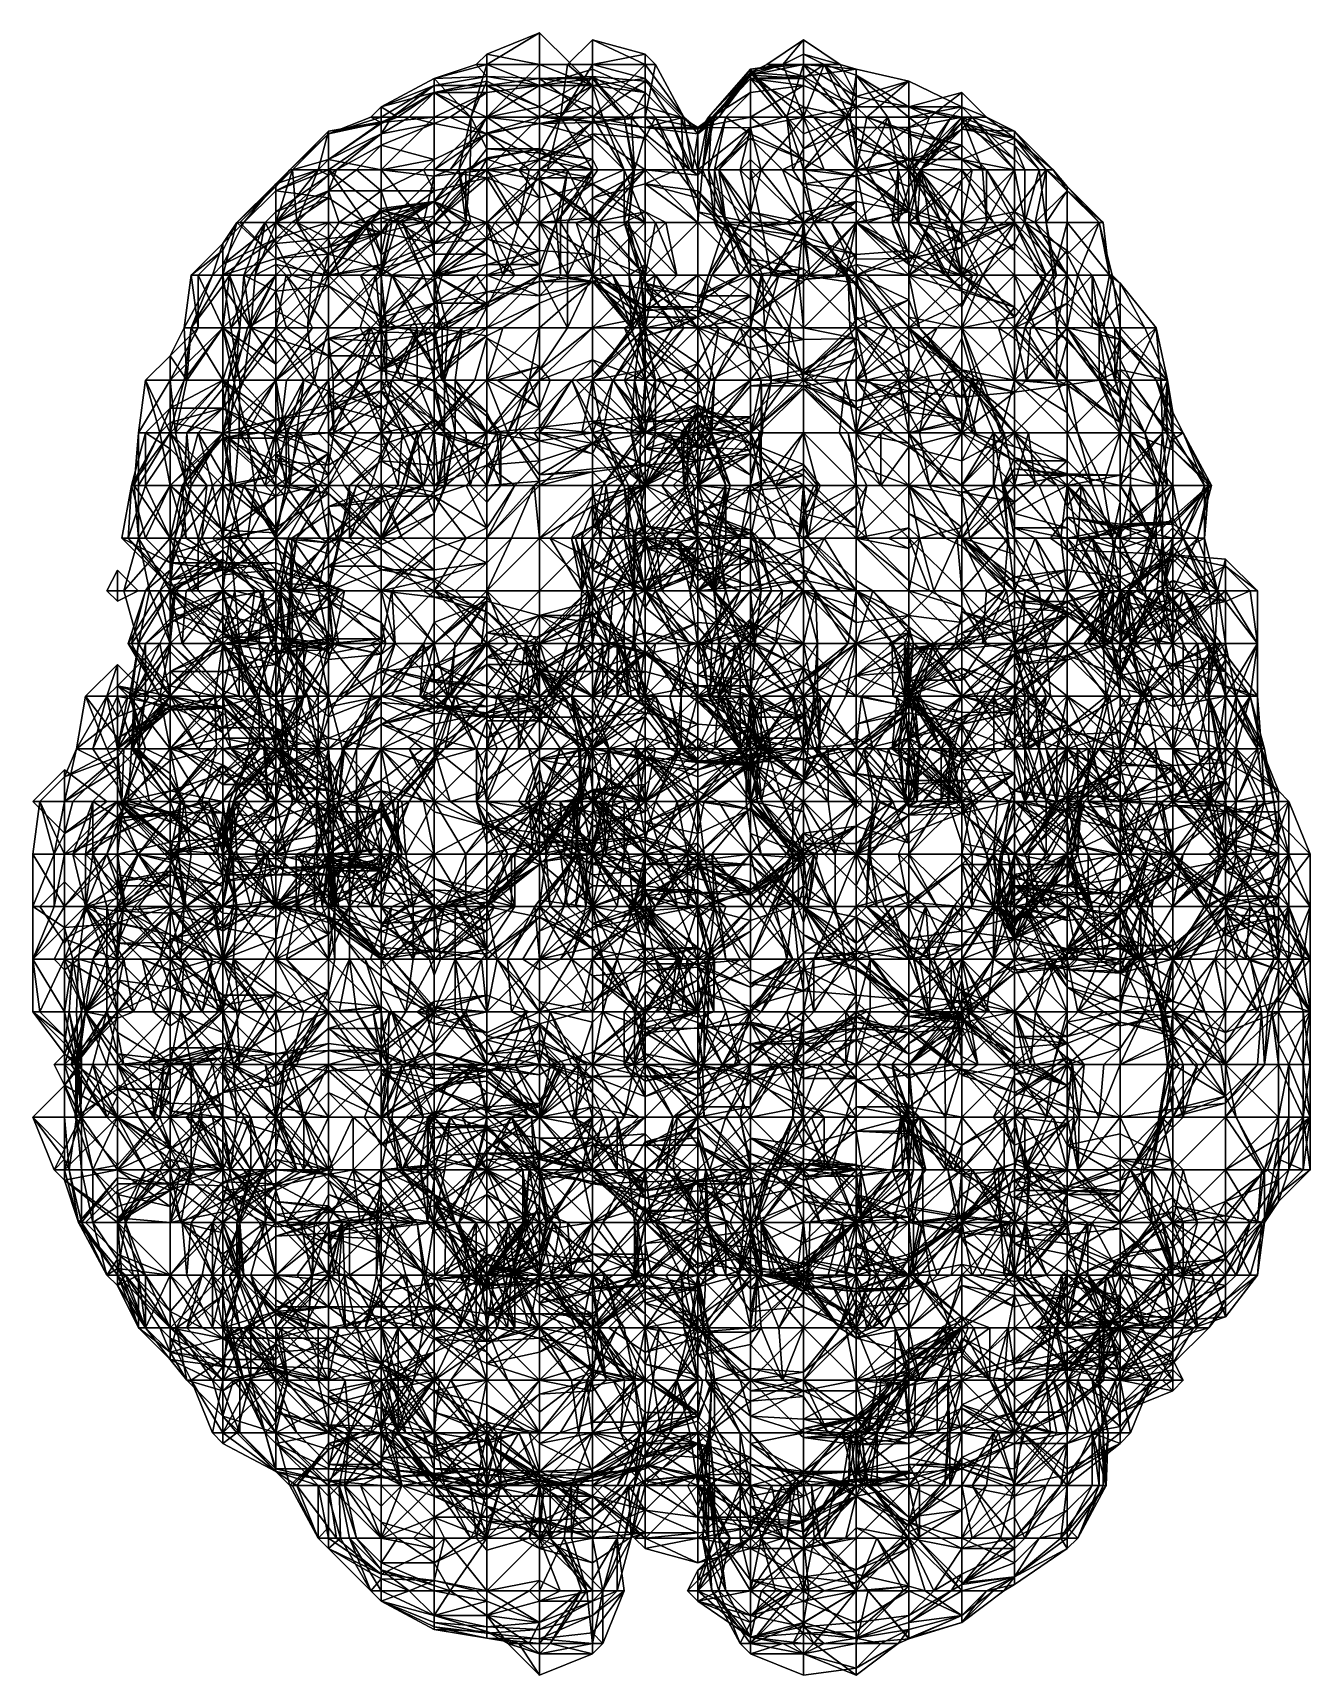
# Model space of a CAD drawing. Header units: metres. Extents: x 15 to 162, y 15 to 204.
import ezdxf

# ---------------------------------------------------------------- set-up
doc = ezdxf.new("R2010")
doc.units = ezdxf.units.M

msp = doc.modelspace()

# ---------------------------------------------------------------- linework, layer by layer
at = {"layer": 'fALFF_NINET_XXX_pre-post.nii', "color": 116, "linetype": 'CONTINUOUS'}
for points in [[(73.2, 204.41438, 76.741936), (67.1, 201.95702, 76.741936), (73.2, 200.75, 73.18605)], [(73.2, 204.41438, 76.741936), (67.1, 200.75, 77.91321), (67.1, 201.95702, 76.741936)], [(73.2, 200.75, 80.29782), (67.1, 200.75, 77.91321), (73.2, 204.41438, 76.741936)], [(73.2, 200.75, 73.18605), (76.87441, 200.75, 76.741936), (73.2, 204.41438, 76.741936)], [(76.87441, 200.75, 76.741936), (73.2, 200.75, 80.29782), (73.2, 204.41438, 76.741936)], [(79.3, 200.75, 68.07352), (79.3, 203.59956, 70.83871), (76.442635, 200.75, 70.83871)], [(76.442635, 200.75, 70.83871), (79.3, 203.59956, 70.83871), (79.3, 200.75, 73.603905)], [(85.4, 200.75, 69.667435), (79.3, 203.59956, 70.83871), (79.3, 200.75, 68.07352)], [(85.4, 201.95702, 70.83871), (79.3, 203.59956, 70.83871), (85.4, 200.75, 69.667435)], [(85.4, 201.95702, 70.83871), (79.3, 200.75, 73.603905), (79.3, 203.59956, 70.83871)], [(101.317184, 200.75, 76.741936), (103.7, 203.59956, 82.645164), (99.458595, 200.75, 82.645164)], [(99.458595, 200.75, 82.645164), (103.7, 203.59956, 82.645164), (103.7, 200.75, 85.410355)], [(103.7, 201.95702, 76.741936), (103.7, 203.59956, 82.645164), (101.317184, 200.75, 76.741936)], [(103.7, 203.59956, 82.645164), (103.7, 201.95702, 76.741936), (107.94141, 200.75, 82.645164)], [(107.94141, 200.75, 82.645164), (103.7, 200.75, 85.410355), (103.7, 203.59956, 82.645164)], [(67.1, 200.75, 75.570656), (67.1, 201.95702, 76.741936), (65.88968, 200.75, 76.741936)], [(65.88968, 200.75, 76.741936), (67.1, 201.95702, 76.741936), (67.1, 200.75, 77.91321)], [(73.2, 200.75, 73.18605), (67.1, 201.95702, 76.741936), (67.1, 200.75, 75.570656)], [(85.4, 200.75, 72.00999), (79.3, 200.75, 73.603905), (85.4, 201.95702, 70.83871)], [(86.61032, 200.75, 70.83871), (85.4, 201.95702, 70.83871), (85.4, 200.75, 69.667435)], [(86.61032, 200.75, 70.83871), (85.4, 200.75, 72.00999), (85.4, 201.95702, 70.83871)], [(103.7, 200.75, 63.764206), (103.7, 201.95702, 64.935486), (101.317184, 200.75, 64.935486)], [(101.317184, 200.75, 64.935486), (103.7, 201.95702, 64.935486), (103.7, 200.75, 66.10676)], [(103.7, 200.75, 75.570656), (103.7, 201.95702, 76.741936), (101.317184, 200.75, 76.741936)], [(106.08281, 200.75, 64.935486), (103.7, 201.95702, 64.935486), (103.7, 200.75, 63.764206)], [(106.08281, 200.75, 64.935486), (103.7, 200.75, 66.10676), (103.7, 201.95702, 64.935486)], [(106.08281, 200.75, 76.741936), (103.7, 201.95702, 76.741936), (103.7, 200.75, 75.570656)], [(107.94141, 200.75, 82.645164), (103.7, 201.95702, 76.741936), (106.08281, 200.75, 76.741936)], [(65.24141, 194.66667, 70.83871), (67.1, 200.75, 75.570656), (61, 199.14159, 76.741936)], [(65.88968, 200.75, 76.741936), (61, 199.14159, 76.741936), (67.1, 200.75, 75.570656)], [(65.88968, 200.75, 76.741936), (67.1, 199.37239, 82.645164), (61, 199.14159, 76.741936)], [(61, 199.14159, 76.741936), (67.1, 199.37239, 82.645164), (61, 198.33104, 82.645164)], [(67.1, 199.37239, 82.645164), (67.1, 198.33104, 88.548386), (61, 198.33104, 82.645164)], [(65.24141, 194.66667, 70.83871), (67.1, 194.66667, 72.0378), (67.1, 200.75, 75.570656)], [(65.88968, 200.75, 76.741936), (67.1, 200.75, 77.91321), (67.1, 199.37239, 82.645164)], [(73.2, 194.66667, 72.71363), (73.2, 200.75, 73.18605), (67.1, 194.66667, 72.0378)], [(73.2, 200.75, 73.18605), (67.1, 200.75, 75.570656), (67.1, 194.66667, 72.0378)], [(67.1, 200.75, 77.91321), (73.2, 200.75, 80.29782), (73.2, 198.33104, 82.645164)], [(67.1, 199.37239, 82.645164), (67.1, 200.75, 77.91321), (73.2, 198.33104, 82.645164)], [(73.2, 198.33104, 82.645164), (73.2, 199.14159, 88.548386), (67.1, 199.37239, 82.645164)], [(67.1, 199.37239, 82.645164), (73.2, 199.14159, 88.548386), (67.1, 198.33104, 88.548386)], [(73.2, 200.75, 73.18605), (73.2, 194.66667, 72.71363), (79.3, 198.33104, 76.741936)], [(73.2, 200.75, 73.18605), (79.3, 198.33104, 76.741936), (76.87441, 200.75, 76.741936)], [(73.2, 200.75, 80.29782), (76.87441, 200.75, 76.741936), (79.3, 198.33104, 76.741936)], [(73.2, 200.75, 80.29782), (79.3, 198.33104, 76.741936), (73.2, 198.33104, 82.645164)], [(73.2, 198.33104, 82.645164), (79.3, 198.33104, 76.741936), (79.3, 200.22041, 82.645164)], [(79.3, 200.22041, 82.645164), (79.3, 199.14159, 88.548386), (73.2, 198.33104, 82.645164)], [(79.3, 199.37239, 59.032257), (73.2, 199.14159, 59.032257), (79.3, 194.66667, 53.72858)], [(75.58281, 194.66667, 64.935486), (73.2, 195.87369, 64.935486), (79.3, 199.37239, 59.032257)], [(73.2, 195.87369, 64.935486), (73.2, 199.14159, 59.032257), (79.3, 199.37239, 59.032257)], [(75.58281, 194.66667, 64.935486), (79.3, 199.37239, 59.032257), (79.3, 194.66667, 64.33594)], [(75.62559, 194.66667, 70.83871), (79.3, 200.75, 68.07352), (76.442635, 200.75, 70.83871)], [(75.62559, 194.66667, 70.83871), (79.3, 194.66667, 66.134575), (79.3, 200.75, 68.07352)], [(75.62559, 194.66667, 70.83871), (76.442635, 200.75, 70.83871), (79.3, 198.33104, 76.741936)], [(79.3, 200.75, 73.603905), (79.3, 198.33104, 76.741936), (76.442635, 200.75, 70.83871)], [(85.4, 194.66667, 66.496284), (85.4, 200.75, 69.667435), (79.3, 194.66667, 66.134575)], [(85.4, 200.75, 69.667435), (79.3, 200.75, 68.07352), (79.3, 194.66667, 66.134575)], [(79.3, 200.75, 73.603905), (85.4, 200.75, 72.00999), (85.4, 199.14159, 76.741936)], [(79.3, 198.33104, 76.741936), (79.3, 200.75, 73.603905), (85.4, 199.14159, 76.741936)], [(79.3, 198.33104, 76.741936), (85.4, 197.51624, 82.645164), (79.3, 200.22041, 82.645164)], [(79.3, 199.14159, 88.548386), (79.3, 200.22041, 82.645164), (85.4, 197.51624, 82.645164)], [(83.01719, 194.66667, 53.129032), (79.3, 199.37239, 59.032257), (79.3, 194.66667, 53.72858)], [(83.01719, 194.66667, 53.129032), (85.4, 195.87369, 53.129032), (79.3, 199.37239, 59.032257)], [(85.4, 195.87369, 53.129032), (85.4, 198.81786, 59.032257), (79.3, 199.37239, 59.032257)], [(85.4, 198.81786, 59.032257), (79.3, 194.66667, 64.33594), (79.3, 199.37239, 59.032257)], [(86.61032, 200.75, 70.83871), (85.4, 194.66667, 66.496284), (89.88718, 194.66667, 70.83871)], [(85.4, 200.75, 69.667435), (85.4, 194.66667, 66.496284), (86.61032, 200.75, 70.83871)], [(85.4, 200.75, 72.00999), (89.88718, 194.66667, 76.741936), (85.4, 199.14159, 76.741936)], [(85.4, 200.75, 72.00999), (86.61032, 200.75, 70.83871), (89.88718, 194.66667, 76.741936)], [(86.61032, 200.75, 70.83871), (89.88718, 194.66667, 70.83871), (89.88718, 194.66667, 76.741936)], [(93.437416, 194.66667, 70.83871), (97.6, 200.22041, 76.741936), (92.70804, 194.66667, 76.741936)], [(97.6, 200.22041, 76.741936), (97.6, 199.82324, 82.645164), (92.70804, 194.66667, 76.741936)], [(92.70804, 194.66667, 76.741936), (97.6, 199.82324, 82.645164), (93.437416, 194.66667, 82.645164)], [(93.11282, 194.66667, 59.032257), (97.6, 199.51433, 64.935486), (93.92559, 194.66667, 64.935486)], [(97.6, 199.14159, 59.032257), (97.6, 199.51433, 64.935486), (93.11282, 194.66667, 59.032257)], [(97.6, 199.82324, 70.83871), (97.6, 200.22041, 76.741936), (93.437416, 194.66667, 70.83871)], [(93.92559, 194.66667, 64.935486), (97.6, 199.82324, 70.83871), (93.437416, 194.66667, 70.83871)], [(97.6, 199.82324, 82.645164), (97.6, 199.14159, 88.548386), (93.437416, 194.66667, 82.645164)], [(97.6, 199.51433, 64.935486), (97.6, 199.82324, 70.83871), (93.92559, 194.66667, 64.935486)], [(103.7, 200.75, 63.764206), (101.317184, 200.75, 64.935486), (97.6, 199.51433, 64.935486)], [(103.7, 200.75, 63.764206), (97.6, 199.51433, 64.935486), (103.7, 199.14159, 59.032257)], [(101.317184, 200.75, 64.935486), (103.7, 194.66667, 69.66964), (97.6, 199.82324, 70.83871)], [(101.317184, 200.75, 64.935486), (97.6, 199.82324, 70.83871), (97.6, 199.51433, 64.935486)], [(101.76258, 194.66667, 70.83871), (103.7, 200.75, 75.570656), (97.6, 200.22041, 76.741936)], [(101.317184, 200.75, 76.741936), (97.6, 200.22041, 76.741936), (103.7, 200.75, 75.570656)], [(97.6, 199.82324, 82.645164), (97.6, 200.22041, 76.741936), (101.317184, 200.75, 76.741936)], [(99.458595, 200.75, 82.645164), (97.6, 199.82324, 82.645164), (101.317184, 200.75, 76.741936)], [(99.458595, 200.75, 82.645164), (103.7, 199.37239, 88.548386), (97.6, 199.82324, 82.645164)], [(101.76258, 194.66667, 70.83871), (97.6, 200.22041, 76.741936), (97.6, 199.82324, 70.83871)], [(97.6, 199.82324, 70.83871), (103.7, 194.66667, 69.66964), (101.76258, 194.66667, 70.83871)], [(97.6, 199.82324, 82.645164), (103.7, 199.37239, 88.548386), (97.6, 199.14159, 88.548386)], [(103.7, 199.14159, 59.032257), (97.6, 199.51433, 64.935486), (97.6, 199.14159, 59.032257)], [(103.7, 199.37239, 88.548386), (103.7, 198.33104, 94.451614), (97.6, 199.14159, 88.548386)], [(99.458595, 200.75, 82.645164), (103.7, 200.75, 85.410355), (103.7, 199.37239, 88.548386)], [(101.317184, 200.75, 64.935486), (103.7, 200.75, 66.10676), (103.7, 194.66667, 69.66964)], [(101.76258, 194.66667, 70.83871), (103.7, 194.66667, 73.18605), (103.7, 200.75, 75.570656)], [(103.7, 199.14159, 59.032257), (106.08281, 200.75, 64.935486), (103.7, 200.75, 63.764206)], [(109.05656, 194.66667, 59.032257), (106.08281, 200.75, 64.935486), (103.7, 199.14159, 59.032257)], [(106.08281, 200.75, 64.935486), (109.8, 195.87369, 70.83871), (103.7, 194.66667, 69.66964)], [(106.08281, 200.75, 64.935486), (103.7, 194.66667, 69.66964), (103.7, 200.75, 66.10676)], [(108.58968, 194.66667, 70.83871), (103.7, 200.75, 75.570656), (103.7, 194.66667, 73.18605)], [(108.58968, 194.66667, 70.83871), (109.8, 197.04297, 76.741936), (103.7, 200.75, 75.570656)], [(109.8, 197.04297, 76.741936), (106.08281, 200.75, 76.741936), (103.7, 200.75, 75.570656)], [(103.7, 200.75, 85.410355), (107.94141, 200.75, 82.645164), (109.8, 200.22041, 82.645164)], [(103.7, 200.75, 85.410355), (109.8, 200.22041, 82.645164), (103.7, 199.37239, 88.548386)], [(103.7, 199.37239, 88.548386), (109.8, 200.22041, 82.645164), (109.8, 195.87369, 88.548386)], [(109.8, 195.87369, 88.548386), (109.8, 195.87369, 94.451614), (103.7, 199.37239, 88.548386)], [(103.7, 199.37239, 88.548386), (109.8, 195.87369, 94.451614), (103.7, 198.33104, 94.451614)], [(109.05656, 194.66667, 59.032257), (109.8, 199.51433, 64.935486), (106.08281, 200.75, 64.935486)], [(106.08281, 200.75, 64.935486), (109.8, 199.51433, 64.935486), (109.8, 195.87369, 70.83871)], [(106.08281, 200.75, 76.741936), (109.8, 197.04297, 76.741936), (107.94141, 200.75, 82.645164)], [(109.8, 197.04297, 76.741936), (109.8, 200.22041, 82.645164), (107.94141, 200.75, 82.645164)], [(109.05656, 194.66667, 59.032257), (109.8, 194.66667, 60.23135), (109.8, 199.51433, 64.935486)], [(109.8, 197.04297, 76.741936), (115.9, 198.81786, 82.645164), (109.8, 200.22041, 82.645164)], [(109.8, 195.87369, 88.548386), (109.8, 200.22041, 82.645164), (115.9, 198.81786, 82.645164)], [(113.4744, 194.66667, 64.935486), (109.8, 199.51433, 64.935486), (109.8, 194.66667, 60.23135)], [(115.9, 194.66667, 69.667435), (109.8, 199.51433, 64.935486), (113.4744, 194.66667, 64.935486)], [(115.9, 194.66667, 69.667435), (115.9, 195.87369, 70.83871), (109.8, 199.51433, 64.935486)], [(115.9, 195.87369, 70.83871), (109.8, 195.87369, 70.83871), (109.8, 199.51433, 64.935486)], [(61, 197.51624, 70.83871), (61, 199.14159, 76.741936), (54.9, 195.87369, 76.741936)], [(54.9, 195.87369, 76.741936), (61, 199.14159, 76.741936), (61, 198.33104, 82.645164)], [(54.9, 194.66667, 79.04788), (61, 198.33104, 82.645164), (56.13906, 194.66667, 82.645164)], [(54.9, 194.66667, 79.04788), (54.9, 195.87369, 76.741936), (61, 198.33104, 82.645164)], [(56.758595, 194.66667, 70.83871), (61, 197.51624, 70.83871), (54.9, 195.87369, 76.741936)], [(61, 198.33104, 82.645164), (61, 197.51624, 88.548386), (56.13906, 194.66667, 82.645164)], [(56.13906, 194.66667, 82.645164), (61, 197.51624, 88.548386), (58.14263, 194.66667, 88.548386)], [(61, 194.66667, 56.267063), (61, 197.51624, 59.032257), (56.758595, 194.66667, 59.032257)], [(56.758595, 194.66667, 59.032257), (61, 197.51624, 64.935486), (56.758595, 194.66667, 64.935486)], [(61, 197.51624, 59.032257), (61, 197.51624, 64.935486), (56.758595, 194.66667, 59.032257)], [(56.758595, 194.66667, 64.935486), (61, 197.51624, 70.83871), (56.758595, 194.66667, 70.83871)], [(61, 197.51624, 64.935486), (61, 197.51624, 70.83871), (56.758595, 194.66667, 64.935486)], [(58.14263, 194.66667, 88.548386), (61, 197.51624, 88.548386), (61, 194.66667, 92.65298)], [(65.24141, 194.66667, 70.83871), (61, 199.14159, 76.741936), (61, 197.51624, 70.83871)], [(67.1, 198.33104, 59.032257), (67.1, 198.81786, 64.935486), (61, 197.51624, 59.032257)], [(61, 197.51624, 59.032257), (67.1, 198.81786, 64.935486), (61, 197.51624, 64.935486)], [(65.24141, 194.66667, 70.83871), (61, 197.51624, 70.83871), (67.1, 198.81786, 64.935486)], [(61, 197.51624, 70.83871), (61, 197.51624, 64.935486), (67.1, 198.81786, 64.935486)], [(67.1, 198.33104, 59.032257), (61, 197.51624, 59.032257), (67.1, 194.66667, 54.328125)], [(61, 198.33104, 82.645164), (67.1, 198.33104, 88.548386), (61, 197.51624, 88.548386)], [(61, 197.51624, 88.548386), (67.1, 198.33104, 88.548386), (67.1, 197.51624, 94.451614)], [(67.1, 194.66667, 54.328125), (61, 197.51624, 59.032257), (61, 194.66667, 56.267063)], [(61, 194.66667, 92.65298), (67.1, 197.51624, 94.451614), (62.858593, 194.66667, 94.451614)], [(61, 194.66667, 92.65298), (61, 197.51624, 88.548386), (67.1, 197.51624, 94.451614)], [(62.858593, 194.66667, 94.451614), (67.1, 197.51624, 94.451614), (67.1, 194.66667, 97.21681)], [(65.24141, 194.66667, 70.83871), (67.1, 198.81786, 64.935486), (67.1, 194.66667, 69.93939)], [(73.2, 199.14159, 59.032257), (67.1, 198.33104, 59.032257), (73.2, 194.66667, 53.848488)], [(73.2, 199.14159, 59.032257), (73.2, 195.87369, 64.935486), (67.1, 198.33104, 59.032257)], [(73.2, 199.14159, 88.548386), (73.2, 198.33104, 94.451614), (67.1, 198.33104, 88.548386)], [(67.1, 198.33104, 59.032257), (73.2, 195.87369, 64.935486), (67.1, 198.81786, 64.935486)], [(73.2, 195.87369, 64.935486), (67.1, 194.66667, 69.93939), (67.1, 198.81786, 64.935486)], [(73.2, 194.66667, 53.848488), (67.1, 198.33104, 59.032257), (67.1, 194.66667, 54.328125)], [(67.1, 198.33104, 88.548386), (73.2, 198.33104, 94.451614), (67.1, 197.51624, 94.451614)], [(73.2, 198.33104, 94.451614), (67.1, 194.66667, 97.21681), (67.1, 197.51624, 94.451614)], [(73.2, 194.66667, 99.15575), (67.1, 194.66667, 97.21681), (73.2, 198.33104, 94.451614)], [(79.3, 194.66667, 53.72858), (73.2, 199.14159, 59.032257), (73.2, 194.66667, 53.848488)], [(73.2, 198.33104, 82.645164), (79.3, 199.14159, 88.548386), (73.2, 199.14159, 88.548386)], [(79.3, 199.14159, 88.548386), (79.3, 198.33104, 94.451614), (73.2, 199.14159, 88.548386)], [(73.2, 199.14159, 88.548386), (79.3, 198.33104, 94.451614), (73.2, 198.33104, 94.451614)], [(73.2, 194.66667, 72.71363), (75.62559, 194.66667, 70.83871), (79.3, 198.33104, 76.741936)], [(73.2, 194.66667, 99.15575), (73.2, 198.33104, 94.451614), (79.3, 195.87369, 100.354836)], [(73.2, 198.33104, 94.451614), (79.3, 198.33104, 94.451614), (79.3, 195.87369, 100.354836)], [(85.4, 199.14159, 76.741936), (85.4, 197.51624, 82.645164), (79.3, 198.33104, 76.741936)], [(83.78718, 194.66667, 88.548386), (79.3, 199.14159, 88.548386), (85.4, 197.51624, 82.645164)], [(82.97441, 194.66667, 94.451614), (79.3, 199.14159, 88.548386), (83.78718, 194.66667, 88.548386)], [(79.3, 198.33104, 94.451614), (79.3, 199.14159, 88.548386), (82.97441, 194.66667, 94.451614)], [(85.4, 194.66667, 63.060562), (79.3, 194.66667, 64.33594), (85.4, 198.81786, 59.032257)], [(80.510315, 194.66667, 100.354836), (79.3, 198.33104, 94.451614), (82.97441, 194.66667, 94.451614)], [(79.3, 195.87369, 100.354836), (79.3, 198.33104, 94.451614), (80.510315, 194.66667, 100.354836)], [(83.78718, 194.66667, 88.548386), (85.4, 197.51624, 82.645164), (85.4, 194.66667, 85.410355)], [(88.25737, 194.66667, 82.645164), (85.4, 199.14159, 76.741936), (89.88718, 194.66667, 76.741936)], [(85.4, 197.51624, 82.645164), (85.4, 199.14159, 76.741936), (88.25737, 194.66667, 82.645164)], [(85.4, 198.81786, 59.032257), (85.4, 195.87369, 53.129032), (89.562584, 194.66667, 59.032257)], [(89.562584, 194.66667, 59.032257), (85.4, 194.66667, 63.060562), (85.4, 198.81786, 59.032257)], [(88.25737, 194.66667, 82.645164), (85.4, 194.66667, 85.410355), (85.4, 197.51624, 82.645164)], [(97.6, 194.66667, 53.848488), (97.6, 199.14159, 59.032257), (93.11282, 194.66667, 59.032257)], [(93.437416, 194.66667, 82.645164), (97.6, 199.14159, 88.548386), (93.11282, 194.66667, 88.548386)], [(97.6, 199.14159, 88.548386), (97.6, 197.51624, 94.451614), (93.11282, 194.66667, 88.548386)], [(93.11282, 194.66667, 88.548386), (97.6, 197.51624, 94.451614), (94.74263, 194.66667, 94.451614)], [(94.74263, 194.66667, 94.451614), (97.6, 197.51624, 94.451614), (97.6, 194.66667, 97.21681)], [(101.317184, 194.66667, 53.129032), (97.6, 199.14159, 59.032257), (97.6, 194.66667, 53.848488)], [(101.317184, 194.66667, 53.129032), (103.7, 195.87369, 53.129032), (97.6, 199.14159, 59.032257)], [(103.7, 195.87369, 53.129032), (103.7, 199.14159, 59.032257), (97.6, 199.14159, 59.032257)], [(97.6, 199.14159, 88.548386), (103.7, 198.33104, 94.451614), (97.6, 197.51624, 94.451614)], [(103.7, 198.33104, 94.451614), (97.6, 194.66667, 97.21681), (97.6, 197.51624, 94.451614)], [(103.7, 194.66667, 98.00749), (97.6, 194.66667, 97.21681), (103.7, 198.33104, 94.451614)], [(103.7, 199.14159, 59.032257), (103.7, 195.87369, 53.129032), (109.05656, 194.66667, 59.032257)], [(109.8, 195.87369, 94.451614), (103.7, 194.66667, 98.00749), (103.7, 198.33104, 94.451614)], [(115.9, 195.87369, 76.741936), (115.9, 198.81786, 82.645164), (109.8, 197.04297, 76.741936)], [(111.010315, 194.66667, 88.548386), (109.8, 195.87369, 88.548386), (115.9, 198.81786, 82.645164)], [(111.010315, 194.66667, 88.548386), (115.9, 198.81786, 82.645164), (115.9, 194.66667, 86.67346)], [(122, 195.87369, 82.645164), (115.9, 198.81786, 82.645164), (115.9, 195.87369, 76.741936)], [(122, 195.87369, 82.645164), (115.9, 194.66667, 86.67346), (115.9, 198.81786, 82.645164)], [(122, 195.87369, 64.935486), (122, 197.51624, 70.83871), (115.9, 195.87369, 70.83871)], [(118.282814, 194.66667, 76.741936), (115.9, 195.87369, 76.741936), (122, 197.51624, 70.83871)], [(115.9, 195.87369, 76.741936), (115.9, 195.87369, 70.83871), (122, 197.51624, 70.83871)], [(118.282814, 194.66667, 76.741936), (122, 197.51624, 70.83871), (122, 194.66667, 74.9433)], [(122, 197.51624, 70.83871), (122, 195.87369, 64.935486), (124.857376, 194.66667, 70.83871)], [(124.857376, 194.66667, 70.83871), (122, 194.66667, 74.9433), (122, 197.51624, 70.83871)], [(54.9, 194.66667, 74.43599), (54.9, 195.87369, 76.741936), (53.689682, 194.66667, 76.741936)], [(53.689682, 194.66667, 76.741936), (54.9, 195.87369, 76.741936), (54.9, 194.66667, 79.04788)], [(56.758595, 194.66667, 70.83871), (54.9, 195.87369, 76.741936), (54.9, 194.66667, 74.43599)], [(73.2, 194.66667, 66.10676), (67.1, 194.66667, 69.93939), (73.2, 195.87369, 64.935486)], [(75.58281, 194.66667, 64.935486), (73.2, 194.66667, 66.10676), (73.2, 195.87369, 64.935486)], [(73.2, 194.66667, 99.15575), (79.3, 195.87369, 100.354836), (76.91719, 194.66667, 100.354836)], [(76.91719, 194.66667, 100.354836), (79.3, 195.87369, 100.354836), (79.3, 194.66667, 101.52611)], [(80.510315, 194.66667, 100.354836), (79.3, 194.66667, 101.52611), (79.3, 195.87369, 100.354836)], [(85.4, 194.66667, 51.957756), (85.4, 195.87369, 53.129032), (83.01719, 194.66667, 53.129032)], [(86.61032, 194.66667, 53.129032), (85.4, 195.87369, 53.129032), (85.4, 194.66667, 51.957756)], [(89.562584, 194.66667, 59.032257), (85.4, 195.87369, 53.129032), (86.61032, 194.66667, 53.129032)], [(103.7, 194.66667, 51.957756), (103.7, 195.87369, 53.129032), (101.317184, 194.66667, 53.129032)], [(104.91032, 194.66667, 53.129032), (103.7, 195.87369, 53.129032), (103.7, 194.66667, 51.957756)], [(109.05656, 194.66667, 59.032257), (103.7, 195.87369, 53.129032), (104.91032, 194.66667, 53.129032)], [(108.58968, 194.66667, 70.83871), (103.7, 194.66667, 69.66964), (109.8, 195.87369, 70.83871)], [(109.8, 194.66667, 95.62289), (103.7, 194.66667, 98.00749), (109.8, 195.87369, 94.451614)], [(108.58968, 194.66667, 70.83871), (109.8, 195.87369, 70.83871), (109.8, 197.04297, 76.741936)], [(109.8, 195.87369, 70.83871), (115.9, 195.87369, 76.741936), (109.8, 197.04297, 76.741936)], [(115.9, 195.87369, 70.83871), (115.9, 195.87369, 76.741936), (109.8, 195.87369, 70.83871)], [(111.010315, 194.66667, 94.451614), (109.8, 195.87369, 88.548386), (111.010315, 194.66667, 88.548386)], [(109.8, 195.87369, 94.451614), (109.8, 195.87369, 88.548386), (111.010315, 194.66667, 94.451614)], [(111.010315, 194.66667, 94.451614), (109.8, 194.66667, 95.62289), (109.8, 195.87369, 94.451614)], [(120.78969, 194.66667, 64.935486), (115.9, 195.87369, 70.83871), (115.9, 194.66667, 69.667435)], [(120.78969, 194.66667, 64.935486), (122, 195.87369, 64.935486), (115.9, 195.87369, 70.83871)], [(122, 194.66667, 80.33921), (115.9, 195.87369, 76.741936), (118.282814, 194.66667, 76.741936)], [(122, 194.66667, 80.33921), (122, 195.87369, 82.645164), (115.9, 195.87369, 76.741936)], [(122, 194.66667, 83.81644), (115.9, 194.66667, 86.67346), (122, 195.87369, 82.645164)], [(122, 194.66667, 63.764206), (122, 195.87369, 64.935486), (120.78969, 194.66667, 64.935486)], [(123.21031, 194.66667, 64.935486), (122, 195.87369, 64.935486), (122, 194.66667, 63.764206)], [(124.857376, 194.66667, 70.83871), (122, 195.87369, 64.935486), (123.21031, 194.66667, 64.935486)], [(123.21031, 194.66667, 82.645164), (122, 195.87369, 82.645164), (122, 194.66667, 80.33921)], [(123.21031, 194.66667, 82.645164), (122, 194.66667, 83.81644), (122, 195.87369, 82.645164)], [(54.9, 194.66667, 74.43599), (53.689682, 194.66667, 76.741936), (48.8, 192.73454, 76.741936)], [(54.9, 194.66667, 74.43599), (48.8, 192.73454, 76.741936), (54.9, 194.13708, 70.83871)], [(53.689682, 194.66667, 76.741936), (54.9, 194.04883, 82.645164), (48.8, 192.73454, 76.741936)], [(54.9, 193.92526, 64.935486), (54.9, 194.13708, 70.83871), (48.8, 193.05824, 64.935486)], [(48.8, 193.05824, 64.935486), (54.9, 194.13708, 70.83871), (48.8, 193.05824, 70.83871)], [(54.9, 194.13708, 70.83871), (48.8, 192.73454, 76.741936), (48.8, 193.05824, 70.83871)], [(54.9, 194.04883, 59.032257), (48.8, 189.79034, 59.032257), (54.9, 188.58333, 54.465862)], [(54.9, 194.04883, 59.032257), (54.9, 193.92526, 64.935486), (48.8, 189.79034, 59.032257)], [(48.8, 192.73454, 76.741936), (54.9, 194.04883, 82.645164), (48.8, 189.79034, 82.645164)], [(48.8, 189.79034, 82.645164), (54.9, 194.04883, 82.645164), (54.9, 192.73454, 88.548386)], [(48.8, 189.79034, 59.032257), (54.9, 193.92526, 64.935486), (48.8, 193.05824, 64.935486)], [(53.689682, 194.66667, 76.741936), (54.9, 194.66667, 79.04788), (54.9, 194.04883, 82.645164)], [(54.9, 194.04883, 59.032257), (61, 194.66667, 56.267063), (56.758595, 194.66667, 59.032257)], [(54.9, 194.04883, 59.032257), (54.9, 188.58333, 54.465862), (61, 194.66667, 56.267063)], [(54.9, 188.58333, 54.465862), (61, 188.58333, 54.328125), (61, 194.66667, 56.267063)], [(54.9, 193.92526, 64.935486), (54.9, 194.04883, 59.032257), (56.758595, 194.66667, 59.032257)], [(56.758595, 194.66667, 64.935486), (54.9, 193.92526, 64.935486), (56.758595, 194.66667, 59.032257)], [(54.9, 194.13708, 70.83871), (54.9, 193.92526, 64.935486), (56.758595, 194.66667, 64.935486)], [(56.758595, 194.66667, 70.83871), (54.9, 194.13708, 70.83871), (56.758595, 194.66667, 64.935486)], [(54.9, 194.13708, 70.83871), (56.758595, 194.66667, 70.83871), (54.9, 194.66667, 74.43599)], [(54.9, 194.04883, 82.645164), (54.9, 194.66667, 79.04788), (56.13906, 194.66667, 82.645164)], [(54.9, 192.73454, 88.548386), (54.9, 194.04883, 82.645164), (56.13906, 194.66667, 82.645164)], [(58.14263, 194.66667, 88.548386), (54.9, 192.73454, 88.548386), (56.13906, 194.66667, 82.645164)], [(58.14263, 194.66667, 88.548386), (61, 193.92526, 94.451614), (54.9, 192.73454, 88.548386)], [(54.9, 192.73454, 88.548386), (61, 193.92526, 94.451614), (54.9, 191.4329, 94.451614)], [(54.9, 191.4329, 94.451614), (61, 193.92526, 94.451614), (61, 189.79034, 100.354836)], [(58.14263, 194.66667, 88.548386), (61, 194.66667, 92.65298), (61, 193.92526, 94.451614)], [(62.858593, 188.58333, 53.129032), (67.1, 194.66667, 54.328125), (61, 188.58333, 54.328125)], [(61, 188.58333, 54.328125), (67.1, 194.66667, 54.328125), (61, 194.66667, 56.267063)], [(61, 194.66667, 92.65298), (62.858593, 194.66667, 94.451614), (61, 193.92526, 94.451614)], [(62.858593, 194.66667, 94.451614), (67.1, 192.73454, 100.354836), (61, 193.92526, 94.451614)], [(61, 193.92526, 94.451614), (67.1, 192.73454, 100.354836), (61, 189.79034, 100.354836)], [(62.858593, 188.58333, 53.129032), (67.1, 192.81316, 53.129032), (67.1, 194.66667, 54.328125)], [(62.858593, 194.66667, 94.451614), (67.1, 194.66667, 97.21681), (67.1, 192.73454, 100.354836)], [(67.1, 194.66667, 69.93939), (67.1, 188.58333, 68.49136), (63.85737, 188.58333, 70.83871)], [(65.24141, 194.66667, 70.83871), (67.1, 194.66667, 69.93939), (63.85737, 188.58333, 70.83871)], [(65.16258, 188.58333, 76.741936), (65.24141, 194.66667, 70.83871), (63.85737, 188.58333, 70.83871)], [(67.1, 191.0023, 76.741936), (65.24141, 194.66667, 70.83871), (65.16258, 188.58333, 76.741936)], [(67.1, 191.0023, 76.741936), (67.1, 194.66667, 72.0378), (65.24141, 194.66667, 70.83871)], [(67.1, 192.81316, 53.129032), (73.2, 193.92526, 53.129032), (73.2, 194.66667, 53.848488)], [(67.1, 194.66667, 54.328125), (67.1, 192.81316, 53.129032), (73.2, 194.66667, 53.848488)], [(73.2, 188.58333, 69.04007), (67.1, 188.58333, 68.49136), (73.2, 194.66667, 66.10676)], [(73.2, 194.66667, 66.10676), (67.1, 188.58333, 68.49136), (67.1, 194.66667, 69.93939)], [(67.1, 194.66667, 72.0378), (73.2, 190.51546, 76.741936), (73.2, 194.66667, 72.71363)], [(67.1, 191.0023, 76.741936), (73.2, 190.51546, 76.741936), (67.1, 194.66667, 72.0378)], [(67.1, 194.66667, 97.21681), (73.2, 194.66667, 99.15575), (73.2, 193.92526, 100.354836)], [(67.1, 192.73454, 100.354836), (67.1, 194.66667, 97.21681), (73.2, 193.92526, 100.354836)], [(73.2, 189.79034, 47.225807), (73.2, 193.92526, 53.129032), (67.1, 192.81316, 53.129032)], [(67.1, 192.73454, 100.354836), (73.2, 193.92526, 100.354836), (73.2, 189.79034, 106.258064)], [(73.2, 193.92526, 53.129032), (79.3, 194.04883, 53.129032), (79.3, 194.66667, 53.72858)], [(73.2, 194.66667, 53.848488), (73.2, 193.92526, 53.129032), (79.3, 194.66667, 53.72858)], [(75.58281, 194.66667, 64.935486), (79.3, 194.13708, 64.935486), (73.2, 194.66667, 66.10676)], [(73.2, 188.58333, 69.04007), (73.2, 194.66667, 66.10676), (79.3, 194.13708, 64.935486)], [(79.3, 188.58333, 75.84261), (75.62559, 194.66667, 70.83871), (73.2, 190.51546, 76.741936)], [(75.62559, 194.66667, 70.83871), (73.2, 194.66667, 72.71363), (73.2, 190.51546, 76.741936)], [(73.2, 193.92526, 100.354836), (73.2, 194.66667, 99.15575), (76.91719, 194.66667, 100.354836)], [(76.91719, 194.66667, 100.354836), (79.3, 192.2477, 106.258064), (73.2, 193.92526, 100.354836)], [(74.129295, 188.58333, 70.83871), (73.2, 188.58333, 69.04007), (79.3, 194.13708, 64.935486)], [(79.3, 192.73454, 47.225807), (79.3, 194.04883, 53.129032), (73.2, 189.79034, 47.225807)], [(73.2, 189.79034, 47.225807), (79.3, 194.04883, 53.129032), (73.2, 193.92526, 53.129032)], [(73.2, 193.92526, 100.354836), (79.3, 192.2477, 106.258064), (73.2, 189.79034, 106.258064)], [(75.62559, 194.66667, 70.83871), (74.129295, 188.58333, 70.83871), (79.3, 194.13708, 64.935486)], [(79.3, 188.58333, 75.84261), (74.129295, 188.58333, 70.83871), (75.62559, 194.66667, 70.83871)], [(79.3, 194.66667, 64.33594), (79.3, 194.13708, 64.935486), (75.58281, 194.66667, 64.935486)], [(75.62559, 194.66667, 70.83871), (79.3, 194.13708, 64.935486), (79.3, 194.66667, 66.134575)], [(76.91719, 194.66667, 100.354836), (79.3, 194.66667, 101.52611), (79.3, 192.2477, 106.258064)], [(85.4, 194.66667, 51.957756), (83.01719, 194.66667, 53.129032), (79.3, 194.04883, 53.129032)], [(85.4, 194.66667, 51.957756), (79.3, 194.04883, 53.129032), (85.4, 192.2477, 47.225807)], [(79.3, 194.04883, 53.129032), (83.01719, 194.66667, 53.129032), (79.3, 194.66667, 53.72858)], [(79.3, 194.66667, 64.33594), (85.4, 194.66667, 63.060562), (85.4, 193.46193, 64.935486)], [(79.3, 194.13708, 64.935486), (79.3, 194.66667, 64.33594), (85.4, 193.46193, 64.935486)], [(79.3, 194.13708, 64.935486), (85.4, 193.46193, 64.935486), (85.4, 194.66667, 66.496284)], [(79.3, 194.66667, 66.134575), (79.3, 194.13708, 64.935486), (85.4, 194.66667, 66.496284)], [(79.3, 194.66667, 101.52611), (82.97441, 188.58333, 106.258064), (79.3, 192.2477, 106.258064)], [(79.3, 194.66667, 101.52611), (80.510315, 194.66667, 100.354836), (82.97441, 188.58333, 106.258064)], [(85.4, 192.2477, 47.225807), (79.3, 194.04883, 53.129032), (79.3, 192.73454, 47.225807)], [(84.01861, 188.58333, 100.354836), (80.510315, 194.66667, 100.354836), (82.97441, 194.66667, 94.451614)], [(80.510315, 194.66667, 100.354836), (84.01861, 188.58333, 100.354836), (82.97441, 188.58333, 106.258064)], [(83.78718, 194.66667, 88.548386), (84.19196, 188.58333, 94.451614), (82.97441, 194.66667, 94.451614)], [(84.19196, 188.58333, 94.451614), (84.01861, 188.58333, 100.354836), (82.97441, 194.66667, 94.451614)], [(85.4, 194.66667, 85.410355), (85.4, 192.73454, 88.548386), (83.78718, 194.66667, 88.548386)], [(85.4, 192.73454, 88.548386), (84.19196, 188.58333, 94.451614), (83.78718, 194.66667, 88.548386)], [(85.4, 192.2477, 47.225807), (86.61032, 194.66667, 53.129032), (85.4, 194.66667, 51.957756)], [(85.4, 192.2477, 47.225807), (89.07441, 188.58333, 47.225807), (86.61032, 194.66667, 53.129032)], [(85.4, 194.66667, 63.060562), (89.562584, 194.66667, 59.032257), (91.5, 193.46193, 59.032257)], [(85.4, 194.66667, 63.060562), (91.5, 193.46193, 59.032257), (85.4, 193.46193, 64.935486)], [(89.88718, 194.66667, 70.83871), (85.4, 194.66667, 66.496284), (85.4, 193.46193, 64.935486)], [(89.88718, 194.66667, 70.83871), (85.4, 193.46193, 64.935486), (91.5, 193.28905, 70.83871)], [(85.4, 194.66667, 85.410355), (90.5707, 188.58333, 88.548386), (85.4, 192.73454, 88.548386)], [(85.4, 194.66667, 85.410355), (88.25737, 194.66667, 82.645164), (90.5707, 188.58333, 88.548386)], [(89.07441, 188.58333, 47.225807), (89.88718, 188.58333, 53.129032), (86.61032, 194.66667, 53.129032)], [(89.88718, 188.58333, 53.129032), (89.562584, 194.66667, 59.032257), (86.61032, 194.66667, 53.129032)], [(89.88718, 194.66667, 76.741936), (90.88047, 188.58333, 82.645164), (88.25737, 194.66667, 82.645164)], [(88.25737, 194.66667, 82.645164), (90.88047, 188.58333, 82.645164), (90.5707, 188.58333, 88.548386)], [(91.5, 188.58333, 54.298103), (91.5, 193.46193, 59.032257), (89.562584, 194.66667, 59.032257)], [(91.5, 188.58333, 54.298103), (89.562584, 194.66667, 59.032257), (89.88718, 188.58333, 53.129032)], [(91.5, 193.28905, 70.83871), (91.5, 192.73454, 76.741936), (89.88718, 194.66667, 76.741936)], [(89.88718, 194.66667, 70.83871), (91.5, 193.28905, 70.83871), (89.88718, 194.66667, 76.741936)], [(91.5, 192.73454, 76.741936), (90.88047, 188.58333, 82.645164), (89.88718, 194.66667, 76.741936)], [(97.6, 194.66667, 53.848488), (93.11282, 194.66667, 59.032257), (91.5, 193.46193, 59.032257)], [(97.6, 193.43098, 53.129032), (97.6, 194.66667, 53.848488), (91.5, 193.46193, 59.032257)], [(91.5, 192.73454, 64.935486), (91.5, 193.46193, 59.032257), (93.11282, 194.66667, 59.032257)], [(93.92559, 194.66667, 64.935486), (91.5, 192.73454, 64.935486), (93.11282, 194.66667, 59.032257)], [(91.5, 193.28905, 70.83871), (91.5, 192.73454, 64.935486), (93.92559, 194.66667, 64.935486)], [(93.437416, 194.66667, 70.83871), (91.5, 193.28905, 70.83871), (93.92559, 194.66667, 64.935486)], [(91.5, 192.73454, 76.741936), (91.5, 193.28905, 70.83871), (93.437416, 194.66667, 70.83871)], [(92.70804, 194.66667, 76.741936), (91.5, 192.73454, 76.741936), (93.437416, 194.66667, 70.83871)], [(91.5, 188.58333, 81.74584), (91.5, 192.73454, 76.741936), (92.70804, 194.66667, 76.741936)], [(91.5, 188.58333, 81.74584), (92.70804, 194.66667, 76.741936), (92.03103, 188.58333, 82.645164)], [(92.03103, 188.58333, 82.645164), (92.70804, 194.66667, 76.741936), (93.437416, 194.66667, 82.645164)], [(92.03103, 188.58333, 82.645164), (93.437416, 194.66667, 82.645164), (92.03103, 188.58333, 88.548386)], [(92.03103, 188.58333, 88.548386), (93.437416, 194.66667, 82.645164), (93.11282, 194.66667, 88.548386)], [(92.03103, 188.58333, 88.548386), (93.11282, 194.66667, 88.548386), (92.70804, 188.58333, 94.451614)], [(92.70804, 188.58333, 94.451614), (93.11282, 194.66667, 88.548386), (94.74263, 194.66667, 94.451614)], [(93.437416, 188.58333, 100.354836), (92.70804, 188.58333, 94.451614), (94.74263, 194.66667, 94.451614)], [(97.6, 192.73454, 100.354836), (93.437416, 188.58333, 100.354836), (94.74263, 194.66667, 94.451614)], [(97.6, 192.73454, 100.354836), (94.74263, 194.66667, 94.451614), (97.6, 194.66667, 97.21681)], [(98.81031, 188.58333, 47.225807), (103.7, 194.66667, 51.957756), (97.6, 193.43098, 53.129032)], [(101.317184, 194.66667, 53.129032), (97.6, 193.43098, 53.129032), (103.7, 194.66667, 51.957756)], [(97.6, 193.43098, 53.129032), (101.317184, 194.66667, 53.129032), (97.6, 194.66667, 53.848488)], [(97.6, 194.66667, 97.21681), (103.7, 194.66667, 98.00749), (103.7, 189.79034, 100.354836)], [(97.6, 192.73454, 100.354836), (97.6, 194.66667, 97.21681), (103.7, 189.79034, 100.354836)], [(98.81031, 188.58333, 47.225807), (103.7, 188.58333, 51.957756), (103.7, 194.66667, 51.957756)], [(103.7, 194.66667, 69.66964), (103.7, 192.73454, 70.83871), (101.76258, 194.66667, 70.83871)], [(103.7, 191.0023, 76.741936), (103.7, 194.66667, 73.18605), (101.76258, 194.66667, 70.83871)], [(103.7, 191.0023, 76.741936), (101.76258, 194.66667, 70.83871), (102.49196, 188.58333, 76.741936)], [(103.7, 192.73454, 70.83871), (103.7, 188.58333, 74.86701), (101.76258, 194.66667, 70.83871)], [(103.7, 188.58333, 74.86701), (102.49196, 188.58333, 76.741936), (101.76258, 194.66667, 70.83871)], [(104.91032, 194.66667, 53.129032), (103.7, 194.66667, 51.957756), (109.8, 188.58333, 49.57315)], [(103.7, 194.66667, 51.957756), (103.7, 188.58333, 51.957756), (109.8, 188.58333, 49.57315)], [(103.7, 192.73454, 70.83871), (103.7, 194.66667, 69.66964), (108.58968, 194.66667, 70.83871)], [(103.7, 191.0023, 76.741936), (109.8, 193.45966, 76.741936), (108.58968, 194.66667, 70.83871)], [(103.7, 191.0023, 76.741936), (108.58968, 194.66667, 70.83871), (103.7, 194.66667, 73.18605)], [(103.7, 192.73454, 70.83871), (108.58968, 194.66667, 70.83871), (103.7, 188.58333, 74.86701)], [(109.8, 188.58333, 74.39459), (103.7, 188.58333, 74.86701), (108.58968, 194.66667, 70.83871)], [(106.08281, 188.58333, 100.354836), (103.7, 189.79034, 100.354836), (103.7, 194.66667, 98.00749)], [(106.08281, 188.58333, 100.354836), (103.7, 194.66667, 98.00749), (109.8, 188.58333, 99.45552)], [(109.8, 188.58333, 99.45552), (103.7, 194.66667, 98.00749), (109.8, 194.66667, 95.62289)], [(104.91032, 194.66667, 53.129032), (109.8, 188.58333, 49.57315), (109.8, 192.2477, 53.129032)], [(104.91032, 194.66667, 53.129032), (109.8, 192.2477, 53.129032), (109.05656, 194.66667, 59.032257)], [(109.8, 193.45966, 76.741936), (109.8, 188.58333, 74.39459), (108.58968, 194.66667, 70.83871)], [(109.8, 192.2477, 53.129032), (109.8, 190.95964, 59.032257), (109.05656, 194.66667, 59.032257)], [(109.8, 190.95964, 59.032257), (109.8, 194.66667, 60.23135), (109.05656, 194.66667, 59.032257)], [(109.8, 190.95964, 59.032257), (113.4744, 194.66667, 64.935486), (109.8, 194.66667, 60.23135)], [(109.8, 190.95964, 59.032257), (111.010315, 188.58333, 59.032257), (113.4744, 194.66667, 64.935486)], [(111.010315, 194.66667, 94.451614), (115.9, 189.79034, 100.354836), (109.8, 188.58333, 99.45552)], [(111.010315, 194.66667, 94.451614), (109.8, 188.58333, 99.45552), (109.8, 194.66667, 95.62289)], [(111.010315, 188.58333, 59.032257), (114.660934, 188.58333, 64.935486), (113.4744, 194.66667, 64.935486)], [(115.9, 194.66667, 86.67346), (115.9, 192.73454, 88.548386), (111.010315, 194.66667, 88.548386)], [(115.9, 192.73454, 88.548386), (115.9, 193.05824, 94.451614), (111.010315, 194.66667, 94.451614)], [(111.010315, 194.66667, 88.548386), (115.9, 192.73454, 88.548386), (111.010315, 194.66667, 94.451614)], [(111.010315, 194.66667, 94.451614), (115.9, 193.05824, 94.451614), (115.9, 189.79034, 100.354836)], [(115.9, 188.58333, 65.65494), (115.9, 194.66667, 69.667435), (113.4744, 194.66667, 64.935486)], [(114.660934, 188.58333, 64.935486), (115.9, 188.58333, 65.65494), (113.4744, 194.66667, 64.935486)], [(116.43102, 188.58333, 64.935486), (120.78969, 194.66667, 64.935486), (115.9, 194.66667, 69.667435)], [(115.9, 188.58333, 65.65494), (116.43102, 188.58333, 64.935486), (115.9, 194.66667, 69.667435)], [(115.9, 193.45966, 76.741936), (118.282814, 194.66667, 76.741936), (122, 194.66667, 74.9433)], [(115.9, 193.45966, 76.741936), (122, 194.66667, 74.9433), (115.9, 188.58333, 75.18114)], [(117.281395, 188.58333, 76.741936), (115.9, 188.58333, 75.18114), (122, 194.66667, 74.9433)], [(118.282814, 194.66667, 76.741936), (115.9, 193.45966, 76.741936), (115.9, 188.58333, 79.08928)], [(118.282814, 194.66667, 76.741936), (115.9, 188.58333, 79.08928), (122, 194.66667, 80.33921)], [(122, 194.04883, 76.741936), (122, 194.66667, 80.33921), (115.9, 188.58333, 79.08928)], [(115.9, 194.66667, 86.67346), (122, 194.66667, 83.81644), (122, 189.79034, 88.548386)], [(115.9, 192.73454, 88.548386), (115.9, 194.66667, 86.67346), (122, 189.79034, 88.548386)], [(117.281395, 188.58333, 76.741936), (122, 194.04883, 76.741936), (115.9, 188.58333, 79.08928)], [(120.78969, 194.66667, 64.935486), (116.43102, 188.58333, 64.935486), (117.281395, 188.58333, 59.032257)], [(122, 194.66667, 63.764206), (117.281395, 188.58333, 59.032257), (122, 193.28905, 59.032257)], [(122, 194.66667, 63.764206), (120.78969, 194.66667, 64.935486), (117.281395, 188.58333, 59.032257)], [(122, 194.04883, 76.741936), (117.281395, 188.58333, 76.741936), (122, 194.66667, 74.9433)], [(123.21031, 194.66667, 64.935486), (122, 194.66667, 63.764206), (122, 193.28905, 59.032257)], [(123.21031, 194.66667, 64.935486), (122, 193.28905, 59.032257), (128.1, 193.05824, 64.935486)], [(122, 194.66667, 74.9433), (124.857376, 194.66667, 70.83871), (128.1, 192.2477, 70.83871)], [(122, 194.66667, 74.9433), (128.1, 192.2477, 70.83871), (122, 194.04883, 76.741936)], [(123.21031, 194.66667, 82.645164), (122, 194.66667, 80.33921), (122, 194.04883, 76.741936)], [(123.21031, 194.66667, 82.645164), (122, 194.04883, 76.741936), (128.1, 189.79034, 82.645164)], [(124.38281, 188.58333, 88.548386), (122, 189.79034, 88.548386), (122, 194.66667, 83.81644)], [(128.1, 188.58333, 84.95111), (124.38281, 188.58333, 88.548386), (122, 194.66667, 83.81644)], [(128.1, 188.58333, 84.95111), (122, 194.66667, 83.81644), (123.21031, 194.66667, 82.645164)], [(122, 194.04883, 76.741936), (128.1, 192.2477, 70.83871), (128.1, 191.4329, 76.741936)], [(128.1, 189.79034, 82.645164), (122, 194.04883, 76.741936), (128.1, 191.4329, 76.741936)], [(123.21031, 194.66667, 64.935486), (128.1, 193.05824, 64.935486), (124.857376, 194.66667, 70.83871)], [(128.1, 188.58333, 84.95111), (123.21031, 194.66667, 82.645164), (128.1, 189.79034, 82.645164)], [(128.1, 193.05824, 64.935486), (128.1, 192.2477, 70.83871), (124.857376, 194.66667, 70.83871)], [(47.58968, 188.58333, 59.032257), (48.8, 193.05824, 64.935486), (44.312828, 188.58333, 64.935486)], [(44.312828, 188.58333, 64.935486), (48.8, 193.05824, 70.83871), (44.312828, 188.58333, 70.83871)], [(48.8, 193.05824, 64.935486), (48.8, 193.05824, 70.83871), (44.312828, 188.58333, 64.935486)], [(48.8, 193.05824, 70.83871), (48.8, 192.73454, 76.741936), (44.312828, 188.58333, 70.83871)], [(44.312828, 188.58333, 70.83871), (48.8, 192.73454, 76.741936), (44.637424, 188.58333, 76.741936)], [(48.8, 192.73454, 76.741936), (48.8, 189.79034, 82.645164), (44.637424, 188.58333, 76.741936)], [(48.8, 189.79034, 59.032257), (48.8, 193.05824, 64.935486), (47.58968, 188.58333, 59.032257)], [(48.8, 188.58333, 84.95111), (54.9, 192.73454, 88.548386), (49.729298, 188.58333, 88.548386)], [(48.8, 188.58333, 84.95111), (48.8, 189.79034, 82.645164), (54.9, 192.73454, 88.548386)], [(54.9, 192.73454, 88.548386), (54.9, 191.4329, 94.451614), (49.729298, 188.58333, 88.548386)], [(67.1, 192.73454, 100.354836), (61, 188.58333, 101.52611), (61, 189.79034, 100.354836)], [(67.1, 188.58333, 105.35874), (61, 188.58333, 101.52611), (67.1, 192.73454, 100.354836)], [(67.1, 188.58333, 50.36384), (67.1, 192.81316, 53.129032), (62.858593, 188.58333, 53.129032)], [(71.989685, 188.58333, 47.225807), (67.1, 192.81316, 53.129032), (67.1, 188.58333, 50.36384)], [(71.989685, 188.58333, 47.225807), (73.2, 189.79034, 47.225807), (67.1, 192.81316, 53.129032)], [(67.1, 188.58333, 105.35874), (67.1, 192.73454, 100.354836), (73.2, 189.79034, 106.258064)], [(79.3, 192.73454, 47.225807), (73.2, 189.79034, 47.225807), (79.3, 188.58333, 43.197506)], [(79.3, 192.2477, 106.258064), (73.2, 188.58333, 107.42934), (73.2, 189.79034, 106.258064)], [(79.3, 188.58333, 109.81394), (73.2, 188.58333, 107.42934), (79.3, 192.2477, 106.258064)], [(85.4, 188.58333, 43.669926), (79.3, 192.73454, 47.225807), (79.3, 188.58333, 43.197506)], [(85.4, 192.2477, 47.225807), (79.3, 192.73454, 47.225807), (85.4, 188.58333, 43.669926)], [(82.97441, 188.58333, 106.258064), (79.3, 188.58333, 109.81394), (79.3, 192.2477, 106.258064)], [(85.4, 192.73454, 88.548386), (85.4, 188.58333, 92.57669), (84.19196, 188.58333, 94.451614)], [(85.4, 193.46193, 64.935486), (91.5, 193.46193, 59.032257), (91.5, 192.73454, 64.935486)], [(91.5, 193.28905, 70.83871), (85.4, 193.46193, 64.935486), (91.5, 192.73454, 64.935486)], [(90.5707, 188.58333, 88.548386), (85.4, 188.58333, 92.57669), (85.4, 192.73454, 88.548386)], [(89.07441, 188.58333, 47.225807), (85.4, 192.2477, 47.225807), (85.4, 188.58333, 43.669926)], [(91.5, 192.73454, 76.741936), (91.5, 188.58333, 81.74584), (90.88047, 188.58333, 82.645164)], [(97.6, 193.43098, 53.129032), (91.5, 193.46193, 59.032257), (91.5, 188.58333, 54.298103)], [(97.6, 193.43098, 53.129032), (91.5, 188.58333, 54.298103), (93.92559, 188.58333, 53.129032)], [(97.6, 192.73454, 100.354836), (97.6, 192.2477, 106.258064), (93.437416, 188.58333, 100.354836)], [(93.437416, 188.58333, 100.354836), (97.6, 192.2477, 106.258064), (93.92559, 188.58333, 106.258064)], [(96.38968, 188.58333, 47.225807), (97.6, 193.43098, 53.129032), (93.92559, 188.58333, 53.129032)], [(93.92559, 188.58333, 106.258064), (97.6, 192.2477, 106.258064), (97.6, 188.58333, 109.81394)], [(97.6, 189.79034, 47.225807), (97.6, 193.43098, 53.129032), (96.38968, 188.58333, 47.225807)], [(98.81031, 188.58333, 47.225807), (97.6, 193.43098, 53.129032), (97.6, 189.79034, 47.225807)], [(97.6, 192.2477, 106.258064), (97.6, 192.73454, 100.354836), (103.7, 189.79034, 100.354836)], [(101.27441, 188.58333, 106.258064), (97.6, 192.2477, 106.258064), (103.7, 189.79034, 100.354836)], [(101.27441, 188.58333, 106.258064), (97.6, 188.58333, 109.81394), (97.6, 192.2477, 106.258064)], [(109.8, 193.45966, 76.741936), (103.7, 191.0023, 76.741936), (103.7, 188.58333, 79.08928)], [(109.8, 188.58333, 79.08928), (109.8, 193.45966, 76.741936), (103.7, 188.58333, 79.08928)], [(115.9, 188.58333, 75.18114), (109.8, 188.58333, 74.39459), (109.8, 193.45966, 76.741936)], [(115.9, 193.45966, 76.741936), (115.9, 188.58333, 75.18114), (109.8, 193.45966, 76.741936)], [(115.9, 193.45966, 76.741936), (109.8, 193.45966, 76.741936), (109.8, 188.58333, 79.08928)], [(115.9, 188.58333, 79.08928), (115.9, 193.45966, 76.741936), (109.8, 188.58333, 79.08928)], [(115.9, 188.58333, 51.957756), (109.8, 192.2477, 53.129032), (109.8, 188.58333, 49.57315)], [(115.9, 189.79034, 53.129032), (109.8, 192.2477, 53.129032), (115.9, 188.58333, 51.957756)], [(109.8, 190.95964, 59.032257), (109.8, 192.2477, 53.129032), (115.9, 189.79034, 53.129032)], [(115.9, 188.58333, 54.30031), (122, 193.28905, 59.032257), (117.281395, 188.58333, 59.032257)], [(115.9, 188.58333, 54.30031), (115.9, 189.79034, 53.129032), (122, 193.28905, 59.032257)], [(115.9, 189.79034, 53.129032), (122, 189.79034, 53.129032), (122, 193.28905, 59.032257)], [(115.9, 192.73454, 88.548386), (122, 191.4329, 94.451614), (115.9, 193.05824, 94.451614)], [(115.9, 189.79034, 100.354836), (115.9, 193.05824, 94.451614), (122, 191.4329, 94.451614)], [(122, 189.79034, 88.548386), (122, 191.4329, 94.451614), (115.9, 192.73454, 88.548386)], [(128.1, 192.2477, 59.032257), (122, 193.28905, 59.032257), (122, 189.79034, 53.129032)], [(128.1, 193.05824, 64.935486), (122, 193.28905, 59.032257), (128.1, 192.2477, 59.032257)], [(128.1, 188.58333, 55.476376), (128.1, 192.2477, 59.032257), (122, 189.79034, 53.129032)], [(128.1, 193.05824, 64.935486), (128.1, 192.2477, 59.032257), (132.58717, 188.58333, 64.935486)], [(131.7744, 188.58333, 70.83871), (128.1, 193.05824, 64.935486), (132.58717, 188.58333, 64.935486)], [(128.1, 192.2477, 70.83871), (128.1, 193.05824, 64.935486), (131.7744, 188.58333, 70.83871)], [(131.7744, 188.58333, 59.032257), (128.1, 192.2477, 59.032257), (128.1, 188.58333, 55.476376)], [(132.58717, 188.58333, 64.935486), (128.1, 192.2477, 59.032257), (131.7744, 188.58333, 59.032257)], [(130.95737, 188.58333, 76.741936), (128.1, 192.2477, 70.83871), (131.7744, 188.58333, 70.83871)], [(128.1, 191.4329, 76.741936), (128.1, 192.2477, 70.83871), (130.95737, 188.58333, 76.741936)], [(49.729298, 188.58333, 88.548386), (54.9, 191.4329, 94.451614), (52.042633, 188.58333, 94.451614)], [(52.042633, 188.58333, 94.451614), (54.9, 191.4329, 94.451614), (54.9, 188.58333, 97.21681)], [(54.9, 188.58333, 97.21681), (54.9, 191.4329, 94.451614), (61, 189.79034, 100.354836)], [(65.16258, 188.58333, 76.741936), (64.674416, 188.58333, 82.645164), (67.1, 189.96095, 82.645164)], [(67.1, 189.96095, 82.645164), (64.674416, 188.58333, 82.645164), (67.1, 189.81902, 88.548386)], [(67.1, 191.0023, 76.741936), (65.16258, 188.58333, 76.741936), (67.1, 189.96095, 82.645164)], [(73.2, 190.51546, 76.741936), (67.1, 191.0023, 76.741936), (73.2, 191.0023, 82.645164)], [(67.1, 191.0023, 76.741936), (67.1, 189.96095, 82.645164), (73.2, 191.0023, 82.645164)], [(70.817184, 188.58333, 88.548386), (73.2, 191.0023, 82.645164), (67.1, 189.81902, 88.548386)], [(67.1, 189.81902, 88.548386), (73.2, 191.0023, 82.645164), (67.1, 189.96095, 82.645164)], [(70.817184, 188.58333, 88.548386), (73.2, 188.58333, 87.37711), (73.2, 191.0023, 82.645164)], [(76.442635, 188.58333, 82.645164), (79.3, 189.81902, 76.741936), (73.2, 191.0023, 82.645164)], [(73.2, 191.0023, 82.645164), (79.3, 189.81902, 76.741936), (73.2, 190.51546, 76.741936)], [(76.442635, 188.58333, 82.645164), (73.2, 191.0023, 82.645164), (73.2, 188.58333, 87.37711)], [(79.3, 188.58333, 75.84261), (73.2, 190.51546, 76.741936), (79.3, 189.81902, 76.741936)], [(102.49196, 188.58333, 76.741936), (103.7, 188.58333, 79.08928), (103.7, 191.0023, 76.741936)], [(111.010315, 188.58333, 59.032257), (109.8, 190.95964, 59.032257), (115.9, 189.79034, 53.129032)], [(117.11031, 188.58333, 100.354836), (115.9, 189.79034, 100.354836), (122, 191.4329, 94.451614)], [(117.11031, 188.58333, 100.354836), (122, 191.4329, 94.451614), (122, 188.58333, 97.21681)], [(122, 191.4329, 94.451614), (122, 189.79034, 88.548386), (124.857376, 188.58333, 94.451614)], [(124.857376, 188.58333, 94.451614), (122, 188.58333, 97.21681), (122, 191.4329, 94.451614)], [(129.31032, 188.58333, 82.645164), (128.1, 191.4329, 76.741936), (130.95737, 188.58333, 76.741936)], [(128.1, 189.79034, 82.645164), (128.1, 191.4329, 76.741936), (129.31032, 188.58333, 82.645164)], [(48.8, 188.58333, 57.86098), (47.58968, 188.58333, 59.032257), (42.7, 186.16437, 59.032257)], [(48.8, 185.34956, 53.129032), (48.8, 188.58333, 57.86098), (42.7, 186.16437, 59.032257)], [(42.7, 186.97491, 64.935486), (42.7, 186.16437, 59.032257), (47.58968, 188.58333, 59.032257)], [(44.312828, 188.58333, 64.935486), (42.7, 186.97491, 64.935486), (47.58968, 188.58333, 59.032257)], [(42.7, 186.97491, 70.83871), (42.7, 186.97491, 64.935486), (44.312828, 188.58333, 64.935486)], [(44.312828, 188.58333, 70.83871), (42.7, 186.97491, 70.83871), (44.312828, 188.58333, 64.935486)], [(42.7, 186.65121, 76.741936), (42.7, 186.97491, 70.83871), (44.312828, 188.58333, 70.83871)], [(44.637424, 188.58333, 76.741936), (42.7, 186.65121, 76.741936), (44.312828, 188.58333, 70.83871)], [(42.7, 182.5, 80.77024), (42.7, 186.65121, 76.741936), (44.637424, 188.58333, 76.741936)], [(42.7, 182.5, 80.77024), (44.637424, 188.58333, 76.741936), (45.12559, 182.5, 82.645164)], [(42.7, 182.5, 87.37711), (45.12559, 182.5, 82.645164), (47.58968, 188.58333, 82.645164)], [(42.7, 182.5, 87.37711), (47.58968, 188.58333, 82.645164), (48.8, 187.9655, 88.548386)], [(42.7, 182.5, 87.37711), (48.8, 187.9655, 88.548386), (42.7, 183.707, 88.548386)], [(42.7, 183.707, 88.548386), (48.8, 187.9655, 88.548386), (48.8, 186.16437, 94.451614)], [(44.637424, 188.58333, 76.741936), (48.8, 189.79034, 82.645164), (47.58968, 188.58333, 82.645164)], [(45.12559, 182.5, 82.645164), (44.637424, 188.58333, 76.741936), (47.58968, 188.58333, 82.645164)], [(48.8, 188.58333, 57.86098), (48.8, 189.79034, 59.032257), (47.58968, 188.58333, 59.032257)], [(47.58968, 188.58333, 82.645164), (48.8, 189.79034, 82.645164), (48.8, 188.58333, 84.95111)], [(48.8, 188.58333, 84.95111), (48.8, 187.9655, 88.548386), (47.58968, 188.58333, 82.645164)], [(54.9, 188.58333, 54.465862), (48.8, 189.79034, 59.032257), (48.8, 188.58333, 57.86098)], [(54.9, 183.87762, 59.032257), (48.8, 188.58333, 57.86098), (53.041405, 182.5, 53.129032)], [(54.9, 183.87762, 59.032257), (54.9, 188.58333, 54.465862), (48.8, 188.58333, 57.86098)], [(48.8, 188.58333, 57.86098), (48.8, 185.34956, 53.129032), (53.041405, 182.5, 53.129032)], [(48.8, 187.9655, 88.548386), (48.8, 188.58333, 84.95111), (49.729298, 188.58333, 88.548386)], [(48.8, 186.16437, 94.451614), (48.8, 187.9655, 88.548386), (49.729298, 188.58333, 88.548386)], [(52.042633, 188.58333, 94.451614), (48.8, 186.16437, 94.451614), (49.729298, 188.58333, 88.548386)], [(48.8, 186.16437, 94.451614), (52.042633, 188.58333, 94.451614), (54.9, 186.16437, 100.354836)], [(52.042633, 188.58333, 94.451614), (54.9, 188.58333, 97.21681), (54.9, 186.16437, 100.354836)], [(54.9, 188.58333, 97.21681), (61, 189.79034, 100.354836), (59.78968, 188.58333, 100.354836)], [(61, 187.84192, 53.129032), (61, 188.58333, 54.328125), (54.9, 188.58333, 54.465862)], [(61, 187.84192, 53.129032), (54.9, 188.58333, 54.465862), (59.78968, 182.5, 59.032257)], [(54.9, 183.87762, 59.032257), (59.78968, 182.5, 59.032257), (54.9, 188.58333, 54.465862)], [(54.9, 186.16437, 100.354836), (54.9, 188.58333, 97.21681), (59.78968, 188.58333, 100.354836)], [(54.9, 186.16437, 100.354836), (59.78968, 188.58333, 100.354836), (61, 186.16437, 106.258064)], [(59.78968, 188.58333, 100.354836), (61, 189.79034, 100.354836), (61, 188.58333, 101.52611)], [(59.78968, 188.58333, 100.354836), (61, 188.58333, 101.52611), (61, 186.16437, 106.258064)], [(61, 187.84192, 53.129032), (67.1, 188.58333, 50.36384), (62.858593, 188.58333, 53.129032)], [(61, 187.84192, 53.129032), (61, 182.5, 48.786606), (67.1, 188.58333, 50.36384)], [(61, 182.5, 48.786606), (67.1, 182.5, 47.94526), (67.1, 188.58333, 50.36384)], [(61, 187.84192, 53.129032), (62.858593, 188.58333, 53.129032), (61, 188.58333, 54.328125)], [(65.24141, 182.5, 70.83871), (63.85737, 188.58333, 70.83871), (61, 184.91896, 64.935486)], [(63.85737, 188.58333, 70.83871), (67.1, 188.58333, 68.49136), (61, 184.91896, 64.935486)], [(67.1, 188.58333, 68.49136), (67.1, 182.5, 69.93939), (61, 184.91896, 64.935486)], [(61, 184.91896, 82.645164), (64.674416, 188.58333, 82.645164), (64.674416, 182.5, 76.741936)], [(61, 183.24141, 88.548386), (64.674416, 188.58333, 82.645164), (61, 184.91896, 82.645164)], [(66.35657, 188.58333, 88.548386), (64.674416, 188.58333, 82.645164), (61, 183.24141, 88.548386)], [(66.35657, 188.58333, 88.548386), (61, 183.24141, 88.548386), (61, 182.5, 89.74748)], [(66.35657, 188.58333, 88.548386), (61, 182.5, 89.74748), (67.1, 188.58333, 89.06228)], [(67.1, 188.58333, 89.06228), (61, 182.5, 89.74748), (67.1, 182.5, 90.89573)], [(61, 188.58333, 101.52611), (67.1, 188.58333, 105.35874), (67.1, 187.65657, 106.258064)], [(61, 186.16437, 106.258064), (61, 188.58333, 101.52611), (67.1, 187.65657, 106.258064)], [(65.24141, 182.5, 70.83871), (64.674416, 182.5, 76.741936), (63.85737, 188.58333, 70.83871)], [(64.674416, 182.5, 76.741936), (65.16258, 188.58333, 76.741936), (63.85737, 188.58333, 70.83871)], [(64.674416, 188.58333, 82.645164), (66.35657, 188.58333, 88.548386), (67.1, 189.81902, 88.548386)], [(64.674416, 188.58333, 82.645164), (65.16258, 188.58333, 76.741936), (64.674416, 182.5, 76.741936)], [(66.35657, 188.58333, 88.548386), (67.1, 188.58333, 89.06228), (67.1, 189.81902, 88.548386)], [(70.817184, 188.58333, 88.548386), (67.1, 189.81902, 88.548386), (67.1, 188.58333, 89.06228)], [(67.1, 188.58333, 105.35874), (73.2, 189.79034, 106.258064), (70.817184, 188.58333, 106.258064)], [(70.817184, 182.5, 47.225807), (71.989685, 188.58333, 47.225807), (67.1, 188.58333, 50.36384)], [(67.1, 182.5, 47.94526), (70.817184, 182.5, 47.225807), (67.1, 188.58333, 50.36384)], [(73.2, 187.65657, 70.83871), (67.1, 182.5, 69.93939), (73.2, 188.58333, 69.04007)], [(73.2, 188.58333, 69.04007), (67.1, 182.5, 69.93939), (67.1, 188.58333, 68.49136)], [(73.2, 187.37633, 88.548386), (70.817184, 188.58333, 88.548386), (67.1, 188.58333, 89.06228)], [(73.2, 187.37633, 88.548386), (67.1, 188.58333, 89.06228), (73.2, 182.5, 91.68642)], [(73.2, 182.5, 91.68642), (67.1, 188.58333, 89.06228), (67.1, 182.5, 90.89573)], [(67.1, 187.65657, 106.258064), (67.1, 188.58333, 105.35874), (70.817184, 188.58333, 106.258064)], [(67.1, 187.65657, 106.258064), (70.817184, 188.58333, 106.258064), (73.2, 185.34956, 112.16129)], [(70.817184, 188.58333, 106.258064), (73.2, 189.79034, 106.258064), (73.2, 188.58333, 107.42934)], [(73.2, 188.58333, 46.05453), (70.817184, 182.5, 47.225807), (73.2, 182.5, 46.05453)], [(71.989685, 188.58333, 47.225807), (70.817184, 182.5, 47.225807), (73.2, 188.58333, 46.05453)], [(73.2, 188.58333, 87.37711), (70.817184, 188.58333, 88.548386), (73.2, 187.37633, 88.548386)], [(70.817184, 188.58333, 106.258064), (73.2, 188.58333, 107.42934), (73.2, 185.34956, 112.16129)], [(73.2, 188.58333, 46.05453), (73.2, 189.79034, 47.225807), (71.989685, 188.58333, 47.225807)], [(79.3, 188.58333, 43.197506), (73.2, 189.79034, 47.225807), (73.2, 188.58333, 46.05453)], [(76.442635, 182.5, 41.322582), (79.3, 188.58333, 43.197506), (73.2, 182.5, 46.05453)], [(73.2, 182.5, 46.05453), (79.3, 188.58333, 43.197506), (73.2, 188.58333, 46.05453)], [(73.2, 187.65657, 70.83871), (73.2, 188.58333, 69.04007), (74.129295, 188.58333, 70.83871)], [(73.2, 187.65657, 70.83871), (74.129295, 188.58333, 70.83871), (79.3, 187.65657, 76.741936)], [(79.3, 182.5, 87.3493), (76.442635, 188.58333, 82.645164), (73.2, 187.37633, 88.548386)], [(76.442635, 188.58333, 82.645164), (73.2, 188.58333, 87.37711), (73.2, 187.37633, 88.548386)], [(73.2, 188.58333, 107.42934), (79.3, 188.58333, 109.81394), (79.3, 186.97491, 112.16129)], [(73.2, 185.34956, 112.16129), (73.2, 188.58333, 107.42934), (79.3, 186.97491, 112.16129)], [(74.129295, 188.58333, 70.83871), (79.3, 188.58333, 75.84261), (79.3, 187.65657, 76.741936)], [(79.3, 188.58333, 78.54057), (75.13742, 182.5, 76.741936), (79.3, 187.65657, 76.741936)], [(79.3, 188.58333, 78.54057), (76.442635, 188.58333, 82.645164), (75.13742, 182.5, 76.741936)], [(76.442635, 188.58333, 82.645164), (75.62559, 182.5, 82.645164), (75.13742, 182.5, 76.741936)], [(79.3, 182.5, 87.3493), (75.62559, 182.5, 82.645164), (76.442635, 188.58333, 82.645164)], [(76.442635, 188.58333, 82.645164), (79.3, 188.58333, 78.54057), (79.3, 189.81902, 76.741936)], [(76.442635, 182.5, 41.322582), (79.3, 185.34956, 41.322582), (79.3, 188.58333, 43.197506)], [(79.91953, 188.58333, 76.741936), (79.3, 188.58333, 75.84261), (79.3, 189.81902, 76.741936)], [(79.91953, 188.58333, 76.741936), (79.3, 189.81902, 76.741936), (79.3, 188.58333, 78.54057)], [(79.3, 185.34956, 41.322582), (85.4, 186.97491, 41.322582), (85.4, 188.58333, 43.669926)], [(79.3, 188.58333, 43.197506), (79.3, 185.34956, 41.322582), (85.4, 188.58333, 43.669926)], [(79.3, 187.65657, 76.741936), (79.3, 188.58333, 75.84261), (79.91953, 188.58333, 76.741936)], [(79.3, 187.65657, 76.741936), (79.91953, 188.58333, 76.741936), (79.3, 188.58333, 78.54057)], [(80.043434, 182.5, 88.548386), (79.3, 183.02957, 94.451614), (85.4, 188.58333, 92.57669)], [(84.19196, 188.58333, 94.451614), (85.4, 188.58333, 92.57669), (79.3, 183.02957, 94.451614)], [(79.3, 182.5, 95.35093), (84.19196, 188.58333, 94.451614), (79.3, 183.02957, 94.451614)], [(79.3, 182.5, 95.35093), (83.46258, 182.5, 100.354836), (84.19196, 188.58333, 94.451614)], [(85.4, 182.5, 110.99002), (79.3, 186.97491, 112.16129), (82.97441, 188.58333, 106.258064)], [(82.97441, 188.58333, 106.258064), (79.3, 186.97491, 112.16129), (79.3, 188.58333, 109.81394)], [(80.043434, 182.5, 88.548386), (85.4, 188.58333, 92.57669), (85.4, 182.5, 92.890816)], [(83.46258, 182.5, 100.354836), (82.97441, 182.5, 106.258064), (84.01861, 188.58333, 100.354836)], [(82.97441, 182.5, 106.258064), (82.97441, 188.58333, 106.258064), (84.01861, 188.58333, 100.354836)], [(85.4, 182.5, 110.99002), (82.97441, 188.58333, 106.258064), (82.97441, 182.5, 106.258064)], [(83.46258, 182.5, 100.354836), (84.01861, 188.58333, 100.354836), (84.19196, 188.58333, 94.451614)], [(89.07441, 188.58333, 47.225807), (85.4, 188.58333, 43.669926), (85.4, 186.97491, 41.322582)], [(89.07441, 188.58333, 47.225807), (85.4, 186.97491, 41.322582), (91.5, 185.34956, 47.225807)], [(91.5, 187.9655, 88.548386), (85.4, 188.58333, 92.57669), (90.5707, 188.58333, 88.548386)], [(91.5, 187.9655, 88.548386), (91.5, 182.5, 93.114784), (85.4, 188.58333, 92.57669)], [(91.5, 182.5, 93.114784), (85.4, 182.5, 92.890816), (85.4, 188.58333, 92.57669)], [(89.07441, 188.58333, 47.225807), (91.5, 185.34956, 47.225807), (89.88718, 188.58333, 53.129032)], [(91.5, 185.34956, 47.225807), (91.5, 183.707, 53.129032), (89.88718, 188.58333, 53.129032)], [(91.5, 183.707, 53.129032), (91.5, 188.58333, 54.298103), (89.88718, 188.58333, 53.129032)], [(91.5, 187.9655, 82.645164), (91.5, 187.9655, 88.548386), (90.5707, 188.58333, 88.548386)], [(90.88047, 188.58333, 82.645164), (91.5, 187.9655, 82.645164), (90.5707, 188.58333, 88.548386)], [(91.5, 188.58333, 81.74584), (91.5, 187.9655, 82.645164), (90.88047, 188.58333, 82.645164)], [(91.5, 183.707, 53.129032), (97.6, 182.5, 53.64293), (91.5, 188.58333, 54.298103)], [(93.92559, 188.58333, 53.129032), (91.5, 188.58333, 54.298103), (97.6, 182.5, 53.64293)], [(91.5, 187.9655, 82.645164), (91.5, 188.58333, 81.74584), (92.03103, 188.58333, 82.645164)], [(91.5, 187.9655, 88.548386), (91.5, 187.9655, 82.645164), (92.03103, 188.58333, 82.645164)], [(92.03103, 188.58333, 88.548386), (91.5, 187.9655, 88.548386), (92.03103, 188.58333, 82.645164)], [(91.5, 182.5, 93.114784), (91.5, 187.9655, 88.548386), (92.03103, 188.58333, 88.548386)], [(91.5, 182.5, 93.114784), (92.03103, 188.58333, 88.548386), (94.74263, 182.5, 94.451614)], [(94.74263, 182.5, 94.451614), (92.03103, 188.58333, 88.548386), (92.70804, 188.58333, 94.451614)], [(94.74263, 182.5, 94.451614), (92.70804, 188.58333, 94.451614), (93.437416, 182.5, 100.354836)], [(93.437416, 182.5, 100.354836), (92.70804, 188.58333, 94.451614), (93.437416, 188.58333, 100.354836)], [(93.437416, 182.5, 100.354836), (93.437416, 188.58333, 100.354836), (94.74263, 182.5, 106.258064)], [(94.74263, 182.5, 106.258064), (93.437416, 188.58333, 100.354836), (93.92559, 188.58333, 106.258064)], [(97.6, 183.73567, 53.129032), (96.38968, 188.58333, 47.225807), (93.92559, 188.58333, 53.129032)], [(97.6, 183.73567, 53.129032), (93.92559, 188.58333, 53.129032), (97.6, 182.5, 53.64293)], [(97.6, 183.707, 112.16129), (93.92559, 188.58333, 106.258064), (97.6, 188.58333, 109.81394)], [(97.6, 183.707, 112.16129), (96.38968, 182.5, 112.16129), (93.92559, 188.58333, 106.258064)], [(96.38968, 182.5, 112.16129), (94.74263, 182.5, 106.258064), (93.92559, 188.58333, 106.258064)], [(97.6, 188.58333, 46.05453), (97.6, 189.79034, 47.225807), (96.38968, 188.58333, 47.225807)], [(96.38968, 188.58333, 47.225807), (97.6, 187.37633, 47.225807), (97.6, 188.58333, 46.05453)], [(97.6, 187.37633, 47.225807), (96.38968, 188.58333, 47.225807), (97.6, 183.73567, 53.129032)], [(98.81031, 188.58333, 47.225807), (97.6, 189.79034, 47.225807), (97.6, 188.58333, 46.05453)], [(97.6, 187.37633, 47.225807), (98.81031, 188.58333, 47.225807), (97.6, 188.58333, 46.05453)], [(98.81031, 188.58333, 47.225807), (97.6, 183.73567, 53.129032), (103.7, 182.5, 50.823086)], [(98.81031, 188.58333, 47.225807), (97.6, 187.37633, 47.225807), (97.6, 183.73567, 53.129032)], [(98.81031, 182.5, 112.16129), (97.6, 183.707, 112.16129), (97.6, 188.58333, 109.81394)], [(103.7, 182.5, 110.60049), (98.81031, 182.5, 112.16129), (97.6, 188.58333, 109.81394)], [(103.7, 182.5, 110.60049), (97.6, 188.58333, 109.81394), (101.27441, 188.58333, 106.258064)], [(98.81031, 188.58333, 47.225807), (103.7, 182.5, 50.823086), (103.7, 188.58333, 51.957756)], [(101.27441, 188.58333, 106.258064), (103.7, 189.79034, 100.354836), (103.7, 188.58333, 101.52611)], [(103.7, 188.58333, 101.52611), (103.7, 186.97491, 106.258064), (101.27441, 188.58333, 106.258064)], [(103.7, 182.5, 110.60049), (101.27441, 188.58333, 106.258064), (103.7, 186.97491, 106.258064)], [(103.7, 188.58333, 74.86701), (103.7, 186.65121, 76.741936), (102.49196, 188.58333, 76.741936)], [(103.7, 186.65121, 76.741936), (103.7, 188.58333, 79.08928), (102.49196, 188.58333, 76.741936)], [(106.08281, 188.58333, 100.354836), (103.7, 188.58333, 101.52611), (103.7, 189.79034, 100.354836)], [(109.8, 182.5, 48.562637), (109.8, 188.58333, 49.57315), (103.7, 182.5, 50.823086)], [(109.8, 188.58333, 49.57315), (103.7, 188.58333, 51.957756), (103.7, 182.5, 50.823086)], [(103.7, 188.58333, 74.86701), (109.8, 188.58333, 74.39459), (109.8, 183.707, 76.741936)], [(103.7, 186.65121, 76.741936), (103.7, 188.58333, 74.86701), (109.8, 183.707, 76.741936)], [(109.8, 188.58333, 79.08928), (103.7, 188.58333, 79.08928), (104.91032, 182.5, 82.645164)], [(103.7, 188.58333, 79.08928), (103.7, 186.65121, 76.741936), (104.91032, 182.5, 82.645164)], [(103.7, 188.58333, 101.52611), (106.08281, 188.58333, 100.354836), (109.8, 187.84192, 100.354836)], [(103.7, 188.58333, 101.52611), (109.8, 187.84192, 100.354836), (103.7, 186.97491, 106.258064)], [(109.8, 188.58333, 79.08928), (104.91032, 182.5, 82.645164), (109.8, 184.91896, 82.645164)], [(109.8, 188.58333, 99.45552), (109.8, 187.84192, 100.354836), (106.08281, 188.58333, 100.354836)], [(113.51719, 188.58333, 100.354836), (109.8, 188.58333, 99.45552), (115.9, 189.79034, 100.354836)], [(115.9, 182.5, 49.100727), (115.9, 188.58333, 51.957756), (109.8, 182.5, 48.562637)], [(115.9, 188.58333, 51.957756), (109.8, 188.58333, 49.57315), (109.8, 182.5, 48.562637)], [(115.9, 184.10843, 70.83871), (109.8, 188.58333, 74.39459), (115.9, 188.58333, 75.18114)], [(115.9, 184.10843, 70.83871), (111.010315, 182.5, 76.741936), (109.8, 188.58333, 74.39459)], [(109.8, 183.707, 76.741936), (109.8, 188.58333, 74.39459), (111.010315, 182.5, 76.741936)], [(109.8, 188.58333, 79.08928), (115.9, 183.73567, 82.645164), (115.9, 188.58333, 79.08928)], [(109.8, 188.58333, 79.08928), (109.8, 184.91896, 82.645164), (115.9, 183.73567, 82.645164)], [(109.8, 187.84192, 100.354836), (109.8, 188.58333, 99.45552), (113.51719, 188.58333, 100.354836)], [(113.51719, 188.58333, 100.354836), (115.9, 183.707, 106.258064), (109.8, 187.84192, 100.354836)], [(111.010315, 188.58333, 59.032257), (115.9, 189.79034, 53.129032), (115.9, 188.58333, 54.30031)], [(115.9, 188.58333, 54.30031), (115.9, 186.65121, 59.032257), (111.010315, 188.58333, 59.032257)], [(115.9, 186.65121, 59.032257), (114.660934, 182.5, 64.935486), (111.010315, 188.58333, 59.032257)], [(111.010315, 188.58333, 59.032257), (114.660934, 182.5, 64.935486), (114.660934, 188.58333, 64.935486)], [(113.51719, 188.58333, 100.354836), (115.9, 189.79034, 100.354836), (115.9, 188.58333, 101.52611)], [(113.51719, 188.58333, 100.354836), (115.9, 188.58333, 101.52611), (115.9, 183.707, 106.258064)], [(115.9, 184.10843, 70.83871), (114.660934, 188.58333, 64.935486), (113.96258, 182.5, 70.83871)], [(113.96258, 182.5, 70.83871), (114.660934, 188.58333, 64.935486), (114.660934, 182.5, 64.935486)], [(115.9, 184.10843, 70.83871), (115.9, 188.58333, 65.65494), (114.660934, 188.58333, 64.935486)], [(122, 188.58333, 51.957756), (115.9, 189.79034, 53.129032), (115.9, 188.58333, 51.957756)], [(122, 189.79034, 53.129032), (115.9, 189.79034, 53.129032), (122, 188.58333, 51.957756)], [(117.11031, 188.58333, 100.354836), (115.9, 188.58333, 101.52611), (115.9, 189.79034, 100.354836)], [(122, 187.37633, 53.129032), (122, 188.58333, 51.957756), (115.9, 182.5, 49.100727)], [(122, 188.58333, 51.957756), (115.9, 188.58333, 51.957756), (115.9, 182.5, 49.100727)], [(115.9, 188.58333, 54.30031), (117.281395, 188.58333, 59.032257), (115.9, 186.65121, 59.032257)], [(115.9, 182.5, 64.03616), (115.9, 186.65121, 59.032257), (117.281395, 188.58333, 59.032257)], [(115.9, 182.5, 64.03616), (117.281395, 188.58333, 59.032257), (116.8293, 182.5, 64.935486)], [(115.9, 188.58333, 65.65494), (115.9, 184.10843, 70.83871), (120.78969, 182.5, 70.83871)], [(115.9, 188.58333, 65.65494), (120.78969, 182.5, 70.83871), (116.43102, 188.58333, 64.935486)], [(115.9, 184.10843, 70.83871), (115.9, 188.58333, 75.18114), (117.281395, 188.58333, 76.741936)], [(115.9, 184.10843, 70.83871), (117.281395, 188.58333, 76.741936), (120.78969, 182.5, 70.83871)], [(115.9, 188.58333, 79.08928), (115.9, 183.73567, 82.645164), (119.61719, 182.5, 82.645164)], [(115.9, 188.58333, 79.08928), (119.61719, 182.5, 82.645164), (117.281395, 188.58333, 76.741936)], [(117.11031, 182.5, 106.258064), (115.9, 183.707, 106.258064), (115.9, 188.58333, 101.52611)], [(122, 182.5, 103.91071), (117.11031, 182.5, 106.258064), (115.9, 188.58333, 101.52611)], [(122, 182.5, 103.91071), (115.9, 188.58333, 101.52611), (117.11031, 188.58333, 100.354836)], [(116.8293, 182.5, 64.935486), (117.281395, 188.58333, 59.032257), (116.43102, 188.58333, 64.935486)], [(116.43102, 188.58333, 64.935486), (120.78969, 182.5, 70.83871), (116.8293, 182.5, 64.935486)], [(122, 188.58333, 97.21681), (122, 186.16437, 100.354836), (117.11031, 188.58333, 100.354836)], [(122, 182.5, 103.91071), (117.11031, 188.58333, 100.354836), (122, 186.16437, 100.354836)], [(120.78969, 182.5, 70.83871), (117.281395, 188.58333, 76.741936), (118.32559, 182.5, 76.741936)], [(117.281395, 188.58333, 76.741936), (119.61719, 182.5, 82.645164), (118.32559, 182.5, 76.741936)], [(123.21031, 188.58333, 53.129032), (122, 189.79034, 53.129032), (122, 188.58333, 51.957756)], [(128.1, 188.58333, 55.476376), (122, 189.79034, 53.129032), (123.21031, 188.58333, 53.129032)], [(124.857376, 188.58333, 94.451614), (122, 189.79034, 88.548386), (124.38281, 188.58333, 88.548386)], [(122, 187.37633, 53.129032), (123.21031, 188.58333, 53.129032), (122, 188.58333, 51.957756)], [(123.21031, 188.58333, 53.129032), (122, 187.37633, 53.129032), (122, 182.5, 54.68983)], [(123.21031, 188.58333, 53.129032), (122, 182.5, 54.68983), (128.1, 188.58333, 55.476376)], [(128.1, 183.707, 53.129032), (128.1, 188.58333, 55.476376), (122, 182.5, 54.68983)], [(125.67441, 182.5, 100.354836), (122, 186.16437, 100.354836), (122, 188.58333, 97.21681)], [(128.1, 182.5, 95.62289), (125.67441, 182.5, 100.354836), (122, 188.58333, 97.21681)], [(128.1, 182.5, 95.62289), (122, 188.58333, 97.21681), (124.857376, 188.58333, 94.451614)], [(124.38281, 188.58333, 88.548386), (128.1, 188.58333, 84.95111), (124.857376, 182.5, 88.548386)], [(124.857376, 182.5, 88.548386), (124.857376, 188.58333, 94.451614), (124.38281, 188.58333, 88.548386)], [(128.1, 188.58333, 84.95111), (128.1, 182.5, 83.81644), (124.857376, 182.5, 88.548386)], [(128.1, 182.5, 93.280334), (128.1, 183.707, 94.451614), (124.857376, 188.58333, 94.451614)], [(128.1, 182.5, 93.280334), (124.857376, 188.58333, 94.451614), (124.857376, 182.5, 88.548386)], [(128.1, 182.5, 95.62289), (124.857376, 188.58333, 94.451614), (128.1, 183.707, 94.451614)], [(129.31032, 188.58333, 82.645164), (128.1, 188.58333, 84.95111), (128.1, 189.79034, 82.645164)], [(128.1, 183.707, 53.129032), (131.7744, 188.58333, 59.032257), (128.1, 188.58333, 55.476376)], [(130.48282, 182.5, 53.129032), (131.7744, 188.58333, 59.032257), (128.1, 183.707, 53.129032)], [(129.31032, 182.5, 82.645164), (128.1, 188.58333, 84.95111), (129.31032, 188.58333, 82.645164)], [(128.1, 182.5, 83.81644), (128.1, 188.58333, 84.95111), (129.31032, 182.5, 82.645164)], [(131.7744, 182.5, 76.741936), (129.31032, 182.5, 82.645164), (130.95737, 188.58333, 76.741936)], [(129.31032, 182.5, 82.645164), (129.31032, 188.58333, 82.645164), (130.95737, 188.58333, 76.741936)], [(130.48282, 182.5, 53.129032), (134.2, 186.16437, 59.032257), (131.7744, 188.58333, 59.032257)], [(131.7744, 188.58333, 70.83871), (131.7744, 182.5, 76.741936), (130.95737, 188.58333, 76.741936)], [(131.7744, 188.58333, 59.032257), (134.2, 186.16437, 59.032257), (132.58717, 188.58333, 64.935486)], [(134.2, 186.65121, 64.935486), (134.2, 186.16437, 70.83871), (131.7744, 188.58333, 70.83871)], [(132.58717, 188.58333, 64.935486), (134.2, 186.65121, 64.935486), (131.7744, 188.58333, 70.83871)], [(134.2, 186.16437, 70.83871), (131.7744, 182.5, 76.741936), (131.7744, 188.58333, 70.83871)], [(134.2, 186.16437, 59.032257), (134.2, 186.65121, 64.935486), (132.58717, 188.58333, 64.935486)], [(39.02559, 182.5, 59.032257), (42.7, 186.97491, 64.935486), (38.21283, 182.5, 64.935486)], [(38.21283, 182.5, 64.935486), (42.7, 186.97491, 70.83871), (38.21283, 182.5, 70.83871)], [(42.7, 186.97491, 64.935486), (42.7, 186.97491, 70.83871), (38.21283, 182.5, 64.935486)], [(42.7, 186.97491, 70.83871), (42.7, 186.65121, 76.741936), (38.21283, 182.5, 70.83871)], [(38.21283, 182.5, 70.83871), (42.7, 186.65121, 76.741936), (38.537422, 182.5, 76.741936)], [(38.537422, 182.5, 76.741936), (42.7, 186.65121, 76.741936), (42.7, 182.5, 80.77024)], [(42.7, 186.16437, 59.032257), (42.7, 186.97491, 64.935486), (39.02559, 182.5, 59.032257)], [(42.7, 182.5, 54.328125), (42.7, 186.16437, 59.032257), (39.02559, 182.5, 59.032257)], [(48.8, 185.34956, 53.129032), (42.7, 186.16437, 59.032257), (42.7, 182.5, 54.328125)], [(42.7, 182.5, 89.719666), (48.8, 186.16437, 94.451614), (45.12559, 182.5, 94.451614)], [(42.7, 182.5, 89.719666), (42.7, 183.707, 88.548386), (48.8, 186.16437, 94.451614)], [(45.12559, 182.5, 94.451614), (48.8, 186.16437, 94.451614), (48.8, 182.5, 99.15575)], [(48.8, 186.16437, 94.451614), (54.9, 186.16437, 100.354836), (50.039062, 182.5, 100.354836)], [(48.8, 186.16437, 94.451614), (50.039062, 182.5, 100.354836), (48.8, 182.5, 99.15575)], [(50.039062, 182.5, 100.354836), (54.9, 186.16437, 100.354836), (54.9, 182.5, 105.058975)], [(54.9, 186.16437, 100.354836), (61, 186.16437, 106.258064), (56.13906, 182.5, 106.258064)], [(54.9, 186.16437, 100.354836), (56.13906, 182.5, 106.258064), (54.9, 182.5, 105.058975)], [(61, 182.5, 48.786606), (61, 187.84192, 53.129032), (55.643436, 182.5, 53.129032)], [(61, 187.84192, 53.129032), (59.78968, 182.5, 59.032257), (55.643436, 182.5, 53.129032)], [(56.13906, 182.5, 106.258064), (61, 186.16437, 106.258064), (61, 182.5, 109.81394)], [(67.1, 187.65657, 106.258064), (61, 182.5, 109.81394), (61, 186.16437, 106.258064)], [(67.1, 182.5, 110.28637), (61, 182.5, 109.81394), (67.1, 187.65657, 106.258064)], [(73.2, 187.65657, 70.83871), (68.0293, 182.5, 70.83871), (67.1, 182.5, 69.93939)], [(67.1, 187.65657, 106.258064), (73.2, 185.34956, 112.16129), (70.34263, 182.5, 112.16129)], [(67.1, 187.65657, 106.258064), (70.34263, 182.5, 112.16129), (67.1, 182.5, 110.28637)], [(68.0293, 182.5, 70.83871), (73.2, 187.65657, 70.83871), (73.2, 182.5, 74.86701)], [(73.2, 187.65657, 70.83871), (79.3, 187.65657, 76.741936), (75.13742, 182.5, 76.741936)], [(73.2, 187.65657, 70.83871), (75.13742, 182.5, 76.741936), (73.2, 182.5, 74.86701)], [(79.3, 182.5, 87.3493), (73.2, 187.37633, 88.548386), (79.3, 183.24141, 88.548386)], [(73.2, 182.5, 91.68642), (79.3, 183.02957, 94.451614), (73.2, 187.37633, 88.548386)], [(73.2, 187.37633, 88.548386), (79.3, 183.02957, 94.451614), (79.3, 183.24141, 88.548386)], [(79.3, 186.97491, 112.16129), (73.2, 182.5, 114.92649), (73.2, 185.34956, 112.16129)], [(79.3, 182.5, 117.345055), (73.2, 182.5, 114.92649), (79.3, 186.97491, 112.16129)], [(85.4, 186.97491, 41.322582), (79.3, 185.34956, 41.322582), (85.4, 182.5, 36.980156)], [(85.4, 182.5, 110.99002), (85.4, 183.707, 112.16129), (79.3, 186.97491, 112.16129)], [(79.3, 182.5, 117.345055), (79.3, 186.97491, 112.16129), (85.4, 183.707, 118.064514)], [(79.3, 186.97491, 112.16129), (85.4, 183.707, 112.16129), (85.4, 183.707, 118.064514)], [(91.5, 182.5, 37.7667), (85.4, 186.97491, 41.322582), (85.4, 182.5, 36.980156)], [(91.5, 186.16437, 41.322582), (85.4, 186.97491, 41.322582), (91.5, 182.5, 37.7667)], [(91.5, 185.34956, 47.225807), (85.4, 186.97491, 41.322582), (91.5, 186.16437, 41.322582)], [(95.174416, 182.5, 41.322582), (91.5, 186.16437, 41.322582), (91.5, 182.5, 37.7667)], [(94.35737, 182.5, 47.225807), (91.5, 186.16437, 41.322582), (95.174416, 182.5, 41.322582)], [(94.35737, 182.5, 47.225807), (91.5, 185.34956, 47.225807), (91.5, 186.16437, 41.322582)], [(103.7, 186.97491, 106.258064), (109.8, 187.84192, 100.354836), (109.8, 186.16437, 106.258064)], [(109.8, 186.16437, 106.258064), (103.7, 182.5, 110.60049), (103.7, 186.97491, 106.258064)], [(103.7, 186.65121, 76.741936), (109.8, 183.707, 76.741936), (104.91032, 182.5, 82.645164)], [(109.8, 182.5, 110.9622), (103.7, 182.5, 110.60049), (109.8, 186.16437, 106.258064)], [(109.8, 187.84192, 100.354836), (115.9, 183.707, 106.258064), (109.8, 186.16437, 106.258064)], [(115.9, 183.707, 106.258064), (109.8, 182.5, 110.9622), (109.8, 186.16437, 106.258064)], [(115.9, 186.65121, 59.032257), (115.9, 182.5, 64.03616), (114.660934, 182.5, 64.935486)], [(122, 187.37633, 53.129032), (115.9, 182.5, 49.100727), (120.062584, 182.5, 53.129032)], [(120.062584, 182.5, 53.129032), (122, 182.5, 54.68983), (122, 187.37633, 53.129032)], [(125.67441, 182.5, 100.354836), (122, 182.5, 103.91071), (122, 186.16437, 100.354836)], [(130.48282, 182.5, 53.129032), (134.2, 182.5, 54.328125), (134.2, 186.16437, 59.032257)], [(134.2, 186.16437, 70.83871), (134.2, 182.5, 74.39459), (131.7744, 182.5, 76.741936)], [(134.2, 186.65121, 64.935486), (134.2, 186.16437, 59.032257), (138.36258, 182.5, 64.935486)], [(137.8744, 182.5, 70.83871), (134.2, 186.65121, 64.935486), (138.36258, 182.5, 64.935486)], [(134.2, 186.16437, 70.83871), (134.2, 186.65121, 64.935486), (137.8744, 182.5, 70.83871)], [(137.8744, 182.5, 59.032257), (134.2, 186.16437, 59.032257), (134.2, 182.5, 54.328125)], [(138.36258, 182.5, 64.935486), (134.2, 186.16437, 59.032257), (137.8744, 182.5, 59.032257)], [(137.8744, 182.5, 70.83871), (134.2, 182.5, 74.39459), (134.2, 186.16437, 70.83871)], [(48.8, 185.34956, 53.129032), (42.7, 182.5, 54.328125), (44.558594, 182.5, 53.129032)], [(48.8, 182.5, 50.36384), (48.8, 185.34956, 53.129032), (44.558594, 182.5, 53.129032)], [(53.041405, 182.5, 53.129032), (48.8, 185.34956, 53.129032), (48.8, 182.5, 50.36384)], [(61, 182.5, 60.203533), (54.9, 183.87762, 59.032257), (61, 184.91896, 64.935486)], [(61, 184.91896, 64.935486), (54.9, 183.87762, 59.032257), (54.9, 184.10843, 64.935486)], [(56.758595, 182.5, 70.83871), (61, 184.91896, 64.935486), (54.9, 183.02957, 70.83871)], [(54.9, 183.02957, 70.83871), (61, 184.91896, 64.935486), (54.9, 184.10843, 64.935486)], [(54.9, 182.5, 81.473885), (56.110317, 182.5, 82.645164), (61, 184.91896, 82.645164)], [(54.9, 182.5, 81.473885), (61, 184.91896, 82.645164), (54.9, 183.70474, 76.741936)], [(57.32559, 182.5, 76.741936), (54.9, 183.70474, 76.741936), (61, 184.91896, 82.645164)], [(61, 184.91896, 82.645164), (56.110317, 182.5, 82.645164), (61, 183.24141, 88.548386)], [(56.758595, 182.5, 70.83871), (61, 182.5, 68.07352), (61, 184.91896, 64.935486)], [(61, 182.5, 80.29782), (57.32559, 182.5, 76.741936), (61, 184.91896, 82.645164)], [(62.93742, 182.5, 64.935486), (61, 182.5, 60.203533), (61, 184.91896, 64.935486)], [(65.24141, 182.5, 70.83871), (61, 184.91896, 64.935486), (61, 182.5, 68.07352)], [(62.93742, 182.5, 64.935486), (61, 184.91896, 64.935486), (67.1, 182.5, 69.93939)], [(61, 184.91896, 82.645164), (64.674416, 182.5, 76.741936), (61, 182.5, 80.29782)], [(70.34263, 182.5, 112.16129), (73.2, 185.34956, 112.16129), (73.2, 182.5, 114.92649)], [(79.3, 182.5, 38.557384), (79.3, 185.34956, 41.322582), (76.442635, 182.5, 41.322582)], [(85.4, 182.5, 36.980156), (79.3, 185.34956, 41.322582), (79.3, 182.5, 38.557384)], [(91.5, 185.34956, 47.225807), (94.35737, 182.5, 47.225807), (93.88281, 182.5, 53.129032)], [(91.5, 185.34956, 47.225807), (93.88281, 182.5, 53.129032), (91.5, 183.707, 53.129032)], [(106.94263, 182.5, 88.548386), (109.8, 184.91896, 82.645164), (103.7, 183.70474, 88.548386)], [(104.91032, 182.5, 82.645164), (103.7, 182.5, 83.81644), (109.8, 184.91896, 82.645164)], [(103.7, 182.5, 83.81644), (103.7, 183.70474, 88.548386), (109.8, 184.91896, 82.645164)], [(106.94263, 182.5, 88.548386), (109.8, 182.5, 85.783195), (109.8, 184.91896, 82.645164)], [(115.9, 183.73567, 82.645164), (109.8, 184.91896, 82.645164), (109.8, 182.5, 85.783195)], [(42.7, 182.5, 54.328125), (39.02559, 182.5, 59.032257), (36.6, 177.62367, 59.032257)], [(42.7, 180.64648, 53.129032), (42.7, 182.5, 54.328125), (36.6, 177.62367, 59.032257)], [(36.6, 180.08104, 64.935486), (36.6, 177.62367, 59.032257), (39.02559, 182.5, 59.032257)], [(38.21283, 182.5, 64.935486), (36.6, 180.08104, 64.935486), (39.02559, 182.5, 59.032257)], [(36.6, 179.26624, 70.83871), (36.6, 180.08104, 64.935486), (38.21283, 182.5, 64.935486)], [(38.21283, 182.5, 70.83871), (36.6, 179.26624, 70.83871), (38.21283, 182.5, 64.935486)], [(42.7, 178.34879, 76.741936), (36.6, 176.41667, 73.603905), (38.21283, 182.5, 70.83871)], [(36.6, 179.26624, 70.83871), (38.21283, 182.5, 70.83871), (36.6, 176.41667, 73.603905)], [(41.48968, 182.5, 88.548386), (37.343437, 176.41667, 88.548386), (40.31719, 176.41667, 82.645164)], [(39.02559, 176.41667, 94.451614), (37.343437, 176.41667, 88.548386), (41.48968, 182.5, 88.548386)], [(42.7, 178.34879, 76.741936), (38.21283, 182.5, 70.83871), (38.537422, 182.5, 76.741936)], [(42.7, 178.34879, 76.741936), (38.537422, 182.5, 76.741936), (42.7, 182.5, 80.77024)], [(42.7, 180.08104, 94.451614), (39.02559, 176.41667, 94.451614), (41.48968, 182.5, 88.548386)], [(42.7, 182.5, 87.37711), (40.31719, 176.41667, 82.645164), (42.7, 177.62367, 82.645164)], [(42.7, 182.5, 87.37711), (41.48968, 182.5, 88.548386), (40.31719, 176.41667, 82.645164)], [(42.7, 182.5, 87.37711), (42.7, 183.707, 88.548386), (41.48968, 182.5, 88.548386)], [(41.48968, 182.5, 88.548386), (42.7, 183.707, 88.548386), (42.7, 182.5, 89.719666)], [(42.7, 180.08104, 94.451614), (41.48968, 182.5, 88.548386), (42.7, 182.5, 89.719666)], [(42.7, 180.64648, 53.129032), (48.8, 182.5, 50.36384), (44.558594, 182.5, 53.129032)], [(42.7, 180.64648, 53.129032), (42.7, 176.41667, 50.36384), (48.8, 182.5, 50.36384)], [(42.7, 176.41667, 50.36384), (48.8, 176.41667, 50.36384), (48.8, 182.5, 50.36384)], [(42.7, 180.64648, 53.129032), (44.558594, 182.5, 53.129032), (42.7, 182.5, 54.328125)], [(42.7, 178.34879, 76.741936), (42.7, 182.5, 80.77024), (48.8, 178.83563, 82.645164)], [(48.8, 178.83563, 82.645164), (42.7, 182.5, 80.77024), (45.12559, 182.5, 82.645164)], [(42.7, 177.62367, 82.645164), (48.8, 176.41667, 83.981995), (42.7, 182.5, 87.37711)], [(45.12559, 182.5, 82.645164), (42.7, 182.5, 87.37711), (48.8, 176.41667, 83.981995)], [(42.7, 180.08104, 94.451614), (42.7, 182.5, 89.719666), (45.12559, 182.5, 94.451614)], [(42.7, 180.08104, 94.451614), (45.12559, 182.5, 94.451614), (48.8, 180.64648, 100.354836)], [(48.8, 178.83563, 82.645164), (45.12559, 182.5, 82.645164), (48.8, 176.41667, 83.981995)], [(45.12559, 182.5, 94.451614), (48.8, 182.5, 99.15575), (48.8, 180.64648, 100.354836)], [(53.041405, 182.5, 53.129032), (48.8, 182.5, 50.36384), (54.9, 176.41667, 51.957756)], [(48.8, 182.5, 50.36384), (48.8, 176.41667, 50.36384), (54.9, 176.41667, 51.957756)], [(53.287174, 182.5, 64.935486), (53.691963, 182.5, 59.032257), (48.8, 176.41667, 64.21603)], [(53.287174, 182.5, 64.935486), (48.8, 176.41667, 64.21603), (48.8, 177.15808, 64.935486)], [(53.691963, 182.5, 59.032257), (54.9, 181.29526, 59.032257), (48.8, 176.41667, 64.21603)], [(53.287174, 182.5, 64.935486), (48.8, 178.83563, 70.83871), (53.66094, 182.5, 70.83871)], [(53.287174, 182.5, 64.935486), (48.8, 177.15808, 64.935486), (48.8, 178.83563, 70.83871)], [(48.8, 179.65044, 76.741936), (53.66094, 182.5, 70.83871), (48.8, 178.83563, 70.83871)], [(51.657368, 182.5, 76.741936), (53.66094, 182.5, 70.83871), (48.8, 179.65044, 76.741936)], [(51.657368, 182.5, 76.741936), (48.8, 179.65044, 76.741936), (54.9, 181.293, 82.645164)], [(48.8, 180.64648, 100.354836), (48.8, 182.5, 99.15575), (50.039062, 182.5, 100.354836)], [(48.8, 180.64648, 100.354836), (50.039062, 182.5, 100.354836), (54.9, 181.26433, 106.258064)], [(50.039062, 182.5, 100.354836), (54.9, 182.5, 105.058975), (54.9, 181.26433, 106.258064)], [(53.66094, 182.5, 70.83871), (51.657368, 182.5, 76.741936), (54.9, 183.70474, 76.741936)], [(51.657368, 182.5, 76.741936), (54.9, 182.5, 81.473885), (54.9, 183.70474, 76.741936)], [(51.657368, 182.5, 76.741936), (54.9, 181.293, 82.645164), (54.9, 182.5, 81.473885)], [(54.9, 183.87762, 59.032257), (53.041405, 182.5, 53.129032), (53.691963, 182.5, 59.032257)], [(53.041405, 182.5, 53.129032), (54.9, 176.41667, 51.957756), (54.9, 178.79297, 53.129032)], [(53.041405, 182.5, 53.129032), (54.9, 178.79297, 53.129032), (53.691963, 182.5, 59.032257)], [(53.691963, 182.5, 59.032257), (53.287174, 182.5, 64.935486), (54.9, 184.10843, 64.935486)], [(54.9, 184.10843, 64.935486), (53.287174, 182.5, 64.935486), (54.9, 183.02957, 70.83871)], [(53.287174, 182.5, 64.935486), (53.66094, 182.5, 70.83871), (54.9, 183.02957, 70.83871)], [(54.9, 183.02957, 70.83871), (53.66094, 182.5, 70.83871), (54.9, 183.70474, 76.741936)], [(54.9, 183.87762, 59.032257), (53.691963, 182.5, 59.032257), (54.9, 184.10843, 64.935486)], [(54.9, 178.79297, 53.129032), (54.9, 181.29526, 59.032257), (53.691963, 182.5, 59.032257)], [(61, 182.5, 60.203533), (59.78968, 182.5, 59.032257), (54.9, 183.87762, 59.032257)], [(54.9, 183.70474, 76.741936), (57.32559, 182.5, 76.741936), (54.9, 183.02957, 70.83871)], [(57.32559, 182.5, 76.741936), (56.758595, 182.5, 70.83871), (54.9, 183.02957, 70.83871)], [(54.9, 178.79297, 53.129032), (61, 182.5, 48.786606), (55.643436, 182.5, 53.129032)], [(54.9, 178.79297, 53.129032), (54.9, 176.41667, 51.957756), (61, 182.5, 48.786606)], [(54.9, 176.41667, 51.957756), (61, 176.41667, 47.82535), (61, 182.5, 48.786606)], [(54.9, 181.29526, 59.032257), (54.9, 178.79297, 53.129032), (55.643436, 182.5, 53.129032)], [(59.78968, 182.5, 59.032257), (54.9, 181.29526, 59.032257), (55.643436, 182.5, 53.129032)], [(59.78968, 182.5, 59.032257), (61, 180.08104, 64.935486), (54.9, 181.29526, 59.032257)], [(54.9, 176.41667, 66.10676), (61, 180.08104, 64.935486), (56.758595, 182.5, 70.83871)], [(54.9, 176.41667, 66.10676), (56.758595, 182.5, 70.83871), (59.78968, 176.41667, 70.83871)], [(56.110317, 182.5, 82.645164), (54.9, 182.5, 81.473885), (54.9, 181.293, 82.645164)], [(54.9, 177.15808, 88.548386), (56.110317, 182.5, 82.645164), (54.9, 181.293, 82.645164)], [(60.256565, 182.5, 88.548386), (56.110317, 182.5, 82.645164), (54.9, 177.15808, 88.548386)], [(54.9, 177.15808, 88.548386), (61, 178.83563, 94.451614), (60.256565, 182.5, 88.548386)], [(54.9, 181.26433, 106.258064), (54.9, 182.5, 105.058975), (56.13906, 182.5, 106.258064)], [(56.13906, 182.5, 106.258064), (54.9, 176.41667, 109.81394), (54.9, 181.26433, 106.258064)], [(56.13906, 182.5, 106.258064), (61, 182.5, 109.81394), (54.9, 176.41667, 109.81394)], [(61, 182.5, 109.81394), (61, 176.41667, 110.9622), (54.9, 176.41667, 109.81394)], [(56.110317, 182.5, 82.645164), (60.256565, 182.5, 88.548386), (61, 183.24141, 88.548386)], [(56.758595, 182.5, 70.83871), (61, 180.08104, 64.935486), (61, 182.5, 68.07352)], [(59.78968, 176.41667, 70.83871), (56.758595, 182.5, 70.83871), (57.32559, 182.5, 76.741936)], [(61, 176.41667, 72.00999), (57.32559, 182.5, 76.741936), (61, 178.83563, 76.741936)], [(61, 176.41667, 72.00999), (59.78968, 176.41667, 70.83871), (57.32559, 182.5, 76.741936)], [(61, 182.5, 80.29782), (61, 178.83563, 76.741936), (57.32559, 182.5, 76.741936)], [(59.78968, 182.5, 59.032257), (61, 182.5, 60.203533), (61, 180.08104, 64.935486)], [(60.256565, 182.5, 88.548386), (61, 182.5, 89.74748), (61, 183.24141, 88.548386)], [(60.256565, 182.5, 88.548386), (61, 178.83563, 94.451614), (61, 182.5, 89.74748)], [(67.1, 176.41667, 47.7397), (67.1, 182.5, 47.94526), (61, 176.41667, 47.82535)], [(67.1, 182.5, 47.94526), (61, 182.5, 48.786606), (61, 176.41667, 47.82535)], [(61, 180.08104, 64.935486), (61, 182.5, 60.203533), (62.93742, 182.5, 64.935486)], [(65.24141, 182.5, 70.83871), (61, 182.5, 68.07352), (61, 180.08104, 64.935486)], [(65.24141, 182.5, 70.83871), (61, 180.08104, 64.935486), (67.1, 180.64648, 70.83871)], [(62.93742, 182.5, 64.935486), (67.1, 182.5, 69.93939), (61, 180.08104, 64.935486)], [(67.1, 182.5, 69.93939), (67.1, 180.64648, 70.83871), (61, 180.08104, 64.935486)], [(64.674416, 182.5, 76.741936), (65.24141, 182.5, 70.83871), (61, 176.41667, 72.00999)], [(64.674416, 182.5, 76.741936), (61, 176.41667, 72.00999), (61, 178.83563, 76.741936)], [(65.24141, 182.5, 70.83871), (67.1, 180.64648, 70.83871), (61, 176.41667, 72.00999)], [(64.674416, 182.5, 76.741936), (61, 178.83563, 76.741936), (61, 182.5, 80.29782)], [(61, 182.5, 89.74748), (67.1, 178.83563, 94.451614), (67.1, 182.5, 90.89573)], [(61, 178.83563, 94.451614), (67.1, 178.83563, 94.451614), (61, 182.5, 89.74748)], [(67.1, 180.56787, 112.16129), (61, 176.41667, 110.9622), (67.1, 182.5, 110.28637)], [(67.1, 182.5, 110.28637), (61, 176.41667, 110.9622), (61, 182.5, 109.81394)], [(68.958595, 176.41667, 47.225807), (70.817184, 182.5, 47.225807), (67.1, 182.5, 47.94526)], [(67.1, 176.41667, 47.7397), (68.958595, 176.41667, 47.225807), (67.1, 182.5, 47.94526)], [(67.1, 180.64648, 70.83871), (67.1, 182.5, 69.93939), (68.0293, 182.5, 70.83871)], [(68.0293, 182.5, 70.83871), (73.2, 177.62367, 76.741936), (67.1, 180.64648, 70.83871)], [(70.34263, 176.41667, 94.451614), (67.1, 182.5, 90.89573), (67.1, 178.83563, 94.451614)], [(70.34263, 176.41667, 94.451614), (73.2, 176.41667, 90.34702), (67.1, 182.5, 90.89573)], [(73.2, 176.41667, 90.34702), (73.2, 182.5, 91.68642), (67.1, 182.5, 90.89573)], [(67.1, 180.56787, 112.16129), (67.1, 182.5, 110.28637), (70.34263, 182.5, 112.16129)], [(70.34263, 182.5, 112.16129), (73.2, 179.26624, 118.064514), (67.1, 180.56787, 112.16129)], [(68.0293, 182.5, 70.83871), (73.2, 182.5, 74.86701), (73.2, 177.62367, 76.741936)], [(73.2, 182.5, 46.05453), (68.958595, 176.41667, 47.225807), (73.2, 176.41667, 44.460613)], [(70.817184, 182.5, 47.225807), (68.958595, 176.41667, 47.225807), (73.2, 182.5, 46.05453)], [(70.34263, 182.5, 112.16129), (73.2, 182.5, 114.92649), (73.2, 179.26624, 118.064514)], [(73.2, 182.5, 91.68642), (77.44141, 182.5, 94.451614), (79.3, 183.02957, 94.451614)], [(76.442635, 176.41667, 41.322582), (76.442635, 182.5, 41.322582), (73.2, 182.5, 46.05453)], [(73.2, 176.41667, 44.460613), (76.442635, 176.41667, 41.322582), (73.2, 182.5, 46.05453)], [(73.2, 177.62367, 76.741936), (73.2, 182.5, 74.86701), (75.13742, 182.5, 76.741936)], [(73.2, 176.41667, 77.91321), (73.2, 177.62367, 76.741936), (75.13742, 182.5, 76.741936)], [(73.2, 176.41667, 77.91321), (75.13742, 182.5, 76.741936), (75.62559, 176.41667, 82.645164)], [(77.44141, 182.5, 94.451614), (73.2, 182.5, 91.68642), (79.3, 176.41667, 90.34702)], [(73.2, 182.5, 91.68642), (73.2, 176.41667, 90.34702), (79.3, 176.41667, 90.34702)], [(73.2, 182.5, 114.92649), (79.3, 182.5, 117.345055), (79.3, 178.79297, 118.064514)], [(73.2, 179.26624, 118.064514), (73.2, 182.5, 114.92649), (79.3, 178.79297, 118.064514)], [(75.62559, 176.41667, 82.645164), (75.13742, 182.5, 76.741936), (75.62559, 182.5, 82.645164)], [(79.3, 176.41667, 87.3493), (75.62559, 182.5, 82.645164), (79.3, 182.5, 87.3493)], [(75.62559, 176.41667, 82.645164), (75.62559, 182.5, 82.645164), (79.3, 176.41667, 87.3493)], [(79.3, 182.5, 38.557384), (76.442635, 176.41667, 41.322582), (79.3, 176.41667, 38.557384)], [(76.442635, 182.5, 41.322582), (76.442635, 176.41667, 41.322582), (79.3, 182.5, 38.557384)], [(77.44141, 182.5, 94.451614), (79.3, 182.5, 95.35093), (79.3, 183.02957, 94.451614)], [(77.44141, 182.5, 94.451614), (79.3, 176.41667, 90.34702), (79.3, 180.64648, 94.451614)], [(79.3, 180.64648, 94.451614), (79.3, 182.5, 95.35093), (77.44141, 182.5, 94.451614)], [(79.3, 182.5, 117.345055), (85.4, 183.707, 118.064514), (83.01719, 182.5, 118.064514)], [(80.043434, 182.5, 88.548386), (79.3, 182.5, 87.3493), (79.3, 183.24141, 88.548386)], [(80.043434, 182.5, 88.548386), (79.3, 183.24141, 88.548386), (79.3, 183.02957, 94.451614)], [(85.4, 176.41667, 35.933254), (85.4, 182.5, 36.980156), (79.3, 176.41667, 38.557384)], [(85.4, 182.5, 36.980156), (79.3, 182.5, 38.557384), (79.3, 176.41667, 38.557384)], [(80.043434, 182.5, 88.548386), (80.229294, 176.41667, 88.548386), (79.3, 176.41667, 87.3493)], [(79.3, 182.5, 87.3493), (80.043434, 182.5, 88.548386), (79.3, 176.41667, 87.3493)], [(79.3, 180.64648, 94.451614), (83.46258, 182.5, 100.354836), (79.3, 182.5, 95.35093)], [(83.541405, 176.41667, 94.451614), (83.46258, 182.5, 100.354836), (79.3, 180.64648, 94.451614)], [(83.01719, 182.5, 118.064514), (85.4, 176.41667, 116.865425), (79.3, 182.5, 117.345055)], [(79.3, 178.79297, 118.064514), (79.3, 182.5, 117.345055), (85.4, 176.41667, 116.865425)], [(85.4, 176.41667, 93.55229), (80.043434, 182.5, 88.548386), (85.4, 182.5, 92.890816)], [(85.4, 176.41667, 93.55229), (80.229294, 176.41667, 88.548386), (80.043434, 182.5, 88.548386)], [(83.46258, 182.5, 100.354836), (84.86897, 176.41667, 106.258064), (82.97441, 182.5, 106.258064)], [(85.4, 176.41667, 107.45716), (85.4, 182.5, 110.99002), (82.97441, 182.5, 106.258064)], [(84.86897, 176.41667, 106.258064), (85.4, 176.41667, 107.45716), (82.97441, 182.5, 106.258064)], [(83.01719, 182.5, 118.064514), (85.4, 183.707, 118.064514), (85.4, 182.5, 119.23579)], [(83.01719, 182.5, 118.064514), (85.4, 180.1237, 118.064514), (85.4, 176.41667, 116.865425)], [(85.4, 180.1237, 118.064514), (83.01719, 182.5, 118.064514), (85.4, 182.5, 119.23579)], [(83.541405, 176.41667, 94.451614), (85.4, 177.62367, 100.354836), (83.46258, 182.5, 100.354836)], [(85.4, 177.62367, 100.354836), (84.86897, 176.41667, 106.258064), (83.46258, 182.5, 100.354836)], [(86.61032, 182.5, 112.16129), (85.4, 183.707, 112.16129), (85.4, 182.5, 110.99002)], [(87.782814, 182.5, 118.064514), (85.4, 183.707, 112.16129), (86.61032, 182.5, 112.16129)], [(85.4, 183.707, 118.064514), (85.4, 183.707, 112.16129), (87.782814, 182.5, 118.064514)], [(87.782814, 182.5, 118.064514), (85.4, 182.5, 119.23579), (85.4, 183.707, 118.064514)], [(91.5, 176.41667, 35.933254), (91.5, 182.5, 37.7667), (85.4, 176.41667, 35.933254)], [(91.5, 182.5, 37.7667), (85.4, 182.5, 36.980156), (85.4, 176.41667, 35.933254)], [(91.5, 176.41667, 92.10427), (85.4, 176.41667, 93.55229), (91.5, 182.5, 93.114784)], [(91.5, 182.5, 93.114784), (85.4, 176.41667, 93.55229), (85.4, 182.5, 92.890816)], [(86.61032, 182.5, 112.16129), (85.4, 176.41667, 107.45716), (89.07441, 176.41667, 112.16129)], [(85.4, 182.5, 110.99002), (85.4, 176.41667, 107.45716), (86.61032, 182.5, 112.16129)], [(85.4, 180.1237, 118.064514), (87.782814, 182.5, 118.064514), (89.07441, 176.41667, 112.16129)], [(85.4, 180.1237, 118.064514), (85.4, 182.5, 119.23579), (87.782814, 182.5, 118.064514)], [(87.782814, 182.5, 118.064514), (86.61032, 182.5, 112.16129), (89.07441, 176.41667, 112.16129)], [(91.5, 183.707, 53.129032), (93.88281, 182.5, 53.129032), (97.6, 182.5, 53.64293)], [(95.174416, 182.5, 41.322582), (91.5, 182.5, 37.7667), (97.6, 176.41667, 40.151306)], [(91.5, 182.5, 37.7667), (91.5, 176.41667, 35.933254), (97.6, 176.41667, 40.151306)], [(94.74263, 182.5, 94.451614), (97.6, 176.41667, 92.57669), (91.5, 182.5, 93.114784)], [(91.5, 182.5, 93.114784), (97.6, 176.41667, 92.57669), (91.5, 176.41667, 92.10427)], [(96.38968, 176.41667, 106.258064), (94.74263, 182.5, 106.258064), (92.70804, 176.41667, 112.16129)], [(92.70804, 176.41667, 112.16129), (94.74263, 182.5, 106.258064), (96.38968, 182.5, 112.16129)], [(93.11282, 176.41667, 118.064514), (92.70804, 176.41667, 112.16129), (96.38968, 182.5, 112.16129)], [(97.6, 181.75859, 118.064514), (93.11282, 176.41667, 118.064514), (96.38968, 182.5, 112.16129)], [(97.6, 179.65044, 94.451614), (93.437416, 182.5, 100.354836), (97.6, 178.34879, 100.354836)], [(94.74263, 182.5, 94.451614), (93.437416, 182.5, 100.354836), (97.6, 179.65044, 94.451614)], [(97.6, 178.34879, 100.354836), (93.437416, 182.5, 100.354836), (96.38968, 176.41667, 106.258064)], [(93.437416, 182.5, 100.354836), (94.74263, 182.5, 106.258064), (96.38968, 176.41667, 106.258064)], [(97.6, 181.12238, 47.225807), (97.6, 181.97043, 53.129032), (93.88281, 182.5, 53.129032)], [(94.35737, 182.5, 47.225807), (97.6, 181.12238, 47.225807), (93.88281, 182.5, 53.129032)], [(97.6, 181.97043, 53.129032), (97.6, 182.5, 53.64293), (93.88281, 182.5, 53.129032)], [(97.6, 177.62367, 41.322582), (97.6, 181.12238, 47.225807), (94.35737, 182.5, 47.225807)], [(95.174416, 182.5, 41.322582), (97.6, 177.62367, 41.322582), (94.35737, 182.5, 47.225807)], [(94.74263, 182.5, 94.451614), (97.6, 179.65044, 94.451614), (97.6, 176.41667, 92.57669)], [(95.174416, 182.5, 41.322582), (97.6, 176.41667, 40.151306), (97.6, 177.62367, 41.322582)], [(96.38968, 182.5, 112.16129), (97.6, 183.707, 112.16129), (97.6, 182.5, 114.46724)], [(97.6, 181.75859, 118.064514), (96.38968, 182.5, 112.16129), (97.6, 182.5, 114.46724)], [(97.6, 183.73567, 53.129032), (101.317184, 182.5, 53.129032), (103.7, 182.5, 50.823086)], [(101.317184, 182.5, 53.129032), (97.6, 183.73567, 53.129032), (97.6, 182.5, 53.64293)], [(98.81031, 182.5, 112.16129), (97.6, 182.5, 114.46724), (97.6, 183.707, 112.16129)], [(103.08047, 176.41667, 47.225807), (103.7, 182.5, 50.823086), (97.6, 181.97043, 53.129032)], [(101.317184, 182.5, 53.129032), (97.6, 181.97043, 53.129032), (103.7, 182.5, 50.823086)], [(97.6, 181.97043, 53.129032), (101.317184, 182.5, 53.129032), (97.6, 182.5, 53.64293)], [(97.6, 182.5, 114.46724), (98.81031, 182.5, 112.16129), (103.7, 180.89157, 112.16129)], [(97.6, 182.5, 114.46724), (103.7, 180.89157, 112.16129), (97.6, 181.75859, 118.064514)], [(103.7, 182.5, 110.60049), (99.98281, 176.41667, 106.258064), (98.81031, 182.5, 112.16129)], [(103.7, 180.89157, 112.16129), (98.81031, 182.5, 112.16129), (99.98281, 176.41667, 106.258064)], [(103.7, 182.5, 110.60049), (103.7, 177.15808, 106.258064), (99.98281, 176.41667, 106.258064)], [(103.7, 182.5, 83.81644), (101.76258, 182.5, 88.548386), (103.7, 183.70474, 88.548386)], [(101.76258, 182.5, 88.548386), (103.7, 182.5, 90.109184), (103.7, 183.70474, 88.548386)], [(103.7, 182.5, 83.81644), (103.7, 180.56787, 88.548386), (101.76258, 182.5, 88.548386)], [(103.7, 180.56787, 88.548386), (103.7, 182.5, 90.109184), (101.76258, 182.5, 88.548386)], [(103.08047, 176.41667, 47.225807), (103.7, 176.41667, 47.94526), (103.7, 182.5, 50.823086)], [(106.94263, 182.5, 88.548386), (103.7, 183.70474, 88.548386), (103.7, 182.5, 90.109184)], [(107.41719, 176.41667, 47.225807), (109.8, 182.5, 48.562637), (103.7, 176.41667, 47.94526)], [(103.7, 176.41667, 47.94526), (109.8, 182.5, 48.562637), (103.7, 182.5, 50.823086)], [(108.870705, 176.41667, 88.548386), (103.7, 180.56787, 88.548386), (104.91032, 182.5, 82.645164)], [(104.91032, 182.5, 82.645164), (103.7, 180.56787, 88.548386), (103.7, 182.5, 83.81644)], [(103.7, 180.56787, 88.548386), (109.8, 176.41667, 89.44771), (103.7, 182.5, 90.109184)], [(106.94263, 182.5, 88.548386), (103.7, 182.5, 90.109184), (109.8, 176.41667, 89.44771)], [(103.7, 182.5, 110.60049), (109.8, 182.5, 110.9622), (104.44344, 176.41667, 106.258064)], [(103.7, 182.5, 110.60049), (104.44344, 176.41667, 106.258064), (103.7, 177.15808, 106.258064)], [(109.8, 182.5, 110.9622), (109.8, 178.79297, 112.16129), (104.44344, 176.41667, 106.258064)], [(109.8, 182.5, 77.91321), (104.91032, 182.5, 82.645164), (109.8, 183.707, 76.741936)], [(104.91032, 182.5, 82.645164), (109.8, 182.5, 77.91321), (108.59196, 176.41667, 82.645164)], [(108.870705, 176.41667, 88.548386), (104.91032, 182.5, 82.645164), (108.59196, 176.41667, 82.645164)], [(109.8, 178.27019, 88.548386), (109.8, 182.5, 85.783195), (106.94263, 182.5, 88.548386)], [(109.8, 178.27019, 88.548386), (106.94263, 182.5, 88.548386), (109.8, 176.41667, 89.44771)], [(107.41719, 176.41667, 47.225807), (109.8, 177.62367, 47.225807), (109.8, 182.5, 48.562637)], [(109.8, 182.5, 77.91321), (109.8, 176.41667, 81.084366), (108.59196, 176.41667, 82.645164)], [(115.9, 182.5, 83.54448), (115.9, 183.73567, 82.645164), (109.8, 182.5, 85.783195)], [(109.8, 182.5, 77.91321), (109.8, 183.707, 76.741936), (111.010315, 182.5, 76.741936)], [(115.9, 182.5, 107.42934), (109.8, 182.5, 110.9622), (115.9, 183.707, 106.258064)], [(109.8, 177.62367, 47.225807), (115.9, 176.41667, 48.562637), (109.8, 182.5, 48.562637)], [(109.8, 182.5, 48.562637), (115.9, 176.41667, 48.562637), (115.9, 182.5, 49.100727)], [(115.9, 177.62367, 76.741936), (109.8, 182.5, 77.91321), (111.010315, 182.5, 76.741936)], [(115.9, 177.62367, 76.741936), (115.9, 176.41667, 77.91321), (109.8, 182.5, 77.91321)], [(115.9, 176.41667, 77.91321), (109.8, 176.41667, 81.084366), (109.8, 182.5, 77.91321)], [(109.8, 182.5, 85.783195), (115.9, 178.34879, 88.548386), (115.9, 182.5, 83.54448)], [(109.8, 178.27019, 88.548386), (115.9, 178.34879, 88.548386), (109.8, 182.5, 85.783195)], [(109.8, 182.5, 110.9622), (115.9, 182.5, 107.42934), (115.9, 179.26624, 112.16129)], [(109.8, 178.79297, 112.16129), (109.8, 182.5, 110.9622), (115.9, 179.26624, 112.16129)], [(115.9, 184.10843, 70.83871), (113.96258, 182.5, 70.83871), (111.010315, 182.5, 76.741936)], [(115.9, 177.62367, 70.83871), (115.9, 177.62367, 76.741936), (111.010315, 182.5, 76.741936)], [(113.96258, 182.5, 70.83871), (115.9, 177.62367, 70.83871), (111.010315, 182.5, 76.741936)], [(115.9, 178.79297, 64.935486), (115.9, 177.62367, 70.83871), (113.96258, 182.5, 70.83871)], [(114.660934, 182.5, 64.935486), (115.9, 178.79297, 64.935486), (113.96258, 182.5, 70.83871)], [(115.9, 182.5, 64.03616), (115.9, 178.79297, 64.935486), (114.660934, 182.5, 64.935486)], [(119.61719, 182.5, 82.645164), (115.9, 183.73567, 82.645164), (115.9, 182.5, 83.54448)], [(117.11031, 182.5, 106.258064), (115.9, 182.5, 107.42934), (115.9, 183.707, 106.258064)], [(120.062584, 182.5, 53.129032), (115.9, 182.5, 49.100727), (122, 176.41667, 49.57315)], [(115.9, 182.5, 49.100727), (115.9, 176.41667, 48.562637), (122, 176.41667, 49.57315)], [(116.8293, 182.5, 64.935486), (122, 176.41667, 64.21603), (115.9, 182.5, 64.03616)], [(115.9, 178.79297, 64.935486), (115.9, 182.5, 64.03616), (122, 176.41667, 64.21603)], [(118.32559, 182.5, 76.741936), (115.9, 177.62367, 76.741936), (122, 176.41667, 74.43599)], [(122, 181.293, 82.645164), (115.9, 176.41667, 77.91321), (118.32559, 182.5, 76.741936)], [(115.9, 177.62367, 76.741936), (118.32559, 182.5, 76.741936), (115.9, 176.41667, 77.91321)], [(115.9, 182.5, 83.54448), (122, 181.293, 82.645164), (119.61719, 182.5, 82.645164)], [(115.9, 182.5, 83.54448), (115.9, 178.34879, 88.548386), (122, 181.293, 82.645164)], [(115.9, 182.5, 107.42934), (120.1414, 176.41667, 112.16129), (115.9, 179.26624, 112.16129)], [(115.9, 182.5, 107.42934), (117.11031, 182.5, 106.258064), (120.1414, 176.41667, 112.16129)], [(116.8293, 182.5, 64.935486), (122, 177.34343, 64.935486), (122, 176.41667, 64.21603)], [(122, 177.34343, 64.935486), (116.8293, 182.5, 64.935486), (122, 180.1237, 70.83871)], [(122, 180.1237, 70.83871), (116.8293, 182.5, 64.935486), (120.78969, 182.5, 70.83871)], [(117.11031, 182.5, 106.258064), (122, 182.5, 103.91071), (120.38717, 176.41667, 106.258064)], [(117.11031, 182.5, 106.258064), (120.38717, 176.41667, 106.258064), (120.1414, 176.41667, 112.16129)], [(120.78969, 182.5, 70.83871), (118.32559, 182.5, 76.741936), (122, 176.41667, 74.43599)], [(122, 181.293, 82.645164), (118.32559, 182.5, 76.741936), (119.61719, 182.5, 82.645164)], [(120.062584, 182.5, 53.129032), (122, 176.41667, 49.57315), (122, 180.08104, 53.129032)], [(122, 180.08104, 53.129032), (122, 182.5, 54.68983), (120.062584, 182.5, 53.129032)], [(122, 182.5, 103.91071), (122, 176.41667, 105.08899), (120.38717, 176.41667, 106.258064)], [(120.78969, 182.5, 70.83871), (122, 176.41667, 74.43599), (122, 180.1237, 70.83871)], [(126.88969, 182.5, 53.129032), (128.1, 183.707, 53.129032), (122, 182.5, 54.68983)], [(122, 180.08104, 53.129032), (128.1, 182.5, 51.957756), (126.88969, 182.5, 53.129032)], [(122, 180.08104, 53.129032), (122, 176.41667, 49.57315), (128.1, 182.5, 51.957756)], [(122, 176.41667, 49.57315), (128.1, 176.41667, 49.100727), (128.1, 182.5, 51.957756)], [(122, 180.08104, 53.129032), (126.88969, 182.5, 53.129032), (122, 182.5, 54.68983)], [(124.42559, 176.41667, 82.645164), (122, 181.293, 82.645164), (128.1, 182.5, 83.81644)], [(124.857376, 182.5, 88.548386), (128.1, 182.5, 83.81644), (122, 179.65044, 88.548386)], [(122, 181.293, 82.645164), (122, 179.65044, 88.548386), (128.1, 182.5, 83.81644)], [(124.857376, 182.5, 88.548386), (122, 179.65044, 88.548386), (122, 176.41667, 89.71745)], [(124.857376, 182.5, 88.548386), (122, 176.41667, 89.71745), (128.1, 182.5, 93.280334)], [(128.1, 180.08104, 88.548386), (128.1, 182.5, 93.280334), (122, 176.41667, 89.71745)], [(128.1, 179.26624, 100.354836), (122, 182.5, 103.91071), (125.67441, 182.5, 100.354836)], [(128.1, 179.26624, 100.354836), (128.1, 176.41667, 104.45943), (122, 182.5, 103.91071)], [(128.1, 176.41667, 104.45943), (122, 176.41667, 105.08899), (122, 182.5, 103.91071)], [(124.42559, 176.41667, 88.548386), (124.42559, 176.41667, 82.645164), (128.1, 182.5, 83.81644)], [(124.42559, 176.41667, 88.548386), (128.1, 182.5, 83.81644), (128.1, 180.08104, 88.548386)], [(128.1, 182.5, 95.62289), (128.1, 179.26624, 100.354836), (125.67441, 182.5, 100.354836)], [(126.88969, 182.5, 53.129032), (128.1, 182.5, 51.957756), (128.1, 183.707, 53.129032)], [(130.48282, 182.5, 53.129032), (128.1, 183.707, 53.129032), (128.1, 182.5, 51.957756)], [(129.31032, 182.5, 94.451614), (128.1, 183.707, 94.451614), (128.1, 182.5, 93.280334)], [(129.31032, 182.5, 94.451614), (128.1, 182.5, 95.62289), (128.1, 183.707, 94.451614)], [(130.48282, 182.5, 53.129032), (128.1, 182.5, 51.957756), (134.2, 176.41667, 51.957756)], [(128.1, 182.5, 51.957756), (128.1, 176.41667, 49.100727), (134.2, 176.41667, 51.957756)], [(128.1, 182.5, 83.81644), (131.7744, 176.41667, 88.548386), (128.1, 180.08104, 88.548386)], [(128.1, 182.5, 83.81644), (129.31032, 182.5, 82.645164), (131.7744, 176.41667, 88.548386)], [(128.1, 180.08104, 88.548386), (129.31032, 182.5, 94.451614), (128.1, 182.5, 93.280334)], [(131.7744, 176.41667, 88.548386), (129.31032, 182.5, 94.451614), (128.1, 180.08104, 88.548386)], [(130.95737, 176.41667, 100.354836), (128.1, 179.26624, 100.354836), (128.1, 182.5, 95.62289)], [(134.2, 176.41667, 97.21681), (130.95737, 176.41667, 100.354836), (128.1, 182.5, 95.62289)], [(134.2, 176.41667, 97.21681), (128.1, 182.5, 95.62289), (129.31032, 182.5, 94.451614)], [(132.96094, 176.41667, 82.645164), (129.31032, 182.5, 82.645164), (131.7744, 182.5, 76.741936)], [(129.31032, 182.5, 82.645164), (132.96094, 176.41667, 82.645164), (131.7744, 176.41667, 88.548386)], [(131.7744, 176.41667, 88.548386), (134.2, 179.26624, 94.451614), (129.31032, 182.5, 94.451614)], [(134.2, 176.41667, 97.21681), (129.31032, 182.5, 94.451614), (134.2, 179.26624, 94.451614)], [(130.48282, 182.5, 53.129032), (134.2, 176.41667, 51.957756), (134.2, 178.79297, 53.129032)], [(134.2, 178.79297, 53.129032), (134.2, 182.5, 54.328125), (130.48282, 182.5, 53.129032)], [(131.7744, 182.5, 76.741936), (134.2, 182.5, 74.39459), (132.58717, 176.41667, 76.741936)], [(132.58717, 176.41667, 76.741936), (132.96094, 176.41667, 82.645164), (131.7744, 182.5, 76.741936)], [(134.2, 182.5, 74.39459), (134.2, 176.41667, 74.39459), (132.58717, 176.41667, 76.741936)], [(134.2, 178.79297, 53.129032), (137.8744, 182.5, 59.032257), (134.2, 182.5, 54.328125)], [(134.2, 178.79297, 53.129032), (135.41031, 176.41667, 53.129032), (137.8744, 182.5, 59.032257)], [(139.06094, 176.41667, 70.83871), (134.2, 182.5, 74.39459), (137.8744, 182.5, 70.83871)], [(134.2, 176.41667, 74.39459), (134.2, 182.5, 74.39459), (139.06094, 176.41667, 70.83871)], [(135.41031, 176.41667, 53.129032), (139.3707, 176.41667, 59.032257), (137.8744, 182.5, 59.032257)], [(139.3707, 176.41667, 59.032257), (139.09195, 176.41667, 64.935486), (137.8744, 182.5, 59.032257)], [(139.09195, 176.41667, 64.935486), (138.36258, 182.5, 64.935486), (137.8744, 182.5, 59.032257)], [(139.06094, 176.41667, 70.83871), (137.8744, 182.5, 70.83871), (138.36258, 182.5, 64.935486)], [(139.09195, 176.41667, 64.935486), (139.06094, 176.41667, 70.83871), (138.36258, 182.5, 64.935486)], [(42.7, 180.64648, 53.129032), (36.6, 177.62367, 59.032257), (36.6, 176.41667, 57.86098)], [(42.7, 180.64648, 53.129032), (36.6, 176.41667, 57.86098), (39.842632, 176.41667, 53.129032)], [(42.7, 176.41667, 50.36384), (42.7, 180.64648, 53.129032), (39.842632, 176.41667, 53.129032)], [(42.7, 180.08104, 94.451614), (48.8, 180.64648, 100.354836), (44.558594, 176.41667, 100.354836)], [(44.558594, 176.41667, 100.354836), (48.8, 180.64648, 100.354836), (48.8, 176.41667, 104.45943)], [(54.9, 181.29526, 59.032257), (54.9, 177.62367, 64.935486), (48.8, 176.41667, 64.21603)], [(48.8, 179.65044, 76.741936), (48.8, 178.83563, 82.645164), (54.9, 181.293, 82.645164)], [(48.8, 178.83563, 82.645164), (54.9, 177.15808, 88.548386), (54.9, 181.293, 82.645164)], [(48.8, 180.64648, 100.354836), (54.9, 181.26433, 106.258064), (50.039062, 176.41667, 106.258064)], [(48.8, 180.64648, 100.354836), (50.039062, 176.41667, 106.258064), (48.8, 176.41667, 104.45943)], [(50.039062, 176.41667, 106.258064), (54.9, 181.26433, 106.258064), (54.9, 176.41667, 109.81394)], [(54.9, 181.29526, 59.032257), (61, 180.08104, 64.935486), (54.9, 177.62367, 64.935486)], [(67.1, 180.64648, 70.83871), (67.1, 177.62367, 76.741936), (61, 176.41667, 72.00999)], [(67.1, 180.56787, 112.16129), (61.9293, 176.41667, 112.16129), (61, 176.41667, 110.9622)], [(67.1, 180.56787, 112.16129), (67.1, 177.62367, 118.064514), (61.9293, 176.41667, 112.16129)], [(67.1, 180.64648, 70.83871), (73.2, 177.62367, 76.741936), (67.1, 177.62367, 76.741936)], [(67.1, 180.56787, 112.16129), (73.2, 179.26624, 118.064514), (67.1, 177.62367, 118.064514)], [(79.3, 176.41667, 90.34702), (83.541405, 176.41667, 94.451614), (79.3, 180.64648, 94.451614)], [(93.11282, 176.41667, 118.064514), (97.6, 181.75859, 118.064514), (97.6, 176.41667, 122.40694)], [(103.08047, 176.41667, 47.225807), (97.6, 181.97043, 53.129032), (97.6, 181.12238, 47.225807)], [(97.6, 181.75859, 118.064514), (103.7, 180.89157, 112.16129), (103.7, 180.08104, 118.064514)], [(103.7, 180.08104, 118.064514), (97.6, 176.41667, 122.40694), (97.6, 181.75859, 118.064514)], [(97.6, 181.12238, 47.225807), (97.6, 177.62367, 41.322582), (103.08047, 176.41667, 47.225807)], [(103.7, 176.41667, 106.97752), (103.7, 180.89157, 112.16129), (99.98281, 176.41667, 106.258064)], [(103.7, 176.41667, 106.97752), (104.44344, 176.41667, 106.258064), (103.7, 180.89157, 112.16129)], [(109.8, 178.79297, 112.16129), (103.7, 180.89157, 112.16129), (104.44344, 176.41667, 106.258064)], [(103.7, 180.08104, 118.064514), (103.7, 180.89157, 112.16129), (109.8, 178.79297, 112.16129)], [(103.7, 180.56787, 88.548386), (108.870705, 176.41667, 88.548386), (109.8, 176.41667, 89.44771)], [(122, 181.293, 82.645164), (122, 176.41667, 77.91321), (115.9, 176.41667, 77.91321)], [(115.9, 178.34879, 88.548386), (122, 179.65044, 88.548386), (122, 181.293, 82.645164)], [(124.42559, 176.41667, 82.645164), (122, 176.41667, 77.91321), (122, 181.293, 82.645164)], [(35.389683, 176.41667, 59.032257), (36.6, 180.08104, 64.935486), (32.92559, 176.41667, 64.935486)], [(36.6, 180.08104, 64.935486), (36.6, 179.26624, 70.83871), (32.92559, 176.41667, 64.935486)], [(32.92559, 176.41667, 64.935486), (36.6, 179.26624, 70.83871), (33.742634, 176.41667, 70.83871)], [(33.742634, 176.41667, 70.83871), (36.6, 179.26624, 70.83871), (36.6, 176.41667, 73.603905)], [(36.6, 177.62367, 59.032257), (36.6, 180.08104, 64.935486), (35.389683, 176.41667, 59.032257)], [(39.02559, 176.41667, 94.451614), (42.7, 180.08104, 94.451614), (42.7, 176.41667, 99.15575)], [(42.7, 180.08104, 94.451614), (44.558594, 176.41667, 100.354836), (42.7, 176.41667, 99.15575)], [(48.8, 178.83563, 70.83871), (42.7, 178.34879, 76.741936), (48.8, 179.65044, 76.741936)], [(42.7, 178.34879, 76.741936), (48.8, 178.83563, 82.645164), (48.8, 179.65044, 76.741936)], [(46.862576, 176.41667, 70.83871), (42.7, 178.34879, 76.741936), (48.8, 178.83563, 70.83871)], [(48.18047, 176.41667, 64.935486), (46.862576, 176.41667, 70.83871), (48.8, 178.83563, 70.83871)], [(48.8, 177.15808, 64.935486), (48.18047, 176.41667, 64.935486), (48.8, 178.83563, 70.83871)], [(48.8, 176.41667, 83.981995), (54.9, 177.15808, 88.548386), (48.8, 178.83563, 82.645164)], [(54.9, 176.41667, 66.10676), (54.9, 177.62367, 64.935486), (61, 180.08104, 64.935486)], [(54.9, 177.15808, 88.548386), (56.110317, 176.41667, 94.451614), (61, 178.83563, 94.451614)], [(56.110317, 176.41667, 94.451614), (61, 176.41667, 96.01242), (61, 178.83563, 94.451614)], [(67.1, 178.83563, 94.451614), (61, 178.83563, 94.451614), (61, 176.41667, 96.01242)], [(67.1, 176.41667, 96.798965), (67.1, 178.83563, 94.451614), (61, 176.41667, 96.01242)], [(73.2, 179.26624, 118.064514), (67.1, 176.41667, 119.23579), (67.1, 177.62367, 118.064514)], [(73.2, 176.41667, 120.82972), (67.1, 176.41667, 119.23579), (73.2, 179.26624, 118.064514)], [(70.34263, 176.41667, 94.451614), (67.1, 178.83563, 94.451614), (67.1, 176.41667, 96.798965)], [(79.3, 178.79297, 118.064514), (73.2, 176.41667, 120.82972), (73.2, 179.26624, 118.064514)], [(79.3, 176.41667, 120.37046), (73.2, 176.41667, 120.82972), (79.3, 178.79297, 118.064514)], [(81.682816, 176.41667, 118.064514), (79.3, 178.79297, 118.064514), (85.4, 176.41667, 116.865425)], [(81.682816, 176.41667, 118.064514), (79.3, 176.41667, 120.37046), (79.3, 178.79297, 118.064514)], [(85.4, 180.1237, 118.064514), (89.07441, 176.41667, 112.16129), (85.4, 176.41667, 116.865425)], [(103.7, 176.41667, 121.62039), (97.6, 176.41667, 122.40694), (103.7, 180.08104, 118.064514)], [(97.6, 176.41667, 92.57669), (97.6, 179.65044, 94.451614), (98.98139, 176.41667, 94.451614)], [(100.84263, 176.41667, 100.354836), (98.98139, 176.41667, 94.451614), (97.6, 179.65044, 94.451614)], [(97.6, 178.34879, 100.354836), (100.84263, 176.41667, 100.354836), (97.6, 179.65044, 94.451614)], [(108.560936, 176.41667, 118.064514), (103.7, 180.08104, 118.064514), (109.8, 178.79297, 112.16129)], [(108.560936, 176.41667, 118.064514), (103.7, 176.41667, 121.62039), (103.7, 180.08104, 118.064514)], [(108.560936, 176.41667, 118.064514), (109.8, 178.79297, 112.16129), (109.8, 176.41667, 114.46724)], [(115.9, 179.26624, 112.16129), (109.8, 176.41667, 114.46724), (109.8, 178.79297, 112.16129)], [(115.9, 176.41667, 114.92649), (109.8, 176.41667, 114.46724), (115.9, 179.26624, 112.16129)], [(122, 179.65044, 88.548386), (115.9, 178.34879, 88.548386), (115.9, 176.41667, 91.68642)], [(122, 176.41667, 89.71745), (122, 179.65044, 88.548386), (115.9, 176.41667, 91.68642)], [(120.1414, 176.41667, 112.16129), (115.9, 176.41667, 114.92649), (115.9, 179.26624, 112.16129)], [(118.282814, 176.41667, 64.935486), (115.9, 178.79297, 64.935486), (122, 176.41667, 64.21603)], [(115.9, 178.79297, 64.935486), (118.282814, 176.41667, 64.935486), (118.282814, 176.41667, 70.83871)], [(115.9, 178.79297, 64.935486), (118.282814, 176.41667, 70.83871), (115.9, 177.62367, 70.83871)], [(122, 180.1237, 70.83871), (123.8586, 176.41667, 70.83871), (122, 177.34343, 64.935486)], [(123.8586, 176.41667, 70.83871), (122, 180.1237, 70.83871), (122, 176.41667, 74.43599)], [(124.42559, 176.41667, 88.548386), (128.1, 180.08104, 88.548386), (122, 176.41667, 89.71745)], [(130.95737, 176.41667, 100.354836), (128.1, 176.41667, 104.45943), (128.1, 179.26624, 100.354836)], [(131.7744, 176.41667, 88.548386), (134.2, 176.41667, 91.68642), (134.2, 179.26624, 94.451614)], [(137.05737, 176.41667, 94.451614), (134.2, 179.26624, 94.451614), (134.2, 176.41667, 91.68642)], [(137.05737, 176.41667, 94.451614), (134.2, 176.41667, 97.21681), (134.2, 179.26624, 94.451614)], [(135.41031, 176.41667, 53.129032), (134.2, 178.79297, 53.129032), (134.2, 176.41667, 51.957756)], [(36.6, 176.41667, 57.86098), (36.6, 177.62367, 59.032257), (35.389683, 176.41667, 59.032257)], [(42.7, 178.34879, 76.741936), (42.7, 176.41667, 74.86701), (36.6, 176.41667, 73.603905)], [(42.7, 176.41667, 81.473885), (42.7, 177.62367, 82.645164), (40.31719, 176.41667, 82.645164)], [(46.862576, 176.41667, 70.83871), (42.7, 176.41667, 74.86701), (42.7, 178.34879, 76.741936)], [(42.7, 176.41667, 81.473885), (43.91032, 176.41667, 82.645164), (42.7, 177.62367, 82.645164)], [(42.7, 177.62367, 82.645164), (43.91032, 176.41667, 82.645164), (48.8, 176.41667, 83.981995)], [(48.8, 176.41667, 64.21603), (48.18047, 176.41667, 64.935486), (48.8, 177.15808, 64.935486)], [(52.51719, 176.41667, 64.935486), (48.8, 176.41667, 64.21603), (54.9, 177.62367, 64.935486)], [(48.8, 176.41667, 83.981995), (54.280468, 176.41667, 88.548386), (54.9, 177.15808, 88.548386)], [(52.51719, 176.41667, 64.935486), (54.9, 177.62367, 64.935486), (54.9, 176.41667, 66.10676)], [(54.280468, 176.41667, 88.548386), (54.9, 176.41667, 92.14567), (54.9, 177.15808, 88.548386)], [(54.9, 177.15808, 88.548386), (54.9, 176.41667, 92.14567), (56.110317, 176.41667, 94.451614)], [(65.88968, 176.41667, 76.741936), (61, 176.41667, 72.00999), (67.1, 177.62367, 76.741936)], [(61.9293, 176.41667, 112.16129), (67.1, 177.62367, 118.064514), (65.88968, 176.41667, 118.064514)], [(67.1, 177.62367, 76.741936), (67.1, 176.41667, 77.91321), (65.88968, 176.41667, 76.741936)], [(65.88968, 176.41667, 118.064514), (67.1, 177.62367, 118.064514), (67.1, 176.41667, 119.23579)], [(73.2, 177.62367, 76.741936), (67.1, 176.41667, 77.91321), (67.1, 177.62367, 76.741936)], [(73.2, 176.41667, 77.91321), (67.1, 176.41667, 77.91321), (73.2, 177.62367, 76.741936)], [(83.541405, 176.41667, 94.451614), (85.4, 176.41667, 98.04889), (85.4, 177.62367, 100.354836)], [(85.4, 177.62367, 100.354836), (85.4, 176.41667, 102.66079), (84.86897, 176.41667, 106.258064)], [(86.61032, 176.41667, 100.354836), (85.4, 177.62367, 100.354836), (85.4, 176.41667, 98.04889)], [(86.61032, 176.41667, 100.354836), (85.4, 176.41667, 102.66079), (85.4, 177.62367, 100.354836)], [(97.6, 178.34879, 100.354836), (96.38968, 176.41667, 106.258064), (97.6, 176.41667, 105.08679)], [(97.6, 176.41667, 105.08679), (103.7, 177.15808, 106.258064), (97.6, 178.34879, 100.354836)], [(100.84263, 176.41667, 100.354836), (97.6, 178.34879, 100.354836), (103.7, 177.15808, 106.258064)], [(98.81031, 176.41667, 41.322582), (97.6, 177.62367, 41.322582), (97.6, 176.41667, 40.151306)], [(103.08047, 176.41667, 47.225807), (97.6, 177.62367, 41.322582), (98.81031, 176.41667, 41.322582)], [(97.6, 176.41667, 105.08679), (99.98281, 176.41667, 106.258064), (103.7, 177.15808, 106.258064)], [(103.7, 176.41667, 104.45943), (100.84263, 176.41667, 100.354836), (103.7, 177.15808, 106.258064)], [(104.44344, 176.41667, 106.258064), (103.7, 176.41667, 104.45943), (103.7, 177.15808, 106.258064)], [(109.8, 176.41667, 46.05453), (109.8, 177.62367, 47.225807), (107.41719, 176.41667, 47.225807)], [(115.9, 178.34879, 88.548386), (109.8, 178.27019, 88.548386), (109.8, 176.41667, 89.44771)], [(115.9, 176.41667, 91.68642), (115.9, 178.34879, 88.548386), (109.8, 176.41667, 89.44771)], [(111.010315, 176.41667, 47.225807), (109.8, 177.62367, 47.225807), (109.8, 176.41667, 46.05453)], [(109.8, 177.62367, 47.225807), (111.010315, 176.41667, 47.225807), (115.9, 176.41667, 48.562637)], [(118.282814, 176.41667, 70.83871), (122, 176.41667, 74.43599), (115.9, 177.62367, 70.83871)], [(115.9, 177.62367, 76.741936), (115.9, 177.62367, 70.83871), (122, 176.41667, 74.43599)], [(123.23906, 176.41667, 64.935486), (122, 176.41667, 64.21603), (122, 177.34343, 64.935486)], [(123.8586, 176.41667, 70.83871), (123.23906, 176.41667, 64.935486), (122, 177.34343, 64.935486)], [(32.92559, 170.33333, 59.032257), (35.389683, 176.41667, 59.032257), (32.112827, 170.33333, 64.935486)], [(32.112827, 170.33333, 64.935486), (35.389683, 176.41667, 59.032257), (32.92559, 176.41667, 64.935486)], [(32.112827, 170.33333, 64.935486), (32.92559, 176.41667, 64.935486), (33.742634, 170.33333, 70.83871)], [(36.6, 176.41667, 57.86098), (32.92559, 170.33333, 59.032257), (36.6, 170.33333, 54.328125)], [(35.389683, 176.41667, 59.032257), (32.92559, 170.33333, 59.032257), (36.6, 176.41667, 57.86098)], [(33.742634, 170.33333, 70.83871), (32.92559, 176.41667, 64.935486), (33.742634, 176.41667, 70.83871)], [(36.6, 170.33333, 84.99251), (36.6, 175.18098, 88.548386), (32.92559, 170.33333, 88.548386)], [(32.92559, 170.33333, 88.548386), (36.6, 175.18098, 88.548386), (36.6, 170.33333, 92.10427)], [(36.6, 170.33333, 73.603905), (33.742634, 176.41667, 70.83871), (36.6, 176.41667, 73.603905)], [(33.742634, 170.33333, 70.83871), (33.742634, 176.41667, 70.83871), (36.6, 170.33333, 73.603905)], [(37.529297, 170.33333, 53.129032), (39.842632, 176.41667, 53.129032), (36.6, 176.41667, 57.86098)], [(36.6, 170.33333, 54.328125), (37.529297, 170.33333, 53.129032), (36.6, 176.41667, 57.86098)], [(39.457367, 170.33333, 70.83871), (36.6, 170.33333, 73.603905), (42.7, 176.41667, 74.86701)], [(36.6, 170.33333, 73.603905), (36.6, 176.41667, 73.603905), (42.7, 176.41667, 74.86701)], [(36.6, 175.18098, 88.548386), (39.842632, 170.33333, 82.645164), (37.343437, 176.41667, 88.548386)], [(36.6, 170.33333, 92.10427), (36.6, 175.18098, 88.548386), (37.343437, 176.41667, 88.548386)], [(36.6, 170.33333, 92.10427), (37.343437, 176.41667, 88.548386), (38.537422, 170.33333, 94.451614)], [(36.6, 175.18098, 88.548386), (36.6, 170.33333, 84.99251), (39.842632, 170.33333, 82.645164)], [(37.343437, 176.41667, 88.548386), (39.842632, 170.33333, 82.645164), (40.31719, 176.41667, 82.645164)], [(38.537422, 170.33333, 94.451614), (37.343437, 176.41667, 88.548386), (39.02559, 176.41667, 94.451614)], [(42.7, 176.41667, 50.36384), (37.529297, 170.33333, 53.129032), (42.7, 170.33333, 49.100727)], [(39.842632, 176.41667, 53.129032), (37.529297, 170.33333, 53.129032), (42.7, 176.41667, 50.36384)], [(39.842632, 170.33333, 100.354836), (38.537422, 170.33333, 94.451614), (39.02559, 176.41667, 94.451614)], [(42.7, 174.56316, 100.354836), (39.02559, 176.41667, 94.451614), (42.7, 176.41667, 99.15575)], [(42.7, 174.56316, 100.354836), (39.842632, 170.33333, 100.354836), (39.02559, 176.41667, 94.451614)], [(39.457367, 170.33333, 70.83871), (42.7, 176.41667, 74.86701), (42.7, 172.26546, 70.83871)], [(42.7, 176.41667, 81.473885), (39.842632, 170.33333, 82.645164), (42.7, 170.33333, 79.87997)], [(40.31719, 176.41667, 82.645164), (39.842632, 170.33333, 82.645164), (42.7, 176.41667, 81.473885)], [(48.8, 170.33333, 48.394875), (48.8, 176.41667, 50.36384), (42.7, 170.33333, 49.100727)], [(48.8, 176.41667, 50.36384), (42.7, 176.41667, 50.36384), (42.7, 170.33333, 49.100727)], [(42.7, 172.26546, 70.83871), (46.862576, 176.41667, 70.83871), (46.37441, 170.33333, 64.935486)], [(42.7, 172.26546, 70.83871), (42.7, 176.41667, 74.86701), (46.862576, 176.41667, 70.83871)], [(43.91032, 176.41667, 82.645164), (42.7, 170.33333, 79.87997), (46.941406, 170.33333, 82.645164)], [(42.7, 176.41667, 81.473885), (42.7, 170.33333, 79.87997), (43.91032, 176.41667, 82.645164)], [(42.7, 174.56316, 100.354836), (42.7, 176.41667, 99.15575), (44.558594, 176.41667, 100.354836)], [(42.7, 174.56316, 100.354836), (44.558594, 176.41667, 100.354836), (48.8, 175.18098, 106.258064)], [(42.7, 174.56316, 100.354836), (48.8, 175.18098, 106.258064), (43.939064, 170.33333, 106.258064)], [(48.8, 170.33333, 83.84425), (48.8, 176.41667, 83.981995), (43.91032, 176.41667, 82.645164)], [(46.941406, 170.33333, 82.645164), (48.8, 170.33333, 83.84425), (43.91032, 176.41667, 82.645164)], [(43.939064, 170.33333, 106.258064), (48.8, 175.18098, 106.258064), (48.8, 170.33333, 109.81394)], [(44.558594, 176.41667, 100.354836), (48.8, 176.41667, 104.45943), (48.8, 175.18098, 106.258064)], [(48.8, 176.41667, 64.21603), (48.8, 170.33333, 63.374683), (46.37441, 170.33333, 64.935486)], [(48.18047, 176.41667, 64.935486), (48.8, 176.41667, 64.21603), (46.37441, 170.33333, 64.935486)], [(46.862576, 176.41667, 70.83871), (48.18047, 176.41667, 64.935486), (46.37441, 170.33333, 64.935486)], [(54.9, 170.33333, 48.562637), (54.9, 176.41667, 51.957756), (48.8, 170.33333, 48.394875)], [(54.9, 176.41667, 51.957756), (48.8, 176.41667, 50.36384), (48.8, 170.33333, 48.394875)], [(52.51719, 176.41667, 64.935486), (54.9, 170.33333, 64.421585), (48.8, 176.41667, 64.21603)], [(48.8, 176.41667, 64.21603), (54.9, 170.33333, 64.421585), (48.8, 170.33333, 63.374683)], [(54.280468, 176.41667, 88.548386), (48.8, 170.33333, 83.84425), (52.47441, 170.33333, 88.548386)], [(48.8, 176.41667, 83.981995), (48.8, 170.33333, 83.84425), (54.280468, 176.41667, 88.548386)], [(48.8, 175.18098, 106.258064), (48.8, 176.41667, 104.45943), (50.039062, 176.41667, 106.258064)], [(48.8, 175.18098, 106.258064), (50.039062, 176.41667, 106.258064), (54.9, 171.54034, 112.16129)], [(48.8, 175.18098, 106.258064), (54.9, 171.54034, 112.16129), (53.689682, 170.33333, 112.16129)], [(48.8, 175.18098, 106.258064), (53.689682, 170.33333, 112.16129), (48.8, 170.33333, 109.81394)], [(50.039062, 176.41667, 106.258064), (54.9, 176.41667, 109.81394), (54.9, 171.54034, 112.16129)], [(52.47441, 170.33333, 88.548386), (54.9, 170.33333, 90.42331), (54.280468, 176.41667, 88.548386)], [(52.51719, 176.41667, 64.935486), (54.9, 174.04036, 64.935486), (54.9, 170.33333, 64.421585)], [(54.9, 174.04036, 64.935486), (52.51719, 176.41667, 64.935486), (54.9, 176.41667, 66.10676)], [(54.9, 170.33333, 90.42331), (54.9, 176.41667, 92.14567), (54.280468, 176.41667, 88.548386)], [(61, 170.95117, 53.129032), (61, 176.41667, 47.82535), (54.9, 170.33333, 48.562637)], [(61, 176.41667, 47.82535), (54.9, 176.41667, 51.957756), (54.9, 170.33333, 48.562637)], [(54.9, 171.54034, 70.83871), (55.51953, 170.33333, 64.935486), (59.78968, 176.41667, 70.83871)], [(54.9, 174.04036, 64.935486), (54.9, 176.41667, 66.10676), (55.51953, 170.33333, 64.935486)], [(54.9, 176.41667, 66.10676), (59.78968, 176.41667, 70.83871), (55.51953, 170.33333, 64.935486)], [(54.9, 171.54034, 70.83871), (59.78968, 176.41667, 70.83871), (61, 173.1829, 76.741936)], [(54.9, 170.33333, 90.42331), (56.110317, 176.41667, 94.451614), (54.9, 176.41667, 92.14567)], [(54.9, 170.33333, 90.42331), (59.06258, 170.33333, 94.451614), (56.110317, 176.41667, 94.451614)], [(54.9, 176.41667, 109.81394), (61, 176.41667, 110.9622), (61, 175.88708, 112.16129)], [(54.9, 171.54034, 112.16129), (54.9, 176.41667, 109.81394), (61, 175.88708, 112.16129)], [(54.9, 171.54034, 112.16129), (61, 175.88708, 112.16129), (61, 173.1829, 118.064514)], [(61, 171.94176, 100.354836), (61, 176.41667, 96.01242), (56.110317, 176.41667, 94.451614)], [(61, 171.94176, 100.354836), (56.110317, 176.41667, 94.451614), (59.79196, 170.33333, 100.354836)], [(59.79196, 170.33333, 100.354836), (56.110317, 176.41667, 94.451614), (59.06258, 170.33333, 94.451614)], [(59.78968, 176.41667, 70.83871), (61, 176.41667, 72.00999), (61, 173.1829, 76.741936)], [(67.1, 172.70964, 47.225807), (67.1, 176.41667, 47.7397), (61, 176.41667, 47.82535)], [(67.1, 172.70964, 47.225807), (61, 176.41667, 47.82535), (61.61953, 170.33333, 53.129032)], [(61, 170.95117, 53.129032), (61.61953, 170.33333, 53.129032), (61, 176.41667, 47.82535)], [(61, 173.1829, 76.741936), (61, 176.41667, 72.00999), (65.88968, 176.41667, 76.741936)], [(61, 173.1829, 76.741936), (65.88968, 176.41667, 76.741936), (67.1, 174.48454, 82.645164)], [(67.1, 173.1829, 94.451614), (67.1, 176.41667, 96.798965), (61, 176.41667, 96.01242)], [(67.1, 173.1829, 94.451614), (61, 176.41667, 96.01242), (62.612827, 170.33333, 100.354836)], [(61, 171.94176, 100.354836), (62.612827, 170.33333, 100.354836), (61, 176.41667, 96.01242)], [(61, 175.88708, 112.16129), (61, 176.41667, 110.9622), (61.9293, 176.41667, 112.16129)], [(61, 173.1829, 118.064514), (61, 175.88708, 112.16129), (61.9293, 176.41667, 112.16129)], [(65.88968, 176.41667, 118.064514), (61, 173.1829, 118.064514), (61.9293, 176.41667, 112.16129)], [(65.88968, 176.41667, 118.064514), (61, 170.33333, 120.82972), (61, 173.1829, 118.064514)], [(65.88968, 176.41667, 118.064514), (67.1, 176.41667, 119.23579), (61, 170.33333, 120.82972)], [(67.1, 176.41667, 119.23579), (67.1, 170.33333, 122.76865), (61, 170.33333, 120.82972)], [(65.88968, 176.41667, 76.741936), (67.1, 176.41667, 77.91321), (67.1, 174.48454, 82.645164)], [(67.1, 172.70964, 47.225807), (73.2, 176.41667, 44.460613), (68.958595, 176.41667, 47.225807)], [(67.1, 172.70964, 47.225807), (67.1, 170.33333, 46.05453), (73.2, 176.41667, 44.460613)], [(67.1, 170.33333, 46.05453), (73.2, 170.33333, 42.659412), (73.2, 176.41667, 44.460613)], [(67.1, 172.70964, 47.225807), (68.958595, 176.41667, 47.225807), (67.1, 176.41667, 47.7397)], [(67.1, 176.41667, 77.91321), (73.2, 176.41667, 77.91321), (73.2, 173.9977, 82.645164)], [(67.1, 174.48454, 82.645164), (67.1, 176.41667, 77.91321), (73.2, 173.9977, 82.645164)], [(73.2, 176.41667, 90.34702), (70.34263, 176.41667, 94.451614), (67.1, 173.1829, 94.451614)], [(73.2, 176.41667, 90.34702), (67.1, 173.1829, 94.451614), (73.2, 175.67526, 88.548386)], [(67.1, 173.1829, 94.451614), (70.34263, 176.41667, 94.451614), (67.1, 176.41667, 96.798965)], [(73.2, 173.1829, 123.96774), (67.1, 170.33333, 122.76865), (73.2, 176.41667, 120.82972)], [(73.2, 176.41667, 120.82972), (67.1, 170.33333, 122.76865), (67.1, 176.41667, 119.23579)], [(73.2, 173.9977, 82.645164), (73.2, 175.67526, 88.548386), (67.1, 174.48454, 82.645164)], [(67.1, 174.48454, 82.645164), (73.2, 175.67526, 88.548386), (67.1, 174.48454, 88.548386)], [(73.2, 175.67526, 88.548386), (67.1, 173.1829, 94.451614), (67.1, 174.48454, 88.548386)], [(76.442635, 170.33333, 41.322582), (76.442635, 176.41667, 41.322582), (73.2, 176.41667, 44.460613)], [(73.2, 170.33333, 42.659412), (76.442635, 170.33333, 41.322582), (73.2, 176.41667, 44.460613)], [(73.2, 173.9977, 82.645164), (73.2, 176.41667, 77.91321), (75.62559, 176.41667, 82.645164)], [(75.62559, 176.41667, 82.645164), (79.3, 175.67526, 88.548386), (73.2, 173.9977, 82.645164)], [(73.2, 175.67526, 88.548386), (79.3, 175.67526, 88.548386), (79.3, 176.41667, 90.34702)], [(73.2, 176.41667, 90.34702), (73.2, 175.67526, 88.548386), (79.3, 176.41667, 90.34702)], [(73.2, 176.41667, 120.82972), (79.3, 176.41667, 120.37046), (79.3, 175.67526, 123.96774)], [(73.2, 173.1829, 123.96774), (73.2, 176.41667, 120.82972), (79.3, 175.67526, 123.96774)], [(73.2, 173.9977, 82.645164), (79.3, 175.67526, 88.548386), (73.2, 175.67526, 88.548386)], [(79.3, 175.67526, 123.96774), (73.2, 170.33333, 126.73294), (73.2, 173.1829, 123.96774)], [(79.3, 170.33333, 129.1515), (73.2, 170.33333, 126.73294), (79.3, 175.67526, 123.96774)], [(75.62559, 176.41667, 82.645164), (79.3, 176.41667, 87.3493), (79.3, 175.67526, 88.548386)], [(79.3, 176.41667, 38.557384), (76.442635, 170.33333, 41.322582), (79.3, 170.33333, 38.557384)], [(76.442635, 176.41667, 41.322582), (76.442635, 170.33333, 41.322582), (79.3, 176.41667, 38.557384)], [(85.4, 170.33333, 35.933254), (85.4, 176.41667, 35.933254), (79.3, 170.33333, 38.557384)], [(85.4, 176.41667, 35.933254), (79.3, 176.41667, 38.557384), (79.3, 170.33333, 38.557384)], [(85.4, 172.26546, 88.548386), (85.4, 172.7523, 82.645164), (79.3, 176.41667, 87.3493)], [(85.4, 172.26546, 88.548386), (79.3, 176.41667, 87.3493), (80.229294, 176.41667, 88.548386)], [(85.4, 172.7523, 82.645164), (84.19196, 170.33333, 82.645164), (79.3, 176.41667, 87.3493)], [(79.3, 175.67526, 88.548386), (79.3, 176.41667, 87.3493), (83.78718, 170.33333, 88.548386)], [(84.19196, 170.33333, 82.645164), (83.78718, 170.33333, 88.548386), (79.3, 176.41667, 87.3493)], [(79.3, 175.67526, 88.548386), (83.78718, 170.33333, 88.548386), (79.3, 176.41667, 90.34702)], [(83.78718, 170.33333, 88.548386), (83.541405, 176.41667, 94.451614), (79.3, 176.41667, 90.34702)], [(85.4, 170.33333, 118.78397), (79.3, 175.67526, 123.96774), (81.682816, 176.41667, 118.064514)], [(81.682816, 176.41667, 118.064514), (79.3, 175.67526, 123.96774), (79.3, 176.41667, 120.37046)], [(85.4, 170.33333, 118.78397), (85.4, 174.80824, 123.96774), (79.3, 175.67526, 123.96774)], [(79.3, 170.33333, 129.1515), (79.3, 175.67526, 123.96774), (85.4, 171.54034, 129.87097)], [(79.3, 175.67526, 123.96774), (85.4, 174.80824, 123.96774), (85.4, 171.54034, 129.87097)], [(85.4, 172.26546, 88.548386), (80.229294, 176.41667, 88.548386), (85.4, 176.41667, 93.55229)], [(85.4, 176.41667, 116.865425), (83.78718, 170.33333, 112.16129), (81.682816, 176.41667, 118.064514)], [(81.682816, 176.41667, 118.064514), (83.78718, 170.33333, 112.16129), (84.78047, 170.33333, 118.064514)], [(85.4, 170.33333, 118.78397), (81.682816, 176.41667, 118.064514), (84.78047, 170.33333, 118.064514)], [(83.78718, 170.33333, 88.548386), (84.86897, 170.33333, 94.451614), (83.541405, 176.41667, 94.451614)], [(85.4, 170.33333, 95.171074), (85.4, 176.41667, 98.04889), (83.541405, 176.41667, 94.451614)], [(84.86897, 170.33333, 94.451614), (85.4, 170.33333, 95.171074), (83.541405, 176.41667, 94.451614)], [(85.4, 172.7523, 112.16129), (84.86897, 176.41667, 106.258064), (83.78718, 170.33333, 112.16129)], [(85.4, 170.33333, 110.28637), (83.78718, 170.33333, 112.16129), (84.86897, 176.41667, 106.258064)], [(85.4, 176.41667, 116.865425), (85.4, 172.7523, 112.16129), (83.78718, 170.33333, 112.16129)], [(85.4, 176.41667, 102.66079), (85.4, 175.48991, 106.258064), (84.86897, 176.41667, 106.258064)], [(85.4, 172.7523, 112.16129), (85.4, 176.41667, 107.45716), (84.86897, 176.41667, 106.258064)], [(85.4, 175.48991, 106.258064), (85.4, 170.33333, 110.28637), (84.86897, 176.41667, 106.258064)], [(91.5, 170.33333, 36.588425), (91.5, 176.41667, 35.933254), (85.4, 170.33333, 35.933254)], [(91.5, 176.41667, 35.933254), (85.4, 176.41667, 35.933254), (85.4, 170.33333, 35.933254)], [(85.4, 172.26546, 88.548386), (91.5, 176.41667, 92.10427), (91.5, 172.7523, 88.548386)], [(85.4, 176.41667, 93.55229), (91.5, 176.41667, 92.10427), (85.4, 172.26546, 88.548386)], [(86.61032, 176.41667, 100.354836), (85.4, 170.33333, 95.171074), (89.88718, 170.33333, 100.354836)], [(85.4, 176.41667, 98.04889), (85.4, 170.33333, 95.171074), (86.61032, 176.41667, 100.354836)], [(91.5, 170.33333, 102.70219), (85.4, 175.48991, 106.258064), (86.61032, 176.41667, 100.354836)], [(86.61032, 176.41667, 100.354836), (85.4, 175.48991, 106.258064), (85.4, 176.41667, 102.66079)], [(85.4, 176.41667, 107.45716), (85.4, 172.7523, 112.16129), (89.07441, 176.41667, 112.16129)], [(89.07441, 176.41667, 112.16129), (85.4, 172.7523, 112.16129), (85.4, 176.41667, 116.865425)], [(91.5, 170.33333, 102.70219), (91.5, 173.9977, 106.258064), (85.4, 175.48991, 106.258064)], [(85.4, 170.33333, 110.28637), (85.4, 175.48991, 106.258064), (88.64263, 170.33333, 112.16129)], [(85.4, 175.48991, 106.258064), (91.5, 173.1829, 112.16129), (88.64263, 170.33333, 112.16129)], [(85.4, 175.48991, 106.258064), (91.5, 173.9977, 106.258064), (91.5, 173.1829, 112.16129)], [(89.11719, 170.33333, 118.064514), (85.4, 174.80824, 123.96774), (85.4, 170.33333, 118.78397)], [(89.11719, 170.33333, 118.064514), (91.5, 171.54034, 118.064514), (85.4, 174.80824, 123.96774)], [(91.5, 171.54034, 118.064514), (91.5, 173.9977, 123.96774), (85.4, 174.80824, 123.96774)], [(91.5, 173.9977, 123.96774), (91.5, 171.54034, 129.87097), (85.4, 174.80824, 123.96774)], [(85.4, 174.80824, 123.96774), (91.5, 171.54034, 129.87097), (85.4, 171.54034, 129.87097)], [(91.5, 170.33333, 102.70219), (86.61032, 176.41667, 100.354836), (89.88718, 170.33333, 100.354836)], [(97.6, 170.33333, 36.980156), (97.6, 176.41667, 40.151306), (91.5, 170.33333, 36.588425)], [(97.6, 176.41667, 40.151306), (91.5, 176.41667, 35.933254), (91.5, 170.33333, 36.588425)], [(91.5, 172.7523, 88.548386), (91.5, 176.41667, 92.10427), (97.6, 170.33333, 89.719666)], [(91.5, 176.41667, 92.10427), (97.6, 176.41667, 92.57669), (97.6, 170.33333, 89.719666)], [(97.6, 176.41667, 105.08679), (96.38968, 176.41667, 106.258064), (91.5, 173.9977, 106.258064)], [(97.6, 171.54034, 100.354836), (97.6, 176.41667, 105.08679), (91.5, 173.9977, 106.258064)], [(91.5, 173.1829, 112.16129), (91.5, 173.9977, 106.258064), (96.38968, 176.41667, 106.258064)], [(92.70804, 176.41667, 112.16129), (91.5, 173.1829, 112.16129), (96.38968, 176.41667, 106.258064)], [(91.5, 171.54034, 118.064514), (91.5, 173.1829, 112.16129), (92.70804, 176.41667, 112.16129)], [(93.11282, 176.41667, 118.064514), (91.5, 171.54034, 118.064514), (92.70804, 176.41667, 112.16129)], [(93.11282, 176.41667, 118.064514), (97.6, 173.9977, 123.96774), (91.5, 171.54034, 118.064514)], [(93.11282, 176.41667, 118.064514), (97.6, 176.41667, 122.40694), (97.6, 173.9977, 123.96774)], [(98.81031, 176.41667, 41.322582), (97.6, 170.33333, 36.980156), (102.087166, 170.33333, 41.322582)], [(97.6, 176.41667, 40.151306), (97.6, 170.33333, 36.980156), (98.81031, 176.41667, 41.322582)], [(98.98139, 176.41667, 94.451614), (99.21283, 170.33333, 94.451614), (97.6, 170.33333, 89.719666)], [(97.6, 176.41667, 92.57669), (98.98139, 176.41667, 94.451614), (97.6, 170.33333, 89.719666)], [(97.6, 171.54034, 100.354836), (99.21283, 170.33333, 94.451614), (100.84263, 176.41667, 100.354836)], [(99.98281, 176.41667, 106.258064), (97.6, 176.41667, 105.08679), (97.6, 171.54034, 100.354836)], [(99.98281, 176.41667, 106.258064), (97.6, 171.54034, 100.354836), (103.7, 175.67526, 106.258064)], [(100.84263, 176.41667, 100.354836), (103.7, 176.41667, 104.45943), (97.6, 171.54034, 100.354836)], [(103.7, 176.41667, 104.45943), (103.7, 175.67526, 106.258064), (97.6, 171.54034, 100.354836)], [(101.27441, 170.33333, 123.96774), (97.6, 173.9977, 123.96774), (97.6, 176.41667, 122.40694)], [(101.27441, 170.33333, 123.96774), (97.6, 176.41667, 122.40694), (103.7, 170.33333, 120.82972)], [(103.7, 170.33333, 120.82972), (97.6, 176.41667, 122.40694), (103.7, 176.41667, 121.62039)], [(102.087166, 170.33333, 41.322582), (103.08047, 176.41667, 47.225807), (98.81031, 176.41667, 41.322582)], [(100.84263, 176.41667, 100.354836), (99.21283, 170.33333, 94.451614), (98.98139, 176.41667, 94.451614)], [(103.7, 175.67526, 106.258064), (103.7, 176.41667, 106.97752), (99.98281, 176.41667, 106.258064)], [(103.7, 170.33333, 42.49165), (103.08047, 176.41667, 47.225807), (102.087166, 170.33333, 41.322582)], [(103.7, 170.33333, 42.49165), (103.7, 175.88708, 47.225807), (103.08047, 176.41667, 47.225807)], [(103.7, 175.88708, 47.225807), (103.7, 176.41667, 47.94526), (103.08047, 176.41667, 47.225807)], [(103.7, 175.88708, 47.225807), (109.8, 176.41667, 46.05453), (107.41719, 176.41667, 47.225807)], [(103.7, 175.88708, 47.225807), (103.7, 170.33333, 42.49165), (109.8, 176.41667, 46.05453)], [(103.7, 170.33333, 42.49165), (109.8, 170.33333, 43.197506), (109.8, 176.41667, 46.05453)], [(103.7, 175.88708, 47.225807), (107.41719, 176.41667, 47.225807), (103.7, 176.41667, 47.94526)], [(103.7, 175.67526, 106.258064), (103.7, 176.41667, 104.45943), (104.44344, 176.41667, 106.258064)], [(103.7, 175.67526, 106.258064), (104.44344, 176.41667, 106.258064), (103.7, 176.41667, 106.97752)], [(109.8, 175.48991, 118.064514), (103.7, 176.41667, 121.62039), (108.560936, 176.41667, 118.064514)], [(109.8, 175.48991, 118.064514), (109.8, 170.33333, 123.06842), (103.7, 176.41667, 121.62039)], [(109.8, 170.33333, 123.06842), (103.7, 170.33333, 120.82972), (103.7, 176.41667, 121.62039)], [(109.8, 176.41667, 114.46724), (109.8, 175.48991, 118.064514), (108.560936, 176.41667, 118.064514)], [(109.8, 176.41667, 81.084366), (109.8, 171.54034, 82.645164), (108.59196, 176.41667, 82.645164)], [(108.59196, 176.41667, 82.645164), (109.8, 171.54034, 82.645164), (108.870705, 176.41667, 88.548386)], [(109.8, 171.54034, 82.645164), (109.8, 175.18098, 88.548386), (108.870705, 176.41667, 88.548386)], [(109.8, 171.26009, 94.451614), (109.8, 176.41667, 89.44771), (108.870705, 176.41667, 88.548386)], [(109.8, 171.26009, 94.451614), (108.870705, 176.41667, 88.548386), (109.05656, 170.33333, 94.451614)], [(109.8, 175.18098, 88.548386), (109.8, 170.33333, 93.25252), (108.870705, 176.41667, 88.548386)], [(109.8, 170.33333, 93.25252), (109.05656, 170.33333, 94.451614), (108.870705, 176.41667, 88.548386)], [(111.010315, 176.41667, 47.225807), (109.8, 176.41667, 46.05453), (115.9, 170.33333, 46.05453)], [(109.8, 176.41667, 46.05453), (109.8, 170.33333, 43.197506), (115.9, 170.33333, 46.05453)], [(111.010315, 170.33333, 82.645164), (109.8, 171.54034, 82.645164), (109.8, 176.41667, 81.084366)], [(111.010315, 170.33333, 82.645164), (109.8, 176.41667, 81.084366), (115.9, 170.33333, 81.308334)], [(115.9, 170.33333, 81.308334), (109.8, 176.41667, 81.084366), (115.9, 176.41667, 77.91321)], [(109.8, 176.41667, 89.44771), (115.9, 173.5671, 94.451614), (115.9, 176.41667, 91.68642)], [(109.8, 176.41667, 89.44771), (109.8, 171.26009, 94.451614), (115.9, 173.5671, 94.451614)], [(113.96258, 170.33333, 118.064514), (109.8, 175.48991, 118.064514), (109.8, 176.41667, 114.46724)], [(113.96258, 170.33333, 118.064514), (109.8, 176.41667, 114.46724), (115.9, 170.33333, 114.92649)], [(115.9, 170.33333, 114.92649), (109.8, 176.41667, 114.46724), (115.9, 176.41667, 114.92649)], [(113.96258, 170.33333, 118.064514), (109.8, 170.33333, 123.06842), (109.8, 175.48991, 118.064514)], [(109.8, 175.18098, 88.548386), (109.8, 171.54034, 82.645164), (113.4744, 170.33333, 88.548386)], [(109.8, 170.33333, 93.25252), (109.8, 175.18098, 88.548386), (113.4744, 170.33333, 88.548386)], [(111.010315, 176.41667, 47.225807), (115.9, 170.33333, 46.05453), (115.9, 171.54034, 47.225807)], [(115.9, 171.54034, 47.225807), (115.9, 176.41667, 48.562637), (111.010315, 176.41667, 47.225807)], [(115.9, 171.54034, 47.225807), (122, 170.33333, 48.394875), (115.9, 176.41667, 48.562637)], [(115.9, 176.41667, 48.562637), (122, 170.33333, 48.394875), (122, 176.41667, 49.57315)], [(122, 173.1829, 82.645164), (115.9, 170.33333, 81.308334), (122, 176.41667, 77.91321)], [(122, 176.41667, 77.91321), (115.9, 170.33333, 81.308334), (115.9, 176.41667, 77.91321)], [(117.10805, 170.33333, 94.451614), (115.9, 176.41667, 91.68642), (115.9, 173.5671, 94.451614)], [(117.10805, 170.33333, 94.451614), (122, 170.33333, 89.71745), (115.9, 176.41667, 91.68642)], [(122, 170.33333, 89.71745), (122, 176.41667, 89.71745), (115.9, 176.41667, 91.68642)], [(122, 174.56316, 112.16129), (115.9, 176.41667, 114.92649), (120.1414, 176.41667, 112.16129)], [(122, 174.56316, 112.16129), (122, 170.33333, 114.92649), (115.9, 176.41667, 114.92649)], [(122, 170.33333, 114.92649), (115.9, 170.33333, 114.92649), (115.9, 176.41667, 114.92649)], [(122, 176.41667, 64.21603), (122, 175.18098, 64.935486), (118.282814, 176.41667, 64.935486)], [(122, 175.18098, 64.935486), (122, 172.70964, 70.83871), (118.282814, 176.41667, 70.83871)], [(118.282814, 176.41667, 64.935486), (122, 175.18098, 64.935486), (118.282814, 176.41667, 70.83871)], [(122, 172.70964, 70.83871), (122, 176.41667, 74.43599), (118.282814, 176.41667, 70.83871)], [(122, 174.80824, 106.258064), (122, 174.56316, 112.16129), (120.1414, 176.41667, 112.16129)], [(120.38717, 176.41667, 106.258064), (122, 174.80824, 106.258064), (120.1414, 176.41667, 112.16129)], [(122, 176.41667, 105.08899), (122, 174.80824, 106.258064), (120.38717, 176.41667, 106.258064)], [(128.1, 170.33333, 48.394875), (128.1, 176.41667, 49.100727), (122, 170.33333, 48.394875)], [(128.1, 176.41667, 49.100727), (122, 176.41667, 49.57315), (122, 170.33333, 48.394875)], [(122, 175.18098, 64.935486), (122, 176.41667, 64.21603), (123.23906, 176.41667, 64.935486)], [(122, 172.70964, 70.83871), (122, 175.18098, 64.935486), (123.23906, 176.41667, 64.935486)], [(123.8586, 176.41667, 70.83871), (122, 172.70964, 70.83871), (123.23906, 176.41667, 64.935486)], [(122, 172.70964, 70.83871), (123.8586, 176.41667, 70.83871), (122, 176.41667, 74.43599)], [(122, 173.1829, 82.645164), (122, 176.41667, 77.91321), (124.42559, 176.41667, 82.645164)], [(128.1, 171.56902, 88.548386), (122, 170.33333, 85.410355), (124.42559, 176.41667, 82.645164)], [(122, 173.1829, 82.645164), (124.42559, 176.41667, 82.645164), (122, 170.33333, 85.410355)], [(128.1, 171.56902, 88.548386), (124.42559, 176.41667, 88.548386), (122, 176.41667, 89.71745)], [(128.1, 171.56902, 88.548386), (122, 176.41667, 89.71745), (128.1, 170.33333, 89.267845)], [(128.1, 170.33333, 89.267845), (122, 176.41667, 89.71745), (122, 170.33333, 89.71745)], [(122, 176.41667, 105.08899), (128.1, 176.41667, 104.45943), (128.1, 172.70964, 106.258064)], [(122, 174.80824, 106.258064), (122, 176.41667, 105.08899), (128.1, 172.70964, 106.258064)], [(122, 174.56316, 112.16129), (122, 174.80824, 106.258064), (128.1, 172.70964, 106.258064)], [(128.1, 171.56902, 88.548386), (124.42559, 176.41667, 82.645164), (124.42559, 176.41667, 88.548386)], [(134.2, 170.33333, 50.36384), (134.2, 176.41667, 51.957756), (128.1, 170.33333, 48.394875)], [(134.2, 176.41667, 51.957756), (128.1, 176.41667, 49.100727), (128.1, 170.33333, 48.394875)], [(129.31032, 170.33333, 82.645164), (128.1, 170.33333, 84.95111), (131.7744, 176.41667, 88.548386)], [(131.7744, 176.41667, 88.548386), (128.1, 170.33333, 84.95111), (128.1, 171.56902, 88.548386)], [(131.7744, 176.41667, 88.548386), (128.1, 171.56902, 88.548386), (128.1, 170.33333, 89.267845)], [(131.7744, 176.41667, 88.548386), (128.1, 170.33333, 89.267845), (134.2, 176.41667, 91.68642)], [(134.2, 173.1829, 88.548386), (134.2, 176.41667, 91.68642), (128.1, 170.33333, 89.267845)], [(130.48282, 170.33333, 106.258064), (128.1, 172.70964, 106.258064), (128.1, 176.41667, 104.45943)], [(134.2, 170.33333, 105.058975), (130.48282, 170.33333, 106.258064), (128.1, 176.41667, 104.45943)], [(134.2, 170.33333, 105.058975), (128.1, 176.41667, 104.45943), (130.95737, 176.41667, 100.354836)], [(132.99196, 170.33333, 76.741936), (129.31032, 170.33333, 82.645164), (132.58717, 176.41667, 76.741936)], [(129.31032, 170.33333, 82.645164), (132.96094, 176.41667, 82.645164), (132.58717, 176.41667, 76.741936)], [(129.31032, 170.33333, 82.645164), (131.7744, 176.41667, 88.548386), (132.96094, 176.41667, 82.645164)], [(134.2, 176.41667, 97.21681), (134.2, 173.9977, 100.354836), (130.95737, 176.41667, 100.354836)], [(134.2, 170.33333, 105.058975), (130.95737, 176.41667, 100.354836), (134.2, 173.9977, 100.354836)], [(132.58717, 176.41667, 76.741936), (134.2, 176.41667, 74.39459), (132.99196, 170.33333, 76.741936)], [(134.2, 176.41667, 74.39459), (134.2, 170.33333, 74.39459), (132.99196, 170.33333, 76.741936)], [(135.41031, 176.41667, 53.129032), (134.2, 170.33333, 50.36384), (138.4414, 170.33333, 53.129032)], [(134.2, 176.41667, 51.957756), (134.2, 170.33333, 50.36384), (135.41031, 176.41667, 53.129032)], [(137.8744, 170.33333, 70.83871), (134.2, 176.41667, 74.39459), (139.06094, 176.41667, 70.83871)], [(134.2, 170.33333, 74.39459), (134.2, 176.41667, 74.39459), (137.8744, 170.33333, 70.83871)], [(134.2, 173.1829, 88.548386), (137.05737, 176.41667, 94.451614), (134.2, 176.41667, 91.68642)], [(134.2, 173.1829, 88.548386), (137.05737, 170.33333, 88.548386), (137.05737, 176.41667, 94.451614)], [(134.2, 176.41667, 97.21681), (137.8744, 170.33333, 100.354836), (134.2, 173.9977, 100.354836)], [(134.2, 176.41667, 97.21681), (137.05737, 176.41667, 94.451614), (137.8744, 170.33333, 100.354836)], [(138.4414, 170.33333, 53.129032), (139.3707, 176.41667, 59.032257), (135.41031, 176.41667, 53.129032)], [(137.05737, 170.33333, 88.548386), (139.68047, 170.33333, 94.451614), (137.05737, 176.41667, 94.451614)], [(137.05737, 176.41667, 94.451614), (139.68047, 170.33333, 94.451614), (137.8744, 170.33333, 100.354836)], [(140.3, 173.1829, 64.935486), (137.8744, 170.33333, 70.83871), (139.09195, 176.41667, 64.935486)], [(139.09195, 176.41667, 64.935486), (137.8744, 170.33333, 70.83871), (139.06094, 176.41667, 70.83871)], [(140.3, 170.33333, 54.02835), (139.3707, 176.41667, 59.032257), (138.4414, 170.33333, 53.129032)], [(140.3, 175.48991, 59.032257), (140.3, 173.1829, 64.935486), (139.09195, 176.41667, 64.935486)], [(139.3707, 176.41667, 59.032257), (140.3, 175.48991, 59.032257), (139.09195, 176.41667, 64.935486)], [(140.3, 170.33333, 54.02835), (140.3, 175.48991, 59.032257), (139.3707, 176.41667, 59.032257)], [(144.46259, 170.33333, 59.032257), (140.3, 175.48991, 59.032257), (140.3, 170.33333, 54.02835)], [(143.15738, 170.33333, 64.935486), (140.3, 175.48991, 59.032257), (144.46259, 170.33333, 59.032257)], [(140.3, 173.1829, 64.935486), (140.3, 175.48991, 59.032257), (143.15738, 170.33333, 64.935486)], [(39.842632, 170.33333, 100.354836), (42.7, 174.56316, 100.354836), (42.7, 170.33333, 104.45943)], [(42.7, 174.56316, 100.354836), (43.939064, 170.33333, 106.258064), (42.7, 170.33333, 104.45943)], [(55.51953, 170.33333, 64.935486), (54.9, 170.33333, 64.421585), (54.9, 174.04036, 64.935486)], [(54.9, 171.54034, 70.83871), (61, 173.1829, 76.741936), (56.758595, 170.33333, 76.741936)], [(54.9, 170.33333, 113.33256), (61, 173.1829, 118.064514), (58.14263, 170.33333, 118.064514)], [(54.9, 170.33333, 113.33256), (54.9, 171.54034, 112.16129), (61, 173.1829, 118.064514)], [(56.758595, 170.33333, 76.741936), (61, 173.1829, 76.741936), (61, 170.33333, 80.84652)], [(61, 170.33333, 84.4438), (61, 173.1829, 88.548386), (58.14263, 170.33333, 88.548386)], [(61, 170.33333, 91.31358), (58.14263, 170.33333, 88.548386), (61, 173.1829, 88.548386)], [(58.14263, 170.33333, 118.064514), (61, 173.1829, 118.064514), (61, 170.33333, 120.82972)], [(61, 173.1829, 76.741936), (67.1, 174.48454, 82.645164), (61.9293, 170.33333, 82.645164)], [(61.9293, 170.33333, 82.645164), (67.1, 174.48454, 82.645164), (61, 173.1829, 88.548386)], [(67.1, 174.48454, 82.645164), (67.1, 174.48454, 88.548386), (61, 173.1829, 88.548386)], [(61, 173.1829, 88.548386), (67.1, 174.48454, 88.548386), (67.1, 173.1829, 94.451614)], [(61, 173.1829, 76.741936), (61.9293, 170.33333, 82.645164), (61, 170.33333, 80.84652)], [(61.9293, 170.33333, 82.645164), (61, 173.1829, 88.548386), (61, 170.33333, 84.4438)], [(61, 170.33333, 91.31358), (67.1, 173.1829, 94.451614), (64.24263, 170.33333, 94.451614)], [(61, 170.33333, 91.31358), (61, 173.1829, 88.548386), (67.1, 173.1829, 94.451614)], [(67.1, 173.1829, 94.451614), (62.612827, 170.33333, 100.354836), (64.24263, 170.33333, 94.451614)], [(73.2, 173.1829, 123.96774), (68.958595, 170.33333, 123.96774), (67.1, 170.33333, 122.76865)], [(68.958595, 170.33333, 123.96774), (73.2, 173.1829, 123.96774), (73.2, 170.33333, 126.73294)], [(85.4, 170.33333, 80.77024), (84.19196, 170.33333, 82.645164), (85.4, 172.7523, 82.645164)], [(91.5, 170.33333, 80.77024), (85.4, 170.33333, 80.77024), (85.4, 172.7523, 82.645164)], [(91.5, 172.26546, 82.645164), (91.5, 170.33333, 80.77024), (85.4, 172.7523, 82.645164)], [(91.5, 172.26546, 82.645164), (85.4, 172.7523, 82.645164), (91.5, 172.7523, 88.548386)], [(85.4, 172.7523, 82.645164), (85.4, 172.26546, 88.548386), (91.5, 172.7523, 88.548386)], [(88.64263, 170.33333, 112.16129), (91.5, 173.1829, 112.16129), (91.5, 171.54034, 118.064514)], [(97.6, 171.54034, 100.354836), (91.5, 173.9977, 106.258064), (91.5, 170.33333, 102.70219)], [(91.5, 171.54034, 118.064514), (97.6, 173.9977, 123.96774), (91.5, 173.9977, 123.96774)], [(92.71032, 170.33333, 129.87097), (91.5, 171.54034, 129.87097), (97.6, 173.9977, 123.96774)], [(91.5, 171.54034, 129.87097), (91.5, 173.9977, 123.96774), (97.6, 173.9977, 123.96774)], [(91.5, 172.7523, 88.548386), (96.38968, 170.33333, 88.548386), (91.5, 172.26546, 82.645164)], [(91.5, 172.7523, 88.548386), (97.6, 170.33333, 89.719666), (96.38968, 170.33333, 88.548386)], [(92.71032, 170.33333, 129.87097), (97.6, 173.9977, 123.96774), (97.6, 170.33333, 127.52362)], [(101.27441, 170.33333, 123.96774), (97.6, 170.33333, 127.52362), (97.6, 173.9977, 123.96774)], [(115.9, 173.5671, 94.451614), (109.8, 171.26009, 94.451614), (109.8, 170.33333, 98.04889)], [(115.9, 170.33333, 96.798965), (115.9, 173.5671, 94.451614), (109.8, 170.33333, 98.04889)], [(117.10805, 170.33333, 94.451614), (115.9, 173.5671, 94.451614), (115.9, 170.33333, 96.798965)], [(122, 173.1829, 82.645164), (119.142624, 170.33333, 82.645164), (115.9, 170.33333, 81.308334)], [(119.142624, 170.33333, 82.645164), (122, 173.1829, 82.645164), (122, 170.33333, 85.410355)], [(126.24141, 170.33333, 112.16129), (122, 174.56316, 112.16129), (128.1, 172.70964, 106.258064)], [(126.24141, 170.33333, 112.16129), (122, 170.33333, 114.92649), (122, 174.56316, 112.16129)], [(129.95859, 170.33333, 88.548386), (134.2, 173.1829, 88.548386), (128.1, 170.33333, 89.267845)], [(134.2, 170.33333, 85.783195), (134.2, 173.1829, 88.548386), (129.95859, 170.33333, 88.548386)], [(137.8744, 170.33333, 100.354836), (134.2, 170.33333, 105.058975), (134.2, 173.9977, 100.354836)], [(137.05737, 170.33333, 88.548386), (134.2, 173.1829, 88.548386), (134.2, 170.33333, 85.783195)], [(140.3, 173.1829, 64.935486), (140.3, 170.33333, 67.700676), (137.8744, 170.33333, 70.83871)], [(143.15738, 170.33333, 64.935486), (140.3, 170.33333, 67.700676), (140.3, 173.1829, 64.935486)], [(42.7, 170.33333, 68.49136), (39.457367, 170.33333, 70.83871), (42.7, 172.26546, 70.83871)], [(42.7, 172.26546, 70.83871), (46.37441, 170.33333, 64.935486), (42.7, 170.33333, 68.49136)], [(54.9, 170.33333, 68.53276), (54.9, 171.54034, 70.83871), (53.689682, 170.33333, 70.83871)], [(53.689682, 170.33333, 70.83871), (54.9, 171.54034, 70.83871), (54.9, 170.33333, 73.14466)], [(53.689682, 170.33333, 112.16129), (54.9, 171.54034, 112.16129), (54.9, 170.33333, 113.33256)], [(54.9, 171.54034, 70.83871), (54.9, 170.33333, 68.53276), (55.51953, 170.33333, 64.935486)], [(54.9, 171.54034, 70.83871), (56.758595, 170.33333, 76.741936), (54.9, 170.33333, 73.14466)], [(61, 170.95117, 53.129032), (54.9, 170.33333, 48.562637), (60.38047, 170.33333, 53.129032)], [(59.79196, 170.33333, 100.354836), (61, 170.33333, 102.70219), (61, 171.94176, 100.354836)], [(60.38047, 170.33333, 53.129032), (61, 170.33333, 53.64293), (61, 170.95117, 53.129032)], [(62.612827, 170.33333, 100.354836), (61, 171.94176, 100.354836), (61, 170.33333, 102.70219)], [(61.61953, 170.33333, 53.129032), (61, 170.95117, 53.129032), (61, 170.33333, 53.64293)], [(67.1, 172.70964, 47.225807), (61.61953, 170.33333, 53.129032), (65.88968, 170.33333, 47.225807)], [(67.1, 170.33333, 46.05453), (67.1, 172.70964, 47.225807), (65.88968, 170.33333, 47.225807)], [(79.3, 170.33333, 129.1515), (85.4, 171.54034, 129.87097), (83.01719, 170.33333, 129.87097)], [(83.01719, 170.33333, 129.87097), (85.4, 171.54034, 129.87097), (85.4, 170.33333, 131.04224)], [(91.5, 171.54034, 129.87097), (85.4, 170.33333, 131.04224), (85.4, 171.54034, 129.87097)], [(91.5, 170.33333, 131.04224), (85.4, 170.33333, 131.04224), (91.5, 171.54034, 129.87097)], [(88.64263, 170.33333, 112.16129), (91.5, 171.54034, 118.064514), (89.11719, 170.33333, 118.064514)], [(93.92559, 170.33333, 82.645164), (91.5, 170.33333, 80.77024), (91.5, 172.26546, 82.645164)], [(96.38968, 170.33333, 88.548386), (93.92559, 170.33333, 82.645164), (91.5, 172.26546, 82.645164)], [(97.6, 171.54034, 100.354836), (91.5, 170.33333, 102.70219), (96.38968, 170.33333, 100.354836)], [(92.71032, 170.33333, 129.87097), (91.5, 170.33333, 131.04224), (91.5, 171.54034, 129.87097)], [(97.6, 170.33333, 99.18357), (97.6, 171.54034, 100.354836), (96.38968, 170.33333, 100.354836)], [(97.6, 171.54034, 100.354836), (97.6, 170.33333, 99.18357), (99.21283, 170.33333, 94.451614)], [(109.05656, 170.33333, 94.451614), (109.8, 170.33333, 98.04889), (109.8, 171.26009, 94.451614)], [(113.4744, 170.33333, 88.548386), (109.8, 171.54034, 82.645164), (111.010315, 170.33333, 82.645164)], [(117.11031, 170.33333, 47.225807), (115.9, 171.54034, 47.225807), (115.9, 170.33333, 46.05453)], [(115.9, 171.54034, 47.225807), (117.11031, 170.33333, 47.225807), (122, 170.33333, 48.394875)], [(128.1, 171.56902, 88.548386), (128.1, 170.33333, 84.95111), (122, 170.33333, 85.410355)], [(126.24141, 170.33333, 112.16129), (128.1, 172.70964, 106.258064), (128.1, 170.33333, 108.56401)], [(130.48282, 170.33333, 106.258064), (128.1, 170.33333, 108.56401), (128.1, 172.70964, 106.258064)], [(30.5, 167.09956, 64.935486), (32.437424, 164.25, 59.032257), (32.112827, 170.33333, 64.935486)], [(30.5, 167.09956, 70.83871), (30.5, 167.09956, 64.935486), (32.112827, 170.33333, 64.935486)], [(33.742634, 170.33333, 70.83871), (30.5, 167.09956, 70.83871), (32.112827, 170.33333, 64.935486)], [(33.742634, 170.33333, 70.83871), (30.5, 164.25, 73.603905), (30.5, 167.09956, 70.83871)], [(33.742634, 170.33333, 70.83871), (36.6, 170.33333, 73.603905), (30.5, 164.25, 73.603905)], [(36.6, 170.33333, 73.603905), (36.6, 164.25, 72.00999), (30.5, 164.25, 73.603905)], [(32.112827, 170.33333, 64.935486), (32.437424, 164.25, 59.032257), (32.92559, 170.33333, 59.032257)], [(36.6, 170.33333, 84.99251), (32.112827, 164.25, 88.548386), (36.6, 164.25, 84.20596)], [(32.92559, 170.33333, 88.548386), (32.112827, 164.25, 88.548386), (36.6, 170.33333, 84.99251)], [(32.112827, 164.25, 88.548386), (32.92559, 170.33333, 88.548386), (36.6, 164.25, 92.890816)], [(36.6, 170.33333, 54.328125), (32.437424, 164.25, 59.032257), (36.6, 164.25, 55.003956)], [(32.92559, 170.33333, 59.032257), (32.437424, 164.25, 59.032257), (36.6, 170.33333, 54.328125)], [(36.6, 164.25, 92.890816), (32.92559, 170.33333, 88.548386), (36.6, 170.33333, 92.10427)], [(38.537422, 164.25, 53.129032), (37.529297, 170.33333, 53.129032), (36.6, 170.33333, 54.328125)], [(36.6, 164.25, 55.003956), (38.537422, 164.25, 53.129032), (36.6, 170.33333, 54.328125)], [(37.810318, 164.25, 70.83871), (36.6, 170.33333, 73.603905), (39.457367, 170.33333, 70.83871)], [(36.6, 164.25, 72.00999), (36.6, 170.33333, 73.603905), (37.810318, 164.25, 70.83871)], [(42.7, 166.10352, 82.645164), (39.842632, 170.33333, 82.645164), (36.6, 170.33333, 84.99251)], [(42.7, 166.10352, 82.645164), (36.6, 170.33333, 84.99251), (42.7, 164.25, 83.15906)], [(42.7, 164.25, 83.15906), (36.6, 170.33333, 84.99251), (36.6, 164.25, 84.20596)], [(38.537422, 170.33333, 94.451614), (37.98139, 164.25, 94.451614), (36.6, 164.25, 92.890816)], [(36.6, 170.33333, 92.10427), (38.537422, 170.33333, 94.451614), (36.6, 164.25, 92.890816)], [(37.98139, 164.25, 94.451614), (38.537422, 170.33333, 94.451614), (37.219532, 164.25, 100.354836)], [(37.219532, 164.25, 100.354836), (38.537422, 170.33333, 94.451614), (39.842632, 170.33333, 100.354836)], [(39.02559, 164.25, 106.258064), (37.219532, 164.25, 100.354836), (39.842632, 170.33333, 100.354836)], [(37.529297, 170.33333, 53.129032), (38.537422, 164.25, 53.129032), (42.7, 170.33333, 49.100727)], [(42.7, 170.33333, 68.49136), (42.7, 164.25, 69.27791), (37.810318, 164.25, 70.83871)], [(39.457367, 170.33333, 70.83871), (42.7, 170.33333, 68.49136), (37.810318, 164.25, 70.83871)], [(42.7, 170.33333, 49.100727), (38.537422, 164.25, 53.129032), (42.7, 164.25, 49.100727)], [(42.7, 169.09766, 106.258064), (39.02559, 164.25, 106.258064), (39.842632, 170.33333, 100.354836)], [(39.02559, 164.25, 106.258064), (42.7, 169.09766, 106.258064), (42.7, 164.25, 109.81394)], [(42.7, 170.33333, 79.87997), (39.842632, 170.33333, 82.645164), (42.7, 166.10352, 82.645164)], [(42.7, 169.09766, 106.258064), (39.842632, 170.33333, 100.354836), (42.7, 170.33333, 104.45943)], [(48.8, 164.25, 49.024445), (48.8, 170.33333, 48.394875), (42.7, 164.25, 49.100727)], [(48.8, 170.33333, 48.394875), (42.7, 170.33333, 49.100727), (42.7, 164.25, 49.100727)], [(47.187172, 164.25, 64.935486), (42.7, 170.33333, 68.49136), (46.37441, 170.33333, 64.935486)], [(42.7, 164.25, 69.27791), (42.7, 170.33333, 68.49136), (47.187172, 164.25, 64.935486)], [(42.7, 166.10352, 82.645164), (46.941406, 170.33333, 82.645164), (42.7, 170.33333, 79.87997)], [(46.941406, 170.33333, 82.645164), (42.7, 166.10352, 82.645164), (42.7, 164.25, 83.15906)], [(46.941406, 170.33333, 82.645164), (42.7, 164.25, 83.15906), (48.8, 170.33333, 83.84425)], [(48.8, 169.09766, 82.645164), (48.8, 170.33333, 83.84425), (42.7, 164.25, 83.15906)], [(42.7, 169.09766, 106.258064), (42.7, 170.33333, 104.45943), (43.939064, 170.33333, 106.258064)], [(42.7, 169.09766, 106.258064), (43.939064, 170.33333, 106.258064), (48.8, 167.09956, 112.16129)], [(43.939064, 164.25, 82.645164), (48.8, 169.09766, 82.645164), (42.7, 164.25, 83.15906)], [(42.7, 169.09766, 106.258064), (48.8, 167.09956, 112.16129), (45.94263, 164.25, 112.16129)], [(42.7, 169.09766, 106.258064), (45.94263, 164.25, 112.16129), (42.7, 164.25, 109.81394)], [(43.939064, 170.33333, 106.258064), (48.8, 170.33333, 109.81394), (48.8, 167.09956, 112.16129)], [(43.939064, 164.25, 82.645164), (48.8, 164.25, 77.941025), (48.8, 169.09766, 82.645164)], [(46.37441, 170.33333, 64.935486), (48.8, 170.33333, 63.374683), (47.187172, 164.25, 64.935486)], [(48.8, 170.33333, 63.374683), (48.8, 164.25, 62.588142), (47.187172, 164.25, 64.935486)], [(52.51719, 164.25, 47.225807), (54.9, 170.33333, 48.562637), (48.8, 164.25, 49.024445)], [(48.8, 164.25, 49.024445), (54.9, 170.33333, 48.562637), (48.8, 170.33333, 48.394875)], [(54.9, 164.25, 61.338207), (48.8, 164.25, 62.588142), (54.9, 170.33333, 64.421585)], [(54.9, 170.33333, 64.421585), (48.8, 164.25, 62.588142), (48.8, 170.33333, 63.374683)], [(52.47441, 170.33333, 88.548386), (48.8, 170.33333, 83.84425), (48.8, 169.09766, 82.645164)], [(52.47441, 170.33333, 88.548386), (48.8, 169.09766, 82.645164), (54.9, 165.457, 88.548386)], [(48.8, 167.09956, 112.16129), (48.8, 170.33333, 109.81394), (53.689682, 170.33333, 112.16129)], [(48.8, 167.09956, 112.16129), (53.689682, 170.33333, 112.16129), (54.9, 167.09956, 118.064514)], [(49.331024, 164.25, 76.741936), (54.9, 169.80376, 76.741936), (48.8, 169.09766, 82.645164)], [(54.9, 169.80376, 76.741936), (54.9, 168.72491, 82.645164), (48.8, 169.09766, 82.645164)], [(49.331024, 164.25, 76.741936), (48.8, 169.09766, 82.645164), (48.8, 164.25, 77.941025)], [(54.9, 165.457, 88.548386), (48.8, 169.09766, 82.645164), (54.9, 168.72491, 82.645164)], [(54.9, 169.80376, 76.741936), (49.331024, 164.25, 76.741936), (53.689682, 170.33333, 70.83871)], [(49.331024, 164.25, 76.741936), (52.042633, 164.25, 70.83871), (53.689682, 170.33333, 70.83871)], [(54.9, 170.33333, 68.53276), (52.042633, 164.25, 70.83871), (54.9, 164.25, 66.73412)], [(53.689682, 170.33333, 70.83871), (52.042633, 164.25, 70.83871), (54.9, 170.33333, 68.53276)], [(54.9, 165.457, 88.548386), (54.9, 170.33333, 90.42331), (52.47441, 170.33333, 88.548386)], [(52.51719, 164.25, 47.225807), (54.9, 165.457, 47.225807), (54.9, 170.33333, 48.562637)], [(54.9, 169.80376, 76.741936), (53.689682, 170.33333, 70.83871), (54.9, 170.33333, 73.14466)], [(53.689682, 170.33333, 112.16129), (54.9, 170.33333, 113.33256), (54.9, 167.09956, 118.064514)], [(60.38047, 170.33333, 53.129032), (54.9, 170.33333, 48.562637), (54.9, 165.457, 47.225807)], [(60.38047, 170.33333, 53.129032), (54.9, 165.457, 47.225807), (61, 169.09766, 53.129032)], [(55.51953, 170.33333, 64.935486), (55.51953, 164.25, 64.935486), (54.9, 164.25, 61.338207)], [(54.9, 170.33333, 64.421585), (55.51953, 170.33333, 64.935486), (54.9, 164.25, 61.338207)], [(55.51953, 164.25, 64.935486), (55.51953, 170.33333, 64.935486), (54.9, 170.33333, 68.53276)], [(54.9, 164.25, 66.73412), (55.51953, 164.25, 64.935486), (54.9, 170.33333, 68.53276)], [(54.9, 169.80376, 76.741936), (54.9, 170.33333, 73.14466), (56.758595, 170.33333, 76.741936)], [(56.758595, 170.33333, 76.741936), (61, 169.7155, 82.645164), (54.9, 169.80376, 76.741936)], [(54.9, 165.457, 88.548386), (57.282814, 164.25, 88.548386), (54.9, 170.33333, 90.42331)], [(57.282814, 164.25, 88.548386), (59.06258, 170.33333, 94.451614), (54.9, 170.33333, 90.42331)], [(54.9, 167.09956, 118.064514), (54.9, 170.33333, 113.33256), (58.14263, 170.33333, 118.064514)], [(54.9, 167.09956, 118.064514), (58.14263, 170.33333, 118.064514), (61, 165.457, 123.96774)], [(54.9, 169.80376, 76.741936), (61, 169.7155, 82.645164), (54.9, 168.72491, 82.645164)], [(61, 169.7155, 82.645164), (61, 164.25, 87.94884), (54.9, 165.457, 88.548386)], [(61, 169.7155, 82.645164), (54.9, 165.457, 88.548386), (54.9, 168.72491, 82.645164)], [(61, 169.09766, 53.129032), (54.9, 165.457, 47.225807), (61, 167.91437, 47.225807)], [(59.06258, 164.25, 94.451614), (56.110317, 164.25, 100.354836), (59.06258, 170.33333, 94.451614)], [(56.110317, 164.25, 100.354836), (59.79196, 170.33333, 100.354836), (59.06258, 170.33333, 94.451614)], [(56.110317, 164.25, 100.354836), (61, 164.25, 101.91564), (59.79196, 170.33333, 100.354836)], [(56.758595, 170.33333, 76.741936), (61, 170.33333, 80.84652), (61, 169.7155, 82.645164)], [(57.282814, 164.25, 88.548386), (59.06258, 164.25, 94.451614), (59.06258, 170.33333, 94.451614)], [(61, 170.33333, 84.4438), (58.14263, 170.33333, 88.548386), (61, 166.10352, 88.548386)], [(61, 166.10352, 88.548386), (58.14263, 170.33333, 88.548386), (61, 170.33333, 91.31358)], [(58.14263, 170.33333, 118.064514), (61, 170.33333, 120.82972), (61, 165.457, 123.96774)], [(61, 164.25, 101.91564), (61, 170.33333, 102.70219), (59.79196, 170.33333, 100.354836)], [(61, 169.09766, 53.129032), (61, 170.33333, 53.64293), (60.38047, 170.33333, 53.129032)], [(61, 167.91437, 47.225807), (67.1, 170.33333, 46.05453), (65.88968, 170.33333, 47.225807)], [(61, 167.91437, 47.225807), (61, 164.25, 43.669926), (67.1, 170.33333, 46.05453)], [(61, 164.25, 43.669926), (67.1, 164.25, 42.88338), (67.1, 170.33333, 46.05453)], [(61, 169.09766, 53.129032), (61, 167.91437, 47.225807), (65.88968, 170.33333, 47.225807)], [(61.61953, 170.33333, 53.129032), (61, 169.09766, 53.129032), (65.88968, 170.33333, 47.225807)], [(61, 169.09766, 53.129032), (61.61953, 170.33333, 53.129032), (61, 170.33333, 53.64293)], [(61, 169.7155, 82.645164), (61, 170.33333, 80.84652), (61.9293, 170.33333, 82.645164)], [(61, 170.33333, 84.4438), (61, 166.10352, 88.548386), (61.9293, 164.25, 88.548386)], [(61, 170.33333, 84.4438), (61.9293, 164.25, 88.548386), (61.9293, 170.33333, 82.645164)], [(61, 169.7155, 82.645164), (61.9293, 170.33333, 82.645164), (61.9293, 164.25, 88.548386)], [(61, 166.10352, 88.548386), (61, 170.33333, 91.31358), (64.24263, 170.33333, 94.451614)], [(61, 166.10352, 88.548386), (64.24263, 170.33333, 94.451614), (61.9293, 164.25, 88.548386)], [(62.20804, 164.25, 100.354836), (62.612827, 170.33333, 100.354836), (61, 170.33333, 102.70219)], [(61, 164.25, 101.91564), (62.20804, 164.25, 100.354836), (61, 170.33333, 102.70219)], [(61, 170.33333, 120.82972), (67.1, 170.33333, 122.76865), (67.1, 169.40657, 123.96774)], [(61, 165.457, 123.96774), (61, 170.33333, 120.82972), (67.1, 169.40657, 123.96774)], [(61, 164.25, 87.94884), (61, 169.7155, 82.645164), (61.9293, 164.25, 88.548386)], [(67.1, 169.40657, 123.96774), (61, 164.25, 125.139015), (61, 165.457, 123.96774)], [(67.1, 164.25, 127.99605), (61, 164.25, 125.139015), (67.1, 169.40657, 123.96774)], [(61.9293, 164.25, 88.548386), (64.24263, 170.33333, 94.451614), (63.425587, 164.25, 94.451614)], [(63.425587, 164.25, 94.451614), (64.24263, 170.33333, 94.451614), (62.20804, 164.25, 100.354836)], [(62.20804, 164.25, 100.354836), (64.24263, 170.33333, 94.451614), (62.612827, 170.33333, 100.354836)], [(67.1, 164.25, 63.59865), (65.718605, 164.25, 64.935486), (67.1, 169.12633, 64.935486)], [(65.718605, 164.25, 64.935486), (67.1, 164.25, 69.667435), (67.1, 169.12633, 64.935486)], [(71.989685, 164.25, 41.322582), (73.2, 170.33333, 42.659412), (67.1, 164.25, 42.88338)], [(67.1, 164.25, 42.88338), (73.2, 170.33333, 42.659412), (67.1, 170.33333, 46.05453)], [(67.1, 169.40657, 123.96774), (67.1, 170.33333, 122.76865), (68.958595, 170.33333, 123.96774)], [(68.958595, 170.33333, 123.96774), (67.1, 164.25, 127.99605), (67.1, 169.40657, 123.96774)], [(68.958595, 170.33333, 123.96774), (73.2, 170.33333, 126.73294), (67.1, 164.25, 127.99605)], [(73.2, 170.33333, 126.73294), (73.2, 164.25, 129.27142), (67.1, 164.25, 127.99605)], [(71.989685, 164.25, 64.935486), (67.1, 164.25, 63.59865), (67.1, 169.12633, 64.935486)], [(67.1, 164.25, 69.667435), (73.2, 165.85843, 70.83871), (67.1, 169.12633, 64.935486)], [(71.989685, 164.25, 64.935486), (67.1, 169.12633, 64.935486), (73.2, 165.85843, 70.83871)], [(71.989685, 164.25, 41.322582), (73.2, 165.457, 41.322582), (73.2, 170.33333, 42.659412)], [(73.2, 165.457, 41.322582), (79.3, 170.33333, 38.557384), (76.442635, 170.33333, 41.322582)], [(73.2, 165.457, 41.322582), (73.2, 164.25, 40.151306), (79.3, 170.33333, 38.557384)], [(73.2, 164.25, 40.151306), (79.3, 164.25, 36.756184), (79.3, 170.33333, 38.557384)], [(73.2, 165.457, 41.322582), (76.442635, 170.33333, 41.322582), (73.2, 170.33333, 42.659412)], [(79.3, 166.6263, 129.87097), (73.2, 164.25, 129.27142), (79.3, 170.33333, 129.1515)], [(79.3, 170.33333, 129.1515), (73.2, 164.25, 129.27142), (73.2, 170.33333, 126.73294)], [(81.725586, 164.25, 35.419353), (85.4, 170.33333, 35.933254), (79.3, 164.25, 36.756184)], [(79.3, 164.25, 36.756184), (85.4, 170.33333, 35.933254), (79.3, 170.33333, 38.557384)], [(79.3, 164.77957, 82.645164), (84.19196, 170.33333, 82.645164), (85.4, 170.33333, 80.77024)], [(79.3, 164.77957, 82.645164), (85.4, 170.33333, 80.77024), (79.3, 164.25, 82.045616)], [(83.01719, 164.25, 82.645164), (79.3, 164.25, 82.045616), (85.4, 170.33333, 80.77024)], [(85.4, 165.457, 88.548386), (83.78718, 170.33333, 88.548386), (79.3, 164.25, 83.54448)], [(79.3, 164.77957, 82.645164), (79.3, 164.25, 83.54448), (84.19196, 170.33333, 82.645164)], [(83.78718, 170.33333, 88.548386), (84.19196, 170.33333, 82.645164), (79.3, 164.25, 83.54448)], [(83.01719, 170.33333, 129.87097), (85.4, 164.25, 128.97165), (79.3, 170.33333, 129.1515)], [(79.3, 166.6263, 129.87097), (79.3, 170.33333, 129.1515), (85.4, 164.25, 128.97165)], [(81.725586, 164.25, 35.419353), (85.4, 169.09766, 35.419353), (85.4, 170.33333, 35.933254)], [(85.4, 164.25, 31.863476), (85.4, 169.09766, 35.419353), (81.725586, 164.25, 35.419353)], [(85.4, 165.457, 82.645164), (83.01719, 164.25, 82.645164), (85.4, 170.33333, 80.77024)], [(83.01719, 170.33333, 129.87097), (85.4, 167.95703, 129.87097), (85.4, 164.25, 128.97165)], [(85.4, 167.95703, 129.87097), (83.01719, 170.33333, 129.87097), (85.4, 170.33333, 131.04224)], [(83.78718, 170.33333, 88.548386), (85.4, 165.457, 88.548386), (84.86897, 170.33333, 94.451614)], [(85.4, 170.33333, 110.28637), (85.4, 165.457, 112.16129), (83.78718, 170.33333, 112.16129)], [(83.78718, 170.33333, 112.16129), (85.4, 165.457, 112.16129), (84.78047, 170.33333, 118.064514)], [(85.4, 165.85843, 100.354836), (84.86897, 170.33333, 94.451614), (84.19196, 164.25, 100.354836)], [(85.4, 164.25, 95.62289), (84.19196, 164.25, 100.354836), (84.86897, 170.33333, 94.451614)], [(85.4, 165.457, 112.16129), (85.4, 169.40657, 118.064514), (84.78047, 170.33333, 118.064514)], [(85.4, 169.40657, 118.064514), (85.4, 170.33333, 118.78397), (84.78047, 170.33333, 118.064514)], [(85.4, 165.457, 88.548386), (85.4, 166.6263, 94.451614), (84.86897, 170.33333, 94.451614)], [(85.4, 165.85843, 100.354836), (85.4, 170.33333, 95.171074), (84.86897, 170.33333, 94.451614)], [(85.4, 166.6263, 94.451614), (85.4, 164.25, 95.62289), (84.86897, 170.33333, 94.451614)], [(85.4, 169.09766, 35.419353), (91.5, 164.25, 38.557384), (85.4, 170.33333, 35.933254)], [(85.4, 170.33333, 35.933254), (91.5, 164.25, 38.557384), (91.5, 170.33333, 36.588425)], [(91.5, 166.18213, 76.741936), (85.4, 170.33333, 80.77024), (91.5, 170.33333, 80.77024)], [(91.5, 166.18213, 76.741936), (86.61032, 164.25, 82.645164), (85.4, 170.33333, 80.77024)], [(85.4, 165.457, 82.645164), (85.4, 170.33333, 80.77024), (86.61032, 164.25, 82.645164)], [(85.4, 170.33333, 95.171074), (85.4, 165.85843, 100.354836), (89.88718, 170.33333, 100.354836)], [(89.88718, 170.33333, 100.354836), (85.4, 165.85843, 100.354836), (85.4, 164.25, 101.691666)], [(89.88718, 170.33333, 100.354836), (85.4, 164.25, 101.691666), (91.5, 170.33333, 102.70219)], [(91.5, 170.33333, 102.70219), (85.4, 164.25, 101.691666), (91.5, 164.25, 101.691666)], [(85.4, 165.457, 112.16129), (85.4, 170.33333, 110.28637), (88.64263, 170.33333, 112.16129)], [(85.4, 169.40657, 118.064514), (85.4, 165.457, 112.16129), (88.64263, 170.33333, 112.16129)], [(89.11719, 170.33333, 118.064514), (85.4, 169.40657, 118.064514), (88.64263, 170.33333, 112.16129)], [(85.4, 169.40657, 118.064514), (89.11719, 170.33333, 118.064514), (85.4, 170.33333, 118.78397)], [(85.4, 167.95703, 129.87097), (85.4, 170.33333, 131.04224), (91.5, 164.25, 132.63617)], [(85.4, 170.33333, 131.04224), (91.5, 170.33333, 131.04224), (91.5, 164.25, 132.63617)], [(89.07441, 164.25, 35.419353), (85.4, 169.09766, 35.419353), (85.4, 164.25, 31.863476)], [(85.4, 169.09766, 35.419353), (89.07441, 164.25, 35.419353), (91.5, 164.25, 38.557384)], [(97.6, 164.25, 38.557384), (97.6, 170.33333, 36.980156), (91.5, 164.25, 38.557384)], [(97.6, 170.33333, 36.980156), (91.5, 170.33333, 36.588425), (91.5, 164.25, 38.557384)], [(91.5, 166.18213, 76.741936), (91.5, 170.33333, 80.77024), (93.92559, 170.33333, 82.645164)], [(92.88139, 164.25, 76.741936), (91.5, 166.18213, 76.741936), (93.92559, 170.33333, 82.645164)], [(93.437416, 164.25, 100.354836), (96.38968, 170.33333, 100.354836), (91.5, 170.33333, 102.70219)], [(91.5, 164.25, 101.691666), (93.437416, 164.25, 100.354836), (91.5, 170.33333, 102.70219)], [(97.6, 167.91437, 129.87097), (91.5, 170.33333, 131.04224), (92.71032, 170.33333, 129.87097)], [(97.6, 167.91437, 129.87097), (97.6, 164.25, 133.42685), (91.5, 170.33333, 131.04224)], [(97.6, 164.25, 133.42685), (91.5, 164.25, 132.63617), (91.5, 170.33333, 131.04224)], [(97.6, 170.33333, 127.52362), (97.6, 167.91437, 129.87097), (92.71032, 170.33333, 129.87097)], [(92.88139, 164.25, 76.741936), (93.92559, 170.33333, 82.645164), (97.6, 166.66896, 82.645164)], [(97.6, 170.33333, 99.18357), (93.437416, 164.25, 100.354836), (97.6, 164.25, 95.35093)], [(96.38968, 170.33333, 100.354836), (93.437416, 164.25, 100.354836), (97.6, 170.33333, 99.18357)], [(93.92559, 170.33333, 82.645164), (96.38968, 170.33333, 88.548386), (97.6, 166.66896, 82.645164)], [(97.6, 166.66896, 82.645164), (96.38968, 170.33333, 88.548386), (97.6, 169.12633, 88.548386)], [(97.6, 169.12633, 88.548386), (96.38968, 170.33333, 88.548386), (97.6, 170.33333, 89.719666)], [(102.087166, 170.33333, 41.322582), (97.6, 164.25, 38.557384), (101.84141, 164.25, 41.322582)], [(97.6, 170.33333, 36.980156), (97.6, 164.25, 38.557384), (102.087166, 170.33333, 41.322582)], [(97.6, 169.12633, 88.548386), (97.6, 170.33333, 89.719666), (99.21283, 170.33333, 94.451614)], [(100.0256, 164.25, 88.548386), (97.6, 169.12633, 88.548386), (99.21283, 170.33333, 94.451614)], [(103.7, 164.99141, 94.451614), (99.21283, 170.33333, 94.451614), (97.6, 170.33333, 99.18357)], [(103.7, 164.99141, 94.451614), (97.6, 170.33333, 99.18357), (103.7, 164.25, 95.6507)], [(103.7, 164.25, 95.6507), (97.6, 170.33333, 99.18357), (97.6, 164.25, 95.35093)], [(97.6, 170.33333, 127.52362), (101.27441, 170.33333, 123.96774), (103.7, 168.95572, 123.96774)], [(97.6, 170.33333, 127.52362), (103.7, 168.95572, 123.96774), (97.6, 167.91437, 129.87097)], [(97.6, 169.12633, 88.548386), (100.0256, 164.25, 88.548386), (97.6, 166.66896, 82.645164)], [(97.6, 167.91437, 129.87097), (103.7, 168.95572, 123.96774), (103.7, 165.457, 129.87097)], [(100.0256, 164.25, 88.548386), (99.21283, 170.33333, 94.451614), (103.7, 164.99141, 94.451614)], [(103.7, 170.33333, 120.82972), (103.7, 168.95572, 123.96774), (101.27441, 170.33333, 123.96774)], [(101.84141, 164.25, 41.322582), (103.7, 164.25, 41.83648), (102.087166, 170.33333, 41.322582)], [(103.7, 164.25, 41.83648), (103.7, 170.33333, 42.49165), (102.087166, 170.33333, 41.322582)], [(109.8, 164.25, 42.88338), (109.8, 170.33333, 43.197506), (103.7, 164.25, 41.83648)], [(109.8, 170.33333, 43.197506), (103.7, 170.33333, 42.49165), (103.7, 164.25, 41.83648)], [(109.8, 170.33333, 93.25252), (103.7, 164.99141, 94.451614), (109.05656, 170.33333, 94.451614)], [(109.8, 166.66896, 88.548386), (103.7, 164.99141, 94.451614), (109.8, 170.33333, 93.25252)], [(103.7, 164.99141, 94.451614), (109.8, 167.95703, 100.354836), (109.05656, 170.33333, 94.451614)], [(103.7, 170.33333, 120.82972), (109.8, 170.33333, 123.06842), (109.8, 169.09766, 123.96774)], [(103.7, 168.95572, 123.96774), (103.7, 170.33333, 120.82972), (109.8, 169.09766, 123.96774)], [(104.91032, 164.25, 129.87097), (103.7, 165.457, 129.87097), (109.8, 169.09766, 123.96774)], [(103.7, 165.457, 129.87097), (103.7, 168.95572, 123.96774), (109.8, 169.09766, 123.96774)], [(104.91032, 164.25, 129.87097), (109.8, 169.09766, 123.96774), (109.8, 164.25, 127.52362)], [(109.05656, 170.33333, 94.451614), (109.8, 167.95703, 100.354836), (109.8, 170.33333, 98.04889)], [(115.9, 164.25, 43.669926), (115.9, 170.33333, 46.05453), (109.8, 164.25, 42.88338)], [(115.9, 170.33333, 46.05453), (109.8, 170.33333, 43.197506), (109.8, 164.25, 42.88338)], [(115.9, 167.91437, 82.645164), (109.8, 164.25, 86.20104), (113.4744, 170.33333, 88.548386)], [(109.8, 164.25, 86.20104), (109.8, 166.66896, 88.548386), (113.4744, 170.33333, 88.548386)], [(113.4744, 170.33333, 88.548386), (109.8, 166.66896, 88.548386), (109.8, 170.33333, 93.25252)], [(115.9, 165.457, 94.451614), (115.9, 170.33333, 96.798965), (109.8, 170.33333, 98.04889)], [(115.9, 165.457, 94.451614), (109.8, 170.33333, 98.04889), (111.03906, 164.25, 100.354836)], [(109.8, 167.95703, 100.354836), (111.03906, 164.25, 100.354836), (109.8, 170.33333, 98.04889)], [(114.660934, 164.25, 123.96774), (109.8, 169.09766, 123.96774), (109.8, 170.33333, 123.06842)], [(115.9, 164.25, 123.368195), (114.660934, 164.25, 123.96774), (109.8, 170.33333, 123.06842)], [(115.9, 164.25, 123.368195), (109.8, 170.33333, 123.06842), (113.96258, 170.33333, 118.064514)], [(114.660934, 164.25, 123.96774), (109.8, 164.25, 127.52362), (109.8, 169.09766, 123.96774)], [(115.9, 170.33333, 81.308334), (115.9, 167.91437, 82.645164), (111.010315, 170.33333, 82.645164)], [(115.9, 167.91437, 82.645164), (113.4744, 170.33333, 88.548386), (111.010315, 170.33333, 82.645164)], [(115.9, 170.33333, 114.92649), (115.9, 168.95572, 118.064514), (113.96258, 170.33333, 118.064514)], [(115.9, 164.25, 123.368195), (113.96258, 170.33333, 118.064514), (115.9, 168.95572, 118.064514)], [(117.11031, 170.33333, 47.225807), (115.9, 170.33333, 46.05453), (122, 164.25, 46.05453)], [(115.9, 170.33333, 46.05453), (115.9, 164.25, 43.669926), (122, 164.25, 46.05453)], [(115.9, 167.91437, 82.645164), (115.9, 170.33333, 81.308334), (119.142624, 170.33333, 82.645164)], [(119.142624, 170.33333, 82.645164), (115.9, 164.25, 86.20104), (115.9, 167.91437, 82.645164)], [(119.142624, 170.33333, 82.645164), (122, 170.33333, 85.410355), (115.9, 164.25, 86.20104)], [(122, 170.33333, 85.410355), (122, 164.25, 85.410355), (115.9, 164.25, 86.20104)], [(118.282814, 164.25, 94.451614), (120.76094, 164.25, 100.354836), (115.9, 170.33333, 96.798965)], [(118.282814, 164.25, 94.451614), (115.9, 170.33333, 96.798965), (115.9, 165.457, 94.451614)], [(120.76094, 164.25, 100.354836), (122, 164.99141, 100.354836), (115.9, 170.33333, 96.798965)], [(117.10805, 170.33333, 94.451614), (115.9, 170.33333, 96.798965), (122, 164.77957, 94.451614)], [(122, 164.99141, 100.354836), (122, 164.77957, 94.451614), (115.9, 170.33333, 96.798965)], [(115.9, 170.33333, 114.92649), (122, 170.33333, 114.92649), (122, 165.457, 118.064514)], [(115.9, 168.95572, 118.064514), (115.9, 170.33333, 114.92649), (122, 165.457, 118.064514)], [(122, 165.457, 118.064514), (115.9, 164.25, 123.368195), (115.9, 168.95572, 118.064514)], [(122, 164.77957, 94.451614), (122, 170.33333, 89.71745), (117.10805, 170.33333, 94.451614)], [(117.11031, 170.33333, 47.225807), (122, 164.25, 46.05453), (122, 165.457, 47.225807)], [(122, 165.457, 47.225807), (122, 170.33333, 48.394875), (117.11031, 170.33333, 47.225807)], [(122, 164.25, 69.27791), (119.57441, 164.25, 70.83871), (122, 169.12633, 70.83871)], [(119.57441, 164.25, 70.83871), (122, 164.25, 72.17554), (122, 169.12633, 70.83871)], [(122, 165.457, 47.225807), (128.1, 164.25, 48.394875), (122, 170.33333, 48.394875)], [(122, 170.33333, 48.394875), (128.1, 164.25, 48.394875), (128.1, 170.33333, 48.394875)], [(128.1, 164.25, 86.20104), (122, 164.25, 85.410355), (128.1, 170.33333, 84.95111)], [(128.1, 170.33333, 84.95111), (122, 164.25, 85.410355), (122, 170.33333, 85.410355)], [(123.8586, 164.25, 94.451614), (122, 170.33333, 89.71745), (122, 164.77957, 94.451614)], [(123.8586, 164.25, 94.451614), (128.1, 164.25, 91.68642), (122, 170.33333, 89.71745)], [(128.1, 164.25, 91.68642), (128.1, 170.33333, 89.267845), (122, 170.33333, 89.71745)], [(124.38281, 164.25, 118.064514), (122, 165.457, 118.064514), (122, 170.33333, 114.92649)], [(128.1, 164.25, 116.865425), (124.38281, 164.25, 118.064514), (122, 170.33333, 114.92649)], [(128.1, 164.25, 116.865425), (122, 170.33333, 114.92649), (126.24141, 170.33333, 112.16129)], [(123.38139, 164.25, 70.83871), (122, 164.25, 69.27791), (122, 169.12633, 70.83871)], [(123.38139, 164.25, 70.83871), (122, 169.12633, 70.83871), (122, 164.25, 72.17554)], [(128.1, 170.33333, 108.56401), (128.1, 169.09766, 112.16129), (126.24141, 170.33333, 112.16129)], [(128.1, 164.25, 116.865425), (126.24141, 170.33333, 112.16129), (128.1, 169.09766, 112.16129)], [(134.2, 164.25, 50.36384), (134.2, 170.33333, 50.36384), (128.1, 164.25, 48.394875)], [(134.2, 170.33333, 50.36384), (128.1, 170.33333, 48.394875), (128.1, 164.25, 48.394875)], [(132.96094, 164.25, 82.645164), (128.1, 164.25, 86.20104), (129.31032, 170.33333, 82.645164)], [(129.31032, 170.33333, 82.645164), (128.1, 164.25, 86.20104), (128.1, 170.33333, 84.95111)], [(129.48138, 164.25, 88.548386), (129.95859, 170.33333, 88.548386), (128.1, 170.33333, 89.267845)], [(128.1, 164.25, 91.68642), (129.48138, 164.25, 88.548386), (128.1, 170.33333, 89.267845)], [(132.96094, 164.25, 112.16129), (128.1, 169.09766, 112.16129), (128.1, 170.33333, 108.56401)], [(134.2, 164.25, 110.9622), (132.96094, 164.25, 112.16129), (128.1, 170.33333, 108.56401)], [(134.2, 164.25, 110.9622), (128.1, 170.33333, 108.56401), (130.48282, 170.33333, 106.258064)], [(132.96094, 164.25, 112.16129), (128.1, 164.25, 116.865425), (128.1, 169.09766, 112.16129)], [(132.99196, 170.33333, 76.741936), (132.96094, 164.25, 82.645164), (129.31032, 170.33333, 82.645164)], [(129.48138, 164.25, 88.548386), (134.2, 164.25, 83.244705), (134.2, 170.33333, 85.783195)], [(129.48138, 164.25, 88.548386), (134.2, 170.33333, 85.783195), (129.95859, 170.33333, 88.548386)], [(134.2, 170.33333, 105.058975), (134.2, 169.09766, 106.258064), (130.48282, 170.33333, 106.258064)], [(134.2, 164.25, 110.9622), (130.48282, 170.33333, 106.258064), (134.2, 169.09766, 106.258064)], [(134.2, 168.72491, 76.741936), (132.96094, 164.25, 82.645164), (132.99196, 170.33333, 76.741936)], [(134.2, 170.33333, 74.39459), (134.2, 168.72491, 76.741936), (132.99196, 170.33333, 76.741936)], [(138.4414, 170.33333, 53.129032), (134.2, 170.33333, 50.36384), (140.3, 164.25, 51.957756)], [(134.2, 170.33333, 50.36384), (134.2, 164.25, 50.36384), (140.3, 164.25, 51.957756)], [(134.2, 170.33333, 74.39459), (138.68716, 164.25, 76.741936), (134.2, 168.72491, 76.741936)], [(134.2, 170.33333, 74.39459), (137.8744, 170.33333, 70.83871), (138.68716, 164.25, 76.741936)], [(137.91719, 164.25, 82.645164), (134.2, 170.33333, 85.783195), (134.2, 164.25, 83.244705)], [(137.91719, 164.25, 82.645164), (140.3, 168.95572, 88.548386), (134.2, 170.33333, 85.783195)], [(140.3, 168.95572, 88.548386), (137.05737, 170.33333, 88.548386), (134.2, 170.33333, 85.783195)], [(134.2, 170.33333, 105.058975), (137.8744, 164.25, 106.258064), (134.2, 169.09766, 106.258064)], [(134.2, 170.33333, 105.058975), (137.8744, 170.33333, 100.354836), (137.8744, 164.25, 106.258064)], [(137.8744, 164.25, 106.258064), (134.2, 164.25, 110.9622), (134.2, 169.09766, 106.258064)], [(137.05737, 170.33333, 88.548386), (140.3, 168.95572, 88.548386), (139.68047, 170.33333, 94.451614)], [(137.8744, 170.33333, 70.83871), (140.3, 170.33333, 67.700676), (139.76898, 164.25, 70.83871)], [(137.8744, 170.33333, 70.83871), (139.76898, 164.25, 70.83871), (138.68716, 164.25, 76.741936)], [(139.68047, 170.33333, 94.451614), (139.68047, 164.25, 100.354836), (137.8744, 170.33333, 100.354836)], [(137.8744, 170.33333, 100.354836), (139.68047, 164.25, 100.354836), (137.8744, 164.25, 106.258064)], [(137.91719, 164.25, 82.645164), (140.3, 165.457, 82.645164), (140.3, 168.95572, 88.548386)], [(138.4414, 170.33333, 53.129032), (140.3, 164.25, 51.957756), (140.3, 166.6263, 53.129032)], [(140.3, 166.6263, 53.129032), (140.3, 170.33333, 54.02835), (138.4414, 170.33333, 53.129032)], [(140.3, 168.95572, 88.548386), (140.3, 169.40657, 94.451614), (139.68047, 170.33333, 94.451614)], [(140.3, 169.40657, 94.451614), (139.68047, 164.25, 100.354836), (139.68047, 170.33333, 94.451614)], [(140.3, 169.40657, 94.451614), (140.3, 164.25, 99.45552), (139.68047, 164.25, 100.354836)], [(140.3, 170.33333, 67.700676), (140.3, 164.25, 70.23917), (139.76898, 164.25, 70.83871)], [(140.3, 166.6263, 53.129032), (144.46259, 170.33333, 59.032257), (140.3, 170.33333, 54.02835)], [(140.3, 166.6263, 53.129032), (141.51031, 164.25, 53.129032), (144.46259, 170.33333, 59.032257)], [(145.78047, 164.25, 64.935486), (140.3, 170.33333, 67.700676), (143.15738, 170.33333, 64.935486)], [(140.3, 164.25, 70.23917), (140.3, 170.33333, 67.700676), (145.78047, 164.25, 64.935486)], [(140.3, 169.40657, 94.451614), (140.3, 168.95572, 88.548386), (144.46259, 164.25, 94.451614)], [(144.46259, 164.25, 94.451614), (140.3, 164.25, 99.45552), (140.3, 169.40657, 94.451614)], [(140.3, 168.95572, 88.548386), (140.3, 165.457, 82.645164), (145.78047, 164.25, 88.548386)], [(144.46259, 164.25, 94.451614), (140.3, 168.95572, 88.548386), (145.78047, 164.25, 88.548386)], [(141.51031, 164.25, 53.129032), (145.01862, 164.25, 59.032257), (144.46259, 170.33333, 59.032257)], [(145.78047, 164.25, 64.935486), (143.15738, 170.33333, 64.935486), (144.46259, 170.33333, 59.032257)], [(145.01862, 164.25, 59.032257), (145.78047, 164.25, 64.935486), (144.46259, 170.33333, 59.032257)], [(30.5, 164.25, 62.170288), (30.5, 167.09956, 64.935486), (27.642632, 164.25, 64.935486)], [(27.642632, 164.25, 64.935486), (30.5, 167.09956, 70.83871), (27.642632, 164.25, 70.83871)], [(30.5, 167.09956, 64.935486), (30.5, 167.09956, 70.83871), (27.642632, 164.25, 64.935486)], [(27.642632, 164.25, 70.83871), (30.5, 167.09956, 70.83871), (30.5, 164.25, 73.603905)], [(30.5, 167.09956, 64.935486), (30.5, 164.25, 62.170288), (32.437424, 164.25, 59.032257)], [(45.94263, 164.25, 112.16129), (48.8, 167.09956, 112.16129), (48.8, 164.25, 116.26588)], [(48.8, 167.09956, 112.16129), (54.9, 167.09956, 118.064514), (50.658592, 164.25, 118.064514)], [(48.8, 167.09956, 112.16129), (50.658592, 164.25, 118.064514), (48.8, 164.25, 116.26588)], [(50.658592, 164.25, 118.064514), (54.9, 167.09956, 118.064514), (54.9, 164.25, 120.82972)], [(61, 167.91437, 47.225807), (54.9, 165.457, 47.225807), (61, 164.25, 43.669926)], [(54.9, 167.09956, 118.064514), (61, 165.457, 123.96774), (59.78968, 164.25, 123.96774)], [(54.9, 167.09956, 118.064514), (59.78968, 164.25, 123.96774), (54.9, 164.25, 120.82972)], [(87.25859, 164.25, 129.87097), (85.4, 164.25, 128.97165), (85.4, 167.95703, 129.87097)], [(85.4, 167.95703, 129.87097), (91.5, 164.25, 132.63617), (87.25859, 164.25, 129.87097)], [(103.7, 165.457, 129.87097), (97.6, 164.25, 133.42685), (97.6, 167.91437, 129.87097)], [(103.7, 164.99141, 94.451614), (108.560936, 164.25, 100.354836), (109.8, 167.95703, 100.354836)], [(108.560936, 164.25, 100.354836), (109.8, 164.25, 102.15348), (109.8, 167.95703, 100.354836)], [(111.03906, 164.25, 100.354836), (109.8, 167.95703, 100.354836), (109.8, 164.25, 102.15348)], [(115.9, 167.91437, 82.645164), (115.9, 164.25, 86.20104), (109.8, 164.25, 86.20104)], [(134.2, 168.72491, 76.741936), (134.2, 164.25, 81.925705), (132.96094, 164.25, 82.645164)], [(138.68716, 164.25, 76.741936), (134.2, 164.25, 81.925705), (134.2, 168.72491, 76.741936)], [(54.9, 164.25, 46.05453), (54.9, 165.457, 47.225807), (52.51719, 164.25, 47.225807)], [(61, 164.25, 43.669926), (54.9, 165.457, 47.225807), (54.9, 164.25, 46.05453)], [(54.9, 165.457, 88.548386), (61, 164.25, 87.94884), (57.282814, 164.25, 88.548386)], [(59.78968, 164.25, 123.96774), (61, 165.457, 123.96774), (61, 164.25, 125.139015)], [(67.1, 164.25, 69.667435), (68.31032, 164.25, 70.83871), (73.2, 165.85843, 70.83871)], [(68.31032, 164.25, 70.83871), (73.2, 164.25, 73.18605), (73.2, 165.85843, 70.83871)], [(73.2, 164.25, 66.10676), (71.989685, 164.25, 64.935486), (73.2, 165.85843, 70.83871)], [(73.2, 164.25, 40.151306), (73.2, 165.457, 41.322582), (71.989685, 164.25, 41.322582)], [(79.3, 166.6263, 129.87097), (76.91719, 164.25, 129.87097), (73.2, 164.25, 129.27142)], [(74.408035, 164.25, 70.83871), (73.2, 164.25, 66.10676), (73.2, 165.85843, 70.83871)], [(74.408035, 164.25, 70.83871), (73.2, 165.85843, 70.83871), (73.2, 164.25, 73.18605)], [(76.91719, 164.25, 129.87097), (79.3, 166.6263, 129.87097), (79.3, 164.25, 131.04224)], [(81.682816, 164.25, 129.87097), (79.3, 166.6263, 129.87097), (85.4, 164.25, 128.97165)], [(81.682816, 164.25, 129.87097), (79.3, 164.25, 131.04224), (79.3, 166.6263, 129.87097)], [(85.4, 165.457, 82.645164), (85.4, 165.457, 88.548386), (79.3, 164.25, 83.54448)], [(85.4, 165.457, 82.645164), (79.3, 164.25, 83.54448), (83.01719, 164.25, 82.645164)], [(84.19196, 164.25, 100.354836), (85.4, 164.25, 101.691666), (85.4, 165.85843, 100.354836)], [(85.4, 166.6263, 94.451614), (85.4, 165.457, 88.548386), (86.61032, 164.25, 94.451614)], [(85.4, 166.6263, 94.451614), (86.61032, 164.25, 94.451614), (85.4, 164.25, 95.62289)], [(86.61032, 164.25, 88.548386), (85.4, 165.457, 82.645164), (86.61032, 164.25, 82.645164)], [(85.4, 165.457, 88.548386), (85.4, 165.457, 82.645164), (86.61032, 164.25, 88.548386)], [(86.61032, 164.25, 94.451614), (85.4, 165.457, 88.548386), (86.61032, 164.25, 88.548386)], [(91.5, 166.18213, 76.741936), (89.88718, 164.25, 76.741936), (86.61032, 164.25, 82.645164)], [(91.5, 164.25, 75.405106), (89.88718, 164.25, 76.741936), (91.5, 166.18213, 76.741936)], [(92.88139, 164.25, 76.741936), (91.5, 164.25, 75.405106), (91.5, 166.18213, 76.741936)], [(92.88139, 164.25, 76.741936), (97.6, 166.66896, 82.645164), (97.6, 164.25, 81.308334)], [(98.808044, 164.25, 82.645164), (97.6, 164.25, 81.308334), (97.6, 166.66896, 82.645164)], [(100.0256, 164.25, 88.548386), (98.808044, 164.25, 82.645164), (97.6, 166.66896, 82.645164)], [(103.7, 164.25, 131.04224), (97.6, 164.25, 133.42685), (103.7, 165.457, 129.87097)], [(109.8, 166.66896, 88.548386), (103.7, 164.25, 93.25252), (103.7, 164.99141, 94.451614)], [(109.8, 166.66896, 88.548386), (107.374405, 164.25, 88.548386), (103.7, 164.25, 93.25252)], [(104.91032, 164.25, 129.87097), (103.7, 164.25, 131.04224), (103.7, 165.457, 129.87097)], [(109.8, 164.25, 86.20104), (107.374405, 164.25, 88.548386), (109.8, 166.66896, 88.548386)], [(115.9, 165.457, 94.451614), (111.03906, 164.25, 100.354836), (114.68969, 164.25, 94.451614)], [(115.9, 164.25, 93.280334), (115.9, 165.457, 94.451614), (114.68969, 164.25, 94.451614)], [(118.282814, 164.25, 94.451614), (115.9, 165.457, 94.451614), (115.9, 164.25, 93.280334)], [(122, 164.25, 119.23579), (115.9, 164.25, 123.368195), (122, 165.457, 118.064514)], [(123.21031, 164.25, 47.225807), (122, 165.457, 47.225807), (122, 164.25, 46.05453)], [(122, 165.457, 47.225807), (123.21031, 164.25, 47.225807), (128.1, 164.25, 48.394875)], [(124.38281, 164.25, 118.064514), (122, 164.25, 119.23579), (122, 165.457, 118.064514)], [(140.3, 164.25, 81.473885), (140.3, 165.457, 82.645164), (137.91719, 164.25, 82.645164)], [(141.51031, 164.25, 53.129032), (140.3, 166.6263, 53.129032), (140.3, 164.25, 51.957756)], [(141.51031, 164.25, 82.645164), (140.3, 165.457, 82.645164), (140.3, 164.25, 81.473885)], [(145.78047, 164.25, 88.548386), (140.3, 165.457, 82.645164), (141.51031, 164.25, 82.645164)], [(30.5, 164.25, 62.170288), (26.82559, 158.16667, 64.935486), (30.5, 158.16667, 60.23135)], [(27.642632, 164.25, 64.935486), (26.82559, 158.16667, 64.935486), (30.5, 164.25, 62.170288)], [(26.82559, 158.16667, 64.935486), (27.642632, 164.25, 64.935486), (29.28968, 158.16667, 70.83871)], [(29.28968, 158.16667, 70.83871), (27.642632, 164.25, 64.935486), (27.642632, 164.25, 70.83871)], [(30.5, 158.16667, 72.00999), (27.642632, 164.25, 70.83871), (30.5, 164.25, 73.603905)], [(29.28968, 158.16667, 70.83871), (27.642632, 164.25, 70.83871), (30.5, 158.16667, 72.00999)], [(31.119532, 158.16667, 59.032257), (32.437424, 164.25, 59.032257), (30.5, 164.25, 62.170288)], [(30.5, 158.16667, 60.23135), (31.119532, 158.16667, 59.032257), (30.5, 164.25, 62.170288)], [(36.6, 158.16667, 74.9433), (30.5, 158.16667, 72.00999), (36.6, 164.25, 72.00999)], [(36.6, 164.25, 72.00999), (30.5, 158.16667, 72.00999), (30.5, 164.25, 73.603905)], [(36.6, 164.25, 84.20596), (32.112827, 164.25, 88.548386), (30.5, 161.01624, 88.548386)], [(36.6, 164.25, 84.20596), (30.5, 161.01624, 88.548386), (36.6, 161.01624, 82.645164)], [(32.112827, 164.25, 88.548386), (30.5, 158.16667, 92.65298), (30.5, 161.01624, 88.548386)], [(32.112827, 164.25, 88.548386), (36.6, 164.25, 92.890816), (30.5, 158.16667, 92.65298)], [(36.6, 164.25, 92.890816), (36.6, 158.16667, 93.93772), (30.5, 158.16667, 92.65298)], [(36.6, 164.25, 55.003956), (31.119532, 158.16667, 59.032257), (36.6, 158.16667, 53.72858)], [(32.437424, 164.25, 59.032257), (31.119532, 158.16667, 59.032257), (36.6, 164.25, 55.003956)], [(36.6, 158.16667, 95.35093), (36.6, 163.32324, 100.354836), (32.437424, 158.16667, 100.354836)], [(36.6, 163.32324, 100.354836), (36.6, 161.01624, 106.258064), (32.437424, 158.16667, 100.354836)], [(38.537422, 164.25, 53.129032), (36.6, 164.25, 55.003956), (42.7, 159.77509, 59.032257)], [(36.6, 164.25, 55.003956), (36.6, 158.16667, 53.72858), (42.7, 159.77509, 59.032257)], [(39.457367, 158.16667, 70.83871), (36.6, 164.25, 72.00999), (37.810318, 164.25, 70.83871)], [(36.6, 158.16667, 74.9433), (36.6, 164.25, 72.00999), (39.457367, 158.16667, 70.83871)], [(36.6, 161.01624, 82.645164), (42.7, 158.16667, 83.84425), (36.6, 164.25, 84.20596)], [(36.6, 164.25, 84.20596), (42.7, 158.16667, 83.84425), (42.7, 164.25, 83.15906)], [(37.98139, 164.25, 94.451614), (37.343437, 158.16667, 94.451614), (36.6, 158.16667, 93.93772)], [(36.6, 164.25, 92.890816), (37.98139, 164.25, 94.451614), (36.6, 158.16667, 93.93772)], [(36.6, 163.32324, 100.354836), (37.343437, 158.16667, 94.451614), (37.219532, 164.25, 100.354836)], [(36.6, 161.01624, 106.258064), (36.6, 163.32324, 100.354836), (37.219532, 164.25, 100.354836)], [(39.02559, 164.25, 106.258064), (36.6, 161.01624, 106.258064), (37.219532, 164.25, 100.354836)], [(39.02559, 164.25, 106.258064), (36.6, 158.16667, 109.02326), (36.6, 161.01624, 106.258064)], [(39.02559, 164.25, 106.258064), (42.7, 164.25, 109.81394), (36.6, 158.16667, 109.02326)], [(42.7, 164.25, 109.81394), (42.7, 158.16667, 110.28637), (36.6, 158.16667, 109.02326)], [(36.6, 163.32324, 100.354836), (36.6, 158.16667, 95.35093), (37.343437, 158.16667, 94.451614)], [(37.219532, 164.25, 100.354836), (37.343437, 158.16667, 94.451614), (37.98139, 164.25, 94.451614)], [(37.810318, 164.25, 70.83871), (42.7, 164.25, 69.27791), (39.457367, 158.16667, 70.83871)], [(42.7, 164.25, 49.100727), (38.458595, 158.16667, 53.129032), (42.7, 158.16667, 50.36384)], [(38.537422, 164.25, 53.129032), (38.458595, 158.16667, 53.129032), (42.7, 164.25, 49.100727)], [(38.458595, 158.16667, 53.129032), (38.537422, 164.25, 53.129032), (42.7, 159.77509, 59.032257)], [(42.7, 164.25, 69.27791), (42.7, 158.16667, 66.10676), (39.457367, 158.16667, 70.83871)], [(42.7, 158.16667, 50.36384), (45.55737, 158.16667, 53.129032), (48.8, 164.25, 49.024445)], [(42.7, 158.16667, 50.36384), (48.8, 164.25, 49.024445), (42.7, 164.25, 49.100727)], [(42.7, 158.16667, 63.764206), (47.187172, 164.25, 64.935486), (48.8, 160.58563, 59.032257)], [(42.7, 158.16667, 63.764206), (43.91032, 158.16667, 64.935486), (47.187172, 164.25, 64.935486)], [(43.91032, 158.16667, 64.935486), (42.7, 164.25, 69.27791), (47.187172, 164.25, 64.935486)], [(42.7, 158.16667, 66.10676), (42.7, 164.25, 69.27791), (43.91032, 158.16667, 64.935486)], [(43.23103, 158.16667, 82.645164), (43.939064, 164.25, 82.645164), (42.7, 164.25, 83.15906)], [(42.7, 158.16667, 83.84425), (43.23103, 158.16667, 82.645164), (42.7, 164.25, 83.15906)], [(45.94263, 164.25, 112.16129), (44.08139, 158.16667, 112.16129), (42.7, 158.16667, 110.28637)], [(42.7, 164.25, 109.81394), (45.94263, 164.25, 112.16129), (42.7, 158.16667, 110.28637)], [(48.8, 164.25, 77.941025), (43.23103, 158.16667, 82.645164), (48.8, 158.16667, 77.25583)], [(43.939064, 164.25, 82.645164), (43.23103, 158.16667, 82.645164), (48.8, 164.25, 77.941025)], [(45.12559, 158.16667, 118.064514), (44.08139, 158.16667, 112.16129), (45.94263, 164.25, 112.16129)], [(48.8, 163.01433, 118.064514), (45.12559, 158.16667, 118.064514), (45.94263, 164.25, 112.16129)], [(48.8, 164.25, 49.024445), (45.55737, 158.16667, 53.129032), (48.8, 161.40044, 53.129032)], [(48.8, 163.01433, 118.064514), (45.94263, 164.25, 112.16129), (48.8, 164.25, 116.26588)], [(47.187172, 164.25, 64.935486), (48.8, 164.25, 62.588142), (48.8, 160.58563, 59.032257)], [(48.8, 160.54297, 47.225807), (54.9, 164.25, 46.05453), (52.51719, 164.25, 47.225807)], [(48.8, 160.54297, 47.225807), (48.8, 158.16667, 46.05453), (54.9, 164.25, 46.05453)], [(48.8, 158.16667, 46.05453), (54.9, 158.16667, 44.460613), (54.9, 164.25, 46.05453)], [(48.8, 161.40044, 53.129032), (54.9, 159.77509, 53.129032), (52.51719, 164.25, 47.225807)], [(48.8, 161.40044, 53.129032), (52.51719, 164.25, 47.225807), (48.8, 164.25, 49.024445)], [(48.8, 160.54297, 47.225807), (52.51719, 164.25, 47.225807), (48.8, 158.16667, 48.397083)], [(54.9, 158.16667, 49.991), (48.8, 158.16667, 48.397083), (52.51719, 164.25, 47.225807)], [(48.8, 160.58563, 59.032257), (54.9, 164.25, 61.338207), (54.9, 163.043, 59.032257)], [(48.8, 164.25, 62.588142), (54.9, 164.25, 61.338207), (48.8, 160.58563, 59.032257)], [(49.419533, 158.16667, 76.741936), (49.331024, 164.25, 76.741936), (48.8, 164.25, 77.941025)], [(48.8, 158.16667, 77.25583), (49.419533, 158.16667, 76.741936), (48.8, 164.25, 77.941025)], [(48.8, 163.01433, 118.064514), (48.8, 164.25, 116.26588), (50.658592, 164.25, 118.064514)], [(48.8, 163.01433, 118.064514), (50.658592, 164.25, 118.064514), (54.9, 161.01624, 123.96774)], [(52.042633, 164.25, 70.83871), (49.331024, 164.25, 76.741936), (49.419533, 158.16667, 76.741936)], [(54.9, 161.40044, 70.83871), (52.042633, 164.25, 70.83871), (49.419533, 158.16667, 76.741936)], [(50.658592, 164.25, 118.064514), (54.9, 164.25, 120.82972), (54.9, 161.01624, 123.96774)], [(54.9, 164.25, 66.73412), (52.042633, 164.25, 70.83871), (54.9, 161.40044, 70.83871)], [(54.9, 159.77509, 53.129032), (54.9, 158.16667, 49.991), (52.51719, 164.25, 47.225807)], [(61, 158.16667, 43.669926), (61, 164.25, 43.669926), (54.9, 158.16667, 44.460613)], [(61, 164.25, 43.669926), (54.9, 164.25, 46.05453), (54.9, 158.16667, 44.460613)], [(54.9, 163.043, 59.032257), (54.9, 164.25, 61.338207), (55.51953, 164.25, 64.935486)], [(58.14263, 158.16667, 59.032257), (54.9, 163.043, 59.032257), (55.51953, 164.25, 64.935486)], [(57.32559, 158.16667, 70.83871), (54.9, 164.25, 66.73412), (54.9, 161.40044, 70.83871)], [(61, 158.16667, 66.134575), (54.9, 164.25, 66.73412), (57.32559, 158.16667, 70.83871)], [(61, 158.16667, 66.134575), (55.51953, 164.25, 64.935486), (54.9, 164.25, 66.73412)], [(61, 159.37367, 94.451614), (54.9, 158.16667, 98.47992), (56.110317, 164.25, 100.354836)], [(54.9, 158.16667, 98.47992), (54.9, 163.043, 100.354836), (56.110317, 164.25, 100.354836)], [(54.9, 163.043, 100.354836), (61, 159.77509, 106.258064), (56.110317, 164.25, 100.354836)], [(54.9, 161.01624, 123.96774), (54.9, 164.25, 120.82972), (59.78968, 164.25, 123.96774)], [(59.78968, 164.25, 123.96774), (54.9, 158.16667, 126.73294), (54.9, 161.01624, 123.96774)], [(59.78968, 164.25, 123.96774), (61, 164.25, 125.139015), (54.9, 158.16667, 126.73294)], [(61, 164.25, 125.139015), (61, 158.16667, 129.1515), (54.9, 158.16667, 126.73294)], [(58.14263, 158.16667, 59.032257), (55.51953, 164.25, 64.935486), (61, 158.7845, 64.935486)], [(61, 158.16667, 66.134575), (61, 158.7845, 64.935486), (55.51953, 164.25, 64.935486)], [(61, 159.37367, 94.451614), (56.110317, 164.25, 100.354836), (59.06258, 164.25, 94.451614)], [(56.110317, 164.25, 100.354836), (61, 159.77509, 106.258064), (61, 164.25, 101.91564)], [(61, 164.25, 87.94884), (61, 163.01433, 88.548386), (57.282814, 164.25, 88.548386)], [(57.282814, 164.25, 88.548386), (61, 163.01433, 88.548386), (59.06258, 164.25, 94.451614)], [(61, 163.01433, 88.548386), (61, 159.37367, 94.451614), (59.06258, 164.25, 94.451614)], [(67.1, 158.16667, 42.88338), (67.1, 164.25, 42.88338), (61, 158.16667, 43.669926)], [(67.1, 164.25, 42.88338), (61, 164.25, 43.669926), (61, 158.16667, 43.669926)], [(61, 158.7845, 64.935486), (65.718605, 164.25, 64.935486), (67.1, 164.25, 63.59865)], [(61, 158.7845, 64.935486), (67.1, 164.25, 63.59865), (61, 158.16667, 63.136845)], [(61, 158.16667, 63.136845), (67.1, 164.25, 63.59865), (67.1, 158.16667, 63.766415)], [(65.718605, 164.25, 64.935486), (61, 158.7845, 64.935486), (61, 158.16667, 66.134575)], [(65.718605, 164.25, 64.935486), (61, 158.16667, 66.134575), (67.1, 164.25, 69.667435)], [(67.1, 164.25, 69.667435), (61, 158.16667, 66.134575), (67.1, 158.16667, 68.07352)], [(61.9293, 164.25, 88.548386), (67.1, 158.16667, 87.37932), (61, 164.25, 87.94884)], [(61, 163.01433, 88.548386), (61, 164.25, 87.94884), (67.1, 158.16667, 87.37932)], [(61, 164.25, 101.91564), (61, 159.77509, 106.258064), (62.20804, 158.16667, 106.258064)], [(61, 164.25, 101.91564), (62.20804, 158.16667, 106.258064), (62.20804, 164.25, 100.354836)], [(67.1, 158.16667, 129.27142), (61, 158.16667, 129.1515), (67.1, 164.25, 127.99605)], [(67.1, 164.25, 127.99605), (61, 158.16667, 129.1515), (61, 164.25, 125.139015)], [(61.9293, 164.25, 88.548386), (67.1, 160.09879, 88.548386), (67.1, 158.16667, 87.37932)], [(67.1, 160.09879, 88.548386), (61.9293, 164.25, 88.548386), (67.1, 160.58563, 94.451614)], [(67.1, 160.58563, 94.451614), (61.9293, 164.25, 88.548386), (63.425587, 164.25, 94.451614)], [(63.425587, 164.25, 94.451614), (62.20804, 164.25, 100.354836), (63.425587, 158.16667, 100.354836)], [(62.20804, 164.25, 100.354836), (62.20804, 158.16667, 106.258064), (63.425587, 158.16667, 100.354836)], [(67.1, 160.58563, 94.451614), (63.425587, 164.25, 94.451614), (67.1, 158.16667, 96.798965)], [(63.425587, 164.25, 94.451614), (63.425587, 158.16667, 100.354836), (67.1, 158.16667, 96.798965)], [(69.52559, 158.16667, 41.322582), (71.989685, 164.25, 41.322582), (67.1, 164.25, 42.88338)], [(67.1, 158.16667, 42.88338), (69.52559, 158.16667, 41.322582), (67.1, 164.25, 42.88338)], [(71.989685, 164.25, 64.935486), (70.34263, 158.16667, 64.935486), (67.1, 158.16667, 63.766415)], [(67.1, 164.25, 63.59865), (71.989685, 164.25, 64.935486), (67.1, 158.16667, 63.766415)], [(67.1, 164.25, 69.667435), (67.1, 158.16667, 68.07352), (73.2, 161.01624, 70.83871)], [(67.1, 164.25, 69.667435), (73.2, 161.01624, 70.83871), (68.31032, 164.25, 70.83871)], [(67.1, 158.16667, 129.27142), (73.2, 164.25, 129.27142), (73.2, 158.7845, 123.96774)], [(67.1, 158.16667, 129.27142), (67.1, 164.25, 127.99605), (73.2, 164.25, 129.27142)], [(73.2, 161.01624, 70.83871), (73.2, 164.25, 73.18605), (68.31032, 164.25, 70.83871)], [(73.2, 164.25, 40.151306), (69.52559, 158.16667, 41.322582), (73.2, 158.16667, 37.7667)], [(71.989685, 164.25, 41.322582), (69.52559, 158.16667, 41.322582), (73.2, 164.25, 40.151306)], [(70.34263, 158.16667, 64.935486), (71.989685, 164.25, 64.935486), (73.2, 161.01624, 70.83871)], [(73.2, 164.25, 66.10676), (73.2, 161.01624, 70.83871), (71.989685, 164.25, 64.935486)], [(78.08968, 158.16667, 35.419353), (79.3, 164.25, 36.756184), (73.2, 158.16667, 37.7667)], [(73.2, 158.16667, 37.7667), (79.3, 164.25, 36.756184), (73.2, 164.25, 40.151306)], [(73.2, 161.01624, 70.83871), (73.2, 164.25, 66.10676), (74.408035, 164.25, 70.83871)], [(73.2, 161.01624, 70.83871), (74.408035, 164.25, 70.83871), (73.2, 164.25, 73.18605)], [(73.2, 158.16667, 127.56502), (79.3, 158.16667, 128.69969), (76.91719, 164.25, 129.87097)], [(73.2, 158.16667, 127.56502), (76.91719, 164.25, 129.87097), (73.2, 160.54297, 129.87097)], [(73.2, 164.25, 129.27142), (76.91719, 164.25, 129.87097), (73.2, 158.7845, 123.96774)], [(79.3, 159.54428, 123.96774), (73.2, 158.7845, 123.96774), (76.91719, 164.25, 129.87097)], [(76.91719, 164.25, 129.87097), (73.2, 158.16667, 131.04224), (73.2, 160.54297, 129.87097)], [(76.91719, 164.25, 129.87097), (79.3, 164.25, 131.04224), (73.2, 158.16667, 131.04224)], [(79.3, 164.25, 131.04224), (79.3, 158.16667, 132.17691), (73.2, 158.16667, 131.04224)], [(79.3, 158.16667, 128.69969), (79.3, 159.54428, 123.96774), (76.91719, 164.25, 129.87097)], [(79.3, 164.25, 82.045616), (77.44141, 164.25, 82.645164), (79.3, 164.77957, 82.645164)], [(77.44141, 164.25, 82.645164), (79.3, 164.25, 83.54448), (79.3, 164.77957, 82.645164)], [(79.3, 164.25, 82.045616), (79.3, 162.39648, 82.645164), (77.44141, 164.25, 82.645164)], [(79.3, 162.39648, 82.645164), (79.3, 164.25, 83.54448), (77.44141, 164.25, 82.645164)], [(78.08968, 158.16667, 35.419353), (79.3, 159.37367, 35.419353), (79.3, 164.25, 36.756184)], [(79.3, 159.37367, 35.419353), (85.4, 158.16667, 36.618446), (79.3, 164.25, 36.756184)], [(81.725586, 164.25, 35.419353), (79.3, 164.25, 36.756184), (85.4, 158.16667, 36.618446)], [(83.01719, 164.25, 82.645164), (85.4, 158.16667, 80.84652), (79.3, 164.25, 82.045616)], [(79.3, 162.39648, 82.645164), (79.3, 164.25, 82.045616), (85.4, 158.16667, 80.84652)], [(79.3, 162.39648, 82.645164), (85.4, 158.16667, 86.24244), (79.3, 164.25, 83.54448)], [(83.01719, 164.25, 82.645164), (79.3, 164.25, 83.54448), (85.4, 158.16667, 86.24244)], [(79.3, 158.16667, 128.69969), (81.682816, 164.25, 129.87097), (85.4, 160.09879, 123.96774)], [(79.3, 158.16667, 128.69969), (80.510315, 158.16667, 129.87097), (81.682816, 164.25, 129.87097)], [(80.510315, 158.16667, 129.87097), (79.3, 164.25, 131.04224), (81.682816, 164.25, 129.87097)], [(79.3, 158.16667, 132.17691), (79.3, 164.25, 131.04224), (80.510315, 158.16667, 129.87097)], [(81.682816, 164.25, 129.87097), (85.4, 164.25, 128.97165), (85.4, 160.09879, 123.96774)], [(85.4, 159.40234, 35.419353), (85.4, 164.25, 31.863476), (81.725586, 164.25, 35.419353)], [(85.4, 159.40234, 35.419353), (81.725586, 164.25, 35.419353), (85.4, 158.16667, 36.618446)], [(83.01719, 164.25, 82.645164), (85.4, 161.8737, 82.645164), (85.4, 158.16667, 80.84652)], [(85.4, 161.8737, 82.645164), (83.01719, 164.25, 82.645164), (85.4, 158.16667, 86.24244)], [(85.4, 159.54428, 106.258064), (84.19196, 164.25, 100.354836), (83.78718, 158.16667, 106.258064)], [(83.78718, 158.16667, 106.258064), (84.19196, 164.25, 100.354836), (84.86897, 158.16667, 100.354836)], [(84.19196, 164.25, 100.354836), (85.4, 164.25, 95.62289), (84.86897, 158.16667, 100.354836)], [(85.4, 159.54428, 106.258064), (85.4, 164.25, 101.691666), (84.19196, 164.25, 100.354836)], [(85.4, 164.25, 95.62289), (85.4, 158.16667, 96.75756), (84.86897, 158.16667, 100.354836)], [(85.4, 159.40234, 35.419353), (89.07441, 164.25, 35.419353), (85.4, 164.25, 31.863476)], [(85.4, 159.40234, 35.419353), (91.5, 164.25, 38.557384), (89.07441, 164.25, 35.419353)], [(85.4, 159.40234, 35.419353), (91.5, 160.02019, 41.322582), (91.5, 164.25, 38.557384)], [(91.5, 162.64157, 76.741936), (85.4, 158.16667, 80.84652), (86.61032, 164.25, 82.645164)], [(85.4, 158.16667, 80.84652), (85.4, 161.8737, 82.645164), (86.61032, 164.25, 82.645164)], [(85.4, 158.16667, 86.24244), (86.61032, 164.25, 82.645164), (85.4, 161.8737, 82.645164)], [(85.4, 158.16667, 86.24244), (86.61032, 158.16667, 88.548386), (86.61032, 164.25, 82.645164)], [(86.61032, 158.16667, 94.451614), (85.4, 164.25, 95.62289), (86.61032, 164.25, 94.451614)], [(85.4, 158.16667, 96.75756), (85.4, 164.25, 95.62289), (86.61032, 158.16667, 94.451614)], [(85.4, 164.25, 101.691666), (91.5, 159.54428, 106.258064), (91.5, 164.25, 101.691666)], [(85.4, 159.54428, 106.258064), (91.5, 159.54428, 106.258064), (85.4, 164.25, 101.691666)], [(85.4, 160.09879, 123.96774), (85.4, 164.25, 128.97165), (87.25859, 164.25, 129.87097)], [(90.28968, 158.16667, 123.96774), (85.4, 160.09879, 123.96774), (87.25859, 164.25, 129.87097)], [(91.5, 162.64157, 76.741936), (86.61032, 164.25, 82.645164), (89.88718, 164.25, 76.741936)], [(86.61032, 158.16667, 88.548386), (86.61032, 164.25, 88.548386), (86.61032, 164.25, 82.645164)], [(86.61032, 158.16667, 88.548386), (86.61032, 158.16667, 94.451614), (86.61032, 164.25, 88.548386)], [(86.61032, 158.16667, 94.451614), (86.61032, 164.25, 94.451614), (86.61032, 164.25, 88.548386)], [(90.28968, 158.16667, 123.96774), (87.25859, 164.25, 129.87097), (91.5, 161.40044, 129.87097)], [(91.5, 161.40044, 129.87097), (87.25859, 164.25, 129.87097), (91.5, 164.25, 132.63617)], [(91.5, 164.25, 75.405106), (91.5, 162.64157, 76.741936), (89.88718, 164.25, 76.741936)], [(97.6, 164.25, 38.557384), (91.5, 160.02019, 41.322582), (97.6, 160.02019, 41.322582)], [(97.6, 164.25, 38.557384), (91.5, 164.25, 38.557384), (91.5, 160.02019, 41.322582)], [(91.5, 162.64157, 76.741936), (91.5, 164.25, 75.405106), (92.88139, 164.25, 76.741936)], [(92.88139, 164.25, 76.741936), (91.5, 158.16667, 81.084366), (91.5, 162.64157, 76.741936)], [(92.88139, 164.25, 76.741936), (97.6, 164.25, 81.308334), (91.5, 158.16667, 81.084366)], [(97.6, 164.25, 81.308334), (97.6, 158.16667, 81.47609), (91.5, 158.16667, 81.084366)], [(91.5, 164.25, 101.691666), (91.5, 159.54428, 106.258064), (93.11282, 158.16667, 106.258064)], [(91.5, 164.25, 101.691666), (93.11282, 158.16667, 106.258064), (93.437416, 164.25, 100.354836)], [(91.5, 161.40044, 129.87097), (91.5, 164.25, 132.63617), (97.6, 158.16667, 131.04224)], [(91.5, 164.25, 132.63617), (97.6, 164.25, 133.42685), (97.6, 158.16667, 131.04224)], [(93.437416, 164.25, 100.354836), (92.03103, 158.16667, 100.354836), (92.88139, 158.16667, 94.451614)], [(93.437416, 164.25, 100.354836), (93.11282, 158.16667, 106.258064), (92.03103, 158.16667, 100.354836)], [(97.6, 164.25, 95.35093), (92.88139, 158.16667, 94.451614), (97.6, 163.63216, 94.451614)], [(97.6, 164.25, 95.35093), (93.437416, 164.25, 100.354836), (92.88139, 158.16667, 94.451614)], [(97.6, 158.16667, 89.885216), (97.6, 163.63216, 94.451614), (92.88139, 158.16667, 94.451614)], [(97.6, 164.25, 38.557384), (97.6, 160.02019, 41.322582), (101.84141, 164.25, 41.322582)], [(101.84141, 164.25, 41.322582), (97.6, 160.02019, 41.322582), (97.6, 158.16667, 44.919857)], [(101.84141, 164.25, 41.322582), (97.6, 158.16667, 44.919857), (103.7, 164.25, 41.83648)], [(103.7, 163.32324, 41.322582), (103.7, 164.25, 41.83648), (97.6, 158.16667, 44.919857)], [(98.808044, 164.25, 82.645164), (98.98139, 158.16667, 82.645164), (97.6, 158.16667, 81.47609)], [(97.6, 164.25, 81.308334), (98.808044, 164.25, 82.645164), (97.6, 158.16667, 81.47609)], [(97.6, 158.16667, 89.885216), (98.808044, 158.16667, 88.548386), (100.0256, 164.25, 88.548386)], [(97.6, 158.16667, 89.885216), (100.0256, 164.25, 88.548386), (103.7, 163.63216, 94.451614)], [(97.6, 163.63216, 94.451614), (103.7, 163.63216, 94.451614), (103.7, 164.25, 95.6507)], [(97.6, 164.25, 95.35093), (97.6, 163.63216, 94.451614), (103.7, 164.25, 95.6507)], [(103.7, 158.16667, 133.89928), (97.6, 158.16667, 131.04224), (103.7, 164.25, 131.04224)], [(103.7, 164.25, 131.04224), (97.6, 158.16667, 131.04224), (97.6, 164.25, 133.42685)], [(97.6, 158.16667, 89.885216), (103.7, 163.63216, 94.451614), (97.6, 163.63216, 94.451614)], [(98.5293, 158.16667, 41.322582), (103.7, 163.32324, 41.322582), (97.6, 158.16667, 44.919857)], [(98.5293, 158.16667, 41.322582), (103.7, 158.16667, 37.29428), (103.7, 163.32324, 41.322582)], [(98.98139, 158.16667, 82.645164), (98.808044, 164.25, 82.645164), (98.808044, 158.16667, 88.548386)], [(98.808044, 158.16667, 88.548386), (98.808044, 164.25, 82.645164), (100.0256, 164.25, 88.548386)], [(100.0256, 164.25, 88.548386), (103.7, 164.99141, 94.451614), (103.7, 164.25, 93.25252)], [(103.7, 164.25, 93.25252), (103.7, 163.63216, 94.451614), (100.0256, 164.25, 88.548386)], [(103.7, 164.99141, 94.451614), (103.7, 164.25, 95.6507), (108.560936, 164.25, 100.354836)], [(103.7, 163.32324, 41.322582), (109.8, 158.16667, 41.83648), (103.7, 164.25, 41.83648)], [(103.7, 164.25, 41.83648), (109.8, 158.16667, 41.83648), (109.8, 164.25, 42.88338)], [(103.7, 164.25, 93.25252), (107.374405, 164.25, 88.548386), (109.8, 161.01624, 88.548386)], [(103.7, 164.25, 93.25252), (109.8, 161.01624, 88.548386), (103.7, 163.63216, 94.451614)], [(109.8, 158.16667, 98.00749), (108.560936, 164.25, 100.354836), (103.7, 163.63216, 94.451614)], [(103.7, 164.25, 95.6507), (103.7, 163.63216, 94.451614), (108.560936, 164.25, 100.354836)], [(109.8, 161.01624, 129.87097), (103.7, 164.25, 131.04224), (104.91032, 164.25, 129.87097)], [(109.8, 161.01624, 129.87097), (109.8, 158.16667, 132.63617), (103.7, 164.25, 131.04224)], [(109.8, 158.16667, 132.63617), (103.7, 158.16667, 133.89928), (103.7, 164.25, 131.04224)], [(103.7, 163.63216, 94.451614), (109.8, 161.01624, 88.548386), (109.8, 161.83104, 94.451614)], [(109.8, 158.16667, 98.00749), (103.7, 163.63216, 94.451614), (109.8, 161.83104, 94.451614)], [(108.870705, 158.16667, 41.322582), (103.7, 163.32324, 41.322582), (103.7, 158.16667, 37.29428)], [(103.7, 163.32324, 41.322582), (108.870705, 158.16667, 41.322582), (109.8, 158.16667, 41.83648)], [(109.8, 164.25, 127.52362), (109.8, 161.01624, 129.87097), (104.91032, 164.25, 129.87097)], [(109.8, 164.25, 86.20104), (109.8, 161.01624, 88.548386), (107.374405, 164.25, 88.548386)], [(109.8, 158.16667, 98.00749), (107.86258, 158.16667, 100.354836), (108.560936, 164.25, 100.354836)], [(107.86258, 158.16667, 100.354836), (109.8, 158.16667, 103.49287), (108.560936, 164.25, 100.354836)], [(109.8, 158.16667, 103.49287), (109.8, 164.25, 102.15348), (108.560936, 164.25, 100.354836)], [(115.9, 158.16667, 43.669926), (115.9, 164.25, 43.669926), (109.8, 158.16667, 41.83648)], [(115.9, 164.25, 43.669926), (109.8, 164.25, 42.88338), (109.8, 158.16667, 41.83648)], [(109.8, 164.25, 86.20104), (115.9, 164.25, 86.20104), (115.9, 163.04526, 88.548386)], [(109.8, 161.01624, 88.548386), (109.8, 164.25, 86.20104), (115.9, 163.04526, 88.548386)], [(115.9, 164.25, 93.280334), (114.68969, 164.25, 94.451614), (109.8, 161.83104, 94.451614)], [(115.9, 164.25, 93.280334), (109.8, 161.83104, 94.451614), (115.9, 163.04526, 88.548386)], [(115.9, 160.58563, 100.354836), (109.8, 158.16667, 98.00749), (114.68969, 164.25, 94.451614)], [(109.8, 161.83104, 94.451614), (114.68969, 164.25, 94.451614), (109.8, 158.16667, 98.00749)], [(111.03906, 164.25, 100.354836), (109.8, 158.16667, 103.49287), (115.9, 161.40044, 106.258064)], [(111.03906, 164.25, 100.354836), (109.8, 164.25, 102.15348), (109.8, 158.16667, 103.49287)], [(114.041405, 158.16667, 129.87097), (109.8, 161.01624, 129.87097), (109.8, 164.25, 127.52362)], [(115.9, 158.16667, 128.97165), (114.041405, 158.16667, 129.87097), (109.8, 164.25, 127.52362)], [(115.9, 158.16667, 128.97165), (109.8, 164.25, 127.52362), (114.660934, 164.25, 123.96774)], [(115.9, 160.58563, 100.354836), (114.68969, 164.25, 94.451614), (111.03906, 164.25, 100.354836)], [(111.03906, 164.25, 100.354836), (115.9, 161.40044, 106.258064), (115.9, 160.58563, 100.354836)], [(115.9, 164.25, 123.368195), (115.9, 163.32324, 123.96774), (114.660934, 164.25, 123.96774)], [(115.9, 158.16667, 128.97165), (114.660934, 164.25, 123.96774), (115.9, 163.32324, 123.96774)], [(122, 158.16667, 43.669926), (122, 164.25, 46.05453), (115.9, 158.16667, 43.669926)], [(122, 164.25, 46.05453), (115.9, 164.25, 43.669926), (115.9, 158.16667, 43.669926)], [(115.9, 164.25, 86.20104), (122, 164.25, 85.410355), (122, 162.31787, 88.548386)], [(115.9, 163.04526, 88.548386), (115.9, 164.25, 86.20104), (122, 162.31787, 88.548386)], [(122, 158.16667, 92.57669), (118.282814, 164.25, 94.451614), (115.9, 163.04526, 88.548386)], [(115.9, 164.25, 93.280334), (115.9, 163.04526, 88.548386), (118.282814, 164.25, 94.451614)], [(115.9, 160.58563, 100.354836), (120.76094, 164.25, 100.354836), (117.11031, 158.16667, 94.451614)], [(120.76094, 164.25, 100.354836), (115.9, 160.58563, 100.354836), (122, 159.77509, 106.258064)], [(115.9, 164.25, 123.368195), (122, 164.25, 119.23579), (122, 159.37367, 123.96774)], [(115.9, 163.32324, 123.96774), (115.9, 164.25, 123.368195), (122, 159.37367, 123.96774)], [(122, 159.37367, 123.96774), (115.9, 158.16667, 128.97165), (115.9, 163.32324, 123.96774)], [(122, 158.16667, 92.57669), (117.11031, 158.16667, 94.451614), (118.282814, 164.25, 94.451614)], [(120.76094, 164.25, 100.354836), (118.282814, 164.25, 94.451614), (117.11031, 158.16667, 94.451614)], [(122, 164.25, 69.27791), (122, 162.31787, 70.83871), (119.57441, 164.25, 70.83871)], [(122, 162.31787, 70.83871), (122, 164.25, 72.17554), (119.57441, 164.25, 70.83871)], [(120.76094, 164.25, 100.354836), (122, 164.25, 101.074295), (122, 164.99141, 100.354836)], [(120.76094, 164.25, 100.354836), (122, 159.77509, 106.258064), (122, 164.25, 101.074295)], [(122, 164.99141, 100.354836), (122.74344, 164.25, 100.354836), (122, 164.77957, 94.451614)], [(122.74344, 164.25, 100.354836), (122, 164.99141, 100.354836), (122, 164.25, 101.074295)], [(122.74344, 164.25, 100.354836), (123.8586, 164.25, 94.451614), (122, 164.77957, 94.451614)], [(123.21031, 164.25, 47.225807), (122, 158.16667, 43.669926), (125.67441, 158.16667, 47.225807)], [(122, 164.25, 46.05453), (122, 158.16667, 43.669926), (123.21031, 164.25, 47.225807)], [(122, 162.31787, 70.83871), (122, 164.25, 69.27791), (123.38139, 164.25, 70.83871)], [(122, 162.31787, 70.83871), (123.38139, 164.25, 70.83871), (122, 164.25, 72.17554)], [(122, 164.25, 85.410355), (128.1, 164.25, 86.20104), (128.1, 162.87238, 88.548386)], [(122, 162.31787, 88.548386), (122, 164.25, 85.410355), (128.1, 162.87238, 88.548386)], [(122, 158.16667, 92.57669), (128.1, 162.87238, 88.548386), (123.8586, 164.25, 94.451614)], [(122, 158.16667, 92.57669), (123.8586, 164.25, 94.451614), (126.88969, 158.16667, 94.451614)], [(123.61283, 158.16667, 106.258064), (122, 164.25, 101.074295), (122, 159.77509, 106.258064)], [(128.1, 158.16667, 101.91564), (122, 164.25, 101.074295), (123.61283, 158.16667, 106.258064)], [(128.1, 158.16667, 101.91564), (122.74344, 164.25, 100.354836), (122, 164.25, 101.074295)], [(122, 164.25, 119.23579), (123.21031, 158.16667, 123.96774), (122, 159.37367, 123.96774)], [(122, 164.25, 119.23579), (124.38281, 164.25, 118.064514), (123.21031, 158.16667, 123.96774)], [(128.1, 158.16667, 95.62289), (122.74344, 164.25, 100.354836), (128.1, 159.77509, 100.354836)], [(128.1, 158.16667, 95.62289), (126.88969, 158.16667, 94.451614), (122.74344, 164.25, 100.354836)], [(126.88969, 158.16667, 94.451614), (123.8586, 164.25, 94.451614), (122.74344, 164.25, 100.354836)], [(128.1, 158.16667, 101.91564), (128.1, 159.77509, 100.354836), (122.74344, 164.25, 100.354836)], [(128.1, 158.16667, 50.36384), (128.1, 164.25, 48.394875), (123.21031, 164.25, 47.225807)], [(125.67441, 158.16667, 47.225807), (128.1, 158.16667, 50.36384), (123.21031, 164.25, 47.225807)], [(124.38281, 164.25, 118.064514), (126.48717, 158.16667, 118.064514), (123.21031, 158.16667, 123.96774)], [(123.8586, 164.25, 94.451614), (128.1, 162.87238, 88.548386), (128.1, 164.25, 91.68642)], [(124.38281, 164.25, 118.064514), (128.1, 164.25, 116.865425), (126.48717, 158.16667, 118.064514)], [(128.1, 164.25, 116.865425), (128.1, 158.16667, 116.727684), (126.48717, 158.16667, 118.064514)], [(134.2, 158.16667, 50.36384), (134.2, 164.25, 50.36384), (128.1, 158.16667, 50.36384)], [(134.2, 164.25, 50.36384), (128.1, 164.25, 48.394875), (128.1, 158.16667, 50.36384)], [(128.1, 164.25, 86.20104), (132.96094, 164.25, 82.645164), (134.2, 163.72043, 82.645164)], [(128.1, 164.25, 86.20104), (134.2, 163.72043, 82.645164), (128.1, 162.87238, 88.548386)], [(129.48138, 164.25, 88.548386), (128.1, 162.87238, 88.548386), (134.2, 163.72043, 82.645164)], [(128.1, 162.87238, 88.548386), (129.48138, 164.25, 88.548386), (128.1, 164.25, 91.68642)], [(134.2, 160.54297, 112.16129), (128.1, 164.25, 116.865425), (132.96094, 164.25, 112.16129)], [(134.2, 160.54297, 112.16129), (134.2, 158.16667, 113.33256), (128.1, 164.25, 116.865425)], [(134.2, 158.16667, 113.33256), (128.1, 158.16667, 116.727684), (128.1, 164.25, 116.865425)], [(134.2, 164.25, 83.244705), (129.48138, 164.25, 88.548386), (134.2, 163.72043, 82.645164)], [(134.2, 164.25, 81.925705), (134.2, 163.72043, 82.645164), (132.96094, 164.25, 82.645164)], [(134.2, 164.25, 110.9622), (134.2, 160.54297, 112.16129), (132.96094, 164.25, 112.16129)], [(140.3, 158.16667, 51.957756), (140.3, 164.25, 51.957756), (134.2, 158.16667, 50.36384)], [(140.3, 164.25, 51.957756), (134.2, 164.25, 50.36384), (134.2, 158.16667, 50.36384)], [(134.2, 164.25, 81.925705), (138.68716, 164.25, 76.741936), (140.3, 159.37367, 76.741936)], [(134.2, 164.25, 81.925705), (140.3, 159.37367, 76.741936), (134.2, 163.72043, 82.645164)], [(137.91719, 164.25, 82.645164), (134.2, 163.72043, 82.645164), (140.3, 159.37367, 76.741936)], [(134.2, 163.72043, 82.645164), (137.91719, 164.25, 82.645164), (134.2, 164.25, 83.244705)], [(135.41031, 158.16667, 112.16129), (134.2, 160.54297, 112.16129), (134.2, 164.25, 110.9622)], [(140.3, 158.16667, 109.02326), (135.41031, 158.16667, 112.16129), (134.2, 164.25, 110.9622)], [(140.3, 158.16667, 109.02326), (134.2, 164.25, 110.9622), (137.8744, 164.25, 106.258064)], [(140.3, 162.39648, 100.354836), (140.3, 161.01624, 106.258064), (137.8744, 164.25, 106.258064)], [(139.68047, 164.25, 100.354836), (140.3, 162.39648, 100.354836), (137.8744, 164.25, 106.258064)], [(140.3, 158.16667, 109.02326), (137.8744, 164.25, 106.258064), (140.3, 161.01624, 106.258064)], [(140.3, 164.25, 81.473885), (137.91719, 164.25, 82.645164), (140.3, 159.37367, 76.741936)], [(140.3, 162.39648, 70.83871), (140.3, 159.37367, 76.741936), (138.68716, 164.25, 76.741936)], [(139.76898, 164.25, 70.83871), (140.3, 162.39648, 70.83871), (138.68716, 164.25, 76.741936)], [(140.3, 164.25, 99.45552), (140.3, 162.39648, 100.354836), (139.68047, 164.25, 100.354836)], [(140.3, 164.25, 70.23917), (140.3, 162.39648, 70.83871), (139.76898, 164.25, 70.83871)], [(141.51031, 164.25, 53.129032), (140.3, 158.16667, 51.957756), (141.51031, 158.16667, 53.129032)], [(140.3, 164.25, 51.957756), (140.3, 158.16667, 51.957756), (141.51031, 164.25, 53.129032)], [(140.3, 164.25, 70.23917), (143.15738, 158.16667, 70.83871), (140.3, 162.39648, 70.83871)], [(140.3, 164.25, 70.23917), (145.78047, 164.25, 64.935486), (143.15738, 158.16667, 70.83871)], [(140.3, 159.37367, 76.741936), (141.51031, 164.25, 82.645164), (140.3, 164.25, 81.473885)], [(140.3, 159.37367, 76.741936), (141.51031, 158.16667, 76.741936), (141.51031, 164.25, 82.645164)], [(143.15738, 158.16667, 100.354836), (140.3, 162.39648, 100.354836), (140.3, 164.25, 99.45552)], [(146.4, 158.16667, 95.62289), (143.15738, 158.16667, 100.354836), (140.3, 164.25, 99.45552)], [(146.4, 158.16667, 95.62289), (140.3, 164.25, 99.45552), (144.46259, 164.25, 94.451614)], [(141.51031, 158.16667, 53.129032), (145.86897, 158.16667, 59.032257), (141.51031, 164.25, 53.129032)], [(145.86897, 158.16667, 59.032257), (145.01862, 164.25, 59.032257), (141.51031, 164.25, 53.129032)], [(141.51031, 158.16667, 76.741936), (145.65656, 158.16667, 82.645164), (141.51031, 164.25, 82.645164)], [(145.65656, 158.16667, 82.645164), (145.78047, 164.25, 88.548386), (141.51031, 164.25, 82.645164)], [(145.78047, 164.25, 64.935486), (145.19196, 158.16667, 64.935486), (143.15738, 158.16667, 70.83871)], [(146.4, 160.54297, 88.548386), (146.4, 159.37367, 94.451614), (144.46259, 164.25, 94.451614)], [(145.78047, 164.25, 88.548386), (146.4, 160.54297, 88.548386), (144.46259, 164.25, 94.451614)], [(146.4, 158.16667, 95.62289), (144.46259, 164.25, 94.451614), (146.4, 159.37367, 94.451614)], [(145.86897, 158.16667, 59.032257), (145.19196, 158.16667, 64.935486), (145.01862, 164.25, 59.032257)], [(145.19196, 158.16667, 64.935486), (145.78047, 164.25, 64.935486), (145.01862, 164.25, 59.032257)], [(146.4, 158.16667, 86.24244), (145.78047, 164.25, 88.548386), (145.65656, 158.16667, 82.645164)], [(146.4, 158.16667, 86.24244), (146.4, 160.54297, 88.548386), (145.78047, 164.25, 88.548386)], [(45.55737, 158.16667, 53.129032), (42.7, 159.77509, 59.032257), (48.8, 161.40044, 53.129032)], [(48.8, 161.40044, 53.129032), (42.7, 159.77509, 59.032257), (48.8, 160.58563, 59.032257)], [(45.12559, 158.16667, 118.064514), (48.8, 163.01433, 118.064514), (48.8, 158.16667, 121.62039)], [(54.9, 159.77509, 53.129032), (48.8, 161.40044, 53.129032), (54.9, 163.043, 59.032257)], [(48.8, 161.40044, 53.129032), (48.8, 160.58563, 59.032257), (54.9, 163.043, 59.032257)], [(48.8, 163.01433, 118.064514), (54.9, 161.01624, 123.96774), (52.042633, 158.16667, 123.96774)], [(48.8, 163.01433, 118.064514), (52.042633, 158.16667, 123.96774), (48.8, 158.16667, 121.62039)], [(54.9, 161.40044, 70.83871), (49.419533, 158.16667, 76.741936), (54.9, 158.16667, 72.17554)], [(54.9, 158.16667, 98.47992), (50.01032, 158.16667, 100.354836), (54.9, 163.043, 100.354836)], [(50.01032, 158.16667, 100.354836), (54.9, 158.16667, 102.22976), (54.9, 163.043, 100.354836)], [(54.9, 163.043, 59.032257), (58.14263, 158.16667, 59.032257), (54.9, 159.77509, 53.129032)], [(54.9, 163.043, 100.354836), (59.06258, 158.16667, 106.258064), (61, 159.77509, 106.258064)], [(54.9, 163.043, 100.354836), (54.9, 158.16667, 102.22976), (59.06258, 158.16667, 106.258064)], [(57.32559, 158.16667, 70.83871), (54.9, 161.40044, 70.83871), (54.9, 158.16667, 72.17554)], [(64.674416, 158.16667, 88.548386), (61, 163.01433, 88.548386), (67.1, 158.16667, 87.37932)], [(61, 163.01433, 88.548386), (64.674416, 158.16667, 88.548386), (62.21032, 158.16667, 94.451614)], [(61, 163.01433, 88.548386), (62.21032, 158.16667, 94.451614), (61, 159.37367, 94.451614)], [(83.541405, 158.16667, 82.645164), (79.3, 162.39648, 82.645164), (85.4, 158.16667, 80.84652)], [(79.3, 162.39648, 82.645164), (83.541405, 158.16667, 82.645164), (85.4, 158.16667, 86.24244)], [(91.5, 162.64157, 76.741936), (91.5, 158.16667, 81.084366), (85.4, 158.16667, 80.84652)], [(85.4, 158.16667, 109.39609), (88.25737, 158.16667, 112.16129), (91.5, 161.40044, 112.16129)], [(85.4, 158.16667, 109.39609), (91.5, 161.40044, 112.16129), (85.4, 159.54428, 106.258064)], [(85.4, 159.54428, 106.258064), (91.5, 161.40044, 112.16129), (91.5, 159.54428, 106.258064)], [(88.25737, 158.16667, 112.16129), (91.5, 158.16667, 115.29932), (91.5, 161.40044, 112.16129)], [(90.28968, 158.16667, 123.96774), (91.5, 161.40044, 129.87097), (91.5, 158.16667, 125.139015)], [(91.5, 161.40044, 112.16129), (92.88139, 158.16667, 112.16129), (91.5, 159.54428, 106.258064)], [(92.88139, 158.16667, 112.16129), (91.5, 161.40044, 112.16129), (91.5, 158.16667, 115.29932)], [(96.38968, 158.16667, 129.87097), (91.5, 158.16667, 125.139015), (91.5, 161.40044, 129.87097)], [(91.5, 161.40044, 129.87097), (97.6, 158.16667, 131.04224), (96.38968, 158.16667, 129.87097)], [(115.9, 163.04526, 88.548386), (109.8, 161.83104, 94.451614), (109.8, 161.01624, 88.548386)], [(112.65737, 158.16667, 106.258064), (115.9, 161.40044, 106.258064), (109.8, 158.16667, 103.49287)], [(112.65737, 158.16667, 106.258064), (115.9, 158.16667, 107.594894), (115.9, 161.40044, 106.258064)], [(122, 158.16667, 92.57669), (115.9, 163.04526, 88.548386), (122, 162.31787, 88.548386)], [(115.9, 160.58563, 100.354836), (115.9, 161.40044, 106.258064), (122, 159.77509, 106.258064)], [(122, 159.77509, 106.258064), (115.9, 161.40044, 106.258064), (115.9, 158.16667, 107.594894)], [(122, 158.16667, 92.57669), (122, 162.31787, 88.548386), (128.1, 162.87238, 88.548386)], [(141.51031, 158.16667, 76.741936), (140.3, 162.39648, 70.83871), (143.15738, 158.16667, 70.83871)], [(140.3, 159.37367, 76.741936), (140.3, 162.39648, 70.83871), (141.51031, 158.16667, 76.741936)], [(143.15738, 158.16667, 106.258064), (140.3, 162.39648, 100.354836), (143.15738, 158.16667, 100.354836)], [(140.3, 161.01624, 106.258064), (140.3, 162.39648, 100.354836), (143.15738, 158.16667, 106.258064)], [(29.28968, 158.16667, 82.645164), (30.5, 161.01624, 88.548386), (27.642632, 158.16667, 88.548386)], [(27.642632, 158.16667, 88.548386), (30.5, 161.01624, 88.548386), (30.5, 158.16667, 92.65298)], [(30.5, 159.37367, 82.645164), (30.5, 161.01624, 88.548386), (29.28968, 158.16667, 82.645164)], [(36.6, 161.01624, 82.645164), (30.5, 159.37367, 82.645164), (36.6, 158.16667, 78.54057)], [(36.6, 161.01624, 82.645164), (30.5, 161.01624, 88.548386), (30.5, 159.37367, 82.645164)], [(32.437424, 158.16667, 100.354836), (36.6, 161.01624, 106.258064), (33.742634, 158.16667, 106.258064)], [(33.742634, 158.16667, 106.258064), (36.6, 161.01624, 106.258064), (36.6, 158.16667, 109.02326)], [(40.841408, 158.16667, 82.645164), (36.6, 161.01624, 82.645164), (36.6, 158.16667, 78.54057)], [(36.6, 161.01624, 82.645164), (40.841408, 158.16667, 82.645164), (42.7, 158.16667, 83.84425)], [(41.318607, 158.16667, 59.032257), (42.7, 159.77509, 59.032257), (36.6, 158.16667, 53.72858)], [(38.458595, 158.16667, 53.129032), (42.7, 159.77509, 59.032257), (42.7, 158.16667, 55.894226)], [(41.318607, 158.16667, 59.032257), (42.7, 158.16667, 63.764206), (42.7, 159.77509, 59.032257)], [(42.7, 158.16667, 63.764206), (48.8, 160.58563, 59.032257), (42.7, 159.77509, 59.032257)], [(45.55737, 158.16667, 53.129032), (42.7, 158.16667, 55.894226), (42.7, 159.77509, 59.032257)], [(48.8, 158.16667, 46.05453), (48.8, 160.54297, 47.225807), (47.58968, 158.16667, 47.225807)], [(47.58968, 158.16667, 47.225807), (48.8, 160.54297, 47.225807), (48.8, 158.16667, 48.397083)], [(52.042633, 158.16667, 123.96774), (54.9, 161.01624, 123.96774), (54.9, 158.16667, 126.73294)], [(56.10804, 158.16667, 53.129032), (54.9, 158.16667, 49.991), (54.9, 159.77509, 53.129032)], [(58.14263, 158.16667, 59.032257), (56.10804, 158.16667, 53.129032), (54.9, 159.77509, 53.129032)], [(59.06258, 158.16667, 106.258064), (59.387173, 158.16667, 112.16129), (61, 159.77509, 112.16129)], [(61, 159.77509, 106.258064), (59.06258, 158.16667, 106.258064), (61, 159.77509, 112.16129)], [(59.387173, 158.16667, 112.16129), (61, 158.16667, 113.72209), (61, 159.77509, 112.16129)], [(62.93742, 158.16667, 112.16129), (62.20804, 158.16667, 106.258064), (61, 159.77509, 106.258064)], [(61, 159.77509, 112.16129), (62.93742, 158.16667, 112.16129), (61, 159.77509, 106.258064)], [(62.93742, 158.16667, 112.16129), (61, 159.77509, 112.16129), (61, 158.16667, 113.72209)], [(67.1, 158.16667, 68.07352), (70.34263, 158.16667, 64.935486), (73.2, 161.01624, 70.83871)], [(67.1, 160.58563, 94.451614), (68.30804, 158.16667, 94.451614), (67.1, 160.09879, 88.548386)], [(68.30804, 158.16667, 94.451614), (67.1, 160.58563, 94.451614), (67.1, 158.16667, 96.798965)], [(68.71282, 158.16667, 88.548386), (67.1, 158.16667, 87.37932), (67.1, 160.09879, 88.548386)], [(68.30804, 158.16667, 94.451614), (68.71282, 158.16667, 88.548386), (67.1, 160.09879, 88.548386)], [(70.817184, 158.16667, 129.87097), (73.2, 158.16667, 127.56502), (73.2, 160.54297, 129.87097)], [(70.817184, 158.16667, 129.87097), (73.2, 160.54297, 129.87097), (73.2, 158.16667, 131.04224)], [(79.3, 159.54428, 123.96774), (79.3, 158.16667, 122.40694), (73.2, 158.7845, 123.96774)], [(85.4, 160.09879, 123.96774), (85.4, 158.16667, 122.09282), (79.3, 159.54428, 123.96774)], [(79.3, 158.16667, 128.69969), (85.4, 160.09879, 123.96774), (79.3, 159.54428, 123.96774)], [(85.4, 158.16667, 122.09282), (79.3, 158.16667, 122.40694), (79.3, 159.54428, 123.96774)], [(83.78718, 158.16667, 106.258064), (85.4, 158.16667, 109.39609), (85.4, 159.54428, 106.258064)], [(90.28968, 158.16667, 123.96774), (85.4, 158.16667, 122.09282), (85.4, 160.09879, 123.96774)], [(85.4, 159.40234, 35.419353), (85.4, 158.16667, 36.618446), (91.5, 160.02019, 41.322582)], [(90.26094, 158.16667, 41.322582), (91.5, 160.02019, 41.322582), (85.4, 158.16667, 36.618446)], [(87.25859, 158.16667, 35.419353), (91.5, 158.16667, 32.65416), (91.5, 161.01624, 35.419353)], [(87.25859, 158.16667, 35.419353), (91.5, 161.01624, 35.419353), (91.5, 158.16667, 39.52394)], [(90.96897, 158.16667, 47.225807), (89.562584, 158.16667, 53.129032), (91.5, 160.58563, 53.129032)], [(89.562584, 158.16667, 53.129032), (89.88718, 158.16667, 59.032257), (91.5, 160.58563, 59.032257)], [(91.5, 160.58563, 53.129032), (89.562584, 158.16667, 53.129032), (91.5, 160.58563, 59.032257)], [(89.88718, 158.16667, 59.032257), (91.5, 158.16667, 60.369087), (91.5, 160.58563, 59.032257)], [(91.5, 160.02019, 41.322582), (90.26094, 158.16667, 41.322582), (91.5, 158.90808, 47.225807)], [(91.5, 158.90808, 47.225807), (90.96897, 158.16667, 47.225807), (91.5, 160.58563, 53.129032)], [(97.6, 158.16667, 34.248077), (91.5, 161.01624, 35.419353), (91.5, 158.16667, 32.65416)], [(97.6, 159.37367, 35.419353), (91.5, 161.01624, 35.419353), (97.6, 158.16667, 34.248077)], [(91.5, 158.16667, 39.52394), (91.5, 161.01624, 35.419353), (97.6, 159.37367, 35.419353)], [(91.5, 160.58563, 53.129032), (96.38968, 158.16667, 53.129032), (91.5, 158.90808, 47.225807)], [(93.11282, 158.16667, 59.032257), (96.38968, 158.16667, 53.129032), (91.5, 160.58563, 53.129032)], [(91.5, 160.58563, 59.032257), (93.11282, 158.16667, 59.032257), (91.5, 160.58563, 53.129032)], [(93.11282, 158.16667, 59.032257), (91.5, 160.58563, 59.032257), (91.5, 158.16667, 60.369087)], [(95.217186, 158.16667, 47.225807), (97.6, 160.02019, 41.322582), (91.5, 158.90808, 47.225807)], [(91.5, 158.90808, 47.225807), (97.6, 160.02019, 41.322582), (91.5, 160.02019, 41.322582)], [(92.88139, 158.16667, 112.16129), (93.11282, 158.16667, 106.258064), (91.5, 159.54428, 106.258064)], [(95.217186, 158.16667, 47.225807), (97.6, 158.16667, 44.919857), (97.6, 160.02019, 41.322582)], [(114.041405, 158.16667, 129.87097), (109.8, 158.16667, 132.63617), (109.8, 161.01624, 129.87097)], [(115.9, 160.58563, 100.354836), (115.9, 158.16667, 95.62289), (109.8, 158.16667, 98.00749)], [(115.9, 160.58563, 100.354836), (117.11031, 158.16667, 94.451614), (115.9, 158.16667, 95.62289)], [(122, 158.16667, 109.39609), (122, 159.77509, 106.258064), (115.9, 158.16667, 107.594894)], [(123.61283, 158.16667, 106.258064), (122, 159.77509, 106.258064), (122, 158.16667, 109.39609)], [(129.71283, 158.16667, 100.354836), (128.1, 158.16667, 95.62289), (128.1, 159.77509, 100.354836)], [(129.71283, 158.16667, 100.354836), (128.1, 159.77509, 100.354836), (128.1, 158.16667, 101.91564)], [(135.41031, 158.16667, 112.16129), (134.2, 158.16667, 113.33256), (134.2, 160.54297, 112.16129)], [(143.15738, 158.16667, 106.258064), (140.3, 158.16667, 109.02326), (140.3, 161.01624, 106.258064)], [(147.6103, 158.16667, 88.548386), (146.4, 160.54297, 88.548386), (146.4, 158.16667, 86.24244)], [(147.6103, 158.16667, 94.451614), (146.4, 160.54297, 88.548386), (147.6103, 158.16667, 88.548386)], [(146.4, 159.37367, 94.451614), (146.4, 160.54297, 88.548386), (147.6103, 158.16667, 94.451614)], [(30.5, 158.16667, 81.473885), (26.012829, 152.08333, 82.645164), (30.5, 152.08333, 78.302734)], [(29.28968, 158.16667, 82.645164), (26.012829, 152.08333, 82.645164), (30.5, 158.16667, 81.473885)], [(26.012829, 152.08333, 82.645164), (29.28968, 158.16667, 82.645164), (26.012829, 152.08333, 88.548386)], [(26.012829, 152.08333, 88.548386), (29.28968, 158.16667, 82.645164), (27.642632, 158.16667, 88.548386)], [(27.642632, 152.08333, 94.451614), (26.012829, 152.08333, 88.548386), (27.642632, 158.16667, 88.548386)], [(26.82559, 152.08333, 64.935486), (26.82559, 158.16667, 64.935486), (26.337423, 152.08333, 70.83871)], [(26.337423, 152.08333, 70.83871), (26.82559, 158.16667, 64.935486), (29.28968, 158.16667, 70.83871)], [(26.337423, 152.08333, 70.83871), (29.28968, 158.16667, 70.83871), (30.5, 152.08333, 74.86701)], [(30.5, 158.16667, 60.23135), (26.82559, 152.08333, 64.935486), (30.5, 152.08333, 61.3796)], [(26.82559, 158.16667, 64.935486), (26.82559, 152.08333, 64.935486), (30.5, 158.16667, 60.23135)], [(30.5, 156.31316, 94.451614), (27.642632, 158.16667, 88.548386), (30.5, 158.16667, 92.65298)], [(30.5, 156.31316, 94.451614), (27.642632, 152.08333, 94.451614), (27.642632, 158.16667, 88.548386)], [(30.5, 158.16667, 81.473885), (30.5, 159.37367, 82.645164), (29.28968, 158.16667, 82.645164)], [(30.5, 152.08333, 74.86701), (29.28968, 158.16667, 70.83871), (30.5, 158.16667, 72.00999)], [(36.6, 158.16667, 78.54057), (30.5, 159.37367, 82.645164), (30.5, 158.16667, 81.473885)], [(32.437424, 152.08333, 59.032257), (31.119532, 158.16667, 59.032257), (30.5, 158.16667, 60.23135)], [(30.5, 152.08333, 61.3796), (32.437424, 152.08333, 59.032257), (30.5, 158.16667, 60.23135)], [(36.6, 157.54883, 76.741936), (30.5, 152.08333, 74.86701), (36.6, 158.16667, 74.9433)], [(36.6, 158.16667, 74.9433), (30.5, 152.08333, 74.86701), (30.5, 158.16667, 72.00999)], [(31.881392, 152.08333, 76.741936), (36.6, 158.16667, 78.54057), (30.5, 152.08333, 78.302734)], [(30.5, 152.08333, 78.302734), (36.6, 158.16667, 78.54057), (30.5, 158.16667, 81.473885)], [(34.741405, 152.08333, 94.451614), (30.5, 156.31316, 94.451614), (30.5, 158.16667, 92.65298)], [(34.741405, 152.08333, 94.451614), (30.5, 158.16667, 92.65298), (36.6, 152.08333, 93.852066)], [(36.6, 152.08333, 93.852066), (30.5, 158.16667, 92.65298), (36.6, 158.16667, 93.93772)], [(31.119532, 158.16667, 59.032257), (32.437424, 152.08333, 59.032257), (36.6, 158.16667, 53.72858)], [(31.881392, 152.08333, 76.741936), (36.6, 157.54883, 76.741936), (36.6, 158.16667, 78.54057)], [(32.92559, 152.08333, 100.354836), (32.437424, 158.16667, 100.354836), (32.112827, 152.08333, 106.258064)], [(32.112827, 152.08333, 106.258064), (32.437424, 158.16667, 100.354836), (33.742634, 158.16667, 106.258064)], [(35.389683, 152.08333, 112.16129), (32.112827, 152.08333, 106.258064), (33.742634, 158.16667, 106.258064)], [(36.6, 158.16667, 53.72858), (32.437424, 152.08333, 59.032257), (36.6, 152.08333, 55.003956)], [(32.92559, 152.08333, 100.354836), (36.6, 158.16667, 95.35093), (32.437424, 158.16667, 100.354836)], [(32.92559, 152.08333, 100.354836), (36.6, 152.08333, 95.6507), (36.6, 158.16667, 95.35093)], [(36.6, 153.29034, 112.16129), (33.742634, 158.16667, 106.258064), (36.6, 158.16667, 109.02326)], [(36.6, 153.29034, 112.16129), (35.389683, 152.08333, 112.16129), (33.742634, 158.16667, 106.258064)], [(36.6, 158.16667, 53.72858), (36.6, 152.08333, 55.003956), (42.7, 153.29034, 59.032257)], [(36.6, 158.16667, 53.72858), (42.7, 153.29034, 59.032257), (41.318607, 158.16667, 59.032257)], [(42.7, 152.08333, 73.97674), (36.6, 157.54883, 76.741936), (39.457367, 158.16667, 70.83871)], [(39.457367, 158.16667, 70.83871), (36.6, 157.54883, 76.741936), (36.6, 158.16667, 74.9433)], [(40.841408, 158.16667, 82.645164), (36.6, 158.16667, 78.54057), (36.6, 157.54883, 76.741936)], [(40.841408, 158.16667, 82.645164), (36.6, 157.54883, 76.741936), (42.7, 157.54883, 82.645164)], [(37.343437, 158.16667, 94.451614), (37.529297, 152.08333, 94.451614), (36.6, 152.08333, 93.852066)], [(36.6, 158.16667, 93.93772), (37.343437, 158.16667, 94.451614), (36.6, 152.08333, 93.852066)], [(37.529297, 152.08333, 94.451614), (37.343437, 158.16667, 94.451614), (36.6, 158.16667, 95.35093)], [(36.6, 152.08333, 95.6507), (37.529297, 152.08333, 94.451614), (36.6, 158.16667, 95.35093)], [(37.810318, 152.08333, 112.16129), (36.6, 153.29034, 112.16129), (36.6, 158.16667, 109.02326)], [(37.810318, 152.08333, 112.16129), (36.6, 158.16667, 109.02326), (42.7, 152.08333, 110.28637)], [(42.7, 152.08333, 110.28637), (36.6, 158.16667, 109.02326), (42.7, 158.16667, 110.28637)], [(38.458595, 158.16667, 53.129032), (37.98139, 152.08333, 53.129032), (41.48968, 152.08333, 47.225807)], [(37.98139, 152.08333, 53.129032), (38.458595, 158.16667, 53.129032), (42.7, 153.29034, 59.032257)], [(42.7, 158.16667, 50.36384), (38.458595, 158.16667, 53.129032), (41.48968, 152.08333, 47.225807)], [(42.7, 158.16667, 55.894226), (42.7, 153.29034, 59.032257), (38.458595, 158.16667, 53.129032)], [(39.457367, 158.16667, 70.83871), (42.7, 158.16667, 66.10676), (40.27441, 152.08333, 70.83871)], [(42.7, 152.08333, 73.97674), (39.457367, 158.16667, 70.83871), (40.27441, 152.08333, 70.83871)], [(42.7, 158.16667, 66.10676), (42.7, 152.08333, 66.10676), (40.27441, 152.08333, 70.83871)], [(42.7, 157.54883, 82.645164), (42.7, 158.16667, 83.84425), (40.841408, 158.16667, 82.645164)], [(42.7, 153.29034, 59.032257), (42.7, 158.16667, 63.764206), (41.318607, 158.16667, 59.032257)], [(42.7, 158.16667, 50.36384), (41.48968, 152.08333, 47.225807), (42.7, 153.29034, 47.225807)], [(42.7, 153.29034, 47.225807), (43.91032, 152.08333, 47.225807), (42.7, 158.16667, 50.36384)], [(43.91032, 152.08333, 47.225807), (45.55737, 158.16667, 53.129032), (42.7, 158.16667, 50.36384)], [(42.7, 158.16667, 55.894226), (43.91032, 152.08333, 59.032257), (42.7, 153.29034, 59.032257)], [(42.7, 158.16667, 55.894226), (45.55737, 158.16667, 53.129032), (43.91032, 152.08333, 59.032257)], [(42.7, 153.29034, 59.032257), (43.91032, 158.16667, 64.935486), (42.7, 158.16667, 63.764206)], [(42.7, 153.29034, 59.032257), (43.91032, 152.08333, 59.032257), (43.91032, 158.16667, 64.935486)], [(43.91032, 152.08333, 64.935486), (42.7, 158.16667, 66.10676), (43.91032, 158.16667, 64.935486)], [(42.7, 152.08333, 66.10676), (42.7, 158.16667, 66.10676), (43.91032, 152.08333, 64.935486)], [(48.8, 158.16667, 77.25583), (43.23103, 158.16667, 82.645164), (42.7, 157.54883, 82.645164)], [(48.8, 158.16667, 77.25583), (42.7, 157.54883, 82.645164), (48.8, 154.45964, 76.741936)], [(42.7, 157.54883, 82.645164), (43.23103, 158.16667, 82.645164), (42.7, 158.16667, 83.84425)], [(42.7, 152.08333, 110.28637), (42.7, 158.16667, 110.28637), (48.8, 155.79036, 106.258064)], [(42.7, 158.16667, 110.28637), (44.08139, 158.16667, 112.16129), (48.8, 155.79036, 106.258064)], [(42.7, 155.7477, 118.064514), (44.312828, 152.08333, 112.16129), (45.12559, 158.16667, 118.064514)], [(42.7, 155.7477, 118.064514), (45.12559, 158.16667, 118.064514), (48.8, 153.29034, 123.96774)], [(43.91032, 152.08333, 47.225807), (47.41861, 152.08333, 53.129032), (45.55737, 158.16667, 53.129032)], [(45.55737, 158.16667, 53.129032), (47.41861, 152.08333, 53.129032), (43.91032, 152.08333, 59.032257)], [(43.91032, 152.08333, 59.032257), (43.91032, 152.08333, 64.935486), (43.91032, 158.16667, 64.935486)], [(44.08139, 158.16667, 112.16129), (44.312828, 152.08333, 112.16129), (48.8, 155.79036, 106.258064)], [(45.12559, 158.16667, 118.064514), (44.312828, 152.08333, 112.16129), (44.08139, 158.16667, 112.16129)], [(45.12559, 158.16667, 118.064514), (48.8, 158.16667, 121.62039), (48.8, 153.29034, 123.96774)], [(48.8, 156.95966, 47.225807), (48.8, 158.16667, 46.05453), (47.58968, 158.16667, 47.225807)], [(48.8, 156.95966, 47.225807), (47.58968, 158.16667, 47.225807), (48.8, 158.16667, 48.397083)], [(53.689682, 152.08333, 47.225807), (48.8, 158.16667, 46.05453), (48.8, 156.95966, 47.225807)], [(53.689682, 152.08333, 47.225807), (54.9, 152.08333, 46.05453), (48.8, 158.16667, 46.05453)], [(54.9, 152.08333, 46.05453), (54.9, 158.16667, 44.460613), (48.8, 158.16667, 46.05453)], [(54.9, 155.7477, 53.129032), (53.689682, 152.08333, 47.225807), (48.8, 158.16667, 48.397083)], [(54.9, 155.7477, 53.129032), (48.8, 158.16667, 48.397083), (54.9, 158.16667, 49.991)], [(48.8, 158.16667, 48.397083), (53.689682, 152.08333, 47.225807), (48.8, 156.95966, 47.225807)], [(48.8, 154.45964, 76.741936), (54.9, 158.16667, 72.17554), (49.419533, 158.16667, 76.741936)], [(48.8, 154.45964, 76.741936), (48.8, 152.08333, 75.570656), (54.9, 158.16667, 72.17554)], [(48.8, 152.08333, 75.570656), (54.9, 152.08333, 72.399506), (54.9, 158.16667, 72.17554)], [(48.8, 154.45964, 76.741936), (49.419533, 158.16667, 76.741936), (48.8, 158.16667, 77.25583)], [(48.8, 153.29034, 123.96774), (48.8, 158.16667, 121.62039), (52.042633, 158.16667, 123.96774)], [(52.042633, 158.16667, 123.96774), (48.8, 152.08333, 125.139015), (48.8, 153.29034, 123.96774)], [(52.042633, 158.16667, 123.96774), (54.9, 158.16667, 126.73294), (48.8, 152.08333, 125.139015)], [(54.9, 158.16667, 126.73294), (54.9, 152.08333, 129.27142), (48.8, 152.08333, 125.139015)], [(54.9, 158.16667, 98.47992), (54.9, 156.78905, 100.354836), (50.01032, 158.16667, 100.354836)], [(54.9, 156.78905, 100.354836), (54.9, 158.16667, 102.22976), (50.01032, 158.16667, 100.354836)], [(61, 159.37367, 94.451614), (61, 158.16667, 95.62289), (54.9, 158.16667, 98.47992)], [(61, 152.08333, 42.88338), (61, 158.16667, 43.669926), (54.9, 152.08333, 46.05453)], [(61, 158.16667, 43.669926), (54.9, 158.16667, 44.460613), (54.9, 152.08333, 46.05453)], [(54.9, 155.7477, 53.129032), (54.9, 158.16667, 49.991), (56.10804, 158.16667, 53.129032)], [(54.9, 154.9329, 59.032257), (54.9, 155.7477, 53.129032), (56.10804, 158.16667, 53.129032)], [(58.14263, 158.16667, 59.032257), (54.9, 154.9329, 59.032257), (56.10804, 158.16667, 53.129032)], [(54.9, 154.9329, 59.032257), (58.14263, 158.16667, 59.032257), (61, 154.45964, 64.935486)], [(56.83742, 152.08333, 70.83871), (57.32559, 158.16667, 70.83871), (54.9, 158.16667, 72.17554)], [(54.9, 152.08333, 72.399506), (56.83742, 152.08333, 70.83871), (54.9, 158.16667, 72.17554)], [(59.61861, 152.08333, 100.354836), (54.9, 156.78905, 100.354836), (54.9, 158.16667, 98.47992)], [(59.61861, 152.08333, 100.354836), (54.9, 158.16667, 98.47992), (61, 152.08333, 98.00749)], [(61, 152.08333, 98.00749), (54.9, 158.16667, 98.47992), (61, 158.16667, 95.62289)], [(54.9, 156.78905, 100.354836), (59.06258, 158.16667, 106.258064), (54.9, 158.16667, 102.22976)], [(54.9, 156.78905, 100.354836), (59.61861, 152.08333, 100.354836), (59.06258, 158.16667, 106.258064)], [(61, 152.08333, 129.35707), (54.9, 152.08333, 129.27142), (61, 158.16667, 129.1515)], [(61, 158.16667, 129.1515), (54.9, 152.08333, 129.27142), (54.9, 158.16667, 126.73294)], [(57.32559, 158.16667, 70.83871), (56.83742, 152.08333, 70.83871), (59.78968, 152.08333, 64.935486)], [(57.757366, 152.08333, 106.258064), (57.282814, 152.08333, 112.16129), (59.06258, 158.16667, 106.258064)], [(57.282814, 152.08333, 112.16129), (59.387173, 158.16667, 112.16129), (59.06258, 158.16667, 106.258064)], [(57.282814, 152.08333, 112.16129), (61, 152.08333, 112.675186), (59.387173, 158.16667, 112.16129)], [(61, 158.16667, 66.134575), (57.32559, 158.16667, 70.83871), (59.78968, 152.08333, 64.935486)], [(59.61861, 152.08333, 100.354836), (57.757366, 152.08333, 106.258064), (59.06258, 158.16667, 106.258064)], [(58.14263, 158.16667, 59.032257), (61, 158.7845, 64.935486), (61, 158.16667, 63.136845)], [(58.14263, 158.16667, 59.032257), (61, 158.16667, 63.136845), (61, 154.45964, 64.935486)], [(61, 152.08333, 112.675186), (61, 158.16667, 113.72209), (59.387173, 158.16667, 112.16129)], [(61, 158.16667, 66.134575), (59.78968, 152.08333, 64.935486), (61, 154.45964, 64.935486)], [(61, 159.37367, 94.451614), (62.21032, 158.16667, 94.451614), (61, 158.16667, 95.62289)], [(67.1, 152.08333, 42.659412), (67.1, 158.16667, 42.88338), (61, 152.08333, 42.88338)], [(67.1, 158.16667, 42.88338), (61, 158.16667, 43.669926), (61, 152.08333, 42.88338)], [(61, 158.16667, 63.136845), (67.1, 158.16667, 63.766415), (67.1, 156.78905, 64.935486)], [(61, 154.45964, 64.935486), (61, 158.16667, 63.136845), (67.1, 156.78905, 64.935486)], [(61, 154.45964, 64.935486), (67.1, 156.78905, 64.935486), (67.1, 158.16667, 68.07352)], [(61, 158.16667, 66.134575), (61, 154.45964, 64.935486), (67.1, 158.16667, 68.07352)], [(62.21032, 158.16667, 94.451614), (67.1, 156.23454, 94.451614), (61, 158.16667, 95.62289)], [(61, 152.08333, 98.00749), (61, 158.16667, 95.62289), (67.1, 156.23454, 94.451614)], [(61.531025, 152.08333, 112.16129), (62.93742, 158.16667, 112.16129), (61, 158.16667, 113.72209)], [(61, 152.08333, 112.675186), (61.531025, 152.08333, 112.16129), (61, 158.16667, 113.72209)], [(67.1, 154.45964, 129.87097), (61, 152.08333, 129.35707), (67.1, 158.16667, 129.27142)], [(67.1, 158.16667, 129.27142), (61, 152.08333, 129.35707), (61, 158.16667, 129.1515)], [(62.20804, 152.08333, 106.258064), (62.20804, 158.16667, 106.258064), (61.531025, 152.08333, 112.16129)], [(61.531025, 152.08333, 112.16129), (62.20804, 158.16667, 106.258064), (62.93742, 158.16667, 112.16129)], [(62.38139, 152.08333, 100.354836), (63.425587, 158.16667, 100.354836), (62.20804, 152.08333, 106.258064)], [(62.20804, 152.08333, 106.258064), (63.425587, 158.16667, 100.354836), (62.20804, 158.16667, 106.258064)], [(67.1, 152.08333, 90.42331), (67.1, 156.23454, 94.451614), (62.21032, 158.16667, 94.451614)], [(67.1, 152.08333, 90.42331), (62.21032, 158.16667, 94.451614), (65.16258, 152.08333, 88.548386)], [(65.16258, 152.08333, 88.548386), (62.21032, 158.16667, 94.451614), (64.674416, 158.16667, 88.548386)], [(63.425587, 158.16667, 100.354836), (62.38139, 152.08333, 100.354836), (67.1, 156.23454, 94.451614)], [(63.425587, 158.16667, 100.354836), (67.1, 156.23454, 94.451614), (67.1, 158.16667, 96.798965)], [(64.674416, 158.16667, 88.548386), (67.1, 158.16667, 87.37932), (65.16258, 152.08333, 88.548386)], [(67.1, 158.16667, 87.37932), (67.1, 152.08333, 85.410355), (65.16258, 152.08333, 88.548386)], [(72.58047, 158.16667, 123.96774), (67.1, 158.16667, 129.27142), (73.2, 158.7845, 123.96774)], [(69.52559, 158.16667, 41.322582), (67.1, 152.08333, 42.659412), (73.2, 152.61292, 47.225807)], [(69.52559, 158.16667, 41.322582), (67.1, 158.16667, 42.88338), (67.1, 152.08333, 42.659412)], [(67.1, 156.78905, 64.935486), (67.1, 158.16667, 63.766415), (70.34263, 158.16667, 64.935486)], [(67.1, 156.78905, 64.935486), (70.34263, 158.16667, 64.935486), (67.1, 158.16667, 68.07352)], [(68.71282, 158.16667, 88.548386), (68.71282, 152.08333, 88.548386), (67.1, 152.08333, 85.410355)], [(67.1, 158.16667, 87.37932), (68.71282, 158.16667, 88.548386), (67.1, 152.08333, 85.410355)], [(67.1, 156.23454, 94.451614), (68.71282, 152.08333, 88.548386), (68.30804, 158.16667, 94.451614)], [(67.1, 156.23454, 94.451614), (68.30804, 158.16667, 94.451614), (67.1, 158.16667, 96.798965)], [(67.1, 158.16667, 129.27142), (72.58047, 158.16667, 123.96774), (73.2, 157.23991, 123.96774)], [(67.1, 158.16667, 129.27142), (73.2, 157.23991, 123.96774), (67.1, 154.45964, 129.87097)], [(70.817184, 158.16667, 129.87097), (67.1, 154.45964, 129.87097), (73.2, 157.23991, 123.96774)], [(67.1, 154.45964, 129.87097), (70.817184, 158.16667, 129.87097), (73.2, 154.9329, 135.7742)], [(68.30804, 158.16667, 94.451614), (68.71282, 152.08333, 88.548386), (68.71282, 158.16667, 88.548386)], [(73.2, 158.16667, 37.7667), (69.52559, 158.16667, 41.322582), (73.2, 153.31902, 41.322582)], [(69.52559, 158.16667, 41.322582), (73.2, 152.61292, 47.225807), (73.2, 153.31902, 41.322582)], [(73.2, 158.16667, 127.56502), (70.817184, 158.16667, 129.87097), (73.2, 157.23991, 123.96774)], [(70.817184, 158.16667, 129.87097), (73.2, 158.16667, 131.04224), (73.2, 154.9329, 135.7742)], [(73.2, 158.16667, 123.45385), (72.58047, 158.16667, 123.96774), (73.2, 158.7845, 123.96774)], [(73.2, 158.16667, 123.45385), (73.2, 157.23991, 123.96774), (72.58047, 158.16667, 123.96774)], [(79.3, 158.16667, 122.40694), (73.2, 158.16667, 123.45385), (73.2, 158.7845, 123.96774)], [(73.2, 158.16667, 37.7667), (79.3, 156.95966, 35.419353), (78.08968, 158.16667, 35.419353)], [(73.2, 158.16667, 37.7667), (73.2, 153.31902, 41.322582), (79.3, 156.95966, 35.419353)], [(73.2, 158.16667, 123.45385), (79.3, 158.16667, 122.40694), (79.3, 155.7477, 123.96774)], [(73.2, 157.23991, 123.96774), (73.2, 158.16667, 123.45385), (79.3, 155.7477, 123.96774)], [(73.2, 157.23991, 123.96774), (79.3, 155.7477, 123.96774), (79.3, 158.16667, 128.69969)], [(73.2, 158.16667, 127.56502), (73.2, 157.23991, 123.96774), (79.3, 158.16667, 128.69969)], [(73.2, 158.16667, 131.04224), (79.3, 158.16667, 132.17691), (79.3, 156.93098, 135.7742)], [(73.2, 154.9329, 135.7742), (73.2, 158.16667, 131.04224), (79.3, 156.93098, 135.7742)], [(79.3, 158.16667, 34.248077), (79.3, 159.37367, 35.419353), (78.08968, 158.16667, 35.419353)], [(79.3, 158.16667, 34.248077), (78.08968, 158.16667, 35.419353), (79.3, 156.95966, 35.419353)], [(81.682816, 158.16667, 35.419353), (79.3, 159.37367, 35.419353), (79.3, 158.16667, 34.248077)], [(79.3, 159.37367, 35.419353), (81.682816, 158.16667, 35.419353), (85.4, 158.16667, 36.618446)], [(79.3, 156.95966, 35.419353), (81.682816, 158.16667, 35.419353), (79.3, 158.16667, 34.248077)], [(85.4, 154.5023, 41.322582), (85.4, 158.16667, 36.618446), (79.3, 156.95966, 35.419353)], [(79.3, 156.95966, 35.419353), (85.4, 158.16667, 36.618446), (81.682816, 158.16667, 35.419353)], [(82.97441, 152.08333, 123.96774), (79.3, 155.7477, 123.96774), (79.3, 158.16667, 122.40694)], [(82.97441, 152.08333, 123.96774), (79.3, 158.16667, 122.40694), (85.4, 152.08333, 122.63091)], [(85.4, 152.08333, 122.63091), (79.3, 158.16667, 122.40694), (85.4, 158.16667, 122.09282)], [(79.3, 155.7477, 123.96774), (80.510315, 158.16667, 129.87097), (79.3, 158.16667, 128.69969)], [(79.3, 155.7477, 123.96774), (82.97441, 152.08333, 123.96774), (80.510315, 158.16667, 129.87097)], [(85.4, 152.08333, 134.60292), (79.3, 156.93098, 135.7742), (80.510315, 158.16667, 129.87097)], [(80.510315, 158.16667, 129.87097), (79.3, 156.93098, 135.7742), (79.3, 158.16667, 132.17691)], [(85.4, 158.16667, 96.75756), (85.4, 152.08333, 95.62289), (80.510315, 152.08333, 100.354836)], [(84.86897, 158.16667, 100.354836), (85.4, 158.16667, 96.75756), (80.510315, 152.08333, 100.354836)], [(80.510315, 152.08333, 100.354836), (84.78047, 152.08333, 106.258064), (84.86897, 158.16667, 100.354836)], [(82.97441, 152.08333, 123.96774), (83.46258, 152.08333, 129.87097), (80.510315, 158.16667, 129.87097)], [(85.4, 152.08333, 134.60292), (80.510315, 158.16667, 129.87097), (83.46258, 152.08333, 129.87097)], [(85.4, 158.16667, 80.84652), (85.4, 156.31316, 82.645164), (83.541405, 158.16667, 82.645164)], [(85.4, 156.31316, 82.645164), (85.4, 158.16667, 86.24244), (83.541405, 158.16667, 82.645164)], [(84.78047, 152.08333, 106.258064), (83.78718, 158.16667, 106.258064), (84.86897, 158.16667, 100.354836)], [(85.4, 152.08333, 106.77196), (85.4, 158.16667, 109.39609), (83.78718, 158.16667, 106.258064)], [(84.78047, 152.08333, 106.258064), (85.4, 152.08333, 106.77196), (83.78718, 158.16667, 106.258064)], [(85.4, 156.31316, 35.419353), (91.5, 158.16667, 32.65416), (87.25859, 158.16667, 35.419353)], [(85.4, 156.31316, 35.419353), (85.4, 152.08333, 32.65416), (91.5, 158.16667, 32.65416)], [(85.4, 152.08333, 32.65416), (91.5, 152.08333, 31.863476), (91.5, 158.16667, 32.65416)], [(90.26094, 158.16667, 41.322582), (85.4, 158.16667, 36.618446), (85.4, 154.5023, 41.322582)], [(87.25859, 158.16667, 35.419353), (91.5, 158.16667, 39.52394), (85.4, 156.31316, 35.419353)], [(91.5, 158.16667, 39.52394), (85.4, 152.08333, 38.18455), (85.4, 156.31316, 35.419353)], [(91.5, 158.16667, 39.52394), (91.5, 152.08333, 38.975235), (85.4, 152.08333, 38.18455)], [(91.5, 156.31316, 47.225807), (90.26094, 158.16667, 41.322582), (85.4, 152.08333, 42.88338)], [(85.4, 154.5023, 41.322582), (85.4, 152.08333, 42.88338), (90.26094, 158.16667, 41.322582)], [(89.88718, 152.08333, 53.129032), (85.4, 152.08333, 57.47146), (89.88718, 158.16667, 59.032257)], [(89.88718, 158.16667, 59.032257), (85.4, 152.08333, 57.47146), (85.4, 153.69176, 59.032257)], [(89.88718, 158.16667, 59.032257), (85.4, 153.69176, 59.032257), (85.4, 152.08333, 60.20133)], [(89.88718, 158.16667, 59.032257), (85.4, 152.08333, 60.20133), (91.5, 158.16667, 60.369087)], [(91.5, 154.9329, 59.032257), (91.5, 158.16667, 60.369087), (85.4, 152.08333, 60.20133)], [(85.4, 158.16667, 80.84652), (91.5, 158.16667, 81.084366), (91.5, 156.55824, 82.645164)], [(85.4, 156.31316, 82.645164), (85.4, 158.16667, 80.84652), (91.5, 156.55824, 82.645164)], [(86.61032, 158.16667, 88.548386), (85.4, 158.16667, 86.24244), (85.4, 156.31316, 82.645164)], [(86.61032, 158.16667, 88.548386), (85.4, 156.31316, 82.645164), (91.5, 154.9329, 88.548386)], [(86.61032, 158.16667, 94.451614), (91.5, 157.23991, 100.354836), (85.4, 152.08333, 95.62289)], [(86.61032, 158.16667, 94.451614), (85.4, 152.08333, 95.62289), (85.4, 158.16667, 96.75756)], [(88.25737, 158.16667, 112.16129), (85.4, 152.08333, 106.77196), (90.96897, 152.08333, 112.16129)], [(85.4, 158.16667, 109.39609), (85.4, 152.08333, 106.77196), (88.25737, 158.16667, 112.16129)], [(90.28968, 158.16667, 123.96774), (90.28968, 152.08333, 123.96774), (85.4, 152.08333, 122.63091)], [(85.4, 158.16667, 122.09282), (90.28968, 158.16667, 123.96774), (85.4, 152.08333, 122.63091)], [(91.5, 154.9329, 88.548386), (91.5, 156.55824, 94.451614), (86.61032, 158.16667, 94.451614)], [(86.61032, 158.16667, 88.548386), (91.5, 154.9329, 88.548386), (86.61032, 158.16667, 94.451614)], [(86.61032, 158.16667, 94.451614), (91.5, 156.55824, 94.451614), (91.5, 157.23991, 100.354836)], [(91.5, 152.08333, 112.88075), (91.5, 158.16667, 115.29932), (88.25737, 158.16667, 112.16129)], [(90.96897, 152.08333, 112.16129), (91.5, 152.08333, 112.88075), (88.25737, 158.16667, 112.16129)], [(90.96897, 158.16667, 47.225807), (89.88718, 152.08333, 53.129032), (89.562584, 158.16667, 53.129032)], [(89.88718, 152.08333, 53.129032), (89.88718, 158.16667, 59.032257), (89.562584, 158.16667, 53.129032)], [(91.5, 156.31316, 47.225807), (89.88718, 152.08333, 53.129032), (90.96897, 158.16667, 47.225807)], [(90.26094, 158.16667, 41.322582), (90.96897, 158.16667, 47.225807), (91.5, 158.90808, 47.225807)], [(91.5, 156.31316, 47.225807), (90.96897, 158.16667, 47.225807), (90.26094, 158.16667, 41.322582)], [(91.5, 153.29034, 129.87097), (90.28968, 158.16667, 123.96774), (91.5, 158.16667, 125.139015)], [(91.5, 153.29034, 129.87097), (90.28968, 152.08333, 129.87097), (90.28968, 158.16667, 123.96774)], [(90.28968, 152.08333, 129.87097), (90.28968, 152.08333, 123.96774), (90.28968, 158.16667, 123.96774)], [(97.6, 158.16667, 37.725304), (91.5, 158.16667, 39.52394), (97.6, 159.37367, 35.419353)], [(96.38968, 158.16667, 53.129032), (95.217186, 158.16667, 47.225807), (91.5, 158.90808, 47.225807)], [(97.6, 152.08333, 34.248077), (97.6, 158.16667, 34.248077), (91.5, 152.08333, 31.863476)], [(97.6, 158.16667, 34.248077), (91.5, 158.16667, 32.65416), (91.5, 152.08333, 31.863476)], [(97.6, 152.08333, 37.725304), (91.5, 152.08333, 38.975235), (97.6, 158.16667, 37.725304)], [(97.6, 158.16667, 37.725304), (91.5, 152.08333, 38.975235), (91.5, 158.16667, 39.52394)], [(91.5, 156.31316, 47.225807), (97.6, 158.16667, 44.919857), (95.217186, 158.16667, 47.225807)], [(91.5, 156.31316, 47.225807), (91.5, 152.08333, 44.460613), (97.6, 158.16667, 44.919857)], [(91.5, 152.08333, 44.460613), (97.6, 152.08333, 43.12122), (97.6, 158.16667, 44.919857)], [(97.6, 156.95966, 53.129032), (91.5, 152.08333, 49.991), (95.217186, 158.16667, 47.225807)], [(91.5, 156.31316, 47.225807), (95.217186, 158.16667, 47.225807), (91.5, 152.08333, 49.991)], [(97.6, 156.95966, 53.129032), (93.11282, 158.16667, 59.032257), (91.5, 152.08333, 56.267063)], [(91.5, 152.08333, 56.267063), (93.11282, 158.16667, 59.032257), (91.5, 154.9329, 59.032257)], [(91.5, 154.9329, 59.032257), (93.11282, 158.16667, 59.032257), (91.5, 158.16667, 60.369087)], [(91.5, 158.16667, 81.084366), (97.6, 158.16667, 81.47609), (97.6, 153.29034, 82.645164)], [(91.5, 156.55824, 82.645164), (91.5, 158.16667, 81.084366), (97.6, 153.29034, 82.645164)], [(97.6, 158.16667, 89.885216), (92.88139, 158.16667, 94.451614), (91.5, 156.55824, 94.451614)], [(97.6, 158.16667, 89.885216), (91.5, 156.55824, 94.451614), (97.6, 156.23454, 88.548386)], [(91.5, 157.23991, 100.354836), (91.5, 156.55824, 94.451614), (92.88139, 158.16667, 94.451614)], [(92.03103, 158.16667, 100.354836), (91.5, 157.23991, 100.354836), (92.88139, 158.16667, 94.451614)], [(91.5, 152.08333, 104.38314), (91.5, 157.23991, 100.354836), (92.03103, 158.16667, 100.354836)], [(91.5, 152.08333, 104.38314), (92.03103, 158.16667, 100.354836), (94.74263, 152.08333, 106.258064)], [(95.217186, 152.08333, 112.16129), (92.88139, 158.16667, 112.16129), (91.5, 158.16667, 115.29932)], [(91.5, 152.08333, 112.88075), (95.217186, 152.08333, 112.16129), (91.5, 158.16667, 115.29932)], [(91.5, 153.29034, 129.87097), (91.5, 158.16667, 125.139015), (96.38968, 158.16667, 129.87097)], [(96.38968, 158.16667, 129.87097), (97.6, 155.7477, 135.7742), (91.5, 153.29034, 129.87097)], [(94.74263, 152.08333, 106.258064), (92.03103, 158.16667, 100.354836), (93.11282, 158.16667, 106.258064)], [(95.217186, 152.08333, 112.16129), (93.11282, 158.16667, 106.258064), (92.88139, 158.16667, 112.16129)], [(97.6, 156.95966, 53.129032), (96.38968, 158.16667, 53.129032), (93.11282, 158.16667, 59.032257)], [(94.74263, 152.08333, 106.258064), (93.11282, 158.16667, 106.258064), (95.217186, 152.08333, 112.16129)], [(97.6, 156.95966, 53.129032), (95.217186, 158.16667, 47.225807), (96.38968, 158.16667, 53.129032)], [(96.38968, 158.16667, 129.87097), (97.6, 158.16667, 131.04224), (97.6, 155.7477, 135.7742)], [(98.81031, 158.16667, 35.419353), (97.6, 159.37367, 35.419353), (97.6, 158.16667, 34.248077)], [(98.81031, 158.16667, 35.419353), (97.6, 158.16667, 37.725304), (97.6, 159.37367, 35.419353)], [(98.81031, 158.16667, 35.419353), (97.6, 152.08333, 34.248077), (98.81031, 152.08333, 35.419353)], [(97.6, 158.16667, 34.248077), (97.6, 152.08333, 34.248077), (98.81031, 158.16667, 35.419353)], [(98.81031, 152.08333, 35.419353), (97.6, 152.08333, 37.725304), (98.81031, 158.16667, 35.419353)], [(98.81031, 158.16667, 35.419353), (97.6, 152.08333, 37.725304), (97.6, 158.16667, 37.725304)], [(98.839066, 152.08333, 41.322582), (98.5293, 158.16667, 41.322582), (97.6, 158.16667, 44.919857)], [(97.6, 152.08333, 43.12122), (98.839066, 152.08333, 41.322582), (97.6, 158.16667, 44.919857)], [(97.6, 153.29034, 82.645164), (97.6, 158.16667, 81.47609), (98.98139, 158.16667, 82.645164)], [(97.6, 156.23454, 88.548386), (97.6, 153.29034, 82.645164), (98.98139, 158.16667, 82.645164)], [(98.808044, 158.16667, 88.548386), (97.6, 156.23454, 88.548386), (98.98139, 158.16667, 82.645164)], [(97.6, 156.23454, 88.548386), (98.808044, 158.16667, 88.548386), (97.6, 158.16667, 89.885216)], [(97.6, 155.7477, 135.7742), (97.6, 158.16667, 131.04224), (100.457375, 152.08333, 129.87097)], [(97.6, 158.16667, 131.04224), (103.7, 158.16667, 133.89928), (100.457375, 152.08333, 129.87097)], [(98.839066, 152.08333, 41.322582), (103.7, 158.16667, 37.29428), (98.5293, 158.16667, 41.322582)], [(98.839066, 152.08333, 41.322582), (103.7, 152.08333, 37.7667), (103.7, 158.16667, 37.29428)], [(103.7, 154.01546, 129.87097), (100.457375, 152.08333, 129.87097), (103.7, 158.16667, 133.89928)], [(108.870705, 158.16667, 41.322582), (103.7, 158.16667, 37.29428), (109.8, 152.08333, 40.151306)], [(103.7, 158.16667, 37.29428), (103.7, 152.08333, 37.7667), (109.8, 152.08333, 40.151306)], [(109.8, 152.08333, 134.2134), (105.31283, 152.08333, 129.87097), (103.7, 158.16667, 133.89928)], [(109.8, 152.08333, 134.2134), (103.7, 158.16667, 133.89928), (109.8, 158.16667, 132.63617)], [(103.7, 158.16667, 133.89928), (105.31283, 152.08333, 129.87097), (103.7, 154.01546, 129.87097)], [(109.8, 158.16667, 98.00749), (109.8, 154.9329, 100.354836), (107.86258, 158.16667, 100.354836)], [(109.8, 154.9329, 100.354836), (109.8, 158.16667, 103.49287), (107.86258, 158.16667, 100.354836)], [(108.870705, 158.16667, 41.322582), (109.8, 152.08333, 40.151306), (109.8, 154.45964, 41.322582)], [(109.8, 154.45964, 41.322582), (109.8, 158.16667, 41.83648), (108.870705, 158.16667, 41.322582)], [(109.8, 154.45964, 41.322582), (115.9, 152.08333, 42.88338), (109.8, 158.16667, 41.83648)], [(109.8, 158.16667, 41.83648), (115.9, 152.08333, 42.88338), (115.9, 158.16667, 43.669926)], [(112.65737, 152.08333, 100.354836), (109.8, 154.9329, 100.354836), (109.8, 158.16667, 98.00749)], [(112.65737, 152.08333, 100.354836), (109.8, 158.16667, 98.00749), (115.9, 152.08333, 95.62289)], [(115.9, 152.08333, 95.62289), (109.8, 158.16667, 98.00749), (115.9, 158.16667, 95.62289)], [(109.8, 154.9329, 100.354836), (112.65737, 158.16667, 106.258064), (109.8, 158.16667, 103.49287)], [(112.65737, 152.08333, 100.354836), (112.65737, 158.16667, 106.258064), (109.8, 154.9329, 100.354836)], [(115.9, 156.93098, 129.87097), (109.8, 158.16667, 132.63617), (114.041405, 158.16667, 129.87097)], [(115.9, 156.93098, 129.87097), (115.9, 152.08333, 133.42685), (109.8, 158.16667, 132.63617)], [(115.9, 152.08333, 133.42685), (109.8, 152.08333, 134.2134), (109.8, 158.16667, 132.63617)], [(112.65737, 152.08333, 100.354836), (115.9, 156.55824, 106.258064), (112.65737, 158.16667, 106.258064)], [(115.9, 156.55824, 106.258064), (115.9, 158.16667, 107.594894), (112.65737, 158.16667, 106.258064)], [(115.9, 158.16667, 128.97165), (115.9, 156.93098, 129.87097), (114.041405, 158.16667, 129.87097)], [(122, 158.16667, 125.139015), (115.9, 158.16667, 128.97165), (122, 159.37367, 123.96774)], [(122, 152.08333, 43.669926), (122, 158.16667, 43.669926), (115.9, 152.08333, 42.88338)], [(122, 158.16667, 43.669926), (115.9, 158.16667, 43.669926), (115.9, 152.08333, 42.88338)], [(118.282814, 152.08333, 94.451614), (115.9, 158.16667, 95.62289), (117.11031, 158.16667, 94.451614)], [(115.9, 152.08333, 95.62289), (115.9, 158.16667, 95.62289), (118.282814, 152.08333, 94.451614)], [(115.9, 156.55824, 106.258064), (122, 154.9329, 106.258064), (122, 158.16667, 109.39609)], [(115.9, 158.16667, 107.594894), (115.9, 156.55824, 106.258064), (122, 158.16667, 109.39609)], [(120.76094, 152.08333, 129.87097), (115.9, 156.93098, 129.87097), (115.9, 158.16667, 128.97165)], [(120.76094, 152.08333, 129.87097), (115.9, 158.16667, 128.97165), (122, 152.08333, 129.27142)], [(122, 152.08333, 129.27142), (115.9, 158.16667, 128.97165), (122, 158.16667, 125.139015)], [(117.11031, 158.16667, 94.451614), (122, 158.16667, 92.57669), (118.282814, 152.08333, 94.451614)], [(122, 158.16667, 92.57669), (122, 152.08333, 93.732155), (118.282814, 152.08333, 94.451614)], [(123.21031, 158.16667, 123.96774), (122, 158.16667, 125.139015), (122, 159.37367, 123.96774)], [(125.67441, 158.16667, 47.225807), (122, 152.08333, 43.669926), (125.67441, 152.08333, 47.225807)], [(122, 158.16667, 43.669926), (122, 152.08333, 43.669926), (125.67441, 158.16667, 47.225807)], [(126.88969, 158.16667, 94.451614), (125.717186, 152.08333, 94.451614), (122, 152.08333, 93.732155)], [(122, 158.16667, 92.57669), (126.88969, 158.16667, 94.451614), (122, 152.08333, 93.732155)], [(122, 154.9329, 106.258064), (128.1, 158.16667, 101.91564), (123.61283, 158.16667, 106.258064)], [(122, 154.9329, 106.258064), (122, 152.08333, 103.49287), (128.1, 158.16667, 101.91564)], [(122, 152.08333, 103.49287), (128.1, 152.08333, 105.08679), (128.1, 158.16667, 101.91564)], [(122, 154.9329, 106.258064), (123.61283, 158.16667, 106.258064), (122, 158.16667, 109.39609)], [(128.1, 154.9329, 123.96774), (122, 158.16667, 125.139015), (123.21031, 158.16667, 123.96774)], [(128.1, 154.9329, 123.96774), (128.1, 152.08333, 126.73294), (122, 158.16667, 125.139015)], [(128.1, 152.08333, 126.73294), (122, 152.08333, 129.27142), (122, 158.16667, 125.139015)], [(128.1, 156.55824, 118.064514), (128.1, 154.9329, 123.96774), (123.21031, 158.16667, 123.96774)], [(126.48717, 158.16667, 118.064514), (128.1, 156.55824, 118.064514), (123.21031, 158.16667, 123.96774)], [(128.1, 155.3171, 53.129032), (128.1, 158.16667, 50.36384), (125.67441, 158.16667, 47.225807)], [(128.1, 155.3171, 53.129032), (125.67441, 158.16667, 47.225807), (126.718605, 152.08333, 53.129032)], [(126.718605, 152.08333, 53.129032), (125.67441, 158.16667, 47.225807), (125.67441, 152.08333, 47.225807)], [(125.717186, 152.08333, 94.451614), (126.88969, 158.16667, 94.451614), (128.1, 152.08333, 95.62289)], [(128.1, 158.16667, 116.727684), (128.1, 156.55824, 118.064514), (126.48717, 158.16667, 118.064514)], [(128.1, 152.08333, 95.62289), (126.88969, 158.16667, 94.451614), (128.1, 158.16667, 95.62289)], [(132.98969, 152.08333, 53.129032), (128.1, 158.16667, 50.36384), (128.1, 155.3171, 53.129032)], [(132.98969, 152.08333, 53.129032), (134.2, 152.08333, 51.957756), (128.1, 158.16667, 50.36384)], [(134.2, 152.08333, 51.957756), (134.2, 158.16667, 50.36384), (128.1, 158.16667, 50.36384)], [(129.71283, 158.16667, 100.354836), (130.52559, 152.08333, 100.354836), (128.1, 152.08333, 95.62289)], [(128.1, 158.16667, 95.62289), (129.71283, 158.16667, 100.354836), (128.1, 152.08333, 95.62289)], [(130.52559, 152.08333, 100.354836), (129.71283, 158.16667, 100.354836), (128.1, 158.16667, 101.91564)], [(128.1, 152.08333, 105.08679), (130.52559, 152.08333, 100.354836), (128.1, 158.16667, 101.91564)], [(128.1, 158.16667, 116.727684), (134.2, 158.16667, 113.33256), (134.2, 154.9329, 118.064514)], [(128.1, 156.55824, 118.064514), (128.1, 158.16667, 116.727684), (134.2, 154.9329, 118.064514)], [(140.3, 152.08333, 51.957756), (140.3, 158.16667, 51.957756), (134.2, 152.08333, 51.957756)], [(140.3, 158.16667, 51.957756), (134.2, 158.16667, 50.36384), (134.2, 152.08333, 51.957756)], [(134.2, 158.16667, 113.33256), (137.05737, 152.08333, 118.064514), (134.2, 154.9329, 118.064514)], [(134.2, 158.16667, 113.33256), (135.41031, 158.16667, 112.16129), (137.05737, 152.08333, 118.064514)], [(135.41031, 158.16667, 112.16129), (140.3, 158.16667, 109.02326), (138.36258, 152.08333, 112.16129)], [(135.41031, 158.16667, 112.16129), (138.36258, 152.08333, 112.16129), (137.05737, 152.08333, 118.064514)], [(140.3, 158.16667, 109.02326), (140.3, 152.08333, 110.28637), (138.36258, 152.08333, 112.16129)], [(141.51031, 158.16667, 53.129032), (140.3, 152.08333, 51.957756), (141.51031, 152.08333, 53.129032)], [(140.3, 158.16667, 51.957756), (140.3, 152.08333, 51.957756), (141.51031, 158.16667, 53.129032)], [(140.3, 153.28807, 64.935486), (145.19196, 158.16667, 64.935486), (144.78717, 152.08333, 59.032257)], [(140.3, 152.08333, 66.272316), (145.19196, 158.16667, 64.935486), (140.3, 153.28807, 64.935486)], [(140.3, 152.08333, 66.272316), (145.78047, 152.08333, 70.83871), (145.19196, 158.16667, 64.935486)], [(144.46259, 152.08333, 106.258064), (140.3, 158.16667, 109.02326), (143.15738, 158.16667, 106.258064)], [(140.3, 152.08333, 110.28637), (140.3, 158.16667, 109.02326), (144.46259, 152.08333, 106.258064)], [(141.51031, 152.08333, 53.129032), (144.78717, 152.08333, 59.032257), (141.51031, 158.16667, 53.129032)], [(144.78717, 152.08333, 59.032257), (145.86897, 158.16667, 59.032257), (141.51031, 158.16667, 53.129032)], [(146.4, 152.08333, 71.73803), (146.4, 156.23454, 76.741936), (141.51031, 158.16667, 76.741936)], [(146.4, 152.08333, 71.73803), (141.51031, 158.16667, 76.741936), (145.78047, 152.08333, 70.83871)], [(145.78047, 152.08333, 70.83871), (141.51031, 158.16667, 76.741936), (143.15738, 158.16667, 70.83871)], [(141.51031, 158.16667, 76.741936), (146.4, 156.23454, 76.741936), (145.65656, 158.16667, 82.645164)], [(145.78047, 152.08333, 70.83871), (143.15738, 158.16667, 70.83871), (145.19196, 158.16667, 64.935486)], [(143.15738, 158.16667, 100.354836), (146.4, 158.16667, 95.62289), (145.19196, 152.08333, 100.354836)], [(145.19196, 152.08333, 100.354836), (144.46259, 152.08333, 106.258064), (143.15738, 158.16667, 100.354836)], [(144.46259, 152.08333, 106.258064), (143.15738, 158.16667, 106.258064), (143.15738, 158.16667, 100.354836)], [(145.19196, 158.16667, 64.935486), (145.86897, 158.16667, 59.032257), (144.78717, 152.08333, 59.032257)], [(146.4, 158.16667, 95.62289), (146.4, 152.08333, 98.00749), (145.19196, 152.08333, 100.354836)], [(146.4, 156.23454, 76.741936), (146.4, 157.42526, 82.645164), (145.65656, 158.16667, 82.645164)], [(146.4, 157.42526, 82.645164), (146.4, 158.16667, 86.24244), (145.65656, 158.16667, 82.645164)], [(147.6103, 158.16667, 94.451614), (146.4, 158.16667, 95.62289), (146.4, 159.37367, 94.451614)], [(146.4, 157.42526, 82.645164), (147.6103, 158.16667, 88.548386), (146.4, 158.16667, 86.24244)], [(146.4, 157.42526, 82.645164), (150.88716, 152.08333, 82.645164), (147.6103, 158.16667, 88.548386)], [(150.0744, 152.08333, 94.451614), (146.4, 158.16667, 95.62289), (147.6103, 158.16667, 94.451614)], [(146.4, 152.08333, 98.00749), (146.4, 158.16667, 95.62289), (150.0744, 152.08333, 94.451614)], [(150.88716, 152.08333, 82.645164), (150.56258, 152.08333, 88.548386), (147.6103, 158.16667, 88.548386)], [(150.56258, 152.08333, 88.548386), (150.0744, 152.08333, 94.451614), (147.6103, 158.16667, 88.548386)], [(150.0744, 152.08333, 94.451614), (147.6103, 158.16667, 94.451614), (147.6103, 158.16667, 88.548386)], [(27.642632, 152.08333, 94.451614), (30.5, 156.31316, 94.451614), (30.5, 152.08333, 97.21681)], [(36.6, 157.54883, 76.741936), (31.881392, 152.08333, 76.741936), (30.5, 152.08333, 74.86701)], [(34.741405, 152.08333, 94.451614), (30.5, 152.08333, 97.21681), (30.5, 156.31316, 94.451614)], [(42.7, 152.08333, 73.97674), (42.7, 154.9329, 76.741936), (36.6, 157.54883, 76.741936)], [(42.7, 157.54883, 82.645164), (36.6, 157.54883, 76.741936), (42.7, 154.9329, 76.741936)], [(42.7, 152.08333, 114.50864), (42.7, 155.7477, 118.064514), (39.02559, 152.08333, 118.064514)], [(39.02559, 152.08333, 118.064514), (42.7, 155.7477, 118.064514), (42.7, 152.08333, 121.62039)], [(48.8, 154.45964, 76.741936), (42.7, 157.54883, 82.645164), (42.7, 154.9329, 76.741936)], [(42.7, 152.08333, 110.28637), (48.8, 155.79036, 106.258064), (47.870705, 152.08333, 106.258064)], [(42.7, 155.7477, 118.064514), (42.7, 152.08333, 114.50864), (44.312828, 152.08333, 112.16129)], [(42.7, 155.7477, 118.064514), (48.8, 153.29034, 123.96774), (47.58968, 152.08333, 123.96774)], [(42.7, 155.7477, 118.064514), (47.58968, 152.08333, 123.96774), (42.7, 152.08333, 121.62039)], [(48.8, 152.08333, 106.97752), (48.8, 155.79036, 106.258064), (44.312828, 152.08333, 112.16129)], [(48.8, 152.08333, 105.658516), (47.870705, 152.08333, 106.258064), (48.8, 155.79036, 106.258064)], [(48.8, 152.08333, 105.658516), (48.8, 155.79036, 106.258064), (50.658592, 152.08333, 106.258064)], [(50.658592, 152.08333, 106.258064), (48.8, 155.79036, 106.258064), (48.8, 152.08333, 106.97752)], [(54.9, 155.7477, 53.129032), (51.22559, 152.08333, 53.129032), (53.689682, 152.08333, 47.225807)], [(54.9, 155.7477, 53.129032), (54.9, 154.9329, 59.032257), (51.22559, 152.08333, 53.129032)], [(62.38139, 152.08333, 100.354836), (61, 152.08333, 98.00749), (67.1, 156.23454, 94.451614)], [(67.1, 156.23454, 94.451614), (67.1, 152.08333, 90.42331), (68.71282, 152.08333, 88.548386)], [(73.2, 153.31902, 41.322582), (79.3, 154.01546, 41.322582), (79.3, 156.95966, 35.419353)], [(79.3, 156.93098, 135.7742), (73.2, 152.08333, 138.5394), (73.2, 154.9329, 135.7742)], [(79.3, 152.08333, 139.33008), (73.2, 152.08333, 138.5394), (79.3, 156.93098, 135.7742)], [(85.4, 154.5023, 41.322582), (79.3, 156.95966, 35.419353), (79.3, 154.01546, 41.322582)], [(85.4, 152.08333, 134.60292), (85.4, 154.45964, 135.7742), (79.3, 156.93098, 135.7742)], [(85.4, 154.45964, 135.7742), (79.3, 152.08333, 139.33008), (79.3, 156.93098, 135.7742)], [(82.54263, 152.08333, 35.419353), (85.4, 152.08333, 32.65416), (85.4, 156.31316, 35.419353)], [(85.4, 152.08333, 38.18455), (82.54263, 152.08333, 35.419353), (85.4, 156.31316, 35.419353)], [(87.33742, 152.08333, 100.354836), (85.4, 152.08333, 95.62289), (91.5, 157.23991, 100.354836)], [(91.5, 154.9329, 88.548386), (85.4, 156.31316, 82.645164), (91.5, 156.55824, 82.645164)], [(91.5, 156.31316, 47.225807), (85.4, 152.08333, 42.88338), (91.5, 152.08333, 44.460613)], [(87.33742, 152.08333, 100.354836), (91.5, 157.23991, 100.354836), (91.5, 152.08333, 104.38314)], [(91.5, 156.31316, 47.225807), (91.5, 152.08333, 49.991), (89.88718, 152.08333, 53.129032)], [(97.6, 156.95966, 53.129032), (97.6, 152.08333, 49.991), (91.5, 152.08333, 49.991)], [(97.6, 156.95966, 53.129032), (91.5, 152.08333, 56.267063), (97.6, 152.08333, 55.003956)], [(97.6, 153.29034, 82.645164), (97.6, 156.23454, 88.548386), (91.5, 156.55824, 82.645164)], [(91.5, 156.55824, 82.645164), (97.6, 156.23454, 88.548386), (91.5, 154.9329, 88.548386)], [(97.6, 156.23454, 88.548386), (91.5, 156.55824, 94.451614), (91.5, 154.9329, 88.548386)], [(91.5, 153.29034, 129.87097), (97.6, 155.7477, 135.7742), (91.5, 154.9329, 135.7742)], [(97.6, 155.7477, 135.7742), (91.5, 152.08333, 138.5394), (91.5, 154.9329, 135.7742)], [(97.6, 152.08333, 139.33008), (91.5, 152.08333, 138.5394), (97.6, 155.7477, 135.7742)], [(103.7, 152.08333, 50.78169), (97.6, 152.08333, 49.991), (97.6, 156.95966, 53.129032)], [(103.7, 154.5023, 53.129032), (103.7, 152.08333, 50.78169), (97.6, 156.95966, 53.129032)], [(103.7, 154.5023, 53.129032), (97.6, 156.95966, 53.129032), (97.6, 152.08333, 55.003956)], [(103.7, 153.29034, 135.7742), (97.6, 155.7477, 135.7742), (100.457375, 152.08333, 129.87097)], [(103.7, 153.29034, 135.7742), (97.6, 152.08333, 139.33008), (97.6, 155.7477, 135.7742)], [(112.65737, 152.08333, 100.354836), (115.9, 152.08333, 101.91564), (115.9, 156.55824, 106.258064)], [(120.76094, 152.08333, 129.87097), (115.9, 152.08333, 133.42685), (115.9, 156.93098, 129.87097)], [(122, 152.08333, 103.49287), (115.9, 156.55824, 106.258064), (115.9, 152.08333, 101.91564)], [(122, 154.9329, 106.258064), (115.9, 156.55824, 106.258064), (122, 152.08333, 103.49287)], [(128.1, 154.9329, 123.96774), (128.1, 156.55824, 118.064514), (134.2, 154.9329, 118.064514)], [(146.4, 157.42526, 82.645164), (146.4, 156.23454, 76.741936), (150.88716, 152.08333, 82.645164)], [(150.56258, 152.08333, 76.741936), (146.4, 156.23454, 76.741936), (146.4, 152.08333, 71.73803)], [(150.88716, 152.08333, 82.645164), (146.4, 156.23454, 76.741936), (150.56258, 152.08333, 76.741936)], [(48.8, 152.08333, 75.570656), (42.7, 154.9329, 76.741936), (42.7, 152.08333, 73.97674)], [(48.8, 154.45964, 76.741936), (42.7, 154.9329, 76.741936), (48.8, 152.08333, 75.570656)], [(51.22559, 152.08333, 53.129032), (54.9, 154.9329, 59.032257), (52.042633, 152.08333, 59.032257)], [(52.042633, 152.08333, 59.032257), (54.9, 154.9329, 59.032257), (54.9, 152.08333, 61.79745)], [(54.9, 154.9329, 59.032257), (61, 154.45964, 64.935486), (59.78968, 152.08333, 64.935486)], [(54.9, 154.9329, 59.032257), (59.78968, 152.08333, 64.935486), (54.9, 152.08333, 61.79745)], [(67.1, 154.45964, 129.87097), (64.717186, 152.08333, 129.87097), (61, 152.08333, 129.35707)], [(64.717186, 152.08333, 129.87097), (67.1, 154.45964, 129.87097), (67.1, 152.08333, 131.04224)], [(67.1, 154.45964, 129.87097), (73.2, 154.9329, 135.7742), (70.34263, 152.08333, 135.7742)], [(67.1, 154.45964, 129.87097), (70.34263, 152.08333, 135.7742), (67.1, 152.08333, 131.04224)], [(70.34263, 152.08333, 135.7742), (73.2, 154.9329, 135.7742), (73.2, 152.08333, 138.5394)], [(79.3, 154.01546, 41.322582), (73.2, 153.31902, 41.322582), (79.3, 153.69176, 47.225807)], [(80.91283, 152.08333, 47.225807), (85.4, 154.5023, 41.322582), (79.3, 153.69176, 47.225807)], [(79.3, 153.69176, 47.225807), (85.4, 154.5023, 41.322582), (79.3, 154.01546, 41.322582)], [(85.4, 152.08333, 136.94547), (79.3, 152.08333, 139.33008), (85.4, 154.45964, 135.7742)], [(80.91283, 152.08333, 47.225807), (85.4, 152.08333, 42.88338), (85.4, 154.5023, 41.322582)], [(88.64263, 152.08333, 59.032257), (91.5, 154.9329, 59.032257), (85.4, 152.08333, 60.20133)], [(91.5, 153.29034, 129.87097), (91.5, 154.9329, 135.7742), (85.4, 154.45964, 135.7742)], [(91.5, 154.9329, 135.7742), (85.4, 152.08333, 136.94547), (85.4, 154.45964, 135.7742)], [(91.5, 152.08333, 138.5394), (85.4, 152.08333, 136.94547), (91.5, 154.9329, 135.7742)], [(90.28968, 152.08333, 129.87097), (85.4, 154.45964, 135.7742), (85.4, 152.08333, 134.60292)], [(90.28968, 152.08333, 129.87097), (91.5, 153.29034, 129.87097), (85.4, 154.45964, 135.7742)], [(91.5, 152.08333, 56.267063), (91.5, 154.9329, 59.032257), (88.64263, 152.08333, 59.032257)], [(103.7, 152.08333, 54.298103), (103.7, 154.5023, 53.129032), (97.6, 152.08333, 55.003956)], [(103.7, 152.08333, 126.73294), (100.457375, 152.08333, 129.87097), (103.7, 154.01546, 129.87097)], [(105.63742, 152.08333, 53.129032), (103.7, 152.08333, 50.78169), (103.7, 154.5023, 53.129032)], [(105.63742, 152.08333, 53.129032), (103.7, 154.5023, 53.129032), (103.7, 152.08333, 54.298103)], [(105.31283, 152.08333, 129.87097), (103.7, 152.08333, 126.73294), (103.7, 154.01546, 129.87097)], [(111.010315, 152.08333, 41.322582), (109.8, 154.45964, 41.322582), (109.8, 152.08333, 40.151306)], [(109.8, 154.45964, 41.322582), (111.010315, 152.08333, 41.322582), (115.9, 152.08333, 42.88338)], [(128.1, 155.3171, 53.129032), (126.718605, 152.08333, 53.129032), (128.1, 154.01546, 59.032257)], [(126.718605, 152.08333, 53.129032), (126.89195, 152.08333, 59.032257), (128.1, 154.01546, 59.032257)], [(128.1, 154.01546, 59.032257), (126.89195, 152.08333, 59.032257), (128.1, 153.28807, 64.935486)], [(134.2, 152.08333, 54.30031), (132.98969, 152.08333, 53.129032), (128.1, 155.3171, 53.129032)], [(134.2, 152.08333, 54.30031), (128.1, 155.3171, 53.129032), (134.2, 153.46095, 59.032257)], [(134.2, 153.46095, 59.032257), (128.1, 155.3171, 53.129032), (128.1, 154.01546, 59.032257)], [(130.95737, 152.08333, 123.96774), (128.1, 154.9329, 123.96774), (134.2, 154.9329, 118.064514)], [(130.95737, 152.08333, 123.96774), (128.1, 152.08333, 126.73294), (128.1, 154.9329, 123.96774)], [(134.2, 153.46095, 59.032257), (128.1, 154.01546, 59.032257), (134.2, 153.28807, 64.935486)], [(128.1, 154.01546, 59.032257), (128.1, 153.28807, 64.935486), (134.2, 153.28807, 64.935486)], [(130.95737, 152.08333, 123.96774), (134.2, 154.9329, 118.064514), (134.2, 152.08333, 120.82972)], [(137.05737, 152.08333, 118.064514), (134.2, 152.08333, 120.82972), (134.2, 154.9329, 118.064514)], [(27.642632, 146, 82.645164), (26.012829, 152.08333, 82.645164), (24.931028, 146, 88.548386)], [(24.931028, 146, 88.548386), (26.012829, 152.08333, 82.645164), (26.012829, 152.08333, 88.548386)], [(24.931028, 146, 88.548386), (26.012829, 152.08333, 88.548386), (25.639063, 146, 94.451614)], [(25.639063, 146, 94.451614), (26.012829, 152.08333, 88.548386), (27.642632, 152.08333, 94.451614)], [(25.639063, 146, 94.451614), (27.642632, 152.08333, 94.451614), (30.5, 146, 99.15575)], [(26.012829, 152.08333, 82.645164), (27.642632, 146, 82.645164), (30.5, 152.08333, 78.302734)], [(26.82559, 146, 70.83871), (26.82559, 152.08333, 64.935486), (26.337423, 152.08333, 70.83871)], [(30.5, 146, 75.54284), (26.337423, 152.08333, 70.83871), (30.5, 152.08333, 74.86701)], [(26.82559, 146, 70.83871), (26.337423, 152.08333, 70.83871), (30.5, 146, 75.54284)], [(30.5, 152.08333, 61.3796), (26.82559, 146, 64.935486), (30.5, 146, 61.3796)], [(26.82559, 152.08333, 64.935486), (26.82559, 146, 64.935486), (30.5, 152.08333, 61.3796)], [(26.82559, 146, 64.935486), (26.82559, 152.08333, 64.935486), (26.82559, 146, 70.83871)], [(30.5, 152.08333, 78.302734), (27.642632, 146, 82.645164), (30.5, 146, 78.54057)], [(30.5, 146, 99.15575), (27.642632, 152.08333, 94.451614), (30.5, 152.08333, 97.21681)], [(36.6, 146.92676, 59.032257), (32.437424, 152.08333, 59.032257), (30.5, 152.08333, 61.3796)], [(36.6, 146.92676, 59.032257), (30.5, 152.08333, 61.3796), (36.6, 146, 59.546154)], [(36.6, 146, 59.546154), (30.5, 152.08333, 61.3796), (30.5, 146, 61.3796)], [(31.881392, 152.08333, 76.741936), (32.358593, 146, 76.741936), (30.5, 146, 75.54284)], [(30.5, 152.08333, 74.86701), (31.881392, 152.08333, 76.741936), (30.5, 146, 75.54284)], [(32.358593, 146, 76.741936), (31.881392, 152.08333, 76.741936), (30.5, 152.08333, 78.302734)], [(30.5, 146, 78.54057), (32.358593, 146, 76.741936), (30.5, 152.08333, 78.302734)], [(34.174408, 146, 94.451614), (30.5, 146, 99.15575), (34.741405, 152.08333, 94.451614)], [(34.741405, 152.08333, 94.451614), (30.5, 146, 99.15575), (30.5, 152.08333, 97.21681)], [(31.739063, 146, 100.354836), (32.92559, 152.08333, 100.354836), (31.031029, 146, 106.258064)], [(31.031029, 146, 106.258064), (32.92559, 152.08333, 100.354836), (32.112827, 152.08333, 106.258064)], [(31.031029, 146, 106.258064), (32.112827, 152.08333, 106.258064), (33.742634, 146, 112.16129)], [(31.739063, 146, 100.354836), (36.6, 146, 96.798965), (36.6, 152.08333, 95.6507)], [(31.739063, 146, 100.354836), (36.6, 152.08333, 95.6507), (32.92559, 152.08333, 100.354836)], [(33.742634, 146, 112.16129), (32.112827, 152.08333, 106.258064), (35.389683, 152.08333, 112.16129)], [(36.6, 146.92676, 59.032257), (36.6, 152.08333, 55.003956), (32.437424, 152.08333, 59.032257)], [(33.742634, 146, 112.16129), (35.389683, 152.08333, 112.16129), (36.6, 146, 116.26588)], [(36.6, 152.08333, 93.852066), (36.6, 146, 92.10427), (34.174408, 146, 94.451614)], [(34.741405, 152.08333, 94.451614), (36.6, 152.08333, 93.852066), (34.174408, 146, 94.451614)], [(35.389683, 152.08333, 112.16129), (36.6, 153.29034, 112.16129), (36.6, 152.08333, 113.33256)], [(36.6, 146, 116.26588), (35.389683, 152.08333, 112.16129), (36.6, 152.08333, 113.33256)], [(36.6, 152.08333, 55.003956), (37.98139, 152.08333, 53.129032), (42.7, 153.29034, 59.032257)], [(37.810318, 152.08333, 112.16129), (36.6, 152.08333, 113.33256), (36.6, 153.29034, 112.16129)], [(42.7, 146.61784, 53.129032), (37.98139, 152.08333, 53.129032), (36.6, 146.92676, 59.032257)], [(36.6, 146.92676, 59.032257), (37.98139, 152.08333, 53.129032), (36.6, 152.08333, 55.003956)], [(37.529297, 152.08333, 94.451614), (38.537422, 146, 94.451614), (36.6, 146, 92.10427)], [(36.6, 152.08333, 93.852066), (37.529297, 152.08333, 94.451614), (36.6, 146, 92.10427)], [(38.537422, 146, 94.451614), (37.529297, 152.08333, 94.451614), (36.6, 152.08333, 95.6507)], [(36.6, 146, 96.798965), (38.537422, 146, 94.451614), (36.6, 152.08333, 95.6507)], [(37.810318, 152.08333, 112.16129), (42.7, 147.207, 112.16129), (36.6, 152.08333, 113.33256)], [(36.6, 146, 116.26588), (36.6, 152.08333, 113.33256), (42.7, 147.207, 112.16129)], [(39.02559, 152.08333, 118.064514), (37.343437, 146, 118.064514), (42.7, 147.207, 112.16129)], [(37.343437, 146, 118.064514), (39.02559, 152.08333, 118.064514), (42.7, 146, 122.40694)], [(42.7, 152.08333, 110.28637), (42.7, 147.207, 112.16129), (37.810318, 152.08333, 112.16129)], [(37.98139, 152.08333, 53.129032), (42.7, 150.87633, 47.225807), (41.48968, 152.08333, 47.225807)], [(37.98139, 152.08333, 53.129032), (42.7, 146.61784, 53.129032), (42.7, 150.87633, 47.225807)], [(39.02559, 152.08333, 118.064514), (42.7, 147.207, 112.16129), (42.7, 152.08333, 114.50864)], [(42.7, 146, 122.40694), (39.02559, 152.08333, 118.064514), (42.7, 152.08333, 121.62039)], [(42.7, 152.08333, 66.10676), (42.7, 146, 68.96379), (39.457367, 146, 70.83871)], [(40.27441, 152.08333, 70.83871), (42.7, 152.08333, 66.10676), (39.457367, 146, 70.83871)], [(39.457367, 146, 70.83871), (42.7, 146, 73.18605), (40.27441, 152.08333, 70.83871)], [(42.7, 146, 73.18605), (42.7, 152.08333, 73.97674), (40.27441, 152.08333, 70.83871)], [(42.7, 152.08333, 46.05453), (42.7, 153.29034, 47.225807), (41.48968, 152.08333, 47.225807)], [(42.7, 152.08333, 46.05453), (41.48968, 152.08333, 47.225807), (42.7, 150.87633, 47.225807)], [(43.91032, 152.08333, 47.225807), (42.7, 153.29034, 47.225807), (42.7, 152.08333, 46.05453)], [(42.7, 150.87633, 47.225807), (43.91032, 152.08333, 47.225807), (42.7, 152.08333, 46.05453)], [(42.7, 146.61784, 53.129032), (43.91032, 152.08333, 47.225807), (42.7, 150.87633, 47.225807)], [(47.41861, 152.08333, 53.129032), (43.91032, 152.08333, 47.225807), (42.7, 146.61784, 53.129032)], [(42.7, 150.87633, 59.032257), (47.41861, 152.08333, 53.129032), (42.7, 146.61784, 53.129032)], [(43.91032, 152.08333, 59.032257), (47.41861, 152.08333, 53.129032), (42.7, 150.87633, 59.032257)], [(42.7, 146, 60.90718), (43.91032, 152.08333, 59.032257), (42.7, 150.87633, 59.032257)], [(42.7, 146, 60.90718), (47.870705, 146, 64.935486), (43.91032, 152.08333, 59.032257)], [(47.870705, 146, 64.935486), (42.7, 152.08333, 66.10676), (43.91032, 152.08333, 64.935486)], [(47.870705, 146, 64.935486), (42.7, 146, 68.96379), (42.7, 152.08333, 66.10676)], [(45.12559, 146, 70.83871), (48.8, 152.08333, 75.570656), (42.7, 146, 73.18605)], [(42.7, 146, 73.18605), (48.8, 152.08333, 75.570656), (42.7, 152.08333, 73.97674)], [(42.7, 152.08333, 110.28637), (47.870705, 152.08333, 106.258064), (48.8, 151.15657, 106.258064)], [(42.7, 152.08333, 110.28637), (48.8, 151.15657, 106.258064), (42.7, 147.207, 112.16129)], [(44.312828, 152.08333, 112.16129), (42.7, 147.207, 112.16129), (48.8, 151.15657, 106.258064)], [(42.7, 147.207, 112.16129), (44.312828, 152.08333, 112.16129), (42.7, 152.08333, 114.50864)], [(47.58968, 152.08333, 123.96774), (44.08139, 146, 123.96774), (42.7, 146, 122.40694)], [(42.7, 152.08333, 121.62039), (47.58968, 152.08333, 123.96774), (42.7, 146, 122.40694)], [(47.870705, 146, 64.935486), (43.91032, 152.08333, 64.935486), (43.91032, 152.08333, 59.032257)], [(44.08139, 146, 123.96774), (47.58968, 152.08333, 123.96774), (48.8, 146, 129.27142)], [(48.8, 152.08333, 106.97752), (44.312828, 152.08333, 112.16129), (48.8, 151.15657, 106.258064)], [(45.12559, 146, 70.83871), (48.8, 149.66437, 70.83871), (48.8, 152.08333, 75.570656)], [(47.58968, 152.08333, 123.96774), (48.8, 153.29034, 123.96774), (48.8, 152.08333, 125.139015)], [(48.8, 146, 129.27142), (47.58968, 152.08333, 123.96774), (48.8, 152.08333, 125.139015)], [(48.8, 152.08333, 105.658516), (48.8, 151.15657, 106.258064), (47.870705, 152.08333, 106.258064)], [(48.8, 149.66437, 70.83871), (54.9, 150.70572, 70.83871), (54.9, 152.08333, 72.399506)], [(48.8, 152.08333, 75.570656), (48.8, 149.66437, 70.83871), (54.9, 152.08333, 72.399506)], [(50.658592, 152.08333, 106.258064), (54.9, 146, 105.538605), (48.8, 152.08333, 105.658516)], [(48.8, 151.15657, 106.258064), (48.8, 152.08333, 105.658516), (54.9, 146, 105.538605)], [(48.8, 151.15657, 106.258064), (54.9, 146, 107.45716), (48.8, 152.08333, 106.97752)], [(50.658592, 152.08333, 106.258064), (48.8, 152.08333, 106.97752), (54.9, 146, 107.45716)], [(54.9, 150.84766, 129.87097), (48.8, 146, 129.27142), (54.9, 152.08333, 129.27142)], [(54.9, 152.08333, 129.27142), (48.8, 146, 129.27142), (48.8, 152.08333, 125.139015)], [(54.9, 150.15121, 64.935486), (49.729298, 146, 64.935486), (52.042633, 152.08333, 59.032257)], [(49.729298, 146, 64.935486), (50.181393, 146, 59.032257), (52.042633, 152.08333, 59.032257)], [(51.22559, 146, 53.129032), (51.22559, 152.08333, 53.129032), (50.181393, 146, 59.032257)], [(50.181393, 146, 59.032257), (51.22559, 152.08333, 53.129032), (52.042633, 152.08333, 59.032257)], [(50.658592, 152.08333, 106.258064), (54.9, 147.85352, 106.258064), (54.9, 146, 105.538605)], [(54.9, 147.85352, 106.258064), (50.658592, 152.08333, 106.258064), (54.9, 146, 107.45716)], [(54.9, 150.87633, 47.225807), (53.689682, 152.08333, 47.225807), (51.22559, 146, 53.129032)], [(53.689682, 152.08333, 47.225807), (51.22559, 152.08333, 53.129032), (51.22559, 146, 53.129032)], [(54.9, 150.15121, 64.935486), (52.042633, 152.08333, 59.032257), (54.9, 152.08333, 61.79745)], [(54.9, 152.08333, 46.05453), (53.689682, 152.08333, 47.225807), (54.9, 150.87633, 47.225807)], [(57.32559, 146, 47.225807), (54.9, 152.08333, 46.05453), (54.9, 150.87633, 47.225807)], [(57.32559, 146, 47.225807), (61, 146, 43.669926), (54.9, 152.08333, 46.05453)], [(61, 146, 43.669926), (61, 152.08333, 42.88338), (54.9, 152.08333, 46.05453)], [(54.9, 150.15121, 64.935486), (54.9, 152.08333, 61.79745), (59.78968, 152.08333, 64.935486)], [(54.9, 150.70572, 70.83871), (54.9, 150.15121, 64.935486), (59.78968, 152.08333, 64.935486)], [(56.83742, 152.08333, 70.83871), (54.9, 150.70572, 70.83871), (59.78968, 152.08333, 64.935486)], [(54.9, 150.70572, 70.83871), (56.83742, 152.08333, 70.83871), (54.9, 152.08333, 72.399506)], [(57.757366, 152.08333, 106.258064), (59.61861, 152.08333, 100.354836), (54.9, 146, 105.538605)], [(57.757366, 152.08333, 106.258064), (54.9, 146, 105.538605), (54.9, 147.85352, 106.258064)], [(59.61861, 152.08333, 100.354836), (61, 148.84956, 100.354836), (54.9, 146, 105.538605)], [(61, 151.34192, 112.16129), (57.282814, 152.08333, 112.16129), (54.9, 146, 107.45716)], [(54.9, 147.85352, 106.258064), (54.9, 146, 107.45716), (57.757366, 152.08333, 106.258064)], [(57.282814, 152.08333, 112.16129), (57.757366, 152.08333, 106.258064), (54.9, 146, 107.45716)], [(54.9, 152.08333, 129.27142), (61, 152.08333, 129.35707), (61, 150.84766, 129.87097)], [(54.9, 150.84766, 129.87097), (54.9, 152.08333, 129.27142), (61, 150.84766, 129.87097)], [(61, 151.34192, 112.16129), (61, 152.08333, 112.675186), (57.282814, 152.08333, 112.16129)], [(61, 152.08333, 98.00749), (61, 148.84956, 100.354836), (59.61861, 152.08333, 100.354836)], [(67.1, 146, 44.460613), (67.1, 152.08333, 42.659412), (61, 146, 43.669926)], [(67.1, 152.08333, 42.659412), (61, 152.08333, 42.88338), (61, 146, 43.669926)], [(61, 148.84956, 100.354836), (61, 152.08333, 98.00749), (62.38139, 152.08333, 100.354836)], [(61, 148.84956, 106.258064), (61, 148.84956, 100.354836), (62.38139, 152.08333, 100.354836)], [(62.20804, 152.08333, 106.258064), (61, 148.84956, 106.258064), (62.38139, 152.08333, 100.354836)], [(61, 151.34192, 112.16129), (61, 148.84956, 106.258064), (62.20804, 152.08333, 106.258064)], [(61.531025, 152.08333, 112.16129), (61, 151.34192, 112.16129), (62.20804, 152.08333, 106.258064)], [(61, 151.34192, 112.16129), (61.531025, 152.08333, 112.16129), (61, 152.08333, 112.675186)], [(61, 150.84766, 129.87097), (61, 152.08333, 129.35707), (64.717186, 152.08333, 129.87097)], [(61, 150.84766, 129.87097), (64.717186, 152.08333, 129.87097), (67.1, 147.207, 135.7742)], [(64.717186, 152.08333, 129.87097), (67.1, 152.08333, 131.04224), (67.1, 147.207, 135.7742)], [(67.1, 152.08333, 85.410355), (67.1, 150.15121, 88.548386), (65.16258, 152.08333, 88.548386)], [(67.1, 150.15121, 88.548386), (67.1, 152.08333, 90.42331), (65.16258, 152.08333, 88.548386)], [(72.58047, 152.08333, 47.225807), (73.2, 152.61292, 47.225807), (67.1, 152.08333, 42.659412)], [(72.58047, 152.08333, 47.225807), (67.1, 146, 44.460613), (69.95737, 146, 47.225807)], [(67.1, 152.08333, 42.659412), (67.1, 146, 44.460613), (72.58047, 152.08333, 47.225807)], [(67.1, 150.15121, 88.548386), (67.1, 152.08333, 85.410355), (68.71282, 152.08333, 88.548386)], [(67.1, 150.15121, 88.548386), (68.71282, 152.08333, 88.548386), (67.1, 152.08333, 90.42331)], [(67.1, 147.207, 135.7742), (67.1, 152.08333, 131.04224), (70.34263, 152.08333, 135.7742)], [(70.34263, 152.08333, 135.7742), (67.1, 146, 136.94547), (67.1, 147.207, 135.7742)], [(70.34263, 152.08333, 135.7742), (73.2, 152.08333, 138.5394), (67.1, 146, 136.94547)], [(73.2, 152.08333, 138.5394), (73.2, 146, 140.11661), (67.1, 146, 136.94547)], [(69.95737, 146, 47.225807), (73.2, 146, 49.57315), (72.58047, 152.08333, 47.225807)], [(72.58047, 152.08333, 47.225807), (73.2, 152.08333, 48.125126), (73.2, 152.61292, 47.225807)], [(73.2, 146, 49.57315), (73.2, 152.08333, 48.125126), (72.58047, 152.08333, 47.225807)], [(73.2, 153.31902, 41.322582), (73.2, 152.61292, 47.225807), (79.3, 153.69176, 47.225807)], [(79.3, 153.69176, 47.225807), (73.2, 152.61292, 47.225807), (73.2, 152.08333, 48.125126)], [(79.3, 152.08333, 51.957756), (79.3, 153.69176, 47.225807), (73.2, 152.08333, 48.125126)], [(79.3, 149.70703, 53.129032), (79.3, 152.08333, 51.957756), (73.2, 146, 49.57315)], [(79.3, 152.08333, 51.957756), (73.2, 152.08333, 48.125126), (73.2, 146, 49.57315)], [(79.3, 146, 140.11661), (73.2, 146, 140.11661), (79.3, 152.08333, 139.33008)], [(79.3, 152.08333, 139.33008), (73.2, 146, 140.11661), (73.2, 152.08333, 138.5394)], [(80.91283, 152.08333, 47.225807), (79.3, 153.69176, 47.225807), (79.3, 152.08333, 51.957756)], [(79.3, 147.207, 35.419353), (85.4, 152.08333, 32.65416), (82.54263, 152.08333, 35.419353)], [(79.3, 147.207, 35.419353), (79.3, 146, 34.248077), (85.4, 152.08333, 32.65416)], [(79.3, 146, 34.248077), (85.4, 146, 31.863476), (85.4, 152.08333, 32.65416)], [(82.54263, 152.08333, 35.419353), (79.3, 146, 36.59063), (79.3, 147.207, 35.419353)], [(82.54263, 152.08333, 35.419353), (85.4, 152.08333, 38.18455), (79.3, 146, 36.59063)], [(85.4, 152.08333, 38.18455), (85.4, 146, 40.12349), (79.3, 146, 36.59063)], [(79.3, 152.08333, 51.957756), (79.3, 149.70703, 53.129032), (80.229294, 146, 53.129032)], [(79.3, 152.08333, 51.957756), (80.229294, 146, 53.129032), (80.91283, 152.08333, 47.225807)], [(82.97441, 146, 59.032257), (84.01861, 152.08333, 59.032257), (79.3, 149.70703, 53.129032)], [(84.01861, 152.08333, 59.032257), (85.4, 152.08333, 57.47146), (79.3, 149.70703, 53.129032)], [(85.4, 152.08333, 57.47146), (85.4, 146, 57.157337), (79.3, 149.70703, 53.129032)], [(84.18968, 146, 94.451614), (79.3, 150.87633, 100.354836), (85.4, 152.08333, 95.62289)], [(80.510315, 152.08333, 100.354836), (85.4, 152.08333, 95.62289), (79.3, 150.87633, 100.354836)], [(79.3, 147.37762, 106.258064), (80.510315, 152.08333, 100.354836), (79.3, 150.87633, 100.354836)], [(84.78047, 152.08333, 106.258064), (80.510315, 152.08333, 100.354836), (79.3, 147.37762, 106.258064)], [(79.3, 147.37762, 106.258064), (85.4, 146.52957, 112.16129), (84.78047, 152.08333, 106.258064)], [(85.4, 146, 140.95796), (79.3, 146, 140.11661), (85.4, 152.08333, 136.94547)], [(85.4, 152.08333, 136.94547), (79.3, 146, 140.11661), (79.3, 152.08333, 139.33008)], [(80.91283, 152.08333, 47.225807), (80.229294, 146, 53.129032), (81.725586, 146, 47.225807)], [(80.91283, 152.08333, 47.225807), (81.725586, 146, 47.225807), (85.4, 152.08333, 42.88338)], [(85.4, 152.08333, 42.88338), (81.725586, 146, 47.225807), (85.4, 146, 42.521675)], [(82.97441, 146, 59.032257), (85.4, 146, 63.764206), (84.01861, 152.08333, 59.032257)], [(85.4, 152.08333, 122.63091), (84.19196, 146, 118.064514), (82.97441, 152.08333, 123.96774)], [(82.97441, 152.08333, 123.96774), (84.19196, 146, 118.064514), (83.46258, 146, 123.96774)], [(83.46258, 146, 123.96774), (83.46258, 152.08333, 129.87097), (82.97441, 152.08333, 123.96774)], [(85.4, 146, 127.10577), (85.4, 148.84956, 129.87097), (83.46258, 152.08333, 129.87097)], [(85.4, 146, 127.10577), (83.46258, 152.08333, 129.87097), (83.46258, 146, 123.96774)], [(85.4, 148.84956, 129.87097), (85.4, 152.08333, 134.60292), (83.46258, 152.08333, 129.87097)], [(85.4, 152.08333, 57.47146), (84.01861, 152.08333, 59.032257), (85.4, 153.69176, 59.032257)], [(84.01861, 152.08333, 59.032257), (85.4, 152.08333, 60.20133), (85.4, 153.69176, 59.032257)], [(85.4, 146, 63.764206), (85.4, 152.08333, 60.20133), (84.01861, 152.08333, 59.032257)], [(84.18968, 146, 94.451614), (85.4, 152.08333, 95.62289), (85.4, 146, 95.62289)], [(85.4, 152.08333, 122.63091), (85.4, 147.37762, 118.064514), (84.19196, 146, 118.064514)], [(84.78047, 152.08333, 106.258064), (85.4, 146.52957, 112.16129), (85.4, 152.08333, 106.77196)], [(91.5, 146, 31.863476), (91.5, 152.08333, 31.863476), (85.4, 146, 31.863476)], [(91.5, 152.08333, 31.863476), (85.4, 152.08333, 32.65416), (85.4, 146, 31.863476)], [(91.5, 148.84956, 41.322582), (85.4, 146, 40.12349), (91.5, 152.08333, 38.975235)], [(91.5, 152.08333, 38.975235), (85.4, 146, 40.12349), (85.4, 152.08333, 38.18455)], [(87.25859, 146, 41.322582), (91.5, 152.08333, 44.460613), (85.4, 146, 42.521675)], [(85.4, 146, 42.521675), (91.5, 152.08333, 44.460613), (85.4, 152.08333, 42.88338)], [(91.5, 146, 57.47146), (85.4, 152.08333, 57.47146), (89.88718, 152.08333, 53.129032)], [(91.5, 146, 57.47146), (85.4, 146, 57.157337), (85.4, 152.08333, 57.47146)], [(91.5, 149.23376, 59.032257), (88.64263, 152.08333, 59.032257), (85.4, 152.08333, 60.20133)], [(91.5, 149.23376, 59.032257), (85.4, 152.08333, 60.20133), (91.5, 146, 60.90718)], [(91.5, 146, 60.90718), (85.4, 152.08333, 60.20133), (85.4, 146, 63.764206)], [(87.33742, 152.08333, 100.354836), (91.5, 146, 97.21681), (85.4, 152.08333, 95.62289)], [(85.4, 152.08333, 95.62289), (91.5, 146, 97.21681), (85.4, 146, 95.62289)], [(85.4, 146.52957, 112.16129), (90.96897, 152.08333, 112.16129), (85.4, 152.08333, 106.77196)], [(90.96897, 152.08333, 112.16129), (85.4, 146.52957, 112.16129), (91.5, 146.74141, 118.064514)], [(91.5, 146, 118.578415), (85.4, 147.37762, 118.064514), (90.28968, 152.08333, 123.96774)], [(85.4, 152.08333, 122.63091), (90.28968, 152.08333, 123.96774), (85.4, 147.37762, 118.064514)], [(85.4, 148.84956, 129.87097), (86.60804, 146, 123.96774), (90.28968, 152.08333, 129.87097)], [(85.4, 148.84956, 129.87097), (90.28968, 152.08333, 129.87097), (85.4, 152.08333, 134.60292)], [(91.5, 146, 139.87878), (85.4, 146, 140.95796), (91.5, 152.08333, 138.5394)], [(91.5, 152.08333, 138.5394), (85.4, 146, 140.95796), (85.4, 152.08333, 136.94547)], [(91.5, 146, 118.578415), (90.28968, 152.08333, 123.96774), (86.60804, 146, 123.96774)], [(90.28968, 152.08333, 129.87097), (86.60804, 146, 123.96774), (90.28968, 152.08333, 123.96774)], [(87.25859, 146, 41.322582), (91.5, 148.84956, 41.322582), (91.5, 152.08333, 44.460613)], [(87.33742, 152.08333, 100.354836), (91.5, 147.93213, 100.354836), (91.5, 146, 97.21681)], [(91.5, 147.93213, 100.354836), (87.33742, 152.08333, 100.354836), (91.5, 152.08333, 104.38314)], [(91.5, 149.23376, 59.032257), (91.5, 152.08333, 56.267063), (88.64263, 152.08333, 59.032257)], [(91.5, 152.08333, 49.991), (91.5, 150.47491, 53.129032), (89.88718, 152.08333, 53.129032)], [(91.5, 150.47491, 53.129032), (91.5, 146, 57.47146), (89.88718, 152.08333, 53.129032)], [(90.96897, 152.08333, 112.16129), (91.5, 146.74141, 118.064514), (91.5, 152.08333, 112.88075)], [(97.6, 146, 32.65416), (97.6, 152.08333, 34.248077), (91.5, 146, 31.863476)], [(97.6, 152.08333, 34.248077), (91.5, 152.08333, 31.863476), (91.5, 146, 31.863476)], [(91.5, 152.08333, 38.975235), (97.6, 152.08333, 37.725304), (97.6, 151.4655, 41.322582)], [(91.5, 148.84956, 41.322582), (91.5, 152.08333, 38.975235), (97.6, 151.4655, 41.322582)], [(91.5, 148.84956, 41.322582), (97.6, 151.4655, 41.322582), (97.6, 152.08333, 43.12122)], [(91.5, 152.08333, 44.460613), (91.5, 148.84956, 41.322582), (97.6, 152.08333, 43.12122)], [(91.5, 152.08333, 49.991), (97.6, 152.08333, 49.991), (97.6, 148.84956, 53.129032)], [(91.5, 150.47491, 53.129032), (91.5, 152.08333, 49.991), (97.6, 148.84956, 53.129032)], [(91.5, 149.23376, 59.032257), (96.38968, 146, 59.032257), (91.5, 152.08333, 56.267063)], [(97.6, 152.08333, 55.003956), (91.5, 152.08333, 56.267063), (96.38968, 146, 59.032257)], [(91.5, 147.93213, 100.354836), (91.5, 152.08333, 104.38314), (94.74263, 152.08333, 106.258064)], [(91.5, 147.93213, 100.354836), (94.74263, 152.08333, 106.258064), (94.74263, 146, 100.354836)], [(91.5, 152.08333, 112.88075), (91.5, 146.74141, 118.064514), (93.3586, 146, 118.064514)], [(91.5, 152.08333, 112.88075), (93.3586, 146, 118.064514), (95.217186, 152.08333, 112.16129)], [(97.6, 146, 140.11661), (91.5, 146, 139.87878), (97.6, 152.08333, 139.33008)], [(97.6, 152.08333, 139.33008), (91.5, 146, 139.87878), (91.5, 152.08333, 138.5394)], [(94.74263, 146, 100.354836), (94.74263, 152.08333, 106.258064), (93.11282, 146, 106.258064)], [(93.11282, 146, 106.258064), (94.74263, 152.08333, 106.258064), (93.92559, 146, 112.16129)], [(95.217186, 152.08333, 112.16129), (93.3586, 146, 118.064514), (93.92559, 146, 112.16129)], [(93.92559, 146, 112.16129), (94.74263, 152.08333, 106.258064), (95.217186, 152.08333, 112.16129)], [(97.6, 148.84956, 53.129032), (97.6, 152.08333, 55.003956), (96.38968, 146, 59.032257)], [(103.7, 152.08333, 136.94547), (97.6, 152.08333, 139.33008), (103.7, 153.29034, 135.7742)], [(98.81031, 152.08333, 35.419353), (97.6, 146, 32.65416), (100.457375, 146, 35.419353)], [(97.6, 152.08333, 34.248077), (97.6, 146, 32.65416), (98.81031, 152.08333, 35.419353)], [(98.81031, 152.08333, 35.419353), (100.457375, 146, 35.419353), (97.6, 151.4655, 41.322582)], [(98.81031, 152.08333, 35.419353), (97.6, 151.4655, 41.322582), (97.6, 152.08333, 37.725304)], [(98.839066, 152.08333, 41.322582), (97.6, 151.4655, 41.322582), (103.7, 152.08333, 37.7667)], [(103.7, 146, 40.151306), (103.7, 152.08333, 37.7667), (97.6, 151.4655, 41.322582)], [(97.6, 151.4655, 41.322582), (98.839066, 152.08333, 41.322582), (97.6, 152.08333, 43.12122)], [(97.6, 152.08333, 49.991), (103.7, 152.08333, 50.78169), (103.7, 147.207, 53.129032)], [(97.6, 148.84956, 53.129032), (97.6, 152.08333, 49.991), (103.7, 147.207, 53.129032)], [(97.6, 148.84956, 53.129032), (103.7, 147.207, 53.129032), (103.7, 152.08333, 54.298103)], [(97.6, 152.08333, 55.003956), (97.6, 148.84956, 53.129032), (103.7, 152.08333, 54.298103)], [(103.7, 146, 140.11661), (97.6, 146, 140.11661), (103.7, 152.08333, 136.94547)], [(103.7, 152.08333, 136.94547), (97.6, 146, 140.11661), (97.6, 152.08333, 139.33008)], [(103.7, 153.29034, 135.7742), (100.457375, 152.08333, 129.87097), (103.7, 152.08333, 134.60292)], [(103.7, 152.08333, 126.73294), (103.168976, 146, 123.96774), (100.457375, 152.08333, 129.87097)], [(103.7, 148.84956, 129.87097), (100.457375, 152.08333, 129.87097), (103.168976, 146, 123.96774)], [(103.7, 148.84956, 129.87097), (103.7, 152.08333, 134.60292), (100.457375, 152.08333, 129.87097)], [(103.7, 152.08333, 126.73294), (103.7, 147.85352, 123.96774), (103.168976, 146, 123.96774)], [(104.91032, 152.08333, 135.7742), (103.7, 153.29034, 135.7742), (103.7, 152.08333, 134.60292)], [(104.91032, 152.08333, 135.7742), (103.7, 152.08333, 136.94547), (103.7, 153.29034, 135.7742)], [(109.8, 149.70703, 41.322582), (109.8, 152.08333, 40.151306), (103.7, 146, 40.151306)], [(109.8, 152.08333, 40.151306), (103.7, 152.08333, 37.7667), (103.7, 146, 40.151306)], [(103.7, 147.207, 53.129032), (103.7, 152.08333, 50.78169), (105.63742, 152.08333, 53.129032)], [(103.7, 147.207, 53.129032), (105.63742, 152.08333, 53.129032), (103.7, 152.08333, 54.298103)], [(103.7, 148.84956, 129.87097), (104.231026, 146, 123.96774), (105.31283, 152.08333, 129.87097)], [(103.7, 147.85352, 123.96774), (103.7, 152.08333, 126.73294), (104.231026, 146, 123.96774)], [(103.7, 152.08333, 126.73294), (105.31283, 152.08333, 129.87097), (104.231026, 146, 123.96774)], [(104.91032, 152.08333, 135.7742), (103.7, 152.08333, 134.60292), (103.7, 148.84956, 129.87097)], [(104.91032, 152.08333, 135.7742), (103.7, 148.84956, 129.87097), (109.8, 147.207, 135.7742)], [(105.31283, 152.08333, 129.87097), (109.8, 152.08333, 134.2134), (103.7, 148.84956, 129.87097)], [(109.8, 152.08333, 134.2134), (109.8, 147.207, 135.7742), (103.7, 148.84956, 129.87097)], [(109.8, 147.207, 135.7742), (103.7, 152.08333, 136.94547), (104.91032, 152.08333, 135.7742)], [(109.8, 147.207, 135.7742), (109.8, 146, 136.94547), (103.7, 152.08333, 136.94547)], [(109.8, 146, 136.94547), (103.7, 146, 140.11661), (103.7, 152.08333, 136.94547)], [(109.8, 149.70703, 41.322582), (111.010315, 152.08333, 41.322582), (109.8, 152.08333, 40.151306)], [(111.010315, 152.08333, 41.322582), (109.8, 149.70703, 41.322582), (109.8, 146, 42.2219)], [(111.010315, 152.08333, 41.322582), (109.8, 146, 42.2219), (115.9, 152.08333, 42.88338)], [(115.9, 147.207, 41.322582), (115.9, 152.08333, 42.88338), (109.8, 146, 42.2219)], [(111.010315, 146, 135.7742), (109.8, 147.207, 135.7742), (109.8, 152.08333, 134.2134)], [(111.010315, 146, 135.7742), (109.8, 152.08333, 134.2134), (115.9, 146, 134.2134)], [(115.9, 146, 134.2134), (109.8, 152.08333, 134.2134), (115.9, 152.08333, 133.42685)], [(115.9, 152.08333, 95.62289), (115.9, 148.84956, 100.354836), (112.65737, 152.08333, 100.354836)], [(115.9, 148.84956, 100.354836), (115.9, 152.08333, 101.91564), (112.65737, 152.08333, 100.354836)], [(122, 147.23567, 47.225807), (115.9, 152.08333, 42.88338), (117.11031, 146, 41.322582)], [(122, 147.23567, 47.225807), (122, 152.08333, 43.669926), (115.9, 152.08333, 42.88338)], [(115.9, 152.08333, 42.88338), (115.9, 147.207, 41.322582), (117.11031, 146, 41.322582)], [(120.1414, 146, 100.354836), (115.9, 148.84956, 100.354836), (115.9, 152.08333, 95.62289)], [(122, 146, 99.635376), (120.1414, 146, 100.354836), (115.9, 152.08333, 95.62289)], [(122, 146, 99.635376), (115.9, 152.08333, 95.62289), (118.282814, 152.08333, 94.451614)], [(115.9, 148.84956, 100.354836), (122, 146, 102.15348), (115.9, 152.08333, 101.91564)], [(115.9, 152.08333, 101.91564), (122, 146, 102.15348), (122, 152.08333, 103.49287)], [(122, 150.84766, 129.87097), (115.9, 152.08333, 133.42685), (120.76094, 152.08333, 129.87097)], [(122, 150.84766, 129.87097), (122, 146, 133.42685), (115.9, 152.08333, 133.42685)], [(122, 146, 133.42685), (115.9, 146, 134.2134), (115.9, 152.08333, 133.42685)], [(122, 152.08333, 93.732155), (122, 151.34192, 94.451614), (118.282814, 152.08333, 94.451614)], [(122, 146, 99.635376), (118.282814, 152.08333, 94.451614), (122, 151.34192, 94.451614)], [(122, 152.08333, 129.27142), (122, 150.84766, 129.87097), (120.76094, 152.08333, 129.87097)], [(122, 147.23567, 47.225807), (125.67441, 152.08333, 47.225807), (122, 152.08333, 43.669926)], [(122, 146, 47.94526), (125.67441, 152.08333, 47.225807), (122, 147.23567, 47.225807)], [(122, 146, 47.94526), (127.35656, 146, 53.129032), (125.67441, 152.08333, 47.225807)], [(122, 151.34192, 94.451614), (122, 152.08333, 93.732155), (125.717186, 152.08333, 94.451614)], [(122, 151.34192, 94.451614), (125.717186, 152.08333, 94.451614), (128.1, 150.15121, 100.354836)], [(122.9293, 146, 100.354836), (128.1, 152.08333, 105.08679), (122, 146, 102.15348)], [(122, 146, 102.15348), (128.1, 152.08333, 105.08679), (122, 152.08333, 103.49287)], [(126.86094, 146, 129.87097), (122, 150.84766, 129.87097), (122, 152.08333, 129.27142)], [(126.86094, 146, 129.87097), (122, 152.08333, 129.27142), (128.1, 146, 129.1515)], [(128.1, 146, 129.1515), (122, 152.08333, 129.27142), (128.1, 152.08333, 126.73294)], [(122.9293, 146, 100.354836), (128.1, 150.15121, 100.354836), (128.1, 152.08333, 105.08679)], [(127.35656, 146, 53.129032), (126.718605, 152.08333, 53.129032), (125.67441, 152.08333, 47.225807)], [(125.717186, 152.08333, 94.451614), (128.1, 152.08333, 95.62289), (128.1, 150.15121, 100.354836)], [(127.35656, 146, 53.129032), (126.89195, 152.08333, 59.032257), (126.718605, 152.08333, 53.129032)], [(126.89195, 152.08333, 59.032257), (126.89195, 152.08333, 64.935486), (128.1, 153.28807, 64.935486)], [(126.89195, 152.08333, 64.935486), (128.1, 152.08333, 69.667435), (128.1, 153.28807, 64.935486)], [(128.1, 146, 56.72631), (128.1, 147.207, 59.032257), (126.89195, 152.08333, 59.032257)], [(128.1, 146, 56.72631), (126.89195, 152.08333, 59.032257), (127.35656, 146, 53.129032)], [(128.1, 147.207, 59.032257), (128.1, 148.84956, 64.935486), (126.89195, 152.08333, 64.935486)], [(126.89195, 152.08333, 59.032257), (128.1, 147.207, 59.032257), (126.89195, 152.08333, 64.935486)], [(128.1, 148.84956, 64.935486), (128.1, 152.08333, 69.667435), (126.89195, 152.08333, 64.935486)], [(134.2, 153.28807, 64.935486), (128.1, 153.28807, 64.935486), (128.1, 152.08333, 69.667435)], [(134.2, 152.08333, 67.28283), (134.2, 153.28807, 64.935486), (128.1, 152.08333, 69.667435)], [(128.1, 148.84956, 64.935486), (134.2, 147.207, 64.935486), (134.2, 152.08333, 67.28283)], [(128.1, 152.08333, 69.667435), (128.1, 148.84956, 64.935486), (134.2, 152.08333, 67.28283)], [(128.1, 150.15121, 100.354836), (128.1, 152.08333, 95.62289), (130.52559, 152.08333, 100.354836)], [(128.1, 150.15121, 100.354836), (130.52559, 152.08333, 100.354836), (128.1, 152.08333, 105.08679)], [(133.45656, 146, 123.96774), (128.1, 152.08333, 126.73294), (130.95737, 152.08333, 123.96774)], [(128.1, 146, 129.1515), (128.1, 152.08333, 126.73294), (133.45656, 146, 123.96774)], [(130.95737, 152.08333, 123.96774), (134.2, 152.08333, 120.82972), (133.45656, 146, 123.96774)], [(134.2, 152.08333, 51.957756), (132.98969, 152.08333, 53.129032), (134.2, 149.70703, 53.129032)], [(134.2, 149.70703, 53.129032), (132.98969, 152.08333, 53.129032), (134.2, 152.08333, 54.30031)], [(134.2, 152.08333, 120.82972), (134.2, 146, 123.06842), (133.45656, 146, 123.96774)], [(135.81284, 152.08333, 59.032257), (134.2, 152.08333, 54.30031), (134.2, 153.46095, 59.032257)], [(140.3, 152.08333, 63.374683), (135.81284, 152.08333, 59.032257), (134.2, 153.46095, 59.032257)], [(140.3, 152.08333, 63.374683), (134.2, 153.46095, 59.032257), (140.3, 153.28807, 64.935486)], [(140.3, 153.28807, 64.935486), (134.2, 153.46095, 59.032257), (134.2, 153.28807, 64.935486)], [(140.3, 153.28807, 64.935486), (134.2, 153.28807, 64.935486), (134.2, 152.08333, 67.28283)], [(140.3, 152.08333, 66.272316), (140.3, 153.28807, 64.935486), (134.2, 152.08333, 67.28283)], [(137.91719, 146, 53.129032), (134.2, 152.08333, 51.957756), (134.2, 149.70703, 53.129032)], [(137.91719, 146, 53.129032), (140.3, 146, 51.957756), (134.2, 152.08333, 51.957756)], [(140.3, 146, 51.957756), (140.3, 152.08333, 51.957756), (134.2, 152.08333, 51.957756)], [(134.2, 149.70703, 53.129032), (134.2, 152.08333, 54.30031), (135.81284, 152.08333, 59.032257)], [(134.2, 149.70703, 53.129032), (135.81284, 152.08333, 59.032257), (137.91719, 146, 53.129032)], [(140.3, 146.61784, 70.83871), (134.2, 152.08333, 67.28283), (135.41031, 146, 64.935486)], [(140.3, 146.61784, 70.83871), (140.3, 152.08333, 66.272316), (134.2, 152.08333, 67.28283)], [(134.2, 152.08333, 67.28283), (134.2, 147.207, 64.935486), (135.41031, 146, 64.935486)], [(139.3707, 146, 118.064514), (134.2, 152.08333, 120.82972), (137.05737, 152.08333, 118.064514)], [(134.2, 146, 123.06842), (134.2, 152.08333, 120.82972), (139.3707, 146, 118.064514)], [(137.91719, 146, 53.129032), (135.81284, 152.08333, 59.032257), (135.43906, 146, 59.032257)], [(140.3, 146, 62.588142), (135.43906, 146, 59.032257), (135.81284, 152.08333, 59.032257)], [(140.3, 146, 62.588142), (135.81284, 152.08333, 59.032257), (140.3, 152.08333, 63.374683)], [(138.36258, 152.08333, 112.16129), (139.3707, 146, 118.064514), (137.05737, 152.08333, 118.064514)], [(140.3, 152.08333, 110.28637), (140.3, 150.15121, 112.16129), (138.36258, 152.08333, 112.16129)], [(140.3, 150.15121, 112.16129), (139.3707, 146, 118.064514), (138.36258, 152.08333, 112.16129)], [(140.3, 153.28807, 64.935486), (144.78717, 152.08333, 59.032257), (140.3, 152.08333, 63.374683)], [(141.51031, 152.08333, 53.129032), (140.3, 146, 51.957756), (141.51031, 146, 53.129032)], [(140.3, 152.08333, 51.957756), (140.3, 146, 51.957756), (141.51031, 152.08333, 53.129032)], [(143.97441, 146, 59.032257), (140.3, 152.08333, 63.374683), (144.78717, 152.08333, 59.032257)], [(140.3, 146, 62.588142), (140.3, 152.08333, 63.374683), (143.97441, 146, 59.032257)], [(140.3, 146.61784, 70.83871), (145.78047, 152.08333, 70.83871), (140.3, 152.08333, 66.272316)], [(140.3, 146.61784, 70.83871), (140.3, 147.37762, 76.741936), (146.4, 152.08333, 71.73803)], [(140.3, 146.61784, 70.83871), (146.4, 152.08333, 71.73803), (145.78047, 152.08333, 70.83871)], [(140.3, 147.37762, 76.741936), (143.54263, 146, 76.741936), (146.4, 152.08333, 71.73803)], [(140.3, 152.08333, 110.28637), (144.46259, 146, 112.16129), (140.3, 150.15121, 112.16129)], [(140.3, 152.08333, 110.28637), (144.46259, 152.08333, 106.258064), (144.46259, 146, 112.16129)], [(141.51031, 146, 53.129032), (143.97441, 146, 59.032257), (141.51031, 152.08333, 53.129032)], [(143.97441, 146, 59.032257), (144.78717, 152.08333, 59.032257), (141.51031, 152.08333, 53.129032)], [(143.54263, 146, 76.741936), (144.01718, 146, 70.83871), (146.4, 152.08333, 71.73803)], [(146.4, 148.3763, 70.83871), (146.4, 152.08333, 71.73803), (144.01718, 146, 70.83871)], [(145.19196, 152.08333, 100.354836), (145.19196, 146, 106.258064), (144.46259, 152.08333, 106.258064)], [(144.46259, 152.08333, 106.258064), (145.19196, 146, 106.258064), (144.46259, 146, 112.16129)], [(146.4, 152.08333, 98.00749), (146.4, 147.207, 100.354836), (145.19196, 152.08333, 100.354836)], [(146.4, 147.207, 100.354836), (145.19196, 146, 106.258064), (145.19196, 152.08333, 100.354836)], [(146.4, 148.3763, 70.83871), (150.56258, 152.08333, 76.741936), (146.4, 152.08333, 71.73803)], [(146.4, 148.3763, 70.83871), (147.6103, 146, 70.83871), (150.56258, 152.08333, 76.741936)], [(146.4, 147.60843, 82.645164), (150.88716, 152.08333, 82.645164), (149.25737, 146, 76.741936)], [(146.4, 147.93213, 88.548386), (150.88716, 152.08333, 82.645164), (146.4, 147.60843, 82.645164)], [(150.56258, 152.08333, 88.548386), (150.88716, 152.08333, 82.645164), (146.4, 147.93213, 88.548386)], [(146.4, 146, 90.89573), (150.56258, 152.08333, 88.548386), (146.4, 147.93213, 88.548386)], [(146.4, 146, 90.89573), (150.0744, 146, 94.451614), (150.56258, 152.08333, 88.548386)], [(146.4, 152.08333, 98.00749), (147.6103, 146, 100.354836), (146.4, 147.207, 100.354836)], [(146.4, 152.08333, 98.00749), (150.0744, 152.08333, 94.451614), (147.6103, 146, 100.354836)], [(147.6103, 146, 70.83871), (149.25737, 146, 76.741936), (150.56258, 152.08333, 76.741936)], [(150.0744, 152.08333, 94.451614), (150.0744, 146, 94.451614), (147.6103, 146, 100.354836)], [(150.88716, 152.08333, 82.645164), (150.56258, 152.08333, 76.741936), (149.25737, 146, 76.741936)], [(150.0744, 146, 94.451614), (150.0744, 152.08333, 94.451614), (150.56258, 152.08333, 88.548386)], [(42.7, 146.61784, 53.129032), (36.6, 146.92676, 59.032257), (42.7, 150.87633, 59.032257)], [(42.7, 150.87633, 59.032257), (36.6, 146.92676, 59.032257), (36.6, 146, 59.546154)], [(42.7, 146, 60.90718), (42.7, 150.87633, 59.032257), (36.6, 146, 59.546154)], [(53.970703, 146, 106.258064), (48.8, 151.15657, 106.258064), (54.9, 146, 105.538605)], [(48.8, 151.15657, 106.258064), (53.970703, 146, 106.258064), (54.9, 146, 107.45716)], [(54.9, 150.84766, 129.87097), (50.039062, 146, 129.87097), (48.8, 146, 129.27142)], [(54.9, 150.15121, 64.935486), (54.9, 150.70572, 70.83871), (48.8, 149.66437, 70.83871)], [(49.729298, 146, 64.935486), (54.9, 150.15121, 64.935486), (48.8, 149.66437, 70.83871)], [(50.039062, 146, 129.87097), (54.9, 150.84766, 129.87097), (54.9, 146, 133.42685)], [(54.9, 150.87633, 47.225807), (51.22559, 146, 53.129032), (54.9, 146, 49.57315)], [(61, 148.84956, 106.258064), (61, 151.34192, 112.16129), (54.9, 146, 107.45716)], [(57.32559, 146, 47.225807), (54.9, 150.87633, 47.225807), (54.9, 146, 49.57315)], [(61, 150.84766, 129.87097), (54.9, 146, 133.42685), (54.9, 150.84766, 129.87097)], [(61, 146, 134.5751), (54.9, 146, 133.42685), (61, 150.84766, 129.87097)], [(61, 150.84766, 129.87097), (67.1, 147.207, 135.7742), (64.717186, 146, 135.7742)], [(61, 150.84766, 129.87097), (64.717186, 146, 135.7742), (61, 146, 134.5751)], [(79.3, 146, 89.719666), (74.41032, 146, 94.451614), (79.3, 150.87633, 94.451614)], [(74.41032, 146, 94.451614), (76.87441, 146, 100.354836), (79.3, 150.87633, 100.354836)], [(79.3, 150.87633, 94.451614), (74.41032, 146, 94.451614), (79.3, 150.87633, 100.354836)], [(79.3, 150.87633, 100.354836), (76.87441, 146, 100.354836), (79.3, 147.37762, 106.258064)], [(84.18968, 146, 94.451614), (79.3, 146, 89.719666), (79.3, 150.87633, 94.451614)], [(84.18968, 146, 94.451614), (79.3, 150.87633, 94.451614), (79.3, 150.87633, 100.354836)], [(91.5, 150.47491, 53.129032), (97.6, 148.84956, 53.129032), (96.38968, 146, 59.032257)], [(91.5, 150.47491, 53.129032), (96.38968, 146, 59.032257), (91.5, 146, 57.47146)], [(100.457375, 146, 35.419353), (103.7, 146, 40.151306), (97.6, 151.4655, 41.322582)], [(122, 151.34192, 94.451614), (128.1, 150.15121, 100.354836), (122.9293, 146, 100.354836)], [(122, 151.34192, 94.451614), (122.9293, 146, 100.354836), (122, 146, 99.635376)], [(126.86094, 146, 129.87097), (122, 146, 133.42685), (122, 150.84766, 129.87097)], [(140.3, 150.15121, 112.16129), (140.3, 146, 117.1652), (139.3707, 146, 118.064514)], [(144.46259, 146, 112.16129), (140.3, 146, 117.1652), (140.3, 150.15121, 112.16129)], [(48.8, 146, 26.750935), (48.8, 148.84956, 29.516129), (44.558594, 146, 29.516129)], [(44.558594, 146, 29.516129), (48.8, 148.84956, 29.516129), (48.8, 146, 32.281322)], [(45.12559, 146, 70.83871), (48.8, 146, 66.134575), (48.8, 149.66437, 70.83871)], [(49.729298, 146, 64.935486), (48.8, 149.66437, 70.83871), (48.8, 146, 66.134575)], [(53.041405, 146, 29.516129), (48.8, 148.84956, 29.516129), (48.8, 146, 26.750935)], [(53.041405, 146, 29.516129), (48.8, 146, 32.281322), (48.8, 148.84956, 29.516129)], [(56.758595, 146, 106.258064), (54.9, 146, 105.538605), (61, 148.84956, 106.258064)], [(61, 148.84956, 100.354836), (61, 148.84956, 106.258064), (54.9, 146, 105.538605)], [(61, 148.84956, 106.258064), (54.9, 146, 107.45716), (56.758595, 146, 106.258064)], [(79.3, 149.70703, 53.129032), (73.2, 146, 49.57315), (78.060936, 146, 53.129032)], [(78.060936, 146, 53.129032), (79.3, 146, 54.328125), (79.3, 149.70703, 53.129032)], [(82.97441, 146, 59.032257), (79.3, 149.70703, 53.129032), (79.3, 146, 54.328125)], [(80.229294, 146, 53.129032), (79.3, 149.70703, 53.129032), (85.4, 146, 57.157337)], [(91.5, 148.84956, 41.322582), (87.25859, 146, 41.322582), (85.4, 146, 40.12349)], [(85.4, 148.84956, 129.87097), (85.4, 146, 127.10577), (86.60804, 146, 123.96774)], [(89.07441, 146, 82.645164), (89.07441, 146, 88.548386), (91.5, 149.23376, 88.548386)], [(91.5, 147.60843, 82.645164), (89.07441, 146, 82.645164), (91.5, 149.23376, 88.548386)], [(89.07441, 146, 88.548386), (91.5, 146, 91.68642), (91.5, 149.23376, 88.548386)], [(96.38968, 146, 59.032257), (91.5, 149.23376, 59.032257), (91.5, 146, 60.90718)], [(97.6, 146.92676, 88.548386), (91.5, 147.60843, 82.645164), (91.5, 149.23376, 88.548386)], [(91.5, 146, 91.68642), (97.6, 146.52957, 94.451614), (91.5, 149.23376, 88.548386)], [(91.5, 149.23376, 88.548386), (97.6, 146.52957, 94.451614), (97.6, 146.92676, 88.548386)], [(103.7, 146, 125.76638), (103.7, 148.84956, 129.87097), (103.168976, 146, 123.96774)], [(109.8, 149.70703, 41.322582), (103.7, 146, 40.151306), (106.08281, 146, 41.322582)], [(103.7, 148.84956, 129.87097), (103.7, 146, 125.76638), (104.231026, 146, 123.96774)], [(106.08281, 146, 41.322582), (109.8, 146, 42.2219), (109.8, 149.70703, 41.322582)], [(115.9, 148.84956, 100.354836), (120.1414, 146, 100.354836), (122, 146, 102.15348)], [(134.2, 147.207, 64.935486), (128.1, 148.84956, 64.935486), (128.1, 147.207, 59.032257)], [(134.2, 146, 79.50713), (132.26257, 146, 82.645164), (134.2, 148.41896, 82.645164)], [(132.26257, 146, 82.645164), (134.2, 146, 85.783195), (134.2, 148.41896, 82.645164)], [(137.05737, 146, 76.741936), (134.2, 146, 79.50713), (134.2, 148.41896, 82.645164)], [(137.05737, 146, 76.741936), (134.2, 148.41896, 82.645164), (140.3, 147.37762, 76.741936)], [(140.3, 147.37762, 76.741936), (134.2, 148.41896, 82.645164), (140.3, 147.60843, 82.645164)], [(134.2, 146, 85.783195), (140.3, 147.20474, 88.548386), (134.2, 148.41896, 82.645164)], [(134.2, 148.41896, 82.645164), (140.3, 147.20474, 88.548386), (140.3, 147.60843, 82.645164)], [(144.01718, 146, 70.83871), (146.4, 146, 68.53276), (146.4, 148.3763, 70.83871)], [(147.6103, 146, 70.83871), (146.4, 148.3763, 70.83871), (146.4, 146, 68.53276)], [(36.6, 146, 51.957756), (36.6, 147.207, 53.129032), (35.389683, 146, 53.129032)], [(36.6, 146, 55.43498), (35.389683, 146, 53.129032), (36.6, 147.207, 53.129032)], [(38.98281, 146, 53.129032), (36.6, 147.207, 53.129032), (36.6, 146, 51.957756)], [(38.98281, 146, 53.129032), (36.6, 146, 55.43498), (36.6, 147.207, 53.129032)], [(37.343437, 146, 118.064514), (36.6, 146, 116.26588), (42.7, 147.207, 112.16129)], [(64.717186, 146, 135.7742), (67.1, 147.207, 135.7742), (67.1, 146, 136.94547)], [(76.87441, 146, 100.354836), (77.36258, 146, 106.258064), (79.3, 147.37762, 106.258064)], [(77.36258, 146, 106.258064), (79.3, 146, 110.99002), (79.3, 147.37762, 106.258064)], [(79.3, 146, 34.248077), (79.3, 147.207, 35.419353), (78.08968, 146, 35.419353)], [(78.08968, 146, 35.419353), (79.3, 147.207, 35.419353), (79.3, 146, 36.59063)], [(79.3, 147.37762, 106.258064), (81.682816, 146, 112.16129), (85.4, 146.52957, 112.16129)], [(79.3, 147.37762, 106.258064), (79.3, 146, 110.99002), (81.682816, 146, 112.16129)], [(81.682816, 146, 112.16129), (84.19196, 146, 118.064514), (85.4, 147.37762, 118.064514)], [(85.4, 146.52957, 112.16129), (81.682816, 146, 112.16129), (85.4, 147.37762, 118.064514)], [(85.4, 146, 66.10676), (84.01861, 146, 70.83871), (85.4, 147.60843, 70.83871)], [(84.01861, 146, 70.83871), (85.4, 146, 75.570656), (85.4, 147.60843, 70.83871)], [(87.825584, 146, 70.83871), (85.4, 146, 66.10676), (85.4, 147.60843, 70.83871)], [(87.825584, 146, 70.83871), (85.4, 147.60843, 70.83871), (85.4, 146, 75.570656)], [(85.4, 146.52957, 112.16129), (85.4, 147.37762, 118.064514), (91.5, 146.74141, 118.064514)], [(91.5, 146, 118.578415), (91.5, 146.74141, 118.064514), (85.4, 147.37762, 118.064514)], [(91.5, 146, 77.91321), (89.07441, 146, 82.645164), (91.5, 147.60843, 82.645164)], [(94.74263, 146, 100.354836), (97.6, 146.52957, 94.451614), (91.5, 147.93213, 100.354836)], [(91.5, 146, 97.21681), (91.5, 147.93213, 100.354836), (97.6, 146.52957, 94.451614)], [(93.11282, 146, 82.645164), (91.5, 146, 77.91321), (91.5, 147.60843, 82.645164)], [(97.6, 146, 87.82893), (93.11282, 146, 82.645164), (91.5, 147.60843, 82.645164)], [(97.6, 146, 87.82893), (91.5, 147.60843, 82.645164), (97.6, 146.92676, 88.548386)], [(93.3586, 146, 118.064514), (91.5, 146.74141, 118.064514), (91.5, 146, 118.578415)], [(91.5, 146, 91.68642), (95.74141, 146, 94.451614), (97.6, 146.52957, 94.451614)], [(95.74141, 146, 94.451614), (91.5, 146, 97.21681), (97.6, 146.52957, 94.451614)], [(94.74263, 146, 100.354836), (97.6, 146, 96.25025), (97.6, 146.52957, 94.451614)], [(98.5293, 146, 88.548386), (97.6, 146, 87.82893), (97.6, 146.92676, 88.548386)], [(98.13103, 146, 94.451614), (98.5293, 146, 88.548386), (97.6, 146.92676, 88.548386)], [(97.6, 146.52957, 94.451614), (98.13103, 146, 94.451614), (97.6, 146.92676, 88.548386)], [(98.13103, 146, 94.451614), (97.6, 146.52957, 94.451614), (97.6, 146, 96.25025)], [(103.7, 146, 122.76865), (103.168976, 146, 123.96774), (103.7, 147.85352, 123.96774)], [(104.231026, 146, 123.96774), (103.7, 146, 122.76865), (103.7, 147.85352, 123.96774)], [(113.51719, 146, 41.322582), (115.9, 147.207, 41.322582), (109.8, 146, 42.2219)], [(111.010315, 146, 135.7742), (109.8, 146, 136.94547), (109.8, 147.207, 135.7742)], [(113.51719, 146, 41.322582), (115.9, 146, 40.151306), (115.9, 147.207, 41.322582)], [(117.11031, 146, 41.322582), (115.9, 147.207, 41.322582), (115.9, 146, 40.151306)], [(122, 147.23567, 47.225807), (117.11031, 146, 41.322582), (121.46897, 146, 47.225807)], [(121.46897, 146, 47.225807), (122, 146, 47.94526), (122, 147.23567, 47.225807)], [(128.1, 146, 56.72631), (130.48282, 146, 59.032257), (128.1, 147.207, 59.032257)], [(134.2, 146, 62.629536), (128.1, 147.207, 59.032257), (130.48282, 146, 59.032257)], [(134.2, 146, 62.629536), (134.2, 147.207, 64.935486), (128.1, 147.207, 59.032257)], [(134.2, 146, 62.629536), (135.41031, 146, 64.935486), (134.2, 147.207, 64.935486)], [(134.2, 146, 85.783195), (137.05737, 146, 88.548386), (140.3, 147.20474, 88.548386)], [(140.3, 146.61784, 70.83871), (135.41031, 146, 64.935486), (139.76898, 146, 70.83871)], [(139.76898, 146, 70.83871), (137.05737, 146, 76.741936), (140.3, 147.37762, 76.741936)], [(137.05737, 146, 88.548386), (140.3, 146, 90.109184), (140.3, 147.20474, 88.548386)], [(140.3, 146.61784, 70.83871), (139.76898, 146, 70.83871), (140.3, 147.37762, 76.741936)], [(146.4, 147.60843, 82.645164), (140.3, 147.60843, 82.645164), (146.4, 147.93213, 88.548386)], [(140.3, 147.60843, 82.645164), (140.3, 147.20474, 88.548386), (146.4, 147.93213, 88.548386)], [(146.4, 147.93213, 88.548386), (140.3, 147.20474, 88.548386), (140.3, 146, 90.109184)], [(146.4, 146, 90.89573), (146.4, 147.93213, 88.548386), (140.3, 146, 90.109184)], [(146.4, 146, 79.50713), (140.3, 147.37762, 76.741936), (146.4, 147.60843, 82.645164)], [(146.4, 147.60843, 82.645164), (140.3, 147.37762, 76.741936), (140.3, 147.60843, 82.645164)], [(146.4, 146, 79.50713), (143.54263, 146, 76.741936), (140.3, 147.37762, 76.741936)], [(146.4, 147.207, 100.354836), (146.4, 146, 101.52611), (145.19196, 146, 106.258064)], [(146.4, 147.60843, 82.645164), (149.25737, 146, 76.741936), (146.4, 146, 79.50713)], [(147.6103, 146, 100.354836), (146.4, 146, 101.52611), (146.4, 147.207, 100.354836)], [(30.5, 143.15044, 82.645164), (24.931028, 146, 88.548386), (30.5, 140.44624, 88.548386)], [(27.642632, 146, 82.645164), (24.931028, 146, 88.548386), (30.5, 143.15044, 82.645164)], [(25.639063, 146, 94.451614), (30.5, 140.44624, 88.548386), (24.931028, 146, 88.548386)], [(30.5, 146, 61.3796), (25.143436, 139.91667, 64.935486), (30.5, 139.91667, 60.593056)], [(26.82559, 146, 64.935486), (25.143436, 139.91667, 64.935486), (30.5, 146, 61.3796)], [(25.143436, 139.91667, 64.935486), (26.82559, 146, 64.935486), (28.117188, 139.91667, 70.83871)], [(25.639063, 146, 94.451614), (30.5, 141.15234, 94.451614), (30.5, 140.44624, 88.548386)], [(30.5, 141.15234, 94.451614), (25.639063, 146, 94.451614), (30.5, 146, 99.15575)], [(28.117188, 139.91667, 70.83871), (26.82559, 146, 64.935486), (26.82559, 146, 70.83871)], [(30.5, 139.91667, 72.00999), (26.82559, 146, 70.83871), (30.5, 146, 75.54284)], [(28.117188, 139.91667, 70.83871), (26.82559, 146, 70.83871), (30.5, 139.91667, 72.00999)], [(30.5, 146, 78.54057), (27.642632, 146, 82.645164), (30.5, 143.15044, 82.645164)], [(36.6, 139.91667, 59.546154), (36.6, 146, 59.546154), (30.5, 139.91667, 60.593056)], [(36.6, 146, 59.546154), (30.5, 146, 61.3796), (30.5, 139.91667, 60.593056)], [(32.882812, 139.91667, 70.83871), (30.5, 139.91667, 72.00999), (30.5, 146, 75.54284)], [(32.882812, 139.91667, 70.83871), (30.5, 146, 75.54284), (36.6, 143.15044, 76.741936)], [(36.6, 143.15044, 76.741936), (30.5, 146, 75.54284), (32.358593, 146, 76.741936)], [(30.5, 146, 78.54057), (36.6, 143.15044, 76.741936), (32.358593, 146, 76.741936)], [(30.5, 146, 78.54057), (30.5, 143.15044, 82.645164), (36.6, 143.15044, 76.741936)], [(36.6, 142.33563, 88.548386), (30.5, 141.15234, 94.451614), (34.174408, 146, 94.451614)], [(36.6, 142.76624, 94.451614), (36.6, 146, 96.798965), (30.5, 144.14648, 100.354836)], [(31.739063, 146, 100.354836), (30.5, 144.14648, 100.354836), (36.6, 146, 96.798965)], [(34.174408, 146, 94.451614), (30.5, 141.15234, 94.451614), (30.5, 146, 99.15575)], [(30.5, 142.29297, 106.258064), (30.5, 144.14648, 100.354836), (31.739063, 146, 100.354836)], [(31.031029, 146, 106.258064), (30.5, 142.29297, 106.258064), (31.739063, 146, 100.354836)], [(30.5, 139.91667, 107.42934), (30.5, 142.29297, 106.258064), (31.031029, 146, 106.258064)], [(30.5, 139.91667, 107.42934), (31.031029, 146, 106.258064), (33.742634, 139.91667, 112.16129)], [(31.119532, 139.91667, 41.322582), (36.6, 144.62238, 41.322582), (30.5, 141.12367, 47.225807)], [(36.6, 144.62238, 41.322582), (36.6, 143.58104, 47.225807), (30.5, 141.12367, 47.225807)], [(33.742634, 139.91667, 112.16129), (31.031029, 146, 106.258064), (33.742634, 146, 112.16129)], [(36.6, 139.91667, 36.0189), (36.6, 144.62238, 41.322582), (31.119532, 139.91667, 41.322582)], [(36.6, 139.91667, 114.92649), (33.742634, 146, 112.16129), (36.6, 146, 116.26588)], [(33.742634, 139.91667, 112.16129), (33.742634, 146, 112.16129), (36.6, 139.91667, 114.92649)], [(36.6, 146, 92.10427), (36.6, 142.33563, 88.548386), (34.174408, 146, 94.451614)], [(36.6, 144.793, 53.129032), (36.6, 146, 51.957756), (35.389683, 146, 53.129032)], [(36.6, 144.793, 53.129032), (35.389683, 146, 53.129032), (36.6, 146, 55.43498)], [(36.6, 146, 51.957756), (36.6, 144.793, 53.129032), (38.98281, 146, 53.129032)], [(36.6, 144.793, 53.129032), (36.6, 146, 55.43498), (38.98281, 146, 53.129032)], [(42.7, 139.91667, 60.90718), (42.7, 146, 60.90718), (36.6, 139.91667, 59.546154)], [(42.7, 146, 60.90718), (36.6, 146, 59.546154), (36.6, 139.91667, 59.546154)], [(36.6, 141.77019, 70.83871), (39.457367, 146, 70.83871), (42.7, 146, 68.96379)], [(36.6, 141.77019, 70.83871), (42.7, 146, 68.96379), (36.6, 139.91667, 70.324814)], [(36.6, 139.91667, 70.324814), (42.7, 146, 68.96379), (42.7, 139.91667, 69.93939)], [(39.457367, 146, 70.83871), (36.6, 141.77019, 70.83871), (42.7, 142.33563, 76.741936)], [(36.6, 142.33563, 88.548386), (36.6, 146, 92.10427), (42.7, 140.84343, 94.451614)], [(42.7, 140.84343, 94.451614), (36.6, 146, 92.10427), (38.537422, 146, 94.451614)], [(36.6, 142.76624, 94.451614), (42.7, 139.91667, 95.171074), (36.6, 146, 96.798965)], [(38.537422, 146, 94.451614), (36.6, 146, 96.798965), (42.7, 139.91667, 95.171074)], [(37.343437, 146, 118.064514), (37.98139, 139.91667, 118.064514), (36.6, 139.91667, 114.92649)], [(36.6, 146, 116.26588), (37.343437, 146, 118.064514), (36.6, 139.91667, 114.92649)], [(42.7, 143.15044, 82.645164), (36.6, 142.33563, 82.645164), (42.7, 144.793, 88.548386)], [(36.6, 142.33563, 82.645164), (36.6, 142.33563, 88.548386), (42.7, 144.793, 88.548386)], [(36.6, 142.33563, 88.548386), (42.7, 140.84343, 94.451614), (42.7, 144.793, 88.548386)], [(41.318607, 139.91667, 41.322582), (36.6, 144.62238, 41.322582), (36.6, 139.91667, 36.0189)], [(40.27441, 139.91667, 47.225807), (36.6, 144.62238, 41.322582), (41.318607, 139.91667, 41.322582)], [(36.6, 143.58104, 47.225807), (36.6, 144.62238, 41.322582), (40.27441, 139.91667, 47.225807)], [(42.7, 139.91667, 123.368195), (37.343437, 146, 118.064514), (42.7, 146, 122.40694)], [(37.98139, 139.91667, 118.064514), (37.343437, 146, 118.064514), (42.7, 139.91667, 123.368195)], [(42.7, 140.84343, 94.451614), (38.537422, 146, 94.451614), (42.7, 139.91667, 95.171074)], [(39.457367, 146, 70.83871), (42.7, 142.33563, 76.741936), (42.7, 146, 73.18605)], [(47.58968, 139.91667, 59.032257), (42.7, 146, 60.90718), (42.7, 139.91667, 60.90718)], [(47.58968, 139.91667, 59.032257), (48.8, 145.47043, 64.935486), (42.7, 146, 60.90718)], [(48.8, 145.47043, 64.935486), (47.870705, 146, 64.935486), (42.7, 146, 60.90718)], [(47.870705, 146, 64.935486), (48.8, 145.47043, 64.935486), (42.7, 146, 68.96379)], [(42.7, 139.91667, 69.93939), (42.7, 146, 68.96379), (48.8, 145.47043, 64.935486)], [(42.7, 146, 73.18605), (42.7, 142.33563, 76.741936), (44.312828, 139.91667, 76.741936)], [(42.7, 146, 73.18605), (44.312828, 139.91667, 76.741936), (45.12559, 146, 70.83871)], [(44.08139, 146, 123.96774), (43.23103, 139.91667, 123.96774), (42.7, 139.91667, 123.368195)], [(42.7, 146, 122.40694), (44.08139, 146, 123.96774), (42.7, 139.91667, 123.368195)], [(43.23103, 139.91667, 70.83871), (42.7, 139.91667, 69.93939), (48.8, 145.47043, 64.935486)], [(42.7, 143.15044, 82.645164), (42.7, 144.793, 88.548386), (48.8, 140.44624, 88.548386)], [(42.7, 140.84343, 94.451614), (48.8, 140.44624, 88.548386), (42.7, 144.793, 88.548386)], [(45.12559, 146, 70.83871), (43.23103, 139.91667, 70.83871), (48.8, 145.47043, 64.935486)], [(45.12559, 146, 70.83871), (44.312828, 139.91667, 76.741936), (43.23103, 139.91667, 70.83871)], [(45.94263, 139.91667, 129.87097), (43.23103, 139.91667, 123.96774), (44.08139, 146, 123.96774)], [(48.8, 144.14648, 129.87097), (44.08139, 146, 123.96774), (48.8, 146, 129.27142)], [(48.8, 144.14648, 129.87097), (45.94263, 139.91667, 129.87097), (44.08139, 146, 123.96774)], [(44.558594, 146, 29.516129), (44.312828, 139.91667, 29.516129), (44.558594, 139.91667, 23.612904)], [(44.312828, 139.91667, 29.516129), (44.558594, 146, 29.516129), (48.8, 139.91667, 33.858555)], [(48.8, 146, 26.750935), (44.558594, 139.91667, 23.612904), (48.8, 142.76624, 23.612904)], [(48.8, 146, 26.750935), (44.558594, 146, 29.516129), (44.558594, 139.91667, 23.612904)], [(48.8, 139.91667, 33.858555), (44.558594, 146, 29.516129), (48.8, 146, 32.281322)], [(45.12559, 146, 70.83871), (48.8, 145.47043, 64.935486), (48.8, 146, 66.134575)], [(47.58968, 139.91667, 59.032257), (48.8, 141.12367, 59.032257), (48.8, 145.47043, 64.935486)], [(53.041405, 146, 29.516129), (48.8, 146, 26.750935), (48.8, 142.76624, 23.612904)], [(53.041405, 146, 29.516129), (48.8, 142.76624, 23.612904), (54.9, 144.76433, 29.516129)], [(54.9, 144.76433, 29.516129), (48.8, 146, 32.281322), (53.041405, 146, 29.516129)], [(54.9, 144.76433, 29.516129), (54.9, 139.91667, 33.07201), (48.8, 146, 32.281322)], [(54.9, 139.91667, 33.07201), (48.8, 139.91667, 33.858555), (48.8, 146, 32.281322)], [(54.9, 142.33563, 53.129032), (50.181393, 146, 59.032257), (48.8, 139.91667, 57.86098)], [(48.8, 139.91667, 57.86098), (50.181393, 146, 59.032257), (48.8, 141.12367, 59.032257)], [(48.8, 145.47043, 64.935486), (48.8, 141.12367, 59.032257), (50.181393, 146, 59.032257)], [(49.729298, 146, 64.935486), (48.8, 145.47043, 64.935486), (50.181393, 146, 59.032257)], [(48.8, 145.47043, 64.935486), (49.729298, 146, 64.935486), (48.8, 146, 66.134575)], [(48.8, 144.14648, 129.87097), (48.8, 146, 129.27142), (50.039062, 146, 129.87097)], [(50.039062, 146, 129.87097), (48.8, 139.91667, 132.63617), (48.8, 144.14648, 129.87097)], [(50.039062, 146, 129.87097), (54.9, 146, 133.42685), (48.8, 139.91667, 132.63617)], [(54.9, 146, 133.42685), (54.9, 139.91667, 134.87488), (48.8, 139.91667, 132.63617)], [(54.9, 144.76433, 29.516129), (48.8, 142.76624, 23.612904), (54.9, 142.76624, 23.612904)], [(54.9, 142.33563, 53.129032), (51.22559, 146, 53.129032), (50.181393, 146, 59.032257)], [(54.9, 146, 49.57315), (51.22559, 146, 53.129032), (54.9, 142.33563, 53.129032)], [(54.9, 146, 105.538605), (54.9, 145.25859, 106.258064), (53.970703, 146, 106.258064)], [(54.9, 145.25859, 106.258064), (54.9, 146, 107.45716), (53.970703, 146, 106.258064)], [(54.9, 146, 49.57315), (61, 142.33563, 47.225807), (57.32559, 146, 47.225807)], [(54.9, 146, 49.57315), (54.9, 142.33563, 53.129032), (61, 142.33563, 47.225807)], [(54.9, 145.25859, 106.258064), (54.9, 146, 105.538605), (56.758595, 146, 106.258064)], [(54.9, 145.25859, 106.258064), (56.758595, 146, 106.258064), (54.9, 146, 107.45716)], [(61, 144.76433, 135.7742), (54.9, 139.91667, 134.87488), (61, 146, 134.5751)], [(61, 146, 134.5751), (54.9, 139.91667, 134.87488), (54.9, 146, 133.42685)], [(59.760937, 139.91667, 29.516129), (54.9, 144.76433, 29.516129), (61, 141.12367, 23.612904)], [(54.9, 144.76433, 29.516129), (54.9, 142.76624, 23.612904), (61, 141.12367, 23.612904)], [(59.760937, 139.91667, 29.516129), (54.9, 139.91667, 33.07201), (54.9, 144.76433, 29.516129)], [(61, 144.76433, 135.7742), (56.13906, 139.91667, 135.7742), (54.9, 139.91667, 134.87488)], [(56.13906, 139.91667, 135.7742), (61, 144.76433, 135.7742), (61, 139.91667, 139.33008)], [(61, 146, 43.669926), (57.32559, 146, 47.225807), (61, 142.33563, 47.225807)], [(61, 146, 43.669926), (67.1, 143.15044, 47.225807), (67.1, 146, 44.460613)], [(61, 142.33563, 47.225807), (67.1, 143.15044, 47.225807), (61, 146, 43.669926)], [(61, 144.76433, 135.7742), (61, 146, 134.5751), (64.717186, 146, 135.7742)], [(64.717186, 146, 135.7742), (61, 139.91667, 139.33008), (61, 144.76433, 135.7742)], [(64.717186, 146, 135.7742), (67.1, 146, 136.94547), (61, 139.91667, 139.33008)], [(67.1, 146, 136.94547), (67.1, 139.91667, 141.07787), (61, 139.91667, 139.33008)], [(67.1, 143.15044, 47.225807), (69.95737, 146, 47.225807), (67.1, 146, 44.460613)], [(69.95737, 146, 47.225807), (67.1, 143.15044, 47.225807), (67.1, 139.91667, 49.57315)], [(69.95737, 146, 47.225807), (67.1, 139.91667, 49.57315), (73.2, 146, 49.57315)], [(73.2, 146, 49.57315), (67.1, 139.91667, 49.57315), (73.2, 139.91667, 48.786606)], [(73.2, 139.91667, 140.50835), (67.1, 139.91667, 141.07787), (73.2, 146, 140.11661)], [(73.2, 146, 140.11661), (67.1, 139.91667, 141.07787), (67.1, 146, 136.94547)], [(78.060936, 146, 53.129032), (73.2, 146, 49.57315), (79.3, 139.91667, 51.957756)], [(73.2, 146, 49.57315), (73.2, 139.91667, 48.786606), (79.3, 139.91667, 51.957756)], [(79.3, 139.91667, 140.11661), (73.2, 139.91667, 140.50835), (79.3, 146, 140.11661)], [(79.3, 146, 140.11661), (73.2, 139.91667, 140.50835), (73.2, 146, 140.11661)], [(79.3, 146, 89.719666), (79.3, 143.58104, 94.451614), (74.41032, 146, 94.451614)], [(79.3, 143.58104, 94.451614), (78.091965, 139.91667, 100.354836), (74.41032, 146, 94.451614)], [(74.41032, 146, 94.451614), (78.091965, 139.91667, 100.354836), (76.87441, 146, 100.354836)], [(78.091965, 139.91667, 100.354836), (78.768974, 139.91667, 106.258064), (76.87441, 146, 100.354836)], [(78.768974, 139.91667, 106.258064), (77.36258, 146, 106.258064), (76.87441, 146, 100.354836)], [(79.3, 139.91667, 109.85534), (79.3, 146, 110.99002), (77.36258, 146, 106.258064)], [(78.768974, 139.91667, 106.258064), (79.3, 139.91667, 109.85534), (77.36258, 146, 106.258064)], [(78.060936, 146, 53.129032), (79.3, 139.91667, 51.957756), (79.3, 142.29297, 53.129032)], [(79.3, 142.29297, 53.129032), (79.3, 146, 54.328125), (78.060936, 146, 53.129032)], [(79.3, 146, 34.248077), (78.08968, 139.91667, 35.419353), (79.3, 139.91667, 34.248077)], [(78.08968, 146, 35.419353), (78.08968, 139.91667, 35.419353), (79.3, 146, 34.248077)], [(79.3, 139.91667, 36.59063), (78.08968, 146, 35.419353), (79.3, 146, 36.59063)], [(78.08968, 139.91667, 35.419353), (78.08968, 146, 35.419353), (79.3, 139.91667, 36.59063)], [(85.4, 141.15234, 35.419353), (85.4, 146, 31.863476), (79.3, 139.91667, 34.248077)], [(85.4, 146, 31.863476), (79.3, 146, 34.248077), (79.3, 139.91667, 34.248077)], [(81.682816, 139.91667, 35.419353), (79.3, 139.91667, 36.59063), (85.4, 146, 40.12349)], [(79.3, 139.91667, 36.59063), (79.3, 146, 36.59063), (85.4, 146, 40.12349)], [(79.3, 142.29297, 53.129032), (84.18968, 139.91667, 47.225807), (80.229294, 146, 53.129032)], [(85.4, 146, 57.157337), (85.4, 139.91667, 54.30031), (79.3, 142.29297, 53.129032)], [(85.4, 146, 57.157337), (79.3, 142.29297, 53.129032), (80.229294, 146, 53.129032)], [(79.3, 146, 54.328125), (79.3, 142.29297, 53.129032), (82.97441, 146, 59.032257)], [(84.19196, 139.91667, 59.032257), (82.97441, 146, 59.032257), (79.3, 142.29297, 53.129032)], [(84.18968, 146, 94.451614), (85.4, 139.91667, 91.31358), (79.3, 146, 89.719666)], [(79.3, 143.58104, 94.451614), (79.3, 146, 89.719666), (85.4, 139.91667, 91.31358)], [(81.682816, 146, 112.16129), (79.3, 139.91667, 109.85534), (80.510315, 139.91667, 112.16129)], [(79.3, 146, 110.99002), (79.3, 139.91667, 109.85534), (81.682816, 146, 112.16129)], [(85.4, 144.76433, 141.67741), (79.3, 139.91667, 140.11661), (85.4, 146, 140.95796)], [(85.4, 146, 140.95796), (79.3, 139.91667, 140.11661), (79.3, 146, 140.11661)], [(85.4, 144.76433, 141.67741), (81.725586, 139.91667, 141.67741), (79.3, 139.91667, 140.11661)], [(80.229294, 146, 53.129032), (84.18968, 139.91667, 47.225807), (81.725586, 146, 47.225807)], [(80.510315, 139.91667, 112.16129), (84.19196, 139.91667, 118.064514), (81.682816, 146, 112.16129)], [(81.682816, 139.91667, 35.419353), (85.4, 146, 40.12349), (85.4, 141.15234, 35.419353)], [(84.19196, 139.91667, 118.064514), (84.19196, 146, 118.064514), (81.682816, 146, 112.16129)], [(81.725586, 146, 47.225807), (84.18968, 139.91667, 47.225807), (85.4, 146, 42.521675)], [(81.725586, 139.91667, 141.67741), (85.4, 144.76433, 141.67741), (85.4, 139.91667, 145.23329)], [(85.4, 139.91667, 63.764206), (85.4, 146, 63.764206), (82.97441, 146, 59.032257)], [(84.19196, 139.91667, 59.032257), (85.4, 139.91667, 63.764206), (82.97441, 146, 59.032257)], [(84.19196, 139.91667, 123.96774), (83.46258, 146, 123.96774), (84.19196, 146, 118.064514)], [(85.4, 139.91667, 128.69969), (85.4, 146, 127.10577), (83.46258, 146, 123.96774)], [(84.19196, 139.91667, 123.96774), (85.4, 139.91667, 128.69969), (83.46258, 146, 123.96774)], [(84.01861, 146, 70.83871), (85.4, 146, 66.10676), (84.19196, 139.91667, 70.83871)], [(85.4, 139.91667, 72.71363), (85.4, 146, 75.570656), (84.01861, 146, 70.83871)], [(84.19196, 139.91667, 70.83871), (85.4, 139.91667, 72.71363), (84.01861, 146, 70.83871)], [(85.4, 146, 42.521675), (84.18968, 139.91667, 47.225807), (85.4, 139.91667, 44.919857)], [(84.18968, 146, 94.451614), (85.4, 144.793, 94.451614), (85.4, 139.91667, 91.31358)], [(85.4, 144.793, 94.451614), (84.18968, 146, 94.451614), (85.4, 146, 95.62289)], [(85.4, 146, 66.10676), (85.4, 139.91667, 66.10676), (84.19196, 139.91667, 70.83871)], [(84.19196, 139.91667, 118.064514), (84.19196, 139.91667, 123.96774), (84.19196, 146, 118.064514)], [(85.4, 146, 31.863476), (91.5, 142.33563, 35.419353), (91.5, 146, 31.863476)], [(85.4, 141.15234, 35.419353), (91.5, 142.33563, 35.419353), (85.4, 146, 31.863476)], [(87.25859, 146, 41.322582), (85.4, 141.15234, 35.419353), (85.4, 146, 40.12349)], [(87.25859, 146, 41.322582), (91.5, 143.15044, 41.322582), (85.4, 141.15234, 35.419353)], [(91.5, 143.15044, 41.322582), (87.25859, 146, 41.322582), (85.4, 146, 42.521675)], [(91.5, 143.15044, 41.322582), (85.4, 146, 42.521675), (91.5, 139.91667, 43.669926)], [(91.5, 139.91667, 43.669926), (85.4, 146, 42.521675), (85.4, 139.91667, 44.919857)], [(91.5, 139.91667, 55.894226), (85.4, 139.91667, 54.30031), (91.5, 146, 57.47146)], [(91.5, 146, 57.47146), (85.4, 139.91667, 54.30031), (85.4, 146, 57.157337)], [(91.5, 141.84879, 64.935486), (91.5, 146, 60.90718), (85.4, 139.91667, 63.764206)], [(91.5, 146, 60.90718), (85.4, 146, 63.764206), (85.4, 139.91667, 63.764206)], [(86.61032, 139.91667, 64.935486), (85.4, 139.91667, 66.10676), (85.4, 146, 66.10676)], [(86.61032, 139.91667, 64.935486), (85.4, 146, 66.10676), (91.5, 142.33563, 70.83871)], [(91.5, 142.33563, 70.83871), (85.4, 146, 66.10676), (87.825584, 146, 70.83871)], [(87.825584, 146, 70.83871), (85.4, 139.91667, 72.71363), (91.5, 143.6237, 76.741936)], [(87.825584, 146, 70.83871), (85.4, 146, 75.570656), (85.4, 139.91667, 72.71363)], [(91.5, 139.91667, 89.719666), (85.4, 139.91667, 91.31358), (89.07441, 146, 88.548386)], [(85.4, 139.91667, 91.31358), (85.4, 144.793, 94.451614), (89.07441, 146, 88.548386)], [(85.4, 144.793, 94.451614), (91.5, 143.15044, 94.451614), (89.07441, 146, 88.548386)], [(85.4, 144.793, 94.451614), (91.5, 146, 97.21681), (91.5, 143.15044, 94.451614)], [(85.4, 146, 95.62289), (91.5, 146, 97.21681), (85.4, 144.793, 94.451614)], [(87.33742, 139.91667, 123.96774), (86.60804, 146, 123.96774), (85.4, 146, 127.10577)], [(85.4, 139.91667, 128.69969), (87.33742, 139.91667, 123.96774), (85.4, 146, 127.10577)], [(85.4, 146, 140.95796), (91.5, 146, 139.87878), (91.5, 144.76433, 141.67741)], [(85.4, 144.76433, 141.67741), (85.4, 146, 140.95796), (91.5, 144.76433, 141.67741)], [(91.5, 144.76433, 141.67741), (85.4, 139.91667, 145.23329), (85.4, 144.76433, 141.67741)], [(91.5, 139.91667, 145.23329), (85.4, 139.91667, 145.23329), (91.5, 144.76433, 141.67741)], [(86.60804, 146, 123.96774), (87.33742, 139.91667, 123.96774), (91.5, 146, 118.578415)], [(91.5, 146, 118.578415), (87.33742, 139.91667, 123.96774), (91.5, 139.91667, 119.93944)], [(87.825584, 146, 70.83871), (91.5, 143.6237, 76.741936), (91.5, 142.33563, 70.83871)], [(91.5, 146, 77.91321), (90.5707, 139.91667, 76.741936), (89.07441, 146, 82.645164)], [(91.5, 143.58104, 82.645164), (89.07441, 146, 82.645164), (90.5707, 139.91667, 76.741936)], [(91.5, 143.58104, 82.645164), (91.5, 141.12367, 88.548386), (89.07441, 146, 88.548386)], [(89.07441, 146, 82.645164), (91.5, 143.58104, 82.645164), (89.07441, 146, 88.548386)], [(91.5, 139.91667, 89.719666), (89.07441, 146, 88.548386), (91.5, 141.12367, 88.548386)], [(91.5, 146, 91.68642), (89.07441, 146, 88.548386), (91.5, 143.15044, 94.451614)], [(91.5, 146, 77.91321), (91.5, 143.6237, 76.741936), (90.5707, 139.91667, 76.741936)], [(91.5, 146, 31.863476), (97.6, 143.15044, 35.419353), (97.6, 146, 32.65416)], [(91.5, 142.33563, 35.419353), (97.6, 143.15044, 35.419353), (91.5, 146, 31.863476)], [(96.38968, 146, 59.032257), (96.38968, 139.91667, 59.032257), (91.5, 139.91667, 55.894226)], [(91.5, 146, 57.47146), (96.38968, 146, 59.032257), (91.5, 139.91667, 55.894226)], [(91.5, 146, 60.90718), (91.5, 141.84879, 64.935486), (93.437416, 139.91667, 64.935486)], [(91.5, 146, 60.90718), (93.437416, 139.91667, 64.935486), (96.38968, 146, 59.032257)], [(91.5, 143.58104, 82.645164), (93.3586, 139.91667, 76.741936), (93.11282, 146, 82.645164)], [(91.5, 143.6237, 76.741936), (91.5, 146, 77.91321), (93.3586, 139.91667, 76.741936)], [(91.5, 146, 77.91321), (93.11282, 146, 82.645164), (93.3586, 139.91667, 76.741936)], [(93.11282, 146, 82.645164), (97.6, 144.76433, 88.548386), (91.5, 143.58104, 82.645164)], [(91.5, 146, 91.68642), (91.5, 143.15044, 94.451614), (95.74141, 146, 94.451614)], [(95.74141, 146, 94.451614), (91.5, 143.15044, 94.451614), (91.5, 146, 97.21681)], [(94.74263, 139.91667, 118.064514), (93.3586, 146, 118.064514), (91.5, 146, 118.578415)], [(91.5, 139.91667, 119.93944), (94.74263, 139.91667, 118.064514), (91.5, 146, 118.578415)], [(91.5, 146, 139.87878), (97.6, 146, 140.11661), (97.6, 143.58104, 141.67741)], [(91.5, 144.76433, 141.67741), (91.5, 146, 139.87878), (97.6, 143.58104, 141.67741)], [(91.5, 143.58104, 82.645164), (97.6, 144.76433, 88.548386), (91.5, 141.12367, 88.548386)], [(91.5, 139.91667, 89.719666), (97.6, 144.76433, 88.548386), (97.6, 139.91667, 92.10427)], [(91.5, 139.91667, 89.719666), (91.5, 141.12367, 88.548386), (97.6, 144.76433, 88.548386)], [(97.6, 143.58104, 141.67741), (91.5, 139.91667, 145.23329), (91.5, 144.76433, 141.67741)], [(93.11282, 146, 82.645164), (97.6, 146, 87.82893), (97.6, 144.76433, 88.548386)], [(94.74263, 146, 100.354836), (93.11282, 146, 106.258064), (93.437416, 139.91667, 106.258064)], [(93.437416, 139.91667, 106.258064), (93.11282, 146, 106.258064), (93.437416, 139.91667, 112.16129)], [(93.437416, 139.91667, 112.16129), (93.11282, 146, 106.258064), (93.92559, 146, 112.16129)], [(94.74263, 139.91667, 118.064514), (93.92559, 146, 112.16129), (93.3586, 146, 118.064514)], [(96.38968, 146, 59.032257), (93.437416, 139.91667, 64.935486), (96.38968, 139.91667, 59.032257)], [(97.6, 143.15044, 100.354836), (94.74263, 146, 100.354836), (93.437416, 139.91667, 106.258064)], [(93.437416, 139.91667, 112.16129), (93.92559, 146, 112.16129), (94.74263, 139.91667, 118.064514)], [(97.6, 146, 96.25025), (94.74263, 146, 100.354836), (97.6, 143.15044, 100.354836)], [(97.6, 143.15044, 35.419353), (100.457375, 146, 35.419353), (97.6, 146, 32.65416)], [(100.457375, 146, 35.419353), (97.6, 143.15044, 35.419353), (103.7, 144.793, 41.322582)], [(98.5293, 146, 88.548386), (103.7, 139.91667, 86.20104), (97.6, 146, 87.82893)], [(97.6, 144.76433, 88.548386), (97.6, 146, 87.82893), (103.7, 139.91667, 86.20104)], [(97.6, 146, 96.25025), (97.6, 143.15044, 100.354836), (98.808044, 139.91667, 100.354836)], [(97.6, 146, 96.25025), (98.808044, 139.91667, 100.354836), (98.13103, 146, 94.451614)], [(97.6, 146, 140.11661), (103.7, 146, 140.11661), (103.7, 142.76624, 141.67741)], [(97.6, 143.58104, 141.67741), (97.6, 146, 140.11661), (103.7, 142.76624, 141.67741)], [(97.6, 143.15044, 35.419353), (97.6, 140.5345, 41.322582), (103.7, 144.793, 41.322582)], [(97.6, 140.5345, 41.322582), (103.7, 141.15234, 47.225807), (103.7, 144.793, 41.322582)], [(101.27441, 139.91667, 88.548386), (97.6, 144.76433, 88.548386), (103.7, 139.91667, 86.20104)], [(97.6, 144.76433, 88.548386), (101.27441, 139.91667, 88.548386), (97.6, 139.91667, 92.10427)], [(98.5293, 146, 88.548386), (98.13103, 146, 94.451614), (100.0256, 139.91667, 94.451614)], [(98.13103, 146, 94.451614), (98.808044, 139.91667, 100.354836), (100.0256, 139.91667, 94.451614)], [(98.5293, 146, 88.548386), (103.7, 141.84879, 88.548386), (103.7, 139.91667, 86.20104)], [(103.7, 141.84879, 88.548386), (98.5293, 146, 88.548386), (103.7, 139.91667, 90.89573)], [(98.5293, 146, 88.548386), (100.0256, 139.91667, 94.451614), (103.7, 139.91667, 90.89573)], [(100.457375, 146, 35.419353), (103.7, 144.793, 41.322582), (103.7, 146, 40.151306)], [(103.7, 146, 122.76865), (103.7, 142.29297, 123.96774), (103.168976, 146, 123.96774)], [(103.7, 142.29297, 123.96774), (103.7, 146, 125.76638), (103.168976, 146, 123.96774)], [(103.7, 144.793, 41.322582), (106.08281, 146, 41.322582), (103.7, 146, 40.151306)], [(106.08281, 146, 41.322582), (103.7, 141.15234, 47.225807), (109.8, 139.91667, 43.669926)], [(106.08281, 146, 41.322582), (103.7, 144.793, 41.322582), (103.7, 141.15234, 47.225807)], [(104.231026, 146, 123.96774), (109.8, 139.91667, 122.40694), (103.7, 146, 122.76865)], [(103.7, 142.29297, 123.96774), (103.7, 146, 122.76865), (109.8, 139.91667, 122.40694)], [(103.7, 142.29297, 123.96774), (109.8, 139.91667, 126.315094), (103.7, 146, 125.76638)], [(104.231026, 146, 123.96774), (103.7, 146, 125.76638), (109.8, 139.91667, 126.315094)], [(107.94141, 139.91667, 141.67741), (103.7, 142.76624, 141.67741), (103.7, 146, 140.11661)], [(107.94141, 139.91667, 141.67741), (103.7, 146, 140.11661), (109.8, 139.91667, 141.07787)], [(109.8, 139.91667, 141.07787), (103.7, 146, 140.11661), (109.8, 146, 136.94547)], [(104.231026, 146, 123.96774), (109.8, 141.12141, 123.96774), (109.8, 139.91667, 122.40694)], [(109.8, 141.12141, 123.96774), (104.231026, 146, 123.96774), (109.8, 139.91667, 126.315094)], [(106.08281, 146, 41.322582), (109.8, 139.91667, 43.669926), (109.8, 146, 42.2219)], [(115.9, 144.793, 41.322582), (113.51719, 146, 41.322582), (109.8, 146, 42.2219)], [(115.9, 144.793, 41.322582), (109.8, 146, 42.2219), (115.9, 139.91667, 44.460613)], [(115.9, 139.91667, 44.460613), (109.8, 146, 42.2219), (109.8, 139.91667, 43.669926)], [(115.9, 141.12367, 135.7742), (109.8, 146, 136.94547), (111.010315, 146, 135.7742)], [(115.9, 141.12367, 135.7742), (115.9, 139.91667, 136.94547), (109.8, 146, 136.94547)], [(115.9, 139.91667, 136.94547), (109.8, 139.91667, 141.07787), (109.8, 146, 136.94547)], [(115.9, 146, 134.2134), (115.9, 141.12367, 135.7742), (111.010315, 146, 135.7742)], [(115.9, 146, 40.151306), (113.51719, 146, 41.322582), (115.9, 144.793, 41.322582)], [(115.9, 144.793, 41.322582), (117.11031, 146, 41.322582), (115.9, 146, 40.151306)], [(115.9, 139.91667, 44.460613), (117.11031, 146, 41.322582), (115.9, 144.793, 41.322582)], [(115.9, 139.91667, 44.460613), (118.75737, 139.91667, 47.225807), (117.11031, 146, 41.322582)], [(118.282814, 139.91667, 135.7742), (115.9, 141.12367, 135.7742), (115.9, 146, 134.2134)], [(118.282814, 139.91667, 135.7742), (115.9, 146, 134.2134), (122, 139.91667, 135.17465)], [(122, 139.91667, 135.17465), (115.9, 146, 134.2134), (122, 146, 133.42685)], [(118.75737, 139.91667, 47.225807), (121.46897, 146, 47.225807), (117.11031, 146, 41.322582)], [(118.75737, 139.91667, 47.225807), (122, 139.91667, 49.57315), (121.46897, 146, 47.225807)], [(122, 146, 99.635376), (122, 145.07324, 100.354836), (120.1414, 146, 100.354836)], [(122, 145.07324, 100.354836), (122, 146, 102.15348), (120.1414, 146, 100.354836)], [(122, 139.91667, 49.57315), (122, 146, 47.94526), (121.46897, 146, 47.225807)], [(127.35656, 146, 53.129032), (122, 139.91667, 49.57315), (126.86094, 139.91667, 53.129032)], [(122, 146, 47.94526), (122, 139.91667, 49.57315), (127.35656, 146, 53.129032)], [(128.1, 140.84343, 100.354836), (128.1, 141.52509, 94.451614), (122, 146, 99.635376)], [(128.1, 140.84343, 100.354836), (122, 146, 99.635376), (122.9293, 146, 100.354836)], [(128.1, 141.52509, 94.451614), (124.857376, 139.91667, 94.451614), (122, 146, 99.635376)], [(122, 145.07324, 100.354836), (122, 146, 99.635376), (127.1707, 139.91667, 100.354836)], [(124.857376, 139.91667, 94.451614), (127.1707, 139.91667, 100.354836), (122, 146, 99.635376)], [(122, 145.07324, 100.354836), (128.1, 139.91667, 101.074295), (122, 146, 102.15348)], [(122.9293, 146, 100.354836), (122, 146, 102.15348), (128.1, 139.91667, 101.074295)], [(128.1, 144.14648, 129.87097), (122, 146, 133.42685), (126.86094, 146, 129.87097)], [(128.1, 144.14648, 129.87097), (128.1, 139.91667, 132.63617), (122, 146, 133.42685)], [(128.1, 139.91667, 132.63617), (122, 139.91667, 135.17465), (122, 146, 133.42685)], [(122, 145.07324, 100.354836), (127.1707, 139.91667, 100.354836), (128.1, 139.91667, 101.074295)], [(128.1, 140.84343, 100.354836), (122.9293, 146, 100.354836), (128.1, 139.91667, 101.074295)], [(126.86094, 139.91667, 53.129032), (128.1, 139.91667, 53.848488), (127.35656, 146, 53.129032)], [(128.1, 146, 129.1515), (128.1, 144.14648, 129.87097), (126.86094, 146, 129.87097)], [(128.1, 139.91667, 53.848488), (128.1, 146, 56.72631), (127.35656, 146, 53.129032)], [(130.48282, 146, 59.032257), (128.1, 139.91667, 53.848488), (132.58717, 139.91667, 59.032257)], [(128.1, 146, 56.72631), (128.1, 139.91667, 53.848488), (130.48282, 146, 59.032257)], [(130.95737, 139.91667, 129.87097), (128.1, 144.14648, 129.87097), (128.1, 146, 129.1515)], [(134.2, 139.91667, 127.52362), (130.95737, 139.91667, 129.87097), (128.1, 146, 129.1515)], [(134.2, 139.91667, 127.52362), (128.1, 146, 129.1515), (133.45656, 146, 123.96774)], [(134.2, 139.91667, 62.170288), (134.2, 146, 62.629536), (130.48282, 146, 59.032257)], [(132.58717, 139.91667, 59.032257), (134.2, 139.91667, 62.170288), (130.48282, 146, 59.032257)], [(134.2, 146, 79.50713), (134.2, 144.62238, 82.645164), (132.26257, 146, 82.645164)], [(134.2, 144.62238, 82.645164), (134.2, 146, 85.783195), (132.26257, 146, 82.645164)], [(134.2, 146, 123.06842), (134.2, 144.76433, 123.96774), (133.45656, 146, 123.96774)], [(134.2, 139.91667, 127.52362), (133.45656, 146, 123.96774), (134.2, 144.76433, 123.96774)], [(135.41031, 146, 64.935486), (134.2, 139.91667, 62.170288), (138.4414, 139.91667, 64.935486)], [(135.41031, 146, 64.935486), (134.2, 146, 62.629536), (134.2, 139.91667, 62.170288)], [(140.3, 139.91667, 78.302734), (134.2, 144.62238, 82.645164), (137.05737, 146, 76.741936)], [(137.05737, 146, 76.741936), (134.2, 144.62238, 82.645164), (134.2, 146, 79.50713)], [(140.3, 139.91667, 87.82893), (137.05737, 146, 88.548386), (134.2, 144.62238, 82.645164)], [(134.2, 146, 85.783195), (134.2, 144.62238, 82.645164), (137.05737, 146, 88.548386)], [(134.2, 139.91667, 92.890816), (137.05737, 146, 88.548386), (139.55656, 139.91667, 88.548386)], [(134.2, 139.91667, 92.890816), (140.3, 141.52509, 94.451614), (137.05737, 146, 88.548386)], [(137.8744, 139.91667, 123.96774), (134.2, 144.76433, 123.96774), (134.2, 146, 123.06842)], [(140.3, 139.91667, 120.82972), (137.8744, 139.91667, 123.96774), (134.2, 146, 123.06842)], [(140.3, 139.91667, 120.82972), (134.2, 146, 123.06842), (139.3707, 146, 118.064514)], [(137.8744, 139.91667, 123.96774), (134.2, 139.91667, 127.52362), (134.2, 144.76433, 123.96774)], [(140.3, 139.91667, 78.302734), (140.3, 144.39157, 82.645164), (134.2, 144.62238, 82.645164)], [(140.3, 139.91667, 87.82893), (134.2, 144.62238, 82.645164), (140.3, 144.39157, 82.645164)], [(138.4414, 139.91667, 64.935486), (139.09195, 139.91667, 70.83871), (135.41031, 146, 64.935486)], [(139.09195, 139.91667, 70.83871), (139.76898, 146, 70.83871), (135.41031, 146, 64.935486)], [(140.3, 144.793, 53.129032), (135.43906, 146, 59.032257), (140.3, 142.33563, 59.032257)], [(137.91719, 146, 53.129032), (135.43906, 146, 59.032257), (140.3, 144.793, 53.129032)], [(135.43906, 146, 59.032257), (140.3, 146, 62.588142), (140.3, 142.33563, 59.032257)], [(138.36258, 139.91667, 76.741936), (137.05737, 146, 76.741936), (139.76898, 146, 70.83871)], [(140.3, 139.91667, 78.302734), (137.05737, 146, 76.741936), (138.36258, 139.91667, 76.741936)], [(140.3, 139.91667, 87.82893), (139.55656, 139.91667, 88.548386), (137.05737, 146, 88.548386)], [(140.3, 146, 90.109184), (137.05737, 146, 88.548386), (140.3, 141.52509, 94.451614)], [(140.3, 146, 51.957756), (137.91719, 146, 53.129032), (140.3, 144.793, 53.129032)], [(139.09195, 139.91667, 70.83871), (138.36258, 139.91667, 76.741936), (139.76898, 146, 70.83871)], [(140.3, 146, 117.1652), (140.3, 144.14648, 118.064514), (139.3707, 146, 118.064514)], [(140.3, 139.91667, 120.82972), (139.3707, 146, 118.064514), (140.3, 144.14648, 118.064514)], [(140.3, 144.793, 53.129032), (141.51031, 146, 53.129032), (140.3, 146, 51.957756)], [(140.3, 144.793, 53.129032), (143.97441, 146, 59.032257), (141.51031, 146, 53.129032)], [(140.3, 144.793, 53.129032), (140.3, 142.33563, 59.032257), (143.97441, 146, 59.032257)], [(143.97441, 146, 59.032257), (140.3, 142.33563, 59.032257), (140.3, 146, 62.588142)], [(146.4, 144.06787, 88.548386), (146.4, 146, 90.89573), (140.3, 146, 90.109184)], [(146.4, 144.06787, 88.548386), (140.3, 146, 90.109184), (142.7256, 139.91667, 94.451614)], [(140.3, 141.52509, 94.451614), (142.7256, 139.91667, 94.451614), (140.3, 146, 90.109184)], [(140.3, 146, 117.1652), (143.15738, 139.91667, 118.064514), (140.3, 144.14648, 118.064514)], [(140.3, 146, 117.1652), (144.46259, 146, 112.16129), (143.15738, 139.91667, 118.064514)], [(146.4, 139.91667, 78.61686), (140.3, 144.39157, 82.645164), (140.3, 139.91667, 78.302734)], [(146.4, 139.91667, 78.61686), (146.4, 144.06787, 82.645164), (140.3, 144.39157, 82.645164)], [(140.3, 139.91667, 87.82893), (140.3, 144.39157, 82.645164), (146.4, 144.06787, 88.548386)], [(140.3, 144.39157, 82.645164), (146.4, 144.06787, 82.645164), (146.4, 144.06787, 88.548386)], [(146.4, 146, 68.53276), (141.2293, 139.91667, 64.935486), (146.4, 145.07324, 64.935486)], [(146.4, 146, 68.53276), (144.01718, 146, 70.83871), (141.2293, 139.91667, 64.935486)], [(144.01718, 146, 70.83871), (142.23743, 139.91667, 70.83871), (141.2293, 139.91667, 64.935486)], [(145.18968, 139.91667, 59.032257), (146.4, 145.07324, 64.935486), (141.2293, 139.91667, 64.935486)], [(146.4, 139.91667, 74.86701), (142.23743, 139.91667, 70.83871), (143.54263, 146, 76.741936)], [(142.23743, 139.91667, 70.83871), (144.01718, 146, 70.83871), (143.54263, 146, 76.741936)], [(144.46259, 146, 112.16129), (145.78047, 139.91667, 112.16129), (143.15738, 139.91667, 118.064514)], [(146.4, 139.91667, 74.86701), (143.54263, 146, 76.741936), (146.4, 143.15044, 76.741936)], [(146.4, 146, 79.50713), (146.4, 143.15044, 76.741936), (143.54263, 146, 76.741936)], [(145.78047, 139.91667, 112.16129), (144.46259, 146, 112.16129), (145.19196, 146, 106.258064)], [(145.19196, 146, 106.258064), (145.16093, 139.91667, 100.354836), (144.54141, 139.91667, 106.258064)], [(144.54141, 139.91667, 106.258064), (145.78047, 139.91667, 112.16129), (145.19196, 146, 106.258064)], [(146.4, 146, 101.52611), (146.4, 143.6237, 100.354836), (145.16093, 139.91667, 100.354836)], [(146.4, 146, 101.52611), (145.16093, 139.91667, 100.354836), (145.19196, 146, 106.258064)], [(145.18968, 139.91667, 59.032257), (146.4, 141.12367, 59.032257), (146.4, 145.07324, 64.935486)], [(146.4, 145.07324, 64.935486), (147.6103, 146, 70.83871), (146.4, 146, 68.53276)], [(146.4, 145.07324, 64.935486), (150.56258, 139.91667, 64.935486), (147.6103, 146, 70.83871)], [(151.57071, 139.91667, 70.83871), (146.4, 139.91667, 74.86701), (149.25737, 146, 76.741936)], [(149.25737, 146, 76.741936), (146.4, 139.91667, 74.86701), (146.4, 143.15044, 76.741936)], [(149.25737, 146, 76.741936), (146.4, 143.15044, 76.741936), (146.4, 146, 79.50713)], [(146.4, 144.06787, 88.548386), (150.0744, 146, 94.451614), (146.4, 146, 90.89573)], [(146.4, 144.06787, 88.548386), (151.57071, 139.91667, 88.548386), (150.0744, 146, 94.451614)], [(146.4, 143.6237, 100.354836), (147.6103, 146, 100.354836), (150.0744, 139.91667, 94.451614)], [(146.4, 143.6237, 100.354836), (146.4, 146, 101.52611), (147.6103, 146, 100.354836)], [(146.4, 145.07324, 64.935486), (146.4, 141.12367, 59.032257), (150.56258, 139.91667, 64.935486)], [(150.56258, 139.91667, 64.935486), (151.57071, 139.91667, 70.83871), (147.6103, 146, 70.83871)], [(151.57071, 139.91667, 70.83871), (149.25737, 146, 76.741936), (147.6103, 146, 70.83871)], [(147.6103, 146, 100.354836), (150.0744, 146, 94.451614), (150.0744, 139.91667, 94.451614)], [(151.57071, 139.91667, 88.548386), (150.0744, 139.91667, 94.451614), (150.0744, 146, 94.451614)], [(27.642632, 139.91667, 100.354836), (30.5, 139.91667, 96.25025), (30.5, 144.14648, 100.354836)], [(30.5, 144.14648, 100.354836), (30.5, 142.29297, 106.258064), (27.642632, 139.91667, 100.354836)], [(36.6, 142.76624, 94.451614), (30.5, 144.14648, 100.354836), (30.5, 139.91667, 96.25025)], [(36.6, 143.58104, 47.225807), (30.5, 139.91667, 48.397083), (30.5, 141.12367, 47.225807)], [(36.6, 143.58104, 47.225807), (36.6, 139.91667, 50.78169), (30.5, 139.91667, 48.397083)], [(30.5, 143.15044, 82.645164), (36.6, 142.33563, 82.645164), (36.6, 143.15044, 76.741936)], [(36.6, 142.33563, 82.645164), (30.5, 143.15044, 82.645164), (36.6, 142.33563, 88.548386)], [(30.5, 143.15044, 82.645164), (30.5, 140.44624, 88.548386), (36.6, 142.33563, 88.548386)], [(36.6, 142.76624, 94.451614), (30.5, 139.91667, 96.25025), (32.358593, 139.91667, 94.451614)], [(36.6, 139.91667, 91.68642), (36.6, 142.76624, 94.451614), (32.358593, 139.91667, 94.451614)], [(32.882812, 139.91667, 70.83871), (36.6, 143.15044, 76.741936), (36.6, 141.77019, 70.83871)], [(36.6, 143.58104, 47.225807), (40.27441, 139.91667, 47.225807), (36.6, 139.91667, 50.78169)], [(36.6, 141.77019, 70.83871), (36.6, 143.15044, 76.741936), (42.7, 142.33563, 76.741936)], [(42.7, 142.33563, 76.741936), (36.6, 143.15044, 76.741936), (42.7, 143.15044, 82.645164)], [(36.6, 143.15044, 76.741936), (36.6, 142.33563, 82.645164), (42.7, 143.15044, 82.645164)], [(36.6, 139.91667, 91.68642), (40.841408, 139.91667, 94.451614), (36.6, 142.76624, 94.451614)], [(36.6, 142.76624, 94.451614), (40.841408, 139.91667, 94.451614), (42.7, 139.91667, 95.171074)], [(48.8, 140.65808, 82.645164), (42.7, 142.33563, 76.741936), (42.7, 143.15044, 82.645164)], [(48.8, 140.65808, 82.645164), (42.7, 143.15044, 82.645164), (48.8, 140.44624, 88.548386)], [(48.8, 139.91667, 20.847708), (48.8, 142.76624, 23.612904), (44.558594, 139.91667, 23.612904)], [(45.94263, 139.91667, 129.87097), (48.8, 144.14648, 129.87097), (48.8, 139.91667, 132.63617)], [(54.9, 139.91667, 20.847708), (48.8, 142.76624, 23.612904), (48.8, 139.91667, 20.847708)], [(54.9, 142.76624, 23.612904), (48.8, 142.76624, 23.612904), (54.9, 139.91667, 20.847708)], [(61, 139.91667, 22.44163), (54.9, 142.76624, 23.612904), (54.9, 139.91667, 20.847708)], [(61, 141.12367, 23.612904), (54.9, 142.76624, 23.612904), (61, 139.91667, 22.44163)], [(63.425587, 139.91667, 53.129032), (67.1, 143.15044, 47.225807), (61, 141.29428, 53.129032)], [(61, 141.29428, 53.129032), (67.1, 143.15044, 47.225807), (61, 142.33563, 47.225807)], [(63.425587, 139.91667, 53.129032), (67.1, 139.91667, 49.57315), (67.1, 143.15044, 47.225807)], [(79.3, 143.58104, 94.451614), (79.3, 139.91667, 98.00749), (78.091965, 139.91667, 100.354836)], [(82.97441, 139.91667, 94.451614), (79.3, 143.58104, 94.451614), (85.4, 139.91667, 91.31358)], [(82.97441, 139.91667, 94.451614), (79.3, 139.91667, 98.00749), (79.3, 143.58104, 94.451614)], [(90.5707, 139.91667, 76.741936), (91.5, 143.6237, 76.741936), (85.4, 139.91667, 72.71363)], [(91.5, 143.15044, 41.322582), (91.5, 142.33563, 35.419353), (85.4, 141.15234, 35.419353)], [(91.5, 139.91667, 77.941025), (91.5, 143.58104, 82.645164), (90.5707, 139.91667, 76.741936)], [(91.5, 143.6237, 76.741936), (93.3586, 139.91667, 76.741936), (91.5, 142.33563, 70.83871)], [(91.5, 143.58104, 82.645164), (91.5, 139.91667, 77.941025), (93.3586, 139.91667, 76.741936)], [(97.6, 139.91667, 145.23329), (91.5, 139.91667, 145.23329), (97.6, 143.58104, 141.67741)], [(97.6, 143.15044, 35.419353), (91.5, 142.33563, 35.419353), (97.6, 140.5345, 41.322582)], [(91.5, 142.33563, 35.419353), (91.5, 143.15044, 41.322582), (97.6, 140.5345, 41.322582)], [(97.6, 140.5345, 41.322582), (91.5, 143.15044, 41.322582), (91.5, 139.91667, 43.669926)], [(97.6, 143.15044, 100.354836), (93.437416, 139.91667, 106.258064), (97.6, 139.91667, 102.22976)], [(103.7, 142.76624, 141.67741), (97.6, 139.91667, 145.23329), (97.6, 143.58104, 141.67741)], [(98.808044, 139.91667, 100.354836), (97.6, 143.15044, 100.354836), (97.6, 139.91667, 102.22976)], [(103.7, 139.91667, 144.44263), (97.6, 139.91667, 145.23329), (103.7, 142.76624, 141.67741)], [(107.94141, 139.91667, 141.67741), (103.7, 139.91667, 144.44263), (103.7, 142.76624, 141.67741)], [(130.95737, 139.91667, 129.87097), (128.1, 139.91667, 132.63617), (128.1, 144.14648, 129.87097)], [(143.15738, 139.91667, 118.064514), (140.3, 139.91667, 120.82972), (140.3, 144.14648, 118.064514)], [(140.3, 139.91667, 87.82893), (146.4, 144.06787, 88.548386), (141.2293, 139.91667, 88.548386)], [(140.3, 139.91667, 96.798965), (145.16093, 139.91667, 100.354836), (146.4, 143.6237, 100.354836)], [(140.3, 139.91667, 96.798965), (146.4, 143.6237, 100.354836), (140.3, 141.52509, 94.451614)], [(142.7256, 139.91667, 94.451614), (140.3, 141.52509, 94.451614), (146.4, 143.6237, 100.354836)], [(146.4, 144.06787, 88.548386), (142.7256, 139.91667, 94.451614), (141.2293, 139.91667, 88.548386)], [(146.4, 139.91667, 99.15575), (142.7256, 139.91667, 94.451614), (146.4, 143.6237, 100.354836)], [(152.5, 142.76624, 76.741936), (146.4, 144.06787, 82.645164), (146.4, 139.91667, 78.61686)], [(152.5, 142.76624, 76.741936), (152.5, 143.58104, 82.645164), (146.4, 144.06787, 82.645164)], [(151.57071, 139.91667, 88.548386), (146.4, 144.06787, 88.548386), (152.5, 143.58104, 82.645164)], [(146.4, 144.06787, 88.548386), (146.4, 144.06787, 82.645164), (152.5, 143.58104, 82.645164)], [(146.4, 143.6237, 100.354836), (150.0744, 139.91667, 94.451614), (146.4, 139.91667, 99.15575)], [(149.64262, 139.91667, 76.741936), (152.5, 142.76624, 76.741936), (146.4, 139.91667, 78.61686)], [(152.5, 139.91667, 72.63735), (152.5, 142.76624, 76.741936), (149.64262, 139.91667, 76.741936)], [(151.57071, 139.91667, 88.548386), (152.5, 143.58104, 82.645164), (152.5, 139.91667, 87.3493)], [(152.5, 143.58104, 82.645164), (152.5, 142.76624, 76.741936), (156.17441, 139.91667, 82.645164)], [(156.17441, 139.91667, 82.645164), (152.5, 139.91667, 87.3493), (152.5, 143.58104, 82.645164)], [(155.35738, 139.91667, 76.741936), (152.5, 142.76624, 76.741936), (152.5, 139.91667, 72.63735)], [(156.17441, 139.91667, 82.645164), (152.5, 142.76624, 76.741936), (155.35738, 139.91667, 76.741936)], [(24.4, 139.91667, 93.280334), (24.4, 142.29297, 94.451614), (23.189682, 139.91667, 94.451614)], [(23.189682, 139.91667, 94.451614), (24.4, 142.29297, 94.451614), (24.4, 139.91667, 95.62289)], [(26.782812, 139.91667, 94.451614), (24.4, 142.29297, 94.451614), (24.4, 139.91667, 93.280334)], [(24.4, 142.29297, 94.451614), (26.782812, 139.91667, 94.451614), (24.4, 139.91667, 95.62289)], [(27.642632, 139.91667, 100.354836), (30.5, 142.29297, 106.258064), (29.28968, 139.91667, 106.258064)], [(29.28968, 139.91667, 106.258064), (30.5, 142.29297, 106.258064), (30.5, 139.91667, 107.42934)], [(30.5, 139.91667, 44.919857), (30.5, 141.12367, 47.225807), (29.28968, 139.91667, 47.225807)], [(29.28968, 139.91667, 47.225807), (30.5, 141.12367, 47.225807), (30.5, 139.91667, 48.397083)], [(36.6, 142.33563, 88.548386), (30.5, 140.44624, 88.548386), (30.5, 141.15234, 94.451614)], [(31.119532, 139.91667, 41.322582), (30.5, 141.12367, 47.225807), (30.5, 139.91667, 44.919857)], [(36.6, 139.91667, 70.324814), (32.882812, 139.91667, 70.83871), (36.6, 141.77019, 70.83871)], [(48.8, 139.91667, 81.925705), (44.312828, 139.91667, 76.741936), (42.7, 142.33563, 76.741936)], [(48.8, 139.91667, 81.925705), (42.7, 142.33563, 76.741936), (48.8, 140.65808, 82.645164)], [(43.939064, 139.91667, 94.451614), (48.8, 140.44624, 88.548386), (42.7, 140.84343, 94.451614)], [(43.939064, 139.91667, 94.451614), (42.7, 140.84343, 94.451614), (42.7, 139.91667, 95.171074)], [(48.8, 139.91667, 57.86098), (48.8, 141.12367, 59.032257), (47.58968, 139.91667, 59.032257)], [(54.9, 142.33563, 53.129032), (48.8, 139.91667, 57.86098), (54.9, 139.91667, 55.476376)], [(50.039062, 139.91667, 82.645164), (48.8, 139.91667, 81.925705), (48.8, 140.65808, 82.645164)], [(50.658592, 139.91667, 88.548386), (50.039062, 139.91667, 82.645164), (48.8, 140.65808, 82.645164)], [(48.8, 140.44624, 88.548386), (50.658592, 139.91667, 88.548386), (48.8, 140.65808, 82.645164)], [(54.9, 142.33563, 53.129032), (61, 141.29428, 53.129032), (61, 142.33563, 47.225807)], [(61, 141.29428, 53.129032), (54.9, 142.33563, 53.129032), (54.9, 139.91667, 55.476376)], [(61, 139.91667, 54.68983), (61, 141.29428, 53.129032), (54.9, 139.91667, 55.476376)], [(59.760937, 139.91667, 29.516129), (61, 141.12367, 23.612904), (61, 139.91667, 25.91885)], [(63.425587, 139.91667, 53.129032), (61, 141.29428, 53.129032), (61, 139.91667, 54.68983)], [(62.21032, 139.91667, 23.612904), (61, 141.12367, 23.612904), (61, 139.91667, 22.44163)], [(62.21032, 139.91667, 23.612904), (61, 139.91667, 25.91885), (61, 141.12367, 23.612904)], [(79.3, 142.29297, 53.129032), (79.3, 139.91667, 51.957756), (84.18968, 139.91667, 47.225807)], [(85.4, 139.91667, 54.30031), (84.19196, 139.91667, 59.032257), (79.3, 142.29297, 53.129032)], [(85.4, 141.15234, 35.419353), (79.3, 139.91667, 34.248077), (81.682816, 139.91667, 35.419353)], [(91.5, 141.84879, 64.935486), (85.4, 139.91667, 63.764206), (86.61032, 139.91667, 64.935486)], [(86.61032, 139.91667, 64.935486), (91.5, 142.33563, 70.83871), (91.5, 141.84879, 64.935486)], [(91.5, 142.33563, 70.83871), (96.38968, 139.91667, 70.83871), (91.5, 141.84879, 64.935486)], [(93.3586, 139.91667, 76.741936), (96.38968, 139.91667, 70.83871), (91.5, 142.33563, 70.83871)], [(96.38968, 139.91667, 70.83871), (93.437416, 139.91667, 64.935486), (91.5, 141.84879, 64.935486)], [(97.6, 139.91667, 42.2219), (97.6, 140.5345, 41.322582), (91.5, 139.91667, 43.669926)], [(97.6, 139.91667, 42.2219), (102.770706, 139.91667, 47.225807), (103.7, 141.15234, 47.225807)], [(97.6, 139.91667, 42.2219), (103.7, 141.15234, 47.225807), (97.6, 140.5345, 41.322582)], [(102.770706, 139.91667, 47.225807), (103.7, 139.91667, 47.82535), (103.7, 141.15234, 47.225807)], [(104.91032, 139.91667, 123.96774), (103.7, 142.29297, 123.96774), (109.8, 139.91667, 122.40694)], [(103.7, 142.29297, 123.96774), (104.91032, 139.91667, 123.96774), (109.8, 139.91667, 126.315094)], [(105.08139, 139.91667, 88.548386), (103.7, 139.91667, 86.20104), (103.7, 141.84879, 88.548386)], [(105.08139, 139.91667, 88.548386), (103.7, 141.84879, 88.548386), (103.7, 139.91667, 90.89573)], [(103.7, 141.15234, 47.225807), (104.939064, 139.91667, 47.225807), (109.8, 139.91667, 43.669926)], [(104.939064, 139.91667, 47.225807), (103.7, 141.15234, 47.225807), (103.7, 139.91667, 47.82535)], [(111.73742, 139.91667, 123.96774), (109.8, 139.91667, 122.40694), (109.8, 141.12141, 123.96774)], [(111.73742, 139.91667, 123.96774), (109.8, 141.12141, 123.96774), (109.8, 139.91667, 126.315094)], [(118.282814, 139.91667, 135.7742), (115.9, 139.91667, 136.94547), (115.9, 141.12367, 135.7742)], [(128.1, 139.91667, 93.28255), (124.857376, 139.91667, 94.451614), (128.1, 141.52509, 94.451614)], [(134.2, 142.33563, 94.451614), (134.2, 139.91667, 92.890816), (128.1, 141.52509, 94.451614)], [(129.33907, 139.91667, 100.354836), (134.2, 142.33563, 94.451614), (128.1, 140.84343, 100.354836)], [(128.1, 140.84343, 100.354836), (134.2, 142.33563, 94.451614), (128.1, 141.52509, 94.451614)], [(134.2, 139.91667, 92.890816), (128.1, 139.91667, 93.28255), (128.1, 141.52509, 94.451614)], [(129.33907, 139.91667, 100.354836), (128.1, 140.84343, 100.354836), (128.1, 139.91667, 101.074295)], [(129.33907, 139.91667, 100.354836), (134.2, 139.91667, 96.798965), (134.2, 142.33563, 94.451614)], [(134.2, 139.91667, 92.890816), (134.2, 142.33563, 94.451614), (140.3, 141.52509, 94.451614)], [(140.3, 141.52509, 94.451614), (134.2, 142.33563, 94.451614), (134.2, 139.91667, 96.798965)], [(140.3, 139.91667, 96.798965), (140.3, 141.52509, 94.451614), (134.2, 139.91667, 96.798965)], [(140.3, 139.91667, 28.344852), (140.3, 141.12367, 29.516129), (137.91719, 139.91667, 29.516129)], [(137.91719, 139.91667, 29.516129), (140.3, 141.12367, 29.516129), (140.3, 139.91667, 30.687405)], [(141.51031, 139.91667, 29.516129), (140.3, 141.12367, 29.516129), (140.3, 139.91667, 28.344852)], [(141.51031, 139.91667, 29.516129), (140.3, 139.91667, 30.687405), (140.3, 141.12367, 29.516129)], [(146.4, 139.91667, 44.919857), (146.4, 141.12367, 47.225807), (144.01718, 139.91667, 47.225807)], [(146.4, 141.12367, 53.129032), (144.01718, 139.91667, 47.225807), (146.4, 141.12367, 47.225807)], [(146.4, 141.12367, 53.129032), (145.18968, 139.91667, 53.129032), (144.01718, 139.91667, 47.225807)], [(146.4, 141.12367, 53.129032), (146.4, 141.12367, 59.032257), (145.18968, 139.91667, 53.129032)], [(146.4, 141.12367, 59.032257), (145.18968, 139.91667, 59.032257), (145.18968, 139.91667, 53.129032)], [(147.6103, 139.91667, 47.225807), (146.4, 141.12367, 47.225807), (146.4, 139.91667, 44.919857)], [(147.6103, 139.91667, 53.129032), (146.4, 141.12367, 47.225807), (147.6103, 139.91667, 47.225807)], [(146.4, 141.12367, 53.129032), (146.4, 141.12367, 47.225807), (147.6103, 139.91667, 53.129032)], [(147.6103, 139.91667, 59.032257), (146.4, 141.12367, 53.129032), (147.6103, 139.91667, 53.129032)], [(146.4, 141.12367, 59.032257), (146.4, 141.12367, 53.129032), (147.6103, 139.91667, 59.032257)], [(150.56258, 139.91667, 64.935486), (146.4, 141.12367, 59.032257), (147.6103, 139.91667, 59.032257)], [(24.4, 139.91667, 93.280334), (23.189682, 139.91667, 94.451614), (24.4, 138.70966, 94.451614)], [(24.4, 138.70966, 94.451614), (23.189682, 139.91667, 94.451614), (24.4, 139.91667, 95.62289)], [(24.4, 138.70966, 94.451614), (26.782812, 139.91667, 94.451614), (24.4, 139.91667, 93.280334)], [(24.4, 139.91667, 95.62289), (26.782812, 139.91667, 94.451614), (24.4, 138.70966, 94.451614)], [(25.143436, 139.91667, 64.935486), (26.82559, 133.83333, 64.935486), (30.5, 139.91667, 60.593056)], [(26.82559, 133.83333, 64.935486), (25.143436, 139.91667, 64.935486), (26.82559, 133.83333, 70.83871)], [(26.82559, 133.83333, 70.83871), (25.143436, 139.91667, 64.935486), (28.117188, 139.91667, 70.83871)], [(26.012829, 133.83333, 100.354836), (27.642632, 139.91667, 100.354836), (25.639063, 133.83333, 106.258064)], [(25.639063, 133.83333, 106.258064), (27.642632, 139.91667, 100.354836), (29.28968, 139.91667, 106.258064)], [(25.639063, 133.83333, 106.258064), (29.28968, 139.91667, 106.258064), (30.5, 133.83333, 110.9622)], [(30.5, 139.91667, 96.25025), (26.012829, 133.83333, 100.354836), (30.5, 133.83333, 96.01242)], [(30.5, 139.91667, 96.25025), (27.642632, 139.91667, 100.354836), (26.012829, 133.83333, 100.354836)], [(30.5, 139.91667, 60.593056), (26.82559, 133.83333, 64.935486), (30.5, 133.83333, 61.3796)], [(26.82559, 133.83333, 70.83871), (28.117188, 139.91667, 70.83871), (30.5, 133.83333, 74.39459)], [(30.5, 133.83333, 74.39459), (28.117188, 139.91667, 70.83871), (30.5, 139.91667, 72.00999)], [(30.5, 137.54036, 47.225807), (30.5, 139.91667, 44.919857), (29.28968, 139.91667, 47.225807)], [(30.5, 137.54036, 47.225807), (29.28968, 139.91667, 47.225807), (30.5, 139.91667, 48.397083)], [(30.5, 133.83333, 110.9622), (29.28968, 139.91667, 106.258064), (30.5, 139.91667, 107.42934)], [(36.6, 139.91667, 36.0189), (31.119532, 139.91667, 41.322582), (30.5, 136.20964, 41.322582)], [(36.6, 139.91667, 36.0189), (30.5, 136.20964, 41.322582), (36.6, 138.98991, 35.419353)], [(30.5, 137.54036, 47.225807), (36.6, 135.06902, 47.225807), (31.119532, 139.91667, 41.322582)], [(30.5, 137.54036, 47.225807), (31.119532, 139.91667, 41.322582), (30.5, 139.91667, 44.919857)], [(30.5, 136.20964, 41.322582), (31.119532, 139.91667, 41.322582), (30.5, 133.83333, 43.62853)], [(36.6, 133.83333, 45.427166), (30.5, 133.83333, 43.62853), (31.119532, 139.91667, 41.322582)], [(30.5, 137.54036, 47.225807), (36.6, 139.91667, 50.78169), (36.6, 135.06902, 47.225807)], [(30.5, 139.91667, 48.397083), (36.6, 139.91667, 50.78169), (30.5, 137.54036, 47.225807)], [(36.6, 133.83333, 60.593056), (36.6, 139.91667, 59.546154), (30.5, 133.83333, 61.3796)], [(36.6, 139.91667, 59.546154), (30.5, 139.91667, 60.593056), (30.5, 133.83333, 61.3796)], [(36.6, 136.20964, 70.83871), (30.5, 139.91667, 72.00999), (32.882812, 139.91667, 70.83871)], [(36.6, 136.20964, 70.83871), (36.6, 133.83333, 72.00999), (30.5, 139.91667, 72.00999)], [(36.6, 133.83333, 72.00999), (30.5, 133.83333, 74.39459), (30.5, 139.91667, 72.00999)], [(31.881392, 133.83333, 94.451614), (32.358593, 139.91667, 94.451614), (30.5, 139.91667, 96.25025)], [(30.5, 133.83333, 96.01242), (31.881392, 133.83333, 94.451614), (30.5, 139.91667, 96.25025)], [(35.36094, 133.83333, 106.258064), (30.5, 133.83333, 110.9622), (30.5, 139.91667, 107.42934)], [(35.36094, 133.83333, 106.258064), (30.5, 139.91667, 107.42934), (36.6, 137.0671, 112.16129)], [(36.6, 137.0671, 112.16129), (30.5, 139.91667, 107.42934), (33.742634, 139.91667, 112.16129)], [(36.6, 138.98991, 35.419353), (30.5, 136.6829, 35.419353), (36.6, 133.83333, 30.41545)], [(36.6, 138.98991, 35.419353), (30.5, 136.20964, 41.322582), (30.5, 136.6829, 35.419353)], [(36.6, 135.06902, 47.225807), (36.6, 133.83333, 45.427166), (31.119532, 139.91667, 41.322582)], [(36.6, 139.91667, 91.68642), (31.881392, 133.83333, 94.451614), (36.6, 133.83333, 89.147934)], [(32.358593, 139.91667, 94.451614), (31.881392, 133.83333, 94.451614), (36.6, 139.91667, 91.68642)], [(36.6, 139.91667, 70.324814), (36.6, 136.20964, 70.83871), (32.882812, 139.91667, 70.83871)], [(36.6, 137.0671, 112.16129), (33.742634, 139.91667, 112.16129), (36.6, 139.91667, 114.92649)], [(36.6, 138.98991, 35.419353), (41.318607, 139.91667, 41.322582), (36.6, 139.91667, 36.0189)], [(36.6, 138.98991, 35.419353), (40.762577, 133.83333, 35.419353), (41.318607, 139.91667, 41.322582)], [(36.6, 135.06902, 47.225807), (40.27441, 139.91667, 47.225807), (39.457367, 133.83333, 41.322582)], [(36.6, 135.06902, 47.225807), (36.6, 139.91667, 50.78169), (40.27441, 139.91667, 47.225807)], [(42.7, 134.76009, 64.935486), (42.7, 139.91667, 60.90718), (36.6, 133.83333, 60.593056)], [(42.7, 139.91667, 60.90718), (36.6, 139.91667, 59.546154), (36.6, 133.83333, 60.593056)], [(42.7, 134.76009, 64.935486), (36.6, 139.91667, 70.324814), (42.7, 139.91667, 69.93939)], [(42.7, 134.76009, 64.935486), (37.810318, 133.83333, 70.83871), (36.6, 139.91667, 70.324814)], [(36.6, 136.20964, 70.83871), (36.6, 139.91667, 70.324814), (37.810318, 133.83333, 70.83871)], [(38.458595, 133.83333, 88.548386), (36.6, 139.91667, 91.68642), (36.6, 133.83333, 89.147934)], [(38.458595, 133.83333, 88.548386), (42.7, 136.20964, 94.451614), (36.6, 139.91667, 91.68642)], [(42.7, 136.20964, 94.451614), (40.841408, 139.91667, 94.451614), (36.6, 139.91667, 91.68642)], [(36.6, 135.04034, 118.064514), (38.537422, 133.83333, 112.16129), (37.98139, 139.91667, 118.064514)], [(36.6, 137.0671, 112.16129), (36.6, 139.91667, 114.92649), (38.537422, 133.83333, 112.16129)], [(36.6, 139.91667, 114.92649), (37.98139, 139.91667, 118.064514), (38.537422, 133.83333, 112.16129)], [(36.6, 135.04034, 118.064514), (37.98139, 139.91667, 118.064514), (42.7, 138.68098, 123.96774)], [(40.762577, 133.83333, 35.419353), (36.6, 138.98991, 35.419353), (36.6, 133.83333, 30.41545)], [(36.6, 135.04034, 118.064514), (42.7, 138.68098, 123.96774), (37.83906, 133.83333, 123.96774)], [(37.83906, 133.83333, 123.96774), (42.7, 138.68098, 123.96774), (42.7, 133.83333, 128.67188)], [(37.98139, 139.91667, 118.064514), (42.7, 139.91667, 123.368195), (42.7, 138.68098, 123.96774)], [(40.762577, 133.83333, 35.419353), (39.457367, 133.83333, 41.322582), (41.318607, 139.91667, 41.322582)], [(40.27441, 139.91667, 47.225807), (41.318607, 139.91667, 41.322582), (39.457367, 133.83333, 41.322582)], [(42.7, 134.57474, 100.354836), (42.7, 139.91667, 95.171074), (40.841408, 139.91667, 94.451614)], [(42.7, 134.57474, 100.354836), (40.841408, 139.91667, 94.451614), (42.168972, 133.83333, 100.354836)], [(42.7, 136.20964, 94.451614), (42.7, 133.83333, 96.75756), (40.841408, 139.91667, 94.451614)], [(42.7, 133.83333, 96.75756), (42.168972, 133.83333, 100.354836), (40.841408, 139.91667, 94.451614)], [(43.939064, 133.83333, 64.935486), (42.7, 139.91667, 60.90718), (42.7, 134.76009, 64.935486)], [(48.8, 133.83333, 61.3796), (42.7, 139.91667, 60.90718), (43.939064, 133.83333, 64.935486)], [(48.8, 133.83333, 61.3796), (47.58968, 139.91667, 59.032257), (42.7, 139.91667, 60.90718)], [(42.7, 134.76009, 64.935486), (42.7, 139.91667, 69.93939), (43.23103, 139.91667, 70.83871)], [(43.939064, 133.83333, 64.935486), (42.7, 134.76009, 64.935486), (43.23103, 139.91667, 70.83871)], [(48.8, 133.83333, 98.04889), (42.7, 139.91667, 95.171074), (42.7, 134.57474, 100.354836)], [(48.8, 133.83333, 98.04889), (48.8, 135.06902, 94.451614), (42.7, 139.91667, 95.171074)], [(43.939064, 139.91667, 94.451614), (42.7, 139.91667, 95.171074), (48.8, 135.06902, 94.451614)], [(42.7, 138.68098, 123.96774), (42.7, 139.91667, 123.368195), (43.23103, 139.91667, 123.96774)], [(42.7, 133.83333, 128.67188), (42.7, 138.68098, 123.96774), (43.23103, 139.91667, 123.96774)], [(42.7, 133.83333, 128.67188), (43.23103, 139.91667, 123.96774), (43.443436, 133.83333, 129.87097)], [(44.312828, 133.83333, 82.645164), (48.8, 139.17526, 82.645164), (42.7, 136.6829, 88.548386)], [(48.8, 139.17526, 82.645164), (48.8, 138.06316, 88.548386), (42.7, 136.6829, 88.548386)], [(43.939064, 133.83333, 64.935486), (43.23103, 139.91667, 70.83871), (48.8, 134.36292, 70.83871)], [(48.8, 134.36292, 70.83871), (43.23103, 139.91667, 70.83871), (45.94263, 133.83333, 76.741936)], [(43.23103, 139.91667, 70.83871), (44.312828, 139.91667, 76.741936), (45.94263, 133.83333, 76.741936)], [(43.443436, 133.83333, 129.87097), (43.23103, 139.91667, 123.96774), (45.94263, 139.91667, 129.87097)], [(43.443436, 133.83333, 129.87097), (45.94263, 139.91667, 129.87097), (48.8, 133.83333, 134.2134)], [(44.637424, 133.83333, 23.612904), (44.558594, 139.91667, 23.612904), (43.90804, 133.83333, 29.516129)], [(43.90804, 133.83333, 29.516129), (44.558594, 139.91667, 23.612904), (44.312828, 139.91667, 29.516129)], [(47.58968, 133.83333, 35.419353), (43.90804, 133.83333, 29.516129), (44.312828, 139.91667, 29.516129)], [(43.939064, 139.91667, 94.451614), (48.8, 139.91667, 89.74748), (48.8, 140.44624, 88.548386)], [(48.8, 139.91667, 89.74748), (43.939064, 139.91667, 94.451614), (48.8, 135.06902, 94.451614)], [(48.8, 135.04034, 35.419353), (44.312828, 139.91667, 29.516129), (48.8, 139.91667, 33.858555)], [(48.8, 135.04034, 35.419353), (47.58968, 133.83333, 35.419353), (44.312828, 139.91667, 29.516129)], [(48.8, 139.17526, 82.645164), (44.312828, 139.91667, 76.741936), (48.8, 139.91667, 81.925705)], [(48.8, 139.17526, 82.645164), (44.312828, 133.83333, 82.645164), (44.312828, 139.91667, 76.741936)], [(44.312828, 133.83333, 82.645164), (45.94263, 133.83333, 76.741936), (44.312828, 139.91667, 76.741936)], [(44.558594, 139.91667, 23.612904), (44.637424, 133.83333, 23.612904), (48.8, 139.91667, 20.847708)], [(48.8, 139.91667, 20.847708), (44.637424, 133.83333, 23.612904), (48.8, 133.83333, 19.5846)], [(48.8, 133.83333, 134.2134), (45.94263, 139.91667, 129.87097), (48.8, 139.91667, 132.63617)], [(48.8, 139.91667, 57.86098), (47.58968, 139.91667, 59.032257), (48.8, 138.70966, 59.032257)], [(48.8, 133.83333, 61.3796), (48.8, 138.70966, 59.032257), (47.58968, 139.91667, 59.032257)], [(50.658592, 139.91667, 88.548386), (48.8, 140.44624, 88.548386), (48.8, 139.91667, 89.74748)], [(54.9, 133.83333, 19.5846), (54.9, 139.91667, 20.847708), (48.8, 133.83333, 19.5846)], [(54.9, 139.91667, 20.847708), (48.8, 139.91667, 20.847708), (48.8, 133.83333, 19.5846)], [(50.01032, 133.83333, 35.419353), (48.8, 135.04034, 35.419353), (48.8, 139.91667, 33.858555)], [(50.01032, 133.83333, 35.419353), (48.8, 139.91667, 33.858555), (54.9, 133.83333, 33.07201)], [(54.9, 133.83333, 33.07201), (48.8, 139.91667, 33.858555), (54.9, 139.91667, 33.07201)], [(48.8, 139.91667, 57.86098), (54.9, 136.2523, 59.032257), (54.9, 139.91667, 55.476376)], [(48.8, 138.70966, 59.032257), (54.9, 136.2523, 59.032257), (48.8, 139.91667, 57.86098)], [(48.8, 139.17526, 82.645164), (48.8, 139.91667, 81.925705), (50.039062, 139.91667, 82.645164)], [(48.8, 138.06316, 88.548386), (48.8, 139.17526, 82.645164), (50.039062, 139.91667, 82.645164)], [(50.658592, 139.91667, 88.548386), (48.8, 138.06316, 88.548386), (50.039062, 139.91667, 82.645164)], [(48.8, 139.91667, 89.74748), (48.8, 135.06902, 94.451614), (49.331024, 133.83333, 94.451614)], [(48.8, 139.91667, 89.74748), (49.331024, 133.83333, 94.451614), (50.658592, 139.91667, 88.548386)], [(48.8, 138.06316, 88.548386), (50.658592, 139.91667, 88.548386), (49.331024, 133.83333, 94.451614)], [(54.9, 133.83333, 132.63617), (48.8, 133.83333, 134.2134), (54.9, 139.91667, 134.87488)], [(54.9, 139.91667, 134.87488), (48.8, 133.83333, 134.2134), (48.8, 139.91667, 132.63617)], [(48.8, 133.83333, 61.3796), (54.9, 134.36292, 64.935486), (48.8, 138.70966, 59.032257)], [(48.8, 138.70966, 59.032257), (54.9, 134.36292, 64.935486), (54.9, 136.2523, 59.032257)], [(61, 133.83333, 19.046507), (61, 139.91667, 22.44163), (54.9, 133.83333, 19.5846)], [(61, 139.91667, 22.44163), (54.9, 139.91667, 20.847708), (54.9, 133.83333, 19.5846)], [(61, 139.17526, 29.516129), (54.9, 139.91667, 33.07201), (59.760937, 139.91667, 29.516129)], [(61, 139.17526, 29.516129), (61, 133.83333, 33.858555), (54.9, 139.91667, 33.07201)], [(61, 133.83333, 33.858555), (54.9, 133.83333, 33.07201), (54.9, 139.91667, 33.07201)], [(56.512825, 133.83333, 59.032257), (54.9, 139.91667, 55.476376), (54.9, 136.2523, 59.032257)], [(56.512825, 133.83333, 59.032257), (61, 133.83333, 54.68983), (54.9, 139.91667, 55.476376)], [(61, 133.83333, 54.68983), (61, 139.91667, 54.68983), (54.9, 139.91667, 55.476376)], [(56.13906, 139.91667, 135.7742), (56.512825, 133.83333, 135.7742), (54.9, 133.83333, 132.63617)], [(54.9, 139.91667, 134.87488), (56.13906, 139.91667, 135.7742), (54.9, 133.83333, 132.63617)], [(61, 133.83333, 140.11661), (56.13906, 139.91667, 135.7742), (61, 139.91667, 139.33008)], [(56.512825, 133.83333, 135.7742), (56.13906, 139.91667, 135.7742), (61, 133.83333, 140.11661)], [(61, 139.91667, 25.91885), (61, 139.17526, 29.516129), (59.760937, 139.91667, 29.516129)], [(62.21032, 139.91667, 23.612904), (61, 139.91667, 22.44163), (67.1, 133.83333, 20.057024)], [(61, 139.91667, 22.44163), (61, 133.83333, 19.046507), (67.1, 133.83333, 20.057024)], [(61, 139.91667, 25.91885), (62.21032, 139.91667, 23.612904), (67.1, 137.4977, 23.612904)], [(61, 139.91667, 25.91885), (67.1, 137.4977, 23.612904), (61, 139.17526, 29.516129)], [(67.1, 136.2523, 53.129032), (63.425587, 139.91667, 53.129032), (61, 139.91667, 54.68983)], [(67.1, 136.2523, 53.129032), (61, 139.91667, 54.68983), (67.1, 133.83333, 54.298103)], [(67.1, 133.83333, 54.298103), (61, 139.91667, 54.68983), (61, 133.83333, 54.68983)], [(67.1, 133.83333, 141.16353), (61, 133.83333, 140.11661), (67.1, 139.91667, 141.07787)], [(67.1, 139.91667, 141.07787), (61, 133.83333, 140.11661), (61, 139.91667, 139.33008)], [(61, 139.17526, 29.516129), (67.1, 137.4977, 23.612904), (67.1, 139.17526, 29.516129)], [(67.1, 139.17526, 29.516129), (61, 133.83333, 33.858555), (61, 139.17526, 29.516129)], [(67.1, 133.83333, 33.858555), (61, 133.83333, 33.858555), (67.1, 139.17526, 29.516129)], [(63.425587, 133.83333, 123.96774), (67.1, 138.70966, 118.064514), (61, 136.2523, 123.96774)], [(63.85737, 133.83333, 118.064514), (61, 133.83333, 120.82972), (67.1, 138.70966, 118.064514)], [(61, 133.83333, 120.82972), (61, 136.2523, 123.96774), (67.1, 138.70966, 118.064514)], [(62.21032, 139.91667, 23.612904), (67.1, 133.83333, 20.057024), (67.1, 137.4977, 23.612904)], [(67.1, 139.91667, 49.57315), (63.425587, 139.91667, 53.129032), (67.1, 136.2523, 53.129032)], [(63.425587, 133.83333, 123.96774), (67.1, 133.83333, 120.411865), (67.1, 138.70966, 118.064514)], [(66.48047, 133.83333, 112.16129), (63.85737, 133.83333, 118.064514), (67.1, 138.70966, 118.064514)], [(67.1, 135.06902, 112.16129), (66.48047, 133.83333, 112.16129), (67.1, 138.70966, 118.064514)], [(69.52559, 133.83333, 53.129032), (67.1, 139.91667, 49.57315), (67.1, 136.2523, 53.129032)], [(69.52559, 133.83333, 53.129032), (73.2, 133.83333, 49.57315), (67.1, 139.91667, 49.57315)], [(73.2, 133.83333, 49.57315), (73.2, 139.91667, 48.786606), (67.1, 139.91667, 49.57315)], [(73.2, 133.83333, 140.34059), (67.1, 133.83333, 141.16353), (73.2, 139.91667, 140.50835)], [(73.2, 139.91667, 140.50835), (67.1, 133.83333, 141.16353), (67.1, 139.91667, 141.07787)], [(67.1, 139.17526, 29.516129), (67.1, 137.4977, 23.612904), (71.58717, 133.83333, 29.516129)], [(71.58717, 133.83333, 29.516129), (67.1, 133.83333, 33.858555), (67.1, 139.17526, 29.516129)], [(67.1, 135.06902, 112.16129), (67.1, 138.70966, 118.064514), (73.2, 137.0671, 118.064514)], [(73.2, 137.0671, 118.064514), (67.1, 138.70966, 118.064514), (67.1, 133.83333, 120.411865)], [(79.3, 137.54036, 53.129032), (79.3, 139.91667, 51.957756), (73.2, 133.83333, 49.57315)], [(79.3, 139.91667, 51.957756), (73.2, 139.91667, 48.786606), (73.2, 133.83333, 49.57315)], [(79.3, 133.83333, 109.02326), (73.2, 133.83333, 111.561745), (78.768974, 139.91667, 106.258064)], [(73.2, 133.83333, 111.561745), (73.2, 134.57474, 112.16129), (78.768974, 139.91667, 106.258064)], [(73.2, 134.57474, 112.16129), (79.3, 138.70966, 112.16129), (78.768974, 139.91667, 106.258064)], [(73.2, 133.83333, 140.34059), (79.3, 139.91667, 140.11661), (79.3, 135.44176, 135.7742)], [(73.2, 133.83333, 140.34059), (73.2, 139.91667, 140.50835), (79.3, 139.91667, 140.11661)], [(76.442635, 133.83333, 118.064514), (79.3, 138.70966, 112.16129), (73.2, 137.0671, 118.064514)], [(73.2, 137.0671, 118.064514), (79.3, 138.70966, 112.16129), (73.2, 134.57474, 112.16129)], [(76.442635, 133.83333, 118.064514), (79.3, 133.83333, 115.29932), (79.3, 138.70966, 112.16129)], [(79.3, 139.91667, 98.00749), (79.3, 133.83333, 98.00749), (77.68717, 133.83333, 100.354836)], [(78.091965, 139.91667, 100.354836), (79.3, 139.91667, 98.00749), (77.68717, 133.83333, 100.354836)], [(79.3, 133.83333, 103.49287), (78.768974, 139.91667, 106.258064), (77.68717, 133.83333, 100.354836)], [(77.68717, 133.83333, 100.354836), (78.768974, 139.91667, 106.258064), (78.091965, 139.91667, 100.354836)], [(79.3, 139.91667, 34.248077), (78.08968, 139.91667, 35.419353), (79.3, 138.70966, 35.419353)], [(79.3, 138.70966, 35.419353), (78.08968, 139.91667, 35.419353), (79.3, 139.91667, 36.59063)], [(79.3, 133.83333, 103.49287), (79.3, 138.06316, 106.258064), (78.768974, 139.91667, 106.258064)], [(79.3, 133.83333, 109.02326), (78.768974, 139.91667, 106.258064), (79.3, 138.06316, 106.258064)], [(79.3, 139.91667, 109.85534), (78.768974, 139.91667, 106.258064), (79.3, 138.70966, 112.16129)], [(79.3, 138.70966, 35.419353), (81.682816, 139.91667, 35.419353), (79.3, 139.91667, 34.248077)], [(79.3, 138.70966, 35.419353), (79.3, 139.91667, 36.59063), (81.682816, 139.91667, 35.419353)], [(79.3, 139.91667, 51.957756), (79.3, 137.54036, 53.129032), (81.15859, 133.83333, 53.129032)], [(79.3, 139.91667, 51.957756), (81.15859, 133.83333, 53.129032), (84.18968, 139.91667, 47.225807)], [(82.97441, 133.83333, 94.451614), (82.97441, 139.91667, 94.451614), (79.3, 137.0671, 88.548386)], [(82.97441, 139.91667, 94.451614), (85.4, 139.91667, 91.31358), (79.3, 137.0671, 88.548386)], [(85.4, 139.91667, 91.31358), (85.4, 133.83333, 89.719666), (79.3, 137.0671, 88.548386)], [(82.97441, 133.83333, 94.451614), (79.3, 139.91667, 98.00749), (82.97441, 139.91667, 94.451614)], [(79.3, 133.83333, 98.00749), (79.3, 139.91667, 98.00749), (82.97441, 133.83333, 94.451614)], [(79.3, 139.91667, 109.85534), (79.3, 138.70966, 112.16129), (80.510315, 139.91667, 112.16129)], [(79.3, 133.83333, 115.29932), (80.510315, 139.91667, 112.16129), (79.3, 138.70966, 112.16129)], [(79.3, 133.83333, 115.29932), (82.15737, 133.83333, 118.064514), (80.510315, 139.91667, 112.16129)], [(81.23742, 133.83333, 135.7742), (79.3, 135.44176, 135.7742), (81.725586, 139.91667, 141.67741)], [(79.3, 139.91667, 140.11661), (81.725586, 139.91667, 141.67741), (79.3, 135.44176, 135.7742)], [(82.15737, 133.83333, 118.064514), (84.19196, 139.91667, 118.064514), (80.510315, 139.91667, 112.16129)], [(84.18968, 139.91667, 47.225807), (81.15859, 133.83333, 53.129032), (84.18968, 133.83333, 47.225807)], [(81.23742, 133.83333, 135.7742), (81.725586, 139.91667, 141.67741), (85.4, 135.06902, 141.67741)], [(85.4, 135.06902, 141.67741), (81.725586, 139.91667, 141.67741), (85.4, 139.91667, 145.23329)], [(82.15737, 133.83333, 118.064514), (84.01861, 133.83333, 123.96774), (84.19196, 139.91667, 118.064514)], [(84.01861, 133.83333, 123.96774), (84.19196, 139.91667, 123.96774), (84.19196, 139.91667, 118.064514)], [(84.01861, 133.83333, 123.96774), (85.4, 133.83333, 128.69969), (84.19196, 139.91667, 123.96774)], [(85.4, 139.91667, 44.919857), (84.18968, 133.83333, 47.225807), (85.4, 133.83333, 46.05453)], [(84.18968, 139.91667, 47.225807), (84.18968, 133.83333, 47.225807), (85.4, 139.91667, 44.919857)], [(85.4, 137.98454, 59.032257), (84.19196, 139.91667, 59.032257), (85.4, 139.91667, 54.30031)], [(85.4, 137.98454, 59.032257), (85.4, 139.91667, 63.764206), (84.19196, 139.91667, 59.032257)], [(85.4, 139.91667, 66.10676), (85.4, 133.83333, 68.49136), (84.19196, 133.83333, 70.83871)], [(84.19196, 139.91667, 70.83871), (85.4, 139.91667, 66.10676), (84.19196, 133.83333, 70.83871)], [(85.4, 133.83333, 72.71363), (85.4, 139.91667, 72.71363), (84.19196, 139.91667, 70.83871)], [(84.19196, 133.83333, 70.83871), (85.4, 133.83333, 72.71363), (84.19196, 139.91667, 70.83871)], [(85.4, 133.83333, 128.69969), (85.4, 139.91667, 128.69969), (84.19196, 139.91667, 123.96774)], [(91.5, 136.2523, 47.225807), (91.5, 139.91667, 43.669926), (85.4, 133.83333, 46.05453)], [(91.5, 139.91667, 43.669926), (85.4, 139.91667, 44.919857), (85.4, 133.83333, 46.05453)], [(90.5707, 133.83333, 59.032257), (85.4, 137.98454, 59.032257), (85.4, 139.91667, 54.30031)], [(90.5707, 133.83333, 59.032257), (85.4, 139.91667, 54.30031), (91.5, 133.83333, 57.833164)], [(91.5, 133.83333, 57.833164), (85.4, 139.91667, 54.30031), (91.5, 139.91667, 55.894226)], [(85.4, 137.98454, 59.032257), (86.61032, 139.91667, 64.935486), (85.4, 139.91667, 63.764206)], [(85.4, 137.98454, 59.032257), (90.5707, 133.83333, 59.032257), (86.61032, 139.91667, 64.935486)], [(89.07441, 133.83333, 64.935486), (85.4, 139.91667, 66.10676), (86.61032, 139.91667, 64.935486)], [(85.4, 133.83333, 68.49136), (85.4, 139.91667, 66.10676), (89.07441, 133.83333, 64.935486)], [(90.5707, 139.91667, 76.741936), (85.4, 139.91667, 72.71363), (91.5, 133.83333, 73.97674)], [(85.4, 139.91667, 72.71363), (85.4, 133.83333, 72.71363), (91.5, 133.83333, 73.97674)], [(91.5, 133.83333, 92.10427), (85.4, 133.83333, 89.719666), (91.5, 139.91667, 89.719666)], [(91.5, 139.91667, 89.719666), (85.4, 133.83333, 89.719666), (85.4, 139.91667, 91.31358)], [(91.5, 135.76546, 123.96774), (87.33742, 139.91667, 123.96774), (85.4, 139.91667, 128.69969)], [(91.5, 135.76546, 123.96774), (85.4, 139.91667, 128.69969), (91.5, 133.83333, 126.315094)], [(91.5, 133.83333, 126.315094), (85.4, 139.91667, 128.69969), (85.4, 133.83333, 128.69969)], [(85.4, 135.06902, 141.67741), (85.4, 139.91667, 145.23329), (91.5, 133.83333, 142.8487)], [(85.4, 139.91667, 145.23329), (91.5, 139.91667, 145.23329), (91.5, 133.83333, 142.8487)], [(90.5707, 133.83333, 59.032257), (89.07441, 133.83333, 64.935486), (86.61032, 139.91667, 64.935486)], [(91.5, 139.91667, 119.93944), (87.33742, 139.91667, 123.96774), (91.5, 135.76546, 123.96774)], [(90.5707, 139.91667, 76.741936), (91.5, 133.83333, 73.97674), (91.5, 138.06316, 76.741936)], [(91.5, 138.06316, 76.741936), (91.5, 139.91667, 77.941025), (90.5707, 139.91667, 76.741936)], [(91.5, 139.91667, 43.669926), (97.6, 135.76546, 47.225807), (97.6, 139.91667, 42.2219)], [(91.5, 136.2523, 47.225807), (97.6, 135.76546, 47.225807), (91.5, 139.91667, 43.669926)], [(96.38968, 139.91667, 59.032257), (92.03103, 133.83333, 59.032257), (91.5, 133.83333, 57.833164)], [(91.5, 139.91667, 55.894226), (96.38968, 139.91667, 59.032257), (91.5, 133.83333, 57.833164)], [(91.5, 138.06316, 76.741936), (97.6, 133.83333, 77.25583), (91.5, 139.91667, 77.941025)], [(93.3586, 139.91667, 76.741936), (91.5, 139.91667, 77.941025), (97.6, 133.83333, 77.25583)], [(97.6, 135.04034, 94.451614), (91.5, 133.83333, 92.10427), (97.6, 139.91667, 92.10427)], [(97.6, 139.91667, 92.10427), (91.5, 133.83333, 92.10427), (91.5, 139.91667, 89.719666)], [(91.5, 139.91667, 119.93944), (91.5, 135.76546, 123.96774), (93.11282, 133.83333, 123.96774)], [(91.5, 139.91667, 119.93944), (93.11282, 133.83333, 123.96774), (94.74263, 139.91667, 118.064514)], [(92.71032, 133.83333, 141.67741), (91.5, 133.83333, 142.8487), (97.6, 139.91667, 145.23329)], [(91.5, 133.83333, 142.8487), (91.5, 139.91667, 145.23329), (97.6, 139.91667, 145.23329)], [(92.03103, 133.83333, 59.032257), (96.38968, 139.91667, 59.032257), (93.92559, 133.83333, 64.935486)], [(92.71032, 133.83333, 141.67741), (97.6, 139.91667, 145.23329), (97.6, 136.2523, 141.67741)], [(94.74263, 139.91667, 118.064514), (93.11282, 133.83333, 123.96774), (96.38968, 133.83333, 118.064514)], [(93.92559, 133.83333, 70.83871), (93.3586, 139.91667, 76.741936), (97.6, 135.68684, 76.741936)], [(93.92559, 133.83333, 70.83871), (96.38968, 139.91667, 70.83871), (93.3586, 139.91667, 76.741936)], [(97.6, 135.68684, 76.741936), (93.3586, 139.91667, 76.741936), (97.6, 133.83333, 77.25583)], [(93.92559, 133.83333, 64.935486), (96.38968, 139.91667, 59.032257), (93.437416, 139.91667, 64.935486)], [(93.92559, 133.83333, 64.935486), (93.437416, 139.91667, 64.935486), (93.92559, 133.83333, 70.83871)], [(93.92559, 133.83333, 70.83871), (93.437416, 139.91667, 64.935486), (96.38968, 139.91667, 70.83871)], [(97.6, 134.76009, 106.258064), (97.6, 139.91667, 102.22976), (93.437416, 139.91667, 106.258064)], [(97.6, 134.76009, 106.258064), (93.437416, 139.91667, 106.258064), (96.38968, 133.83333, 112.16129)], [(93.437416, 139.91667, 106.258064), (93.437416, 139.91667, 112.16129), (96.38968, 133.83333, 112.16129)], [(96.38968, 133.83333, 112.16129), (93.437416, 139.91667, 112.16129), (96.38968, 133.83333, 118.064514)], [(96.38968, 133.83333, 118.064514), (93.437416, 139.91667, 112.16129), (94.74263, 139.91667, 118.064514)], [(97.6, 135.76546, 47.225807), (102.770706, 139.91667, 47.225807), (97.6, 139.91667, 42.2219)], [(102.770706, 139.91667, 47.225807), (97.6, 135.76546, 47.225807), (97.6, 133.83333, 50.36384)], [(102.770706, 139.91667, 47.225807), (97.6, 133.83333, 50.36384), (103.7, 139.91667, 47.82535)], [(103.7, 139.91667, 47.82535), (97.6, 133.83333, 50.36384), (103.7, 133.83333, 48.394875)], [(101.27441, 139.91667, 88.548386), (100.457375, 133.83333, 88.548386), (97.6, 135.04034, 94.451614)], [(101.27441, 139.91667, 88.548386), (97.6, 135.04034, 94.451614), (97.6, 139.91667, 92.10427)], [(100.0256, 139.91667, 94.451614), (97.6, 135.04034, 94.451614), (103.7, 139.91667, 90.89573)], [(103.7, 133.83333, 90.89573), (103.7, 139.91667, 90.89573), (97.6, 135.04034, 94.451614)], [(97.6, 136.6829, 100.354836), (97.6, 135.04034, 94.451614), (100.0256, 139.91667, 94.451614)], [(98.808044, 139.91667, 100.354836), (97.6, 136.6829, 100.354836), (100.0256, 139.91667, 94.451614)], [(97.6, 139.91667, 102.22976), (97.6, 134.76009, 106.258064), (98.13103, 133.83333, 106.258064)], [(97.6, 139.91667, 102.22976), (98.13103, 133.83333, 106.258064), (98.808044, 139.91667, 100.354836)], [(97.6, 136.6829, 100.354836), (98.808044, 139.91667, 100.354836), (98.13103, 133.83333, 106.258064)], [(97.6, 136.2523, 141.67741), (97.6, 139.91667, 145.23329), (103.7, 133.83333, 144.44263)], [(97.6, 139.91667, 145.23329), (103.7, 139.91667, 144.44263), (103.7, 133.83333, 144.44263)], [(103.7, 139.91667, 86.20104), (103.7, 133.83333, 85.410355), (100.457375, 133.83333, 88.548386)], [(101.27441, 139.91667, 88.548386), (103.7, 139.91667, 86.20104), (100.457375, 133.83333, 88.548386)], [(109.8, 136.2523, 47.225807), (104.939064, 139.91667, 47.225807), (103.7, 139.91667, 47.82535)], [(109.8, 136.2523, 47.225807), (103.7, 139.91667, 47.82535), (109.8, 133.83333, 48.562637)], [(109.8, 133.83333, 48.562637), (103.7, 139.91667, 47.82535), (103.7, 133.83333, 48.394875)], [(105.08139, 139.91667, 88.548386), (105.31283, 133.83333, 88.548386), (103.7, 133.83333, 85.410355)], [(103.7, 139.91667, 86.20104), (105.08139, 139.91667, 88.548386), (103.7, 133.83333, 85.410355)], [(105.31283, 133.83333, 88.548386), (105.08139, 139.91667, 88.548386), (103.7, 139.91667, 90.89573)], [(103.7, 133.83333, 90.89573), (105.31283, 133.83333, 88.548386), (103.7, 139.91667, 90.89573)], [(109.8, 138.06316, 141.67741), (103.7, 139.91667, 144.44263), (107.94141, 139.91667, 141.67741)], [(109.8, 138.06316, 141.67741), (109.8, 133.83333, 144.44263), (103.7, 139.91667, 144.44263)], [(109.8, 133.83333, 144.44263), (103.7, 133.83333, 144.44263), (103.7, 139.91667, 144.44263)], [(104.91032, 139.91667, 123.96774), (109.8, 139.91667, 122.40694), (108.870705, 133.83333, 123.96774)], [(109.8, 133.83333, 124.481636), (109.8, 139.91667, 126.315094), (104.91032, 139.91667, 123.96774)], [(108.870705, 133.83333, 123.96774), (109.8, 133.83333, 124.481636), (104.91032, 139.91667, 123.96774)], [(109.8, 139.91667, 43.669926), (104.939064, 139.91667, 47.225807), (109.8, 136.2523, 47.225807)], [(109.8, 139.91667, 141.07787), (109.8, 138.06316, 141.67741), (107.94141, 139.91667, 141.67741)], [(109.8, 139.91667, 122.40694), (109.8, 133.83333, 123.06842), (108.870705, 133.83333, 123.96774)], [(109.8, 139.91667, 43.669926), (115.9, 137.0671, 47.225807), (115.9, 139.91667, 44.460613)], [(109.8, 136.2523, 47.225807), (115.9, 137.0671, 47.225807), (109.8, 139.91667, 43.669926)], [(113.96258, 133.83333, 118.064514), (109.8, 133.83333, 123.06842), (109.8, 139.91667, 122.40694)], [(113.96258, 133.83333, 118.064514), (109.8, 139.91667, 122.40694), (115.9, 135.76546, 123.96774)], [(115.9, 135.76546, 123.96774), (109.8, 139.91667, 122.40694), (111.73742, 139.91667, 123.96774)], [(111.73742, 139.91667, 123.96774), (109.8, 133.83333, 124.481636), (115.9, 135.06902, 129.87097)], [(111.73742, 139.91667, 123.96774), (109.8, 139.91667, 126.315094), (109.8, 133.83333, 124.481636)], [(114.041405, 133.83333, 141.67741), (109.8, 138.06316, 141.67741), (109.8, 139.91667, 141.07787)], [(114.041405, 133.83333, 141.67741), (109.8, 139.91667, 141.07787), (115.9, 133.83333, 139.87878)], [(115.9, 133.83333, 139.87878), (109.8, 139.91667, 141.07787), (115.9, 139.91667, 136.94547)], [(111.73742, 139.91667, 123.96774), (115.9, 135.06902, 129.87097), (115.9, 135.76546, 123.96774)], [(115.9, 137.0671, 47.225807), (118.75737, 139.91667, 47.225807), (115.9, 139.91667, 44.460613)], [(115.9, 137.0671, 47.225807), (122, 136.2523, 53.129032), (118.75737, 139.91667, 47.225807)], [(122, 138.06316, 135.7742), (115.9, 139.91667, 136.94547), (118.282814, 139.91667, 135.7742)], [(122, 138.06316, 135.7742), (122, 133.83333, 138.5394), (115.9, 139.91667, 136.94547)], [(122, 133.83333, 138.5394), (115.9, 133.83333, 139.87878), (115.9, 139.91667, 136.94547)], [(122, 138.06316, 135.7742), (118.282814, 139.91667, 135.7742), (122, 139.91667, 135.17465)], [(118.75737, 139.91667, 47.225807), (122, 136.2523, 53.129032), (122, 139.91667, 49.57315)], [(122, 136.2523, 53.129032), (126.86094, 139.91667, 53.129032), (122, 139.91667, 49.57315)], [(126.86094, 139.91667, 53.129032), (122, 136.2523, 53.129032), (122, 133.83333, 57.86098)], [(126.86094, 139.91667, 53.129032), (122, 133.83333, 57.86098), (128.1, 139.91667, 53.848488)], [(128.1, 139.91667, 53.848488), (122, 133.83333, 57.86098), (128.1, 133.83333, 57.86098)], [(124.857376, 133.83333, 135.7742), (122, 138.06316, 135.7742), (122, 139.91667, 135.17465)], [(124.857376, 133.83333, 135.7742), (122, 139.91667, 135.17465), (128.1, 133.83333, 133.42685)], [(128.1, 133.83333, 133.42685), (122, 139.91667, 135.17465), (128.1, 139.91667, 132.63617)], [(123.23906, 133.83333, 23.612904), (128.1, 138.68098, 23.612904), (122, 135.04034, 29.516129)], [(128.1, 138.68098, 23.612904), (128.1, 136.6829, 29.516129), (122, 135.04034, 29.516129)], [(128.1, 133.83333, 20.057024), (128.1, 138.68098, 23.612904), (123.23906, 133.83333, 23.612904)], [(128.1, 137.98454, 94.451614), (124.38281, 133.83333, 100.354836), (124.857376, 139.91667, 94.451614)], [(124.857376, 139.91667, 94.451614), (124.38281, 133.83333, 100.354836), (127.1707, 139.91667, 100.354836)], [(124.38281, 133.83333, 100.354836), (128.1, 133.83333, 102.15348), (127.1707, 139.91667, 100.354836)], [(128.1, 139.91667, 93.28255), (128.1, 137.98454, 94.451614), (124.857376, 139.91667, 94.451614)], [(128.1, 133.83333, 102.15348), (128.1, 139.91667, 101.074295), (127.1707, 139.91667, 100.354836)], [(132.58717, 139.91667, 59.032257), (128.1, 133.83333, 57.86098), (129.31032, 133.83333, 59.032257)], [(128.1, 139.91667, 53.848488), (128.1, 133.83333, 57.86098), (132.58717, 139.91667, 59.032257)], [(128.1, 133.83333, 60.203533), (132.58717, 139.91667, 59.032257), (129.31032, 133.83333, 59.032257)], [(128.1, 133.83333, 60.203533), (134.2, 137.0671, 64.935486), (132.58717, 139.91667, 59.032257)], [(128.1, 139.91667, 93.28255), (134.2, 139.91667, 92.890816), (134.2, 137.4977, 94.451614)], [(128.1, 137.98454, 94.451614), (128.1, 139.91667, 93.28255), (134.2, 137.4977, 94.451614)], [(128.1, 133.83333, 99.45552), (134.2, 137.4977, 94.451614), (129.33907, 139.91667, 100.354836)], [(128.1, 133.83333, 99.45552), (129.33907, 139.91667, 100.354836), (129.0293, 133.83333, 100.354836)], [(129.33907, 139.91667, 100.354836), (128.1, 139.91667, 101.074295), (134.2, 137.0671, 106.258064)], [(128.1, 139.91667, 101.074295), (128.1, 133.83333, 102.15348), (134.2, 137.0671, 106.258064)], [(131.7744, 133.83333, 129.87097), (128.1, 139.91667, 132.63617), (130.95737, 139.91667, 129.87097)], [(128.1, 133.83333, 133.42685), (128.1, 139.91667, 132.63617), (131.7744, 133.83333, 129.87097)], [(134.2, 133.83333, 19.5846), (128.1, 138.68098, 23.612904), (128.1, 133.83333, 20.057024)], [(134.2, 137.98454, 23.612904), (128.1, 138.68098, 23.612904), (134.2, 133.83333, 19.5846)], [(134.2, 137.98454, 23.612904), (134.2, 138.68098, 29.516129), (128.1, 138.68098, 23.612904)], [(128.1, 138.68098, 23.612904), (134.2, 138.68098, 29.516129), (128.1, 136.6829, 29.516129)], [(134.2, 138.68098, 29.516129), (128.1, 133.83333, 32.281322), (128.1, 136.6829, 29.516129)], [(134.2, 133.83333, 33.07201), (128.1, 133.83333, 32.281322), (134.2, 138.68098, 29.516129)], [(129.0293, 133.83333, 100.354836), (129.33907, 139.91667, 100.354836), (134.2, 137.0671, 106.258064)], [(129.33907, 139.91667, 100.354836), (134.2, 137.4977, 94.451614), (134.2, 139.91667, 96.798965)], [(130.95737, 139.91667, 129.87097), (134.2, 139.91667, 127.52362), (131.7744, 133.83333, 129.87097)], [(134.2, 139.91667, 127.52362), (134.2, 133.83333, 127.99605), (131.7744, 133.83333, 129.87097)], [(134.2, 139.91667, 62.170288), (132.58717, 139.91667, 59.032257), (134.2, 137.0671, 64.935486)], [(139.3707, 133.83333, 23.612904), (140.3, 139.91667, 28.344852), (134.2, 138.68098, 29.516129)], [(137.91719, 139.91667, 29.516129), (134.2, 138.68098, 29.516129), (140.3, 139.91667, 28.344852)], [(134.2, 138.68098, 29.516129), (137.91719, 139.91667, 29.516129), (140.3, 135.04034, 35.419353)], [(134.2, 137.0671, 64.935486), (138.4414, 139.91667, 64.935486), (134.2, 139.91667, 62.170288)], [(140.3, 138.71193, 70.83871), (139.09195, 139.91667, 70.83871), (134.2, 133.83333, 67.28283)], [(134.2, 137.0671, 64.935486), (134.2, 133.83333, 67.28283), (138.4414, 139.91667, 64.935486)], [(139.09195, 139.91667, 70.83871), (138.4414, 139.91667, 64.935486), (134.2, 133.83333, 67.28283)], [(134.2, 139.91667, 92.890816), (137.8744, 133.83333, 94.451614), (134.2, 137.4977, 94.451614)], [(134.2, 139.91667, 92.890816), (139.55656, 139.91667, 88.548386), (137.8744, 133.83333, 94.451614)], [(134.2, 137.4977, 94.451614), (140.3, 133.83333, 99.18357), (134.2, 139.91667, 96.798965)], [(134.2, 139.91667, 96.798965), (140.3, 133.83333, 99.18357), (140.3, 139.91667, 96.798965)], [(138.36258, 133.83333, 123.96774), (134.2, 139.91667, 127.52362), (137.8744, 139.91667, 123.96774)], [(134.2, 133.83333, 127.99605), (134.2, 139.91667, 127.52362), (138.36258, 133.83333, 123.96774)], [(140.3, 138.98991, 64.935486), (140.3, 138.71193, 70.83871), (134.2, 133.83333, 67.28283)], [(140.3, 138.98991, 64.935486), (134.2, 133.83333, 67.28283), (136.13742, 133.83333, 64.935486)], [(139.3707, 133.83333, 23.612904), (134.2, 138.68098, 29.516129), (134.2, 137.98454, 23.612904)], [(134.2, 138.68098, 29.516129), (140.3, 135.04034, 35.419353), (139.08969, 133.83333, 35.419353)], [(134.2, 138.68098, 29.516129), (139.08969, 133.83333, 35.419353), (134.2, 133.83333, 33.07201)], [(136.13742, 133.83333, 64.935486), (140.3, 133.83333, 60.90718), (140.3, 138.98991, 64.935486)], [(140.3, 138.71193, 70.83871), (136.58281, 133.83333, 76.741936), (139.09195, 139.91667, 70.83871)], [(139.09195, 139.91667, 70.83871), (136.58281, 133.83333, 76.741936), (138.36258, 139.91667, 76.741936)], [(138.36258, 133.83333, 82.645164), (138.36258, 139.91667, 76.741936), (136.58281, 133.83333, 76.741936)], [(140.3, 138.71193, 70.83871), (140.3, 133.83333, 76.22804), (136.58281, 133.83333, 76.741936)], [(139.55656, 139.91667, 88.548386), (139.3707, 133.83333, 88.548386), (137.8744, 133.83333, 94.451614)], [(137.8744, 139.91667, 123.96774), (140.3, 139.91667, 120.82972), (138.36258, 133.83333, 123.96774)], [(137.91719, 139.91667, 29.516129), (140.3, 139.91667, 30.687405), (140.3, 135.04034, 35.419353)], [(140.3, 135.44176, 82.645164), (140.3, 139.91667, 78.302734), (138.36258, 139.91667, 76.741936)], [(140.3, 135.44176, 82.645164), (138.36258, 139.91667, 76.741936), (138.36258, 133.83333, 82.645164)], [(140.3, 139.91667, 87.82893), (140.3, 135.44176, 82.645164), (138.36258, 133.83333, 82.645164)], [(140.3, 139.91667, 87.82893), (138.36258, 133.83333, 82.645164), (139.55656, 139.91667, 88.548386)], [(139.55656, 139.91667, 88.548386), (138.36258, 133.83333, 82.645164), (139.3707, 133.83333, 88.548386)], [(140.3, 139.91667, 120.82972), (140.3, 133.83333, 122.40694), (138.36258, 133.83333, 123.96774)], [(139.3707, 133.83333, 23.612904), (140.3, 133.83333, 24.512222), (140.3, 139.91667, 28.344852)], [(141.51031, 139.91667, 29.516129), (140.3, 133.83333, 24.512222), (144.46259, 133.83333, 29.516129)], [(140.3, 139.91667, 28.344852), (140.3, 133.83333, 24.512222), (141.51031, 139.91667, 29.516129)], [(146.4, 133.83333, 32.65416), (140.3, 135.04034, 35.419353), (141.51031, 139.91667, 29.516129)], [(141.51031, 139.91667, 29.516129), (140.3, 135.04034, 35.419353), (140.3, 139.91667, 30.687405)], [(140.3, 133.83333, 46.026714), (146.4, 138.98991, 41.322582), (144.01718, 139.91667, 47.225807)], [(140.3, 133.83333, 46.026714), (144.01718, 139.91667, 47.225807), (141.53906, 133.83333, 47.225807)], [(140.3, 138.98991, 64.935486), (141.50804, 133.83333, 59.032257), (141.2293, 139.91667, 64.935486)], [(140.3, 138.71193, 70.83871), (140.3, 138.98991, 64.935486), (141.2293, 139.91667, 64.935486)], [(142.23743, 139.91667, 70.83871), (140.3, 138.71193, 70.83871), (141.2293, 139.91667, 64.935486)], [(140.3, 138.71193, 70.83871), (142.23743, 139.91667, 70.83871), (146.4, 137.4977, 76.741936)], [(146.4, 137.4977, 76.741936), (146.4, 139.91667, 78.61686), (140.3, 139.91667, 78.302734)], [(146.4, 137.4977, 76.741936), (140.3, 139.91667, 78.302734), (142.23743, 133.83333, 82.645164)], [(140.3, 135.44176, 82.645164), (142.23743, 133.83333, 82.645164), (140.3, 139.91667, 78.302734)], [(140.3, 135.44176, 82.645164), (140.3, 139.91667, 87.82893), (141.2293, 139.91667, 88.548386)], [(142.23743, 133.83333, 82.645164), (140.3, 135.44176, 82.645164), (141.2293, 139.91667, 88.548386)], [(145.16093, 139.91667, 100.354836), (140.3, 133.83333, 99.18357), (141.51031, 133.83333, 100.354836)], [(145.16093, 139.91667, 100.354836), (140.3, 139.91667, 96.798965), (140.3, 133.83333, 99.18357)], [(144.78717, 133.83333, 118.064514), (140.3, 139.91667, 120.82972), (143.15738, 139.91667, 118.064514)], [(140.3, 133.83333, 122.40694), (140.3, 139.91667, 120.82972), (144.78717, 133.83333, 118.064514)], [(146.4, 136.6829, 35.419353), (146.4, 138.98991, 41.322582), (140.3, 135.04034, 35.419353)], [(140.3, 135.04034, 35.419353), (146.4, 138.98991, 41.322582), (140.3, 137.4977, 41.322582)], [(140.3, 133.83333, 46.026714), (140.3, 137.4977, 41.322582), (146.4, 138.98991, 41.322582)], [(140.3, 138.98991, 64.935486), (140.3, 133.83333, 60.90718), (141.50804, 133.83333, 59.032257)], [(140.3, 138.71193, 70.83871), (146.4, 137.4977, 76.741936), (141.53906, 133.83333, 76.741936)], [(140.3, 138.71193, 70.83871), (141.53906, 133.83333, 76.741936), (140.3, 133.83333, 76.22804)], [(141.2293, 139.91667, 64.935486), (141.50804, 133.83333, 59.032257), (145.18968, 139.91667, 59.032257)], [(142.23743, 133.83333, 82.645164), (141.2293, 139.91667, 88.548386), (146.4, 134.76009, 88.548386)], [(141.2293, 139.91667, 88.548386), (142.7256, 139.91667, 94.451614), (146.4, 134.76009, 88.548386)], [(146.4, 138.70966, 53.129032), (145.18968, 139.91667, 53.129032), (141.50804, 133.83333, 59.032257)], [(145.18968, 139.91667, 53.129032), (145.18968, 139.91667, 59.032257), (141.50804, 133.83333, 59.032257)], [(146.4, 138.70966, 53.129032), (141.50804, 133.83333, 59.032257), (146.4, 133.83333, 54.298103)], [(146.4, 133.83333, 32.65416), (141.51031, 139.91667, 29.516129), (144.46259, 133.83333, 29.516129)], [(146.4, 133.83333, 102.70219), (144.54141, 139.91667, 106.258064), (141.51031, 133.83333, 100.354836)], [(141.51031, 133.83333, 100.354836), (144.54141, 139.91667, 106.258064), (145.16093, 139.91667, 100.354836)], [(146.4, 133.83333, 50.78169), (141.53906, 133.83333, 47.225807), (145.18968, 139.91667, 53.129032)], [(141.53906, 133.83333, 47.225807), (144.01718, 139.91667, 47.225807), (145.18968, 139.91667, 53.129032)], [(142.23743, 139.91667, 70.83871), (146.4, 139.91667, 74.86701), (146.4, 137.4977, 76.741936)], [(146.4, 134.76009, 88.548386), (142.7256, 139.91667, 94.451614), (146.4, 136.2523, 94.451614)], [(142.7256, 139.91667, 94.451614), (146.4, 139.91667, 99.15575), (146.4, 136.2523, 94.451614)], [(145.78047, 139.91667, 112.16129), (144.78717, 133.83333, 118.064514), (143.15738, 139.91667, 118.064514)], [(144.01718, 139.91667, 47.225807), (146.4, 138.98991, 41.322582), (146.4, 139.91667, 44.919857)], [(146.4, 133.83333, 102.70219), (146.4, 138.68098, 106.258064), (144.54141, 139.91667, 106.258064)], [(144.54141, 139.91667, 106.258064), (146.4, 138.68098, 106.258064), (145.78047, 139.91667, 112.16129)], [(146.4, 136.20964, 112.16129), (144.78717, 133.83333, 118.064514), (145.78047, 139.91667, 112.16129)], [(146.4, 133.83333, 50.78169), (145.18968, 139.91667, 53.129032), (146.4, 138.70966, 53.129032)], [(146.4, 138.68098, 106.258064), (146.4, 136.20964, 112.16129), (145.78047, 139.91667, 112.16129)], [(146.4, 138.98991, 41.322582), (147.6103, 139.91667, 47.225807), (146.4, 139.91667, 44.919857)], [(146.4, 138.98991, 41.322582), (150.56258, 133.83333, 41.322582), (147.6103, 139.91667, 47.225807)], [(146.4, 138.70966, 53.129032), (147.6103, 139.91667, 53.129032), (150.0744, 133.83333, 47.225807)], [(146.4, 133.83333, 54.298103), (147.6103, 139.91667, 53.129032), (146.4, 138.70966, 53.129032)], [(146.4, 133.83333, 54.298103), (151.96898, 133.83333, 59.032257), (147.6103, 139.91667, 53.129032)], [(146.4, 139.91667, 74.86701), (151.57071, 139.91667, 70.83871), (152.5, 138.68098, 70.83871)], [(146.4, 139.91667, 74.86701), (152.5, 138.68098, 70.83871), (146.4, 137.4977, 76.741936)], [(149.64262, 139.91667, 76.741936), (146.4, 137.4977, 76.741936), (152.5, 138.68098, 70.83871)], [(146.4, 137.4977, 76.741936), (149.64262, 139.91667, 76.741936), (146.4, 139.91667, 78.61686)], [(146.4, 134.76009, 88.548386), (151.57071, 139.91667, 88.548386), (152.5, 139.91667, 87.3493)], [(146.4, 134.76009, 88.548386), (152.5, 139.91667, 87.3493), (146.4, 133.83333, 87.64907)], [(146.4, 133.83333, 87.64907), (152.5, 139.91667, 87.3493), (152.5, 133.83333, 87.3493)], [(146.4, 136.2523, 94.451614), (151.57071, 139.91667, 88.548386), (146.4, 134.76009, 88.548386)], [(150.0744, 139.91667, 94.451614), (151.57071, 139.91667, 88.548386), (146.4, 136.2523, 94.451614)], [(146.4, 136.2523, 94.451614), (146.4, 139.91667, 99.15575), (150.0744, 139.91667, 94.451614)], [(146.4, 138.98991, 41.322582), (146.4, 136.6829, 35.419353), (150.56258, 133.83333, 41.322582)], [(146.4, 138.70966, 53.129032), (150.0744, 133.83333, 47.225807), (146.4, 133.83333, 50.78169)], [(151.26094, 133.83333, 106.258064), (146.4, 138.68098, 106.258064), (146.4, 133.83333, 102.70219)], [(147.6103, 133.83333, 112.16129), (146.4, 138.68098, 106.258064), (151.26094, 133.83333, 106.258064)], [(146.4, 136.20964, 112.16129), (146.4, 138.68098, 106.258064), (147.6103, 133.83333, 112.16129)], [(150.56258, 133.83333, 41.322582), (150.0744, 133.83333, 47.225807), (147.6103, 139.91667, 47.225807)], [(147.6103, 139.91667, 53.129032), (147.6103, 139.91667, 47.225807), (150.0744, 133.83333, 47.225807)], [(151.96898, 133.83333, 59.032257), (147.6103, 139.91667, 59.032257), (147.6103, 139.91667, 53.129032)], [(151.96898, 133.83333, 59.032257), (151.29196, 133.83333, 64.935486), (147.6103, 139.91667, 59.032257)], [(151.29196, 133.83333, 64.935486), (150.56258, 139.91667, 64.935486), (147.6103, 139.91667, 59.032257)], [(152.5, 139.91667, 72.63735), (149.64262, 139.91667, 76.741936), (152.5, 138.68098, 70.83871)], [(151.29196, 133.83333, 64.935486), (151.57071, 139.91667, 70.83871), (150.56258, 139.91667, 64.935486)], [(152.5, 133.83333, 67.28283), (151.57071, 139.91667, 70.83871), (151.29196, 133.83333, 64.935486)], [(152.5, 133.83333, 67.28283), (152.5, 138.68098, 70.83871), (151.57071, 139.91667, 70.83871)], [(152.5, 138.68098, 70.83871), (155.35738, 139.91667, 76.741936), (152.5, 139.91667, 72.63735)], [(152.5, 138.68098, 70.83871), (156.17441, 133.83333, 70.83871), (155.35738, 139.91667, 76.741936)], [(156.17441, 133.83333, 82.645164), (152.5, 139.91667, 87.3493), (156.17441, 139.91667, 82.645164)], [(152.5, 133.83333, 87.3493), (152.5, 139.91667, 87.3493), (156.17441, 133.83333, 82.645164)], [(156.17441, 133.83333, 70.83871), (152.5, 138.68098, 70.83871), (152.5, 133.83333, 67.28283)], [(156.17441, 133.83333, 70.83871), (156.17441, 133.83333, 76.741936), (155.35738, 139.91667, 76.741936)], [(156.17441, 133.83333, 76.741936), (156.17441, 133.83333, 82.645164), (155.35738, 139.91667, 76.741936)], [(156.17441, 133.83333, 82.645164), (156.17441, 139.91667, 82.645164), (155.35738, 139.91667, 76.741936)], [(30.5, 133.83333, 32.65416), (30.5, 136.6829, 35.419353), (27.642632, 133.83333, 35.419353)], [(30.5, 136.6829, 35.419353), (30.5, 136.20964, 41.322582), (27.642632, 133.83333, 35.419353)], [(36.6, 133.83333, 30.41545), (30.5, 136.6829, 35.419353), (30.5, 133.83333, 32.65416)], [(35.36094, 133.83333, 106.258064), (36.6, 137.0671, 112.16129), (36.6, 134.57474, 106.258064)], [(38.537422, 133.83333, 112.16129), (42.7, 135.76546, 106.258064), (36.6, 137.0671, 112.16129)], [(36.6, 137.0671, 112.16129), (42.7, 135.76546, 106.258064), (36.6, 134.57474, 106.258064)], [(42.7, 133.83333, 85.783195), (42.7, 136.6829, 88.548386), (38.458595, 133.83333, 88.548386)], [(38.458595, 133.83333, 88.548386), (42.7, 136.6829, 88.548386), (42.7, 136.20964, 94.451614)], [(48.8, 138.06316, 88.548386), (48.8, 133.83333, 92.65298), (42.7, 136.20964, 94.451614)], [(48.8, 138.06316, 88.548386), (42.7, 136.20964, 94.451614), (42.7, 136.6829, 88.548386)], [(44.312828, 133.83333, 82.645164), (42.7, 136.6829, 88.548386), (42.7, 133.83333, 85.783195)], [(48.8, 133.83333, 92.65298), (48.8, 138.06316, 88.548386), (49.331024, 133.83333, 94.451614)], [(70.774414, 133.83333, 23.612904), (67.1, 137.4977, 23.612904), (67.1, 133.83333, 20.057024)], [(71.58717, 133.83333, 29.516129), (67.1, 137.4977, 23.612904), (70.774414, 133.83333, 23.612904)], [(73.2, 134.57474, 112.16129), (67.1, 135.06902, 112.16129), (73.2, 137.0671, 118.064514)], [(73.2, 133.83333, 120.411865), (73.2, 137.0671, 118.064514), (67.1, 133.83333, 120.411865)], [(73.2, 133.83333, 79.50713), (71.58717, 133.83333, 82.645164), (73.2, 137.0671, 82.645164)], [(73.2, 137.0671, 82.645164), (71.58717, 133.83333, 82.645164), (73.2, 134.76009, 88.548386)], [(79.3, 137.54036, 53.129032), (73.2, 133.83333, 49.57315), (78.060936, 133.83333, 53.129032)], [(79.3, 133.83333, 80.29782), (73.2, 133.83333, 79.50713), (73.2, 137.0671, 82.645164)], [(79.3, 136.2523, 82.645164), (79.3, 133.83333, 80.29782), (73.2, 137.0671, 82.645164)], [(79.3, 136.2523, 82.645164), (73.2, 137.0671, 82.645164), (79.3, 137.0671, 88.548386)], [(73.2, 137.0671, 82.645164), (73.2, 134.76009, 88.548386), (79.3, 137.0671, 88.548386)], [(79.3, 137.0671, 88.548386), (73.2, 134.76009, 88.548386), (73.2, 133.83333, 89.06228)], [(79.3, 133.83333, 90.89573), (79.3, 137.0671, 88.548386), (73.2, 133.83333, 89.06228)], [(76.442635, 133.83333, 118.064514), (73.2, 137.0671, 118.064514), (73.2, 133.83333, 120.411865)], [(78.060936, 133.83333, 53.129032), (79.3, 133.83333, 54.02835), (79.3, 137.54036, 53.129032)], [(82.15737, 133.83333, 106.258064), (79.3, 138.06316, 106.258064), (79.3, 133.83333, 103.49287)], [(79.3, 138.06316, 106.258064), (82.15737, 133.83333, 106.258064), (79.3, 133.83333, 109.02326)], [(81.15859, 133.83333, 53.129032), (79.3, 137.54036, 53.129032), (79.3, 133.83333, 54.02835)], [(79.3, 137.0671, 88.548386), (84.18968, 133.83333, 88.548386), (79.3, 136.2523, 82.645164)], [(82.97441, 133.83333, 94.451614), (79.3, 137.0671, 88.548386), (79.3, 133.83333, 90.89573)], [(84.18968, 133.83333, 88.548386), (79.3, 137.0671, 88.548386), (85.4, 133.83333, 89.719666)], [(91.5, 133.83333, 73.97674), (95.74141, 133.83333, 76.741936), (91.5, 138.06316, 76.741936)], [(91.5, 138.06316, 76.741936), (95.74141, 133.83333, 76.741936), (97.6, 133.83333, 77.25583)], [(96.38968, 133.83333, 94.451614), (97.6, 136.6829, 100.354836), (94.74263, 133.83333, 100.354836)], [(97.6, 133.83333, 104.45943), (94.74263, 133.83333, 100.354836), (97.6, 136.6829, 100.354836)], [(97.6, 135.04034, 94.451614), (97.6, 136.6829, 100.354836), (96.38968, 133.83333, 94.451614)], [(97.6, 133.83333, 104.45943), (97.6, 136.6829, 100.354836), (98.13103, 133.83333, 106.258064)], [(114.041405, 133.83333, 141.67741), (109.8, 133.83333, 144.44263), (109.8, 138.06316, 141.67741)], [(115.9, 137.0671, 47.225807), (109.8, 136.2523, 47.225807), (109.8, 133.83333, 48.562637)], [(115.9, 133.83333, 50.36384), (115.9, 137.0671, 47.225807), (109.8, 133.83333, 48.562637)], [(115.9, 137.0671, 47.225807), (118.75737, 133.83333, 53.129032), (122, 136.2523, 53.129032)], [(115.9, 137.0671, 47.225807), (115.9, 133.83333, 50.36384), (118.75737, 133.83333, 53.129032)], [(122, 133.83333, 61.338207), (121.25656, 133.83333, 64.935486), (122, 137.54036, 64.935486)], [(122, 137.54036, 64.935486), (121.25656, 133.83333, 64.935486), (122, 134.45117, 70.83871)], [(124.857376, 133.83333, 135.7742), (122, 133.83333, 138.5394), (122, 138.06316, 135.7742)], [(128.1, 133.83333, 60.203533), (122, 133.83333, 61.338207), (122, 137.54036, 64.935486)], [(128.1, 135.76546, 64.935486), (128.1, 133.83333, 60.203533), (122, 137.54036, 64.935486)], [(128.1, 135.76546, 64.935486), (122, 137.54036, 64.935486), (128.1, 135.21095, 70.83871)], [(122, 137.54036, 64.935486), (122, 134.45117, 70.83871), (128.1, 135.21095, 70.83871)], [(128.1, 136.6829, 29.516129), (122, 133.83333, 30.687405), (122, 135.04034, 29.516129)], [(128.1, 133.83333, 32.281322), (122, 133.83333, 30.687405), (128.1, 136.6829, 29.516129)], [(128.1, 137.98454, 94.451614), (128.1, 133.83333, 99.45552), (124.38281, 133.83333, 100.354836)], [(128.1, 133.83333, 99.45552), (128.1, 137.98454, 94.451614), (134.2, 137.4977, 94.451614)], [(128.1, 133.83333, 60.203533), (128.1, 135.76546, 64.935486), (134.2, 137.0671, 64.935486)], [(130.52559, 133.83333, 70.83871), (134.2, 137.0671, 64.935486), (128.1, 135.21095, 70.83871)], [(128.1, 135.21095, 70.83871), (134.2, 137.0671, 64.935486), (128.1, 135.76546, 64.935486)], [(130.95737, 133.83333, 106.258064), (134.2, 137.0671, 106.258064), (128.1, 133.83333, 102.15348)], [(129.0293, 133.83333, 100.354836), (134.2, 137.0671, 106.258064), (134.2, 133.83333, 104.38314)], [(130.52559, 133.83333, 70.83871), (134.2, 133.83333, 67.28283), (134.2, 137.0671, 64.935486)], [(130.95737, 133.83333, 106.258064), (134.2, 133.83333, 107.594894), (134.2, 137.0671, 106.258064)], [(139.3707, 133.83333, 23.612904), (134.2, 137.98454, 23.612904), (134.2, 133.83333, 19.5846)], [(134.2, 137.4977, 94.451614), (137.8744, 133.83333, 94.451614), (140.3, 133.83333, 99.18357)], [(139.08969, 133.83333, 106.258064), (134.2, 133.83333, 104.38314), (134.2, 137.0671, 106.258064)], [(139.08969, 133.83333, 106.258064), (134.2, 137.0671, 106.258064), (134.2, 133.83333, 107.594894)], [(139.08969, 133.83333, 35.419353), (140.3, 137.4977, 41.322582), (136.6256, 133.83333, 41.322582)], [(136.6256, 133.83333, 41.322582), (140.3, 137.4977, 41.322582), (140.3, 133.83333, 46.026714)], [(140.3, 135.04034, 35.419353), (140.3, 137.4977, 41.322582), (139.08969, 133.83333, 35.419353)], [(146.4, 133.83333, 32.65416), (146.4, 136.6829, 35.419353), (140.3, 135.04034, 35.419353)], [(146.4, 137.4977, 76.741936), (142.23743, 133.83333, 82.645164), (141.53906, 133.83333, 76.741936)], [(149.25737, 133.83333, 35.419353), (146.4, 136.6829, 35.419353), (146.4, 133.83333, 32.65416)], [(150.56258, 133.83333, 41.322582), (146.4, 136.6829, 35.419353), (149.25737, 133.83333, 35.419353)], [(27.642632, 133.83333, 35.419353), (30.5, 136.20964, 41.322582), (29.28968, 133.83333, 41.322582)], [(30.5, 133.83333, 43.62853), (29.28968, 133.83333, 41.322582), (30.5, 136.20964, 41.322582)], [(36.6, 133.83333, 116.89324), (36.6, 135.04034, 118.064514), (35.389683, 133.83333, 118.064514)], [(35.389683, 133.83333, 118.064514), (36.6, 135.04034, 118.064514), (36.6, 133.83333, 120.37046)], [(37.810318, 133.83333, 70.83871), (36.6, 133.83333, 72.00999), (36.6, 136.20964, 70.83871)], [(42.7, 134.57474, 100.354836), (36.6, 134.57474, 106.258064), (42.7, 135.76546, 106.258064)], [(36.6, 135.06902, 47.225807), (39.457367, 133.83333, 41.322582), (36.6, 133.83333, 45.427166)], [(36.6, 135.04034, 118.064514), (36.6, 133.83333, 116.89324), (38.537422, 133.83333, 112.16129)], [(36.6, 135.04034, 118.064514), (37.83906, 133.83333, 123.96774), (36.6, 133.83333, 120.37046)], [(38.537422, 133.83333, 112.16129), (42.7, 133.83333, 108.13299), (42.7, 135.76546, 106.258064)], [(42.7, 136.20964, 94.451614), (48.8, 133.83333, 92.65298), (45.082813, 133.83333, 94.451614)], [(45.082813, 133.83333, 94.451614), (42.7, 133.83333, 96.75756), (42.7, 136.20964, 94.451614)], [(42.7, 135.76546, 106.258064), (45.12559, 133.83333, 106.258064), (42.7, 134.57474, 100.354836)], [(45.12559, 133.83333, 106.258064), (42.7, 135.76546, 106.258064), (42.7, 133.83333, 108.13299)], [(47.58968, 133.83333, 35.419353), (48.8, 135.04034, 35.419353), (48.8, 133.83333, 36.59063)], [(49.331024, 133.83333, 94.451614), (48.8, 135.06902, 94.451614), (48.8, 133.83333, 98.04889)], [(50.01032, 133.83333, 35.419353), (48.8, 133.83333, 36.59063), (48.8, 135.04034, 35.419353)], [(55.431026, 133.83333, 64.935486), (56.512825, 133.83333, 59.032257), (54.9, 136.2523, 59.032257)], [(54.9, 134.36292, 64.935486), (55.431026, 133.83333, 64.935486), (54.9, 136.2523, 59.032257)], [(61, 133.83333, 120.82972), (59.79196, 133.83333, 123.96774), (61, 136.2523, 123.96774)], [(59.79196, 133.83333, 123.96774), (61, 133.83333, 125.84267), (61, 136.2523, 123.96774)], [(63.425587, 133.83333, 123.96774), (61, 136.2523, 123.96774), (61, 133.83333, 125.84267)], [(67.1, 133.83333, 111.561745), (66.48047, 133.83333, 112.16129), (67.1, 135.06902, 112.16129)], [(69.52559, 133.83333, 53.129032), (67.1, 136.2523, 53.129032), (67.1, 133.83333, 54.298103)], [(73.2, 133.83333, 111.561745), (67.1, 133.83333, 111.561745), (67.1, 135.06902, 112.16129)], [(73.2, 134.57474, 112.16129), (73.2, 133.83333, 111.561745), (67.1, 135.06902, 112.16129)], [(77.91861, 133.83333, 135.7742), (73.2, 133.83333, 140.34059), (79.3, 135.44176, 135.7742)], [(79.3, 133.83333, 133.89928), (77.91861, 133.83333, 135.7742), (79.3, 135.44176, 135.7742)], [(78.08968, 133.83333, 141.67741), (79.3, 133.83333, 140.50615), (79.3, 135.04034, 141.67741)], [(78.08968, 133.83333, 141.67741), (79.3, 135.04034, 141.67741), (79.3, 133.83333, 142.8487)], [(80.50804, 133.83333, 82.645164), (79.3, 133.83333, 80.29782), (79.3, 136.2523, 82.645164)], [(84.18968, 133.83333, 88.548386), (80.50804, 133.83333, 82.645164), (79.3, 136.2523, 82.645164)], [(81.23742, 133.83333, 135.7742), (79.3, 133.83333, 133.89928), (79.3, 135.44176, 135.7742)], [(79.3, 133.83333, 140.50615), (81.682816, 133.83333, 141.67741), (79.3, 135.04034, 141.67741)], [(81.682816, 133.83333, 141.67741), (79.3, 133.83333, 142.8487), (79.3, 135.04034, 141.67741)], [(81.23742, 133.83333, 135.7742), (85.4, 135.06902, 141.67741), (85.4, 133.83333, 140.7781)], [(91.5, 136.2523, 47.225807), (85.4, 133.83333, 46.05453), (86.61032, 133.83333, 47.225807)], [(89.11719, 133.83333, 141.67741), (85.4, 133.83333, 140.7781), (85.4, 135.06902, 141.67741)], [(85.4, 135.06902, 141.67741), (91.5, 133.83333, 142.8487), (89.11719, 133.83333, 141.67741)], [(86.61032, 133.83333, 47.225807), (91.5, 133.83333, 49.57315), (91.5, 136.2523, 47.225807)], [(97.6, 135.76546, 47.225807), (91.5, 136.2523, 47.225807), (91.5, 133.83333, 49.57315)], [(97.6, 133.83333, 50.36384), (97.6, 135.76546, 47.225807), (91.5, 133.83333, 49.57315)], [(93.11282, 133.83333, 123.96774), (91.5, 135.76546, 123.96774), (91.5, 133.83333, 126.315094)], [(97.6, 135.04034, 94.451614), (96.38968, 133.83333, 94.451614), (91.5, 133.83333, 92.10427)], [(97.6, 133.83333, 140.34059), (92.71032, 133.83333, 141.67741), (97.6, 136.2523, 141.67741)], [(97.6, 133.83333, 75.54284), (93.92559, 133.83333, 70.83871), (97.6, 135.68684, 76.741936)], [(100.84263, 133.83333, 141.67741), (97.6, 133.83333, 140.34059), (97.6, 136.2523, 141.67741)], [(97.6, 136.2523, 141.67741), (103.7, 133.83333, 144.44263), (100.84263, 133.83333, 141.67741)], [(98.13103, 133.83333, 76.741936), (97.6, 133.83333, 75.54284), (97.6, 135.68684, 76.741936)], [(98.13103, 133.83333, 76.741936), (97.6, 135.68684, 76.741936), (97.6, 133.83333, 77.25583)], [(100.457375, 133.83333, 88.548386), (103.7, 133.83333, 90.89573), (97.6, 135.04034, 94.451614)], [(115.36897, 133.83333, 129.87097), (115.9, 135.06902, 129.87097), (109.8, 133.83333, 124.481636)], [(115.9, 133.83333, 22.44163), (115.9, 135.04034, 23.612904), (113.51719, 133.83333, 23.612904)], [(113.51719, 133.83333, 23.612904), (115.9, 135.04034, 23.612904), (115.9, 133.83333, 25.91885)], [(113.96258, 133.83333, 118.064514), (115.9, 135.76546, 123.96774), (115.9, 135.03807, 118.064514)], [(115.9, 133.83333, 116.50371), (113.96258, 133.83333, 118.064514), (115.9, 135.03807, 118.064514)], [(115.36897, 133.83333, 129.87097), (115.9, 133.83333, 131.6696), (115.9, 135.06902, 129.87097)], [(115.9, 135.76546, 123.96774), (118.32559, 133.83333, 123.96774), (115.9, 135.03807, 118.064514)], [(116.43102, 133.83333, 129.87097), (118.32559, 133.83333, 123.96774), (115.9, 135.76546, 123.96774)], [(115.9, 135.06902, 129.87097), (116.43102, 133.83333, 129.87097), (115.9, 135.76546, 123.96774)], [(116.43102, 133.83333, 129.87097), (115.9, 135.06902, 129.87097), (115.9, 133.83333, 131.6696)], [(118.282814, 133.83333, 23.612904), (115.9, 135.04034, 23.612904), (115.9, 133.83333, 22.44163)], [(118.282814, 133.83333, 23.612904), (115.9, 133.83333, 25.91885), (115.9, 135.04034, 23.612904)], [(118.32559, 133.83333, 118.064514), (115.9, 133.83333, 116.50371), (115.9, 135.03807, 118.064514)], [(118.32559, 133.83333, 123.96774), (118.32559, 133.83333, 118.064514), (115.9, 135.03807, 118.064514)], [(118.75737, 133.83333, 53.129032), (122, 133.83333, 57.86098), (122, 136.2523, 53.129032)], [(122, 133.83333, 27.210182), (122, 135.04034, 29.516129), (119.61719, 133.83333, 29.516129)], [(119.61719, 133.83333, 29.516129), (122, 135.04034, 29.516129), (122, 133.83333, 30.687405)], [(128.1, 135.21095, 70.83871), (122, 134.45117, 70.83871), (122, 133.83333, 71.438255)], [(128.1, 133.83333, 75.570656), (128.1, 135.21095, 70.83871), (122, 133.83333, 71.438255)], [(123.23906, 133.83333, 23.612904), (122, 135.04034, 29.516129), (122, 133.83333, 27.210182)], [(130.52559, 133.83333, 70.83871), (128.1, 135.21095, 70.83871), (128.1, 133.83333, 75.570656)], [(146.4, 136.20964, 112.16129), (146.4, 133.83333, 113.33256), (144.78717, 133.83333, 118.064514)], [(147.6103, 133.83333, 112.16129), (146.4, 133.83333, 113.33256), (146.4, 136.20964, 112.16129)], [(24.4, 128.957, 41.322582), (26.337423, 127.75, 35.419353), (29.28968, 133.83333, 41.322582)], [(29.28968, 133.83333, 41.322582), (30.5, 127.75, 44.087776), (24.4, 128.957, 47.225807)], [(29.28968, 133.83333, 41.322582), (24.4, 128.957, 47.225807), (24.4, 128.957, 41.322582)], [(30.5, 127.75, 102.66079), (25.639063, 133.83333, 106.258064), (30.5, 128.98567, 106.258064)], [(30.5, 127.75, 102.66079), (29.28968, 127.75, 100.354836), (25.639063, 133.83333, 106.258064)], [(29.28968, 127.75, 100.354836), (26.012829, 133.83333, 100.354836), (25.639063, 133.83333, 106.258064)], [(30.5, 128.98567, 106.258064), (25.639063, 133.83333, 106.258064), (30.5, 133.83333, 110.9622)], [(26.012829, 127.75, 64.935486), (26.82559, 133.83333, 64.935486), (25.781391, 127.75, 70.83871)], [(25.781391, 127.75, 70.83871), (26.82559, 133.83333, 64.935486), (26.82559, 133.83333, 70.83871)], [(25.781391, 127.75, 70.83871), (26.82559, 133.83333, 70.83871), (30.5, 127.75, 75.405106)], [(30.5, 133.83333, 61.3796), (26.012829, 127.75, 64.935486), (30.5, 127.75, 60.593056)], [(26.82559, 133.83333, 64.935486), (26.012829, 127.75, 64.935486), (30.5, 133.83333, 61.3796)], [(26.012829, 133.83333, 100.354836), (29.28968, 127.75, 100.354836), (30.5, 133.83333, 96.01242)], [(27.642632, 133.83333, 35.419353), (26.337423, 127.75, 35.419353), (27.642632, 127.75, 29.516129)], [(29.28968, 133.83333, 41.322582), (26.337423, 127.75, 35.419353), (27.642632, 133.83333, 35.419353)], [(30.5, 127.75, 107.15739), (30.5, 132.90657, 112.16129), (26.337423, 127.75, 112.16129)], [(30.5, 132.90657, 112.16129), (30.5, 128.957, 118.064514), (26.337423, 127.75, 112.16129)], [(30.5, 127.75, 75.405106), (26.82559, 133.83333, 70.83871), (30.5, 133.83333, 74.39459)], [(30.5, 133.83333, 32.65416), (27.642632, 127.75, 29.516129), (30.5, 130.59956, 29.516129)], [(30.5, 133.83333, 32.65416), (27.642632, 133.83333, 35.419353), (27.642632, 127.75, 29.516129)], [(29.28968, 133.83333, 41.322582), (30.5, 133.83333, 43.62853), (30.5, 127.75, 44.087776)], [(30.5, 133.83333, 96.01242), (29.28968, 127.75, 100.354836), (30.5, 127.75, 99.18357)], [(30.5, 130.59956, 29.516129), (36.6, 133.09192, 29.516129), (36.6, 133.83333, 30.41545)], [(30.5, 133.83333, 32.65416), (30.5, 130.59956, 29.516129), (36.6, 133.83333, 30.41545)], [(36.6, 127.75, 45.665005), (30.5, 127.75, 44.087776), (36.6, 133.83333, 45.427166)], [(36.6, 133.83333, 45.427166), (30.5, 127.75, 44.087776), (30.5, 133.83333, 43.62853)], [(36.6, 127.75, 60.90718), (36.6, 133.83333, 60.593056), (30.5, 127.75, 60.593056)], [(36.6, 133.83333, 60.593056), (30.5, 133.83333, 61.3796), (30.5, 127.75, 60.593056)], [(36.6, 127.75, 74.86701), (30.5, 127.75, 75.405106), (36.6, 133.83333, 72.00999)], [(36.6, 133.83333, 72.00999), (30.5, 127.75, 75.405106), (30.5, 133.83333, 74.39459)], [(36.6, 128.36784, 94.451614), (31.881392, 133.83333, 94.451614), (30.5, 133.83333, 96.01242)], [(36.6, 128.36784, 94.451614), (30.5, 133.83333, 96.01242), (36.6, 127.75, 95.6507)], [(36.6, 127.75, 95.6507), (30.5, 133.83333, 96.01242), (30.5, 127.75, 99.18357)], [(30.5, 128.98567, 106.258064), (35.36094, 133.83333, 106.258064), (36.6, 133.83333, 105.74417)], [(30.5, 128.98567, 106.258064), (36.6, 133.83333, 105.74417), (30.5, 127.75, 102.66079)], [(30.5, 127.75, 102.66079), (36.6, 133.83333, 105.74417), (36.6, 127.75, 103.91071)], [(30.5, 128.98567, 106.258064), (30.5, 133.83333, 110.9622), (35.36094, 133.83333, 106.258064)], [(35.670704, 127.75, 112.16129), (36.6, 133.83333, 116.89324), (30.5, 128.957, 118.064514)], [(35.389683, 133.83333, 118.064514), (30.5, 128.957, 118.064514), (36.6, 133.83333, 116.89324)], [(35.389683, 133.83333, 118.064514), (30.5, 127.75, 119.23579), (30.5, 128.957, 118.064514)], [(35.389683, 133.83333, 118.064514), (36.6, 133.83333, 120.37046), (30.5, 127.75, 119.23579)], [(36.6, 133.83333, 120.37046), (36.6, 127.75, 122.76865), (30.5, 127.75, 119.23579)], [(36.6, 130.59956, 23.612904), (36.6, 133.09192, 29.516129), (30.5, 130.59956, 29.516129)], [(30.5, 127.75, 107.15739), (35.670704, 127.75, 112.16129), (30.5, 132.90657, 112.16129)], [(35.670704, 127.75, 112.16129), (30.5, 128.957, 118.064514), (30.5, 132.90657, 112.16129)], [(36.6, 133.83333, 89.147934), (31.881392, 133.83333, 94.451614), (36.6, 128.36784, 94.451614)], [(36.6, 133.83333, 105.74417), (35.36094, 133.83333, 106.258064), (36.6, 134.57474, 106.258064)], [(35.670704, 127.75, 112.16129), (36.6, 127.75, 113.36038), (36.6, 133.83333, 116.89324)], [(42.7, 134.76009, 64.935486), (36.6, 133.83333, 60.593056), (41.956562, 133.83333, 64.935486)], [(42.168972, 133.83333, 100.354836), (36.6, 133.83333, 105.74417), (36.6, 134.57474, 106.258064)], [(42.168972, 133.83333, 100.354836), (36.6, 134.57474, 106.258064), (42.7, 134.57474, 100.354836)], [(40.762577, 133.83333, 35.419353), (36.6, 133.83333, 30.41545), (36.6, 133.09192, 29.516129)], [(40.762577, 133.83333, 35.419353), (36.6, 133.09192, 29.516129), (42.7, 131.41437, 35.419353)], [(41.956562, 127.75, 41.322582), (36.6, 133.83333, 45.427166), (39.457367, 133.83333, 41.322582)], [(36.6, 127.75, 45.665005), (36.6, 133.83333, 45.427166), (41.956562, 127.75, 41.322582)], [(41.956562, 133.83333, 64.935486), (36.6, 127.75, 60.90718), (40.762577, 127.75, 64.935486)], [(36.6, 133.83333, 60.593056), (36.6, 127.75, 60.90718), (41.956562, 133.83333, 64.935486)], [(40.762577, 127.75, 70.83871), (36.6, 133.83333, 72.00999), (37.810318, 133.83333, 70.83871)], [(36.6, 127.75, 74.86701), (36.6, 133.83333, 72.00999), (40.762577, 127.75, 70.83871)], [(36.6, 133.83333, 89.147934), (36.6, 128.36784, 94.451614), (38.458595, 127.75, 94.451614)], [(36.6, 133.83333, 89.147934), (38.458595, 127.75, 94.451614), (38.458595, 133.83333, 88.548386)], [(42.7, 132.90657, 100.354836), (36.6, 133.83333, 105.74417), (42.168972, 133.83333, 100.354836)], [(42.7, 132.90657, 100.354836), (42.7, 127.75, 104.38314), (36.6, 133.83333, 105.74417)], [(42.7, 127.75, 104.38314), (36.6, 127.75, 103.91071), (36.6, 133.83333, 105.74417)], [(40.31719, 127.75, 112.16129), (38.537422, 133.83333, 112.16129), (36.6, 133.83333, 116.89324)], [(36.6, 127.75, 113.36038), (40.31719, 127.75, 112.16129), (36.6, 133.83333, 116.89324)], [(37.83906, 133.83333, 123.96774), (40.31719, 127.75, 123.96774), (36.6, 127.75, 122.76865)], [(36.6, 133.83333, 120.37046), (37.83906, 133.83333, 123.96774), (36.6, 127.75, 122.76865)], [(36.6, 130.59956, 23.612904), (42.7, 131.41437, 29.516129), (36.6, 133.09192, 29.516129)], [(42.7, 131.41437, 35.419353), (36.6, 133.09192, 29.516129), (42.7, 131.41437, 29.516129)], [(42.7, 134.76009, 64.935486), (41.956562, 133.83333, 64.935486), (37.810318, 133.83333, 70.83871)], [(40.762577, 127.75, 70.83871), (37.810318, 133.83333, 70.83871), (41.956562, 133.83333, 64.935486)], [(42.7, 127.75, 126.27369), (37.83906, 133.83333, 123.96774), (42.7, 133.83333, 128.67188)], [(40.31719, 127.75, 123.96774), (37.83906, 133.83333, 123.96774), (42.7, 127.75, 126.27369)], [(38.458595, 133.83333, 88.548386), (39.02559, 127.75, 88.548386), (42.7, 133.83333, 85.783195)], [(38.458595, 133.83333, 88.548386), (38.458595, 127.75, 94.451614), (39.02559, 127.75, 88.548386)], [(38.537422, 133.83333, 112.16129), (40.31719, 127.75, 112.16129), (42.7, 133.83333, 108.13299)], [(42.7, 133.83333, 85.783195), (39.02559, 127.75, 88.548386), (42.7, 127.75, 83.84425)], [(40.762577, 133.83333, 35.419353), (41.956562, 127.75, 41.322582), (39.457367, 133.83333, 41.322582)], [(42.7, 133.83333, 108.13299), (40.31719, 127.75, 112.16129), (42.7, 127.75, 110.99002)], [(42.7, 131.41437, 35.419353), (41.956562, 127.75, 41.322582), (40.762577, 133.83333, 35.419353)], [(40.762577, 127.75, 64.935486), (40.762577, 127.75, 70.83871), (41.956562, 133.83333, 64.935486)], [(42.7, 132.90657, 100.354836), (42.168972, 133.83333, 100.354836), (42.7, 133.83333, 96.75756)], [(48.8, 133.83333, 98.04889), (42.7, 134.57474, 100.354836), (46.417187, 133.83333, 100.354836)], [(45.12559, 133.83333, 106.258064), (46.417187, 133.83333, 100.354836), (42.7, 134.57474, 100.354836)], [(42.7, 132.62859, 23.612904), (48.8, 133.83333, 19.5846), (44.637424, 133.83333, 23.612904)], [(42.7, 132.62859, 23.612904), (42.7, 127.75, 18.878748), (48.8, 133.83333, 19.5846)], [(42.7, 127.75, 18.878748), (48.8, 127.75, 18.223574), (48.8, 133.83333, 19.5846)], [(42.7, 131.41437, 29.516129), (42.7, 132.62859, 23.612904), (44.637424, 133.83333, 23.612904)], [(43.90804, 133.83333, 29.516129), (42.7, 131.41437, 29.516129), (44.637424, 133.83333, 23.612904)], [(42.7, 131.41437, 29.516129), (43.90804, 133.83333, 29.516129), (48.8, 127.75, 33.07201)], [(43.443436, 127.75, 82.645164), (44.312828, 133.83333, 82.645164), (42.7, 133.83333, 85.783195)], [(42.7, 127.75, 83.84425), (43.443436, 127.75, 82.645164), (42.7, 133.83333, 85.783195)], [(42.7, 133.83333, 96.75756), (45.082813, 133.83333, 94.451614), (48.8, 133.09192, 94.451614)], [(42.7, 133.83333, 96.75756), (48.8, 133.09192, 94.451614), (42.7, 132.90657, 100.354836)], [(46.417187, 133.83333, 100.354836), (42.7, 132.90657, 100.354836), (48.8, 133.09192, 94.451614)], [(42.7, 127.75, 104.38314), (42.7, 132.90657, 100.354836), (46.417187, 133.83333, 100.354836)], [(42.7, 127.75, 104.38314), (46.417187, 133.83333, 100.354836), (45.12559, 127.75, 106.258064)], [(45.12559, 127.75, 106.258064), (45.12559, 133.83333, 106.258064), (42.7, 133.83333, 108.13299)], [(42.7, 127.75, 110.99002), (45.12559, 127.75, 106.258064), (42.7, 133.83333, 108.13299)], [(43.443436, 133.83333, 129.87097), (46.417187, 127.75, 129.87097), (42.7, 127.75, 126.27369)], [(42.7, 133.83333, 128.67188), (43.443436, 133.83333, 129.87097), (42.7, 127.75, 126.27369)], [(45.94263, 127.75, 76.741936), (45.94263, 133.83333, 76.741936), (43.443436, 127.75, 82.645164)], [(43.443436, 127.75, 82.645164), (45.94263, 133.83333, 76.741936), (44.312828, 133.83333, 82.645164)], [(48.8, 127.75, 131.04224), (43.443436, 133.83333, 129.87097), (48.8, 133.83333, 134.2134)], [(46.417187, 127.75, 129.87097), (43.443436, 133.83333, 129.87097), (48.8, 127.75, 131.04224)], [(43.90804, 133.83333, 29.516129), (47.58968, 133.83333, 35.419353), (48.8, 127.75, 33.07201)], [(43.939064, 133.83333, 64.935486), (48.8, 134.36292, 70.83871), (48.8, 133.83333, 69.63962)], [(43.939064, 133.83333, 64.935486), (47.58968, 127.75, 64.935486), (48.8, 133.83333, 61.3796)], [(48.8, 131.97981, 70.83871), (43.939064, 133.83333, 64.935486), (48.8, 133.83333, 69.63962)], [(48.8, 131.97981, 70.83871), (45.94263, 127.75, 70.83871), (43.939064, 133.83333, 64.935486)], [(45.94263, 127.75, 70.83871), (47.58968, 127.75, 64.935486), (43.939064, 133.83333, 64.935486)], [(48.8, 133.83333, 92.65298), (48.8, 133.09192, 94.451614), (45.082813, 133.83333, 94.451614)], [(45.12559, 127.75, 106.258064), (46.417187, 133.83333, 100.354836), (45.12559, 133.83333, 106.258064)], [(48.8, 134.36292, 70.83871), (45.94263, 133.83333, 76.741936), (48.8, 133.83333, 72.63735)], [(48.8, 133.83333, 72.63735), (45.94263, 127.75, 70.83871), (48.8, 131.97981, 70.83871)], [(48.8, 133.83333, 72.63735), (45.94263, 133.83333, 76.741936), (45.94263, 127.75, 70.83871)], [(45.94263, 133.83333, 76.741936), (45.94263, 127.75, 76.741936), (45.94263, 127.75, 70.83871)], [(48.8, 133.83333, 98.04889), (46.417187, 133.83333, 100.354836), (48.8, 133.09192, 94.451614)], [(48.8, 132.62633, 35.419353), (48.8, 127.75, 33.07201), (47.58968, 133.83333, 35.419353)], [(48.8, 132.62633, 35.419353), (47.58968, 133.83333, 35.419353), (48.8, 133.83333, 36.59063)], [(48.8, 133.83333, 61.3796), (47.58968, 127.75, 64.935486), (48.8, 127.75, 63.764206)], [(48.8, 133.83333, 61.3796), (53.66094, 133.83333, 64.935486), (54.9, 134.36292, 64.935486)], [(49.419533, 133.83333, 70.83871), (54.9, 134.36292, 64.935486), (48.8, 134.36292, 70.83871)], [(53.66094, 133.83333, 64.935486), (48.8, 133.83333, 69.63962), (54.9, 134.36292, 64.935486)], [(48.8, 133.83333, 69.63962), (48.8, 134.36292, 70.83871), (54.9, 134.36292, 64.935486)], [(49.419533, 133.83333, 70.83871), (48.8, 134.36292, 70.83871), (48.8, 133.83333, 72.63735)], [(50.658592, 127.75, 17.709677), (54.9, 133.83333, 19.5846), (48.8, 127.75, 18.223574)], [(48.8, 127.75, 18.223574), (54.9, 133.83333, 19.5846), (48.8, 133.83333, 19.5846)], [(48.8, 132.62633, 35.419353), (50.01032, 133.83333, 35.419353), (54.9, 133.83333, 33.07201)], [(48.8, 132.62633, 35.419353), (54.9, 133.83333, 33.07201), (48.8, 127.75, 33.07201)], [(48.8, 127.75, 33.07201), (54.9, 133.83333, 33.07201), (54.9, 127.75, 32.281322)], [(48.8, 132.62633, 35.419353), (48.8, 133.83333, 36.59063), (50.01032, 133.83333, 35.419353)], [(53.689682, 127.75, 59.032257), (48.8, 133.83333, 61.3796), (48.8, 127.75, 63.764206)], [(53.689682, 127.75, 59.032257), (54.9, 132.59766, 64.935486), (48.8, 133.83333, 61.3796)], [(54.9, 132.59766, 64.935486), (53.66094, 133.83333, 64.935486), (48.8, 133.83333, 61.3796)], [(48.8, 133.83333, 69.63962), (53.66094, 133.83333, 64.935486), (54.9, 132.59766, 64.935486)], [(48.8, 133.83333, 69.63962), (54.9, 132.59766, 64.935486), (48.8, 131.97981, 70.83871)], [(49.419533, 133.83333, 70.83871), (48.8, 131.97981, 70.83871), (54.9, 132.59766, 64.935486)], [(48.8, 131.97981, 70.83871), (49.419533, 133.83333, 70.83871), (48.8, 133.83333, 72.63735)], [(48.8, 133.09192, 94.451614), (48.8, 133.83333, 92.65298), (49.331024, 133.83333, 94.451614)], [(48.8, 133.09192, 94.451614), (49.331024, 133.83333, 94.451614), (48.8, 133.83333, 98.04889)], [(50.01032, 127.75, 129.87097), (48.8, 127.75, 131.04224), (54.9, 133.83333, 132.63617)], [(48.8, 127.75, 131.04224), (48.8, 133.83333, 134.2134), (54.9, 133.83333, 132.63617)], [(49.419533, 133.83333, 70.83871), (54.9, 133.83333, 65.53503), (54.9, 134.36292, 64.935486)], [(54.9, 133.83333, 65.53503), (49.419533, 133.83333, 70.83871), (54.9, 132.59766, 64.935486)], [(50.01032, 127.75, 129.87097), (54.9, 133.83333, 132.63617), (54.9, 130.98376, 129.87097)], [(50.658592, 127.75, 17.709677), (54.9, 130.59956, 17.709677), (54.9, 133.83333, 19.5846)], [(55.431026, 133.83333, 64.935486), (54.9, 134.36292, 64.935486), (54.9, 133.83333, 65.53503)], [(54.9, 130.59956, 17.709677), (61, 131.41437, 17.709677), (61, 133.83333, 19.046507)], [(54.9, 133.83333, 19.5846), (54.9, 130.59956, 17.709677), (61, 133.83333, 19.046507)], [(61, 127.75, 34.082523), (54.9, 127.75, 32.281322), (61, 133.83333, 33.858555)], [(61, 133.83333, 33.858555), (54.9, 127.75, 32.281322), (54.9, 133.83333, 33.07201)], [(54.9, 128.957, 59.032257), (61, 133.83333, 54.68983), (56.512825, 133.83333, 59.032257)], [(54.9, 128.957, 59.032257), (54.9, 127.75, 57.86098), (61, 133.83333, 54.68983)], [(54.9, 127.75, 57.86098), (61, 127.75, 55.003956), (61, 133.83333, 54.68983)], [(54.9, 132.59766, 64.935486), (54.9, 128.957, 59.032257), (56.512825, 133.83333, 59.032257)], [(55.431026, 133.83333, 64.935486), (54.9, 132.59766, 64.935486), (56.512825, 133.83333, 59.032257)], [(54.9, 132.59766, 64.935486), (55.431026, 133.83333, 64.935486), (54.9, 133.83333, 65.53503)], [(54.9, 127.75, 125.139015), (59.79196, 133.83333, 123.96774), (56.110317, 127.75, 123.96774)], [(54.9, 127.75, 125.139015), (61, 129.68213, 129.87097), (59.79196, 133.83333, 123.96774)], [(56.512825, 133.83333, 135.7742), (54.9, 130.98376, 129.87097), (54.9, 133.83333, 132.63617)], [(56.512825, 133.83333, 135.7742), (61, 129.35843, 135.7742), (54.9, 130.98376, 129.87097)], [(59.79196, 133.83333, 123.96774), (59.387173, 127.75, 118.064514), (56.110317, 127.75, 123.96774)], [(61, 129.35843, 135.7742), (56.512825, 133.83333, 135.7742), (61, 133.83333, 140.11661)], [(61, 133.83333, 120.82972), (61, 130.98376, 118.064514), (59.387173, 127.75, 118.064514)], [(61, 133.83333, 120.82972), (59.387173, 127.75, 118.064514), (59.79196, 133.83333, 123.96774)], [(61, 133.83333, 125.84267), (59.79196, 133.83333, 123.96774), (61, 129.68213, 129.87097)], [(61, 131.41437, 17.709677), (67.1, 128.957, 17.709677), (67.1, 133.83333, 20.057024)], [(61, 133.83333, 19.046507), (61, 131.41437, 17.709677), (67.1, 133.83333, 20.057024)], [(67.1, 131.41437, 35.419353), (61, 127.75, 34.082523), (67.1, 133.83333, 33.858555)], [(67.1, 133.83333, 33.858555), (61, 127.75, 34.082523), (61, 133.83333, 33.858555)], [(62.612827, 127.75, 53.129032), (67.1, 133.83333, 54.298103), (61, 127.75, 55.003956)], [(61, 127.75, 55.003956), (67.1, 133.83333, 54.298103), (61, 133.83333, 54.68983)], [(61, 128.36784, 112.16129), (66.48047, 133.83333, 112.16129), (67.1, 133.83333, 111.561745)], [(61, 128.36784, 112.16129), (67.1, 133.83333, 111.561745), (61, 127.75, 111.64739)], [(61, 127.75, 111.64739), (67.1, 133.83333, 111.561745), (67.1, 127.75, 110.28637)], [(61, 130.98376, 118.064514), (66.48047, 133.83333, 112.16129), (61, 128.36784, 112.16129)], [(63.85737, 133.83333, 118.064514), (66.48047, 133.83333, 112.16129), (61, 130.98376, 118.064514)], [(61, 133.83333, 120.82972), (63.85737, 133.83333, 118.064514), (61, 130.98376, 118.064514)], [(61, 133.83333, 125.84267), (61, 129.68213, 129.87097), (62.612827, 127.75, 129.87097)], [(61, 133.83333, 125.84267), (62.612827, 127.75, 129.87097), (63.425587, 133.83333, 123.96774)], [(61, 129.35843, 135.7742), (67.1, 133.83333, 141.16353), (67.1, 128.95474, 135.7742)], [(61, 133.83333, 140.11661), (67.1, 133.83333, 141.16353), (61, 129.35843, 135.7742)], [(62.612827, 127.75, 53.129032), (67.1, 132.22491, 53.129032), (67.1, 133.83333, 54.298103)], [(63.425587, 133.83333, 123.96774), (62.612827, 127.75, 129.87097), (62.93742, 127.75, 123.96774)], [(67.1, 133.83333, 120.411865), (62.93742, 127.75, 123.96774), (67.1, 127.75, 119.93944)], [(67.1, 133.83333, 120.411865), (63.425587, 133.83333, 123.96774), (62.93742, 127.75, 123.96774)], [(67.1, 128.957, 17.709677), (70.774414, 133.83333, 23.612904), (67.1, 133.83333, 20.057024)], [(68.31032, 127.75, 17.709677), (70.774414, 133.83333, 23.612904), (67.1, 128.957, 17.709677)], [(70.774414, 127.75, 35.419353), (67.1, 131.41437, 35.419353), (67.1, 133.83333, 33.858555)], [(73.2, 127.75, 33.07201), (70.774414, 127.75, 35.419353), (67.1, 133.83333, 33.858555)], [(73.2, 127.75, 33.07201), (67.1, 133.83333, 33.858555), (71.58717, 133.83333, 29.516129)], [(73.2, 133.83333, 49.57315), (69.52559, 133.83333, 53.129032), (67.1, 132.22491, 53.129032)], [(73.2, 133.83333, 49.57315), (67.1, 132.22491, 53.129032), (73.2, 131.41437, 47.225807)], [(67.1, 132.22491, 53.129032), (69.52559, 133.83333, 53.129032), (67.1, 133.83333, 54.298103)], [(73.2, 127.75, 111.561745), (67.1, 127.75, 110.28637), (73.2, 133.83333, 111.561745)], [(73.2, 133.83333, 111.561745), (67.1, 127.75, 110.28637), (67.1, 133.83333, 111.561745)], [(73.2, 127.75, 120.411865), (73.2, 133.83333, 120.411865), (67.1, 127.75, 119.93944)], [(73.2, 133.83333, 120.411865), (67.1, 133.83333, 120.411865), (67.1, 127.75, 119.93944)], [(73.2, 130.59956, 141.67741), (71.989685, 127.75, 135.7742), (67.1, 133.83333, 141.16353)], [(73.2, 130.59956, 141.67741), (67.1, 133.83333, 141.16353), (73.2, 133.83333, 140.34059)], [(67.1, 133.83333, 141.16353), (71.989685, 127.75, 135.7742), (67.1, 128.95474, 135.7742)], [(68.31032, 127.75, 17.709677), (73.2, 130.59956, 23.612904), (70.774414, 133.83333, 23.612904)], [(70.774414, 133.83333, 23.612904), (73.2, 130.59956, 23.612904), (71.58717, 133.83333, 29.516129)], [(71.58717, 133.83333, 82.645164), (71.99196, 127.75, 76.741936), (70.774414, 127.75, 82.645164)], [(73.2, 127.75, 85.783195), (72.58047, 133.83333, 88.548386), (70.774414, 127.75, 82.645164)], [(70.774414, 127.75, 82.645164), (72.58047, 133.83333, 88.548386), (71.58717, 133.83333, 82.645164)], [(71.58717, 133.83333, 82.645164), (72.58047, 133.83333, 88.548386), (73.2, 134.76009, 88.548386)], [(73.2, 130.59956, 23.612904), (73.2, 131.41437, 29.516129), (71.58717, 133.83333, 29.516129)], [(73.2, 127.75, 33.07201), (71.58717, 133.83333, 29.516129), (73.2, 131.41437, 29.516129)], [(73.2, 133.83333, 79.50713), (71.99196, 127.75, 76.741936), (71.58717, 133.83333, 82.645164)], [(73.2, 133.83333, 79.50713), (73.2, 130.98376, 76.741936), (71.99196, 127.75, 76.741936)], [(72.58047, 133.83333, 88.548386), (73.2, 133.83333, 89.06228), (73.2, 134.76009, 88.548386)], [(73.2, 127.75, 85.783195), (73.2, 131.97981, 88.548386), (72.58047, 133.83333, 88.548386)], [(73.2, 131.97981, 88.548386), (73.2, 133.83333, 89.06228), (72.58047, 133.83333, 88.548386)], [(73.2, 131.41437, 47.225807), (78.060936, 133.83333, 53.129032), (73.2, 133.83333, 49.57315)], [(76.87441, 127.75, 47.225807), (78.060936, 133.83333, 53.129032), (73.2, 131.41437, 47.225807)], [(73.2, 130.98376, 76.741936), (73.2, 133.83333, 79.50713), (79.3, 127.75, 80.77024)], [(73.2, 133.83333, 79.50713), (79.3, 133.83333, 80.29782), (79.3, 127.75, 80.77024)], [(73.2, 131.97981, 88.548386), (79.3, 127.75, 90.109184), (73.2, 133.83333, 89.06228)], [(73.2, 133.83333, 89.06228), (79.3, 127.75, 90.109184), (79.3, 133.83333, 90.89573)], [(79.3, 131.90121, 112.16129), (73.2, 127.75, 111.561745), (79.3, 133.83333, 109.02326)], [(79.3, 133.83333, 109.02326), (73.2, 127.75, 111.561745), (73.2, 133.83333, 111.561745)], [(75.13742, 127.75, 118.064514), (76.442635, 133.83333, 118.064514), (73.2, 133.83333, 120.411865)], [(73.2, 127.75, 120.411865), (75.13742, 127.75, 118.064514), (73.2, 133.83333, 120.411865)], [(77.91861, 133.83333, 135.7742), (74.41032, 127.75, 135.7742), (73.2, 130.59956, 141.67741)], [(77.91861, 133.83333, 135.7742), (73.2, 130.59956, 141.67741), (73.2, 133.83333, 140.34059)], [(78.08968, 133.83333, 141.67741), (73.2, 130.59956, 141.67741), (79.3, 133.83333, 140.50615)], [(79.3, 127.75, 137.64911), (79.3, 133.83333, 140.50615), (73.2, 130.59956, 141.67741)], [(73.2, 130.59956, 141.67741), (78.08968, 133.83333, 141.67741), (79.3, 130.59956, 147.58064)], [(79.3, 133.83333, 115.29932), (74.129295, 127.75, 112.16129), (79.3, 131.90121, 112.16129)], [(79.3, 133.83333, 115.29932), (76.442635, 133.83333, 118.064514), (74.129295, 127.75, 112.16129)], [(76.442635, 133.83333, 118.064514), (75.13742, 127.75, 118.064514), (74.129295, 127.75, 112.16129)], [(79.3, 133.83333, 133.89928), (79.3, 127.75, 134.60512), (74.41032, 127.75, 135.7742)], [(77.91861, 133.83333, 135.7742), (79.3, 133.83333, 133.89928), (74.41032, 127.75, 135.7742)], [(76.87441, 127.75, 47.225807), (79.3, 132.59766, 53.129032), (78.060936, 133.83333, 53.129032)], [(79.3, 133.83333, 98.00749), (79.3, 131.90121, 100.354836), (77.68717, 133.83333, 100.354836)], [(79.3, 131.90121, 100.354836), (79.3, 133.83333, 103.49287), (77.68717, 133.83333, 100.354836)], [(79.3, 132.59766, 53.129032), (79.3, 133.83333, 54.02835), (78.060936, 133.83333, 53.129032)], [(78.08968, 133.83333, 141.67741), (79.3, 133.83333, 142.8487), (79.3, 130.59956, 147.58064)], [(85.4, 132.62633, 47.225807), (81.15859, 133.83333, 53.129032), (79.3, 127.75, 49.57315)], [(79.3, 127.75, 49.57315), (81.15859, 133.83333, 53.129032), (79.3, 132.59766, 53.129032)], [(79.3, 132.59766, 53.129032), (81.15859, 133.83333, 53.129032), (79.3, 133.83333, 54.02835)], [(80.50804, 133.83333, 82.645164), (80.50804, 127.75, 82.645164), (79.3, 127.75, 80.77024)], [(79.3, 133.83333, 80.29782), (80.50804, 133.83333, 82.645164), (79.3, 127.75, 80.77024)], [(82.97441, 133.83333, 94.451614), (79.3, 127.75, 90.109184), (83.78718, 127.75, 94.451614)], [(82.97441, 133.83333, 94.451614), (79.3, 133.83333, 90.89573), (79.3, 127.75, 90.109184)], [(79.3, 133.83333, 98.00749), (83.46258, 127.75, 100.354836), (79.3, 131.90121, 100.354836)], [(79.3, 133.83333, 98.00749), (82.97441, 133.83333, 94.451614), (83.46258, 127.75, 100.354836)], [(79.3, 131.90121, 100.354836), (82.15737, 133.83333, 106.258064), (79.3, 133.83333, 103.49287)], [(79.3, 131.90121, 100.354836), (83.46258, 127.75, 100.354836), (82.15737, 133.83333, 106.258064)], [(85.4, 127.75, 109.85534), (79.3, 131.90121, 112.16129), (82.15737, 133.83333, 106.258064)], [(82.15737, 133.83333, 106.258064), (79.3, 131.90121, 112.16129), (79.3, 133.83333, 109.02326)], [(82.15737, 133.83333, 118.064514), (79.3, 133.83333, 115.29932), (79.3, 131.90121, 112.16129)], [(82.15737, 133.83333, 118.064514), (79.3, 131.90121, 112.16129), (85.4, 128.957, 118.064514)], [(81.23742, 133.83333, 135.7742), (80.91283, 127.75, 135.7742), (79.3, 127.75, 134.60512)], [(79.3, 133.83333, 133.89928), (81.23742, 133.83333, 135.7742), (79.3, 127.75, 134.60512)], [(79.3, 133.83333, 140.50615), (79.3, 127.75, 137.64911), (85.4, 132.90657, 141.67741)], [(79.3, 133.83333, 140.50615), (85.4, 132.90657, 141.67741), (81.682816, 133.83333, 141.67741)], [(79.3, 133.83333, 142.8487), (81.682816, 133.83333, 141.67741), (85.4, 132.90657, 141.67741)], [(79.3, 133.83333, 142.8487), (85.4, 132.90657, 141.67741), (79.3, 130.59956, 147.58064)], [(79.3, 127.75, 137.64911), (80.91283, 127.75, 135.7742), (85.4, 132.90657, 141.67741)], [(79.3, 130.59956, 147.58064), (85.4, 132.90657, 141.67741), (85.4, 130.59956, 147.58064)], [(85.4, 127.75, 87.37932), (80.50804, 127.75, 82.645164), (84.18968, 133.83333, 88.548386)], [(80.50804, 127.75, 82.645164), (80.50804, 133.83333, 82.645164), (84.18968, 133.83333, 88.548386)], [(80.91283, 127.75, 135.7742), (81.23742, 133.83333, 135.7742), (85.4, 132.90657, 141.67741)], [(85.4, 132.62633, 47.225807), (84.18968, 133.83333, 47.225807), (81.15859, 133.83333, 53.129032)], [(85.4, 133.83333, 140.7781), (85.4, 132.90657, 141.67741), (81.23742, 133.83333, 135.7742)], [(83.46258, 127.75, 100.354836), (84.65656, 127.75, 106.258064), (82.15737, 133.83333, 106.258064)], [(85.4, 127.75, 109.85534), (82.15737, 133.83333, 106.258064), (84.65656, 127.75, 106.258064)], [(85.4, 128.957, 118.064514), (82.15737, 127.75, 123.96774), (82.15737, 133.83333, 118.064514)], [(82.15737, 133.83333, 118.064514), (82.15737, 127.75, 123.96774), (84.01861, 133.83333, 123.96774)], [(82.15737, 127.75, 123.96774), (85.4, 127.75, 126.315094), (84.01861, 133.83333, 123.96774)], [(82.97441, 133.83333, 94.451614), (83.78718, 127.75, 94.451614), (83.46258, 127.75, 100.354836)], [(85.4, 127.75, 126.315094), (85.4, 133.83333, 128.69969), (84.01861, 133.83333, 123.96774)], [(85.4, 133.83333, 46.05453), (84.18968, 133.83333, 47.225807), (85.4, 132.62633, 47.225807)], [(85.4, 127.75, 87.37932), (84.18968, 133.83333, 88.548386), (85.4, 132.62633, 88.548386)], [(84.18968, 133.83333, 88.548386), (85.4, 133.83333, 89.719666), (85.4, 132.62633, 88.548386)], [(84.19196, 133.83333, 70.83871), (85.4, 133.83333, 68.49136), (84.65656, 127.75, 70.83871)], [(85.4, 127.75, 72.0378), (85.4, 133.83333, 72.71363), (84.19196, 133.83333, 70.83871)], [(84.65656, 127.75, 70.83871), (85.4, 127.75, 72.0378), (84.19196, 133.83333, 70.83871)], [(85.4, 133.83333, 68.49136), (85.4, 127.75, 69.93939), (84.65656, 127.75, 70.83871)], [(85.4, 132.62633, 47.225807), (86.61032, 133.83333, 47.225807), (85.4, 133.83333, 46.05453)], [(86.61032, 133.83333, 47.225807), (85.4, 132.62633, 47.225807), (85.4, 127.75, 49.57315)], [(86.61032, 133.83333, 47.225807), (85.4, 127.75, 49.57315), (91.5, 133.83333, 49.57315)], [(91.5, 133.83333, 49.57315), (85.4, 127.75, 49.57315), (91.5, 127.75, 50.36384)], [(89.562584, 127.75, 64.935486), (85.4, 133.83333, 68.49136), (89.07441, 133.83333, 64.935486)], [(85.4, 127.75, 69.93939), (85.4, 133.83333, 68.49136), (89.562584, 127.75, 64.935486)], [(91.5, 127.75, 73.18605), (91.5, 133.83333, 73.97674), (85.4, 127.75, 72.0378)], [(91.5, 133.83333, 73.97674), (85.4, 133.83333, 72.71363), (85.4, 127.75, 72.0378)], [(85.4, 132.62633, 88.548386), (91.5, 133.83333, 92.10427), (91.5, 130.16896, 88.548386)], [(85.4, 133.83333, 89.719666), (91.5, 133.83333, 92.10427), (85.4, 132.62633, 88.548386)], [(91.5, 127.75, 125.52855), (91.5, 133.83333, 126.315094), (85.4, 127.75, 126.315094)], [(91.5, 133.83333, 126.315094), (85.4, 133.83333, 128.69969), (85.4, 127.75, 126.315094)], [(89.11719, 133.83333, 141.67741), (91.5, 127.75, 140.95796), (85.4, 133.83333, 140.7781)], [(85.4, 132.90657, 141.67741), (85.4, 133.83333, 140.7781), (91.5, 127.75, 140.95796)], [(90.5707, 127.75, 141.67741), (85.4, 132.90657, 141.67741), (91.5, 127.75, 140.95796)], [(91.5, 128.957, 147.58064), (85.4, 132.90657, 141.67741), (90.5707, 127.75, 141.67741)], [(91.5, 128.957, 147.58064), (85.4, 130.59956, 147.58064), (85.4, 132.90657, 141.67741)], [(91.5, 133.83333, 57.833164), (91.5, 127.75, 55.894226), (88.25737, 127.75, 59.032257)], [(90.5707, 133.83333, 59.032257), (91.5, 133.83333, 57.833164), (88.25737, 127.75, 59.032257)], [(88.25737, 127.75, 59.032257), (89.562584, 127.75, 64.935486), (90.5707, 133.83333, 59.032257)], [(89.562584, 127.75, 64.935486), (89.07441, 133.83333, 64.935486), (90.5707, 133.83333, 59.032257)], [(89.11719, 133.83333, 141.67741), (91.5, 131.45703, 141.67741), (91.5, 127.75, 140.95796)], [(91.5, 133.83333, 142.8487), (91.5, 131.45703, 141.67741), (89.11719, 133.83333, 141.67741)], [(97.6, 130.98376, 53.129032), (97.6, 133.83333, 50.36384), (91.5, 127.75, 50.36384)], [(97.6, 133.83333, 50.36384), (91.5, 133.83333, 49.57315), (91.5, 127.75, 50.36384)], [(91.5, 127.75, 55.894226), (91.5, 133.83333, 57.833164), (97.6, 130.98376, 53.129032)], [(91.5, 133.83333, 57.833164), (92.03103, 133.83333, 59.032257), (97.6, 130.98376, 53.129032)], [(95.174416, 127.75, 76.741936), (91.5, 133.83333, 73.97674), (91.5, 127.75, 73.18605)], [(95.174416, 127.75, 76.741936), (95.74141, 133.83333, 76.741936), (91.5, 133.83333, 73.97674)], [(97.6, 127.75, 92.14567), (91.5, 130.16896, 88.548386), (96.38968, 133.83333, 94.451614)], [(91.5, 133.83333, 92.10427), (96.38968, 133.83333, 94.451614), (91.5, 130.16896, 88.548386)], [(92.88139, 127.75, 123.96774), (93.11282, 133.83333, 123.96774), (91.5, 133.83333, 126.315094)], [(91.5, 127.75, 125.52855), (92.88139, 127.75, 123.96774), (91.5, 133.83333, 126.315094)], [(91.5, 131.45703, 141.67741), (92.71032, 133.83333, 141.67741), (97.6, 133.83333, 140.34059)], [(91.5, 131.45703, 141.67741), (97.6, 133.83333, 140.34059), (91.5, 127.75, 140.95796)], [(91.5, 127.75, 140.95796), (97.6, 133.83333, 140.34059), (97.6, 127.75, 138.5394)], [(91.5, 131.45703, 141.67741), (91.5, 133.83333, 142.8487), (92.71032, 133.83333, 141.67741)], [(92.03103, 133.83333, 59.032257), (93.92559, 127.75, 59.032257), (97.6, 130.98376, 53.129032)], [(93.92559, 127.75, 59.032257), (92.03103, 133.83333, 59.032257), (92.70804, 127.75, 64.935486)], [(92.70804, 127.75, 64.935486), (92.03103, 133.83333, 59.032257), (93.92559, 133.83333, 64.935486)], [(92.70804, 127.75, 64.935486), (93.92559, 133.83333, 64.935486), (94.74263, 127.75, 70.83871)], [(96.38968, 127.75, 118.064514), (96.38968, 133.83333, 118.064514), (92.88139, 127.75, 123.96774)], [(92.88139, 127.75, 123.96774), (96.38968, 133.83333, 118.064514), (93.11282, 133.83333, 123.96774)], [(96.38968, 127.75, 94.451614), (96.38968, 133.83333, 94.451614), (93.11282, 127.75, 100.354836)], [(93.11282, 127.75, 100.354836), (96.38968, 133.83333, 94.451614), (94.74263, 133.83333, 100.354836)], [(93.92559, 127.75, 106.258064), (93.11282, 127.75, 100.354836), (94.74263, 133.83333, 100.354836)], [(94.74263, 127.75, 70.83871), (93.92559, 133.83333, 64.935486), (93.92559, 133.83333, 70.83871)], [(94.74263, 127.75, 70.83871), (93.92559, 133.83333, 70.83871), (97.6, 127.75, 73.603905)], [(93.92559, 133.83333, 70.83871), (97.6, 133.83333, 75.54284), (97.6, 127.75, 73.603905)], [(97.6, 132.59766, 106.258064), (93.92559, 127.75, 106.258064), (94.74263, 133.83333, 100.354836)], [(97.6, 133.83333, 109.85534), (93.92559, 127.75, 106.258064), (97.6, 132.59766, 106.258064)], [(97.6, 133.83333, 109.85534), (96.38968, 133.83333, 112.16129), (93.92559, 127.75, 106.258064)], [(96.38968, 133.83333, 112.16129), (93.92559, 127.75, 112.16129), (93.92559, 127.75, 106.258064)], [(93.92559, 127.75, 112.16129), (96.38968, 133.83333, 112.16129), (96.38968, 127.75, 118.064514)], [(97.6, 132.59766, 106.258064), (94.74263, 133.83333, 100.354836), (97.6, 133.83333, 104.45943)], [(95.174416, 127.75, 76.741936), (97.6, 127.75, 77.911), (95.74141, 133.83333, 76.741936)], [(97.6, 127.75, 77.911), (97.6, 133.83333, 77.25583), (95.74141, 133.83333, 76.741936)], [(97.6, 134.76009, 106.258064), (96.38968, 133.83333, 112.16129), (97.6, 133.83333, 109.85534)], [(97.6, 127.75, 92.14567), (96.38968, 133.83333, 94.451614), (96.38968, 127.75, 94.451614)], [(96.38968, 127.75, 118.064514), (96.38968, 133.83333, 112.16129), (96.38968, 133.83333, 118.064514)], [(98.13103, 133.83333, 106.258064), (97.6, 134.76009, 106.258064), (97.6, 133.83333, 109.85534)], [(102.489685, 127.75, 53.129032), (97.6, 133.83333, 50.36384), (97.6, 130.98376, 53.129032)], [(102.489685, 127.75, 53.129032), (103.7, 127.75, 51.957756), (97.6, 133.83333, 50.36384)], [(103.7, 127.75, 51.957756), (103.7, 133.83333, 48.394875), (97.6, 133.83333, 50.36384)], [(98.13103, 133.83333, 76.741936), (102.489685, 127.75, 76.741936), (97.6, 127.75, 73.603905)], [(97.6, 133.83333, 75.54284), (98.13103, 133.83333, 76.741936), (97.6, 127.75, 73.603905)], [(98.13103, 133.83333, 76.741936), (97.6, 133.83333, 77.25583), (103.7, 130.98376, 82.645164)], [(97.6, 133.83333, 77.25583), (97.6, 127.75, 77.911), (103.7, 130.98376, 82.645164)], [(103.7, 133.83333, 85.410355), (97.6, 129.60352, 88.548386), (100.457375, 133.83333, 88.548386)], [(103.7, 130.98376, 82.645164), (97.6, 129.60352, 88.548386), (103.7, 133.83333, 85.410355)], [(100.457375, 133.83333, 88.548386), (97.6, 129.60352, 88.548386), (97.6, 127.75, 92.14567)], [(100.457375, 133.83333, 88.548386), (97.6, 127.75, 92.14567), (103.7, 133.83333, 90.89573)], [(103.7, 133.83333, 90.89573), (97.6, 127.75, 92.14567), (103.7, 127.75, 93.280334)], [(97.6, 132.59766, 106.258064), (97.6, 133.83333, 104.45943), (98.13103, 133.83333, 106.258064)], [(97.6, 132.59766, 106.258064), (98.13103, 133.83333, 106.258064), (97.6, 133.83333, 109.85534)], [(100.84263, 133.83333, 141.67741), (103.7, 127.75, 139.80249), (97.6, 133.83333, 140.34059)], [(97.6, 133.83333, 140.34059), (103.7, 127.75, 139.80249), (97.6, 127.75, 138.5394)], [(102.489685, 127.75, 76.741936), (98.13103, 133.83333, 76.741936), (103.7, 130.98376, 82.645164)], [(100.84263, 133.83333, 141.67741), (103.7, 130.98376, 141.67741), (103.7, 127.75, 139.80249)], [(103.7, 130.98376, 141.67741), (100.84263, 133.83333, 141.67741), (103.7, 133.83333, 144.44263)], [(109.8, 127.75, 48.562637), (109.8, 133.83333, 48.562637), (103.7, 127.75, 51.957756)], [(109.8, 133.83333, 48.562637), (103.7, 133.83333, 48.394875), (103.7, 127.75, 51.957756)], [(103.7, 130.98376, 82.645164), (103.7, 133.83333, 85.410355), (105.31283, 133.83333, 88.548386)], [(103.7, 130.98376, 82.645164), (105.31283, 133.83333, 88.548386), (105.31283, 127.75, 82.645164)], [(104.90804, 127.75, 88.548386), (105.31283, 133.83333, 88.548386), (103.7, 133.83333, 90.89573)], [(103.7, 127.75, 93.280334), (104.90804, 127.75, 88.548386), (103.7, 133.83333, 90.89573)], [(106.94263, 127.75, 118.064514), (103.7, 129.35843, 118.064514), (109.8, 133.83333, 123.06842)], [(108.870705, 133.83333, 123.96774), (109.8, 133.83333, 123.06842), (103.7, 129.68213, 123.96774)], [(103.7, 129.35843, 118.064514), (103.7, 129.68213, 123.96774), (109.8, 133.83333, 123.06842)], [(108.870705, 133.83333, 123.96774), (103.7, 129.68213, 123.96774), (103.7, 127.75, 126.315094)], [(108.870705, 133.83333, 123.96774), (103.7, 127.75, 126.315094), (109.8, 133.83333, 124.481636)], [(109.8, 130.1263, 123.96774), (109.8, 133.83333, 124.481636), (103.7, 127.75, 126.315094)], [(103.7, 130.98376, 141.67741), (103.7, 133.83333, 144.44263), (109.8, 127.75, 145.70572)], [(103.7, 133.83333, 144.44263), (109.8, 133.83333, 144.44263), (109.8, 127.75, 145.70572)], [(105.31283, 127.75, 82.645164), (105.31283, 133.83333, 88.548386), (104.90804, 127.75, 88.548386)], [(108.58968, 127.75, 123.96774), (106.94263, 127.75, 118.064514), (109.8, 133.83333, 123.06842)], [(108.58968, 127.75, 123.96774), (109.8, 133.83333, 123.06842), (109.8, 130.1263, 123.96774)], [(115.9, 127.75, 51.957756), (115.9, 133.83333, 50.36384), (109.8, 127.75, 48.562637)], [(115.9, 133.83333, 50.36384), (109.8, 133.83333, 48.562637), (109.8, 127.75, 48.562637)], [(115.9, 127.75, 119.86315), (109.8, 130.1263, 123.96774), (113.96258, 133.83333, 118.064514)], [(113.96258, 133.83333, 118.064514), (109.8, 130.1263, 123.96774), (109.8, 133.83333, 123.06842)], [(115.36897, 133.83333, 129.87097), (109.8, 133.83333, 124.481636), (109.8, 130.1263, 123.96774)], [(115.36897, 133.83333, 129.87097), (109.8, 130.1263, 123.96774), (115.9, 131.97981, 129.87097)], [(115.9, 130.1263, 141.67741), (109.8, 133.83333, 144.44263), (114.041405, 133.83333, 141.67741)], [(115.9, 130.1263, 141.67741), (115.9, 127.75, 142.8487), (109.8, 133.83333, 144.44263)], [(115.9, 127.75, 142.8487), (109.8, 127.75, 145.70572), (109.8, 133.83333, 144.44263)], [(115.9, 127.75, 24.21245), (115.9, 133.2155, 29.516129), (110.41953, 127.75, 29.516129)], [(110.41953, 127.75, 29.516129), (115.9, 133.2155, 29.516129), (115.9, 127.75, 34.81981)], [(115.9, 133.83333, 22.44163), (113.51719, 133.83333, 23.612904), (115.9, 131.45703, 23.612904)], [(115.9, 131.45703, 23.612904), (113.51719, 133.83333, 23.612904), (115.9, 133.83333, 25.91885)], [(113.96258, 133.83333, 118.064514), (115.9, 133.83333, 116.50371), (114.041405, 127.75, 118.064514)], [(115.9, 127.75, 119.86315), (113.96258, 133.83333, 118.064514), (114.041405, 127.75, 118.064514)], [(115.9, 133.83333, 116.50371), (115.9, 127.75, 117.46497), (114.041405, 127.75, 118.064514)], [(115.9, 133.83333, 139.87878), (115.36897, 127.75, 135.7742), (114.041405, 133.83333, 141.67741)], [(115.9, 130.1263, 141.67741), (114.041405, 133.83333, 141.67741), (115.36897, 127.75, 135.7742)], [(115.9, 129.60352, 135.7742), (115.9, 133.83333, 131.6696), (115.36897, 133.83333, 129.87097)], [(115.9, 129.60352, 135.7742), (115.36897, 133.83333, 129.87097), (115.36897, 127.75, 135.7742)], [(115.9, 131.97981, 129.87097), (115.9, 127.75, 133.97556), (115.36897, 133.83333, 129.87097)], [(115.9, 127.75, 133.97556), (115.36897, 127.75, 135.7742), (115.36897, 133.83333, 129.87097)], [(115.9, 133.83333, 139.87878), (115.9, 129.60352, 135.7742), (115.36897, 127.75, 135.7742)], [(115.9, 131.45703, 23.612904), (118.282814, 133.83333, 23.612904), (115.9, 133.83333, 22.44163)], [(122, 133.2155, 23.612904), (122, 133.83333, 27.210182), (115.9, 133.2155, 29.516129)], [(119.61719, 133.83333, 29.516129), (115.9, 133.2155, 29.516129), (122, 133.83333, 27.210182)], [(118.282814, 133.83333, 23.612904), (115.9, 131.45703, 23.612904), (115.9, 133.83333, 25.91885)], [(119.61719, 133.83333, 29.516129), (115.9, 127.75, 34.81981), (115.9, 133.2155, 29.516129)], [(119.61719, 133.83333, 29.516129), (122, 133.83333, 30.687405), (115.9, 127.75, 34.81981)], [(122, 133.83333, 30.687405), (122, 127.75, 34.905457), (115.9, 127.75, 34.81981)], [(118.75737, 133.83333, 53.129032), (115.9, 127.75, 51.957756), (117.11031, 127.75, 53.129032)], [(115.9, 133.83333, 50.36384), (115.9, 127.75, 51.957756), (118.75737, 133.83333, 53.129032)], [(121.38047, 133.83333, 70.83871), (121.25656, 133.83333, 64.935486), (115.9, 127.75, 69.63962)], [(121.38047, 133.83333, 70.83871), (115.9, 127.75, 69.63962), (115.9, 128.36784, 70.83871)], [(121.25656, 133.83333, 64.935486), (122, 133.2155, 64.935486), (115.9, 127.75, 69.63962)], [(121.38047, 133.83333, 70.83871), (115.9, 128.36784, 70.83871), (115.9, 127.75, 71.55817)], [(121.38047, 133.83333, 70.83871), (115.9, 127.75, 71.55817), (122, 133.83333, 71.438255)], [(122, 133.2155, 70.83871), (122, 133.83333, 71.438255), (115.9, 127.75, 71.55817)], [(118.32559, 133.83333, 118.064514), (122, 127.75, 116.18959), (115.9, 133.83333, 116.50371)], [(115.9, 133.83333, 116.50371), (122, 127.75, 116.18959), (115.9, 127.75, 117.46497)], [(122, 130.16896, 118.064514), (118.32559, 133.83333, 123.96774), (115.9, 127.75, 119.86315)], [(115.9, 127.75, 119.86315), (118.32559, 133.83333, 123.96774), (115.9, 130.59956, 123.96774)], [(115.9, 131.97981, 129.87097), (115.9, 130.59956, 123.96774), (118.32559, 133.83333, 123.96774)], [(116.43102, 133.83333, 129.87097), (115.9, 131.97981, 129.87097), (118.32559, 133.83333, 123.96774)], [(115.9, 129.60352, 135.7742), (122, 129.60352, 135.7742), (116.43102, 133.83333, 129.87097)], [(115.9, 129.60352, 135.7742), (116.43102, 133.83333, 129.87097), (115.9, 133.83333, 131.6696)], [(115.9, 131.97981, 129.87097), (116.43102, 133.83333, 129.87097), (115.9, 127.75, 133.97556)], [(122, 127.75, 135.2603), (115.9, 127.75, 133.97556), (116.43102, 133.83333, 129.87097)], [(115.9, 129.60352, 135.7742), (122, 133.83333, 138.5394), (122, 129.60352, 135.7742)], [(115.9, 129.60352, 135.7742), (115.9, 133.83333, 139.87878), (122, 133.83333, 138.5394)], [(122, 133.2155, 23.612904), (115.9, 127.75, 24.21245), (116.51953, 127.75, 23.612904)], [(122, 133.2155, 23.612904), (115.9, 133.2155, 29.516129), (115.9, 127.75, 24.21245)], [(116.51953, 127.75, 70.83871), (115.9, 127.75, 69.63962), (122, 133.2155, 70.83871)], [(122, 133.2155, 64.935486), (122, 133.2155, 70.83871), (115.9, 127.75, 69.63962)], [(116.51953, 127.75, 70.83871), (122, 133.2155, 70.83871), (115.9, 127.75, 71.55817)], [(122, 129.60352, 135.7742), (122, 127.75, 135.2603), (116.43102, 133.83333, 129.87097)], [(116.51953, 127.75, 23.612904), (122, 127.75, 18.309223), (122, 133.2155, 23.612904)], [(117.11031, 127.75, 53.129032), (122, 127.75, 54.465862), (118.75737, 133.83333, 53.129032)], [(118.32559, 133.83333, 118.064514), (122, 130.16896, 118.064514), (122, 127.75, 116.18959)], [(122, 130.16896, 118.064514), (118.32559, 133.83333, 118.064514), (118.32559, 133.83333, 123.96774)], [(122, 127.75, 54.465862), (122, 133.83333, 57.86098), (118.75737, 133.83333, 53.129032)], [(121.25656, 133.83333, 64.935486), (121.38047, 133.83333, 70.83871), (122, 134.45117, 70.83871)], [(122, 133.83333, 61.338207), (122, 133.2155, 64.935486), (121.25656, 133.83333, 64.935486)], [(121.38047, 133.83333, 70.83871), (122, 133.83333, 71.438255), (122, 134.45117, 70.83871)], [(122, 133.2155, 23.612904), (128.1, 133.83333, 20.057024), (123.23906, 133.83333, 23.612904)], [(122, 133.2155, 23.612904), (122, 127.75, 18.309223), (128.1, 133.83333, 20.057024)], [(122, 127.75, 18.309223), (128.1, 127.75, 19.270477), (128.1, 133.83333, 20.057024)], [(122, 133.2155, 23.612904), (123.23906, 133.83333, 23.612904), (122, 133.83333, 27.210182)], [(128.1, 127.75, 34.250286), (122, 127.75, 34.905457), (128.1, 133.83333, 32.281322)], [(128.1, 133.83333, 32.281322), (122, 127.75, 34.905457), (122, 133.83333, 30.687405)], [(128.1, 127.75, 55.476376), (128.1, 133.83333, 57.86098), (122, 127.75, 54.465862)], [(128.1, 133.83333, 57.86098), (122, 133.83333, 57.86098), (122, 127.75, 54.465862)], [(122, 133.83333, 61.338207), (128.1, 133.83333, 60.203533), (128.1, 128.957, 64.935486)], [(122, 133.2155, 64.935486), (122, 133.83333, 61.338207), (128.1, 128.957, 64.935486)], [(122, 133.2155, 70.83871), (128.1, 128.957, 70.83871), (128.1, 133.83333, 75.570656)], [(122, 133.83333, 71.438255), (122, 133.2155, 70.83871), (128.1, 133.83333, 75.570656)], [(122, 129.60352, 135.7742), (124.857376, 133.83333, 135.7742), (128.1, 133.83333, 133.42685)], [(122, 129.60352, 135.7742), (128.1, 133.83333, 133.42685), (122, 127.75, 135.2603)], [(125.717186, 127.75, 135.7742), (122, 127.75, 135.2603), (128.1, 133.83333, 133.42685)], [(124.857376, 133.83333, 135.7742), (122, 129.60352, 135.7742), (122, 133.83333, 138.5394)], [(128.1, 128.957, 64.935486), (128.1, 128.957, 70.83871), (122, 133.2155, 64.935486)], [(122, 133.2155, 64.935486), (128.1, 128.957, 70.83871), (122, 133.2155, 70.83871)], [(128.1, 132.90657, 100.354836), (124.38281, 133.83333, 100.354836), (128.1, 133.83333, 99.45552)], [(128.1, 132.90657, 100.354836), (128.1, 133.83333, 102.15348), (124.38281, 133.83333, 100.354836)], [(128.1, 128.957, 135.7742), (125.717186, 127.75, 135.7742), (128.1, 133.83333, 133.42685)], [(134.2, 127.75, 18.223574), (134.2, 133.83333, 19.5846), (128.1, 127.75, 19.270477)], [(134.2, 133.83333, 19.5846), (128.1, 133.83333, 20.057024), (128.1, 127.75, 19.270477)], [(134.2, 131.90121, 35.419353), (128.1, 127.75, 34.250286), (134.2, 133.83333, 33.07201)], [(134.2, 133.83333, 33.07201), (128.1, 127.75, 34.250286), (128.1, 133.83333, 32.281322)], [(129.31032, 133.83333, 59.032257), (128.1, 127.75, 55.476376), (131.7744, 127.75, 59.032257)], [(128.1, 133.83333, 57.86098), (128.1, 127.75, 55.476376), (129.31032, 133.83333, 59.032257)], [(128.1, 133.83333, 60.203533), (130.48282, 127.75, 64.935486), (128.1, 128.957, 64.935486)], [(128.1, 133.83333, 60.203533), (129.31032, 133.83333, 59.032257), (130.48282, 127.75, 64.935486)], [(130.48282, 127.75, 64.935486), (134.2, 133.83333, 67.28283), (128.1, 128.957, 70.83871)], [(130.52559, 133.83333, 70.83871), (128.1, 128.957, 70.83871), (134.2, 133.83333, 67.28283)], [(128.1, 128.957, 70.83871), (130.52559, 133.83333, 70.83871), (128.1, 133.83333, 75.570656)], [(128.1, 132.90657, 100.354836), (128.1, 133.83333, 99.45552), (129.0293, 133.83333, 100.354836)], [(130.95737, 133.83333, 106.258064), (128.1, 133.83333, 102.15348), (128.1, 132.90657, 100.354836)], [(130.95737, 133.83333, 106.258064), (128.1, 132.90657, 100.354836), (134.2, 131.90121, 106.258064)], [(129.0293, 133.83333, 100.354836), (134.2, 133.83333, 104.38314), (128.1, 132.90657, 100.354836)], [(134.2, 133.83333, 104.38314), (134.2, 131.90121, 106.258064), (128.1, 132.90657, 100.354836)], [(132.26257, 127.75, 129.87097), (131.7744, 133.83333, 129.87097), (128.1, 132.62633, 123.96774)], [(131.7744, 133.83333, 129.87097), (134.2, 133.83333, 127.99605), (128.1, 132.62633, 123.96774)], [(134.2, 133.83333, 127.99605), (134.2, 127.75, 128.31017), (128.1, 132.62633, 123.96774)], [(128.1, 133.83333, 133.42685), (129.31032, 127.75, 135.7742), (128.1, 128.957, 135.7742)], [(128.1, 133.83333, 133.42685), (131.7744, 133.83333, 129.87097), (129.31032, 127.75, 135.7742)], [(129.31032, 133.83333, 59.032257), (131.7744, 127.75, 59.032257), (130.48282, 127.75, 64.935486)], [(131.7744, 133.83333, 129.87097), (132.26257, 127.75, 129.87097), (129.31032, 127.75, 135.7742)], [(130.48282, 127.75, 64.935486), (134.2, 127.75, 65.65494), (134.2, 133.83333, 67.28283)], [(134.2, 131.90121, 106.258064), (134.2, 133.83333, 107.594894), (130.95737, 133.83333, 106.258064)], [(139.3707, 133.83333, 23.612904), (134.2, 133.83333, 19.5846), (140.3, 127.75, 20.847708)], [(134.2, 133.83333, 19.5846), (134.2, 127.75, 18.223574), (140.3, 127.75, 20.847708)], [(134.2, 131.90121, 35.419353), (134.2, 133.83333, 33.07201), (139.08969, 133.83333, 35.419353)], [(134.2, 132.45572, 41.322582), (134.2, 131.90121, 35.419353), (139.08969, 133.83333, 35.419353)], [(136.6256, 133.83333, 41.322582), (134.2, 132.45572, 41.322582), (139.08969, 133.83333, 35.419353)], [(134.2, 132.45572, 41.322582), (136.6256, 133.83333, 41.322582), (140.3, 130.1263, 47.225807)], [(140.3, 128.67676, 64.935486), (136.13742, 133.83333, 64.935486), (134.2, 133.83333, 67.28283)], [(140.3, 128.67676, 64.935486), (134.2, 133.83333, 67.28283), (140.3, 127.75, 65.8348)], [(140.3, 127.75, 65.8348), (134.2, 133.83333, 67.28283), (134.2, 127.75, 65.65494)], [(134.2, 131.90121, 106.258064), (134.2, 133.83333, 104.38314), (139.08969, 133.83333, 106.258064)], [(134.2, 131.90121, 106.258064), (139.08969, 133.83333, 106.258064), (134.2, 133.83333, 107.594894)], [(138.68716, 127.75, 123.96774), (134.2, 133.83333, 127.99605), (138.36258, 133.83333, 123.96774)], [(134.2, 127.75, 128.31017), (134.2, 133.83333, 127.99605), (138.68716, 127.75, 123.96774)], [(140.3, 133.83333, 60.90718), (136.13742, 133.83333, 64.935486), (140.3, 128.67676, 64.935486)], [(140.3, 133.83333, 76.22804), (140.3, 132.90657, 76.741936), (136.58281, 133.83333, 76.741936)], [(136.58281, 133.83333, 76.741936), (140.3, 132.90657, 76.741936), (138.36258, 133.83333, 82.645164)], [(136.6256, 133.83333, 41.322582), (140.3, 133.83333, 46.026714), (140.3, 130.1263, 47.225807)], [(140.3, 130.1263, 88.548386), (140.3, 130.59956, 94.451614), (137.8744, 133.83333, 94.451614)], [(139.3707, 133.83333, 88.548386), (140.3, 130.1263, 88.548386), (137.8744, 133.83333, 94.451614)], [(140.3, 130.59956, 94.451614), (140.3, 133.83333, 99.18357), (137.8744, 133.83333, 94.451614)], [(140.3, 132.90657, 76.741936), (140.3, 130.59956, 82.645164), (138.36258, 133.83333, 82.645164)], [(138.36258, 133.83333, 82.645164), (140.3, 130.59956, 82.645164), (139.3707, 133.83333, 88.548386)], [(138.36258, 133.83333, 123.96774), (140.3, 133.83333, 122.40694), (138.68716, 127.75, 123.96774)], [(140.3, 133.83333, 122.40694), (140.3, 127.75, 122.63091), (138.68716, 127.75, 123.96774)], [(139.3707, 133.83333, 23.612904), (140.3, 127.75, 20.847708), (140.3, 131.97981, 23.612904)], [(140.3, 131.97981, 23.612904), (140.3, 133.83333, 24.512222), (139.3707, 133.83333, 23.612904)], [(140.3, 130.59956, 82.645164), (140.3, 130.1263, 88.548386), (139.3707, 133.83333, 88.548386)], [(140.3, 131.97981, 23.612904), (144.46259, 133.83333, 29.516129), (140.3, 133.83333, 24.512222)], [(143.15738, 127.75, 23.612904), (144.46259, 133.83333, 29.516129), (140.3, 131.97981, 23.612904)], [(140.3, 130.1263, 47.225807), (140.3, 133.83333, 46.026714), (141.53906, 133.83333, 47.225807)], [(140.3, 130.1263, 47.225807), (141.53906, 133.83333, 47.225807), (146.4, 131.41437, 53.129032)], [(140.3, 133.83333, 60.90718), (140.3, 128.67676, 64.935486), (144.01718, 127.75, 64.935486)], [(140.3, 133.83333, 60.90718), (144.01718, 127.75, 64.935486), (141.50804, 133.83333, 59.032257)], [(140.3, 132.90657, 76.741936), (140.3, 133.83333, 76.22804), (141.53906, 133.83333, 76.741936)], [(140.3, 130.59956, 82.645164), (140.3, 132.90657, 76.741936), (141.53906, 133.83333, 76.741936)], [(142.23743, 133.83333, 82.645164), (140.3, 130.59956, 82.645164), (141.53906, 133.83333, 76.741936)], [(142.23743, 133.83333, 82.645164), (146.4, 127.75, 86.20104), (140.3, 130.1263, 88.548386)], [(142.23743, 133.83333, 82.645164), (140.3, 130.1263, 88.548386), (140.3, 130.59956, 82.645164)], [(140.3, 130.59956, 94.451614), (141.51031, 133.83333, 100.354836), (140.3, 133.83333, 99.18357)], [(143.15738, 127.75, 94.451614), (141.51031, 133.83333, 100.354836), (140.3, 130.59956, 94.451614)], [(146.4, 128.957, 118.064514), (140.3, 133.83333, 122.40694), (144.78717, 133.83333, 118.064514)], [(146.4, 128.957, 118.064514), (146.4, 127.75, 119.23579), (140.3, 133.83333, 122.40694)], [(146.4, 127.75, 119.23579), (140.3, 127.75, 122.63091), (140.3, 133.83333, 122.40694)], [(146.4, 133.83333, 54.298103), (141.50804, 133.83333, 59.032257), (142.7256, 127.75, 53.129032)], [(141.50804, 133.83333, 59.032257), (142.7256, 127.75, 59.032257), (142.7256, 127.75, 53.129032)], [(141.50804, 133.83333, 59.032257), (144.01718, 127.75, 64.935486), (142.7256, 127.75, 59.032257)], [(143.15738, 127.75, 94.451614), (146.4, 131.41437, 100.354836), (141.51031, 133.83333, 100.354836)], [(146.4, 131.41437, 100.354836), (146.4, 133.83333, 102.70219), (141.51031, 133.83333, 100.354836)], [(141.53906, 133.83333, 47.225807), (146.4, 133.83333, 50.78169), (146.4, 131.41437, 53.129032)], [(142.23743, 133.83333, 82.645164), (146.4, 134.76009, 88.548386), (146.4, 133.83333, 87.64907)], [(142.23743, 133.83333, 82.645164), (146.4, 133.83333, 87.64907), (146.4, 127.75, 86.20104)], [(146.4, 133.83333, 54.298103), (142.7256, 127.75, 53.129032), (146.4, 131.41437, 53.129032)], [(143.15738, 127.75, 23.612904), (146.4, 130.59956, 29.516129), (144.46259, 133.83333, 29.516129)], [(146.4, 130.59956, 29.516129), (146.4, 133.83333, 32.65416), (144.46259, 133.83333, 29.516129)], [(146.4, 133.83333, 113.33256), (146.4, 128.957, 118.064514), (144.78717, 133.83333, 118.064514)], [(146.4, 130.59956, 29.516129), (149.25737, 133.83333, 35.419353), (146.4, 133.83333, 32.65416)], [(146.4, 130.59956, 29.516129), (149.25737, 127.75, 29.516129), (149.25737, 133.83333, 35.419353)], [(146.4, 133.83333, 50.78169), (150.0744, 133.83333, 47.225807), (152.5, 130.59956, 47.225807)], [(146.4, 133.83333, 50.78169), (152.5, 130.59956, 47.225807), (146.4, 131.41437, 53.129032)], [(151.96898, 133.83333, 59.032257), (146.4, 133.83333, 54.298103), (146.4, 131.41437, 53.129032)], [(151.96898, 133.83333, 59.032257), (146.4, 131.41437, 53.129032), (152.5, 132.59766, 59.032257)], [(152.5, 127.75, 83.81644), (146.4, 127.75, 86.20104), (152.5, 133.83333, 87.3493)], [(152.5, 133.83333, 87.3493), (146.4, 127.75, 86.20104), (146.4, 133.83333, 87.64907)], [(146.4, 131.41437, 100.354836), (151.26094, 133.83333, 106.258064), (146.4, 133.83333, 102.70219)], [(150.0744, 127.75, 100.354836), (151.26094, 133.83333, 106.258064), (146.4, 131.41437, 100.354836)], [(146.4, 133.83333, 113.33256), (147.6103, 127.75, 118.064514), (146.4, 128.957, 118.064514)], [(146.4, 133.83333, 113.33256), (147.6103, 133.83333, 112.16129), (147.6103, 127.75, 118.064514)], [(152.5, 132.59766, 59.032257), (147.6103, 127.75, 64.935486), (151.96898, 133.83333, 59.032257)], [(151.96898, 133.83333, 59.032257), (147.6103, 127.75, 64.935486), (151.29196, 133.83333, 64.935486)], [(147.6103, 127.75, 64.935486), (152.5, 127.75, 68.07352), (151.29196, 133.83333, 64.935486)], [(151.26094, 133.83333, 106.258064), (150.56258, 127.75, 112.16129), (147.6103, 133.83333, 112.16129)], [(147.6103, 133.83333, 112.16129), (150.56258, 127.75, 112.16129), (147.6103, 127.75, 118.064514)], [(149.25737, 127.75, 29.516129), (150.56258, 127.75, 35.419353), (149.25737, 133.83333, 35.419353)], [(150.56258, 127.75, 35.419353), (150.56258, 133.83333, 41.322582), (149.25737, 133.83333, 35.419353)], [(152.5, 128.957, 41.322582), (152.5, 130.59956, 47.225807), (150.0744, 133.83333, 47.225807)], [(150.56258, 133.83333, 41.322582), (152.5, 128.957, 41.322582), (150.0744, 133.83333, 47.225807)], [(150.0744, 127.75, 100.354836), (152.5, 131.97981, 106.258064), (151.26094, 133.83333, 106.258064)], [(152.5, 127.75, 40.151306), (152.5, 128.957, 41.322582), (150.56258, 133.83333, 41.322582)], [(152.5, 127.75, 40.151306), (150.56258, 133.83333, 41.322582), (150.56258, 127.75, 35.419353)], [(152.5, 131.97981, 106.258064), (150.56258, 127.75, 112.16129), (151.26094, 133.83333, 106.258064)], [(152.5, 127.75, 68.07352), (152.5, 133.83333, 67.28283), (151.29196, 133.83333, 64.935486)], [(156.17441, 133.83333, 70.83871), (152.5, 127.75, 68.07352), (155.35738, 127.75, 70.83871)], [(152.5, 133.83333, 67.28283), (152.5, 127.75, 68.07352), (156.17441, 133.83333, 70.83871)], [(153.71031, 127.75, 82.645164), (152.5, 133.83333, 87.3493), (156.17441, 133.83333, 82.645164)], [(152.5, 127.75, 83.81644), (152.5, 133.83333, 87.3493), (153.71031, 127.75, 82.645164)], [(156.17441, 127.75, 76.741936), (153.71031, 127.75, 82.645164), (156.17441, 133.83333, 76.741936)], [(153.71031, 127.75, 82.645164), (156.17441, 133.83333, 82.645164), (156.17441, 133.83333, 76.741936)], [(155.35738, 127.75, 70.83871), (156.17441, 127.75, 76.741936), (156.17441, 133.83333, 70.83871)], [(156.17441, 127.75, 76.741936), (156.17441, 133.83333, 76.741936), (156.17441, 133.83333, 70.83871)], [(23.189682, 127.75, 47.225807), (24.4, 131.41437, 53.129032), (20.725592, 127.75, 53.129032)], [(20.725592, 127.75, 53.129032), (24.4, 131.41437, 53.129032), (24.4, 127.75, 56.684914)], [(24.4, 128.957, 47.225807), (24.4, 131.41437, 53.129032), (23.189682, 127.75, 47.225807)], [(24.4, 131.41437, 53.129032), (24.4, 128.957, 47.225807), (28.07441, 127.75, 53.129032)], [(28.07441, 127.75, 53.129032), (24.4, 127.75, 56.684914), (24.4, 131.41437, 53.129032)], [(42.7, 132.62859, 23.612904), (36.6, 130.59956, 23.612904), (42.7, 127.75, 18.878748)], [(42.7, 132.62859, 23.612904), (42.7, 131.41437, 29.516129), (36.6, 130.59956, 23.612904)], [(42.7, 131.41437, 35.419353), (42.7, 127.75, 40.12349), (41.956562, 127.75, 41.322582)], [(42.7, 131.41437, 35.419353), (42.7, 131.41437, 29.516129), (48.8, 127.75, 33.07201)], [(42.7, 131.41437, 35.419353), (48.8, 127.75, 33.07201), (46.37441, 127.75, 35.419353)], [(46.37441, 127.75, 35.419353), (42.7, 127.75, 40.12349), (42.7, 131.41437, 35.419353)], [(54.9, 127.75, 125.139015), (50.01032, 127.75, 129.87097), (54.9, 130.98376, 129.87097)], [(53.689682, 127.75, 59.032257), (54.9, 128.957, 59.032257), (54.9, 132.59766, 64.935486)], [(61, 131.41437, 17.709677), (54.9, 130.59956, 17.709677), (61, 127.75, 14.153797)], [(54.9, 127.75, 125.139015), (54.9, 130.98376, 129.87097), (61, 129.68213, 129.87097)], [(61, 129.35843, 135.7742), (61, 129.68213, 129.87097), (54.9, 130.98376, 129.87097)], [(59.760937, 127.75, 112.16129), (59.387173, 127.75, 118.064514), (61, 130.98376, 118.064514)], [(61, 128.36784, 112.16129), (59.760937, 127.75, 112.16129), (61, 130.98376, 118.064514)], [(67.1, 127.75, 16.538403), (61, 131.41437, 17.709677), (61, 127.75, 14.153797)], [(67.1, 128.957, 17.709677), (61, 131.41437, 17.709677), (67.1, 127.75, 16.538403)], [(67.1, 131.41437, 35.419353), (63.425587, 127.75, 35.419353), (61, 127.75, 34.082523)], [(63.425587, 127.75, 47.225807), (67.1, 132.22491, 53.129032), (62.612827, 127.75, 53.129032)], [(67.1, 131.41437, 47.225807), (67.1, 132.22491, 53.129032), (63.425587, 127.75, 47.225807)], [(63.425587, 127.75, 35.419353), (67.1, 131.41437, 35.419353), (67.1, 127.75, 38.975235)], [(67.1, 127.75, 43.669926), (67.1, 131.41437, 47.225807), (63.425587, 127.75, 47.225807)], [(73.2, 131.41437, 47.225807), (67.1, 132.22491, 53.129032), (67.1, 131.41437, 47.225807)], [(70.774414, 127.75, 35.419353), (67.1, 127.75, 38.975235), (67.1, 131.41437, 35.419353)], [(73.2, 127.75, 43.669926), (67.1, 131.41437, 47.225807), (67.1, 127.75, 43.669926)], [(73.2, 131.41437, 47.225807), (67.1, 131.41437, 47.225807), (73.2, 127.75, 43.669926)], [(73.2, 127.75, 74.86701), (71.99196, 127.75, 76.741936), (73.2, 130.98376, 76.741936)], [(76.057365, 127.75, 88.548386), (73.2, 131.97981, 88.548386), (73.2, 127.75, 85.783195)], [(73.2, 131.97981, 88.548386), (76.057365, 127.75, 88.548386), (79.3, 127.75, 90.109184)], [(79.3, 131.90121, 112.16129), (74.129295, 127.75, 112.16129), (73.2, 127.75, 111.561745)], [(73.2, 131.41437, 29.516129), (73.2, 130.59956, 23.612904), (76.87441, 127.75, 29.516129)], [(76.87441, 127.75, 29.516129), (73.2, 127.75, 33.07201), (73.2, 131.41437, 29.516129)], [(76.87441, 127.75, 47.225807), (73.2, 131.41437, 47.225807), (73.2, 127.75, 43.669926)], [(75.13742, 127.75, 76.741936), (73.2, 127.75, 74.86701), (73.2, 130.98376, 76.741936)], [(73.2, 130.98376, 76.741936), (79.3, 127.75, 80.77024), (75.13742, 127.75, 76.741936)], [(76.87441, 127.75, 47.225807), (79.3, 127.75, 49.57315), (79.3, 132.59766, 53.129032)], [(85.4, 132.62633, 47.225807), (79.3, 127.75, 49.57315), (85.4, 127.75, 49.57315)], [(85.4, 127.75, 109.85534), (85.4, 128.957, 112.16129), (79.3, 131.90121, 112.16129)], [(85.4, 128.957, 118.064514), (79.3, 131.90121, 112.16129), (85.4, 128.957, 112.16129)], [(91.5, 127.75, 86.98759), (85.4, 127.75, 87.37932), (85.4, 132.62633, 88.548386)], [(91.5, 130.16896, 88.548386), (91.5, 127.75, 86.98759), (85.4, 132.62633, 88.548386)], [(97.6, 130.98376, 53.129032), (91.5, 127.75, 50.36384), (94.35737, 127.75, 53.129032)], [(91.5, 127.75, 55.894226), (97.6, 130.98376, 53.129032), (94.35737, 127.75, 53.129032)], [(97.6, 127.75, 55.476376), (97.6, 130.98376, 53.129032), (93.92559, 127.75, 59.032257)], [(102.489685, 127.75, 53.129032), (97.6, 130.98376, 53.129032), (97.6, 127.75, 55.476376)], [(102.49196, 127.75, 82.645164), (103.7, 130.98376, 82.645164), (97.6, 127.75, 77.911)], [(103.7, 130.98376, 82.645164), (97.6, 127.75, 88.03449), (97.6, 129.60352, 88.548386)], [(103.7, 130.98376, 82.645164), (102.49196, 127.75, 82.645164), (97.6, 127.75, 88.03449)], [(102.489685, 127.75, 76.741936), (103.7, 130.98376, 82.645164), (103.7, 127.75, 77.91321)], [(105.31283, 127.75, 82.645164), (103.7, 127.75, 77.91321), (103.7, 130.98376, 82.645164)], [(105.63742, 127.75, 141.67741), (103.7, 127.75, 139.80249), (103.7, 130.98376, 141.67741)], [(103.7, 130.98376, 141.67741), (109.8, 127.75, 145.70572), (105.63742, 127.75, 141.67741)], [(115.9, 131.97981, 129.87097), (109.8, 130.1263, 123.96774), (115.9, 130.59956, 123.96774)], [(122, 130.98376, 94.451614), (122, 127.75, 92.890816), (115.9, 128.95474, 94.451614)], [(122, 130.98376, 94.451614), (115.9, 128.95474, 94.451614), (115.9, 127.75, 96.32654)], [(122, 127.75, 97.58964), (122, 130.98376, 94.451614), (115.9, 127.75, 96.32654)], [(122, 127.75, 121.202545), (124.857376, 127.75, 123.96774), (128.1, 132.62633, 123.96774)], [(122, 127.75, 121.202545), (128.1, 132.62633, 123.96774), (122, 130.16896, 118.064514)], [(123.61283, 127.75, 118.064514), (122, 130.16896, 118.064514), (128.1, 132.62633, 123.96774)], [(126.88969, 127.75, 94.451614), (128.1, 128.95474, 88.548386), (122, 130.98376, 94.451614)], [(122, 127.75, 92.890816), (122, 130.98376, 94.451614), (128.1, 128.95474, 88.548386)], [(126.88969, 127.75, 94.451614), (122, 130.98376, 94.451614), (122, 127.75, 97.58964)], [(128.1, 127.75, 122.40694), (123.61283, 127.75, 118.064514), (128.1, 132.62633, 123.96774)], [(128.1, 127.75, 37.7667), (128.1, 131.41437, 41.322582), (124.42559, 127.75, 41.322582)], [(124.42559, 127.75, 41.322582), (128.1, 131.41437, 41.322582), (128.1, 127.75, 46.026714)], [(124.857376, 127.75, 123.96774), (128.1, 127.75, 125.84267), (128.1, 132.62633, 123.96774)], [(129.71283, 127.75, 123.96774), (128.1, 127.75, 122.40694), (128.1, 132.62633, 123.96774)], [(132.26257, 127.75, 129.87097), (128.1, 132.62633, 123.96774), (128.1, 127.75, 125.84267)], [(129.71283, 127.75, 123.96774), (128.1, 132.62633, 123.96774), (134.2, 127.75, 128.31017)], [(134.2, 131.90121, 35.419353), (134.2, 132.45572, 41.322582), (128.1, 131.41437, 41.322582)], [(134.2, 132.45572, 41.322582), (128.1, 127.75, 46.026714), (128.1, 131.41437, 41.322582)], [(134.2, 127.75, 45.888977), (128.1, 127.75, 46.026714), (134.2, 132.45572, 41.322582)], [(134.2, 131.90121, 35.419353), (130.03741, 127.75, 35.419353), (128.1, 127.75, 34.250286)], [(130.03741, 127.75, 35.419353), (134.2, 131.90121, 35.419353), (128.1, 131.41437, 41.322582)], [(130.03741, 127.75, 35.419353), (128.1, 131.41437, 41.322582), (128.1, 127.75, 37.7667)], [(134.2, 132.45572, 41.322582), (140.3, 130.1263, 47.225807), (139.08969, 127.75, 47.225807)], [(134.2, 132.45572, 41.322582), (139.08969, 127.75, 47.225807), (134.2, 127.75, 45.888977)], [(143.15738, 127.75, 23.612904), (140.3, 131.97981, 23.612904), (140.3, 127.75, 20.847708)], [(140.3, 130.1263, 47.225807), (146.4, 131.41437, 53.129032), (142.7256, 127.75, 53.129032)], [(143.15738, 127.75, 94.451614), (146.4, 127.75, 96.798965), (146.4, 131.41437, 100.354836)], [(152.5, 132.59766, 59.032257), (146.4, 131.41437, 53.129032), (152.5, 128.957, 53.129032)], [(146.4, 131.41437, 53.129032), (152.5, 130.59956, 47.225807), (152.5, 128.957, 53.129032)], [(150.0744, 127.75, 100.354836), (146.4, 131.41437, 100.354836), (146.4, 127.75, 96.798965)], [(152.5, 132.59766, 59.032257), (152.5, 127.75, 62.588142), (147.6103, 127.75, 64.935486)], [(150.0744, 127.75, 100.354836), (152.5, 127.75, 103.49287), (152.5, 131.97981, 106.258064)], [(152.5, 131.97981, 106.258064), (152.5, 127.75, 109.02326), (150.56258, 127.75, 112.16129)], [(152.5, 132.59766, 59.032257), (152.5, 128.957, 53.129032), (156.17441, 127.75, 59.032257)], [(156.17441, 127.75, 59.032257), (152.5, 127.75, 62.588142), (152.5, 132.59766, 59.032257)], [(155.35738, 127.75, 106.258064), (152.5, 131.97981, 106.258064), (152.5, 127.75, 103.49287)], [(155.35738, 127.75, 106.258064), (152.5, 127.75, 109.02326), (152.5, 131.97981, 106.258064)], [(30.5, 127.75, 26.750935), (30.5, 130.59956, 29.516129), (27.642632, 127.75, 29.516129)], [(33.742634, 127.75, 23.612904), (30.5, 130.59956, 29.516129), (30.5, 127.75, 26.750935)], [(33.742634, 127.75, 23.612904), (36.6, 130.59956, 23.612904), (30.5, 130.59956, 29.516129)], [(36.6, 127.75, 20.847708), (36.6, 130.59956, 23.612904), (33.742634, 127.75, 23.612904)], [(42.7, 127.75, 18.878748), (36.6, 130.59956, 23.612904), (36.6, 127.75, 20.847708)], [(54.9, 127.75, 14.944483), (54.9, 130.59956, 17.709677), (50.658592, 127.75, 17.709677)], [(61, 127.75, 14.153797), (54.9, 130.59956, 17.709677), (54.9, 127.75, 14.944483)], [(67.1, 127.75, 134.2134), (62.612827, 127.75, 129.87097), (61, 129.68213, 129.87097)], [(67.1, 127.75, 134.2134), (61, 129.68213, 129.87097), (67.1, 128.95474, 135.7742)], [(67.1, 128.95474, 135.7742), (61, 129.68213, 129.87097), (61, 129.35843, 135.7742)], [(68.31032, 127.75, 17.709677), (73.2, 127.75, 20.847708), (73.2, 130.59956, 23.612904)], [(73.2, 130.59956, 141.67741), (70.34263, 127.75, 141.67741), (71.989685, 127.75, 135.7742)], [(70.34263, 127.75, 141.67741), (73.2, 130.59956, 141.67741), (73.2, 127.75, 145.78201)], [(76.057365, 127.75, 23.612904), (73.2, 130.59956, 23.612904), (73.2, 127.75, 20.847708)], [(76.87441, 127.75, 29.516129), (73.2, 130.59956, 23.612904), (76.057365, 127.75, 23.612904)], [(74.41032, 127.75, 135.7742), (79.3, 127.75, 137.64911), (73.2, 130.59956, 141.67741)], [(73.2, 130.59956, 141.67741), (79.3, 130.59956, 147.58064), (75.05859, 127.75, 147.58064)], [(73.2, 130.59956, 141.67741), (75.05859, 127.75, 147.58064), (73.2, 127.75, 145.78201)], [(75.05859, 127.75, 147.58064), (79.3, 130.59956, 147.58064), (79.3, 127.75, 150.34584)], [(85.4, 130.59956, 147.58064), (79.3, 127.75, 150.34584), (79.3, 130.59956, 147.58064)], [(85.4, 127.75, 150.34584), (79.3, 127.75, 150.34584), (85.4, 130.59956, 147.58064)], [(91.5, 128.957, 147.58064), (85.4, 127.75, 150.34584), (85.4, 130.59956, 147.58064)], [(97.6, 127.75, 88.03449), (91.5, 127.75, 86.98759), (91.5, 130.16896, 88.548386)], [(97.6, 129.60352, 88.548386), (97.6, 127.75, 88.03449), (91.5, 130.16896, 88.548386)], [(97.6, 127.75, 92.14567), (97.6, 129.60352, 88.548386), (91.5, 130.16896, 88.548386)], [(98.81031, 127.75, 118.064514), (102.31861, 127.75, 123.96774), (103.7, 129.68213, 123.96774)], [(103.7, 129.35843, 118.064514), (98.81031, 127.75, 118.064514), (103.7, 129.68213, 123.96774)], [(103.7, 127.75, 116.89544), (98.81031, 127.75, 118.064514), (103.7, 129.35843, 118.064514)], [(102.31861, 127.75, 123.96774), (103.7, 127.75, 126.315094), (103.7, 129.68213, 123.96774)], [(108.58968, 127.75, 123.96774), (109.8, 130.1263, 123.96774), (103.7, 127.75, 126.315094)], [(106.94263, 127.75, 118.064514), (103.7, 127.75, 116.89544), (103.7, 129.35843, 118.064514)], [(115.9, 127.75, 119.86315), (115.9, 130.59956, 123.96774), (109.8, 130.1263, 123.96774)], [(115.9, 127.75, 139.37148), (115.9, 130.1263, 141.67741), (115.36897, 127.75, 135.7742)], [(122, 130.16896, 118.064514), (115.9, 127.75, 119.86315), (122, 127.75, 121.202545)], [(115.9, 130.1263, 141.67741), (115.9, 127.75, 139.37148), (117.11031, 127.75, 141.67741)], [(117.11031, 127.75, 141.67741), (115.9, 127.75, 142.8487), (115.9, 130.1263, 141.67741)], [(123.61283, 127.75, 118.064514), (122, 127.75, 116.18959), (122, 130.16896, 118.064514)], [(139.08969, 127.75, 47.225807), (140.3, 130.1263, 47.225807), (140.3, 127.75, 48.397083)], [(140.3, 130.59956, 94.451614), (140.3, 130.1263, 88.548386), (143.15738, 127.75, 94.451614)], [(140.3, 130.1263, 47.225807), (142.7256, 127.75, 53.129032), (140.3, 127.75, 48.397083)], [(140.3, 130.1263, 88.548386), (146.4, 127.75, 86.20104), (141.51031, 127.75, 88.548386)], [(143.15738, 127.75, 94.451614), (140.3, 130.1263, 88.548386), (141.51031, 127.75, 88.548386)], [(143.15738, 127.75, 23.612904), (146.4, 127.75, 26.750935), (146.4, 130.59956, 29.516129)], [(149.25737, 127.75, 29.516129), (146.4, 130.59956, 29.516129), (146.4, 127.75, 26.750935)], [(152.5, 130.59956, 47.225807), (152.5, 128.957, 41.322582), (155.35738, 127.75, 47.225807)], [(153.71031, 127.75, 53.129032), (152.5, 130.59956, 47.225807), (155.35738, 127.75, 47.225807)], [(152.5, 128.957, 53.129032), (152.5, 130.59956, 47.225807), (153.71031, 127.75, 53.129032)], [(24.4, 125.373695, 47.225807), (23.189682, 127.75, 47.225807), (19.68139, 121.666664, 53.129032)], [(23.189682, 127.75, 47.225807), (20.725592, 127.75, 53.129032), (19.68139, 121.666664, 53.129032)], [(23.189682, 121.666664, 59.032257), (19.68139, 121.666664, 53.129032), (20.725592, 127.75, 53.129032)], [(24.4, 122.87367, 59.032257), (20.725592, 127.75, 53.129032), (24.4, 127.75, 56.684914)], [(24.4, 122.87367, 59.032257), (23.189682, 121.666664, 59.032257), (20.725592, 127.75, 53.129032)], [(24.4, 127.75, 40.151306), (21.542631, 121.666664, 41.322582), (24.4, 121.666664, 37.217995)], [(23.189682, 127.75, 41.322582), (21.542631, 121.666664, 41.322582), (24.4, 127.75, 40.151306)], [(24.4, 121.666664, 45.427166), (21.542631, 121.666664, 41.322582), (23.189682, 127.75, 47.225807)], [(21.542631, 121.666664, 41.322582), (23.189682, 127.75, 41.322582), (23.189682, 127.75, 47.225807)], [(24.4, 127.75, 40.151306), (24.4, 128.957, 41.322582), (23.189682, 127.75, 41.322582)], [(23.189682, 127.75, 41.322582), (24.4, 128.957, 47.225807), (23.189682, 127.75, 47.225807)], [(24.4, 128.957, 41.322582), (24.4, 128.957, 47.225807), (23.189682, 127.75, 41.322582)], [(24.4, 121.666664, 45.427166), (23.189682, 127.75, 47.225807), (24.4, 125.373695, 47.225807)], [(24.4, 128.957, 41.322582), (24.4, 127.75, 40.151306), (26.337423, 127.75, 35.419353)], [(24.4, 128.957, 47.225807), (30.5, 127.75, 44.087776), (25.61032, 127.75, 47.225807)], [(28.07441, 127.75, 53.129032), (24.4, 128.957, 47.225807), (25.61032, 127.75, 47.225807)], [(26.258595, 121.666664, 35.419353), (26.337423, 127.75, 35.419353), (24.4, 127.75, 40.151306)], [(24.4, 121.666664, 37.217995), (26.258595, 121.666664, 35.419353), (24.4, 127.75, 40.151306)], [(24.4, 125.373695, 47.225807), (25.61032, 127.75, 47.225807), (30.5, 127.75, 44.087776)], [(24.4, 125.373695, 47.225807), (30.5, 127.75, 44.087776), (24.4, 121.666664, 45.427166)], [(25.143436, 121.666664, 47.225807), (24.4, 121.666664, 45.427166), (30.5, 127.75, 44.087776)], [(30.5, 126.54526, 53.129032), (28.07441, 127.75, 53.129032), (24.4, 121.666664, 47.82535)], [(24.4, 125.373695, 47.225807), (24.4, 121.666664, 47.82535), (25.61032, 127.75, 47.225807)], [(28.07441, 127.75, 53.129032), (25.61032, 127.75, 47.225807), (24.4, 121.666664, 47.82535)], [(24.4, 127.75, 56.684914), (28.07441, 127.75, 53.129032), (30.5, 126.54526, 53.129032)], [(24.4, 127.75, 56.684914), (30.5, 126.54526, 53.129032), (24.4, 122.87367, 59.032257)], [(24.4, 121.666664, 60.203533), (30.5, 126.14158, 59.032257), (26.012829, 127.75, 64.935486)], [(24.4, 121.666664, 60.203533), (26.012829, 127.75, 64.935486), (26.82559, 121.666664, 64.935486)], [(30.5, 126.14158, 47.225807), (25.143436, 121.666664, 47.225807), (30.5, 127.75, 44.087776)], [(27.642632, 121.666664, 70.83871), (26.012829, 127.75, 64.935486), (25.781391, 127.75, 70.83871)], [(30.5, 121.666664, 73.603905), (25.781391, 127.75, 70.83871), (30.5, 127.75, 75.405106)], [(27.642632, 121.666664, 70.83871), (25.781391, 127.75, 70.83871), (30.5, 121.666664, 73.603905)], [(26.012829, 127.75, 64.935486), (30.5, 126.14158, 59.032257), (30.5, 127.75, 60.593056)], [(26.82559, 121.666664, 64.935486), (26.012829, 127.75, 64.935486), (27.642632, 121.666664, 70.83871)], [(30.5, 127.75, 107.15739), (26.012829, 121.666664, 112.16129), (30.5, 121.666664, 106.97752)], [(26.337423, 127.75, 112.16129), (26.012829, 121.666664, 112.16129), (30.5, 127.75, 107.15739)], [(30.5, 121.666664, 116.50371), (26.012829, 121.666664, 112.16129), (29.28968, 127.75, 118.064514)], [(26.012829, 121.666664, 112.16129), (26.337423, 127.75, 112.16129), (29.28968, 127.75, 118.064514)], [(26.82559, 121.666664, 29.516129), (27.642632, 127.75, 29.516129), (26.258595, 121.666664, 35.419353)], [(26.258595, 121.666664, 35.419353), (27.642632, 127.75, 29.516129), (26.337423, 127.75, 35.419353)], [(26.337423, 127.75, 112.16129), (30.5, 128.957, 118.064514), (29.28968, 127.75, 118.064514)], [(30.5, 127.75, 26.750935), (26.82559, 121.666664, 29.516129), (30.5, 121.666664, 25.960249)], [(27.642632, 127.75, 29.516129), (26.82559, 121.666664, 29.516129), (30.5, 127.75, 26.750935)], [(29.28968, 127.75, 118.064514), (30.5, 128.957, 118.064514), (30.5, 127.75, 119.23579)], [(30.5, 127.75, 99.18357), (29.28968, 127.75, 100.354836), (30.5, 126.54299, 100.354836)], [(30.5, 126.54299, 100.354836), (29.28968, 127.75, 100.354836), (30.5, 127.75, 102.66079)], [(30.5, 121.666664, 116.50371), (29.28968, 127.75, 118.064514), (30.5, 126.54299, 118.064514)], [(30.5, 126.54299, 118.064514), (29.28968, 127.75, 118.064514), (30.5, 127.75, 119.23579)], [(36.6, 123.52018, 23.612904), (33.742634, 127.75, 23.612904), (30.5, 127.75, 26.750935)], [(36.6, 123.52018, 23.612904), (30.5, 127.75, 26.750935), (36.6, 121.666664, 24.21245)], [(36.6, 121.666664, 24.21245), (30.5, 127.75, 26.750935), (30.5, 121.666664, 25.960249)], [(30.5, 127.75, 44.087776), (36.6, 127.75, 45.665005), (36.6, 126.54526, 47.225807)], [(30.5, 126.14158, 47.225807), (30.5, 127.75, 44.087776), (36.6, 126.54526, 47.225807)], [(30.5, 126.14158, 59.032257), (36.6, 126.54526, 59.032257), (36.6, 127.75, 60.90718)], [(30.5, 127.75, 60.593056), (30.5, 126.14158, 59.032257), (36.6, 127.75, 60.90718)], [(36.6, 122.87367, 76.741936), (30.5, 121.666664, 73.603905), (36.6, 127.75, 74.86701)], [(36.6, 127.75, 74.86701), (30.5, 121.666664, 73.603905), (30.5, 127.75, 75.405106)], [(33.742634, 121.666664, 100.354836), (30.5, 127.75, 99.18357), (30.5, 126.54299, 100.354836)], [(33.742634, 121.666664, 100.354836), (36.6, 121.666664, 97.58964), (30.5, 127.75, 99.18357)], [(36.6, 121.666664, 97.58964), (36.6, 127.75, 95.6507), (30.5, 127.75, 99.18357)], [(36.6, 125.81787, 106.258064), (33.742634, 121.666664, 100.354836), (30.5, 127.75, 102.66079)], [(36.6, 125.81787, 106.258064), (30.5, 127.75, 102.66079), (36.6, 127.75, 103.91071)], [(30.5, 127.75, 102.66079), (33.742634, 121.666664, 100.354836), (30.5, 126.54299, 100.354836)], [(30.5, 121.666664, 106.97752), (35.670704, 127.75, 112.16129), (30.5, 127.75, 107.15739)], [(30.5, 121.666664, 106.97752), (35.856564, 121.666664, 112.16129), (35.670704, 127.75, 112.16129)], [(30.5, 121.666664, 116.50371), (35.670704, 127.75, 112.16129), (35.856564, 121.666664, 112.16129)], [(30.5, 121.666664, 116.50371), (36.6, 124.08563, 118.064514), (35.670704, 127.75, 112.16129)], [(30.5, 126.54299, 118.064514), (36.6, 127.75, 122.76865), (36.6, 124.08563, 118.064514)], [(30.5, 127.75, 119.23579), (36.6, 127.75, 122.76865), (30.5, 126.54299, 118.064514)], [(36.6, 127.75, 20.847708), (33.742634, 127.75, 23.612904), (36.6, 123.52018, 23.612904)], [(36.6, 127.75, 113.36038), (35.670704, 127.75, 112.16129), (36.6, 124.08563, 118.064514)], [(38.458595, 127.75, 94.451614), (36.6, 128.36784, 94.451614), (36.6, 127.75, 95.6507)], [(42.7, 122.87367, 17.709677), (42.7, 127.75, 18.878748), (36.6, 127.75, 20.847708)], [(42.7, 122.87367, 17.709677), (36.6, 127.75, 20.847708), (37.529297, 121.666664, 23.612904)], [(36.6, 123.52018, 23.612904), (37.529297, 121.666664, 23.612904), (36.6, 127.75, 20.847708)], [(42.168972, 121.666664, 47.225807), (36.6, 126.54526, 47.225807), (36.6, 127.75, 45.665005)], [(42.7, 121.666664, 46.62626), (42.168972, 121.666664, 47.225807), (36.6, 127.75, 45.665005)], [(42.7, 121.666664, 46.62626), (36.6, 127.75, 45.665005), (41.956562, 127.75, 41.322582)], [(36.6, 126.54526, 59.032257), (40.762577, 127.75, 64.935486), (36.6, 127.75, 60.90718)], [(36.6, 126.54526, 59.032257), (41.491962, 121.666664, 59.032257), (40.762577, 127.75, 64.935486)], [(42.7, 121.666664, 74.43599), (36.6, 122.87367, 76.741936), (40.762577, 127.75, 70.83871)], [(40.762577, 127.75, 70.83871), (36.6, 122.87367, 76.741936), (36.6, 127.75, 74.86701)], [(42.7, 123.52018, 94.451614), (38.458595, 127.75, 94.451614), (36.6, 127.75, 95.6507)], [(42.7, 123.52018, 94.451614), (36.6, 127.75, 95.6507), (42.7, 121.666664, 95.35093)], [(42.7, 121.666664, 95.35093), (36.6, 127.75, 95.6507), (36.6, 121.666664, 97.58964)], [(40.762577, 121.666664, 106.258064), (36.6, 125.81787, 106.258064), (36.6, 127.75, 103.91071)], [(40.762577, 121.666664, 106.258064), (36.6, 127.75, 103.91071), (42.7, 121.666664, 104.38314)], [(42.7, 121.666664, 104.38314), (36.6, 127.75, 103.91071), (42.7, 127.75, 104.38314)], [(36.6, 127.75, 113.36038), (42.7, 126.54299, 112.16129), (40.31719, 127.75, 112.16129)], [(36.6, 127.75, 113.36038), (36.6, 124.08563, 118.064514), (42.7, 126.54299, 112.16129)], [(40.31719, 127.75, 123.96774), (36.6, 124.08563, 118.064514), (36.6, 127.75, 122.76865)], [(40.31719, 127.75, 123.96774), (42.7, 126.54299, 123.96774), (36.6, 124.08563, 118.064514)], [(42.7, 124.08563, 88.548386), (38.458595, 127.75, 94.451614), (42.7, 123.52018, 94.451614)], [(39.02559, 127.75, 88.548386), (38.458595, 127.75, 94.451614), (42.7, 124.08563, 88.548386)], [(42.7, 127.75, 83.84425), (39.02559, 127.75, 88.548386), (42.7, 124.08563, 88.548386)], [(41.491962, 121.666664, 59.032257), (39.457367, 121.666664, 64.935486), (40.762577, 127.75, 64.935486)], [(39.457367, 121.666664, 64.935486), (40.841408, 121.666664, 70.83871), (40.762577, 127.75, 64.935486)], [(42.7, 126.54299, 112.16129), (42.7, 127.75, 110.99002), (40.31719, 127.75, 112.16129)], [(42.7, 126.54299, 123.96774), (40.31719, 127.75, 123.96774), (42.7, 127.75, 126.27369)], [(40.841408, 121.666664, 70.83871), (40.762577, 127.75, 70.83871), (40.762577, 127.75, 64.935486)], [(42.7, 121.666664, 74.43599), (40.762577, 127.75, 70.83871), (40.841408, 121.666664, 70.83871)], [(42.7, 127.75, 40.12349), (42.7, 127.132164, 41.322582), (41.956562, 127.75, 41.322582)], [(42.7, 121.666664, 46.62626), (41.956562, 127.75, 41.322582), (42.7, 127.132164, 41.322582)], [(42.7, 122.87367, 17.709677), (48.8, 126.51432, 17.709677), (48.8, 127.75, 18.223574)], [(42.7, 127.75, 18.878748), (42.7, 122.87367, 17.709677), (48.8, 127.75, 18.223574)], [(48.8, 121.666664, 40.151306), (42.7, 127.132164, 41.322582), (46.37441, 127.75, 35.419353)], [(46.37441, 127.75, 35.419353), (42.7, 127.132164, 41.322582), (42.7, 127.75, 40.12349)], [(42.7, 122.87367, 76.741936), (44.558594, 121.666664, 70.83871), (45.94263, 127.75, 76.741936)], [(42.7, 121.666664, 79.04788), (42.7, 122.87367, 76.741936), (45.94263, 127.75, 76.741936)], [(42.7, 121.666664, 79.04788), (45.94263, 127.75, 76.741936), (43.443436, 121.666664, 82.645164)], [(42.7, 127.75, 83.84425), (42.7, 124.08563, 88.548386), (44.08139, 121.666664, 88.548386)], [(42.7, 127.75, 83.84425), (44.08139, 121.666664, 88.548386), (43.443436, 127.75, 82.645164)], [(45.12559, 127.75, 106.258064), (47.58968, 121.666664, 106.258064), (42.7, 121.666664, 104.38314)], [(42.7, 127.75, 104.38314), (45.12559, 127.75, 106.258064), (42.7, 121.666664, 104.38314)], [(42.7, 127.75, 110.99002), (42.7, 126.54299, 112.16129), (45.12559, 121.666664, 112.16129)], [(42.7, 127.75, 110.99002), (45.12559, 121.666664, 112.16129), (45.12559, 127.75, 106.258064)], [(47.58968, 121.666664, 123.96774), (42.7, 126.54299, 123.96774), (46.417187, 127.75, 129.87097)], [(42.7, 127.75, 126.27369), (46.417187, 127.75, 129.87097), (42.7, 126.54299, 123.96774)], [(43.443436, 121.666664, 82.645164), (45.94263, 127.75, 76.741936), (43.443436, 127.75, 82.645164)], [(43.443436, 127.75, 82.645164), (44.08139, 121.666664, 88.548386), (43.443436, 121.666664, 82.645164)], [(47.58968, 121.666664, 64.935486), (47.58968, 127.75, 64.935486), (44.558594, 121.666664, 70.83871)], [(44.558594, 121.666664, 70.83871), (47.58968, 127.75, 64.935486), (45.94263, 127.75, 70.83871)], [(45.94263, 127.75, 76.741936), (44.558594, 121.666664, 70.83871), (45.94263, 127.75, 70.83871)], [(45.12559, 127.75, 106.258064), (45.12559, 121.666664, 112.16129), (47.58968, 121.666664, 106.258064)], [(46.37441, 127.75, 35.419353), (48.8, 127.75, 33.07201), (47.59196, 121.666664, 35.419353)], [(48.8, 121.666664, 40.151306), (46.37441, 127.75, 35.419353), (47.59196, 121.666664, 35.419353)], [(47.58968, 121.666664, 123.96774), (46.417187, 127.75, 129.87097), (48.8, 125.373695, 129.87097)], [(48.8, 125.373695, 129.87097), (46.417187, 127.75, 129.87097), (48.8, 127.75, 131.04224)], [(48.8, 127.75, 63.764206), (47.58968, 121.666664, 64.935486), (48.8, 121.666664, 63.764206)], [(47.58968, 127.75, 64.935486), (47.58968, 121.666664, 64.935486), (48.8, 127.75, 63.764206)], [(48.8, 127.75, 33.07201), (48.8, 121.666664, 32.281322), (47.59196, 121.666664, 35.419353)], [(48.8, 126.51432, 17.709677), (54.9, 127.75, 14.944483), (50.658592, 127.75, 17.709677)], [(48.8, 126.51432, 17.709677), (48.8, 121.666664, 14.153797), (54.9, 127.75, 14.944483)], [(48.8, 121.666664, 14.153797), (54.9, 121.666664, 14.153797), (54.9, 127.75, 14.944483)], [(48.8, 126.51432, 17.709677), (50.658592, 127.75, 17.709677), (48.8, 127.75, 18.223574)], [(54.9, 121.666664, 34.22026), (48.8, 121.666664, 32.281322), (54.9, 127.75, 32.281322)], [(54.9, 127.75, 32.281322), (48.8, 121.666664, 32.281322), (48.8, 127.75, 33.07201)], [(50.412827, 121.666664, 59.032257), (53.689682, 127.75, 59.032257), (48.8, 127.75, 63.764206)], [(48.8, 121.666664, 63.764206), (50.412827, 121.666664, 59.032257), (48.8, 127.75, 63.764206)], [(48.8, 125.373695, 129.87097), (50.01032, 127.75, 129.87097), (54.9, 127.75, 125.139015)], [(48.8, 125.373695, 129.87097), (54.9, 127.75, 125.139015), (48.8, 121.666664, 126.27369)], [(50.658592, 121.666664, 129.87097), (48.8, 121.666664, 126.27369), (54.9, 127.75, 125.139015)], [(50.01032, 127.75, 129.87097), (48.8, 125.373695, 129.87097), (48.8, 127.75, 131.04224)], [(53.689682, 127.75, 59.032257), (50.412827, 121.666664, 59.032257), (52.042633, 121.666664, 53.129032)], [(54.9, 124.516235, 129.87097), (50.658592, 121.666664, 129.87097), (54.9, 127.75, 125.139015)], [(54.9, 127.75, 57.86098), (52.042633, 121.666664, 53.129032), (54.9, 124.516235, 53.129032)], [(54.9, 127.75, 57.86098), (53.689682, 127.75, 59.032257), (52.042633, 121.666664, 53.129032)], [(54.9, 127.75, 57.86098), (54.9, 128.957, 59.032257), (53.689682, 127.75, 59.032257)], [(61, 121.666664, 14.944483), (61, 127.75, 14.153797), (54.9, 121.666664, 14.153797)], [(61, 127.75, 14.153797), (54.9, 127.75, 14.944483), (54.9, 121.666664, 14.153797)], [(61, 121.666664, 31.822077), (54.9, 121.666664, 34.22026), (61, 127.75, 34.082523)], [(61, 127.75, 34.082523), (54.9, 121.666664, 34.22026), (54.9, 127.75, 32.281322)], [(54.9, 124.516235, 53.129032), (61, 122.87367, 53.129032), (61, 127.75, 55.003956)], [(54.9, 127.75, 57.86098), (54.9, 124.516235, 53.129032), (61, 127.75, 55.003956)], [(54.9, 127.75, 125.139015), (56.110317, 127.75, 123.96774), (61, 125.81787, 123.96774)], [(54.9, 127.75, 125.139015), (61, 125.81787, 123.96774), (54.9, 124.516235, 129.87097)], [(61, 126.54526, 118.064514), (61, 125.81787, 123.96774), (56.110317, 127.75, 123.96774)], [(59.387173, 127.75, 118.064514), (61, 126.54526, 118.064514), (56.110317, 127.75, 123.96774)], [(61, 127.132164, 112.16129), (61, 126.54526, 118.064514), (59.387173, 127.75, 118.064514)], [(59.760937, 127.75, 112.16129), (61, 127.132164, 112.16129), (59.387173, 127.75, 118.064514)], [(61, 127.75, 111.64739), (59.760937, 127.75, 112.16129), (61, 128.36784, 112.16129)], [(61, 127.75, 111.64739), (61, 127.132164, 112.16129), (59.760937, 127.75, 112.16129)], [(67.1, 121.666664, 14.153797), (67.1, 127.75, 16.538403), (61, 121.666664, 14.944483)], [(67.1, 127.75, 16.538403), (61, 127.75, 14.153797), (61, 121.666664, 14.944483)], [(63.425587, 127.75, 35.419353), (61.531025, 121.666664, 35.419353), (61, 121.666664, 31.822077)], [(61, 127.75, 34.082523), (63.425587, 127.75, 35.419353), (61, 121.666664, 31.822077)], [(61, 122.87367, 53.129032), (65.88968, 121.666664, 47.225807), (62.612827, 127.75, 53.129032)], [(61, 122.87367, 53.129032), (62.612827, 127.75, 53.129032), (61, 127.75, 55.003956)], [(61, 127.75, 111.64739), (67.1, 127.75, 110.28637), (67.1, 122.87367, 112.16129)], [(61, 127.132164, 112.16129), (61, 127.75, 111.64739), (67.1, 122.87367, 112.16129)], [(67.1, 127.75, 119.93944), (62.93742, 127.75, 123.96774), (61, 125.81787, 123.96774)], [(67.1, 127.75, 119.93944), (61, 125.81787, 123.96774), (67.1, 125.33103, 118.064514)], [(61, 126.37238, 129.87097), (61, 125.81787, 123.96774), (62.93742, 127.75, 123.96774)], [(62.612827, 127.75, 129.87097), (61, 126.37238, 129.87097), (62.93742, 127.75, 123.96774)], [(62.612827, 127.75, 129.87097), (67.1, 126.54526, 135.7742), (61, 126.37238, 129.87097)], [(62.239063, 121.666664, 41.322582), (61.531025, 121.666664, 35.419353), (63.425587, 127.75, 35.419353)], [(67.1, 125.33103, 41.322582), (62.239063, 121.666664, 41.322582), (63.425587, 127.75, 35.419353)], [(67.1, 127.75, 43.669926), (62.239063, 121.666664, 41.322582), (67.1, 125.33103, 41.322582)], [(67.1, 127.75, 43.669926), (63.425587, 127.75, 47.225807), (62.239063, 121.666664, 41.322582)], [(63.425587, 127.75, 47.225807), (65.88968, 121.666664, 47.225807), (62.239063, 121.666664, 41.322582)], [(62.612827, 127.75, 53.129032), (65.88968, 121.666664, 47.225807), (63.425587, 127.75, 47.225807)], [(62.612827, 127.75, 129.87097), (67.1, 127.75, 134.2134), (67.1, 126.54526, 135.7742)], [(67.1, 125.33103, 41.322582), (63.425587, 127.75, 35.419353), (67.1, 127.75, 38.975235)], [(68.31032, 127.75, 17.709677), (67.1, 128.957, 17.709677), (67.1, 127.75, 16.538403)], [(71.989685, 127.75, 135.7742), (67.1, 127.75, 134.2134), (67.1, 128.95474, 135.7742)], [(68.31032, 127.75, 17.709677), (67.1, 121.666664, 14.153797), (71.96094, 121.666664, 17.709677)], [(67.1, 127.75, 16.538403), (67.1, 121.666664, 14.153797), (68.31032, 127.75, 17.709677)], [(67.1, 127.75, 38.975235), (70.774414, 127.75, 35.419353), (73.2, 126.37238, 35.419353)], [(67.1, 127.75, 38.975235), (73.2, 126.37238, 35.419353), (67.1, 125.33103, 41.322582)], [(67.1, 125.33103, 41.322582), (73.2, 126.14158, 41.322582), (73.2, 127.75, 43.669926)], [(67.1, 127.75, 43.669926), (67.1, 125.33103, 41.322582), (73.2, 127.75, 43.669926)], [(67.1, 121.666664, 86.20104), (70.774414, 127.75, 82.645164), (70.774414, 121.666664, 82.645164)], [(67.1, 121.666664, 86.20104), (73.2, 124.90044, 88.548386), (70.774414, 127.75, 82.645164)], [(67.1, 127.75, 110.28637), (73.2, 127.75, 111.561745), (73.2, 127.132164, 112.16129)], [(67.1, 122.87367, 112.16129), (67.1, 127.75, 110.28637), (73.2, 127.132164, 112.16129)], [(67.1, 125.33103, 118.064514), (73.2, 125.33103, 118.064514), (73.2, 127.75, 120.411865)], [(67.1, 127.75, 119.93944), (67.1, 125.33103, 118.064514), (73.2, 127.75, 120.411865)], [(67.1, 126.54526, 135.7742), (67.1, 127.75, 134.2134), (71.989685, 127.75, 135.7742)], [(67.1, 125.81787, 141.67741), (67.1, 126.54526, 135.7742), (71.989685, 127.75, 135.7742)], [(70.34263, 127.75, 141.67741), (67.1, 125.81787, 141.67741), (71.989685, 127.75, 135.7742)], [(67.1, 125.81787, 141.67741), (70.34263, 127.75, 141.67741), (73.2, 126.51432, 147.58064)], [(73.2, 121.666664, 18.608997), (73.2, 127.75, 20.847708), (68.31032, 127.75, 17.709677)], [(71.96094, 121.666664, 17.709677), (73.2, 121.666664, 18.608997), (68.31032, 127.75, 17.709677)], [(70.34263, 127.75, 141.67741), (73.2, 127.75, 145.78201), (73.2, 126.51432, 147.58064)], [(73.2, 127.75, 33.07201), (73.2, 126.37238, 35.419353), (70.774414, 127.75, 35.419353)], [(73.2, 125.33103, 76.741936), (70.774414, 121.666664, 82.645164), (71.99196, 127.75, 76.741936)], [(71.99196, 127.75, 76.741936), (70.774414, 121.666664, 82.645164), (70.774414, 127.75, 82.645164)], [(73.2, 127.75, 85.783195), (70.774414, 127.75, 82.645164), (73.2, 124.90044, 88.548386)], [(73.2, 127.75, 74.86701), (73.2, 125.33103, 76.741936), (71.99196, 127.75, 76.741936)], [(76.057365, 127.75, 23.612904), (73.2, 121.666664, 18.608997), (78.370705, 121.666664, 23.612904)], [(73.2, 127.75, 20.847708), (73.2, 121.666664, 18.608997), (76.057365, 127.75, 23.612904)], [(77.91861, 121.666664, 35.419353), (73.2, 126.37238, 35.419353), (73.2, 127.75, 33.07201)], [(79.3, 121.666664, 33.54443), (77.91861, 121.666664, 35.419353), (73.2, 127.75, 33.07201)], [(79.3, 121.666664, 33.54443), (73.2, 127.75, 33.07201), (76.87441, 127.75, 29.516129)], [(73.2, 126.14158, 41.322582), (76.87441, 127.75, 47.225807), (73.2, 127.75, 43.669926)], [(73.2, 126.14158, 41.322582), (78.556564, 121.666664, 41.322582), (76.87441, 127.75, 47.225807)], [(73.2, 125.33103, 76.741936), (73.2, 127.75, 74.86701), (75.13742, 127.75, 76.741936)], [(73.2, 125.33103, 76.741936), (75.13742, 127.75, 76.741936), (79.3, 125.33103, 82.645164)], [(73.2, 127.75, 85.783195), (73.2, 124.90044, 88.548386), (76.057365, 127.75, 88.548386)], [(73.2, 124.90044, 88.548386), (79.3, 122.40808, 94.451614), (76.057365, 127.75, 88.548386)], [(73.2, 127.132164, 112.16129), (73.2, 127.75, 111.561745), (74.129295, 127.75, 112.16129)], [(73.2, 125.33103, 118.064514), (73.2, 127.132164, 112.16129), (74.129295, 127.75, 112.16129)], [(75.13742, 127.75, 118.064514), (73.2, 125.33103, 118.064514), (74.129295, 127.75, 112.16129)], [(75.13742, 127.75, 118.064514), (73.2, 127.75, 120.411865), (73.2, 125.33103, 118.064514)], [(73.2, 126.51432, 147.58064), (73.2, 127.75, 145.78201), (75.05859, 127.75, 147.58064)], [(75.05859, 127.75, 147.58064), (73.2, 121.666664, 151.13652), (73.2, 126.51432, 147.58064)], [(75.05859, 127.75, 147.58064), (79.3, 127.75, 150.34584), (73.2, 121.666664, 151.13652)], [(79.3, 127.75, 150.34584), (79.3, 121.666664, 151.13652), (73.2, 121.666664, 151.13652)], [(79.3, 127.75, 134.60512), (79.3, 124.516235, 135.7742), (74.41032, 127.75, 135.7742)], [(79.3, 124.516235, 135.7742), (79.3, 127.75, 137.64911), (74.41032, 127.75, 135.7742)], [(75.13742, 127.75, 76.741936), (79.3, 127.75, 80.77024), (79.3, 125.33103, 82.645164)], [(78.370705, 121.666664, 23.612904), (76.87441, 127.75, 29.516129), (76.057365, 127.75, 23.612904)], [(76.057365, 127.75, 88.548386), (79.3, 122.40808, 94.451614), (79.3, 127.75, 90.109184)], [(79.3, 121.666664, 24.512222), (79.3, 125.81787, 29.516129), (76.87441, 127.75, 29.516129)], [(79.3, 121.666664, 24.512222), (76.87441, 127.75, 29.516129), (78.370705, 121.666664, 23.612904)], [(79.3, 121.666664, 33.54443), (76.87441, 127.75, 29.516129), (79.3, 125.81787, 29.516129)], [(78.556564, 121.666664, 41.322582), (77.68717, 121.666664, 47.225807), (76.87441, 127.75, 47.225807)], [(79.3, 124.08563, 53.129032), (79.3, 127.75, 49.57315), (76.87441, 127.75, 47.225807)], [(79.3, 124.08563, 53.129032), (76.87441, 127.75, 47.225807), (77.68717, 121.666664, 53.129032)], [(77.68717, 121.666664, 53.129032), (76.87441, 127.75, 47.225807), (77.68717, 121.666664, 47.225807)], [(85.4, 122.87367, 47.225807), (85.4, 127.75, 49.57315), (79.3, 127.75, 49.57315)], [(85.4, 122.87367, 47.225807), (79.3, 127.75, 49.57315), (81.23742, 121.666664, 53.129032)], [(79.3, 124.08563, 53.129032), (81.23742, 121.666664, 53.129032), (79.3, 127.75, 49.57315)], [(79.3, 125.33103, 82.645164), (79.3, 127.75, 80.77024), (80.50804, 127.75, 82.645164)], [(79.3, 125.33103, 82.645164), (80.50804, 127.75, 82.645164), (85.4, 125.81787, 88.548386)], [(79.3, 127.75, 90.109184), (79.3, 122.40808, 94.451614), (83.78718, 127.75, 94.451614)], [(85.4, 126.54526, 100.354836), (83.78718, 127.75, 94.451614), (79.3, 121.666664, 94.96551)], [(79.3, 122.40808, 94.451614), (79.3, 121.666664, 94.96551), (83.78718, 127.75, 94.451614)], [(85.4, 127.75, 119.23579), (79.3, 123.52018, 123.96774), (82.15737, 127.75, 123.96774)], [(85.4, 125.373695, 118.064514), (79.3, 123.52018, 123.96774), (85.4, 127.75, 119.23579)], [(82.15737, 127.75, 123.96774), (79.3, 123.52018, 123.96774), (79.3, 121.666664, 124.86706)], [(82.15737, 127.75, 123.96774), (79.3, 121.666664, 124.86706), (85.4, 127.75, 126.315094)], [(85.4, 127.75, 126.315094), (79.3, 121.666664, 124.86706), (85.4, 121.666664, 125.52855)], [(79.3, 124.516235, 135.7742), (79.3, 127.75, 134.60512), (80.91283, 127.75, 135.7742)], [(79.3, 124.516235, 135.7742), (80.91283, 127.75, 135.7742), (79.3, 127.75, 137.64911)], [(85.4, 121.666664, 151.13652), (79.3, 121.666664, 151.13652), (85.4, 127.75, 150.34584)], [(85.4, 127.75, 150.34584), (79.3, 121.666664, 151.13652), (79.3, 127.75, 150.34584)], [(80.50804, 127.75, 82.645164), (85.4, 127.75, 87.37932), (85.4, 125.81787, 88.548386)], [(85.4, 128.957, 118.064514), (85.4, 127.75, 119.23579), (82.15737, 127.75, 123.96774)], [(85.4, 126.54526, 100.354836), (83.46258, 127.75, 100.354836), (83.78718, 127.75, 94.451614)], [(83.46258, 127.75, 100.354836), (85.4, 126.54526, 100.354836), (84.65656, 127.75, 106.258064)], [(85.4, 127.75, 69.93939), (85.4, 126.51432, 70.83871), (84.65656, 127.75, 70.83871)], [(85.4, 126.51432, 70.83871), (85.4, 127.75, 72.0378), (84.65656, 127.75, 70.83871)], [(85.4, 126.54526, 100.354836), (85.4, 127.00859, 106.258064), (84.65656, 127.75, 106.258064)], [(85.4, 127.00859, 106.258064), (85.4, 127.75, 109.85534), (84.65656, 127.75, 106.258064)], [(86.61032, 127.75, 112.16129), (85.4, 128.957, 112.16129), (85.4, 127.75, 109.85534)], [(86.61032, 127.75, 118.064514), (85.4, 128.957, 112.16129), (86.61032, 127.75, 112.16129)], [(85.4, 128.957, 118.064514), (85.4, 128.957, 112.16129), (86.61032, 127.75, 118.064514)], [(86.61032, 127.75, 118.064514), (85.4, 127.75, 119.23579), (85.4, 128.957, 118.064514)], [(91.5, 127.75, 148.75192), (85.4, 127.75, 150.34584), (91.5, 128.957, 147.58064)], [(85.4, 122.87367, 47.225807), (91.5, 121.666664, 49.57315), (85.4, 127.75, 49.57315)], [(85.4, 127.75, 49.57315), (91.5, 121.666664, 49.57315), (91.5, 127.75, 50.36384)], [(85.4, 127.75, 69.93939), (89.07441, 121.666664, 70.83871), (85.4, 126.51432, 70.83871)], [(85.4, 127.75, 69.93939), (89.562584, 127.75, 64.935486), (89.07441, 121.666664, 70.83871)], [(85.4, 126.51432, 70.83871), (91.5, 121.666664, 72.71363), (85.4, 127.75, 72.0378)], [(85.4, 127.75, 72.0378), (91.5, 121.666664, 72.71363), (91.5, 127.75, 73.18605)], [(85.4, 127.75, 87.37932), (91.5, 127.75, 86.98759), (91.5, 124.516235, 88.548386)], [(85.4, 125.81787, 88.548386), (85.4, 127.75, 87.37932), (91.5, 124.516235, 88.548386)], [(85.4, 127.00859, 106.258064), (86.61032, 127.75, 112.16129), (85.4, 127.75, 109.85534)], [(85.4, 127.00859, 106.258064), (89.88718, 121.666664, 106.258064), (86.61032, 127.75, 112.16129)], [(85.4, 125.373695, 118.064514), (86.61032, 127.75, 118.064514), (88.25737, 121.666664, 112.16129)], [(85.4, 125.373695, 118.064514), (85.4, 127.75, 119.23579), (86.61032, 127.75, 118.064514)], [(91.5, 121.666664, 125.52855), (91.5, 127.75, 125.52855), (85.4, 121.666664, 125.52855)], [(91.5, 127.75, 125.52855), (85.4, 127.75, 126.315094), (85.4, 121.666664, 125.52855)], [(91.5, 121.666664, 151.13652), (85.4, 121.666664, 151.13652), (91.5, 127.75, 148.75192)], [(91.5, 127.75, 148.75192), (85.4, 121.666664, 151.13652), (85.4, 127.75, 150.34584)], [(89.88718, 121.666664, 106.258064), (88.25737, 121.666664, 112.16129), (86.61032, 127.75, 112.16129)], [(86.61032, 127.75, 118.064514), (86.61032, 127.75, 112.16129), (88.25737, 121.666664, 112.16129)], [(88.25737, 127.75, 59.032257), (91.5, 127.75, 55.894226), (89.88718, 121.666664, 59.032257)], [(89.88718, 121.666664, 59.032257), (89.562584, 121.666664, 64.935486), (88.25737, 127.75, 59.032257)], [(89.562584, 121.666664, 64.935486), (89.562584, 127.75, 64.935486), (88.25737, 127.75, 59.032257)], [(89.562584, 127.75, 64.935486), (89.562584, 121.666664, 64.935486), (89.07441, 121.666664, 70.83871)], [(91.5, 127.75, 55.894226), (91.5, 121.666664, 56.684914), (89.88718, 121.666664, 59.032257)], [(91.5, 127.75, 145.2747), (91.5, 128.957, 147.58064), (90.5707, 127.75, 141.67741)], [(91.5, 127.75, 140.95796), (91.5, 127.132164, 141.67741), (90.5707, 127.75, 141.67741)], [(91.5, 127.132164, 141.67741), (91.5, 127.75, 145.2747), (90.5707, 127.75, 141.67741)], [(91.5, 128.957, 147.58064), (97.6, 127.75, 146.40938), (97.6, 128.957, 147.58064)], [(91.5, 128.957, 147.58064), (91.5, 127.75, 145.2747), (97.6, 127.75, 146.40938)], [(97.6, 128.957, 147.58064), (91.5, 127.75, 148.75192), (91.5, 128.957, 147.58064)], [(97.6, 127.75, 148.75192), (91.5, 127.75, 148.75192), (97.6, 128.957, 147.58064)], [(94.35737, 127.75, 53.129032), (91.5, 121.666664, 49.57315), (96.36094, 121.666664, 53.129032)], [(91.5, 127.75, 50.36384), (91.5, 121.666664, 49.57315), (94.35737, 127.75, 53.129032)], [(91.5, 127.75, 55.894226), (96.36094, 121.666664, 53.129032), (91.5, 121.666664, 56.684914)], [(91.5, 127.75, 55.894226), (94.35737, 127.75, 53.129032), (96.36094, 121.666664, 53.129032)], [(97.6, 121.666664, 72.0378), (97.6, 125.33103, 76.741936), (91.5, 127.75, 73.18605)], [(97.6, 121.666664, 72.0378), (91.5, 127.75, 73.18605), (91.5, 121.666664, 72.71363)], [(91.5, 127.75, 73.18605), (97.6, 125.33103, 76.741936), (95.174416, 127.75, 76.741936)], [(91.5, 127.75, 86.98759), (97.6, 127.75, 88.03449), (97.6, 124.04297, 88.548386)], [(91.5, 124.516235, 88.548386), (91.5, 127.75, 86.98759), (97.6, 124.04297, 88.548386)], [(96.38968, 121.666664, 123.96774), (92.88139, 127.75, 123.96774), (91.5, 127.75, 125.52855)], [(91.5, 121.666664, 125.52855), (96.38968, 121.666664, 123.96774), (91.5, 127.75, 125.52855)], [(91.5, 127.132164, 141.67741), (91.5, 127.75, 140.95796), (97.06898, 121.666664, 135.7742)], [(91.5, 127.75, 140.95796), (97.6, 127.75, 138.5394), (97.06898, 121.666664, 135.7742)], [(91.5, 127.132164, 141.67741), (97.6, 122.87367, 141.67741), (97.6, 127.75, 146.40938)], [(91.5, 127.75, 145.2747), (91.5, 127.132164, 141.67741), (97.6, 127.75, 146.40938)], [(97.6, 121.666664, 151.13652), (91.5, 121.666664, 151.13652), (97.6, 127.75, 148.75192)], [(97.6, 127.75, 148.75192), (91.5, 121.666664, 151.13652), (91.5, 127.75, 148.75192)], [(93.92559, 127.75, 59.032257), (92.70804, 127.75, 64.935486), (96.38968, 121.666664, 64.935486)], [(96.38968, 121.666664, 64.935486), (92.70804, 127.75, 64.935486), (94.74263, 127.75, 70.83871)], [(96.38968, 127.75, 118.064514), (92.88139, 127.75, 123.96774), (96.38968, 121.666664, 123.96774)], [(93.11282, 127.75, 100.354836), (97.6, 126.54299, 94.451614), (96.38968, 127.75, 94.451614)], [(93.11282, 127.75, 100.354836), (97.6, 122.40808, 100.354836), (97.6, 126.54299, 94.451614)], [(97.6, 122.40808, 100.354836), (93.11282, 127.75, 100.354836), (93.92559, 127.75, 106.258064)], [(97.6, 124.08563, 106.258064), (93.92559, 127.75, 106.258064), (93.437416, 121.666664, 112.16129)], [(93.92559, 127.75, 106.258064), (93.92559, 127.75, 112.16129), (93.437416, 121.666664, 112.16129)], [(97.6, 121.666664, 117.1652), (93.437416, 121.666664, 112.16129), (96.38968, 127.75, 118.064514)], [(93.437416, 121.666664, 112.16129), (93.92559, 127.75, 112.16129), (96.38968, 127.75, 118.064514)], [(97.6, 127.75, 55.476376), (93.92559, 127.75, 59.032257), (97.6, 124.08563, 59.032257)], [(97.6, 124.08563, 59.032257), (93.92559, 127.75, 59.032257), (96.38968, 121.666664, 64.935486)], [(97.6, 122.40808, 100.354836), (93.92559, 127.75, 106.258064), (97.6, 124.08563, 106.258064)], [(97.6, 121.666664, 67.24143), (94.74263, 127.75, 70.83871), (97.6, 123.52018, 70.83871)], [(97.6, 121.666664, 67.24143), (96.38968, 121.666664, 64.935486), (94.74263, 127.75, 70.83871)], [(97.6, 123.52018, 70.83871), (94.74263, 127.75, 70.83871), (97.6, 127.75, 73.603905)], [(97.6, 125.33103, 76.741936), (97.6, 127.75, 77.911), (95.174416, 127.75, 76.741936)], [(97.6, 126.54299, 94.451614), (97.6, 127.75, 92.14567), (96.38968, 127.75, 94.451614)], [(97.6, 121.666664, 117.1652), (96.38968, 127.75, 118.064514), (97.6, 125.373695, 118.064514)], [(97.6, 125.373695, 118.064514), (96.38968, 127.75, 118.064514), (96.38968, 121.666664, 123.96774)], [(97.6, 123.52018, 135.7742), (97.06898, 121.666664, 135.7742), (97.6, 127.75, 138.5394)], [(97.6, 127.75, 146.40938), (98.81031, 127.75, 147.58064), (97.6, 128.957, 147.58064)], [(98.81031, 127.75, 147.58064), (97.6, 127.75, 148.75192), (97.6, 128.957, 147.58064)], [(100.0256, 121.666664, 59.032257), (97.6, 127.75, 55.476376), (97.6, 124.08563, 59.032257)], [(103.7, 121.666664, 55.476376), (97.6, 127.75, 55.476376), (100.0256, 121.666664, 59.032257)], [(103.7, 121.666664, 55.476376), (102.489685, 127.75, 53.129032), (97.6, 127.75, 55.476376)], [(97.6, 125.33103, 76.741936), (98.343445, 121.666664, 70.83871), (102.489685, 127.75, 76.741936)], [(97.6, 123.52018, 70.83871), (97.6, 127.75, 73.603905), (98.343445, 121.666664, 70.83871)], [(97.6, 127.75, 73.603905), (102.489685, 127.75, 76.741936), (98.343445, 121.666664, 70.83871)], [(102.49196, 127.75, 82.645164), (97.6, 127.75, 77.911), (97.6, 125.33103, 76.741936)], [(102.49196, 127.75, 82.645164), (97.6, 125.33103, 76.741936), (103.7, 125.33103, 82.645164)], [(102.489685, 127.75, 76.741936), (103.7, 127.75, 77.91321), (97.6, 125.33103, 76.741936)], [(103.7, 127.75, 77.91321), (103.7, 125.33103, 82.645164), (97.6, 125.33103, 76.741936)], [(98.81031, 121.666664, 88.548386), (97.6, 124.04297, 88.548386), (97.6, 127.75, 88.03449)], [(103.7, 121.666664, 86.20104), (98.81031, 121.666664, 88.548386), (97.6, 127.75, 88.03449)], [(103.7, 121.666664, 86.20104), (97.6, 127.75, 88.03449), (102.49196, 127.75, 82.645164)], [(97.6, 127.75, 92.14567), (103.7, 125.373695, 94.451614), (103.7, 127.75, 93.280334)], [(97.6, 127.75, 92.14567), (97.6, 126.54299, 94.451614), (103.7, 125.373695, 94.451614)], [(97.6, 125.373695, 118.064514), (98.81031, 127.75, 118.064514), (103.7, 127.75, 116.89544)], [(97.6, 125.373695, 118.064514), (103.7, 127.75, 116.89544), (97.6, 121.666664, 117.1652)], [(101.317184, 121.666664, 118.064514), (97.6, 121.666664, 117.1652), (103.7, 127.75, 116.89544)], [(98.81031, 127.75, 118.064514), (97.6, 125.373695, 118.064514), (98.81031, 121.666664, 123.96774)], [(103.7, 121.666664, 139.87878), (99.458595, 121.666664, 135.7742), (97.6, 127.75, 138.5394)], [(103.7, 121.666664, 139.87878), (97.6, 127.75, 138.5394), (103.7, 127.75, 139.80249)], [(97.6, 127.75, 138.5394), (99.458595, 121.666664, 135.7742), (97.6, 123.52018, 135.7742)], [(97.6, 122.87367, 141.67741), (98.81031, 127.75, 147.58064), (97.6, 127.75, 146.40938)], [(99.98281, 121.666664, 141.67741), (98.81031, 127.75, 147.58064), (97.6, 122.87367, 141.67741)], [(103.7, 124.516235, 147.58064), (97.6, 127.75, 148.75192), (98.81031, 127.75, 147.58064)], [(103.7, 124.516235, 147.58064), (103.7, 121.666664, 150.34584), (97.6, 127.75, 148.75192)], [(103.7, 121.666664, 150.34584), (97.6, 121.666664, 151.13652), (97.6, 127.75, 148.75192)], [(98.81031, 127.75, 118.064514), (98.81031, 121.666664, 123.96774), (102.31861, 127.75, 123.96774)], [(98.81031, 121.666664, 123.96774), (103.7, 121.666664, 127.10577), (102.31861, 127.75, 123.96774)], [(99.98281, 121.666664, 141.67741), (103.7, 124.516235, 147.58064), (98.81031, 127.75, 147.58064)], [(103.7, 122.87367, 118.064514), (101.317184, 121.666664, 118.064514), (103.7, 127.75, 116.89544)], [(103.7, 121.666664, 127.10577), (103.7, 127.75, 126.315094), (102.31861, 127.75, 123.96774)], [(103.7, 127.75, 51.957756), (102.489685, 127.75, 53.129032), (103.7, 126.54299, 53.129032)], [(103.7, 121.666664, 55.476376), (103.7, 126.54299, 53.129032), (102.489685, 127.75, 53.129032)], [(103.7, 121.666664, 86.20104), (102.49196, 127.75, 82.645164), (103.7, 125.33103, 82.645164)], [(103.7, 127.75, 51.957756), (109.8, 122.28451, 53.129032), (109.8, 127.75, 48.562637)], [(103.7, 126.54299, 53.129032), (109.8, 122.28451, 53.129032), (103.7, 127.75, 51.957756)], [(103.7, 125.33103, 82.645164), (103.7, 127.75, 77.91321), (105.31283, 127.75, 82.645164)], [(103.7, 121.666664, 86.20104), (103.7, 125.33103, 82.645164), (105.31283, 127.75, 82.645164)], [(103.7, 121.666664, 86.20104), (105.31283, 127.75, 82.645164), (105.63742, 121.666664, 88.548386)], [(103.7, 127.75, 93.280334), (103.7, 125.373695, 94.451614), (104.231026, 121.666664, 94.451614)], [(103.7, 127.75, 93.280334), (104.231026, 121.666664, 94.451614), (104.90804, 127.75, 88.548386)], [(103.7, 122.87367, 118.064514), (103.7, 127.75, 116.89544), (106.94263, 127.75, 118.064514)], [(103.7, 121.666664, 119.23579), (103.7, 122.87367, 118.064514), (106.94263, 127.75, 118.064514)], [(103.7, 121.666664, 119.23579), (106.94263, 127.75, 118.064514), (105.31283, 121.666664, 123.96774)], [(105.31283, 121.666664, 123.96774), (108.58968, 127.75, 123.96774), (103.7, 127.75, 126.315094)], [(103.7, 121.666664, 127.10577), (105.31283, 121.666664, 123.96774), (103.7, 127.75, 126.315094)], [(105.63742, 127.75, 141.67741), (105.55859, 121.666664, 141.67741), (103.7, 121.666664, 139.87878)], [(103.7, 127.75, 139.80249), (105.63742, 127.75, 141.67741), (103.7, 121.666664, 139.87878)], [(104.90804, 127.75, 88.548386), (104.231026, 121.666664, 94.451614), (105.63742, 121.666664, 88.548386)], [(105.63742, 121.666664, 88.548386), (105.31283, 127.75, 82.645164), (104.90804, 127.75, 88.548386)], [(105.31283, 121.666664, 123.96774), (106.94263, 127.75, 118.064514), (108.58968, 127.75, 123.96774)], [(109.8, 121.666664, 144.44263), (105.55859, 121.666664, 141.67741), (105.63742, 127.75, 141.67741)], [(109.8, 121.666664, 144.44263), (105.63742, 127.75, 141.67741), (109.8, 127.75, 145.70572)], [(109.8, 121.666664, 32.65416), (111.73742, 121.666664, 29.516129), (110.41953, 127.75, 29.516129)], [(109.8, 121.666664, 32.65416), (110.41953, 127.75, 29.516129), (115.9, 126.51432, 35.419353)], [(115.9, 126.54299, 53.129032), (109.8, 127.75, 48.562637), (109.8, 122.28451, 53.129032)], [(115.9, 126.54299, 53.129032), (115.9, 127.75, 51.957756), (109.8, 127.75, 48.562637)], [(115.9, 121.666664, 145.23329), (109.8, 121.666664, 144.44263), (115.9, 127.75, 142.8487)], [(115.9, 127.75, 142.8487), (109.8, 121.666664, 144.44263), (109.8, 127.75, 145.70572)], [(110.41953, 127.75, 29.516129), (111.73742, 121.666664, 29.516129), (115.9, 127.75, 24.21245)], [(115.9, 127.75, 34.81981), (115.9, 126.51432, 35.419353), (110.41953, 127.75, 29.516129)], [(115.9, 127.75, 24.21245), (111.73742, 121.666664, 29.516129), (115.9, 121.666664, 25.48783)], [(115.9, 127.75, 91.31358), (115.9, 124.90044, 88.548386), (113.96258, 121.666664, 88.548386)], [(115.9, 127.75, 91.31358), (113.96258, 121.666664, 88.548386), (114.51861, 127.75, 94.451614)], [(115.9, 122.87367, 94.451614), (114.51861, 127.75, 94.451614), (113.96258, 121.666664, 88.548386)], [(115.9, 127.75, 117.46497), (115.9, 126.82324, 118.064514), (114.041405, 127.75, 118.064514)], [(115.9, 126.82324, 118.064514), (115.9, 127.75, 119.86315), (114.041405, 127.75, 118.064514)], [(115.9, 127.75, 91.31358), (114.51861, 127.75, 94.451614), (115.9, 128.95474, 94.451614)], [(114.51861, 127.75, 94.451614), (115.9, 127.75, 96.32654), (115.9, 128.95474, 94.451614)], [(115.9, 122.87367, 94.451614), (115.9, 127.75, 96.32654), (114.51861, 127.75, 94.451614)], [(115.9, 127.75, 69.63962), (115.9, 121.666664, 68.49136), (114.691956, 121.666664, 70.83871)], [(115.36897, 127.75, 70.83871), (115.9, 127.75, 69.63962), (114.691956, 121.666664, 70.83871)], [(114.691956, 121.666664, 70.83871), (115.9, 121.666664, 75.570656), (115.36897, 127.75, 70.83871)], [(115.9, 127.75, 69.63962), (115.36897, 127.75, 70.83871), (115.9, 128.36784, 70.83871)], [(115.36897, 127.75, 70.83871), (115.9, 127.75, 71.55817), (115.9, 128.36784, 70.83871)], [(115.9, 121.666664, 75.570656), (115.9, 127.75, 71.55817), (115.36897, 127.75, 70.83871)], [(115.9, 127.75, 133.97556), (115.9, 127.132164, 135.7742), (115.36897, 127.75, 135.7742)], [(115.9, 127.132164, 135.7742), (115.9, 127.75, 139.37148), (115.36897, 127.75, 135.7742)], [(122, 127.75, 92.890816), (115.9, 127.75, 91.31358), (115.9, 128.95474, 94.451614)], [(120.78969, 121.666664, 23.612904), (116.51953, 127.75, 23.612904), (115.9, 127.75, 24.21245)], [(115.9, 121.666664, 25.48783), (120.78969, 121.666664, 23.612904), (115.9, 127.75, 24.21245)], [(115.9, 127.75, 34.81981), (122, 127.75, 34.905457), (122, 125.896484, 35.419353)], [(115.9, 126.51432, 35.419353), (115.9, 127.75, 34.81981), (122, 125.896484, 35.419353)], [(115.9, 127.75, 51.957756), (115.9, 126.54299, 53.129032), (117.11031, 127.75, 53.129032)], [(117.11031, 127.75, 53.129032), (115.9, 126.54299, 53.129032), (115.9, 121.666664, 54.465862)], [(117.11031, 127.75, 53.129032), (115.9, 121.666664, 54.465862), (122, 127.75, 54.465862)], [(122, 127.75, 54.465862), (115.9, 121.666664, 54.465862), (122, 121.666664, 54.465862)], [(116.51953, 127.75, 70.83871), (117.10805, 121.666664, 70.83871), (115.9, 121.666664, 68.49136)], [(115.9, 127.75, 69.63962), (116.51953, 127.75, 70.83871), (115.9, 121.666664, 68.49136)], [(117.10805, 121.666664, 70.83871), (116.51953, 127.75, 70.83871), (115.9, 127.75, 71.55817)], [(115.9, 121.666664, 75.570656), (117.10805, 121.666664, 70.83871), (115.9, 127.75, 71.55817)], [(115.9, 127.75, 91.31358), (122, 127.75, 92.890816), (117.281395, 121.666664, 88.548386)], [(115.9, 127.75, 91.31358), (117.281395, 121.666664, 88.548386), (115.9, 124.90044, 88.548386)], [(115.9, 122.87367, 94.451614), (122, 125.33103, 94.451614), (122, 127.75, 97.58964)], [(115.9, 127.75, 96.32654), (115.9, 122.87367, 94.451614), (122, 127.75, 97.58964)], [(121.0707, 121.666664, 118.064514), (115.9, 126.82324, 118.064514), (115.9, 127.75, 117.46497)], [(121.0707, 121.666664, 118.064514), (115.9, 127.75, 117.46497), (122, 121.666664, 117.1652)], [(122, 121.666664, 117.1652), (115.9, 127.75, 117.46497), (122, 127.75, 116.18959)], [(122, 124.90044, 123.96774), (115.9, 127.75, 119.86315), (121.0707, 121.666664, 118.064514)], [(122, 124.90044, 123.96774), (122, 127.75, 121.202545), (115.9, 127.75, 119.86315)], [(115.9, 127.75, 119.86315), (115.9, 126.82324, 118.064514), (121.0707, 121.666664, 118.064514)], [(121.38047, 121.666664, 135.7742), (115.9, 127.132164, 135.7742), (115.9, 127.75, 133.97556)], [(121.38047, 121.666664, 135.7742), (115.9, 127.75, 133.97556), (122, 121.666664, 134.87488)], [(122, 121.666664, 134.87488), (115.9, 127.75, 133.97556), (122, 127.75, 135.2603)], [(115.9, 127.132164, 135.7742), (117.11031, 127.75, 141.67741), (115.9, 127.75, 139.37148)], [(115.9, 127.132164, 135.7742), (121.38047, 121.666664, 135.7742), (117.11031, 127.75, 141.67741)], [(119.57441, 121.666664, 141.67741), (115.9, 127.75, 142.8487), (117.11031, 127.75, 141.67741)], [(115.9, 121.666664, 145.23329), (115.9, 127.75, 142.8487), (119.57441, 121.666664, 141.67741)], [(122, 127.75, 18.309223), (116.51953, 127.75, 23.612904), (119.61719, 121.666664, 17.709677)], [(116.51953, 127.75, 23.612904), (120.78969, 121.666664, 23.612904), (119.61719, 121.666664, 17.709677)], [(121.38047, 121.666664, 135.7742), (119.57441, 121.666664, 141.67741), (117.11031, 127.75, 141.67741)], [(122, 127.75, 92.890816), (122, 125.33103, 94.451614), (117.281395, 121.666664, 88.548386)], [(122, 127.75, 18.309223), (119.61719, 121.666664, 17.709677), (122, 124.04297, 17.709677)], [(126.48717, 127.75, 88.548386), (122, 127.75, 92.890816), (128.1, 128.95474, 88.548386)], [(122, 124.04297, 17.709677), (128.1, 121.666664, 20.847708), (122, 127.75, 18.309223)], [(122, 127.75, 18.309223), (128.1, 121.666664, 20.847708), (128.1, 127.75, 19.270477)], [(122, 127.75, 34.905457), (128.1, 127.75, 34.250286), (128.1, 125.81787, 35.419353)], [(122, 125.896484, 35.419353), (122, 127.75, 34.905457), (128.1, 125.81787, 35.419353)], [(128.1, 127.75, 37.7667), (124.42559, 127.75, 41.322582), (122, 124.516235, 41.322582)], [(128.1, 127.75, 37.7667), (122, 124.516235, 41.322582), (128.1, 125.81787, 35.419353)], [(122, 124.516235, 41.322582), (124.42559, 127.75, 41.322582), (128.1, 125.896484, 47.225807)], [(126.88969, 121.666664, 53.129032), (128.1, 127.75, 55.476376), (122, 121.666664, 54.465862)], [(122, 121.666664, 54.465862), (128.1, 127.75, 55.476376), (122, 127.75, 54.465862)], [(122, 127.75, 92.890816), (126.48717, 127.75, 88.548386), (128.1, 126.37238, 88.548386)], [(122, 127.75, 92.890816), (128.1, 126.37238, 88.548386), (122, 125.33103, 94.451614)], [(126.88969, 127.75, 94.451614), (122, 125.33103, 94.451614), (128.1, 126.37238, 88.548386)], [(122, 125.33103, 94.451614), (126.88969, 127.75, 94.451614), (122, 127.75, 97.58964)], [(123.61283, 127.75, 118.064514), (128.1, 121.666664, 115.71717), (122, 127.75, 116.18959)], [(122, 127.75, 116.18959), (128.1, 121.666664, 115.71717), (122, 121.666664, 117.1652)], [(124.857376, 127.75, 123.96774), (122, 127.75, 121.202545), (122, 124.90044, 123.96774)], [(124.857376, 127.75, 123.96774), (122, 124.90044, 123.96774), (122, 121.666664, 125.84267)], [(124.857376, 127.75, 123.96774), (122, 121.666664, 125.84267), (128.1, 127.75, 125.84267)], [(128.1, 127.75, 125.84267), (122, 121.666664, 125.84267), (128.1, 121.666664, 125.13682)], [(125.717186, 127.75, 135.7742), (125.717186, 121.666664, 135.7742), (122, 121.666664, 134.87488)], [(122, 127.75, 135.2603), (125.717186, 127.75, 135.7742), (122, 121.666664, 134.87488)], [(123.61283, 127.75, 118.064514), (128.1, 123.27509, 118.064514), (128.1, 121.666664, 115.71717)], [(128.1, 127.75, 122.40694), (128.1, 123.27509, 118.064514), (123.61283, 127.75, 118.064514)], [(124.42559, 127.75, 41.322582), (128.1, 127.75, 46.026714), (128.1, 125.896484, 47.225807)], [(128.1, 128.957, 135.7742), (128.1, 127.75, 136.94547), (125.717186, 127.75, 135.7742)], [(128.1, 121.666664, 136.94547), (125.717186, 127.75, 135.7742), (128.1, 127.75, 136.94547)], [(125.717186, 121.666664, 135.7742), (125.717186, 127.75, 135.7742), (128.1, 121.666664, 136.94547)], [(128.1, 127.75, 86.98759), (126.48717, 127.75, 88.548386), (128.1, 128.95474, 88.548386)], [(128.1, 127.75, 86.98759), (128.1, 126.37238, 88.548386), (126.48717, 127.75, 88.548386)], [(126.88969, 127.75, 94.451614), (128.1, 127.75, 93.280334), (128.1, 128.95474, 88.548386)], [(126.88969, 121.666664, 53.129032), (128.1, 122.87367, 53.129032), (128.1, 127.75, 55.476376)], [(128.1, 127.75, 93.280334), (126.88969, 127.75, 94.451614), (128.1, 126.37238, 88.548386)], [(130.48282, 127.75, 64.935486), (128.1, 128.957, 70.83871), (128.1, 128.957, 64.935486)], [(129.31032, 127.75, 135.7742), (128.1, 127.75, 136.94547), (128.1, 128.957, 135.7742)], [(130.52559, 127.75, 88.548386), (128.1, 127.75, 86.98759), (128.1, 128.95474, 88.548386)], [(130.52559, 127.75, 88.548386), (128.1, 128.95474, 88.548386), (128.1, 127.75, 93.280334)], [(132.98969, 121.666664, 17.709677), (134.2, 127.75, 18.223574), (128.1, 121.666664, 20.847708)], [(128.1, 121.666664, 20.847708), (134.2, 127.75, 18.223574), (128.1, 127.75, 19.270477)], [(128.1, 125.81787, 35.419353), (128.1, 127.75, 34.250286), (130.03741, 127.75, 35.419353)], [(128.1, 125.81787, 35.419353), (130.03741, 127.75, 35.419353), (128.1, 127.75, 37.7667)], [(130.95737, 121.666664, 47.225807), (128.1, 125.896484, 47.225807), (128.1, 127.75, 46.026714)], [(130.95737, 121.666664, 47.225807), (128.1, 127.75, 46.026714), (134.2, 121.666664, 42.49386)], [(134.2, 121.666664, 42.49386), (128.1, 127.75, 46.026714), (134.2, 127.75, 45.888977)], [(128.1, 122.87367, 53.129032), (131.7744, 127.75, 59.032257), (128.1, 127.75, 55.476376)], [(128.1, 122.87367, 53.129032), (129.31032, 121.666664, 53.129032), (131.7744, 127.75, 59.032257)], [(128.1, 126.37238, 88.548386), (128.1, 127.75, 86.98759), (130.52559, 127.75, 88.548386)], [(128.1, 126.37238, 88.548386), (130.52559, 127.75, 88.548386), (128.1, 127.75, 93.280334)], [(134.2, 121.666664, 119.62532), (128.1, 123.27509, 118.064514), (129.71283, 127.75, 123.96774)], [(128.1, 127.75, 122.40694), (129.71283, 127.75, 123.96774), (128.1, 123.27509, 118.064514)], [(128.1, 127.75, 125.84267), (128.1, 121.666664, 125.13682), (134.2, 124.516235, 129.87097)], [(128.1, 127.75, 125.84267), (134.2, 124.516235, 129.87097), (132.26257, 127.75, 129.87097)], [(129.31032, 121.666664, 135.7742), (128.1, 127.75, 136.94547), (129.31032, 127.75, 135.7742)], [(128.1, 121.666664, 136.94547), (128.1, 127.75, 136.94547), (129.31032, 121.666664, 135.7742)], [(129.31032, 121.666664, 53.129032), (130.95737, 121.666664, 59.032257), (131.7744, 127.75, 59.032257)], [(134.2, 124.516235, 129.87097), (129.31032, 121.666664, 135.7742), (132.26257, 127.75, 129.87097)], [(132.26257, 127.75, 129.87097), (129.31032, 121.666664, 135.7742), (129.31032, 127.75, 135.7742)], [(134.2, 121.666664, 119.62532), (129.71283, 127.75, 123.96774), (129.71283, 121.666664, 123.96774)], [(134.2, 127.75, 128.31017), (134.2, 124.516235, 129.87097), (129.71283, 127.75, 123.96774)], [(129.71283, 121.666664, 123.96774), (129.71283, 127.75, 123.96774), (134.2, 124.516235, 129.87097)], [(130.95737, 121.666664, 64.935486), (130.48282, 127.75, 64.935486), (131.7744, 127.75, 59.032257)], [(134.2, 123.27509, 70.83871), (134.2, 127.75, 65.65494), (130.48282, 127.75, 64.935486)], [(134.2, 123.27509, 70.83871), (130.48282, 127.75, 64.935486), (131.7744, 121.666664, 70.83871)], [(131.7744, 121.666664, 70.83871), (130.48282, 127.75, 64.935486), (130.95737, 121.666664, 64.935486)], [(130.95737, 121.666664, 59.032257), (130.95737, 121.666664, 64.935486), (131.7744, 127.75, 59.032257)], [(132.98969, 121.666664, 17.709677), (134.2, 124.04297, 17.709677), (134.2, 127.75, 18.223574)], [(134.2, 124.04297, 17.709677), (140.3, 121.666664, 19.5846), (134.2, 127.75, 18.223574)], [(134.2, 127.75, 18.223574), (140.3, 121.666664, 19.5846), (140.3, 127.75, 20.847708)], [(139.08969, 127.75, 47.225807), (137.44263, 121.666664, 47.225807), (134.2, 121.666664, 42.49386)], [(134.2, 127.75, 45.888977), (139.08969, 127.75, 47.225807), (134.2, 121.666664, 42.49386)], [(134.2, 127.75, 65.65494), (140.3, 123.59879, 70.83871), (140.3, 127.75, 65.8348)], [(134.2, 123.27509, 70.83871), (140.3, 123.59879, 70.83871), (134.2, 127.75, 65.65494)], [(139.55656, 121.666664, 123.96774), (138.68716, 127.75, 123.96774), (134.2, 124.08563, 118.064514)], [(138.68716, 127.75, 123.96774), (140.3, 127.75, 122.63091), (134.2, 124.08563, 118.064514)], [(140.3, 127.75, 122.63091), (140.3, 121.666664, 122.76865), (134.2, 124.08563, 118.064514)], [(134.2, 127.75, 128.31017), (137.05737, 121.666664, 129.87097), (134.2, 124.516235, 129.87097)], [(134.2, 127.75, 128.31017), (138.68716, 127.75, 123.96774), (137.05737, 121.666664, 129.87097)], [(138.68716, 127.75, 123.96774), (139.55656, 121.666664, 123.96774), (137.05737, 121.666664, 129.87097)], [(137.44263, 121.666664, 47.225807), (139.08969, 127.75, 47.225807), (140.3, 121.666664, 51.330395)], [(140.3, 121.666664, 51.330395), (139.08969, 127.75, 47.225807), (140.3, 127.75, 48.397083)], [(144.01718, 127.75, 64.935486), (140.3, 128.67676, 64.935486), (140.3, 127.75, 65.8348)], [(143.15738, 127.75, 23.612904), (140.3, 121.666664, 19.5846), (144.46259, 121.666664, 23.612904)], [(140.3, 127.75, 20.847708), (140.3, 121.666664, 19.5846), (143.15738, 127.75, 23.612904)], [(142.7256, 127.75, 53.129032), (140.83102, 121.666664, 53.129032), (140.3, 121.666664, 51.330395)], [(140.3, 127.75, 48.397083), (142.7256, 127.75, 53.129032), (140.3, 121.666664, 51.330395)], [(143.54263, 121.666664, 70.83871), (140.3, 127.75, 65.8348), (140.3, 123.59879, 70.83871)], [(146.4, 121.666664, 68.07352), (140.3, 127.75, 65.8348), (143.54263, 121.666664, 70.83871)], [(146.4, 121.666664, 68.07352), (144.01718, 127.75, 64.935486), (140.3, 127.75, 65.8348)], [(140.3, 126.54299, 88.548386), (141.51031, 127.75, 88.548386), (146.4, 127.75, 86.20104)], [(140.3, 126.54299, 88.548386), (146.4, 127.75, 86.20104), (140.3, 121.666664, 85.410355)], [(140.3, 121.666664, 85.410355), (146.4, 127.75, 86.20104), (146.4, 121.666664, 85.410355)], [(140.3, 124.90044, 94.451614), (141.51031, 127.75, 88.548386), (140.3, 126.54299, 88.548386)], [(143.15738, 127.75, 94.451614), (141.51031, 127.75, 88.548386), (140.3, 124.90044, 94.451614)], [(140.3, 124.90044, 94.451614), (146.4, 124.08563, 100.354836), (143.15738, 127.75, 94.451614)], [(146.4, 121.666664, 120.82972), (140.3, 121.666664, 122.76865), (146.4, 127.75, 119.23579)], [(146.4, 127.75, 119.23579), (140.3, 121.666664, 122.76865), (140.3, 127.75, 122.63091)], [(140.83102, 121.666664, 53.129032), (142.7256, 127.75, 53.129032), (141.91283, 121.666664, 59.032257)], [(141.91283, 121.666664, 59.032257), (142.7256, 127.75, 53.129032), (142.7256, 127.75, 59.032257)], [(146.4, 121.666664, 63.374683), (141.91283, 121.666664, 59.032257), (144.01718, 127.75, 64.935486)], [(141.91283, 121.666664, 59.032257), (142.7256, 127.75, 59.032257), (144.01718, 127.75, 64.935486)], [(146.4, 121.666664, 25.48783), (146.4, 127.75, 26.750935), (143.15738, 127.75, 23.612904)], [(144.46259, 121.666664, 23.612904), (146.4, 121.666664, 25.48783), (143.15738, 127.75, 23.612904)], [(143.15738, 127.75, 94.451614), (146.4, 124.08563, 100.354836), (146.4, 127.75, 96.798965)], [(146.4, 121.666664, 63.374683), (144.01718, 127.75, 64.935486), (146.4, 126.54299, 64.935486)], [(146.4, 121.666664, 68.07352), (146.4, 126.54299, 64.935486), (144.01718, 127.75, 64.935486)], [(147.6103, 127.75, 118.064514), (146.4, 127.75, 119.23579), (146.4, 128.957, 118.064514)], [(149.25737, 127.75, 29.516129), (146.4, 121.666664, 25.48783), (150.56258, 121.666664, 29.516129)], [(146.4, 127.75, 26.750935), (146.4, 121.666664, 25.48783), (149.25737, 127.75, 29.516129)], [(146.4, 126.54299, 64.935486), (147.6103, 127.75, 64.935486), (152.5, 127.75, 62.588142)], [(146.4, 126.54299, 64.935486), (152.5, 127.75, 62.588142), (146.4, 121.666664, 63.374683)], [(146.4, 121.666664, 63.374683), (152.5, 127.75, 62.588142), (152.5, 121.666664, 63.060562)], [(147.6103, 127.75, 64.935486), (146.4, 126.54299, 64.935486), (146.4, 121.666664, 68.07352)], [(147.6103, 127.75, 64.935486), (146.4, 121.666664, 68.07352), (152.5, 127.75, 68.07352)], [(152.5, 127.75, 68.07352), (146.4, 121.666664, 68.07352), (152.5, 121.666664, 69.667435)], [(152.5, 121.666664, 87.3493), (146.4, 121.666664, 85.410355), (152.5, 127.75, 83.81644)], [(152.5, 127.75, 83.81644), (146.4, 121.666664, 85.410355), (146.4, 127.75, 86.20104)], [(146.4, 124.08563, 100.354836), (150.0744, 127.75, 100.354836), (146.4, 127.75, 96.798965)], [(146.4, 124.08563, 100.354836), (152.5, 123.52018, 106.258064), (150.0744, 127.75, 100.354836)], [(149.25737, 121.666664, 118.064514), (146.4, 127.75, 119.23579), (147.6103, 127.75, 118.064514)], [(146.4, 121.666664, 120.82972), (146.4, 127.75, 119.23579), (149.25737, 121.666664, 118.064514)], [(149.25737, 121.666664, 118.064514), (147.6103, 127.75, 118.064514), (150.56258, 127.75, 112.16129)], [(150.56258, 121.666664, 29.516129), (150.56258, 127.75, 35.419353), (149.25737, 127.75, 29.516129)], [(151.88046, 121.666664, 112.16129), (149.25737, 121.666664, 118.064514), (150.56258, 127.75, 112.16129)], [(150.0744, 127.75, 100.354836), (152.5, 123.52018, 106.258064), (152.5, 127.75, 103.49287)], [(152.5, 121.666664, 34.248077), (152.5, 122.87367, 35.419353), (150.56258, 127.75, 35.419353)], [(152.5, 121.666664, 34.248077), (150.56258, 127.75, 35.419353), (150.56258, 121.666664, 29.516129)], [(152.5, 122.87367, 35.419353), (152.5, 127.75, 40.151306), (150.56258, 127.75, 35.419353)], [(152.5, 127.75, 109.02326), (151.57071, 121.666664, 106.258064), (150.56258, 127.75, 112.16129)], [(150.56258, 127.75, 112.16129), (151.57071, 121.666664, 106.258064), (151.88046, 121.666664, 112.16129)], [(152.5, 127.75, 109.02326), (152.5, 123.52018, 106.258064), (151.57071, 121.666664, 106.258064)], [(153.71031, 127.75, 41.322582), (152.5, 128.957, 41.322582), (152.5, 127.75, 40.151306)], [(155.35738, 127.75, 47.225807), (152.5, 128.957, 41.322582), (153.71031, 127.75, 41.322582)], [(156.17441, 127.75, 59.032257), (152.5, 128.957, 53.129032), (153.71031, 127.75, 53.129032)], [(152.5, 122.87367, 35.419353), (153.71031, 127.75, 41.322582), (152.5, 127.75, 40.151306)], [(152.5, 122.87367, 35.419353), (153.71031, 121.666664, 35.419353), (153.71031, 127.75, 41.322582)], [(156.66258, 121.666664, 59.032257), (152.5, 127.75, 62.588142), (156.17441, 127.75, 59.032257)], [(152.5, 121.666664, 63.060562), (152.5, 127.75, 62.588142), (156.66258, 121.666664, 59.032257)], [(155.35738, 127.75, 70.83871), (152.5, 121.666664, 69.667435), (153.71031, 121.666664, 70.83871)], [(152.5, 127.75, 68.07352), (152.5, 121.666664, 69.667435), (155.35738, 127.75, 70.83871)], [(156.17441, 121.666664, 82.645164), (152.5, 127.75, 83.81644), (153.71031, 127.75, 82.645164)], [(152.5, 121.666664, 87.3493), (152.5, 127.75, 83.81644), (156.17441, 121.666664, 82.645164)], [(152.5, 123.52018, 106.258064), (155.35738, 127.75, 106.258064), (152.5, 127.75, 103.49287)], [(152.5, 123.52018, 106.258064), (152.5, 127.75, 109.02326), (155.35738, 127.75, 106.258064)], [(153.71031, 121.666664, 35.419353), (156.17441, 121.666664, 41.322582), (153.71031, 127.75, 41.322582)], [(156.17441, 121.666664, 41.322582), (156.66258, 121.666664, 47.225807), (153.71031, 127.75, 41.322582)], [(156.66258, 121.666664, 47.225807), (155.35738, 127.75, 47.225807), (153.71031, 127.75, 41.322582)], [(156.98717, 121.666664, 53.129032), (153.71031, 127.75, 53.129032), (155.35738, 127.75, 47.225807)], [(156.98717, 121.666664, 53.129032), (156.66258, 121.666664, 59.032257), (153.71031, 127.75, 53.129032)], [(156.66258, 121.666664, 59.032257), (156.17441, 127.75, 59.032257), (153.71031, 127.75, 53.129032)], [(153.71031, 121.666664, 70.83871), (156.66258, 121.666664, 76.741936), (155.35738, 127.75, 70.83871)], [(156.17441, 121.666664, 82.645164), (153.71031, 127.75, 82.645164), (156.17441, 127.75, 76.741936)], [(156.66258, 121.666664, 47.225807), (156.98717, 121.666664, 53.129032), (155.35738, 127.75, 47.225807)], [(156.66258, 121.666664, 76.741936), (156.17441, 127.75, 76.741936), (155.35738, 127.75, 70.83871)], [(156.66258, 121.666664, 76.741936), (156.17441, 121.666664, 82.645164), (156.17441, 127.75, 76.741936)], [(24.4, 125.373695, 47.225807), (19.68139, 121.666664, 53.129032), (24.4, 121.666664, 47.82535)], [(30.5, 126.14158, 47.225807), (30.5, 126.54526, 53.129032), (24.4, 121.666664, 47.82535)], [(24.4, 122.87367, 59.032257), (30.5, 126.54526, 53.129032), (30.5, 126.14158, 59.032257)], [(30.5, 126.14158, 47.225807), (24.4, 121.666664, 47.82535), (25.143436, 121.666664, 47.225807)], [(24.4, 121.666664, 60.203533), (24.4, 122.87367, 59.032257), (30.5, 126.14158, 59.032257)], [(36.6, 126.54526, 47.225807), (36.6, 126.37238, 53.129032), (30.5, 126.14158, 47.225807)], [(30.5, 126.14158, 47.225807), (36.6, 126.37238, 53.129032), (30.5, 126.54526, 53.129032)], [(36.6, 126.37238, 53.129032), (36.6, 126.54526, 59.032257), (30.5, 126.54526, 53.129032)], [(30.5, 126.54526, 53.129032), (36.6, 126.54526, 59.032257), (30.5, 126.14158, 59.032257)], [(30.5, 121.666664, 116.50371), (30.5, 126.54299, 118.064514), (36.6, 124.08563, 118.064514)], [(36.6, 125.81787, 106.258064), (31.429296, 121.666664, 106.258064), (33.742634, 121.666664, 100.354836)], [(36.6, 121.666664, 111.26197), (31.429296, 121.666664, 106.258064), (36.6, 125.81787, 106.258064)], [(41.318607, 121.666664, 53.129032), (36.6, 126.54526, 47.225807), (42.168972, 121.666664, 47.225807)], [(36.6, 126.37238, 53.129032), (36.6, 126.54526, 47.225807), (41.318607, 121.666664, 53.129032)], [(36.6, 126.54526, 59.032257), (36.6, 126.37238, 53.129032), (41.491962, 121.666664, 59.032257)], [(36.6, 124.08563, 118.064514), (42.7, 124.08563, 118.064514), (42.7, 126.54299, 112.16129)], [(42.7, 126.54299, 123.96774), (42.7, 124.08563, 118.064514), (36.6, 124.08563, 118.064514)], [(41.491962, 121.666664, 59.032257), (36.6, 126.37238, 53.129032), (41.318607, 121.666664, 53.129032)], [(40.762577, 121.666664, 106.258064), (36.6, 121.666664, 111.26197), (36.6, 125.81787, 106.258064)], [(42.7, 121.666664, 127.10577), (42.7, 125.896484, 129.87097), (39.842632, 121.666664, 129.87097)], [(39.842632, 121.666664, 129.87097), (42.7, 125.896484, 129.87097), (42.7, 121.666664, 132.63617)], [(48.8, 121.666664, 40.151306), (48.8, 122.87367, 41.322582), (42.7, 127.132164, 41.322582)], [(48.8, 122.87367, 41.322582), (42.7, 121.666664, 46.62626), (42.7, 127.132164, 41.322582)], [(45.12559, 121.666664, 118.064514), (45.12559, 121.666664, 112.16129), (42.7, 126.54299, 112.16129)], [(42.7, 124.08563, 118.064514), (45.12559, 121.666664, 118.064514), (42.7, 126.54299, 112.16129)], [(42.7, 126.54299, 123.96774), (47.58968, 121.666664, 123.96774), (42.7, 124.08563, 118.064514)], [(48.8, 126.51432, 17.709677), (42.7, 122.87367, 17.709677), (48.8, 121.666664, 14.153797)], [(42.7, 121.666664, 127.10577), (46.941406, 121.666664, 129.87097), (42.7, 125.896484, 129.87097)], [(46.941406, 121.666664, 129.87097), (42.7, 121.666664, 132.63617), (42.7, 125.896484, 129.87097)], [(47.58968, 121.666664, 123.96774), (48.8, 125.373695, 129.87097), (48.8, 121.666664, 126.27369)], [(54.9, 125.33103, 41.322582), (48.8, 122.87367, 41.322582), (54.9, 121.666664, 36.618446)], [(54.9, 125.33103, 41.322582), (48.8, 121.666664, 42.49386), (48.8, 122.87367, 41.322582)], [(54.9, 121.666664, 44.87846), (48.8, 121.666664, 42.49386), (54.9, 125.33103, 41.322582)], [(50.658592, 121.666664, 129.87097), (54.9, 127.00859, 135.7742), (50.412827, 121.666664, 135.7742)], [(50.412827, 121.666664, 135.7742), (54.9, 127.00859, 135.7742), (54.9, 121.666664, 140.11661)], [(50.658592, 121.666664, 129.87097), (54.9, 124.516235, 129.87097), (54.9, 127.00859, 135.7742)], [(54.9, 124.516235, 129.87097), (61, 126.54526, 135.7742), (54.9, 127.00859, 135.7742)], [(54.9, 121.666664, 140.11661), (54.9, 127.00859, 135.7742), (61, 124.516235, 141.67741)], [(54.9, 127.00859, 135.7742), (61, 126.54526, 135.7742), (61, 124.516235, 141.67741)], [(61, 126.37238, 129.87097), (61, 126.54526, 135.7742), (54.9, 124.516235, 129.87097)], [(54.9, 124.516235, 129.87097), (61, 125.81787, 123.96774), (61, 126.37238, 129.87097)], [(59.760937, 121.666664, 41.322582), (54.9, 125.33103, 41.322582), (54.9, 121.666664, 36.618446)], [(59.760937, 121.666664, 41.322582), (54.9, 121.666664, 44.87846), (54.9, 125.33103, 41.322582)], [(67.1, 122.87367, 112.16129), (67.1, 125.33103, 118.064514), (61, 127.132164, 112.16129)], [(61, 127.132164, 112.16129), (67.1, 125.33103, 118.064514), (61, 126.54526, 118.064514)], [(67.1, 125.33103, 118.064514), (61, 125.81787, 123.96774), (61, 126.54526, 118.064514)], [(61, 126.37238, 129.87097), (67.1, 126.54526, 135.7742), (61, 126.54526, 135.7742)], [(67.1, 126.54526, 135.7742), (67.1, 125.81787, 141.67741), (61, 126.54526, 135.7742)], [(61, 126.54526, 135.7742), (67.1, 125.81787, 141.67741), (61, 124.516235, 141.67741)], [(67.1, 125.81787, 141.67741), (61, 121.666664, 144.44263), (61, 124.516235, 141.67741)], [(67.1, 121.666664, 145.70572), (61, 121.666664, 144.44263), (67.1, 125.81787, 141.67741)], [(73.2, 127.132164, 112.16129), (73.2, 125.33103, 118.064514), (67.1, 122.87367, 112.16129)], [(67.1, 125.81787, 141.67741), (73.2, 126.51432, 147.58064), (69.52559, 121.666664, 147.58064)], [(67.1, 125.33103, 41.322582), (73.2, 126.37238, 35.419353), (73.2, 126.14158, 41.322582)], [(67.1, 125.81787, 141.67741), (69.52559, 121.666664, 147.58064), (67.1, 121.666664, 145.70572)], [(67.1, 122.87367, 112.16129), (73.2, 125.33103, 118.064514), (67.1, 125.33103, 118.064514)], [(69.52559, 121.666664, 147.58064), (73.2, 126.51432, 147.58064), (73.2, 121.666664, 151.13652)], [(73.2, 125.33103, 76.741936), (73.2, 121.666664, 80.29782), (70.774414, 121.666664, 82.645164)], [(78.556564, 121.666664, 41.322582), (73.2, 126.37238, 35.419353), (77.91861, 121.666664, 35.419353)], [(73.2, 126.14158, 41.322582), (73.2, 126.37238, 35.419353), (78.556564, 121.666664, 41.322582)], [(73.2, 125.33103, 76.741936), (79.3, 125.33103, 82.645164), (75.62559, 121.666664, 82.645164)], [(73.2, 125.33103, 76.741936), (75.62559, 121.666664, 82.645164), (73.2, 121.666664, 80.29782)], [(75.62559, 121.666664, 82.645164), (79.3, 125.33103, 82.645164), (79.3, 121.666664, 86.20104)], [(85.4, 126.54526, 100.354836), (79.3, 121.666664, 94.96551), (85.4, 121.666664, 94.96551)], [(84.4707, 121.666664, 29.516129), (79.3, 125.81787, 29.516129), (79.3, 121.666664, 24.512222)], [(84.4707, 121.666664, 29.516129), (79.3, 121.666664, 33.54443), (79.3, 125.81787, 29.516129)], [(79.3, 125.33103, 82.645164), (85.4, 125.81787, 88.548386), (81.23742, 121.666664, 88.548386)], [(85.4, 125.373695, 118.064514), (79.3, 121.666664, 122.76865), (79.3, 123.52018, 123.96774)], [(85.4, 125.373695, 118.064514), (84.160934, 121.666664, 118.064514), (79.3, 121.666664, 122.76865)], [(79.3, 125.33103, 82.645164), (81.23742, 121.666664, 88.548386), (79.3, 121.666664, 86.20104)], [(81.23742, 121.666664, 88.548386), (85.4, 125.81787, 88.548386), (85.4, 121.666664, 93.55229)], [(85.4, 121.666664, 116.26588), (84.160934, 121.666664, 118.064514), (85.4, 125.373695, 118.064514)], [(89.88718, 121.666664, 106.258064), (85.4, 127.00859, 106.258064), (91.5, 122.87367, 100.354836)], [(85.4, 127.00859, 106.258064), (85.4, 126.54526, 100.354836), (91.5, 122.87367, 100.354836)], [(91.5, 121.666664, 98.04889), (85.4, 126.54526, 100.354836), (85.4, 121.666664, 94.96551)], [(91.5, 122.87367, 100.354836), (85.4, 126.54526, 100.354836), (91.5, 121.666664, 98.04889)], [(85.4, 126.51432, 70.83871), (89.07441, 121.666664, 70.83871), (91.5, 121.666664, 72.71363)], [(91.5, 124.516235, 88.548386), (85.4, 121.666664, 93.55229), (85.4, 125.81787, 88.548386)], [(85.4, 125.373695, 118.064514), (88.25737, 121.666664, 112.16129), (85.4, 121.666664, 116.26588)], [(97.6, 122.87367, 141.67741), (91.5, 127.132164, 141.67741), (97.06898, 121.666664, 135.7742)], [(97.6, 125.373695, 118.064514), (96.38968, 121.666664, 123.96774), (97.6, 121.666664, 121.6618)], [(97.6, 122.40808, 100.354836), (103.7, 125.373695, 94.451614), (97.6, 126.54299, 94.451614)], [(103.7, 125.81787, 23.612904), (97.6, 122.87367, 23.612904), (103.7, 121.666664, 18.608997)], [(103.7, 125.81787, 23.612904), (103.7, 122.87367, 29.516129), (97.6, 122.87367, 23.612904)], [(98.5293, 121.666664, 100.354836), (103.7, 125.373695, 94.451614), (97.6, 122.40808, 100.354836)], [(98.81031, 121.666664, 123.96774), (97.6, 125.373695, 118.064514), (97.6, 121.666664, 121.6618)], [(97.6, 125.33103, 76.741936), (97.6, 121.666664, 72.0378), (98.343445, 121.666664, 70.83871)], [(98.5293, 121.666664, 100.354836), (103.7, 121.666664, 95.35093), (103.7, 125.373695, 94.451614)], [(109.8, 122.28451, 53.129032), (103.7, 126.54299, 53.129032), (103.7, 121.666664, 55.476376)], [(103.7, 121.666664, 18.608997), (107.86258, 121.666664, 23.612904), (103.7, 125.81787, 23.612904)], [(104.91032, 121.666664, 29.516129), (103.7, 125.81787, 23.612904), (107.86258, 121.666664, 23.612904)], [(103.7, 122.87367, 29.516129), (103.7, 125.81787, 23.612904), (104.91032, 121.666664, 29.516129)], [(104.231026, 121.666664, 94.451614), (103.7, 125.373695, 94.451614), (103.7, 121.666664, 95.35093)], [(115.9, 126.54299, 53.129032), (109.8, 122.28451, 53.129032), (109.8, 121.666664, 53.72858)], [(115.9, 121.666664, 54.465862), (115.9, 126.54299, 53.129032), (109.8, 121.666664, 53.72858)], [(109.8, 121.666664, 32.65416), (115.9, 126.51432, 35.419353), (109.8, 124.516235, 35.419353)], [(109.8, 124.516235, 35.419353), (115.9, 126.51432, 35.419353), (115.9, 125.81787, 41.322582)], [(109.8, 121.666664, 39.52394), (115.9, 125.81787, 41.322582), (110.729294, 121.666664, 41.322582)], [(109.8, 121.666664, 39.52394), (109.8, 124.516235, 35.419353), (115.9, 125.81787, 41.322582)], [(115.9, 125.81787, 41.322582), (115.9, 122.87367, 47.225807), (110.729294, 121.666664, 41.322582)], [(122, 125.896484, 35.419353), (122, 124.516235, 41.322582), (115.9, 126.51432, 35.419353)], [(115.9, 126.51432, 35.419353), (122, 124.516235, 41.322582), (115.9, 125.81787, 41.322582)], [(115.9, 122.87367, 47.225807), (115.9, 125.81787, 41.322582), (122, 124.516235, 41.322582)], [(122, 125.33103, 94.451614), (115.9, 122.87367, 94.451614), (117.281395, 121.666664, 88.548386)], [(128.1, 125.81787, 35.419353), (122, 124.516235, 41.322582), (122, 125.896484, 35.419353)], [(122, 124.516235, 41.322582), (128.1, 125.896484, 47.225807), (123.8586, 121.666664, 47.225807)], [(128.1, 125.896484, 47.225807), (128.1, 122.87367, 53.129032), (123.8586, 121.666664, 47.225807)], [(129.31032, 121.666664, 53.129032), (128.1, 125.896484, 47.225807), (130.95737, 121.666664, 47.225807)], [(128.1, 122.87367, 53.129032), (128.1, 125.896484, 47.225807), (129.31032, 121.666664, 53.129032)], [(140.3, 121.666664, 85.410355), (137.8744, 121.666664, 88.548386), (140.3, 126.54299, 88.548386)], [(140.3, 126.54299, 88.548386), (137.8744, 121.666664, 88.548386), (140.3, 124.90044, 94.451614)], [(37.529297, 121.666664, 23.612904), (36.6, 123.52018, 23.612904), (36.6, 121.666664, 24.21245)], [(43.31953, 121.666664, 94.451614), (44.08139, 121.666664, 88.548386), (42.7, 124.08563, 88.548386)], [(42.7, 123.52018, 94.451614), (43.31953, 121.666664, 94.451614), (42.7, 124.08563, 88.548386)], [(47.58968, 121.666664, 123.96774), (45.12559, 121.666664, 118.064514), (42.7, 124.08563, 118.064514)], [(43.31953, 121.666664, 94.451614), (42.7, 123.52018, 94.451614), (42.7, 121.666664, 95.35093)], [(54.9, 121.666664, 50.36384), (54.9, 124.516235, 53.129032), (52.042633, 121.666664, 53.129032)], [(61, 121.666664, 51.957756), (54.9, 124.516235, 53.129032), (54.9, 121.666664, 50.36384)], [(61, 122.87367, 53.129032), (54.9, 124.516235, 53.129032), (61, 121.666664, 51.957756)], [(54.9, 121.666664, 140.11661), (61, 124.516235, 141.67741), (58.14263, 121.666664, 141.67741)], [(58.14263, 121.666664, 141.67741), (61, 124.516235, 141.67741), (61, 121.666664, 144.44263)], [(67.1, 121.666664, 61.79745), (65.89196, 121.666664, 64.935486), (67.1, 124.90044, 64.935486)], [(65.89196, 121.666664, 64.935486), (67.1, 121.666664, 66.496284), (67.1, 124.90044, 64.935486)], [(67.1, 121.666664, 86.20104), (65.89196, 121.666664, 88.548386), (67.1, 124.90044, 88.548386)], [(65.89196, 121.666664, 88.548386), (67.1, 121.666664, 90.109184), (67.1, 124.90044, 88.548386)], [(68.30804, 121.666664, 64.935486), (67.1, 121.666664, 61.79745), (67.1, 124.90044, 64.935486)], [(68.30804, 121.666664, 64.935486), (67.1, 124.90044, 64.935486), (67.1, 121.666664, 66.496284)], [(67.1, 121.666664, 86.20104), (67.1, 124.90044, 88.548386), (73.2, 124.90044, 88.548386)], [(73.2, 124.90044, 88.548386), (67.1, 124.90044, 88.548386), (67.1, 121.666664, 90.109184)], [(73.2, 121.666664, 89.71745), (73.2, 124.90044, 88.548386), (67.1, 121.666664, 90.109184)], [(73.2, 124.90044, 88.548386), (78.768974, 121.666664, 94.451614), (79.3, 122.40808, 94.451614)], [(73.2, 124.90044, 88.548386), (73.2, 121.666664, 89.71745), (78.768974, 121.666664, 94.451614)], [(79.3, 121.666664, 122.76865), (75.58281, 121.666664, 123.96774), (79.3, 123.52018, 123.96774)], [(75.58281, 121.666664, 123.96774), (79.3, 121.666664, 124.86706), (79.3, 123.52018, 123.96774)], [(77.68717, 121.666664, 53.129032), (79.3, 121.666664, 54.68983), (79.3, 124.08563, 53.129032)], [(81.23742, 121.666664, 53.129032), (79.3, 124.08563, 53.129032), (79.3, 121.666664, 54.68983)], [(91.5, 121.666664, 92.65298), (85.4, 121.666664, 93.55229), (91.5, 124.516235, 88.548386)], [(97.6, 124.04297, 88.548386), (91.5, 121.666664, 92.65298), (91.5, 124.516235, 88.548386)], [(97.6, 124.04297, 88.548386), (97.6, 121.666664, 89.719666), (91.5, 121.666664, 92.65298)], [(97.6, 124.08563, 106.258064), (93.437416, 121.666664, 112.16129), (97.6, 121.666664, 108.13299)], [(97.6, 124.08563, 59.032257), (96.38968, 121.666664, 64.935486), (97.6, 121.666664, 63.764206)], [(97.6, 121.666664, 135.2603), (97.06898, 121.666664, 135.7742), (97.6, 123.52018, 135.7742)], [(100.0256, 121.666664, 59.032257), (97.6, 124.08563, 59.032257), (97.6, 121.666664, 63.764206)], [(97.6, 124.08563, 106.258064), (99.21283, 121.666664, 106.258064), (97.6, 122.40808, 100.354836)], [(99.21283, 121.666664, 106.258064), (97.6, 124.08563, 106.258064), (97.6, 121.666664, 108.13299)], [(97.6, 121.666664, 89.719666), (97.6, 124.04297, 88.548386), (98.81031, 121.666664, 88.548386)], [(98.343445, 121.666664, 70.83871), (97.6, 121.666664, 67.24143), (97.6, 123.52018, 70.83871)], [(99.458595, 121.666664, 135.7742), (97.6, 121.666664, 135.2603), (97.6, 123.52018, 135.7742)], [(99.98281, 121.666664, 141.67741), (103.7, 121.666664, 143.47606), (103.7, 124.516235, 147.58064)], [(103.7, 121.666664, 143.47606), (106.55737, 121.666664, 147.58064), (103.7, 124.516235, 147.58064)], [(106.55737, 121.666664, 147.58064), (103.7, 121.666664, 150.34584), (103.7, 124.516235, 147.58064)], [(109.8, 121.666664, 32.65416), (109.8, 124.516235, 35.419353), (106.94263, 121.666664, 35.419353)], [(106.94263, 121.666664, 35.419353), (109.8, 124.516235, 35.419353), (109.8, 121.666664, 39.52394)], [(114.9707, 121.666664, 82.645164), (113.96258, 121.666664, 88.548386), (115.9, 124.90044, 88.548386)], [(115.9, 122.90234, 82.645164), (114.9707, 121.666664, 82.645164), (115.9, 124.90044, 88.548386)], [(115.9, 124.90044, 88.548386), (117.281395, 121.666664, 88.548386), (115.9, 122.90234, 82.645164)], [(118.282814, 121.666664, 47.225807), (115.9, 122.87367, 47.225807), (122, 124.516235, 41.322582)], [(118.282814, 121.666664, 47.225807), (122, 124.516235, 41.322582), (122, 121.666664, 45.427166)], [(122, 121.666664, 16.538403), (122, 124.04297, 17.709677), (119.61719, 121.666664, 17.709677)], [(122, 124.90044, 123.96774), (121.0707, 121.666664, 118.064514), (120.61861, 121.666664, 123.96774)], [(120.61861, 121.666664, 123.96774), (122, 121.666664, 125.84267), (122, 124.90044, 123.96774)], [(122, 124.516235, 41.322582), (123.8586, 121.666664, 47.225807), (122, 121.666664, 45.427166)], [(123.21031, 121.666664, 17.709677), (122, 124.04297, 17.709677), (122, 121.666664, 16.538403)], [(122, 124.04297, 17.709677), (123.21031, 121.666664, 17.709677), (128.1, 121.666664, 20.847708)], [(128.1, 121.666664, 125.13682), (129.71283, 121.666664, 123.96774), (134.2, 124.516235, 129.87097)], [(134.2, 124.08563, 118.064514), (134.2, 121.666664, 113.33256), (128.1, 123.27509, 118.064514)], [(134.2, 121.666664, 119.62532), (134.2, 124.08563, 118.064514), (128.1, 123.27509, 118.064514)], [(134.2, 124.516235, 129.87097), (134.2, 121.666664, 132.63617), (129.31032, 121.666664, 135.7742)], [(134.2, 121.666664, 16.538403), (134.2, 124.04297, 17.709677), (132.98969, 121.666664, 17.709677)], [(137.05737, 121.666664, 129.87097), (134.2, 121.666664, 132.63617), (134.2, 124.516235, 129.87097)], [(136.6256, 121.666664, 118.064514), (134.2, 121.666664, 113.33256), (134.2, 124.08563, 118.064514)], [(139.55656, 121.666664, 123.96774), (134.2, 124.08563, 118.064514), (134.2, 121.666664, 119.62532)], [(136.6256, 121.666664, 118.064514), (134.2, 124.08563, 118.064514), (140.3, 121.666664, 122.76865)], [(135.41031, 121.666664, 17.709677), (134.2, 124.04297, 17.709677), (134.2, 121.666664, 16.538403)], [(134.2, 124.04297, 17.709677), (135.41031, 121.666664, 17.709677), (140.3, 121.666664, 19.5846)], [(140.3, 123.59879, 70.83871), (134.2, 123.27509, 70.83871), (134.2, 121.666664, 73.97674)], [(140.3, 121.666664, 72.399506), (140.3, 123.59879, 70.83871), (134.2, 121.666664, 73.97674)], [(137.8744, 121.666664, 88.548386), (137.8744, 121.666664, 94.451614), (140.3, 124.90044, 94.451614)], [(137.8744, 121.666664, 94.451614), (140.3, 121.666664, 97.58964), (140.3, 124.90044, 94.451614)], [(140.3, 124.90044, 94.451614), (143.15738, 121.666664, 100.354836), (146.4, 124.08563, 100.354836)], [(140.3, 124.90044, 94.451614), (140.3, 121.666664, 97.58964), (143.15738, 121.666664, 100.354836)], [(143.54263, 121.666664, 70.83871), (140.3, 123.59879, 70.83871), (140.3, 121.666664, 72.399506)], [(143.15738, 121.666664, 100.354836), (146.4, 121.666664, 102.22976), (146.4, 124.08563, 100.354836)], [(146.4, 124.08563, 100.354836), (151.57071, 121.666664, 106.258064), (152.5, 123.52018, 106.258064)], [(146.4, 124.08563, 100.354836), (146.4, 121.666664, 102.22976), (151.57071, 121.666664, 106.258064)], [(24.4, 121.666664, 47.82535), (19.68139, 121.666664, 53.129032), (18.3, 118.4329, 53.129032)], [(24.4, 120.73991, 47.225807), (24.4, 121.666664, 47.82535), (18.3, 118.4329, 53.129032)], [(24.4, 119.29037, 59.032257), (18.3, 115.583336, 55.894226), (19.68139, 121.666664, 53.129032)], [(18.3, 118.4329, 53.129032), (19.68139, 121.666664, 53.129032), (18.3, 115.583336, 55.894226)], [(24.4, 119.29037, 59.032257), (19.68139, 121.666664, 53.129032), (23.189682, 121.666664, 59.032257)], [(24.4, 121.666664, 37.217995), (21.542631, 121.666664, 41.322582), (24.4, 117.43685, 41.322582)], [(24.4, 117.43685, 41.322582), (21.542631, 121.666664, 41.322582), (24.4, 121.666664, 45.427166)], [(23.189682, 121.666664, 59.032257), (24.4, 122.87367, 59.032257), (24.4, 121.666664, 60.203533)], [(24.4, 119.29037, 59.032257), (23.189682, 121.666664, 59.032257), (24.4, 121.666664, 60.203533)], [(24.931028, 115.583336, 41.322582), (24.4, 121.666664, 37.217995), (24.4, 117.43685, 41.322582)], [(30.5, 115.583336, 36.588425), (24.4, 121.666664, 37.217995), (24.931028, 115.583336, 41.322582)], [(30.5, 115.583336, 36.588425), (26.258595, 121.666664, 35.419353), (24.4, 121.666664, 37.217995)], [(24.4, 120.73991, 47.225807), (24.931028, 115.583336, 41.322582), (25.143436, 121.666664, 47.225807)], [(24.4, 117.43685, 41.322582), (24.4, 121.666664, 45.427166), (24.931028, 115.583336, 41.322582)], [(24.4, 121.666664, 45.427166), (25.143436, 121.666664, 47.225807), (24.931028, 115.583336, 41.322582)], [(24.4, 120.73991, 47.225807), (25.143436, 121.666664, 47.225807), (24.4, 121.666664, 47.82535)], [(24.4, 119.29037, 59.032257), (24.4, 121.666664, 60.203533), (26.82559, 121.666664, 64.935486)], [(28.117188, 115.583336, 59.032257), (24.4, 119.29037, 59.032257), (26.82559, 121.666664, 64.935486)], [(30.5, 120.28905, 76.741936), (25.019531, 115.583336, 76.741936), (27.642632, 121.666664, 70.83871)], [(25.019531, 115.583336, 76.741936), (25.143436, 115.583336, 70.83871), (27.642632, 121.666664, 70.83871)], [(30.5, 116.81901, 64.935486), (26.82559, 121.666664, 64.935486), (25.143436, 115.583336, 70.83871)], [(26.82559, 121.666664, 64.935486), (27.642632, 121.666664, 70.83871), (25.143436, 115.583336, 70.83871)], [(25.639063, 115.583336, 112.16129), (30.5, 121.666664, 106.97752), (26.012829, 121.666664, 112.16129)], [(25.639063, 115.583336, 112.16129), (30.5, 115.583336, 108.605415), (30.5, 121.666664, 106.97752)], [(25.639063, 115.583336, 112.16129), (26.012829, 121.666664, 112.16129), (30.5, 115.583336, 116.865425)], [(30.5, 115.583336, 116.865425), (26.012829, 121.666664, 112.16129), (30.5, 121.666664, 116.50371)], [(30.5, 118.0023, 29.516129), (26.258595, 121.666664, 35.419353), (30.5, 118.8171, 35.419353)], [(26.82559, 121.666664, 29.516129), (26.258595, 121.666664, 35.419353), (30.5, 118.0023, 29.516129)], [(30.5, 115.583336, 36.588425), (30.5, 118.8171, 35.419353), (26.258595, 121.666664, 35.419353)], [(30.5, 121.666664, 25.960249), (26.82559, 121.666664, 29.516129), (30.5, 118.0023, 29.516129)], [(28.117188, 115.583336, 59.032257), (26.82559, 121.666664, 64.935486), (30.5, 116.81901, 64.935486)], [(30.5, 120.28905, 76.741936), (27.642632, 121.666664, 70.83871), (30.5, 121.666664, 73.603905)], [(36.6, 122.87367, 76.741936), (35.389683, 121.666664, 76.741936), (30.5, 121.666664, 73.603905)], [(36.6, 119.81315, 23.612904), (36.6, 121.666664, 24.21245), (30.5, 121.666664, 25.960249)], [(36.6, 119.81315, 23.612904), (30.5, 121.666664, 25.960249), (31.708038, 115.583336, 29.516129)], [(30.5, 118.0023, 29.516129), (31.708038, 115.583336, 29.516129), (30.5, 121.666664, 25.960249)], [(30.5, 121.666664, 73.603905), (35.389683, 121.666664, 76.741936), (30.5, 120.28905, 76.741936)], [(35.389683, 121.666664, 76.741936), (30.5, 115.583336, 81.308334), (30.5, 120.28905, 76.741936)], [(35.389683, 121.666664, 76.741936), (36.6, 121.666664, 77.91321), (30.5, 115.583336, 81.308334)], [(36.6, 121.666664, 77.91321), (36.6, 115.583336, 79.50713), (30.5, 115.583336, 81.308334)], [(35.856564, 121.666664, 112.16129), (30.5, 115.583336, 108.605415), (34.174408, 115.583336, 112.16129)], [(35.856564, 121.666664, 112.16129), (30.5, 121.666664, 106.97752), (30.5, 115.583336, 108.605415)], [(34.174408, 115.583336, 112.16129), (30.5, 121.666664, 116.50371), (35.856564, 121.666664, 112.16129)], [(30.5, 115.583336, 116.865425), (30.5, 121.666664, 116.50371), (34.174408, 115.583336, 112.16129)], [(36.6, 118.8171, 100.354836), (31.429296, 121.666664, 106.258064), (36.6, 117.51546, 106.258064)], [(33.742634, 121.666664, 100.354836), (31.429296, 121.666664, 106.258064), (36.6, 118.8171, 100.354836)], [(31.429296, 121.666664, 106.258064), (36.6, 121.666664, 111.26197), (36.6, 117.51546, 106.258064)], [(36.6, 121.666664, 97.58964), (33.742634, 121.666664, 100.354836), (36.6, 118.8171, 100.354836)], [(35.389683, 121.666664, 76.741936), (36.6, 122.87367, 76.741936), (36.6, 121.666664, 77.91321)], [(42.7, 121.666664, 74.43599), (42.7, 122.87367, 76.741936), (36.6, 122.87367, 76.741936)], [(42.7, 122.87367, 76.741936), (36.6, 121.666664, 77.91321), (36.6, 122.87367, 76.741936)], [(42.7, 121.666664, 79.04788), (36.6, 121.666664, 77.91321), (42.7, 122.87367, 76.741936)], [(36.6, 119.81315, 23.612904), (42.7, 115.583336, 25.960249), (36.6, 121.666664, 24.21245)], [(37.529297, 121.666664, 23.612904), (36.6, 121.666664, 24.21245), (42.7, 115.583336, 25.960249)], [(36.6, 118.8171, 64.935486), (39.457367, 121.666664, 64.935486), (41.770702, 115.583336, 59.032257)], [(36.6, 118.8171, 70.83871), (39.457367, 121.666664, 64.935486), (36.6, 118.8171, 64.935486)], [(36.6, 118.8171, 70.83871), (40.841408, 121.666664, 70.83871), (39.457367, 121.666664, 64.935486)], [(40.841408, 121.666664, 70.83871), (36.6, 118.8171, 70.83871), (36.6, 115.583336, 73.97674)], [(40.841408, 121.666664, 70.83871), (36.6, 115.583336, 73.97674), (42.7, 121.666664, 74.43599)], [(42.7, 120.73991, 70.83871), (42.7, 121.666664, 74.43599), (36.6, 115.583336, 73.97674)], [(42.7, 121.13709, 82.645164), (36.6, 115.583336, 79.50713), (42.7, 121.666664, 79.04788)], [(42.7, 121.666664, 79.04788), (36.6, 115.583336, 79.50713), (36.6, 121.666664, 77.91321)], [(36.6, 121.666664, 97.58964), (42.7, 117.51546, 100.354836), (42.7, 121.666664, 95.35093)], [(36.6, 118.8171, 100.354836), (42.7, 117.51546, 100.354836), (36.6, 121.666664, 97.58964)], [(42.7, 121.666664, 104.38314), (36.6, 117.51546, 106.258064), (40.762577, 121.666664, 106.258064)], [(42.7, 121.666664, 104.38314), (42.7, 117.51546, 100.354836), (36.6, 117.51546, 106.258064)], [(36.6, 117.51546, 106.258064), (36.6, 121.666664, 111.26197), (40.762577, 121.666664, 106.258064)], [(39.842632, 121.666664, 129.87097), (37.343437, 115.583336, 129.87097), (37.83906, 115.583336, 123.96774)], [(37.343437, 115.583336, 129.87097), (39.842632, 121.666664, 129.87097), (42.7, 115.583336, 134.2134)], [(42.7, 122.87367, 17.709677), (37.529297, 121.666664, 23.612904), (41.48968, 121.666664, 17.709677)], [(37.529297, 121.666664, 23.612904), (42.7, 119.29037, 17.709677), (41.48968, 121.666664, 17.709677)], [(37.529297, 121.666664, 23.612904), (42.7, 117.51546, 23.612904), (42.7, 119.29037, 17.709677)], [(42.7, 117.51546, 23.612904), (37.529297, 121.666664, 23.612904), (42.7, 115.583336, 25.960249)], [(42.7, 121.666664, 127.10577), (37.83906, 115.583336, 123.96774), (42.7, 119.2477, 123.96774)], [(42.7, 121.666664, 127.10577), (39.842632, 121.666664, 129.87097), (37.83906, 115.583336, 123.96774)], [(39.457367, 121.666664, 64.935486), (41.491962, 121.666664, 59.032257), (41.770702, 115.583336, 59.032257)], [(42.7, 115.583336, 134.2134), (39.842632, 121.666664, 129.87097), (42.7, 121.666664, 132.63617)], [(42.7, 121.04883, 47.225807), (42.7, 119.2477, 53.129032), (41.318607, 121.666664, 53.129032)], [(42.168972, 121.666664, 47.225807), (42.7, 121.04883, 47.225807), (41.318607, 121.666664, 53.129032)], [(42.7, 119.2477, 53.129032), (41.770702, 115.583336, 59.032257), (41.318607, 121.666664, 53.129032)], [(41.318607, 121.666664, 53.129032), (41.770702, 115.583336, 59.032257), (41.491962, 121.666664, 59.032257)], [(42.7, 121.666664, 16.538403), (42.7, 122.87367, 17.709677), (41.48968, 121.666664, 17.709677)], [(42.7, 121.666664, 16.538403), (41.48968, 121.666664, 17.709677), (42.7, 119.29037, 17.709677)], [(42.7, 121.666664, 46.62626), (42.7, 121.04883, 47.225807), (42.168972, 121.666664, 47.225807)], [(48.8, 121.666664, 14.153797), (42.7, 122.87367, 17.709677), (42.7, 121.666664, 16.538403)], [(48.8, 121.666664, 42.49386), (42.7, 121.666664, 46.62626), (48.8, 122.87367, 41.322582)], [(42.7, 122.87367, 76.741936), (42.7, 121.666664, 74.43599), (44.558594, 121.666664, 70.83871)], [(46.417187, 115.583336, 17.709677), (42.7, 121.666664, 16.538403), (42.7, 119.29037, 17.709677)], [(46.417187, 115.583336, 17.709677), (48.8, 115.583336, 16.538403), (42.7, 121.666664, 16.538403)], [(48.8, 115.583336, 16.538403), (48.8, 121.666664, 14.153797), (42.7, 121.666664, 16.538403)], [(47.41861, 115.583336, 47.225807), (42.7, 121.04883, 47.225807), (42.7, 121.666664, 46.62626)], [(47.41861, 115.583336, 47.225807), (42.7, 121.666664, 46.62626), (48.8, 115.583336, 44.087776)], [(48.8, 115.583336, 44.087776), (42.7, 121.666664, 46.62626), (48.8, 121.666664, 42.49386)], [(48.8, 119.29037, 64.935486), (44.558594, 121.666664, 70.83871), (42.7, 115.583336, 66.81041)], [(42.7, 115.583336, 66.81041), (44.558594, 121.666664, 70.83871), (42.7, 120.73991, 70.83871)], [(42.7, 120.73991, 70.83871), (44.558594, 121.666664, 70.83871), (42.7, 121.666664, 74.43599)], [(42.7, 121.13709, 82.645164), (42.7, 121.666664, 79.04788), (43.443436, 121.666664, 82.645164)], [(42.7, 115.583336, 87.37932), (42.7, 121.13709, 82.645164), (43.443436, 121.666664, 82.645164)], [(42.7, 115.583336, 87.37932), (43.443436, 121.666664, 82.645164), (44.637424, 115.583336, 88.548386)], [(42.7, 121.666664, 95.35093), (48.8, 116.96095, 94.451614), (43.31953, 121.666664, 94.451614)], [(42.7, 121.666664, 95.35093), (42.7, 117.51546, 100.354836), (48.8, 116.96095, 94.451614)], [(47.58968, 121.666664, 106.258064), (42.7, 117.51546, 100.354836), (42.7, 121.666664, 104.38314)], [(47.58968, 121.666664, 106.258064), (48.8, 120.45966, 106.258064), (42.7, 117.51546, 100.354836)], [(42.7, 119.2477, 123.96774), (45.12559, 115.583336, 118.064514), (47.58968, 121.666664, 123.96774)], [(46.941406, 121.666664, 129.87097), (42.7, 121.666664, 127.10577), (42.7, 119.2477, 123.96774)], [(46.941406, 121.666664, 129.87097), (42.7, 119.2477, 123.96774), (48.8, 117.95963, 129.87097)], [(47.58968, 121.666664, 123.96774), (48.8, 121.666664, 126.27369), (42.7, 119.2477, 123.96774)], [(48.8, 121.666664, 126.27369), (48.8, 117.95963, 129.87097), (42.7, 119.2477, 123.96774)], [(48.8, 117.95963, 129.87097), (42.7, 121.666664, 132.63617), (46.941406, 121.666664, 129.87097)], [(48.8, 117.95963, 129.87097), (48.8, 115.583336, 131.04224), (42.7, 121.666664, 132.63617)], [(48.8, 115.583336, 131.04224), (42.7, 115.583336, 134.2134), (42.7, 121.666664, 132.63617)], [(48.8, 115.583336, 92.57669), (43.31953, 121.666664, 94.451614), (48.8, 116.96095, 94.451614)], [(48.8, 115.583336, 92.57669), (44.637424, 115.583336, 88.548386), (43.31953, 121.666664, 94.451614)], [(44.637424, 115.583336, 88.548386), (44.08139, 121.666664, 88.548386), (43.31953, 121.666664, 94.451614)], [(44.637424, 115.583336, 88.548386), (43.443436, 121.666664, 82.645164), (44.08139, 121.666664, 88.548386)], [(48.8, 119.29037, 64.935486), (47.58968, 121.666664, 64.935486), (44.558594, 121.666664, 70.83871)], [(48.8, 120.45966, 106.258064), (45.12559, 121.666664, 112.16129), (48.8, 118.0023, 112.16129)], [(47.58968, 121.666664, 106.258064), (45.12559, 121.666664, 112.16129), (48.8, 120.45966, 106.258064)], [(48.8, 118.0023, 112.16129), (45.12559, 121.666664, 112.16129), (45.12559, 115.583336, 118.064514)], [(45.12559, 121.666664, 112.16129), (45.12559, 121.666664, 118.064514), (45.12559, 115.583336, 118.064514)], [(47.58968, 121.666664, 123.96774), (45.12559, 115.583336, 118.064514), (45.12559, 121.666664, 118.064514)], [(48.8, 121.666664, 32.281322), (48.8, 115.583336, 30.687405), (47.41861, 115.583336, 35.419353)], [(47.59196, 121.666664, 35.419353), (48.8, 121.666664, 32.281322), (47.41861, 115.583336, 35.419353)], [(47.41861, 115.583336, 35.419353), (48.8, 115.583336, 38.557384), (47.59196, 121.666664, 35.419353)], [(48.8, 121.666664, 63.764206), (47.58968, 121.666664, 64.935486), (48.8, 119.29037, 64.935486)], [(48.8, 115.583336, 38.557384), (48.8, 121.666664, 40.151306), (47.59196, 121.666664, 35.419353)], [(54.9, 121.666664, 36.618446), (48.8, 122.87367, 41.322582), (48.8, 121.666664, 40.151306)], [(54.9, 118.0023, 17.709677), (54.9, 121.666664, 14.153797), (48.8, 115.583336, 16.538403)], [(54.9, 121.666664, 14.153797), (48.8, 121.666664, 14.153797), (48.8, 115.583336, 16.538403)], [(51.18281, 115.583336, 29.516129), (48.8, 115.583336, 30.687405), (54.9, 121.666664, 34.22026)], [(48.8, 115.583336, 30.687405), (48.8, 121.666664, 32.281322), (54.9, 121.666664, 34.22026)], [(54.9, 118.0023, 41.322582), (54.9, 121.666664, 36.618446), (48.8, 115.583336, 38.557384)], [(54.9, 121.666664, 36.618446), (48.8, 121.666664, 40.151306), (48.8, 115.583336, 38.557384)], [(51.657368, 115.583336, 41.322582), (48.8, 115.583336, 44.087776), (54.9, 121.666664, 44.87846)], [(48.8, 115.583336, 44.087776), (48.8, 121.666664, 42.49386), (54.9, 121.666664, 44.87846)], [(48.8, 121.666664, 63.764206), (48.8, 119.29037, 64.935486), (49.331024, 115.583336, 64.935486)], [(48.8, 121.666664, 63.764206), (49.331024, 115.583336, 64.935486), (50.412827, 121.666664, 59.032257)], [(48.8, 117.95963, 129.87097), (48.8, 121.666664, 126.27369), (50.658592, 121.666664, 129.87097)], [(48.8, 115.583336, 131.04224), (48.8, 117.95963, 129.87097), (50.658592, 121.666664, 129.87097)], [(48.8, 115.583336, 131.04224), (50.658592, 121.666664, 129.87097), (50.008038, 115.583336, 135.7742)], [(50.412827, 121.666664, 59.032257), (49.331024, 115.583336, 64.935486), (50.008038, 115.583336, 59.032257)], [(52.042633, 115.583336, 53.129032), (52.042633, 121.666664, 53.129032), (50.008038, 115.583336, 59.032257)], [(50.008038, 115.583336, 59.032257), (52.042633, 121.666664, 53.129032), (50.412827, 121.666664, 59.032257)], [(50.008038, 115.583336, 135.7742), (50.658592, 121.666664, 129.87097), (50.412827, 121.666664, 135.7742)], [(53.689682, 115.583336, 141.67741), (50.008038, 115.583336, 135.7742), (50.412827, 121.666664, 135.7742)], [(54.9, 116.79034, 141.67741), (50.412827, 121.666664, 135.7742), (54.9, 121.666664, 140.11661)], [(54.9, 116.79034, 141.67741), (53.689682, 115.583336, 141.67741), (50.412827, 121.666664, 135.7742)], [(51.18281, 115.583336, 29.516129), (54.9, 121.666664, 34.22026), (54.9, 116.81901, 29.516129)], [(51.657368, 115.583336, 41.322582), (54.9, 121.666664, 44.87846), (54.9, 118.0023, 41.322582)], [(54.9, 121.666664, 50.36384), (52.042633, 115.583336, 53.129032), (54.9, 115.583336, 50.36384)], [(52.042633, 121.666664, 53.129032), (52.042633, 115.583336, 53.129032), (54.9, 121.666664, 50.36384)], [(59.78968, 115.583336, 17.709677), (54.9, 121.666664, 14.153797), (54.9, 118.0023, 17.709677)], [(59.78968, 115.583336, 17.709677), (61, 115.583336, 16.538403), (54.9, 121.666664, 14.153797)], [(61, 115.583336, 16.538403), (61, 121.666664, 14.944483), (54.9, 121.666664, 14.153797)], [(61, 119.81315, 35.419353), (56.13906, 115.583336, 29.516129), (54.9, 121.666664, 34.22026)], [(61, 119.81315, 35.419353), (54.9, 121.666664, 34.22026), (61, 121.666664, 31.822077)], [(54.9, 121.666664, 34.22026), (56.13906, 115.583336, 29.516129), (54.9, 116.81901, 29.516129)], [(54.9, 118.0023, 41.322582), (59.760937, 121.666664, 41.322582), (54.9, 121.666664, 36.618446)], [(59.760937, 121.666664, 41.322582), (54.9, 118.0023, 41.322582), (54.9, 121.666664, 44.87846)], [(56.28139, 115.583336, 47.225807), (61, 121.666664, 51.957756), (54.9, 115.583336, 50.36384)], [(54.9, 115.583336, 50.36384), (61, 121.666664, 51.957756), (54.9, 121.666664, 50.36384)], [(58.14263, 121.666664, 141.67741), (61, 115.583336, 140.95796), (54.9, 121.666664, 140.11661)], [(54.9, 116.79034, 141.67741), (54.9, 121.666664, 140.11661), (61, 115.583336, 140.95796)], [(56.28139, 115.583336, 47.225807), (61, 120.28905, 47.225807), (61, 121.666664, 51.957756)], [(58.14263, 121.666664, 141.67741), (61, 117.43685, 141.67741), (61, 115.583336, 140.95796)], [(61, 117.43685, 141.67741), (58.14263, 121.666664, 141.67741), (61, 121.666664, 144.44263)], [(61, 122.87367, 53.129032), (61, 121.666664, 51.957756), (65.88968, 121.666664, 47.225807)], [(67.1, 115.583336, 14.944483), (67.1, 121.666664, 14.153797), (61, 115.583336, 16.538403)], [(67.1, 121.666664, 14.153797), (61, 121.666664, 14.944483), (61, 115.583336, 16.538403)], [(61, 119.81315, 35.419353), (61, 121.666664, 31.822077), (61.531025, 121.666664, 35.419353)], [(61, 120.73991, 41.322582), (61, 119.81315, 35.419353), (61.531025, 121.666664, 35.419353)], [(62.239063, 121.666664, 41.322582), (61, 120.73991, 41.322582), (61.531025, 121.666664, 35.419353)], [(61, 120.28905, 47.225807), (61, 120.73991, 41.322582), (62.239063, 121.666664, 41.322582)], [(65.88968, 121.666664, 47.225807), (61, 120.28905, 47.225807), (62.239063, 121.666664, 41.322582)], [(61, 120.28905, 47.225807), (65.88968, 121.666664, 47.225807), (61, 121.666664, 51.957756)], [(67.1, 116.79034, 147.58064), (62.858593, 115.583336, 141.67741), (61, 121.666664, 144.44263)], [(67.1, 116.79034, 147.58064), (61, 121.666664, 144.44263), (67.1, 121.666664, 145.70572)], [(61, 121.666664, 144.44263), (62.858593, 115.583336, 141.67741), (61, 117.43685, 141.67741)], [(67.1, 121.666664, 61.79745), (67.1, 119.2477, 64.935486), (65.89196, 121.666664, 64.935486)], [(67.1, 119.2477, 64.935486), (67.1, 121.666664, 66.496284), (65.89196, 121.666664, 64.935486)], [(67.1, 121.666664, 86.20104), (67.1, 118.0023, 82.645164), (65.89196, 115.583336, 82.645164)], [(67.1, 121.666664, 86.20104), (65.89196, 115.583336, 82.645164), (65.89196, 121.666664, 88.548386)], [(65.89196, 121.666664, 88.548386), (65.89196, 115.583336, 82.645164), (65.89196, 115.583336, 88.548386)], [(67.1, 115.583336, 89.71745), (67.1, 121.666664, 90.109184), (65.89196, 121.666664, 88.548386)], [(65.89196, 115.583336, 88.548386), (67.1, 115.583336, 89.71745), (65.89196, 121.666664, 88.548386)], [(71.96094, 121.666664, 17.709677), (67.1, 121.666664, 14.153797), (73.2, 115.583336, 14.153797)], [(67.1, 121.666664, 14.153797), (67.1, 115.583336, 14.944483), (73.2, 115.583336, 14.153797)], [(67.1, 119.2477, 64.935486), (67.1, 121.666664, 61.79745), (68.30804, 121.666664, 64.935486)], [(67.1, 119.2477, 64.935486), (68.30804, 121.666664, 64.935486), (67.1, 121.666664, 66.496284)], [(67.1, 118.0023, 82.645164), (70.774414, 121.666664, 82.645164), (73.2, 121.666664, 80.29782)], [(67.1, 118.0023, 82.645164), (73.2, 121.666664, 80.29782), (67.1, 115.583336, 81.084366)], [(67.1, 115.583336, 81.084366), (73.2, 121.666664, 80.29782), (73.2, 115.583336, 82.045616)], [(67.1, 118.0023, 82.645164), (67.1, 121.666664, 86.20104), (70.774414, 121.666664, 82.645164)], [(73.2, 115.583336, 90.42331), (73.2, 121.666664, 89.71745), (67.1, 115.583336, 89.71745)], [(73.2, 121.666664, 89.71745), (67.1, 121.666664, 90.109184), (67.1, 115.583336, 89.71745)], [(67.1, 116.79034, 147.58064), (67.1, 121.666664, 145.70572), (69.52559, 121.666664, 147.58064)], [(69.52559, 121.666664, 147.58064), (67.1, 115.583336, 148.75192), (67.1, 116.79034, 147.58064)], [(69.52559, 121.666664, 147.58064), (73.2, 121.666664, 151.13652), (67.1, 115.583336, 148.75192)], [(73.2, 121.666664, 151.13652), (73.2, 115.583336, 151.13652), (67.1, 115.583336, 148.75192)], [(71.96094, 121.666664, 17.709677), (73.2, 115.583336, 14.153797), (73.2, 120.43099, 17.709677)], [(73.2, 120.43099, 17.709677), (73.2, 121.666664, 18.608997), (71.96094, 121.666664, 17.709677)], [(78.370705, 121.666664, 23.612904), (73.2, 121.666664, 18.608997), (73.2, 120.43099, 17.709677)], [(78.370705, 121.666664, 23.612904), (73.2, 120.43099, 17.709677), (79.3, 120.925255, 23.612904)], [(78.060936, 115.583336, 41.322582), (73.2, 115.583336, 46.026714), (77.68717, 121.666664, 47.225807)], [(77.68717, 121.666664, 47.225807), (73.2, 115.583336, 46.026714), (73.2, 116.324745, 47.225807)], [(73.2, 116.324745, 47.225807), (77.68717, 121.666664, 53.129032), (77.68717, 121.666664, 47.225807)], [(73.2, 116.324745, 47.225807), (73.2, 116.324745, 53.129032), (77.68717, 121.666664, 53.129032)], [(77.68717, 121.666664, 53.129032), (73.2, 116.324745, 53.129032), (73.2, 115.583336, 53.72858)], [(77.68717, 121.666664, 53.129032), (73.2, 115.583336, 53.72858), (79.3, 121.666664, 54.68983)], [(79.3, 119.2477, 53.129032), (79.3, 121.666664, 54.68983), (73.2, 115.583336, 53.72858)], [(75.62559, 121.666664, 82.645164), (73.819534, 115.583336, 82.645164), (73.2, 115.583336, 82.045616)], [(73.2, 121.666664, 80.29782), (75.62559, 121.666664, 82.645164), (73.2, 115.583336, 82.045616)], [(78.768974, 121.666664, 94.451614), (73.2, 115.583336, 90.42331), (77.36258, 115.583336, 94.451614)], [(73.2, 121.666664, 89.71745), (73.2, 115.583336, 90.42331), (78.768974, 121.666664, 94.451614)], [(78.08968, 115.583336, 118.064514), (73.2, 120.45966, 123.96774), (79.3, 121.666664, 122.76865)], [(75.58281, 121.666664, 123.96774), (79.3, 121.666664, 122.76865), (73.2, 120.45966, 123.96774)], [(75.58281, 121.666664, 123.96774), (73.2, 120.45966, 123.96774), (73.2, 115.583336, 126.315094)], [(75.58281, 121.666664, 123.96774), (73.2, 115.583336, 126.315094), (79.3, 121.666664, 124.86706)], [(79.3, 121.666664, 124.86706), (73.2, 115.583336, 126.315094), (79.3, 115.583336, 126.315094)], [(79.3, 115.583336, 151.13652), (73.2, 115.583336, 151.13652), (79.3, 121.666664, 151.13652)], [(79.3, 121.666664, 151.13652), (73.2, 115.583336, 151.13652), (73.2, 121.666664, 151.13652)], [(73.819534, 115.583336, 82.645164), (75.62559, 121.666664, 82.645164), (79.3, 115.583336, 87.211555)], [(79.3, 115.583336, 87.211555), (75.62559, 121.666664, 82.645164), (79.3, 121.666664, 86.20104)], [(79.3, 116.78808, 100.354836), (78.768974, 121.666664, 94.451614), (77.36258, 115.583336, 100.354836)], [(77.36258, 115.583336, 100.354836), (78.768974, 121.666664, 94.451614), (77.36258, 115.583336, 94.451614)], [(79.3, 121.666664, 33.54443), (79.3, 115.583336, 34.250286), (77.68717, 115.583336, 35.419353)], [(77.91861, 121.666664, 35.419353), (79.3, 121.666664, 33.54443), (77.68717, 115.583336, 35.419353)], [(77.68717, 115.583336, 35.419353), (78.060936, 115.583336, 41.322582), (77.91861, 121.666664, 35.419353)], [(78.060936, 115.583336, 41.322582), (77.68717, 121.666664, 47.225807), (78.556564, 121.666664, 41.322582)], [(78.060936, 115.583336, 41.322582), (78.556564, 121.666664, 41.322582), (77.91861, 121.666664, 35.419353)], [(78.08968, 115.583336, 118.064514), (79.3, 121.666664, 122.76865), (79.3, 115.583336, 119.23579)], [(79.3, 120.925255, 23.612904), (79.3, 121.666664, 24.512222), (78.370705, 121.666664, 23.612904)], [(78.768974, 121.666664, 94.451614), (79.3, 121.666664, 94.96551), (79.3, 122.40808, 94.451614)], [(79.3, 116.78808, 100.354836), (79.3, 121.666664, 94.96551), (78.768974, 121.666664, 94.451614)], [(79.3, 120.925255, 23.612904), (84.4707, 121.666664, 29.516129), (79.3, 121.666664, 24.512222)], [(84.65656, 115.583336, 23.612904), (84.4707, 121.666664, 29.516129), (79.3, 120.925255, 23.612904)], [(85.4, 120.73991, 29.516129), (79.3, 121.666664, 33.54443), (84.4707, 121.666664, 29.516129)], [(85.4, 120.73991, 29.516129), (85.4, 115.583336, 33.54443), (79.3, 121.666664, 33.54443)], [(85.4, 115.583336, 33.54443), (79.3, 115.583336, 34.250286), (79.3, 121.666664, 33.54443)], [(81.23742, 121.666664, 53.129032), (79.3, 119.2477, 53.129032), (85.4, 115.583336, 49.57315)], [(79.3, 119.2477, 53.129032), (81.23742, 121.666664, 53.129032), (79.3, 121.666664, 54.68983)], [(81.23742, 121.666664, 88.548386), (80.68139, 115.583336, 88.548386), (79.3, 115.583336, 87.211555)], [(79.3, 121.666664, 86.20104), (81.23742, 121.666664, 88.548386), (79.3, 115.583336, 87.211555)], [(85.4, 120.43099, 94.451614), (85.4, 121.666664, 94.96551), (79.3, 121.666664, 94.96551)], [(85.4, 120.43099, 94.451614), (79.3, 121.666664, 94.96551), (80.50804, 115.583336, 100.354836)], [(79.3, 116.78808, 100.354836), (80.50804, 115.583336, 100.354836), (79.3, 121.666664, 94.96551)], [(84.160934, 121.666664, 118.064514), (85.4, 119.73454, 123.96774), (79.3, 115.583336, 119.23579)], [(84.160934, 121.666664, 118.064514), (79.3, 115.583336, 119.23579), (79.3, 121.666664, 122.76865)], [(81.23742, 115.583336, 123.96774), (85.4, 121.666664, 125.52855), (79.3, 115.583336, 126.315094)], [(79.3, 115.583336, 126.315094), (85.4, 121.666664, 125.52855), (79.3, 121.666664, 124.86706)], [(85.4, 115.583336, 151.13652), (79.3, 115.583336, 151.13652), (85.4, 121.666664, 151.13652)], [(85.4, 121.666664, 151.13652), (79.3, 115.583336, 151.13652), (79.3, 121.666664, 151.13652)], [(81.725586, 115.583336, 94.451614), (80.68139, 115.583336, 88.548386), (81.23742, 121.666664, 88.548386)], [(85.4, 122.87367, 47.225807), (81.23742, 121.666664, 53.129032), (84.18968, 121.666664, 47.225807)], [(84.18968, 121.666664, 47.225807), (81.23742, 121.666664, 53.129032), (85.4, 115.583336, 49.57315)], [(85.4, 120.43099, 94.451614), (81.23742, 121.666664, 88.548386), (85.4, 121.666664, 93.55229)], [(85.4, 120.43099, 94.451614), (81.725586, 115.583336, 94.451614), (81.23742, 121.666664, 88.548386)], [(81.23742, 115.583336, 123.96774), (85.4, 119.73454, 123.96774), (85.4, 121.666664, 125.52855)], [(85.4, 121.666664, 116.26588), (85.4, 120.73991, 118.064514), (84.160934, 121.666664, 118.064514)], [(84.160934, 121.666664, 118.064514), (85.4, 120.73991, 118.064514), (85.4, 119.73454, 123.96774)], [(85.4, 121.666664, 46.05453), (85.4, 122.87367, 47.225807), (84.18968, 121.666664, 47.225807)], [(85.4, 120.45966, 47.225807), (85.4, 121.666664, 46.05453), (84.18968, 121.666664, 47.225807)], [(84.18968, 121.666664, 47.225807), (85.4, 115.583336, 49.57315), (85.4, 120.45966, 47.225807)], [(84.65656, 115.583336, 23.612904), (85.4, 120.73991, 29.516129), (84.4707, 121.666664, 29.516129)], [(85.4, 121.666664, 46.05453), (86.61032, 121.666664, 47.225807), (85.4, 122.87367, 47.225807)], [(85.4, 122.87367, 47.225807), (86.61032, 121.666664, 47.225807), (91.5, 121.666664, 49.57315)], [(86.61032, 121.666664, 47.225807), (85.4, 121.666664, 46.05453), (85.4, 120.45966, 47.225807)], [(86.61032, 121.666664, 47.225807), (85.4, 120.45966, 47.225807), (85.4, 115.583336, 49.57315)], [(86.61032, 121.666664, 47.225807), (85.4, 115.583336, 49.57315), (91.5, 121.666664, 49.57315)], [(91.5, 121.666664, 49.57315), (85.4, 115.583336, 49.57315), (91.5, 115.583336, 49.57315)], [(91.5, 120.05824, 59.032257), (85.4, 115.583336, 63.59865), (89.562584, 121.666664, 64.935486)], [(85.4, 115.583336, 63.59865), (85.4, 117.51546, 64.935486), (89.562584, 121.666664, 64.935486)], [(85.4, 115.583336, 69.667435), (89.562584, 121.666664, 64.935486), (85.4, 117.51546, 64.935486)], [(85.4, 115.583336, 69.667435), (86.61032, 115.583336, 70.83871), (89.562584, 121.666664, 64.935486)], [(90.26094, 115.583336, 94.451614), (85.4, 120.43099, 94.451614), (85.4, 121.666664, 93.55229)], [(90.26094, 115.583336, 94.451614), (85.4, 121.666664, 93.55229), (91.5, 115.583336, 93.852066)], [(91.5, 115.583336, 93.852066), (85.4, 121.666664, 93.55229), (91.5, 121.666664, 92.65298)], [(85.4, 120.43099, 94.451614), (91.5, 115.583336, 95.05116), (85.4, 121.666664, 94.96551)], [(85.4, 121.666664, 94.96551), (91.5, 115.583336, 95.05116), (91.5, 121.666664, 98.04889)], [(85.4, 121.666664, 116.26588), (88.25737, 121.666664, 112.16129), (91.5, 120.05824, 112.16129)], [(85.4, 121.666664, 116.26588), (91.5, 120.05824, 112.16129), (85.4, 120.73991, 118.064514)], [(85.4, 119.73454, 123.96774), (91.5, 119.2477, 123.96774), (91.5, 121.666664, 125.52855)], [(85.4, 121.666664, 125.52855), (85.4, 119.73454, 123.96774), (91.5, 121.666664, 125.52855)], [(91.5, 115.583336, 150.34584), (85.4, 115.583336, 151.13652), (91.5, 121.666664, 151.13652)], [(91.5, 121.666664, 151.13652), (85.4, 115.583336, 151.13652), (85.4, 121.666664, 151.13652)], [(86.61032, 115.583336, 70.83871), (89.07441, 121.666664, 70.83871), (89.562584, 121.666664, 64.935486)], [(86.61032, 115.583336, 70.83871), (91.5, 115.583336, 72.00778), (89.07441, 121.666664, 70.83871)], [(91.5, 120.28905, 106.258064), (91.5, 120.05824, 112.16129), (88.25737, 121.666664, 112.16129)], [(89.88718, 121.666664, 106.258064), (91.5, 120.28905, 106.258064), (88.25737, 121.666664, 112.16129)], [(91.5, 115.583336, 72.00778), (91.5, 121.666664, 72.71363), (89.07441, 121.666664, 70.83871)], [(91.5, 120.05824, 59.032257), (89.562584, 121.666664, 64.935486), (89.88718, 121.666664, 59.032257)], [(89.88718, 121.666664, 106.258064), (91.5, 122.87367, 100.354836), (91.5, 121.666664, 101.52611)], [(91.5, 121.666664, 56.684914), (91.5, 120.05824, 59.032257), (89.88718, 121.666664, 59.032257)], [(91.5, 121.666664, 101.52611), (91.5, 120.28905, 106.258064), (89.88718, 121.666664, 106.258064)], [(91.5, 121.666664, 40.151306), (91.5, 122.87367, 41.322582), (90.28968, 121.666664, 41.322582)], [(90.28968, 121.666664, 41.322582), (91.5, 122.87367, 41.322582), (91.5, 121.666664, 42.49386)], [(91.5, 121.666664, 40.151306), (90.28968, 121.666664, 41.322582), (91.5, 120.45966, 41.322582)], [(91.5, 121.666664, 42.49386), (91.5, 120.45966, 41.322582), (90.28968, 121.666664, 41.322582)], [(92.71032, 121.666664, 41.322582), (91.5, 122.87367, 41.322582), (91.5, 121.666664, 40.151306)], [(92.71032, 121.666664, 41.322582), (91.5, 121.666664, 42.49386), (91.5, 122.87367, 41.322582)], [(93.88281, 121.666664, 100.354836), (91.5, 122.87367, 100.354836), (91.5, 121.666664, 98.04889)], [(91.5, 122.87367, 100.354836), (93.88281, 121.666664, 100.354836), (91.5, 121.666664, 101.52611)], [(97.6, 121.666664, 22.44163), (96.38968, 121.666664, 23.612904), (91.5, 116.79034, 23.612904)], [(97.6, 120.05824, 17.709677), (97.6, 121.666664, 22.44163), (91.5, 116.79034, 23.612904)], [(91.5, 119.2477, 29.516129), (91.5, 116.79034, 23.612904), (96.38968, 121.666664, 23.612904)], [(96.38968, 121.666664, 29.516129), (91.5, 119.2477, 29.516129), (96.38968, 121.666664, 23.612904)], [(96.38968, 121.666664, 29.516129), (91.5, 115.583336, 33.07201), (91.5, 119.2477, 29.516129)], [(96.38968, 121.666664, 29.516129), (97.6, 121.666664, 30.687405), (91.5, 115.583336, 33.07201)], [(97.6, 121.666664, 30.687405), (97.6, 115.583336, 33.858555), (91.5, 115.583336, 33.07201)], [(91.5, 120.45966, 41.322582), (92.71032, 121.666664, 41.322582), (91.5, 121.666664, 40.151306)], [(91.5, 120.45966, 41.322582), (91.5, 121.666664, 42.49386), (92.71032, 121.666664, 41.322582)], [(96.36094, 121.666664, 53.129032), (91.5, 121.666664, 49.57315), (97.6, 115.583336, 49.57315)], [(91.5, 121.666664, 49.57315), (91.5, 115.583336, 49.57315), (97.6, 115.583336, 49.57315)], [(91.5, 121.666664, 56.684914), (96.36094, 121.666664, 53.129032), (97.6, 120.43099, 53.129032)], [(91.5, 121.666664, 56.684914), (97.6, 120.43099, 53.129032), (91.5, 120.05824, 59.032257)], [(97.6, 115.583336, 71.35261), (97.6, 121.666664, 72.0378), (91.5, 115.583336, 72.00778)], [(97.6, 121.666664, 72.0378), (91.5, 121.666664, 72.71363), (91.5, 115.583336, 72.00778)], [(97.6, 115.583336, 93.28255), (91.5, 115.583336, 93.852066), (97.6, 121.666664, 89.719666)], [(97.6, 121.666664, 89.719666), (91.5, 115.583336, 93.852066), (91.5, 121.666664, 92.65298)], [(93.88281, 121.666664, 100.354836), (91.5, 121.666664, 98.04889), (97.6, 115.583336, 97.58964)], [(91.5, 121.666664, 98.04889), (91.5, 115.583336, 95.05116), (97.6, 115.583336, 97.58964)], [(91.5, 121.666664, 101.52611), (93.88281, 121.666664, 100.354836), (97.6, 119.81315, 100.354836)], [(91.5, 121.666664, 101.52611), (97.6, 119.81315, 100.354836), (91.5, 120.28905, 106.258064)], [(97.6, 121.666664, 108.13299), (93.437416, 121.666664, 112.16129), (91.5, 120.05824, 112.16129)], [(97.6, 121.666664, 108.13299), (91.5, 120.05824, 112.16129), (97.6, 120.05824, 106.258064)], [(93.437416, 121.666664, 112.16129), (97.6, 120.925255, 118.064514), (91.5, 120.05824, 112.16129)], [(97.6, 121.666664, 121.6618), (96.38968, 121.666664, 123.96774), (91.5, 119.2477, 123.96774)], [(97.6, 121.666664, 121.6618), (91.5, 119.2477, 123.96774), (97.6, 120.925255, 118.064514)], [(91.5, 119.2477, 123.96774), (96.38968, 121.666664, 123.96774), (91.5, 121.666664, 125.52855)], [(97.6, 115.583336, 151.13652), (91.5, 115.583336, 150.34584), (97.6, 121.666664, 151.13652)], [(97.6, 121.666664, 151.13652), (91.5, 115.583336, 150.34584), (91.5, 121.666664, 151.13652)], [(93.437416, 121.666664, 112.16129), (97.6, 121.666664, 117.1652), (97.6, 120.925255, 118.064514)], [(93.88281, 121.666664, 100.354836), (97.6, 115.583336, 97.58964), (97.6, 119.81315, 100.354836)], [(96.36094, 121.666664, 53.129032), (97.6, 115.583336, 49.57315), (97.6, 120.43099, 53.129032)], [(97.6, 121.666664, 22.44163), (97.6, 122.87367, 23.612904), (96.38968, 121.666664, 23.612904)], [(96.38968, 121.666664, 23.612904), (97.6, 122.87367, 29.516129), (96.38968, 121.666664, 29.516129)], [(97.6, 122.87367, 23.612904), (97.6, 122.87367, 29.516129), (96.38968, 121.666664, 23.612904)], [(96.38968, 121.666664, 29.516129), (97.6, 122.87367, 29.516129), (97.6, 121.666664, 30.687405)], [(97.6, 119.29037, 64.935486), (97.6, 121.666664, 63.764206), (96.38968, 121.666664, 64.935486)], [(97.6, 119.29037, 64.935486), (96.38968, 121.666664, 64.935486), (97.6, 121.666664, 67.24143)], [(97.6, 122.87367, 141.67741), (97.06898, 121.666664, 135.7742), (97.6, 121.666664, 139.37148)], [(97.6, 121.666664, 135.2603), (97.6, 115.583336, 135.2603), (97.06898, 115.583336, 135.7742)], [(97.06898, 121.666664, 135.7742), (97.6, 121.666664, 135.2603), (97.06898, 115.583336, 135.7742)], [(97.6, 115.583336, 139.37148), (97.6, 121.666664, 139.37148), (97.06898, 121.666664, 135.7742)], [(97.06898, 115.583336, 135.7742), (97.6, 115.583336, 139.37148), (97.06898, 121.666664, 135.7742)], [(103.7, 121.666664, 18.608997), (97.6, 122.87367, 23.612904), (97.6, 121.666664, 22.44163)], [(97.6, 122.87367, 23.612904), (103.7, 122.87367, 29.516129), (97.6, 122.87367, 29.516129)], [(103.7, 122.87367, 29.516129), (97.6, 121.666664, 30.687405), (97.6, 122.87367, 29.516129)], [(103.7, 121.666664, 30.687405), (97.6, 121.666664, 30.687405), (103.7, 122.87367, 29.516129)], [(99.98281, 121.666664, 141.67741), (97.6, 122.87367, 141.67741), (97.6, 121.666664, 139.37148)], [(99.21283, 121.666664, 106.258064), (98.5293, 121.666664, 100.354836), (97.6, 122.40808, 100.354836)], [(97.6, 120.05824, 17.709677), (103.7, 120.43099, 17.709677), (103.7, 121.666664, 18.608997)], [(97.6, 121.666664, 22.44163), (97.6, 120.05824, 17.709677), (103.7, 121.666664, 18.608997)], [(103.7, 115.583336, 33.07201), (97.6, 115.583336, 33.858555), (103.7, 121.666664, 30.687405)], [(103.7, 121.666664, 30.687405), (97.6, 115.583336, 33.858555), (97.6, 121.666664, 30.687405)], [(101.27441, 115.583336, 53.129032), (103.7, 121.666664, 55.476376), (97.6, 119.73454, 59.032257)], [(100.0256, 121.666664, 59.032257), (97.6, 119.73454, 59.032257), (103.7, 121.666664, 55.476376)], [(97.6, 121.666664, 63.764206), (97.6, 119.29037, 64.935486), (98.839066, 115.583336, 64.935486)], [(97.6, 121.666664, 63.764206), (98.839066, 115.583336, 64.935486), (100.0256, 121.666664, 59.032257)], [(97.6, 119.73454, 59.032257), (100.0256, 121.666664, 59.032257), (98.839066, 115.583336, 64.935486)], [(97.6, 119.29037, 64.935486), (97.6, 121.666664, 67.24143), (98.343445, 121.666664, 70.83871)], [(97.6, 119.29037, 64.935486), (98.343445, 121.666664, 70.83871), (98.839066, 115.583336, 64.935486)], [(98.343445, 115.583336, 70.83871), (98.343445, 121.666664, 70.83871), (97.6, 121.666664, 72.0378)], [(97.6, 115.583336, 71.35261), (98.343445, 115.583336, 70.83871), (97.6, 121.666664, 72.0378)], [(98.81031, 121.666664, 88.548386), (103.7, 117.95963, 94.451614), (97.6, 115.583336, 93.28255)], [(98.81031, 121.666664, 88.548386), (97.6, 115.583336, 93.28255), (97.6, 121.666664, 89.719666)], [(103.7, 121.666664, 95.35093), (98.5293, 121.666664, 100.354836), (97.6, 119.81315, 100.354836)], [(103.7, 117.95963, 94.451614), (103.7, 121.666664, 95.35093), (97.6, 119.81315, 100.354836)], [(97.6, 120.05824, 106.258064), (97.6, 119.81315, 100.354836), (98.5293, 121.666664, 100.354836)], [(99.21283, 121.666664, 106.258064), (97.6, 120.05824, 106.258064), (98.5293, 121.666664, 100.354836)], [(97.6, 120.05824, 106.258064), (99.21283, 121.666664, 106.258064), (97.6, 121.666664, 108.13299)], [(97.6, 120.925255, 118.064514), (97.6, 121.666664, 117.1652), (101.317184, 121.666664, 118.064514)], [(98.81031, 121.666664, 123.96774), (97.6, 121.666664, 121.6618), (97.6, 120.925255, 118.064514)], [(98.81031, 121.666664, 123.96774), (97.6, 120.925255, 118.064514), (103.7, 120.46192, 123.96774)], [(101.317184, 121.666664, 118.064514), (103.7, 121.666664, 119.23579), (97.6, 120.925255, 118.064514)], [(103.7, 121.666664, 119.23579), (103.7, 120.46192, 123.96774), (97.6, 120.925255, 118.064514)], [(99.458595, 121.666664, 135.7742), (101.317184, 115.583336, 135.7742), (97.6, 115.583336, 135.2603)], [(97.6, 121.666664, 135.2603), (99.458595, 121.666664, 135.7742), (97.6, 115.583336, 135.2603)], [(97.6, 121.666664, 139.37148), (97.6, 115.583336, 139.37148), (103.7, 117.95963, 141.67741)], [(97.6, 121.666664, 139.37148), (103.7, 117.95963, 141.67741), (99.98281, 121.666664, 141.67741)], [(103.7, 115.583336, 150.34584), (97.6, 115.583336, 151.13652), (103.7, 121.666664, 150.34584)], [(103.7, 121.666664, 150.34584), (97.6, 115.583336, 151.13652), (97.6, 121.666664, 151.13652)], [(98.839066, 115.583336, 64.935486), (98.343445, 121.666664, 70.83871), (98.343445, 115.583336, 70.83871)], [(103.7, 121.666664, 86.20104), (103.7, 118.4329, 88.548386), (98.81031, 121.666664, 88.548386)], [(98.81031, 121.666664, 88.548386), (103.7, 118.4329, 88.548386), (103.7, 117.95963, 94.451614)], [(103.7, 120.46192, 123.96774), (103.7, 121.666664, 127.10577), (98.81031, 121.666664, 123.96774)], [(103.7, 121.666664, 139.87878), (103.7, 117.95963, 141.67741), (99.458595, 121.666664, 135.7742)], [(101.317184, 115.583336, 135.7742), (99.458595, 121.666664, 135.7742), (103.7, 117.95963, 141.67741)], [(103.7, 117.95963, 141.67741), (103.7, 121.666664, 143.47606), (99.98281, 121.666664, 141.67741)], [(101.27441, 115.583336, 53.129032), (103.7, 115.583336, 55.003956), (103.7, 121.666664, 55.476376)], [(103.7, 122.87367, 118.064514), (103.7, 121.666664, 119.23579), (101.317184, 121.666664, 118.064514)], [(104.91032, 121.666664, 29.516129), (103.7, 121.666664, 30.687405), (103.7, 122.87367, 29.516129)], [(109.8, 121.666664, 53.72858), (109.8, 122.28451, 53.129032), (103.7, 121.666664, 55.476376)], [(103.7, 120.43099, 17.709677), (109.8, 121.666664, 16.538403), (107.41719, 121.666664, 17.709677)], [(103.7, 120.43099, 17.709677), (103.7, 115.583336, 14.153797), (109.8, 121.666664, 16.538403)], [(103.7, 115.583336, 14.153797), (109.8, 115.583336, 14.944483), (109.8, 121.666664, 16.538403)], [(107.86258, 121.666664, 23.612904), (103.7, 121.666664, 18.608997), (103.7, 120.43099, 17.709677)], [(107.86258, 121.666664, 23.612904), (103.7, 120.43099, 17.709677), (109.8, 118.4329, 23.612904)], [(107.41719, 121.666664, 17.709677), (109.8, 121.666664, 18.880953), (103.7, 120.43099, 17.709677)], [(109.8, 121.666664, 18.880953), (109.8, 118.4329, 23.612904), (103.7, 120.43099, 17.709677)], [(109.8, 115.583336, 32.281322), (103.7, 121.666664, 30.687405), (104.91032, 121.666664, 29.516129)], [(109.8, 115.583336, 32.281322), (103.7, 115.583336, 33.07201), (103.7, 121.666664, 30.687405)], [(109.8, 115.583336, 56.267063), (109.8, 121.666664, 53.72858), (103.7, 115.583336, 55.003956)], [(109.8, 121.666664, 53.72858), (103.7, 121.666664, 55.476376), (103.7, 115.583336, 55.003956)], [(103.7, 118.4329, 88.548386), (103.7, 121.666664, 86.20104), (105.63742, 121.666664, 88.548386)], [(103.7, 117.95963, 94.451614), (103.7, 118.4329, 88.548386), (105.63742, 121.666664, 88.548386)], [(104.231026, 121.666664, 94.451614), (103.7, 117.95963, 94.451614), (105.63742, 121.666664, 88.548386)], [(103.7, 117.95963, 94.451614), (104.231026, 121.666664, 94.451614), (103.7, 121.666664, 95.35093)], [(105.31283, 121.666664, 123.96774), (109.8, 115.583336, 123.45385), (103.7, 121.666664, 119.23579)], [(103.7, 120.46192, 123.96774), (103.7, 121.666664, 119.23579), (109.8, 115.583336, 123.45385)], [(103.7, 120.46192, 123.96774), (109.8, 115.583336, 127.56502), (103.7, 121.666664, 127.10577)], [(105.31283, 121.666664, 123.96774), (103.7, 121.666664, 127.10577), (109.8, 115.583336, 127.56502)], [(103.7, 117.95963, 141.67741), (103.7, 121.666664, 139.87878), (105.55859, 121.666664, 141.67741)], [(109.8, 121.666664, 144.44263), (109.8, 115.583336, 142.8487), (103.7, 117.95963, 141.67741)], [(109.8, 121.666664, 144.44263), (103.7, 117.95963, 141.67741), (105.55859, 121.666664, 141.67741)], [(103.7, 121.666664, 143.47606), (103.7, 117.95963, 141.67741), (106.55737, 121.666664, 147.58064)], [(106.55737, 115.583336, 147.58064), (106.55737, 121.666664, 147.58064), (103.7, 117.95963, 141.67741)], [(106.55737, 115.583336, 147.58064), (103.7, 121.666664, 150.34584), (106.55737, 121.666664, 147.58064)], [(103.7, 115.583336, 150.34584), (103.7, 121.666664, 150.34584), (106.55737, 115.583336, 147.58064)], [(109.8, 118.4329, 23.612904), (109.8, 118.4329, 29.516129), (104.91032, 121.666664, 29.516129)], [(107.86258, 121.666664, 23.612904), (109.8, 118.4329, 23.612904), (104.91032, 121.666664, 29.516129)], [(109.8, 118.4329, 29.516129), (109.8, 115.583336, 32.281322), (104.91032, 121.666664, 29.516129)], [(105.31283, 121.666664, 123.96774), (109.8, 116.324745, 123.96774), (109.8, 115.583336, 123.45385)], [(109.8, 116.324745, 123.96774), (105.31283, 121.666664, 123.96774), (109.8, 115.583336, 127.56502)], [(109.8, 118.8171, 35.419353), (109.8, 121.666664, 32.65416), (106.94263, 121.666664, 35.419353)], [(109.8, 118.8171, 35.419353), (106.94263, 121.666664, 35.419353), (109.8, 121.666664, 39.52394)], [(109.8, 121.666664, 16.538403), (109.8, 122.87367, 17.709677), (107.41719, 121.666664, 17.709677)], [(107.41719, 121.666664, 17.709677), (109.8, 122.87367, 17.709677), (109.8, 121.666664, 18.880953)], [(112.182816, 121.666664, 17.709677), (109.8, 122.87367, 17.709677), (109.8, 121.666664, 16.538403)], [(112.182816, 121.666664, 17.709677), (109.8, 121.666664, 18.880953), (109.8, 122.87367, 17.709677)], [(112.182816, 121.666664, 17.709677), (109.8, 121.666664, 16.538403), (115.9, 115.583336, 14.153797)], [(109.8, 121.666664, 16.538403), (109.8, 115.583336, 14.944483), (115.9, 115.583336, 14.153797)], [(114.041405, 115.583336, 23.612904), (109.8, 118.4329, 23.612904), (109.8, 121.666664, 18.880953)], [(115.9, 115.583336, 22.41381), (114.041405, 115.583336, 23.612904), (109.8, 121.666664, 18.880953)], [(115.9, 115.583336, 22.41381), (109.8, 121.666664, 18.880953), (112.182816, 121.666664, 17.709677)], [(115.9, 117.51546, 29.516129), (111.73742, 121.666664, 29.516129), (109.8, 118.8171, 35.419353)], [(109.8, 118.8171, 35.419353), (111.73742, 121.666664, 29.516129), (109.8, 121.666664, 32.65416)], [(115.9, 115.583336, 37.29428), (109.8, 118.8171, 35.419353), (110.729294, 121.666664, 41.322582)], [(109.8, 121.666664, 39.52394), (110.729294, 121.666664, 41.322582), (109.8, 118.8171, 35.419353)], [(115.9, 115.583336, 55.476376), (115.9, 121.666664, 54.465862), (109.8, 115.583336, 56.267063)], [(115.9, 121.666664, 54.465862), (109.8, 121.666664, 53.72858), (109.8, 115.583336, 56.267063)], [(115.9, 115.583336, 145.70572), (109.8, 115.583336, 142.8487), (115.9, 121.666664, 145.23329)], [(115.9, 121.666664, 145.23329), (109.8, 115.583336, 142.8487), (109.8, 121.666664, 144.44263)], [(110.729294, 121.666664, 41.322582), (115.9, 122.87367, 47.225807), (113.51719, 121.666664, 47.225807)], [(115.9, 115.583336, 37.29428), (110.729294, 121.666664, 41.322582), (111.73742, 115.583336, 41.322582)], [(111.73742, 115.583336, 41.322582), (110.729294, 121.666664, 41.322582), (112.22559, 115.583336, 47.225807)], [(112.22559, 115.583336, 47.225807), (110.729294, 121.666664, 41.322582), (113.51719, 121.666664, 47.225807)], [(111.73742, 121.666664, 29.516129), (115.9, 117.51546, 29.516129), (115.9, 121.666664, 25.48783)], [(112.182816, 121.666664, 17.709677), (115.9, 115.583336, 14.153797), (115.9, 120.43099, 17.709677)], [(115.9, 115.583336, 22.41381), (112.182816, 121.666664, 17.709677), (115.9, 120.43099, 17.709677)], [(112.22559, 115.583336, 47.225807), (113.51719, 121.666664, 47.225807), (115.9, 115.583336, 50.78169)], [(115.9, 122.87367, 47.225807), (115.9, 121.666664, 48.397083), (113.51719, 121.666664, 47.225807)], [(115.9, 115.583336, 50.78169), (113.51719, 121.666664, 47.225807), (115.9, 121.666664, 48.397083)], [(115.9, 121.666664, 93.280334), (115.9, 122.87367, 94.451614), (113.96258, 121.666664, 88.548386)], [(115.9, 120.925255, 82.645164), (115.9, 120.05824, 88.548386), (113.96258, 121.666664, 88.548386)], [(114.9707, 121.666664, 82.645164), (115.9, 120.925255, 82.645164), (113.96258, 121.666664, 88.548386)], [(115.9, 120.05824, 88.548386), (115.9, 121.666664, 93.280334), (113.96258, 121.666664, 88.548386)], [(114.691956, 121.666664, 70.83871), (115.9, 121.666664, 68.49136), (115.36897, 115.583336, 70.83871)], [(115.9, 119.29037, 76.741936), (115.9, 121.666664, 75.570656), (114.691956, 121.666664, 70.83871)], [(115.9, 119.29037, 76.741936), (114.691956, 121.666664, 70.83871), (115.36897, 115.583336, 76.741936)], [(115.36897, 115.583336, 76.741936), (114.691956, 121.666664, 70.83871), (115.36897, 115.583336, 70.83871)], [(115.9, 121.666664, 79.04788), (114.9707, 121.666664, 82.645164), (115.9, 122.90234, 82.645164)], [(115.9, 121.666664, 79.04788), (115.36897, 115.583336, 76.741936), (114.9707, 121.666664, 82.645164)], [(115.9, 120.925255, 82.645164), (114.9707, 121.666664, 82.645164), (115.36897, 115.583336, 76.741936)], [(115.9, 121.666664, 68.49136), (115.9, 115.583336, 70.324814), (115.36897, 115.583336, 70.83871)], [(115.9, 121.666664, 79.04788), (115.9, 119.29037, 76.741936), (115.36897, 115.583336, 76.741936)], [(116.43102, 121.666664, 82.645164), (115.9, 121.666664, 79.04788), (115.9, 122.90234, 82.645164)], [(117.281395, 121.666664, 88.548386), (116.43102, 121.666664, 82.645164), (115.9, 122.90234, 82.645164)], [(115.9, 122.87367, 47.225807), (118.282814, 121.666664, 47.225807), (115.9, 121.666664, 48.397083)], [(115.9, 121.666664, 93.280334), (117.281395, 121.666664, 88.548386), (115.9, 122.87367, 94.451614)], [(122, 115.583336, 24.78418), (120.78969, 121.666664, 23.612904), (115.9, 117.51546, 29.516129)], [(120.78969, 121.666664, 23.612904), (115.9, 121.666664, 25.48783), (115.9, 117.51546, 29.516129)], [(118.282814, 121.666664, 47.225807), (122, 120.05824, 53.129032), (115.9, 115.583336, 50.78169)], [(118.282814, 121.666664, 47.225807), (115.9, 115.583336, 50.78169), (115.9, 121.666664, 48.397083)], [(117.51283, 115.583336, 53.129032), (122, 121.666664, 54.465862), (115.9, 115.583336, 55.476376)], [(115.9, 115.583336, 55.476376), (122, 121.666664, 54.465862), (115.9, 121.666664, 54.465862)], [(117.10805, 121.666664, 70.83871), (116.43102, 115.583336, 70.83871), (115.9, 115.583336, 70.324814)], [(115.9, 121.666664, 68.49136), (117.10805, 121.666664, 70.83871), (115.9, 115.583336, 70.324814)], [(115.9, 121.666664, 75.570656), (115.9, 119.29037, 76.741936), (116.8293, 115.583336, 76.741936)], [(115.9, 121.666664, 75.570656), (116.8293, 115.583336, 76.741936), (117.10805, 121.666664, 70.83871)], [(116.8293, 115.583336, 76.741936), (115.9, 119.29037, 76.741936), (116.43102, 121.666664, 82.645164)], [(115.9, 121.666664, 79.04788), (116.43102, 121.666664, 82.645164), (115.9, 119.29037, 76.741936)], [(117.281395, 121.666664, 88.548386), (115.9, 120.05824, 88.548386), (122, 115.583336, 84.4438)], [(115.9, 120.05824, 88.548386), (117.281395, 121.666664, 88.548386), (115.9, 121.666664, 93.280334)], [(122, 116.79034, 141.67741), (115.9, 121.666664, 145.23329), (119.57441, 121.666664, 141.67741)], [(122, 116.79034, 141.67741), (122, 115.583336, 142.8487), (115.9, 121.666664, 145.23329)], [(122, 115.583336, 142.8487), (115.9, 115.583336, 145.70572), (115.9, 121.666664, 145.23329)], [(117.10805, 121.666664, 70.83871), (116.8293, 115.583336, 76.741936), (116.43102, 115.583336, 70.83871)], [(116.8293, 115.583336, 76.741936), (116.43102, 121.666664, 82.645164), (122, 116.11291, 82.645164)], [(116.43102, 121.666664, 82.645164), (117.281395, 121.666664, 88.548386), (122, 115.583336, 84.4438)], [(116.43102, 121.666664, 82.645164), (122, 115.583336, 84.4438), (122, 116.11291, 82.645164)], [(117.51283, 115.583336, 53.129032), (122, 120.05824, 53.129032), (122, 121.666664, 54.465862)], [(122, 121.666664, 45.427166), (122, 121.04883, 47.225807), (118.282814, 121.666664, 47.225807)], [(118.282814, 121.666664, 47.225807), (122, 121.04883, 47.225807), (122, 120.05824, 53.129032)], [(122, 120.73991, 135.7742), (122, 116.79034, 141.67741), (119.57441, 121.666664, 141.67741)], [(121.38047, 121.666664, 135.7742), (122, 120.73991, 135.7742), (119.57441, 121.666664, 141.67741)], [(122, 119.29037, 17.709677), (122, 121.666664, 16.538403), (119.61719, 121.666664, 17.709677)], [(122, 119.29037, 17.709677), (119.61719, 121.666664, 17.709677), (122, 115.583336, 21.306955)], [(119.61719, 121.666664, 17.709677), (119.61719, 115.583336, 23.612904), (122, 115.583336, 21.306955)], [(119.61719, 121.666664, 17.709677), (120.78969, 121.666664, 23.612904), (119.61719, 115.583336, 23.612904)], [(122, 115.583336, 24.78418), (119.61719, 115.583336, 23.612904), (120.78969, 121.666664, 23.612904)], [(122, 120.73991, 118.064514), (120.38717, 115.583336, 123.96774), (121.0707, 121.666664, 118.064514)], [(121.0707, 121.666664, 118.064514), (120.38717, 115.583336, 123.96774), (120.61861, 121.666664, 123.96774)], [(120.38717, 115.583336, 123.96774), (122, 115.583336, 128.69969), (120.61861, 121.666664, 123.96774)], [(122, 115.583336, 128.69969), (122, 121.666664, 125.84267), (120.61861, 121.666664, 123.96774)], [(122, 121.666664, 117.1652), (122, 120.73991, 118.064514), (121.0707, 121.666664, 118.064514)], [(122, 121.666664, 134.87488), (122, 120.73991, 135.7742), (121.38047, 121.666664, 135.7742)], [(122, 119.29037, 17.709677), (123.21031, 121.666664, 17.709677), (122, 121.666664, 16.538403)], [(122, 119.29037, 17.709677), (128.1, 118.8171, 23.612904), (123.21031, 121.666664, 17.709677)], [(122, 121.04883, 47.225807), (122, 121.666664, 45.427166), (123.8586, 121.666664, 47.225807)], [(122, 120.05824, 53.129032), (122, 121.04883, 47.225807), (123.8586, 121.666664, 47.225807)], [(126.88969, 121.666664, 53.129032), (122, 120.05824, 53.129032), (123.8586, 121.666664, 47.225807)], [(122, 120.05824, 53.129032), (126.88969, 121.666664, 53.129032), (122, 121.666664, 54.465862)], [(128.1, 116.81901, 112.16129), (122, 121.666664, 117.1652), (128.1, 121.666664, 115.71717)], [(128.1, 116.81901, 112.16129), (126.16258, 115.583336, 118.064514), (122, 121.666664, 117.1652)], [(122, 120.73991, 118.064514), (122, 121.666664, 117.1652), (126.16258, 115.583336, 118.064514)], [(128.1, 115.583336, 124.481636), (128.1, 121.666664, 125.13682), (122, 115.583336, 128.69969)], [(128.1, 121.666664, 125.13682), (122, 121.666664, 125.84267), (122, 115.583336, 128.69969)], [(122, 120.73991, 135.7742), (122, 121.666664, 134.87488), (125.717186, 121.666664, 135.7742)], [(125.717186, 121.666664, 135.7742), (128.1, 115.583336, 136.94547), (122, 116.79034, 141.67741)], [(125.717186, 121.666664, 135.7742), (122, 116.79034, 141.67741), (122, 120.73991, 135.7742)], [(123.21031, 121.666664, 17.709677), (128.1, 118.8171, 23.612904), (128.1, 121.666664, 20.847708)], [(123.8586, 121.666664, 47.225807), (128.1, 122.87367, 53.129032), (126.88969, 121.666664, 53.129032)], [(125.717186, 121.666664, 135.7742), (128.1, 121.666664, 136.94547), (128.1, 115.583336, 136.94547)], [(134.2, 121.666664, 113.33256), (128.1, 121.666664, 115.71717), (128.1, 123.27509, 118.064514)], [(128.1, 121.666664, 20.847708), (128.1, 118.8171, 23.612904), (129.30804, 115.583336, 23.612904)], [(128.1, 121.666664, 20.847708), (129.30804, 115.583336, 23.612904), (132.98969, 121.666664, 17.709677)], [(128.1, 116.81901, 112.16129), (134.2, 121.666664, 113.33256), (134.2, 120.45966, 112.16129)], [(128.1, 121.666664, 115.71717), (134.2, 121.666664, 113.33256), (128.1, 116.81901, 112.16129)], [(131.81718, 115.583336, 123.96774), (129.71283, 121.666664, 123.96774), (128.1, 121.666664, 125.13682)], [(128.1, 115.583336, 124.481636), (131.81718, 115.583336, 123.96774), (128.1, 121.666664, 125.13682)], [(130.48282, 115.583336, 135.7742), (128.1, 121.666664, 136.94547), (129.31032, 121.666664, 135.7742)], [(128.1, 115.583336, 136.94547), (128.1, 121.666664, 136.94547), (130.48282, 115.583336, 135.7742)], [(132.98969, 121.666664, 17.709677), (129.30804, 115.583336, 23.612904), (132.98969, 115.583336, 17.709677)], [(131.7744, 115.583336, 53.129032), (129.31032, 121.666664, 53.129032), (130.95737, 121.666664, 47.225807)], [(131.7744, 115.583336, 53.129032), (129.31032, 115.583336, 59.032257), (129.31032, 121.666664, 53.129032)], [(129.31032, 115.583336, 59.032257), (130.95737, 121.666664, 59.032257), (129.31032, 121.666664, 53.129032)], [(129.31032, 115.583336, 59.032257), (132.96094, 115.583336, 64.935486), (130.95737, 121.666664, 59.032257)], [(129.31032, 121.666664, 135.7742), (134.2, 121.666664, 132.63617), (130.48282, 115.583336, 135.7742)], [(129.71283, 121.666664, 123.96774), (131.81718, 115.583336, 123.96774), (134.2, 121.666664, 119.62532)], [(134.2, 121.666664, 132.63617), (134.2, 115.583336, 133.97556), (130.48282, 115.583336, 135.7742)], [(130.95737, 121.666664, 47.225807), (134.2, 121.666664, 42.49386), (131.7744, 115.583336, 47.225807)], [(131.7744, 115.583336, 47.225807), (131.7744, 115.583336, 53.129032), (130.95737, 121.666664, 47.225807)], [(132.96094, 115.583336, 64.935486), (130.95737, 121.666664, 64.935486), (130.95737, 121.666664, 59.032257)], [(132.96094, 115.583336, 64.935486), (131.7744, 121.666664, 70.83871), (130.95737, 121.666664, 64.935486)], [(131.7744, 121.666664, 70.83871), (134.2, 121.666664, 73.97674), (134.2, 123.27509, 70.83871)], [(134.2, 121.666664, 42.49386), (134.2, 115.583336, 44.087776), (131.7744, 115.583336, 47.225807)], [(134.2, 115.583336, 68.53276), (134.2, 116.79034, 70.83871), (131.7744, 121.666664, 70.83871)], [(134.2, 115.583336, 68.53276), (131.7744, 121.666664, 70.83871), (132.96094, 115.583336, 64.935486)], [(134.2, 116.79034, 70.83871), (134.2, 121.666664, 73.97674), (131.7744, 121.666664, 70.83871)], [(134.2, 121.666664, 119.62532), (131.81718, 115.583336, 123.96774), (134.2, 115.583336, 122.79647)], [(134.2, 121.666664, 16.538403), (132.98969, 115.583336, 17.709677), (134.2, 115.583336, 16.538403)], [(132.98969, 121.666664, 17.709677), (132.98969, 115.583336, 17.709677), (134.2, 121.666664, 16.538403)], [(135.41031, 121.666664, 17.709677), (134.2, 115.583336, 16.538403), (135.41031, 115.583336, 17.709677)], [(134.2, 121.666664, 16.538403), (134.2, 115.583336, 16.538403), (135.41031, 121.666664, 17.709677)], [(137.44263, 121.666664, 47.225807), (135.81284, 115.583336, 47.225807), (134.2, 115.583336, 44.087776)], [(134.2, 121.666664, 42.49386), (137.44263, 121.666664, 47.225807), (134.2, 115.583336, 44.087776)], [(134.2, 116.79034, 70.83871), (140.3, 115.583336, 73.18605), (134.2, 121.666664, 73.97674)], [(134.2, 121.666664, 73.97674), (140.3, 115.583336, 73.18605), (140.3, 121.666664, 72.399506)], [(140.3, 120.05824, 88.548386), (134.2, 115.583336, 93.732155), (137.8744, 121.666664, 94.451614)], [(134.2, 115.583336, 93.732155), (134.2, 116.81901, 94.451614), (137.8744, 121.666664, 94.451614)], [(137.8744, 121.666664, 94.451614), (134.2, 116.81901, 94.451614), (140.3, 118.8171, 100.354836)], [(134.2, 120.45966, 112.16129), (134.2, 121.666664, 113.33256), (136.6256, 121.666664, 118.064514)], [(134.2, 120.45966, 112.16129), (136.6256, 121.666664, 118.064514), (139.08969, 115.583336, 112.16129)], [(134.2, 121.666664, 119.62532), (134.2, 115.583336, 122.79647), (140.3, 117.95963, 123.96774)], [(134.2, 121.666664, 119.62532), (140.3, 117.95963, 123.96774), (139.55656, 121.666664, 123.96774)], [(138.4414, 115.583336, 129.87097), (134.2, 121.666664, 132.63617), (137.05737, 121.666664, 129.87097)], [(134.2, 115.583336, 133.97556), (134.2, 121.666664, 132.63617), (138.4414, 115.583336, 129.87097)], [(140.3, 115.583336, 20.847708), (140.3, 121.666664, 19.5846), (135.41031, 121.666664, 17.709677)], [(135.41031, 115.583336, 17.709677), (140.3, 115.583336, 20.847708), (135.41031, 121.666664, 17.709677)], [(140.3, 121.04883, 53.129032), (135.58139, 115.583336, 53.129032), (137.44263, 121.666664, 47.225807)], [(135.58139, 115.583336, 53.129032), (135.81284, 115.583336, 47.225807), (137.44263, 121.666664, 47.225807)], [(139.08969, 115.583336, 112.16129), (136.6256, 121.666664, 118.064514), (136.6256, 115.583336, 118.064514)], [(140.3, 121.666664, 122.76865), (140.3, 117.95963, 123.96774), (136.6256, 121.666664, 118.064514)], [(136.6256, 115.583336, 118.064514), (136.6256, 121.666664, 118.064514), (140.3, 117.95963, 123.96774)], [(139.55656, 121.666664, 123.96774), (138.4414, 115.583336, 129.87097), (137.05737, 121.666664, 129.87097)], [(140.3, 121.04883, 53.129032), (137.44263, 121.666664, 47.225807), (140.3, 121.666664, 51.330395)], [(140.3, 121.666664, 85.410355), (140.3, 120.05824, 88.548386), (137.8744, 121.666664, 88.548386)], [(140.3, 120.05824, 88.548386), (137.8744, 121.666664, 94.451614), (137.8744, 121.666664, 88.548386)], [(137.8744, 121.666664, 94.451614), (140.3, 118.8171, 100.354836), (140.3, 121.666664, 97.58964)], [(140.3, 117.95963, 123.96774), (138.4414, 115.583336, 129.87097), (139.55656, 121.666664, 123.96774)], [(144.46259, 121.666664, 23.612904), (140.3, 115.583336, 20.847708), (144.54141, 115.583336, 23.612904)], [(140.3, 121.666664, 19.5846), (140.3, 115.583336, 20.847708), (144.46259, 121.666664, 23.612904)], [(140.3, 121.04883, 53.129032), (140.3, 121.666664, 51.330395), (140.83102, 121.666664, 53.129032)], [(140.3, 119.73454, 59.032257), (140.3, 121.04883, 53.129032), (140.83102, 121.666664, 53.129032)], [(141.91283, 121.666664, 59.032257), (140.3, 119.73454, 59.032257), (140.83102, 121.666664, 53.129032)], [(140.3, 119.73454, 59.032257), (141.91283, 121.666664, 59.032257), (146.4, 119.73454, 64.935486)], [(143.54263, 121.666664, 70.83871), (140.3, 115.583336, 73.18605), (146.4, 116.324745, 76.741936)], [(143.54263, 121.666664, 70.83871), (140.3, 121.666664, 72.399506), (140.3, 115.583336, 73.18605)], [(140.3, 121.666664, 85.410355), (146.4, 121.666664, 85.410355), (146.4, 119.2477, 88.548386)], [(140.3, 120.05824, 88.548386), (140.3, 121.666664, 85.410355), (146.4, 119.2477, 88.548386)], [(140.3, 118.8171, 100.354836), (143.15738, 121.666664, 100.354836), (140.3, 121.666664, 97.58964)], [(143.15738, 121.666664, 100.354836), (140.3, 118.8171, 100.354836), (146.4, 117.51546, 106.258064)], [(142.68282, 115.583336, 123.96774), (140.3, 117.95963, 123.96774), (140.3, 121.666664, 122.76865)], [(142.68282, 115.583336, 123.96774), (140.3, 121.666664, 122.76865), (146.4, 115.583336, 123.06842)], [(146.4, 115.583336, 123.06842), (140.3, 121.666664, 122.76865), (146.4, 121.666664, 120.82972)], [(141.91283, 121.666664, 59.032257), (146.4, 121.666664, 63.374683), (146.4, 119.73454, 64.935486)], [(143.15738, 121.666664, 100.354836), (146.4, 117.51546, 106.258064), (146.4, 121.666664, 102.22976)], [(146.4, 118.8171, 70.83871), (146.4, 121.666664, 68.07352), (143.54263, 121.666664, 70.83871)], [(143.54263, 121.666664, 70.83871), (146.4, 116.324745, 76.741936), (146.4, 118.8171, 70.83871)], [(146.4, 115.583336, 24.332357), (146.4, 121.666664, 25.48783), (144.46259, 121.666664, 23.612904)], [(144.54141, 115.583336, 23.612904), (146.4, 115.583336, 24.332357), (144.46259, 121.666664, 23.612904)], [(150.56258, 121.666664, 29.516129), (146.4, 115.583336, 24.332357), (150.88716, 115.583336, 29.516129)], [(146.4, 121.666664, 25.48783), (146.4, 115.583336, 24.332357), (150.56258, 121.666664, 29.516129)], [(146.4, 121.666664, 63.374683), (152.5, 121.666664, 63.060562), (152.5, 120.05824, 64.935486)], [(146.4, 119.73454, 64.935486), (146.4, 121.666664, 63.374683), (152.5, 120.05824, 64.935486)], [(146.4, 118.8171, 70.83871), (148.33742, 115.583336, 70.83871), (146.4, 121.666664, 68.07352)], [(152.5, 121.666664, 69.667435), (146.4, 121.666664, 68.07352), (148.33742, 115.583336, 70.83871)], [(152.5, 118.0023, 82.645164), (146.4, 121.666664, 85.410355), (152.5, 121.666664, 87.3493)], [(152.5, 118.0023, 82.645164), (151.26094, 115.583336, 88.548386), (146.4, 121.666664, 85.410355)], [(146.4, 119.2477, 88.548386), (146.4, 121.666664, 85.410355), (151.26094, 115.583336, 88.548386)], [(146.4, 117.51546, 106.258064), (151.57071, 121.666664, 106.258064), (146.4, 121.666664, 102.22976)], [(152.5, 117.95963, 112.16129), (151.57071, 121.666664, 106.258064), (146.4, 115.583336, 107.81887)], [(146.4, 117.51546, 106.258064), (146.4, 115.583336, 107.81887), (151.57071, 121.666664, 106.258064)], [(150.56258, 115.583336, 118.064514), (146.4, 121.666664, 120.82972), (149.25737, 121.666664, 118.064514)], [(146.4, 115.583336, 123.06842), (146.4, 121.666664, 120.82972), (150.56258, 115.583336, 118.064514)], [(152.5, 120.05824, 64.935486), (152.5, 121.666664, 69.667435), (148.33742, 115.583336, 70.83871)], [(151.88046, 121.666664, 112.16129), (150.56258, 115.583336, 118.064514), (149.25737, 121.666664, 118.064514)], [(152.5, 115.583336, 31.863476), (152.5, 121.666664, 34.248077), (150.56258, 121.666664, 29.516129)], [(150.88716, 115.583336, 29.516129), (152.5, 115.583336, 31.863476), (150.56258, 121.666664, 29.516129)], [(152.5, 117.95963, 112.16129), (150.56258, 115.583336, 118.064514), (151.88046, 121.666664, 112.16129)], [(152.5, 117.95963, 112.16129), (151.88046, 121.666664, 112.16129), (151.57071, 121.666664, 106.258064)], [(153.71031, 121.666664, 35.419353), (152.5, 122.87367, 35.419353), (152.5, 121.666664, 34.248077)], [(153.71031, 121.666664, 35.419353), (152.5, 115.583336, 31.863476), (156.17441, 115.583336, 35.419353)], [(152.5, 121.666664, 34.248077), (152.5, 115.583336, 31.863476), (153.71031, 121.666664, 35.419353)], [(152.5, 121.666664, 63.060562), (156.66258, 121.666664, 59.032257), (158.6, 116.79034, 59.032257)], [(152.5, 121.666664, 63.060562), (158.6, 116.79034, 59.032257), (152.5, 120.05824, 64.935486)], [(153.71031, 121.666664, 70.83871), (152.5, 121.666664, 69.667435), (152.5, 120.05824, 64.935486)], [(153.71031, 121.666664, 70.83871), (152.5, 120.05824, 64.935486), (158.6, 116.79034, 70.83871)], [(152.5, 118.0023, 82.645164), (156.17441, 121.666664, 82.645164), (153.71031, 115.583336, 76.741936)], [(152.5, 118.0023, 82.645164), (152.5, 121.666664, 87.3493), (156.17441, 121.666664, 82.645164)], [(156.17441, 115.583336, 35.419353), (156.98717, 115.583336, 41.322582), (153.71031, 121.666664, 35.419353)], [(156.98717, 115.583336, 41.322582), (156.17441, 121.666664, 41.322582), (153.71031, 121.666664, 35.419353)], [(158.6, 116.79034, 70.83871), (153.71031, 115.583336, 76.741936), (153.71031, 121.666664, 70.83871)], [(153.71031, 121.666664, 70.83871), (153.71031, 115.583336, 76.741936), (156.66258, 121.666664, 76.741936)], [(156.17441, 121.666664, 82.645164), (156.66258, 121.666664, 76.741936), (153.71031, 115.583336, 76.741936)], [(156.98717, 115.583336, 41.322582), (156.98717, 115.583336, 47.225807), (156.17441, 121.666664, 41.322582)], [(156.98717, 115.583336, 47.225807), (156.66258, 121.666664, 47.225807), (156.17441, 121.666664, 41.322582)], [(156.98717, 115.583336, 47.225807), (158.06897, 115.583336, 53.129032), (156.66258, 121.666664, 47.225807)], [(158.06897, 115.583336, 53.129032), (156.98717, 121.666664, 53.129032), (156.66258, 121.666664, 47.225807)], [(158.6, 115.583336, 56.72631), (158.6, 116.79034, 59.032257), (156.66258, 121.666664, 59.032257)], [(158.6, 115.583336, 56.72631), (156.66258, 121.666664, 59.032257), (158.06897, 115.583336, 53.129032)], [(158.06897, 115.583336, 53.129032), (156.66258, 121.666664, 59.032257), (156.98717, 121.666664, 53.129032)], [(24.4, 120.73991, 47.225807), (18.3, 118.4329, 53.129032), (18.3, 115.583336, 49.024445)], [(24.4, 120.73991, 47.225807), (18.3, 115.583336, 49.024445), (19.229298, 115.583336, 47.225807)], [(24.4, 115.583336, 42.2219), (24.4, 120.73991, 47.225807), (19.229298, 115.583336, 47.225807)], [(24.4, 120.73991, 47.225807), (24.4, 115.583336, 42.2219), (24.931028, 115.583336, 41.322582)], [(25.019531, 115.583336, 76.741936), (30.5, 120.28905, 76.741936), (30.5, 115.583336, 81.308334)], [(36.6, 119.81315, 23.612904), (31.708038, 115.583336, 29.516129), (33.742634, 115.583336, 23.612904)], [(36.6, 115.583336, 20.847708), (36.6, 119.81315, 23.612904), (33.742634, 115.583336, 23.612904)], [(42.7, 121.13709, 82.645164), (37.808037, 115.583336, 82.645164), (36.6, 115.583336, 79.50713)], [(38.537422, 115.583336, 70.83871), (42.7, 120.73991, 70.83871), (36.6, 115.583336, 73.97674)], [(39.457367, 115.583336, 23.612904), (36.6, 119.81315, 23.612904), (36.6, 115.583336, 20.847708)], [(36.6, 119.81315, 23.612904), (39.457367, 115.583336, 23.612904), (42.7, 115.583336, 25.960249)], [(37.808037, 115.583336, 82.645164), (42.7, 121.13709, 82.645164), (42.7, 115.583336, 87.37932)], [(42.7, 120.73991, 70.83871), (38.537422, 115.583336, 70.83871), (42.7, 115.583336, 66.81041)], [(46.37441, 115.583336, 53.129032), (42.7, 121.04883, 47.225807), (47.41861, 115.583336, 47.225807)], [(42.7, 119.2477, 53.129032), (42.7, 121.04883, 47.225807), (46.37441, 115.583336, 53.129032)], [(48.8, 120.45966, 106.258064), (48.8, 116.78808, 100.354836), (42.7, 117.51546, 100.354836)], [(48.8, 120.45966, 106.258064), (52.042633, 115.583336, 106.258064), (48.8, 116.78808, 100.354836)], [(50.181393, 115.583336, 112.16129), (52.042633, 115.583336, 106.258064), (48.8, 120.45966, 106.258064)], [(48.8, 118.0023, 112.16129), (50.181393, 115.583336, 112.16129), (48.8, 120.45966, 106.258064)], [(61, 119.81315, 35.419353), (58.14263, 115.583336, 35.419353), (56.13906, 115.583336, 29.516129)], [(56.83742, 115.583336, 41.322582), (61, 120.28905, 47.225807), (56.28139, 115.583336, 47.225807)], [(61, 120.73991, 41.322582), (56.83742, 115.583336, 41.322582), (58.14263, 115.583336, 35.419353)], [(56.83742, 115.583336, 41.322582), (61, 120.73991, 41.322582), (61, 120.28905, 47.225807)], [(61, 120.73991, 41.322582), (58.14263, 115.583336, 35.419353), (61, 119.81315, 35.419353)], [(71.58717, 115.583336, 118.064514), (70.774414, 115.583336, 123.96774), (73.2, 120.45966, 123.96774)], [(70.774414, 115.583336, 123.96774), (73.2, 115.583336, 126.315094), (73.2, 120.45966, 123.96774)], [(73.2, 118.0023, 118.064514), (71.58717, 115.583336, 118.064514), (73.2, 120.45966, 123.96774)], [(79.3, 120.925255, 23.612904), (73.2, 120.43099, 17.709677), (79.3, 119.2477, 17.709677)], [(78.08968, 115.583336, 118.064514), (73.2, 118.0023, 118.064514), (73.2, 120.45966, 123.96774)], [(79.3, 115.583336, 13.005545), (73.2, 120.43099, 17.709677), (73.2, 115.583336, 14.153797)], [(79.3, 119.2477, 17.709677), (73.2, 120.43099, 17.709677), (79.3, 115.583336, 13.005545)], [(79.3, 120.925255, 23.612904), (79.3, 119.2477, 17.709677), (84.65656, 115.583336, 23.612904)], [(81.23742, 115.583336, 123.96774), (79.3, 115.583336, 119.23579), (85.4, 119.73454, 123.96774)], [(85.4, 120.43099, 94.451614), (80.50804, 115.583336, 100.354836), (81.725586, 115.583336, 94.451614)], [(84.65656, 115.583336, 23.612904), (85.4, 115.583336, 24.512222), (85.4, 120.73991, 29.516129)], [(89.11719, 115.583336, 23.612904), (85.4, 120.73991, 29.516129), (85.4, 115.583336, 24.512222)], [(89.11719, 115.583336, 23.612904), (91.5, 116.79034, 23.612904), (85.4, 120.73991, 29.516129)], [(91.5, 116.79034, 23.612904), (91.5, 119.2477, 29.516129), (85.4, 120.73991, 29.516129)], [(91.5, 119.2477, 29.516129), (85.4, 115.583336, 33.54443), (85.4, 120.73991, 29.516129)], [(85.4, 120.73991, 118.064514), (91.5, 120.05824, 112.16129), (91.5, 118.4329, 118.064514)], [(91.5, 118.4329, 118.064514), (91.5, 119.2477, 123.96774), (85.4, 120.73991, 118.064514)], [(85.4, 120.73991, 118.064514), (91.5, 119.2477, 123.96774), (85.4, 119.73454, 123.96774)], [(85.4, 120.43099, 94.451614), (90.26094, 115.583336, 94.451614), (91.5, 115.583336, 95.05116)], [(91.5, 120.05824, 59.032257), (91.5, 115.583336, 63.374683), (85.4, 115.583336, 63.59865)], [(91.5, 120.05824, 112.16129), (97.6, 120.925255, 118.064514), (91.5, 118.4329, 118.064514)], [(97.6, 120.925255, 118.064514), (91.5, 119.2477, 123.96774), (91.5, 118.4329, 118.064514)], [(91.5, 120.05824, 59.032257), (97.6, 120.43099, 53.129032), (97.6, 119.73454, 59.032257)], [(91.5, 120.28905, 106.258064), (97.6, 119.81315, 100.354836), (97.6, 120.05824, 106.258064)], [(97.6, 120.05824, 106.258064), (91.5, 120.05824, 112.16129), (91.5, 120.28905, 106.258064)], [(97.6, 120.05824, 17.709677), (91.5, 116.79034, 23.612904), (91.5, 115.583336, 21.306955)], [(97.6, 120.05824, 17.709677), (91.5, 115.583336, 21.306955), (92.24344, 115.583336, 17.709677)], [(97.6, 119.73454, 59.032257), (91.5, 115.583336, 63.374683), (91.5, 120.05824, 59.032257)], [(97.6, 119.73454, 59.032257), (97.6, 115.583336, 64.03616), (91.5, 115.583336, 63.374683)], [(97.6, 115.583336, 12.525908), (97.6, 120.05824, 17.709677), (92.24344, 115.583336, 17.709677)], [(103.7, 120.43099, 17.709677), (97.6, 120.05824, 17.709677), (103.7, 115.583336, 14.153797)], [(101.27441, 115.583336, 53.129032), (97.6, 120.43099, 53.129032), (97.6, 115.583336, 49.57315)], [(101.27441, 115.583336, 53.129032), (97.6, 119.73454, 59.032257), (97.6, 120.43099, 53.129032)], [(103.7, 115.583336, 14.153797), (97.6, 120.05824, 17.709677), (97.6, 115.583336, 12.525908)], [(103.7, 117.95963, 94.451614), (97.6, 119.81315, 100.354836), (97.6, 115.583336, 97.58964)], [(97.6, 115.583336, 64.03616), (97.6, 119.73454, 59.032257), (98.839066, 115.583336, 64.935486)], [(109.268974, 115.583336, 123.96774), (103.7, 120.46192, 123.96774), (109.8, 115.583336, 123.45385)], [(103.7, 120.46192, 123.96774), (109.268974, 115.583336, 123.96774), (109.8, 115.583336, 127.56502)], [(115.9, 115.583336, 77.46139), (115.9, 120.925255, 82.645164), (115.36897, 115.583336, 76.741936)], [(115.9, 115.583336, 77.46139), (121.25656, 115.583336, 82.645164), (115.9, 120.925255, 82.645164)], [(121.25656, 115.583336, 82.645164), (122, 115.583336, 84.4438), (115.9, 120.925255, 82.645164)], [(115.9, 120.05824, 88.548386), (115.9, 120.925255, 82.645164), (122, 115.583336, 84.4438)], [(120.76094, 115.583336, 17.709677), (115.9, 120.43099, 17.709677), (115.9, 115.583336, 14.153797)], [(115.9, 120.43099, 17.709677), (120.76094, 115.583336, 17.709677), (115.9, 115.583336, 22.41381)], [(117.51283, 115.583336, 53.129032), (115.9, 115.583336, 50.78169), (122, 120.05824, 53.129032)], [(122, 120.73991, 118.064514), (122, 115.583336, 122.09282), (120.38717, 115.583336, 123.96774)], [(126.16258, 115.583336, 118.064514), (122, 115.583336, 122.09282), (122, 120.73991, 118.064514)], [(134.2, 116.11291, 106.258064), (128.1, 116.81901, 112.16129), (134.2, 120.45966, 112.16129)], [(139.08969, 115.583336, 112.16129), (140.3, 116.20117, 106.258064), (134.2, 120.45966, 112.16129)], [(134.2, 120.45966, 112.16129), (140.3, 116.20117, 106.258064), (134.2, 116.11291, 106.258064)], [(140.3, 120.05824, 88.548386), (140.3, 115.583336, 92.890816), (134.2, 115.583336, 93.732155)], [(140.3, 121.04883, 53.129032), (140.3, 119.73454, 59.032257), (135.58139, 115.583336, 53.129032)], [(135.58139, 115.583336, 53.129032), (140.3, 119.73454, 59.032257), (136.13742, 115.583336, 59.032257)], [(136.13742, 115.583336, 59.032257), (140.3, 119.73454, 59.032257), (140.3, 115.583336, 64.03616)], [(146.4, 119.2477, 88.548386), (140.3, 115.583336, 92.890816), (140.3, 120.05824, 88.548386)], [(140.3, 119.73454, 59.032257), (146.4, 119.73454, 64.935486), (141.2293, 115.583336, 64.935486)], [(140.3, 119.73454, 59.032257), (141.2293, 115.583336, 64.935486), (140.3, 115.583336, 64.03616)], [(146.4, 115.583336, 68.96379), (141.2293, 115.583336, 64.935486), (146.4, 119.73454, 64.935486)], [(146.4, 119.73454, 64.935486), (152.5, 120.05824, 64.935486), (148.33742, 115.583336, 70.83871)], [(146.4, 119.73454, 64.935486), (148.33742, 115.583336, 70.83871), (146.4, 115.583336, 68.96379)], [(152.5, 120.05824, 64.935486), (158.6, 116.79034, 59.032257), (158.6, 116.79034, 64.935486)], [(158.6, 116.79034, 70.83871), (152.5, 120.05824, 64.935486), (158.6, 116.79034, 64.935486)], [(18.3, 115.583336, 79.08928), (18.3, 119.2477, 82.645164), (14.625591, 115.583336, 82.645164)], [(14.625591, 115.583336, 82.645164), (18.3, 119.2477, 82.645164), (18.3, 115.583336, 87.3493)], [(18.3, 115.583336, 49.024445), (18.3, 118.4329, 53.129032), (15.442632, 115.583336, 53.129032)], [(15.442632, 115.583336, 53.129032), (18.3, 118.4329, 53.129032), (18.3, 115.583336, 55.894226)], [(24.4, 119.29037, 59.032257), (24.4, 115.583336, 58.518364), (18.3, 115.583336, 55.894226)], [(23.160938, 115.583336, 82.645164), (18.3, 119.2477, 82.645164), (18.3, 115.583336, 79.08928)], [(23.160938, 115.583336, 82.645164), (18.3, 115.583336, 87.3493), (18.3, 119.2477, 82.645164)], [(24.4, 115.583336, 103.49287), (24.4, 118.4329, 106.258064), (21.542631, 115.583336, 106.258064)], [(21.542631, 115.583336, 106.258064), (24.4, 118.4329, 106.258064), (24.4, 115.583336, 110.36265)], [(28.117188, 115.583336, 59.032257), (24.4, 115.583336, 58.518364), (24.4, 119.29037, 59.032257)], [(27.257368, 115.583336, 106.258064), (24.4, 118.4329, 106.258064), (24.4, 115.583336, 103.49287)], [(27.257368, 115.583336, 106.258064), (24.4, 115.583336, 110.36265), (24.4, 118.4329, 106.258064)], [(30.5, 118.8171, 35.419353), (32.112827, 115.583336, 35.419353), (30.5, 118.0023, 29.516129)], [(32.112827, 115.583336, 35.419353), (30.5, 118.8171, 35.419353), (30.5, 115.583336, 36.588425)], [(36.6, 118.8171, 64.935486), (36.6, 115.583336, 63.060562), (30.5, 116.81901, 64.935486)], [(30.5, 115.583336, 65.65494), (34.98717, 115.583336, 70.83871), (36.6, 118.8171, 70.83871)], [(30.5, 115.583336, 65.65494), (36.6, 118.8171, 70.83871), (30.5, 116.81901, 64.935486)], [(30.5, 116.81901, 64.935486), (36.6, 118.8171, 70.83871), (36.6, 118.8171, 64.935486)], [(32.112827, 115.583336, 35.419353), (31.708038, 115.583336, 29.516129), (30.5, 118.0023, 29.516129)], [(34.98717, 115.583336, 70.83871), (36.6, 115.583336, 73.97674), (36.6, 118.8171, 70.83871)], [(36.6, 118.8171, 64.935486), (41.770702, 115.583336, 59.032257), (36.6, 115.583336, 63.060562)], [(42.7, 117.51546, 100.354836), (36.6, 118.8171, 100.354836), (36.6, 117.51546, 106.258064)], [(42.7, 115.583336, 120.411865), (42.7, 119.2477, 123.96774), (37.83906, 115.583336, 123.96774)], [(42.7, 119.2477, 53.129032), (42.7, 115.583336, 57.833164), (41.770702, 115.583336, 59.032257)], [(45.12559, 115.583336, 23.612904), (46.417187, 115.583336, 17.709677), (42.7, 119.29037, 17.709677)], [(42.7, 117.51546, 23.612904), (45.12559, 115.583336, 23.612904), (42.7, 119.29037, 17.709677)], [(48.8, 119.29037, 64.935486), (42.7, 115.583336, 66.81041), (48.8, 115.583336, 66.134575)], [(46.37441, 115.583336, 53.129032), (42.7, 115.583336, 57.833164), (42.7, 119.2477, 53.129032)], [(42.7, 119.2477, 123.96774), (42.7, 115.583336, 120.411865), (45.12559, 115.583336, 118.064514)], [(48.8, 118.0023, 112.16129), (45.12559, 115.583336, 118.064514), (48.8, 115.583336, 114.50864)], [(49.331024, 115.583336, 64.935486), (48.8, 119.29037, 64.935486), (48.8, 115.583336, 66.134575)], [(54.9, 118.0023, 17.709677), (48.8, 115.583336, 16.538403), (50.01032, 115.583336, 17.709677)], [(54.9, 118.0023, 41.322582), (48.8, 115.583336, 38.557384), (51.657368, 115.583336, 41.322582)], [(50.181393, 115.583336, 112.16129), (48.8, 118.0023, 112.16129), (48.8, 115.583336, 114.50864)], [(50.01032, 115.583336, 17.709677), (54.9, 115.583336, 22.44163), (54.9, 118.0023, 17.709677)], [(59.78968, 115.583336, 17.709677), (54.9, 118.0023, 17.709677), (54.9, 115.583336, 22.44163)], [(67.1, 115.583336, 81.084366), (65.89196, 115.583336, 82.645164), (67.1, 118.0023, 82.645164)], [(73.2, 115.583336, 113.33256), (71.58717, 115.583336, 118.064514), (73.2, 118.0023, 118.064514)], [(73.2, 115.583336, 134.5751), (71.96094, 115.583336, 135.7742), (73.2, 119.29037, 135.7742)], [(71.96094, 115.583336, 135.7742), (73.2, 115.583336, 136.49365), (73.2, 119.29037, 135.7742)], [(73.943436, 115.583336, 135.7742), (73.2, 115.583336, 134.5751), (73.2, 119.29037, 135.7742)], [(73.943436, 115.583336, 135.7742), (73.2, 119.29037, 135.7742), (73.2, 115.583336, 136.49365)], [(74.439064, 115.583336, 53.129032), (79.3, 119.2477, 53.129032), (73.2, 115.583336, 53.72858)], [(78.08968, 115.583336, 118.064514), (73.2, 115.583336, 113.33256), (73.2, 118.0023, 118.064514)], [(79.3, 119.2477, 53.129032), (74.439064, 115.583336, 53.129032), (76.91719, 115.583336, 47.225807)], [(79.3, 116.79034, 47.225807), (79.3, 119.2477, 53.129032), (76.91719, 115.583336, 47.225807)], [(82.97441, 115.583336, 17.709677), (79.3, 119.2477, 17.709677), (79.3, 115.583336, 13.005545)], [(84.65656, 115.583336, 23.612904), (79.3, 119.2477, 17.709677), (82.97441, 115.583336, 17.709677)], [(79.3, 119.2477, 53.129032), (79.3, 116.79034, 47.225807), (85.4, 115.583336, 49.57315)], [(91.5, 115.583336, 33.07201), (85.4, 115.583336, 33.54443), (91.5, 119.2477, 29.516129)], [(102.489685, 115.583336, 94.451614), (97.6, 115.583336, 93.28255), (103.7, 117.95963, 94.451614)], [(103.7, 117.95963, 94.451614), (97.6, 115.583336, 97.58964), (102.489685, 115.583336, 94.451614)], [(97.6, 115.583336, 139.37148), (101.317184, 115.583336, 135.7742), (103.7, 117.95963, 141.67741)], [(109.8, 115.583336, 142.8487), (106.55737, 115.583336, 147.58064), (103.7, 117.95963, 141.67741)], [(115.9, 117.51546, 29.516129), (109.8, 118.8171, 35.419353), (115.9, 118.0023, 35.419353)], [(115.9, 115.583336, 37.29428), (115.9, 118.0023, 35.419353), (109.8, 118.8171, 35.419353)], [(112.65737, 115.583336, 29.516129), (109.8, 118.4329, 23.612904), (114.041405, 115.583336, 23.612904)], [(112.65737, 115.583336, 29.516129), (109.8, 118.4329, 29.516129), (109.8, 118.4329, 23.612904)], [(112.65737, 115.583336, 29.516129), (109.8, 115.583336, 32.281322), (109.8, 118.4329, 29.516129)], [(122, 115.583336, 24.78418), (115.9, 117.51546, 29.516129), (122, 118.0023, 29.516129)], [(119.142624, 115.583336, 35.419353), (122, 118.0023, 29.516129), (115.9, 118.0023, 35.419353)], [(115.9, 118.0023, 35.419353), (122, 118.0023, 29.516129), (115.9, 117.51546, 29.516129)], [(119.142624, 115.583336, 35.419353), (115.9, 118.0023, 35.419353), (115.9, 115.583336, 37.29428)], [(119.142624, 115.583336, 35.419353), (122, 115.583336, 32.65416), (122, 118.0023, 29.516129)], [(122, 119.29037, 17.709677), (123.21031, 115.583336, 23.612904), (128.1, 118.8171, 23.612904)], [(122, 119.29037, 17.709677), (122, 115.583336, 21.306955), (123.21031, 115.583336, 23.612904)], [(123.937416, 115.583336, 29.516129), (128.1, 118.8171, 23.612904), (122, 118.0023, 29.516129)], [(123.21031, 115.583336, 23.612904), (122, 115.583336, 24.78418), (128.1, 118.8171, 23.612904)], [(122, 115.583336, 24.78418), (122, 118.0023, 29.516129), (128.1, 118.8171, 23.612904)], [(123.937416, 115.583336, 29.516129), (122, 118.0023, 29.516129), (122, 115.583336, 32.65416)], [(123.937416, 115.583336, 29.516129), (128.1, 115.583336, 25.48783), (128.1, 118.8171, 23.612904)], [(129.30804, 115.583336, 23.612904), (128.1, 118.8171, 23.612904), (128.1, 115.583336, 25.48783)], [(134.2, 116.81901, 94.451614), (134.2, 116.11291, 100.354836), (140.3, 118.8171, 100.354836)], [(140.3, 118.8171, 100.354836), (134.2, 116.11291, 100.354836), (140.3, 116.20117, 106.258064)], [(134.2, 115.583336, 122.79647), (136.6256, 115.583336, 118.064514), (140.3, 117.95963, 123.96774)], [(140.3, 117.95963, 123.96774), (140.3, 115.583336, 126.27369), (138.4414, 115.583336, 129.87097)], [(146.4, 115.583336, 93.25252), (140.3, 115.583336, 92.890816), (146.4, 119.2477, 88.548386)], [(140.3, 118.8171, 100.354836), (140.3, 116.20117, 106.258064), (146.4, 117.51546, 106.258064)], [(142.68282, 115.583336, 123.96774), (140.3, 115.583336, 126.27369), (140.3, 117.95963, 123.96774)], [(151.26094, 115.583336, 88.548386), (146.4, 115.583336, 93.25252), (146.4, 119.2477, 88.548386)], [(150.11719, 115.583336, 76.741936), (148.33742, 115.583336, 70.83871), (146.4, 118.8171, 70.83871)], [(146.4, 116.324745, 76.741936), (150.11719, 115.583336, 76.741936), (146.4, 118.8171, 70.83871)], [(146.4, 115.583336, 78.54057), (149.25737, 115.583336, 82.645164), (152.5, 118.0023, 82.645164)], [(146.4, 115.583336, 78.54057), (152.5, 118.0023, 82.645164), (146.4, 116.324745, 76.741936)], [(150.11719, 115.583336, 76.741936), (146.4, 116.324745, 76.741936), (152.5, 118.0023, 82.645164)], [(152.5, 117.95963, 112.16129), (146.4, 115.583336, 107.81887), (152.5, 115.583336, 110.99002)], [(152.5, 118.0023, 82.645164), (149.25737, 115.583336, 82.645164), (151.26094, 115.583336, 88.548386)], [(152.5, 115.583336, 77.91321), (150.11719, 115.583336, 76.741936), (152.5, 118.0023, 82.645164)], [(152.5, 117.95963, 112.16129), (152.5, 115.583336, 113.33256), (150.56258, 115.583336, 118.064514)], [(152.5, 118.0023, 82.645164), (153.71031, 115.583336, 76.741936), (152.5, 115.583336, 77.91321)], [(153.71031, 115.583336, 112.16129), (152.5, 117.95963, 112.16129), (152.5, 115.583336, 110.99002)], [(153.71031, 115.583336, 112.16129), (152.5, 115.583336, 113.33256), (152.5, 117.95963, 112.16129)], [(30.5, 116.81901, 64.935486), (25.143436, 115.583336, 70.83871), (30.5, 115.583336, 65.65494)], [(28.117188, 115.583336, 59.032257), (30.5, 116.81901, 64.935486), (30.5, 115.583336, 61.338207)], [(36.6, 115.583336, 63.060562), (30.5, 115.583336, 61.338207), (30.5, 116.81901, 64.935486)], [(45.12559, 115.583336, 23.612904), (42.7, 117.51546, 23.612904), (42.7, 115.583336, 25.960249)], [(42.7, 117.51546, 100.354836), (48.8, 116.78808, 100.354836), (48.8, 116.96095, 94.451614)], [(52.042633, 115.583336, 94.451614), (48.8, 115.583336, 92.57669), (48.8, 116.96095, 94.451614)], [(52.042633, 115.583336, 100.354836), (52.042633, 115.583336, 94.451614), (48.8, 116.96095, 94.451614)], [(48.8, 116.78808, 100.354836), (52.042633, 115.583336, 100.354836), (48.8, 116.96095, 94.451614)], [(52.042633, 115.583336, 106.258064), (52.042633, 115.583336, 100.354836), (48.8, 116.78808, 100.354836)], [(54.9, 115.583336, 25.91885), (51.18281, 115.583336, 29.516129), (54.9, 116.81901, 29.516129)], [(53.689682, 115.583336, 141.67741), (54.9, 116.79034, 141.67741), (54.9, 115.583336, 142.8487)], [(56.13906, 115.583336, 29.516129), (54.9, 115.583336, 25.91885), (54.9, 116.81901, 29.516129)], [(57.282814, 115.583336, 141.67741), (54.9, 116.79034, 141.67741), (61, 115.583336, 140.95796)], [(57.282814, 115.583336, 141.67741), (54.9, 115.583336, 142.8487), (54.9, 116.79034, 141.67741)], [(62.858593, 115.583336, 141.67741), (61, 115.583336, 140.95796), (61, 117.43685, 141.67741)], [(67.1, 116.79034, 147.58064), (65.88968, 115.583336, 147.58064), (62.858593, 115.583336, 141.67741)], [(65.88968, 115.583336, 147.58064), (67.1, 116.79034, 147.58064), (67.1, 115.583336, 148.75192)], [(73.2, 115.583336, 46.026714), (71.96094, 115.583336, 47.225807), (73.2, 116.324745, 47.225807)], [(71.96094, 115.583336, 47.225807), (71.96094, 115.583336, 53.129032), (73.2, 116.324745, 53.129032)], [(73.2, 116.324745, 47.225807), (71.96094, 115.583336, 47.225807), (73.2, 116.324745, 53.129032)], [(71.96094, 115.583336, 53.129032), (73.2, 115.583336, 53.72858), (73.2, 116.324745, 53.129032)], [(77.36258, 115.583336, 100.354836), (75.58281, 115.583336, 106.258064), (79.3, 116.11291, 106.258064)], [(75.58281, 115.583336, 106.258064), (79.3, 115.583336, 108.0567), (79.3, 116.11291, 106.258064)], [(79.3, 115.583336, 63.374683), (76.87441, 115.583336, 64.935486), (79.3, 116.96095, 64.935486)], [(79.3, 116.96095, 64.935486), (76.87441, 115.583336, 64.935486), (79.3, 116.78808, 70.83871)], [(76.87441, 115.583336, 64.935486), (76.87441, 115.583336, 70.83871), (79.3, 116.78808, 70.83871)], [(76.87441, 115.583336, 70.83871), (79.3, 115.583336, 73.97674), (79.3, 116.78808, 70.83871)], [(79.3, 115.583336, 44.919857), (79.3, 116.79034, 47.225807), (76.91719, 115.583336, 47.225807)], [(79.3, 116.78808, 100.354836), (77.36258, 115.583336, 100.354836), (79.3, 116.11291, 106.258064)], [(85.4, 117.51546, 64.935486), (85.4, 115.583336, 63.59865), (79.3, 116.96095, 64.935486)], [(84.18968, 115.583336, 70.83871), (85.4, 117.51546, 64.935486), (79.3, 116.78808, 70.83871)], [(79.3, 116.78808, 70.83871), (85.4, 117.51546, 64.935486), (79.3, 116.96095, 64.935486)], [(85.4, 115.583336, 63.59865), (79.3, 115.583336, 63.374683), (79.3, 116.96095, 64.935486)], [(80.510315, 115.583336, 47.225807), (79.3, 116.79034, 47.225807), (79.3, 115.583336, 44.919857)], [(80.510315, 115.583336, 47.225807), (85.4, 115.583336, 49.57315), (79.3, 116.79034, 47.225807)], [(84.18968, 115.583336, 70.83871), (79.3, 116.78808, 70.83871), (79.3, 115.583336, 73.97674)], [(79.831024, 115.583336, 106.258064), (80.50804, 115.583336, 100.354836), (79.3, 116.78808, 100.354836)], [(79.3, 116.11291, 106.258064), (79.831024, 115.583336, 106.258064), (79.3, 116.78808, 100.354836)], [(79.831024, 115.583336, 106.258064), (79.3, 116.11291, 106.258064), (79.3, 115.583336, 108.0567)], [(84.18968, 115.583336, 70.83871), (85.4, 115.583336, 69.667435), (85.4, 117.51546, 64.935486)], [(91.5, 115.583336, 21.306955), (91.5, 116.79034, 23.612904), (89.11719, 115.583336, 23.612904)], [(91.5, 115.583336, 10.635177), (91.5, 116.79034, 11.806452), (90.28968, 115.583336, 11.806452)], [(90.28968, 115.583336, 11.806452), (91.5, 116.79034, 11.806452), (91.5, 115.583336, 14.112399)], [(93.88281, 115.583336, 11.806452), (91.5, 116.79034, 11.806452), (91.5, 115.583336, 10.635177)], [(93.88281, 115.583336, 11.806452), (91.5, 115.583336, 14.112399), (91.5, 116.79034, 11.806452)], [(110.54344, 115.583336, 123.96774), (109.8, 115.583336, 123.45385), (109.8, 116.324745, 123.96774)], [(110.54344, 115.583336, 123.96774), (109.8, 116.324745, 123.96774), (109.8, 115.583336, 127.56502)], [(116.8293, 115.583336, 76.741936), (122, 116.11291, 82.645164), (122, 115.583336, 81.74584)], [(122, 116.79034, 141.67741), (128.1, 115.583336, 136.94547), (123.21031, 115.583336, 141.67741)], [(123.21031, 115.583336, 141.67741), (122, 115.583336, 142.8487), (122, 116.79034, 141.67741)], [(123.23906, 115.583336, 82.645164), (122, 115.583336, 81.74584), (122, 116.11291, 82.645164)], [(123.23906, 115.583336, 82.645164), (122, 116.11291, 82.645164), (122, 115.583336, 84.4438)], [(128.1, 116.81901, 112.16129), (127.56898, 115.583336, 112.16129), (126.16258, 115.583336, 118.064514)], [(128.1, 115.583336, 110.9622), (127.56898, 115.583336, 112.16129), (128.1, 116.81901, 112.16129)], [(132.96094, 115.583336, 106.258064), (128.1, 115.583336, 110.9622), (128.1, 116.81901, 112.16129)], [(132.96094, 115.583336, 106.258064), (128.1, 116.81901, 112.16129), (134.2, 116.11291, 106.258064)], [(133.2707, 115.583336, 100.354836), (132.96094, 115.583336, 106.258064), (134.2, 116.11291, 106.258064)], [(133.58047, 115.583336, 94.451614), (133.2707, 115.583336, 100.354836), (134.2, 116.11291, 100.354836)], [(134.2, 116.11291, 100.354836), (133.2707, 115.583336, 100.354836), (134.2, 116.11291, 106.258064)], [(134.2, 115.583336, 93.732155), (133.58047, 115.583336, 94.451614), (134.2, 116.81901, 94.451614)], [(134.2, 116.81901, 94.451614), (133.58047, 115.583336, 94.451614), (134.2, 116.11291, 100.354836)], [(135.41031, 115.583336, 70.83871), (134.2, 116.79034, 70.83871), (134.2, 115.583336, 68.53276)], [(134.2, 116.79034, 70.83871), (135.41031, 115.583336, 70.83871), (140.3, 115.583336, 73.18605)], [(134.2, 116.11291, 100.354836), (134.2, 116.11291, 106.258064), (140.3, 116.20117, 106.258064)], [(139.08969, 115.583336, 112.16129), (140.3, 115.583336, 109.85534), (140.3, 116.20117, 106.258064)], [(146.4, 117.51546, 106.258064), (140.3, 116.20117, 106.258064), (140.3, 115.583336, 109.85534)], [(146.4, 115.583336, 107.81887), (146.4, 117.51546, 106.258064), (140.3, 115.583336, 109.85534)], [(145.16093, 115.583336, 76.741936), (146.4, 116.324745, 76.741936), (140.3, 115.583336, 73.18605)], [(145.16093, 115.583336, 76.741936), (146.4, 115.583336, 78.54057), (146.4, 116.324745, 76.741936)], [(158.6, 116.79034, 70.83871), (158.6, 115.583336, 72.00999), (153.71031, 115.583336, 76.741936)], [(159.81032, 115.583336, 59.032257), (158.6, 116.79034, 59.032257), (158.6, 115.583336, 56.72631)], [(159.81032, 115.583336, 64.935486), (158.6, 116.79034, 59.032257), (159.81032, 115.583336, 59.032257)], [(158.6, 116.79034, 64.935486), (158.6, 116.79034, 59.032257), (159.81032, 115.583336, 64.935486)], [(159.81032, 115.583336, 70.83871), (158.6, 116.79034, 64.935486), (159.81032, 115.583336, 64.935486)], [(158.6, 116.79034, 70.83871), (158.6, 116.79034, 64.935486), (159.81032, 115.583336, 70.83871)], [(159.81032, 115.583336, 70.83871), (158.6, 115.583336, 72.00999), (158.6, 116.79034, 70.83871)], [(15.442632, 115.583336, 53.129032), (14.625591, 109.5, 53.129032), (17.089684, 109.5, 47.225807)], [(14.625591, 109.5, 53.129032), (15.442632, 115.583336, 53.129032), (18.3, 109.5, 56.684914)], [(18.3, 115.583336, 79.08928), (14.625591, 115.583336, 82.645164), (18.3, 111.91897, 82.645164)], [(18.3, 111.91897, 82.645164), (14.625591, 115.583336, 82.645164), (18.3, 115.583336, 87.3493)], [(18.3, 115.583336, 49.024445), (15.442632, 115.583336, 53.129032), (17.089684, 109.5, 47.225807)], [(18.3, 109.5, 56.684914), (15.442632, 115.583336, 53.129032), (18.3, 115.583336, 55.894226)], [(18.3, 115.583336, 49.024445), (17.089684, 109.5, 47.225807), (18.3, 111.876305, 47.225807)], [(18.3, 111.876305, 47.225807), (24.4, 115.583336, 42.2219), (19.229298, 115.583336, 47.225807)], [(18.3, 111.876305, 47.225807), (18.3, 109.5, 46.05453), (24.4, 115.583336, 42.2219)], [(18.3, 109.5, 46.05453), (24.4, 109.5, 43.669926), (24.4, 115.583336, 42.2219)], [(18.3, 111.876305, 47.225807), (19.229298, 115.583336, 47.225807), (18.3, 115.583336, 49.024445)], [(24.4, 111.876305, 59.032257), (18.3, 109.5, 56.684914), (24.4, 115.583336, 58.518364)], [(24.4, 115.583336, 58.518364), (18.3, 109.5, 56.684914), (18.3, 115.583336, 55.894226)], [(18.3, 111.91897, 82.645164), (23.160938, 115.583336, 82.645164), (18.3, 115.583336, 79.08928)], [(18.3, 111.91897, 82.645164), (18.3, 115.583336, 87.3493), (23.160938, 115.583336, 82.645164)], [(24.4, 115.583336, 103.49287), (19.229298, 109.5, 100.354836), (24.4, 113.65121, 100.354836)], [(24.4, 115.583336, 103.49287), (21.542631, 115.583336, 106.258064), (19.229298, 109.5, 100.354836)], [(21.542631, 115.583336, 106.258064), (20.725592, 109.5, 106.258064), (19.229298, 109.5, 100.354836)], [(21.542631, 109.5, 112.16129), (20.725592, 109.5, 106.258064), (21.542631, 115.583336, 106.258064)], [(24.4, 113.72982, 112.16129), (21.542631, 115.583336, 106.258064), (24.4, 115.583336, 110.36265)], [(24.4, 113.72982, 112.16129), (21.542631, 109.5, 112.16129), (21.542631, 115.583336, 106.258064)], [(30.5, 110.70474, 41.322582), (24.931028, 115.583336, 41.322582), (24.4, 115.583336, 42.2219)], [(30.5, 110.70474, 41.322582), (24.4, 115.583336, 42.2219), (30.5, 109.5, 43.669926)], [(30.5, 109.5, 43.669926), (24.4, 115.583336, 42.2219), (24.4, 109.5, 43.669926)], [(30.5, 113.20703, 59.032257), (30.5, 110.02957, 53.129032), (24.4, 115.583336, 58.518364)], [(30.5, 113.20703, 59.032257), (24.4, 115.583336, 58.518364), (28.117188, 115.583336, 59.032257)], [(30.5, 110.02957, 53.129032), (29.880468, 109.5, 53.129032), (24.4, 115.583336, 58.518364)], [(24.4, 111.876305, 59.032257), (24.4, 115.583336, 58.518364), (26.782812, 109.5, 59.032257)], [(29.880468, 109.5, 53.129032), (26.782812, 109.5, 59.032257), (24.4, 115.583336, 58.518364)], [(30.5, 115.583336, 65.65494), (25.143436, 115.583336, 70.83871), (24.4, 111.876305, 70.83871)], [(30.5, 115.583336, 65.65494), (24.4, 111.876305, 70.83871), (30.5, 114.34766, 64.935486)], [(30.5, 110.87762, 76.741936), (24.4, 109.5, 72.00999), (25.143436, 115.583336, 70.83871)], [(24.4, 111.876305, 70.83871), (25.143436, 115.583336, 70.83871), (24.4, 109.5, 72.00999)], [(27.257368, 115.583336, 106.258064), (24.4, 115.583336, 103.49287), (24.4, 113.65121, 100.354836)], [(27.257368, 115.583336, 106.258064), (24.4, 113.65121, 100.354836), (30.5, 114.20572, 106.258064)], [(24.4, 115.583336, 110.36265), (27.257368, 115.583336, 106.258064), (30.5, 114.20572, 106.258064)], [(24.4, 115.583336, 110.36265), (30.5, 114.20572, 106.258064), (24.4, 113.72982, 112.16129)], [(25.639063, 115.583336, 112.16129), (24.4, 113.72982, 112.16129), (30.5, 114.20572, 106.258064)], [(24.4, 113.72982, 112.16129), (25.639063, 115.583336, 112.16129), (30.5, 114.34766, 118.064514)], [(30.5, 114.34766, 64.935486), (24.4, 111.876305, 59.032257), (26.782812, 109.5, 59.032257)], [(30.5, 114.34766, 64.935486), (24.4, 113.16437, 64.935486), (24.4, 111.876305, 59.032257)], [(30.5, 114.34766, 64.935486), (24.4, 111.876305, 70.83871), (24.4, 113.16437, 64.935486)], [(24.4, 113.72982, 112.16129), (30.5, 114.34766, 118.064514), (26.82559, 109.5, 118.064514)], [(30.5, 114.20572, 106.258064), (24.4, 113.65121, 100.354836), (30.5, 113.97491, 100.354836)], [(30.5, 113.97491, 100.354836), (24.4, 113.65121, 100.354836), (30.5, 109.5, 96.01242)], [(30.5, 115.583336, 36.588425), (24.931028, 115.583336, 41.322582), (30.5, 110.70474, 41.322582)], [(30.5, 110.87762, 76.741936), (25.143436, 115.583336, 70.83871), (25.019531, 115.583336, 76.741936)], [(30.5, 110.87762, 76.741936), (25.019531, 115.583336, 76.741936), (30.5, 115.583336, 81.308334)], [(30.5, 115.583336, 108.605415), (25.639063, 115.583336, 112.16129), (30.5, 114.20572, 106.258064)], [(25.639063, 115.583336, 112.16129), (30.5, 115.583336, 116.865425), (30.5, 114.34766, 118.064514)], [(30.5, 109.5, 60.23135), (30.5, 114.34766, 64.935486), (26.782812, 109.5, 59.032257)], [(26.82559, 109.5, 118.064514), (30.5, 114.34766, 118.064514), (30.5, 109.5, 121.62039)], [(30.5, 115.583336, 61.338207), (30.5, 113.20703, 59.032257), (28.117188, 115.583336, 59.032257)], [(36.6, 111.353516, 23.612904), (31.708038, 115.583336, 29.516129), (30.5, 109.5, 25.960249)], [(30.5, 109.5, 25.960249), (31.708038, 115.583336, 29.516129), (30.5, 113.16437, 29.516129)], [(30.5, 109.5, 34.22026), (30.5, 113.16437, 29.516129), (31.708038, 115.583336, 29.516129)], [(30.5, 109.5, 34.22026), (31.708038, 115.583336, 29.516129), (31.429296, 109.5, 35.419353)], [(30.5, 115.583336, 36.588425), (30.5, 110.70474, 41.322582), (32.92559, 109.5, 41.322582)], [(30.5, 115.583336, 36.588425), (32.92559, 109.5, 41.322582), (32.112827, 115.583336, 35.419353)], [(36.6, 115.583336, 63.060562), (36.6, 110.42676, 59.032257), (30.5, 113.20703, 59.032257)], [(36.6, 115.583336, 63.060562), (30.5, 113.20703, 59.032257), (30.5, 115.583336, 61.338207)], [(34.98717, 115.583336, 70.83871), (30.5, 115.583336, 65.65494), (30.5, 114.34766, 64.935486)], [(34.98717, 115.583336, 70.83871), (30.5, 114.34766, 64.935486), (36.6, 112.34956, 70.83871)], [(36.6, 109.5, 74.9433), (30.5, 109.5, 75.18114), (34.98717, 115.583336, 70.83871)], [(30.5, 109.5, 75.18114), (30.5, 110.87762, 76.741936), (34.98717, 115.583336, 70.83871)], [(30.5, 110.87762, 76.741936), (36.6, 111.353516, 76.741936), (34.98717, 115.583336, 70.83871)], [(30.5, 110.87762, 76.741936), (36.6, 115.583336, 79.50713), (36.6, 111.353516, 76.741936)], [(30.5, 115.583336, 81.308334), (36.6, 115.583336, 79.50713), (30.5, 110.87762, 76.741936)], [(30.5, 114.20572, 106.258064), (34.174408, 115.583336, 112.16129), (30.5, 115.583336, 108.605415)], [(35.98047, 109.5, 106.258064), (34.174408, 115.583336, 112.16129), (30.5, 114.20572, 106.258064)], [(30.5, 115.583336, 116.865425), (34.174408, 115.583336, 112.16129), (36.6, 114.20572, 112.16129)], [(30.5, 115.583336, 116.865425), (36.6, 114.20572, 112.16129), (30.5, 114.34766, 118.064514)], [(30.5, 109.5, 60.23135), (36.6, 110.70701, 64.935486), (30.5, 114.34766, 64.935486)], [(36.6, 112.34956, 70.83871), (30.5, 114.34766, 64.935486), (36.6, 110.70701, 64.935486)], [(30.5, 114.34766, 118.064514), (36.6, 114.20572, 112.16129), (36.6, 112.34956, 118.064514)], [(36.6, 112.34956, 118.064514), (30.5, 109.5, 121.62039), (30.5, 114.34766, 118.064514)], [(30.5, 114.20572, 106.258064), (30.5, 113.97491, 100.354836), (35.98047, 109.5, 106.258064)], [(34.98717, 109.5, 100.354836), (30.5, 113.97491, 100.354836), (30.5, 109.5, 96.01242)], [(35.98047, 109.5, 106.258064), (30.5, 113.97491, 100.354836), (34.98717, 109.5, 100.354836)], [(31.429296, 109.5, 35.419353), (31.708038, 115.583336, 29.516129), (32.112827, 115.583336, 35.419353)], [(32.112827, 115.583336, 35.419353), (32.92559, 109.5, 41.322582), (31.429296, 109.5, 35.419353)], [(36.6, 111.353516, 23.612904), (33.742634, 115.583336, 23.612904), (31.708038, 115.583336, 29.516129)], [(36.6, 115.583336, 20.847708), (33.742634, 115.583336, 23.612904), (36.6, 111.353516, 23.612904)], [(35.98047, 109.5, 106.258064), (36.6, 114.20572, 112.16129), (34.174408, 115.583336, 112.16129)], [(36.6, 109.5, 74.9433), (34.98717, 115.583336, 70.83871), (36.6, 112.34956, 70.83871)], [(36.6, 115.583336, 73.97674), (34.98717, 115.583336, 70.83871), (36.6, 111.353516, 76.741936)], [(35.98047, 109.5, 106.258064), (36.6, 109.5, 106.85761), (36.6, 114.20572, 112.16129)], [(36.6, 111.353516, 23.612904), (39.457367, 115.583336, 23.612904), (36.6, 115.583336, 20.847708)], [(36.6, 111.353516, 23.612904), (42.7, 110.73568, 29.516129), (39.457367, 115.583336, 23.612904)], [(36.6, 110.42676, 59.032257), (41.770702, 115.583336, 59.032257), (42.7, 115.583336, 57.833164)], [(36.6, 110.42676, 59.032257), (42.7, 115.583336, 57.833164), (36.6, 109.5, 58.518364)], [(40.31719, 109.5, 59.032257), (36.6, 109.5, 58.518364), (42.7, 115.583336, 57.833164)], [(41.770702, 115.583336, 59.032257), (36.6, 110.42676, 59.032257), (36.6, 115.583336, 63.060562)], [(37.810318, 109.5, 64.935486), (42.7, 115.583336, 66.81041), (36.6, 112.34956, 70.83871)], [(38.537422, 115.583336, 70.83871), (36.6, 112.34956, 70.83871), (42.7, 115.583336, 66.81041)], [(36.6, 115.583336, 73.97674), (36.6, 111.353516, 76.741936), (37.343437, 109.5, 76.741936)], [(36.6, 115.583336, 73.97674), (37.343437, 109.5, 76.741936), (38.537422, 115.583336, 70.83871)], [(36.6, 112.34956, 70.83871), (38.537422, 115.583336, 70.83871), (37.343437, 109.5, 76.741936)], [(36.6, 111.353516, 76.741936), (36.6, 115.583336, 79.50713), (37.808037, 115.583336, 82.645164)], [(36.6, 111.353516, 76.741936), (37.808037, 115.583336, 82.645164), (37.343437, 109.5, 76.741936)], [(36.6, 109.5, 122.169106), (42.7, 113.65121, 118.064514), (37.83906, 115.583336, 123.96774)], [(36.6, 109.5, 122.169106), (37.83906, 115.583336, 123.96774), (37.529297, 109.5, 123.96774)], [(36.6, 111.876305, 129.87097), (37.529297, 109.5, 123.96774), (37.343437, 115.583336, 129.87097)], [(37.343437, 115.583336, 129.87097), (36.6, 109.5, 131.04224), (36.6, 111.876305, 129.87097)], [(37.343437, 115.583336, 129.87097), (42.7, 115.583336, 134.2134), (36.6, 109.5, 131.04224)], [(42.7, 115.583336, 134.2134), (42.7, 109.5, 134.2134), (36.6, 109.5, 131.04224)], [(42.080467, 109.5, 112.16129), (36.6, 114.20572, 112.16129), (36.6, 109.5, 106.85761)], [(42.7, 109.5, 113.06061), (36.6, 114.20572, 112.16129), (42.080467, 109.5, 112.16129)], [(42.7, 109.5, 113.06061), (42.7, 113.65121, 118.064514), (36.6, 114.20572, 112.16129)], [(42.7, 113.65121, 118.064514), (36.6, 112.34956, 118.064514), (36.6, 114.20572, 112.16129)], [(37.343437, 109.5, 76.741936), (37.808037, 115.583336, 82.645164), (38.21283, 109.5, 82.645164)], [(37.343437, 115.583336, 129.87097), (37.529297, 109.5, 123.96774), (37.83906, 115.583336, 123.96774)], [(42.7, 110.70701, 88.548386), (37.808037, 115.583336, 82.645164), (42.7, 115.583336, 87.37932)], [(42.7, 110.70701, 88.548386), (41.48968, 109.5, 88.548386), (37.808037, 115.583336, 82.645164)], [(41.48968, 109.5, 88.548386), (38.21283, 109.5, 82.645164), (37.808037, 115.583336, 82.645164)], [(37.810318, 109.5, 64.935486), (42.7, 109.5, 69.667435), (42.7, 115.583336, 66.81041)], [(37.83906, 115.583336, 123.96774), (42.7, 113.65121, 118.064514), (42.7, 115.583336, 120.411865)], [(39.457367, 115.583336, 23.612904), (42.7, 110.73568, 29.516129), (42.7, 115.583336, 25.960249)], [(42.7, 111.876305, 59.032257), (40.31719, 109.5, 59.032257), (42.7, 115.583336, 57.833164)], [(42.7, 115.583336, 25.960249), (48.8, 111.91897, 23.612904), (45.12559, 115.583336, 23.612904)], [(42.7, 115.583336, 25.960249), (42.7, 110.73568, 29.516129), (48.8, 111.91897, 23.612904)], [(48.8, 114.37633, 29.516129), (42.7, 110.73568, 29.516129), (47.41861, 115.583336, 35.419353)], [(42.7, 110.73568, 29.516129), (42.7, 109.5, 30.030027), (47.41861, 115.583336, 35.419353)], [(42.7, 109.5, 30.030027), (48.8, 109.5, 34.248077), (47.41861, 115.583336, 35.419353)], [(42.7, 115.583336, 57.833164), (43.91032, 109.5, 59.032257), (42.7, 111.876305, 59.032257)], [(42.7, 115.583336, 57.833164), (46.37441, 115.583336, 53.129032), (43.91032, 109.5, 59.032257)], [(48.8, 110.73568, 70.83871), (48.8, 115.583336, 66.134575), (42.7, 109.5, 69.667435)], [(48.8, 115.583336, 66.134575), (42.7, 115.583336, 66.81041), (42.7, 109.5, 69.667435)], [(42.7, 110.70701, 88.548386), (42.7, 115.583336, 87.37932), (44.637424, 115.583336, 88.548386)], [(44.637424, 115.583336, 88.548386), (42.7, 109.5, 89.719666), (42.7, 110.70701, 88.548386)], [(44.637424, 115.583336, 88.548386), (48.8, 115.583336, 92.57669), (42.7, 109.5, 89.719666)], [(48.8, 115.583336, 92.57669), (48.8, 109.5, 91.31358), (42.7, 109.5, 89.719666)], [(42.7, 113.65121, 118.064514), (48.8, 115.583336, 114.50864), (45.12559, 115.583336, 118.064514)], [(42.7, 113.65121, 118.064514), (42.7, 109.5, 113.06061), (48.8, 115.583336, 114.50864)], [(42.7, 109.5, 113.06061), (48.8, 109.5, 116.89324), (48.8, 115.583336, 114.50864)], [(42.7, 113.65121, 118.064514), (45.12559, 115.583336, 118.064514), (42.7, 115.583336, 120.411865)], [(42.7, 109.5, 134.2134), (48.8, 115.583336, 131.04224), (48.8, 114.37633, 129.87097)], [(42.7, 109.5, 134.2134), (42.7, 115.583336, 134.2134), (48.8, 115.583336, 131.04224)], [(42.7, 110.73568, 29.516129), (48.8, 114.37633, 29.516129), (48.8, 111.91897, 23.612904)], [(47.187172, 109.5, 129.87097), (42.7, 109.5, 134.2134), (48.8, 114.37633, 129.87097)], [(46.37441, 115.583336, 53.129032), (48.26897, 109.5, 53.129032), (43.91032, 109.5, 59.032257)], [(48.8, 114.37633, 17.709677), (45.12559, 115.583336, 23.612904), (48.8, 111.91897, 23.612904)], [(46.417187, 115.583336, 17.709677), (45.12559, 115.583336, 23.612904), (48.8, 114.37633, 17.709677)], [(48.26897, 109.5, 53.129032), (46.37441, 115.583336, 53.129032), (47.41861, 115.583336, 47.225807)], [(48.8, 115.583336, 16.538403), (46.417187, 115.583336, 17.709677), (48.8, 114.37633, 17.709677)], [(48.8, 109.5, 125.139015), (47.187172, 109.5, 129.87097), (48.8, 114.37633, 129.87097)], [(48.8, 114.37633, 29.516129), (47.41861, 115.583336, 35.419353), (48.8, 115.583336, 30.687405)], [(48.8, 110.70701, 35.419353), (47.41861, 115.583336, 35.419353), (48.8, 109.5, 34.248077)], [(48.8, 112.733765, 41.322582), (48.8, 115.583336, 38.557384), (47.41861, 115.583336, 35.419353)], [(48.8, 112.733765, 41.322582), (47.41861, 115.583336, 35.419353), (47.41861, 109.5, 41.322582)], [(48.8, 110.70701, 35.419353), (48.8, 109.5, 36.59063), (47.41861, 115.583336, 35.419353)], [(48.8, 109.5, 36.59063), (47.41861, 109.5, 41.322582), (47.41861, 115.583336, 35.419353)], [(48.8, 115.583336, 44.087776), (48.8, 112.733765, 41.322582), (47.41861, 109.5, 41.322582)], [(48.8, 115.583336, 44.087776), (47.41861, 109.5, 41.322582), (47.41861, 115.583336, 47.225807)], [(47.41861, 115.583336, 47.225807), (47.41861, 109.5, 41.322582), (48.26897, 109.5, 47.225807)], [(48.26897, 109.5, 47.225807), (48.26897, 109.5, 53.129032), (47.41861, 115.583336, 47.225807)], [(48.8, 114.37633, 17.709677), (50.01032, 115.583336, 17.709677), (48.8, 115.583336, 16.538403)], [(50.01032, 115.583336, 17.709677), (48.8, 114.37633, 17.709677), (54.9, 114.37633, 23.612904)], [(54.9, 114.37633, 23.612904), (48.8, 114.37633, 29.516129), (51.18281, 115.583336, 29.516129)], [(51.18281, 115.583336, 29.516129), (48.8, 114.37633, 29.516129), (48.8, 115.583336, 30.687405)], [(48.8, 115.583336, 38.557384), (48.8, 112.733765, 41.322582), (51.657368, 115.583336, 41.322582)], [(48.8, 112.733765, 41.322582), (48.8, 115.583336, 44.087776), (51.657368, 115.583336, 41.322582)], [(48.8, 115.583336, 66.134575), (48.8, 110.73568, 70.83871), (49.331024, 109.5, 70.83871)], [(48.8, 115.583336, 66.134575), (49.331024, 109.5, 70.83871), (49.331024, 115.583336, 64.935486)], [(52.042633, 115.583336, 94.451614), (54.9, 109.5, 91.31358), (48.8, 115.583336, 92.57669)], [(48.8, 115.583336, 92.57669), (54.9, 109.5, 91.31358), (48.8, 109.5, 91.31358)], [(53.689682, 109.5, 112.16129), (50.181393, 115.583336, 112.16129), (48.8, 115.583336, 114.50864)], [(48.8, 109.5, 116.89324), (53.689682, 109.5, 112.16129), (48.8, 115.583336, 114.50864)], [(48.8, 112.34956, 135.7742), (51.22559, 109.5, 129.87097), (50.008038, 115.583336, 135.7742)], [(48.8, 114.37633, 129.87097), (48.8, 115.583336, 131.04224), (51.22559, 109.5, 129.87097)], [(48.8, 115.583336, 131.04224), (50.008038, 115.583336, 135.7742), (51.22559, 109.5, 129.87097)], [(48.8, 109.5, 138.5394), (48.8, 112.34956, 135.7742), (50.008038, 115.583336, 135.7742)], [(48.8, 109.5, 138.5394), (50.008038, 115.583336, 135.7742), (52.042633, 109.5, 141.67741)], [(50.412827, 109.5, 29.516129), (54.9, 114.84192, 29.516129), (48.8, 109.5, 34.248077)], [(54.9, 114.84192, 29.516129), (48.8, 110.70701, 35.419353), (48.8, 109.5, 34.248077)], [(54.9, 114.84192, 29.516129), (54.9, 113.65121, 35.419353), (48.8, 110.70701, 35.419353)], [(48.8, 114.37633, 17.709677), (48.8, 111.91897, 23.612904), (54.9, 114.37633, 23.612904)], [(54.9, 114.37633, 23.612904), (48.8, 111.91897, 23.612904), (48.8, 114.37633, 29.516129)], [(51.22559, 109.5, 129.87097), (54.9, 110.117836, 123.96774), (48.8, 114.37633, 129.87097)], [(48.8, 109.5, 125.139015), (48.8, 114.37633, 129.87097), (54.9, 110.117836, 123.96774)], [(52.042633, 109.5, 64.935486), (50.008038, 115.583336, 59.032257), (49.331024, 115.583336, 64.935486)], [(49.331024, 115.583336, 64.935486), (49.331024, 109.5, 70.83871), (52.042633, 109.5, 64.935486)], [(52.042633, 109.5, 59.032257), (52.042633, 115.583336, 53.129032), (50.008038, 115.583336, 59.032257)], [(52.042633, 109.5, 59.032257), (50.008038, 115.583336, 59.032257), (52.042633, 109.5, 64.935486)], [(52.042633, 109.5, 141.67741), (50.008038, 115.583336, 135.7742), (53.689682, 115.583336, 141.67741)], [(50.01032, 115.583336, 17.709677), (54.9, 114.37633, 23.612904), (54.9, 115.583336, 22.44163)], [(52.042633, 115.583336, 106.258064), (50.181393, 115.583336, 112.16129), (53.689682, 109.5, 112.16129)], [(54.9, 109.5, 25.173704), (54.9, 114.84192, 29.516129), (50.412827, 109.5, 29.516129)], [(54.9, 115.583336, 25.91885), (54.9, 114.37633, 23.612904), (51.18281, 115.583336, 29.516129)], [(52.042633, 115.583336, 53.129032), (52.51719, 109.5, 53.129032), (54.9, 115.583336, 50.36384)], [(52.51719, 109.5, 53.129032), (52.042633, 115.583336, 53.129032), (52.042633, 109.5, 59.032257)], [(52.042633, 115.583336, 94.451614), (54.9, 112.733765, 94.451614), (54.9, 109.5, 91.31358)], [(54.9, 112.733765, 94.451614), (52.042633, 115.583336, 100.354836), (54.9, 112.733765, 100.354836)], [(52.042633, 115.583336, 94.451614), (52.042633, 115.583336, 100.354836), (54.9, 112.733765, 94.451614)], [(54.9, 112.733765, 100.354836), (52.042633, 115.583336, 106.258064), (54.9, 112.733765, 106.258064)], [(52.042633, 115.583336, 100.354836), (52.042633, 115.583336, 106.258064), (54.9, 112.733765, 100.354836)], [(54.9, 112.733765, 106.258064), (52.042633, 115.583336, 106.258064), (53.689682, 109.5, 112.16129)], [(52.042633, 109.5, 141.67741), (53.689682, 115.583336, 141.67741), (54.9, 109.5, 144.44263)], [(54.9, 115.583336, 50.36384), (52.51719, 109.5, 53.129032), (54.9, 109.5, 51.957756)], [(54.9, 109.5, 144.44263), (53.689682, 115.583336, 141.67741), (54.9, 115.583336, 142.8487)], [(57.32559, 109.5, 23.612904), (54.9, 115.583336, 22.44163), (54.9, 114.37633, 23.612904)], [(61, 109.5, 20.057024), (54.9, 115.583336, 22.44163), (57.32559, 109.5, 23.612904)], [(61, 109.5, 20.057024), (59.78968, 115.583336, 17.709677), (54.9, 115.583336, 22.44163)], [(54.9, 114.84192, 29.516129), (57.32559, 109.5, 23.612904), (56.13906, 115.583336, 29.516129)], [(54.9, 114.37633, 23.612904), (54.9, 115.583336, 25.91885), (57.32559, 109.5, 23.612904)], [(54.9, 115.583336, 25.91885), (56.13906, 115.583336, 29.516129), (57.32559, 109.5, 23.612904)], [(54.9, 113.65121, 35.419353), (54.9, 114.84192, 29.516129), (56.13906, 115.583336, 29.516129)], [(58.14263, 115.583336, 35.419353), (54.9, 113.65121, 35.419353), (56.13906, 115.583336, 29.516129)], [(54.9, 109.5, 40.42326), (54.9, 113.65121, 35.419353), (58.14263, 115.583336, 35.419353)], [(54.9, 109.5, 40.42326), (58.14263, 115.583336, 35.419353), (55.829296, 109.5, 41.322582)], [(56.83742, 109.5, 47.225807), (56.28139, 115.583336, 47.225807), (54.9, 115.583336, 50.36384)], [(54.9, 109.5, 51.957756), (56.83742, 109.5, 47.225807), (54.9, 115.583336, 50.36384)], [(57.757366, 109.5, 141.67741), (54.9, 115.583336, 142.8487), (57.282814, 115.583336, 141.67741)], [(54.9, 109.5, 144.44263), (54.9, 115.583336, 142.8487), (57.757366, 109.5, 141.67741)], [(54.9, 114.84192, 29.516129), (54.9, 109.5, 25.173704), (57.32559, 109.5, 23.612904)], [(55.829296, 109.5, 41.322582), (58.14263, 115.583336, 35.419353), (56.83742, 115.583336, 41.322582)], [(55.829296, 109.5, 41.322582), (56.83742, 115.583336, 41.322582), (56.83742, 109.5, 47.225807)], [(56.83742, 109.5, 47.225807), (56.83742, 115.583336, 41.322582), (56.28139, 115.583336, 47.225807)], [(57.282814, 115.583336, 141.67741), (61, 115.583336, 140.95796), (57.757366, 109.5, 141.67741)], [(61, 115.583336, 140.95796), (61, 109.5, 139.33008), (57.757366, 109.5, 141.67741)], [(61, 115.583336, 16.538403), (59.78968, 115.583336, 17.709677), (61, 114.37633, 17.709677)], [(61, 109.5, 20.057024), (61, 114.37633, 17.709677), (59.78968, 115.583336, 17.709677)], [(61, 115.583336, 16.538403), (67.1, 112.733765, 17.709677), (67.1, 115.583336, 14.944483)], [(61, 114.37633, 17.709677), (67.1, 112.733765, 17.709677), (61, 115.583336, 16.538403)], [(64.674416, 109.5, 135.7742), (61, 109.5, 139.33008), (61, 115.583336, 140.95796)], [(64.674416, 109.5, 135.7742), (61, 115.583336, 140.95796), (67.1, 112.733765, 141.67741)], [(67.1, 112.733765, 141.67741), (61, 115.583336, 140.95796), (62.858593, 115.583336, 141.67741)], [(67.1, 112.733765, 17.709677), (61, 114.37633, 17.709677), (61, 109.5, 20.057024)], [(62.858593, 115.583336, 141.67741), (65.88968, 115.583336, 147.58064), (67.1, 112.733765, 141.67741)], [(67.1, 112.733765, 141.67741), (65.88968, 115.583336, 147.58064), (67.1, 114.37633, 147.58064)], [(67.1, 114.37633, 147.58064), (65.88968, 115.583336, 147.58064), (67.1, 115.583336, 148.75192)], [(67.1, 115.583336, 81.084366), (67.1, 110.70701, 82.645164), (65.89196, 115.583336, 82.645164)], [(67.1, 110.70701, 82.645164), (67.1, 113.16437, 88.548386), (65.89196, 115.583336, 88.548386)], [(65.89196, 115.583336, 82.645164), (67.1, 110.70701, 82.645164), (65.89196, 115.583336, 88.548386)], [(67.1, 113.16437, 88.548386), (67.1, 115.583336, 89.71745), (65.89196, 115.583336, 88.548386)], [(67.1, 115.583336, 14.944483), (73.2, 111.91897, 17.709677), (73.2, 115.583336, 14.153797)], [(67.1, 112.733765, 17.709677), (73.2, 111.91897, 17.709677), (67.1, 115.583336, 14.944483)], [(67.1, 115.583336, 81.084366), (73.2, 115.583336, 82.045616), (73.2, 114.65658, 82.645164)], [(67.1, 110.70701, 82.645164), (67.1, 115.583336, 81.084366), (73.2, 114.65658, 82.645164)], [(67.1, 113.16437, 88.548386), (73.2, 109.5, 89.74748), (67.1, 115.583336, 89.71745)], [(67.1, 115.583336, 89.71745), (73.2, 109.5, 89.74748), (73.2, 115.583336, 90.42331)], [(67.1, 111.91897, 135.7742), (71.96094, 115.583336, 135.7742), (73.2, 115.583336, 134.5751)], [(67.1, 111.91897, 135.7742), (73.2, 115.583336, 134.5751), (67.1, 109.5, 133.89928)], [(70.34263, 109.5, 135.7742), (67.1, 109.5, 133.89928), (73.2, 115.583336, 134.5751)], [(67.1, 111.91897, 135.7742), (67.1, 112.733765, 141.67741), (73.2, 115.583336, 136.49365)], [(67.1, 111.91897, 135.7742), (73.2, 115.583336, 136.49365), (71.96094, 115.583336, 135.7742)], [(67.1, 112.733765, 141.67741), (68.71282, 109.5, 141.67741), (73.2, 115.583336, 136.49365)], [(67.1, 114.37633, 147.58064), (67.1, 115.583336, 148.75192), (73.2, 109.5, 151.13652)], [(67.1, 115.583336, 148.75192), (73.2, 115.583336, 151.13652), (73.2, 109.5, 151.13652)], [(71.96094, 109.5, 88.548386), (67.1, 113.16437, 88.548386), (73.2, 114.65658, 82.645164)], [(67.1, 113.16437, 88.548386), (67.1, 110.70701, 82.645164), (73.2, 114.65658, 82.645164)], [(67.1, 114.37633, 147.58064), (69.52559, 109.5, 147.58064), (67.1, 112.733765, 141.67741)], [(67.1, 114.37633, 147.58064), (73.2, 109.5, 151.13652), (69.52559, 109.5, 147.58064)], [(68.71282, 109.5, 141.67741), (70.34263, 109.5, 135.7742), (73.2, 115.583336, 136.49365)], [(73.2, 113.72982, 135.7742), (70.34263, 109.5, 135.7742), (73.2, 115.583336, 134.5751)], [(73.2, 113.72982, 135.7742), (73.2, 115.583336, 136.49365), (70.34263, 109.5, 135.7742)], [(73.2, 113.97491, 118.064514), (73.2, 113.16437, 123.96774), (70.774414, 115.583336, 123.96774)], [(71.58717, 115.583336, 118.064514), (73.2, 113.97491, 118.064514), (70.774414, 115.583336, 123.96774)], [(73.2, 113.16437, 123.96774), (73.2, 115.583336, 126.315094), (70.774414, 115.583336, 123.96774)], [(73.2, 115.583336, 113.33256), (73.2, 113.97491, 118.064514), (71.58717, 115.583336, 118.064514)], [(73.2, 115.583336, 46.026714), (73.2, 111.876305, 47.225807), (71.96094, 115.583336, 47.225807)], [(73.2, 111.876305, 47.225807), (72.456566, 109.5, 53.129032), (71.96094, 115.583336, 47.225807)], [(71.96094, 115.583336, 47.225807), (72.456566, 109.5, 53.129032), (71.96094, 115.583336, 53.129032)], [(73.2, 109.5, 53.848488), (73.2, 115.583336, 53.72858), (71.96094, 115.583336, 53.129032)], [(72.456566, 109.5, 53.129032), (73.2, 109.5, 53.848488), (71.96094, 115.583336, 53.129032)], [(71.96094, 109.5, 88.548386), (73.2, 114.65658, 82.645164), (73.2, 109.5, 87.64907)], [(79.3, 114.34766, 11.806452), (79.3, 115.583336, 13.005545), (73.2, 115.583336, 14.153797)], [(79.3, 114.34766, 11.806452), (73.2, 115.583336, 14.153797), (75.62559, 109.5, 17.709677)], [(73.2, 111.91897, 17.709677), (75.62559, 109.5, 17.709677), (73.2, 115.583336, 14.153797)], [(79.3, 115.583336, 34.250286), (73.2, 110.24141, 35.419353), (77.68717, 115.583336, 35.419353)], [(79.3, 110.70474, 29.516129), (73.2, 110.24141, 35.419353), (79.3, 115.583336, 34.250286)], [(73.2, 109.5, 36.318676), (77.68717, 115.583336, 35.419353), (73.2, 110.24141, 35.419353)], [(73.2, 109.5, 36.318676), (77.36258, 109.5, 41.322582), (77.68717, 115.583336, 35.419353)], [(78.060936, 115.583336, 41.322582), (77.36258, 109.5, 41.322582), (73.2, 111.876305, 47.225807)], [(78.060936, 115.583336, 41.322582), (73.2, 111.876305, 47.225807), (73.2, 115.583336, 46.026714)], [(76.91719, 115.583336, 47.225807), (73.2, 111.876305, 47.225807), (79.3, 115.583336, 44.919857)], [(79.3, 109.5, 44.460613), (79.3, 115.583336, 44.919857), (73.2, 111.876305, 47.225807)], [(73.2, 109.5, 49.531754), (73.2, 111.876305, 47.225807), (76.91719, 115.583336, 47.225807)], [(73.2, 109.5, 49.531754), (76.91719, 115.583336, 47.225807), (73.943436, 109.5, 53.129032)], [(73.943436, 109.5, 53.129032), (74.439064, 115.583336, 53.129032), (73.2, 115.583336, 53.72858)], [(73.2, 109.5, 53.848488), (73.943436, 109.5, 53.129032), (73.2, 115.583336, 53.72858)], [(73.2, 115.583336, 82.045616), (73.819534, 115.583336, 82.645164), (73.2, 114.65658, 82.645164)], [(73.2, 114.65658, 82.645164), (73.819534, 115.583336, 82.645164), (79.3, 110.70701, 88.548386)], [(73.2, 109.5, 89.74748), (77.36258, 115.583336, 94.451614), (73.2, 115.583336, 90.42331)], [(73.2, 109.5, 89.74748), (76.87441, 109.5, 94.451614), (77.36258, 115.583336, 94.451614)], [(73.2, 113.97491, 118.064514), (73.2, 115.583336, 113.33256), (78.08968, 115.583336, 118.064514)], [(78.08968, 115.583336, 118.064514), (79.3, 109.5, 122.76865), (73.2, 113.16437, 123.96774)], [(78.08968, 115.583336, 118.064514), (73.2, 113.16437, 123.96774), (73.2, 113.97491, 118.064514)], [(73.2, 113.16437, 123.96774), (79.3, 109.5, 124.56729), (73.2, 115.583336, 126.315094)], [(73.2, 115.583336, 126.315094), (79.3, 109.5, 124.56729), (79.3, 115.583336, 126.315094)], [(73.2, 113.72982, 135.7742), (73.2, 115.583336, 134.5751), (73.943436, 115.583336, 135.7742)], [(73.2, 113.72982, 135.7742), (73.943436, 115.583336, 135.7742), (73.2, 115.583336, 136.49365)], [(79.3, 109.5, 151.13652), (73.2, 109.5, 151.13652), (79.3, 115.583336, 151.13652)], [(79.3, 115.583336, 151.13652), (73.2, 109.5, 151.13652), (73.2, 115.583336, 151.13652)], [(73.2, 114.65658, 82.645164), (79.3, 110.70701, 88.548386), (76.91719, 109.5, 88.548386)], [(73.2, 114.65658, 82.645164), (76.91719, 109.5, 88.548386), (73.2, 109.5, 87.64907)], [(73.819534, 115.583336, 82.645164), (79.3, 115.583336, 87.211555), (79.3, 110.70701, 88.548386)], [(73.943436, 109.5, 53.129032), (76.91719, 115.583336, 47.225807), (74.439064, 115.583336, 53.129032)], [(76.057365, 109.5, 106.258064), (75.58281, 115.583336, 106.258064), (77.36258, 115.583336, 100.354836)], [(79.3, 109.5, 110.99002), (79.3, 115.583336, 108.0567), (75.58281, 115.583336, 106.258064)], [(76.057365, 109.5, 106.258064), (79.3, 109.5, 110.99002), (75.58281, 115.583336, 106.258064)], [(79.3, 109.5, 8.250572), (79.3, 114.34766, 11.806452), (75.62559, 109.5, 11.806452)], [(79.3, 114.34766, 11.806452), (75.62559, 109.5, 17.709677), (75.62559, 109.5, 11.806452)], [(77.68717, 109.5, 100.354836), (76.057365, 109.5, 106.258064), (77.36258, 115.583336, 100.354836)], [(79.3, 115.583336, 63.374683), (79.3, 113.65121, 64.935486), (76.87441, 115.583336, 64.935486)], [(79.3, 113.65121, 64.935486), (78.680466, 109.5, 70.83871), (76.87441, 115.583336, 64.935486)], [(76.87441, 115.583336, 64.935486), (78.680466, 109.5, 70.83871), (76.87441, 115.583336, 70.83871)], [(79.3, 112.733765, 76.741936), (79.3, 115.583336, 73.97674), (76.87441, 115.583336, 70.83871)], [(79.3, 112.733765, 76.741936), (76.87441, 115.583336, 70.83871), (77.68717, 109.5, 76.741936)], [(77.68717, 109.5, 76.741936), (76.87441, 115.583336, 70.83871), (78.680466, 109.5, 70.83871)], [(76.87441, 109.5, 94.451614), (77.68717, 109.5, 100.354836), (77.36258, 115.583336, 94.451614)], [(77.36258, 109.5, 41.322582), (78.060936, 115.583336, 41.322582), (77.68717, 115.583336, 35.419353)], [(77.68717, 109.5, 100.354836), (77.36258, 115.583336, 100.354836), (77.36258, 115.583336, 94.451614)], [(78.08968, 115.583336, 118.064514), (79.3, 115.583336, 119.23579), (79.3, 109.5, 122.76865)], [(85.4, 109.5, 15.362331), (82.97441, 115.583336, 17.709677), (79.3, 114.34766, 11.806452)], [(79.3, 115.583336, 13.005545), (79.3, 114.34766, 11.806452), (82.97441, 115.583336, 17.709677)], [(79.3, 111.10842, 23.612904), (84.65656, 115.583336, 23.612904), (82.97441, 109.5, 17.709677)], [(84.65656, 115.583336, 23.612904), (79.3, 111.10842, 23.612904), (85.4, 111.43213, 29.516129)], [(79.3, 110.70474, 29.516129), (85.4, 115.583336, 33.54443), (85.4, 111.43213, 29.516129)], [(79.3, 115.583336, 34.250286), (85.4, 115.583336, 33.54443), (79.3, 110.70474, 29.516129)], [(80.510315, 115.583336, 47.225807), (79.3, 109.5, 44.460613), (82.15737, 109.5, 47.225807)], [(79.3, 115.583336, 44.919857), (79.3, 109.5, 44.460613), (80.510315, 115.583336, 47.225807)], [(83.46258, 109.5, 64.935486), (79.3, 113.65121, 64.935486), (79.3, 115.583336, 63.374683)], [(83.46258, 109.5, 64.935486), (79.3, 115.583336, 63.374683), (85.4, 109.5, 63.060562)], [(85.4, 109.5, 63.060562), (79.3, 115.583336, 63.374683), (85.4, 115.583336, 63.59865)], [(79.3, 115.583336, 73.97674), (85.4, 114.37633, 70.83871), (84.18968, 115.583336, 70.83871)], [(79.3, 115.583336, 73.97674), (79.3, 112.733765, 76.741936), (85.4, 114.37633, 70.83871)], [(79.3, 110.70701, 88.548386), (79.3, 115.583336, 87.211555), (80.68139, 115.583336, 88.548386)], [(85.4, 111.91897, 94.451614), (79.3, 109.5, 89.719666), (80.68139, 115.583336, 88.548386)], [(79.3, 110.70701, 88.548386), (80.68139, 115.583336, 88.548386), (79.3, 109.5, 89.719666)], [(85.4, 110.70474, 106.258064), (79.831024, 115.583336, 106.258064), (79.3, 115.583336, 108.0567)], [(85.4, 110.70474, 106.258064), (79.3, 115.583336, 108.0567), (85.4, 109.5, 108.605415)], [(85.4, 109.5, 108.605415), (79.3, 115.583336, 108.0567), (79.3, 109.5, 110.99002)], [(81.23742, 115.583336, 123.96774), (80.53906, 109.5, 123.96774), (79.3, 109.5, 122.76865)], [(79.3, 115.583336, 119.23579), (81.23742, 115.583336, 123.96774), (79.3, 109.5, 122.76865)], [(80.53906, 109.5, 123.96774), (81.23742, 115.583336, 123.96774), (79.3, 115.583336, 126.315094)], [(79.3, 109.5, 124.56729), (80.53906, 109.5, 123.96774), (79.3, 115.583336, 126.315094)], [(85.4, 109.5, 151.13652), (79.3, 109.5, 151.13652), (85.4, 115.583336, 151.13652)], [(85.4, 115.583336, 151.13652), (79.3, 109.5, 151.13652), (79.3, 115.583336, 151.13652)], [(79.3, 112.733765, 76.741936), (85.4, 111.10842, 76.741936), (85.4, 114.37633, 70.83871)], [(85.4, 109.5, 8.250572), (79.3, 114.34766, 11.806452), (79.3, 109.5, 8.250572)], [(85.4, 113.16437, 11.806452), (79.3, 114.34766, 11.806452), (85.4, 109.5, 8.250572)], [(85.4, 109.5, 15.362331), (79.3, 114.34766, 11.806452), (85.4, 113.16437, 11.806452)], [(85.4, 109.5, 104.69726), (79.831024, 115.583336, 106.258064), (85.4, 110.70474, 106.258064)], [(85.4, 109.5, 104.69726), (80.91283, 109.5, 100.354836), (79.831024, 115.583336, 106.258064)], [(80.91283, 109.5, 100.354836), (80.50804, 115.583336, 100.354836), (79.831024, 115.583336, 106.258064)], [(81.725586, 115.583336, 94.451614), (80.50804, 115.583336, 100.354836), (80.91283, 109.5, 100.354836)], [(85.4, 109.5, 49.57315), (85.4, 115.583336, 49.57315), (80.510315, 115.583336, 47.225807)], [(82.15737, 109.5, 47.225807), (85.4, 109.5, 49.57315), (80.510315, 115.583336, 47.225807)], [(85.4, 111.91897, 94.451614), (80.68139, 115.583336, 88.548386), (81.725586, 115.583336, 94.451614)], [(85.4, 111.91897, 94.451614), (81.725586, 115.583336, 94.451614), (80.91283, 109.5, 100.354836)], [(85.4, 109.5, 15.362331), (82.97441, 109.5, 17.709677), (82.97441, 115.583336, 17.709677)], [(84.65656, 115.583336, 23.612904), (82.97441, 115.583336, 17.709677), (82.97441, 109.5, 17.709677)], [(85.4, 114.37633, 70.83871), (85.4, 115.583336, 69.667435), (84.18968, 115.583336, 70.83871)], [(84.65656, 115.583336, 23.612904), (85.4, 111.43213, 29.516129), (85.4, 115.583336, 24.512222)], [(85.4, 113.16437, 11.806452), (91.5, 115.583336, 10.635177), (90.28968, 115.583336, 11.806452)], [(85.4, 113.16437, 11.806452), (85.4, 109.5, 8.250572), (91.5, 115.583336, 10.635177)], [(85.4, 109.5, 8.250572), (91.5, 109.5, 7.464026), (91.5, 115.583336, 10.635177)], [(85.4, 113.16437, 11.806452), (90.28968, 115.583336, 11.806452), (91.5, 111.876305, 17.709677)], [(85.4, 115.583336, 24.512222), (85.4, 111.43213, 29.516129), (87.33742, 109.5, 29.516129)], [(85.4, 115.583336, 24.512222), (87.33742, 109.5, 29.516129), (89.11719, 115.583336, 23.612904)], [(85.4, 111.43213, 29.516129), (85.4, 115.583336, 33.54443), (91.5, 109.5, 33.54443)], [(85.4, 115.583336, 33.54443), (91.5, 115.583336, 33.07201), (91.5, 109.5, 33.54443)], [(91.5, 110.73568, 53.129032), (91.5, 115.583336, 49.57315), (85.4, 109.5, 49.57315)], [(91.5, 115.583336, 49.57315), (85.4, 115.583336, 49.57315), (85.4, 109.5, 49.57315)], [(91.5, 109.5, 60.203533), (85.4, 109.5, 63.060562), (91.5, 115.583336, 63.374683)], [(91.5, 115.583336, 63.374683), (85.4, 109.5, 63.060562), (85.4, 115.583336, 63.59865)], [(85.4, 114.37633, 70.83871), (86.61032, 115.583336, 70.83871), (85.4, 115.583336, 69.667435)], [(86.61032, 115.583336, 70.83871), (85.4, 111.10842, 76.741936), (91.5, 109.5, 73.97674)], [(86.61032, 115.583336, 70.83871), (85.4, 114.37633, 70.83871), (85.4, 111.10842, 76.741936)], [(85.4, 111.91897, 94.451614), (90.26094, 115.583336, 94.451614), (91.5, 115.583336, 93.852066)], [(85.4, 111.91897, 94.451614), (91.5, 115.583336, 93.852066), (85.4, 109.5, 93.28255)], [(85.4, 109.5, 93.28255), (91.5, 115.583336, 93.852066), (91.5, 109.5, 93.114784)], [(90.26094, 115.583336, 94.451614), (85.4, 111.91897, 94.451614), (85.4, 109.5, 96.01242)], [(90.26094, 115.583336, 94.451614), (85.4, 109.5, 96.01242), (91.5, 115.583336, 95.05116)], [(91.5, 115.583336, 95.05116), (85.4, 109.5, 96.01242), (91.5, 109.5, 99.18357)], [(91.5, 109.5, 148.75192), (85.4, 109.5, 151.13652), (91.5, 115.583336, 150.34584)], [(91.5, 115.583336, 150.34584), (85.4, 109.5, 151.13652), (85.4, 115.583336, 151.13652)], [(86.61032, 115.583336, 70.83871), (91.5, 109.5, 73.97674), (91.5, 115.583336, 72.00778)], [(89.11719, 115.583336, 23.612904), (87.33742, 109.5, 29.516129), (90.28968, 109.5, 23.612904)], [(91.5, 115.583336, 21.306955), (89.11719, 115.583336, 23.612904), (90.28968, 109.5, 17.709677)], [(89.11719, 115.583336, 23.612904), (90.28968, 109.5, 23.612904), (90.28968, 109.5, 17.709677)], [(90.28968, 115.583336, 11.806452), (91.5, 115.583336, 14.112399), (91.5, 111.876305, 17.709677)], [(91.5, 115.583336, 21.306955), (90.28968, 109.5, 17.709677), (91.5, 111.876305, 17.709677)], [(93.88281, 115.583336, 11.806452), (91.5, 115.583336, 10.635177), (97.6, 109.5, 7.77815)], [(91.5, 115.583336, 10.635177), (91.5, 109.5, 7.464026), (97.6, 109.5, 7.77815)], [(91.5, 115.583336, 14.112399), (93.88281, 115.583336, 11.806452), (97.6, 114.65658, 11.806452)], [(91.5, 115.583336, 14.112399), (97.6, 114.65658, 11.806452), (91.5, 111.876305, 17.709677)], [(92.24344, 115.583336, 17.709677), (91.5, 111.876305, 17.709677), (97.6, 114.65658, 11.806452)], [(91.5, 111.876305, 17.709677), (92.24344, 115.583336, 17.709677), (91.5, 115.583336, 21.306955)], [(97.6, 109.5, 33.54443), (91.5, 109.5, 33.54443), (97.6, 115.583336, 33.858555)], [(97.6, 115.583336, 33.858555), (91.5, 109.5, 33.54443), (91.5, 115.583336, 33.07201)], [(92.24344, 109.5, 53.129032), (91.5, 115.583336, 49.57315), (91.5, 110.73568, 53.129032)], [(92.24344, 109.5, 53.129032), (97.6, 109.5, 48.786606), (91.5, 115.583336, 49.57315)], [(97.6, 109.5, 48.786606), (97.6, 115.583336, 49.57315), (91.5, 115.583336, 49.57315)], [(97.6, 114.84192, 64.935486), (91.5, 109.5, 60.203533), (97.6, 115.583336, 64.03616)], [(97.6, 115.583336, 64.03616), (91.5, 109.5, 60.203533), (91.5, 115.583336, 63.374683)], [(97.6, 109.5, 72.399506), (97.6, 115.583336, 71.35261), (91.5, 109.5, 73.97674)], [(97.6, 115.583336, 71.35261), (91.5, 115.583336, 72.00778), (91.5, 109.5, 73.97674)], [(97.6, 109.5, 92.890816), (91.5, 109.5, 93.114784), (97.6, 115.583336, 93.28255)], [(97.6, 115.583336, 93.28255), (91.5, 109.5, 93.114784), (91.5, 115.583336, 93.852066)], [(97.6, 109.5, 96.32654), (97.6, 115.583336, 97.58964), (91.5, 109.5, 99.18357)], [(97.6, 115.583336, 97.58964), (91.5, 115.583336, 95.05116), (91.5, 109.5, 99.18357)], [(97.6, 109.5, 150.34584), (91.5, 109.5, 148.75192), (97.6, 115.583336, 151.13652)], [(97.6, 115.583336, 151.13652), (91.5, 109.5, 148.75192), (91.5, 115.583336, 150.34584)], [(97.6, 114.84192, 64.935486), (93.11282, 109.5, 64.935486), (91.5, 109.5, 60.203533)], [(97.6, 115.583336, 12.525908), (92.24344, 115.583336, 17.709677), (97.6, 114.65658, 11.806452)], [(93.11282, 109.5, 64.935486), (97.6, 114.84192, 64.935486), (97.6, 109.5, 69.27791)], [(93.88281, 115.583336, 11.806452), (97.6, 109.5, 7.77815), (97.6, 114.65658, 11.806452)], [(97.6, 115.583336, 135.2603), (97.6, 111.876305, 135.7742), (97.06898, 115.583336, 135.7742)], [(97.6, 111.876305, 135.7742), (97.6, 115.583336, 139.37148), (97.06898, 115.583336, 135.7742)], [(97.6, 114.65658, 11.806452), (103.7, 109.5, 16.538403), (97.6, 115.583336, 12.525908)], [(97.6, 115.583336, 12.525908), (103.7, 109.5, 16.538403), (103.7, 115.583336, 14.153797)], [(101.76258, 109.5, 29.516129), (97.6, 109.5, 33.54443), (103.7, 115.583336, 33.07201)], [(97.6, 109.5, 33.54443), (97.6, 115.583336, 33.858555), (103.7, 115.583336, 33.07201)], [(101.27441, 115.583336, 53.129032), (97.6, 115.583336, 49.57315), (103.7, 109.5, 51.957756)], [(97.6, 115.583336, 49.57315), (97.6, 109.5, 48.786606), (103.7, 109.5, 51.957756)], [(98.839066, 115.583336, 64.935486), (103.7, 109.5, 63.136845), (97.6, 115.583336, 64.03616)], [(97.6, 114.84192, 64.935486), (97.6, 115.583336, 64.03616), (103.7, 109.5, 63.136845)], [(102.489685, 109.5, 70.83871), (98.343445, 115.583336, 70.83871), (97.6, 115.583336, 71.35261)], [(97.6, 109.5, 72.399506), (102.489685, 109.5, 70.83871), (97.6, 115.583336, 71.35261)], [(102.489685, 115.583336, 94.451614), (102.489685, 109.5, 94.451614), (97.6, 109.5, 92.890816)], [(97.6, 115.583336, 93.28255), (102.489685, 115.583336, 94.451614), (97.6, 109.5, 92.890816)], [(102.489685, 109.5, 94.451614), (102.489685, 115.583336, 94.451614), (97.6, 115.583336, 97.58964)], [(97.6, 109.5, 96.32654), (102.489685, 109.5, 94.451614), (97.6, 115.583336, 97.58964)], [(103.7, 114.37633, 135.7742), (103.7, 110.02957, 129.87097), (97.6, 115.583336, 135.2603)], [(103.7, 114.37633, 135.7742), (97.6, 115.583336, 135.2603), (101.317184, 115.583336, 135.7742)], [(103.7, 110.02957, 129.87097), (103.168976, 109.5, 129.87097), (97.6, 115.583336, 135.2603)], [(97.6, 111.876305, 135.7742), (97.6, 115.583336, 135.2603), (98.81031, 109.5, 135.7742)], [(103.168976, 109.5, 129.87097), (98.81031, 109.5, 135.7742), (97.6, 115.583336, 135.2603)], [(97.6, 111.876305, 135.7742), (103.7, 109.5, 140.50615), (97.6, 115.583336, 139.37148)], [(101.317184, 115.583336, 135.7742), (97.6, 115.583336, 139.37148), (103.7, 109.5, 140.50615)], [(103.7, 109.5, 151.13652), (97.6, 109.5, 150.34584), (103.7, 115.583336, 150.34584)], [(103.7, 115.583336, 150.34584), (97.6, 109.5, 150.34584), (97.6, 115.583336, 151.13652)], [(102.95656, 109.5, 64.935486), (97.6, 114.84192, 64.935486), (103.7, 109.5, 63.136845)], [(97.6, 114.84192, 64.935486), (102.95656, 109.5, 64.935486), (97.6, 109.5, 69.27791)], [(101.76258, 109.5, 11.806452), (97.6, 114.65658, 11.806452), (97.6, 109.5, 7.77815)], [(97.6, 114.65658, 11.806452), (101.76258, 109.5, 11.806452), (103.7, 109.5, 16.538403)], [(98.839066, 115.583336, 64.935486), (98.343445, 115.583336, 70.83871), (102.489685, 109.5, 70.83871)], [(98.839066, 115.583336, 64.935486), (103.7, 110.73568, 64.935486), (103.7, 109.5, 63.136845)], [(103.7, 110.73568, 64.935486), (98.839066, 115.583336, 64.935486), (103.7, 109.5, 68.53276)], [(98.839066, 115.583336, 64.935486), (102.489685, 109.5, 70.83871), (103.7, 109.5, 68.53276)], [(101.27441, 115.583336, 53.129032), (103.7, 109.5, 51.957756), (103.7, 110.70701, 53.129032)], [(103.7, 110.70701, 53.129032), (103.7, 115.583336, 55.003956), (101.27441, 115.583336, 53.129032)], [(103.7, 114.37633, 135.7742), (101.317184, 115.583336, 135.7742), (103.7, 109.5, 140.50615)], [(101.76258, 109.5, 29.516129), (103.7, 115.583336, 33.07201), (103.7, 111.91897, 29.516129)], [(109.8, 112.733765, 17.709677), (109.8, 115.583336, 14.944483), (103.7, 109.5, 16.538403)], [(109.8, 115.583336, 14.944483), (103.7, 115.583336, 14.153797), (103.7, 109.5, 16.538403)], [(103.7, 111.91897, 29.516129), (103.7, 115.583336, 33.07201), (109.8, 109.5, 33.07201)], [(103.7, 115.583336, 33.07201), (109.8, 115.583336, 32.281322), (109.8, 109.5, 33.07201)], [(103.7, 110.70701, 53.129032), (109.8, 110.70701, 53.129032), (109.8, 115.583336, 56.267063)], [(103.7, 115.583336, 55.003956), (103.7, 110.70701, 53.129032), (109.8, 115.583336, 56.267063)], [(107.374405, 109.5, 147.58064), (103.7, 115.583336, 150.34584), (106.55737, 115.583336, 147.58064)], [(103.7, 109.5, 151.13652), (103.7, 115.583336, 150.34584), (107.374405, 109.5, 147.58064)], [(103.7, 114.37633, 135.7742), (105.31283, 109.5, 135.7742), (103.7, 110.02957, 129.87097)], [(105.31283, 109.5, 135.7742), (103.7, 114.37633, 135.7742), (103.7, 109.5, 140.50615)], [(106.55737, 115.583336, 147.58064), (109.8, 115.583336, 142.8487), (107.374405, 109.5, 147.58064)], [(109.8, 115.583336, 142.8487), (109.8, 109.5, 142.8487), (107.374405, 109.5, 147.58064)], [(109.8, 115.583336, 123.45385), (109.8, 114.84192, 123.96774), (109.268974, 115.583336, 123.96774)], [(109.8, 114.84192, 123.96774), (109.8, 115.583336, 127.56502), (109.268974, 115.583336, 123.96774)], [(109.8, 115.583336, 14.944483), (115.9, 110.73568, 17.709677), (115.9, 115.583336, 14.153797)], [(109.8, 112.733765, 17.709677), (115.9, 110.73568, 17.709677), (109.8, 115.583336, 14.944483)], [(115.9, 110.73568, 17.709677), (109.8, 112.733765, 23.612904), (114.041405, 115.583336, 23.612904)], [(115.9, 113.97491, 29.516129), (112.65737, 115.583336, 29.516129), (109.8, 109.5, 25.960249)], [(109.8, 112.733765, 23.612904), (109.8, 109.5, 25.960249), (114.041405, 115.583336, 23.612904)], [(112.65737, 115.583336, 29.516129), (114.041405, 115.583336, 23.612904), (109.8, 109.5, 25.960249)], [(112.65737, 115.583336, 29.516129), (115.9, 113.97491, 35.419353), (109.8, 109.5, 33.07201)], [(112.65737, 115.583336, 29.516129), (109.8, 109.5, 33.07201), (109.8, 115.583336, 32.281322)], [(109.8, 109.5, 51.957756), (111.18139, 109.5, 47.225807), (112.22559, 115.583336, 47.225807)], [(109.8, 109.5, 51.957756), (112.22559, 115.583336, 47.225807), (115.9, 113.97491, 53.129032)], [(109.8, 110.70701, 53.129032), (115.9, 113.97491, 53.129032), (115.9, 115.583336, 55.476376)], [(109.8, 115.583336, 56.267063), (109.8, 110.70701, 53.129032), (115.9, 115.583336, 55.476376)], [(109.8, 114.84192, 123.96774), (109.8, 115.583336, 123.45385), (110.54344, 115.583336, 123.96774)], [(109.8, 114.84192, 123.96774), (110.54344, 115.583336, 123.96774), (109.8, 115.583336, 127.56502)], [(115.9, 109.5, 145.70572), (109.8, 109.5, 142.8487), (115.9, 115.583336, 145.70572)], [(115.9, 115.583336, 145.70572), (109.8, 109.5, 142.8487), (109.8, 115.583336, 142.8487)], [(115.9, 111.876305, 23.612904), (115.9, 113.97491, 29.516129), (109.8, 109.5, 25.960249)], [(111.412834, 109.5, 35.419353), (109.8, 109.5, 33.07201), (115.9, 113.97491, 35.419353)], [(109.8, 109.5, 51.957756), (115.9, 113.97491, 53.129032), (109.8, 110.70701, 53.129032)], [(111.73742, 115.583336, 41.322582), (111.18139, 109.5, 41.322582), (111.412834, 109.5, 35.419353)], [(111.18139, 109.5, 41.322582), (111.73742, 115.583336, 41.322582), (111.18139, 109.5, 47.225807)], [(111.18139, 109.5, 47.225807), (111.73742, 115.583336, 41.322582), (112.22559, 115.583336, 47.225807)], [(115.9, 115.583336, 37.29428), (111.412834, 109.5, 35.419353), (115.9, 113.97491, 35.419353)], [(115.9, 115.583336, 37.29428), (111.73742, 115.583336, 41.322582), (111.412834, 109.5, 35.419353)], [(115.9, 115.583336, 50.78169), (115.9, 113.97491, 53.129032), (112.22559, 115.583336, 47.225807)], [(112.65737, 115.583336, 29.516129), (115.9, 113.97491, 29.516129), (115.9, 113.97491, 35.419353)], [(115.9, 115.583336, 22.41381), (115.9, 110.73568, 17.709677), (114.041405, 115.583336, 23.612904)], [(115.9, 115.583336, 70.324814), (115.9, 115.05376, 70.83871), (115.36897, 115.583336, 70.83871)], [(115.9, 115.05376, 70.83871), (115.9, 114.96549, 76.741936), (115.36897, 115.583336, 76.741936)], [(115.36897, 115.583336, 70.83871), (115.9, 115.05376, 70.83871), (115.36897, 115.583336, 76.741936)], [(115.9, 114.96549, 76.741936), (115.9, 115.583336, 77.46139), (115.36897, 115.583336, 76.741936)], [(115.9, 110.73568, 17.709677), (120.76094, 115.583336, 17.709677), (115.9, 115.583336, 14.153797)], [(120.76094, 115.583336, 17.709677), (115.9, 110.73568, 17.709677), (115.9, 115.583336, 22.41381)], [(122, 115.583336, 21.306955), (119.61719, 115.583336, 23.612904), (115.9, 109.5, 21.306955)], [(122, 115.583336, 21.306955), (115.9, 109.5, 21.306955), (122, 109.5, 18.429132)], [(115.9, 109.5, 21.306955), (119.61719, 115.583336, 23.612904), (115.9, 111.876305, 23.612904)], [(119.61719, 115.583336, 23.612904), (122, 114.20572, 29.516129), (115.9, 111.876305, 23.612904)], [(122, 115.583336, 32.65416), (119.142624, 115.583336, 35.419353), (115.9, 113.97491, 35.419353)], [(122, 115.583336, 32.65416), (115.9, 113.97491, 35.419353), (122, 114.20572, 29.516129)], [(115.9, 113.97491, 35.419353), (119.142624, 115.583336, 35.419353), (115.9, 115.583336, 37.29428)], [(115.9, 113.97491, 53.129032), (115.9, 115.583336, 50.78169), (117.51283, 115.583336, 53.129032)], [(115.9, 113.97491, 53.129032), (117.51283, 115.583336, 53.129032), (115.9, 115.583336, 55.476376)], [(115.9, 115.05376, 70.83871), (115.9, 115.583336, 70.324814), (116.43102, 115.583336, 70.83871)], [(115.9, 114.96549, 76.741936), (115.9, 115.05376, 70.83871), (116.43102, 115.583336, 70.83871)], [(116.8293, 115.583336, 76.741936), (115.9, 114.96549, 76.741936), (116.43102, 115.583336, 70.83871)], [(121.25656, 115.583336, 82.645164), (115.9, 115.583336, 77.46139), (115.9, 114.96549, 76.741936)], [(121.25656, 115.583336, 82.645164), (115.9, 114.96549, 76.741936), (122, 114.84192, 82.645164)], [(116.8293, 115.583336, 76.741936), (122, 115.583336, 81.74584), (115.9, 114.96549, 76.741936)], [(122, 115.583336, 81.74584), (122, 114.84192, 82.645164), (115.9, 114.96549, 76.741936)], [(122, 109.5, 144.44263), (115.9, 109.5, 145.70572), (122, 115.583336, 142.8487)], [(122, 115.583336, 142.8487), (115.9, 109.5, 145.70572), (115.9, 115.583336, 145.70572)], [(115.9, 111.876305, 23.612904), (122, 114.20572, 29.516129), (115.9, 113.97491, 29.516129)], [(122, 114.20572, 29.516129), (115.9, 113.97491, 35.419353), (115.9, 113.97491, 29.516129)], [(119.61719, 115.583336, 23.612904), (122, 115.583336, 24.78418), (122, 114.20572, 29.516129)], [(122, 115.583336, 122.09282), (122, 110.70701, 123.96774), (120.38717, 115.583336, 123.96774)], [(122, 110.70701, 123.96774), (122, 115.583336, 128.69969), (120.38717, 115.583336, 123.96774)], [(122, 114.84192, 82.645164), (122, 115.583336, 84.4438), (121.25656, 115.583336, 82.645164)], [(123.21031, 115.583336, 23.612904), (122, 109.5, 18.429132), (127.35656, 109.5, 23.612904)], [(122, 115.583336, 21.306955), (122, 109.5, 18.429132), (123.21031, 115.583336, 23.612904)], [(123.21031, 115.583336, 23.612904), (127.35656, 109.5, 23.612904), (122, 114.20572, 29.516129)], [(123.21031, 115.583336, 23.612904), (122, 114.20572, 29.516129), (122, 115.583336, 24.78418)], [(123.937416, 115.583336, 29.516129), (122, 114.20572, 29.516129), (128.1, 115.583336, 25.48783)], [(128.1, 109.5, 24.332357), (128.1, 115.583336, 25.48783), (122, 114.20572, 29.516129)], [(122, 114.20572, 29.516129), (123.937416, 115.583336, 29.516129), (122, 115.583336, 32.65416)], [(122, 114.84192, 82.645164), (122, 115.583336, 81.74584), (123.23906, 115.583336, 82.645164)], [(122, 114.84192, 82.645164), (123.23906, 115.583336, 82.645164), (122, 115.583336, 84.4438)], [(122, 115.583336, 122.09282), (123.21031, 109.5, 123.96774), (122, 110.70701, 123.96774)], [(122, 115.583336, 122.09282), (126.16258, 115.583336, 118.064514), (123.21031, 109.5, 123.96774)], [(122, 110.70701, 123.96774), (128.1, 109.5, 128.69969), (122, 115.583336, 128.69969)], [(122, 115.583336, 128.69969), (128.1, 109.5, 128.69969), (128.1, 115.583336, 124.481636)], [(124.857376, 109.5, 141.67741), (122, 115.583336, 142.8487), (123.21031, 115.583336, 141.67741)], [(122, 109.5, 144.44263), (122, 115.583336, 142.8487), (124.857376, 109.5, 141.67741)], [(127.35656, 109.5, 23.612904), (128.1, 109.5, 24.332357), (122, 114.20572, 29.516129)], [(126.16258, 115.583336, 118.064514), (125.67441, 109.5, 118.064514), (123.21031, 109.5, 123.96774)], [(123.21031, 115.583336, 141.67741), (128.1, 115.583336, 136.94547), (124.857376, 109.5, 141.67741)], [(128.1, 115.583336, 136.94547), (128.1, 109.5, 136.94547), (124.857376, 109.5, 141.67741)], [(127.56898, 115.583336, 112.16129), (126.718605, 109.5, 106.258064), (125.67441, 109.5, 112.16129)], [(125.67441, 109.5, 112.16129), (125.67441, 109.5, 118.064514), (127.56898, 115.583336, 112.16129)], [(125.67441, 109.5, 118.064514), (126.16258, 115.583336, 118.064514), (127.56898, 115.583336, 112.16129)], [(128.1, 109.5, 56.684914), (126.48717, 109.5, 59.032257), (128.1, 114.37633, 59.032257)], [(128.1, 114.37633, 59.032257), (126.48717, 109.5, 59.032257), (128.1, 111.91897, 64.935486)], [(128.1, 115.583336, 110.9622), (128.1, 111.91897, 106.258064), (126.718605, 109.5, 106.258064)], [(128.1, 115.583336, 110.9622), (126.718605, 109.5, 106.258064), (127.56898, 115.583336, 112.16129)], [(134.2, 110.70474, 23.612904), (129.30804, 115.583336, 23.612904), (128.1, 115.583336, 25.48783)], [(134.2, 110.70474, 23.612904), (128.1, 115.583336, 25.48783), (134.2, 109.5, 25.960249)], [(134.2, 109.5, 25.960249), (128.1, 115.583336, 25.48783), (128.1, 109.5, 24.332357)], [(128.1, 114.37633, 59.032257), (129.31032, 115.583336, 59.032257), (131.7744, 109.5, 53.129032)], [(128.1, 111.91897, 64.935486), (129.31032, 115.583336, 59.032257), (128.1, 114.37633, 59.032257)], [(128.1, 111.91897, 64.935486), (132.96094, 115.583336, 64.935486), (129.31032, 115.583336, 59.032257)], [(132.96094, 115.583336, 64.935486), (128.1, 111.91897, 64.935486), (128.1, 109.5, 67.28283)], [(132.96094, 115.583336, 64.935486), (128.1, 109.5, 67.28283), (134.2, 115.583336, 68.53276)], [(134.2, 114.84192, 64.935486), (134.2, 115.583336, 68.53276), (128.1, 109.5, 67.28283)], [(128.1, 111.91897, 106.258064), (132.96094, 115.583336, 106.258064), (129.31032, 109.5, 100.354836)], [(128.1, 111.91897, 106.258064), (128.1, 115.583336, 110.9622), (132.96094, 115.583336, 106.258064)], [(134.2, 114.37633, 123.96774), (131.81718, 115.583336, 123.96774), (128.1, 115.583336, 124.481636)], [(134.2, 114.37633, 123.96774), (128.1, 115.583336, 124.481636), (134.2, 109.5, 128.69969)], [(134.2, 109.5, 128.69969), (128.1, 115.583336, 124.481636), (128.1, 109.5, 128.69969)], [(134.2, 111.876305, 135.7742), (128.1, 115.583336, 136.94547), (130.48282, 115.583336, 135.7742)], [(134.2, 111.876305, 135.7742), (134.2, 109.5, 136.94547), (128.1, 115.583336, 136.94547)], [(134.2, 109.5, 136.94547), (128.1, 109.5, 136.94547), (128.1, 115.583336, 136.94547)], [(129.71283, 109.5, 64.935486), (134.2, 114.84192, 64.935486), (128.1, 109.5, 67.28283)], [(128.1, 114.37633, 59.032257), (131.7744, 109.5, 53.129032), (128.1, 109.5, 56.684914)], [(134.2, 114.37633, 17.709677), (129.30804, 115.583336, 23.612904), (134.2, 110.70474, 23.612904)], [(132.98969, 115.583336, 17.709677), (129.30804, 115.583336, 23.612904), (134.2, 114.37633, 17.709677)], [(129.31032, 115.583336, 59.032257), (131.7744, 115.583336, 53.129032), (131.7744, 109.5, 53.129032)], [(134.2, 113.72982, 94.451614), (129.31032, 109.5, 100.354836), (133.58047, 115.583336, 94.451614)], [(133.58047, 115.583336, 94.451614), (129.31032, 109.5, 100.354836), (133.2707, 115.583336, 100.354836)], [(132.96094, 115.583336, 106.258064), (133.2707, 115.583336, 100.354836), (129.31032, 109.5, 100.354836)], [(134.2, 114.84192, 64.935486), (129.71283, 109.5, 64.935486), (134.2, 109.5, 59.751713)], [(134.2, 115.583336, 133.97556), (134.2, 111.876305, 135.7742), (130.48282, 115.583336, 135.7742)], [(134.2, 115.583336, 44.087776), (134.2, 113.65121, 47.225807), (131.7744, 115.583336, 47.225807)], [(134.2, 113.65121, 47.225807), (131.7744, 109.5, 53.129032), (131.7744, 115.583336, 47.225807)], [(131.7744, 115.583336, 47.225807), (131.7744, 109.5, 53.129032), (131.7744, 115.583336, 53.129032)], [(134.2, 115.583336, 122.79647), (131.81718, 115.583336, 123.96774), (134.2, 114.37633, 123.96774)], [(134.2, 115.583336, 16.538403), (132.98969, 115.583336, 17.709677), (134.2, 114.37633, 17.709677)], [(134.2, 115.583336, 93.732155), (134.2, 113.72982, 94.451614), (133.58047, 115.583336, 94.451614)], [(134.2, 114.37633, 17.709677), (135.41031, 115.583336, 17.709677), (134.2, 115.583336, 16.538403)], [(135.41031, 115.583336, 17.709677), (134.2, 110.70474, 23.612904), (140.3, 109.5, 22.44163)], [(135.41031, 115.583336, 17.709677), (134.2, 114.37633, 17.709677), (134.2, 110.70474, 23.612904)], [(134.2, 113.65121, 47.225807), (134.2, 115.583336, 44.087776), (135.81284, 115.583336, 47.225807)], [(134.2, 109.5, 51.25411), (134.2, 113.65121, 47.225807), (135.81284, 115.583336, 47.225807)], [(134.2, 109.5, 51.25411), (135.81284, 115.583336, 47.225807), (135.40805, 109.5, 53.129032)], [(134.2, 109.5, 59.751713), (134.81953, 109.5, 59.032257), (136.13742, 115.583336, 59.032257)], [(134.2, 109.5, 59.751713), (136.13742, 115.583336, 59.032257), (140.3, 115.05376, 64.935486)], [(135.41031, 115.583336, 70.83871), (134.2, 115.583336, 68.53276), (134.2, 114.84192, 64.935486)], [(135.41031, 115.583336, 70.83871), (134.2, 114.84192, 64.935486), (140.3, 112.34956, 70.83871)], [(134.2, 115.583336, 93.732155), (140.3, 115.583336, 92.890816), (140.3, 112.34956, 94.451614)], [(134.2, 113.72982, 94.451614), (134.2, 115.583336, 93.732155), (140.3, 112.34956, 94.451614)], [(136.6256, 109.5, 123.96774), (134.2, 115.583336, 122.79647), (134.2, 114.37633, 123.96774)], [(140.3, 109.5, 119.26361), (134.2, 115.583336, 122.79647), (136.6256, 109.5, 123.96774)], [(140.3, 109.5, 119.26361), (136.6256, 115.583336, 118.064514), (134.2, 115.583336, 122.79647)], [(135.41031, 109.5, 135.7742), (134.2, 111.876305, 135.7742), (134.2, 115.583336, 133.97556)], [(140.3, 109.5, 131.04224), (135.41031, 109.5, 135.7742), (134.2, 115.583336, 133.97556)], [(140.3, 109.5, 131.04224), (134.2, 115.583336, 133.97556), (138.4414, 115.583336, 129.87097)], [(134.2, 109.5, 59.751713), (140.3, 115.05376, 64.935486), (134.2, 114.84192, 64.935486)], [(140.3, 112.34956, 70.83871), (134.2, 114.84192, 64.935486), (140.3, 115.05376, 64.935486)], [(136.6256, 109.5, 123.96774), (134.2, 114.37633, 123.96774), (134.2, 109.5, 128.69969)], [(135.40805, 109.5, 53.129032), (135.58139, 115.583336, 53.129032), (134.81953, 109.5, 59.032257)], [(134.81953, 109.5, 59.032257), (135.58139, 115.583336, 53.129032), (136.13742, 115.583336, 59.032257)], [(135.40805, 109.5, 53.129032), (135.81284, 115.583336, 47.225807), (135.58139, 115.583336, 53.129032)], [(135.41031, 115.583336, 17.709677), (140.3, 109.5, 22.44163), (140.3, 115.583336, 20.847708)], [(140.3, 112.34956, 70.83871), (140.3, 115.583336, 73.18605), (135.41031, 115.583336, 70.83871)], [(140.3, 115.583336, 64.03616), (140.3, 115.05376, 64.935486), (136.13742, 115.583336, 59.032257)], [(140.3, 114.37633, 112.16129), (136.6256, 115.583336, 118.064514), (140.3, 110.73568, 118.064514)], [(139.08969, 115.583336, 112.16129), (136.6256, 115.583336, 118.064514), (140.3, 114.37633, 112.16129)], [(140.3, 109.5, 119.26361), (140.3, 110.73568, 118.064514), (136.6256, 115.583336, 118.064514)], [(140.3, 111.876305, 129.87097), (138.4414, 115.583336, 129.87097), (140.3, 115.583336, 126.27369)], [(140.3, 109.5, 131.04224), (138.4414, 115.583336, 129.87097), (140.3, 111.876305, 129.87097)], [(140.3, 115.583336, 109.85534), (139.08969, 115.583336, 112.16129), (140.3, 114.37633, 112.16129)], [(144.54141, 115.583336, 23.612904), (140.3, 109.5, 22.44163), (141.51031, 109.5, 23.612904)], [(140.3, 115.583336, 20.847708), (140.3, 109.5, 22.44163), (144.54141, 115.583336, 23.612904)], [(140.3, 115.05376, 64.935486), (140.3, 115.583336, 64.03616), (141.2293, 115.583336, 64.935486)], [(141.2293, 115.583336, 64.935486), (146.4, 109.5, 69.66964), (140.3, 112.34956, 70.83871)], [(141.2293, 115.583336, 64.935486), (140.3, 112.34956, 70.83871), (140.3, 115.05376, 64.935486)], [(140.3, 112.34956, 70.83871), (145.16093, 115.583336, 76.741936), (140.3, 115.583336, 73.18605)], [(140.3, 112.34956, 70.83871), (143.15738, 109.5, 70.83871), (145.16093, 115.583336, 76.741936)], [(140.3, 115.583336, 92.890816), (146.4, 115.583336, 93.25252), (146.4, 115.05376, 94.451614)], [(140.3, 112.34956, 94.451614), (140.3, 115.583336, 92.890816), (146.4, 115.05376, 94.451614)], [(143.54263, 109.5, 112.16129), (140.3, 115.583336, 109.85534), (140.3, 114.37633, 112.16129)], [(143.54263, 109.5, 112.16129), (146.4, 109.5, 109.39609), (140.3, 115.583336, 109.85534)], [(146.4, 109.5, 109.39609), (146.4, 115.583336, 107.81887), (140.3, 115.583336, 109.85534)], [(145.16093, 109.5, 123.96774), (142.68282, 115.583336, 123.96774), (140.3, 110.73568, 118.064514)], [(142.68282, 115.583336, 123.96774), (146.4, 115.583336, 123.06842), (140.3, 110.73568, 118.064514)], [(146.4, 115.583336, 123.06842), (146.4, 109.5, 123.24828), (140.3, 110.73568, 118.064514)], [(140.3, 115.583336, 126.27369), (141.51031, 109.5, 129.87097), (140.3, 111.876305, 129.87097)], [(140.3, 115.583336, 126.27369), (142.68282, 115.583336, 123.96774), (141.51031, 109.5, 129.87097)], [(140.3, 112.34956, 94.451614), (146.4, 115.05376, 94.451614), (146.4, 112.34956, 100.354836)], [(141.04344, 109.5, 118.064514), (143.54263, 109.5, 112.16129), (140.3, 114.37633, 112.16129)], [(140.3, 110.73568, 118.064514), (141.04344, 109.5, 118.064514), (140.3, 114.37633, 112.16129)], [(141.2293, 115.583336, 64.935486), (146.4, 115.583336, 68.96379), (146.4, 109.5, 69.66964)], [(141.51031, 109.5, 23.612904), (146.4, 109.5, 28.344852), (144.54141, 115.583336, 23.612904)], [(142.68282, 115.583336, 123.96774), (145.16093, 109.5, 123.96774), (141.51031, 109.5, 129.87097)], [(143.15738, 109.5, 70.83871), (145.65656, 109.5, 76.741936), (145.16093, 115.583336, 76.741936)], [(146.4, 109.5, 28.344852), (146.4, 115.583336, 24.332357), (144.54141, 115.583336, 23.612904)], [(146.4, 109.5, 77.341484), (146.4, 115.583336, 78.54057), (145.16093, 115.583336, 76.741936)], [(145.65656, 109.5, 76.741936), (146.4, 109.5, 77.341484), (145.16093, 115.583336, 76.741936)], [(150.88716, 115.583336, 29.516129), (146.4, 109.5, 28.344852), (147.6103, 109.5, 29.516129)], [(146.4, 115.583336, 24.332357), (146.4, 109.5, 28.344852), (150.88716, 115.583336, 29.516129)], [(148.33742, 115.583336, 70.83871), (152.5, 109.5, 68.96379), (146.4, 115.583336, 68.96379)], [(146.4, 115.583336, 68.96379), (152.5, 109.5, 68.96379), (146.4, 109.5, 69.66964)], [(152.5, 109.5, 81.473885), (152.5, 110.70701, 82.645164), (146.4, 115.583336, 78.54057)], [(152.5, 109.5, 81.473885), (146.4, 115.583336, 78.54057), (146.4, 109.5, 77.341484)], [(146.4, 115.583336, 78.54057), (152.5, 110.70701, 82.645164), (149.25737, 115.583336, 82.645164)], [(146.4, 115.583336, 93.25252), (151.26094, 115.583336, 88.548386), (152.5, 115.05376, 88.548386)], [(146.4, 115.583336, 93.25252), (152.5, 115.05376, 88.548386), (146.4, 115.05376, 94.451614)], [(152.5, 109.5, 109.85534), (152.5, 115.583336, 110.99002), (146.4, 109.5, 109.39609)], [(152.5, 115.583336, 110.99002), (146.4, 115.583336, 107.81887), (146.4, 109.5, 109.39609)], [(151.75656, 109.5, 118.064514), (146.4, 115.583336, 123.06842), (150.56258, 115.583336, 118.064514)], [(146.4, 109.5, 123.24828), (146.4, 115.583336, 123.06842), (151.75656, 109.5, 118.064514)], [(146.4, 115.05376, 94.451614), (152.5, 115.05376, 88.548386), (152.5, 115.05376, 94.451614)], [(152.5, 115.05376, 94.451614), (152.5, 114.37859, 100.354836), (146.4, 115.05376, 94.451614)], [(146.4, 115.05376, 94.451614), (152.5, 114.37859, 100.354836), (146.4, 112.34956, 100.354836)], [(152.5, 114.37859, 100.354836), (146.4, 109.5, 103.12004), (146.4, 112.34956, 100.354836)], [(152.5, 109.5, 105.74417), (146.4, 109.5, 103.12004), (152.5, 114.37859, 100.354836)], [(147.6103, 109.5, 29.516129), (152.5, 109.5, 32.65416), (150.88716, 115.583336, 29.516129)], [(148.33742, 115.583336, 70.83871), (152.5, 111.43213, 70.83871), (152.5, 109.5, 68.96379)], [(148.33742, 115.583336, 70.83871), (150.11719, 115.583336, 76.741936), (152.5, 111.43213, 70.83871)], [(149.25737, 115.583336, 82.645164), (152.5, 110.70701, 82.645164), (151.26094, 115.583336, 88.548386)], [(152.5, 111.43213, 70.83871), (150.11719, 115.583336, 76.741936), (152.5, 114.37633, 76.741936)], [(152.5, 114.37633, 76.741936), (150.11719, 115.583336, 76.741936), (152.5, 115.583336, 77.91321)], [(150.56258, 115.583336, 118.064514), (152.5, 115.583336, 113.33256), (151.75656, 109.5, 118.064514)], [(152.5, 109.5, 32.65416), (152.5, 115.583336, 31.863476), (150.88716, 115.583336, 29.516129)], [(152.5, 110.70701, 82.645164), (152.5, 115.05376, 88.548386), (151.26094, 115.583336, 88.548386)], [(152.5, 115.583336, 113.33256), (152.5, 109.5, 114.46724), (151.75656, 109.5, 118.064514)], [(156.17441, 115.583336, 35.419353), (152.5, 109.5, 32.65416), (155.35738, 109.5, 35.419353)], [(152.5, 115.583336, 31.863476), (152.5, 109.5, 32.65416), (156.17441, 115.583336, 35.419353)], [(152.5, 111.10842, 41.322582), (156.98717, 115.583336, 41.322582), (155.35738, 109.5, 35.419353)], [(158.6, 110.70701, 47.225807), (156.98717, 115.583336, 41.322582), (152.5, 109.5, 43.669926)], [(152.5, 111.10842, 41.322582), (152.5, 109.5, 43.669926), (156.98717, 115.583336, 41.322582)], [(158.6, 115.583336, 72.00999), (152.5, 114.37633, 76.741936), (153.71031, 115.583336, 76.741936)], [(158.6, 115.583336, 72.00999), (158.6, 114.37633, 70.83871), (152.5, 114.37633, 76.741936)], [(152.5, 114.37633, 76.741936), (152.5, 115.583336, 77.91321), (153.71031, 115.583336, 76.741936)], [(153.71031, 115.583336, 112.16129), (152.5, 109.5, 109.85534), (153.71031, 109.5, 112.16129)], [(152.5, 115.583336, 110.99002), (152.5, 109.5, 109.85534), (153.71031, 115.583336, 112.16129)], [(153.71031, 109.5, 112.16129), (152.5, 115.583336, 113.33256), (153.71031, 115.583336, 112.16129)], [(152.5, 109.5, 114.46724), (152.5, 115.583336, 113.33256), (153.71031, 109.5, 112.16129)], [(158.6, 113.16437, 88.548386), (152.5, 115.05376, 88.548386), (152.5, 110.70701, 82.645164)], [(157.39195, 109.5, 94.451614), (152.5, 115.05376, 94.451614), (158.6, 113.16437, 88.548386)], [(152.5, 115.05376, 94.451614), (152.5, 115.05376, 88.548386), (158.6, 113.16437, 88.548386)], [(158.6, 109.5, 99.18357), (152.5, 115.05376, 94.451614), (157.39195, 109.5, 94.451614)], [(158.6, 109.5, 99.18357), (158.6, 110.70701, 100.354836), (152.5, 115.05376, 94.451614)], [(158.6, 110.70701, 100.354836), (152.5, 114.37859, 100.354836), (152.5, 115.05376, 94.451614)], [(158.6, 110.70701, 100.354836), (152.5, 109.5, 105.74417), (152.5, 114.37859, 100.354836)], [(158.6, 114.37633, 70.83871), (158.6, 109.5, 66.10676), (152.5, 111.43213, 70.83871)], [(158.6, 114.37633, 70.83871), (152.5, 111.43213, 70.83871), (152.5, 114.37633, 76.741936)], [(156.98717, 115.583336, 41.322582), (156.17441, 115.583336, 35.419353), (155.35738, 109.5, 35.419353)], [(158.6, 110.70701, 47.225807), (156.98717, 115.583336, 47.225807), (156.98717, 115.583336, 41.322582)], [(156.98717, 115.583336, 47.225807), (158.6, 110.70701, 47.225807), (158.06897, 115.583336, 53.129032)], [(158.6, 110.70701, 47.225807), (158.6, 111.876305, 53.129032), (158.06897, 115.583336, 53.129032)], [(158.6, 111.876305, 53.129032), (158.6, 115.583336, 56.72631), (158.06897, 115.583336, 53.129032)], [(158.6, 111.876305, 53.129032), (159.81032, 115.583336, 59.032257), (158.6, 115.583336, 56.72631)], [(158.6, 111.876305, 53.129032), (159.81032, 109.5, 53.129032), (159.81032, 115.583336, 59.032257)], [(158.6, 114.37633, 70.83871), (159.81032, 115.583336, 70.83871), (159.81032, 109.5, 64.935486)], [(158.6, 114.37633, 70.83871), (158.6, 115.583336, 72.00999), (159.81032, 115.583336, 70.83871)], [(158.6, 114.37633, 70.83871), (159.81032, 109.5, 64.935486), (158.6, 109.5, 66.10676)], [(159.81032, 109.5, 53.129032), (162.2744, 109.5, 59.032257), (159.81032, 115.583336, 59.032257)], [(162.2744, 109.5, 59.032257), (159.81032, 109.5, 64.935486), (159.81032, 115.583336, 59.032257)], [(159.81032, 109.5, 64.935486), (159.81032, 115.583336, 64.935486), (159.81032, 115.583336, 59.032257)], [(159.81032, 115.583336, 70.83871), (159.81032, 115.583336, 64.935486), (159.81032, 109.5, 64.935486)], [(24.4, 109.5, 96.32654), (24.4, 113.65121, 100.354836), (19.229298, 109.5, 100.354836)], [(23.189682, 109.5, 59.032257), (24.4, 113.16437, 64.935486), (20.725592, 109.5, 64.935486)], [(24.4, 113.16437, 64.935486), (24.4, 111.876305, 70.83871), (20.725592, 109.5, 64.935486)], [(21.542631, 109.5, 112.16129), (24.4, 113.72982, 112.16129), (24.4, 109.5, 114.92649)], [(24.4, 111.876305, 59.032257), (24.4, 113.16437, 64.935486), (23.189682, 109.5, 59.032257)], [(24.4, 113.72982, 112.16129), (26.82559, 109.5, 118.064514), (24.4, 109.5, 114.92649)], [(30.5, 109.5, 96.01242), (24.4, 113.65121, 100.354836), (24.4, 109.5, 96.32654)], [(30.5, 109.5, 25.960249), (30.5, 113.16437, 29.516129), (26.82559, 109.5, 29.516129)], [(26.82559, 109.5, 29.516129), (30.5, 113.16437, 29.516129), (30.5, 109.5, 34.22026)], [(36.6, 110.42676, 59.032257), (30.5, 110.02957, 53.129032), (30.5, 113.20703, 59.032257)], [(36.6, 109.5, 122.169106), (30.5, 109.5, 121.62039), (36.6, 112.34956, 118.064514)], [(36.6, 109.5, 122.169106), (36.6, 112.34956, 118.064514), (42.7, 113.65121, 118.064514)], [(37.810318, 109.5, 64.935486), (36.6, 112.34956, 70.83871), (36.6, 110.70701, 64.935486)], [(36.6, 109.5, 74.9433), (36.6, 112.34956, 70.83871), (37.343437, 109.5, 76.741936)], [(45.94263, 109.5, 135.7742), (48.8, 109.5, 133.00899), (48.8, 112.34956, 135.7742)], [(45.94263, 109.5, 135.7742), (48.8, 112.34956, 135.7742), (48.8, 109.5, 138.5394)], [(48.8, 109.5, 36.59063), (54.9, 113.65121, 35.419353), (54.9, 109.5, 40.42326)], [(48.8, 109.5, 36.59063), (48.8, 110.70701, 35.419353), (54.9, 113.65121, 35.419353)], [(48.8, 112.34956, 135.7742), (48.8, 109.5, 133.00899), (51.22559, 109.5, 129.87097)], [(54.9, 112.733765, 106.258064), (53.689682, 109.5, 112.16129), (54.9, 109.5, 110.99002)], [(56.10804, 109.5, 94.451614), (54.9, 109.5, 91.31358), (54.9, 112.733765, 94.451614)], [(56.10804, 109.5, 100.354836), (56.10804, 109.5, 94.451614), (54.9, 112.733765, 94.451614)], [(54.9, 112.733765, 100.354836), (56.10804, 109.5, 100.354836), (54.9, 112.733765, 94.451614)], [(56.10804, 109.5, 106.258064), (56.10804, 109.5, 100.354836), (54.9, 112.733765, 100.354836)], [(54.9, 112.733765, 106.258064), (56.10804, 109.5, 106.258064), (54.9, 112.733765, 100.354836)], [(56.10804, 109.5, 106.258064), (54.9, 112.733765, 106.258064), (54.9, 109.5, 110.99002)], [(67.1, 109.5, 20.847708), (67.1, 112.733765, 17.709677), (61, 109.5, 20.057024)], [(64.674416, 109.5, 135.7742), (67.1, 112.733765, 141.67741), (67.1, 111.91897, 135.7742)], [(67.1, 113.16437, 88.548386), (71.96094, 109.5, 88.548386), (73.2, 109.5, 89.74748)], [(67.1, 109.5, 20.847708), (73.2, 110.87762, 23.612904), (67.1, 112.733765, 17.709677)], [(67.1, 112.733765, 17.709677), (73.2, 110.87762, 23.612904), (73.2, 111.91897, 17.709677)], [(69.52559, 109.5, 147.58064), (68.71282, 109.5, 141.67741), (67.1, 112.733765, 141.67741)], [(73.2, 113.16437, 123.96774), (79.3, 109.5, 122.76865), (78.060936, 109.5, 123.96774)], [(73.2, 113.16437, 123.96774), (78.060936, 109.5, 123.96774), (79.3, 109.5, 124.56729)], [(77.68717, 109.5, 76.741936), (79.3, 109.5, 81.473885), (79.3, 112.733765, 76.741936)], [(79.3, 113.65121, 64.935486), (79.3, 109.5, 69.93939), (78.680466, 109.5, 70.83871)], [(83.46258, 109.5, 64.935486), (79.3, 109.5, 69.93939), (79.3, 113.65121, 64.935486)], [(85.4, 111.10842, 76.741936), (79.3, 112.733765, 76.741936), (79.3, 109.5, 81.473885)], [(85.4, 113.16437, 11.806452), (91.5, 111.876305, 17.709677), (90.28968, 109.5, 17.709677)], [(85.4, 113.16437, 11.806452), (90.28968, 109.5, 17.709677), (85.4, 109.5, 15.362331)], [(109.8, 112.733765, 17.709677), (103.7, 109.5, 16.538403), (104.91032, 109.5, 17.709677)], [(104.91032, 109.5, 17.709677), (103.7, 110.02957, 23.612904), (109.8, 112.733765, 17.709677)], [(109.8, 112.733765, 17.709677), (103.7, 110.02957, 23.612904), (109.8, 112.733765, 23.612904)], [(106.125595, 109.5, 29.516129), (109.8, 112.733765, 23.612904), (103.7, 111.91897, 29.516129)], [(103.7, 111.91897, 29.516129), (109.8, 112.733765, 23.612904), (103.7, 110.02957, 23.612904)], [(106.125595, 109.5, 29.516129), (109.8, 109.5, 25.960249), (109.8, 112.733765, 23.612904)], [(115.9, 110.73568, 17.709677), (109.8, 112.733765, 17.709677), (109.8, 112.733765, 23.612904)], [(134.2, 113.72982, 94.451614), (134.2, 109.5, 97.21681), (129.31032, 109.5, 100.354836)], [(134.2, 113.65121, 47.225807), (134.2, 109.5, 51.25411), (131.7744, 109.5, 53.129032)], [(134.2, 109.5, 81.44607), (132.3414, 109.5, 82.645164), (134.2, 113.20703, 82.645164)], [(132.3414, 109.5, 82.645164), (134.2, 109.5, 83.54448), (134.2, 113.20703, 82.645164)], [(140.3, 112.34956, 94.451614), (134.2, 109.5, 97.21681), (134.2, 113.72982, 94.451614)], [(134.73102, 109.5, 82.645164), (134.2, 109.5, 81.44607), (134.2, 113.20703, 82.645164)], [(134.73102, 109.5, 82.645164), (134.2, 113.20703, 82.645164), (134.2, 109.5, 83.54448)], [(140.3, 109.5, 97.21681), (134.2, 109.5, 97.21681), (140.3, 112.34956, 94.451614)], [(140.3, 112.34956, 70.83871), (146.4, 109.5, 69.66964), (143.15738, 109.5, 70.83871)], [(140.3, 109.5, 97.21681), (146.4, 112.34956, 100.354836), (143.54263, 109.5, 100.354836)], [(140.3, 109.5, 97.21681), (140.3, 112.34956, 94.451614), (146.4, 112.34956, 100.354836)], [(143.54263, 109.5, 100.354836), (146.4, 112.34956, 100.354836), (146.4, 109.5, 103.12004)], [(158.6, 109.5, 84.99251), (158.6, 113.16437, 88.548386), (152.5, 110.70701, 82.645164)], [(157.39195, 109.5, 94.451614), (158.6, 113.16437, 88.548386), (158.6, 109.5, 92.10427)], [(162.2744, 109.5, 88.548386), (158.6, 113.16437, 88.548386), (158.6, 109.5, 84.99251)], [(162.2744, 109.5, 88.548386), (158.6, 109.5, 92.10427), (158.6, 113.16437, 88.548386)], [(18.3, 109.5, 46.05453), (18.3, 111.876305, 47.225807), (17.089684, 109.5, 47.225807)], [(24.4, 111.876305, 59.032257), (23.189682, 109.5, 59.032257), (18.3, 109.5, 56.684914)], [(20.725592, 109.5, 64.935486), (24.4, 111.876305, 70.83871), (23.189682, 109.5, 70.83871)], [(23.189682, 109.5, 70.83871), (24.4, 111.876305, 70.83871), (24.4, 109.5, 72.00999)], [(30.5, 110.87762, 76.741936), (30.5, 109.5, 75.18114), (24.4, 109.5, 72.00999)], [(36.6, 111.353516, 23.612904), (30.5, 109.5, 25.960249), (36.6, 109.5, 24.512222)], [(36.6, 109.5, 62.629536), (36.6, 110.70701, 64.935486), (30.5, 109.5, 60.23135)], [(32.92559, 109.5, 41.322582), (30.5, 110.70474, 41.322582), (30.5, 109.5, 43.669926)], [(36.6, 109.5, 58.518364), (30.5, 110.02957, 53.129032), (36.6, 110.42676, 59.032257)], [(36.6, 109.5, 127.56502), (36.6, 111.876305, 129.87097), (35.389683, 109.5, 129.87097)], [(35.389683, 109.5, 129.87097), (36.6, 111.876305, 129.87097), (36.6, 109.5, 131.04224)], [(36.6, 111.876305, 129.87097), (36.6, 109.5, 127.56502), (37.529297, 109.5, 123.96774)], [(36.6, 111.353516, 23.612904), (41.770702, 109.5, 29.516129), (42.7, 110.73568, 29.516129)], [(36.6, 111.353516, 23.612904), (36.6, 109.5, 24.512222), (41.770702, 109.5, 29.516129)], [(36.6, 109.5, 62.629536), (37.810318, 109.5, 64.935486), (36.6, 110.70701, 64.935486)], [(42.7, 109.5, 60.203533), (40.31719, 109.5, 59.032257), (42.7, 111.876305, 59.032257)], [(41.48968, 109.5, 88.548386), (42.7, 110.70701, 88.548386), (42.7, 109.5, 89.719666)], [(41.770702, 109.5, 29.516129), (42.7, 109.5, 30.030027), (42.7, 110.73568, 29.516129)], [(43.91032, 109.5, 59.032257), (42.7, 109.5, 60.203533), (42.7, 111.876305, 59.032257)], [(48.8, 110.73568, 70.83871), (42.7, 109.5, 69.667435), (45.082813, 109.5, 70.83871)], [(45.082813, 109.5, 70.83871), (48.8, 109.5, 72.63735), (48.8, 110.73568, 70.83871)], [(49.331024, 109.5, 70.83871), (48.8, 110.73568, 70.83871), (48.8, 109.5, 72.63735)], [(51.18281, 109.5, 123.96774), (48.8, 109.5, 125.139015), (54.9, 110.117836, 123.96774)], [(54.9, 109.5, 123.24828), (51.18281, 109.5, 123.96774), (54.9, 110.117836, 123.96774)], [(51.22559, 109.5, 129.87097), (54.9, 109.5, 125.16683), (54.9, 110.117836, 123.96774)], [(56.758595, 109.5, 123.96774), (54.9, 109.5, 123.24828), (54.9, 110.117836, 123.96774)], [(56.758595, 109.5, 123.96774), (54.9, 110.117836, 123.96774), (54.9, 109.5, 125.16683)], [(67.1, 109.5, 133.89928), (64.674416, 109.5, 135.7742), (67.1, 111.91897, 135.7742)], [(67.1, 109.5, 20.847708), (69.95737, 109.5, 23.612904), (73.2, 110.87762, 23.612904)], [(69.95737, 109.5, 23.612904), (73.2, 109.5, 28.344852), (73.2, 110.87762, 23.612904)], [(73.2, 111.876305, 47.225807), (73.2, 109.5, 49.531754), (72.456566, 109.5, 53.129032)], [(73.2, 109.5, 31.822077), (72.668976, 109.5, 35.419353), (73.2, 110.24141, 35.419353)], [(72.668976, 109.5, 35.419353), (73.2, 109.5, 36.318676), (73.2, 110.24141, 35.419353)], [(79.3, 109.5, 21.265556), (75.62559, 109.5, 17.709677), (73.2, 111.91897, 17.709677)], [(79.3, 109.5, 21.265556), (73.2, 111.91897, 17.709677), (79.3, 111.10842, 23.612904)], [(79.3, 111.10842, 23.612904), (73.2, 111.91897, 17.709677), (73.2, 110.87762, 23.612904)], [(77.36258, 109.5, 41.322582), (79.3, 109.5, 44.460613), (73.2, 111.876305, 47.225807)], [(73.2, 110.87762, 23.612904), (79.3, 110.70474, 29.516129), (79.3, 111.10842, 23.612904)], [(73.2, 109.5, 28.344852), (79.3, 110.70474, 29.516129), (73.2, 110.87762, 23.612904)], [(73.2, 109.5, 28.344852), (74.41032, 109.5, 29.516129), (79.3, 110.70474, 29.516129)], [(79.3, 110.70474, 29.516129), (73.2, 109.5, 31.822077), (73.2, 110.24141, 35.419353)], [(79.3, 110.70474, 29.516129), (74.41032, 109.5, 29.516129), (73.2, 109.5, 31.822077)], [(79.3, 109.5, 89.719666), (76.91719, 109.5, 88.548386), (79.3, 110.70701, 88.548386)], [(85.4, 111.91897, 94.451614), (85.4, 109.5, 93.28255), (79.3, 109.5, 89.719666)], [(79.3, 111.10842, 23.612904), (79.3, 110.70474, 29.516129), (85.4, 111.43213, 29.516129)], [(79.3, 111.10842, 23.612904), (82.97441, 109.5, 17.709677), (79.3, 109.5, 21.265556)], [(85.4, 109.5, 77.911), (85.4, 111.10842, 76.741936), (79.3, 109.5, 81.473885)], [(85.4, 111.91897, 94.451614), (80.91283, 109.5, 100.354836), (85.4, 109.5, 96.01242)], [(85.4, 111.43213, 29.516129), (91.5, 109.5, 33.54443), (87.33742, 109.5, 29.516129)], [(85.4, 111.10842, 76.741936), (88.64263, 109.5, 76.741936), (91.5, 109.5, 73.97674)], [(88.64263, 109.5, 76.741936), (85.4, 111.10842, 76.741936), (85.4, 109.5, 77.911)], [(91.5, 110.73568, 53.129032), (85.4, 109.5, 49.57315), (90.26094, 109.5, 53.129032)], [(87.825584, 109.5, 106.258064), (85.4, 109.5, 104.69726), (85.4, 110.70474, 106.258064)], [(87.825584, 109.5, 106.258064), (85.4, 110.70474, 106.258064), (85.4, 109.5, 108.605415)], [(90.26094, 109.5, 53.129032), (91.5, 109.5, 56.72631), (91.5, 110.73568, 53.129032)], [(92.24344, 109.5, 53.129032), (91.5, 110.73568, 53.129032), (91.5, 109.5, 56.72631)], [(97.6, 111.876305, 135.7742), (98.81031, 109.5, 135.7742), (103.7, 109.5, 140.50615)], [(102.95656, 109.5, 23.612904), (101.76258, 109.5, 29.516129), (103.7, 111.91897, 29.516129)], [(103.7, 110.02957, 23.612904), (102.95656, 109.5, 23.612904), (103.7, 111.91897, 29.516129)], [(103.7, 111.91897, 29.516129), (109.8, 109.5, 33.07201), (106.125595, 109.5, 29.516129)], [(104.629295, 109.5, 64.935486), (103.7, 109.5, 63.136845), (103.7, 110.73568, 64.935486)], [(104.629295, 109.5, 64.935486), (103.7, 110.73568, 64.935486), (103.7, 109.5, 68.53276)], [(109.8, 109.5, 51.957756), (103.7, 110.70701, 53.129032), (103.7, 109.5, 51.957756)], [(109.8, 110.70701, 53.129032), (103.7, 110.70701, 53.129032), (109.8, 109.5, 51.957756)], [(115.9, 111.876305, 23.612904), (109.8, 109.5, 25.960249), (114.68969, 109.5, 23.612904)], [(115.9, 109.5, 21.306955), (115.9, 111.876305, 23.612904), (114.68969, 109.5, 23.612904)], [(122, 110.70701, 123.96774), (123.21031, 109.5, 123.96774), (128.1, 109.5, 128.69969)], [(126.48717, 109.5, 59.032257), (125.67441, 109.5, 64.935486), (128.1, 111.91897, 64.935486)], [(125.67441, 109.5, 64.935486), (128.1, 109.5, 67.28283), (128.1, 111.91897, 64.935486)], [(128.1, 109.5, 101.52611), (126.718605, 109.5, 106.258064), (128.1, 111.91897, 106.258064)], [(128.1, 111.91897, 106.258064), (129.31032, 109.5, 100.354836), (128.1, 109.5, 101.52611)], [(135.41031, 109.5, 135.7742), (134.2, 109.5, 136.94547), (134.2, 111.876305, 135.7742)], [(134.2, 110.70474, 23.612904), (139.08969, 109.5, 23.612904), (140.3, 109.5, 22.44163)], [(139.08969, 109.5, 23.612904), (134.2, 110.70474, 23.612904), (134.2, 109.5, 25.960249)], [(141.51031, 109.5, 129.87097), (140.3, 109.5, 131.04224), (140.3, 111.876305, 129.87097)], [(145.16093, 109.5, 123.96774), (140.3, 110.73568, 118.064514), (140.3, 109.5, 119.26361)], [(141.04344, 109.5, 118.064514), (140.3, 110.73568, 118.064514), (146.4, 109.5, 123.24828)], [(152.5, 109.5, 38.18455), (150.56258, 109.5, 41.322582), (152.5, 111.10842, 41.322582)], [(150.56258, 109.5, 41.322582), (152.5, 109.5, 43.669926), (152.5, 111.10842, 41.322582)], [(158.6, 109.5, 66.10676), (152.5, 109.5, 68.96379), (152.5, 111.43213, 70.83871)], [(152.5, 111.10842, 41.322582), (155.35738, 109.5, 35.419353), (152.5, 109.5, 38.18455)], [(158.6, 110.70701, 47.225807), (152.5, 109.5, 43.669926), (158.6, 109.5, 44.919857)], [(152.5, 109.5, 81.473885), (153.71031, 109.5, 82.645164), (152.5, 110.70701, 82.645164)], [(158.6, 109.5, 84.99251), (152.5, 110.70701, 82.645164), (153.71031, 109.5, 82.645164)], [(158.6, 109.5, 101.52611), (152.5, 109.5, 105.74417), (158.6, 110.70701, 100.354836)], [(158.6, 111.876305, 53.129032), (158.6, 110.70701, 47.225807), (159.81032, 109.5, 53.129032)], [(159.81032, 109.5, 47.225807), (158.6, 110.70701, 47.225807), (158.6, 109.5, 44.919857)], [(159.81032, 109.5, 53.129032), (158.6, 110.70701, 47.225807), (159.81032, 109.5, 47.225807)], [(159.81032, 109.5, 100.354836), (158.6, 110.70701, 100.354836), (158.6, 109.5, 99.18357)], [(159.81032, 109.5, 100.354836), (158.6, 109.5, 101.52611), (158.6, 110.70701, 100.354836)], [(17.089684, 103.416664, 47.225807), (17.089684, 109.5, 47.225807), (14.625591, 103.416664, 53.129032)], [(14.625591, 103.416664, 53.129032), (17.089684, 109.5, 47.225807), (14.625591, 109.5, 53.129032)], [(18.3, 103.416664, 56.684914), (14.625591, 109.5, 53.129032), (18.3, 109.5, 56.684914)], [(14.625591, 103.416664, 53.129032), (14.625591, 109.5, 53.129032), (18.3, 103.416664, 56.684914)], [(18.3, 109.5, 46.05453), (17.089684, 103.416664, 47.225807), (18.3, 103.416664, 46.05453)], [(17.089684, 109.5, 47.225807), (17.089684, 103.416664, 47.225807), (18.3, 109.5, 46.05453)], [(24.4, 103.416664, 43.669926), (24.4, 109.5, 43.669926), (18.3, 103.416664, 46.05453)], [(24.4, 109.5, 43.669926), (18.3, 109.5, 46.05453), (18.3, 103.416664, 46.05453)], [(23.189682, 109.5, 59.032257), (20.725592, 103.416664, 59.032257), (18.3, 103.416664, 56.684914)], [(18.3, 109.5, 56.684914), (23.189682, 109.5, 59.032257), (18.3, 103.416664, 56.684914)], [(24.4, 109.5, 96.32654), (19.229298, 109.5, 100.354836), (24.4, 104.34342, 100.354836)], [(24.4, 104.34342, 100.354836), (19.229298, 109.5, 100.354836), (20.725592, 103.416664, 106.258064)], [(19.229298, 109.5, 100.354836), (20.725592, 109.5, 106.258064), (20.725592, 103.416664, 106.258064)], [(20.725592, 103.416664, 59.032257), (20.725592, 109.5, 64.935486), (24.4, 105.83563, 64.935486)], [(20.725592, 103.416664, 59.032257), (23.189682, 109.5, 59.032257), (20.725592, 109.5, 64.935486)], [(24.4, 105.83563, 64.935486), (20.725592, 109.5, 64.935486), (23.189682, 109.5, 70.83871)], [(20.725592, 103.416664, 106.258064), (20.725592, 109.5, 106.258064), (20.725592, 103.416664, 112.16129)], [(20.725592, 103.416664, 112.16129), (20.725592, 109.5, 106.258064), (21.542631, 109.5, 112.16129)], [(23.189682, 103.416664, 118.064514), (20.725592, 103.416664, 112.16129), (21.542631, 109.5, 112.16129)], [(24.4, 104.62367, 118.064514), (21.542631, 109.5, 112.16129), (24.4, 109.5, 114.92649)], [(24.4, 104.62367, 118.064514), (23.189682, 103.416664, 118.064514), (21.542631, 109.5, 112.16129)], [(24.4, 105.83563, 64.935486), (23.189682, 109.5, 70.83871), (24.4, 107.123695, 70.83871)], [(24.4, 107.123695, 70.83871), (23.189682, 109.5, 70.83871), (24.4, 109.5, 72.00999)], [(30.5, 103.416664, 43.669926), (30.5, 109.5, 43.669926), (24.4, 103.416664, 43.669926)], [(30.5, 109.5, 43.669926), (24.4, 109.5, 43.669926), (24.4, 103.416664, 43.669926)], [(30.5, 103.416664, 63.060562), (24.4, 103.416664, 62.588142), (26.782812, 109.5, 59.032257)], [(24.4, 103.416664, 62.588142), (24.4, 105.83563, 64.935486), (26.782812, 109.5, 59.032257)], [(24.4, 105.83563, 64.935486), (30.5, 105.83563, 64.935486), (26.782812, 109.5, 59.032257)], [(24.4, 109.5, 72.00999), (30.5, 109.5, 75.18114), (25.143436, 103.416664, 70.83871)], [(24.4, 109.5, 72.00999), (25.143436, 103.416664, 70.83871), (24.4, 107.123695, 70.83871)], [(25.329296, 103.416664, 100.354836), (24.4, 109.5, 96.32654), (24.4, 104.34342, 100.354836)], [(25.329296, 103.416664, 100.354836), (30.5, 103.416664, 95.35093), (24.4, 109.5, 96.32654)], [(30.5, 103.416664, 95.35093), (30.5, 109.5, 96.01242), (24.4, 109.5, 96.32654)], [(24.4, 104.62367, 118.064514), (24.4, 109.5, 114.92649), (26.82559, 109.5, 118.064514)], [(26.82559, 109.5, 118.064514), (24.4, 103.416664, 119.23579), (24.4, 104.62367, 118.064514)], [(26.82559, 109.5, 118.064514), (30.5, 109.5, 121.62039), (24.4, 103.416664, 119.23579)], [(30.5, 109.5, 121.62039), (30.5, 103.416664, 122.09282), (24.4, 103.416664, 119.23579)], [(30.5, 109.5, 75.18114), (30.5, 107.08103, 76.741936), (25.143436, 103.416664, 70.83871)], [(30.5, 108.882164, 53.129032), (30.5, 108.57324, 59.032257), (26.782812, 109.5, 59.032257)], [(29.880468, 109.5, 53.129032), (30.5, 108.882164, 53.129032), (26.782812, 109.5, 59.032257)], [(30.5, 103.416664, 63.060562), (26.782812, 109.5, 59.032257), (30.5, 108.57324, 59.032257)], [(30.5, 109.5, 60.23135), (26.782812, 109.5, 59.032257), (30.5, 105.83563, 64.935486)], [(30.5, 109.5, 25.960249), (26.82559, 109.5, 29.516129), (30.5, 104.65234, 29.516129)], [(30.5, 104.65234, 29.516129), (26.82559, 109.5, 29.516129), (30.5, 109.5, 34.22026)], [(30.5, 103.416664, 30.715221), (30.5, 108.26432, 35.419353), (26.82559, 103.416664, 35.419353)], [(26.82559, 103.416664, 35.419353), (30.5, 108.26432, 35.419353), (30.5, 103.416664, 38.975235)], [(30.5, 109.5, 51.92994), (29.880468, 109.5, 53.129032), (30.5, 110.02957, 53.129032)], [(30.5, 109.5, 51.92994), (30.5, 108.882164, 53.129032), (29.880468, 109.5, 53.129032)], [(31.031029, 109.5, 53.129032), (30.5, 109.5, 51.92994), (30.5, 110.02957, 53.129032)], [(36.6, 109.5, 58.518364), (31.031029, 109.5, 53.129032), (30.5, 110.02957, 53.129032)], [(32.358593, 103.416664, 29.516129), (30.5, 109.5, 25.960249), (30.5, 104.65234, 29.516129)], [(32.358593, 103.416664, 29.516129), (36.6, 103.416664, 26.750935), (30.5, 109.5, 25.960249)], [(36.6, 103.416664, 26.750935), (36.6, 109.5, 24.512222), (30.5, 109.5, 25.960249)], [(30.5, 108.26432, 35.419353), (32.358593, 103.416664, 29.516129), (31.429296, 109.5, 35.419353)], [(30.5, 104.65234, 29.516129), (30.5, 109.5, 34.22026), (32.358593, 103.416664, 29.516129)], [(30.5, 109.5, 34.22026), (31.429296, 109.5, 35.419353), (32.358593, 103.416664, 29.516129)], [(30.5, 103.416664, 38.975235), (30.5, 108.26432, 35.419353), (31.429296, 109.5, 35.419353)], [(30.5, 103.416664, 38.975235), (31.429296, 109.5, 35.419353), (32.112827, 103.416664, 41.322582)], [(32.112827, 103.416664, 41.322582), (32.92559, 109.5, 41.322582), (30.5, 109.5, 43.669926)], [(30.5, 103.416664, 43.669926), (32.112827, 103.416664, 41.322582), (30.5, 109.5, 43.669926)], [(30.5, 108.882164, 53.129032), (30.5, 109.5, 51.92994), (31.031029, 109.5, 53.129032)], [(31.031029, 109.5, 53.129032), (36.6, 103.416664, 58.518364), (30.5, 108.57324, 59.032257)], [(31.031029, 109.5, 53.129032), (30.5, 108.57324, 59.032257), (30.5, 108.882164, 53.129032)], [(36.6, 103.416664, 62.629536), (30.5, 109.5, 60.23135), (30.5, 105.83563, 64.935486)], [(36.6, 103.416664, 62.629536), (36.6, 109.5, 62.629536), (30.5, 109.5, 60.23135)], [(30.5, 109.5, 75.18114), (36.6, 109.5, 74.9433), (36.6, 105.79297, 76.741936)], [(30.5, 107.08103, 76.741936), (30.5, 109.5, 75.18114), (36.6, 105.79297, 76.741936)], [(32.358593, 103.416664, 94.451614), (30.5, 109.5, 96.01242), (30.5, 103.416664, 95.35093)], [(32.358593, 103.416664, 94.451614), (36.6, 107.08103, 100.354836), (30.5, 109.5, 96.01242)], [(36.6, 107.08103, 100.354836), (34.98717, 109.5, 100.354836), (30.5, 109.5, 96.01242)], [(36.6, 103.416664, 122.63091), (30.5, 103.416664, 122.09282), (36.6, 109.5, 122.169106)], [(36.6, 109.5, 122.169106), (30.5, 103.416664, 122.09282), (30.5, 109.5, 121.62039)], [(30.5, 108.57324, 59.032257), (36.6, 103.416664, 58.518364), (35.670704, 103.416664, 59.032257)], [(35.670704, 103.416664, 59.032257), (30.5, 103.416664, 63.060562), (30.5, 108.57324, 59.032257)], [(30.5, 108.26432, 35.419353), (30.5, 103.416664, 30.715221), (32.358593, 103.416664, 29.516129)], [(31.031029, 109.5, 53.129032), (36.6, 109.5, 58.518364), (36.6, 103.416664, 58.518364)], [(32.112827, 103.416664, 41.322582), (31.429296, 109.5, 35.419353), (32.92559, 109.5, 41.322582)], [(34.98717, 109.5, 100.354836), (36.6, 107.08103, 100.354836), (35.98047, 109.5, 106.258064)], [(36.6, 109.5, 127.56502), (35.389683, 109.5, 129.87097), (36.6, 108.29299, 129.87097)], [(36.6, 108.29299, 129.87097), (35.389683, 109.5, 129.87097), (36.6, 109.5, 131.04224)], [(36.6, 107.08103, 100.354836), (36.6, 108.882164, 106.258064), (35.98047, 109.5, 106.258064)], [(36.6, 108.882164, 106.258064), (36.6, 109.5, 106.85761), (35.98047, 109.5, 106.258064)], [(41.770702, 109.5, 29.516129), (36.6, 103.416664, 26.750935), (40.841408, 103.416664, 29.516129)], [(36.6, 109.5, 24.512222), (36.6, 103.416664, 26.750935), (41.770702, 109.5, 29.516129)], [(40.31719, 109.5, 59.032257), (42.7, 103.416664, 58.312805), (36.6, 109.5, 58.518364)], [(36.6, 109.5, 58.518364), (42.7, 103.416664, 58.312805), (36.6, 103.416664, 58.518364)], [(37.810318, 109.5, 64.935486), (36.6, 103.416664, 62.629536), (37.810318, 103.416664, 64.935486)], [(37.810318, 109.5, 64.935486), (36.6, 109.5, 62.629536), (36.6, 103.416664, 62.629536)], [(36.6, 105.79297, 76.741936), (36.6, 109.5, 74.9433), (37.343437, 109.5, 76.741936)], [(42.7, 104.15808, 82.645164), (36.6, 103.416664, 79.04788), (37.343437, 109.5, 76.741936)], [(36.6, 105.79297, 76.741936), (37.343437, 109.5, 76.741936), (36.6, 103.416664, 79.04788)], [(36.6, 103.416664, 91.68642), (39.842632, 103.416664, 88.548386), (41.48968, 109.5, 88.548386)], [(36.6, 103.416664, 91.68642), (41.48968, 109.5, 88.548386), (42.7, 107.89158, 94.451614)], [(42.080467, 109.5, 112.16129), (36.6, 109.5, 106.85761), (36.6, 108.882164, 106.258064)], [(42.080467, 109.5, 112.16129), (36.6, 108.882164, 106.258064), (42.7, 108.97043, 112.16129)], [(37.529297, 109.5, 123.96774), (38.21283, 103.416664, 123.96774), (36.6, 103.416664, 122.63091)], [(36.6, 109.5, 122.169106), (37.529297, 109.5, 123.96774), (36.6, 103.416664, 122.63091)], [(36.6, 109.5, 127.56502), (36.6, 108.29299, 129.87097), (38.21283, 103.416664, 129.87097)], [(36.6, 109.5, 127.56502), (38.21283, 103.416664, 129.87097), (37.529297, 109.5, 123.96774)], [(36.6, 108.29299, 129.87097), (36.6, 109.5, 131.04224), (42.7, 103.416664, 134.2134)], [(36.6, 109.5, 131.04224), (42.7, 109.5, 134.2134), (42.7, 103.416664, 134.2134)], [(42.7, 108.97043, 112.16129), (36.6, 108.882164, 106.258064), (42.7, 108.12238, 106.258064)], [(36.6, 107.08103, 100.354836), (42.7, 108.12238, 106.258064), (36.6, 108.882164, 106.258064)], [(36.6, 108.29299, 129.87097), (42.7, 103.416664, 134.2134), (38.21283, 103.416664, 129.87097)], [(42.7, 104.15808, 82.645164), (37.343437, 109.5, 76.741936), (38.21283, 109.5, 82.645164)], [(37.529297, 109.5, 123.96774), (38.21283, 103.416664, 129.87097), (38.21283, 103.416664, 123.96774)], [(42.7, 103.416664, 68.07352), (42.7, 109.5, 69.667435), (37.810318, 109.5, 64.935486)], [(37.810318, 103.416664, 64.935486), (42.7, 103.416664, 68.07352), (37.810318, 109.5, 64.935486)], [(42.7, 104.15808, 82.645164), (38.21283, 109.5, 82.645164), (39.842632, 103.416664, 88.548386)], [(38.21283, 109.5, 82.645164), (41.48968, 109.5, 88.548386), (39.842632, 103.416664, 88.548386)], [(40.31719, 109.5, 59.032257), (42.7, 107.123695, 59.032257), (42.7, 103.416664, 58.312805)], [(40.31719, 109.5, 59.032257), (42.7, 109.5, 60.203533), (42.7, 107.123695, 59.032257)], [(40.841408, 103.416664, 29.516129), (42.7, 103.416664, 30.235584), (41.770702, 109.5, 29.516129)], [(42.7, 109.5, 89.719666), (42.7, 107.89158, 94.451614), (41.48968, 109.5, 88.548386)], [(42.7, 103.416664, 30.235584), (42.7, 109.5, 30.030027), (41.770702, 109.5, 29.516129)], [(42.7, 108.97043, 112.16129), (42.7, 109.5, 113.06061), (42.080467, 109.5, 112.16129)], [(42.7, 103.416664, 30.235584), (48.056564, 103.416664, 35.419353), (48.8, 109.5, 34.248077)], [(42.7, 103.416664, 30.235584), (48.8, 109.5, 34.248077), (42.7, 109.5, 30.030027)], [(43.91032, 109.5, 59.032257), (48.26897, 109.5, 53.129032), (42.7, 103.416664, 58.312805)], [(43.91032, 109.5, 59.032257), (42.7, 103.416664, 58.312805), (42.7, 107.123695, 59.032257)], [(48.26897, 109.5, 53.129032), (48.8, 108.57324, 53.129032), (42.7, 103.416664, 58.312805)], [(43.91032, 109.5, 59.032257), (42.7, 107.123695, 59.032257), (42.7, 109.5, 60.203533)], [(45.082813, 109.5, 70.83871), (42.7, 109.5, 69.667435), (48.8, 103.416664, 65.8348)], [(42.7, 109.5, 69.667435), (42.7, 103.416664, 68.07352), (48.8, 103.416664, 65.8348)], [(42.7, 109.5, 89.719666), (48.8, 109.5, 91.31358), (48.8, 107.89158, 94.451614)], [(42.7, 107.89158, 94.451614), (42.7, 109.5, 89.719666), (48.8, 107.89158, 94.451614)], [(42.7, 108.97043, 112.16129), (48.8, 104.62367, 112.16129), (48.8, 109.5, 116.89324)], [(42.7, 109.5, 113.06061), (42.7, 108.97043, 112.16129), (48.8, 109.5, 116.89324)], [(47.187172, 103.416664, 129.87097), (42.7, 103.416664, 134.2134), (47.187172, 109.5, 129.87097)], [(47.187172, 109.5, 129.87097), (42.7, 103.416664, 134.2134), (42.7, 109.5, 134.2134)], [(42.7, 108.12238, 106.258064), (48.8, 104.62367, 112.16129), (42.7, 108.97043, 112.16129)], [(48.8, 108.57324, 53.129032), (48.8, 106.266235, 59.032257), (42.7, 103.416664, 58.312805)], [(45.082813, 109.5, 70.83871), (48.8, 103.416664, 65.8348), (48.8, 108.57324, 70.83871)], [(48.8, 105.27018, 76.741936), (48.8, 109.5, 72.63735), (45.082813, 109.5, 70.83871)], [(48.8, 105.27018, 76.741936), (45.082813, 109.5, 70.83871), (45.082813, 103.416664, 76.741936)], [(48.8, 108.57324, 70.83871), (48.8, 103.416664, 75.84261), (45.082813, 109.5, 70.83871)], [(48.8, 103.416664, 75.84261), (45.082813, 103.416664, 76.741936), (45.082813, 109.5, 70.83871)], [(45.12559, 103.416664, 135.7742), (48.8, 103.416664, 132.21832), (48.8, 109.5, 133.00899)], [(45.12559, 103.416664, 135.7742), (48.8, 109.5, 133.00899), (45.94263, 109.5, 135.7742)], [(45.12559, 103.416664, 135.7742), (45.94263, 109.5, 135.7742), (48.8, 103.416664, 139.33008)], [(48.8, 103.416664, 139.33008), (45.94263, 109.5, 135.7742), (48.8, 109.5, 138.5394)], [(48.8, 109.5, 125.139015), (48.8, 103.416664, 128.53413), (47.187172, 103.416664, 129.87097)], [(47.187172, 109.5, 129.87097), (48.8, 109.5, 125.139015), (47.187172, 103.416664, 129.87097)], [(48.8, 109.5, 36.59063), (48.056564, 103.416664, 35.419353), (47.41861, 109.5, 41.322582)], [(48.8, 107.56787, 41.322582), (47.41861, 109.5, 41.322582), (48.056564, 103.416664, 35.419353)], [(47.41861, 109.5, 41.322582), (48.8, 107.56787, 41.322582), (48.26897, 109.5, 47.225807)], [(48.8, 109.5, 34.248077), (48.056564, 103.416664, 35.419353), (48.8, 107.123695, 35.419353)], [(48.8, 109.5, 36.59063), (48.8, 107.123695, 35.419353), (48.056564, 103.416664, 35.419353)], [(48.8, 107.56787, 41.322582), (48.8, 108.882164, 47.225807), (48.26897, 109.5, 47.225807)], [(48.8, 108.882164, 47.225807), (48.8, 108.57324, 53.129032), (48.26897, 109.5, 53.129032)], [(48.26897, 109.5, 47.225807), (48.8, 108.882164, 47.225807), (48.26897, 109.5, 53.129032)], [(54.9, 109.5, 25.173704), (50.412827, 109.5, 29.516129), (48.8, 104.62367, 29.516129)], [(54.9, 106.266235, 23.612904), (54.9, 109.5, 25.173704), (48.8, 104.62367, 29.516129)], [(48.8, 109.5, 34.248077), (48.8, 107.123695, 35.419353), (49.331024, 103.416664, 35.419353)], [(48.8, 109.5, 34.248077), (49.331024, 103.416664, 35.419353), (50.412827, 109.5, 29.516129)], [(48.8, 104.62367, 29.516129), (50.412827, 109.5, 29.516129), (49.331024, 103.416664, 35.419353)], [(48.8, 109.5, 36.59063), (54.9, 109.5, 40.42326), (49.331024, 103.416664, 35.419353)], [(48.8, 109.5, 36.59063), (49.331024, 103.416664, 35.419353), (48.8, 107.123695, 35.419353)], [(54.9, 109.5, 51.957756), (52.51719, 109.5, 53.129032), (48.8, 108.57324, 53.129032)], [(54.9, 109.5, 51.957756), (48.8, 108.57324, 53.129032), (54.9, 107.56787, 47.225807)], [(48.8, 106.266235, 59.032257), (48.8, 108.57324, 53.129032), (52.51719, 109.5, 53.129032)], [(52.042633, 109.5, 59.032257), (48.8, 106.266235, 59.032257), (52.51719, 109.5, 53.129032)], [(48.8, 103.416664, 63.136845), (48.8, 106.266235, 59.032257), (52.042633, 109.5, 59.032257)], [(48.8, 103.416664, 63.136845), (52.042633, 109.5, 59.032257), (49.543438, 103.416664, 64.935486)], [(48.8, 108.57324, 70.83871), (49.543438, 103.416664, 64.935486), (49.331024, 109.5, 70.83871)], [(48.8, 109.5, 72.63735), (48.8, 105.27018, 76.741936), (49.729298, 103.416664, 76.741936)], [(48.8, 109.5, 72.63735), (49.729298, 103.416664, 76.741936), (49.331024, 109.5, 70.83871)], [(48.8, 108.57324, 70.83871), (49.331024, 109.5, 70.83871), (49.729298, 103.416664, 76.741936)], [(48.8, 109.5, 91.31358), (54.9, 109.5, 91.31358), (54.9, 107.89158, 94.451614)], [(48.8, 107.89158, 94.451614), (48.8, 109.5, 91.31358), (54.9, 107.89158, 94.451614)], [(50.01032, 103.416664, 112.16129), (53.691963, 103.416664, 118.064514), (48.8, 109.5, 116.89324)], [(50.01032, 103.416664, 112.16129), (48.8, 109.5, 116.89324), (48.8, 104.62367, 112.16129)], [(53.691963, 103.416664, 118.064514), (54.9, 105.02509, 118.064514), (48.8, 109.5, 116.89324)], [(53.689682, 109.5, 112.16129), (48.8, 109.5, 116.89324), (54.9, 108.29299, 112.16129)], [(54.9, 105.02509, 118.064514), (54.9, 108.29299, 112.16129), (48.8, 109.5, 116.89324)], [(51.18281, 109.5, 123.96774), (54.9, 107.646484, 123.96774), (48.8, 109.5, 125.139015)], [(48.8, 103.416664, 128.53413), (48.8, 109.5, 125.139015), (54.9, 107.646484, 123.96774)], [(51.22559, 103.416664, 129.87097), (51.22559, 109.5, 129.87097), (48.8, 109.5, 133.00899)], [(48.8, 103.416664, 132.21832), (51.22559, 103.416664, 129.87097), (48.8, 109.5, 133.00899)], [(52.042633, 109.5, 141.67741), (51.22559, 103.416664, 141.67741), (48.8, 103.416664, 139.33008)], [(48.8, 109.5, 138.5394), (52.042633, 109.5, 141.67741), (48.8, 103.416664, 139.33008)], [(54.9, 108.97043, 41.322582), (48.8, 107.56787, 41.322582), (49.331024, 103.416664, 35.419353)], [(54.9, 108.97043, 41.322582), (54.9, 107.56787, 47.225807), (48.8, 107.56787, 41.322582)], [(48.8, 107.56787, 41.322582), (54.9, 107.56787, 47.225807), (48.8, 108.882164, 47.225807)], [(54.9, 107.56787, 47.225807), (48.8, 108.57324, 53.129032), (48.8, 108.882164, 47.225807)], [(48.8, 108.57324, 70.83871), (48.8, 103.416664, 65.8348), (49.543438, 103.416664, 64.935486)], [(48.8, 103.416664, 75.84261), (48.8, 108.57324, 70.83871), (49.729298, 103.416664, 76.741936)], [(54.9, 107.89158, 94.451614), (54.9, 108.29526, 100.354836), (48.8, 107.89158, 94.451614)], [(48.8, 107.89158, 94.451614), (54.9, 108.29526, 100.354836), (48.8, 108.12238, 100.354836)], [(54.9, 108.29526, 100.354836), (54.9, 106.266235, 106.258064), (48.8, 108.12238, 100.354836)], [(54.9, 109.5, 40.42326), (54.9, 108.97043, 41.322582), (49.331024, 103.416664, 35.419353)], [(49.331024, 109.5, 70.83871), (49.543438, 103.416664, 64.935486), (52.042633, 109.5, 64.935486)], [(49.543438, 103.416664, 64.935486), (52.042633, 109.5, 59.032257), (52.042633, 109.5, 64.935486)], [(54.9, 109.5, 123.24828), (53.691963, 103.416664, 118.064514), (51.18281, 109.5, 123.96774)], [(54.9, 107.646484, 123.96774), (51.18281, 109.5, 123.96774), (53.691963, 103.416664, 118.064514)], [(51.22559, 109.5, 129.87097), (51.22559, 103.416664, 129.87097), (54.9, 107.646484, 123.96774)], [(51.22559, 109.5, 129.87097), (54.9, 107.646484, 123.96774), (54.9, 109.5, 125.16683)], [(51.22559, 103.416664, 141.67741), (52.042633, 109.5, 141.67741), (54.9, 103.416664, 145.23329)], [(54.9, 103.416664, 145.23329), (52.042633, 109.5, 141.67741), (54.9, 109.5, 144.44263)], [(54.9, 109.5, 110.99002), (53.689682, 109.5, 112.16129), (54.9, 108.29299, 112.16129)], [(54.9, 109.5, 123.24828), (54.9, 105.02509, 118.064514), (53.691963, 103.416664, 118.064514)], [(54.9, 106.266235, 23.612904), (61, 109.5, 20.057024), (57.32559, 109.5, 23.612904)], [(54.9, 106.266235, 23.612904), (54.9, 103.416664, 19.508316), (61, 109.5, 20.057024)], [(54.9, 103.416664, 19.508316), (61, 103.416664, 18.608997), (61, 109.5, 20.057024)], [(54.9, 106.266235, 23.612904), (57.32559, 109.5, 23.612904), (54.9, 109.5, 25.173704)], [(54.9, 108.97043, 41.322582), (54.9, 109.5, 40.42326), (55.829296, 109.5, 41.322582)], [(54.9, 107.56787, 47.225807), (54.9, 108.97043, 41.322582), (55.829296, 109.5, 41.322582)], [(56.83742, 109.5, 47.225807), (54.9, 107.56787, 47.225807), (55.829296, 109.5, 41.322582)], [(56.83742, 109.5, 47.225807), (54.9, 109.5, 51.957756), (54.9, 107.56787, 47.225807)], [(54.9, 107.89158, 94.451614), (54.9, 109.5, 91.31358), (56.10804, 109.5, 94.451614)], [(54.9, 108.29526, 100.354836), (54.9, 107.89158, 94.451614), (56.10804, 109.5, 94.451614)], [(56.10804, 109.5, 100.354836), (54.9, 108.29526, 100.354836), (56.10804, 109.5, 94.451614)], [(54.9, 106.266235, 106.258064), (54.9, 108.29526, 100.354836), (56.10804, 109.5, 100.354836)], [(56.10804, 109.5, 106.258064), (54.9, 106.266235, 106.258064), (56.10804, 109.5, 100.354836)], [(54.9, 108.29299, 112.16129), (61, 104.62141, 112.16129), (56.10804, 109.5, 106.258064)], [(54.9, 108.29299, 112.16129), (56.10804, 109.5, 106.258064), (54.9, 109.5, 110.99002)], [(54.9, 106.266235, 106.258064), (56.10804, 109.5, 106.258064), (54.9, 103.416664, 109.02326)], [(61, 103.416664, 110.28637), (54.9, 103.416664, 109.02326), (56.10804, 109.5, 106.258064)], [(58.14263, 103.416664, 118.064514), (54.9, 105.02509, 118.064514), (56.758595, 109.5, 123.96774)], [(54.9, 109.5, 123.24828), (56.758595, 109.5, 123.96774), (54.9, 105.02509, 118.064514)], [(54.9, 107.646484, 123.96774), (61, 103.416664, 128.69969), (54.9, 109.5, 125.16683)], [(56.758595, 109.5, 123.96774), (54.9, 109.5, 125.16683), (61, 103.416664, 128.69969)], [(58.574413, 103.416664, 141.67741), (54.9, 109.5, 144.44263), (57.757366, 109.5, 141.67741)], [(54.9, 103.416664, 145.23329), (54.9, 109.5, 144.44263), (58.574413, 103.416664, 141.67741)], [(54.9, 105.02509, 118.064514), (61, 104.62141, 112.16129), (54.9, 108.29299, 112.16129)], [(61, 104.62141, 112.16129), (61, 103.416664, 110.28637), (56.10804, 109.5, 106.258064)], [(58.14263, 103.416664, 118.064514), (56.758595, 109.5, 123.96774), (61, 106.65044, 123.96774)], [(61, 106.65044, 123.96774), (56.758595, 109.5, 123.96774), (61, 103.416664, 128.69969)], [(57.757366, 109.5, 141.67741), (61, 109.5, 139.33008), (58.574413, 103.416664, 141.67741)], [(61, 109.5, 139.33008), (61, 103.416664, 139.33008), (58.574413, 103.416664, 141.67741)], [(67.1, 103.416664, 19.508316), (67.1, 109.5, 20.847708), (61, 103.416664, 18.608997)], [(67.1, 109.5, 20.847708), (61, 109.5, 20.057024), (61, 103.416664, 18.608997)], [(64.674416, 103.416664, 135.7742), (61, 109.5, 139.33008), (64.674416, 109.5, 135.7742)], [(64.674416, 103.416664, 135.7742), (61, 103.416664, 139.33008), (61, 109.5, 139.33008)], [(67.1, 109.5, 133.89928), (67.1, 105.34879, 129.87097), (62.21032, 103.416664, 129.87097)], [(67.1, 109.5, 133.89928), (62.21032, 103.416664, 129.87097), (64.674416, 109.5, 135.7742)], [(64.674416, 109.5, 135.7742), (62.21032, 103.416664, 129.87097), (64.674416, 103.416664, 135.7742)], [(69.95737, 109.5, 23.612904), (67.1, 103.416664, 19.508316), (69.95737, 103.416664, 23.612904)], [(67.1, 109.5, 20.847708), (67.1, 103.416664, 19.508316), (69.95737, 109.5, 23.612904)], [(67.1, 103.416664, 26.378098), (69.95737, 109.5, 23.612904), (69.95737, 103.416664, 23.612904)], [(67.1, 103.416664, 26.378098), (73.2, 108.29299, 29.516129), (69.95737, 109.5, 23.612904)], [(73.2, 109.5, 31.822077), (67.1, 103.94624, 35.419353), (72.668976, 109.5, 35.419353)], [(73.2, 109.5, 31.822077), (73.2, 108.29299, 29.516129), (67.1, 103.94624, 35.419353)], [(72.668976, 109.5, 35.419353), (67.1, 103.94624, 35.419353), (67.1, 103.416664, 36.0189)], [(72.668976, 109.5, 35.419353), (67.1, 103.416664, 36.0189), (73.2, 109.5, 36.318676)], [(73.2, 109.5, 36.318676), (67.1, 103.416664, 36.0189), (73.2, 103.416664, 40.151306)], [(67.1, 105.02509, 53.129032), (72.456566, 109.5, 53.129032), (73.2, 109.5, 49.531754)], [(67.1, 105.02509, 53.129032), (73.2, 109.5, 49.531754), (67.1, 103.416664, 48.397083)], [(67.1, 103.416664, 48.397083), (73.2, 109.5, 49.531754), (73.2, 103.416664, 48.397083)], [(72.456566, 109.5, 53.129032), (67.1, 105.02509, 53.129032), (67.1, 103.416664, 56.267063)], [(72.456566, 109.5, 53.129032), (67.1, 103.416664, 56.267063), (73.2, 109.5, 53.848488)], [(73.2, 109.5, 53.848488), (67.1, 103.416664, 56.267063), (73.2, 103.416664, 57.86098)], [(67.1, 105.34879, 129.87097), (67.1, 109.5, 133.89928), (70.34263, 109.5, 135.7742)], [(67.1, 105.34879, 129.87097), (70.34263, 109.5, 135.7742), (70.34263, 103.416664, 129.87097)], [(67.1, 107.08103, 141.67741), (70.34263, 103.416664, 135.7742), (68.71282, 109.5, 141.67741)], [(67.1, 107.08103, 147.58064), (67.1, 107.08103, 141.67741), (68.71282, 109.5, 141.67741)], [(69.52559, 109.5, 147.58064), (67.1, 107.08103, 147.58064), (68.71282, 109.5, 141.67741)], [(69.52559, 109.5, 147.58064), (67.1, 103.416664, 151.13652), (67.1, 107.08103, 147.58064)], [(69.52559, 109.5, 147.58064), (73.2, 109.5, 151.13652), (67.1, 103.416664, 151.13652)], [(73.2, 109.5, 151.13652), (73.2, 103.416664, 151.13652), (67.1, 103.416664, 151.13652)], [(67.1, 103.416664, 26.378098), (67.1, 104.62141, 29.516129), (73.2, 108.29299, 29.516129)], [(73.2, 108.29299, 29.516129), (67.1, 104.62141, 29.516129), (67.1, 103.94624, 35.419353)], [(68.71282, 109.5, 141.67741), (70.34263, 103.416664, 135.7742), (70.34263, 109.5, 135.7742)], [(73.2, 109.5, 28.344852), (69.95737, 109.5, 23.612904), (73.2, 108.29299, 29.516129)], [(70.34263, 103.416664, 129.87097), (70.34263, 109.5, 135.7742), (70.34263, 103.416664, 135.7742)], [(73.2, 109.5, 87.64907), (73.2, 108.57324, 88.548386), (71.96094, 109.5, 88.548386)], [(73.2, 108.57324, 88.548386), (73.2, 109.5, 89.74748), (71.96094, 109.5, 88.548386)], [(73.2, 108.29299, 29.516129), (74.41032, 109.5, 29.516129), (73.2, 109.5, 28.344852)], [(73.2, 108.29299, 29.516129), (73.2, 109.5, 31.822077), (74.41032, 109.5, 29.516129)], [(77.36258, 109.5, 41.322582), (73.2, 103.416664, 40.151306), (74.41032, 103.416664, 41.322582)], [(73.2, 109.5, 36.318676), (73.2, 103.416664, 40.151306), (77.36258, 109.5, 41.322582)], [(73.943436, 109.5, 53.129032), (74.408035, 103.416664, 53.129032), (73.2, 103.416664, 48.397083)], [(73.2, 109.5, 49.531754), (73.943436, 109.5, 53.129032), (73.2, 103.416664, 48.397083)], [(74.408035, 103.416664, 53.129032), (73.943436, 109.5, 53.129032), (73.2, 109.5, 53.848488)], [(73.2, 103.416664, 57.86098), (74.408035, 103.416664, 53.129032), (73.2, 109.5, 53.848488)], [(73.2, 104.15808, 76.741936), (77.68717, 109.5, 76.741936), (78.556564, 103.416664, 70.83871)], [(77.68717, 109.5, 76.741936), (73.2, 104.15808, 76.741936), (73.2, 103.416664, 77.64126)], [(77.68717, 109.5, 76.741936), (73.2, 103.416664, 77.64126), (79.3, 109.5, 81.473885)], [(79.3, 109.5, 81.473885), (73.2, 103.416664, 77.64126), (79.3, 103.416664, 78.078766)], [(73.2, 108.57324, 88.548386), (73.2, 109.5, 87.64907), (76.91719, 109.5, 88.548386)], [(79.3, 109.5, 89.719666), (79.3, 103.416664, 91.31358), (73.2, 108.57324, 88.548386)], [(79.3, 109.5, 89.719666), (73.2, 108.57324, 88.548386), (76.91719, 109.5, 88.548386)], [(73.2, 109.5, 89.74748), (73.2, 108.57324, 88.548386), (76.87441, 109.5, 94.451614)], [(76.057365, 103.416664, 94.451614), (76.87441, 109.5, 94.451614), (73.2, 108.57324, 88.548386)], [(79.3, 103.416664, 151.13652), (73.2, 103.416664, 151.13652), (79.3, 109.5, 151.13652)], [(79.3, 109.5, 151.13652), (73.2, 103.416664, 151.13652), (73.2, 109.5, 151.13652)], [(79.3, 103.416664, 91.31358), (76.057365, 103.416664, 94.451614), (73.2, 108.57324, 88.548386)], [(74.41032, 103.416664, 41.322582), (79.3, 103.416664, 43.669926), (77.36258, 109.5, 41.322582)], [(79.3, 109.5, 8.250572), (75.62559, 109.5, 11.806452), (79.3, 105.83563, 11.806452)], [(79.3, 105.83563, 11.806452), (75.62559, 109.5, 11.806452), (76.442635, 103.416664, 17.709677)], [(75.62559, 109.5, 11.806452), (75.62559, 109.5, 17.709677), (76.442635, 103.416664, 17.709677)], [(79.3, 103.416664, 20.474873), (75.62559, 109.5, 17.709677), (79.3, 109.5, 21.265556)], [(76.442635, 103.416664, 17.709677), (75.62559, 109.5, 17.709677), (79.3, 103.416664, 20.474873)], [(79.3, 103.416664, 95.62069), (77.68717, 109.5, 100.354836), (76.057365, 103.416664, 94.451614)], [(76.057365, 103.416664, 94.451614), (77.68717, 109.5, 100.354836), (76.87441, 109.5, 94.451614)], [(79.3, 108.29526, 100.354836), (79.3, 107.08103, 106.258064), (76.057365, 109.5, 106.258064)], [(77.68717, 109.5, 100.354836), (79.3, 108.29526, 100.354836), (76.057365, 109.5, 106.258064)], [(79.3, 107.08103, 106.258064), (79.3, 109.5, 110.99002), (76.057365, 109.5, 106.258064)], [(79.3, 103.416664, 43.669926), (79.3, 109.5, 44.460613), (77.36258, 109.5, 41.322582)], [(79.3, 109.5, 122.76865), (79.3, 103.416664, 122.09282), (77.36258, 103.416664, 123.96774)], [(78.060936, 109.5, 123.96774), (79.3, 109.5, 122.76865), (77.36258, 103.416664, 123.96774)], [(77.36258, 103.416664, 123.96774), (79.3, 103.416664, 125.52855), (78.060936, 109.5, 123.96774)], [(77.68717, 109.5, 76.741936), (78.680466, 109.5, 70.83871), (78.556564, 103.416664, 70.83871)], [(79.3, 103.416664, 95.62069), (79.3, 108.29526, 100.354836), (77.68717, 109.5, 100.354836)], [(79.3, 103.416664, 125.52855), (79.3, 109.5, 124.56729), (78.060936, 109.5, 123.96774)], [(79.3, 109.5, 69.93939), (79.3, 103.416664, 70.23917), (78.556564, 103.416664, 70.83871)], [(78.680466, 109.5, 70.83871), (79.3, 109.5, 69.93939), (78.556564, 103.416664, 70.83871)], [(79.3, 109.5, 8.250572), (85.4, 105.83563, 11.806452), (85.4, 109.5, 8.250572)], [(79.3, 105.83563, 11.806452), (85.4, 105.83563, 11.806452), (79.3, 109.5, 8.250572)], [(79.3, 103.416664, 14.944483), (82.97441, 109.5, 17.709677), (85.4, 105.83563, 11.806452)], [(79.3, 103.416664, 14.944483), (82.15737, 103.416664, 17.709677), (82.97441, 109.5, 17.709677)], [(82.15737, 103.416664, 17.709677), (79.3, 109.5, 21.265556), (82.97441, 109.5, 17.709677)], [(79.3, 103.416664, 20.474873), (79.3, 109.5, 21.265556), (82.15737, 103.416664, 17.709677)], [(84.18968, 103.416664, 41.322582), (79.3, 109.5, 44.460613), (79.3, 103.416664, 43.669926)], [(84.18968, 103.416664, 41.322582), (85.4, 108.29526, 47.225807), (79.3, 109.5, 44.460613)], [(85.4, 108.29526, 47.225807), (82.15737, 109.5, 47.225807), (79.3, 109.5, 44.460613)], [(84.01861, 103.416664, 64.935486), (79.3, 109.5, 69.93939), (83.46258, 109.5, 64.935486)], [(79.3, 103.416664, 70.23917), (79.3, 109.5, 69.93939), (84.01861, 103.416664, 64.935486)], [(85.4, 103.416664, 79.08928), (85.4, 109.5, 77.911), (79.3, 103.416664, 78.078766)], [(85.4, 109.5, 77.911), (79.3, 109.5, 81.473885), (79.3, 103.416664, 78.078766)], [(85.4, 103.416664, 93.732155), (79.3, 103.416664, 91.31358), (85.4, 109.5, 93.28255)], [(85.4, 109.5, 93.28255), (79.3, 103.416664, 91.31358), (79.3, 109.5, 89.719666)], [(79.3, 108.29526, 100.354836), (85.4, 109.5, 96.01242), (80.91283, 109.5, 100.354836)], [(79.3, 108.29526, 100.354836), (79.3, 103.416664, 95.62069), (85.4, 109.5, 96.01242)], [(79.3, 103.416664, 95.62069), (85.4, 103.416664, 95.171074), (85.4, 109.5, 96.01242)], [(80.91283, 109.5, 100.354836), (85.4, 107.56787, 106.258064), (79.3, 108.29526, 100.354836)], [(85.4, 109.5, 108.605415), (79.3, 109.5, 110.99002), (84.86897, 103.416664, 112.16129)], [(79.3, 109.5, 110.99002), (79.3, 107.08103, 106.258064), (84.86897, 103.416664, 112.16129)], [(83.46258, 103.416664, 118.064514), (79.3, 103.416664, 122.09282), (79.3, 109.5, 122.76865)], [(83.46258, 103.416664, 118.064514), (79.3, 109.5, 122.76865), (85.4, 105.83563, 123.96774)], [(85.4, 105.83563, 123.96774), (79.3, 109.5, 122.76865), (80.53906, 109.5, 123.96774)], [(80.53906, 109.5, 123.96774), (79.3, 103.416664, 125.52855), (85.4, 105.27018, 129.87097)], [(80.53906, 109.5, 123.96774), (79.3, 109.5, 124.56729), (79.3, 103.416664, 125.52855)], [(85.4, 103.416664, 151.13652), (79.3, 103.416664, 151.13652), (85.4, 109.5, 151.13652)], [(85.4, 109.5, 151.13652), (79.3, 103.416664, 151.13652), (79.3, 109.5, 151.13652)], [(79.3, 108.29526, 100.354836), (85.4, 107.56787, 106.258064), (79.3, 107.08103, 106.258064)], [(80.53906, 109.5, 123.96774), (85.4, 105.27018, 129.87097), (85.4, 105.83563, 123.96774)], [(80.91283, 109.5, 100.354836), (85.4, 109.5, 104.69726), (85.4, 107.56787, 106.258064)], [(85.4, 108.29526, 47.225807), (85.4, 109.5, 49.57315), (82.15737, 109.5, 47.225807)], [(82.97441, 109.5, 17.709677), (85.4, 109.5, 15.362331), (85.4, 105.83563, 11.806452)], [(83.46258, 109.5, 64.935486), (85.4, 109.5, 63.060562), (84.01861, 103.416664, 64.935486)], [(85.4, 109.5, 63.060562), (85.4, 103.416664, 60.203533), (84.01861, 103.416664, 64.935486)], [(84.18968, 103.416664, 41.322582), (85.4, 104.62367, 41.322582), (85.4, 108.29526, 47.225807)], [(85.4, 109.5, 108.605415), (84.86897, 103.416664, 112.16129), (85.4, 104.65234, 112.16129)], [(85.4, 109.5, 8.250572), (91.5, 105.02509, 11.806452), (91.5, 109.5, 7.464026)], [(85.4, 105.83563, 11.806452), (91.5, 105.02509, 11.806452), (85.4, 109.5, 8.250572)], [(90.28968, 109.5, 17.709677), (85.4, 105.83563, 11.806452), (85.4, 109.5, 15.362331)], [(90.28968, 109.5, 17.709677), (91.5, 108.29299, 17.709677), (85.4, 105.83563, 11.806452)], [(90.26094, 109.5, 53.129032), (85.4, 109.5, 49.57315), (85.4, 108.29526, 47.225807)], [(90.26094, 109.5, 53.129032), (85.4, 108.29526, 47.225807), (91.5, 108.75859, 53.129032)], [(86.61032, 103.416664, 59.032257), (85.4, 103.416664, 60.203533), (91.5, 109.5, 60.203533)], [(85.4, 103.416664, 60.203533), (85.4, 109.5, 63.060562), (91.5, 109.5, 60.203533)], [(91.5, 106.65044, 76.741936), (88.64263, 109.5, 76.741936), (85.4, 109.5, 77.911)], [(91.5, 106.65044, 76.741936), (85.4, 109.5, 77.911), (91.5, 103.416664, 79.08928)], [(91.5, 103.416664, 79.08928), (85.4, 109.5, 77.911), (85.4, 103.416664, 79.08928)], [(91.5, 103.416664, 93.114784), (85.4, 103.416664, 93.732155), (91.5, 109.5, 93.114784)], [(91.5, 109.5, 93.114784), (85.4, 103.416664, 93.732155), (85.4, 109.5, 93.28255)], [(91.5, 103.416664, 96.798965), (91.5, 109.5, 99.18357), (85.4, 103.416664, 95.171074)], [(91.5, 109.5, 99.18357), (85.4, 109.5, 96.01242), (85.4, 103.416664, 95.171074)], [(85.4, 107.56787, 106.258064), (85.4, 109.5, 104.69726), (87.825584, 109.5, 106.258064)], [(85.4, 109.5, 108.605415), (85.4, 104.65234, 112.16129), (89.11719, 103.416664, 112.16129)], [(85.4, 109.5, 108.605415), (89.11719, 103.416664, 112.16129), (87.825584, 109.5, 106.258064)], [(85.4, 107.56787, 106.258064), (87.825584, 109.5, 106.258064), (89.11719, 103.416664, 112.16129)], [(91.5, 103.416664, 148.75192), (85.4, 103.416664, 151.13652), (91.5, 109.5, 148.75192)], [(91.5, 109.5, 148.75192), (85.4, 103.416664, 151.13652), (85.4, 109.5, 151.13652)], [(91.5, 108.75859, 53.129032), (85.4, 108.29526, 47.225807), (91.5, 108.29526, 47.225807)], [(91.5, 107.89158, 41.322582), (91.5, 108.29526, 47.225807), (85.4, 104.62367, 41.322582)], [(85.4, 104.62367, 41.322582), (91.5, 108.29526, 47.225807), (85.4, 108.29526, 47.225807)], [(91.5, 108.29299, 17.709677), (91.5, 105.02509, 11.806452), (85.4, 105.83563, 11.806452)], [(91.5, 108.29299, 59.032257), (90.26094, 109.5, 53.129032), (86.61032, 103.416664, 59.032257)], [(91.5, 103.416664, 57.47146), (86.61032, 103.416664, 59.032257), (90.26094, 109.5, 53.129032)], [(86.61032, 103.416664, 59.032257), (91.5, 109.5, 60.203533), (91.5, 108.29299, 59.032257)], [(90.28968, 109.5, 23.612904), (87.33742, 109.5, 29.516129), (90.28968, 103.416664, 29.516129)], [(91.5, 103.416664, 30.687405), (87.33742, 109.5, 29.516129), (91.5, 109.5, 33.54443)], [(90.28968, 103.416664, 29.516129), (87.33742, 109.5, 29.516129), (91.5, 103.416664, 30.687405)], [(91.5, 109.5, 73.97674), (88.64263, 109.5, 76.741936), (91.5, 106.65044, 76.741936)], [(91.5, 108.29299, 59.032257), (91.5, 109.5, 56.72631), (90.26094, 109.5, 53.129032)], [(91.5, 108.75859, 53.129032), (91.5, 103.416664, 57.47146), (90.26094, 109.5, 53.129032)], [(91.5, 108.29299, 17.709677), (90.28968, 109.5, 23.612904), (91.5, 108.29299, 23.612904)], [(90.28968, 109.5, 17.709677), (90.28968, 109.5, 23.612904), (91.5, 108.29299, 17.709677)], [(91.5, 108.29299, 23.612904), (90.28968, 109.5, 23.612904), (90.28968, 103.416664, 29.516129)], [(91.5, 108.29299, 23.612904), (90.28968, 103.416664, 29.516129), (91.5, 103.416664, 28.344852)], [(91.5, 109.5, 7.464026), (97.6, 105.34879, 11.806452), (97.6, 109.5, 7.77815)], [(91.5, 105.02509, 11.806452), (97.6, 105.34879, 11.806452), (91.5, 109.5, 7.464026)], [(92.71032, 103.416664, 29.516129), (91.5, 103.416664, 30.687405), (97.6, 109.5, 33.54443)], [(91.5, 103.416664, 30.687405), (91.5, 109.5, 33.54443), (97.6, 109.5, 33.54443)], [(97.6, 109.5, 48.786606), (92.24344, 109.5, 53.129032), (91.5, 108.75859, 53.129032)], [(97.6, 109.5, 48.786606), (91.5, 108.75859, 53.129032), (97.6, 108.29526, 47.225807)], [(91.5, 109.5, 56.72631), (91.5, 108.29299, 59.032257), (93.437416, 103.416664, 59.032257)], [(91.5, 109.5, 56.72631), (93.437416, 103.416664, 59.032257), (92.24344, 109.5, 53.129032)], [(91.5, 108.75859, 53.129032), (92.24344, 109.5, 53.129032), (93.437416, 103.416664, 59.032257)], [(91.5, 108.29299, 59.032257), (91.5, 109.5, 60.203533), (93.11282, 109.5, 64.935486)], [(91.5, 108.29299, 59.032257), (93.11282, 109.5, 64.935486), (93.437416, 103.416664, 59.032257)], [(91.5, 109.5, 73.97674), (97.6, 105.02509, 76.741936), (97.6, 109.5, 72.399506)], [(91.5, 106.65044, 76.741936), (97.6, 105.02509, 76.741936), (91.5, 109.5, 73.97674)], [(97.6, 103.416664, 92.890816), (91.5, 103.416664, 93.114784), (97.6, 109.5, 92.890816)], [(97.6, 109.5, 92.890816), (91.5, 103.416664, 93.114784), (91.5, 109.5, 93.114784)], [(97.6, 103.416664, 95.62069), (97.6, 109.5, 96.32654), (91.5, 103.416664, 96.798965)], [(97.6, 109.5, 96.32654), (91.5, 109.5, 99.18357), (91.5, 103.416664, 96.798965)], [(97.6, 103.416664, 148.75192), (91.5, 103.416664, 148.75192), (97.6, 109.5, 150.34584)], [(97.6, 109.5, 150.34584), (91.5, 103.416664, 148.75192), (91.5, 109.5, 148.75192)], [(97.6, 108.29526, 47.225807), (91.5, 108.75859, 53.129032), (91.5, 108.29526, 47.225807)], [(91.5, 103.416664, 57.47146), (91.5, 108.75859, 53.129032), (93.437416, 103.416664, 59.032257)], [(97.6, 106.266235, 41.322582), (97.6, 108.29526, 47.225807), (91.5, 107.89158, 41.322582)], [(91.5, 107.89158, 41.322582), (97.6, 108.29526, 47.225807), (91.5, 108.29526, 47.225807)], [(91.5, 105.02509, 11.806452), (91.5, 108.29299, 17.709677), (97.6, 104.79428, 17.709677)], [(97.6, 104.79428, 17.709677), (91.5, 108.29299, 17.709677), (97.6, 105.02509, 23.612904)], [(91.5, 108.29299, 17.709677), (91.5, 108.29299, 23.612904), (97.6, 105.02509, 23.612904)], [(91.5, 103.416664, 28.344852), (97.6, 105.34879, 29.516129), (91.5, 108.29299, 23.612904)], [(91.5, 108.29299, 23.612904), (97.6, 105.34879, 29.516129), (97.6, 105.02509, 23.612904)], [(92.71032, 103.416664, 29.516129), (97.6, 109.5, 33.54443), (97.6, 105.34879, 29.516129)], [(93.437416, 103.416664, 59.032257), (93.11282, 109.5, 64.935486), (93.92559, 103.416664, 64.935486)], [(97.6, 103.416664, 68.49136), (93.11282, 109.5, 64.935486), (97.6, 109.5, 69.27791)], [(93.92559, 103.416664, 64.935486), (93.11282, 109.5, 64.935486), (97.6, 103.416664, 68.49136)], [(97.6, 105.34879, 11.806452), (101.76258, 109.5, 11.806452), (97.6, 109.5, 7.77815)], [(101.76258, 109.5, 11.806452), (97.6, 105.34879, 11.806452), (103.7, 108.29299, 17.709677)], [(103.7, 109.5, 20.015625), (97.6, 105.02509, 23.612904), (102.95656, 109.5, 23.612904)], [(103.7, 109.5, 20.015625), (103.7, 108.29299, 17.709677), (97.6, 105.02509, 23.612904)], [(97.6, 105.34879, 29.516129), (102.95656, 109.5, 23.612904), (97.6, 105.02509, 23.612904)], [(101.76258, 109.5, 29.516129), (102.95656, 109.5, 23.612904), (97.6, 105.34879, 29.516129)], [(97.6, 105.34879, 29.516129), (97.6, 109.5, 33.54443), (101.76258, 109.5, 29.516129)], [(97.6, 108.29526, 47.225807), (103.7, 103.416664, 48.786606), (97.6, 109.5, 48.786606)], [(97.6, 109.5, 48.786606), (103.7, 103.416664, 48.786606), (103.7, 109.5, 51.957756)], [(102.95656, 109.5, 64.935486), (103.7, 108.97043, 64.935486), (97.6, 109.5, 69.27791)], [(97.6, 103.416664, 68.49136), (97.6, 109.5, 69.27791), (103.7, 108.97043, 64.935486)], [(97.6, 109.5, 72.399506), (97.6, 105.02509, 76.741936), (98.98139, 103.416664, 76.741936)], [(97.6, 109.5, 72.399506), (98.98139, 103.416664, 76.741936), (102.489685, 109.5, 70.83871)], [(102.489685, 109.5, 94.451614), (102.489685, 103.416664, 94.451614), (97.6, 103.416664, 92.890816)], [(97.6, 109.5, 92.890816), (102.489685, 109.5, 94.451614), (97.6, 103.416664, 92.890816)], [(102.489685, 103.416664, 94.451614), (102.489685, 109.5, 94.451614), (97.6, 109.5, 96.32654)], [(97.6, 103.416664, 95.62069), (102.489685, 103.416664, 94.451614), (97.6, 109.5, 96.32654)], [(103.7, 103.416664, 151.13652), (97.6, 103.416664, 148.75192), (103.7, 109.5, 151.13652)], [(103.7, 109.5, 151.13652), (97.6, 103.416664, 148.75192), (97.6, 109.5, 150.34584)], [(100.0256, 103.416664, 70.83871), (97.6, 103.416664, 68.49136), (103.7, 108.97043, 64.935486)], [(97.6, 108.29526, 47.225807), (97.6, 106.266235, 41.322582), (102.49196, 103.416664, 47.225807)], [(97.6, 108.29526, 47.225807), (102.49196, 103.416664, 47.225807), (103.7, 103.416664, 48.786606)], [(97.6, 105.34879, 11.806452), (97.6, 104.79428, 17.709677), (103.7, 108.29299, 17.709677)], [(103.7, 108.29299, 17.709677), (97.6, 104.79428, 17.709677), (97.6, 105.02509, 23.612904)], [(103.168976, 109.5, 129.87097), (103.08047, 103.416664, 135.7742), (98.81031, 109.5, 135.7742)], [(103.7, 103.416664, 139.37148), (103.7, 109.5, 140.50615), (98.81031, 109.5, 135.7742)], [(103.08047, 103.416664, 135.7742), (103.7, 103.416664, 139.37148), (98.81031, 109.5, 135.7742)], [(102.489685, 109.5, 70.83871), (98.98139, 103.416664, 76.741936), (100.0256, 103.416664, 70.83871)], [(102.489685, 109.5, 70.83871), (100.0256, 103.416664, 70.83871), (103.7, 108.97043, 64.935486)], [(103.7, 109.5, 129.35707), (103.7, 104.62141, 123.96774), (100.457375, 103.416664, 123.96774)], [(103.7, 109.5, 129.35707), (100.457375, 103.416664, 123.96774), (103.168976, 109.5, 129.87097)], [(103.7, 105.79297, 129.87097), (103.168976, 109.5, 129.87097), (100.457375, 103.416664, 123.96774)], [(101.76258, 109.5, 11.806452), (103.7, 108.29299, 17.709677), (103.7, 109.5, 16.538403)], [(102.489685, 109.5, 70.83871), (103.7, 108.97043, 64.935486), (103.7, 109.5, 68.53276)], [(103.7, 109.5, 20.015625), (102.95656, 109.5, 23.612904), (103.7, 110.02957, 23.612904)], [(103.7, 109.5, 63.136845), (103.7, 108.97043, 64.935486), (102.95656, 109.5, 64.935486)], [(103.7, 105.79297, 129.87097), (103.08047, 103.416664, 135.7742), (103.168976, 109.5, 129.87097)], [(103.7, 109.5, 129.35707), (103.168976, 109.5, 129.87097), (103.7, 110.02957, 129.87097)], [(104.91032, 109.5, 17.709677), (103.7, 109.5, 20.015625), (103.7, 110.02957, 23.612904)], [(103.7, 109.5, 129.35707), (103.7, 110.02957, 129.87097), (104.939064, 109.5, 129.87097)], [(105.31283, 109.5, 135.7742), (104.939064, 109.5, 129.87097), (103.7, 110.02957, 129.87097)], [(103.7, 108.29299, 17.709677), (104.91032, 109.5, 17.709677), (103.7, 109.5, 16.538403)], [(103.7, 108.29299, 17.709677), (103.7, 109.5, 20.015625), (104.91032, 109.5, 17.709677)], [(109.8, 103.416664, 51.957756), (109.8, 109.5, 51.957756), (103.7, 103.416664, 48.786606)], [(109.8, 109.5, 51.957756), (103.7, 109.5, 51.957756), (103.7, 103.416664, 48.786606)], [(103.7, 108.97043, 64.935486), (103.7, 109.5, 63.136845), (104.629295, 109.5, 64.935486)], [(103.7, 108.97043, 64.935486), (104.629295, 109.5, 64.935486), (103.7, 109.5, 68.53276)], [(103.7, 105.79297, 129.87097), (106.94263, 103.416664, 123.96774), (104.939064, 109.5, 129.87097)], [(103.7, 104.62141, 123.96774), (103.7, 109.5, 129.35707), (106.94263, 103.416664, 123.96774)], [(103.7, 109.5, 129.35707), (104.939064, 109.5, 129.87097), (106.94263, 103.416664, 123.96774)], [(103.7, 103.416664, 132.17691), (103.7, 105.79297, 129.87097), (104.939064, 109.5, 129.87097)], [(103.7, 103.416664, 132.17691), (104.939064, 109.5, 129.87097), (104.231026, 103.416664, 135.7742)], [(104.231026, 103.416664, 135.7742), (105.31283, 109.5, 135.7742), (103.7, 109.5, 140.50615)], [(103.7, 103.416664, 139.37148), (104.231026, 103.416664, 135.7742), (103.7, 109.5, 140.50615)], [(107.374405, 103.416664, 147.58064), (103.7, 109.5, 151.13652), (107.374405, 109.5, 147.58064)], [(103.7, 103.416664, 151.13652), (103.7, 109.5, 151.13652), (107.374405, 103.416664, 147.58064)], [(104.231026, 103.416664, 135.7742), (104.939064, 109.5, 129.87097), (105.31283, 109.5, 135.7742)], [(109.8, 109.5, 25.960249), (106.125595, 109.5, 29.516129), (109.8, 105.83563, 29.516129)], [(109.8, 105.83563, 29.516129), (106.125595, 109.5, 29.516129), (109.8, 109.5, 33.07201)], [(109.8, 109.5, 142.8487), (109.8, 103.416664, 142.8487), (107.374405, 103.416664, 147.58064)], [(107.374405, 109.5, 147.58064), (109.8, 109.5, 142.8487), (107.374405, 103.416664, 147.58064)], [(112.22559, 103.416664, 29.516129), (109.8, 109.5, 25.960249), (109.8, 105.83563, 29.516129)], [(115.9, 103.416664, 25.960249), (109.8, 109.5, 25.960249), (112.22559, 103.416664, 29.516129)], [(115.9, 103.416664, 25.960249), (114.68969, 109.5, 23.612904), (109.8, 109.5, 25.960249)], [(109.8, 105.83563, 29.516129), (109.8, 109.5, 33.07201), (111.412834, 109.5, 35.419353)], [(109.8, 105.83563, 29.516129), (111.412834, 109.5, 35.419353), (112.22559, 103.416664, 29.516129)], [(111.18139, 109.5, 47.225807), (109.8, 109.5, 51.957756), (115.9, 105.02509, 53.129032)], [(109.8, 109.5, 51.957756), (109.8, 103.416664, 51.957756), (115.9, 105.02509, 53.129032)], [(115.9, 103.416664, 145.23329), (109.8, 103.416664, 142.8487), (115.9, 109.5, 145.70572)], [(115.9, 109.5, 145.70572), (109.8, 103.416664, 142.8487), (109.8, 109.5, 142.8487)], [(112.22559, 103.416664, 29.516129), (111.412834, 109.5, 35.419353), (111.00804, 103.416664, 35.419353)], [(111.00804, 103.416664, 35.419353), (111.412834, 109.5, 35.419353), (111.00804, 103.416664, 41.322582)], [(111.00804, 103.416664, 41.322582), (111.412834, 109.5, 35.419353), (111.18139, 109.5, 41.322582)], [(111.00804, 103.416664, 41.322582), (111.18139, 109.5, 41.322582), (113.042625, 103.416664, 47.225807)], [(113.042625, 103.416664, 47.225807), (111.18139, 109.5, 41.322582), (111.18139, 109.5, 47.225807)], [(113.042625, 103.416664, 47.225807), (111.18139, 109.5, 47.225807), (115.9, 105.02509, 53.129032)], [(115.9, 109.5, 21.306955), (114.68969, 109.5, 23.612904), (115.9, 108.29299, 23.612904)], [(115.9, 103.416664, 25.960249), (115.9, 108.29299, 23.612904), (114.68969, 109.5, 23.612904)], [(119.142624, 103.416664, 23.612904), (115.9, 109.5, 21.306955), (115.9, 108.29299, 23.612904)], [(119.142624, 103.416664, 23.612904), (122, 103.416664, 20.847708), (115.9, 109.5, 21.306955)], [(122, 103.416664, 20.847708), (122, 109.5, 18.429132), (115.9, 109.5, 21.306955)], [(122, 103.416664, 145.23329), (115.9, 103.416664, 145.23329), (122, 109.5, 144.44263)], [(122, 109.5, 144.44263), (115.9, 103.416664, 145.23329), (115.9, 109.5, 145.70572)], [(119.142624, 103.416664, 23.612904), (115.9, 108.29299, 23.612904), (115.9, 103.416664, 25.960249)], [(122, 108.29299, 123.96774), (122, 103.416664, 119.23579), (115.9, 103.94624, 123.96774)], [(122, 108.29299, 123.96774), (115.9, 103.94624, 123.96774), (115.9, 103.416664, 124.56729)], [(122, 103.416664, 126.315094), (122, 108.29299, 123.96774), (115.9, 103.416664, 124.56729)], [(127.35656, 109.5, 23.612904), (122, 109.5, 18.429132), (128.1, 103.416664, 22.44163)], [(122, 109.5, 18.429132), (122, 103.416664, 20.847708), (128.1, 103.416664, 22.44163)], [(122, 104.65234, 112.16129), (125.67441, 109.5, 112.16129), (126.16258, 103.416664, 106.258064)], [(122, 103.416664, 115.75857), (125.67441, 109.5, 112.16129), (122, 104.65234, 112.16129)], [(122, 103.416664, 115.75857), (123.21031, 103.416664, 118.064514), (125.67441, 109.5, 112.16129)], [(122, 108.29299, 123.96774), (123.21031, 109.5, 123.96774), (123.21031, 103.416664, 118.064514)], [(122, 108.29299, 123.96774), (128.1, 108.29299, 129.87097), (123.21031, 109.5, 123.96774)], [(125.67441, 103.416664, 141.67741), (122, 109.5, 144.44263), (124.857376, 109.5, 141.67741)], [(122, 103.416664, 145.23329), (122, 109.5, 144.44263), (125.67441, 103.416664, 141.67741)], [(122, 108.29299, 123.96774), (123.21031, 103.416664, 118.064514), (122, 103.416664, 119.23579)], [(122, 108.29299, 123.96774), (125.67441, 103.416664, 129.87097), (128.1, 108.29299, 129.87097)], [(122, 108.29299, 123.96774), (122, 103.416664, 126.315094), (125.67441, 103.416664, 129.87097)], [(123.21031, 103.416664, 118.064514), (125.67441, 109.5, 118.064514), (125.67441, 109.5, 112.16129)], [(123.21031, 109.5, 123.96774), (125.67441, 109.5, 118.064514), (123.21031, 103.416664, 118.064514)], [(123.21031, 109.5, 123.96774), (128.1, 108.29299, 129.87097), (128.1, 109.5, 128.69969)], [(128.1, 109.5, 136.94547), (127.1707, 103.416664, 135.7742), (124.857376, 109.5, 141.67741)], [(124.857376, 109.5, 141.67741), (127.1707, 103.416664, 135.7742), (125.67441, 103.416664, 141.67741)], [(126.48717, 109.5, 59.032257), (127.1707, 103.416664, 53.129032), (125.67441, 103.416664, 59.032257)], [(125.67441, 103.416664, 59.032257), (126.16258, 103.416664, 64.935486), (126.48717, 109.5, 59.032257)], [(126.16258, 103.416664, 64.935486), (125.67441, 109.5, 64.935486), (126.48717, 109.5, 59.032257)], [(128.1, 105.83563, 70.83871), (128.1, 109.5, 67.28283), (125.67441, 109.5, 64.935486)], [(128.1, 105.83563, 70.83871), (125.67441, 109.5, 64.935486), (126.89195, 103.416664, 70.83871)], [(126.89195, 103.416664, 70.83871), (125.67441, 109.5, 64.935486), (126.16258, 103.416664, 64.935486)], [(125.67441, 109.5, 112.16129), (126.718605, 109.5, 106.258064), (126.16258, 103.416664, 106.258064)], [(128.1, 108.29299, 129.87097), (125.67441, 103.416664, 129.87097), (128.1, 107.123695, 135.7742)], [(128.1, 109.5, 101.52611), (128.1, 103.416664, 103.91071), (126.16258, 103.416664, 106.258064)], [(126.718605, 109.5, 106.258064), (128.1, 109.5, 101.52611), (126.16258, 103.416664, 106.258064)], [(128.1, 109.5, 56.684914), (127.1707, 103.416664, 53.129032), (126.48717, 109.5, 59.032257)], [(128.1, 109.5, 56.684914), (128.1, 104.65234, 53.129032), (127.1707, 103.416664, 53.129032)], [(128.1, 109.5, 136.94547), (128.1, 107.123695, 135.7742), (127.1707, 103.416664, 135.7742)], [(127.35656, 109.5, 23.612904), (128.1, 103.416664, 22.44163), (128.1, 105.79297, 23.612904)], [(128.1, 105.79297, 23.612904), (128.1, 109.5, 24.332357), (127.35656, 109.5, 23.612904)], [(134.2, 109.5, 25.960249), (128.1, 109.5, 24.332357), (131.7744, 103.416664, 29.516129)], [(128.1, 109.5, 24.332357), (128.1, 105.79297, 23.612904), (131.7744, 103.416664, 29.516129)], [(128.1, 104.65234, 53.129032), (131.7744, 109.5, 53.129032), (134.2, 109.5, 51.25411)], [(128.1, 104.65234, 53.129032), (134.2, 109.5, 51.25411), (128.1, 103.416664, 52.529488)], [(129.33907, 103.416664, 53.129032), (128.1, 103.416664, 52.529488), (134.2, 109.5, 51.25411)], [(131.7744, 109.5, 53.129032), (128.1, 104.65234, 53.129032), (128.1, 109.5, 56.684914)], [(128.1, 109.5, 67.28283), (128.1, 105.83563, 70.83871), (130.52559, 103.416664, 70.83871)], [(128.1, 109.5, 67.28283), (130.52559, 103.416664, 70.83871), (129.71283, 109.5, 64.935486)], [(134.2, 109.5, 81.44607), (128.1, 106.65044, 82.645164), (132.3414, 109.5, 82.645164)], [(134.2, 109.5, 81.44607), (134.2, 105.83563, 76.741936), (128.1, 106.65044, 82.645164)], [(132.3414, 109.5, 82.645164), (128.1, 106.65044, 82.645164), (128.1, 103.416664, 83.981995)], [(132.3414, 109.5, 82.645164), (128.1, 103.416664, 83.981995), (134.2, 109.5, 83.54448)], [(134.2, 109.5, 83.54448), (128.1, 103.416664, 83.981995), (134.2, 103.416664, 85.783195)], [(131.7744, 103.416664, 100.354836), (128.1, 109.5, 101.52611), (129.31032, 109.5, 100.354836)], [(128.1, 103.416664, 103.91071), (128.1, 109.5, 101.52611), (131.7744, 103.416664, 100.354836)], [(128.1, 109.5, 128.69969), (134.2, 108.29299, 129.87097), (134.2, 109.5, 128.69969)], [(128.1, 108.29299, 129.87097), (134.2, 108.29299, 129.87097), (128.1, 109.5, 128.69969)], [(128.1, 107.123695, 135.7742), (128.1, 109.5, 136.94547), (134.2, 103.416664, 138.5394)], [(128.1, 109.5, 136.94547), (134.2, 109.5, 136.94547), (134.2, 103.416664, 138.5394)], [(129.95859, 103.416664, 135.7742), (134.2, 108.29299, 129.87097), (128.1, 107.123695, 135.7742)], [(128.1, 107.123695, 135.7742), (134.2, 108.29299, 129.87097), (128.1, 108.29299, 129.87097)], [(129.31032, 109.5, 100.354836), (134.2, 109.5, 97.21681), (131.7744, 103.416664, 100.354836)], [(134.2, 107.08103, 53.129032), (129.33907, 103.416664, 53.129032), (134.2, 109.5, 51.25411)], [(129.33907, 103.416664, 53.129032), (134.2, 108.26432, 59.032257), (130.52559, 103.416664, 59.032257)], [(129.33907, 103.416664, 53.129032), (134.2, 107.08103, 53.129032), (134.2, 108.26432, 59.032257)], [(129.71283, 109.5, 64.935486), (129.48138, 103.416664, 64.935486), (130.52559, 103.416664, 59.032257)], [(129.71283, 109.5, 64.935486), (130.52559, 103.416664, 70.83871), (129.48138, 103.416664, 64.935486)], [(134.2, 109.5, 59.751713), (129.71283, 109.5, 64.935486), (130.52559, 103.416664, 59.032257)], [(129.95859, 103.416664, 135.7742), (134.2, 103.416664, 133.00899), (134.2, 108.29299, 129.87097)], [(134.2, 109.5, 59.751713), (130.52559, 103.416664, 59.032257), (134.2, 108.26432, 59.032257)], [(134.2, 109.5, 25.960249), (131.7744, 103.416664, 29.516129), (134.2, 105.83563, 29.516129)], [(134.2, 109.5, 97.21681), (134.2, 103.416664, 98.79404), (131.7744, 103.416664, 100.354836)], [(140.3, 108.29299, 23.612904), (139.08969, 109.5, 23.612904), (134.2, 105.83563, 29.516129)], [(134.2, 105.83563, 29.516129), (139.08969, 109.5, 23.612904), (134.2, 109.5, 25.960249)], [(134.2, 107.08103, 53.129032), (134.2, 109.5, 51.25411), (135.40805, 109.5, 53.129032)], [(134.2, 108.26432, 59.032257), (134.2, 107.08103, 53.129032), (135.40805, 109.5, 53.129032)], [(134.81953, 109.5, 59.032257), (134.2, 108.26432, 59.032257), (135.40805, 109.5, 53.129032)], [(134.2, 108.26432, 59.032257), (134.81953, 109.5, 59.032257), (134.2, 109.5, 59.751713)], [(134.2, 105.83563, 76.741936), (134.2, 109.5, 81.44607), (134.73102, 109.5, 82.645164)], [(134.2, 105.83563, 76.741936), (134.73102, 109.5, 82.645164), (136.6256, 103.416664, 76.741936)], [(135.58139, 103.416664, 82.645164), (134.73102, 109.5, 82.645164), (134.2, 109.5, 83.54448)], [(134.2, 103.416664, 85.783195), (135.58139, 103.416664, 82.645164), (134.2, 109.5, 83.54448)], [(140.3, 103.416664, 99.15575), (134.2, 103.416664, 98.79404), (140.3, 109.5, 97.21681)], [(140.3, 109.5, 97.21681), (134.2, 103.416664, 98.79404), (134.2, 109.5, 97.21681)], [(134.2, 109.5, 128.69969), (134.2, 108.29299, 129.87097), (136.6256, 103.416664, 129.87097)], [(134.2, 109.5, 128.69969), (136.6256, 103.416664, 129.87097), (136.6256, 109.5, 123.96774)], [(137.05737, 103.416664, 135.7742), (135.41031, 109.5, 135.7742), (134.2, 108.29299, 129.87097)], [(135.41031, 109.5, 135.7742), (140.3, 109.5, 131.04224), (134.2, 108.29299, 129.87097)], [(140.3, 109.5, 131.04224), (140.3, 103.416664, 133.42685), (134.2, 108.29299, 129.87097)], [(137.05737, 103.416664, 135.7742), (134.2, 109.5, 136.94547), (135.41031, 109.5, 135.7742)], [(134.2, 103.416664, 138.5394), (134.2, 109.5, 136.94547), (137.05737, 103.416664, 135.7742)], [(140.3, 108.29299, 23.612904), (134.2, 105.83563, 29.516129), (140.3, 104.34342, 29.516129)], [(137.05737, 103.416664, 135.7742), (134.2, 108.29299, 129.87097), (134.2, 103.416664, 133.00899)], [(136.6256, 103.416664, 129.87097), (134.2, 108.29299, 129.87097), (140.3, 103.416664, 133.42685)], [(136.6256, 103.416664, 76.741936), (134.73102, 109.5, 82.645164), (135.58139, 103.416664, 82.645164)], [(136.6256, 109.5, 123.96774), (139.08969, 103.416664, 123.96774), (140.3, 109.5, 119.26361)], [(136.6256, 109.5, 123.96774), (136.6256, 103.416664, 129.87097), (139.08969, 103.416664, 123.96774)], [(140.3, 108.29299, 23.612904), (140.3, 109.5, 22.44163), (139.08969, 109.5, 23.612904)], [(140.3, 109.5, 119.26361), (139.08969, 103.416664, 123.96774), (140.3, 103.416664, 122.79647)], [(140.3, 108.29299, 23.612904), (141.51031, 109.5, 23.612904), (140.3, 109.5, 22.44163)], [(141.51031, 109.5, 23.612904), (140.3, 108.29299, 23.612904), (146.4, 107.123695, 29.516129)], [(140.3, 106.65044, 70.83871), (143.15738, 109.5, 70.83871), (146.4, 109.5, 69.66964)], [(140.3, 106.65044, 70.83871), (146.4, 109.5, 69.66964), (140.3, 103.416664, 69.27791)], [(142.7256, 103.416664, 70.83871), (140.3, 103.416664, 69.27791), (146.4, 109.5, 69.66964)], [(146.4, 108.57324, 76.741936), (145.65656, 109.5, 76.741936), (140.3, 103.416664, 73.18605)], [(140.3, 106.65044, 70.83871), (140.3, 103.416664, 73.18605), (143.15738, 109.5, 70.83871)], [(145.65656, 109.5, 76.741936), (143.15738, 109.5, 70.83871), (140.3, 103.416664, 73.18605)], [(143.54263, 109.5, 100.354836), (141.53906, 103.416664, 100.354836), (140.3, 103.416664, 99.15575)], [(140.3, 109.5, 97.21681), (143.54263, 109.5, 100.354836), (140.3, 103.416664, 99.15575)], [(142.68282, 103.416664, 123.96774), (140.3, 109.5, 119.26361), (140.3, 103.416664, 122.79647)], [(142.68282, 103.416664, 123.96774), (145.16093, 109.5, 123.96774), (140.3, 109.5, 119.26361)], [(143.97441, 103.416664, 129.87097), (140.3, 109.5, 131.04224), (141.51031, 109.5, 129.87097)], [(140.3, 103.416664, 133.42685), (140.3, 109.5, 131.04224), (143.97441, 103.416664, 129.87097)], [(146.4, 107.08103, 70.83871), (146.4, 108.57324, 76.741936), (140.3, 103.416664, 73.18605)], [(140.3, 108.29299, 23.612904), (140.3, 104.34342, 29.516129), (146.4, 107.123695, 29.516129)], [(143.54263, 109.5, 112.16129), (141.04344, 109.5, 118.064514), (142.23743, 103.416664, 118.064514)], [(142.23743, 103.416664, 118.064514), (141.04344, 109.5, 118.064514), (146.4, 103.416664, 123.06842)], [(141.04344, 109.5, 118.064514), (146.4, 109.5, 123.24828), (146.4, 103.416664, 123.06842)], [(146.4, 107.56787, 106.258064), (141.2293, 103.416664, 106.258064), (143.54263, 109.5, 100.354836)], [(141.2293, 103.416664, 106.258064), (141.53906, 103.416664, 100.354836), (143.54263, 109.5, 100.354836)], [(141.51031, 109.5, 23.612904), (146.4, 107.123695, 29.516129), (146.4, 109.5, 28.344852)], [(143.97441, 103.416664, 129.87097), (141.51031, 109.5, 129.87097), (145.16093, 109.5, 123.96774)], [(146.4, 105.27018, 112.16129), (143.54263, 109.5, 112.16129), (142.23743, 103.416664, 118.064514)], [(142.68282, 103.416664, 123.96774), (143.97441, 103.416664, 129.87097), (145.16093, 109.5, 123.96774)], [(146.4, 107.08103, 70.83871), (142.7256, 103.416664, 70.83871), (146.4, 109.5, 69.66964)], [(146.4, 107.56787, 106.258064), (143.54263, 109.5, 100.354836), (146.4, 109.5, 103.12004)], [(146.4, 105.27018, 112.16129), (146.4, 109.5, 109.39609), (143.54263, 109.5, 112.16129)], [(146.4, 108.57324, 76.741936), (146.4, 109.5, 77.341484), (145.65656, 109.5, 76.741936)], [(146.4, 107.123695, 29.516129), (147.6103, 109.5, 29.516129), (146.4, 109.5, 28.344852)], [(147.6103, 109.5, 29.516129), (146.4, 107.123695, 29.516129), (146.4, 103.416664, 31.314768)], [(147.6103, 109.5, 29.516129), (146.4, 103.416664, 31.314768), (152.5, 109.5, 32.65416)], [(152.5, 109.5, 32.65416), (146.4, 103.416664, 31.314768), (152.5, 103.416664, 34.248077)], [(146.4, 109.5, 69.66964), (152.5, 109.5, 68.96379), (152.5, 104.62367, 70.83871)], [(146.4, 107.08103, 70.83871), (146.4, 109.5, 69.66964), (152.5, 104.62367, 70.83871)], [(146.4, 108.57324, 76.741936), (152.5, 103.416664, 79.87997), (146.4, 109.5, 77.341484)], [(146.4, 109.5, 77.341484), (152.5, 103.416664, 79.87997), (152.5, 109.5, 81.473885)], [(146.4, 107.56787, 106.258064), (146.4, 109.5, 103.12004), (150.0744, 103.416664, 100.354836)], [(146.4, 109.5, 103.12004), (152.5, 109.5, 105.74417), (150.0744, 103.416664, 100.354836)], [(152.5, 109.5, 109.85534), (146.4, 105.27018, 112.16129), (152.5, 108.29299, 112.16129)], [(152.5, 109.5, 109.85534), (146.4, 109.5, 109.39609), (146.4, 105.27018, 112.16129)], [(146.4, 103.416664, 113.06061), (151.75656, 109.5, 118.064514), (152.5, 108.29299, 112.16129)], [(146.4, 103.416664, 113.06061), (150.56258, 103.416664, 118.064514), (151.75656, 109.5, 118.064514)], [(150.56258, 103.416664, 118.064514), (146.4, 109.5, 123.24828), (151.75656, 109.5, 118.064514)], [(146.4, 103.416664, 123.06842), (146.4, 109.5, 123.24828), (150.56258, 103.416664, 118.064514)], [(152.5, 108.75859, 106.258064), (146.4, 107.56787, 106.258064), (150.0744, 103.416664, 100.354836)], [(152.5, 103.416664, 110.60049), (146.4, 103.416664, 111.26197), (152.5, 108.75859, 106.258064)], [(146.4, 103.416664, 111.26197), (146.4, 107.56787, 106.258064), (152.5, 108.75859, 106.258064)], [(150.56258, 103.416664, 76.741936), (146.4, 108.57324, 76.741936), (152.5, 104.62367, 70.83871)], [(146.4, 108.57324, 76.741936), (146.4, 107.08103, 70.83871), (152.5, 104.62367, 70.83871)], [(146.4, 108.57324, 76.741936), (150.56258, 103.416664, 76.741936), (152.5, 103.416664, 79.87997)], [(146.4, 103.416664, 113.06061), (152.5, 108.29299, 112.16129), (146.4, 105.27018, 112.16129)], [(152.5, 104.62141, 100.354836), (150.0744, 103.416664, 100.354836), (152.5, 109.5, 105.74417)], [(152.5, 108.75859, 106.258064), (150.0744, 103.416664, 100.354836), (152.5, 103.416664, 101.91564)], [(152.5, 109.5, 38.18455), (152.5, 107.56787, 41.322582), (150.56258, 109.5, 41.322582)], [(152.5, 107.56787, 41.322582), (152.5, 109.5, 43.669926), (150.56258, 109.5, 41.322582)], [(151.75656, 109.5, 118.064514), (152.5, 109.5, 114.46724), (152.5, 108.29299, 112.16129)], [(155.35738, 109.5, 35.419353), (152.5, 103.416664, 34.248077), (153.71031, 103.416664, 35.419353)], [(152.5, 109.5, 32.65416), (152.5, 103.416664, 34.248077), (155.35738, 109.5, 35.419353)], [(158.6, 103.416664, 40.151306), (152.5, 107.56787, 41.322582), (155.35738, 109.5, 35.419353)], [(155.35738, 109.5, 35.419353), (152.5, 107.56787, 41.322582), (152.5, 109.5, 38.18455)], [(152.5, 107.56787, 41.322582), (158.6, 105.79297, 41.322582), (158.6, 109.5, 44.919857)], [(152.5, 109.5, 43.669926), (152.5, 107.56787, 41.322582), (158.6, 109.5, 44.919857)], [(152.5, 104.62367, 70.83871), (152.5, 109.5, 68.96379), (156.98717, 103.416664, 64.935486)], [(152.5, 109.5, 68.96379), (158.6, 109.5, 66.10676), (156.98717, 103.416664, 64.935486)], [(153.71031, 109.5, 82.645164), (152.5, 103.416664, 79.87997), (155.35738, 103.416664, 82.645164)], [(152.5, 109.5, 81.473885), (152.5, 103.416664, 79.87997), (153.71031, 109.5, 82.645164)], [(158.6, 109.5, 92.10427), (152.5, 103.94624, 94.451614), (157.39195, 109.5, 94.451614)], [(158.6, 104.65234, 88.548386), (152.5, 103.94624, 94.451614), (158.6, 109.5, 92.10427)], [(157.39195, 109.5, 94.451614), (152.5, 103.94624, 94.451614), (158.6, 107.123695, 100.354836)], [(152.5, 104.62141, 100.354836), (158.6, 109.5, 101.52611), (158.6, 107.123695, 100.354836)], [(152.5, 104.62141, 100.354836), (152.5, 109.5, 105.74417), (158.6, 109.5, 101.52611)], [(152.5, 109.5, 109.85534), (152.5, 108.29299, 112.16129), (153.71031, 109.5, 112.16129)], [(152.5, 108.29299, 112.16129), (152.5, 109.5, 114.46724), (153.71031, 109.5, 112.16129)], [(152.5, 108.75859, 106.258064), (152.5, 103.416664, 101.91564), (156.98717, 103.416664, 106.258064)], [(152.5, 108.75859, 106.258064), (156.98717, 103.416664, 106.258064), (152.5, 103.416664, 110.60049)], [(158.6, 103.416664, 40.151306), (155.35738, 109.5, 35.419353), (153.71031, 103.416664, 35.419353)], [(158.6, 104.65234, 88.548386), (158.6, 109.5, 84.99251), (153.71031, 109.5, 82.645164)], [(158.6, 104.65234, 88.548386), (153.71031, 109.5, 82.645164), (157.98047, 103.416664, 88.548386)], [(157.98047, 103.416664, 88.548386), (153.71031, 109.5, 82.645164), (155.35738, 103.416664, 82.645164)], [(158.6, 108.29299, 64.935486), (156.98717, 103.416664, 64.935486), (158.6, 109.5, 66.10676)], [(158.6, 103.416664, 62.588142), (156.98717, 103.416664, 64.935486), (158.6, 108.29299, 64.935486)], [(157.39195, 109.5, 94.451614), (158.6, 107.123695, 100.354836), (158.6, 109.5, 99.18357)], [(158.6, 105.79297, 41.322582), (159.81032, 109.5, 47.225807), (158.6, 109.5, 44.919857)], [(158.6, 105.79297, 41.322582), (159.81032, 103.416664, 41.322582), (159.81032, 109.5, 47.225807)], [(158.6, 108.29299, 64.935486), (159.81032, 109.5, 64.935486), (162.2744, 103.416664, 59.032257)], [(158.6, 108.29299, 64.935486), (158.6, 109.5, 66.10676), (159.81032, 109.5, 64.935486)], [(158.6, 104.65234, 88.548386), (162.2744, 109.5, 88.548386), (158.6, 109.5, 84.99251)], [(158.6, 104.65234, 88.548386), (158.6, 109.5, 92.10427), (162.2744, 109.5, 88.548386)], [(158.6, 107.123695, 100.354836), (159.81032, 109.5, 100.354836), (158.6, 109.5, 99.18357)], [(158.6, 107.123695, 100.354836), (158.6, 109.5, 101.52611), (159.81032, 109.5, 100.354836)], [(158.6, 108.29299, 64.935486), (162.2744, 103.416664, 59.032257), (158.6, 103.416664, 62.588142)], [(159.81032, 103.416664, 41.322582), (162.2744, 103.416664, 47.225807), (159.81032, 109.5, 47.225807)], [(162.2744, 103.416664, 47.225807), (162.2744, 103.416664, 53.129032), (159.81032, 109.5, 47.225807)], [(162.2744, 103.416664, 53.129032), (159.81032, 109.5, 53.129032), (159.81032, 109.5, 47.225807)], [(162.2744, 103.416664, 53.129032), (162.2744, 103.416664, 59.032257), (159.81032, 109.5, 53.129032)], [(162.2744, 103.416664, 59.032257), (162.2744, 109.5, 59.032257), (159.81032, 109.5, 53.129032)], [(159.81032, 109.5, 64.935486), (162.2744, 109.5, 59.032257), (162.2744, 103.416664, 59.032257)], [(24.4, 103.416664, 79.50713), (30.5, 107.56787, 82.645164), (26.337423, 103.416664, 82.645164)], [(24.4, 103.416664, 79.50713), (24.4, 106.266235, 76.741936), (30.5, 107.56787, 82.645164)], [(24.4, 106.266235, 76.741936), (30.5, 107.08103, 76.741936), (30.5, 107.56787, 82.645164)], [(25.143436, 103.416664, 70.83871), (30.5, 105.83563, 64.935486), (24.4, 107.123695, 70.83871)], [(24.4, 107.123695, 70.83871), (30.5, 105.83563, 64.935486), (24.4, 105.83563, 64.935486)], [(30.5, 107.08103, 76.741936), (24.4, 106.266235, 76.741936), (25.143436, 103.416664, 70.83871)], [(26.337423, 103.416664, 82.645164), (30.5, 107.56787, 82.645164), (30.5, 103.416664, 87.64907)], [(35.670704, 103.416664, 82.645164), (30.5, 107.56787, 82.645164), (36.6, 105.79297, 76.741936)], [(30.5, 107.56787, 82.645164), (30.5, 107.08103, 76.741936), (36.6, 105.79297, 76.741936)], [(35.670704, 103.416664, 82.645164), (30.5, 103.416664, 87.64907), (30.5, 107.56787, 82.645164)], [(32.358593, 103.416664, 94.451614), (36.6, 106.266235, 94.451614), (36.6, 107.08103, 100.354836)], [(42.7, 107.08103, 100.354836), (42.7, 108.12238, 106.258064), (36.6, 107.08103, 100.354836)], [(36.6, 103.416664, 91.68642), (42.7, 107.89158, 94.451614), (36.6, 106.266235, 94.451614)], [(42.7, 107.89158, 94.451614), (42.7, 107.08103, 100.354836), (36.6, 106.266235, 94.451614)], [(36.6, 106.266235, 94.451614), (42.7, 107.08103, 100.354836), (36.6, 107.08103, 100.354836)], [(48.8, 107.89158, 94.451614), (48.8, 108.12238, 100.354836), (42.7, 107.89158, 94.451614)], [(42.7, 107.89158, 94.451614), (48.8, 108.12238, 100.354836), (42.7, 107.08103, 100.354836)], [(48.8, 108.12238, 100.354836), (48.8, 107.08103, 106.258064), (42.7, 107.08103, 100.354836)], [(42.7, 107.08103, 100.354836), (48.8, 107.08103, 106.258064), (42.7, 108.12238, 106.258064)], [(48.8, 107.08103, 106.258064), (48.8, 104.62367, 112.16129), (42.7, 108.12238, 106.258064)], [(48.8, 103.416664, 36.318676), (48.8, 107.56787, 41.322582), (48.056564, 103.416664, 35.419353)], [(48.8, 108.12238, 100.354836), (54.9, 106.266235, 106.258064), (48.8, 107.08103, 106.258064)], [(51.22559, 103.416664, 129.87097), (48.8, 103.416664, 128.53413), (54.9, 107.646484, 123.96774)], [(48.8, 103.416664, 36.318676), (49.331024, 103.416664, 35.419353), (48.8, 107.56787, 41.322582)], [(54.9, 106.266235, 106.258064), (48.8, 104.62367, 112.16129), (48.8, 107.08103, 106.258064)], [(54.9, 103.416664, 121.202545), (54.9, 107.646484, 123.96774), (53.691963, 103.416664, 118.064514)], [(54.9, 103.416664, 121.202545), (57.757366, 103.416664, 123.96774), (54.9, 107.646484, 123.96774)], [(54.9, 107.646484, 123.96774), (57.757366, 103.416664, 123.96774), (61, 103.416664, 128.69969)], [(58.14263, 103.416664, 118.064514), (61, 106.65044, 123.96774), (61, 103.416664, 120.82972)], [(67.1, 103.416664, 123.45385), (61, 103.416664, 120.82972), (61, 106.65044, 123.96774)], [(67.1, 104.15808, 123.96774), (67.1, 103.416664, 123.45385), (61, 106.65044, 123.96774)], [(61, 103.416664, 128.69969), (67.1, 105.34879, 129.87097), (61, 106.65044, 123.96774)], [(61, 106.65044, 123.96774), (67.1, 105.34879, 129.87097), (67.1, 104.15808, 123.96774)], [(63.425587, 103.416664, 141.67741), (67.1, 103.416664, 138.12154), (67.1, 107.08103, 141.67741)], [(63.425587, 103.416664, 141.67741), (67.1, 107.08103, 147.58064), (63.425587, 103.416664, 147.58064)], [(67.1, 107.08103, 141.67741), (67.1, 107.08103, 147.58064), (63.425587, 103.416664, 141.67741)], [(63.425587, 103.416664, 147.58064), (67.1, 107.08103, 147.58064), (67.1, 103.416664, 151.13652)], [(67.1, 107.08103, 141.67741), (67.1, 103.416664, 138.12154), (70.34263, 103.416664, 135.7742)], [(79.3, 107.08103, 106.258064), (85.4, 107.56787, 106.258064), (84.86897, 103.416664, 112.16129)], [(85.4, 103.416664, 111.26197), (84.86897, 103.416664, 112.16129), (85.4, 107.56787, 106.258064)], [(91.5, 107.89158, 41.322582), (85.4, 104.62367, 41.322582), (91.5, 103.416664, 36.980156)], [(85.4, 103.416664, 111.26197), (85.4, 107.56787, 106.258064), (89.11719, 103.416664, 112.16129)], [(97.6, 103.416664, 38.557384), (91.5, 107.89158, 41.322582), (91.5, 103.416664, 36.980156)], [(97.6, 106.266235, 41.322582), (91.5, 107.89158, 41.322582), (97.6, 103.416664, 38.557384)], [(97.6, 105.02509, 76.741936), (91.5, 106.65044, 76.741936), (91.5, 103.416664, 79.08928)], [(125.67441, 103.416664, 129.87097), (127.1707, 103.416664, 135.7742), (128.1, 107.123695, 135.7742)], [(127.56898, 103.416664, 76.741936), (126.48717, 103.416664, 82.645164), (128.1, 106.65044, 82.645164)], [(126.48717, 103.416664, 82.645164), (128.1, 103.416664, 83.981995), (128.1, 106.65044, 82.645164)], [(128.1, 104.15808, 76.741936), (127.56898, 103.416664, 76.741936), (128.1, 106.65044, 82.645164)], [(128.1, 107.123695, 135.7742), (134.2, 103.416664, 138.5394), (129.95859, 103.416664, 135.7742)], [(134.2, 105.83563, 76.741936), (128.1, 104.15808, 76.741936), (128.1, 106.65044, 82.645164)], [(136.6256, 103.416664, 76.741936), (140.3, 106.65044, 70.83871), (134.2, 105.83563, 76.741936)], [(137.8744, 103.416664, 70.83871), (134.2, 103.416664, 74.39459), (140.3, 106.65044, 70.83871)], [(134.2, 103.416664, 74.39459), (134.2, 105.83563, 76.741936), (140.3, 106.65044, 70.83871)], [(136.6256, 103.416664, 76.741936), (140.3, 103.416664, 73.18605), (140.3, 106.65044, 70.83871)], [(140.3, 103.416664, 69.27791), (137.8744, 103.416664, 70.83871), (140.3, 106.65044, 70.83871)], [(143.54263, 103.416664, 35.419353), (146.4, 107.123695, 29.516129), (140.3, 105.02509, 35.419353)], [(140.3, 105.02509, 35.419353), (146.4, 107.123695, 29.516129), (140.3, 104.34342, 29.516129)], [(146.4, 107.08103, 70.83871), (140.3, 103.416664, 73.18605), (142.7256, 103.416664, 70.83871)], [(146.4, 103.416664, 111.26197), (141.2293, 103.416664, 106.258064), (146.4, 107.56787, 106.258064)], [(143.54263, 103.416664, 35.419353), (146.4, 103.416664, 31.314768), (146.4, 107.123695, 29.516129)], [(158.6, 103.416664, 40.151306), (158.6, 105.79297, 41.322582), (152.5, 107.56787, 41.322582)], [(152.5, 103.94624, 94.451614), (152.5, 104.62141, 100.354836), (158.6, 107.123695, 100.354836)], [(18.3, 103.416664, 62.170288), (18.3, 106.266235, 64.935486), (15.442632, 103.416664, 64.935486)], [(15.442632, 103.416664, 64.935486), (18.3, 106.266235, 64.935486), (18.3, 103.416664, 69.04007)], [(18.3, 103.416664, 62.170288), (21.157368, 103.416664, 64.935486), (18.3, 106.266235, 64.935486)], [(18.3, 106.266235, 64.935486), (21.157368, 103.416664, 64.935486), (18.3, 103.416664, 69.04007)], [(24.4, 103.416664, 62.588142), (20.725592, 103.416664, 59.032257), (24.4, 105.83563, 64.935486)], [(24.4, 103.416664, 72.63735), (24.4, 106.266235, 76.741936), (21.542631, 103.416664, 76.741936)], [(21.542631, 103.416664, 76.741936), (24.4, 106.266235, 76.741936), (24.4, 103.416664, 79.50713)], [(23.189682, 103.416664, 118.064514), (24.4, 104.62367, 118.064514), (24.4, 103.416664, 119.23579)], [(24.4, 103.416664, 72.63735), (25.143436, 103.416664, 70.83871), (24.4, 106.266235, 76.741936)], [(25.143436, 103.416664, 70.83871), (30.5, 103.416664, 66.496284), (30.5, 105.83563, 64.935486)], [(35.389683, 103.416664, 64.935486), (36.6, 103.416664, 62.629536), (30.5, 105.83563, 64.935486)], [(35.389683, 103.416664, 64.935486), (30.5, 105.83563, 64.935486), (30.5, 103.416664, 66.496284)], [(36.6, 103.416664, 91.68642), (36.6, 106.266235, 94.451614), (32.358593, 103.416664, 94.451614)], [(35.670704, 103.416664, 82.645164), (36.6, 105.79297, 76.741936), (36.6, 103.416664, 79.04788)], [(44.558594, 103.416664, 59.032257), (42.7, 103.416664, 58.312805), (48.8, 106.266235, 59.032257)], [(43.31953, 103.416664, 82.645164), (48.8, 105.27018, 76.741936), (42.7, 104.15808, 82.645164)], [(45.082813, 103.416664, 76.741936), (42.7, 103.416664, 79.04788), (48.8, 105.27018, 76.741936)], [(42.7, 103.416664, 79.04788), (42.7, 104.15808, 82.645164), (48.8, 105.27018, 76.741936)], [(43.31953, 103.416664, 82.645164), (48.8, 103.416664, 77.341484), (48.8, 105.27018, 76.741936)], [(48.8, 106.266235, 59.032257), (48.8, 103.416664, 63.136845), (44.558594, 103.416664, 59.032257)], [(48.8, 103.416664, 28.344852), (48.8, 104.62367, 29.516129), (46.417187, 103.416664, 29.516129)], [(46.417187, 103.416664, 29.516129), (48.8, 104.62367, 29.516129), (48.8, 103.416664, 31.822077)], [(54.9, 106.266235, 23.612904), (48.8, 104.62367, 29.516129), (48.8, 103.416664, 28.344852)], [(54.9, 106.266235, 23.612904), (48.8, 103.416664, 28.344852), (52.042633, 103.416664, 23.612904)], [(54.9, 106.266235, 106.258064), (54.9, 103.416664, 109.02326), (48.8, 104.62367, 112.16129)], [(49.729298, 103.416664, 76.741936), (48.8, 105.27018, 76.741936), (48.8, 103.416664, 77.341484)], [(48.8, 103.416664, 31.822077), (48.8, 104.62367, 29.516129), (49.331024, 103.416664, 35.419353)], [(48.8, 104.62367, 112.16129), (54.9, 103.416664, 109.02326), (50.01032, 103.416664, 112.16129)], [(54.9, 103.416664, 19.508316), (54.9, 106.266235, 23.612904), (52.042633, 103.416664, 23.612904)], [(58.14263, 103.416664, 118.064514), (61, 104.62141, 112.16129), (54.9, 105.02509, 118.064514)], [(61, 103.416664, 50.78169), (56.110317, 103.416664, 53.129032), (61, 105.34879, 53.129032)], [(56.110317, 103.416664, 53.129032), (61, 103.416664, 54.68983), (61, 105.34879, 53.129032)], [(58.14263, 103.416664, 118.064514), (61, 103.416664, 115.29932), (61, 104.62141, 112.16129)], [(67.1, 103.416664, 48.397083), (61, 103.416664, 50.78169), (61, 105.34879, 53.129032)], [(67.1, 105.02509, 53.129032), (67.1, 103.416664, 48.397083), (61, 105.34879, 53.129032)], [(67.1, 105.02509, 53.129032), (61, 105.34879, 53.129032), (61, 103.416664, 54.68983)], [(61, 103.416664, 128.69969), (62.21032, 103.416664, 129.87097), (67.1, 105.34879, 129.87097)], [(67.1, 103.416664, 56.267063), (67.1, 105.02509, 53.129032), (61, 103.416664, 54.68983)], [(62.38139, 103.416664, 112.16129), (61, 103.416664, 110.28637), (61, 104.62141, 112.16129)], [(62.38139, 103.416664, 112.16129), (61, 104.62141, 112.16129), (61, 103.416664, 115.29932)], [(67.1, 103.416664, 26.378098), (62.21032, 103.416664, 29.516129), (67.1, 104.62141, 29.516129)], [(67.1, 104.62141, 29.516129), (62.21032, 103.416664, 29.516129), (67.1, 103.94624, 35.419353)], [(67.1, 105.34879, 129.87097), (70.34263, 103.416664, 129.87097), (67.1, 104.15808, 123.96774)], [(79.3, 105.83563, 11.806452), (76.442635, 103.416664, 17.709677), (79.3, 103.416664, 14.944483)], [(79.3, 103.416664, 14.944483), (85.4, 105.83563, 11.806452), (79.3, 105.83563, 11.806452)], [(84.65656, 103.416664, 129.87097), (85.4, 105.27018, 129.87097), (79.3, 103.416664, 125.52855)], [(83.46258, 103.416664, 118.064514), (85.4, 105.83563, 123.96774), (85.4, 105.34879, 118.064514)], [(84.86897, 103.416664, 112.16129), (83.46258, 103.416664, 118.064514), (85.4, 105.34879, 118.064514)], [(85.4, 103.416664, 40.151306), (85.4, 104.62367, 41.322582), (84.18968, 103.416664, 41.322582)], [(84.65656, 103.416664, 129.87097), (84.19196, 103.416664, 135.7742), (85.4, 105.02509, 135.7742)], [(84.19196, 103.416664, 135.7742), (85.4, 103.416664, 137.33499), (85.4, 105.02509, 135.7742)], [(85.4, 105.27018, 129.87097), (84.65656, 103.416664, 129.87097), (85.4, 105.02509, 135.7742)], [(85.4, 104.65234, 112.16129), (84.86897, 103.416664, 112.16129), (85.4, 105.34879, 118.064514)], [(85.4, 105.34879, 118.064514), (85.4, 105.83563, 123.96774), (91.5, 105.02509, 123.96774)], [(85.4, 105.27018, 129.87097), (91.5, 105.02509, 123.96774), (85.4, 105.83563, 123.96774)], [(91.5, 103.416664, 113.33256), (85.4, 104.65234, 112.16129), (91.5, 105.34879, 118.064514)], [(91.5, 105.34879, 118.064514), (85.4, 104.65234, 112.16129), (85.4, 105.34879, 118.064514)], [(91.5, 105.34879, 118.064514), (85.4, 105.34879, 118.064514), (91.5, 105.02509, 123.96774)], [(86.14343, 103.416664, 129.87097), (91.5, 105.02509, 123.96774), (85.4, 105.27018, 129.87097)], [(86.60804, 103.416664, 135.7742), (86.14343, 103.416664, 129.87097), (85.4, 105.27018, 129.87097)], [(85.4, 105.02509, 135.7742), (86.60804, 103.416664, 135.7742), (85.4, 105.27018, 129.87097)], [(86.60804, 103.416664, 135.7742), (85.4, 105.02509, 135.7742), (85.4, 103.416664, 137.33499)], [(91.5, 103.416664, 113.33256), (89.11719, 103.416664, 112.16129), (85.4, 104.65234, 112.16129)], [(91.5, 103.416664, 36.980156), (85.4, 104.62367, 41.322582), (85.4, 103.416664, 40.151306)], [(86.14343, 103.416664, 129.87097), (91.5, 103.416664, 125.52855), (91.5, 105.02509, 123.96774)], [(97.6, 105.34879, 11.806452), (91.5, 105.02509, 11.806452), (97.6, 104.79428, 17.709677)], [(91.5, 103.416664, 28.344852), (92.71032, 103.416664, 29.516129), (97.6, 105.34879, 29.516129)], [(93.437416, 103.416664, 118.064514), (91.5, 103.416664, 113.33256), (91.5, 105.34879, 118.064514)], [(94.74263, 103.416664, 123.96774), (93.437416, 103.416664, 118.064514), (91.5, 105.34879, 118.064514)], [(91.5, 105.02509, 123.96774), (94.74263, 103.416664, 123.96774), (91.5, 105.34879, 118.064514)], [(97.6, 103.416664, 78.302734), (97.6, 105.02509, 76.741936), (91.5, 103.416664, 79.08928)], [(94.74263, 103.416664, 123.96774), (91.5, 105.02509, 123.96774), (91.5, 103.416664, 125.52855)], [(100.457375, 103.416664, 41.322582), (97.6, 106.266235, 41.322582), (97.6, 103.416664, 38.557384)], [(102.49196, 103.416664, 47.225807), (97.6, 106.266235, 41.322582), (100.457375, 103.416664, 41.322582)], [(98.98139, 103.416664, 76.741936), (97.6, 105.02509, 76.741936), (97.6, 103.416664, 78.302734)], [(103.7, 103.416664, 128.69969), (103.7, 105.79297, 129.87097), (100.457375, 103.416664, 123.96774)], [(103.7, 103.416664, 122.79867), (100.457375, 103.416664, 123.96774), (103.7, 104.62141, 123.96774)], [(103.7, 105.79297, 129.87097), (103.7, 103.416664, 132.17691), (103.08047, 103.416664, 135.7742)], [(103.7, 105.79297, 129.87097), (103.7, 103.416664, 128.69969), (106.94263, 103.416664, 123.96774)], [(106.94263, 103.416664, 123.96774), (103.7, 103.416664, 122.79867), (103.7, 104.62141, 123.96774)], [(111.010315, 103.416664, 53.129032), (115.9, 105.02509, 53.129032), (109.8, 103.416664, 51.957756)], [(111.010315, 103.416664, 53.129032), (115.9, 103.416664, 54.68983), (115.9, 105.02509, 53.129032)], [(113.042625, 103.416664, 47.225807), (115.9, 105.02509, 53.129032), (115.9, 103.416664, 49.991)], [(117.83742, 103.416664, 53.129032), (115.9, 103.416664, 49.991), (115.9, 105.02509, 53.129032)], [(117.83742, 103.416664, 53.129032), (115.9, 105.02509, 53.129032), (115.9, 103.416664, 54.68983)], [(122, 103.416664, 111.26197), (121.0707, 103.416664, 112.16129), (122, 104.65234, 112.16129)], [(121.0707, 103.416664, 112.16129), (122, 103.416664, 115.75857), (122, 104.65234, 112.16129)], [(122, 104.65234, 112.16129), (126.16258, 103.416664, 106.258064), (122, 103.416664, 111.26197)], [(128.1, 103.416664, 33.07201), (126.16258, 103.416664, 35.419353), (128.1, 105.83563, 35.419353)], [(126.16258, 103.416664, 35.419353), (128.1, 103.416664, 40.151306), (128.1, 105.83563, 35.419353)], [(128.1, 105.83563, 70.83871), (126.89195, 103.416664, 70.83871), (128.1, 104.15808, 76.741936)], [(128.1, 103.416664, 52.529488), (127.1707, 103.416664, 53.129032), (128.1, 104.65234, 53.129032)], [(131.7744, 103.416664, 29.516129), (128.1, 103.416664, 33.07201), (128.1, 105.83563, 35.419353)], [(131.7744, 103.416664, 29.516129), (128.1, 105.83563, 35.419353), (134.2, 105.83563, 29.516129)], [(134.2, 105.83563, 29.516129), (128.1, 105.83563, 35.419353), (134.2, 105.02509, 35.419353)], [(128.1, 103.416664, 40.151306), (134.2, 104.79428, 41.322582), (128.1, 105.83563, 35.419353)], [(128.1, 105.83563, 35.419353), (134.2, 104.79428, 41.322582), (134.2, 105.02509, 35.419353)], [(134.2, 103.416664, 74.39459), (130.52559, 103.416664, 70.83871), (128.1, 105.83563, 70.83871)], [(134.2, 103.416664, 74.39459), (128.1, 105.83563, 70.83871), (134.2, 105.83563, 76.741936)], [(134.2, 105.83563, 76.741936), (128.1, 105.83563, 70.83871), (128.1, 104.15808, 76.741936)], [(134.2, 103.416664, 22.44163), (128.1, 105.79297, 23.612904), (128.1, 103.416664, 22.44163)], [(134.2, 104.62367, 23.612904), (128.1, 105.79297, 23.612904), (134.2, 103.416664, 22.44163)], [(128.1, 105.79297, 23.612904), (134.2, 104.62367, 23.612904), (131.7744, 103.416664, 29.516129)], [(128.1, 103.416664, 40.151306), (129.31032, 103.416664, 41.322582), (134.2, 104.79428, 41.322582)], [(129.31032, 103.416664, 41.322582), (134.2, 103.416664, 42.659412), (134.2, 104.79428, 41.322582)], [(134.2, 103.416664, 24.78418), (131.7744, 103.416664, 29.516129), (134.2, 104.62367, 23.612904)], [(140.3, 104.34342, 29.516129), (134.2, 105.83563, 29.516129), (140.3, 105.02509, 35.419353)], [(134.2, 105.83563, 29.516129), (134.2, 105.02509, 35.419353), (140.3, 105.02509, 35.419353)], [(139.08969, 103.416664, 41.322582), (140.3, 105.02509, 35.419353), (134.2, 104.79428, 41.322582)], [(134.2, 104.79428, 41.322582), (140.3, 105.02509, 35.419353), (134.2, 105.02509, 35.419353)], [(139.08969, 103.416664, 41.322582), (134.2, 104.79428, 41.322582), (134.2, 103.416664, 42.659412)], [(135.41031, 103.416664, 23.612904), (134.2, 104.62367, 23.612904), (134.2, 103.416664, 22.44163)], [(135.41031, 103.416664, 23.612904), (134.2, 103.416664, 24.78418), (134.2, 104.62367, 23.612904)], [(139.08969, 103.416664, 41.322582), (140.3, 103.416664, 40.151306), (140.3, 105.02509, 35.419353)], [(143.54263, 103.416664, 35.419353), (140.3, 105.02509, 35.419353), (140.3, 103.416664, 40.151306)], [(146.4, 105.27018, 112.16129), (142.23743, 103.416664, 118.064514), (146.4, 103.416664, 113.06061)], [(151.75656, 103.416664, 94.451614), (150.0744, 103.416664, 100.354836), (152.5, 104.62141, 100.354836)], [(150.56258, 103.416664, 76.741936), (152.5, 104.62367, 70.83871), (152.5, 103.416664, 72.00999)], [(152.5, 103.94624, 94.451614), (151.75656, 103.416664, 94.451614), (152.5, 104.62141, 100.354836)], [(158.6, 104.65234, 88.548386), (152.5, 103.416664, 93.852066), (152.5, 103.94624, 94.451614)], [(158.6, 104.65234, 88.548386), (157.98047, 103.416664, 88.548386), (152.5, 103.416664, 93.852066)], [(158.6, 104.62367, 70.83871), (152.5, 104.62367, 70.83871), (156.98717, 103.416664, 64.935486)], [(158.6, 104.62367, 70.83871), (152.5, 103.416664, 72.00999), (152.5, 104.62367, 70.83871)], [(158.6, 103.416664, 72.00999), (152.5, 103.416664, 72.00999), (158.6, 104.62367, 70.83871)], [(158.6, 104.62367, 70.83871), (156.98717, 103.416664, 64.935486), (158.6, 103.416664, 69.667435)], [(159.81032, 103.416664, 41.322582), (158.6, 105.79297, 41.322582), (158.6, 103.416664, 40.151306)], [(158.6, 103.416664, 69.667435), (159.81032, 103.416664, 70.83871), (158.6, 104.62367, 70.83871)], [(159.81032, 103.416664, 70.83871), (158.6, 103.416664, 72.00999), (158.6, 104.62367, 70.83871)], [(18.3, 103.416664, 46.05453), (14.625591, 97.333336, 47.225807), (18.3, 97.333336, 43.669926)], [(17.089684, 103.416664, 47.225807), (14.625591, 97.333336, 47.225807), (18.3, 103.416664, 46.05453)], [(14.625591, 97.333336, 47.225807), (17.089684, 103.416664, 47.225807), (14.625591, 97.333336, 53.129032)], [(14.625591, 97.333336, 53.129032), (17.089684, 103.416664, 47.225807), (14.625591, 103.416664, 53.129032)], [(18.3, 100.9977, 59.032257), (14.625591, 103.416664, 53.129032), (18.3, 103.416664, 56.684914)], [(18.3, 100.9977, 59.032257), (14.625591, 97.333336, 59.032257), (14.625591, 103.416664, 53.129032)], [(14.625591, 97.333336, 59.032257), (14.625591, 97.333336, 53.129032), (14.625591, 103.416664, 53.129032)], [(18.3, 99.18685, 64.935486), (18.3, 103.416664, 62.170288), (15.442632, 103.416664, 64.935486)], [(18.3, 99.18685, 64.935486), (15.442632, 103.416664, 64.935486), (18.3, 103.416664, 69.04007)], [(21.542631, 97.333336, 41.322582), (24.4, 103.416664, 43.669926), (18.3, 97.333336, 43.669926)], [(18.3, 97.333336, 43.669926), (24.4, 103.416664, 43.669926), (18.3, 103.416664, 46.05453)], [(18.3, 100.9977, 59.032257), (18.3, 103.416664, 56.684914), (20.725592, 103.416664, 59.032257)], [(18.3, 100.9977, 59.032257), (20.725592, 103.416664, 59.032257), (24.4, 101.48454, 64.935486)], [(18.3, 103.416664, 62.170288), (18.3, 99.18685, 64.935486), (21.157368, 103.416664, 64.935486)], [(21.157368, 103.416664, 64.935486), (18.3, 99.18685, 64.935486), (18.3, 103.416664, 69.04007)], [(18.3, 97.333336, 101.52611), (24.4, 102.88709, 100.354836), (20.725592, 103.416664, 106.258064)], [(18.3, 97.333336, 101.52611), (20.725592, 103.416664, 106.258064), (19.912827, 97.333336, 106.258064)], [(24.4, 102.88709, 100.354836), (18.3, 99.70963, 100.354836), (24.4, 97.333336, 94.96551)], [(18.3, 97.333336, 101.52611), (18.3, 99.70963, 100.354836), (24.4, 102.88709, 100.354836)], [(24.4, 97.333336, 111.44183), (19.912827, 97.333336, 106.258064), (20.725592, 103.416664, 112.16129)], [(19.912827, 97.333336, 106.258064), (20.725592, 103.416664, 106.258064), (20.725592, 103.416664, 112.16129)], [(24.4, 104.34342, 100.354836), (20.725592, 103.416664, 106.258064), (24.4, 103.416664, 101.55393)], [(24.4, 103.416664, 62.588142), (24.4, 101.48454, 64.935486), (20.725592, 103.416664, 59.032257)], [(20.725592, 103.416664, 106.258064), (24.4, 102.88709, 100.354836), (24.4, 103.416664, 101.55393)], [(24.4, 97.333336, 111.44183), (20.725592, 103.416664, 112.16129), (24.4, 98.56901, 112.16129)], [(24.4, 98.56901, 112.16129), (20.725592, 103.416664, 112.16129), (23.189682, 97.333336, 118.064514)], [(20.725592, 103.416664, 112.16129), (23.189682, 103.416664, 118.064514), (23.189682, 97.333336, 118.064514)], [(21.542631, 97.333336, 41.322582), (24.4, 100.1829, 41.322582), (24.4, 103.416664, 43.669926)], [(24.4, 99.18685, 76.741936), (24.4, 103.416664, 72.63735), (21.542631, 103.416664, 76.741936)], [(24.4, 99.18685, 76.741936), (21.542631, 103.416664, 76.741936), (24.4, 103.416664, 79.50713)], [(24.4, 97.333336, 119.23579), (23.189682, 103.416664, 118.064514), (24.4, 103.416664, 119.23579)], [(23.189682, 97.333336, 118.064514), (23.189682, 103.416664, 118.064514), (24.4, 97.333336, 119.23579)], [(25.329296, 103.416664, 100.354836), (24.4, 104.34342, 100.354836), (24.4, 103.416664, 101.55393)], [(24.4, 100.1829, 41.322582), (30.5, 97.333336, 46.05453), (24.4, 103.416664, 43.669926)], [(24.4, 103.416664, 43.669926), (30.5, 97.333336, 46.05453), (30.5, 103.416664, 43.669926)], [(24.4, 103.416664, 62.588142), (30.5, 103.416664, 63.060562), (30.5, 100.1829, 64.935486)], [(24.4, 101.48454, 64.935486), (24.4, 103.416664, 62.588142), (30.5, 100.1829, 64.935486)], [(30.5, 103.416664, 66.496284), (25.143436, 103.416664, 70.83871), (24.4, 101.56315, 70.83871)], [(30.5, 103.416664, 66.496284), (24.4, 101.56315, 70.83871), (30.5, 100.1829, 64.935486)], [(24.4, 99.18685, 76.741936), (30.5, 98.56901, 76.741936), (25.143436, 103.416664, 70.83871)], [(24.4, 99.18685, 76.741936), (25.143436, 103.416664, 70.83871), (24.4, 103.416664, 72.63735)], [(24.4, 101.56315, 70.83871), (25.143436, 103.416664, 70.83871), (24.4, 97.333336, 74.9433)], [(30.5, 97.333336, 75.84261), (24.4, 97.333336, 74.9433), (25.143436, 103.416664, 70.83871)], [(26.337423, 103.416664, 82.645164), (24.4, 99.18685, 76.741936), (24.4, 103.416664, 79.50713)], [(26.337423, 103.416664, 82.645164), (30.5, 99.26546, 82.645164), (24.4, 99.18685, 76.741936)], [(30.5, 103.416664, 95.35093), (25.329296, 103.416664, 100.354836), (24.4, 102.88709, 100.354836)], [(30.5, 102.675255, 94.451614), (30.5, 103.416664, 95.35093), (24.4, 102.88709, 100.354836)], [(24.4, 102.88709, 100.354836), (25.329296, 103.416664, 100.354836), (24.4, 103.416664, 101.55393)], [(30.5, 97.333336, 122.63091), (24.4, 97.333336, 119.23579), (30.5, 103.416664, 122.09282)], [(30.5, 103.416664, 122.09282), (24.4, 97.333336, 119.23579), (24.4, 103.416664, 119.23579)], [(30.5, 102.675255, 94.451614), (24.4, 102.88709, 100.354836), (24.4, 97.333336, 94.96551)], [(30.5, 102.675255, 94.451614), (24.4, 97.333336, 94.96551), (25.143436, 97.333336, 94.451614)], [(30.5, 98.56901, 76.741936), (30.5, 97.333336, 75.84261), (25.143436, 103.416664, 70.83871)], [(29.28968, 97.333336, 88.548386), (30.5, 102.675255, 94.451614), (25.143436, 97.333336, 94.451614)], [(30.5, 99.26546, 82.645164), (26.337423, 103.416664, 82.645164), (30.5, 103.416664, 87.64907)], [(30.5, 103.416664, 30.715221), (26.82559, 103.416664, 35.419353), (30.5, 98.56901, 35.419353)], [(30.5, 98.56901, 35.419353), (26.82559, 103.416664, 35.419353), (30.5, 103.416664, 38.975235)], [(30.5, 99.70963, 88.548386), (30.5, 102.675255, 94.451614), (29.28968, 97.333336, 88.548386)], [(31.739063, 97.333336, 35.419353), (30.5, 103.416664, 30.715221), (30.5, 98.56901, 35.419353)], [(36.6, 97.333336, 31.863476), (30.5, 103.416664, 30.715221), (31.739063, 97.333336, 35.419353)], [(36.6, 97.333336, 31.863476), (32.358593, 103.416664, 29.516129), (30.5, 103.416664, 30.715221)], [(30.5, 98.56901, 35.419353), (30.5, 103.416664, 38.975235), (32.112827, 103.416664, 41.322582)], [(30.5, 98.56901, 35.419353), (32.112827, 103.416664, 41.322582), (31.739063, 97.333336, 35.419353)], [(35.389683, 97.333336, 41.322582), (32.112827, 103.416664, 41.322582), (30.5, 103.416664, 43.669926)], [(30.5, 97.333336, 46.05453), (35.389683, 97.333336, 41.322582), (30.5, 103.416664, 43.669926)], [(36.6, 97.333336, 64.21603), (30.5, 103.416664, 63.060562), (35.670704, 103.416664, 59.032257)], [(36.6, 97.333336, 64.21603), (34.741405, 97.333336, 64.935486), (30.5, 103.416664, 63.060562)], [(30.5, 100.1829, 64.935486), (30.5, 103.416664, 63.060562), (34.741405, 97.333336, 64.935486)], [(30.5, 100.1829, 64.935486), (36.6, 97.333336, 65.65494), (30.5, 103.416664, 66.496284)], [(35.389683, 103.416664, 64.935486), (30.5, 103.416664, 66.496284), (36.6, 97.333336, 65.65494)], [(31.429296, 97.333336, 76.741936), (30.5, 99.26546, 82.645164), (36.6, 103.416664, 79.04788)], [(35.670704, 103.416664, 82.645164), (36.6, 103.416664, 79.04788), (30.5, 99.26546, 82.645164)], [(30.5, 99.26546, 82.645164), (30.5, 103.416664, 87.64907), (35.670704, 103.416664, 82.645164)], [(36.6, 103.416664, 91.68642), (32.358593, 103.416664, 94.451614), (30.5, 102.675255, 94.451614)], [(36.6, 103.416664, 91.68642), (30.5, 102.675255, 94.451614), (36.6, 100.9977, 88.548386)], [(30.5, 102.675255, 94.451614), (32.358593, 103.416664, 94.451614), (30.5, 103.416664, 95.35093)], [(36.6, 101.80824, 123.96774), (30.5, 97.333336, 122.63091), (36.6, 103.416664, 122.63091)], [(36.6, 103.416664, 122.63091), (30.5, 97.333336, 122.63091), (30.5, 103.416664, 122.09282)], [(36.6, 100.9977, 88.548386), (30.5, 102.675255, 94.451614), (30.5, 99.70963, 88.548386)], [(31.429296, 97.333336, 76.741936), (36.6, 103.416664, 79.04788), (36.6, 97.333336, 80.77024)], [(31.739063, 97.333336, 35.419353), (32.112827, 103.416664, 41.322582), (35.389683, 97.333336, 41.322582)], [(36.6, 103.416664, 26.750935), (32.358593, 103.416664, 29.516129), (36.6, 100.5671, 29.516129)], [(36.6, 97.333336, 31.863476), (36.6, 100.5671, 29.516129), (32.358593, 103.416664, 29.516129)], [(36.6, 101.04037, 64.935486), (36.6, 103.416664, 62.629536), (35.389683, 103.416664, 64.935486)], [(36.6, 101.04037, 64.935486), (35.389683, 103.416664, 64.935486), (36.6, 97.333336, 65.65494)], [(36.6, 103.416664, 58.518364), (36.6, 102.675255, 59.032257), (35.670704, 103.416664, 59.032257)], [(36.6, 97.333336, 64.21603), (35.670704, 103.416664, 59.032257), (36.6, 102.675255, 59.032257)], [(42.7, 104.15808, 82.645164), (42.7, 103.416664, 79.04788), (36.6, 103.416664, 79.04788)], [(36.6, 100.5671, 29.516129), (40.841408, 103.416664, 29.516129), (36.6, 103.416664, 26.750935)], [(40.841408, 103.416664, 29.516129), (36.6, 100.5671, 29.516129), (36.6, 97.333336, 31.863476)], [(40.841408, 103.416664, 29.516129), (36.6, 97.333336, 31.863476), (42.7, 103.416664, 30.235584)], [(42.7, 103.416664, 30.235584), (36.6, 97.333336, 31.863476), (42.7, 97.333336, 31.391054)], [(36.6, 103.416664, 58.518364), (42.7, 103.416664, 58.312805), (42.7, 102.18099, 59.032257)], [(36.6, 102.675255, 59.032257), (36.6, 103.416664, 58.518364), (42.7, 102.18099, 59.032257)], [(36.6, 103.416664, 62.629536), (36.6, 101.04037, 64.935486), (37.810318, 103.416664, 64.935486)], [(37.810318, 103.416664, 64.935486), (36.6, 101.04037, 64.935486), (36.6, 97.333336, 65.65494)], [(37.810318, 103.416664, 64.935486), (36.6, 97.333336, 65.65494), (42.7, 103.416664, 68.07352)], [(42.7, 103.416664, 68.07352), (36.6, 97.333336, 65.65494), (42.7, 97.333336, 66.81041)], [(42.7, 99.70963, 82.645164), (36.6, 97.333336, 80.77024), (42.7, 103.416664, 79.04788)], [(42.7, 103.416664, 79.04788), (36.6, 97.333336, 80.77024), (36.6, 103.416664, 79.04788)], [(42.7, 103.416664, 84.4438), (39.842632, 103.416664, 88.548386), (36.6, 100.9977, 88.548386)], [(42.7, 99.70963, 82.645164), (42.7, 103.416664, 84.4438), (36.6, 100.9977, 88.548386)], [(36.6, 100.9977, 88.548386), (39.842632, 103.416664, 88.548386), (36.6, 103.416664, 91.68642)], [(36.6, 101.80824, 123.96774), (36.6, 103.416664, 122.63091), (38.21283, 103.416664, 123.96774)], [(36.6, 97.333336, 128.31017), (36.6, 101.80824, 123.96774), (38.21283, 103.416664, 123.96774)], [(36.6, 97.333336, 128.31017), (38.21283, 103.416664, 123.96774), (37.808037, 97.333336, 129.87097)], [(36.6, 97.333336, 64.21603), (36.6, 102.675255, 59.032257), (42.7, 102.18099, 59.032257)], [(37.808037, 97.333336, 129.87097), (38.21283, 103.416664, 123.96774), (38.21283, 103.416664, 129.87097)], [(37.808037, 97.333336, 129.87097), (38.21283, 103.416664, 129.87097), (42.7, 97.333336, 135.2603)], [(42.7, 97.333336, 135.2603), (38.21283, 103.416664, 129.87097), (42.7, 103.416664, 134.2134)], [(42.7, 104.15808, 82.645164), (39.842632, 103.416664, 88.548386), (42.7, 103.416664, 84.4438)], [(43.31953, 103.416664, 82.645164), (42.7, 104.15808, 82.645164), (42.7, 103.416664, 84.4438)], [(48.8, 97.333336, 32.65416), (48.8, 101.56315, 35.419353), (42.7, 103.416664, 30.235584)], [(48.8, 97.333336, 32.65416), (42.7, 103.416664, 30.235584), (42.7, 97.333336, 31.391054)], [(42.7, 103.416664, 30.235584), (48.8, 101.56315, 35.419353), (48.056564, 103.416664, 35.419353)], [(42.7, 102.18099, 59.032257), (42.7, 103.416664, 58.312805), (44.558594, 103.416664, 59.032257)], [(44.558594, 103.416664, 59.032257), (42.7, 97.333336, 62.588142), (42.7, 102.18099, 59.032257)], [(44.558594, 103.416664, 59.032257), (48.8, 103.416664, 63.136845), (42.7, 97.333336, 62.588142)], [(48.8, 103.416664, 63.136845), (48.8, 97.333336, 64.33594), (42.7, 97.333336, 62.588142)], [(48.8, 97.333336, 65.65494), (48.8, 103.416664, 65.8348), (42.7, 97.333336, 66.81041)], [(48.8, 103.416664, 65.8348), (42.7, 103.416664, 68.07352), (42.7, 97.333336, 66.81041)], [(42.7, 103.416664, 79.04788), (45.082813, 103.416664, 76.741936), (48.8, 102.18099, 76.741936)], [(42.7, 103.416664, 79.04788), (48.8, 102.18099, 76.741936), (42.7, 99.70963, 82.645164)], [(43.31953, 103.416664, 82.645164), (42.7, 99.70963, 82.645164), (48.8, 102.18099, 76.741936)], [(42.7, 99.70963, 82.645164), (43.31953, 103.416664, 82.645164), (42.7, 103.416664, 84.4438)], [(47.187172, 103.416664, 129.87097), (48.8, 100.1829, 129.87097), (42.7, 103.416664, 134.2134)], [(42.7, 97.333336, 135.2603), (42.7, 103.416664, 134.2134), (48.8, 100.1829, 129.87097)], [(48.8, 103.416664, 77.341484), (43.31953, 103.416664, 82.645164), (48.8, 102.18099, 76.741936)], [(45.12559, 103.416664, 135.7742), (43.939064, 97.333336, 135.7742), (48.8, 100.1829, 129.87097)], [(43.939064, 97.333336, 135.7742), (45.12559, 103.416664, 135.7742), (48.8, 97.333336, 139.33008)], [(48.8, 103.416664, 75.84261), (48.8, 102.18099, 76.741936), (45.082813, 103.416664, 76.741936)], [(45.12559, 103.416664, 135.7742), (48.8, 100.1829, 129.87097), (48.8, 103.416664, 132.21832)], [(48.8, 97.333336, 139.33008), (45.12559, 103.416664, 135.7742), (48.8, 103.416664, 139.33008)], [(48.8, 103.416664, 28.344852), (46.417187, 103.416664, 29.516129), (48.8, 102.20966, 29.516129)], [(48.8, 102.20966, 29.516129), (46.417187, 103.416664, 29.516129), (48.8, 103.416664, 31.822077)], [(48.8, 103.416664, 128.53413), (48.8, 100.1829, 129.87097), (47.187172, 103.416664, 129.87097)], [(48.8, 101.56315, 35.419353), (48.8, 103.416664, 36.318676), (48.056564, 103.416664, 35.419353)], [(48.8, 103.416664, 28.344852), (54.9, 100.5671, 23.612904), (52.042633, 103.416664, 23.612904)], [(48.8, 103.416664, 28.344852), (48.8, 102.20966, 29.516129), (54.9, 100.5671, 23.612904)], [(48.8, 102.20966, 29.516129), (48.8, 103.416664, 31.822077), (54.9, 97.86291, 35.419353)], [(54.9, 97.86291, 35.419353), (48.8, 103.416664, 31.822077), (49.331024, 103.416664, 35.419353)], [(48.8, 101.56315, 35.419353), (54.9, 97.333336, 35.933254), (48.8, 103.416664, 36.318676)], [(49.331024, 103.416664, 35.419353), (48.8, 103.416664, 36.318676), (54.9, 97.333336, 35.933254)], [(49.543438, 103.416664, 64.935486), (49.543438, 97.333336, 64.935486), (48.8, 97.333336, 64.33594)], [(48.8, 103.416664, 63.136845), (49.543438, 103.416664, 64.935486), (48.8, 97.333336, 64.33594)], [(49.543438, 97.333336, 64.935486), (49.543438, 103.416664, 64.935486), (48.8, 103.416664, 65.8348)], [(48.8, 97.333336, 65.65494), (49.543438, 97.333336, 64.935486), (48.8, 103.416664, 65.8348)], [(49.729298, 103.416664, 76.741936), (54.9, 97.333336, 75.57287), (48.8, 103.416664, 75.84261)], [(48.8, 102.18099, 76.741936), (48.8, 103.416664, 75.84261), (54.9, 97.333336, 75.57287)], [(48.8, 102.18099, 76.741936), (54.9, 97.333336, 81.473885), (48.8, 103.416664, 77.341484)], [(49.729298, 103.416664, 76.741936), (48.8, 103.416664, 77.341484), (54.9, 97.333336, 81.473885)], [(48.8, 100.1829, 129.87097), (48.8, 103.416664, 128.53413), (51.22559, 103.416664, 129.87097)], [(48.8, 100.1829, 129.87097), (51.22559, 103.416664, 129.87097), (48.8, 103.416664, 132.21832)], [(51.22559, 103.416664, 141.67741), (51.22559, 97.333336, 141.67741), (48.8, 97.333336, 139.33008)], [(48.8, 103.416664, 139.33008), (51.22559, 103.416664, 141.67741), (48.8, 97.333336, 139.33008)], [(54.9, 97.86291, 35.419353), (49.331024, 103.416664, 35.419353), (54.9, 97.333336, 35.933254)], [(49.729298, 103.416664, 76.741936), (54.9, 99.26546, 76.741936), (54.9, 97.333336, 75.57287)], [(54.9, 99.26546, 76.741936), (49.729298, 103.416664, 76.741936), (54.9, 97.333336, 81.473885)], [(54.9, 103.416664, 109.02326), (54.9, 101.48454, 112.16129), (50.01032, 103.416664, 112.16129)], [(50.01032, 103.416664, 112.16129), (54.9, 101.48454, 112.16129), (53.691963, 103.416664, 118.064514)], [(54.9, 97.333336, 145.23329), (51.22559, 103.416664, 141.67741), (54.9, 103.416664, 145.23329)], [(51.22559, 97.333336, 141.67741), (51.22559, 103.416664, 141.67741), (54.9, 97.333336, 145.23329)], [(54.9, 103.416664, 19.508316), (52.042633, 103.416664, 23.612904), (54.9, 100.5671, 23.612904)], [(54.9, 101.48454, 112.16129), (54.9, 101.48454, 118.064514), (53.691963, 103.416664, 118.064514)], [(54.9, 101.48454, 118.064514), (54.9, 103.416664, 121.202545), (53.691963, 103.416664, 118.064514)], [(54.9, 103.416664, 19.508316), (61, 98.26009, 23.612904), (61, 103.416664, 18.608997)], [(54.9, 100.5671, 23.612904), (61, 98.26009, 23.612904), (54.9, 103.416664, 19.508316)], [(54.9, 101.04037, 53.129032), (56.110317, 103.416664, 53.129032), (61, 103.416664, 50.78169)], [(54.9, 101.04037, 53.129032), (61, 103.416664, 50.78169), (54.9, 97.333336, 51.330395)], [(56.13906, 97.333336, 53.129032), (54.9, 97.333336, 51.330395), (61, 103.416664, 50.78169)], [(56.110317, 103.416664, 53.129032), (54.9, 101.04037, 53.129032), (54.9, 97.333336, 53.64293)], [(56.110317, 103.416664, 53.129032), (54.9, 97.333336, 53.64293), (61, 103.416664, 54.68983)], [(61, 100.9977, 53.129032), (61, 103.416664, 54.68983), (54.9, 97.333336, 53.64293)], [(54.9, 103.416664, 109.02326), (61, 103.416664, 110.28637), (61, 101.80824, 112.16129)], [(54.9, 101.48454, 112.16129), (54.9, 103.416664, 109.02326), (61, 101.80824, 112.16129)], [(61, 103.416664, 115.29932), (58.14263, 103.416664, 118.064514), (54.9, 101.48454, 118.064514)], [(61, 103.416664, 115.29932), (54.9, 101.48454, 118.064514), (61, 101.80824, 112.16129)], [(61, 103.416664, 120.82972), (61, 97.333336, 123.06842), (54.9, 101.48454, 118.064514)], [(61, 103.416664, 120.82972), (54.9, 101.48454, 118.064514), (58.14263, 103.416664, 118.064514)], [(54.9, 103.416664, 121.202545), (54.9, 101.48454, 118.064514), (57.757366, 103.416664, 123.96774)], [(60.468975, 97.333336, 123.96774), (57.757366, 103.416664, 123.96774), (54.9, 101.48454, 118.064514)], [(58.574413, 97.333336, 141.67741), (54.9, 103.416664, 145.23329), (58.574413, 103.416664, 141.67741)], [(54.9, 97.333336, 145.23329), (54.9, 103.416664, 145.23329), (58.574413, 97.333336, 141.67741)], [(61, 100.9977, 53.129032), (56.13906, 97.333336, 53.129032), (61, 103.416664, 50.78169)], [(61, 97.333336, 125.16683), (61, 103.416664, 128.69969), (57.757366, 103.416664, 123.96774)], [(60.468975, 97.333336, 123.96774), (61, 97.333336, 125.16683), (57.757366, 103.416664, 123.96774)], [(61, 103.416664, 139.33008), (61, 97.333336, 139.80249), (58.574413, 97.333336, 141.67741)], [(58.574413, 103.416664, 141.67741), (61, 103.416664, 139.33008), (58.574413, 97.333336, 141.67741)], [(61, 103.416664, 18.608997), (67.1, 100.5671, 23.612904), (67.1, 103.416664, 19.508316)], [(61, 98.26009, 23.612904), (67.1, 100.5671, 23.612904), (61, 103.416664, 18.608997)], [(67.1, 103.416664, 26.378098), (61, 102.20966, 29.516129), (62.21032, 103.416664, 29.516129)], [(67.1, 103.416664, 26.378098), (67.1, 100.5671, 23.612904), (61, 102.20966, 29.516129)], [(61, 98.26009, 35.419353), (62.21032, 103.416664, 29.516129), (61, 102.20966, 29.516129)], [(66.1707, 103.416664, 35.419353), (62.21032, 103.416664, 29.516129), (61, 98.26009, 35.419353)], [(61, 98.26009, 35.419353), (67.1, 97.95117, 41.322582), (66.1707, 103.416664, 35.419353)], [(61, 103.416664, 50.78169), (67.1, 103.416664, 48.397083), (67.1, 98.54034, 53.129032)], [(61, 100.9977, 53.129032), (61, 103.416664, 50.78169), (67.1, 98.54034, 53.129032)], [(61, 100.9977, 53.129032), (67.1, 98.54034, 53.129032), (67.1, 103.416664, 56.267063)], [(61, 103.416664, 54.68983), (61, 100.9977, 53.129032), (67.1, 103.416664, 56.267063)], [(61, 101.80824, 112.16129), (61, 103.416664, 110.28637), (62.38139, 103.416664, 112.16129)], [(61, 101.80824, 112.16129), (62.38139, 103.416664, 112.16129), (61, 103.416664, 115.29932)], [(67.1, 102.675255, 123.96774), (61, 97.333336, 123.06842), (67.1, 103.416664, 123.45385)], [(67.1, 103.416664, 123.45385), (61, 97.333336, 123.06842), (61, 103.416664, 120.82972)], [(61.743435, 97.333336, 123.96774), (61, 103.416664, 128.69969), (61, 97.333336, 125.16683)], [(61.743435, 97.333336, 123.96774), (67.1, 101.80824, 129.87097), (61, 103.416664, 128.69969)], [(67.1, 101.80824, 129.87097), (62.21032, 103.416664, 129.87097), (61, 103.416664, 128.69969)], [(64.674416, 103.416664, 135.7742), (67.1, 98.54034, 135.7742), (61, 103.416664, 139.33008)], [(61, 97.333336, 139.80249), (61, 103.416664, 139.33008), (67.1, 98.54034, 135.7742)], [(67.1, 102.675255, 123.96774), (61.743435, 97.333336, 123.96774), (61, 97.333336, 123.06842)], [(61.743435, 97.333336, 123.96774), (67.1, 102.675255, 123.96774), (67.1, 101.80824, 129.87097)], [(62.21032, 103.416664, 29.516129), (66.1707, 103.416664, 35.419353), (67.1, 103.94624, 35.419353)], [(62.21032, 103.416664, 129.87097), (67.1, 101.80824, 129.87097), (64.674416, 103.416664, 135.7742)], [(63.425587, 103.416664, 141.67741), (63.425587, 97.333336, 141.67741), (67.1, 98.54034, 135.7742)], [(63.425587, 103.416664, 141.67741), (67.1, 98.54034, 135.7742), (67.1, 103.416664, 138.12154)], [(63.425587, 97.333336, 141.67741), (63.425587, 103.416664, 141.67741), (63.425587, 97.333336, 147.58064)], [(63.425587, 97.333336, 147.58064), (63.425587, 103.416664, 141.67741), (63.425587, 103.416664, 147.58064)], [(67.1, 97.333336, 151.13652), (63.425587, 103.416664, 147.58064), (67.1, 103.416664, 151.13652)], [(63.425587, 97.333336, 147.58064), (63.425587, 103.416664, 147.58064), (67.1, 97.333336, 151.13652)], [(67.1, 101.80824, 129.87097), (67.1, 98.54034, 135.7742), (64.674416, 103.416664, 135.7742)], [(66.1707, 103.416664, 35.419353), (67.1, 103.416664, 36.0189), (67.1, 103.94624, 35.419353)], [(66.1707, 103.416664, 35.419353), (67.1, 97.95117, 41.322582), (67.1, 103.416664, 36.0189)], [(68.0293, 103.416664, 123.96774), (67.1, 103.416664, 123.45385), (67.1, 104.15808, 123.96774)], [(70.34263, 103.416664, 129.87097), (68.0293, 103.416664, 123.96774), (67.1, 104.15808, 123.96774)], [(67.1, 100.5671, 23.612904), (69.95737, 103.416664, 23.612904), (67.1, 103.416664, 19.508316)], [(67.1, 100.5671, 23.612904), (67.1, 103.416664, 26.378098), (69.95737, 103.416664, 23.612904)], [(67.1, 103.416664, 36.0189), (73.2, 102.20966, 41.322582), (73.2, 103.416664, 40.151306)], [(67.1, 97.95117, 41.322582), (73.2, 102.20966, 41.322582), (67.1, 103.416664, 36.0189)], [(73.2, 102.20966, 47.225807), (67.1, 103.416664, 48.397083), (73.2, 103.416664, 48.397083)], [(73.2, 102.20966, 47.225807), (68.31032, 97.333336, 53.129032), (67.1, 103.416664, 48.397083)], [(67.1, 98.54034, 53.129032), (67.1, 103.416664, 48.397083), (68.31032, 97.333336, 53.129032)], [(73.2, 102.20966, 59.032257), (67.1, 103.416664, 56.267063), (68.31032, 97.333336, 53.129032)], [(73.2, 102.20966, 59.032257), (73.2, 103.416664, 57.86098), (67.1, 103.416664, 56.267063)], [(67.1, 103.416664, 56.267063), (67.1, 98.54034, 53.129032), (68.31032, 97.333336, 53.129032)], [(67.1, 102.675255, 123.96774), (67.1, 103.416664, 123.45385), (68.0293, 103.416664, 123.96774)], [(67.1, 101.80824, 129.87097), (67.1, 102.675255, 123.96774), (68.0293, 103.416664, 123.96774)], [(70.34263, 103.416664, 129.87097), (67.1, 101.80824, 129.87097), (68.0293, 103.416664, 123.96774)], [(67.1, 98.54034, 135.7742), (67.1, 101.80824, 129.87097), (70.34263, 103.416664, 129.87097)], [(70.34263, 103.416664, 135.7742), (67.1, 98.54034, 135.7742), (70.34263, 103.416664, 129.87097)], [(67.1, 98.54034, 135.7742), (70.34263, 103.416664, 135.7742), (67.1, 103.416664, 138.12154)], [(73.2, 97.333336, 151.13652), (67.1, 97.333336, 151.13652), (73.2, 103.416664, 151.13652)], [(73.2, 103.416664, 151.13652), (67.1, 97.333336, 151.13652), (67.1, 103.416664, 151.13652)], [(73.2, 103.416664, 76.022484), (73.2, 97.333336, 75.54284), (69.48281, 97.333336, 76.741936)], [(72.668976, 103.416664, 76.741936), (73.2, 103.416664, 76.022484), (69.48281, 97.333336, 76.741936)], [(69.48281, 97.333336, 76.741936), (73.2, 97.333336, 77.25583), (72.668976, 103.416664, 76.741936)], [(73.2, 103.416664, 76.022484), (72.668976, 103.416664, 76.741936), (73.2, 104.15808, 76.741936)], [(72.668976, 103.416664, 76.741936), (73.2, 103.416664, 77.64126), (73.2, 104.15808, 76.741936)], [(73.2, 97.333336, 77.25583), (73.2, 103.416664, 77.64126), (72.668976, 103.416664, 76.741936)], [(73.2, 104.15808, 76.741936), (78.556564, 103.416664, 70.83871), (73.2, 103.416664, 76.022484)], [(73.2, 102.20966, 41.322582), (74.41032, 103.416664, 41.322582), (73.2, 103.416664, 40.151306)], [(74.41032, 103.416664, 41.322582), (73.2, 102.20966, 41.322582), (79.3, 99.7523, 47.225807)], [(74.408035, 103.416664, 53.129032), (73.2, 102.20966, 47.225807), (73.2, 103.416664, 48.397083)], [(74.408035, 103.416664, 53.129032), (79.3, 98.53808, 53.129032), (73.2, 102.20966, 47.225807)], [(73.2, 103.416664, 57.86098), (79.3, 98.53808, 53.129032), (74.408035, 103.416664, 53.129032)], [(73.2, 103.416664, 57.86098), (73.2, 102.20966, 59.032257), (79.3, 98.53808, 53.129032)], [(76.87441, 97.333336, 70.83871), (73.2, 103.416664, 76.022484), (78.556564, 103.416664, 70.83871)], [(73.2, 97.333336, 75.54284), (73.2, 103.416664, 76.022484), (76.87441, 97.333336, 70.83871)], [(79.3, 97.333336, 78.61686), (79.3, 103.416664, 78.078766), (73.2, 97.333336, 77.25583)], [(79.3, 103.416664, 78.078766), (73.2, 103.416664, 77.64126), (73.2, 97.333336, 77.25583)], [(73.2, 100.5671, 94.451614), (76.057365, 103.416664, 94.451614), (79.3, 103.416664, 91.31358)], [(73.2, 100.5671, 94.451614), (79.3, 103.416664, 91.31358), (73.2, 97.333336, 92.10427)], [(75.62559, 97.333336, 94.451614), (73.2, 97.333336, 92.10427), (79.3, 103.416664, 91.31358)], [(76.057365, 103.416664, 94.451614), (73.2, 100.5671, 94.451614), (73.2, 97.333336, 95.788445)], [(76.057365, 103.416664, 94.451614), (73.2, 97.333336, 95.788445), (79.3, 103.416664, 95.62069)], [(79.3, 100.9977, 94.451614), (79.3, 103.416664, 95.62069), (73.2, 97.333336, 95.788445)], [(79.3, 97.333336, 151.13652), (73.2, 97.333336, 151.13652), (79.3, 103.416664, 151.13652)], [(79.3, 103.416664, 151.13652), (73.2, 97.333336, 151.13652), (73.2, 103.416664, 151.13652)], [(74.41032, 103.416664, 41.322582), (79.3, 99.7523, 47.225807), (79.3, 103.416664, 43.669926)], [(79.3, 100.9977, 94.451614), (75.62559, 97.333336, 94.451614), (79.3, 103.416664, 91.31358)], [(79.3, 103.416664, 14.944483), (76.442635, 103.416664, 17.709677), (79.3, 100.5671, 17.709677)], [(79.3, 100.5671, 17.709677), (76.442635, 103.416664, 17.709677), (79.3, 103.416664, 20.474873)], [(79.3, 103.416664, 70.23917), (79.3, 97.333336, 67.700676), (76.87441, 97.333336, 70.83871)], [(78.556564, 103.416664, 70.83871), (79.3, 103.416664, 70.23917), (76.87441, 97.333336, 70.83871)], [(79.3, 103.416664, 122.09282), (79.3, 101.48454, 123.96774), (77.36258, 103.416664, 123.96774)], [(79.3, 101.48454, 123.96774), (79.3, 103.416664, 125.52855), (77.36258, 103.416664, 123.96774)], [(79.3, 100.5671, 17.709677), (82.15737, 103.416664, 17.709677), (79.3, 103.416664, 14.944483)], [(79.3, 100.5671, 17.709677), (79.3, 103.416664, 20.474873), (82.15737, 103.416664, 17.709677)], [(80.50804, 97.333336, 47.225807), (79.3, 103.416664, 43.669926), (79.3, 99.7523, 47.225807)], [(85.4, 97.333336, 41.83648), (79.3, 103.416664, 43.669926), (80.50804, 97.333336, 47.225807)], [(85.4, 97.333336, 41.83648), (84.18968, 103.416664, 41.322582), (79.3, 103.416664, 43.669926)], [(79.3, 97.333336, 62.170288), (84.01861, 103.416664, 64.935486), (85.4, 102.20966, 59.032257)], [(79.3, 97.333336, 62.170288), (82.15737, 97.333336, 64.935486), (84.01861, 103.416664, 64.935486)], [(82.15737, 97.333336, 64.935486), (79.3, 103.416664, 70.23917), (84.01861, 103.416664, 64.935486)], [(79.3, 97.333336, 67.700676), (79.3, 103.416664, 70.23917), (82.15737, 97.333336, 64.935486)], [(85.4, 98.56901, 82.645164), (85.4, 103.416664, 79.08928), (79.3, 97.333336, 78.61686)], [(85.4, 103.416664, 79.08928), (79.3, 103.416664, 78.078766), (79.3, 97.333336, 78.61686)], [(79.3, 103.416664, 91.31358), (85.4, 103.416664, 93.732155), (85.4, 102.18099, 94.451614)], [(79.3, 100.9977, 94.451614), (79.3, 103.416664, 91.31358), (85.4, 102.18099, 94.451614)], [(79.3, 100.9977, 94.451614), (85.4, 102.18099, 94.451614), (85.4, 103.416664, 95.171074)], [(79.3, 103.416664, 95.62069), (79.3, 100.9977, 94.451614), (85.4, 103.416664, 95.171074)], [(79.3, 103.416664, 122.09282), (83.46258, 103.416664, 118.064514), (85.4, 98.54034, 118.064514)], [(79.3, 103.416664, 122.09282), (85.4, 98.54034, 118.064514), (79.3, 101.48454, 123.96774)], [(84.65656, 103.416664, 129.87097), (79.3, 103.416664, 125.52855), (79.3, 101.48454, 123.96774)], [(84.65656, 103.416664, 129.87097), (79.3, 101.48454, 123.96774), (85.4, 102.88709, 129.87097)], [(85.4, 97.333336, 151.13652), (79.3, 97.333336, 151.13652), (85.4, 103.416664, 151.13652)], [(85.4, 103.416664, 151.13652), (79.3, 97.333336, 151.13652), (79.3, 103.416664, 151.13652)], [(85.4, 102.88709, 129.87097), (79.3, 101.48454, 123.96774), (85.4, 100.1829, 123.96774)], [(85.4, 102.18099, 112.16129), (85.4, 98.54034, 118.064514), (83.46258, 103.416664, 118.064514)], [(84.86897, 103.416664, 112.16129), (85.4, 102.18099, 112.16129), (83.46258, 103.416664, 118.064514)], [(84.01861, 103.416664, 64.935486), (85.4, 103.416664, 60.203533), (85.4, 102.20966, 59.032257)], [(85.4, 103.416664, 40.151306), (84.18968, 103.416664, 41.322582), (85.4, 101.04037, 41.322582)], [(85.4, 97.333336, 41.83648), (85.4, 101.04037, 41.322582), (84.18968, 103.416664, 41.322582)], [(85.4, 102.88709, 129.87097), (85.4, 100.1829, 135.7742), (84.19196, 103.416664, 135.7742)], [(84.65656, 103.416664, 129.87097), (85.4, 102.88709, 129.87097), (84.19196, 103.416664, 135.7742)], [(85.4, 100.1829, 135.7742), (85.4, 103.416664, 137.33499), (84.19196, 103.416664, 135.7742)], [(85.4, 103.416664, 111.26197), (85.4, 102.18099, 112.16129), (84.86897, 103.416664, 112.16129)], [(89.11719, 97.333336, 41.322582), (85.4, 103.416664, 40.151306), (85.4, 101.04037, 41.322582)], [(89.11719, 97.333336, 41.322582), (91.5, 97.333336, 40.151306), (85.4, 103.416664, 40.151306)], [(91.5, 97.333336, 40.151306), (91.5, 103.416664, 36.980156), (85.4, 103.416664, 40.151306)], [(85.4, 102.20966, 59.032257), (86.61032, 103.416664, 59.032257), (91.5, 103.416664, 57.47146)], [(85.4, 102.20966, 59.032257), (91.5, 103.416664, 57.47146), (85.4, 97.333336, 57.695427)], [(85.4, 97.333336, 57.695427), (91.5, 103.416664, 57.47146), (91.5, 97.333336, 56.684914)], [(85.4, 102.20966, 59.032257), (85.4, 103.416664, 60.203533), (86.61032, 103.416664, 59.032257)], [(85.4, 103.416664, 79.08928), (91.5, 98.56901, 82.645164), (91.5, 103.416664, 79.08928)], [(85.4, 98.56901, 82.645164), (91.5, 98.56901, 82.645164), (85.4, 103.416664, 79.08928)], [(91.5, 98.71095, 88.548386), (85.4, 103.416664, 93.732155), (91.5, 103.416664, 93.114784)], [(91.5, 98.71095, 88.548386), (90.26094, 97.333336, 94.451614), (85.4, 103.416664, 93.732155)], [(85.4, 102.18099, 94.451614), (85.4, 103.416664, 93.732155), (90.26094, 97.333336, 94.451614)], [(85.4, 102.18099, 94.451614), (91.5, 97.333336, 95.171074), (85.4, 103.416664, 95.171074)], [(85.4, 103.416664, 95.171074), (91.5, 97.333336, 95.171074), (91.5, 103.416664, 96.798965)], [(89.11719, 103.416664, 112.16129), (91.5, 97.333336, 107.42934), (85.4, 103.416664, 111.26197)], [(85.4, 102.18099, 112.16129), (85.4, 103.416664, 111.26197), (91.5, 97.333336, 107.42934)], [(89.6414, 97.333336, 123.96774), (91.5, 103.416664, 125.52855), (85.4, 102.88709, 129.87097)], [(86.14343, 103.416664, 129.87097), (85.4, 102.88709, 129.87097), (91.5, 103.416664, 125.52855)], [(85.4, 100.1829, 135.7742), (85.4, 102.88709, 129.87097), (86.14343, 103.416664, 129.87097)], [(86.60804, 103.416664, 135.7742), (85.4, 100.1829, 135.7742), (86.14343, 103.416664, 129.87097)], [(85.4, 100.1829, 135.7742), (86.60804, 103.416664, 135.7742), (85.4, 103.416664, 137.33499)], [(91.5, 97.333336, 150.34584), (85.4, 97.333336, 151.13652), (91.5, 103.416664, 148.75192)], [(91.5, 103.416664, 148.75192), (85.4, 97.333336, 151.13652), (85.4, 103.416664, 151.13652)], [(89.6414, 97.333336, 123.96774), (85.4, 102.88709, 129.87097), (85.4, 100.1829, 123.96774)], [(89.11719, 103.416664, 112.16129), (91.5, 102.20966, 112.16129), (91.5, 97.333336, 107.42934)], [(91.5, 102.20966, 112.16129), (89.11719, 103.416664, 112.16129), (91.5, 103.416664, 113.33256)], [(89.6414, 97.333336, 123.96774), (91.5, 97.333336, 124.481636), (91.5, 103.416664, 125.52855)], [(91.5, 103.416664, 28.344852), (90.28968, 103.416664, 29.516129), (91.5, 102.20966, 29.516129)], [(91.5, 102.20966, 29.516129), (90.28968, 103.416664, 29.516129), (91.5, 103.416664, 30.687405)], [(91.5, 102.20966, 29.516129), (92.71032, 103.416664, 29.516129), (91.5, 103.416664, 28.344852)], [(91.5, 102.20966, 29.516129), (91.5, 103.416664, 30.687405), (92.71032, 103.416664, 29.516129)], [(97.6, 100.5671, 41.322582), (97.6, 103.416664, 38.557384), (91.5, 97.333336, 40.151306)], [(97.6, 103.416664, 38.557384), (91.5, 103.416664, 36.980156), (91.5, 97.333336, 40.151306)], [(93.437416, 103.416664, 59.032257), (96.38968, 97.333336, 59.032257), (91.5, 97.333336, 56.684914)], [(91.5, 103.416664, 57.47146), (93.437416, 103.416664, 59.032257), (91.5, 97.333336, 56.684914)], [(93.3586, 97.333336, 82.645164), (91.5, 103.416664, 79.08928), (91.5, 98.56901, 82.645164)], [(93.3586, 97.333336, 82.645164), (97.6, 97.333336, 79.87997), (91.5, 103.416664, 79.08928)], [(97.6, 97.333336, 79.87997), (97.6, 103.416664, 78.302734), (91.5, 103.416664, 79.08928)], [(97.6, 101.80824, 94.451614), (93.437416, 97.333336, 88.548386), (91.5, 103.416664, 93.114784)], [(97.6, 101.80824, 94.451614), (91.5, 103.416664, 93.114784), (97.6, 103.416664, 92.890816)], [(91.5, 103.416664, 93.114784), (93.437416, 97.333336, 88.548386), (91.5, 98.71095, 88.548386)], [(92.24344, 97.333336, 94.451614), (97.6, 103.416664, 95.62069), (91.5, 97.333336, 95.171074)], [(91.5, 97.333336, 95.171074), (97.6, 103.416664, 95.62069), (91.5, 103.416664, 96.798965)], [(91.5, 102.20966, 112.16129), (91.5, 103.416664, 113.33256), (93.437416, 103.416664, 118.064514)], [(91.5, 102.20966, 112.16129), (93.437416, 103.416664, 118.064514), (92.70804, 97.333336, 112.16129)], [(92.73906, 97.333336, 123.96774), (94.74263, 103.416664, 123.96774), (91.5, 103.416664, 125.52855)], [(91.5, 97.333336, 124.481636), (92.73906, 97.333336, 123.96774), (91.5, 103.416664, 125.52855)], [(97.6, 97.333336, 148.75192), (91.5, 97.333336, 150.34584), (97.6, 103.416664, 148.75192)], [(97.6, 103.416664, 148.75192), (91.5, 97.333336, 150.34584), (91.5, 103.416664, 148.75192)], [(92.24344, 97.333336, 94.451614), (97.6, 101.80824, 94.451614), (97.6, 103.416664, 95.62069)], [(92.70804, 97.333336, 112.16129), (93.437416, 103.416664, 118.064514), (92.70804, 97.333336, 118.064514)], [(92.70804, 97.333336, 118.064514), (93.437416, 103.416664, 118.064514), (92.73906, 97.333336, 123.96774)], [(92.73906, 97.333336, 123.96774), (93.437416, 103.416664, 118.064514), (94.74263, 103.416664, 123.96774)], [(96.38968, 97.333336, 59.032257), (93.437416, 103.416664, 59.032257), (94.74263, 97.333336, 64.935486)], [(94.74263, 97.333336, 64.935486), (93.437416, 103.416664, 59.032257), (93.92559, 103.416664, 64.935486)], [(97.6, 97.333336, 67.700676), (93.92559, 103.416664, 64.935486), (97.6, 103.416664, 68.49136)], [(94.74263, 97.333336, 64.935486), (93.92559, 103.416664, 64.935486), (97.6, 97.333336, 67.700676)], [(97.6, 100.5671, 41.322582), (100.457375, 103.416664, 41.322582), (97.6, 103.416664, 38.557384)], [(97.6, 97.333336, 43.197506), (100.457375, 103.416664, 41.322582), (97.6, 100.5671, 41.322582)], [(97.6, 97.333336, 43.197506), (101.76258, 97.333336, 47.225807), (100.457375, 103.416664, 41.322582)], [(100.0256, 103.416664, 70.83871), (102.489685, 97.333336, 70.83871), (97.6, 97.333336, 67.700676)], [(97.6, 103.416664, 68.49136), (100.0256, 103.416664, 70.83871), (97.6, 97.333336, 67.700676)], [(102.489685, 97.333336, 76.741936), (98.98139, 103.416664, 76.741936), (97.6, 103.416664, 78.302734)], [(97.6, 97.333336, 79.87997), (102.489685, 97.333336, 76.741936), (97.6, 103.416664, 78.302734)], [(97.6, 101.80824, 94.451614), (97.6, 103.416664, 92.890816), (102.489685, 103.416664, 94.451614)], [(97.6, 101.80824, 94.451614), (102.489685, 103.416664, 94.451614), (97.6, 103.416664, 95.62069)], [(103.7, 97.333336, 151.13652), (97.6, 97.333336, 148.75192), (103.7, 103.416664, 151.13652)], [(103.7, 103.416664, 151.13652), (97.6, 97.333336, 148.75192), (97.6, 103.416664, 148.75192)], [(102.489685, 97.333336, 76.741936), (100.0256, 103.416664, 70.83871), (98.98139, 103.416664, 76.741936)], [(102.489685, 97.333336, 70.83871), (100.0256, 103.416664, 70.83871), (102.489685, 97.333336, 76.741936)], [(101.76258, 97.333336, 47.225807), (102.49196, 103.416664, 47.225807), (100.457375, 103.416664, 41.322582)], [(103.7, 103.416664, 122.79867), (103.7, 100.1829, 123.96774), (100.457375, 103.416664, 123.96774)], [(103.7, 100.1829, 123.96774), (103.7, 103.416664, 128.69969), (100.457375, 103.416664, 123.96774)], [(103.08047, 97.333336, 53.129032), (102.49196, 103.416664, 47.225807), (101.76258, 97.333336, 47.225807)], [(103.7, 98.074745, 53.129032), (103.7, 103.416664, 48.786606), (102.49196, 103.416664, 47.225807)], [(103.7, 98.074745, 53.129032), (102.49196, 103.416664, 47.225807), (103.08047, 97.333336, 53.129032)], [(103.7, 103.416664, 132.17691), (103.7, 101.56315, 135.7742), (103.08047, 103.416664, 135.7742)], [(103.7, 101.56315, 135.7742), (103.7, 103.416664, 139.37148), (103.08047, 103.416664, 135.7742)], [(103.7, 103.416664, 48.786606), (109.8, 102.20966, 53.129032), (109.8, 103.416664, 51.957756)], [(103.7, 98.074745, 53.129032), (109.8, 102.20966, 53.129032), (103.7, 103.416664, 48.786606)], [(106.94263, 103.416664, 123.96774), (109.8, 97.333336, 123.45385), (103.7, 103.416664, 122.79867)], [(103.7, 100.1829, 123.96774), (103.7, 103.416664, 122.79867), (109.8, 97.333336, 123.45385)], [(107.94141, 97.333336, 123.96774), (106.08281, 97.333336, 129.87097), (103.7, 103.416664, 128.69969)], [(107.94141, 97.333336, 123.96774), (103.7, 103.416664, 128.69969), (103.7, 100.1829, 123.96774)], [(106.08281, 97.333336, 129.87097), (109.8, 98.26009, 129.87097), (103.7, 103.416664, 128.69969)], [(106.94263, 103.416664, 123.96774), (103.7, 103.416664, 128.69969), (109.8, 99.18685, 123.96774)], [(109.8, 98.26009, 129.87097), (109.8, 99.18685, 123.96774), (103.7, 103.416664, 128.69969)], [(103.7, 103.416664, 132.17691), (104.231026, 103.416664, 135.7742), (103.7, 101.56315, 135.7742)], [(104.231026, 103.416664, 135.7742), (103.7, 103.416664, 139.37148), (103.7, 101.56315, 135.7742)], [(108.560936, 97.333336, 147.58064), (103.7, 103.416664, 151.13652), (107.374405, 103.416664, 147.58064)], [(103.7, 97.333336, 151.13652), (103.7, 103.416664, 151.13652), (108.560936, 97.333336, 147.58064)], [(109.8, 103.416664, 142.8487), (109.8, 102.20966, 141.67741), (104.91032, 97.333336, 141.67741)], [(109.8, 103.416664, 142.8487), (104.91032, 97.333336, 141.67741), (107.374405, 103.416664, 147.58064)], [(107.374405, 103.416664, 147.58064), (104.91032, 97.333336, 141.67741), (108.560936, 97.333336, 147.58064)], [(106.94263, 103.416664, 123.96774), (109.8, 99.18685, 123.96774), (109.8, 97.333336, 123.45385)], [(111.010315, 103.416664, 53.129032), (109.8, 103.416664, 51.957756), (109.8, 102.20966, 53.129032)], [(111.010315, 103.416664, 53.129032), (109.8, 102.20966, 53.129032), (115.9, 98.94176, 59.032257)], [(109.8, 99.18685, 123.96774), (114.041405, 103.416664, 123.96774), (115.9, 103.416664, 123.06842)], [(109.8, 99.18685, 123.96774), (115.9, 103.416664, 123.06842), (109.8, 97.333336, 123.45385)], [(109.8, 97.333336, 123.45385), (115.9, 103.416664, 123.06842), (115.9, 97.333336, 119.23579)], [(114.041405, 103.416664, 123.96774), (109.8, 98.26009, 129.87097), (115.9, 97.333336, 127.10577)], [(114.041405, 103.416664, 123.96774), (109.8, 99.18685, 123.96774), (109.8, 98.26009, 129.87097)], [(109.8, 102.20966, 141.67741), (109.8, 103.416664, 142.8487), (115.9, 97.333336, 146.01984)], [(109.8, 103.416664, 142.8487), (115.9, 103.416664, 145.23329), (115.9, 97.333336, 146.01984)], [(115.9, 99.7523, 29.516129), (111.00804, 103.416664, 35.419353), (115.9, 98.53808, 35.419353)], [(112.22559, 103.416664, 29.516129), (111.00804, 103.416664, 35.419353), (115.9, 99.7523, 29.516129)], [(115.9, 98.53808, 35.419353), (111.00804, 103.416664, 41.322582), (115.9, 97.86291, 41.322582)], [(111.00804, 103.416664, 35.419353), (111.00804, 103.416664, 41.322582), (115.9, 98.53808, 35.419353)], [(111.00804, 103.416664, 41.322582), (113.042625, 103.416664, 47.225807), (115.9, 97.86291, 41.322582)], [(111.010315, 103.416664, 53.129032), (115.9, 98.94176, 59.032257), (115.9, 103.416664, 54.68983)], [(115.9, 103.416664, 25.960249), (112.22559, 103.416664, 29.516129), (115.9, 99.7523, 29.516129)], [(115.9, 97.86291, 41.322582), (113.042625, 103.416664, 47.225807), (115.9, 99.18685, 47.225807)], [(115.9, 103.416664, 49.991), (115.9, 99.18685, 47.225807), (113.042625, 103.416664, 47.225807)], [(115.9, 103.416664, 123.06842), (114.041405, 103.416664, 123.96774), (115.9, 103.94624, 123.96774)], [(114.041405, 103.416664, 123.96774), (115.9, 103.416664, 124.56729), (115.9, 103.94624, 123.96774)], [(114.041405, 103.416664, 123.96774), (115.9, 97.333336, 127.10577), (115.9, 103.416664, 124.56729)], [(122, 103.416664, 119.23579), (115.9, 103.416664, 123.06842), (115.9, 103.94624, 123.96774)], [(115.9, 103.416664, 25.960249), (122, 100.5671, 23.612904), (119.142624, 103.416664, 23.612904)], [(115.9, 103.416664, 25.960249), (115.9, 99.7523, 29.516129), (122, 100.5671, 23.612904)], [(115.9, 99.18685, 47.225807), (115.9, 103.416664, 49.991), (117.83742, 103.416664, 53.129032)], [(115.9, 99.18685, 47.225807), (117.83742, 103.416664, 53.129032), (116.43102, 97.333336, 47.225807)], [(115.9, 103.416664, 54.68983), (115.9, 98.94176, 59.032257), (118.32559, 97.333336, 59.032257)], [(115.9, 103.416664, 54.68983), (118.32559, 97.333336, 59.032257), (117.83742, 103.416664, 53.129032)], [(117.11031, 97.333336, 118.064514), (115.9, 97.333336, 119.23579), (122, 103.416664, 119.23579)], [(115.9, 97.333336, 119.23579), (115.9, 103.416664, 123.06842), (122, 103.416664, 119.23579)], [(122, 98.56901, 129.87097), (122, 103.416664, 126.315094), (115.9, 97.333336, 127.10577)], [(122, 103.416664, 126.315094), (115.9, 103.416664, 124.56729), (115.9, 97.333336, 127.10577)], [(122, 97.333336, 145.23329), (115.9, 97.333336, 146.01984), (122, 103.416664, 145.23329)], [(122, 103.416664, 145.23329), (115.9, 97.333336, 146.01984), (115.9, 103.416664, 145.23329)], [(116.43102, 97.333336, 47.225807), (117.83742, 103.416664, 53.129032), (120.78969, 97.333336, 53.129032)], [(122, 102.20966, 118.064514), (121.0707, 103.416664, 112.16129), (117.11031, 97.333336, 118.064514)], [(117.11031, 97.333336, 118.064514), (121.0707, 103.416664, 112.16129), (118.75737, 97.333336, 112.16129)], [(117.11031, 97.333336, 118.064514), (122, 103.416664, 119.23579), (122, 102.20966, 118.064514)], [(117.83742, 103.416664, 53.129032), (118.32559, 97.333336, 59.032257), (120.78969, 97.333336, 53.129032)], [(122, 103.416664, 111.26197), (122, 97.333336, 109.81394), (118.75737, 97.333336, 112.16129)], [(121.0707, 103.416664, 112.16129), (122, 103.416664, 111.26197), (118.75737, 97.333336, 112.16129)], [(122, 103.416664, 20.847708), (119.142624, 103.416664, 23.612904), (122, 100.5671, 23.612904)], [(122, 102.20966, 118.064514), (122, 103.416664, 115.75857), (121.0707, 103.416664, 112.16129)], [(122, 103.416664, 20.847708), (128.1, 102.20966, 23.612904), (128.1, 103.416664, 22.44163)], [(122, 100.5671, 23.612904), (128.1, 102.20966, 23.612904), (122, 103.416664, 20.847708)], [(128.1, 99.7523, 29.516129), (122, 98.94176, 29.516129), (126.16258, 103.416664, 35.419353)], [(122, 98.94176, 29.516129), (122, 97.333336, 31.863476), (126.16258, 103.416664, 35.419353)], [(122, 97.333336, 31.863476), (128.1, 97.333336, 31.863476), (126.16258, 103.416664, 35.419353)], [(125.67441, 97.333336, 106.258064), (122, 103.416664, 111.26197), (126.16258, 103.416664, 106.258064)], [(122, 97.333336, 109.81394), (122, 103.416664, 111.26197), (125.67441, 97.333336, 106.258064)], [(122, 102.20966, 118.064514), (123.21031, 103.416664, 118.064514), (122, 103.416664, 115.75857)], [(122, 102.20966, 118.064514), (122, 103.416664, 119.23579), (123.21031, 103.416664, 118.064514)], [(122, 98.56901, 129.87097), (125.67441, 103.416664, 129.87097), (122, 103.416664, 126.315094)], [(128.1, 99.70963, 135.7742), (125.67441, 103.416664, 129.87097), (122, 97.333336, 131.07005)], [(122, 98.56901, 129.87097), (122, 97.333336, 131.07005), (125.67441, 103.416664, 129.87097)], [(125.67441, 97.333336, 141.67741), (122, 103.416664, 145.23329), (125.67441, 103.416664, 141.67741)], [(122, 97.333336, 145.23329), (122, 103.416664, 145.23329), (125.67441, 97.333336, 141.67741)], [(128.1, 99.70963, 53.129032), (128.1, 101.80824, 59.032257), (125.67441, 103.416664, 59.032257)], [(127.1707, 103.416664, 53.129032), (128.1, 99.70963, 53.129032), (125.67441, 103.416664, 59.032257)], [(125.67441, 103.416664, 59.032257), (128.1, 101.80824, 59.032257), (126.16258, 103.416664, 64.935486)], [(128.1, 103.416664, 103.91071), (128.1, 97.333336, 104.921234), (125.67441, 97.333336, 106.258064)], [(126.16258, 103.416664, 106.258064), (128.1, 103.416664, 103.91071), (125.67441, 97.333336, 106.258064)], [(128.1, 99.70963, 135.7742), (127.1707, 103.416664, 135.7742), (125.67441, 103.416664, 129.87097)], [(128.1, 99.70963, 135.7742), (125.67441, 97.333336, 141.67741), (127.1707, 103.416664, 135.7742)], [(127.1707, 103.416664, 135.7742), (125.67441, 97.333336, 141.67741), (125.67441, 103.416664, 141.67741)], [(128.1, 99.7523, 29.516129), (126.16258, 103.416664, 35.419353), (128.1, 103.416664, 33.07201)], [(128.1, 100.9977, 35.419353), (126.16258, 103.416664, 35.419353), (128.1, 97.333336, 31.863476)], [(128.1, 100.9977, 35.419353), (128.1, 103.416664, 40.151306), (126.16258, 103.416664, 35.419353)], [(128.1, 101.80824, 59.032257), (128.1, 102.21192, 64.935486), (126.16258, 103.416664, 64.935486)], [(126.16258, 103.416664, 64.935486), (128.1, 102.21192, 64.935486), (126.89195, 103.416664, 70.83871)], [(128.1, 99.70963, 76.741936), (128.1, 100.1829, 82.645164), (126.48717, 103.416664, 82.645164)], [(127.56898, 103.416664, 76.741936), (128.1, 99.70963, 76.741936), (126.48717, 103.416664, 82.645164)], [(128.1, 100.1829, 82.645164), (128.1, 103.416664, 83.981995), (126.48717, 103.416664, 82.645164)], [(126.89195, 103.416664, 70.83871), (127.56898, 103.416664, 76.741936), (128.1, 104.15808, 76.741936)], [(128.1, 102.21192, 64.935486), (128.1, 101.48454, 70.83871), (126.89195, 103.416664, 70.83871)], [(126.89195, 103.416664, 70.83871), (128.1, 101.48454, 70.83871), (127.56898, 103.416664, 76.741936)], [(128.1, 103.416664, 52.529488), (128.1, 99.70963, 53.129032), (127.1707, 103.416664, 53.129032)], [(128.1, 101.48454, 70.83871), (128.1, 99.70963, 76.741936), (127.56898, 103.416664, 76.741936)], [(128.1, 103.416664, 22.44163), (134.2, 102.20966, 23.612904), (134.2, 103.416664, 22.44163)], [(128.1, 102.20966, 23.612904), (134.2, 102.20966, 23.612904), (128.1, 103.416664, 22.44163)], [(134.2, 103.416664, 24.78418), (128.1, 99.7523, 29.516129), (131.7744, 103.416664, 29.516129)], [(134.2, 103.416664, 24.78418), (134.2, 102.20966, 23.612904), (128.1, 99.7523, 29.516129)], [(128.1, 99.7523, 29.516129), (128.1, 103.416664, 33.07201), (131.7744, 103.416664, 29.516129)], [(128.1, 100.9977, 35.419353), (129.31032, 103.416664, 41.322582), (128.1, 103.416664, 40.151306)], [(128.1, 100.9977, 35.419353), (131.7744, 97.333336, 35.419353), (129.31032, 103.416664, 41.322582)], [(128.1, 103.416664, 52.529488), (129.33907, 103.416664, 53.129032), (128.1, 99.70963, 53.129032)], [(128.1, 101.80824, 59.032257), (128.1, 99.70963, 53.129032), (129.33907, 103.416664, 53.129032)], [(130.52559, 103.416664, 59.032257), (128.1, 101.80824, 59.032257), (129.33907, 103.416664, 53.129032)], [(128.1, 102.21192, 64.935486), (128.1, 101.80824, 59.032257), (130.52559, 103.416664, 59.032257)], [(129.48138, 103.416664, 64.935486), (128.1, 102.21192, 64.935486), (130.52559, 103.416664, 59.032257)], [(128.1, 101.48454, 70.83871), (128.1, 102.21192, 64.935486), (129.48138, 103.416664, 64.935486)], [(130.52559, 103.416664, 70.83871), (128.1, 101.48454, 70.83871), (129.48138, 103.416664, 64.935486)], [(130.52559, 103.416664, 70.83871), (134.2, 97.333336, 73.603905), (128.1, 99.70963, 76.741936)], [(130.52559, 103.416664, 70.83871), (128.1, 99.70963, 76.741936), (128.1, 101.48454, 70.83871)], [(128.1, 100.1829, 82.645164), (134.2, 98.54034, 82.645164), (134.2, 103.416664, 85.783195)], [(128.1, 103.416664, 83.981995), (128.1, 100.1829, 82.645164), (134.2, 103.416664, 85.783195)], [(134.2, 101.80824, 100.354836), (128.1, 103.416664, 103.91071), (131.7744, 103.416664, 100.354836)], [(134.2, 101.80824, 100.354836), (134.2, 97.333336, 105.538605), (128.1, 103.416664, 103.91071)], [(134.2, 97.333336, 105.538605), (128.1, 97.333336, 104.921234), (128.1, 103.416664, 103.91071)], [(134.2, 103.416664, 133.00899), (129.95859, 103.416664, 135.7742), (128.1, 99.70963, 135.7742)], [(134.2, 98.54034, 129.87097), (134.2, 103.416664, 133.00899), (128.1, 99.70963, 135.7742)], [(129.95859, 103.416664, 135.7742), (128.1, 97.333336, 136.94547), (128.1, 99.70963, 135.7742)], [(129.95859, 103.416664, 135.7742), (134.2, 103.416664, 138.5394), (128.1, 97.333336, 136.94547)], [(134.2, 103.416664, 138.5394), (134.2, 97.333336, 139.33008), (128.1, 97.333336, 136.94547)], [(131.7744, 97.333336, 35.419353), (132.26257, 97.333336, 41.322582), (129.31032, 103.416664, 41.322582)], [(134.2, 97.95117, 47.225807), (134.2, 103.416664, 42.659412), (129.31032, 103.416664, 41.322582)], [(134.2, 97.95117, 47.225807), (129.31032, 103.416664, 41.322582), (133.45656, 97.333336, 47.225807)], [(133.45656, 97.333336, 47.225807), (129.31032, 103.416664, 41.322582), (132.26257, 97.333336, 41.322582)], [(130.52559, 103.416664, 70.83871), (134.2, 103.416664, 74.39459), (134.2, 97.333336, 73.603905)], [(134.2, 103.416664, 98.79404), (134.2, 101.80824, 100.354836), (131.7744, 103.416664, 100.354836)], [(134.2, 102.20966, 23.612904), (135.41031, 103.416664, 23.612904), (134.2, 103.416664, 22.44163)], [(134.2, 102.20966, 23.612904), (134.2, 103.416664, 24.78418), (135.41031, 103.416664, 23.612904)], [(134.2, 103.416664, 42.659412), (140.3, 102.20966, 41.322582), (139.08969, 103.416664, 41.322582)], [(134.2, 103.416664, 42.659412), (134.2, 97.95117, 47.225807), (140.3, 102.20966, 41.322582)], [(134.2, 103.416664, 74.39459), (138.4414, 97.333336, 70.83871), (134.2, 97.333336, 73.603905)], [(134.2, 103.416664, 74.39459), (137.8744, 103.416664, 70.83871), (138.4414, 97.333336, 70.83871)], [(135.41031, 97.333336, 82.645164), (137.8744, 97.333336, 88.548386), (134.2, 103.416664, 85.783195)], [(135.41031, 97.333336, 82.645164), (134.2, 103.416664, 85.783195), (134.2, 98.54034, 82.645164)], [(137.8744, 97.333336, 88.548386), (140.3, 98.94176, 88.548386), (134.2, 103.416664, 85.783195)], [(135.58139, 103.416664, 82.645164), (134.2, 103.416664, 85.783195), (140.3, 98.71095, 82.645164)], [(140.3, 98.94176, 88.548386), (140.3, 98.71095, 82.645164), (134.2, 103.416664, 85.783195)], [(134.2, 103.416664, 98.79404), (140.3, 103.416664, 99.15575), (140.3, 102.48991, 100.354836)], [(134.2, 101.80824, 100.354836), (134.2, 103.416664, 98.79404), (140.3, 102.48991, 100.354836)], [(140.3, 103.416664, 122.79647), (139.08969, 103.416664, 123.96774), (134.2, 98.54034, 123.96774)], [(140.3, 103.416664, 122.79647), (134.2, 98.54034, 123.96774), (140.3, 98.54034, 118.064514)], [(134.2, 98.54034, 129.87097), (134.2, 98.54034, 123.96774), (139.08969, 103.416664, 123.96774)], [(136.6256, 103.416664, 129.87097), (134.2, 98.54034, 129.87097), (139.08969, 103.416664, 123.96774)], [(140.3, 103.416664, 133.42685), (140.3, 97.333336, 133.89928), (134.2, 98.54034, 129.87097)], [(140.3, 103.416664, 133.42685), (134.2, 98.54034, 129.87097), (136.6256, 103.416664, 129.87097)], [(134.2, 103.416664, 133.00899), (134.2, 98.54034, 129.87097), (137.05737, 103.416664, 135.7742)], [(137.8744, 97.333336, 135.7742), (137.05737, 103.416664, 135.7742), (134.2, 98.54034, 129.87097)], [(137.8744, 97.333336, 135.7742), (134.2, 103.416664, 138.5394), (137.05737, 103.416664, 135.7742)], [(134.2, 97.333336, 139.33008), (134.2, 103.416664, 138.5394), (137.8744, 97.333336, 135.7742)], [(135.58139, 103.416664, 82.645164), (140.3, 99.7523, 76.741936), (136.6256, 103.416664, 76.741936)], [(135.58139, 103.416664, 82.645164), (140.3, 98.71095, 82.645164), (140.3, 99.7523, 76.741936)], [(140.3, 103.416664, 73.18605), (136.6256, 103.416664, 76.741936), (140.3, 99.7523, 76.741936)], [(137.8744, 103.416664, 70.83871), (140.3, 103.416664, 69.27791), (138.4414, 97.333336, 70.83871)], [(140.3, 103.416664, 69.27791), (140.3, 97.333336, 69.63962), (138.4414, 97.333336, 70.83871)], [(140.3, 103.416664, 40.151306), (139.08969, 103.416664, 41.322582), (140.3, 102.20966, 41.322582)], [(140.3, 103.416664, 40.151306), (140.3, 102.20966, 41.322582), (142.7256, 97.333336, 41.322582)], [(140.3, 103.416664, 40.151306), (142.7256, 97.333336, 41.322582), (143.54263, 103.416664, 35.419353)], [(142.7256, 103.416664, 70.83871), (140.83102, 97.333336, 70.83871), (140.3, 97.333336, 69.63962)], [(140.3, 103.416664, 69.27791), (142.7256, 103.416664, 70.83871), (140.3, 97.333336, 69.63962)], [(140.3, 103.416664, 73.18605), (140.3, 99.7523, 76.741936), (142.23743, 97.333336, 76.741936)], [(140.3, 103.416664, 73.18605), (142.23743, 97.333336, 76.741936), (142.7256, 103.416664, 70.83871)], [(140.3, 103.416664, 99.15575), (141.53906, 103.416664, 100.354836), (140.3, 102.48991, 100.354836)], [(140.3, 102.48991, 106.258064), (140.3, 102.48991, 100.354836), (141.53906, 103.416664, 100.354836)], [(141.2293, 103.416664, 106.258064), (140.3, 102.48991, 106.258064), (141.53906, 103.416664, 100.354836)], [(141.2293, 103.416664, 106.258064), (146.4, 97.333336, 110.82446), (140.3, 100.1829, 112.16129)], [(141.2293, 103.416664, 106.258064), (140.3, 100.1829, 112.16129), (140.3, 102.48991, 106.258064)], [(142.68282, 97.333336, 118.064514), (140.3, 103.416664, 122.79647), (140.3, 98.54034, 118.064514)], [(142.68282, 97.333336, 118.064514), (142.68282, 103.416664, 123.96774), (140.3, 103.416664, 122.79647)], [(144.46259, 97.333336, 129.87097), (140.3, 103.416664, 133.42685), (143.97441, 103.416664, 129.87097)], [(140.3, 97.333336, 133.89928), (140.3, 103.416664, 133.42685), (144.46259, 97.333336, 129.87097)], [(142.7256, 103.416664, 70.83871), (142.23743, 97.333336, 76.741936), (140.83102, 97.333336, 70.83871)], [(141.2293, 103.416664, 106.258064), (146.4, 103.416664, 111.26197), (146.4, 97.333336, 110.82446)], [(142.23743, 103.416664, 118.064514), (146.4, 98.26009, 118.064514), (146.4, 103.416664, 113.06061)], [(146.4, 98.26009, 118.064514), (142.23743, 103.416664, 118.064514), (146.4, 103.416664, 123.06842)], [(142.68282, 97.333336, 118.064514), (146.4, 97.333336, 121.6618), (142.68282, 103.416664, 123.96774)], [(146.4, 99.70963, 123.96774), (142.68282, 103.416664, 123.96774), (146.4, 97.333336, 121.6618)], [(146.4, 99.70963, 123.96774), (144.46259, 97.333336, 129.87097), (142.68282, 103.416664, 123.96774)], [(142.68282, 103.416664, 123.96774), (144.46259, 97.333336, 129.87097), (143.97441, 103.416664, 129.87097)], [(146.4, 103.416664, 31.314768), (142.7256, 97.333336, 35.419353), (146.4, 97.333336, 31.863476)], [(143.54263, 103.416664, 35.419353), (142.7256, 97.333336, 35.419353), (146.4, 103.416664, 31.314768)], [(143.54263, 103.416664, 35.419353), (142.7256, 97.333336, 41.322582), (142.7256, 97.333336, 35.419353)], [(152.5, 101.04037, 35.419353), (152.5, 103.416664, 34.248077), (146.4, 97.333336, 31.863476)], [(152.5, 103.416664, 34.248077), (146.4, 103.416664, 31.314768), (146.4, 97.333336, 31.863476)], [(146.4, 98.94176, 94.451614), (151.75656, 103.416664, 94.451614), (152.5, 103.416664, 93.852066)], [(146.4, 98.94176, 94.451614), (152.5, 103.416664, 93.852066), (146.4, 97.333336, 92.10427)], [(148.33742, 97.333336, 94.451614), (146.4, 97.333336, 92.10427), (152.5, 103.416664, 93.852066)], [(152.5, 100.1829, 100.354836), (150.0744, 103.416664, 100.354836), (146.4, 97.333336, 96.798965)], [(146.4, 98.94176, 94.451614), (146.4, 97.333336, 96.798965), (151.75656, 103.416664, 94.451614)], [(150.0744, 103.416664, 100.354836), (151.75656, 103.416664, 94.451614), (146.4, 97.333336, 96.798965)], [(152.5, 98.54034, 112.16129), (146.4, 97.333336, 110.82446), (152.5, 103.416664, 110.60049)], [(152.5, 103.416664, 110.60049), (146.4, 97.333336, 110.82446), (146.4, 103.416664, 111.26197)], [(146.4, 103.416664, 113.06061), (146.4, 98.26009, 118.064514), (150.56258, 103.416664, 118.064514)], [(146.4, 98.26009, 118.064514), (146.4, 103.416664, 123.06842), (150.56258, 103.416664, 118.064514)], [(152.5, 102.48991, 94.451614), (148.33742, 97.333336, 94.451614), (152.5, 103.416664, 93.852066)], [(152.5, 100.1829, 100.354836), (152.5, 103.416664, 101.91564), (150.0744, 103.416664, 100.354836)], [(152.5, 103.416664, 72.00999), (152.5, 98.54034, 76.741936), (150.56258, 103.416664, 76.741936)], [(152.5, 98.54034, 76.741936), (152.5, 103.416664, 79.87997), (150.56258, 103.416664, 76.741936)], [(152.5, 103.416664, 93.852066), (151.75656, 103.416664, 94.451614), (152.5, 103.94624, 94.451614)], [(152.5, 101.04037, 35.419353), (153.71031, 103.416664, 35.419353), (152.5, 103.416664, 34.248077)], [(152.5, 101.04037, 35.419353), (158.6, 102.20966, 41.322582), (153.71031, 103.416664, 35.419353)], [(154.88281, 97.333336, 76.741936), (152.5, 98.54034, 76.741936), (152.5, 103.416664, 72.00999)], [(154.88281, 97.333336, 76.741936), (152.5, 103.416664, 72.00999), (158.6, 97.333336, 75.54284)], [(158.6, 97.333336, 75.54284), (152.5, 103.416664, 72.00999), (158.6, 103.416664, 72.00999)], [(152.5, 98.54034, 76.741936), (155.35738, 103.416664, 82.645164), (152.5, 103.416664, 79.87997)], [(154.88281, 97.333336, 76.741936), (155.35738, 103.416664, 82.645164), (152.5, 98.54034, 76.741936)], [(152.5, 103.416664, 93.852066), (157.98047, 103.416664, 88.548386), (158.6, 99.70963, 88.548386)], [(152.5, 103.416664, 93.852066), (158.6, 99.70963, 88.548386), (152.5, 102.48991, 94.451614)], [(158.6, 97.333336, 105.058975), (156.98717, 103.416664, 106.258064), (152.5, 100.1829, 100.354836)], [(152.5, 103.416664, 101.91564), (152.5, 100.1829, 100.354836), (156.98717, 103.416664, 106.258064)], [(152.5, 103.416664, 110.60049), (153.71031, 97.333336, 112.16129), (152.5, 98.54034, 112.16129)], [(152.5, 103.416664, 110.60049), (156.98717, 103.416664, 106.258064), (153.71031, 97.333336, 112.16129)], [(153.71031, 103.416664, 35.419353), (158.6, 102.20966, 41.322582), (158.6, 103.416664, 40.151306)], [(156.98717, 103.416664, 106.258064), (158.06897, 97.333336, 106.258064), (153.71031, 97.333336, 112.16129)], [(154.88281, 97.333336, 76.741936), (158.6, 98.54034, 82.645164), (155.35738, 103.416664, 82.645164)], [(155.35738, 103.416664, 82.645164), (158.6, 98.54034, 82.645164), (157.98047, 103.416664, 88.548386)], [(158.6, 103.416664, 62.588142), (158.6, 100.1829, 64.935486), (156.98717, 103.416664, 64.935486)], [(158.6, 100.1829, 64.935486), (158.6, 103.416664, 69.667435), (156.98717, 103.416664, 64.935486)], [(158.6, 97.333336, 105.058975), (158.06897, 97.333336, 106.258064), (156.98717, 103.416664, 106.258064)], [(158.6, 98.54034, 82.645164), (158.6, 99.70963, 88.548386), (157.98047, 103.416664, 88.548386)], [(158.6, 102.20966, 41.322582), (159.81032, 103.416664, 41.322582), (158.6, 103.416664, 40.151306)], [(158.6, 97.333336, 46.05453), (159.81032, 103.416664, 41.322582), (158.6, 102.20966, 41.322582)], [(158.6, 97.333336, 46.05453), (159.81032, 97.333336, 47.225807), (159.81032, 103.416664, 41.322582)], [(158.6, 103.416664, 62.588142), (161.45737, 97.333336, 64.935486), (158.6, 100.1829, 64.935486)], [(158.6, 103.416664, 62.588142), (162.2744, 103.416664, 59.032257), (161.45737, 97.333336, 64.935486)], [(158.6, 100.1829, 64.935486), (159.81032, 103.416664, 70.83871), (158.6, 103.416664, 69.667435)], [(158.6, 100.1829, 64.935486), (161.45737, 97.333336, 64.935486), (159.81032, 103.416664, 70.83871)], [(162.2744, 97.333336, 70.83871), (158.6, 103.416664, 72.00999), (159.81032, 103.416664, 70.83871)], [(158.6, 97.333336, 75.54284), (158.6, 103.416664, 72.00999), (162.2744, 97.333336, 70.83871)], [(159.81032, 97.333336, 47.225807), (162.2744, 103.416664, 47.225807), (159.81032, 103.416664, 41.322582)], [(159.81032, 97.333336, 47.225807), (161.45737, 97.333336, 53.129032), (162.2744, 103.416664, 47.225807)], [(161.45737, 97.333336, 64.935486), (162.2744, 97.333336, 70.83871), (159.81032, 103.416664, 70.83871)], [(161.45737, 97.333336, 53.129032), (162.2744, 103.416664, 53.129032), (162.2744, 103.416664, 47.225807)], [(161.45737, 97.333336, 53.129032), (162.2744, 97.333336, 59.032257), (162.2744, 103.416664, 53.129032)], [(162.2744, 103.416664, 59.032257), (162.2744, 97.333336, 59.032257), (161.45737, 97.333336, 64.935486)], [(162.2744, 97.333336, 59.032257), (162.2744, 103.416664, 59.032257), (162.2744, 103.416664, 53.129032)], [(18.3, 97.333336, 63.736393), (14.625591, 97.333336, 59.032257), (18.3, 100.9977, 59.032257)], [(18.3, 100.9977, 59.032257), (24.4, 101.48454, 64.935486), (19.229298, 97.333336, 64.935486)], [(18.3, 100.9977, 59.032257), (19.229298, 97.333336, 64.935486), (18.3, 97.333336, 63.736393)], [(19.229298, 97.333336, 64.935486), (24.4, 101.56315, 70.83871), (21.542631, 97.333336, 70.83871)], [(19.229298, 97.333336, 64.935486), (24.4, 101.48454, 64.935486), (24.4, 101.56315, 70.83871)], [(24.4, 97.333336, 74.9433), (21.542631, 97.333336, 70.83871), (24.4, 101.56315, 70.83871)], [(30.5, 100.1829, 64.935486), (24.4, 101.56315, 70.83871), (24.4, 101.48454, 64.935486)], [(36.6, 101.80824, 123.96774), (32.112827, 97.333336, 123.96774), (30.5, 97.333336, 122.63091)], [(30.5, 99.70963, 88.548386), (36.6, 97.333336, 84.99251), (36.6, 100.9977, 88.548386)], [(32.112827, 97.333336, 123.96774), (36.6, 101.80824, 123.96774), (36.6, 97.333336, 128.31017)], [(36.6, 97.333336, 64.21603), (42.7, 102.18099, 59.032257), (42.7, 97.333336, 62.588142)], [(42.7, 99.70963, 82.645164), (36.6, 100.9977, 88.548386), (36.6, 97.333336, 84.99251)], [(48.8, 102.20966, 29.516129), (54.9, 98.71095, 29.516129), (54.9, 100.5671, 23.612904)], [(48.8, 102.20966, 29.516129), (54.9, 97.86291, 35.419353), (54.9, 98.71095, 29.516129)], [(52.47441, 97.333336, 76.741936), (48.8, 102.18099, 76.741936), (54.9, 97.333336, 75.57287)], [(48.8, 102.18099, 76.741936), (52.47441, 97.333336, 76.741936), (54.9, 97.333336, 81.473885)], [(48.8, 97.333336, 32.65416), (53.041405, 97.333336, 35.419353), (48.8, 101.56315, 35.419353)], [(48.8, 101.56315, 35.419353), (53.041405, 97.333336, 35.419353), (54.9, 97.333336, 35.933254)], [(54.9, 97.333336, 51.330395), (53.66094, 97.333336, 53.129032), (54.9, 101.04037, 53.129032)], [(53.66094, 97.333336, 53.129032), (54.9, 97.333336, 53.64293), (54.9, 101.04037, 53.129032)], [(61, 98.26009, 23.612904), (54.9, 100.5671, 23.612904), (61, 102.20966, 29.516129)], [(54.9, 100.5671, 23.612904), (54.9, 98.71095, 29.516129), (61, 102.20966, 29.516129)], [(61, 102.20966, 29.516129), (54.9, 98.71095, 29.516129), (61, 98.26009, 35.419353)], [(61, 101.80824, 112.16129), (54.9, 101.48454, 118.064514), (54.9, 101.48454, 112.16129)], [(61, 97.333336, 123.06842), (60.468975, 97.333336, 123.96774), (54.9, 101.48454, 118.064514)], [(56.13906, 97.333336, 53.129032), (61, 100.9977, 53.129032), (54.9, 97.333336, 53.64293)], [(67.1, 100.5671, 23.612904), (61, 98.26009, 23.612904), (61, 102.20966, 29.516129)], [(67.1, 97.333336, 44.919857), (68.31032, 97.333336, 47.225807), (73.2, 102.20966, 47.225807)], [(67.1, 97.333336, 44.919857), (73.2, 102.20966, 47.225807), (67.1, 97.95117, 41.322582)], [(67.1, 97.95117, 41.322582), (73.2, 102.20966, 47.225807), (73.2, 102.20966, 41.322582)], [(73.2, 102.20966, 47.225807), (68.31032, 97.333336, 47.225807), (68.31032, 97.333336, 53.129032)], [(73.2, 102.20966, 59.032257), (68.31032, 97.333336, 53.129032), (68.31032, 97.333336, 59.032257)], [(68.31032, 97.333336, 59.032257), (73.2, 97.333336, 60.20133), (73.2, 102.20966, 59.032257)], [(73.2, 102.20966, 41.322582), (73.2, 102.20966, 47.225807), (79.3, 99.7523, 47.225807)], [(79.3, 98.53808, 53.129032), (79.3, 99.7523, 47.225807), (73.2, 102.20966, 47.225807)], [(73.2, 102.20966, 59.032257), (79.3, 98.71095, 59.032257), (79.3, 98.53808, 53.129032)], [(79.3, 98.71095, 59.032257), (73.2, 102.20966, 59.032257), (73.2, 97.333336, 60.20133)], [(75.62559, 97.333336, 94.451614), (79.3, 100.9977, 94.451614), (73.2, 97.333336, 95.788445)], [(85.4, 97.333336, 57.695427), (79.3, 98.53808, 53.129032), (85.4, 102.20966, 59.032257)], [(85.4, 102.20966, 59.032257), (79.3, 98.53808, 53.129032), (79.3, 98.71095, 59.032257)], [(79.3, 97.333336, 62.170288), (85.4, 102.20966, 59.032257), (79.3, 98.71095, 59.032257)], [(79.3, 101.48454, 123.96774), (85.4, 98.54034, 118.064514), (85.4, 100.1829, 123.96774)], [(85.4, 102.18099, 94.451614), (90.26094, 97.333336, 94.451614), (91.5, 97.333336, 95.171074)], [(89.07441, 97.333336, 112.16129), (85.4, 102.18099, 112.16129), (91.5, 97.333336, 107.42934)], [(85.4, 102.18099, 112.16129), (86.61032, 97.333336, 118.064514), (85.4, 98.54034, 118.064514)], [(85.4, 102.18099, 112.16129), (89.07441, 97.333336, 112.16129), (86.61032, 97.333336, 118.064514)], [(89.11719, 97.333336, 41.322582), (85.4, 101.04037, 41.322582), (85.4, 97.333336, 41.83648)], [(92.70804, 97.333336, 112.16129), (91.5, 97.333336, 107.42934), (91.5, 102.20966, 112.16129)], [(97.6, 101.80824, 94.451614), (92.24344, 97.333336, 94.451614), (93.437416, 97.333336, 88.548386)], [(103.7, 98.074745, 53.129032), (109.8, 97.95117, 59.032257), (109.8, 102.20966, 53.129032)], [(109.8, 97.333336, 139.33008), (104.91032, 97.333336, 141.67741), (109.8, 102.20966, 141.67741)], [(109.8, 102.20966, 53.129032), (109.8, 97.95117, 59.032257), (115.9, 98.94176, 59.032257)], [(111.412834, 97.333336, 141.67741), (109.8, 97.333336, 139.33008), (109.8, 102.20966, 141.67741)], [(109.8, 102.20966, 141.67741), (115.9, 97.333336, 146.01984), (111.412834, 97.333336, 141.67741)], [(128.1, 102.20966, 23.612904), (122, 100.5671, 23.612904), (128.1, 99.7523, 29.516129)], [(134.2, 102.20966, 23.612904), (128.1, 102.20966, 23.612904), (128.1, 99.7523, 29.516129)], [(128.1, 97.333336, 31.863476), (131.7744, 97.333336, 35.419353), (128.1, 100.9977, 35.419353)], [(134.2, 97.333336, 105.538605), (140.3, 102.48991, 106.258064), (135.1293, 97.333336, 106.258064)], [(134.2, 97.333336, 105.538605), (134.2, 101.80824, 100.354836), (140.3, 102.48991, 106.258064)], [(134.2, 101.80824, 100.354836), (140.3, 102.48991, 100.354836), (140.3, 102.48991, 106.258064)], [(135.1293, 97.333336, 106.258064), (140.3, 102.48991, 106.258064), (134.2, 98.54034, 112.16129)], [(140.3, 102.48991, 106.258064), (140.3, 100.1829, 112.16129), (134.2, 98.54034, 112.16129)], [(134.2, 97.95117, 47.225807), (140.3, 99.26546, 47.225807), (140.3, 102.20966, 41.322582)], [(141.91283, 97.333336, 47.225807), (142.7256, 97.333336, 41.322582), (140.3, 102.20966, 41.322582)], [(140.3, 99.26546, 47.225807), (141.91283, 97.333336, 47.225807), (140.3, 102.20966, 41.322582)], [(152.5, 102.48991, 94.451614), (152.5, 100.1829, 100.354836), (146.4, 97.333336, 96.798965)], [(152.5, 102.48991, 94.451614), (146.4, 97.333336, 96.798965), (148.33742, 97.333336, 94.451614)], [(152.5, 101.04037, 35.419353), (146.4, 97.333336, 31.863476), (151.26094, 97.333336, 35.419353)], [(151.26094, 97.333336, 35.419353), (152.5, 97.333336, 37.217995), (152.5, 101.04037, 35.419353)], [(152.5, 102.48991, 94.451614), (158.6, 99.70963, 88.548386), (158.6, 98.54034, 94.451614)], [(158.6, 98.54034, 94.451614), (158.6, 102.18099, 100.354836), (152.5, 102.48991, 94.451614)], [(152.5, 102.48991, 94.451614), (158.6, 102.18099, 100.354836), (152.5, 100.1829, 100.354836)], [(152.5, 101.04037, 35.419353), (155.35738, 97.333336, 41.322582), (158.6, 102.20966, 41.322582)], [(158.6, 97.333336, 105.058975), (152.5, 100.1829, 100.354836), (158.6, 102.18099, 100.354836)], [(152.5, 101.04037, 35.419353), (152.5, 97.333336, 37.217995), (155.35738, 97.333336, 41.322582)], [(155.35738, 97.333336, 41.322582), (158.6, 97.333336, 46.05453), (158.6, 102.20966, 41.322582)], [(158.6, 102.18099, 100.354836), (158.6, 98.54034, 94.451614), (162.2744, 97.333336, 100.354836)], [(162.2744, 97.333336, 100.354836), (158.6, 97.333336, 105.058975), (158.6, 102.18099, 100.354836)], [(18.3, 97.333336, 98.04889), (18.3, 99.70963, 100.354836), (17.089684, 97.333336, 100.354836)], [(17.089684, 97.333336, 100.354836), (18.3, 99.70963, 100.354836), (18.3, 97.333336, 101.52611)], [(24.4, 97.333336, 94.96551), (18.3, 99.70963, 100.354836), (18.3, 97.333336, 98.04889)], [(24.4, 97.333336, 37.217995), (24.4, 100.1829, 41.322582), (21.542631, 97.333336, 41.322582)], [(24.4, 97.333336, 37.217995), (27.257368, 97.333336, 41.322582), (24.4, 100.1829, 41.322582)], [(24.4, 100.1829, 41.322582), (27.257368, 97.333336, 41.322582), (30.5, 97.333336, 46.05453)], [(30.5, 99.26546, 82.645164), (30.5, 98.56901, 76.741936), (24.4, 99.18685, 76.741936)], [(30.5, 97.333336, 87.37711), (30.5, 99.70963, 88.548386), (29.28968, 97.333336, 88.548386)], [(30.5, 100.1829, 64.935486), (34.741405, 97.333336, 64.935486), (36.6, 97.333336, 65.65494)], [(30.5, 99.70963, 88.548386), (30.5, 97.333336, 87.37711), (36.6, 97.333336, 84.99251)], [(31.429296, 97.333336, 76.741936), (30.5, 98.56901, 76.741936), (30.5, 99.26546, 82.645164)], [(42.7, 99.70963, 82.645164), (41.48968, 97.333336, 82.645164), (36.6, 97.333336, 80.77024)], [(42.7, 99.70963, 82.645164), (36.6, 97.333336, 84.99251), (41.48968, 97.333336, 82.645164)], [(43.939064, 97.333336, 135.7742), (42.7, 97.333336, 135.2603), (48.8, 100.1829, 129.87097)], [(56.10804, 97.333336, 76.741936), (54.9, 97.333336, 75.57287), (54.9, 99.26546, 76.741936)], [(56.10804, 97.333336, 76.741936), (54.9, 99.26546, 76.741936), (54.9, 97.333336, 81.473885)], [(54.9, 98.71095, 29.516129), (54.9, 97.86291, 35.419353), (61, 98.26009, 35.419353)], [(73.2, 97.333336, 92.10427), (71.26258, 97.333336, 94.451614), (73.2, 100.5671, 94.451614)], [(71.26258, 97.333336, 94.451614), (73.2, 97.333336, 95.788445), (73.2, 100.5671, 94.451614)], [(79.3, 97.333336, 62.170288), (79.3, 98.71095, 59.032257), (73.2, 97.333336, 60.20133)], [(80.68139, 97.333336, 53.129032), (80.50804, 97.333336, 47.225807), (79.3, 99.7523, 47.225807)], [(79.3, 98.53808, 53.129032), (80.68139, 97.333336, 53.129032), (79.3, 99.7523, 47.225807)], [(85.4, 100.1829, 123.96774), (85.4, 98.54034, 118.064514), (89.6414, 97.333336, 123.96774)], [(85.4, 97.333336, 86.24244), (86.61032, 97.333336, 88.548386), (91.5, 98.71095, 88.548386)], [(85.4, 97.333336, 86.24244), (91.5, 98.71095, 88.548386), (85.4, 98.56901, 82.645164)], [(85.4, 98.56901, 82.645164), (91.5, 98.71095, 88.548386), (91.5, 98.56901, 82.645164)], [(91.5, 98.71095, 88.548386), (86.61032, 97.333336, 88.548386), (90.26094, 97.333336, 94.451614)], [(97.6, 100.5671, 41.322582), (91.5, 97.333336, 40.151306), (92.71032, 97.333336, 41.322582)], [(91.5, 98.71095, 88.548386), (93.437416, 97.333336, 88.548386), (91.5, 98.56901, 82.645164)], [(92.71032, 97.333336, 41.322582), (97.6, 97.333336, 43.197506), (97.6, 100.5671, 41.322582)], [(107.94141, 97.333336, 123.96774), (103.7, 100.1829, 123.96774), (109.8, 97.333336, 123.45385)], [(115.9, 98.94176, 59.032257), (109.8, 97.95117, 59.032257), (109.8, 97.333336, 59.931576)], [(115.9, 97.333336, 60.369087), (115.9, 98.94176, 59.032257), (109.8, 97.333336, 59.931576)], [(115.9, 99.7523, 29.516129), (122, 98.94176, 29.516129), (122, 100.5671, 23.612904)], [(115.9, 98.53808, 35.419353), (122, 98.94176, 29.516129), (115.9, 99.7523, 29.516129)], [(115.9, 99.18685, 47.225807), (116.43102, 97.333336, 47.225807), (115.9, 97.86291, 41.322582)], [(118.32559, 97.333336, 35.419353), (122, 98.94176, 29.516129), (115.9, 98.53808, 35.419353)], [(118.32559, 97.333336, 59.032257), (115.9, 98.94176, 59.032257), (115.9, 97.333336, 60.369087)], [(118.32559, 97.333336, 35.419353), (122, 97.333336, 31.863476), (122, 98.94176, 29.516129)], [(122, 100.5671, 23.612904), (122, 98.94176, 29.516129), (128.1, 99.7523, 29.516129)], [(128.1, 99.70963, 135.7742), (122, 97.333336, 131.07005), (128.1, 97.333336, 133.46825)], [(128.1, 99.70963, 135.7742), (128.1, 97.333336, 136.94547), (125.67441, 97.333336, 141.67741)], [(134.2, 98.54034, 82.645164), (128.1, 100.1829, 82.645164), (128.1, 99.70963, 76.741936)], [(128.1, 99.70963, 76.741936), (134.2, 97.333336, 73.603905), (129.31032, 97.333336, 76.741936)], [(134.2, 97.333336, 81.473885), (128.1, 99.70963, 76.741936), (129.31032, 97.333336, 76.741936)], [(134.2, 97.333336, 81.473885), (134.2, 98.54034, 82.645164), (128.1, 99.70963, 76.741936)], [(134.2, 98.54034, 129.87097), (128.1, 99.70963, 135.7742), (128.1, 97.333336, 133.46825)], [(140.3, 100.1829, 112.16129), (140.3, 98.54034, 118.064514), (134.2, 98.54034, 112.16129)], [(140.3, 99.26546, 47.225807), (134.2, 97.95117, 47.225807), (134.2, 97.333336, 47.82535)], [(140.3, 97.333336, 51.957756), (140.3, 99.26546, 47.225807), (134.2, 97.333336, 47.82535)], [(137.8744, 97.333336, 88.548386), (140.3, 97.333336, 93.280334), (140.3, 98.94176, 88.548386)], [(140.3, 100.1829, 112.16129), (146.4, 97.333336, 110.82446), (143.15738, 97.333336, 112.16129)], [(142.68282, 97.333336, 118.064514), (140.3, 100.1829, 112.16129), (143.15738, 97.333336, 112.16129)], [(142.68282, 97.333336, 118.064514), (140.3, 98.54034, 118.064514), (140.3, 100.1829, 112.16129)], [(142.23743, 97.333336, 82.645164), (142.23743, 97.333336, 76.741936), (140.3, 99.7523, 76.741936)], [(140.3, 98.71095, 82.645164), (142.23743, 97.333336, 82.645164), (140.3, 99.7523, 76.741936)], [(141.91283, 97.333336, 47.225807), (140.3, 99.26546, 47.225807), (140.3, 97.333336, 51.957756)], [(140.3, 98.94176, 88.548386), (142.7256, 97.333336, 88.548386), (140.3, 98.71095, 82.645164)], [(140.3, 97.333336, 93.280334), (141.51031, 97.333336, 94.451614), (146.4, 98.94176, 94.451614)], [(140.3, 97.333336, 93.280334), (146.4, 98.94176, 94.451614), (140.3, 98.94176, 88.548386)], [(142.7256, 97.333336, 88.548386), (140.3, 98.94176, 88.548386), (146.4, 98.94176, 94.451614)], [(142.7256, 97.333336, 88.548386), (142.23743, 97.333336, 82.645164), (140.3, 98.71095, 82.645164)], [(141.51031, 97.333336, 94.451614), (146.4, 97.333336, 96.798965), (146.4, 98.94176, 94.451614)], [(146.4, 97.333336, 92.10427), (142.7256, 97.333336, 88.548386), (146.4, 98.94176, 94.451614)], [(146.4, 99.70963, 123.96774), (146.4, 97.333336, 125.139015), (144.46259, 97.333336, 129.87097)], [(146.4, 97.333336, 121.6618), (147.6103, 97.333336, 123.96774), (146.4, 99.70963, 123.96774)], [(147.6103, 97.333336, 123.96774), (146.4, 97.333336, 125.139015), (146.4, 99.70963, 123.96774)], [(158.6, 99.70963, 88.548386), (158.6, 98.54034, 82.645164), (159.81032, 97.333336, 88.548386)], [(159.81032, 97.333336, 94.451614), (158.6, 99.70963, 88.548386), (159.81032, 97.333336, 88.548386)], [(158.6, 98.54034, 94.451614), (158.6, 99.70963, 88.548386), (159.81032, 97.333336, 94.451614)], [(14.625591, 97.333336, 47.225807), (15.442632, 91.25, 47.225807), (18.3, 97.333336, 43.669926)], [(15.442632, 91.25, 47.225807), (14.625591, 97.333336, 47.225807), (14.625591, 91.25, 53.129032)], [(14.625591, 91.25, 53.129032), (14.625591, 97.333336, 47.225807), (14.625591, 97.333336, 53.129032)], [(14.625591, 91.25, 53.129032), (14.625591, 97.333336, 53.129032), (14.625591, 91.25, 59.032257)], [(14.625591, 91.25, 59.032257), (14.625591, 97.333336, 53.129032), (14.625591, 97.333336, 59.032257)], [(18.3, 91.25, 63.736393), (14.625591, 97.333336, 59.032257), (18.3, 97.333336, 63.736393)], [(14.625591, 91.25, 59.032257), (14.625591, 97.333336, 59.032257), (18.3, 91.25, 63.736393)], [(18.3, 97.333336, 43.669926), (15.442632, 91.25, 47.225807), (18.3, 91.25, 44.460613)], [(18.3, 97.333336, 98.04889), (17.089684, 97.333336, 100.354836), (18.3, 96.12632, 100.354836)], [(18.3, 96.12632, 100.354836), (17.089684, 97.333336, 100.354836), (18.3, 97.333336, 101.52611)], [(20.725592, 91.25, 41.322582), (21.542631, 97.333336, 41.322582), (18.3, 97.333336, 43.669926)], [(18.3, 91.25, 44.460613), (20.725592, 91.25, 41.322582), (18.3, 97.333336, 43.669926)], [(19.229298, 97.333336, 64.935486), (18.831026, 91.25, 64.935486), (18.3, 91.25, 63.736393)], [(18.3, 97.333336, 63.736393), (19.229298, 97.333336, 64.935486), (18.3, 91.25, 63.736393)], [(24.4, 93.626305, 94.451614), (24.4, 97.333336, 94.96551), (18.3, 97.333336, 98.04889)], [(24.4, 93.626305, 94.451614), (18.3, 97.333336, 98.04889), (20.725592, 91.25, 100.354836)], [(18.3, 96.12632, 100.354836), (20.725592, 91.25, 100.354836), (18.3, 97.333336, 98.04889)], [(18.3, 96.12632, 100.354836), (18.3, 97.333336, 101.52611), (19.912827, 97.333336, 106.258064)], [(18.3, 96.12632, 100.354836), (19.912827, 97.333336, 106.258064), (20.725592, 91.25, 100.354836)], [(18.831026, 91.25, 64.935486), (19.229298, 97.333336, 64.935486), (20.237421, 91.25, 70.83871)], [(20.237421, 91.25, 70.83871), (19.229298, 97.333336, 64.935486), (21.542631, 97.333336, 70.83871)], [(20.725592, 91.25, 100.354836), (19.912827, 97.333336, 106.258064), (19.68139, 91.25, 106.258064)], [(20.725592, 91.25, 112.16129), (19.68139, 91.25, 106.258064), (19.912827, 97.333336, 106.258064)], [(24.4, 96.09766, 112.16129), (19.912827, 97.333336, 106.258064), (24.4, 97.333336, 111.44183)], [(24.4, 96.09766, 112.16129), (20.725592, 91.25, 112.16129), (19.912827, 97.333336, 106.258064)], [(20.237421, 91.25, 70.83871), (21.542631, 97.333336, 70.83871), (24.4, 91.25, 74.86701)], [(24.4, 97.333336, 37.217995), (20.725592, 91.25, 41.322582), (24.4, 91.25, 37.7667)], [(21.542631, 97.333336, 41.322582), (20.725592, 91.25, 41.322582), (24.4, 97.333336, 37.217995)], [(24.4, 97.333336, 115.75857), (20.725592, 91.25, 112.16129), (24.4, 96.09766, 112.16129)], [(24.4, 97.333336, 115.75857), (23.189682, 97.333336, 118.064514), (20.725592, 91.25, 112.16129)], [(23.189682, 97.333336, 118.064514), (23.189682, 91.25, 118.064514), (20.725592, 91.25, 112.16129)], [(24.4, 91.25, 74.86701), (21.542631, 97.333336, 70.83871), (24.4, 97.333336, 74.9433)], [(24.4, 98.56901, 112.16129), (23.189682, 97.333336, 118.064514), (24.4, 97.333336, 115.75857)], [(24.4, 91.25, 119.23579), (23.189682, 97.333336, 118.064514), (24.4, 97.333336, 119.23579)], [(23.189682, 91.25, 118.064514), (23.189682, 97.333336, 118.064514), (24.4, 91.25, 119.23579)], [(25.143436, 97.333336, 112.16129), (24.4, 97.333336, 111.44183), (24.4, 98.56901, 112.16129)], [(25.143436, 97.333336, 112.16129), (24.4, 98.56901, 112.16129), (24.4, 97.333336, 115.75857)], [(27.257368, 97.333336, 41.322582), (24.4, 97.333336, 37.217995), (30.5, 91.25, 36.0189)], [(24.4, 97.333336, 37.217995), (24.4, 91.25, 37.7667), (30.5, 91.25, 36.0189)], [(30.5, 91.25, 75.57287), (24.4, 91.25, 74.86701), (30.5, 97.333336, 75.84261)], [(30.5, 97.333336, 75.84261), (24.4, 91.25, 74.86701), (24.4, 97.333336, 74.9433)], [(24.4, 91.25, 87.3493), (30.5, 94.09956, 82.645164), (29.28968, 97.333336, 88.548386)], [(24.4, 91.25, 87.3493), (29.28968, 97.333336, 88.548386), (26.258595, 91.25, 88.548386)], [(24.4, 93.626305, 94.451614), (26.258595, 91.25, 88.548386), (25.143436, 97.333336, 94.451614)], [(24.4, 93.626305, 94.451614), (25.143436, 97.333336, 94.451614), (24.4, 97.333336, 94.96551)], [(24.4, 96.09766, 112.16129), (24.4, 97.333336, 111.44183), (25.143436, 97.333336, 112.16129)], [(24.4, 96.09766, 112.16129), (25.143436, 97.333336, 112.16129), (24.4, 97.333336, 115.75857)], [(30.5, 91.25, 122.40694), (24.4, 91.25, 119.23579), (30.5, 97.333336, 122.63091)], [(30.5, 97.333336, 122.63091), (24.4, 91.25, 119.23579), (24.4, 97.333336, 119.23579)], [(25.143436, 97.333336, 94.451614), (26.258595, 91.25, 88.548386), (29.28968, 97.333336, 88.548386)], [(27.257368, 97.333336, 41.322582), (30.5, 91.25, 36.0189), (30.5, 95.95572, 41.322582)], [(30.5, 96.12632, 47.225807), (30.5, 97.333336, 46.05453), (27.257368, 97.333336, 41.322582)], [(30.5, 96.12632, 47.225807), (27.257368, 97.333336, 41.322582), (28.562578, 91.25, 47.225807)], [(30.5, 95.95572, 41.322582), (30.5, 91.25, 45.888977), (27.257368, 97.333336, 41.322582)], [(30.5, 91.25, 45.888977), (28.562578, 91.25, 47.225807), (27.257368, 97.333336, 41.322582)], [(29.28968, 97.333336, 88.548386), (30.5, 94.09956, 82.645164), (30.5, 97.333336, 87.37711)], [(31.429296, 97.333336, 76.741936), (30.5, 97.333336, 75.84261), (30.5, 98.56901, 76.741936)], [(30.5, 95.95572, 41.322582), (34.217186, 91.25, 35.419353), (35.389683, 97.333336, 41.322582)], [(30.5, 97.333336, 46.05453), (30.5, 96.12632, 47.225807), (32.92559, 91.25, 47.225807)], [(30.5, 97.333336, 46.05453), (32.92559, 91.25, 47.225807), (35.389683, 97.333336, 41.322582)], [(30.5, 95.95572, 41.322582), (35.389683, 97.333336, 41.322582), (32.92559, 91.25, 47.225807)], [(36.068974, 91.25, 70.83871), (30.5, 91.25, 75.57287), (30.5, 97.333336, 75.84261)], [(36.068974, 91.25, 70.83871), (30.5, 97.333336, 75.84261), (36.6, 93.18213, 76.741936)], [(36.6, 93.18213, 76.741936), (30.5, 97.333336, 75.84261), (31.429296, 97.333336, 76.741936)], [(30.5, 94.09956, 82.645164), (36.6, 92.45701, 82.645164), (36.6, 97.333336, 84.99251)], [(30.5, 97.333336, 87.37711), (30.5, 94.09956, 82.645164), (36.6, 97.333336, 84.99251)], [(32.112827, 97.333336, 123.96774), (31.708038, 91.25, 123.96774), (30.5, 91.25, 122.40694)], [(30.5, 97.333336, 122.63091), (32.112827, 97.333336, 123.96774), (30.5, 91.25, 122.40694)], [(36.6, 97.333336, 80.77024), (36.6, 93.18213, 76.741936), (31.429296, 97.333336, 76.741936)], [(31.708038, 91.25, 123.96774), (32.112827, 97.333336, 123.96774), (36.6, 91.25, 128.70189)], [(31.739063, 97.333336, 35.419353), (34.217186, 91.25, 35.419353), (36.6, 97.333336, 31.863476)], [(35.389683, 97.333336, 41.322582), (34.217186, 91.25, 35.419353), (31.739063, 97.333336, 35.419353)], [(36.6, 91.25, 128.70189), (32.112827, 97.333336, 123.96774), (36.6, 97.333336, 128.31017)], [(36.6, 97.333336, 31.863476), (34.217186, 91.25, 35.419353), (36.6, 91.25, 34.248077)], [(36.6, 97.333336, 64.21603), (36.6, 96.71549, 64.935486), (34.741405, 97.333336, 64.935486)], [(36.6, 91.9914, 70.83871), (36.6, 97.333336, 65.65494), (34.741405, 97.333336, 64.935486)], [(36.6, 91.9914, 70.83871), (34.741405, 97.333336, 64.935486), (36.068974, 91.25, 70.83871)], [(36.6, 96.71549, 64.935486), (36.6, 91.25, 70.23917), (34.741405, 97.333336, 64.935486)], [(36.6, 91.25, 70.23917), (36.068974, 91.25, 70.83871), (34.741405, 97.333336, 64.935486)], [(42.7, 91.25, 32.65416), (42.7, 97.333336, 31.391054), (36.6, 91.25, 34.248077)], [(42.7, 97.333336, 31.391054), (36.6, 97.333336, 31.863476), (36.6, 91.25, 34.248077)], [(41.318607, 91.25, 64.935486), (36.6, 96.71549, 64.935486), (36.6, 97.333336, 64.21603)], [(41.318607, 91.25, 64.935486), (36.6, 97.333336, 64.21603), (42.7, 91.25, 62.588142)], [(42.7, 91.25, 62.588142), (36.6, 97.333336, 64.21603), (42.7, 97.333336, 62.588142)], [(36.6, 97.333336, 65.65494), (42.7, 93.18213, 70.83871), (42.7, 97.333336, 66.81041)], [(36.6, 97.333336, 65.65494), (36.6, 91.9914, 70.83871), (42.7, 93.18213, 70.83871)], [(36.6, 92.45701, 82.645164), (38.21283, 91.25, 76.741936), (41.48968, 97.333336, 82.645164)], [(36.6, 93.18213, 76.741936), (36.6, 97.333336, 80.77024), (38.21283, 91.25, 76.741936)], [(36.6, 97.333336, 80.77024), (41.48968, 97.333336, 82.645164), (38.21283, 91.25, 76.741936)], [(36.6, 92.45701, 82.645164), (41.48968, 97.333336, 82.645164), (36.6, 97.333336, 84.99251)], [(37.808037, 97.333336, 129.87097), (38.537422, 91.25, 129.87097), (36.6, 91.25, 128.70189)], [(36.6, 97.333336, 128.31017), (37.808037, 97.333336, 129.87097), (36.6, 91.25, 128.70189)], [(42.7, 93.626305, 135.7742), (37.808037, 97.333336, 129.87097), (42.7, 97.333336, 135.2603)], [(42.7, 93.626305, 135.7742), (41.48968, 91.25, 135.7742), (37.808037, 97.333336, 129.87097)], [(41.48968, 91.25, 135.7742), (38.537422, 91.25, 129.87097), (37.808037, 97.333336, 129.87097)], [(48.8, 91.25, 31.863476), (48.8, 97.333336, 32.65416), (42.7, 91.25, 32.65416)], [(48.8, 97.333336, 32.65416), (42.7, 97.333336, 31.391054), (42.7, 91.25, 32.65416)], [(48.8, 93.626305, 64.935486), (42.7, 91.25, 62.588142), (48.8, 97.333336, 64.33594)], [(48.8, 97.333336, 64.33594), (42.7, 91.25, 62.588142), (42.7, 97.333336, 62.588142)], [(48.8, 93.626305, 64.935486), (48.8, 97.333336, 65.65494), (42.7, 97.333336, 66.81041)], [(48.8, 93.626305, 64.935486), (42.7, 97.333336, 66.81041), (45.94263, 91.25, 70.83871)], [(42.7, 93.18213, 70.83871), (45.94263, 91.25, 70.83871), (42.7, 97.333336, 66.81041)], [(43.939064, 97.333336, 135.7742), (48.8, 91.25, 134.87488), (42.7, 97.333336, 135.2603)], [(42.7, 93.626305, 135.7742), (42.7, 97.333336, 135.2603), (48.8, 91.25, 134.87488)], [(43.939064, 97.333336, 135.7742), (48.8, 92.48568, 135.7742), (48.8, 91.25, 134.87488)], [(48.8, 92.48568, 135.7742), (43.939064, 97.333336, 135.7742), (48.8, 97.333336, 139.33008)], [(53.041405, 97.333336, 35.419353), (48.8, 97.333336, 32.65416), (54.9, 91.25, 34.248077)], [(48.8, 97.333336, 32.65416), (48.8, 91.25, 31.863476), (54.9, 91.25, 34.248077)], [(48.8, 93.626305, 64.935486), (48.8, 97.333336, 64.33594), (49.543438, 97.333336, 64.935486)], [(48.8, 93.626305, 64.935486), (49.543438, 97.333336, 64.935486), (48.8, 97.333336, 65.65494)], [(48.8, 92.48568, 135.7742), (48.8, 97.333336, 139.33008), (51.22559, 97.333336, 141.67741)], [(48.8, 92.48568, 135.7742), (51.22559, 97.333336, 141.67741), (50.039062, 91.25, 135.7742)], [(50.039062, 91.25, 135.7742), (51.22559, 97.333336, 141.67741), (52.042633, 91.25, 141.67741)], [(54.9, 91.25, 144.44263), (51.22559, 97.333336, 141.67741), (54.9, 97.333336, 145.23329)], [(52.042633, 91.25, 141.67741), (51.22559, 97.333336, 141.67741), (54.9, 91.25, 144.44263)], [(54.9, 97.333336, 75.57287), (54.9, 95.40121, 76.741936), (52.47441, 97.333336, 76.741936)], [(54.9, 95.40121, 76.741936), (54.9, 97.333336, 81.473885), (52.47441, 97.333336, 76.741936)], [(53.041405, 97.333336, 35.419353), (54.9, 91.25, 34.248077), (54.9, 93.626305, 35.419353)], [(54.9, 93.626305, 35.419353), (54.9, 97.333336, 35.933254), (53.041405, 97.333336, 35.419353)], [(54.9, 97.333336, 51.330395), (54.9, 96.09766, 53.129032), (53.66094, 97.333336, 53.129032)], [(54.9, 96.09766, 53.129032), (54.9, 97.333336, 53.64293), (53.66094, 97.333336, 53.129032)], [(61, 98.26009, 35.419353), (54.9, 97.86291, 35.419353), (54.9, 97.333336, 35.933254)], [(61, 97.333336, 36.0189), (61, 98.26009, 35.419353), (54.9, 97.333336, 35.933254)], [(54.9, 93.626305, 35.419353), (61, 91.25, 37.7667), (54.9, 97.333336, 35.933254)], [(54.9, 97.333336, 35.933254), (61, 91.25, 37.7667), (61, 97.333336, 36.0189)], [(54.9, 96.09766, 53.129032), (54.9, 97.333336, 51.330395), (56.13906, 97.333336, 53.129032)], [(56.13906, 97.333336, 53.129032), (54.9, 97.333336, 53.64293), (54.9, 96.09766, 53.129032)], [(56.10804, 97.333336, 76.741936), (61, 91.25, 73.14466), (54.9, 97.333336, 75.57287)], [(54.9, 95.40121, 76.741936), (54.9, 97.333336, 75.57287), (61, 91.25, 73.14466)], [(54.9, 95.40121, 76.741936), (61, 91.25, 77.25583), (54.9, 97.333336, 81.473885)], [(56.10804, 97.333336, 76.741936), (54.9, 97.333336, 81.473885), (61, 91.25, 77.25583)], [(57.757366, 91.25, 141.67741), (54.9, 97.333336, 145.23329), (58.574413, 97.333336, 141.67741)], [(54.9, 91.25, 144.44263), (54.9, 97.333336, 145.23329), (57.757366, 91.25, 141.67741)], [(56.10804, 97.333336, 76.741936), (61, 91.77957, 76.741936), (61, 91.25, 73.14466)], [(61, 91.77957, 76.741936), (56.10804, 97.333336, 76.741936), (61, 91.25, 77.25583)], [(61, 97.333336, 139.80249), (61, 91.25, 140.11661), (57.757366, 91.25, 141.67741)], [(58.574413, 97.333336, 141.67741), (61, 97.333336, 139.80249), (57.757366, 91.25, 141.67741)], [(61, 97.333336, 123.06842), (61, 95.47982, 123.96774), (60.468975, 97.333336, 123.96774)], [(61, 95.47982, 123.96774), (61, 97.333336, 125.16683), (60.468975, 97.333336, 123.96774)], [(63.425587, 97.333336, 141.67741), (61, 97.333336, 139.80249), (67.1, 98.54034, 135.7742)], [(61, 98.26009, 35.419353), (66.48047, 97.333336, 41.322582), (67.1, 97.95117, 41.322582)], [(61, 98.26009, 35.419353), (61, 97.333336, 36.0189), (66.48047, 97.333336, 41.322582)], [(66.48047, 97.333336, 41.322582), (61, 91.25, 37.7667), (64.674416, 91.25, 41.322582)], [(61, 97.333336, 36.0189), (61, 91.25, 37.7667), (66.48047, 97.333336, 41.322582)], [(61, 95.47982, 123.96774), (61, 97.333336, 123.06842), (61.743435, 97.333336, 123.96774)], [(61, 95.47982, 123.96774), (61.743435, 97.333336, 123.96774), (61, 97.333336, 125.16683)], [(63.425587, 97.333336, 141.67741), (63.425587, 91.25, 141.67741), (61, 91.25, 140.11661)], [(61, 97.333336, 139.80249), (63.425587, 97.333336, 141.67741), (61, 91.25, 140.11661)], [(63.425587, 91.25, 141.67741), (63.425587, 97.333336, 141.67741), (64.24263, 91.25, 147.58064)], [(64.24263, 91.25, 147.58064), (63.425587, 97.333336, 141.67741), (63.425587, 97.333336, 147.58064)], [(67.1, 91.25, 150.34584), (63.425587, 97.333336, 147.58064), (67.1, 97.333336, 151.13652)], [(64.24263, 91.25, 147.58064), (63.425587, 97.333336, 147.58064), (67.1, 91.25, 150.34584)], [(64.674416, 91.25, 41.322582), (67.1, 91.25, 42.88338), (66.48047, 97.333336, 41.322582)], [(66.48047, 97.333336, 41.322582), (67.1, 97.333336, 44.919857), (67.1, 97.95117, 41.322582)], [(67.1, 91.25, 42.88338), (67.1, 97.333336, 44.919857), (66.48047, 97.333336, 41.322582)], [(68.31032, 97.333336, 47.225807), (67.1, 91.25, 42.88338), (71.58717, 91.25, 47.225807)], [(67.1, 97.333336, 44.919857), (67.1, 91.25, 42.88338), (68.31032, 97.333336, 47.225807)], [(73.2, 91.25, 151.13652), (67.1, 91.25, 150.34584), (73.2, 97.333336, 151.13652)], [(73.2, 97.333336, 151.13652), (67.1, 91.25, 150.34584), (67.1, 97.333336, 151.13652)], [(73.2, 91.25, 51.957756), (73.2, 92.45701, 53.129032), (68.31032, 97.333336, 53.129032)], [(73.2, 91.25, 51.957756), (68.31032, 97.333336, 53.129032), (71.58717, 91.25, 47.225807)], [(71.58717, 91.25, 47.225807), (68.31032, 97.333336, 53.129032), (68.31032, 97.333336, 47.225807)], [(73.2, 92.45701, 53.129032), (73.2, 92.45701, 59.032257), (68.31032, 97.333336, 59.032257)], [(68.31032, 97.333336, 53.129032), (73.2, 92.45701, 53.129032), (68.31032, 97.333336, 59.032257)], [(73.2, 92.45701, 59.032257), (73.2, 97.333336, 60.20133), (68.31032, 97.333336, 59.032257)], [(69.48281, 97.333336, 76.741936), (73.2, 97.333336, 75.54284), (69.95737, 91.25, 76.741936)], [(73.2, 91.25, 81.473885), (73.2, 97.333336, 77.25583), (69.48281, 97.333336, 76.741936)], [(69.95737, 91.25, 76.741936), (73.2, 91.25, 81.473885), (69.48281, 97.333336, 76.741936)], [(73.2, 97.333336, 75.54284), (73.2, 91.25, 72.00999), (69.95737, 91.25, 76.741936)], [(73.2, 97.333336, 92.10427), (73.2, 96.12859, 94.451614), (71.26258, 97.333336, 94.451614)], [(73.2, 96.12859, 94.451614), (73.2, 97.333336, 95.788445), (71.26258, 97.333336, 94.451614)], [(73.2, 92.45701, 59.032257), (79.3, 91.25, 63.764206), (73.2, 97.333336, 60.20133)], [(73.2, 97.333336, 60.20133), (79.3, 91.25, 63.764206), (79.3, 97.333336, 62.170288)], [(76.87441, 97.333336, 70.83871), (79.3, 92.45701, 76.741936), (73.2, 91.25, 72.00999)], [(76.87441, 97.333336, 70.83871), (73.2, 91.25, 72.00999), (73.2, 97.333336, 75.54284)], [(78.08968, 91.25, 76.741936), (79.3, 97.333336, 78.61686), (73.2, 91.25, 81.473885)], [(73.2, 91.25, 81.473885), (79.3, 97.333336, 78.61686), (73.2, 97.333336, 77.25583)], [(73.2, 96.12859, 94.451614), (73.2, 97.333336, 92.10427), (75.62559, 97.333336, 94.451614)], [(73.2, 96.12859, 94.451614), (75.62559, 97.333336, 94.451614), (73.2, 97.333336, 95.788445)], [(79.3, 91.25, 151.13652), (73.2, 91.25, 151.13652), (79.3, 97.333336, 151.13652)], [(79.3, 97.333336, 151.13652), (73.2, 91.25, 151.13652), (73.2, 97.333336, 151.13652)], [(79.3, 97.333336, 67.700676), (79.3, 95.40121, 70.83871), (76.87441, 97.333336, 70.83871)], [(76.87441, 97.333336, 70.83871), (79.3, 95.40121, 70.83871), (79.3, 92.45701, 76.741936)], [(78.08968, 91.25, 76.741936), (79.3, 92.45701, 76.741936), (79.3, 97.333336, 78.61686)], [(85.4, 98.56901, 82.645164), (79.3, 97.333336, 78.61686), (84.4707, 97.333336, 82.645164)], [(85.4, 97.333336, 57.695427), (80.68139, 97.333336, 53.129032), (79.3, 98.53808, 53.129032)], [(82.15737, 97.333336, 64.935486), (79.3, 91.25, 63.764206), (80.510315, 91.25, 64.935486)], [(79.3, 97.333336, 62.170288), (79.3, 91.25, 63.764206), (82.15737, 97.333336, 64.935486)], [(79.3, 97.333336, 67.700676), (84.4707, 91.25, 70.83871), (79.3, 95.40121, 70.83871)], [(79.3, 97.333336, 67.700676), (82.15737, 97.333336, 64.935486), (84.4707, 91.25, 70.83871)], [(84.4707, 97.333336, 82.645164), (79.3, 97.333336, 78.61686), (79.3, 92.45701, 76.741936)], [(84.4707, 97.333336, 82.645164), (79.3, 92.45701, 76.741936), (85.4, 96.80376, 82.645164)], [(85.4, 91.25, 151.13652), (79.3, 91.25, 151.13652), (85.4, 97.333336, 151.13652)], [(85.4, 97.333336, 151.13652), (79.3, 91.25, 151.13652), (79.3, 97.333336, 151.13652)], [(85.4, 97.333336, 41.83648), (80.50804, 97.333336, 47.225807), (84.18968, 91.25, 41.322582)], [(80.50804, 97.333336, 47.225807), (80.50804, 91.25, 47.225807), (84.18968, 91.25, 41.322582)], [(80.50804, 91.25, 47.225807), (80.50804, 97.333336, 47.225807), (84.18968, 91.25, 53.129032)], [(84.18968, 91.25, 53.129032), (80.50804, 97.333336, 47.225807), (80.68139, 97.333336, 53.129032)], [(82.15737, 97.333336, 64.935486), (80.510315, 91.25, 64.935486), (84.4707, 91.25, 70.83871)], [(85.4, 91.25, 54.30031), (80.68139, 97.333336, 53.129032), (85.4, 97.333336, 57.695427)], [(84.18968, 91.25, 53.129032), (80.68139, 97.333336, 53.129032), (85.4, 91.25, 54.30031)], [(85.4, 97.333336, 41.83648), (84.18968, 91.25, 41.322582), (85.4, 93.626305, 41.322582)], [(84.4707, 97.333336, 82.645164), (85.4, 97.333336, 86.24244), (85.4, 98.56901, 82.645164)], [(85.4, 96.80376, 82.645164), (85.4, 97.333336, 86.24244), (84.4707, 97.333336, 82.645164)], [(89.6414, 97.333336, 123.96774), (85.4, 98.54034, 118.064514), (86.61032, 97.333336, 118.064514)], [(85.4, 93.626305, 41.322582), (91.5, 91.25, 42.042034), (85.4, 97.333336, 41.83648)], [(89.11719, 97.333336, 41.322582), (85.4, 97.333336, 41.83648), (91.5, 91.25, 42.042034)], [(86.61032, 91.25, 53.129032), (85.4, 91.25, 54.30031), (91.5, 97.333336, 56.684914)], [(85.4, 91.25, 54.30031), (85.4, 97.333336, 57.695427), (91.5, 97.333336, 56.684914)], [(91.5, 91.25, 88.03449), (86.61032, 97.333336, 88.548386), (85.4, 96.80376, 82.645164)], [(85.4, 97.333336, 86.24244), (85.4, 96.80376, 82.645164), (86.61032, 97.333336, 88.548386)], [(85.4, 91.25, 106.77196), (89.07441, 97.333336, 112.16129), (91.5, 94.95703, 106.258064)], [(85.4, 91.25, 106.77196), (90.29196, 91.25, 112.16129), (89.07441, 97.333336, 112.16129)], [(85.4, 94.48377, 123.96774), (89.6414, 97.333336, 123.96774), (88.25737, 91.25, 118.064514)], [(89.6414, 97.333336, 123.96774), (85.4, 94.48377, 123.96774), (85.4, 91.25, 125.13682)], [(89.6414, 97.333336, 123.96774), (85.4, 91.25, 125.13682), (91.5, 97.333336, 124.481636)], [(91.5, 97.333336, 124.481636), (85.4, 91.25, 125.13682), (91.5, 91.25, 124.481636)], [(91.5, 91.25, 151.13652), (85.4, 91.25, 151.13652), (91.5, 97.333336, 150.34584)], [(91.5, 97.333336, 150.34584), (85.4, 91.25, 151.13652), (85.4, 97.333336, 151.13652)], [(86.61032, 91.25, 53.129032), (91.5, 97.333336, 56.684914), (91.5, 93.66896, 53.129032)], [(91.5, 91.25, 88.03449), (89.6414, 91.25, 88.548386), (86.61032, 97.333336, 88.548386)], [(89.6414, 91.25, 88.548386), (90.26094, 97.333336, 94.451614), (86.61032, 97.333336, 88.548386)], [(88.25737, 91.25, 118.064514), (86.61032, 97.333336, 118.064514), (89.07441, 97.333336, 112.16129)], [(89.6414, 97.333336, 123.96774), (86.61032, 97.333336, 118.064514), (88.25737, 91.25, 118.064514)], [(90.29196, 91.25, 112.16129), (88.25737, 91.25, 118.064514), (89.07441, 97.333336, 112.16129)], [(89.07441, 97.333336, 112.16129), (91.5, 97.333336, 107.42934), (91.5, 94.95703, 106.258064)], [(91.5, 94.95703, 41.322582), (91.5, 97.333336, 40.151306), (89.11719, 97.333336, 41.322582)], [(91.5, 94.95703, 41.322582), (89.11719, 97.333336, 41.322582), (91.5, 91.25, 42.042034)], [(91.5, 91.25, 89.267845), (90.26094, 97.333336, 94.451614), (89.6414, 91.25, 88.548386)], [(91.5, 91.25, 89.267845), (91.5, 96.59193, 94.451614), (90.26094, 97.333336, 94.451614)], [(91.5, 96.59193, 94.451614), (91.5, 97.333336, 95.171074), (90.26094, 97.333336, 94.451614)], [(93.437416, 97.333336, 88.548386), (93.3586, 97.333336, 82.645164), (91.5, 98.56901, 82.645164)], [(91.5, 94.95703, 41.322582), (92.71032, 97.333336, 41.322582), (91.5, 97.333336, 40.151306)], [(92.71032, 97.333336, 41.322582), (91.5, 94.95703, 41.322582), (91.5, 91.25, 42.042034)], [(92.71032, 97.333336, 41.322582), (91.5, 91.25, 42.042034), (97.6, 97.333336, 43.197506)], [(97.6, 97.333336, 43.197506), (91.5, 91.25, 42.042034), (97.6, 91.25, 44.919857)], [(96.38968, 97.333336, 59.032257), (91.5, 93.66896, 53.129032), (91.5, 97.333336, 56.684914)], [(96.38968, 97.333336, 59.032257), (97.6, 96.12632, 59.032257), (91.5, 93.66896, 53.129032)], [(97.6, 97.333336, 79.87997), (93.3586, 97.333336, 82.645164), (91.5, 96.80376, 82.645164)], [(97.6, 97.333336, 79.87997), (91.5, 96.80376, 82.645164), (97.6, 94.09956, 76.741936)], [(91.5, 91.25, 88.03449), (91.5, 96.80376, 82.645164), (93.3586, 97.333336, 82.645164)], [(91.5, 91.25, 88.03449), (93.3586, 97.333336, 82.645164), (93.3586, 91.25, 88.548386)], [(91.5, 96.59193, 94.451614), (93.3586, 91.25, 88.548386), (92.24344, 97.333336, 94.451614)], [(91.5, 96.59193, 94.451614), (92.24344, 97.333336, 94.451614), (91.5, 97.333336, 95.171074)], [(91.5, 94.95703, 106.258064), (91.5, 97.333336, 107.42934), (92.70804, 97.333336, 112.16129)], [(91.5, 94.95703, 106.258064), (92.70804, 97.333336, 112.16129), (92.24344, 91.25, 106.258064)], [(92.73906, 91.25, 123.96774), (92.73906, 97.333336, 123.96774), (91.5, 97.333336, 124.481636)], [(91.5, 91.25, 124.481636), (92.73906, 91.25, 123.96774), (91.5, 97.333336, 124.481636)], [(97.6, 91.25, 151.13652), (91.5, 91.25, 151.13652), (97.6, 97.333336, 148.75192)], [(97.6, 97.333336, 148.75192), (91.5, 91.25, 151.13652), (91.5, 97.333336, 150.34584)], [(92.24344, 97.333336, 94.451614), (93.3586, 91.25, 88.548386), (93.437416, 97.333336, 88.548386)], [(92.24344, 91.25, 106.258064), (92.70804, 97.333336, 112.16129), (94.74263, 91.25, 112.16129)], [(94.74263, 91.25, 112.16129), (92.70804, 97.333336, 112.16129), (94.74263, 91.25, 118.064514)], [(94.74263, 91.25, 118.064514), (92.70804, 97.333336, 112.16129), (92.70804, 97.333336, 118.064514)], [(94.74263, 91.25, 118.064514), (92.70804, 97.333336, 118.064514), (92.73906, 91.25, 123.96774)], [(92.73906, 91.25, 123.96774), (92.70804, 97.333336, 118.064514), (92.73906, 97.333336, 123.96774)], [(93.3586, 91.25, 88.548386), (93.3586, 97.333336, 82.645164), (93.437416, 97.333336, 88.548386)], [(97.6, 96.12632, 59.032257), (94.74263, 97.333336, 64.935486), (97.6, 94.48377, 64.935486)], [(96.38968, 97.333336, 59.032257), (94.74263, 97.333336, 64.935486), (97.6, 96.12632, 59.032257)], [(97.6, 94.48377, 64.935486), (94.74263, 97.333336, 64.935486), (97.6, 97.333336, 67.700676)], [(101.76258, 97.333336, 47.225807), (97.6, 91.25, 44.919857), (98.81031, 91.25, 47.225807)], [(97.6, 97.333336, 43.197506), (97.6, 91.25, 44.919857), (101.76258, 97.333336, 47.225807)], [(97.6, 91.867836, 53.129032), (103.08047, 97.333336, 53.129032), (98.81031, 91.25, 47.225807)], [(103.08047, 97.333336, 53.129032), (97.6, 91.867836, 53.129032), (103.7, 93.66896, 59.032257)], [(102.489685, 97.333336, 70.83871), (97.6, 94.48377, 64.935486), (97.6, 97.333336, 67.700676)], [(102.489685, 97.333336, 70.83871), (103.7, 96.12632, 70.83871), (97.6, 94.48377, 64.935486)], [(103.7, 96.12632, 70.83871), (102.489685, 97.333336, 76.741936), (97.6, 91.25, 73.97674)], [(97.6, 91.25, 73.97674), (102.489685, 97.333336, 76.741936), (97.6, 94.09956, 76.741936)], [(97.6, 94.09956, 76.741936), (102.489685, 97.333336, 76.741936), (97.6, 97.333336, 79.87997)], [(103.7, 91.25, 148.75192), (97.6, 91.25, 151.13652), (103.7, 97.333336, 151.13652)], [(103.7, 97.333336, 151.13652), (97.6, 91.25, 151.13652), (97.6, 97.333336, 148.75192)], [(103.08047, 97.333336, 53.129032), (101.76258, 97.333336, 47.225807), (98.81031, 91.25, 47.225807)], [(103.7, 96.12632, 70.83871), (102.489685, 97.333336, 70.83871), (102.489685, 97.333336, 76.741936)], [(103.08047, 97.333336, 53.129032), (103.7, 97.333336, 54.328125), (103.7, 98.074745, 53.129032)], [(103.08047, 97.333336, 53.129032), (103.7, 93.66896, 59.032257), (103.7, 97.333336, 54.328125)], [(103.7, 97.333336, 54.328125), (109.8, 97.95117, 59.032257), (103.7, 98.074745, 53.129032)], [(103.7, 97.333336, 54.328125), (108.560936, 97.333336, 59.032257), (109.8, 97.95117, 59.032257)], [(103.7, 97.333336, 54.328125), (103.7, 93.66896, 59.032257), (108.560936, 97.333336, 59.032257)], [(108.560936, 97.333336, 59.032257), (103.7, 93.66896, 59.032257), (109.8, 93.18213, 64.935486)], [(103.7, 96.12632, 141.67741), (104.91032, 97.333336, 141.67741), (109.8, 97.333336, 139.33008)], [(103.7, 96.12632, 141.67741), (109.8, 97.333336, 139.33008), (103.7, 91.25, 136.94547)], [(103.7, 91.25, 136.94547), (109.8, 97.333336, 139.33008), (109.8, 91.25, 136.94547)], [(103.7, 91.25, 146.40938), (104.91032, 97.333336, 141.67741), (103.7, 96.12632, 141.67741)], [(103.7, 91.25, 146.40938), (104.91032, 91.25, 147.58064), (104.91032, 97.333336, 141.67741)], [(104.91032, 91.25, 147.58064), (103.7, 97.333336, 151.13652), (108.560936, 97.333336, 147.58064)], [(103.7, 91.25, 148.75192), (103.7, 97.333336, 151.13652), (104.91032, 91.25, 147.58064)], [(104.91032, 91.25, 147.58064), (108.560936, 97.333336, 147.58064), (104.91032, 97.333336, 141.67741)], [(106.08281, 97.333336, 129.87097), (109.8, 97.333336, 131.07005), (109.8, 98.26009, 129.87097)], [(109.8, 96.09766, 123.96774), (109.8, 96.40658, 129.87097), (106.08281, 97.333336, 129.87097)], [(107.94141, 97.333336, 123.96774), (109.8, 96.09766, 123.96774), (106.08281, 97.333336, 129.87097)], [(109.8, 96.40658, 129.87097), (109.8, 97.333336, 131.07005), (106.08281, 97.333336, 129.87097)], [(109.8, 97.333336, 123.45385), (109.8, 96.09766, 123.96774), (107.94141, 97.333336, 123.96774)], [(108.560936, 97.333336, 59.032257), (109.8, 97.333336, 59.931576), (109.8, 97.95117, 59.032257)], [(108.560936, 97.333336, 59.032257), (109.8, 93.18213, 64.935486), (109.8, 97.333336, 59.931576)], [(109.8, 98.26009, 129.87097), (111.65859, 97.333336, 129.87097), (115.9, 97.333336, 127.10577)], [(111.65859, 97.333336, 129.87097), (109.8, 98.26009, 129.87097), (109.8, 97.333336, 131.07005)], [(109.8, 97.333336, 59.931576), (115.9, 92.62762, 64.935486), (115.9, 97.333336, 60.369087)], [(109.8, 93.18213, 64.935486), (115.9, 92.62762, 64.935486), (109.8, 97.333336, 59.931576)], [(109.8, 97.333336, 123.45385), (115.9, 97.333336, 119.23579), (115.9, 92.45701, 123.96774)], [(109.8, 96.09766, 123.96774), (109.8, 97.333336, 123.45385), (115.9, 92.45701, 123.96774)], [(109.8, 96.40658, 129.87097), (115.9, 91.25, 130.38486), (109.8, 97.333336, 131.07005)], [(111.65859, 97.333336, 129.87097), (109.8, 97.333336, 131.07005), (115.9, 91.25, 130.38486)], [(111.412834, 97.333336, 141.67741), (111.412834, 91.25, 141.67741), (109.8, 91.25, 136.94547)], [(109.8, 97.333336, 139.33008), (111.412834, 97.333336, 141.67741), (109.8, 91.25, 136.94547)], [(115.9, 91.25, 146.01984), (111.412834, 97.333336, 141.67741), (115.9, 97.333336, 146.01984)], [(111.412834, 91.25, 141.67741), (111.412834, 97.333336, 141.67741), (115.9, 91.25, 146.01984)], [(115.9, 97.333336, 127.10577), (111.65859, 97.333336, 129.87097), (115.9, 93.103516, 129.87097)], [(115.9, 93.103516, 129.87097), (111.65859, 97.333336, 129.87097), (115.9, 91.25, 130.38486)], [(122, 98.56901, 129.87097), (115.9, 97.333336, 127.10577), (120.1414, 97.333336, 129.87097)], [(116.51953, 97.333336, 41.322582), (118.32559, 97.333336, 35.419353), (115.9, 98.53808, 35.419353)], [(115.9, 97.86291, 41.322582), (116.51953, 97.333336, 41.322582), (115.9, 98.53808, 35.419353)], [(116.43102, 97.333336, 47.225807), (116.51953, 97.333336, 41.322582), (115.9, 97.86291, 41.322582)], [(115.9, 97.333336, 60.369087), (115.9, 92.62762, 64.935486), (118.32559, 91.25, 64.935486)], [(115.9, 97.333336, 60.369087), (118.32559, 91.25, 64.935486), (118.32559, 97.333336, 59.032257)], [(115.9, 97.333336, 119.23579), (118.282814, 91.25, 123.96774), (115.9, 92.45701, 123.96774)], [(115.9, 97.333336, 119.23579), (117.11031, 97.333336, 118.064514), (118.282814, 91.25, 123.96774)], [(115.9, 97.333336, 127.10577), (115.9, 93.103516, 129.87097), (120.1414, 97.333336, 129.87097)], [(115.9, 93.103516, 129.87097), (122, 97.333336, 131.07005), (120.1414, 97.333336, 129.87097)], [(115.9, 93.103516, 129.87097), (122, 92.48568, 135.7742), (122, 97.333336, 131.07005)], [(122, 91.25, 144.44263), (115.9, 91.25, 146.01984), (122, 97.333336, 145.23329)], [(122, 97.333336, 145.23329), (115.9, 91.25, 146.01984), (115.9, 97.333336, 146.01984)], [(116.51953, 97.333336, 41.322582), (116.43102, 97.333336, 47.225807), (117.83742, 91.25, 47.225807)], [(117.83742, 91.25, 47.225807), (116.43102, 97.333336, 47.225807), (120.78969, 97.333336, 53.129032)], [(122, 93.66896, 35.419353), (116.51953, 97.333336, 41.322582), (122, 91.867836, 41.322582)], [(118.32559, 97.333336, 35.419353), (116.51953, 97.333336, 41.322582), (122, 93.66896, 35.419353)], [(122, 91.867836, 41.322582), (116.51953, 97.333336, 41.322582), (117.83742, 91.25, 47.225807)], [(121.38047, 91.25, 118.064514), (117.11031, 97.333336, 118.064514), (118.75737, 97.333336, 112.16129)], [(117.11031, 97.333336, 118.064514), (121.38047, 91.25, 118.064514), (118.282814, 91.25, 123.96774)], [(122, 91.25, 52.229713), (117.83742, 91.25, 47.225807), (120.78969, 97.333336, 53.129032)], [(122, 97.333336, 31.863476), (118.32559, 97.333336, 35.419353), (122, 93.66896, 35.419353)], [(120.78969, 97.333336, 53.129032), (118.32559, 97.333336, 59.032257), (120.78969, 91.25, 59.032257)], [(118.32559, 97.333336, 59.032257), (118.32559, 91.25, 64.935486), (120.78969, 91.25, 59.032257)], [(118.75737, 97.333336, 112.16129), (122, 97.333336, 109.81394), (120.76094, 91.25, 112.16129)], [(120.76094, 91.25, 112.16129), (121.38047, 91.25, 118.064514), (118.75737, 97.333336, 112.16129)], [(120.1414, 97.333336, 129.87097), (122, 97.333336, 131.07005), (122, 98.56901, 129.87097)], [(122, 97.333336, 109.81394), (122, 91.25, 111.64739), (120.76094, 91.25, 112.16129)], [(122, 91.25, 52.229713), (120.78969, 97.333336, 53.129032), (122, 94.95703, 53.129032)], [(122, 94.95703, 53.129032), (120.78969, 97.333336, 53.129032), (120.78969, 91.25, 59.032257)], [(125.24262, 91.25, 35.419353), (122, 97.333336, 31.863476), (122, 93.66896, 35.419353)], [(125.24262, 91.25, 35.419353), (128.1, 91.25, 32.65416), (122, 97.333336, 31.863476)], [(128.1, 91.25, 32.65416), (128.1, 97.333336, 31.863476), (122, 97.333336, 31.863476)], [(125.67441, 97.333336, 106.258064), (128.1, 95.724915, 112.16129), (122, 91.25, 111.64739)], [(125.67441, 97.333336, 106.258064), (122, 91.25, 111.64739), (122, 97.333336, 109.81394)], [(122, 92.48568, 135.7742), (123.23906, 91.25, 135.7742), (122, 97.333336, 131.07005)], [(128.1, 97.333336, 133.46825), (122, 97.333336, 131.07005), (123.23906, 91.25, 135.7742)], [(124.857376, 91.25, 141.67741), (125.67441, 97.333336, 141.67741), (122, 92.48568, 135.7742)], [(125.67441, 97.333336, 141.67741), (128.1, 97.333336, 136.94547), (122, 92.48568, 135.7742)], [(128.1, 97.333336, 136.94547), (128.1, 91.25, 139.33008), (122, 92.48568, 135.7742)], [(124.857376, 91.25, 141.67741), (122, 97.333336, 145.23329), (125.67441, 97.333336, 141.67741)], [(122, 91.25, 144.44263), (122, 97.333336, 145.23329), (124.857376, 91.25, 141.67741)], [(128.1, 96.59193, 129.87097), (128.1, 97.333336, 133.46825), (123.23906, 91.25, 135.7742)], [(128.1, 97.333336, 104.921234), (128.1, 96.12859, 106.258064), (125.67441, 97.333336, 106.258064)], [(125.67441, 97.333336, 106.258064), (128.1, 96.12859, 106.258064), (128.1, 95.724915, 112.16129)], [(134.2, 98.54034, 129.87097), (128.1, 97.333336, 133.46825), (131.81718, 97.333336, 129.87097)], [(131.7744, 97.333336, 35.419353), (128.1, 97.333336, 31.863476), (134.2, 91.25, 32.65416)], [(128.1, 97.333336, 31.863476), (128.1, 91.25, 32.65416), (134.2, 91.25, 32.65416)], [(128.1, 97.333336, 104.921234), (134.2, 97.333336, 105.538605), (134.2, 96.40658, 106.258064)], [(128.1, 96.12859, 106.258064), (128.1, 97.333336, 104.921234), (134.2, 96.40658, 106.258064)], [(134.2, 97.333336, 109.85534), (132.98969, 97.333336, 112.16129), (128.1, 95.724915, 112.16129)], [(134.2, 97.333336, 109.85534), (128.1, 95.724915, 112.16129), (134.2, 96.40658, 106.258064)], [(128.1, 91.25, 116.50371), (128.1, 95.724915, 112.16129), (132.98969, 97.333336, 112.16129)], [(128.1, 91.25, 116.50371), (132.98969, 97.333336, 112.16129), (130.52559, 91.25, 118.064514)], [(128.1, 96.59193, 129.87097), (130.52559, 91.25, 123.96774), (131.81718, 97.333336, 129.87097)], [(128.1, 96.59193, 129.87097), (131.81718, 97.333336, 129.87097), (128.1, 97.333336, 133.46825)], [(134.2, 91.25, 136.94547), (128.1, 91.25, 139.33008), (134.2, 97.333336, 139.33008)], [(134.2, 97.333336, 139.33008), (128.1, 91.25, 139.33008), (128.1, 97.333336, 136.94547)], [(134.2, 97.333336, 73.603905), (134.2, 96.12859, 76.741936), (129.31032, 97.333336, 76.741936)], [(134.2, 96.12859, 76.741936), (134.2, 97.333336, 81.473885), (129.31032, 97.333336, 76.741936)], [(130.52559, 91.25, 118.064514), (132.98969, 97.333336, 112.16129), (132.98969, 97.333336, 118.064514)], [(130.52559, 91.25, 118.064514), (132.98969, 97.333336, 118.064514), (130.52559, 91.25, 123.96774)], [(130.52559, 91.25, 123.96774), (132.98969, 97.333336, 118.064514), (132.98969, 97.333336, 123.96774)], [(131.81718, 97.333336, 129.87097), (130.52559, 91.25, 123.96774), (132.98969, 97.333336, 123.96774)], [(131.7744, 97.333336, 35.419353), (134.2, 91.25, 32.65416), (134.2, 94.09956, 35.419353)], [(131.7744, 97.333336, 35.419353), (134.2, 94.09956, 35.419353), (132.26257, 97.333336, 41.322582)], [(132.98969, 97.333336, 123.96774), (134.2, 98.54034, 129.87097), (131.81718, 97.333336, 129.87097)], [(134.2, 94.09956, 35.419353), (134.2, 94.914375, 41.322582), (132.26257, 97.333336, 41.322582)], [(132.26257, 97.333336, 41.322582), (134.2, 94.914375, 41.322582), (133.45656, 97.333336, 47.225807)], [(134.2, 97.333336, 109.85534), (134.2, 98.54034, 112.16129), (132.98969, 97.333336, 112.16129)], [(132.98969, 97.333336, 112.16129), (134.2, 98.54034, 118.064514), (132.98969, 97.333336, 118.064514)], [(134.2, 98.54034, 112.16129), (134.2, 98.54034, 118.064514), (132.98969, 97.333336, 112.16129)], [(132.98969, 97.333336, 118.064514), (134.2, 98.54034, 123.96774), (132.98969, 97.333336, 123.96774)], [(134.2, 98.54034, 118.064514), (134.2, 98.54034, 123.96774), (132.98969, 97.333336, 118.064514)], [(134.2, 98.54034, 123.96774), (134.2, 98.54034, 129.87097), (132.98969, 97.333336, 123.96774)], [(133.45656, 97.333336, 47.225807), (134.2, 97.333336, 47.82535), (134.2, 97.95117, 47.225807)], [(134.2, 94.914375, 41.322582), (134.2, 96.40658, 47.225807), (133.45656, 97.333336, 47.225807)], [(134.2, 96.40658, 47.225807), (134.2, 97.333336, 47.82535), (133.45656, 97.333336, 47.225807)], [(135.41031, 97.333336, 82.645164), (134.2, 98.54034, 82.645164), (134.2, 97.333336, 81.473885)], [(135.1293, 97.333336, 106.258064), (134.2, 98.54034, 112.16129), (134.2, 97.333336, 109.85534)], [(134.2, 98.54034, 112.16129), (140.3, 98.54034, 118.064514), (134.2, 98.54034, 118.064514)], [(140.3, 98.54034, 118.064514), (134.2, 98.54034, 123.96774), (134.2, 98.54034, 118.064514)], [(140.3, 97.333336, 133.89928), (137.8744, 97.333336, 135.7742), (134.2, 98.54034, 129.87097)], [(134.2, 96.40658, 47.225807), (140.3, 92.45701, 47.225807), (140.3, 97.333336, 51.957756)], [(134.2, 97.333336, 47.82535), (134.2, 96.40658, 47.225807), (140.3, 97.333336, 51.957756)], [(134.2, 97.333336, 73.603905), (138.4414, 97.333336, 70.83871), (140.3, 96.80376, 70.83871)], [(134.2, 97.333336, 73.603905), (140.3, 96.80376, 70.83871), (134.2, 96.12859, 76.741936)], [(135.41031, 97.333336, 82.645164), (134.2, 97.333336, 81.473885), (134.2, 96.12859, 76.741936)], [(135.41031, 97.333336, 82.645164), (134.2, 96.12859, 76.741936), (140.3, 95.724915, 82.645164)], [(134.2, 97.333336, 105.538605), (135.1293, 97.333336, 106.258064), (134.2, 96.40658, 106.258064)], [(134.2, 96.40658, 106.258064), (135.1293, 97.333336, 106.258064), (134.2, 97.333336, 109.85534)], [(135.41031, 91.25, 135.7742), (134.2, 97.333336, 139.33008), (137.8744, 97.333336, 135.7742)], [(134.2, 91.25, 136.94547), (134.2, 97.333336, 139.33008), (135.41031, 91.25, 135.7742)], [(135.41031, 97.333336, 82.645164), (140.3, 95.724915, 82.645164), (137.8744, 97.333336, 88.548386)], [(140.3, 97.333336, 133.89928), (140.3, 91.25, 132.63617), (135.41031, 91.25, 135.7742)], [(137.8744, 97.333336, 135.7742), (140.3, 97.333336, 133.89928), (135.41031, 91.25, 135.7742)], [(140.3, 95.724915, 82.645164), (140.3, 95.724915, 88.548386), (137.8744, 97.333336, 88.548386)], [(140.3, 95.724915, 88.548386), (140.3, 97.333336, 93.280334), (137.8744, 97.333336, 88.548386)], [(140.3, 97.333336, 69.63962), (140.3, 96.80376, 70.83871), (138.4414, 97.333336, 70.83871)], [(140.3, 92.45701, 41.322582), (144.01718, 91.25, 35.419353), (142.7256, 97.333336, 41.322582)], [(140.3, 92.45701, 47.225807), (140.3, 92.45701, 41.322582), (142.7256, 97.333336, 41.322582)], [(141.91283, 97.333336, 47.225807), (140.3, 92.45701, 47.225807), (142.7256, 97.333336, 41.322582)], [(140.3, 92.45701, 47.225807), (141.91283, 97.333336, 47.225807), (140.3, 97.333336, 51.957756)], [(140.3, 96.80376, 70.83871), (140.3, 97.333336, 69.63962), (140.83102, 97.333336, 70.83871)], [(140.3, 95.95572, 76.741936), (140.3, 96.80376, 70.83871), (140.83102, 97.333336, 70.83871)], [(142.23743, 97.333336, 76.741936), (140.3, 95.95572, 76.741936), (140.83102, 97.333336, 70.83871)], [(140.3, 95.724915, 82.645164), (140.3, 95.95572, 76.741936), (142.23743, 97.333336, 76.741936)], [(142.23743, 97.333336, 82.645164), (140.3, 95.724915, 82.645164), (142.23743, 97.333336, 76.741936)], [(140.3, 95.724915, 88.548386), (140.3, 95.724915, 82.645164), (142.23743, 97.333336, 82.645164)], [(142.7256, 97.333336, 88.548386), (140.3, 95.724915, 88.548386), (142.23743, 97.333336, 82.645164)], [(141.51031, 97.333336, 94.451614), (140.3, 97.333336, 93.280334), (140.3, 95.724915, 88.548386)], [(141.51031, 97.333336, 94.451614), (140.3, 95.724915, 88.548386), (146.4, 92.45701, 94.451614)], [(142.7256, 97.333336, 88.548386), (146.4, 97.333336, 92.10427), (140.3, 95.724915, 88.548386)], [(146.4, 97.333336, 92.10427), (146.4, 92.45701, 94.451614), (140.3, 95.724915, 88.548386)], [(146.4, 91.25, 96.75756), (140.3, 91.25, 98.00749), (141.51031, 97.333336, 94.451614)], [(140.3, 91.25, 98.00749), (140.3, 93.18213, 100.354836), (141.51031, 97.333336, 94.451614)], [(140.3, 93.18213, 100.354836), (146.4, 92.48568, 100.354836), (141.51031, 97.333336, 94.451614)], [(143.15738, 91.25, 129.87097), (140.3, 97.333336, 133.89928), (144.46259, 97.333336, 129.87097)], [(140.3, 91.25, 132.63617), (140.3, 97.333336, 133.89928), (143.15738, 91.25, 129.87097)], [(146.4, 91.25, 96.75756), (141.51031, 97.333336, 94.451614), (146.4, 92.45701, 94.451614)], [(146.4, 97.333336, 96.798965), (141.51031, 97.333336, 94.451614), (146.4, 92.48568, 100.354836)], [(145.19196, 91.25, 118.064514), (142.68282, 97.333336, 118.064514), (143.15738, 97.333336, 112.16129)], [(146.4, 94.95703, 123.96774), (146.4, 97.333336, 121.6618), (142.68282, 97.333336, 118.064514)], [(146.4, 94.95703, 123.96774), (142.68282, 97.333336, 118.064514), (145.4707, 91.25, 123.96774)], [(145.4707, 91.25, 123.96774), (142.68282, 97.333336, 118.064514), (145.19196, 91.25, 118.064514)], [(142.7256, 97.333336, 35.419353), (144.01718, 91.25, 35.419353), (146.4, 97.333336, 31.863476)], [(142.7256, 97.333336, 41.322582), (144.01718, 91.25, 35.419353), (142.7256, 97.333336, 35.419353)], [(143.15738, 97.333336, 112.16129), (146.4, 97.333336, 110.82446), (145.01862, 91.25, 112.16129)], [(145.01862, 91.25, 112.16129), (145.19196, 91.25, 118.064514), (143.15738, 97.333336, 112.16129)], [(144.46259, 97.333336, 129.87097), (145.4707, 91.25, 123.96774), (143.15738, 91.25, 129.87097)], [(146.4, 97.333336, 31.863476), (144.01718, 91.25, 35.419353), (146.4, 91.25, 34.248077)], [(146.4, 97.333336, 125.139015), (145.4707, 91.25, 123.96774), (144.46259, 97.333336, 129.87097)], [(146.4, 97.333336, 110.82446), (146.4, 91.25, 110.28637), (145.01862, 91.25, 112.16129)], [(146.4, 97.333336, 125.139015), (146.4, 94.95703, 123.96774), (145.4707, 91.25, 123.96774)], [(152.5, 98.54034, 112.16129), (151.28969, 97.333336, 112.16129), (146.4, 97.333336, 110.82446)], [(151.26094, 97.333336, 35.419353), (146.4, 91.25, 34.248077), (148.7828, 91.25, 35.419353)], [(146.4, 97.333336, 31.863476), (146.4, 91.25, 34.248077), (151.26094, 97.333336, 35.419353)], [(146.4, 92.45701, 94.451614), (146.4, 97.333336, 92.10427), (148.33742, 97.333336, 94.451614)], [(146.4, 97.333336, 96.798965), (146.4, 92.48568, 100.354836), (150.11719, 91.25, 100.354836)], [(146.4, 97.333336, 96.798965), (150.11719, 91.25, 100.354836), (148.33742, 97.333336, 94.451614)], [(146.4, 92.45701, 94.451614), (148.33742, 97.333336, 94.451614), (150.11719, 91.25, 100.354836)], [(151.28969, 97.333336, 112.16129), (152.5, 91.25, 109.81394), (146.4, 97.333336, 110.82446)], [(146.4, 97.333336, 110.82446), (152.5, 91.25, 109.81394), (146.4, 91.25, 110.28637)], [(146.4, 94.95703, 123.96774), (147.6103, 97.333336, 123.96774), (146.4, 97.333336, 121.6618)], [(146.4, 94.95703, 123.96774), (146.4, 97.333336, 125.139015), (147.6103, 97.333336, 123.96774)], [(148.7828, 91.25, 35.419353), (152.5, 91.25, 36.318676), (151.26094, 97.333336, 35.419353)], [(152.5, 91.25, 36.318676), (152.5, 97.333336, 37.217995), (151.26094, 97.333336, 35.419353)], [(151.28969, 97.333336, 112.16129), (152.5, 98.54034, 112.16129), (152.5, 97.333336, 113.33256)], [(151.28969, 97.333336, 112.16129), (152.5, 96.12632, 112.16129), (152.5, 91.25, 109.81394)], [(152.5, 96.12632, 112.16129), (151.28969, 97.333336, 112.16129), (152.5, 97.333336, 113.33256)], [(153.71031, 97.333336, 112.16129), (152.5, 97.333336, 113.33256), (152.5, 98.54034, 112.16129)], [(155.35738, 97.333336, 41.322582), (152.5, 91.25, 36.318676), (156.66258, 91.25, 41.322582)], [(152.5, 97.333336, 37.217995), (152.5, 91.25, 36.318676), (155.35738, 97.333336, 41.322582)], [(152.5, 96.12632, 112.16129), (153.71031, 97.333336, 112.16129), (156.17441, 91.25, 106.258064)], [(152.5, 96.12632, 112.16129), (152.5, 97.333336, 113.33256), (153.71031, 97.333336, 112.16129)], [(153.71031, 97.333336, 112.16129), (158.06897, 97.333336, 106.258064), (156.17441, 91.25, 106.258064)], [(154.88281, 97.333336, 76.741936), (158.6, 97.333336, 80.33921), (158.6, 98.54034, 82.645164)], [(158.6, 97.333336, 75.54284), (158.6, 96.09766, 76.741936), (154.88281, 97.333336, 76.741936)], [(158.6, 96.09766, 76.741936), (158.6, 97.333336, 80.33921), (154.88281, 97.333336, 76.741936)], [(158.6, 97.333336, 105.058975), (158.6, 92.48568, 100.354836), (154.88281, 91.25, 100.354836)], [(158.6, 97.333336, 105.058975), (154.88281, 91.25, 100.354836), (158.06897, 97.333336, 106.258064)], [(158.06897, 97.333336, 106.258064), (154.88281, 91.25, 100.354836), (156.17441, 91.25, 106.258064)], [(158.6, 96.12632, 47.225807), (158.6, 97.333336, 46.05453), (155.35738, 97.333336, 41.322582)], [(158.6, 96.12632, 47.225807), (155.35738, 97.333336, 41.322582), (157.39195, 91.25, 47.225807)], [(157.39195, 91.25, 47.225807), (155.35738, 97.333336, 41.322582), (156.66258, 91.25, 41.322582)], [(159.81032, 97.333336, 82.645164), (158.6, 98.54034, 82.645164), (158.6, 97.333336, 80.33921)], [(159.81032, 97.333336, 88.548386), (158.6, 98.54034, 82.645164), (159.81032, 97.333336, 82.645164)], [(162.2744, 97.333336, 100.354836), (158.6, 98.54034, 94.451614), (159.81032, 97.333336, 94.451614)], [(158.6, 96.12632, 47.225807), (159.81032, 97.333336, 47.225807), (158.6, 97.333336, 46.05453)], [(158.6, 93.103516, 53.129032), (159.81032, 97.333336, 47.225807), (158.6, 96.12632, 47.225807)], [(161.45737, 97.333336, 53.129032), (159.81032, 97.333336, 47.225807), (158.6, 93.103516, 53.129032)], [(158.6, 91.25, 54.328125), (161.45737, 97.333336, 53.129032), (158.6, 93.103516, 53.129032)], [(158.6, 91.25, 54.328125), (162.2744, 91.25, 59.032257), (161.45737, 97.333336, 53.129032)], [(158.6, 97.333336, 75.54284), (162.2744, 91.25, 76.741936), (158.6, 96.09766, 76.741936)], [(158.6, 97.333336, 75.54284), (162.2744, 97.333336, 70.83871), (162.2744, 91.25, 76.741936)], [(158.6, 96.09766, 76.741936), (159.81032, 97.333336, 82.645164), (158.6, 97.333336, 80.33921)], [(158.6, 96.09766, 76.741936), (162.2744, 91.25, 76.741936), (159.81032, 97.333336, 82.645164)], [(158.6, 92.48568, 100.354836), (162.2744, 97.333336, 100.354836), (162.2744, 91.25, 94.451614)], [(158.6, 92.48568, 100.354836), (158.6, 97.333336, 105.058975), (162.2744, 97.333336, 100.354836)], [(162.2744, 91.25, 76.741936), (162.2744, 91.25, 82.645164), (159.81032, 97.333336, 82.645164)], [(162.2744, 91.25, 82.645164), (161.45737, 91.25, 88.548386), (159.81032, 97.333336, 82.645164)], [(161.45737, 91.25, 88.548386), (159.81032, 97.333336, 88.548386), (159.81032, 97.333336, 82.645164)], [(161.45737, 91.25, 88.548386), (162.2744, 91.25, 94.451614), (159.81032, 97.333336, 88.548386)], [(162.2744, 91.25, 94.451614), (159.81032, 97.333336, 94.451614), (159.81032, 97.333336, 88.548386)], [(162.2744, 97.333336, 100.354836), (159.81032, 97.333336, 94.451614), (162.2744, 91.25, 94.451614)], [(162.2744, 91.25, 59.032257), (162.2744, 97.333336, 59.032257), (161.45737, 97.333336, 53.129032)], [(162.2744, 91.25, 64.935486), (161.45737, 97.333336, 64.935486), (162.2744, 97.333336, 59.032257)], [(162.2744, 91.25, 64.935486), (162.2744, 91.25, 70.83871), (161.45737, 97.333336, 64.935486)], [(162.2744, 91.25, 70.83871), (162.2744, 97.333336, 70.83871), (161.45737, 97.333336, 64.935486)], [(162.2744, 91.25, 59.032257), (162.2744, 91.25, 64.935486), (162.2744, 97.333336, 59.032257)], [(162.2744, 97.333336, 70.83871), (162.2744, 91.25, 70.83871), (162.2744, 91.25, 76.741936)], [(24.4, 91.25, 79.08928), (24.4, 94.914375, 82.645164), (20.725592, 91.25, 82.645164)], [(20.725592, 91.25, 82.645164), (24.4, 94.914375, 82.645164), (24.4, 91.25, 87.3493)], [(30.5, 91.25, 79.87997), (24.4, 94.914375, 82.645164), (24.4, 91.25, 79.08928)], [(30.5, 94.09956, 82.645164), (24.4, 94.914375, 82.645164), (30.5, 91.25, 79.87997)], [(24.4, 91.25, 87.3493), (24.4, 94.914375, 82.645164), (30.5, 94.09956, 82.645164)], [(28.562578, 91.25, 47.225807), (30.5, 91.25, 49.57315), (30.5, 96.12632, 47.225807)], [(32.92559, 91.25, 47.225807), (30.5, 96.12632, 47.225807), (30.5, 91.25, 49.57315)], [(30.5, 95.95572, 41.322582), (30.5, 91.25, 36.0189), (34.217186, 91.25, 35.419353)], [(30.5, 91.25, 45.888977), (30.5, 95.95572, 41.322582), (32.92559, 91.25, 47.225807)], [(36.6, 91.25, 70.23917), (36.6, 96.71549, 64.935486), (41.318607, 91.25, 64.935486)], [(60.0707, 91.25, 76.741936), (54.9, 95.40121, 76.741936), (61, 91.25, 73.14466)], [(54.9, 95.40121, 76.741936), (60.0707, 91.25, 76.741936), (61, 91.25, 77.25583)], [(85.4, 96.80376, 82.645164), (79.3, 92.45701, 76.741936), (85.4, 95.95572, 76.741936)], [(85.4, 91.25, 71.438255), (85.4, 95.95572, 76.741936), (79.3, 95.40121, 70.83871)], [(85.4, 95.95572, 76.741936), (79.3, 92.45701, 76.741936), (79.3, 95.40121, 70.83871)], [(85.4, 91.25, 71.438255), (79.3, 95.40121, 70.83871), (84.4707, 91.25, 70.83871)], [(91.5, 96.40658, 76.741936), (91.5, 96.80376, 82.645164), (85.4, 95.95572, 76.741936)], [(85.4, 95.95572, 76.741936), (91.5, 96.80376, 82.645164), (85.4, 96.80376, 82.645164)], [(91.5, 91.25, 88.03449), (85.4, 96.80376, 82.645164), (91.5, 96.80376, 82.645164)], [(91.5, 96.40658, 76.741936), (85.4, 95.95572, 76.741936), (91.5, 91.25, 72.71363)], [(91.5, 91.25, 72.71363), (85.4, 95.95572, 76.741936), (85.4, 91.25, 71.438255)], [(91.5, 94.95703, 106.258064), (91.5, 91.25, 105.35874), (85.4, 91.867836, 106.258064)], [(85.4, 91.25, 106.77196), (91.5, 94.95703, 106.258064), (85.4, 91.867836, 106.258064)], [(97.6, 94.09956, 76.741936), (91.5, 96.80376, 82.645164), (91.5, 96.40658, 76.741936)], [(91.5, 96.59193, 94.451614), (91.5, 91.25, 89.267845), (93.3586, 91.25, 88.548386)], [(97.6, 91.25, 73.97674), (91.5, 96.40658, 76.741936), (91.5, 91.25, 72.71363)], [(97.6, 94.09956, 76.741936), (91.5, 96.40658, 76.741936), (97.6, 91.25, 73.97674)], [(97.6, 96.12632, 59.032257), (97.6, 91.867836, 53.129032), (91.5, 93.66896, 53.129032)], [(92.24344, 91.25, 106.258064), (91.5, 91.25, 105.35874), (91.5, 94.95703, 106.258064)], [(97.6, 91.867836, 53.129032), (97.6, 96.12632, 59.032257), (103.7, 93.66896, 59.032257)], [(103.7, 93.66896, 59.032257), (97.6, 96.12632, 59.032257), (103.7, 93.66896, 64.935486)], [(97.6, 96.12632, 59.032257), (97.6, 94.48377, 64.935486), (103.7, 93.66896, 64.935486)], [(103.7, 96.12632, 70.83871), (103.7, 93.66896, 64.935486), (97.6, 94.48377, 64.935486)], [(103.7, 96.12632, 70.83871), (97.6, 91.25, 73.97674), (103.7, 91.25, 75.570656)], [(103.7, 91.25, 136.94547), (101.76258, 91.25, 141.67741), (103.7, 96.12632, 141.67741)], [(101.76258, 91.25, 141.67741), (103.7, 91.25, 146.40938), (103.7, 96.12632, 141.67741)], [(108.58968, 91.25, 70.83871), (109.8, 93.18213, 64.935486), (103.7, 96.12632, 70.83871)], [(103.7, 96.12632, 70.83871), (109.8, 93.18213, 64.935486), (103.7, 93.66896, 64.935486)], [(108.58968, 91.25, 70.83871), (103.7, 96.12632, 70.83871), (103.7, 91.25, 75.570656)], [(115.9, 92.45701, 123.96774), (115.9, 91.25, 126.27369), (109.8, 96.40658, 129.87097)], [(115.9, 92.45701, 123.96774), (109.8, 96.40658, 129.87097), (109.8, 96.09766, 123.96774)], [(109.8, 96.40658, 129.87097), (115.9, 91.25, 126.27369), (114.9707, 91.25, 129.87097)], [(109.8, 96.40658, 129.87097), (114.9707, 91.25, 129.87097), (115.9, 91.25, 130.38486)], [(122, 94.95703, 53.129032), (120.78969, 91.25, 59.032257), (122, 91.25, 56.72631)], [(128.1, 96.59193, 129.87097), (122, 93.626305, 129.87097), (128.1, 91.25, 125.52855)], [(122, 93.626305, 129.87097), (128.1, 96.59193, 129.87097), (123.23906, 91.25, 135.7742)], [(122.74344, 91.25, 112.16129), (122, 91.25, 111.64739), (128.1, 95.724915, 112.16129)], [(122.74344, 91.25, 53.129032), (122, 91.25, 52.229713), (122, 94.95703, 53.129032)], [(122.74344, 91.25, 53.129032), (122, 94.95703, 53.129032), (122, 91.25, 56.72631)], [(122.74344, 91.25, 112.16129), (128.1, 95.724915, 112.16129), (128.1, 91.25, 116.50371)], [(128.1, 96.59193, 129.87097), (128.1, 91.25, 125.52855), (130.52559, 91.25, 123.96774)], [(134.2, 96.40658, 106.258064), (128.1, 95.724915, 112.16129), (128.1, 96.12859, 106.258064)], [(134.2, 96.12859, 76.741936), (140.3, 96.80376, 70.83871), (140.3, 95.95572, 76.741936)], [(134.2, 94.914375, 41.322582), (140.3, 92.45701, 47.225807), (134.2, 96.40658, 47.225807)], [(140.3, 95.724915, 82.645164), (134.2, 96.12859, 76.741936), (140.3, 95.95572, 76.741936)], [(140.3, 92.45701, 41.322582), (134.2, 94.914375, 41.322582), (134.2, 94.09956, 35.419353)], [(140.3, 92.45701, 41.322582), (140.3, 92.45701, 47.225807), (134.2, 94.914375, 41.322582)], [(152.5, 96.12632, 112.16129), (156.17441, 91.25, 106.258064), (152.5, 91.25, 109.81394)], [(158.6, 96.12632, 47.225807), (157.39195, 91.25, 47.225807), (158.6, 93.103516, 53.129032)], [(24.4, 93.626305, 94.451614), (20.725592, 91.25, 100.354836), (23.189682, 91.25, 94.451614)], [(24.4, 91.25, 92.14567), (24.4, 93.626305, 94.451614), (23.189682, 91.25, 94.451614)], [(24.4, 93.626305, 94.451614), (24.4, 91.25, 92.14567), (26.258595, 91.25, 88.548386)], [(36.6, 91.25, 81.473885), (30.5, 94.09956, 82.645164), (30.5, 91.25, 79.87997)], [(36.6, 91.25, 81.473885), (36.6, 92.45701, 82.645164), (30.5, 94.09956, 82.645164)], [(36.068974, 91.25, 70.83871), (36.6, 93.18213, 76.741936), (36.6, 91.9914, 70.83871)], [(38.21283, 91.25, 76.741936), (42.7, 93.18213, 70.83871), (36.6, 93.18213, 76.741936)], [(36.6, 93.18213, 76.741936), (42.7, 93.18213, 70.83871), (36.6, 91.9914, 70.83871)], [(38.21283, 91.25, 76.741936), (42.7, 91.25, 72.399506), (42.7, 93.18213, 70.83871)], [(41.48968, 91.25, 135.7742), (42.7, 93.626305, 135.7742), (42.7, 91.25, 136.94547)], [(48.8, 93.626305, 64.935486), (47.58968, 91.25, 64.935486), (42.7, 91.25, 62.588142)], [(45.082813, 91.25, 135.7742), (42.7, 93.626305, 135.7742), (48.8, 91.25, 134.87488)], [(45.082813, 91.25, 135.7742), (42.7, 91.25, 136.94547), (42.7, 93.626305, 135.7742)], [(45.94263, 91.25, 70.83871), (42.7, 93.18213, 70.83871), (42.7, 91.25, 72.399506)], [(48.8, 93.626305, 64.935486), (45.94263, 91.25, 70.83871), (47.58968, 91.25, 64.935486)], [(56.110317, 91.25, 35.419353), (54.9, 93.626305, 35.419353), (54.9, 91.25, 34.248077)], [(54.9, 93.626305, 35.419353), (56.110317, 91.25, 35.419353), (61, 91.25, 37.7667)], [(67.1, 91.25, 61.79745), (61, 91.77957, 59.032257), (67.1, 93.18213, 64.935486)], [(67.1, 93.18213, 64.935486), (61, 91.77957, 59.032257), (61, 92.454735, 64.935486)], [(67.1, 93.18213, 64.935486), (61, 92.454735, 64.935486), (61, 91.25, 69.667435)], [(67.1, 91.25, 67.28283), (67.1, 93.18213, 64.935486), (61, 91.25, 69.667435)], [(67.1, 91.25, 61.79745), (67.1, 93.18213, 64.935486), (71.989685, 91.25, 64.935486)], [(71.989685, 91.25, 64.935486), (67.1, 93.18213, 64.935486), (67.1, 91.25, 67.28283)], [(85.4, 91.25, 120.82972), (82.97441, 91.25, 123.96774), (85.4, 94.48377, 123.96774)], [(82.97441, 91.25, 123.96774), (85.4, 91.25, 125.13682), (85.4, 94.48377, 123.96774)], [(85.4, 91.25, 40.151306), (85.4, 93.626305, 41.322582), (84.18968, 91.25, 41.322582)], [(85.4, 94.48377, 123.96774), (88.25737, 91.25, 118.064514), (85.4, 91.25, 120.82972)], [(87.782814, 91.25, 41.322582), (85.4, 93.626305, 41.322582), (85.4, 91.25, 40.151306)], [(85.4, 93.626305, 41.322582), (87.782814, 91.25, 41.322582), (91.5, 91.25, 42.042034)], [(91.5, 91.25, 51.568233), (86.61032, 91.25, 53.129032), (91.5, 93.66896, 53.129032)], [(97.6, 91.25, 49.531754), (91.5, 91.25, 51.568233), (91.5, 93.66896, 53.129032)], [(97.6, 91.867836, 53.129032), (97.6, 91.25, 49.531754), (91.5, 93.66896, 53.129032)], [(103.7, 93.66896, 59.032257), (103.7, 93.66896, 64.935486), (109.8, 93.18213, 64.935486)], [(108.58968, 91.25, 70.83871), (109.8, 91.25, 69.667435), (109.8, 93.18213, 64.935486)], [(115.9, 92.62762, 64.935486), (109.8, 93.18213, 64.935486), (109.8, 91.25, 69.667435)], [(115.9, 93.103516, 129.87097), (115.9, 91.25, 130.38486), (122, 92.48568, 135.7742)], [(119.61719, 91.25, 129.87097), (122, 91.25, 127.56502), (122, 93.626305, 129.87097)], [(119.61719, 91.25, 129.87097), (122, 93.626305, 129.87097), (122, 91.25, 132.17691)], [(122.9293, 91.25, 41.322582), (125.24262, 91.25, 35.419353), (122, 93.66896, 35.419353)], [(122, 91.867836, 41.322582), (122.9293, 91.25, 41.322582), (122, 93.66896, 35.419353)], [(128.1, 91.25, 125.52855), (122, 93.626305, 129.87097), (122, 91.25, 127.56502)], [(122, 93.626305, 129.87097), (123.23906, 91.25, 135.7742), (122, 91.25, 132.17691)], [(138.4414, 91.25, 35.419353), (134.2, 94.09956, 35.419353), (134.2, 91.25, 32.65416)], [(140.3, 91.25, 39.016632), (134.2, 94.09956, 35.419353), (138.4414, 91.25, 35.419353)], [(140.3, 91.25, 39.016632), (140.3, 92.45701, 41.322582), (134.2, 94.09956, 35.419353)], [(140.3, 91.25, 98.00749), (135.41031, 91.25, 100.354836), (140.3, 93.18213, 100.354836)], [(135.41031, 91.25, 100.354836), (140.3, 91.25, 101.52391), (140.3, 93.18213, 100.354836)], [(146.4, 92.48568, 100.354836), (140.3, 93.18213, 100.354836), (140.3, 91.25, 101.52391)], [(157.39195, 91.25, 47.225807), (157.85655, 91.25, 53.129032), (158.6, 93.103516, 53.129032)], [(157.85655, 91.25, 53.129032), (158.6, 91.25, 54.328125), (158.6, 93.103516, 53.129032)], [(18.3, 88.40044, 47.225807), (14.625591, 91.25, 53.129032), (18.3, 86.40234, 53.129032)], [(15.442632, 91.25, 47.225807), (14.625591, 91.25, 53.129032), (18.3, 88.40044, 47.225807)], [(18.3, 86.40234, 53.129032), (14.625591, 91.25, 59.032257), (18.3, 87.585625, 59.032257)], [(14.625591, 91.25, 53.129032), (14.625591, 91.25, 59.032257), (18.3, 86.40234, 53.129032)], [(18.3, 87.585625, 59.032257), (14.625591, 91.25, 59.032257), (18.3, 91.25, 63.736393)], [(18.3, 91.25, 44.460613), (15.442632, 91.25, 47.225807), (18.3, 88.40044, 47.225807)], [(18.3, 91.25, 44.460613), (18.3, 88.40044, 47.225807), (19.68139, 85.166664, 47.225807)], [(18.3, 91.25, 44.460613), (19.68139, 85.166664, 47.225807), (20.725592, 91.25, 41.322582)], [(18.3, 87.585625, 59.032257), (18.3, 91.25, 63.736393), (18.831026, 91.25, 64.935486)], [(18.3, 87.585625, 59.032257), (18.831026, 91.25, 64.935486), (19.912827, 85.166664, 59.032257)], [(18.3, 86.37368, 70.83871), (20.237421, 85.166664, 64.935486), (20.237421, 91.25, 70.83871)], [(20.237421, 91.25, 70.83871), (18.3, 85.166664, 72.00999), (18.3, 86.37368, 70.83871)], [(20.237421, 91.25, 70.83871), (24.4, 91.25, 74.86701), (18.3, 85.166664, 72.00999)], [(24.4, 91.25, 74.86701), (24.4, 85.166664, 75.54284), (18.3, 85.166664, 72.00999)], [(19.912827, 85.166664, 59.032257), (18.831026, 91.25, 64.935486), (20.237421, 85.166664, 64.935486)], [(20.237421, 91.25, 70.83871), (20.237421, 85.166664, 64.935486), (18.831026, 91.25, 64.935486)], [(24.4, 90.5086, 88.548386), (19.043438, 85.166664, 88.548386), (20.725592, 91.25, 82.645164)], [(19.043438, 85.166664, 88.548386), (19.539062, 85.166664, 82.645164), (20.725592, 91.25, 82.645164)], [(24.4, 91.25, 92.14567), (19.043438, 85.166664, 88.548386), (24.4, 90.5086, 88.548386)], [(24.4, 91.25, 92.14567), (23.189682, 91.25, 94.451614), (19.043438, 85.166664, 88.548386)], [(23.189682, 91.25, 94.451614), (21.542631, 85.166664, 94.451614), (19.043438, 85.166664, 88.548386)], [(24.4, 91.25, 79.08928), (19.539062, 85.166664, 82.645164), (24.4, 85.166664, 77.941025)], [(20.725592, 91.25, 82.645164), (19.539062, 85.166664, 82.645164), (24.4, 91.25, 79.08928)], [(20.725592, 91.25, 41.322582), (19.68139, 85.166664, 47.225807), (23.189682, 85.166664, 41.322582)], [(21.542631, 85.166664, 94.451614), (23.189682, 91.25, 94.451614), (19.68139, 85.166664, 100.354836)], [(19.68139, 85.166664, 100.354836), (23.189682, 91.25, 94.451614), (20.725592, 91.25, 100.354836)], [(19.68139, 85.166664, 100.354836), (20.725592, 91.25, 100.354836), (19.912827, 85.166664, 106.258064)], [(19.912827, 85.166664, 106.258064), (20.725592, 91.25, 100.354836), (19.68139, 91.25, 106.258064)], [(19.912827, 85.166664, 106.258064), (19.68139, 91.25, 106.258064), (20.725592, 91.25, 112.16129)], [(24.4, 85.166664, 111.44183), (19.912827, 85.166664, 106.258064), (20.725592, 91.25, 112.16129)], [(20.725592, 91.25, 41.322582), (23.189682, 85.166664, 41.322582), (24.4, 91.25, 37.7667)], [(24.4, 90.5086, 88.548386), (20.725592, 91.25, 82.645164), (24.4, 91.25, 87.3493)], [(24.4, 85.166664, 111.44183), (20.725592, 91.25, 112.16129), (24.4, 86.40234, 112.16129)], [(20.725592, 91.25, 112.16129), (23.189682, 91.25, 118.064514), (24.4, 86.40234, 112.16129)], [(24.4, 91.25, 37.7667), (23.189682, 85.166664, 41.322582), (24.4, 85.166664, 40.151306)], [(24.4, 86.40234, 112.16129), (23.189682, 91.25, 118.064514), (24.4, 88.873695, 118.064514)], [(24.4, 88.873695, 118.064514), (23.189682, 91.25, 118.064514), (24.4, 91.25, 119.23579)], [(30.5, 85.166664, 36.980156), (30.5, 91.25, 36.0189), (24.4, 85.166664, 40.151306)], [(30.5, 91.25, 36.0189), (24.4, 91.25, 37.7667), (24.4, 85.166664, 40.151306)], [(28.07441, 85.166664, 70.83871), (24.4, 85.166664, 75.54284), (30.5, 91.25, 75.57287)], [(24.4, 85.166664, 75.54284), (24.4, 91.25, 74.86701), (30.5, 91.25, 75.57287)], [(30.5, 85.166664, 77.911), (30.5, 91.25, 79.87997), (24.4, 85.166664, 77.941025)], [(30.5, 91.25, 79.87997), (24.4, 91.25, 79.08928), (24.4, 85.166664, 77.941025)], [(24.4, 90.5086, 88.548386), (24.4, 91.25, 87.3493), (26.258595, 91.25, 88.548386)], [(26.258595, 91.25, 88.548386), (24.4, 91.25, 92.14567), (24.4, 90.5086, 88.548386)], [(24.4, 88.873695, 118.064514), (24.4, 91.25, 119.23579), (30.5, 85.166664, 122.40694)], [(24.4, 91.25, 119.23579), (30.5, 91.25, 122.40694), (30.5, 85.166664, 122.40694)], [(28.07441, 85.166664, 70.83871), (30.5, 91.25, 75.57287), (30.5, 86.37141, 70.83871)], [(30.5, 91.25, 45.888977), (30.5, 89.64158, 47.225807), (28.562578, 91.25, 47.225807)], [(30.5, 89.64158, 47.225807), (30.5, 91.25, 49.57315), (28.562578, 91.25, 47.225807)], [(36.6, 88.873695, 35.419353), (34.217186, 91.25, 35.419353), (30.5, 91.25, 36.0189)], [(36.6, 88.873695, 35.419353), (30.5, 91.25, 36.0189), (36.6, 85.166664, 36.0189)], [(36.6, 85.166664, 36.0189), (30.5, 91.25, 36.0189), (30.5, 85.166664, 36.980156)], [(30.5, 89.64158, 47.225807), (30.5, 91.25, 45.888977), (32.92559, 91.25, 47.225807)], [(30.5, 89.64158, 47.225807), (32.92559, 91.25, 47.225807), (30.5, 91.25, 49.57315)], [(30.5, 86.37141, 70.83871), (36.068974, 91.25, 70.83871), (36.6, 91.25, 70.23917)], [(30.5, 86.37141, 70.83871), (36.6, 91.25, 70.23917), (30.5, 85.166664, 69.27791)], [(30.5, 85.166664, 69.27791), (36.6, 91.25, 70.23917), (36.6, 85.166664, 66.10676)], [(30.5, 86.37141, 70.83871), (30.5, 91.25, 75.57287), (36.068974, 91.25, 70.83871)], [(36.6, 85.166664, 77.911), (36.6, 91.25, 81.473885), (30.5, 85.166664, 77.911)], [(36.6, 91.25, 81.473885), (30.5, 91.25, 79.87997), (30.5, 85.166664, 77.911)], [(31.708038, 91.25, 123.96774), (32.92559, 85.166664, 123.96774), (30.5, 85.166664, 122.40694)], [(30.5, 91.25, 122.40694), (31.708038, 91.25, 123.96774), (30.5, 85.166664, 122.40694)], [(36.6, 86.37368, 129.87097), (31.708038, 91.25, 123.96774), (36.6, 91.25, 128.70189)], [(36.6, 86.37368, 129.87097), (35.389683, 85.166664, 129.87097), (31.708038, 91.25, 123.96774)], [(35.389683, 85.166664, 129.87097), (32.92559, 85.166664, 123.96774), (31.708038, 91.25, 123.96774)], [(36.6, 91.25, 34.248077), (34.217186, 91.25, 35.419353), (36.6, 88.873695, 35.419353)], [(36.6, 92.45701, 82.645164), (36.6, 91.25, 81.473885), (38.21283, 91.25, 76.741936)], [(37.83906, 85.166664, 35.419353), (36.6, 91.25, 34.248077), (36.6, 88.873695, 35.419353)], [(37.83906, 85.166664, 35.419353), (42.7, 85.166664, 30.715221), (36.6, 91.25, 34.248077)], [(42.7, 85.166664, 30.715221), (42.7, 91.25, 32.65416), (36.6, 91.25, 34.248077)], [(37.810318, 85.166664, 64.935486), (36.6, 91.25, 70.23917), (41.318607, 91.25, 64.935486)], [(36.6, 85.166664, 66.10676), (36.6, 91.25, 70.23917), (37.810318, 85.166664, 64.935486)], [(38.537422, 85.166664, 76.741936), (38.21283, 91.25, 76.741936), (36.6, 91.25, 81.473885)], [(36.6, 85.166664, 77.911), (38.537422, 85.166664, 76.741936), (36.6, 91.25, 81.473885)], [(36.6, 86.37368, 129.87097), (36.6, 91.25, 128.70189), (38.537422, 91.25, 129.87097)], [(42.7, 88.873695, 135.7742), (36.6, 85.166664, 131.04224), (38.537422, 91.25, 129.87097)], [(36.6, 86.37368, 129.87097), (38.537422, 91.25, 129.87097), (36.6, 85.166664, 131.04224)], [(42.7, 91.25, 62.588142), (42.7, 85.166664, 60.203533), (37.810318, 85.166664, 64.935486)], [(41.318607, 91.25, 64.935486), (42.7, 91.25, 62.588142), (37.810318, 85.166664, 64.935486)], [(38.21283, 91.25, 76.741936), (38.537422, 85.166664, 76.741936), (42.7, 91.25, 72.399506)], [(42.7, 91.25, 72.399506), (38.537422, 85.166664, 76.741936), (42.7, 85.166664, 72.71363)], [(42.7, 88.873695, 135.7742), (38.537422, 91.25, 129.87097), (41.48968, 91.25, 135.7742)], [(42.7, 88.873695, 135.7742), (41.48968, 91.25, 135.7742), (42.7, 91.25, 136.94547)], [(43.629295, 85.166664, 29.516129), (48.8, 91.25, 31.863476), (42.7, 85.166664, 30.715221)], [(42.7, 85.166664, 30.715221), (48.8, 91.25, 31.863476), (42.7, 91.25, 32.65416)], [(47.58968, 91.25, 64.935486), (45.12559, 85.166664, 64.935486), (42.7, 85.166664, 60.203533)], [(42.7, 91.25, 62.588142), (47.58968, 91.25, 64.935486), (42.7, 85.166664, 60.203533)], [(44.312828, 85.166664, 70.83871), (45.94263, 91.25, 70.83871), (42.7, 91.25, 72.399506)], [(42.7, 85.166664, 72.71363), (44.312828, 85.166664, 70.83871), (42.7, 91.25, 72.399506)], [(42.7, 88.873695, 135.7742), (45.082813, 91.25, 135.7742), (48.8, 91.25, 134.87488)], [(42.7, 88.873695, 135.7742), (48.8, 91.25, 134.87488), (42.7, 85.166664, 135.05473)], [(44.558594, 85.166664, 135.7742), (42.7, 85.166664, 135.05473), (48.8, 91.25, 134.87488)], [(45.082813, 91.25, 135.7742), (42.7, 88.873695, 135.7742), (42.7, 91.25, 136.94547)], [(43.629295, 85.166664, 29.516129), (48.8, 89.31787, 29.516129), (48.8, 91.25, 31.863476)], [(45.12559, 85.166664, 64.935486), (47.58968, 91.25, 64.935486), (44.312828, 85.166664, 70.83871)], [(44.312828, 85.166664, 70.83871), (47.58968, 91.25, 64.935486), (45.94263, 91.25, 70.83871)], [(48.8, 89.396484, 135.7742), (44.558594, 85.166664, 135.7742), (48.8, 91.25, 134.87488)], [(50.039062, 91.25, 135.7742), (54.9, 91.867836, 129.87097), (48.8, 92.48568, 135.7742)], [(48.8, 91.25, 134.87488), (48.8, 92.48568, 135.7742), (54.9, 91.867836, 129.87097)], [(53.970703, 91.25, 129.87097), (48.8, 91.25, 134.87488), (54.9, 91.867836, 129.87097)], [(48.8, 89.31787, 29.516129), (54.9, 89.31787, 29.516129), (54.9, 91.25, 34.248077)], [(48.8, 91.25, 31.863476), (48.8, 89.31787, 29.516129), (54.9, 91.25, 34.248077)], [(54.9, 85.166664, 132.17691), (48.8, 91.25, 134.87488), (53.970703, 91.25, 129.87097)], [(54.9, 85.166664, 132.17691), (53.041405, 85.166664, 135.7742), (48.8, 91.25, 134.87488)], [(48.8, 89.396484, 135.7742), (48.8, 91.25, 134.87488), (53.041405, 85.166664, 135.7742)], [(50.039062, 91.25, 135.7742), (54.9, 91.25, 131.07005), (54.9, 91.867836, 129.87097)], [(54.9, 86.40234, 135.7742), (54.9, 91.25, 131.07005), (50.039062, 91.25, 135.7742)], [(54.9, 86.40234, 135.7742), (50.039062, 91.25, 135.7742), (52.042633, 91.25, 141.67741)], [(54.9, 86.40234, 135.7742), (52.042633, 91.25, 141.67741), (54.9, 87.02018, 141.67741)], [(54.9, 87.02018, 141.67741), (52.042633, 91.25, 141.67741), (54.9, 91.25, 144.44263)], [(54.9, 91.25, 128.67188), (53.970703, 91.25, 129.87097), (54.9, 91.867836, 129.87097)], [(54.9, 91.25, 128.67188), (54.9, 87.54297, 129.87097), (53.970703, 91.25, 129.87097)], [(54.9, 85.166664, 132.17691), (53.970703, 91.25, 129.87097), (54.9, 87.54297, 129.87097)], [(54.9, 91.25, 128.67188), (54.9, 91.867836, 129.87097), (55.829296, 91.25, 129.87097)], [(55.829296, 91.25, 129.87097), (54.9, 91.867836, 129.87097), (54.9, 91.25, 131.07005)], [(54.9, 89.31787, 29.516129), (56.110317, 91.25, 35.419353), (54.9, 91.25, 34.248077)], [(54.9, 89.31787, 29.516129), (59.06258, 85.166664, 29.516129), (56.110317, 91.25, 35.419353)], [(54.9, 87.54297, 129.87097), (54.9, 91.25, 128.67188), (55.829296, 91.25, 129.87097)], [(54.9, 91.25, 131.07005), (54.9, 86.40234, 135.7742), (55.643436, 85.166664, 135.7742)], [(54.9, 91.25, 131.07005), (55.643436, 85.166664, 135.7742), (55.829296, 91.25, 129.87097)], [(54.9, 87.54297, 129.87097), (55.829296, 91.25, 129.87097), (55.643436, 85.166664, 135.7742)], [(55.643436, 85.166664, 135.7742), (54.9, 86.40234, 135.7742), (61, 91.25, 140.11661)], [(57.757366, 91.25, 141.67741), (61, 91.25, 140.11661), (54.9, 87.02018, 141.67741)], [(54.9, 86.40234, 135.7742), (54.9, 87.02018, 141.67741), (61, 91.25, 140.11661)], [(57.757366, 91.25, 141.67741), (54.9, 87.02018, 141.67741), (54.9, 91.25, 144.44263)], [(58.617188, 85.166664, 141.67741), (55.643436, 85.166664, 135.7742), (61, 91.25, 140.11661)], [(59.06258, 85.166664, 29.516129), (60.468975, 85.166664, 35.419353), (56.110317, 91.25, 35.419353)], [(61, 87.585625, 41.322582), (61, 91.25, 37.7667), (56.110317, 91.25, 35.419353)], [(61, 87.585625, 41.322582), (56.110317, 91.25, 35.419353), (57.757366, 85.166664, 41.322582)], [(57.757366, 85.166664, 41.322582), (56.110317, 91.25, 35.419353), (60.468975, 85.166664, 35.419353)], [(58.617188, 85.166664, 141.67741), (61, 91.25, 140.11661), (61, 86.37368, 141.67741)], [(60.0707, 91.25, 59.032257), (59.06258, 91.25, 64.935486), (61, 92.454735, 64.935486)], [(59.06258, 91.25, 64.935486), (61, 91.25, 69.667435), (61, 92.454735, 64.935486)], [(61, 90.72043, 59.032257), (61, 89.87238, 64.935486), (59.06258, 91.25, 64.935486)], [(60.0707, 91.25, 59.032257), (61, 90.72043, 59.032257), (59.06258, 91.25, 64.935486)], [(61, 89.87238, 64.935486), (61, 91.25, 69.667435), (59.06258, 91.25, 64.935486)], [(61, 91.77957, 59.032257), (60.0707, 91.25, 59.032257), (61, 92.454735, 64.935486)], [(61, 91.25, 57.23362), (60.0707, 91.25, 59.032257), (61, 91.77957, 59.032257)], [(61, 91.25, 57.23362), (61, 90.72043, 59.032257), (60.0707, 91.25, 59.032257)], [(61, 91.25, 73.14466), (61, 87.54297, 76.741936), (60.0707, 91.25, 76.741936)], [(61, 87.54297, 76.741936), (61, 91.25, 77.25583), (60.0707, 91.25, 76.741936)], [(62.858593, 91.25, 59.032257), (61, 91.25, 57.23362), (61, 91.77957, 59.032257)], [(67.1, 91.25, 61.79745), (62.858593, 91.25, 59.032257), (61, 91.77957, 59.032257)], [(62.858593, 91.25, 76.741936), (61, 91.25, 73.14466), (61, 91.77957, 76.741936)], [(62.858593, 91.25, 76.741936), (61, 91.77957, 76.741936), (61, 91.25, 77.25583)], [(61, 91.25, 37.7667), (61, 87.585625, 41.322582), (64.674416, 91.25, 41.322582)], [(64.674416, 91.25, 41.322582), (61, 86.54428, 47.225807), (67.1, 85.166664, 44.919857)], [(64.674416, 91.25, 41.322582), (61, 87.585625, 41.322582), (61, 86.54428, 47.225807)], [(61, 90.72043, 59.032257), (61, 91.25, 57.23362), (62.858593, 91.25, 59.032257)], [(62.858593, 91.25, 59.032257), (67.1, 88.83104, 64.935486), (61, 90.72043, 59.032257)], [(61, 89.87238, 64.935486), (67.1, 88.83104, 64.935486), (67.1, 91.25, 67.28283)], [(61, 91.25, 69.667435), (61, 89.87238, 64.935486), (67.1, 91.25, 67.28283)], [(61, 87.54297, 76.741936), (61, 91.25, 73.14466), (62.858593, 91.25, 76.741936)], [(61, 87.54297, 76.741936), (62.858593, 91.25, 76.741936), (61, 91.25, 77.25583)], [(63.425587, 91.25, 141.67741), (67.1, 85.166664, 140.95796), (61, 91.25, 140.11661)], [(61, 86.37368, 141.67741), (61, 91.25, 140.11661), (67.1, 85.166664, 140.95796)], [(62.858593, 91.25, 59.032257), (67.1, 91.25, 61.79745), (67.1, 88.83104, 64.935486)], [(63.425587, 91.25, 141.67741), (67.1, 86.40234, 141.67741), (67.1, 85.166664, 140.95796)], [(67.1, 86.40234, 141.67741), (63.425587, 91.25, 141.67741), (64.24263, 91.25, 147.58064)], [(67.1, 86.40234, 141.67741), (64.24263, 91.25, 147.58064), (67.1, 88.40044, 147.58064)], [(67.1, 88.40044, 147.58064), (64.24263, 91.25, 147.58064), (67.1, 91.25, 150.34584)], [(64.674416, 91.25, 41.322582), (67.1, 85.166664, 44.919857), (67.1, 91.25, 42.88338)], [(67.1, 85.166664, 44.919857), (71.58717, 91.25, 47.225807), (67.1, 91.25, 42.88338)], [(67.1, 85.166664, 44.919857), (69.48281, 85.166664, 47.225807), (71.58717, 91.25, 47.225807)], [(67.1, 88.83104, 64.935486), (67.1, 91.25, 61.79745), (71.989685, 91.25, 64.935486)], [(67.1, 88.83104, 64.935486), (71.989685, 91.25, 64.935486), (67.1, 91.25, 67.28283)], [(67.1, 88.40044, 147.58064), (73.2, 91.25, 151.13652), (73.2, 87.585625, 147.58064)], [(67.1, 91.25, 150.34584), (73.2, 91.25, 151.13652), (67.1, 88.40044, 147.58064)], [(69.48281, 85.166664, 47.225807), (73.2, 85.166664, 48.4249), (71.58717, 91.25, 47.225807)], [(73.2, 91.25, 72.00999), (73.2, 89.87238, 76.741936), (69.95737, 91.25, 76.741936)], [(73.2, 89.87238, 76.741936), (73.2, 91.25, 81.473885), (69.95737, 91.25, 76.741936)], [(73.2, 85.166664, 48.4249), (73.2, 91.25, 51.957756), (71.58717, 91.25, 47.225807)], [(74.41032, 91.25, 53.129032), (73.2, 92.45701, 53.129032), (73.2, 91.25, 51.957756)], [(74.41032, 91.25, 59.032257), (73.2, 92.45701, 53.129032), (74.41032, 91.25, 53.129032)], [(73.2, 92.45701, 59.032257), (73.2, 92.45701, 53.129032), (74.41032, 91.25, 59.032257)], [(73.2, 92.45701, 59.032257), (74.41032, 91.25, 59.032257), (79.3, 91.25, 63.764206)], [(78.08968, 91.25, 76.741936), (73.2, 91.25, 72.00999), (79.3, 92.45701, 76.741936)], [(74.41032, 91.25, 53.129032), (73.2, 85.166664, 48.4249), (76.87441, 85.166664, 53.129032)], [(73.2, 91.25, 51.957756), (73.2, 85.166664, 48.4249), (74.41032, 91.25, 53.129032)], [(73.2, 89.87238, 76.741936), (73.2, 91.25, 72.00999), (78.08968, 91.25, 76.741936)], [(73.2, 89.87238, 76.741936), (78.08968, 91.25, 76.741936), (73.2, 91.25, 81.473885)], [(73.2, 87.585625, 147.58064), (73.2, 91.25, 151.13652), (79.3, 85.166664, 151.13652)], [(73.2, 91.25, 151.13652), (79.3, 91.25, 151.13652), (79.3, 85.166664, 151.13652)], [(76.87441, 85.166664, 53.129032), (77.68717, 85.166664, 59.032257), (74.41032, 91.25, 53.129032)], [(77.68717, 85.166664, 59.032257), (74.41032, 91.25, 59.032257), (74.41032, 91.25, 53.129032)], [(79.3, 90.04299, 64.935486), (79.3, 91.25, 63.764206), (74.41032, 91.25, 59.032257)], [(79.3, 90.04299, 64.935486), (74.41032, 91.25, 59.032257), (77.68717, 85.166664, 64.935486)], [(77.68717, 85.166664, 64.935486), (74.41032, 91.25, 59.032257), (77.68717, 85.166664, 59.032257)], [(79.3, 90.04299, 64.935486), (80.510315, 91.25, 64.935486), (79.3, 91.25, 63.764206)], [(85.4, 89.396484, 70.83871), (80.510315, 91.25, 64.935486), (79.3, 85.166664, 66.272316)], [(79.3, 90.04299, 64.935486), (79.3, 85.166664, 66.272316), (80.510315, 91.25, 64.935486)], [(79.3, 86.54428, 106.258064), (84.78047, 91.25, 106.258064), (85.4, 91.25, 105.058975)], [(79.3, 86.54428, 106.258064), (85.4, 91.25, 105.058975), (79.3, 85.166664, 103.12004)], [(79.3, 85.166664, 103.12004), (85.4, 91.25, 105.058975), (85.4, 85.166664, 104.69726)], [(79.3, 86.54428, 106.258064), (85.4, 85.69624, 112.16129), (84.78047, 91.25, 106.258064)], [(84.160934, 85.166664, 147.58064), (79.3, 85.166664, 151.13652), (85.4, 91.25, 151.13652)], [(79.3, 85.166664, 151.13652), (79.3, 91.25, 151.13652), (85.4, 91.25, 151.13652)], [(84.18968, 85.166664, 47.225807), (84.18968, 91.25, 41.322582), (80.50804, 91.25, 47.225807)], [(84.18968, 85.166664, 47.225807), (80.50804, 91.25, 47.225807), (84.18968, 91.25, 53.129032)], [(85.4, 89.396484, 70.83871), (84.4707, 91.25, 70.83871), (80.510315, 91.25, 64.935486)], [(85.4, 91.25, 120.82972), (85.4, 88.40044, 118.064514), (82.97441, 85.166664, 118.064514)], [(85.4, 91.25, 120.82972), (82.97441, 85.166664, 118.064514), (82.97441, 91.25, 123.96774)], [(85.4, 88.83104, 123.96774), (82.97441, 91.25, 123.96774), (82.97441, 85.166664, 118.064514)], [(85.4, 88.83104, 123.96774), (85.4, 91.25, 125.13682), (82.97441, 91.25, 123.96774)], [(84.160934, 85.166664, 147.58064), (85.4, 91.25, 151.13652), (85.4, 86.40234, 147.58064)], [(85.4, 91.25, 40.151306), (84.18968, 85.166664, 41.322582), (85.4, 85.166664, 40.151306)], [(84.18968, 91.25, 41.322582), (84.18968, 85.166664, 41.322582), (85.4, 91.25, 40.151306)], [(84.18968, 85.166664, 41.322582), (84.18968, 91.25, 41.322582), (84.18968, 85.166664, 47.225807)], [(85.4, 85.166664, 48.397083), (84.18968, 91.25, 53.129032), (85.4, 90.04299, 53.129032)], [(85.4, 85.166664, 48.397083), (84.18968, 85.166664, 47.225807), (84.18968, 91.25, 53.129032)], [(85.4, 90.04299, 53.129032), (84.18968, 91.25, 53.129032), (85.4, 91.25, 54.30031)], [(85.4, 89.396484, 70.83871), (85.4, 91.25, 71.438255), (84.4707, 91.25, 70.83871)], [(85.4, 91.25, 105.058975), (84.78047, 91.25, 106.258064), (85.4, 91.867836, 106.258064)], [(84.78047, 91.25, 106.258064), (85.4, 91.25, 106.77196), (85.4, 91.867836, 106.258064)], [(84.78047, 91.25, 106.258064), (85.4, 85.69624, 112.16129), (85.4, 91.25, 106.77196)], [(91.5, 91.25, 105.35874), (85.4, 91.25, 105.058975), (85.4, 91.867836, 106.258064)], [(87.782814, 91.25, 41.322582), (85.4, 91.25, 40.151306), (91.5, 85.166664, 37.7667)], [(85.4, 91.25, 40.151306), (85.4, 85.166664, 40.151306), (91.5, 85.166664, 37.7667)], [(85.4, 90.04299, 53.129032), (86.61032, 91.25, 53.129032), (91.5, 91.25, 51.568233)], [(85.4, 90.04299, 53.129032), (91.5, 91.25, 51.568233), (85.4, 85.166664, 48.397083)], [(85.4, 85.166664, 48.397083), (91.5, 91.25, 51.568233), (91.5, 85.166664, 49.991)], [(85.4, 90.04299, 53.129032), (85.4, 91.25, 54.30031), (86.61032, 91.25, 53.129032)], [(85.4, 89.396484, 70.83871), (91.5, 89.31787, 70.83871), (91.5, 91.25, 72.71363)], [(85.4, 91.25, 71.438255), (85.4, 89.396484, 70.83871), (91.5, 91.25, 72.71363)], [(91.5, 85.166664, 105.35874), (85.4, 85.166664, 104.69726), (91.5, 91.25, 105.35874)], [(91.5, 91.25, 105.35874), (85.4, 85.166664, 104.69726), (85.4, 91.25, 105.058975)], [(85.4, 85.69624, 112.16129), (90.29196, 91.25, 112.16129), (85.4, 91.25, 106.77196)], [(85.4, 88.40044, 118.064514), (90.29196, 91.25, 112.16129), (85.4, 85.69624, 112.16129)], [(88.25737, 91.25, 118.064514), (90.29196, 91.25, 112.16129), (85.4, 88.40044, 118.064514)], [(85.4, 88.40044, 118.064514), (85.4, 91.25, 120.82972), (88.25737, 91.25, 118.064514)], [(85.4, 88.83104, 123.96774), (91.5, 89.396484, 123.96774), (91.5, 91.25, 124.481636)], [(85.4, 91.25, 125.13682), (85.4, 88.83104, 123.96774), (91.5, 91.25, 124.481636)], [(85.4, 86.40234, 147.58064), (85.4, 91.25, 151.13652), (91.5, 85.166664, 150.34584)], [(85.4, 91.25, 151.13652), (91.5, 91.25, 151.13652), (91.5, 85.166664, 150.34584)], [(87.782814, 91.25, 41.322582), (91.5, 85.166664, 37.7667), (91.5, 90.01432, 41.322582)], [(91.5, 90.01432, 41.322582), (91.5, 91.25, 42.042034), (87.782814, 91.25, 41.322582)], [(91.5, 91.25, 88.03449), (91.5, 90.632164, 88.548386), (89.6414, 91.25, 88.548386)], [(91.5, 90.632164, 88.548386), (91.5, 91.25, 89.267845), (89.6414, 91.25, 88.548386)], [(97.6, 91.25, 44.919857), (91.5, 91.25, 42.042034), (94.35737, 85.166664, 47.225807)], [(91.5, 91.25, 42.042034), (91.5, 90.01432, 41.322582), (94.35737, 85.166664, 47.225807)], [(94.35737, 85.166664, 47.225807), (91.5, 85.166664, 49.991), (97.6, 91.25, 49.531754)], [(91.5, 85.166664, 49.991), (91.5, 91.25, 51.568233), (97.6, 91.25, 49.531754)], [(91.5, 89.31787, 70.83871), (97.6, 89.87238, 70.83871), (97.6, 91.25, 73.97674)], [(91.5, 91.25, 72.71363), (91.5, 89.31787, 70.83871), (97.6, 91.25, 73.97674)], [(91.5, 90.632164, 88.548386), (91.5, 91.25, 88.03449), (93.3586, 91.25, 88.548386)], [(91.5, 90.632164, 88.548386), (93.3586, 91.25, 88.548386), (91.5, 91.25, 89.267845)], [(92.24344, 91.25, 106.258064), (92.24344, 85.166664, 106.258064), (91.5, 85.166664, 105.35874)], [(91.5, 91.25, 105.35874), (92.24344, 91.25, 106.258064), (91.5, 85.166664, 105.35874)], [(91.5, 89.396484, 123.96774), (92.11953, 85.166664, 118.064514), (92.73906, 91.25, 123.96774)], [(91.5, 89.396484, 123.96774), (92.73906, 91.25, 123.96774), (91.5, 91.25, 124.481636)], [(95.74141, 85.166664, 147.58064), (91.5, 85.166664, 150.34584), (97.6, 91.25, 151.13652)], [(91.5, 85.166664, 150.34584), (91.5, 91.25, 151.13652), (97.6, 91.25, 151.13652)], [(96.38968, 85.166664, 112.16129), (94.74263, 91.25, 112.16129), (92.11953, 85.166664, 118.064514)], [(92.11953, 85.166664, 118.064514), (94.74263, 91.25, 112.16129), (94.74263, 91.25, 118.064514)], [(92.73906, 91.25, 123.96774), (92.11953, 85.166664, 118.064514), (94.74263, 91.25, 118.064514)], [(92.24344, 85.166664, 106.258064), (92.24344, 91.25, 106.258064), (96.38968, 85.166664, 112.16129)], [(96.38968, 85.166664, 112.16129), (92.24344, 91.25, 106.258064), (94.74263, 91.25, 112.16129)], [(97.6, 91.25, 44.919857), (94.35737, 85.166664, 47.225807), (97.6, 90.04299, 47.225807)], [(94.35737, 85.166664, 47.225807), (97.6, 91.25, 49.531754), (97.6, 90.04299, 47.225807)], [(95.74141, 85.166664, 147.58064), (97.6, 91.25, 151.13652), (97.6, 86.40234, 147.58064)], [(97.6, 91.867836, 53.129032), (98.81031, 91.25, 47.225807), (97.6, 91.25, 49.531754)], [(97.6, 91.25, 44.919857), (97.6, 90.04299, 47.225807), (98.81031, 91.25, 47.225807)], [(98.81031, 91.25, 47.225807), (97.6, 90.04299, 47.225807), (97.6, 91.25, 49.531754)], [(97.6, 89.87238, 70.83871), (103.7, 85.166664, 72.00778), (97.6, 91.25, 73.97674)], [(97.6, 91.25, 73.97674), (103.7, 85.166664, 72.00778), (103.7, 91.25, 75.570656)], [(97.6, 85.166664, 146.86119), (101.76258, 91.25, 141.67741), (102.95656, 85.166664, 141.67741)], [(97.6, 85.166664, 146.86119), (103.7, 90.04299, 147.58064), (101.76258, 91.25, 141.67741)], [(97.6, 86.40234, 147.58064), (103.7, 91.25, 148.75192), (103.7, 90.04299, 147.58064)], [(97.6, 91.25, 151.13652), (103.7, 91.25, 148.75192), (97.6, 86.40234, 147.58064)], [(101.76258, 91.25, 141.67741), (103.7, 91.25, 136.94547), (102.95656, 85.166664, 141.67741)], [(103.7, 91.25, 146.40938), (101.76258, 91.25, 141.67741), (103.7, 90.04299, 147.58064)], [(103.7, 91.25, 136.94547), (103.7, 85.166664, 141.07787), (102.95656, 85.166664, 141.67741)], [(109.8, 91.25, 50.823086), (108.58968, 91.25, 53.129032), (103.7, 86.37368, 53.129032)], [(109.8, 91.25, 50.823086), (103.7, 86.37368, 53.129032), (109.8, 90.72043, 47.225807)], [(108.58968, 91.25, 53.129032), (109.8, 89.31787, 59.032257), (103.7, 86.37368, 53.129032)], [(108.58968, 85.166664, 70.83871), (108.58968, 91.25, 70.83871), (103.7, 91.25, 75.570656)], [(103.7, 85.166664, 72.00778), (108.58968, 85.166664, 70.83871), (103.7, 91.25, 75.570656)], [(109.8, 88.01623, 141.67741), (103.7, 85.166664, 141.07787), (109.8, 91.25, 136.94547)], [(109.8, 91.25, 136.94547), (103.7, 85.166664, 141.07787), (103.7, 91.25, 136.94547)], [(103.7, 91.25, 146.40938), (103.7, 90.04299, 147.58064), (104.91032, 91.25, 147.58064)], [(103.7, 90.04299, 147.58064), (103.7, 91.25, 148.75192), (104.91032, 91.25, 147.58064)], [(109.8, 91.25, 50.823086), (109.8, 92.45701, 53.129032), (108.58968, 91.25, 53.129032)], [(108.58968, 91.25, 53.129032), (109.8, 92.45701, 53.129032), (109.8, 91.25, 54.30031)], [(108.58968, 91.25, 53.129032), (109.8, 91.25, 54.30031), (109.8, 89.31787, 59.032257)], [(108.58968, 85.166664, 70.83871), (109.8, 91.25, 69.667435), (108.58968, 91.25, 70.83871)], [(108.58968, 85.166664, 70.83871), (109.8, 85.166664, 69.667435), (109.8, 91.25, 69.667435)], [(115.9, 91.25, 69.667435), (115.9, 92.62762, 64.935486), (109.8, 91.25, 69.667435)], [(111.010315, 91.25, 53.129032), (109.8, 92.45701, 53.129032), (109.8, 91.25, 50.823086)], [(111.010315, 91.25, 53.129032), (109.8, 91.25, 54.30031), (109.8, 92.45701, 53.129032)], [(111.010315, 91.25, 53.129032), (109.8, 91.25, 50.823086), (109.8, 90.72043, 47.225807)], [(111.010315, 91.25, 53.129032), (109.8, 90.72043, 47.225807), (115.9, 86.37368, 53.129032)], [(109.8, 91.25, 54.30031), (111.010315, 91.25, 53.129032), (115.9, 86.37368, 53.129032)], [(109.8, 91.25, 54.30031), (115.9, 86.37368, 53.129032), (109.8, 89.31787, 59.032257)], [(112.22559, 85.166664, 64.935486), (115.9, 91.25, 69.667435), (109.8, 85.166664, 69.667435)], [(109.8, 85.166664, 69.667435), (115.9, 91.25, 69.667435), (109.8, 91.25, 69.667435)], [(109.8, 88.01623, 141.67741), (109.8, 91.25, 136.94547), (111.412834, 91.25, 141.67741)], [(111.412834, 91.25, 141.67741), (109.8, 85.166664, 144.44263), (109.8, 88.01623, 141.67741)], [(111.412834, 91.25, 141.67741), (115.9, 91.25, 146.01984), (109.8, 85.166664, 144.44263)], [(115.9, 91.25, 146.01984), (115.9, 85.166664, 145.70572), (109.8, 85.166664, 144.44263)], [(112.22559, 85.166664, 64.935486), (115.9, 88.83104, 64.935486), (115.9, 91.25, 69.667435)], [(115.9, 91.25, 126.27369), (115.9, 90.72043, 129.87097), (114.9707, 91.25, 129.87097)], [(115.9, 90.72043, 129.87097), (115.9, 91.25, 130.38486), (114.9707, 91.25, 129.87097)], [(118.32559, 91.25, 64.935486), (115.9, 92.62762, 64.935486), (115.9, 91.25, 69.667435)], [(121.46897, 91.25, 135.7742), (122, 92.48568, 135.7742), (115.9, 91.25, 130.38486)], [(118.282814, 91.25, 123.96774), (115.9, 91.25, 126.27369), (115.9, 92.45701, 123.96774)], [(122, 91.25, 56.72631), (120.78969, 91.25, 59.032257), (115.9, 89.64158, 59.032257)], [(122, 91.25, 56.72631), (115.9, 89.64158, 59.032257), (122, 89.396484, 53.129032)], [(115.9, 88.83104, 64.935486), (115.9, 89.64158, 59.032257), (120.78969, 91.25, 59.032257)], [(118.32559, 91.25, 64.935486), (115.9, 88.83104, 64.935486), (120.78969, 91.25, 59.032257)], [(115.9, 88.83104, 64.935486), (118.32559, 91.25, 64.935486), (115.9, 91.25, 69.667435)], [(115.9, 87.585625, 112.16129), (120.76094, 91.25, 112.16129), (122, 91.25, 111.64739)], [(115.9, 87.585625, 112.16129), (122, 91.25, 111.64739), (115.9, 85.166664, 110.99222)], [(119.142624, 85.166664, 112.16129), (115.9, 85.166664, 110.99222), (122, 91.25, 111.64739)], [(122, 90.5086, 118.064514), (121.38047, 91.25, 118.064514), (115.9, 85.166664, 113.49812)], [(115.9, 87.585625, 112.16129), (115.9, 85.166664, 113.49812), (120.76094, 91.25, 112.16129)], [(121.38047, 91.25, 118.064514), (120.76094, 91.25, 112.16129), (115.9, 85.166664, 113.49812)], [(115.9, 91.25, 126.27369), (118.282814, 91.25, 123.96774), (122, 90.32324, 123.96774)], [(115.9, 91.25, 126.27369), (122, 90.32324, 123.96774), (115.9, 90.72043, 129.87097)], [(119.61719, 91.25, 129.87097), (115.9, 90.72043, 129.87097), (122, 90.32324, 123.96774)], [(121.46897, 91.25, 135.7742), (115.9, 91.25, 130.38486), (115.9, 90.72043, 129.87097)], [(121.46897, 91.25, 135.7742), (115.9, 90.72043, 129.87097), (122, 90.01432, 135.7742)], [(119.61719, 91.25, 129.87097), (122, 91.25, 132.17691), (115.9, 90.72043, 129.87097)], [(122, 91.25, 132.17691), (122, 90.01432, 135.7742), (115.9, 90.72043, 129.87097)], [(120.062584, 85.166664, 141.67741), (115.9, 85.166664, 145.70572), (122, 91.25, 144.44263)], [(115.9, 85.166664, 145.70572), (115.9, 91.25, 146.01984), (122, 91.25, 144.44263)], [(122, 91.867836, 41.322582), (117.83742, 91.25, 47.225807), (122, 91.25, 42.2219)], [(117.83742, 91.25, 47.225807), (122, 86.09342, 47.225807), (122, 91.25, 42.2219)], [(122, 91.25, 52.229713), (122, 86.09342, 47.225807), (117.83742, 91.25, 47.225807)], [(122, 90.5086, 118.064514), (122, 90.32324, 123.96774), (118.282814, 91.25, 123.96774)], [(121.38047, 91.25, 118.064514), (122, 90.5086, 118.064514), (118.282814, 91.25, 123.96774)], [(122, 89.396484, 112.16129), (119.142624, 85.166664, 112.16129), (122, 91.25, 111.64739)], [(122, 91.25, 127.56502), (119.61719, 91.25, 129.87097), (122, 90.32324, 123.96774)], [(122, 88.40044, 141.67741), (121.46897, 91.25, 135.7742), (120.062584, 85.166664, 141.67741)], [(122, 85.166664, 139.33008), (120.062584, 85.166664, 141.67741), (121.46897, 91.25, 135.7742)], [(120.062584, 85.166664, 141.67741), (122, 91.25, 144.44263), (122, 88.40044, 141.67741)], [(121.46897, 91.25, 135.7742), (122, 91.25, 137.57283), (122, 92.48568, 135.7742)], [(122, 88.40044, 141.67741), (122, 91.25, 137.57283), (121.46897, 91.25, 135.7742)], [(122, 90.01432, 135.7742), (122, 85.166664, 139.33008), (121.46897, 91.25, 135.7742)], [(124.857376, 91.25, 141.67741), (122, 92.48568, 135.7742), (122, 91.25, 137.57283)], [(123.23906, 91.25, 135.7742), (122, 92.48568, 135.7742), (128.1, 91.25, 139.33008)], [(122.9293, 91.25, 41.322582), (122, 91.867836, 41.322582), (122, 91.25, 42.2219)], [(123.8586, 85.166664, 47.225807), (122, 91.25, 42.2219), (122, 86.09342, 47.225807)], [(128.1, 85.166664, 44.460613), (122, 91.25, 42.2219), (123.8586, 85.166664, 47.225807)], [(128.1, 85.166664, 44.460613), (122.9293, 91.25, 41.322582), (122, 91.25, 42.2219)], [(122, 89.396484, 53.129032), (123.8586, 85.166664, 47.225807), (122.74344, 91.25, 53.129032)], [(122, 86.09342, 47.225807), (122, 91.25, 52.229713), (123.8586, 85.166664, 47.225807)], [(122, 91.25, 52.229713), (122.74344, 91.25, 53.129032), (123.8586, 85.166664, 47.225807)], [(122, 89.396484, 53.129032), (122.74344, 91.25, 53.129032), (122, 91.25, 56.72631)], [(122, 89.396484, 112.16129), (122, 91.25, 111.64739), (122.74344, 91.25, 112.16129)], [(122.74344, 91.25, 112.16129), (128.1, 86.37368, 118.064514), (122, 89.396484, 112.16129)], [(122, 90.32324, 123.96774), (128.1, 85.166664, 125.76638), (122, 91.25, 127.56502)], [(122, 91.25, 127.56502), (128.1, 85.166664, 125.76638), (128.1, 91.25, 125.52855)], [(122, 90.01432, 135.7742), (122, 91.25, 132.17691), (123.23906, 91.25, 135.7742)], [(124.857376, 91.25, 141.67741), (122, 91.25, 137.57283), (122, 88.40044, 141.67741)], [(123.23906, 91.25, 135.7742), (128.1, 91.25, 139.33008), (122, 90.01432, 135.7742)], [(128.1, 91.25, 139.33008), (122, 85.166664, 139.33008), (122, 90.01432, 135.7742)], [(128.1, 91.25, 139.33008), (128.1, 85.166664, 140.11661), (122, 85.166664, 139.33008)], [(122, 88.40044, 141.67741), (122, 91.25, 144.44263), (124.857376, 91.25, 141.67741)], [(122.74344, 91.25, 112.16129), (128.1, 91.25, 116.50371), (128.1, 86.37368, 118.064514)], [(128.1, 88.40044, 35.419353), (122.9293, 91.25, 41.322582), (128.1, 87.09879, 41.322582)], [(125.24262, 91.25, 35.419353), (122.9293, 91.25, 41.322582), (128.1, 88.40044, 35.419353)], [(128.1, 85.166664, 44.460613), (128.1, 87.09879, 41.322582), (122.9293, 91.25, 41.322582)], [(128.1, 91.25, 32.65416), (125.24262, 91.25, 35.419353), (128.1, 88.40044, 35.419353)], [(128.1, 91.25, 32.65416), (134.2, 88.40044, 35.419353), (134.2, 91.25, 32.65416)], [(128.1, 88.40044, 35.419353), (134.2, 88.40044, 35.419353), (128.1, 91.25, 32.65416)], [(134.2, 87.585625, 118.064514), (134.2, 85.90807, 112.16129), (128.1, 91.25, 116.50371)], [(134.2, 87.585625, 118.064514), (128.1, 91.25, 116.50371), (130.52559, 91.25, 118.064514)], [(134.2, 85.90807, 112.16129), (130.48282, 85.166664, 112.16129), (128.1, 91.25, 116.50371)], [(128.1, 86.37368, 118.064514), (128.1, 91.25, 116.50371), (129.31032, 85.166664, 118.064514)], [(130.48282, 85.166664, 112.16129), (129.31032, 85.166664, 118.064514), (128.1, 91.25, 116.50371)], [(129.95859, 85.166664, 123.96774), (130.52559, 91.25, 123.96774), (128.1, 91.25, 125.52855)], [(128.1, 85.166664, 125.76638), (129.95859, 85.166664, 123.96774), (128.1, 91.25, 125.52855)], [(132.58717, 85.166664, 135.7742), (128.1, 85.166664, 140.11661), (134.2, 91.25, 136.94547)], [(128.1, 85.166664, 140.11661), (128.1, 91.25, 139.33008), (134.2, 91.25, 136.94547)], [(130.52559, 91.25, 118.064514), (129.95859, 85.166664, 123.96774), (134.2, 85.166664, 121.202545)], [(130.52559, 91.25, 118.064514), (130.52559, 91.25, 123.96774), (129.95859, 85.166664, 123.96774)], [(134.2, 87.585625, 118.064514), (130.52559, 91.25, 118.064514), (134.2, 85.166664, 121.202545)], [(132.58717, 85.166664, 135.7742), (134.2, 91.25, 136.94547), (134.2, 90.04299, 135.7742)], [(134.2, 88.40044, 35.419353), (138.4414, 91.25, 35.419353), (134.2, 91.25, 32.65416)], [(138.4414, 91.25, 35.419353), (134.2, 88.40044, 35.419353), (140.3, 90.04299, 41.322582)], [(140.3, 91.25, 132.63617), (134.2, 90.04299, 135.7742), (135.41031, 91.25, 135.7742)], [(140.3, 87.02018, 129.87097), (134.2, 90.04299, 135.7742), (140.3, 91.25, 132.63617)], [(134.2, 90.04299, 135.7742), (134.2, 91.25, 136.94547), (135.41031, 91.25, 135.7742)], [(140.3, 91.25, 98.00749), (140.3, 89.64158, 100.354836), (135.41031, 91.25, 100.354836)], [(140.3, 89.64158, 100.354836), (140.3, 91.25, 101.52391), (135.41031, 91.25, 100.354836)], [(138.4414, 91.25, 35.419353), (140.3, 90.04299, 41.322582), (140.3, 91.25, 39.016632)], [(146.4, 91.25, 101.25416), (146.4, 92.48568, 100.354836), (140.3, 91.25, 101.52391)], [(140.3, 92.45701, 41.322582), (140.3, 91.25, 39.016632), (144.01718, 91.25, 35.419353)], [(140.3, 91.25, 39.016632), (146.4, 88.873695, 35.419353), (144.01718, 91.25, 35.419353)], [(140.3, 91.25, 39.016632), (140.3, 90.04299, 41.322582), (146.4, 88.873695, 35.419353)], [(140.3, 91.25, 98.00749), (146.4, 91.25, 96.75756), (146.4, 90.72043, 100.354836)], [(140.3, 89.64158, 100.354836), (140.3, 91.25, 98.00749), (146.4, 90.72043, 100.354836)], [(140.3, 89.64158, 100.354836), (146.4, 90.72043, 100.354836), (146.4, 91.25, 101.25416)], [(140.3, 91.25, 101.52391), (140.3, 89.64158, 100.354836), (146.4, 91.25, 101.25416)], [(146.4, 87.54297, 123.96774), (140.3, 85.166664, 126.27369), (143.15738, 91.25, 129.87097)], [(140.3, 85.166664, 126.27369), (140.3, 87.02018, 129.87097), (143.15738, 91.25, 129.87097)], [(140.3, 87.02018, 129.87097), (140.3, 91.25, 132.63617), (143.15738, 91.25, 129.87097)], [(146.4, 87.54297, 123.96774), (143.15738, 91.25, 129.87097), (145.4707, 91.25, 123.96774)], [(146.4, 91.25, 34.248077), (144.01718, 91.25, 35.419353), (146.4, 88.873695, 35.419353)], [(145.01862, 91.25, 112.16129), (146.4, 91.25, 110.28637), (145.78047, 85.166664, 112.16129)], [(145.78047, 85.166664, 112.16129), (145.19196, 91.25, 118.064514), (145.01862, 91.25, 112.16129)], [(146.4, 85.166664, 113.95993), (146.4, 88.01623, 118.064514), (145.19196, 91.25, 118.064514)], [(146.4, 85.166664, 113.95993), (145.19196, 91.25, 118.064514), (145.78047, 85.166664, 112.16129)], [(145.19196, 91.25, 118.064514), (146.4, 88.01623, 118.064514), (145.4707, 91.25, 123.96774)], [(146.4, 88.01623, 118.064514), (146.4, 87.54297, 123.96774), (145.4707, 91.25, 123.96774)], [(146.4, 91.25, 110.28637), (146.4, 85.166664, 110.9622), (145.78047, 85.166664, 112.16129)], [(150.11719, 91.25, 100.354836), (146.4, 92.48568, 100.354836), (146.4, 91.25, 101.25416)], [(146.4, 91.25, 96.75756), (146.4, 92.45701, 94.451614), (150.11719, 91.25, 100.354836)], [(146.4, 88.873695, 35.419353), (148.7828, 91.25, 35.419353), (146.4, 91.25, 34.248077)], [(148.7828, 91.25, 35.419353), (146.4, 88.40044, 41.322582), (152.5, 85.166664, 37.7667)], [(148.7828, 91.25, 35.419353), (146.4, 88.873695, 35.419353), (146.4, 88.40044, 41.322582)], [(150.11719, 91.25, 100.354836), (152.5, 85.166664, 99.45552), (146.4, 91.25, 96.75756)], [(146.4, 90.72043, 100.354836), (146.4, 91.25, 96.75756), (152.5, 85.166664, 99.45552)], [(151.96898, 85.166664, 100.354836), (150.0744, 85.166664, 106.258064), (146.4, 91.25, 101.25416)], [(151.96898, 85.166664, 100.354836), (146.4, 91.25, 101.25416), (146.4, 90.72043, 100.354836)], [(150.0744, 85.166664, 106.258064), (152.5, 87.585625, 106.258064), (146.4, 91.25, 101.25416)], [(150.11719, 91.25, 100.354836), (146.4, 91.25, 101.25416), (152.5, 88.873695, 100.354836)], [(152.5, 87.585625, 106.258064), (152.5, 88.873695, 100.354836), (146.4, 91.25, 101.25416)], [(150.0744, 85.166664, 106.258064), (146.4, 85.166664, 110.9622), (152.5, 91.25, 109.81394)], [(146.4, 85.166664, 110.9622), (146.4, 91.25, 110.28637), (152.5, 91.25, 109.81394)], [(148.7828, 91.25, 35.419353), (152.5, 85.166664, 37.7667), (152.5, 91.25, 36.318676)], [(150.0744, 85.166664, 106.258064), (152.5, 91.25, 109.81394), (152.5, 87.585625, 106.258064)], [(150.11719, 91.25, 100.354836), (152.5, 88.873695, 100.354836), (152.5, 85.166664, 99.45552)], [(156.66258, 91.25, 41.322582), (152.5, 85.166664, 37.7667), (156.17441, 85.166664, 41.322582)], [(152.5, 91.25, 36.318676), (152.5, 85.166664, 37.7667), (156.66258, 91.25, 41.322582)], [(152.5, 88.873695, 100.354836), (154.88281, 91.25, 100.354836), (158.6, 91.25, 99.15575)], [(152.5, 88.873695, 100.354836), (158.6, 91.25, 99.15575), (152.5, 85.166664, 99.45552)], [(152.5, 85.166664, 99.45552), (158.6, 91.25, 99.15575), (158.6, 85.166664, 97.21681)], [(152.5, 87.585625, 106.258064), (154.88281, 91.25, 100.354836), (152.5, 88.873695, 100.354836)], [(156.17441, 91.25, 106.258064), (154.88281, 91.25, 100.354836), (152.5, 87.585625, 106.258064)], [(152.5, 87.585625, 106.258064), (152.5, 91.25, 109.81394), (156.17441, 91.25, 106.258064)], [(158.6, 91.25, 99.15575), (154.88281, 91.25, 100.354836), (158.6, 92.48568, 100.354836)], [(156.17441, 85.166664, 41.322582), (156.98717, 85.166664, 47.225807), (156.66258, 91.25, 41.322582)], [(156.98717, 85.166664, 47.225807), (157.39195, 91.25, 47.225807), (156.66258, 91.25, 41.322582)], [(158.6, 85.166664, 51.957756), (157.85655, 91.25, 53.129032), (156.98717, 85.166664, 47.225807)], [(156.98717, 85.166664, 47.225807), (157.85655, 91.25, 53.129032), (157.39195, 91.25, 47.225807)], [(158.6, 85.166664, 51.957756), (158.6, 87.54297, 53.129032), (157.85655, 91.25, 53.129032)], [(158.6, 87.54297, 53.129032), (158.6, 91.25, 54.328125), (157.85655, 91.25, 53.129032)], [(158.6, 92.48568, 100.354836), (162.2744, 91.25, 94.451614), (158.6, 91.25, 99.15575)], [(158.6, 87.54297, 53.129032), (162.2744, 91.25, 59.032257), (158.6, 91.25, 54.328125)], [(158.6, 87.54297, 53.129032), (159.81032, 85.166664, 53.129032), (162.2744, 91.25, 59.032257)], [(161.45737, 85.166664, 94.451614), (158.6, 91.25, 99.15575), (162.2744, 91.25, 94.451614)], [(158.6, 85.166664, 97.21681), (158.6, 91.25, 99.15575), (161.45737, 85.166664, 94.451614)], [(159.81032, 85.166664, 53.129032), (162.2744, 85.166664, 59.032257), (162.2744, 91.25, 59.032257)], [(162.2744, 85.166664, 70.83871), (161.45737, 85.166664, 76.741936), (162.2744, 91.25, 70.83871)], [(161.45737, 85.166664, 76.741936), (162.2744, 91.25, 76.741936), (162.2744, 91.25, 70.83871)], [(161.45737, 85.166664, 76.741936), (162.2744, 85.166664, 82.645164), (162.2744, 91.25, 76.741936)], [(162.2744, 85.166664, 88.548386), (161.45737, 91.25, 88.548386), (162.2744, 91.25, 82.645164)], [(162.2744, 85.166664, 88.548386), (161.45737, 85.166664, 94.451614), (161.45737, 91.25, 88.548386)], [(161.45737, 85.166664, 94.451614), (162.2744, 91.25, 94.451614), (161.45737, 91.25, 88.548386)], [(162.2744, 85.166664, 59.032257), (162.2744, 85.166664, 64.935486), (162.2744, 91.25, 59.032257)], [(162.2744, 85.166664, 64.935486), (162.2744, 91.25, 64.935486), (162.2744, 91.25, 59.032257)], [(162.2744, 85.166664, 64.935486), (162.2744, 85.166664, 70.83871), (162.2744, 91.25, 64.935486)], [(162.2744, 85.166664, 70.83871), (162.2744, 91.25, 70.83871), (162.2744, 91.25, 64.935486)], [(162.2744, 85.166664, 82.645164), (162.2744, 91.25, 82.645164), (162.2744, 91.25, 76.741936)], [(162.2744, 85.166664, 82.645164), (162.2744, 85.166664, 88.548386), (162.2744, 91.25, 82.645164)], [(48.8, 85.166664, 24.512222), (48.8, 89.31787, 29.516129), (43.629295, 85.166664, 29.516129)], [(48.8, 89.396484, 135.7742), (48.8, 85.166664, 138.5394), (44.558594, 85.166664, 135.7742)], [(48.8, 89.396484, 135.7742), (53.041405, 85.166664, 135.7742), (48.8, 85.166664, 138.5394)], [(54.9, 85.166664, 24.512222), (48.8, 89.31787, 29.516129), (48.8, 85.166664, 24.512222)], [(54.9, 89.31787, 29.516129), (48.8, 89.31787, 29.516129), (54.9, 85.166664, 24.512222)], [(59.06258, 85.166664, 29.516129), (54.9, 89.31787, 29.516129), (54.9, 85.166664, 24.512222)], [(61, 90.72043, 59.032257), (67.1, 88.83104, 64.935486), (61, 89.87238, 64.935486)], [(68.48139, 85.166664, 29.516129), (73.2, 89.87238, 29.516129), (67.1, 88.01623, 35.419353)], [(73.2, 89.87238, 29.516129), (73.2, 89.64158, 35.419353), (67.1, 88.01623, 35.419353)], [(67.1, 88.01623, 35.419353), (73.2, 89.64158, 35.419353), (73.2, 86.37368, 41.322582)], [(70.34263, 85.166664, 23.612904), (73.2, 89.87238, 29.516129), (68.48139, 85.166664, 29.516129)], [(73.2, 88.01623, 23.612904), (73.2, 89.87238, 29.516129), (70.34263, 85.166664, 23.612904)], [(73.2, 89.87238, 29.516129), (73.2, 88.01623, 23.612904), (78.680466, 85.166664, 29.516129)], [(77.68717, 85.166664, 35.419353), (73.2, 89.87238, 29.516129), (78.680466, 85.166664, 29.516129)], [(73.2, 89.64158, 35.419353), (73.2, 89.87238, 29.516129), (77.68717, 85.166664, 35.419353)], [(74.41032, 85.166664, 41.322582), (73.2, 89.64158, 35.419353), (77.68717, 85.166664, 35.419353)], [(73.2, 86.37368, 41.322582), (73.2, 89.64158, 35.419353), (74.41032, 85.166664, 41.322582)], [(77.68717, 85.166664, 64.935486), (79.3, 85.166664, 66.272316), (79.3, 90.04299, 64.935486)], [(85.4, 89.396484, 70.83871), (79.3, 85.166664, 66.272316), (85.4, 85.166664, 68.07352)], [(91.5, 85.166664, 65.8348), (85.4, 89.396484, 70.83871), (85.4, 85.166664, 68.07352)], [(91.5, 89.31787, 70.83871), (85.4, 89.396484, 70.83871), (91.5, 85.166664, 65.8348)], [(85.4, 88.83104, 123.96774), (91.5, 85.166664, 119.86315), (91.5, 89.396484, 123.96774)], [(92.03103, 85.166664, 64.935486), (97.6, 90.045265, 64.935486), (91.5, 89.31787, 70.83871)], [(97.6, 90.045265, 64.935486), (97.6, 89.87238, 70.83871), (91.5, 89.31787, 70.83871)], [(97.6, 85.166664, 40.151306), (91.5, 90.01432, 41.322582), (91.5, 85.166664, 37.7667)], [(97.6, 87.54297, 41.322582), (91.5, 90.01432, 41.322582), (97.6, 85.166664, 40.151306)], [(91.5, 90.01432, 41.322582), (97.6, 87.54297, 41.322582), (94.35737, 85.166664, 47.225807)], [(91.5, 89.396484, 123.96774), (91.5, 85.166664, 119.86315), (92.11953, 85.166664, 118.064514)], [(92.03103, 85.166664, 64.935486), (91.5, 89.31787, 70.83871), (91.5, 85.166664, 65.8348)], [(97.6, 85.166664, 60.20133), (97.6, 90.045265, 64.935486), (92.03103, 85.166664, 64.935486)], [(100.0256, 85.166664, 59.032257), (97.6, 90.045265, 64.935486), (97.6, 85.166664, 60.20133)], [(100.0256, 85.166664, 59.032257), (103.7, 88.83104, 59.032257), (97.6, 90.045265, 64.935486)], [(103.7, 88.83104, 59.032257), (103.7, 88.01623, 64.935486), (97.6, 90.045265, 64.935486)], [(97.6, 89.87238, 70.83871), (97.6, 90.045265, 64.935486), (103.7, 88.01623, 64.935486)], [(97.6, 85.166664, 146.86119), (97.6, 86.40234, 147.58064), (103.7, 90.04299, 147.58064)], [(102.31861, 85.166664, 70.83871), (97.6, 89.87238, 70.83871), (103.7, 88.01623, 64.935486)], [(97.6, 89.87238, 70.83871), (102.31861, 85.166664, 70.83871), (103.7, 85.166664, 72.00778)], [(109.8, 90.045265, 41.322582), (109.8, 90.72043, 47.225807), (103.7, 88.83104, 41.322582)], [(103.7, 88.83104, 41.322582), (109.8, 90.72043, 47.225807), (103.7, 88.01623, 47.225807)], [(109.8, 90.72043, 47.225807), (103.7, 86.37368, 53.129032), (103.7, 88.01623, 47.225807)], [(109.8, 88.01623, 35.419353), (109.8, 90.045265, 41.322582), (103.7, 87.54297, 35.419353)], [(103.7, 87.54297, 35.419353), (109.8, 90.045265, 41.322582), (103.7, 88.83104, 41.322582)], [(103.7, 86.37368, 53.129032), (109.8, 89.31787, 59.032257), (103.7, 88.83104, 59.032257)], [(106.55737, 85.166664, 64.935486), (103.7, 88.01623, 64.935486), (109.8, 89.31787, 59.032257)], [(103.7, 88.01623, 64.935486), (103.7, 88.83104, 59.032257), (109.8, 89.31787, 59.032257)], [(106.55737, 85.166664, 64.935486), (109.8, 89.31787, 59.032257), (109.8, 85.166664, 63.060562)], [(109.8, 90.045265, 41.322582), (115.9, 88.83104, 47.225807), (109.8, 90.72043, 47.225807)], [(115.9, 86.37368, 53.129032), (109.8, 90.72043, 47.225807), (115.9, 88.83104, 47.225807)], [(115.9, 89.31787, 41.322582), (109.8, 90.045265, 41.322582), (109.8, 88.01623, 35.419353)], [(115.9, 89.31787, 41.322582), (115.9, 88.83104, 47.225807), (109.8, 90.045265, 41.322582)], [(109.8, 89.31787, 59.032257), (115.9, 86.37368, 53.129032), (115.9, 89.64158, 59.032257)], [(109.8, 89.31787, 59.032257), (115.9, 89.64158, 59.032257), (115.9, 88.83104, 64.935486)], [(115.9, 85.166664, 37.29428), (115.9, 89.31787, 41.322582), (109.8, 88.01623, 35.419353)], [(109.8, 85.166664, 63.060562), (109.8, 89.31787, 59.032257), (115.9, 88.83104, 64.935486)], [(122, 89.396484, 112.16129), (122, 90.5086, 118.064514), (115.9, 85.166664, 113.49812)], [(122, 89.396484, 53.129032), (115.9, 89.64158, 59.032257), (115.9, 86.37368, 53.129032)], [(122, 89.396484, 53.129032), (115.9, 88.83104, 47.225807), (120.76094, 85.166664, 47.225807)], [(122, 89.396484, 53.129032), (115.9, 86.37368, 53.129032), (115.9, 88.83104, 47.225807)], [(122, 89.396484, 112.16129), (115.9, 85.166664, 113.49812), (119.142624, 85.166664, 112.16129)], [(121.0707, 85.166664, 41.322582), (115.9, 89.31787, 41.322582), (115.9, 85.166664, 37.29428)], [(120.76094, 85.166664, 47.225807), (115.9, 89.31787, 41.322582), (121.0707, 85.166664, 41.322582)], [(120.76094, 85.166664, 47.225807), (115.9, 88.83104, 47.225807), (115.9, 89.31787, 41.322582)], [(122, 85.166664, 49.024445), (122, 89.396484, 53.129032), (120.76094, 85.166664, 47.225807)], [(122, 89.396484, 112.16129), (128.1, 86.37368, 118.064514), (122, 90.5086, 118.064514)], [(122, 90.32324, 123.96774), (122, 90.5086, 118.064514), (128.1, 86.37368, 118.064514)], [(127.1707, 85.166664, 123.96774), (122, 90.32324, 123.96774), (128.1, 86.37368, 118.064514)], [(122, 90.32324, 123.96774), (127.1707, 85.166664, 123.96774), (128.1, 85.166664, 125.76638)], [(122, 89.396484, 53.129032), (122, 85.166664, 49.024445), (123.8586, 85.166664, 47.225807)], [(134.2, 85.166664, 132.63617), (132.58717, 85.166664, 135.7742), (134.2, 90.04299, 135.7742)], [(134.2, 88.40044, 35.419353), (134.2, 87.585625, 41.322582), (140.3, 90.04299, 41.322582)], [(140.3, 90.04299, 41.322582), (134.2, 87.585625, 41.322582), (134.2, 85.166664, 43.669926)], [(140.3, 85.166664, 43.197506), (140.3, 90.04299, 41.322582), (134.2, 85.166664, 43.669926)], [(140.3, 87.02018, 129.87097), (134.2, 85.166664, 132.63617), (134.2, 90.04299, 135.7742)], [(140.3, 90.04299, 41.322582), (146.4, 88.40044, 41.322582), (146.4, 88.873695, 35.419353)], [(146.4, 88.40044, 41.322582), (140.3, 90.04299, 41.322582), (140.3, 85.166664, 43.197506)], [(151.96898, 85.166664, 100.354836), (146.4, 90.72043, 100.354836), (152.5, 85.166664, 99.45552)], [(19.539062, 85.166664, 53.129032), (19.68139, 85.166664, 47.225807), (18.3, 88.40044, 47.225807)], [(18.3, 86.40234, 53.129032), (19.539062, 85.166664, 53.129032), (18.3, 88.40044, 47.225807)], [(18.3, 87.585625, 59.032257), (19.912827, 85.166664, 59.032257), (18.3, 86.40234, 53.129032)], [(24.4, 88.873695, 118.064514), (25.143436, 85.166664, 118.064514), (24.4, 86.40234, 112.16129)], [(24.4, 88.873695, 118.064514), (30.5, 85.166664, 122.40694), (25.143436, 85.166664, 118.064514)], [(36.6, 87.09879, 100.354836), (30.5, 85.69624, 106.258064), (36.6, 87.585625, 106.258064)], [(30.5, 85.69624, 106.258064), (36.6, 85.90807, 112.16129), (36.6, 87.585625, 106.258064)], [(37.83906, 85.166664, 35.419353), (36.6, 88.873695, 35.419353), (36.6, 85.166664, 36.0189)], [(42.7, 88.873695, 135.7742), (42.7, 85.166664, 135.05473), (36.6, 85.166664, 131.04224)], [(42.7, 86.40234, 106.258064), (36.6, 87.09879, 100.354836), (36.6, 87.585625, 106.258064)], [(36.6, 85.90807, 112.16129), (42.7, 86.40234, 106.258064), (36.6, 87.585625, 106.258064)], [(48.8, 86.775085, 100.354836), (42.7, 86.40234, 106.258064), (48.8, 87.585625, 106.258064)], [(48.8, 87.585625, 106.258064), (42.7, 86.40234, 106.258064), (42.7, 85.166664, 107.45716)], [(48.8, 85.166664, 107.594894), (48.8, 87.585625, 106.258064), (42.7, 85.166664, 107.45716)], [(48.8, 86.775085, 100.354836), (48.8, 87.585625, 106.258064), (54.9, 86.775085, 106.258064)], [(54.9, 86.775085, 106.258064), (48.8, 87.585625, 106.258064), (48.8, 85.166664, 107.594894)], [(54.9, 85.166664, 132.17691), (54.9, 87.54297, 129.87097), (55.643436, 85.166664, 135.7742)], [(61, 87.585625, 41.322582), (57.757366, 85.166664, 41.322582), (61, 86.54428, 47.225807)], [(67.1, 85.166664, 32.65416), (67.1, 88.01623, 35.419353), (62.858593, 85.166664, 35.419353)], [(62.858593, 85.166664, 35.419353), (67.1, 88.01623, 35.419353), (67.1, 85.166664, 39.52394)], [(67.1, 86.40234, 141.67741), (67.1, 88.40044, 147.58064), (73.2, 87.585625, 147.58064)], [(68.48139, 85.166664, 29.516129), (67.1, 88.01623, 35.419353), (67.1, 85.166664, 32.65416)], [(67.1, 85.166664, 39.52394), (67.1, 88.01623, 35.419353), (73.2, 86.37368, 41.322582)], [(73.2, 86.775085, 141.67741), (67.1, 86.40234, 141.67741), (73.2, 87.585625, 147.58064)], [(73.2, 85.166664, 20.847708), (73.2, 88.01623, 23.612904), (70.34263, 85.166664, 23.612904)], [(76.057365, 85.166664, 23.612904), (73.2, 88.01623, 23.612904), (73.2, 85.166664, 20.847708)], [(78.680466, 85.166664, 29.516129), (73.2, 88.01623, 23.612904), (76.057365, 85.166664, 23.612904)], [(73.2, 87.585625, 147.58064), (75.62559, 85.166664, 147.58064), (73.2, 86.775085, 141.67741)], [(73.2, 87.585625, 147.58064), (79.3, 85.166664, 151.13652), (75.62559, 85.166664, 147.58064)], [(85.4, 85.166664, 120.411865), (85.4, 88.83104, 123.96774), (82.97441, 85.166664, 118.064514)], [(84.160934, 85.166664, 112.16129), (82.97441, 85.166664, 118.064514), (85.4, 88.40044, 118.064514)], [(85.4, 85.69624, 112.16129), (84.160934, 85.166664, 112.16129), (85.4, 88.40044, 118.064514)], [(85.4, 88.83104, 123.96774), (85.4, 85.166664, 120.411865), (91.5, 85.166664, 119.86315)], [(97.6, 85.166664, 42.49386), (94.35737, 85.166664, 47.225807), (97.6, 87.54297, 41.322582)], [(103.7, 87.54297, 35.419353), (103.7, 88.83104, 41.322582), (97.6, 87.54297, 41.322582)], [(97.6, 87.54297, 41.322582), (103.7, 88.83104, 41.322582), (103.7, 88.01623, 47.225807)], [(97.6, 87.54297, 41.322582), (103.7, 88.01623, 47.225807), (100.84263, 85.166664, 47.225807)], [(102.489685, 85.166664, 35.419353), (97.6, 87.54297, 41.322582), (97.6, 85.166664, 40.151306)], [(102.489685, 85.166664, 35.419353), (103.7, 87.54297, 35.419353), (97.6, 87.54297, 41.322582)], [(97.6, 85.166664, 42.49386), (97.6, 87.54297, 41.322582), (100.84263, 85.166664, 47.225807)], [(102.489685, 85.166664, 53.129032), (103.7, 88.83104, 59.032257), (100.0256, 85.166664, 59.032257)], [(100.84263, 85.166664, 47.225807), (103.7, 88.01623, 47.225807), (103.7, 86.37368, 53.129032)], [(102.31861, 85.166664, 70.83871), (103.7, 88.01623, 64.935486), (103.7, 85.166664, 67.700676)], [(103.7, 86.37368, 53.129032), (103.7, 88.83104, 59.032257), (102.489685, 85.166664, 53.129032)], [(103.7, 85.166664, 34.248077), (103.7, 87.54297, 35.419353), (102.489685, 85.166664, 35.419353)], [(109.8, 88.01623, 35.419353), (103.7, 87.54297, 35.419353), (109.8, 85.166664, 32.65416)], [(106.55737, 85.166664, 64.935486), (103.7, 85.166664, 67.700676), (103.7, 88.01623, 64.935486)], [(109.8, 88.01623, 141.67741), (105.55859, 85.166664, 141.67741), (103.7, 85.166664, 141.07787)], [(109.8, 85.166664, 32.65416), (103.7, 87.54297, 35.419353), (103.7, 85.166664, 34.248077)], [(105.55859, 85.166664, 141.67741), (109.8, 88.01623, 141.67741), (109.8, 85.166664, 144.44263)], [(109.8, 85.166664, 63.060562), (115.9, 88.83104, 64.935486), (112.22559, 85.166664, 64.935486)], [(112.65737, 85.166664, 35.419353), (109.8, 88.01623, 35.419353), (109.8, 85.166664, 32.65416)], [(115.9, 85.166664, 37.29428), (109.8, 88.01623, 35.419353), (112.65737, 85.166664, 35.419353)], [(115.9, 85.166664, 110.99222), (113.96258, 85.166664, 112.16129), (115.9, 87.585625, 112.16129)], [(113.96258, 85.166664, 112.16129), (115.9, 85.166664, 113.49812), (115.9, 87.585625, 112.16129)], [(134.2, 88.40044, 35.419353), (128.1, 88.40044, 35.419353), (134.2, 87.585625, 41.322582)], [(128.1, 88.40044, 35.419353), (128.1, 87.09879, 41.322582), (134.2, 87.585625, 41.322582)], [(134.2, 87.585625, 41.322582), (128.1, 87.09879, 41.322582), (128.1, 85.166664, 44.460613)], [(134.2, 85.166664, 43.669926), (134.2, 87.585625, 41.322582), (128.1, 85.166664, 44.460613)], [(134.2, 87.585625, 118.064514), (136.13742, 85.166664, 118.064514), (134.2, 85.90807, 112.16129)], [(136.13742, 85.166664, 118.064514), (134.2, 87.585625, 118.064514), (134.2, 85.166664, 121.202545)], [(146.4, 85.166664, 43.197506), (146.4, 88.40044, 41.322582), (140.3, 85.166664, 43.197506)], [(146.4, 87.54297, 123.96774), (146.4, 85.166664, 125.139015), (140.3, 85.166664, 126.27369)], [(146.4, 88.40044, 41.322582), (148.82559, 85.166664, 41.322582), (152.5, 85.166664, 37.7667)], [(148.82559, 85.166664, 41.322582), (146.4, 88.40044, 41.322582), (146.4, 85.166664, 43.197506)], [(149.25737, 85.166664, 118.064514), (146.4, 88.01623, 118.064514), (146.4, 85.166664, 113.95993)], [(147.6103, 85.166664, 123.96774), (146.4, 88.01623, 118.064514), (149.25737, 85.166664, 118.064514)], [(146.4, 87.54297, 123.96774), (146.4, 88.01623, 118.064514), (147.6103, 85.166664, 123.96774)], [(147.6103, 85.166664, 123.96774), (146.4, 85.166664, 125.139015), (146.4, 87.54297, 123.96774)], [(159.81032, 85.166664, 53.129032), (158.6, 87.54297, 53.129032), (158.6, 85.166664, 51.957756)], [(18.3, 85.166664, 69.667435), (18.3, 86.37368, 70.83871), (17.089684, 85.166664, 70.83871)], [(17.089684, 85.166664, 70.83871), (18.3, 86.37368, 70.83871), (18.3, 85.166664, 72.00999)], [(19.912827, 85.166664, 59.032257), (19.539062, 85.166664, 53.129032), (18.3, 86.40234, 53.129032)], [(18.3, 86.37368, 70.83871), (18.3, 85.166664, 69.667435), (20.237421, 85.166664, 64.935486)], [(28.117188, 85.166664, 112.16129), (30.5, 85.69624, 106.258064), (24.4, 86.40234, 112.16129)], [(24.4, 85.166664, 111.44183), (24.4, 86.40234, 112.16129), (30.5, 85.69624, 106.258064)], [(25.143436, 85.166664, 118.064514), (28.117188, 85.166664, 112.16129), (24.4, 86.40234, 112.16129)], [(29.756563, 85.166664, 106.258064), (24.4, 85.166664, 111.44183), (30.5, 85.69624, 106.258064)], [(30.5, 85.166664, 92.890816), (27.257368, 85.166664, 94.451614), (30.5, 87.09879, 94.451614)], [(27.257368, 85.166664, 94.451614), (30.5, 85.166664, 97.58964), (30.5, 87.09879, 94.451614)], [(30.5, 85.166664, 69.27791), (28.07441, 85.166664, 70.83871), (30.5, 86.37141, 70.83871)], [(28.117188, 85.166664, 112.16129), (30.5, 85.166664, 109.85534), (30.5, 85.69624, 106.258064)], [(30.5, 85.166664, 104.45943), (29.756563, 85.166664, 106.258064), (30.5, 85.69624, 106.258064)], [(32.112827, 85.166664, 94.451614), (30.5, 85.166664, 92.890816), (30.5, 87.09879, 94.451614)], [(30.5, 85.166664, 97.58964), (33.35737, 85.166664, 100.354836), (36.6, 87.09879, 100.354836)], [(30.5, 85.166664, 97.58964), (36.6, 87.09879, 100.354836), (30.5, 87.09879, 94.451614)], [(32.112827, 85.166664, 94.451614), (30.5, 87.09879, 94.451614), (36.6, 87.09879, 100.354836)], [(33.35737, 85.166664, 100.354836), (30.5, 85.69624, 106.258064), (36.6, 87.09879, 100.354836)], [(30.5, 85.166664, 109.85534), (32.882812, 85.166664, 112.16129), (36.6, 85.90807, 112.16129)], [(30.5, 85.166664, 109.85534), (36.6, 85.90807, 112.16129), (30.5, 85.69624, 106.258064)], [(33.35737, 85.166664, 100.354836), (30.5, 85.166664, 104.45943), (30.5, 85.69624, 106.258064)], [(36.6, 85.166664, 98.79404), (32.112827, 85.166664, 94.451614), (36.6, 87.09879, 100.354836)], [(32.882812, 85.166664, 112.16129), (36.6, 85.166664, 115.75857), (36.6, 85.90807, 112.16129)], [(35.389683, 85.166664, 129.87097), (36.6, 86.37368, 129.87097), (36.6, 85.166664, 131.04224)], [(41.48968, 85.166664, 100.354836), (36.6, 85.166664, 98.79404), (36.6, 87.09879, 100.354836)], [(42.7, 85.166664, 102.66079), (41.48968, 85.166664, 100.354836), (36.6, 87.09879, 100.354836)], [(42.7, 85.166664, 102.66079), (36.6, 87.09879, 100.354836), (42.7, 86.40234, 106.258064)], [(37.83906, 85.166664, 112.16129), (42.7, 86.40234, 106.258064), (36.6, 85.90807, 112.16129)], [(37.83906, 85.166664, 112.16129), (36.6, 85.90807, 112.16129), (36.6, 85.166664, 115.75857)], [(37.83906, 85.166664, 112.16129), (42.7, 85.166664, 107.45716), (42.7, 86.40234, 106.258064)], [(43.91032, 85.166664, 100.354836), (42.7, 86.40234, 106.258064), (48.8, 86.775085, 100.354836)], [(43.91032, 85.166664, 100.354836), (42.7, 85.166664, 102.66079), (42.7, 86.40234, 106.258064)], [(48.8, 85.166664, 99.18576), (43.91032, 85.166664, 100.354836), (48.8, 86.775085, 100.354836)], [(54.9, 85.166664, 99.18576), (48.8, 85.166664, 99.18576), (48.8, 86.775085, 100.354836)], [(54.9, 86.37141, 100.354836), (54.9, 85.166664, 99.18576), (48.8, 86.775085, 100.354836)], [(54.9, 86.37141, 100.354836), (48.8, 86.775085, 100.354836), (54.9, 86.775085, 106.258064)], [(54.9, 85.166664, 109.39609), (54.9, 86.775085, 106.258064), (48.8, 85.166664, 107.594894)], [(54.9, 86.775085, 106.258064), (58.14263, 85.166664, 106.258064), (54.9, 86.37141, 100.354836)], [(58.14263, 85.166664, 106.258064), (54.9, 86.775085, 106.258064), (54.9, 85.166664, 109.39609)], [(57.32559, 85.166664, 100.354836), (54.9, 85.166664, 99.18576), (54.9, 86.37141, 100.354836)], [(58.14263, 85.166664, 106.258064), (57.32559, 85.166664, 100.354836), (54.9, 86.37141, 100.354836)], [(57.757366, 85.166664, 41.322582), (56.110317, 85.166664, 47.225807), (61, 86.54428, 47.225807)], [(56.110317, 85.166664, 47.225807), (61, 85.166664, 50.36384), (61, 86.54428, 47.225807)], [(61, 86.37368, 141.67741), (61, 85.166664, 142.8487), (58.617188, 85.166664, 141.67741)], [(61, 86.54428, 47.225807), (65.88968, 85.166664, 47.225807), (67.1, 85.166664, 44.919857)], [(65.88968, 85.166664, 47.225807), (61, 86.54428, 47.225807), (61, 85.166664, 50.36384)], [(63.382812, 85.166664, 141.67741), (61, 86.37368, 141.67741), (67.1, 85.166664, 140.95796)], [(61, 86.37368, 141.67741), (63.382812, 85.166664, 141.67741), (61, 85.166664, 142.8487)], [(73.2, 86.775085, 141.67741), (73.2, 85.166664, 140.34059), (67.1, 86.40234, 141.67741)], [(73.2, 85.166664, 140.34059), (67.1, 85.166664, 140.95796), (67.1, 86.40234, 141.67741)], [(67.1, 85.166664, 39.52394), (73.2, 86.37368, 41.322582), (70.817184, 85.166664, 41.322582)], [(73.2, 85.166664, 43.62853), (70.817184, 85.166664, 41.322582), (73.2, 86.37368, 41.322582)], [(75.13742, 85.166664, 141.67741), (73.2, 85.166664, 140.34059), (73.2, 86.775085, 141.67741)], [(75.62559, 85.166664, 147.58064), (75.13742, 85.166664, 141.67741), (73.2, 86.775085, 141.67741)], [(74.41032, 85.166664, 41.322582), (73.2, 85.166664, 43.62853), (73.2, 86.37368, 41.322582)], [(79.3, 85.166664, 103.12004), (74.41032, 85.166664, 106.258064), (79.3, 86.54428, 106.258064)], [(74.41032, 85.166664, 106.258064), (79.3, 85.166664, 108.605415), (79.3, 86.54428, 106.258064)], [(79.3, 86.54428, 106.258064), (84.160934, 85.166664, 112.16129), (85.4, 85.69624, 112.16129)], [(79.3, 86.54428, 106.258064), (79.3, 85.166664, 108.605415), (84.160934, 85.166664, 112.16129)], [(85.4, 85.166664, 146.38155), (84.160934, 85.166664, 147.58064), (85.4, 86.40234, 147.58064)], [(87.25859, 85.166664, 147.58064), (85.4, 85.166664, 146.38155), (85.4, 86.40234, 147.58064)], [(85.4, 86.40234, 147.58064), (91.5, 85.166664, 150.34584), (87.25859, 85.166664, 147.58064)], [(97.6, 85.166664, 146.86119), (95.74141, 85.166664, 147.58064), (97.6, 86.40234, 147.58064)], [(100.84263, 85.166664, 47.225807), (103.7, 86.37368, 53.129032), (102.489685, 85.166664, 53.129032)], [(127.1707, 85.166664, 123.96774), (128.1, 86.37368, 118.064514), (128.1, 85.166664, 120.37046)], [(128.1, 86.37368, 118.064514), (129.31032, 85.166664, 118.064514), (128.1, 85.166664, 120.37046)], [(132.96094, 85.166664, 106.258064), (130.48282, 85.166664, 112.16129), (134.2, 85.90807, 112.16129)], [(134.2, 85.166664, 104.45943), (132.96094, 85.166664, 106.258064), (134.2, 86.09342, 106.258064)], [(134.2, 86.09342, 106.258064), (132.96094, 85.166664, 106.258064), (134.2, 85.90807, 112.16129)], [(140.3, 87.02018, 129.87097), (138.4414, 85.166664, 129.87097), (134.2, 85.166664, 132.63617)], [(134.2, 85.166664, 104.45943), (134.2, 86.09342, 106.258064), (134.73102, 85.166664, 106.258064)], [(134.81953, 85.166664, 112.16129), (134.73102, 85.166664, 106.258064), (134.2, 86.09342, 106.258064)], [(134.2, 85.90807, 112.16129), (134.81953, 85.166664, 112.16129), (134.2, 86.09342, 106.258064)], [(136.13742, 85.166664, 118.064514), (134.81953, 85.166664, 112.16129), (134.2, 85.90807, 112.16129)], [(140.3, 85.166664, 126.27369), (138.4414, 85.166664, 129.87097), (140.3, 87.02018, 129.87097)], [(146.4, 85.166664, 76.22804), (145.86897, 85.166664, 76.741936), (146.4, 86.09342, 76.741936)], [(145.86897, 85.166664, 76.741936), (146.4, 85.166664, 77.25583), (146.4, 86.09342, 76.741936)], [(147.14345, 85.166664, 76.741936), (146.4, 85.166664, 76.22804), (146.4, 86.09342, 76.741936)], [(147.14345, 85.166664, 76.741936), (146.4, 86.09342, 76.741936), (146.4, 85.166664, 77.25583)], [(18.3, 82.79037, 70.83871), (18.3, 85.166664, 69.667435), (17.089684, 85.166664, 70.83871)], [(18.3, 82.79037, 70.83871), (17.089684, 85.166664, 70.83871), (18.3, 85.166664, 72.00999)], [(18.3, 82.7477, 59.032257), (19.68139, 79.083336, 53.129032), (19.912827, 85.166664, 59.032257)], [(18.3, 82.7477, 64.935486), (18.3, 82.7477, 59.032257), (19.912827, 85.166664, 59.032257)], [(20.237421, 85.166664, 64.935486), (18.3, 82.7477, 64.935486), (19.912827, 85.166664, 59.032257)], [(18.3, 85.166664, 69.667435), (18.3, 82.79037, 70.83871), (20.158594, 79.083336, 70.83871)], [(18.3, 85.166664, 69.667435), (20.158594, 79.083336, 70.83871), (20.237421, 85.166664, 64.935486)], [(18.3, 82.7477, 64.935486), (20.237421, 85.166664, 64.935486), (20.158594, 79.083336, 70.83871)], [(18.3, 82.79037, 70.83871), (18.3, 85.166664, 72.00999), (24.4, 79.083336, 73.603905)], [(18.3, 85.166664, 72.00999), (24.4, 85.166664, 75.54284), (24.4, 79.083336, 73.603905)], [(19.539062, 85.166664, 82.645164), (19.043438, 85.166664, 88.548386), (23.189682, 79.083336, 88.548386)], [(23.189682, 79.083336, 88.548386), (19.043438, 85.166664, 88.548386), (21.542631, 85.166664, 94.451614)], [(24.4, 82.31711, 94.451614), (21.542631, 85.166664, 94.451614), (19.50804, 79.083336, 100.354836)], [(21.542631, 85.166664, 94.451614), (19.68139, 85.166664, 100.354836), (19.50804, 79.083336, 100.354836)], [(19.50804, 79.083336, 100.354836), (19.68139, 85.166664, 100.354836), (20.237421, 79.083336, 106.258064)], [(19.68139, 79.083336, 53.129032), (19.68139, 85.166664, 47.225807), (19.539062, 85.166664, 53.129032)], [(19.912827, 85.166664, 59.032257), (19.68139, 79.083336, 53.129032), (19.539062, 85.166664, 53.129032)], [(24.4, 85.166664, 77.941025), (19.539062, 85.166664, 82.645164), (24.4, 81.5023, 82.645164)], [(24.4, 81.5023, 82.645164), (19.539062, 85.166664, 82.645164), (23.189682, 79.083336, 88.548386)], [(23.189682, 85.166664, 41.322582), (19.68139, 85.166664, 47.225807), (20.237421, 79.083336, 47.225807)], [(20.237421, 79.083336, 47.225807), (19.68139, 85.166664, 47.225807), (19.68139, 79.083336, 53.129032)], [(20.237421, 79.083336, 106.258064), (19.68139, 85.166664, 100.354836), (19.912827, 85.166664, 106.258064)], [(24.4, 79.083336, 111.26197), (19.912827, 85.166664, 106.258064), (24.4, 85.166664, 111.44183)], [(20.237421, 79.083336, 106.258064), (19.912827, 85.166664, 106.258064), (24.4, 79.083336, 111.26197)], [(24.4, 82.79037, 41.322582), (23.189682, 85.166664, 41.322582), (20.237421, 79.083336, 47.225807)], [(24.4, 79.083336, 89.719666), (21.542631, 85.166664, 94.451614), (24.4, 82.31711, 94.451614)], [(24.4, 79.083336, 89.719666), (23.189682, 79.083336, 88.548386), (21.542631, 85.166664, 94.451614)], [(24.4, 85.166664, 40.151306), (23.189682, 85.166664, 41.322582), (24.4, 82.79037, 41.322582)], [(24.4, 85.166664, 40.151306), (30.5, 80.69175, 41.322582), (30.5, 85.166664, 36.980156)], [(24.4, 82.79037, 41.322582), (30.5, 80.69175, 41.322582), (24.4, 85.166664, 40.151306)], [(28.641407, 79.083336, 70.83871), (24.4, 85.166664, 75.54284), (28.07441, 85.166664, 70.83871)], [(24.4, 79.083336, 73.603905), (24.4, 85.166664, 75.54284), (28.641407, 79.083336, 70.83871)], [(26.82559, 79.083336, 82.645164), (24.4, 85.166664, 77.941025), (24.4, 81.5023, 82.645164)], [(26.82559, 79.083336, 82.645164), (30.5, 79.083336, 79.08928), (24.4, 85.166664, 77.941025)], [(30.5, 79.083336, 79.08928), (30.5, 85.166664, 77.911), (24.4, 85.166664, 77.941025)], [(24.4, 82.31711, 94.451614), (27.257368, 85.166664, 94.451614), (30.5, 85.166664, 92.890816)], [(24.4, 82.31711, 94.451614), (30.5, 85.166664, 92.890816), (24.4, 79.083336, 89.719666)], [(24.4, 79.083336, 89.719666), (30.5, 85.166664, 92.890816), (30.5, 79.083336, 93.28255)], [(24.4, 82.31711, 94.451614), (30.5, 82.31711, 100.354836), (27.257368, 85.166664, 94.451614)], [(24.4, 85.166664, 111.44183), (28.562578, 79.083336, 106.258064), (24.4, 79.083336, 111.26197)], [(24.4, 85.166664, 111.44183), (29.756563, 85.166664, 106.258064), (28.562578, 79.083336, 106.258064)], [(30.5, 83.959656, 112.16129), (25.143436, 85.166664, 118.064514), (30.5, 79.82474, 118.064514)], [(28.117188, 85.166664, 112.16129), (25.143436, 85.166664, 118.064514), (30.5, 83.959656, 112.16129)], [(30.5, 79.82474, 118.064514), (25.143436, 85.166664, 118.064514), (30.5, 85.166664, 122.40694)], [(27.257368, 85.166664, 94.451614), (30.5, 82.31711, 100.354836), (30.5, 85.166664, 97.58964)], [(28.07441, 85.166664, 70.83871), (30.5, 85.166664, 69.27791), (28.641407, 79.083336, 70.83871)], [(30.5, 85.166664, 109.85534), (28.117188, 85.166664, 112.16129), (30.5, 83.959656, 112.16129)], [(29.756563, 85.166664, 106.258064), (29.291962, 79.083336, 100.354836), (28.562578, 79.083336, 106.258064)], [(30.5, 85.166664, 69.27791), (30.5, 79.083336, 70.23917), (28.641407, 79.083336, 70.83871)], [(30.5, 85.166664, 104.45943), (30.5, 82.31711, 100.354836), (29.291962, 79.083336, 100.354836)], [(30.5, 85.166664, 104.45943), (29.291962, 79.083336, 100.354836), (29.756563, 85.166664, 106.258064)], [(30.5, 85.166664, 36.980156), (36.6, 80.46095, 41.322582), (36.6, 85.166664, 36.0189)], [(30.5, 80.69175, 41.322582), (36.6, 80.46095, 41.322582), (30.5, 85.166664, 36.980156)], [(36.6, 81.93289, 70.83871), (30.5, 79.083336, 70.23917), (36.6, 85.166664, 66.10676)], [(36.6, 85.166664, 66.10676), (30.5, 79.083336, 70.23917), (30.5, 85.166664, 69.27791)], [(33.742634, 79.083336, 76.741936), (36.6, 85.166664, 77.911), (30.5, 79.083336, 79.08928)], [(30.5, 79.083336, 79.08928), (36.6, 85.166664, 77.911), (30.5, 85.166664, 77.911)], [(32.112827, 85.166664, 94.451614), (35.389683, 79.083336, 94.451614), (30.5, 79.083336, 93.28255)], [(30.5, 85.166664, 92.890816), (32.112827, 85.166664, 94.451614), (30.5, 79.083336, 93.28255)], [(33.35737, 85.166664, 100.354836), (30.5, 85.166664, 97.58964), (30.5, 82.31711, 100.354836)], [(30.5, 82.31711, 100.354836), (30.5, 85.166664, 104.45943), (33.35737, 85.166664, 100.354836)], [(30.5, 83.959656, 112.16129), (32.882812, 85.166664, 112.16129), (30.5, 85.166664, 109.85534)], [(32.882812, 85.166664, 112.16129), (30.5, 79.82474, 118.064514), (36.6, 79.083336, 116.89324)], [(32.882812, 85.166664, 112.16129), (30.5, 83.959656, 112.16129), (30.5, 79.82474, 118.064514)], [(30.5, 79.82474, 118.064514), (30.5, 85.166664, 122.40694), (32.92559, 85.166664, 123.96774)], [(30.5, 79.82474, 118.064514), (32.92559, 85.166664, 123.96774), (34.217186, 79.083336, 118.064514)], [(32.112827, 85.166664, 94.451614), (36.6, 79.083336, 95.62289), (35.389683, 79.083336, 94.451614)], [(32.112827, 85.166664, 94.451614), (36.6, 85.166664, 98.79404), (36.6, 79.083336, 95.62289)], [(32.882812, 85.166664, 112.16129), (36.6, 79.083336, 116.89324), (36.6, 85.166664, 115.75857)], [(34.217186, 79.083336, 118.064514), (32.92559, 85.166664, 123.96774), (32.92559, 79.083336, 123.96774)], [(36.6, 79.083336, 127.52362), (32.92559, 79.083336, 123.96774), (35.389683, 85.166664, 129.87097)], [(32.92559, 79.083336, 123.96774), (32.92559, 85.166664, 123.96774), (35.389683, 85.166664, 129.87097)], [(33.742634, 79.083336, 76.741936), (36.6, 81.93289, 76.741936), (36.6, 85.166664, 77.911)], [(36.6, 79.083336, 127.52362), (35.389683, 85.166664, 129.87097), (36.6, 83.959656, 129.87097)], [(36.6, 83.959656, 129.87097), (35.389683, 85.166664, 129.87097), (36.6, 85.166664, 131.04224)], [(39.842632, 79.083336, 41.322582), (36.6, 85.166664, 36.0189), (36.6, 80.46095, 41.322582)], [(42.7, 79.083336, 38.557384), (36.6, 85.166664, 36.0189), (39.842632, 79.083336, 41.322582)], [(42.7, 79.083336, 38.557384), (37.83906, 85.166664, 35.419353), (36.6, 85.166664, 36.0189)], [(36.6, 85.166664, 66.10676), (37.810318, 85.166664, 64.935486), (42.7, 82.7477, 64.935486)], [(36.6, 85.166664, 66.10676), (42.7, 82.7477, 64.935486), (36.6, 81.93289, 70.83871)], [(42.7, 85.166664, 72.71363), (38.537422, 85.166664, 76.741936), (36.6, 81.93289, 76.741936)], [(42.7, 85.166664, 72.71363), (36.6, 81.93289, 76.741936), (42.7, 83.78905, 70.83871)], [(36.6, 81.93289, 76.741936), (38.537422, 85.166664, 76.741936), (36.6, 85.166664, 77.911)], [(41.48968, 85.166664, 100.354836), (42.7, 79.083336, 99.84094), (36.6, 85.166664, 98.79404)], [(36.6, 85.166664, 98.79404), (42.7, 79.083336, 99.84094), (36.6, 79.083336, 95.62289)], [(38.21283, 79.083336, 112.16129), (37.83906, 85.166664, 112.16129), (36.6, 85.166664, 115.75857)], [(36.6, 79.083336, 116.89324), (38.21283, 79.083336, 112.16129), (36.6, 85.166664, 115.75857)], [(36.6, 83.959656, 129.87097), (36.6, 85.166664, 131.04224), (42.7, 79.083336, 133.42685)], [(36.6, 85.166664, 131.04224), (42.7, 85.166664, 135.05473), (42.7, 79.083336, 133.42685)], [(39.02559, 79.083336, 129.87097), (36.6, 79.083336, 127.52362), (36.6, 83.959656, 129.87097)], [(36.6, 83.959656, 129.87097), (42.7, 79.083336, 133.42685), (39.02559, 79.083336, 129.87097)], [(36.6, 81.93289, 70.83871), (42.7, 82.7477, 64.935486), (42.7, 83.78905, 70.83871)], [(42.7, 83.78905, 70.83871), (36.6, 81.93289, 76.741936), (36.6, 81.93289, 70.83871)], [(42.7, 85.166664, 60.203533), (42.7, 82.7477, 64.935486), (37.810318, 85.166664, 64.935486)], [(42.7, 85.166664, 30.715221), (37.83906, 85.166664, 35.419353), (42.7, 81.5023, 35.419353)], [(42.7, 79.083336, 38.557384), (42.7, 81.5023, 35.419353), (37.83906, 85.166664, 35.419353)], [(37.83906, 85.166664, 112.16129), (38.21283, 79.083336, 112.16129), (42.7, 85.166664, 107.45716)], [(42.7, 85.166664, 107.45716), (38.21283, 79.083336, 112.16129), (42.7, 79.083336, 107.81887)], [(41.48968, 85.166664, 100.354836), (42.7, 82.79037, 100.354836), (42.7, 79.083336, 99.84094)], [(42.7, 82.79037, 100.354836), (41.48968, 85.166664, 100.354836), (42.7, 85.166664, 102.66079)], [(42.7, 79.083336, 25.91885), (48.8, 84.42526, 23.612904), (43.629295, 85.166664, 29.516129)], [(42.7, 79.083336, 25.91885), (43.629295, 85.166664, 29.516129), (43.31953, 79.083336, 29.516129)], [(42.7, 85.166664, 30.715221), (42.7, 81.5023, 35.419353), (45.94263, 79.083336, 35.419353)], [(42.7, 85.166664, 30.715221), (45.94263, 79.083336, 35.419353), (43.629295, 85.166664, 29.516129)], [(42.7, 82.7477, 64.935486), (42.7, 85.166664, 60.203533), (45.12559, 85.166664, 64.935486)], [(42.7, 83.78905, 70.83871), (42.7, 82.7477, 64.935486), (45.12559, 85.166664, 64.935486)], [(44.312828, 85.166664, 70.83871), (42.7, 83.78905, 70.83871), (45.12559, 85.166664, 64.935486)], [(42.7, 83.78905, 70.83871), (44.312828, 85.166664, 70.83871), (42.7, 85.166664, 72.71363)], [(42.7, 82.79037, 100.354836), (43.91032, 85.166664, 100.354836), (48.8, 85.166664, 99.18576)], [(42.7, 82.79037, 100.354836), (48.8, 85.166664, 99.18576), (42.7, 79.083336, 99.84094)], [(42.7, 79.083336, 99.84094), (48.8, 85.166664, 99.18576), (48.8, 79.083336, 99.635376)], [(43.91032, 85.166664, 100.354836), (42.7, 82.79037, 100.354836), (42.7, 85.166664, 102.66079)], [(45.94263, 79.083336, 106.258064), (48.8, 85.166664, 107.594894), (42.7, 79.083336, 107.81887)], [(42.7, 79.083336, 107.81887), (48.8, 85.166664, 107.594894), (42.7, 85.166664, 107.45716)], [(44.558594, 85.166664, 135.7742), (45.94263, 79.083336, 135.7742), (42.7, 79.083336, 133.42685)], [(42.7, 85.166664, 135.05473), (44.558594, 85.166664, 135.7742), (42.7, 79.083336, 133.42685)], [(48.8, 84.42526, 23.612904), (42.7, 80.290344, 23.612904), (48.8, 79.083336, 18.429132)], [(42.7, 79.083336, 25.91885), (42.7, 80.290344, 23.612904), (48.8, 84.42526, 23.612904)], [(43.629295, 85.166664, 29.516129), (45.94263, 79.083336, 35.419353), (43.31953, 79.083336, 29.516129)], [(43.629295, 85.166664, 29.516129), (48.8, 84.42526, 23.612904), (48.8, 85.166664, 24.512222)], [(48.8, 79.083336, 138.5394), (44.558594, 85.166664, 135.7742), (48.8, 85.166664, 138.5394)], [(45.94263, 79.083336, 135.7742), (44.558594, 85.166664, 135.7742), (48.8, 79.083336, 138.5394)], [(45.94263, 79.083336, 106.258064), (48.8, 81.93289, 106.258064), (48.8, 85.166664, 107.594894)], [(48.8, 84.42526, 23.612904), (54.9, 84.54883, 23.612904), (54.9, 85.166664, 24.512222)], [(48.8, 85.166664, 24.512222), (48.8, 84.42526, 23.612904), (54.9, 85.166664, 24.512222)], [(54.9, 79.083336, 99.84094), (48.8, 79.083336, 99.635376), (54.9, 85.166664, 99.18576)], [(54.9, 85.166664, 99.18576), (48.8, 79.083336, 99.635376), (48.8, 85.166664, 99.18576)], [(48.8, 81.93289, 106.258064), (54.9, 79.083336, 109.39609), (48.8, 85.166664, 107.594894)], [(48.8, 85.166664, 107.594894), (54.9, 79.083336, 109.39609), (54.9, 85.166664, 109.39609)], [(54.9, 81.45963, 135.7742), (48.8, 85.166664, 138.5394), (53.041405, 85.166664, 135.7742)], [(54.9, 81.45963, 135.7742), (54.9, 79.083336, 138.08014), (48.8, 85.166664, 138.5394)], [(54.9, 79.083336, 138.08014), (48.8, 79.083336, 138.5394), (48.8, 85.166664, 138.5394)], [(54.9, 84.54883, 23.612904), (48.8, 84.42526, 23.612904), (54.9, 79.083336, 19.046507)], [(54.9, 79.083336, 19.046507), (48.8, 84.42526, 23.612904), (48.8, 79.083336, 18.429132)], [(54.9, 79.083336, 44.87846), (52.96258, 79.083336, 47.225807), (54.9, 83.959656, 47.225807)], [(52.96258, 79.083336, 47.225807), (54.9, 79.083336, 50.36384), (54.9, 83.959656, 47.225807)], [(54.9, 85.166664, 132.17691), (54.9, 81.45963, 135.7742), (53.041405, 85.166664, 135.7742)], [(59.06258, 85.166664, 29.516129), (54.9, 85.166664, 24.512222), (54.9, 84.54883, 23.612904)], [(59.06258, 85.166664, 29.516129), (54.9, 84.54883, 23.612904), (61, 83.55825, 29.516129)], [(56.110317, 85.166664, 47.225807), (57.757366, 85.166664, 41.322582), (54.9, 79.083336, 44.87846)], [(56.110317, 85.166664, 47.225807), (54.9, 79.083336, 44.87846), (54.9, 83.959656, 47.225807)], [(57.757366, 85.166664, 41.322582), (61, 83.96193, 41.322582), (54.9, 79.083336, 44.87846)], [(54.9, 83.959656, 47.225807), (61, 85.166664, 50.36384), (56.110317, 85.166664, 47.225807)], [(54.9, 83.959656, 47.225807), (61, 82.31711, 53.129032), (61, 85.166664, 50.36384)], [(57.32559, 85.166664, 100.354836), (56.13906, 79.083336, 100.354836), (54.9, 79.083336, 99.84094)], [(54.9, 85.166664, 99.18576), (57.32559, 85.166664, 100.354836), (54.9, 79.083336, 99.84094)], [(59.78968, 79.083336, 106.258064), (58.14263, 85.166664, 106.258064), (54.9, 85.166664, 109.39609)], [(54.9, 79.083336, 109.39609), (59.78968, 79.083336, 106.258064), (54.9, 85.166664, 109.39609)], [(54.9, 81.45963, 135.7742), (54.9, 85.166664, 132.17691), (55.643436, 85.166664, 135.7742)], [(54.9, 79.083336, 138.08014), (54.9, 81.45963, 135.7742), (55.643436, 85.166664, 135.7742)], [(54.9, 79.083336, 138.08014), (55.643436, 85.166664, 135.7742), (55.643436, 79.083336, 141.67741)], [(61, 79.083336, 20.057024), (54.9, 84.54883, 23.612904), (54.9, 79.083336, 19.046507)], [(61, 82.7477, 23.612904), (54.9, 84.54883, 23.612904), (61, 79.083336, 20.057024)], [(61, 83.55825, 29.516129), (54.9, 84.54883, 23.612904), (61, 82.7477, 23.612904)], [(61, 83.96193, 41.322582), (61, 81.93289, 47.225807), (54.9, 79.083336, 44.87846)], [(54.9, 83.959656, 47.225807), (54.9, 79.083336, 50.36384), (61, 82.31711, 53.129032)], [(55.643436, 79.083336, 141.67741), (55.643436, 85.166664, 135.7742), (58.617188, 85.166664, 141.67741)], [(55.643436, 79.083336, 141.67741), (58.617188, 85.166664, 141.67741), (61, 79.083336, 146.01984)], [(56.13906, 79.083336, 100.354836), (57.32559, 85.166664, 100.354836), (59.78968, 79.083336, 106.258064)], [(59.78968, 79.083336, 106.258064), (57.32559, 85.166664, 100.354836), (58.14263, 85.166664, 106.258064)], [(61, 84.63709, 35.419353), (61, 83.96193, 41.322582), (57.757366, 85.166664, 41.322582)], [(60.468975, 85.166664, 35.419353), (61, 84.63709, 35.419353), (57.757366, 85.166664, 41.322582)], [(61, 79.083336, 146.01984), (58.617188, 85.166664, 141.67741), (61, 85.166664, 142.8487)], [(59.06258, 85.166664, 29.516129), (61, 83.55825, 29.516129), (60.468975, 85.166664, 35.419353)], [(61, 83.55825, 29.516129), (61, 84.63709, 35.419353), (60.468975, 85.166664, 35.419353)], [(67.1, 85.166664, 32.65416), (62.858593, 85.166664, 35.419353), (61, 84.63709, 35.419353)], [(67.1, 85.166664, 32.65416), (61, 84.63709, 35.419353), (67.1, 83.78905, 29.516129)], [(62.858593, 85.166664, 35.419353), (67.1, 84.42526, 41.322582), (61, 84.63709, 35.419353)], [(67.1, 85.166664, 44.919857), (65.88968, 85.166664, 47.225807), (61, 81.93289, 47.225807)], [(67.1, 85.166664, 44.919857), (61, 81.93289, 47.225807), (67.1, 84.42526, 41.322582)], [(61, 82.31711, 53.129032), (67.1, 79.82474, 53.129032), (65.88968, 85.166664, 47.225807)], [(61, 82.31711, 53.129032), (65.88968, 85.166664, 47.225807), (61, 85.166664, 50.36384)], [(61, 81.93289, 47.225807), (65.88968, 85.166664, 47.225807), (61, 79.083336, 49.991)], [(67.1, 79.083336, 51.92994), (61, 79.083336, 49.991), (65.88968, 85.166664, 47.225807)], [(63.382812, 85.166664, 141.67741), (67.1, 81.93289, 147.58064), (61, 79.083336, 146.01984)], [(63.382812, 85.166664, 141.67741), (61, 79.083336, 146.01984), (61, 85.166664, 142.8487)], [(67.1, 83.78905, 29.516129), (61, 84.63709, 35.419353), (61, 83.55825, 29.516129)], [(61, 84.63709, 35.419353), (67.1, 84.42526, 41.322582), (61, 83.96193, 41.322582)], [(67.1, 84.42526, 41.322582), (61, 81.93289, 47.225807), (61, 83.96193, 41.322582)], [(67.1, 83.23454, 23.612904), (67.1, 83.78905, 29.516129), (61, 82.7477, 23.612904)], [(61, 82.7477, 23.612904), (67.1, 83.78905, 29.516129), (61, 83.55825, 29.516129)], [(62.858593, 85.166664, 35.419353), (67.1, 85.166664, 39.52394), (67.1, 84.42526, 41.322582)], [(67.1, 85.166664, 140.95796), (67.1, 84.63709, 141.67741), (63.382812, 85.166664, 141.67741)], [(63.382812, 85.166664, 141.67741), (67.1, 84.63709, 141.67741), (67.1, 81.93289, 147.58064)], [(67.1, 79.82474, 53.129032), (67.1, 79.083336, 51.92994), (65.88968, 85.166664, 47.225807)], [(68.48139, 85.166664, 29.516129), (67.1, 83.78905, 29.516129), (73.2, 79.083336, 24.512222)], [(67.1, 83.78905, 29.516129), (68.48139, 85.166664, 29.516129), (67.1, 85.166664, 32.65416)], [(67.1, 84.42526, 41.322582), (67.1, 85.166664, 39.52394), (70.817184, 85.166664, 41.322582)], [(73.2, 85.166664, 43.62853), (73.2, 79.083336, 46.026714), (67.1, 84.42526, 41.322582)], [(73.2, 85.166664, 43.62853), (67.1, 84.42526, 41.322582), (70.817184, 85.166664, 41.322582)], [(67.1, 85.166664, 44.919857), (67.1, 84.42526, 41.322582), (69.48281, 85.166664, 47.225807)], [(71.96094, 79.083336, 47.225807), (69.48281, 85.166664, 47.225807), (67.1, 84.42526, 41.322582)], [(73.2, 79.083336, 47.94526), (73.2, 85.166664, 48.4249), (67.1, 79.82474, 53.129032)], [(73.2, 85.166664, 48.4249), (69.48281, 85.166664, 47.225807), (67.1, 79.82474, 53.129032)], [(69.48281, 85.166664, 47.225807), (71.96094, 79.083336, 47.225807), (67.1, 79.82474, 53.129032)], [(67.1, 85.166664, 140.95796), (73.2, 85.166664, 140.34059), (73.2, 83.96193, 141.67741)], [(67.1, 84.63709, 141.67741), (67.1, 85.166664, 140.95796), (73.2, 83.96193, 141.67741)], [(73.2, 83.96193, 141.67741), (73.2, 80.290344, 147.58064), (67.1, 84.63709, 141.67741)], [(67.1, 84.63709, 141.67741), (73.2, 80.290344, 147.58064), (67.1, 81.93289, 147.58064)], [(73.2, 79.083336, 46.026714), (71.96094, 79.083336, 47.225807), (67.1, 84.42526, 41.322582)], [(67.1, 83.78905, 29.516129), (67.1, 83.23454, 23.612904), (73.2, 79.083336, 24.512222)], [(70.34263, 85.166664, 23.612904), (68.48139, 85.166664, 29.516129), (73.2, 79.083336, 24.512222)], [(73.2, 80.93685, 23.612904), (73.2, 85.166664, 20.847708), (70.34263, 85.166664, 23.612904)], [(70.34263, 85.166664, 23.612904), (73.2, 79.083336, 24.512222), (73.2, 80.93685, 23.612904)], [(73.2, 80.93685, 23.612904), (76.057365, 85.166664, 23.612904), (73.2, 85.166664, 20.847708)], [(73.2, 79.083336, 24.512222), (76.057365, 85.166664, 23.612904), (73.2, 80.93685, 23.612904)], [(73.2, 79.083336, 24.512222), (77.36258, 79.083336, 29.516129), (76.057365, 85.166664, 23.612904)], [(74.41032, 85.166664, 41.322582), (79.3, 80.290344, 47.225807), (73.2, 79.083336, 46.026714)], [(74.41032, 85.166664, 41.322582), (73.2, 79.083336, 46.026714), (73.2, 85.166664, 43.62853)], [(76.91719, 79.083336, 47.225807), (73.2, 85.166664, 48.4249), (73.2, 79.083336, 47.94526)], [(76.91719, 79.083336, 47.225807), (79.3, 83.55825, 53.129032), (73.2, 85.166664, 48.4249)], [(79.3, 83.55825, 53.129032), (76.87441, 85.166664, 53.129032), (73.2, 85.166664, 48.4249)], [(79.3, 83.55825, 53.129032), (73.2, 79.083336, 57.47146), (77.68717, 85.166664, 59.032257)], [(73.2, 79.083336, 57.47146), (73.2, 80.69175, 59.032257), (77.68717, 85.166664, 59.032257)], [(73.2, 80.69175, 64.935486), (77.68717, 85.166664, 59.032257), (73.2, 80.69175, 59.032257)], [(77.68717, 85.166664, 64.935486), (77.68717, 85.166664, 59.032257), (73.2, 80.69175, 64.935486)], [(77.68717, 85.166664, 64.935486), (73.2, 80.69175, 64.935486), (73.2, 79.083336, 66.81041)], [(77.68717, 85.166664, 64.935486), (73.2, 79.083336, 66.81041), (79.3, 85.166664, 66.272316)], [(79.3, 85.166664, 66.272316), (73.2, 79.083336, 66.81041), (79.3, 79.083336, 66.272316)], [(73.2, 83.96193, 141.67741), (73.2, 85.166664, 140.34059), (75.13742, 85.166664, 141.67741)], [(73.2, 80.290344, 147.58064), (73.2, 83.96193, 141.67741), (75.13742, 85.166664, 141.67741)], [(75.62559, 85.166664, 147.58064), (73.2, 80.290344, 147.58064), (75.13742, 85.166664, 141.67741)], [(75.62559, 85.166664, 147.58064), (73.2, 79.083336, 148.75192), (73.2, 80.290344, 147.58064)], [(75.62559, 85.166664, 147.58064), (79.3, 85.166664, 151.13652), (73.2, 79.083336, 148.75192)], [(79.3, 85.166664, 151.13652), (79.3, 79.083336, 151.13652), (73.2, 79.083336, 148.75192)], [(79.3, 83.55825, 53.129032), (79.3, 79.083336, 57.47146), (73.2, 79.083336, 57.47146)], [(79.3, 81.93289, 35.419353), (79.3, 80.290344, 41.322582), (74.41032, 85.166664, 41.322582)], [(77.68717, 85.166664, 35.419353), (79.3, 81.93289, 35.419353), (74.41032, 85.166664, 41.322582)], [(74.41032, 85.166664, 41.322582), (79.3, 80.290344, 41.322582), (79.3, 80.290344, 47.225807)], [(79.3, 85.166664, 103.12004), (79.3, 83.78905, 106.258064), (74.41032, 85.166664, 106.258064)], [(79.3, 83.78905, 106.258064), (79.3, 85.166664, 108.605415), (74.41032, 85.166664, 106.258064)], [(77.36258, 79.083336, 29.516129), (78.680466, 85.166664, 29.516129), (76.057365, 85.166664, 23.612904)], [(79.3, 83.55825, 53.129032), (77.68717, 85.166664, 59.032257), (76.87441, 85.166664, 53.129032)], [(76.91719, 79.083336, 47.225807), (79.3, 80.290344, 47.225807), (79.3, 83.55825, 53.129032)], [(79.3, 79.083336, 32.65416), (77.68717, 85.166664, 35.419353), (77.36258, 79.083336, 29.516129)], [(77.36258, 79.083336, 29.516129), (77.68717, 85.166664, 35.419353), (78.680466, 85.166664, 29.516129)], [(79.3, 79.083336, 32.65416), (79.3, 81.93289, 35.419353), (77.68717, 85.166664, 35.419353)], [(85.4, 79.083336, 68.07352), (85.4, 85.166664, 68.07352), (79.3, 79.083336, 66.272316)], [(85.4, 85.166664, 68.07352), (79.3, 85.166664, 66.272316), (79.3, 79.083336, 66.272316)], [(79.3, 85.166664, 103.12004), (85.4, 85.166664, 104.69726), (85.4, 83.78905, 106.258064)], [(79.3, 83.78905, 106.258064), (79.3, 85.166664, 103.12004), (85.4, 83.78905, 106.258064)], [(84.160934, 85.166664, 112.16129), (79.3, 85.166664, 108.605415), (79.3, 83.78905, 106.258064)], [(84.160934, 85.166664, 112.16129), (79.3, 83.78905, 106.258064), (85.4, 81.45963, 112.16129)], [(82.97441, 79.083336, 147.58064), (79.3, 85.166664, 151.13652), (84.160934, 85.166664, 147.58064)], [(79.3, 79.083336, 151.13652), (79.3, 85.166664, 151.13652), (82.97441, 79.083336, 147.58064)], [(85.4, 81.45963, 112.16129), (79.3, 83.78905, 106.258064), (85.4, 83.78905, 106.258064)], [(79.3, 80.290344, 47.225807), (84.65656, 79.083336, 53.129032), (79.3, 83.55825, 53.129032)], [(84.65656, 79.083336, 53.129032), (79.3, 79.083336, 57.47146), (79.3, 83.55825, 53.129032)], [(85.4, 81.45963, 112.16129), (85.4, 83.23454, 118.064514), (82.97441, 85.166664, 118.064514)], [(84.160934, 85.166664, 112.16129), (85.4, 81.45963, 112.16129), (82.97441, 85.166664, 118.064514)], [(85.4, 83.23454, 118.064514), (85.4, 85.166664, 120.411865), (82.97441, 85.166664, 118.064514)], [(85.4, 85.166664, 146.38155), (85.4, 79.083336, 145.23329), (82.97441, 79.083336, 147.58064)], [(84.160934, 85.166664, 147.58064), (85.4, 85.166664, 146.38155), (82.97441, 79.083336, 147.58064)], [(84.18968, 85.166664, 41.322582), (85.4, 83.959656, 41.322582), (85.4, 85.166664, 40.151306)], [(85.4, 83.959656, 41.322582), (84.18968, 85.166664, 41.322582), (85.4, 83.959656, 47.225807)], [(85.4, 83.959656, 47.225807), (84.18968, 85.166664, 41.322582), (84.18968, 85.166664, 47.225807)], [(85.4, 83.959656, 47.225807), (84.18968, 85.166664, 47.225807), (85.4, 85.166664, 48.397083)], [(85.4, 85.166664, 40.151306), (91.5, 81.5023, 41.322582), (91.5, 85.166664, 37.7667)], [(85.4, 83.959656, 41.322582), (91.5, 81.5023, 41.322582), (85.4, 85.166664, 40.151306)], [(91.5, 80.290344, 53.129032), (88.64263, 79.083336, 47.225807), (85.4, 85.166664, 48.397083)], [(91.5, 80.290344, 53.129032), (85.4, 85.166664, 48.397083), (91.5, 85.166664, 49.991)], [(85.4, 85.166664, 48.397083), (88.64263, 79.083336, 47.225807), (85.4, 83.959656, 47.225807)], [(91.5, 79.083336, 65.8348), (91.5, 85.166664, 65.8348), (85.4, 79.083336, 68.07352)], [(91.5, 85.166664, 65.8348), (85.4, 85.166664, 68.07352), (85.4, 79.083336, 68.07352)], [(85.4, 85.166664, 104.69726), (91.5, 85.166664, 105.35874), (91.5, 84.23991, 106.258064)], [(85.4, 83.78905, 106.258064), (85.4, 85.166664, 104.69726), (91.5, 84.23991, 106.258064)], [(85.4, 83.23454, 118.064514), (91.5, 84.42526, 118.064514), (91.5, 85.166664, 119.86315)], [(85.4, 85.166664, 120.411865), (85.4, 83.23454, 118.064514), (91.5, 85.166664, 119.86315)], [(87.25859, 85.166664, 147.58064), (91.5, 79.083336, 142.8487), (85.4, 85.166664, 146.38155)], [(85.4, 85.166664, 146.38155), (91.5, 79.083336, 142.8487), (85.4, 79.083336, 145.23329)], [(91.5, 83.55825, 112.16129), (91.5, 84.42526, 118.064514), (85.4, 81.45963, 112.16129)], [(85.4, 81.45963, 112.16129), (91.5, 84.42526, 118.064514), (85.4, 83.23454, 118.064514)], [(91.5, 84.23991, 106.258064), (91.5, 83.55825, 112.16129), (85.4, 83.78905, 106.258064)], [(88.64263, 79.083336, 47.225807), (91.5, 81.5023, 41.322582), (85.4, 83.959656, 47.225807)], [(85.4, 83.959656, 47.225807), (91.5, 81.5023, 41.322582), (85.4, 83.959656, 41.322582)], [(85.4, 83.78905, 106.258064), (91.5, 83.55825, 112.16129), (85.4, 81.45963, 112.16129)], [(87.25859, 85.166664, 147.58064), (91.5, 82.31711, 147.58064), (91.5, 79.083336, 142.8487)], [(91.5, 82.31711, 147.58064), (87.25859, 85.166664, 147.58064), (91.5, 85.166664, 150.34584)], [(91.5, 85.166664, 37.7667), (97.6, 83.959656, 41.322582), (97.6, 85.166664, 40.151306)], [(91.5, 81.5023, 41.322582), (97.6, 83.959656, 41.322582), (91.5, 85.166664, 37.7667)], [(97.6, 83.959656, 41.322582), (91.5, 81.5023, 41.322582), (94.35737, 85.166664, 47.225807)], [(91.5, 81.5023, 41.322582), (91.5, 79.083336, 44.460613), (94.35737, 85.166664, 47.225807)], [(91.5, 79.083336, 44.460613), (97.6, 79.083336, 43.197506), (94.35737, 85.166664, 47.225807)], [(91.5, 85.166664, 49.991), (94.35737, 85.166664, 47.225807), (97.6, 83.23454, 47.225807)], [(91.5, 85.166664, 49.991), (97.6, 83.23454, 47.225807), (91.5, 80.290344, 53.129032)], [(92.24344, 79.083336, 64.935486), (92.03103, 85.166664, 64.935486), (91.5, 85.166664, 65.8348)], [(91.5, 79.083336, 65.8348), (92.24344, 79.083336, 64.935486), (91.5, 85.166664, 65.8348)], [(91.5, 84.23991, 106.258064), (91.5, 85.166664, 105.35874), (92.24344, 85.166664, 106.258064)], [(91.5, 83.55825, 112.16129), (91.5, 84.23991, 106.258064), (92.24344, 85.166664, 106.258064)], [(96.38968, 85.166664, 112.16129), (91.5, 83.55825, 112.16129), (92.24344, 85.166664, 106.258064)], [(91.5, 84.42526, 118.064514), (91.5, 83.55825, 112.16129), (96.38968, 85.166664, 112.16129)], [(92.11953, 85.166664, 118.064514), (91.5, 84.42526, 118.064514), (96.38968, 85.166664, 112.16129)], [(91.5, 84.42526, 118.064514), (92.11953, 85.166664, 118.064514), (91.5, 85.166664, 119.86315)], [(91.5, 82.31711, 147.58064), (95.74141, 85.166664, 147.58064), (97.6, 85.166664, 146.86119)], [(91.5, 82.31711, 147.58064), (97.6, 85.166664, 146.86119), (91.5, 79.083336, 142.8487)], [(94.74263, 79.083336, 147.58064), (91.5, 79.083336, 142.8487), (97.6, 85.166664, 146.86119)], [(95.74141, 85.166664, 147.58064), (91.5, 82.31711, 147.58064), (91.5, 85.166664, 150.34584)], [(97.6, 85.166664, 60.20133), (92.03103, 85.166664, 64.935486), (96.38968, 79.083336, 59.032257)], [(92.03103, 85.166664, 64.935486), (92.24344, 79.083336, 64.935486), (96.38968, 79.083336, 59.032257)], [(97.6, 83.959656, 41.322582), (94.35737, 85.166664, 47.225807), (97.6, 85.166664, 42.49386)], [(97.6, 83.23454, 47.225807), (94.35737, 85.166664, 47.225807), (97.6, 79.083336, 43.197506)], [(97.6, 83.31315, 147.58064), (94.74263, 79.083336, 147.58064), (97.6, 85.166664, 146.86119)], [(97.6, 85.166664, 60.20133), (96.38968, 79.083336, 59.032257), (97.6, 80.290344, 59.032257)], [(103.7, 79.083336, 36.59063), (102.489685, 85.166664, 35.419353), (97.6, 83.959656, 41.322582)], [(102.489685, 85.166664, 35.419353), (97.6, 85.166664, 40.151306), (97.6, 83.959656, 41.322582)], [(97.6, 79.083336, 43.197506), (103.7, 79.083336, 43.669926), (100.84263, 85.166664, 47.225807)], [(97.6, 79.083336, 43.197506), (100.84263, 85.166664, 47.225807), (97.6, 83.23454, 47.225807)], [(97.6, 85.166664, 42.49386), (100.84263, 85.166664, 47.225807), (97.6, 83.959656, 41.322582)], [(103.7, 81.5023, 41.322582), (97.6, 83.959656, 41.322582), (100.84263, 85.166664, 47.225807)], [(97.6, 80.290344, 53.129032), (97.6, 83.23454, 47.225807), (100.84263, 85.166664, 47.225807)], [(102.489685, 85.166664, 53.129032), (97.6, 80.290344, 53.129032), (100.84263, 85.166664, 47.225807)], [(97.6, 80.290344, 59.032257), (97.6, 80.290344, 53.129032), (102.489685, 85.166664, 53.129032)], [(100.0256, 85.166664, 59.032257), (97.6, 80.290344, 59.032257), (102.489685, 85.166664, 53.129032)], [(97.6, 80.290344, 59.032257), (100.0256, 85.166664, 59.032257), (97.6, 85.166664, 60.20133)], [(97.6, 85.166664, 146.86119), (102.95656, 85.166664, 141.67741), (103.7, 84.63709, 141.67741)], [(97.6, 85.166664, 146.86119), (103.7, 84.63709, 141.67741), (97.6, 83.31315, 147.58064)], [(97.6, 83.31315, 147.58064), (103.7, 84.63709, 141.67741), (103.7, 80.290344, 147.58064)], [(103.7, 79.083336, 36.59063), (97.6, 83.959656, 41.322582), (103.7, 81.5023, 41.322582)], [(103.7, 79.083336, 43.669926), (103.7, 81.5023, 41.322582), (100.84263, 85.166664, 47.225807)], [(103.7, 85.166664, 67.700676), (103.7, 83.55825, 70.83871), (102.31861, 85.166664, 70.83871)], [(103.7, 83.55825, 70.83871), (103.7, 85.166664, 72.00778), (102.31861, 85.166664, 70.83871)], [(103.7, 85.166664, 34.248077), (102.489685, 79.083336, 35.419353), (103.7, 79.083336, 33.113407)], [(102.489685, 85.166664, 35.419353), (102.489685, 79.083336, 35.419353), (103.7, 85.166664, 34.248077)], [(103.7, 79.083336, 36.59063), (102.489685, 79.083336, 35.419353), (102.489685, 85.166664, 35.419353)], [(103.7, 85.166664, 141.07787), (103.7, 84.63709, 141.67741), (102.95656, 85.166664, 141.67741)], [(104.629295, 79.083336, 29.516129), (109.8, 85.166664, 32.65416), (103.7, 79.083336, 33.113407)], [(103.7, 79.083336, 33.113407), (109.8, 85.166664, 32.65416), (103.7, 85.166664, 34.248077)], [(103.7, 85.166664, 67.700676), (106.55737, 85.166664, 64.935486), (109.8, 83.55825, 64.935486)], [(103.7, 85.166664, 67.700676), (109.8, 83.55825, 64.935486), (103.7, 83.55825, 70.83871)], [(108.58968, 85.166664, 70.83871), (103.7, 83.55825, 70.83871), (109.8, 83.55825, 64.935486)], [(103.7, 83.55825, 70.83871), (108.58968, 85.166664, 70.83871), (103.7, 85.166664, 72.00778)], [(103.7, 84.63709, 141.67741), (103.7, 85.166664, 141.07787), (105.55859, 85.166664, 141.67741)], [(105.55859, 85.166664, 141.67741), (109.8, 79.083336, 147.06676), (103.7, 80.290344, 147.58064)], [(105.55859, 85.166664, 141.67741), (103.7, 80.290344, 147.58064), (103.7, 84.63709, 141.67741)], [(104.629295, 79.083336, 29.516129), (109.8, 83.23454, 29.516129), (109.8, 85.166664, 32.65416)], [(105.55859, 85.166664, 141.67741), (109.8, 85.166664, 144.44263), (109.8, 79.083336, 147.06676)], [(109.8, 85.166664, 63.060562), (109.8, 83.55825, 64.935486), (106.55737, 85.166664, 64.935486)], [(109.8, 85.166664, 69.667435), (108.58968, 85.166664, 70.83871), (109.8, 83.55825, 64.935486)], [(112.65737, 85.166664, 35.419353), (109.8, 85.166664, 32.65416), (109.8, 83.23454, 29.516129)], [(112.65737, 85.166664, 35.419353), (109.8, 83.23454, 29.516129), (115.9, 83.96193, 35.419353)], [(112.22559, 85.166664, 64.935486), (115.9, 79.083336, 64.421585), (109.8, 85.166664, 63.060562)], [(109.8, 83.55825, 64.935486), (109.8, 85.166664, 63.060562), (115.9, 79.083336, 64.421585)], [(109.8, 83.55825, 64.935486), (115.9, 79.083336, 66.73412), (109.8, 85.166664, 69.667435)], [(112.22559, 85.166664, 64.935486), (109.8, 85.166664, 69.667435), (115.9, 79.083336, 66.73412)], [(115.9, 79.083336, 144.44263), (109.8, 79.083336, 147.06676), (115.9, 85.166664, 145.70572)], [(115.9, 85.166664, 145.70572), (109.8, 79.083336, 147.06676), (109.8, 85.166664, 144.44263)], [(115.9, 83.96193, 35.419353), (109.8, 83.23454, 29.516129), (115.9, 80.290344, 29.516129)], [(115.156555, 79.083336, 64.935486), (109.8, 83.55825, 64.935486), (115.9, 79.083336, 64.421585)], [(109.8, 83.55825, 64.935486), (115.156555, 79.083336, 64.935486), (115.9, 79.083336, 66.73412)], [(112.22559, 85.166664, 64.935486), (115.9, 80.31901, 64.935486), (115.9, 79.083336, 64.421585)], [(115.9, 80.31901, 64.935486), (112.22559, 85.166664, 64.935486), (115.9, 79.083336, 66.73412)], [(115.9, 83.96193, 35.419353), (115.9, 85.166664, 37.29428), (112.65737, 85.166664, 35.419353)], [(115.9, 85.166664, 110.99222), (115.9, 83.55825, 112.16129), (113.96258, 85.166664, 112.16129)], [(115.9, 79.70117, 118.064514), (115.9, 85.166664, 113.49812), (113.96258, 85.166664, 112.16129)], [(115.9, 79.70117, 118.064514), (113.96258, 85.166664, 112.16129), (114.9707, 79.083336, 118.064514)], [(115.9, 83.55825, 112.16129), (115.9, 79.083336, 117.345055), (113.96258, 85.166664, 112.16129)], [(115.9, 79.083336, 117.345055), (114.9707, 79.083336, 118.064514), (113.96258, 85.166664, 112.16129)], [(121.0707, 85.166664, 41.322582), (115.9, 85.166664, 37.29428), (115.9, 83.96193, 35.419353)], [(121.0707, 85.166664, 41.322582), (115.9, 83.96193, 35.419353), (122, 84.63709, 41.322582)], [(115.9, 83.55825, 112.16129), (115.9, 85.166664, 110.99222), (119.142624, 85.166664, 112.16129)], [(115.9, 85.166664, 113.49812), (115.9, 79.70117, 118.064514), (116.43102, 79.083336, 118.064514)], [(115.9, 85.166664, 113.49812), (116.43102, 79.083336, 118.064514), (119.142624, 85.166664, 112.16129)], [(115.9, 83.55825, 112.16129), (119.142624, 85.166664, 112.16129), (116.43102, 79.083336, 118.064514)], [(120.1414, 79.083336, 141.67741), (115.9, 85.166664, 145.70572), (120.062584, 85.166664, 141.67741)], [(115.9, 79.083336, 144.44263), (115.9, 85.166664, 145.70572), (120.1414, 79.083336, 141.67741)], [(122, 79.083336, 30.685198), (122, 84.63709, 35.419353), (115.9, 80.290344, 29.516129)], [(122, 84.63709, 35.419353), (115.9, 83.96193, 35.419353), (115.9, 80.290344, 29.516129)], [(122, 84.63709, 41.322582), (115.9, 83.96193, 35.419353), (122, 84.63709, 35.419353)], [(115.9, 79.083336, 117.345055), (115.9, 83.55825, 112.16129), (116.43102, 79.083336, 118.064514)], [(120.062584, 85.166664, 141.67741), (122, 85.166664, 139.33008), (120.1414, 79.083336, 141.67741)], [(122, 85.166664, 139.33008), (122, 79.083336, 141.16353), (120.1414, 79.083336, 141.67741)], [(122, 84.63709, 41.322582), (122, 83.93099, 47.225807), (120.76094, 85.166664, 47.225807)], [(121.0707, 85.166664, 41.322582), (122, 84.63709, 41.322582), (120.76094, 85.166664, 47.225807)], [(122, 83.93099, 47.225807), (122, 85.166664, 49.024445), (120.76094, 85.166664, 47.225807)], [(128.1, 85.166664, 44.460613), (123.8586, 85.166664, 47.225807), (122, 83.93099, 47.225807)], [(128.1, 85.166664, 44.460613), (122, 83.93099, 47.225807), (128.1, 81.93289, 41.322582)], [(122, 83.93099, 47.225807), (123.8586, 85.166664, 47.225807), (122, 85.166664, 49.024445)], [(128.1, 79.083336, 139.33008), (122, 79.083336, 141.16353), (128.1, 85.166664, 140.11661)], [(128.1, 85.166664, 140.11661), (122, 79.083336, 141.16353), (122, 85.166664, 139.33008)], [(126.88969, 79.083336, 29.516129), (122, 84.63709, 35.419353), (122, 79.083336, 30.685198)], [(126.88969, 79.083336, 29.516129), (128.1, 80.290344, 29.516129), (122, 84.63709, 35.419353)], [(128.1, 80.290344, 29.516129), (128.1, 83.55825, 35.419353), (122, 84.63709, 35.419353)], [(128.1, 83.55825, 35.419353), (128.1, 81.93289, 41.322582), (122, 84.63709, 35.419353)], [(122, 84.63709, 35.419353), (128.1, 81.93289, 41.322582), (122, 84.63709, 41.322582)], [(128.1, 81.93289, 41.322582), (122, 83.93099, 47.225807), (122, 84.63709, 41.322582)], [(125.67441, 79.083336, 106.258064), (126.89195, 79.083336, 112.16129), (128.1, 83.959656, 112.16129)], [(128.1, 81.5023, 106.258064), (125.67441, 79.083336, 106.258064), (128.1, 83.959656, 112.16129)], [(126.89195, 79.083336, 112.16129), (128.1, 79.083336, 114.03621), (128.1, 83.959656, 112.16129)], [(128.1, 85.166664, 120.37046), (128.1, 84.63709, 123.96774), (127.1707, 85.166664, 123.96774)], [(128.1, 84.63709, 123.96774), (128.1, 85.166664, 125.76638), (127.1707, 85.166664, 123.96774)], [(128.1, 81.93289, 41.322582), (134.2, 80.290344, 41.322582), (134.2, 85.166664, 43.669926)], [(128.1, 85.166664, 44.460613), (128.1, 81.93289, 41.322582), (134.2, 85.166664, 43.669926)], [(128.1, 81.5023, 106.258064), (132.96094, 85.166664, 106.258064), (134.2, 85.166664, 104.45943)], [(128.1, 81.5023, 106.258064), (134.2, 85.166664, 104.45943), (128.1, 79.083336, 103.91071)], [(128.1, 79.083336, 103.91071), (134.2, 85.166664, 104.45943), (134.2, 79.083336, 105.658516)], [(128.1, 83.959656, 112.16129), (132.96094, 85.166664, 106.258064), (128.1, 81.5023, 106.258064)], [(130.48282, 85.166664, 112.16129), (132.96094, 85.166664, 106.258064), (128.1, 83.959656, 112.16129)], [(134.2, 82.7477, 118.064514), (130.48282, 85.166664, 112.16129), (128.1, 79.083336, 114.03621)], [(128.1, 83.959656, 112.16129), (128.1, 79.083336, 114.03621), (130.48282, 85.166664, 112.16129)], [(128.1, 85.166664, 120.37046), (129.31032, 85.166664, 118.064514), (134.2, 82.7477, 118.064514)], [(128.1, 85.166664, 120.37046), (134.2, 82.7477, 118.064514), (128.1, 84.63709, 123.96774)], [(129.95859, 85.166664, 123.96774), (128.1, 84.63709, 123.96774), (134.2, 82.7477, 118.064514)], [(128.1, 84.63709, 123.96774), (129.95859, 85.166664, 123.96774), (128.1, 85.166664, 125.76638)], [(131.7744, 79.083336, 135.7742), (128.1, 85.166664, 140.11661), (132.58717, 85.166664, 135.7742)], [(128.1, 79.083336, 139.33008), (128.1, 85.166664, 140.11661), (131.7744, 79.083336, 135.7742)], [(128.1, 83.55825, 35.419353), (128.1, 80.290344, 29.516129), (132.58717, 79.083336, 35.419353)], [(134.2, 79.083336, 40.151306), (128.1, 83.55825, 35.419353), (132.58717, 79.083336, 35.419353)], [(134.2, 79.083336, 40.151306), (134.2, 80.290344, 41.322582), (128.1, 83.55825, 35.419353)], [(134.2, 80.290344, 41.322582), (128.1, 81.93289, 41.322582), (128.1, 83.55825, 35.419353)], [(134.2, 82.7477, 118.064514), (129.31032, 85.166664, 118.064514), (130.48282, 85.166664, 112.16129)], [(134.2, 85.166664, 121.202545), (129.95859, 85.166664, 123.96774), (134.2, 82.7477, 118.064514)], [(134.2, 85.166664, 132.63617), (134.2, 79.083336, 133.42685), (131.7744, 79.083336, 135.7742)], [(132.58717, 85.166664, 135.7742), (134.2, 85.166664, 132.63617), (131.7744, 79.083336, 135.7742)], [(134.2, 80.290344, 41.322582), (140.3, 79.083336, 43.669926), (134.2, 85.166664, 43.669926)], [(134.2, 85.166664, 43.669926), (140.3, 79.083336, 43.669926), (140.3, 85.166664, 43.197506)], [(134.73102, 85.166664, 106.258064), (134.94344, 79.083336, 106.258064), (134.2, 79.083336, 105.658516)], [(134.2, 85.166664, 104.45943), (134.73102, 85.166664, 106.258064), (134.2, 79.083336, 105.658516)], [(134.2, 82.7477, 118.064514), (135.58139, 79.083336, 112.16129), (136.13742, 85.166664, 118.064514)], [(134.2, 82.7477, 118.064514), (136.13742, 85.166664, 118.064514), (134.2, 85.166664, 121.202545)], [(137.8744, 79.083336, 129.87097), (134.2, 85.166664, 132.63617), (138.4414, 85.166664, 129.87097)], [(134.2, 79.083336, 133.42685), (134.2, 85.166664, 132.63617), (137.8744, 79.083336, 129.87097)], [(134.94344, 79.083336, 106.258064), (134.73102, 85.166664, 106.258064), (135.58139, 79.083336, 112.16129)], [(135.58139, 79.083336, 112.16129), (134.73102, 85.166664, 106.258064), (134.81953, 85.166664, 112.16129)], [(136.13742, 85.166664, 118.064514), (135.58139, 79.083336, 112.16129), (134.81953, 85.166664, 112.16129)], [(140.3, 85.166664, 126.27369), (140.3, 79.083336, 127.99605), (137.8744, 79.083336, 129.87097)], [(138.4414, 85.166664, 129.87097), (140.3, 85.166664, 126.27369), (137.8744, 79.083336, 129.87097)], [(146.4, 80.01009, 47.225807), (146.4, 85.166664, 43.197506), (140.3, 79.083336, 43.669926)], [(146.4, 85.166664, 43.197506), (140.3, 85.166664, 43.197506), (140.3, 79.083336, 43.669926)], [(145.4707, 79.083336, 123.96774), (140.3, 79.083336, 127.99605), (146.4, 85.166664, 125.139015)], [(140.3, 79.083336, 127.99605), (140.3, 85.166664, 126.27369), (146.4, 85.166664, 125.139015)], [(146.4, 85.166664, 110.9622), (146.4, 81.5023, 106.258064), (144.78717, 79.083336, 106.258064)], [(146.4, 85.166664, 110.9622), (144.78717, 79.083336, 106.258064), (145.78047, 85.166664, 112.16129)], [(145.78047, 85.166664, 112.16129), (144.78717, 79.083336, 106.258064), (145.01862, 79.083336, 112.16129)], [(145.01862, 79.083336, 112.16129), (146.4, 79.083336, 116.89324), (145.78047, 85.166664, 112.16129)], [(145.4707, 79.083336, 123.96774), (146.4, 85.166664, 125.139015), (146.4, 82.79037, 123.96774)], [(146.4, 79.083336, 116.89324), (146.4, 85.166664, 113.95993), (145.78047, 85.166664, 112.16129)], [(146.4, 85.166664, 76.22804), (146.4, 84.54883, 76.741936), (145.86897, 85.166664, 76.741936)], [(146.4, 84.54883, 76.741936), (146.4, 85.166664, 77.25583), (145.86897, 85.166664, 76.741936)], [(146.4, 85.166664, 43.197506), (152.5, 81.5023, 41.322582), (148.82559, 85.166664, 41.322582)], [(146.4, 85.166664, 43.197506), (146.4, 80.01009, 47.225807), (152.5, 81.5023, 41.322582)], [(146.4, 84.54883, 76.741936), (146.4, 85.166664, 76.22804), (147.14345, 85.166664, 76.741936)], [(146.4, 84.54883, 76.741936), (147.14345, 85.166664, 76.741936), (146.4, 85.166664, 77.25583)], [(152.5, 81.45963, 100.354836), (146.4, 79.083336, 103.12004), (150.0744, 85.166664, 106.258064)], [(146.4, 79.083336, 103.12004), (146.4, 81.5023, 106.258064), (150.0744, 85.166664, 106.258064)], [(146.4, 81.5023, 106.258064), (146.4, 85.166664, 110.9622), (150.0744, 85.166664, 106.258064)], [(149.25737, 85.166664, 118.064514), (146.4, 79.083336, 116.89324), (147.6103, 79.083336, 118.064514)], [(146.4, 85.166664, 113.95993), (146.4, 79.083336, 116.89324), (149.25737, 85.166664, 118.064514)], [(146.4, 82.79037, 123.96774), (147.6103, 85.166664, 123.96774), (147.6103, 79.083336, 118.064514)], [(146.4, 82.79037, 123.96774), (146.4, 85.166664, 125.139015), (147.6103, 85.166664, 123.96774)], [(147.6103, 85.166664, 123.96774), (149.25737, 85.166664, 118.064514), (147.6103, 79.083336, 118.064514)], [(152.5, 85.166664, 37.7667), (148.82559, 85.166664, 41.322582), (152.5, 81.5023, 41.322582)], [(152.5, 81.45963, 100.354836), (150.0744, 85.166664, 106.258064), (151.96898, 85.166664, 100.354836)], [(152.5, 85.166664, 99.45552), (152.5, 81.45963, 100.354836), (151.96898, 85.166664, 100.354836)], [(152.5, 81.5023, 41.322582), (156.17441, 85.166664, 41.322582), (152.5, 85.166664, 37.7667)], [(152.5, 80.69175, 47.225807), (156.17441, 85.166664, 41.322582), (152.5, 81.5023, 41.322582)], [(156.98717, 85.166664, 47.225807), (156.17441, 85.166664, 41.322582), (152.5, 80.69175, 47.225807)], [(156.98717, 85.166664, 47.225807), (152.5, 80.69175, 47.225807), (152.5, 79.083336, 51.957756)], [(156.98717, 85.166664, 47.225807), (152.5, 79.083336, 51.957756), (158.6, 85.166664, 51.957756)], [(158.6, 85.166664, 51.957756), (152.5, 79.083336, 51.957756), (158.6, 79.083336, 51.957756)], [(153.71031, 79.083336, 100.354836), (152.5, 81.45963, 100.354836), (152.5, 85.166664, 99.45552)], [(153.71031, 79.083336, 100.354836), (152.5, 85.166664, 99.45552), (158.6, 79.083336, 97.21681)], [(158.6, 79.083336, 97.21681), (152.5, 85.166664, 99.45552), (158.6, 85.166664, 97.21681)], [(159.81032, 85.166664, 53.129032), (158.6, 79.083336, 51.957756), (159.81032, 79.083336, 53.129032)], [(158.6, 85.166664, 51.957756), (158.6, 79.083336, 51.957756), (159.81032, 85.166664, 53.129032)], [(161.45737, 79.083336, 94.451614), (158.6, 85.166664, 97.21681), (161.45737, 85.166664, 94.451614)], [(158.6, 79.083336, 97.21681), (158.6, 85.166664, 97.21681), (161.45737, 79.083336, 94.451614)], [(159.81032, 79.083336, 53.129032), (162.2744, 79.083336, 59.032257), (159.81032, 85.166664, 53.129032)], [(162.2744, 79.083336, 59.032257), (162.2744, 85.166664, 59.032257), (159.81032, 85.166664, 53.129032)], [(162.2744, 79.083336, 59.032257), (161.45737, 79.083336, 64.935486), (162.2744, 85.166664, 59.032257)], [(161.45737, 79.083336, 64.935486), (162.2744, 85.166664, 64.935486), (162.2744, 85.166664, 59.032257)], [(161.45737, 79.083336, 64.935486), (162.2744, 79.083336, 70.83871), (162.2744, 85.166664, 64.935486)], [(162.2744, 79.083336, 70.83871), (161.45737, 79.083336, 76.741936), (162.2744, 85.166664, 70.83871)], [(161.45737, 79.083336, 76.741936), (161.45737, 85.166664, 76.741936), (162.2744, 85.166664, 70.83871)], [(161.45737, 79.083336, 76.741936), (162.2744, 79.083336, 82.645164), (161.45737, 85.166664, 76.741936)], [(162.2744, 79.083336, 82.645164), (162.2744, 85.166664, 82.645164), (161.45737, 85.166664, 76.741936)], [(162.2744, 79.083336, 88.548386), (161.45737, 79.083336, 94.451614), (162.2744, 85.166664, 88.548386)], [(161.45737, 79.083336, 94.451614), (161.45737, 85.166664, 94.451614), (162.2744, 85.166664, 88.548386)], [(162.2744, 79.083336, 70.83871), (162.2744, 85.166664, 70.83871), (162.2744, 85.166664, 64.935486)], [(162.2744, 79.083336, 82.645164), (162.2744, 79.083336, 88.548386), (162.2744, 85.166664, 82.645164)], [(162.2744, 79.083336, 88.548386), (162.2744, 85.166664, 88.548386), (162.2744, 85.166664, 82.645164)], [(18.3, 79.083336, 55.476376), (18.3, 82.7477, 59.032257), (14.625591, 79.083336, 59.032257)], [(14.625591, 79.083336, 59.032257), (18.3, 82.7477, 64.935486), (14.625591, 79.083336, 64.935486)], [(18.3, 82.7477, 59.032257), (18.3, 82.7477, 64.935486), (14.625591, 79.083336, 59.032257)], [(18.3, 79.083336, 69.63962), (14.625591, 79.083336, 64.935486), (18.3, 82.7477, 64.935486)], [(18.3, 82.79037, 70.83871), (24.4, 79.083336, 73.603905), (20.158594, 79.083336, 70.83871)], [(18.3, 82.7477, 59.032257), (18.3, 79.083336, 55.476376), (19.68139, 79.083336, 53.129032)], [(18.3, 79.083336, 69.63962), (18.3, 82.7477, 64.935486), (20.158594, 79.083336, 70.83871)], [(24.4, 82.31711, 94.451614), (19.50804, 79.083336, 100.354836), (24.4, 79.083336, 95.62069)], [(24.4, 82.79037, 41.322582), (20.237421, 79.083336, 47.225807), (24.4, 79.083336, 42.2219)], [(30.5, 80.69175, 41.322582), (24.4, 82.79037, 41.322582), (24.4, 79.083336, 42.2219)], [(24.4, 82.31711, 94.451614), (29.291962, 79.083336, 100.354836), (30.5, 82.31711, 100.354836)], [(24.4, 82.31711, 94.451614), (24.4, 79.083336, 95.62069), (29.291962, 79.083336, 100.354836)], [(36.6, 81.93289, 70.83871), (32.358593, 79.083336, 70.83871), (30.5, 79.083336, 70.23917)], [(32.358593, 79.083336, 70.83871), (36.6, 81.93289, 76.741936), (33.742634, 79.083336, 76.741936)], [(36.6, 81.93289, 70.83871), (36.6, 81.93289, 76.741936), (32.358593, 79.083336, 70.83871)], [(48.8, 79.083336, 102.15348), (48.8, 81.93289, 106.258064), (45.94263, 79.083336, 106.258064)], [(51.657368, 79.083336, 106.258064), (48.8, 81.93289, 106.258064), (48.8, 79.083336, 102.15348)], [(48.8, 81.93289, 106.258064), (51.657368, 79.083336, 106.258064), (54.9, 79.083336, 109.39609)], [(57.757366, 79.083336, 53.129032), (61, 82.31711, 53.129032), (54.9, 79.083336, 50.36384)], [(58.14263, 79.083336, 47.225807), (54.9, 79.083336, 44.87846), (61, 81.93289, 47.225807)], [(61, 82.31711, 53.129032), (57.757366, 79.083336, 53.129032), (61, 79.61291, 59.032257)], [(58.14263, 79.083336, 47.225807), (61, 81.93289, 47.225807), (61, 79.083336, 49.991)], [(67.1, 83.23454, 23.612904), (61, 82.7477, 23.612904), (67.1, 79.083336, 19.5846)], [(67.1, 79.083336, 19.5846), (61, 82.7477, 23.612904), (61, 79.083336, 20.057024)], [(67.1, 79.82474, 53.129032), (61, 82.31711, 53.129032), (67.1, 80.28807, 59.032257)], [(61, 82.31711, 53.129032), (61, 79.61291, 59.032257), (67.1, 80.28807, 59.032257)], [(64.24263, 79.083336, 147.58064), (61, 79.083336, 146.01984), (67.1, 81.93289, 147.58064)], [(64.24263, 79.083336, 147.58064), (67.1, 81.93289, 147.58064), (67.1, 79.083336, 150.34584)], [(72.270706, 79.083336, 23.612904), (67.1, 83.23454, 23.612904), (67.1, 79.083336, 19.5846)], [(72.270706, 79.083336, 23.612904), (73.2, 79.083336, 24.512222), (67.1, 83.23454, 23.612904)], [(73.2, 80.290344, 147.58064), (67.1, 79.083336, 150.34584), (67.1, 81.93289, 147.58064)], [(82.15737, 79.083336, 35.419353), (79.3, 81.93289, 35.419353), (79.3, 79.083336, 32.65416)], [(80.510315, 79.083336, 41.322582), (79.3, 81.93289, 35.419353), (82.15737, 79.083336, 35.419353)], [(80.510315, 79.083336, 41.322582), (79.3, 80.290344, 41.322582), (79.3, 81.93289, 35.419353)], [(91.5, 80.290344, 53.129032), (97.6, 83.23454, 47.225807), (97.6, 80.290344, 53.129032)], [(97.6, 83.31315, 147.58064), (97.6, 79.083336, 150.34584), (94.74263, 79.083336, 147.58064)], [(103.7, 80.290344, 147.58064), (97.6, 79.083336, 150.34584), (97.6, 83.31315, 147.58064)], [(108.58968, 79.083336, 23.612904), (109.8, 83.23454, 29.516129), (104.629295, 79.083336, 29.516129)], [(109.8, 80.290344, 23.612904), (109.8, 83.23454, 29.516129), (108.58968, 79.083336, 23.612904)], [(109.8, 80.290344, 23.612904), (115.9, 80.290344, 29.516129), (109.8, 83.23454, 29.516129)], [(134.2, 82.7477, 118.064514), (128.1, 79.083336, 114.03621), (134.2, 79.083336, 114.50864)], [(134.2, 82.7477, 118.064514), (134.2, 79.083336, 114.50864), (135.58139, 79.083336, 112.16129)], [(146.4, 79.083336, 120.37046), (145.4707, 79.083336, 123.96774), (146.4, 82.79037, 123.96774)], [(146.4, 82.79037, 123.96774), (147.6103, 79.083336, 118.064514), (146.4, 79.083336, 120.37046)], [(24.4, 81.5023, 82.645164), (23.189682, 79.083336, 88.548386), (24.4, 79.083336, 87.37711)], [(26.82559, 79.083336, 82.645164), (24.4, 81.5023, 82.645164), (24.4, 79.083336, 87.37711)], [(30.5, 79.083336, 46.05453), (30.5, 80.69175, 41.322582), (24.4, 79.083336, 42.2219)], [(36.6, 80.46095, 41.322582), (30.5, 80.69175, 41.322582), (30.5, 79.083336, 46.05453)], [(36.6, 79.083336, 42.88338), (36.6, 80.46095, 41.322582), (30.5, 79.083336, 46.05453)], [(30.5, 79.82474, 118.064514), (34.217186, 79.083336, 118.064514), (36.6, 79.083336, 116.89324)], [(39.842632, 79.083336, 41.322582), (36.6, 80.46095, 41.322582), (36.6, 79.083336, 42.88338)], [(42.7, 79.083336, 22.44163), (42.7, 80.290344, 23.612904), (41.48968, 79.083336, 23.612904)], [(41.48968, 79.083336, 23.612904), (42.7, 80.290344, 23.612904), (42.7, 79.083336, 25.91885)], [(45.94263, 79.083336, 35.419353), (42.7, 81.5023, 35.419353), (42.7, 79.083336, 38.557384)], [(48.8, 79.083336, 18.429132), (42.7, 80.290344, 23.612904), (42.7, 79.083336, 22.44163)], [(62.858593, 79.083336, 64.935486), (67.1, 80.28807, 59.032257), (61, 79.70117, 64.935486)], [(61, 79.70117, 64.935486), (67.1, 80.28807, 59.032257), (61, 79.61291, 59.032257)], [(62.858593, 79.083336, 64.935486), (67.1, 79.083336, 62.170288), (67.1, 80.28807, 59.032257)], [(73.2, 79.083336, 57.47146), (67.1, 79.82474, 53.129032), (73.2, 80.69175, 59.032257)], [(73.2, 80.69175, 59.032257), (67.1, 79.82474, 53.129032), (67.1, 80.28807, 59.032257)], [(67.1, 79.083336, 62.170288), (69.95737, 79.083336, 64.935486), (73.2, 80.69175, 64.935486)], [(67.1, 79.083336, 62.170288), (73.2, 80.69175, 64.935486), (67.1, 80.28807, 59.032257)], [(67.1, 80.28807, 59.032257), (73.2, 80.69175, 64.935486), (73.2, 80.69175, 59.032257)], [(73.2, 79.083336, 148.75192), (67.1, 79.083336, 150.34584), (73.2, 80.290344, 147.58064)], [(73.2, 79.083336, 47.94526), (67.1, 79.82474, 53.129032), (67.84344, 79.083336, 53.129032)], [(67.1, 79.083336, 51.92994), (67.1, 79.82474, 53.129032), (71.96094, 79.083336, 47.225807)], [(73.2, 79.083336, 57.47146), (67.84344, 79.083336, 53.129032), (67.1, 79.82474, 53.129032)], [(69.95737, 79.083336, 64.935486), (73.2, 79.083336, 66.81041), (73.2, 80.69175, 64.935486)], [(76.91719, 79.083336, 47.225807), (73.2, 79.083336, 46.026714), (79.3, 80.290344, 47.225807)], [(79.3, 80.290344, 41.322582), (80.510315, 79.083336, 41.322582), (80.510315, 79.083336, 47.225807)], [(79.3, 80.290344, 41.322582), (80.510315, 79.083336, 47.225807), (79.3, 80.290344, 47.225807)], [(79.3, 80.290344, 47.225807), (80.510315, 79.083336, 47.225807), (84.65656, 79.083336, 53.129032)], [(88.64263, 79.083336, 47.225807), (91.5, 79.083336, 44.460613), (91.5, 81.5023, 41.322582)], [(91.5, 80.290344, 53.129032), (89.11719, 79.083336, 53.129032), (88.64263, 79.083336, 47.225807)], [(89.11719, 79.083336, 53.129032), (91.5, 80.290344, 53.129032), (91.5, 79.083336, 54.30031)], [(91.5, 79.083336, 54.30031), (97.6, 80.290344, 59.032257), (96.38968, 79.083336, 59.032257)], [(91.5, 79.083336, 54.30031), (91.5, 80.290344, 53.129032), (97.6, 80.290344, 59.032257)], [(91.5, 80.290344, 53.129032), (97.6, 80.290344, 53.129032), (97.6, 80.290344, 59.032257)], [(103.7, 79.083336, 148.75192), (97.6, 79.083336, 150.34584), (103.7, 80.290344, 147.58064)], [(106.125595, 79.083336, 41.322582), (103.7, 79.083336, 36.59063), (103.7, 81.5023, 41.322582)], [(106.125595, 79.083336, 41.322582), (103.7, 81.5023, 41.322582), (103.7, 79.083336, 43.669926)], [(103.7, 80.290344, 147.58064), (109.8, 79.083336, 147.06676), (106.08281, 79.083336, 147.58064)], [(106.08281, 79.083336, 147.58064), (103.7, 79.083336, 148.75192), (103.7, 80.290344, 147.58064)], [(109.8, 79.083336, 22.44163), (109.8, 80.290344, 23.612904), (108.58968, 79.083336, 23.612904)], [(115.9, 79.083336, 22.44163), (109.8, 80.290344, 23.612904), (109.8, 79.083336, 22.44163)], [(115.9, 80.290344, 23.612904), (109.8, 80.290344, 23.612904), (115.9, 79.083336, 22.44163)], [(115.9, 80.290344, 23.612904), (115.9, 80.290344, 29.516129), (109.8, 80.290344, 23.612904)], [(115.9, 79.083336, 80.84652), (115.36897, 79.083336, 82.645164), (115.9, 79.82474, 82.645164)], [(115.36897, 79.083336, 82.645164), (115.9, 79.083336, 83.36462), (115.9, 79.82474, 82.645164)], [(117.13906, 79.083336, 64.935486), (115.9, 79.083336, 64.421585), (115.9, 80.31901, 64.935486)], [(117.13906, 79.083336, 64.935486), (115.9, 80.31901, 64.935486), (115.9, 79.083336, 66.73412)], [(117.11031, 79.083336, 23.612904), (115.9, 80.290344, 23.612904), (115.9, 79.083336, 22.44163)], [(117.11031, 79.083336, 29.516129), (115.9, 80.290344, 23.612904), (117.11031, 79.083336, 23.612904)], [(115.9, 80.290344, 29.516129), (115.9, 80.290344, 23.612904), (117.11031, 79.083336, 29.516129)], [(122, 79.083336, 30.685198), (115.9, 80.290344, 29.516129), (117.11031, 79.083336, 29.516129)], [(117.13906, 79.083336, 82.645164), (115.9, 79.083336, 80.84652), (115.9, 79.82474, 82.645164)], [(117.13906, 79.083336, 82.645164), (115.9, 79.82474, 82.645164), (115.9, 79.083336, 83.36462)], [(128.1, 79.083336, 103.91071), (125.67441, 79.083336, 106.258064), (128.1, 81.5023, 106.258064)], [(128.1, 79.083336, 22.44163), (128.1, 80.290344, 23.612904), (126.88969, 79.083336, 23.612904)], [(126.88969, 79.083336, 23.612904), (128.1, 80.290344, 29.516129), (126.88969, 79.083336, 29.516129)], [(128.1, 80.290344, 23.612904), (128.1, 80.290344, 29.516129), (126.88969, 79.083336, 23.612904)], [(129.31032, 79.083336, 23.612904), (128.1, 80.290344, 23.612904), (128.1, 79.083336, 22.44163)], [(129.31032, 79.083336, 29.516129), (128.1, 80.290344, 23.612904), (129.31032, 79.083336, 23.612904)], [(128.1, 80.290344, 29.516129), (128.1, 80.290344, 23.612904), (129.31032, 79.083336, 29.516129)], [(132.58717, 79.083336, 35.419353), (128.1, 80.290344, 29.516129), (129.31032, 79.083336, 29.516129)], [(135.41031, 79.083336, 41.322582), (134.2, 80.290344, 41.322582), (134.2, 79.083336, 40.151306)], [(134.2, 80.290344, 41.322582), (135.41031, 79.083336, 41.322582), (140.3, 79.083336, 43.669926)], [(146.4, 80.01009, 47.225807), (140.3, 79.083336, 43.669926), (145.16093, 79.083336, 47.225807)], [(146.4, 79.083336, 103.12004), (144.78717, 79.083336, 106.258064), (146.4, 81.5023, 106.258064)], [(145.16093, 79.083336, 47.225807), (146.4, 79.083336, 47.82535), (146.4, 80.01009, 47.225807)], [(146.4, 80.01009, 47.225807), (152.5, 80.69175, 47.225807), (152.5, 81.5023, 41.322582)], [(152.5, 81.45963, 100.354836), (152.5, 79.083336, 101.52611), (146.4, 79.083336, 103.12004)], [(152.5, 80.69175, 47.225807), (146.4, 80.01009, 47.225807), (146.4, 79.083336, 47.82535)], [(152.5, 79.083336, 51.957756), (152.5, 80.69175, 47.225807), (146.4, 79.083336, 47.82535)], [(153.71031, 79.083336, 100.354836), (152.5, 79.083336, 101.52611), (152.5, 81.45963, 100.354836)], [(18.3, 79.083336, 55.476376), (14.625591, 79.083336, 59.032257), (18.3, 74.23568, 59.032257)], [(18.3, 74.23568, 59.032257), (14.625591, 79.083336, 59.032257), (17.089684, 73, 64.935486)], [(14.625591, 79.083336, 59.032257), (14.625591, 79.083336, 64.935486), (17.089684, 73, 64.935486)], [(18.3, 75.376305, 70.83871), (14.625591, 79.083336, 64.935486), (18.3, 79.083336, 69.63962)], [(18.3, 75.376305, 70.83871), (17.089684, 73, 70.83871), (14.625591, 79.083336, 64.935486)], [(17.089684, 73, 70.83871), (17.089684, 73, 64.935486), (14.625591, 79.083336, 64.935486)], [(18.3, 79.083336, 55.476376), (18.3, 74.23568, 59.032257), (18.831026, 73, 59.032257)], [(18.3, 79.083336, 55.476376), (18.831026, 73, 59.032257), (19.68139, 79.083336, 53.129032)], [(18.3, 75.376305, 70.83871), (18.3, 79.083336, 69.63962), (20.158594, 79.083336, 70.83871)], [(20.158594, 79.083336, 70.83871), (18.3, 73, 72.00999), (18.3, 75.376305, 70.83871)], [(20.158594, 79.083336, 70.83871), (24.4, 79.083336, 73.603905), (18.3, 73, 72.00999)], [(24.4, 79.083336, 73.603905), (24.4, 73, 75.57287), (18.3, 73, 72.00999)], [(19.68139, 79.083336, 53.129032), (18.831026, 73, 59.032257), (20.237421, 73, 53.129032)], [(24.4, 79.083336, 95.62069), (19.50804, 79.083336, 100.354836), (24.4, 73.52957, 100.354836)], [(24.4, 73.52957, 100.354836), (19.50804, 79.083336, 100.354836), (21.542631, 73, 106.258064)], [(19.50804, 79.083336, 100.354836), (20.237421, 79.083336, 106.258064), (21.542631, 73, 106.258064)], [(20.237421, 73, 53.129032), (20.237421, 79.083336, 47.225807), (19.68139, 79.083336, 53.129032)], [(20.237421, 79.083336, 47.225807), (21.542631, 73, 47.225807), (24.4, 79.083336, 42.2219)], [(21.542631, 73, 47.225807), (20.237421, 79.083336, 47.225807), (20.237421, 73, 53.129032)], [(24.4, 73, 109.02326), (20.237421, 79.083336, 106.258064), (24.4, 79.083336, 111.26197)], [(21.542631, 73, 106.258064), (20.237421, 79.083336, 106.258064), (24.4, 73, 109.02326)], [(24.4, 79.083336, 42.2219), (21.542631, 73, 47.225807), (24.4, 73, 44.460613)], [(24.4, 79.083336, 87.37711), (23.189682, 79.083336, 88.548386), (24.4, 77.87632, 88.548386)], [(24.4, 77.87632, 88.548386), (23.189682, 79.083336, 88.548386), (24.4, 79.083336, 89.719666)], [(30.5, 73, 46.05453), (30.5, 79.083336, 46.05453), (24.4, 73, 44.460613)], [(30.5, 79.083336, 46.05453), (24.4, 79.083336, 42.2219), (24.4, 73, 44.460613)], [(30.5, 75.376305, 70.83871), (24.4, 79.083336, 73.603905), (28.641407, 79.083336, 70.83871)], [(30.5, 75.376305, 70.83871), (30.5, 73, 72.00999), (24.4, 79.083336, 73.603905)], [(30.5, 73, 72.00999), (24.4, 73, 75.57287), (24.4, 79.083336, 73.603905)], [(27.642632, 73, 88.548386), (24.4, 79.083336, 87.37711), (24.4, 77.87632, 88.548386)], [(30.5, 73, 85.783195), (24.4, 79.083336, 87.37711), (27.642632, 73, 88.548386)], [(30.5, 73, 85.783195), (26.82559, 79.083336, 82.645164), (24.4, 79.083336, 87.37711)], [(30.5, 74.20701, 94.451614), (27.642632, 73, 88.548386), (24.4, 79.083336, 89.719666)], [(30.5, 74.20701, 94.451614), (24.4, 79.083336, 89.719666), (30.5, 79.083336, 93.28255)], [(24.4, 79.083336, 89.719666), (27.642632, 73, 88.548386), (24.4, 77.87632, 88.548386)], [(24.4, 79.083336, 95.62069), (24.4, 73.52957, 100.354836), (29.291962, 79.083336, 100.354836)], [(30.5, 75.84956, 106.258064), (29.291962, 79.083336, 100.354836), (24.4, 73, 102.15348)], [(24.4, 73.52957, 100.354836), (24.4, 73, 102.15348), (29.291962, 79.083336, 100.354836)], [(30.5, 75.84956, 106.258064), (24.4, 79.083336, 111.26197), (28.562578, 79.083336, 106.258064)], [(30.5, 75.84956, 106.258064), (30.5, 73, 110.36265), (24.4, 79.083336, 111.26197)], [(30.5, 73, 110.36265), (24.4, 73, 109.02326), (24.4, 79.083336, 111.26197)], [(30.5, 79.083336, 79.08928), (26.82559, 79.083336, 82.645164), (30.5, 75.41896, 82.645164)], [(30.5, 73, 85.783195), (30.5, 75.41896, 82.645164), (26.82559, 79.083336, 82.645164)], [(30.5, 75.84956, 106.258064), (28.562578, 79.083336, 106.258064), (29.291962, 79.083336, 100.354836)], [(30.5, 79.083336, 70.23917), (30.5, 75.376305, 70.83871), (28.641407, 79.083336, 70.83871)], [(36.6, 73.7414, 47.225807), (36.6, 79.083336, 42.88338), (30.5, 73, 46.05453)], [(36.6, 79.083336, 42.88338), (30.5, 79.083336, 46.05453), (30.5, 73, 46.05453)], [(32.358593, 79.083336, 70.83871), (36.6, 73, 69.66964), (30.5, 79.083336, 70.23917)], [(30.5, 75.376305, 70.83871), (30.5, 79.083336, 70.23917), (36.6, 73, 69.66964)], [(32.92559, 73, 82.645164), (30.5, 79.083336, 79.08928), (30.5, 75.41896, 82.645164)], [(36.6, 73, 77.941025), (30.5, 79.083336, 79.08928), (32.92559, 73, 82.645164)], [(36.6, 73, 77.941025), (33.742634, 79.083336, 76.741936), (30.5, 79.083336, 79.08928)], [(35.389683, 79.083336, 94.451614), (36.6, 73, 89.719666), (30.5, 79.083336, 93.28255)], [(30.5, 74.20701, 94.451614), (30.5, 79.083336, 93.28255), (36.6, 73, 89.719666)], [(30.5, 75.376305, 118.064514), (36.6, 79.083336, 116.89324), (34.217186, 79.083336, 118.064514)], [(30.5, 75.376305, 118.064514), (30.5, 73, 115.75857), (36.6, 79.083336, 116.89324)], [(30.5, 73, 115.75857), (36.6, 73, 112.76083), (36.6, 79.083336, 116.89324)], [(30.5, 73, 119.23579), (30.5, 75.376305, 118.064514), (34.217186, 79.083336, 118.064514)], [(30.5, 73, 119.23579), (34.217186, 79.083336, 118.064514), (32.92559, 73, 123.96774)], [(32.358593, 79.083336, 70.83871), (36.6, 76.23377, 70.83871), (36.6, 73, 69.66964)], [(36.6, 76.23377, 70.83871), (32.358593, 79.083336, 70.83871), (33.742634, 79.083336, 76.741936)], [(32.92559, 73, 123.96774), (34.217186, 79.083336, 118.064514), (32.92559, 79.083336, 123.96774)], [(36.6, 73, 127.52362), (32.92559, 79.083336, 123.96774), (36.6, 79.083336, 127.52362)], [(32.92559, 73, 123.96774), (32.92559, 79.083336, 123.96774), (36.6, 73, 127.52362)], [(36.6, 76.23377, 70.83871), (33.742634, 79.083336, 76.741936), (36.6, 74.853516, 76.741936)], [(36.6, 73, 77.941025), (36.6, 74.853516, 76.741936), (33.742634, 79.083336, 76.741936)], [(35.389683, 79.083336, 94.451614), (36.6, 77.87632, 94.451614), (36.6, 73, 89.719666)], [(36.6, 77.87632, 94.451614), (35.389683, 79.083336, 94.451614), (36.6, 79.083336, 95.62289)], [(36.6, 79.083336, 42.88338), (36.6, 73.7414, 47.225807), (37.343437, 73, 47.225807)], [(36.6, 79.083336, 42.88338), (37.343437, 73, 47.225807), (39.842632, 79.083336, 41.322582)], [(42.7, 77.22982, 100.354836), (39.842632, 73, 94.451614), (36.6, 79.083336, 95.62289)], [(42.7, 77.22982, 100.354836), (36.6, 79.083336, 95.62289), (42.7, 79.083336, 99.84094)], [(36.6, 79.083336, 95.62289), (39.842632, 73, 94.451614), (36.6, 77.87632, 94.451614)], [(37.529297, 73, 112.16129), (38.21283, 79.083336, 112.16129), (36.6, 79.083336, 116.89324)], [(36.6, 73, 112.76083), (37.529297, 73, 112.16129), (36.6, 79.083336, 116.89324)], [(39.02559, 79.083336, 129.87097), (41.48968, 73, 129.87097), (36.6, 73, 127.52362)], [(36.6, 79.083336, 127.52362), (39.02559, 79.083336, 129.87097), (36.6, 73, 127.52362)], [(39.842632, 73, 94.451614), (36.6, 73, 89.719666), (36.6, 77.87632, 94.451614)], [(39.842632, 79.083336, 41.322582), (37.343437, 73, 47.225807), (39.842632, 73, 41.322582)], [(42.7, 79.083336, 107.81887), (37.529297, 73, 112.16129), (42.7, 73, 108.13299)], [(38.21283, 79.083336, 112.16129), (37.529297, 73, 112.16129), (42.7, 79.083336, 107.81887)], [(42.7, 73, 131.04224), (39.02559, 79.083336, 129.87097), (42.7, 79.083336, 133.42685)], [(41.48968, 73, 129.87097), (39.02559, 79.083336, 129.87097), (42.7, 73, 131.04224)], [(42.7, 79.083336, 38.557384), (39.842632, 79.083336, 41.322582), (41.48968, 73, 35.419353)], [(39.842632, 79.083336, 41.322582), (39.842632, 73, 41.322582), (41.48968, 73, 35.419353)], [(42.7, 79.083336, 22.44163), (41.48968, 79.083336, 23.612904), (42.7, 77.87632, 23.612904)], [(42.7, 77.87632, 23.612904), (41.48968, 79.083336, 23.612904), (42.7, 79.083336, 25.91885)], [(42.7, 79.083336, 38.557384), (41.48968, 73, 35.419353), (42.7, 74.20701, 35.419353)], [(45.12559, 73, 23.612904), (42.7, 79.083336, 22.44163), (42.7, 77.87632, 23.612904)], [(45.12559, 73, 23.612904), (48.8, 73, 20.057024), (42.7, 79.083336, 22.44163)], [(48.8, 73, 20.057024), (48.8, 79.083336, 18.429132), (42.7, 79.083336, 22.44163)], [(42.7, 75.376305, 29.516129), (45.12559, 73, 23.612904), (43.31953, 79.083336, 29.516129)], [(42.7, 77.87632, 23.612904), (42.7, 79.083336, 25.91885), (45.12559, 73, 23.612904)], [(42.7, 79.083336, 25.91885), (43.31953, 79.083336, 29.516129), (45.12559, 73, 23.612904)], [(42.7, 75.376305, 29.516129), (43.31953, 79.083336, 29.516129), (48.8, 73, 34.22026)], [(42.7, 74.20701, 35.419353), (48.8, 73, 36.318676), (42.7, 79.083336, 38.557384)], [(45.94263, 79.083336, 35.419353), (42.7, 79.083336, 38.557384), (48.8, 73, 36.318676)], [(46.941406, 73, 100.354836), (42.7, 77.22982, 100.354836), (42.7, 79.083336, 99.84094)], [(46.941406, 73, 100.354836), (42.7, 79.083336, 99.84094), (48.8, 73, 99.45552)], [(48.8, 73, 99.45552), (42.7, 79.083336, 99.84094), (48.8, 79.083336, 99.635376)], [(45.94263, 73, 106.258064), (45.94263, 79.083336, 106.258064), (42.7, 79.083336, 107.81887)], [(42.7, 73, 108.13299), (45.94263, 73, 106.258064), (42.7, 79.083336, 107.81887)], [(45.94263, 79.083336, 135.7742), (47.58968, 73, 135.7742), (42.7, 73, 131.04224)], [(42.7, 79.083336, 133.42685), (45.94263, 79.083336, 135.7742), (42.7, 73, 131.04224)], [(43.31953, 79.083336, 29.516129), (45.94263, 79.083336, 35.419353), (48.8, 73, 34.22026)], [(48.8, 74.853516, 35.419353), (48.8, 73, 34.22026), (45.94263, 79.083336, 35.419353)], [(48.8, 74.853516, 35.419353), (45.94263, 79.083336, 35.419353), (48.8, 73, 36.318676)], [(45.94263, 73, 106.258064), (48.8, 79.083336, 102.15348), (45.94263, 79.083336, 106.258064)], [(45.94263, 73, 106.258064), (48.8, 73, 102.15348), (48.8, 79.083336, 102.15348)], [(48.8, 73, 136.94547), (45.94263, 79.083336, 135.7742), (48.8, 79.083336, 138.5394)], [(47.58968, 73, 135.7742), (45.94263, 79.083336, 135.7742), (48.8, 73, 136.94547)], [(54.9, 73, 18.878748), (54.9, 79.083336, 19.046507), (48.8, 73, 20.057024)], [(54.9, 79.083336, 19.046507), (48.8, 79.083336, 18.429132), (48.8, 73, 20.057024)], [(54.9, 73, 99.45552), (48.8, 73, 99.45552), (54.9, 79.083336, 99.84094)], [(54.9, 79.083336, 99.84094), (48.8, 73, 99.45552), (48.8, 79.083336, 99.635376)], [(51.657368, 79.083336, 106.258064), (48.8, 73, 102.15348), (51.657368, 73, 106.258064)], [(48.8, 79.083336, 102.15348), (48.8, 73, 102.15348), (51.657368, 79.083336, 106.258064)], [(54.9, 73, 136.94547), (48.8, 73, 136.94547), (54.9, 79.083336, 138.08014)], [(54.9, 79.083336, 138.08014), (48.8, 73, 136.94547), (48.8, 79.083336, 138.5394)], [(54.9, 76.23377, 112.16129), (54.9, 79.083336, 109.39609), (51.657368, 79.083336, 106.258064)], [(54.9, 76.23377, 112.16129), (51.657368, 79.083336, 106.258064), (51.657368, 73, 112.16129)], [(51.657368, 73, 112.16129), (51.657368, 79.083336, 106.258064), (51.657368, 73, 106.258064)], [(54.9, 79.083336, 44.87846), (54.9, 75.84956, 47.225807), (52.96258, 79.083336, 47.225807)], [(54.9, 75.84956, 47.225807), (54.9, 79.083336, 50.36384), (52.96258, 79.083336, 47.225807)], [(57.32559, 73, 17.709677), (61, 79.083336, 20.057024), (54.9, 73, 18.878748)], [(54.9, 73, 18.878748), (61, 79.083336, 20.057024), (54.9, 79.083336, 19.046507)], [(54.9, 75.84956, 47.225807), (54.9, 79.083336, 44.87846), (58.14263, 79.083336, 47.225807)], [(57.757366, 79.083336, 53.129032), (54.9, 79.083336, 50.36384), (54.9, 75.84956, 47.225807)], [(57.757366, 79.083336, 53.129032), (54.9, 75.84956, 47.225807), (61, 77.87859, 53.129032)], [(58.14263, 79.083336, 47.225807), (61, 79.083336, 49.991), (54.9, 75.84956, 47.225807)], [(61, 79.083336, 49.991), (61, 77.87859, 53.129032), (54.9, 75.84956, 47.225807)], [(56.13906, 79.083336, 100.354836), (56.758595, 73, 100.354836), (54.9, 73, 99.45552)], [(54.9, 79.083336, 99.84094), (56.13906, 79.083336, 100.354836), (54.9, 73, 99.45552)], [(54.9, 79.083336, 109.39609), (54.9, 76.23377, 112.16129), (57.32559, 73, 112.16129)], [(54.9, 79.083336, 109.39609), (57.32559, 73, 112.16129), (59.78968, 79.083336, 106.258064)], [(54.9, 73, 136.94547), (54.9, 79.083336, 138.08014), (61, 73.617836, 135.7742)], [(54.9, 79.083336, 138.08014), (55.643436, 79.083336, 141.67741), (61, 73.617836, 135.7742)], [(55.643436, 79.083336, 141.67741), (58.14263, 73, 141.67741), (61, 73.617836, 135.7742)], [(61, 73, 144.44263), (55.643436, 79.083336, 141.67741), (61, 79.083336, 146.01984)], [(58.14263, 73, 141.67741), (55.643436, 79.083336, 141.67741), (61, 73, 144.44263)], [(56.758595, 73, 100.354836), (56.13906, 79.083336, 100.354836), (57.32559, 73, 106.258064)], [(57.32559, 73, 106.258064), (56.13906, 79.083336, 100.354836), (59.78968, 79.083336, 106.258064)], [(57.32559, 73, 17.709677), (61, 76.664375, 17.709677), (61, 79.083336, 20.057024)], [(59.78968, 79.083336, 106.258064), (57.32559, 73, 112.16129), (57.32559, 73, 106.258064)], [(57.757366, 79.083336, 53.129032), (60.38047, 79.083336, 59.032257), (61, 79.61291, 59.032257)], [(57.757366, 79.083336, 53.129032), (61, 77.87859, 53.129032), (60.38047, 79.083336, 59.032257)], [(61, 74.60842, 70.83871), (60.256565, 79.083336, 64.935486), (59.387173, 73, 70.83871)], [(59.387173, 73, 70.83871), (60.256565, 79.083336, 64.935486), (60.256565, 73, 64.935486)], [(60.38047, 79.083336, 59.032257), (60.256565, 79.083336, 64.935486), (61, 79.70117, 64.935486)], [(60.256565, 79.083336, 64.935486), (61, 79.083336, 65.65494), (61, 79.70117, 64.935486)], [(61, 78.46549, 59.032257), (60.256565, 73, 64.935486), (60.38047, 79.083336, 59.032257)], [(60.38047, 79.083336, 59.032257), (60.256565, 73, 64.935486), (60.256565, 79.083336, 64.935486)], [(61, 74.60842, 70.83871), (61, 79.083336, 65.65494), (60.256565, 79.083336, 64.935486)], [(61, 78.46549, 59.032257), (61, 73, 64.33594), (60.256565, 73, 64.935486)], [(61, 79.61291, 59.032257), (60.38047, 79.083336, 59.032257), (61, 79.70117, 64.935486)], [(61, 77.87859, 53.129032), (61, 78.46549, 59.032257), (60.38047, 79.083336, 59.032257)], [(62.858593, 79.083336, 64.935486), (61, 79.70117, 64.935486), (61, 79.083336, 65.65494)], [(61, 76.664375, 17.709677), (67.1, 77.70572, 17.709677), (67.1, 79.083336, 19.5846)], [(61, 79.083336, 20.057024), (61, 76.664375, 17.709677), (67.1, 79.083336, 19.5846)], [(61, 77.87859, 53.129032), (61, 79.083336, 49.991), (65.718605, 73, 47.225807)], [(61, 79.083336, 49.991), (67.1, 79.083336, 51.92994), (65.718605, 73, 47.225807)], [(61, 73, 64.33594), (67.1, 77.87859, 59.032257), (62.858593, 79.083336, 64.935486)], [(61, 73, 64.33594), (62.858593, 79.083336, 64.935486), (62.239063, 73, 64.935486)], [(67.1, 73, 68.49136), (62.858593, 79.083336, 64.935486), (61, 74.60842, 70.83871)], [(62.858593, 79.083336, 64.935486), (61, 79.083336, 65.65494), (61, 74.60842, 70.83871)], [(64.24263, 79.083336, 147.58064), (67.1, 73, 146.24382), (61, 79.083336, 146.01984)], [(61, 79.083336, 146.01984), (67.1, 73, 146.24382), (61, 73, 144.44263)], [(61, 77.87859, 53.129032), (67.1, 77.87859, 59.032257), (61, 78.46549, 59.032257)], [(61, 73, 64.33594), (61, 78.46549, 59.032257), (67.1, 77.87859, 59.032257)], [(67.1, 78.15658, 53.129032), (61, 77.87859, 53.129032), (65.718605, 73, 47.225807)], [(67.1, 78.15658, 53.129032), (67.1, 77.87859, 59.032257), (61, 77.87859, 53.129032)], [(67.1, 73, 68.49136), (62.239063, 73, 64.935486), (62.858593, 79.083336, 64.935486)], [(62.858593, 79.083336, 64.935486), (67.1, 77.87859, 59.032257), (67.1, 79.083336, 62.170288)], [(64.24263, 79.083336, 147.58064), (67.1, 76.23377, 147.58064), (67.1, 73, 146.24382)], [(67.1, 76.23377, 147.58064), (64.24263, 79.083336, 147.58064), (67.1, 79.083336, 150.34584)], [(67.1, 75.41896, 47.225807), (65.718605, 73, 47.225807), (67.1, 79.083336, 51.92994)], [(67.1, 78.15658, 53.129032), (65.718605, 73, 47.225807), (67.1, 73, 49.100727)], [(73.2, 73, 22.41381), (72.270706, 79.083336, 23.612904), (67.1, 77.70572, 17.709677)], [(67.1, 79.083336, 19.5846), (67.1, 77.70572, 17.709677), (72.270706, 79.083336, 23.612904)], [(67.1, 75.41896, 47.225807), (71.96094, 79.083336, 47.225807), (73.2, 79.083336, 46.026714)], [(67.1, 75.41896, 47.225807), (73.2, 79.083336, 46.026714), (67.1, 73, 45.35088)], [(67.1, 73, 45.35088), (73.2, 79.083336, 46.026714), (73.2, 73, 44.087776)], [(67.1, 75.41896, 47.225807), (67.1, 79.083336, 51.92994), (71.96094, 79.083336, 47.225807)], [(67.1, 77.87859, 59.032257), (69.95737, 79.083336, 64.935486), (67.1, 79.083336, 62.170288)], [(71.99196, 73, 59.032257), (69.95737, 79.083336, 64.935486), (67.1, 77.87859, 59.032257)], [(73.2, 73, 66.10676), (67.1, 73, 68.49136), (69.95737, 79.083336, 64.935486)], [(67.1, 73, 68.49136), (67.1, 74.93213, 70.83871), (69.95737, 79.083336, 64.935486)], [(67.1, 74.93213, 70.83871), (73.2, 74.93213, 70.83871), (69.95737, 79.083336, 64.935486)], [(67.1, 76.23377, 147.58064), (67.1, 79.083336, 150.34584), (73.2, 73, 148.75192)], [(67.1, 79.083336, 150.34584), (73.2, 79.083336, 148.75192), (73.2, 73, 148.75192)], [(67.1, 78.15658, 53.129032), (67.1, 73, 49.100727), (71.26258, 73, 53.129032)], [(67.1, 78.15658, 53.129032), (71.99196, 73, 59.032257), (67.1, 77.87859, 59.032257)], [(67.1, 78.15658, 53.129032), (71.26258, 73, 53.129032), (71.99196, 73, 59.032257)], [(73.2, 79.083336, 47.94526), (67.84344, 79.083336, 53.129032), (73.2, 74.60842, 53.129032)], [(73.2, 74.60842, 53.129032), (67.84344, 79.083336, 53.129032), (73.2, 79.083336, 57.47146)], [(71.99196, 73, 59.032257), (73.2, 74.20701, 64.935486), (69.95737, 79.083336, 64.935486)], [(73.2, 73, 66.10676), (69.95737, 79.083336, 64.935486), (73.2, 74.20701, 64.935486)], [(73.2, 79.083336, 66.81041), (69.95737, 79.083336, 64.935486), (73.2, 74.93213, 70.83871)], [(73.2, 73, 22.41381), (72.58047, 73, 23.612904), (72.270706, 79.083336, 23.612904)], [(73.2, 73, 24.332357), (73.2, 79.083336, 24.512222), (72.270706, 79.083336, 23.612904)], [(72.58047, 73, 23.612904), (73.2, 73, 24.332357), (72.270706, 79.083336, 23.612904)], [(77.36258, 79.083336, 29.516129), (73.2, 79.083336, 24.512222), (79.3, 73, 25.960249)], [(73.2, 79.083336, 24.512222), (73.2, 73, 24.332357), (79.3, 73, 25.960249)], [(76.91719, 79.083336, 47.225807), (79.3, 73, 44.087776), (73.2, 79.083336, 46.026714)], [(73.2, 79.083336, 46.026714), (79.3, 73, 44.087776), (73.2, 73, 44.087776)], [(73.2, 79.083336, 47.94526), (79.3, 77.87632, 47.225807), (76.91719, 79.083336, 47.225807)], [(73.2, 79.083336, 47.94526), (73.2, 74.60842, 53.129032), (79.3, 77.87632, 47.225807)], [(73.2, 74.60842, 53.129032), (79.3, 79.083336, 57.47146), (79.3, 73.7414, 53.129032)], [(73.2, 79.083336, 57.47146), (79.3, 79.083336, 57.47146), (73.2, 74.60842, 53.129032)], [(73.2, 74.93213, 70.83871), (78.08968, 73, 70.83871), (73.2, 79.083336, 66.81041)], [(79.3, 79.083336, 66.272316), (73.2, 79.083336, 66.81041), (78.08968, 73, 70.83871)], [(75.58281, 73, 147.58064), (73.2, 73, 148.75192), (79.3, 79.083336, 151.13652)], [(73.2, 73, 148.75192), (73.2, 79.083336, 148.75192), (79.3, 79.083336, 151.13652)], [(73.2, 74.60842, 53.129032), (79.3, 73.7414, 53.129032), (79.3, 77.87632, 47.225807)], [(75.58281, 73, 147.58064), (79.3, 79.083336, 151.13652), (79.3, 74.23568, 147.58064)], [(76.91719, 79.083336, 47.225807), (79.3, 77.87632, 47.225807), (79.3, 73, 44.087776)], [(77.36258, 79.083336, 29.516129), (79.3, 73, 25.960249), (79.3, 76.664375, 29.516129)], [(79.3, 76.664375, 29.516129), (79.3, 79.083336, 32.65416), (77.36258, 79.083336, 29.516129)], [(79.3, 75.84956, 64.935486), (79.3, 79.083336, 66.272316), (78.08968, 73, 70.83871)], [(79.3, 76.664375, 29.516129), (82.15737, 79.083336, 35.419353), (79.3, 79.083336, 32.65416)], [(79.3, 76.664375, 29.516129), (82.97441, 73, 29.516129), (82.15737, 79.083336, 35.419353)], [(79.3, 77.87632, 47.225807), (80.510315, 79.083336, 47.225807), (82.15737, 73, 41.322582)], [(79.3, 73.7414, 53.129032), (80.510315, 79.083336, 47.225807), (79.3, 77.87632, 47.225807)], [(84.65656, 79.083336, 53.129032), (80.510315, 79.083336, 47.225807), (79.3, 73.7414, 53.129032)], [(79.3, 73.7414, 53.129032), (79.3, 79.083336, 57.47146), (84.65656, 79.083336, 53.129032)], [(79.3, 75.84956, 64.935486), (85.4, 75.84956, 64.935486), (85.4, 79.083336, 68.07352)], [(79.3, 79.083336, 66.272316), (79.3, 75.84956, 64.935486), (85.4, 79.083336, 68.07352)], [(79.3, 74.23568, 147.58064), (82.97441, 79.083336, 147.58064), (85.4, 79.083336, 145.23329)], [(79.3, 74.23568, 147.58064), (85.4, 79.083336, 145.23329), (79.3, 73, 146.9811)], [(79.3, 73, 146.9811), (85.4, 79.083336, 145.23329), (85.4, 73, 142.8487)], [(79.3, 74.23568, 147.58064), (79.3, 79.083336, 151.13652), (82.97441, 79.083336, 147.58064)], [(79.3, 77.87632, 47.225807), (82.15737, 73, 41.322582), (79.3, 73, 44.087776)], [(82.15737, 73, 41.322582), (80.510315, 79.083336, 41.322582), (82.15737, 79.083336, 35.419353)], [(80.510315, 79.083336, 47.225807), (80.510315, 79.083336, 41.322582), (82.15737, 73, 41.322582)], [(82.97441, 73, 29.516129), (83.46258, 73, 35.419353), (82.15737, 79.083336, 35.419353)], [(83.46258, 73, 35.419353), (82.15737, 73, 41.322582), (82.15737, 79.083336, 35.419353)], [(85.4, 75.84956, 64.935486), (91.5, 77.84766, 64.935486), (91.5, 79.083336, 65.8348)], [(85.4, 79.083336, 68.07352), (85.4, 75.84956, 64.935486), (91.5, 79.083336, 65.8348)], [(86.61032, 73, 141.67741), (85.4, 73, 142.8487), (91.5, 79.083336, 142.8487)], [(85.4, 73, 142.8487), (85.4, 79.083336, 145.23329), (91.5, 79.083336, 142.8487)], [(85.4, 73, 140.50615), (86.61032, 73, 141.67741), (91.5, 77.87632, 141.67741)], [(85.4, 73, 140.50615), (91.5, 77.87632, 141.67741), (85.4, 76.23377, 135.7742)], [(85.4, 76.23377, 135.7742), (91.5, 77.87632, 141.67741), (91.5, 76.70703, 135.7742)], [(91.5, 75.84956, 59.032257), (91.5, 77.84766, 64.935486), (85.4, 75.84956, 64.935486)], [(86.61032, 73, 141.67741), (91.5, 79.083336, 142.8487), (91.5, 77.87632, 141.67741)], [(87.825584, 73, 47.225807), (88.64263, 79.083336, 47.225807), (86.63906, 73, 53.129032)], [(86.63906, 73, 53.129032), (88.64263, 79.083336, 47.225807), (89.11719, 79.083336, 53.129032)], [(88.64263, 73, 59.032257), (86.63906, 73, 53.129032), (89.11719, 79.083336, 53.129032)], [(91.5, 79.083336, 44.460613), (87.825584, 73, 47.225807), (91.5, 73, 43.669926)], [(88.64263, 79.083336, 47.225807), (87.825584, 73, 47.225807), (91.5, 79.083336, 44.460613)], [(91.5, 75.84956, 59.032257), (88.64263, 73, 59.032257), (89.11719, 79.083336, 53.129032)], [(91.5, 75.84956, 59.032257), (89.11719, 79.083336, 53.129032), (91.5, 79.083336, 54.30031)], [(97.6, 73, 43.669926), (97.6, 79.083336, 43.197506), (91.5, 73, 43.669926)], [(97.6, 79.083336, 43.197506), (91.5, 79.083336, 44.460613), (91.5, 73, 43.669926)], [(96.38968, 79.083336, 59.032257), (97.6, 73, 58.432713), (91.5, 79.083336, 54.30031)], [(91.5, 75.84956, 59.032257), (91.5, 79.083336, 54.30031), (97.6, 73, 58.432713)], [(91.5, 77.84766, 64.935486), (97.6, 73, 65.53503), (91.5, 79.083336, 65.8348)], [(92.24344, 79.083336, 64.935486), (91.5, 79.083336, 65.8348), (97.6, 73, 65.53503)], [(91.5, 77.87632, 141.67741), (91.5, 79.083336, 142.8487), (94.74263, 79.083336, 147.58064)], [(92.88139, 73, 141.67741), (91.5, 77.87632, 141.67741), (94.74263, 79.083336, 147.58064)], [(91.5, 77.87632, 141.67741), (92.88139, 73, 141.67741), (91.5, 76.70703, 135.7742)], [(91.5, 75.84956, 59.032257), (96.36094, 73, 64.935486), (91.5, 77.84766, 64.935486)], [(91.5, 77.84766, 64.935486), (96.36094, 73, 64.935486), (97.6, 73, 65.53503)], [(97.6, 73.7414, 64.935486), (96.38968, 79.083336, 59.032257), (92.24344, 79.083336, 64.935486)], [(97.6, 73.7414, 64.935486), (92.24344, 79.083336, 64.935486), (97.6, 73, 65.53503)], [(92.88139, 73, 141.67741), (94.74263, 79.083336, 147.58064), (97.6, 74.853516, 147.58064)], [(97.6, 74.853516, 147.58064), (94.74263, 79.083336, 147.58064), (97.6, 79.083336, 150.34584)], [(96.38968, 79.083336, 59.032257), (97.6, 76.70703, 59.032257), (97.6, 73, 58.432713)], [(97.6, 76.70703, 59.032257), (96.38968, 79.083336, 59.032257), (97.6, 73.7414, 64.935486)], [(100.84263, 73, 41.322582), (103.7, 79.083336, 43.669926), (97.6, 73, 43.669926)], [(97.6, 73, 43.669926), (103.7, 79.083336, 43.669926), (97.6, 79.083336, 43.197506)], [(97.6, 74.853516, 147.58064), (97.6, 79.083336, 150.34584), (103.7, 73, 148.75192)], [(97.6, 79.083336, 150.34584), (103.7, 79.083336, 148.75192), (103.7, 73, 148.75192)], [(102.489685, 79.083336, 35.419353), (99.53742, 73, 35.419353), (100.0256, 73, 29.516129)], [(100.84263, 73, 41.322582), (99.53742, 73, 35.419353), (102.489685, 79.083336, 35.419353)], [(103.7, 79.083336, 33.113407), (100.0256, 73, 29.516129), (103.7, 77.84766, 29.516129)], [(103.7, 79.083336, 33.113407), (102.489685, 79.083336, 35.419353), (100.0256, 73, 29.516129)], [(103.7, 73, 25.960249), (103.7, 77.84766, 29.516129), (100.0256, 73, 29.516129)], [(103.7, 75.84956, 41.322582), (100.84263, 73, 41.322582), (102.489685, 79.083336, 35.419353)], [(100.84263, 73, 41.322582), (103.7, 75.84956, 41.322582), (103.7, 79.083336, 43.669926)], [(103.7, 75.84956, 41.322582), (102.489685, 79.083336, 35.419353), (103.7, 79.083336, 36.59063)], [(103.7, 73, 20.474873), (109.8, 77.474915, 17.709677), (108.58968, 79.083336, 23.612904)], [(103.7, 73, 20.474873), (108.58968, 79.083336, 23.612904), (106.94263, 73, 23.612904)], [(103.7, 77.84766, 29.516129), (106.94263, 73, 23.612904), (104.629295, 79.083336, 29.516129)], [(103.7, 77.84766, 29.516129), (104.629295, 79.083336, 29.516129), (103.7, 79.083336, 33.113407)], [(103.7, 75.84956, 41.322582), (103.7, 79.083336, 36.59063), (106.125595, 79.083336, 41.322582)], [(103.7, 75.84956, 41.322582), (106.125595, 79.083336, 41.322582), (103.7, 79.083336, 43.669926)], [(106.08281, 73, 147.58064), (103.7, 79.083336, 148.75192), (106.08281, 79.083336, 147.58064)], [(103.7, 73, 148.75192), (103.7, 79.083336, 148.75192), (106.08281, 73, 147.58064)], [(103.7, 77.84766, 29.516129), (103.7, 73, 25.960249), (106.94263, 73, 23.612904)], [(104.629295, 79.083336, 29.516129), (106.94263, 73, 23.612904), (108.58968, 79.083336, 23.612904)], [(109.8, 79.083336, 147.06676), (109.8, 73, 146.86119), (106.08281, 73, 147.58064)], [(106.08281, 79.083336, 147.58064), (109.8, 79.083336, 147.06676), (106.08281, 73, 147.58064)], [(108.58968, 79.083336, 23.612904), (109.8, 77.474915, 17.709677), (109.8, 79.083336, 22.44163)], [(109.8, 77.474915, 17.709677), (115.9, 77.15121, 17.709677), (115.9, 79.083336, 22.44163)], [(109.8, 79.083336, 22.44163), (109.8, 77.474915, 17.709677), (115.9, 79.083336, 22.44163)], [(115.9, 73, 144.44263), (109.8, 73, 146.86119), (115.9, 79.083336, 144.44263)], [(115.9, 79.083336, 144.44263), (109.8, 73, 146.86119), (109.8, 79.083336, 147.06676)], [(115.9, 76.23377, 70.83871), (115.156555, 79.083336, 64.935486), (113.96258, 73, 70.83871)], [(115.9, 73, 68.96379), (113.96258, 73, 70.83871), (115.156555, 79.083336, 64.935486)], [(115.9, 74.60842, 123.96774), (114.9707, 79.083336, 118.064514), (113.96258, 73, 123.96774)], [(113.96258, 73, 123.96774), (114.9707, 79.083336, 118.064514), (115.156555, 73, 118.064514)], [(114.9707, 79.083336, 118.064514), (115.9, 79.083336, 118.78397), (115.9, 79.70117, 118.064514)], [(114.9707, 79.083336, 118.064514), (115.9, 79.083336, 117.345055), (115.156555, 73, 118.064514)], [(115.9, 74.60842, 123.96774), (115.9, 79.083336, 118.78397), (114.9707, 79.083336, 118.064514)], [(115.9, 79.083336, 64.421585), (115.9, 78.15658, 64.935486), (115.156555, 79.083336, 64.935486)], [(115.9, 76.23377, 70.83871), (115.9, 79.083336, 66.73412), (115.156555, 79.083336, 64.935486)], [(115.9, 78.15658, 64.935486), (115.9, 73, 68.96379), (115.156555, 79.083336, 64.935486)], [(115.9, 79.083336, 117.345055), (115.9, 73, 117.55062), (115.156555, 73, 118.064514)], [(115.9, 79.083336, 80.84652), (115.9, 78.34193, 82.645164), (115.36897, 79.083336, 82.645164)], [(115.9, 78.34193, 82.645164), (115.9, 79.083336, 83.36462), (115.36897, 79.083336, 82.645164)], [(116.43102, 79.083336, 118.064514), (115.9, 79.70117, 118.064514), (115.9, 79.083336, 118.78397)], [(115.9, 77.15121, 17.709677), (117.11031, 79.083336, 23.612904), (115.9, 79.083336, 22.44163)], [(121.0707, 73, 17.709677), (117.11031, 79.083336, 23.612904), (115.9, 77.15121, 17.709677)], [(115.9, 78.15658, 64.935486), (115.9, 79.083336, 64.421585), (117.13906, 79.083336, 64.935486)], [(115.9, 79.083336, 66.73412), (115.9, 76.23377, 70.83871), (117.51283, 73, 70.83871)], [(115.9, 79.083336, 66.73412), (117.51283, 73, 70.83871), (117.13906, 79.083336, 64.935486)], [(115.9, 78.15658, 64.935486), (117.13906, 79.083336, 64.935486), (117.51283, 73, 70.83871)], [(115.9, 78.34193, 82.645164), (115.9, 79.083336, 80.84652), (117.13906, 79.083336, 82.645164)], [(115.9, 78.34193, 82.645164), (117.13906, 79.083336, 82.645164), (115.9, 79.083336, 83.36462)], [(116.43102, 79.083336, 118.064514), (116.43102, 73, 118.064514), (115.9, 73, 117.55062)], [(115.9, 79.083336, 117.345055), (116.43102, 79.083336, 118.064514), (115.9, 73, 117.55062)], [(115.9, 79.083336, 118.78397), (115.9, 74.60842, 123.96774), (117.83742, 73, 123.96774)], [(115.9, 79.083336, 118.78397), (117.83742, 73, 123.96774), (116.43102, 79.083336, 118.064514)], [(120.1414, 73, 141.67741), (115.9, 79.083336, 144.44263), (120.1414, 79.083336, 141.67741)], [(115.9, 73, 144.44263), (115.9, 79.083336, 144.44263), (120.1414, 73, 141.67741)], [(115.9, 73, 68.96379), (115.9, 78.15658, 64.935486), (117.51283, 73, 70.83871)], [(116.43102, 79.083336, 118.064514), (117.83742, 73, 123.96774), (116.43102, 73, 118.064514)], [(121.0707, 73, 17.709677), (122, 75.84956, 23.612904), (117.11031, 79.083336, 23.612904)], [(122, 75.84956, 23.612904), (120.38717, 73, 29.516129), (117.11031, 79.083336, 23.612904)], [(117.11031, 79.083336, 23.612904), (120.38717, 73, 29.516129), (117.11031, 79.083336, 29.516129)], [(122, 73, 30.852959), (122, 79.083336, 30.685198), (117.11031, 79.083336, 29.516129)], [(120.38717, 73, 29.516129), (122, 73, 30.852959), (117.11031, 79.083336, 29.516129)], [(122, 79.083336, 141.16353), (122, 73, 140.95796), (120.1414, 73, 141.67741)], [(120.1414, 79.083336, 141.67741), (122, 79.083336, 141.16353), (120.1414, 73, 141.67741)], [(122, 75.84956, 23.612904), (128.1, 79.083336, 22.44163), (126.88969, 79.083336, 23.612904)], [(122, 75.84956, 23.612904), (122, 73, 19.508316), (128.1, 79.083336, 22.44163)], [(122, 73, 19.508316), (128.1, 73, 19.5846), (128.1, 79.083336, 22.44163)], [(122, 73, 26.378098), (122, 75.84956, 23.612904), (126.88969, 79.083336, 23.612904)], [(122, 73, 26.378098), (126.88969, 79.083336, 23.612904), (126.88969, 73, 29.516129)], [(126.88969, 73, 29.516129), (126.88969, 79.083336, 29.516129), (122, 79.083336, 30.685198)], [(122, 73, 30.852959), (126.88969, 73, 29.516129), (122, 79.083336, 30.685198)], [(128.1, 73, 136.94547), (122, 73, 140.95796), (128.1, 79.083336, 139.33008)], [(128.1, 79.083336, 139.33008), (122, 73, 140.95796), (122, 79.083336, 141.16353)], [(128.1, 79.083336, 103.91071), (128.1, 75.84956, 106.258064), (125.67441, 79.083336, 106.258064)], [(125.67441, 79.083336, 106.258064), (128.1, 75.84956, 106.258064), (126.89195, 79.083336, 112.16129)], [(128.1, 73, 44.87846), (125.67441, 73, 47.225807), (128.1, 77.87632, 47.225807)], [(128.1, 77.87632, 47.225807), (125.67441, 73, 47.225807), (128.1, 73.7414, 53.129032)], [(126.88969, 73, 29.516129), (126.88969, 79.083336, 23.612904), (126.88969, 79.083336, 29.516129)], [(128.1, 75.84956, 106.258064), (128.1, 74.20701, 112.16129), (126.89195, 79.083336, 112.16129)], [(128.1, 74.20701, 112.16129), (128.1, 79.083336, 114.03621), (126.89195, 79.083336, 112.16129)], [(129.31032, 79.083336, 23.612904), (128.1, 73, 19.5846), (132.26257, 73, 23.612904)], [(128.1, 79.083336, 22.44163), (128.1, 73, 19.5846), (129.31032, 79.083336, 23.612904)], [(128.1, 79.083336, 103.91071), (134.2, 79.083336, 105.658516), (134.2, 78.34193, 106.258064)], [(128.1, 75.84956, 106.258064), (128.1, 79.083336, 103.91071), (134.2, 78.34193, 106.258064)], [(128.1, 74.20701, 112.16129), (134.2, 73, 113.95993), (128.1, 79.083336, 114.03621)], [(128.1, 79.083336, 114.03621), (134.2, 73, 113.95993), (134.2, 79.083336, 114.50864)], [(129.31032, 73, 135.7742), (128.1, 79.083336, 139.33008), (131.7744, 79.083336, 135.7742)], [(128.1, 73, 136.94547), (128.1, 79.083336, 139.33008), (129.31032, 73, 135.7742)], [(130.48282, 73, 112.16129), (128.1, 74.20701, 112.16129), (134.2, 78.34193, 106.258064)], [(128.1, 74.20701, 112.16129), (128.1, 75.84956, 106.258064), (134.2, 78.34193, 106.258064)], [(129.71283, 73, 47.225807), (128.1, 73, 44.87846), (128.1, 77.87632, 47.225807)], [(129.95859, 73, 53.129032), (129.71283, 73, 47.225807), (128.1, 77.87632, 47.225807)], [(128.1, 73.7414, 53.129032), (129.95859, 73, 53.129032), (128.1, 77.87632, 47.225807)], [(132.26257, 73, 23.612904), (129.31032, 73, 29.516129), (129.31032, 79.083336, 23.612904)], [(129.31032, 73, 29.516129), (129.31032, 79.083336, 29.516129), (129.31032, 79.083336, 23.612904)], [(134.2, 73, 32.65416), (132.58717, 79.083336, 35.419353), (129.31032, 73, 29.516129)], [(129.31032, 73, 29.516129), (132.58717, 79.083336, 35.419353), (129.31032, 79.083336, 29.516129)], [(134.2, 79.083336, 133.42685), (134.2, 73, 131.04224), (129.31032, 73, 135.7742)], [(131.7744, 79.083336, 135.7742), (134.2, 79.083336, 133.42685), (129.31032, 73, 135.7742)], [(130.48282, 73, 112.16129), (134.2, 78.34193, 106.258064), (134.2, 73, 111.44183)], [(134.2, 73, 32.65416), (134.2, 75.84956, 35.419353), (132.58717, 79.083336, 35.419353)], [(134.2, 75.84956, 35.419353), (134.2, 79.083336, 40.151306), (132.58717, 79.083336, 35.419353)], [(135.41031, 79.083336, 41.322582), (134.2, 79.083336, 40.151306), (134.2, 75.84956, 35.419353)], [(135.41031, 79.083336, 41.322582), (134.2, 75.84956, 35.419353), (140.3, 74.20701, 41.322582)], [(134.2, 78.34193, 106.258064), (134.2, 79.083336, 105.658516), (134.94344, 79.083336, 106.258064)], [(134.2, 73, 111.44183), (134.2, 78.34193, 106.258064), (134.94344, 79.083336, 106.258064)], [(134.2, 73, 111.44183), (134.94344, 79.083336, 106.258064), (135.43906, 73, 112.16129)], [(135.43906, 73, 112.16129), (135.58139, 79.083336, 112.16129), (134.2, 79.083336, 114.50864)], [(134.2, 73, 113.95993), (135.43906, 73, 112.16129), (134.2, 79.083336, 114.50864)], [(135.41031, 73, 129.87097), (134.2, 79.083336, 133.42685), (137.8744, 79.083336, 129.87097)], [(134.2, 73, 131.04224), (134.2, 79.083336, 133.42685), (135.41031, 73, 129.87097)], [(135.43906, 73, 112.16129), (134.94344, 79.083336, 106.258064), (135.58139, 79.083336, 112.16129)], [(140.3, 74.20701, 41.322582), (140.3, 79.083336, 43.669926), (135.41031, 79.083336, 41.322582)], [(140.3, 79.083336, 127.99605), (140.3, 73, 126.73294), (135.41031, 73, 129.87097)], [(137.8744, 79.083336, 129.87097), (140.3, 79.083336, 127.99605), (135.41031, 73, 129.87097)], [(140.3, 74.20701, 41.322582), (145.16093, 79.083336, 47.225807), (140.3, 79.083336, 43.669926)], [(140.3, 74.20701, 41.322582), (142.68282, 73, 41.322582), (145.16093, 79.083336, 47.225807)], [(143.15738, 73, 123.96774), (140.3, 79.083336, 127.99605), (145.4707, 79.083336, 123.96774)], [(140.3, 73, 126.73294), (140.3, 79.083336, 127.99605), (143.15738, 73, 123.96774)], [(146.4, 77.87632, 118.064514), (145.01862, 79.083336, 112.16129), (141.51031, 73, 118.064514)], [(141.51031, 73, 118.064514), (145.01862, 79.083336, 112.16129), (143.97441, 73, 112.16129)], [(146.4, 79.083336, 120.37046), (146.4, 77.87632, 118.064514), (141.51031, 73, 118.064514)], [(146.4, 79.083336, 120.37046), (141.51031, 73, 118.064514), (145.4707, 79.083336, 123.96774)], [(145.4707, 79.083336, 123.96774), (141.51031, 73, 118.064514), (143.15738, 73, 123.96774)], [(142.68282, 73, 41.322582), (143.97441, 73, 47.225807), (145.16093, 79.083336, 47.225807)], [(143.97441, 73, 47.225807), (146.4, 73, 49.57315), (145.16093, 79.083336, 47.225807)], [(146.4, 79.083336, 103.12004), (146.4, 73, 105.08899), (143.97441, 73, 106.258064)], [(144.78717, 79.083336, 106.258064), (146.4, 79.083336, 103.12004), (143.97441, 73, 106.258064)], [(143.97441, 73, 106.258064), (143.97441, 73, 112.16129), (144.78717, 79.083336, 106.258064)], [(143.97441, 73, 112.16129), (145.01862, 79.083336, 112.16129), (144.78717, 79.083336, 106.258064)], [(146.4, 77.87632, 118.064514), (146.4, 79.083336, 116.89324), (145.01862, 79.083336, 112.16129)], [(146.4, 73, 49.57315), (146.4, 79.083336, 47.82535), (145.16093, 79.083336, 47.225807)], [(152.5, 73, 49.57315), (152.5, 79.083336, 51.957756), (146.4, 73, 49.57315)], [(152.5, 79.083336, 51.957756), (146.4, 79.083336, 47.82535), (146.4, 73, 49.57315)], [(152.5, 73, 104.38314), (146.4, 73, 105.08899), (152.5, 79.083336, 101.52611)], [(152.5, 79.083336, 101.52611), (146.4, 73, 105.08899), (146.4, 79.083336, 103.12004)], [(146.4, 77.87632, 118.064514), (147.6103, 79.083336, 118.064514), (146.4, 79.083336, 116.89324)], [(146.4, 77.87632, 118.064514), (146.4, 79.083336, 120.37046), (147.6103, 79.083336, 118.064514)], [(158.6, 76.70703, 53.129032), (158.6, 79.083336, 51.957756), (152.5, 73, 49.57315)], [(158.6, 79.083336, 51.957756), (152.5, 79.083336, 51.957756), (152.5, 73, 49.57315)], [(156.66258, 73, 100.354836), (152.5, 79.083336, 101.52611), (153.71031, 79.083336, 100.354836)], [(152.5, 73, 104.38314), (152.5, 79.083336, 101.52611), (156.66258, 73, 100.354836)], [(158.6, 79.083336, 97.21681), (156.98717, 73, 94.451614), (153.71031, 79.083336, 100.354836)], [(153.71031, 79.083336, 100.354836), (156.98717, 73, 94.451614), (156.66258, 73, 100.354836)], [(158.6, 79.083336, 97.21681), (158.6, 76.23377, 94.451614), (156.98717, 73, 94.451614)], [(158.6, 76.70703, 53.129032), (159.81032, 79.083336, 53.129032), (158.6, 79.083336, 51.957756)], [(158.6, 73, 56.72631), (159.81032, 79.083336, 53.129032), (158.6, 76.70703, 53.129032)], [(158.6, 73, 56.72631), (159.81032, 73, 59.032257), (159.81032, 79.083336, 53.129032)], [(158.6, 74.23568, 88.548386), (162.2744, 79.083336, 88.548386), (161.45737, 73, 82.645164)], [(158.6, 76.23377, 94.451614), (162.2744, 79.083336, 88.548386), (158.6, 74.23568, 88.548386)], [(161.45737, 79.083336, 94.451614), (162.2744, 79.083336, 88.548386), (158.6, 76.23377, 94.451614)], [(158.6, 76.23377, 94.451614), (158.6, 79.083336, 97.21681), (161.45737, 79.083336, 94.451614)], [(159.81032, 73, 59.032257), (162.2744, 79.083336, 59.032257), (159.81032, 79.083336, 53.129032)], [(159.81032, 73, 59.032257), (159.81032, 73, 64.935486), (162.2744, 79.083336, 59.032257)], [(159.81032, 73, 64.935486), (161.45737, 79.083336, 64.935486), (162.2744, 79.083336, 59.032257)], [(159.81032, 73, 64.935486), (162.2744, 73, 70.83871), (161.45737, 79.083336, 64.935486)], [(162.2744, 73, 70.83871), (162.2744, 79.083336, 70.83871), (161.45737, 79.083336, 64.935486)], [(162.2744, 73, 76.741936), (161.45737, 79.083336, 76.741936), (162.2744, 79.083336, 70.83871)], [(162.2744, 73, 76.741936), (161.45737, 73, 82.645164), (161.45737, 79.083336, 76.741936)], [(161.45737, 73, 82.645164), (162.2744, 79.083336, 82.645164), (161.45737, 79.083336, 76.741936)], [(162.2744, 79.083336, 88.548386), (162.2744, 79.083336, 82.645164), (161.45737, 73, 82.645164)], [(162.2744, 73, 70.83871), (162.2744, 73, 76.741936), (162.2744, 79.083336, 70.83871)], [(39.02559, 73, 70.83871), (36.6, 73, 69.66964), (36.6, 76.23377, 70.83871)], [(37.529297, 73, 76.741936), (39.02559, 73, 70.83871), (36.6, 76.23377, 70.83871)], [(36.6, 74.853516, 76.741936), (37.529297, 73, 76.741936), (36.6, 76.23377, 70.83871)], [(42.7, 77.22982, 100.354836), (39.842632, 73, 100.354836), (39.842632, 73, 94.451614)], [(39.842632, 73, 100.354836), (42.7, 77.22982, 100.354836), (42.7, 73, 103.12004)], [(46.941406, 73, 100.354836), (42.7, 73, 103.12004), (42.7, 77.22982, 100.354836)], [(51.657368, 73, 112.16129), (54.9, 73, 114.50864), (54.9, 76.23377, 112.16129)], [(57.32559, 73, 112.16129), (54.9, 76.23377, 112.16129), (54.9, 73, 114.50864)], [(59.78968, 73, 11.806452), (61, 76.664375, 17.709677), (57.32559, 73, 17.709677)], [(61, 74.20701, 11.806452), (61, 76.664375, 17.709677), (59.78968, 73, 11.806452)], [(67.1, 77.70572, 11.806452), (61, 74.20701, 11.806452), (67.1, 73, 7.240055)], [(67.1, 77.70572, 11.806452), (67.1, 77.70572, 17.709677), (61, 74.20701, 11.806452)], [(61, 74.20701, 11.806452), (67.1, 77.70572, 17.709677), (61, 76.664375, 17.709677)], [(73.2, 73, 8.250572), (67.1, 77.70572, 11.806452), (67.1, 73, 7.240055)], [(73.2, 76.664375, 11.806452), (67.1, 77.70572, 11.806452), (73.2, 73, 8.250572)], [(73.2, 76.664375, 11.806452), (73.2, 76.664375, 17.709677), (67.1, 77.70572, 11.806452)], [(67.1, 77.70572, 11.806452), (73.2, 76.664375, 17.709677), (67.1, 77.70572, 17.709677)], [(73.2, 73, 22.41381), (67.1, 77.70572, 17.709677), (73.2, 76.664375, 17.709677)], [(71.989685, 73, 147.58064), (67.1, 73, 146.24382), (67.1, 76.23377, 147.58064)], [(67.1, 76.23377, 147.58064), (73.2, 73, 148.75192), (71.989685, 73, 147.58064)], [(78.060936, 73, 11.806452), (73.2, 76.664375, 11.806452), (73.2, 73, 8.250572)], [(79.3, 73, 13.005545), (73.2, 76.664375, 11.806452), (78.060936, 73, 11.806452)], [(79.3, 73, 13.005545), (79.3, 76.664375, 17.709677), (73.2, 76.664375, 11.806452)], [(79.3, 76.664375, 17.709677), (73.2, 76.664375, 17.709677), (73.2, 76.664375, 11.806452)], [(79.3, 76.664375, 17.709677), (73.2, 73, 22.41381), (73.2, 76.664375, 17.709677)], [(79.3, 73, 21.265556), (73.2, 73, 22.41381), (79.3, 76.664375, 17.709677)], [(79.3, 76.23377, 82.645164), (79.3, 73, 81.084366), (73.2, 74.37762, 82.645164)], [(79.3, 76.23377, 82.645164), (73.2, 74.37762, 82.645164), (73.2, 73, 85.783195)], [(79.3, 73, 85.783195), (79.3, 76.23377, 82.645164), (73.2, 73, 85.783195)], [(85.4, 77.15121, 17.709677), (79.3, 76.664375, 17.709677), (85.4, 73, 13.681375)], [(85.4, 77.15121, 17.709677), (79.3, 73, 21.265556), (79.3, 76.664375, 17.709677)], [(85.4, 73, 21.73798), (79.3, 73, 21.265556), (85.4, 77.15121, 17.709677)], [(85.4, 73, 13.681375), (79.3, 76.664375, 17.709677), (79.3, 73, 13.005545)], [(82.97441, 73, 29.516129), (79.3, 76.664375, 29.516129), (79.3, 73, 25.960249)], [(80.68139, 73, 82.645164), (79.3, 73, 81.084366), (79.3, 76.23377, 82.645164)], [(80.68139, 73, 82.645164), (79.3, 76.23377, 82.645164), (79.3, 73, 85.783195)], [(85.4, 73, 132.63617), (83.46258, 73, 135.7742), (85.4, 76.23377, 135.7742)], [(83.46258, 73, 135.7742), (85.4, 73, 140.50615), (85.4, 76.23377, 135.7742)], [(89.562584, 73, 17.709677), (85.4, 77.15121, 17.709677), (85.4, 73, 13.681375)], [(89.562584, 73, 17.709677), (85.4, 73, 21.73798), (85.4, 77.15121, 17.709677)], [(91.5, 76.70703, 135.7742), (91.5, 73, 134.87488), (85.4, 76.23377, 135.7742)], [(91.5, 73, 134.87488), (85.4, 73, 132.63617), (85.4, 76.23377, 135.7742)], [(92.4293, 73, 135.7742), (91.5, 73, 134.87488), (91.5, 76.70703, 135.7742)], [(92.88139, 73, 141.67741), (92.4293, 73, 135.7742), (91.5, 76.70703, 135.7742)], [(97.6, 73, 14.153797), (97.6, 76.664375, 17.709677), (93.92559, 73, 17.709677)], [(93.92559, 73, 17.709677), (97.6, 76.664375, 17.709677), (97.6, 73, 22.41381)], [(103.08047, 73, 53.129032), (97.6, 73, 58.432713), (97.6, 76.70703, 59.032257)], [(103.08047, 73, 53.129032), (97.6, 76.70703, 59.032257), (103.7, 74.23568, 53.129032)], [(103.7, 74.23568, 53.129032), (97.6, 76.70703, 59.032257), (103.7, 73.7414, 59.032257)], [(97.6, 73.7414, 64.935486), (103.7, 73.7414, 59.032257), (97.6, 76.70703, 59.032257)], [(103.7, 73, 14.944483), (97.6, 76.664375, 17.709677), (97.6, 73, 14.153797)], [(103.7, 75.84956, 17.709677), (97.6, 76.664375, 17.709677), (103.7, 73, 14.944483)], [(103.7, 75.84956, 17.709677), (97.6, 73, 22.41381), (97.6, 76.664375, 17.709677)], [(109.8, 77.474915, 17.709677), (103.7, 75.84956, 17.709677), (109.8, 73, 12.525908)], [(103.7, 73, 20.474873), (103.7, 75.84956, 17.709677), (109.8, 77.474915, 17.709677)], [(110.54344, 73, 11.806452), (109.8, 77.474915, 17.709677), (109.8, 73, 12.525908)], [(110.54344, 73, 11.806452), (115.9, 77.474915, 11.806452), (109.8, 77.474915, 17.709677)], [(115.9, 77.474915, 11.806452), (115.9, 77.15121, 17.709677), (109.8, 77.474915, 17.709677)], [(115.9, 73, 7.464026), (115.9, 77.474915, 11.806452), (110.54344, 73, 11.806452)], [(113.96258, 73, 70.83871), (115.9, 73, 72.17554), (115.9, 76.23377, 70.83871)], [(122, 73, 10.635177), (115.9, 77.474915, 11.806452), (115.9, 73, 7.464026)], [(122, 74.20701, 11.806452), (115.9, 77.474915, 11.806452), (122, 73, 10.635177)], [(115.9, 77.15121, 17.709677), (115.9, 77.474915, 11.806452), (122, 74.20701, 11.806452)], [(121.0707, 73, 17.709677), (115.9, 77.15121, 17.709677), (122, 74.20701, 11.806452)], [(117.51283, 73, 70.83871), (115.9, 76.23377, 70.83871), (115.9, 73, 72.17554)], [(140.3, 74.20701, 29.516129), (140.3, 77.15121, 35.419353), (134.2, 75.84956, 35.419353)], [(140.3, 74.20701, 41.322582), (134.2, 75.84956, 35.419353), (140.3, 77.15121, 35.419353)], [(146.4, 74.20701, 35.419353), (140.3, 77.15121, 35.419353), (140.3, 74.20701, 29.516129)], [(140.3, 74.20701, 41.322582), (140.3, 77.15121, 35.419353), (146.4, 74.20701, 35.419353)], [(158.6, 76.70703, 53.129032), (152.5, 73, 49.57315), (157.36093, 73, 53.129032)], [(158.06897, 73, 88.548386), (156.98717, 73, 94.451614), (158.6, 76.23377, 94.451614)], [(157.36093, 73, 53.129032), (158.6, 73, 56.72631), (158.6, 76.70703, 53.129032)], [(158.6, 74.23568, 88.548386), (158.06897, 73, 88.548386), (158.6, 76.23377, 94.451614)], [(17.089684, 73, 70.83871), (18.3, 75.376305, 70.83871), (18.3, 73, 72.00999)], [(18.3, 74.23568, 59.032257), (17.089684, 73, 64.935486), (18.3, 73, 62.629536)], [(18.831026, 73, 59.032257), (18.3, 74.23568, 59.032257), (18.3, 73, 62.629536)], [(30.5, 75.84956, 106.258064), (24.4, 73, 102.15348), (30.5, 73, 103.49287)], [(30.5, 74.20701, 94.451614), (29.28968, 73, 94.451614), (27.642632, 73, 88.548386)], [(30.5, 73, 115.75857), (30.5, 75.376305, 118.064514), (29.28968, 73, 118.064514)], [(29.28968, 73, 118.064514), (30.5, 75.376305, 118.064514), (30.5, 73, 119.23579)], [(29.28968, 73, 94.451614), (30.5, 74.20701, 94.451614), (30.5, 73, 95.62289)], [(33.35737, 73, 106.258064), (30.5, 75.84956, 106.258064), (30.5, 73, 103.49287)], [(33.35737, 73, 106.258064), (30.5, 73, 110.36265), (30.5, 75.84956, 106.258064)], [(32.92559, 73, 82.645164), (30.5, 75.41896, 82.645164), (30.5, 73, 85.783195)], [(31.71032, 73, 70.83871), (30.5, 75.376305, 70.83871), (36.6, 73, 69.66964)], [(30.5, 75.376305, 70.83871), (31.71032, 73, 70.83871), (30.5, 73, 72.00999)], [(31.71032, 73, 94.451614), (30.5, 74.20701, 94.451614), (36.6, 73, 89.719666)], [(31.71032, 73, 94.451614), (30.5, 73, 95.62289), (30.5, 74.20701, 94.451614)], [(37.529297, 73, 76.741936), (36.6, 74.853516, 76.741936), (36.6, 73, 77.941025)], [(42.7, 73, 28.344852), (42.7, 75.376305, 29.516129), (41.48968, 73, 29.516129)], [(42.7, 75.376305, 29.516129), (42.7, 74.20701, 35.419353), (41.48968, 73, 29.516129)], [(41.48968, 73, 29.516129), (42.7, 74.20701, 35.419353), (41.48968, 73, 35.419353)], [(42.7, 75.376305, 29.516129), (42.7, 73, 28.344852), (45.12559, 73, 23.612904)], [(42.7, 74.20701, 35.419353), (42.7, 75.376305, 29.516129), (48.8, 73, 34.22026)], [(42.7, 74.20701, 35.419353), (48.8, 73, 34.22026), (45.082813, 73, 35.419353)], [(42.7, 74.20701, 35.419353), (45.082813, 73, 35.419353), (48.8, 73, 36.318676)], [(49.331024, 73, 35.419353), (48.8, 73, 34.22026), (48.8, 74.853516, 35.419353)], [(49.331024, 73, 35.419353), (48.8, 74.853516, 35.419353), (48.8, 73, 36.318676)], [(59.387173, 73, 70.83871), (61, 73, 72.17554), (61, 74.60842, 70.83871)], [(61, 73, 10.635177), (61, 74.20701, 11.806452), (59.78968, 73, 11.806452)], [(67.1, 73, 68.49136), (61, 74.60842, 70.83871), (67.1, 74.93213, 70.83871)], [(67.1, 74.93213, 70.83871), (61, 74.60842, 70.83871), (61, 73, 72.17554)], [(67.1, 73, 73.97674), (67.1, 74.93213, 70.83871), (61, 73, 72.17554)], [(67.1, 73, 7.240055), (61, 74.20701, 11.806452), (61, 73, 10.635177)], [(65.718605, 73, 82.645164), (65.487175, 73, 88.548386), (67.1, 74.204735, 88.548386)], [(65.487175, 73, 88.548386), (67.1, 73, 90.89573), (67.1, 74.204735, 88.548386)], [(67.1, 73, 45.35088), (65.718605, 73, 47.225807), (67.1, 75.41896, 47.225807)], [(67.1, 73, 79.50713), (65.718605, 73, 82.645164), (67.1, 74.93213, 82.645164)], [(67.1, 74.93213, 82.645164), (65.718605, 73, 82.645164), (67.1, 74.204735, 88.548386)], [(73.2, 74.93213, 70.83871), (67.1, 74.93213, 70.83871), (67.1, 73, 73.97674)], [(73.2, 73, 73.18605), (73.2, 74.93213, 70.83871), (67.1, 73, 73.97674)], [(73.2, 73, 80.29782), (67.1, 73, 79.50713), (67.1, 74.93213, 82.645164)], [(73.2, 74.37762, 82.645164), (73.2, 73, 80.29782), (67.1, 74.93213, 82.645164)], [(67.1, 74.204735, 88.548386), (73.2, 74.37762, 82.645164), (67.1, 74.93213, 82.645164)], [(70.34263, 73, 88.548386), (73.2, 74.37762, 82.645164), (67.1, 74.204735, 88.548386)], [(70.34263, 73, 88.548386), (67.1, 74.204735, 88.548386), (67.1, 73, 90.89573)], [(70.34263, 73, 88.548386), (73.2, 73, 85.783195), (73.2, 74.37762, 82.645164)], [(71.99196, 73, 59.032257), (73.2, 73, 63.764206), (73.2, 74.20701, 64.935486)], [(79.3, 75.84956, 64.935486), (73.2, 74.20701, 64.935486), (79.3, 73, 62.170288)], [(73.2, 74.20701, 64.935486), (79.3, 75.84956, 64.935486), (78.08968, 73, 70.83871)], [(78.08968, 73, 70.83871), (73.2, 74.93213, 70.83871), (73.2, 73, 73.18605)], [(79.3, 73, 81.084366), (73.2, 73, 80.29782), (73.2, 74.37762, 82.645164)], [(79.3, 73, 62.170288), (73.2, 74.20701, 64.935486), (73.2, 73, 63.764206)], [(73.2, 74.20701, 64.935486), (78.08968, 73, 70.83871), (73.2, 73, 66.10676)], [(79.3, 73, 146.9811), (75.58281, 73, 147.58064), (79.3, 74.23568, 147.58064)], [(85.4, 73, 62.170288), (79.3, 75.84956, 64.935486), (79.3, 73, 62.170288)], [(85.4, 75.84956, 64.935486), (79.3, 75.84956, 64.935486), (85.4, 73, 62.170288)], [(88.64263, 73, 59.032257), (85.4, 75.84956, 64.935486), (85.4, 73, 62.170288)], [(88.64263, 73, 59.032257), (91.5, 75.84956, 59.032257), (85.4, 75.84956, 64.935486)], [(95.74141, 73, 59.032257), (91.5, 75.84956, 59.032257), (97.6, 73, 58.432713)], [(91.5, 75.84956, 59.032257), (95.74141, 73, 59.032257), (96.36094, 73, 64.935486)], [(92.88139, 73, 141.67741), (97.6, 74.853516, 147.58064), (97.6, 73, 146.9811)], [(103.7, 73, 20.474873), (97.6, 73, 22.41381), (103.7, 75.84956, 17.709677)], [(101.317184, 73, 147.58064), (97.6, 73, 146.9811), (97.6, 74.853516, 147.58064)], [(97.6, 74.853516, 147.58064), (103.7, 73, 148.75192), (101.317184, 73, 147.58064)], [(103.7, 73, 52.229713), (103.08047, 73, 53.129032), (103.7, 74.23568, 53.129032)], [(109.8, 73, 12.525908), (103.7, 75.84956, 17.709677), (103.7, 73, 14.944483)], [(109.8, 73, 52.529488), (103.7, 73, 52.229713), (103.7, 74.23568, 53.129032)], [(109.8, 73.617836, 53.129032), (109.8, 73, 52.529488), (103.7, 74.23568, 53.129032)], [(103.7, 73.7414, 59.032257), (109.8, 73.617836, 53.129032), (103.7, 74.23568, 53.129032)], [(113.96258, 73, 123.96774), (115.9, 73, 125.52855), (115.9, 74.60842, 123.96774)], [(117.83742, 73, 123.96774), (115.9, 74.60842, 123.96774), (115.9, 73, 125.52855)], [(122, 75.84956, 23.612904), (122, 73, 26.378098), (120.38717, 73, 29.516129)], [(121.0707, 73, 17.709677), (122, 73, 19.508316), (122, 75.84956, 23.612904)], [(121.0707, 73, 17.709677), (122, 74.20701, 11.806452), (122, 73, 14.112399)], [(123.21031, 73, 11.806452), (122, 74.20701, 11.806452), (122, 73, 10.635177)], [(123.21031, 73, 11.806452), (122, 73, 14.112399), (122, 74.20701, 11.806452)], [(128.1, 74.20701, 112.16129), (130.48282, 73, 112.16129), (134.2, 73, 113.95993)], [(139.08969, 73, 29.516129), (134.2, 75.84956, 35.419353), (134.2, 73, 32.65416)], [(139.08969, 73, 29.516129), (140.3, 74.20701, 29.516129), (134.2, 75.84956, 35.419353)], [(140.3, 73, 28.344852), (140.3, 74.20701, 29.516129), (139.08969, 73, 29.516129)], [(141.51031, 73, 29.516129), (140.3, 74.20701, 29.516129), (140.3, 73, 28.344852)], [(146.4, 73, 34.248077), (140.3, 74.20701, 29.516129), (141.51031, 73, 29.516129)], [(146.4, 73, 34.248077), (146.4, 74.20701, 35.419353), (140.3, 74.20701, 29.516129)], [(142.68282, 73, 41.322582), (140.3, 74.20701, 41.322582), (146.4, 74.20701, 35.419353)], [(142.68282, 73, 41.322582), (146.4, 74.20701, 35.419353), (146.4, 73, 37.725304)], [(147.6103, 73, 35.419353), (146.4, 74.20701, 35.419353), (146.4, 73, 34.248077)], [(147.6103, 73, 35.419353), (146.4, 73, 37.725304), (146.4, 74.20701, 35.419353)], [(158.6, 73, 86.74975), (158.06897, 73, 88.548386), (158.6, 74.23568, 88.548386)], [(158.6, 74.23568, 88.548386), (161.45737, 73, 82.645164), (158.6, 73, 86.74975)], [(18.3, 73, 62.629536), (17.089684, 73, 64.935486), (18.3, 71.79299, 64.935486)], [(18.3, 71.79299, 64.935486), (17.089684, 73, 70.83871), (18.3, 71.79299, 70.83871)], [(17.089684, 73, 64.935486), (17.089684, 73, 70.83871), (18.3, 71.79299, 64.935486)], [(18.3, 71.79299, 70.83871), (17.089684, 73, 70.83871), (18.3, 73, 72.00999)], [(18.3, 73, 62.629536), (18.3, 71.79299, 64.935486), (19.912827, 66.916664, 64.935486)], [(18.3, 73, 62.629536), (19.912827, 66.916664, 64.935486), (18.831026, 73, 59.032257)], [(24.4, 73, 75.57287), (18.3, 71.79299, 70.83871), (18.3, 73, 72.00999)], [(24.4, 73, 75.57287), (24.4, 67.44624, 70.83871), (18.3, 71.79299, 70.83871)], [(20.237421, 66.916664, 59.032257), (20.237421, 73, 53.129032), (18.831026, 73, 59.032257)], [(18.831026, 73, 59.032257), (19.912827, 66.916664, 64.935486), (20.237421, 66.916664, 59.032257)], [(21.542631, 73, 47.225807), (20.237421, 73, 53.129032), (21.542631, 66.916664, 53.129032)], [(21.542631, 66.916664, 53.129032), (20.237421, 73, 53.129032), (20.237421, 66.916664, 59.032257)], [(24.4, 73.52957, 100.354836), (21.542631, 73, 106.258064), (24.4, 73, 102.15348)], [(24.4, 73, 44.460613), (21.542631, 73, 47.225807), (24.4, 68.77018, 47.225807)], [(24.4, 68.77018, 47.225807), (21.542631, 73, 47.225807), (21.542631, 66.916664, 53.129032)], [(24.4, 73, 102.15348), (21.542631, 73, 106.258064), (24.4, 70.15044, 106.258064)], [(24.4, 70.15044, 106.258064), (21.542631, 73, 106.258064), (24.4, 73, 109.02326)], [(24.4, 73, 44.460613), (30.5, 70.623695, 47.225807), (30.5, 73, 46.05453)], [(24.4, 68.77018, 47.225807), (30.5, 70.623695, 47.225807), (24.4, 73, 44.460613)], [(30.5, 73, 72.00999), (30.5, 70.623695, 70.83871), (24.4, 67.44624, 70.83871)], [(30.5, 73, 72.00999), (24.4, 67.44624, 70.83871), (24.4, 73, 75.57287)], [(24.4, 66.916664, 87.64907), (30.5, 71.39158, 82.645164), (27.642632, 73, 88.548386)], [(24.4, 66.916664, 87.64907), (27.642632, 73, 88.548386), (25.329296, 66.916664, 88.548386)], [(24.4, 70.58104, 94.451614), (25.329296, 66.916664, 88.548386), (29.28968, 73, 94.451614)], [(29.28968, 73, 94.451614), (24.4, 66.916664, 99.15575), (24.4, 70.58104, 94.451614)], [(29.28968, 73, 94.451614), (30.5, 73, 95.62289), (24.4, 66.916664, 99.15575)], [(30.5, 73, 95.62289), (30.5, 66.916664, 98.00749), (24.4, 66.916664, 99.15575)], [(24.4, 73, 102.15348), (30.5, 68.77018, 106.258064), (30.5, 73, 103.49287)], [(24.4, 70.15044, 106.258064), (30.5, 68.77018, 106.258064), (24.4, 73, 102.15348)], [(24.4, 70.15044, 106.258064), (30.5, 73, 110.36265), (30.5, 68.77018, 106.258064)], [(24.4, 73, 109.02326), (30.5, 73, 110.36265), (24.4, 70.15044, 106.258064)], [(29.28968, 73, 94.451614), (25.329296, 66.916664, 88.548386), (27.642632, 73, 88.548386)], [(27.642632, 73, 88.548386), (30.5, 71.39158, 82.645164), (30.5, 73, 85.783195)], [(30.5, 73, 115.75857), (29.28968, 73, 118.064514), (30.5, 70.623695, 118.064514)], [(30.5, 70.623695, 118.064514), (29.28968, 73, 118.064514), (30.5, 73, 119.23579)], [(36.6, 73.7414, 47.225807), (30.5, 73, 46.05453), (32.882812, 73, 47.225807)], [(30.5, 70.623695, 47.225807), (32.882812, 73, 47.225807), (30.5, 73, 46.05453)], [(32.882812, 73, 47.225807), (30.5, 70.623695, 47.225807), (30.5, 66.916664, 47.94526)], [(32.882812, 73, 47.225807), (30.5, 66.916664, 47.94526), (36.6, 73, 47.7397)], [(36.6, 73, 47.7397), (30.5, 66.916664, 47.94526), (36.6, 66.916664, 49.57315)], [(30.5, 70.623695, 70.83871), (31.71032, 73, 70.83871), (36.6, 73, 69.66964)], [(30.5, 70.623695, 70.83871), (36.6, 73, 69.66964), (30.5, 66.916664, 70.324814)], [(30.5, 66.916664, 70.324814), (36.6, 73, 69.66964), (36.6, 66.916664, 69.50188)], [(30.5, 70.623695, 70.83871), (30.5, 73, 72.00999), (31.71032, 73, 70.83871)], [(36.6, 73, 77.941025), (32.92559, 73, 82.645164), (30.5, 71.39158, 82.645164)], [(36.6, 73, 77.941025), (30.5, 71.39158, 82.645164), (36.6, 71.146484, 76.741936)], [(30.5, 71.39158, 82.645164), (32.92559, 73, 82.645164), (30.5, 73, 85.783195)], [(31.71032, 73, 94.451614), (36.6, 68.12368, 100.354836), (30.5, 66.916664, 98.00749)], [(31.71032, 73, 94.451614), (30.5, 66.916664, 98.00749), (30.5, 73, 95.62289)], [(30.5, 73, 103.49287), (30.5, 68.77018, 106.258064), (33.35737, 73, 106.258064)], [(33.35737, 73, 106.258064), (30.5, 68.77018, 106.258064), (30.5, 73, 110.36265)], [(36.6, 69.29297, 112.16129), (36.6, 73, 112.76083), (30.5, 73, 115.75857)], [(36.6, 69.29297, 112.16129), (30.5, 73, 115.75857), (31.739063, 66.916664, 118.064514)], [(30.5, 70.623695, 118.064514), (31.739063, 66.916664, 118.064514), (30.5, 73, 115.75857)], [(30.5, 70.623695, 118.064514), (30.5, 73, 119.23579), (32.92559, 73, 123.96774)], [(31.739063, 66.916664, 118.064514), (30.5, 70.623695, 118.064514), (32.92559, 73, 123.96774)], [(36.6, 73, 89.719666), (36.6, 71.39158, 94.451614), (31.71032, 73, 94.451614)], [(31.71032, 73, 94.451614), (36.6, 71.39158, 94.451614), (36.6, 68.12368, 100.354836)], [(31.739063, 66.916664, 118.064514), (32.92559, 73, 123.96774), (36.6, 69.335625, 123.96774)], [(32.882812, 73, 47.225807), (36.6, 73, 47.7397), (36.6, 73.7414, 47.225807)], [(36.6, 69.335625, 123.96774), (32.92559, 73, 123.96774), (36.6, 73, 127.52362)], [(37.343437, 73, 47.225807), (36.6, 73.7414, 47.225807), (36.6, 73, 47.7397)], [(42.7, 73, 28.344852), (41.48968, 73, 29.516129), (36.6, 71.62238, 29.516129)], [(42.7, 73, 28.344852), (36.6, 71.62238, 29.516129), (42.7, 71.39158, 23.612904)], [(36.6, 66.916664, 34.082523), (36.6, 71.62238, 29.516129), (41.48968, 73, 29.516129)], [(36.6, 66.916664, 34.082523), (41.48968, 73, 29.516129), (38.537422, 66.916664, 35.419353)], [(38.537422, 66.916664, 47.225807), (37.343437, 73, 47.225807), (36.6, 73, 47.7397)], [(36.6, 66.916664, 49.57315), (38.537422, 66.916664, 47.225807), (36.6, 73, 47.7397)], [(39.02559, 73, 70.83871), (42.7, 66.916664, 67.700676), (36.6, 73, 69.66964)], [(36.6, 73, 69.66964), (42.7, 66.916664, 67.700676), (36.6, 66.916664, 69.50188)], [(36.6, 71.146484, 76.741936), (42.7, 66.916664, 77.46139), (36.6, 73, 77.941025)], [(37.529297, 73, 76.741936), (36.6, 73, 77.941025), (42.7, 66.916664, 77.46139)], [(36.6, 71.39158, 94.451614), (36.6, 73, 89.719666), (39.842632, 73, 94.451614)], [(36.6, 68.12368, 100.354836), (36.6, 71.39158, 94.451614), (39.842632, 73, 94.451614)], [(39.842632, 73, 100.354836), (36.6, 68.12368, 100.354836), (39.842632, 73, 94.451614)], [(36.6, 68.12368, 100.354836), (39.842632, 73, 100.354836), (42.7, 71.06787, 106.258064)], [(42.7, 73, 108.13299), (37.529297, 73, 112.16129), (36.6, 69.29297, 112.16129)], [(42.7, 71.06787, 106.258064), (42.7, 73, 108.13299), (36.6, 69.29297, 112.16129)], [(36.6, 69.29297, 112.16129), (37.529297, 73, 112.16129), (36.6, 73, 112.76083)], [(36.6, 69.335625, 123.96774), (36.6, 73, 127.52362), (41.48968, 73, 129.87097)], [(41.48968, 66.916664, 123.96774), (36.6, 69.335625, 123.96774), (41.48968, 73, 129.87097)], [(38.537422, 66.916664, 47.225807), (39.842632, 73, 41.322582), (37.343437, 73, 47.225807)], [(37.529297, 73, 76.741936), (42.7, 69.335625, 70.83871), (39.02559, 73, 70.83871)], [(37.529297, 73, 76.741936), (42.7, 67.84342, 76.741936), (42.7, 69.335625, 70.83871)], [(42.7, 67.84342, 76.741936), (37.529297, 73, 76.741936), (42.7, 66.916664, 77.46139)], [(38.537422, 66.916664, 35.419353), (41.48968, 73, 35.419353), (38.21283, 66.916664, 41.322582)], [(38.21283, 66.916664, 41.322582), (41.48968, 73, 35.419353), (39.842632, 73, 41.322582)], [(38.21283, 66.916664, 41.322582), (39.842632, 73, 41.322582), (38.537422, 66.916664, 47.225807)], [(38.537422, 66.916664, 35.419353), (41.48968, 73, 29.516129), (41.48968, 73, 35.419353)], [(39.02559, 73, 70.83871), (42.7, 69.335625, 70.83871), (42.7, 66.916664, 67.700676)], [(39.842632, 73, 100.354836), (42.7, 73, 103.12004), (42.7, 71.06787, 106.258064)], [(41.48968, 66.916664, 123.96774), (41.48968, 73, 129.87097), (42.7, 70.623695, 129.87097)], [(42.7, 70.623695, 129.87097), (41.48968, 73, 129.87097), (42.7, 73, 131.04224)], [(48.8, 73, 20.057024), (45.12559, 73, 23.612904), (42.7, 71.39158, 23.612904)], [(48.8, 68.12368, 17.709677), (48.8, 73, 20.057024), (42.7, 71.39158, 23.612904)], [(42.7, 71.39158, 23.612904), (45.12559, 73, 23.612904), (42.7, 73, 28.344852)], [(42.7, 73, 103.12004), (46.941406, 73, 100.354836), (48.8, 72.47043, 100.354836)], [(42.7, 73, 103.12004), (48.8, 72.47043, 100.354836), (42.7, 71.06787, 106.258064)], [(45.94263, 73, 106.258064), (42.7, 71.06787, 106.258064), (48.8, 72.47043, 100.354836)], [(42.7, 71.06787, 106.258064), (45.94263, 73, 106.258064), (42.7, 73, 108.13299)], [(42.7, 70.623695, 129.87097), (42.7, 73, 131.04224), (47.58968, 73, 135.7742)], [(43.939064, 66.916664, 129.87097), (42.7, 70.623695, 129.87097), (47.58968, 73, 135.7742)], [(43.939064, 66.916664, 129.87097), (47.58968, 73, 135.7742), (48.8, 71.79299, 135.7742)], [(48.8, 73, 34.22026), (48.8, 72.47043, 35.419353), (45.082813, 73, 35.419353)], [(48.8, 72.47043, 35.419353), (48.8, 73, 36.318676), (45.082813, 73, 35.419353)], [(48.8, 73, 102.15348), (45.94263, 73, 106.258064), (48.8, 72.47043, 100.354836)], [(48.8, 73, 99.45552), (48.8, 72.47043, 100.354836), (46.941406, 73, 100.354836)], [(48.8, 71.79299, 135.7742), (47.58968, 73, 135.7742), (48.8, 73, 136.94547)], [(48.8, 68.12368, 17.709677), (54.9, 71.62238, 17.709677), (54.9, 73, 18.878748)], [(48.8, 73, 20.057024), (48.8, 68.12368, 17.709677), (54.9, 73, 18.878748)], [(48.8, 72.47043, 35.419353), (48.8, 73, 34.22026), (49.331024, 73, 35.419353)], [(48.8, 72.47043, 35.419353), (49.331024, 73, 35.419353), (48.8, 73, 36.318676)], [(48.8, 72.47043, 100.354836), (48.8, 73, 99.45552), (54.368977, 66.916664, 94.451614)], [(48.8, 73, 99.45552), (54.9, 73, 99.45552), (54.368977, 66.916664, 94.451614)], [(51.657368, 73, 106.258064), (48.8, 73, 102.15348), (48.8, 72.47043, 100.354836)], [(51.657368, 73, 106.258064), (48.8, 72.47043, 100.354836), (54.9, 71.06787, 106.258064)], [(48.8, 66.916664, 115.71717), (51.657368, 73, 112.16129), (52.47441, 66.916664, 112.16129)], [(48.8, 66.916664, 115.71717), (54.9, 68.15234, 118.064514), (51.657368, 73, 112.16129)], [(48.8, 71.79299, 135.7742), (48.8, 73, 136.94547), (54.9, 66.916664, 139.33008)], [(48.8, 73, 136.94547), (54.9, 73, 136.94547), (54.9, 66.916664, 139.33008)], [(54.9, 69.29297, 100.354836), (48.8, 72.47043, 100.354836), (54.368977, 66.916664, 94.451614)], [(54.9, 71.06787, 106.258064), (48.8, 72.47043, 100.354836), (54.9, 69.29297, 100.354836)], [(54.9, 71.06787, 106.258064), (52.47441, 66.916664, 112.16129), (51.657368, 73, 106.258064)], [(51.657368, 73, 106.258064), (52.47441, 66.916664, 112.16129), (51.657368, 73, 112.16129)], [(54.9, 73, 114.50864), (51.657368, 73, 112.16129), (54.9, 68.15234, 118.064514)], [(54.9, 67.84342, 94.451614), (54.368977, 66.916664, 94.451614), (54.9, 73, 99.45552)], [(54.9, 73, 136.94547), (61, 73.617836, 135.7742), (57.282814, 73, 135.7742)], [(54.9, 68.12368, 11.806452), (61, 73, 10.635177), (59.78968, 73, 11.806452)], [(54.9, 68.12368, 11.806452), (54.9, 66.916664, 10.635177), (61, 73, 10.635177)], [(54.9, 66.916664, 10.635177), (61, 66.916664, 7.464026), (61, 73, 10.635177)], [(54.9, 71.62238, 17.709677), (54.9, 68.12368, 11.806452), (59.78968, 73, 11.806452)], [(57.32559, 73, 17.709677), (54.9, 71.62238, 17.709677), (59.78968, 73, 11.806452)], [(54.9, 71.62238, 17.709677), (57.32559, 73, 17.709677), (54.9, 73, 18.878748)], [(54.9, 67.84342, 94.451614), (54.9, 73, 99.45552), (61, 70.15044, 100.354836)], [(61, 70.15044, 100.354836), (54.9, 73, 99.45552), (56.758595, 73, 100.354836)], [(58.617188, 66.916664, 118.064514), (54.9, 73, 114.50864), (54.9, 68.15234, 118.064514)], [(61, 66.916664, 116.89324), (54.9, 73, 114.50864), (58.617188, 66.916664, 118.064514)], [(61, 66.916664, 116.89324), (57.32559, 73, 112.16129), (54.9, 73, 114.50864)], [(61, 66.916664, 140.34059), (54.9, 73, 136.94547), (57.282814, 73, 135.7742)], [(61, 66.916664, 140.34059), (54.9, 66.916664, 139.33008), (54.9, 73, 136.94547)], [(61, 70.15044, 100.354836), (56.758595, 73, 100.354836), (61, 69.335625, 106.258064)], [(61, 69.335625, 106.258064), (56.758595, 73, 100.354836), (57.32559, 73, 106.258064)], [(61, 73, 133.97556), (57.282814, 73, 135.7742), (61, 73.617836, 135.7742)], [(61, 73, 133.97556), (61, 72.382164, 135.7742), (57.282814, 73, 135.7742)], [(61, 72.382164, 135.7742), (61, 66.916664, 140.34059), (57.282814, 73, 135.7742)], [(61, 69.335625, 106.258064), (57.32559, 73, 112.16129), (61, 69.335625, 112.16129)], [(61, 69.335625, 106.258064), (57.32559, 73, 106.258064), (57.32559, 73, 112.16129)], [(61, 66.916664, 116.89324), (61, 69.335625, 112.16129), (57.32559, 73, 112.16129)], [(61, 73, 137.57283), (61, 73.617836, 135.7742), (58.14263, 73, 141.67741)], [(61, 70.15044, 141.67741), (61, 73, 137.57283), (58.14263, 73, 141.67741)], [(61, 70.15044, 141.67741), (58.14263, 73, 141.67741), (61, 73, 144.44263)], [(60.256565, 73, 64.935486), (60.256565, 66.916664, 70.83871), (59.387173, 73, 70.83871)], [(61, 66.916664, 72.63735), (61, 73, 72.17554), (59.387173, 73, 70.83871)], [(60.256565, 66.916664, 70.83871), (61, 66.916664, 72.63735), (59.387173, 73, 70.83871)], [(61, 73, 64.33594), (61, 71.76432, 64.935486), (60.256565, 73, 64.935486)], [(61, 71.76432, 64.935486), (60.256565, 66.916664, 70.83871), (60.256565, 73, 64.935486)], [(61.61953, 73, 135.7742), (61, 73, 133.97556), (61, 73.617836, 135.7742)], [(61.61953, 73, 135.7742), (61, 73.617836, 135.7742), (61, 73, 137.57283)], [(67.1, 66.916664, 7.072296), (67.1, 73, 7.240055), (61, 66.916664, 7.464026)], [(67.1, 73, 7.240055), (61, 73, 10.635177), (61, 66.916664, 7.464026)], [(61, 71.76432, 64.935486), (61, 73, 64.33594), (62.239063, 73, 64.935486)], [(62.239063, 73, 64.935486), (61, 66.916664, 69.63962), (61, 71.76432, 64.935486)], [(62.239063, 73, 64.935486), (67.1, 73, 68.49136), (61, 66.916664, 69.63962)], [(67.1, 73, 68.49136), (67.1, 66.916664, 67.700676), (61, 66.916664, 69.63962)], [(67.1, 70.15044, 76.741936), (67.1, 73, 73.97674), (61, 66.916664, 72.63735)], [(67.1, 73, 73.97674), (61, 73, 72.17554), (61, 66.916664, 72.63735)], [(67.1, 66.916664, 90.89573), (67.1, 73, 90.89573), (61, 68.84879, 94.451614)], [(67.1, 73, 90.89573), (65.487175, 73, 88.548386), (61, 68.84879, 94.451614)], [(65.487175, 73, 88.548386), (62.21032, 66.916664, 88.548386), (61, 68.84879, 94.451614)], [(61, 72.382164, 135.7742), (61, 73, 133.97556), (61.61953, 73, 135.7742)], [(61, 73, 137.57283), (61, 70.15044, 141.67741), (63.425587, 66.916664, 141.67741)], [(61, 73, 137.57283), (63.425587, 66.916664, 141.67741), (61.61953, 73, 135.7742)], [(61, 72.382164, 135.7742), (61.61953, 73, 135.7742), (63.425587, 66.916664, 141.67741)], [(61, 70.15044, 141.67741), (61, 73, 144.44263), (67.1, 66.916664, 145.23329)], [(61, 73, 144.44263), (67.1, 73, 146.24382), (67.1, 66.916664, 145.23329)], [(61, 66.916664, 140.34059), (61, 72.382164, 135.7742), (63.425587, 66.916664, 141.67741)], [(65.718605, 73, 82.645164), (63.85737, 66.916664, 76.741936), (62.21032, 66.916664, 82.645164)], [(62.21032, 66.916664, 82.645164), (62.21032, 66.916664, 88.548386), (65.718605, 73, 82.645164)], [(62.21032, 66.916664, 88.548386), (65.487175, 73, 88.548386), (65.718605, 73, 82.645164)], [(67.1, 73, 79.50713), (67.1, 70.15044, 76.741936), (63.85737, 66.916664, 76.741936)], [(67.1, 73, 79.50713), (63.85737, 66.916664, 76.741936), (65.718605, 73, 82.645164)], [(67.1, 73, 45.35088), (67.1, 70.58104, 47.225807), (65.718605, 73, 47.225807)], [(67.1, 70.58104, 47.225807), (67.1, 73, 49.100727), (65.718605, 73, 47.225807)], [(73.2, 66.916664, 7.240055), (73.2, 73, 8.250572), (67.1, 66.916664, 7.072296)], [(73.2, 73, 8.250572), (67.1, 73, 7.240055), (67.1, 66.916664, 7.072296)], [(73.2, 68.77018, 41.322582), (67.1, 73, 45.35088), (73.2, 73, 44.087776)], [(73.2, 68.77018, 41.322582), (71.96094, 66.916664, 47.225807), (67.1, 73, 45.35088)], [(67.1, 70.58104, 47.225807), (67.1, 73, 45.35088), (71.96094, 66.916664, 47.225807)], [(67.1, 70.58104, 47.225807), (71.26258, 73, 53.129032), (67.1, 73, 49.100727)], [(67.1, 70.58104, 47.225807), (71.96094, 66.916664, 47.225807), (71.26258, 73, 53.129032)], [(71.34141, 66.916664, 64.935486), (67.1, 66.916664, 67.700676), (73.2, 73, 66.10676)], [(67.1, 66.916664, 67.700676), (67.1, 73, 68.49136), (73.2, 73, 66.10676)], [(69.52559, 66.916664, 76.741936), (67.1, 73, 73.97674), (67.1, 70.15044, 76.741936)], [(69.52559, 66.916664, 76.741936), (73.2, 66.916664, 73.18605), (67.1, 73, 73.97674)], [(73.2, 66.916664, 73.18605), (73.2, 73, 73.18605), (67.1, 73, 73.97674)], [(67.1, 70.15044, 76.741936), (67.1, 73, 79.50713), (73.2, 66.916664, 81.44607)], [(67.1, 73, 79.50713), (73.2, 73, 80.29782), (73.2, 66.916664, 81.44607)], [(73.2, 70.15044, 88.548386), (70.34263, 73, 88.548386), (67.1, 73, 90.89573)], [(73.2, 70.15044, 88.548386), (67.1, 73, 90.89573), (73.2, 66.916664, 90.109184)], [(73.2, 66.916664, 90.109184), (67.1, 73, 90.89573), (67.1, 66.916664, 90.89573)], [(71.989685, 73, 147.58064), (73.2, 66.916664, 145.23329), (67.1, 73, 146.24382)], [(67.1, 73, 146.24382), (73.2, 66.916664, 145.23329), (67.1, 66.916664, 145.23329)], [(73.2, 73, 85.783195), (70.34263, 73, 88.548386), (73.2, 70.15044, 88.548386)], [(71.96094, 66.916664, 47.225807), (71.26258, 66.916664, 53.129032), (71.26258, 73, 53.129032)], [(71.26258, 66.916664, 53.129032), (71.58717, 66.916664, 59.032257), (71.26258, 73, 53.129032)], [(71.58717, 66.916664, 59.032257), (71.99196, 73, 59.032257), (71.26258, 73, 53.129032)], [(73.2, 70.623695, 64.935486), (71.99196, 73, 59.032257), (71.34141, 66.916664, 64.935486)], [(71.34141, 66.916664, 64.935486), (71.99196, 73, 59.032257), (71.58717, 66.916664, 59.032257)], [(71.34141, 66.916664, 64.935486), (73.2, 73, 66.10676), (73.2, 70.623695, 64.935486)], [(71.989685, 73, 147.58064), (73.2, 71.79299, 147.58064), (73.2, 66.916664, 145.23329)], [(73.2, 71.79299, 147.58064), (71.989685, 73, 147.58064), (73.2, 73, 148.75192)], [(73.2, 70.623695, 64.935486), (73.2, 73, 63.764206), (71.99196, 73, 59.032257)], [(73.2, 73, 22.41381), (73.2, 72.47043, 23.612904), (72.58047, 73, 23.612904)], [(73.2, 72.47043, 23.612904), (73.2, 73, 24.332357), (72.58047, 73, 23.612904)], [(78.060936, 73, 11.806452), (73.2, 73, 8.250572), (79.3, 66.916664, 7.464026)], [(73.2, 73, 8.250572), (73.2, 66.916664, 7.240055), (79.3, 66.916664, 7.464026)], [(73.2, 73, 22.41381), (79.3, 73, 21.265556), (79.3, 71.62238, 23.612904)], [(73.2, 72.47043, 23.612904), (73.2, 73, 22.41381), (79.3, 71.62238, 23.612904)], [(73.2, 72.47043, 23.612904), (79.3, 71.62238, 23.612904), (79.3, 73, 25.960249)], [(73.2, 73, 24.332357), (73.2, 72.47043, 23.612904), (79.3, 73, 25.960249)], [(79.3, 71.39158, 47.225807), (73.943436, 66.916664, 41.322582), (73.2, 73, 44.087776)], [(79.3, 71.39158, 47.225807), (73.2, 73, 44.087776), (79.3, 73, 44.087776)], [(73.2, 73, 44.087776), (73.943436, 66.916664, 41.322582), (73.2, 68.77018, 41.322582)], [(74.129295, 66.916664, 64.935486), (73.2, 73, 63.764206), (73.2, 70.623695, 64.935486)], [(74.129295, 66.916664, 64.935486), (79.3, 66.916664, 60.90718), (73.2, 73, 63.764206)], [(79.3, 66.916664, 60.90718), (79.3, 73, 62.170288), (73.2, 73, 63.764206)], [(73.2, 70.623695, 64.935486), (73.2, 73, 66.10676), (78.08968, 73, 70.83871)], [(73.2, 70.623695, 64.935486), (78.08968, 73, 70.83871), (74.129295, 66.916664, 64.935486)], [(74.408035, 66.916664, 70.83871), (78.08968, 73, 70.83871), (73.2, 73, 73.18605)], [(73.2, 66.916664, 73.18605), (74.408035, 66.916664, 70.83871), (73.2, 73, 73.18605)], [(79.3, 66.916664, 81.084366), (73.2, 66.916664, 81.44607), (79.3, 73, 81.084366)], [(79.3, 73, 81.084366), (73.2, 66.916664, 81.44607), (73.2, 73, 80.29782)], [(75.62559, 66.916664, 88.548386), (73.2, 73, 85.783195), (73.2, 70.15044, 88.548386)], [(75.62559, 66.916664, 88.548386), (79.3, 66.916664, 84.99251), (73.2, 73, 85.783195)], [(79.3, 66.916664, 84.99251), (79.3, 73, 85.783195), (73.2, 73, 85.783195)], [(73.2, 71.79299, 147.58064), (75.58281, 73, 147.58064), (79.3, 73, 146.9811)], [(73.2, 71.79299, 147.58064), (79.3, 73, 146.9811), (73.2, 66.916664, 145.23329)], [(73.2, 66.916664, 145.23329), (79.3, 73, 146.9811), (79.3, 66.916664, 142.8487)], [(73.2, 71.79299, 147.58064), (73.2, 73, 148.75192), (75.58281, 73, 147.58064)], [(74.129295, 66.916664, 64.935486), (78.08968, 73, 70.83871), (74.408035, 66.916664, 70.83871)], [(78.060936, 73, 11.806452), (79.3, 66.916664, 7.464026), (79.3, 72.2586, 11.806452)], [(79.3, 72.2586, 11.806452), (79.3, 73, 13.005545), (78.060936, 73, 11.806452)], [(79.3, 72.2586, 11.806452), (85.4, 68.12368, 11.806452), (85.4, 73, 13.681375)], [(79.3, 73, 13.005545), (79.3, 72.2586, 11.806452), (85.4, 73, 13.681375)], [(79.3, 73, 21.265556), (85.4, 73, 21.73798), (85.4, 69.76623, 23.612904)], [(79.3, 71.62238, 23.612904), (79.3, 73, 21.265556), (85.4, 69.76623, 23.612904)], [(82.97441, 73, 29.516129), (79.3, 73, 25.960249), (79.3, 71.62238, 23.612904)], [(82.97441, 73, 29.516129), (79.3, 71.62238, 23.612904), (85.4, 69.76623, 29.516129)], [(79.3, 73, 44.087776), (82.15737, 73, 41.322582), (85.4, 71.62238, 41.322582)], [(79.3, 73, 44.087776), (85.4, 71.62238, 41.322582), (79.3, 71.39158, 47.225807)], [(85.4, 68.77018, 64.935486), (85.4, 73, 62.170288), (79.3, 66.916664, 60.90718)], [(85.4, 73, 62.170288), (79.3, 73, 62.170288), (79.3, 66.916664, 60.90718)], [(84.65656, 66.916664, 76.741936), (79.3, 66.916664, 81.084366), (79.3, 73, 81.084366)], [(84.65656, 66.916664, 76.741936), (79.3, 73, 81.084366), (85.4, 68.29428, 82.645164)], [(85.4, 68.29428, 82.645164), (79.3, 73, 81.084366), (80.68139, 73, 82.645164)], [(85.4, 68.29428, 82.645164), (80.68139, 73, 82.645164), (79.3, 73, 85.783195)], [(85.4, 68.29428, 82.645164), (79.3, 73, 85.783195), (85.4, 66.916664, 87.37711)], [(85.4, 66.916664, 87.37711), (79.3, 73, 85.783195), (79.3, 66.916664, 84.99251)], [(80.510315, 66.916664, 141.67741), (79.3, 66.916664, 142.8487), (85.4, 73, 142.8487)], [(79.3, 66.916664, 142.8487), (79.3, 73, 146.9811), (85.4, 73, 142.8487)], [(85.4, 66.916664, 10.635177), (79.3, 72.2586, 11.806452), (79.3, 66.916664, 7.464026)], [(85.4, 68.12368, 11.806452), (79.3, 72.2586, 11.806452), (85.4, 66.916664, 10.635177)], [(85.4, 71.79299, 141.67741), (83.46258, 73, 135.7742), (80.510315, 66.916664, 141.67741)], [(80.510315, 66.916664, 141.67741), (83.46258, 73, 135.7742), (84.160934, 66.916664, 135.7742)], [(80.510315, 66.916664, 141.67741), (85.4, 73, 142.8487), (85.4, 71.79299, 141.67741)], [(85.4, 70.58104, 35.419353), (85.4, 71.62238, 41.322582), (82.15737, 73, 41.322582)], [(83.46258, 73, 35.419353), (85.4, 70.58104, 35.419353), (82.15737, 73, 41.322582)], [(82.97441, 73, 29.516129), (85.4, 69.76623, 29.516129), (83.46258, 73, 35.419353)], [(85.4, 69.76623, 29.516129), (85.4, 70.58104, 35.419353), (83.46258, 73, 35.419353)], [(83.46258, 73, 135.7742), (85.4, 73, 132.63617), (84.160934, 66.916664, 135.7742)], [(85.4, 71.79299, 141.67741), (85.4, 73, 140.50615), (83.46258, 73, 135.7742)], [(85.4, 73, 132.63617), (85.4, 66.916664, 133.97556), (84.160934, 66.916664, 135.7742)], [(85.4, 68.12368, 11.806452), (89.562584, 73, 17.709677), (85.4, 73, 13.681375)], [(86.61032, 66.916664, 11.806452), (89.562584, 73, 17.709677), (85.4, 68.12368, 11.806452)], [(85.4, 73, 21.73798), (89.562584, 73, 17.709677), (91.5, 71.62238, 17.709677)], [(85.4, 73, 21.73798), (91.5, 71.62238, 17.709677), (85.4, 69.76623, 23.612904)], [(91.5, 73, 43.669926), (87.825584, 73, 47.225807), (85.4, 70.58104, 47.225807)], [(91.5, 73, 43.669926), (85.4, 70.58104, 47.225807), (91.5, 71.795265, 41.322582)], [(91.5, 68.15234, 53.129032), (85.4, 66.916664, 50.78169), (87.825584, 73, 47.225807)], [(85.4, 70.58104, 47.225807), (87.825584, 73, 47.225807), (85.4, 66.916664, 50.78169)], [(86.14343, 66.916664, 64.935486), (85.4, 73, 62.170288), (85.4, 68.77018, 64.935486)], [(91.5, 66.916664, 59.751713), (85.4, 73, 62.170288), (86.14343, 66.916664, 64.935486)], [(91.5, 66.916664, 59.751713), (88.64263, 73, 59.032257), (85.4, 73, 62.170288)], [(89.6414, 66.916664, 129.87097), (85.4, 66.916664, 133.97556), (91.5, 73, 134.87488)], [(85.4, 66.916664, 133.97556), (85.4, 73, 132.63617), (91.5, 73, 134.87488)], [(85.4, 71.79299, 141.67741), (86.61032, 73, 141.67741), (85.4, 73, 140.50615)], [(85.4, 71.79299, 141.67741), (85.4, 73, 142.8487), (86.61032, 73, 141.67741)], [(86.61032, 66.916664, 11.806452), (91.5, 71.62238, 17.709677), (89.562584, 73, 17.709677)], [(91.5, 68.15234, 53.129032), (87.825584, 73, 47.225807), (86.63906, 73, 53.129032)], [(86.63906, 73, 53.129032), (88.64263, 73, 59.032257), (91.5, 68.15234, 53.129032)], [(91.5, 68.15234, 53.129032), (88.64263, 73, 59.032257), (91.5, 68.77018, 59.032257)], [(91.5, 66.916664, 59.751713), (91.5, 68.77018, 59.032257), (88.64263, 73, 59.032257)], [(89.6414, 66.916664, 129.87097), (91.5, 73, 134.87488), (91.5, 67.84342, 129.87097)], [(91.5, 71.62238, 17.709677), (97.6, 73, 14.153797), (93.92559, 73, 17.709677)], [(91.5, 71.62238, 17.709677), (91.5, 66.916664, 13.143281), (97.6, 73, 14.153797)], [(91.5, 66.916664, 13.143281), (97.6, 66.916664, 12.975522), (97.6, 73, 14.153797)], [(93.92559, 73, 17.709677), (97.6, 72.07324, 23.612904), (91.5, 71.62238, 17.709677)], [(91.5, 71.795265, 41.322582), (97.6, 71.39158, 41.322582), (97.6, 73, 43.669926)], [(91.5, 73, 43.669926), (91.5, 71.795265, 41.322582), (97.6, 73, 43.669926)], [(95.217186, 66.916664, 53.129032), (91.5, 68.77018, 59.032257), (97.6, 73, 58.432713)], [(95.74141, 73, 59.032257), (97.6, 73, 58.432713), (91.5, 68.77018, 59.032257)], [(91.5, 66.916664, 59.751713), (95.74141, 73, 59.032257), (91.5, 68.77018, 59.032257)], [(91.5, 66.916664, 59.751713), (96.85657, 66.916664, 64.935486), (95.74141, 73, 59.032257)], [(91.5, 67.84342, 129.87097), (91.5, 73, 134.87488), (92.4293, 73, 135.7742)], [(91.5, 67.84342, 129.87097), (92.4293, 73, 135.7742), (92.4293, 66.916664, 129.87097)], [(92.4293, 66.916664, 129.87097), (92.4293, 73, 135.7742), (92.70804, 66.916664, 135.7742)], [(92.70804, 66.916664, 135.7742), (92.4293, 73, 135.7742), (94.74263, 66.916664, 141.67741)], [(94.74263, 66.916664, 141.67741), (92.4293, 73, 135.7742), (92.88139, 73, 141.67741)], [(97.6, 66.916664, 144.44263), (92.88139, 73, 141.67741), (97.6, 73, 146.9811)], [(94.74263, 66.916664, 141.67741), (92.88139, 73, 141.67741), (97.6, 66.916664, 144.44263)], [(93.92559, 73, 17.709677), (97.6, 73, 22.41381), (97.6, 72.07324, 23.612904)], [(95.217186, 66.916664, 53.129032), (97.6, 73, 58.432713), (97.6, 66.916664, 54.30031)], [(96.85657, 66.916664, 64.935486), (96.36094, 73, 64.935486), (95.74141, 73, 59.032257)], [(97.6, 66.916664, 68.53276), (97.6, 73, 65.53503), (96.36094, 73, 64.935486)], [(96.85657, 66.916664, 64.935486), (97.6, 66.916664, 68.53276), (96.36094, 73, 64.935486)], [(99.458595, 73, 64.935486), (103.7, 73.7414, 59.032257), (97.6, 73.7414, 64.935486)], [(99.458595, 73, 64.935486), (97.6, 73.7414, 64.935486), (97.6, 73, 65.53503)], [(103.7, 66.916664, 12.320349), (103.7, 73, 14.944483), (97.6, 66.916664, 12.975522)], [(103.7, 73, 14.944483), (97.6, 73, 14.153797), (97.6, 66.916664, 12.975522)], [(97.6, 73, 22.41381), (103.7, 73, 20.474873), (103.7, 71.06787, 23.612904)], [(97.6, 72.07324, 23.612904), (97.6, 73, 22.41381), (103.7, 71.06787, 23.612904)], [(103.7, 73, 25.960249), (100.0256, 73, 29.516129), (97.6, 69.76623, 29.516129)], [(103.7, 73, 25.960249), (97.6, 69.76623, 29.516129), (103.7, 71.06787, 23.612904)], [(97.6, 66.916664, 33.620716), (97.6, 69.76623, 29.516129), (100.0256, 73, 29.516129)], [(97.6, 66.916664, 33.620716), (100.0256, 73, 29.516129), (98.21953, 66.916664, 35.419353)], [(97.6, 71.39158, 41.322582), (98.21953, 66.916664, 35.419353), (100.84263, 73, 41.322582)], [(97.6, 71.39158, 41.322582), (100.84263, 73, 41.322582), (97.6, 73, 43.669926)], [(98.81031, 66.916664, 53.129032), (97.6, 73, 58.432713), (103.08047, 73, 53.129032)], [(97.6, 66.916664, 54.30031), (97.6, 73, 58.432713), (98.81031, 66.916664, 53.129032)], [(99.458595, 73, 64.935486), (97.6, 66.916664, 68.53276), (103.7, 69.335625, 70.83871)], [(99.458595, 73, 64.935486), (97.6, 73, 65.53503), (97.6, 66.916664, 68.53276)], [(101.317184, 73, 147.58064), (103.7, 66.916664, 145.23329), (97.6, 73, 146.9811)], [(97.6, 73, 146.9811), (103.7, 66.916664, 145.23329), (97.6, 66.916664, 144.44263)], [(98.21953, 66.916664, 35.419353), (100.0256, 73, 29.516129), (99.53742, 73, 35.419353)], [(100.84263, 73, 41.322582), (98.21953, 66.916664, 35.419353), (99.53742, 73, 35.419353)], [(103.7, 73, 52.229713), (103.7, 66.916664, 49.991), (98.81031, 66.916664, 53.129032)], [(103.08047, 73, 53.129032), (103.7, 73, 52.229713), (98.81031, 66.916664, 53.129032)], [(99.458595, 73, 64.935486), (103.7, 73, 60.8309), (103.7, 73.7414, 59.032257)], [(103.7, 73, 60.8309), (99.458595, 73, 64.935486), (103.7, 70.15044, 64.935486)], [(99.458595, 73, 64.935486), (103.7, 69.335625, 70.83871), (103.7, 70.15044, 64.935486)], [(101.317184, 73, 147.58064), (103.7, 71.79299, 147.58064), (103.7, 66.916664, 145.23329)], [(103.7, 71.79299, 147.58064), (101.317184, 73, 147.58064), (103.7, 73, 148.75192)], [(103.7, 73, 87.3493), (102.95656, 73, 88.548386), (103.7, 73.7414, 88.548386)], [(102.95656, 73, 88.548386), (103.7, 73, 89.06228), (103.7, 73.7414, 88.548386)], [(103.7, 73, 87.3493), (103.7, 72.2586, 88.548386), (102.95656, 73, 88.548386)], [(103.7, 72.2586, 88.548386), (103.7, 73, 89.06228), (102.95656, 73, 88.548386)], [(107.41719, 73, 59.032257), (109.8, 73.617836, 53.129032), (103.7, 73.7414, 59.032257)], [(107.41719, 73, 59.032257), (103.7, 73.7414, 59.032257), (103.7, 73, 60.8309)], [(109.8, 73, 87.94884), (103.7, 73, 87.3493), (103.7, 73.7414, 88.548386)], [(109.8, 73.52957, 88.548386), (109.8, 73, 87.94884), (103.7, 73.7414, 88.548386)], [(109.8, 73.52957, 88.548386), (103.7, 73.7414, 88.548386), (103.7, 73, 89.06228)], [(109.8, 73, 89.74748), (109.8, 73.52957, 88.548386), (103.7, 73, 89.06228)], [(104.44344, 66.916664, 11.806452), (109.8, 73, 12.525908), (103.7, 66.916664, 12.320349)], [(103.7, 66.916664, 12.320349), (109.8, 73, 12.525908), (103.7, 73, 14.944483)], [(106.94263, 73, 23.612904), (109.8, 66.916664, 22.443832), (103.7, 73, 20.474873)], [(103.7, 71.06787, 23.612904), (103.7, 73, 20.474873), (109.8, 66.916664, 22.443832)], [(103.7, 71.06787, 23.612904), (109.8, 66.916664, 24.781973), (103.7, 73, 25.960249)], [(106.94263, 73, 23.612904), (103.7, 73, 25.960249), (109.8, 66.916664, 24.781973)], [(109.8, 66.916664, 51.568233), (103.7, 66.916664, 49.991), (109.8, 73, 52.529488)], [(109.8, 73, 52.529488), (103.7, 66.916664, 49.991), (103.7, 73, 52.229713)], [(105.63742, 66.916664, 64.935486), (103.7, 73, 60.8309), (103.7, 70.15044, 64.935486)], [(109.8, 66.916664, 59.931576), (103.7, 73, 60.8309), (105.63742, 66.916664, 64.935486)], [(109.8, 66.916664, 59.931576), (107.41719, 73, 59.032257), (103.7, 73, 60.8309)], [(103.7, 73, 87.3493), (109.8, 73, 87.94884), (109.8, 72.2586, 88.548386)], [(103.7, 72.2586, 88.548386), (103.7, 73, 87.3493), (109.8, 72.2586, 88.548386)], [(103.7, 72.2586, 88.548386), (109.8, 72.2586, 88.548386), (109.8, 73, 89.74748)], [(103.7, 73, 89.06228), (103.7, 72.2586, 88.548386), (109.8, 73, 89.74748)], [(103.7, 71.79299, 147.58064), (106.08281, 73, 147.58064), (109.8, 73, 146.86119)], [(103.7, 71.79299, 147.58064), (109.8, 73, 146.86119), (103.7, 66.916664, 145.23329)], [(103.7, 66.916664, 145.23329), (109.8, 73, 146.86119), (109.8, 66.916664, 144.44263)], [(103.7, 71.79299, 147.58064), (103.7, 73, 148.75192), (106.08281, 73, 147.58064)], [(104.44344, 66.916664, 11.806452), (109.8, 72.2586, 11.806452), (109.8, 73, 12.525908)], [(109.8, 66.916664, 7.464026), (109.8, 72.2586, 11.806452), (104.44344, 66.916664, 11.806452)], [(106.94263, 73, 23.612904), (109.8, 70.15044, 23.612904), (109.8, 66.916664, 22.443832)], [(109.8, 70.15044, 23.612904), (106.94263, 73, 23.612904), (109.8, 66.916664, 24.781973)], [(107.41719, 73, 59.032257), (109.8, 73, 56.72631), (109.8, 73.617836, 53.129032)], [(109.8, 73, 56.72631), (107.41719, 73, 59.032257), (109.8, 70.623695, 59.032257)], [(109.8, 66.916664, 59.931576), (109.8, 70.623695, 59.032257), (107.41719, 73, 59.032257)], [(110.331024, 73, 53.129032), (109.8, 73, 52.529488), (109.8, 73.617836, 53.129032)], [(110.331024, 73, 53.129032), (109.8, 73.617836, 53.129032), (109.8, 73, 56.72631)], [(109.8, 73, 87.94884), (109.8, 73.52957, 88.548386), (113.51719, 73, 88.548386)], [(113.51719, 73, 88.548386), (109.8, 73.52957, 88.548386), (109.8, 73, 89.74748)], [(109.8, 72.2586, 11.806452), (115.9, 73, 7.464026), (110.54344, 73, 11.806452)], [(109.8, 72.2586, 11.806452), (109.8, 66.916664, 7.464026), (115.9, 73, 7.464026)], [(109.8, 66.916664, 7.464026), (115.9, 66.916664, 7.072296), (115.9, 73, 7.464026)], [(109.8, 72.2586, 11.806452), (110.54344, 73, 11.806452), (109.8, 73, 12.525908)], [(110.331024, 73, 53.129032), (111.73742, 66.916664, 53.129032), (109.8, 66.916664, 51.568233)], [(109.8, 73, 52.529488), (110.331024, 73, 53.129032), (109.8, 66.916664, 51.568233)], [(109.8, 73, 56.72631), (109.8, 70.623695, 59.032257), (110.41953, 66.916664, 59.032257)], [(109.8, 73, 56.72631), (110.41953, 66.916664, 59.032257), (110.331024, 73, 53.129032)], [(109.8, 68.84879, 70.83871), (113.96258, 73, 70.83871), (115.9, 73, 68.96379)], [(109.8, 68.84879, 70.83871), (115.9, 73, 68.96379), (109.8, 66.916664, 68.96379)], [(109.8, 66.916664, 68.96379), (115.9, 73, 68.96379), (115.9, 66.916664, 69.50188)], [(113.96258, 73, 70.83871), (109.8, 68.84879, 70.83871), (115.9, 67.53451, 76.741936)], [(109.8, 72.2586, 88.548386), (109.8, 73, 87.94884), (113.51719, 73, 88.548386)], [(109.8, 72.2586, 88.548386), (113.51719, 73, 88.548386), (109.8, 73, 89.74748)], [(113.96258, 73, 123.96774), (115.156555, 73, 118.064514), (109.8, 66.916664, 123.06842)], [(113.96258, 73, 123.96774), (109.8, 66.916664, 123.06842), (109.8, 67.84342, 123.96774)], [(115.156555, 73, 118.064514), (115.9, 72.07324, 118.064514), (109.8, 66.916664, 123.06842)], [(113.96258, 73, 123.96774), (109.8, 67.84342, 123.96774), (109.8, 66.916664, 124.86706)], [(113.96258, 73, 123.96774), (109.8, 66.916664, 124.86706), (115.9, 73, 125.52855)], [(115.9, 70.58104, 123.96774), (115.9, 73, 125.52855), (109.8, 66.916664, 124.86706)], [(114.041405, 66.916664, 141.67741), (109.8, 66.916664, 144.44263), (115.9, 73, 144.44263)], [(109.8, 66.916664, 144.44263), (109.8, 73, 146.86119), (115.9, 73, 144.44263)], [(110.331024, 73, 53.129032), (110.41953, 66.916664, 59.032257), (111.73742, 66.916664, 53.129032)], [(113.96258, 73, 70.83871), (115.9, 67.53451, 76.741936), (115.9, 73, 72.17554)], [(114.041405, 66.916664, 141.67741), (115.9, 73, 144.44263), (115.9, 68.77018, 141.67741)], [(115.9, 73, 117.55062), (115.9, 72.07324, 118.064514), (115.156555, 73, 118.064514)], [(122, 66.916664, 7.464026), (122, 73, 10.635177), (115.9, 66.916664, 7.072296)], [(122, 73, 10.635177), (115.9, 73, 7.464026), (115.9, 66.916664, 7.072296)], [(117.51283, 73, 70.83871), (117.51283, 66.916664, 70.83871), (115.9, 66.916664, 69.50188)], [(115.9, 73, 68.96379), (117.51283, 73, 70.83871), (115.9, 66.916664, 69.50188)], [(115.9, 73, 72.17554), (115.9, 67.53451, 76.741936), (116.43102, 66.916664, 76.741936)], [(115.9, 73, 72.17554), (116.43102, 66.916664, 76.741936), (117.51283, 73, 70.83871)], [(115.9, 73, 117.55062), (116.43102, 73, 118.064514), (115.9, 72.07324, 118.064514)], [(115.9, 70.58104, 123.96774), (115.9, 72.07324, 118.064514), (116.43102, 73, 118.064514)], [(117.83742, 73, 123.96774), (115.9, 70.58104, 123.96774), (116.43102, 73, 118.064514)], [(115.9, 70.58104, 123.96774), (117.83742, 73, 123.96774), (115.9, 73, 125.52855)], [(122, 73, 140.95796), (115.9, 68.77018, 141.67741), (120.1414, 73, 141.67741)], [(122, 67.65807, 135.7742), (115.9, 68.77018, 141.67741), (122, 73, 140.95796)], [(115.9, 68.77018, 141.67741), (115.9, 73, 144.44263), (120.1414, 73, 141.67741)], [(117.51283, 73, 70.83871), (116.43102, 66.916664, 76.741936), (117.51283, 66.916664, 70.83871)], [(120.38717, 73, 29.516129), (122, 73, 26.378098), (121.46897, 66.916664, 29.516129)], [(122, 66.916664, 30.115675), (122, 73, 30.852959), (120.38717, 73, 29.516129)], [(121.46897, 66.916664, 29.516129), (122, 66.916664, 30.115675), (120.38717, 73, 29.516129)], [(122, 73, 14.112399), (122, 72.47043, 17.709677), (121.0707, 73, 17.709677)], [(122, 72.47043, 17.709677), (122, 73, 19.508316), (121.0707, 73, 17.709677)], [(122, 73, 26.378098), (122, 66.916664, 28.916582), (121.46897, 66.916664, 29.516129)], [(123.21031, 73, 11.806452), (122, 66.916664, 7.464026), (126.48717, 66.916664, 11.806452)], [(122, 73, 10.635177), (122, 66.916664, 7.464026), (123.21031, 73, 11.806452)], [(128.1, 66.916664, 14.944483), (122, 72.47043, 17.709677), (123.21031, 73, 11.806452)], [(123.21031, 73, 11.806452), (122, 72.47043, 17.709677), (122, 73, 14.112399)], [(122, 72.47043, 17.709677), (128.1, 69.76623, 17.709677), (128.1, 73, 19.5846)], [(122, 73, 19.508316), (122, 72.47043, 17.709677), (128.1, 73, 19.5846)], [(126.88969, 73, 29.516129), (125.717186, 66.916664, 29.516129), (122, 66.916664, 28.916582)], [(122, 73, 26.378098), (126.88969, 73, 29.516129), (122, 66.916664, 28.916582)], [(126.88969, 73, 29.516129), (122, 73, 30.852959), (128.1, 68.15234, 35.419353)], [(122, 73, 30.852959), (122, 66.916664, 30.115675), (128.1, 68.15234, 35.419353)], [(122, 70.15044, 53.129032), (126.24141, 73, 53.129032), (126.48717, 66.916664, 47.225807)], [(126.24141, 73, 53.129032), (122, 70.15044, 53.129032), (122, 66.916664, 54.68983)], [(126.24141, 73, 53.129032), (122, 66.916664, 54.68983), (128.1, 73, 53.72858)], [(128.1, 73, 53.72858), (122, 66.916664, 54.68983), (128.1, 66.916664, 54.68983)], [(122, 67.65807, 135.7742), (128.1, 73, 136.94547), (128.1, 70.623695, 135.7742)], [(122, 73, 140.95796), (128.1, 73, 136.94547), (122, 67.65807, 135.7742)], [(128.1, 66.916664, 14.944483), (128.1, 69.76623, 17.709677), (122, 72.47043, 17.709677)], [(128.1, 66.916664, 14.944483), (123.21031, 73, 11.806452), (126.48717, 66.916664, 11.806452)], [(125.67441, 73, 47.225807), (126.24141, 73, 53.129032), (128.1, 73.7414, 53.129032)], [(125.67441, 73, 47.225807), (128.1, 73, 44.87846), (126.48717, 66.916664, 47.225807)], [(126.24141, 73, 53.129032), (125.67441, 73, 47.225807), (126.48717, 66.916664, 47.225807)], [(125.717186, 66.916664, 29.516129), (126.88969, 73, 29.516129), (128.1, 68.15234, 35.419353)], [(126.24141, 73, 53.129032), (128.1, 73, 53.72858), (128.1, 73.7414, 53.129032)], [(128.1, 73, 44.87846), (128.1, 66.916664, 42.49386), (126.48717, 66.916664, 47.225807)], [(129.95859, 73, 53.129032), (128.1, 73.7414, 53.129032), (128.1, 73, 53.72858)], [(132.26257, 73, 23.612904), (128.1, 73, 19.5846), (128.1, 69.76623, 17.709677)], [(132.26257, 73, 23.612904), (128.1, 69.76623, 17.709677), (134.2, 70.58104, 23.612904)], [(129.71283, 73, 47.225807), (129.48138, 66.916664, 47.225807), (128.1, 66.916664, 42.49386)], [(128.1, 73, 44.87846), (129.71283, 73, 47.225807), (128.1, 66.916664, 42.49386)], [(134.2, 68.77018, 53.129032), (129.95859, 73, 53.129032), (128.1, 73, 53.72858)], [(134.2, 68.77018, 53.129032), (128.1, 73, 53.72858), (134.2, 66.916664, 53.64293)], [(134.2, 66.916664, 53.64293), (128.1, 73, 53.72858), (128.1, 66.916664, 54.68983)], [(128.1, 71.79299, 112.16129), (130.48282, 73, 112.16129), (134.2, 73, 111.44183)], [(128.1, 71.79299, 112.16129), (134.2, 73, 111.44183), (128.1, 66.916664, 110.28637)], [(128.1, 66.916664, 110.28637), (134.2, 73, 111.44183), (134.2, 66.916664, 109.81394)], [(128.1, 71.79299, 112.16129), (134.2, 70.15044, 118.064514), (130.48282, 73, 112.16129)], [(134.2, 73, 131.04224), (128.1, 70.623695, 135.7742), (129.31032, 73, 135.7742)], [(134.2, 70.623695, 129.87097), (128.1, 70.623695, 135.7742), (134.2, 73, 131.04224)], [(128.1, 70.623695, 135.7742), (128.1, 73, 136.94547), (129.31032, 73, 135.7742)], [(134.2, 70.58104, 23.612904), (134.2, 71.06787, 29.516129), (129.31032, 73, 29.516129)], [(132.26257, 73, 23.612904), (134.2, 70.58104, 23.612904), (129.31032, 73, 29.516129)], [(134.2, 71.06787, 29.516129), (134.2, 73, 32.65416), (129.31032, 73, 29.516129)], [(134.2, 66.916664, 52.529488), (129.48138, 66.916664, 47.225807), (129.95859, 73, 53.129032)], [(129.48138, 66.916664, 47.225807), (129.71283, 73, 47.225807), (129.95859, 73, 53.129032)], [(134.2, 66.916664, 52.529488), (129.95859, 73, 53.129032), (134.2, 68.77018, 53.129032)], [(130.48282, 73, 112.16129), (134.2, 70.15044, 118.064514), (134.2, 73, 113.95993)], [(140.3, 73, 28.344852), (139.08969, 73, 29.516129), (134.2, 71.06787, 29.516129)], [(140.3, 73, 28.344852), (134.2, 71.06787, 29.516129), (140.3, 70.58104, 23.612904)], [(134.2, 71.06787, 29.516129), (139.08969, 73, 29.516129), (134.2, 73, 32.65416)], [(135.43906, 73, 112.16129), (140.3, 66.916664, 110.36265), (134.2, 73, 111.44183)], [(134.2, 73, 111.44183), (140.3, 66.916664, 110.36265), (134.2, 66.916664, 109.81394)], [(134.2, 73, 113.95993), (140.3, 68.15234, 112.16129), (135.43906, 73, 112.16129)], [(134.2, 73, 113.95993), (134.2, 70.15044, 118.064514), (140.3, 68.15234, 112.16129)], [(140.3, 73, 126.73294), (134.2, 70.623695, 129.87097), (135.41031, 73, 129.87097)], [(140.3, 70.15044, 123.96774), (134.2, 70.623695, 129.87097), (140.3, 73, 126.73294)], [(134.2, 70.623695, 129.87097), (134.2, 73, 131.04224), (135.41031, 73, 129.87097)], [(135.43906, 73, 112.16129), (140.3, 68.15234, 112.16129), (140.3, 66.916664, 110.36265)], [(140.3, 73, 70.324814), (138.4414, 73, 70.83871), (140.3, 73.617836, 70.83871)], [(138.4414, 73, 70.83871), (140.3, 73, 72.63735), (140.3, 73.617836, 70.83871)], [(140.3, 73, 70.324814), (140.3, 71.76432, 70.83871), (138.4414, 73, 70.83871)], [(140.3, 71.76432, 70.83871), (140.3, 73, 72.63735), (138.4414, 73, 70.83871)], [(140.91953, 73, 70.83871), (140.3, 73, 70.324814), (140.3, 73.617836, 70.83871)], [(140.91953, 73, 70.83871), (140.3, 73.617836, 70.83871), (140.3, 73, 72.63735)], [(140.3, 70.58104, 23.612904), (141.51031, 73, 29.516129), (140.3, 73, 28.344852)], [(140.3, 70.58104, 23.612904), (143.97441, 66.916664, 23.612904), (141.51031, 73, 29.516129)], [(140.3, 71.76432, 70.83871), (140.3, 73, 70.324814), (140.91953, 73, 70.83871)], [(140.3, 71.76432, 70.83871), (140.91953, 73, 70.83871), (140.3, 73, 72.63735)], [(143.97441, 73, 112.16129), (143.97441, 73, 106.258064), (140.3, 66.916664, 110.36265)], [(143.97441, 73, 112.16129), (140.3, 66.916664, 110.36265), (140.3, 68.15234, 112.16129)], [(143.97441, 73, 106.258064), (146.4, 69.76623, 106.258064), (140.3, 66.916664, 110.36265)], [(143.97441, 73, 112.16129), (140.3, 71.79299, 118.064514), (141.51031, 73, 118.064514)], [(143.97441, 73, 112.16129), (140.3, 68.15234, 112.16129), (140.3, 71.79299, 118.064514)], [(140.3, 70.15044, 123.96774), (141.51031, 73, 118.064514), (140.3, 71.79299, 118.064514)], [(143.15738, 73, 123.96774), (141.51031, 73, 118.064514), (140.3, 70.15044, 123.96774)], [(140.3, 70.15044, 123.96774), (140.3, 73, 126.73294), (143.15738, 73, 123.96774)], [(143.97441, 66.916664, 23.612904), (145.16093, 66.916664, 29.516129), (141.51031, 73, 29.516129)], [(146.4, 66.916664, 31.314768), (146.4, 73, 34.248077), (141.51031, 73, 29.516129)], [(145.16093, 66.916664, 29.516129), (146.4, 66.916664, 31.314768), (141.51031, 73, 29.516129)], [(142.68282, 73, 41.322582), (146.4, 73, 37.725304), (144.46259, 66.916664, 41.322582)], [(144.46259, 66.916664, 41.322582), (143.97441, 66.916664, 47.225807), (142.68282, 73, 41.322582)], [(143.97441, 66.916664, 47.225807), (143.97441, 73, 47.225807), (142.68282, 73, 41.322582)], [(146.4, 66.916664, 48.562637), (146.4, 73, 49.57315), (143.97441, 73, 47.225807)], [(143.97441, 66.916664, 47.225807), (146.4, 66.916664, 48.562637), (143.97441, 73, 47.225807)], [(146.4, 73, 105.08899), (146.4, 69.76623, 106.258064), (143.97441, 73, 106.258064)], [(146.4, 73, 37.725304), (146.4, 66.916664, 38.18455), (144.46259, 66.916664, 41.322582)], [(147.6103, 73, 35.419353), (146.4, 66.916664, 31.314768), (149.25737, 66.916664, 35.419353)], [(146.4, 73, 34.248077), (146.4, 66.916664, 31.314768), (147.6103, 73, 35.419353)], [(149.25737, 66.916664, 35.419353), (146.4, 73, 37.725304), (147.6103, 73, 35.419353)], [(146.4, 66.916664, 38.18455), (146.4, 73, 37.725304), (149.25737, 66.916664, 35.419353)], [(152.5, 69.335625, 53.129032), (152.5, 73, 49.57315), (146.4, 66.916664, 48.562637)], [(152.5, 73, 49.57315), (146.4, 73, 49.57315), (146.4, 66.916664, 48.562637)], [(149.25737, 66.916664, 106.258064), (146.4, 69.76623, 106.258064), (146.4, 73, 105.08899)], [(149.25737, 66.916664, 106.258064), (146.4, 73, 105.08899), (152.5, 66.916664, 103.91071)], [(152.5, 66.916664, 103.91071), (146.4, 73, 105.08899), (152.5, 73, 104.38314)], [(152.5, 69.335625, 53.129032), (157.36093, 73, 53.129032), (152.5, 73, 49.57315)], [(152.5, 69.335625, 53.129032), (158.6, 71.79299, 59.032257), (157.36093, 73, 53.129032)], [(152.5, 67.65807, 94.451614), (156.98717, 73, 94.451614), (156.98717, 66.916664, 88.548386)], [(152.5, 66.916664, 95.6507), (156.98717, 73, 94.451614), (152.5, 67.65807, 94.451614)], [(152.5, 66.916664, 95.6507), (156.17441, 66.916664, 100.354836), (156.98717, 73, 94.451614)], [(156.17441, 66.916664, 100.354836), (152.5, 73, 104.38314), (156.66258, 73, 100.354836)], [(152.5, 66.916664, 103.91071), (152.5, 73, 104.38314), (156.17441, 66.916664, 100.354836)], [(156.17441, 66.916664, 100.354836), (156.66258, 73, 100.354836), (156.98717, 73, 94.451614)], [(158.6, 73, 86.74975), (158.6, 70.15044, 82.645164), (156.98717, 66.916664, 82.645164)], [(158.6, 73, 86.74975), (156.98717, 66.916664, 82.645164), (158.06897, 73, 88.548386)], [(158.06897, 73, 88.548386), (156.98717, 66.916664, 82.645164), (156.98717, 66.916664, 88.548386)], [(156.98717, 73, 94.451614), (158.06897, 73, 88.548386), (156.98717, 66.916664, 88.548386)], [(157.36093, 73, 53.129032), (158.6, 71.79299, 59.032257), (158.6, 73, 56.72631)], [(158.6, 71.79299, 59.032257), (159.81032, 73, 59.032257), (158.6, 73, 56.72631)], [(158.6, 71.79299, 64.935486), (159.81032, 73, 59.032257), (158.6, 71.79299, 59.032257)], [(159.81032, 73, 64.935486), (159.81032, 73, 59.032257), (158.6, 71.79299, 64.935486)], [(158.6, 69.335625, 70.83871), (159.81032, 73, 64.935486), (158.6, 71.79299, 64.935486)], [(162.2744, 73, 70.83871), (159.81032, 73, 64.935486), (158.6, 69.335625, 70.83871)], [(158.6, 69.335625, 76.741936), (162.2744, 73, 70.83871), (158.6, 69.335625, 70.83871)], [(162.2744, 73, 76.741936), (162.2744, 73, 70.83871), (158.6, 69.335625, 76.741936)], [(158.6, 70.15044, 82.645164), (162.2744, 73, 76.741936), (158.6, 69.335625, 76.741936)], [(161.45737, 73, 82.645164), (162.2744, 73, 76.741936), (158.6, 70.15044, 82.645164)], [(158.6, 70.15044, 82.645164), (158.6, 73, 86.74975), (161.45737, 73, 82.645164)], [(24.4, 66.916664, 70.119255), (19.912827, 66.916664, 64.935486), (18.3, 71.79299, 64.935486)], [(24.4, 66.916664, 70.119255), (18.3, 71.79299, 64.935486), (24.4, 67.44624, 70.83871)], [(24.4, 67.44624, 70.83871), (18.3, 71.79299, 64.935486), (18.3, 71.79299, 70.83871)], [(19.912827, 66.916664, 76.741936), (24.4, 72.07324, 82.645164), (20.237421, 66.916664, 82.645164)], [(24.4, 71.39158, 76.741936), (24.4, 72.07324, 82.645164), (19.912827, 66.916664, 76.741936)], [(24.4, 66.916664, 71.55817), (24.4, 71.39158, 76.741936), (19.912827, 66.916664, 76.741936)], [(20.237421, 66.916664, 82.645164), (24.4, 72.07324, 82.645164), (24.4, 66.916664, 87.64907)], [(24.4, 66.916664, 89.74748), (24.4, 70.58104, 94.451614), (20.725592, 66.916664, 94.451614)], [(20.725592, 66.916664, 94.451614), (24.4, 70.58104, 94.451614), (24.4, 66.916664, 99.15575)], [(24.4, 71.39158, 76.741936), (30.5, 71.39158, 82.645164), (24.4, 72.07324, 82.645164)], [(24.4, 66.916664, 87.64907), (24.4, 72.07324, 82.645164), (30.5, 71.39158, 82.645164)], [(30.5, 66.916664, 71.55817), (30.5, 71.39158, 76.741936), (24.4, 66.916664, 71.55817)], [(24.4, 66.916664, 71.55817), (30.5, 71.39158, 76.741936), (24.4, 71.39158, 76.741936)], [(30.5, 71.39158, 76.741936), (30.5, 71.39158, 82.645164), (24.4, 71.39158, 76.741936)], [(30.5, 70.623695, 47.225807), (24.4, 68.77018, 47.225807), (24.4, 66.916664, 49.024445)], [(30.5, 66.916664, 47.94526), (30.5, 70.623695, 47.225807), (24.4, 66.916664, 49.024445)], [(30.5, 70.623695, 70.83871), (30.5, 66.916664, 70.324814), (24.4, 67.44624, 70.83871)], [(24.4, 70.58104, 94.451614), (24.4, 66.916664, 89.74748), (25.329296, 66.916664, 88.548386)], [(30.5, 71.39158, 76.741936), (36.6, 66.916664, 73.97674), (36.6, 71.146484, 76.741936)], [(30.5, 71.39158, 76.741936), (30.5, 66.916664, 71.55817), (36.6, 66.916664, 73.97674)], [(36.6, 71.146484, 76.741936), (30.5, 71.39158, 82.645164), (30.5, 71.39158, 76.741936)], [(32.92559, 66.916664, 23.612904), (36.6, 71.62238, 29.516129), (31.881392, 66.916664, 29.516129)], [(31.881392, 66.916664, 29.516129), (36.6, 71.62238, 29.516129), (36.6, 66.916664, 34.082523)], [(36.6, 70.58104, 23.612904), (36.6, 71.62238, 29.516129), (32.92559, 66.916664, 23.612904)], [(36.6, 66.916664, 20.057024), (36.6, 70.58104, 23.612904), (32.92559, 66.916664, 23.612904)], [(42.7, 71.39158, 23.612904), (36.6, 71.62238, 29.516129), (36.6, 70.58104, 23.612904)], [(42.7, 71.39158, 23.612904), (36.6, 70.58104, 23.612904), (42.7, 66.916664, 19.270477)], [(40.841408, 66.916664, 76.741936), (36.6, 71.146484, 76.741936), (36.6, 66.916664, 73.97674)], [(36.6, 71.146484, 76.741936), (40.841408, 66.916664, 76.741936), (42.7, 66.916664, 77.46139)], [(36.6, 68.12368, 100.354836), (42.7, 71.06787, 106.258064), (38.537422, 66.916664, 106.258064)], [(42.7, 71.06787, 106.258064), (36.6, 69.29297, 112.16129), (36.6, 66.916664, 110.99002)], [(42.7, 71.06787, 106.258064), (36.6, 66.916664, 110.99002), (38.537422, 66.916664, 106.258064)], [(42.7, 66.916664, 19.270477), (36.6, 70.58104, 23.612904), (36.6, 66.916664, 20.057024)], [(41.48968, 66.916664, 123.96774), (42.7, 70.623695, 129.87097), (42.7, 66.916664, 126.27369)], [(48.8, 68.12368, 17.709677), (42.7, 71.39158, 23.612904), (42.7, 66.916664, 19.270477)], [(43.939064, 66.916664, 129.87097), (42.7, 66.916664, 126.27369), (42.7, 70.623695, 129.87097)], [(43.939064, 66.916664, 129.87097), (48.8, 71.79299, 135.7742), (48.8, 66.916664, 133.42685)], [(51.22559, 66.916664, 135.7742), (48.8, 66.916664, 133.42685), (48.8, 71.79299, 135.7742)], [(48.8, 71.79299, 135.7742), (54.9, 66.916664, 139.33008), (51.22559, 66.916664, 135.7742)], [(54.9, 68.12368, 11.806452), (54.9, 71.62238, 17.709677), (48.8, 68.12368, 17.709677)], [(54.9, 71.06787, 106.258064), (54.9, 66.916664, 110.28637), (52.47441, 66.916664, 112.16129)], [(54.9, 69.29297, 100.354836), (59.06258, 66.916664, 106.258064), (54.9, 71.06787, 106.258064)], [(54.9, 71.06787, 106.258064), (59.06258, 66.916664, 106.258064), (54.9, 66.916664, 110.28637)], [(61, 71.76432, 64.935486), (61, 66.916664, 69.63962), (60.256565, 66.916664, 70.83871)], [(79.3, 71.39158, 47.225807), (73.943436, 66.916664, 47.225807), (73.943436, 66.916664, 41.322582)], [(73.943436, 66.916664, 47.225807), (79.3, 71.39158, 47.225807), (79.3, 66.916664, 51.568233)], [(85.4, 69.76623, 29.516129), (79.3, 71.62238, 23.612904), (85.4, 69.76623, 23.612904)], [(79.3, 71.39158, 47.225807), (85.4, 71.62238, 41.322582), (85.4, 70.58104, 47.225807)], [(85.4, 70.58104, 47.225807), (79.3, 66.916664, 51.568233), (79.3, 71.39158, 47.225807)], [(85.4, 66.916664, 50.78169), (79.3, 66.916664, 51.568233), (85.4, 70.58104, 47.225807)], [(91.5, 71.39158, 35.419353), (91.5, 71.795265, 41.322582), (85.4, 70.58104, 35.419353)], [(85.4, 70.58104, 35.419353), (91.5, 71.795265, 41.322582), (85.4, 71.62238, 41.322582)], [(91.5, 71.795265, 41.322582), (85.4, 70.58104, 47.225807), (85.4, 71.62238, 41.322582)], [(85.4, 66.916664, 87.37711), (86.61032, 66.916664, 88.548386), (91.5, 71.79299, 88.548386)], [(85.4, 66.916664, 87.37711), (91.5, 71.79299, 88.548386), (85.4, 68.29428, 82.645164)], [(85.4, 68.29428, 82.645164), (91.5, 71.79299, 88.548386), (91.5, 68.29428, 82.645164)], [(85.4, 69.76623, 23.612904), (91.5, 71.62238, 17.709677), (91.5, 68.12368, 23.612904)], [(91.5, 70.58104, 29.516129), (91.5, 71.39158, 35.419353), (85.4, 69.76623, 29.516129)], [(85.4, 69.76623, 29.516129), (91.5, 71.39158, 35.419353), (85.4, 70.58104, 35.419353)], [(91.5, 68.12368, 23.612904), (91.5, 70.58104, 29.516129), (85.4, 69.76623, 23.612904)], [(85.4, 69.76623, 23.612904), (91.5, 70.58104, 29.516129), (85.4, 69.76623, 29.516129)], [(86.61032, 66.916664, 88.548386), (91.5, 66.916664, 90.109184), (91.5, 71.79299, 88.548386)], [(86.61032, 66.916664, 11.806452), (91.5, 66.916664, 13.143281), (91.5, 71.62238, 17.709677)], [(91.5, 71.62238, 17.709677), (97.6, 72.07324, 23.612904), (91.5, 68.12368, 23.612904)], [(97.6, 72.07324, 23.612904), (97.6, 69.76623, 29.516129), (91.5, 68.12368, 23.612904)], [(97.6, 71.39158, 41.322582), (91.5, 71.795265, 41.322582), (91.5, 71.39158, 35.419353)], [(91.5, 71.79299, 88.548386), (92.70804, 66.916664, 88.548386), (91.5, 68.29428, 82.645164)], [(92.70804, 66.916664, 88.548386), (91.5, 71.79299, 88.548386), (91.5, 66.916664, 90.109184)], [(96.85657, 66.916664, 35.419353), (91.5, 71.39158, 35.419353), (97.6, 69.76623, 29.516129)], [(91.5, 71.39158, 35.419353), (91.5, 70.58104, 29.516129), (97.6, 69.76623, 29.516129)], [(97.6, 66.916664, 36.13881), (91.5, 71.39158, 35.419353), (96.85657, 66.916664, 35.419353)], [(97.6, 66.916664, 36.13881), (97.6, 71.39158, 41.322582), (91.5, 71.39158, 35.419353)], [(91.5, 68.12368, 23.612904), (97.6, 69.76623, 29.516129), (91.5, 70.58104, 29.516129)], [(103.7, 71.06787, 23.612904), (97.6, 69.76623, 29.516129), (97.6, 72.07324, 23.612904)], [(97.6, 71.39158, 41.322582), (97.6, 66.916664, 36.13881), (98.21953, 66.916664, 35.419353)], [(107.86258, 66.916664, 23.612904), (103.7, 71.06787, 23.612904), (109.8, 66.916664, 22.443832)], [(103.7, 71.06787, 23.612904), (107.86258, 66.916664, 23.612904), (109.8, 66.916664, 24.781973)], [(115.9, 72.07324, 118.064514), (115.9, 70.58104, 123.96774), (109.8, 66.916664, 123.06842)], [(110.41953, 66.916664, 59.032257), (109.8, 70.623695, 59.032257), (109.8, 66.916664, 59.931576)], [(111.03906, 66.916664, 123.96774), (109.8, 66.916664, 123.06842), (115.9, 70.58104, 123.96774)], [(111.03906, 66.916664, 123.96774), (115.9, 70.58104, 123.96774), (109.8, 66.916664, 124.86706)], [(128.1, 71.79299, 112.16129), (128.1, 66.916664, 110.28637), (122, 67.44624, 112.16129)], [(128.1, 71.79299, 112.16129), (122, 67.44624, 112.16129), (122, 66.916664, 113.36038)], [(128.1, 66.916664, 114.03621), (128.1, 71.79299, 112.16129), (122, 66.916664, 113.36038)], [(128.1, 70.623695, 135.7742), (128.1, 66.916664, 135.05473), (122, 67.65807, 135.7742)], [(128.1, 71.79299, 112.16129), (132.26257, 66.916664, 118.064514), (134.2, 70.15044, 118.064514)], [(128.1, 71.79299, 112.16129), (128.1, 66.916664, 114.03621), (132.26257, 66.916664, 118.064514)], [(134.2, 70.623695, 129.87097), (128.1, 66.916664, 135.05473), (128.1, 70.623695, 135.7742)], [(134.2, 70.623695, 129.87097), (133.45656, 66.916664, 129.87097), (128.1, 66.916664, 135.05473)], [(134.2, 70.58104, 23.612904), (128.1, 69.76623, 17.709677), (134.2, 68.12368, 17.709677)], [(134.2, 66.916664, 128.07233), (133.45656, 66.916664, 129.87097), (134.2, 70.623695, 129.87097)], [(134.2, 70.15044, 118.064514), (140.3, 71.79299, 118.064514), (140.3, 68.15234, 112.16129)], [(134.2, 70.15044, 118.064514), (140.3, 70.15044, 123.96774), (140.3, 71.79299, 118.064514)], [(140.3, 70.58104, 23.612904), (134.2, 71.06787, 29.516129), (134.2, 70.58104, 23.612904)], [(140.3, 70.15044, 123.96774), (134.2, 66.916664, 128.07233), (134.2, 70.623695, 129.87097)], [(140.3, 66.916664, 18.90877), (140.3, 70.58104, 23.612904), (134.2, 68.12368, 17.709677)], [(140.3, 70.58104, 23.612904), (134.2, 70.58104, 23.612904), (134.2, 68.12368, 17.709677)], [(143.97441, 66.916664, 23.612904), (140.3, 70.58104, 23.612904), (140.3, 66.916664, 18.90877)], [(152.5, 69.335625, 53.129032), (155.35738, 66.916664, 59.032257), (158.6, 71.79299, 59.032257)], [(155.35738, 66.916664, 59.032257), (156.98717, 66.916664, 64.935486), (158.6, 71.79299, 64.935486)], [(158.6, 71.79299, 59.032257), (155.35738, 66.916664, 59.032257), (158.6, 71.79299, 64.935486)], [(158.6, 71.79299, 64.935486), (156.98717, 66.916664, 64.935486), (158.6, 69.335625, 70.83871)], [(24.4, 68.77018, 47.225807), (21.542631, 66.916664, 53.129032), (24.4, 66.916664, 49.024445)], [(31.739063, 66.916664, 118.064514), (36.6, 69.335625, 123.96774), (36.6, 66.916664, 121.62039)], [(36.6, 69.29297, 112.16129), (31.739063, 66.916664, 118.064514), (35.389683, 66.916664, 112.16129)], [(36.6, 66.916664, 110.99002), (36.6, 69.29297, 112.16129), (35.389683, 66.916664, 112.16129)], [(41.48968, 66.916664, 123.96774), (36.6, 66.916664, 121.62039), (36.6, 69.335625, 123.96774)], [(45.55737, 66.916664, 64.935486), (42.7, 66.916664, 67.700676), (42.7, 69.335625, 70.83871)], [(45.55737, 66.916664, 64.935486), (42.7, 69.335625, 70.83871), (48.8, 68.84879, 64.935486)], [(48.8, 68.84879, 64.935486), (42.7, 69.335625, 70.83871), (48.8, 68.525085, 70.83871)], [(42.7, 67.84342, 76.741936), (48.8, 68.525085, 70.83871), (42.7, 69.335625, 70.83871)], [(46.417187, 66.916664, 76.741936), (48.8, 68.525085, 70.83871), (42.7, 67.84342, 76.741936)], [(47.187172, 66.916664, 59.032257), (45.55737, 66.916664, 64.935486), (48.8, 68.84879, 64.935486)], [(46.417187, 66.916664, 76.741936), (48.8, 66.916664, 75.570656), (48.8, 68.525085, 70.83871)], [(48.8, 66.916664, 115.71717), (47.187172, 66.916664, 118.064514), (48.8, 70.15044, 118.064514)], [(47.187172, 66.916664, 118.064514), (48.8, 66.916664, 122.79647), (48.8, 70.15044, 118.064514)], [(48.8, 66.916664, 57.86319), (47.187172, 66.916664, 59.032257), (48.8, 68.84879, 59.032257)], [(48.8, 68.84879, 59.032257), (47.187172, 66.916664, 59.032257), (48.8, 68.84879, 64.935486)], [(48.8, 66.916664, 115.71717), (48.8, 70.15044, 118.064514), (54.9, 68.15234, 118.064514)], [(48.8, 66.916664, 122.79647), (54.9, 67.44624, 123.96774), (48.8, 70.15044, 118.064514)], [(48.8, 70.15044, 118.064514), (54.9, 67.44624, 123.96774), (54.9, 68.15234, 118.064514)], [(50.412827, 66.916664, 59.032257), (48.8, 66.916664, 57.86319), (48.8, 68.84879, 59.032257)], [(50.412827, 66.916664, 64.935486), (50.412827, 66.916664, 59.032257), (48.8, 68.84879, 59.032257)], [(48.8, 68.84879, 64.935486), (50.412827, 66.916664, 64.935486), (48.8, 68.84879, 59.032257)], [(50.412827, 66.916664, 70.83871), (50.412827, 66.916664, 64.935486), (48.8, 68.84879, 64.935486)], [(48.8, 68.525085, 70.83871), (50.412827, 66.916664, 70.83871), (48.8, 68.84879, 64.935486)], [(50.412827, 66.916664, 70.83871), (48.8, 68.525085, 70.83871), (48.8, 66.916664, 75.570656)], [(54.9, 66.916664, 45.35088), (53.51861, 66.916664, 47.225807), (54.9, 70.15044, 47.225807)], [(53.51861, 66.916664, 47.225807), (54.9, 66.916664, 48.562637), (54.9, 70.15044, 47.225807)], [(54.9, 69.29297, 100.354836), (54.368977, 66.916664, 94.451614), (54.9, 66.916664, 98.04889)], [(56.83742, 66.916664, 47.225807), (54.9, 66.916664, 45.35088), (54.9, 70.15044, 47.225807)], [(56.83742, 66.916664, 47.225807), (54.9, 70.15044, 47.225807), (54.9, 66.916664, 48.562637)], [(54.9, 67.84342, 94.451614), (61, 70.15044, 100.354836), (61, 68.84879, 94.451614)], [(54.9, 66.916664, 98.04889), (56.110317, 66.916664, 100.354836), (54.9, 69.29297, 100.354836)], [(54.9, 69.29297, 100.354836), (56.110317, 66.916664, 100.354836), (59.06258, 66.916664, 106.258064)], [(61, 68.84879, 94.451614), (61, 66.916664, 89.719666), (54.9, 67.84342, 94.451614)], [(67.1, 70.15044, 76.741936), (61, 66.916664, 72.63735), (63.85737, 66.916664, 76.741936)], [(61, 70.15044, 100.354836), (65.88968, 66.916664, 100.354836), (61, 68.84879, 94.451614)], [(62.38139, 66.916664, 106.258064), (65.88968, 66.916664, 100.354836), (61, 70.15044, 100.354836)], [(61, 69.335625, 106.258064), (62.38139, 66.916664, 106.258064), (61, 70.15044, 100.354836)], [(61, 70.15044, 141.67741), (67.1, 66.916664, 145.23329), (63.425587, 66.916664, 141.67741)], [(65.88968, 66.916664, 112.16129), (62.38139, 66.916664, 106.258064), (61, 69.335625, 106.258064)], [(61, 69.335625, 112.16129), (65.88968, 66.916664, 112.16129), (61, 69.335625, 106.258064)], [(65.88968, 66.916664, 112.16129), (61, 69.335625, 112.16129), (61, 66.916664, 116.89324)], [(67.1, 66.916664, 90.89573), (61, 68.84879, 94.451614), (63.425587, 66.916664, 94.451614)], [(61, 66.916664, 89.719666), (61, 68.84879, 94.451614), (62.21032, 66.916664, 88.548386)], [(65.88968, 66.916664, 100.354836), (63.425587, 66.916664, 94.451614), (61, 68.84879, 94.451614)], [(67.1, 70.15044, 76.741936), (73.2, 66.916664, 81.44607), (69.52559, 66.916664, 76.741936)], [(73.2, 68.77018, 41.322582), (72.270706, 66.916664, 41.322582), (71.96094, 66.916664, 47.225807)], [(73.2, 66.916664, 37.725304), (72.270706, 66.916664, 41.322582), (73.2, 68.77018, 41.322582)], [(75.62559, 66.916664, 88.548386), (73.2, 70.15044, 88.548386), (73.2, 66.916664, 90.109184)], [(73.943436, 66.916664, 41.322582), (73.2, 66.916664, 37.725304), (73.2, 68.77018, 41.322582)], [(85.4, 68.77018, 64.935486), (79.3, 66.916664, 60.90718), (84.4707, 66.916664, 64.935486)], [(84.4707, 66.916664, 64.935486), (85.4, 66.916664, 65.44938), (85.4, 68.77018, 64.935486)], [(86.14343, 66.916664, 64.935486), (85.4, 68.77018, 64.935486), (85.4, 66.916664, 65.44938)], [(95.217186, 66.916664, 53.129032), (91.5, 68.15234, 53.129032), (91.5, 68.77018, 59.032257)], [(96.85657, 66.916664, 35.419353), (97.6, 69.76623, 29.516129), (97.6, 66.916664, 33.620716)], [(98.81031, 66.916664, 70.83871), (103.7, 69.335625, 70.83871), (97.6, 66.916664, 68.53276)], [(98.81031, 66.916664, 70.83871), (103.7, 66.916664, 75.570656), (103.7, 69.335625, 70.83871)], [(109.8, 66.916664, 68.96379), (105.63742, 66.916664, 64.935486), (103.7, 70.15044, 64.935486)], [(109.8, 66.916664, 68.96379), (103.7, 70.15044, 64.935486), (109.8, 68.84879, 70.83871)], [(109.8, 68.84879, 70.83871), (103.7, 70.15044, 64.935486), (103.7, 69.335625, 70.83871)], [(103.7, 66.916664, 75.570656), (109.8, 67.53451, 76.741936), (103.7, 69.335625, 70.83871)], [(103.7, 69.335625, 70.83871), (109.8, 67.53451, 76.741936), (109.8, 68.84879, 70.83871)], [(109.8, 66.916664, 101.52611), (108.18717, 66.916664, 106.258064), (109.8, 70.15044, 106.258064)], [(108.18717, 66.916664, 106.258064), (109.8, 66.916664, 108.13299), (109.8, 70.15044, 106.258064)], [(114.68969, 66.916664, 23.612904), (109.8, 66.916664, 22.443832), (109.8, 70.15044, 23.612904)], [(114.68969, 66.916664, 23.612904), (109.8, 70.15044, 23.612904), (109.8, 66.916664, 24.781973)], [(115.9, 66.916664, 103.12004), (109.8, 66.916664, 101.52611), (109.8, 70.15044, 106.258064)], [(115.9, 68.525085, 106.258064), (115.9, 66.916664, 103.12004), (109.8, 70.15044, 106.258064)], [(115.9, 68.525085, 106.258064), (109.8, 70.15044, 106.258064), (109.8, 66.916664, 108.13299)], [(109.8, 68.84879, 70.83871), (109.8, 67.53451, 76.741936), (115.9, 67.53451, 76.741936)], [(115.9, 66.916664, 109.39609), (115.9, 68.525085, 106.258064), (109.8, 66.916664, 108.13299)], [(115.9, 66.916664, 140.95796), (114.041405, 66.916664, 141.67741), (115.9, 68.77018, 141.67741)], [(122, 67.65807, 135.7742), (115.9, 66.916664, 140.95796), (115.9, 68.77018, 141.67741)], [(117.10805, 66.916664, 106.258064), (115.9, 66.916664, 103.12004), (115.9, 68.525085, 106.258064)], [(115.9, 66.916664, 109.39609), (122, 67.44624, 112.16129), (115.9, 68.525085, 106.258064)], [(117.10805, 66.916664, 106.258064), (115.9, 68.525085, 106.258064), (122, 67.44624, 112.16129)], [(122, 66.916664, 51.568233), (120.062584, 66.916664, 53.129032), (122, 70.15044, 53.129032)], [(120.062584, 66.916664, 53.129032), (122, 66.916664, 54.68983), (122, 70.15044, 53.129032)], [(122, 70.15044, 53.129032), (126.48717, 66.916664, 47.225807), (122, 66.916664, 51.568233)], [(134.2, 66.916664, 15.403729), (128.1, 69.76623, 17.709677), (128.1, 66.916664, 14.944483)], [(134.2, 68.12368, 17.709677), (128.1, 69.76623, 17.709677), (134.2, 66.916664, 15.403729)], [(132.26257, 66.916664, 118.064514), (134.2, 66.916664, 121.202545), (134.2, 70.15044, 118.064514)], [(134.2, 66.916664, 121.202545), (137.05737, 66.916664, 123.96774), (140.3, 70.15044, 123.96774)], [(134.2, 66.916664, 121.202545), (140.3, 70.15044, 123.96774), (134.2, 70.15044, 118.064514)], [(140.3, 70.15044, 123.96774), (137.05737, 66.916664, 123.96774), (134.2, 66.916664, 128.07233)], [(134.73102, 66.916664, 53.129032), (134.2, 66.916664, 52.529488), (134.2, 68.77018, 53.129032)], [(134.73102, 66.916664, 53.129032), (134.2, 68.77018, 53.129032), (134.2, 66.916664, 53.64293)], [(146.4, 69.76623, 106.258064), (146.4, 68.12368, 112.16129), (140.3, 66.916664, 110.36265)], [(146.4, 66.916664, 92.10427), (144.46259, 66.916664, 94.451614), (146.4, 68.84879, 94.451614)], [(144.46259, 66.916664, 94.451614), (146.4, 66.916664, 95.62069), (146.4, 68.84879, 94.451614)], [(147.6103, 66.916664, 112.16129), (146.4, 69.76623, 106.258064), (149.25737, 66.916664, 106.258064)], [(146.4, 68.12368, 112.16129), (146.4, 69.76623, 106.258064), (147.6103, 66.916664, 112.16129)], [(152.5, 69.335625, 53.129032), (146.4, 66.916664, 48.562637), (151.1186, 66.916664, 53.129032)], [(152.5, 66.916664, 93.732155), (146.4, 66.916664, 92.10427), (146.4, 68.84879, 94.451614)], [(152.5, 67.65807, 94.451614), (152.5, 66.916664, 93.732155), (146.4, 68.84879, 94.451614)], [(152.5, 67.65807, 94.451614), (146.4, 68.84879, 94.451614), (146.4, 66.916664, 95.62069)], [(151.1186, 66.916664, 53.129032), (152.5, 66.916664, 56.267063), (152.5, 69.335625, 53.129032)], [(152.5, 69.335625, 53.129032), (152.5, 66.916664, 56.267063), (155.35738, 66.916664, 59.032257)], [(156.66258, 66.916664, 76.741936), (156.98717, 66.916664, 82.645164), (158.6, 70.15044, 82.645164)], [(158.6, 69.335625, 76.741936), (156.66258, 66.916664, 76.741936), (158.6, 70.15044, 82.645164)], [(156.98717, 66.916664, 64.935486), (156.66258, 66.916664, 70.83871), (158.6, 69.335625, 70.83871)], [(156.66258, 66.916664, 70.83871), (156.66258, 66.916664, 76.741936), (158.6, 69.335625, 76.741936)], [(158.6, 69.335625, 70.83871), (156.66258, 66.916664, 70.83871), (158.6, 69.335625, 76.741936)], [(24.4, 60.833332, 61.338207), (19.912827, 66.916664, 64.935486), (24.4, 61.574738, 64.935486)], [(24.4, 60.833332, 61.338207), (23.189682, 60.833332, 59.032257), (19.912827, 66.916664, 64.935486)], [(23.189682, 60.833332, 59.032257), (20.237421, 66.916664, 59.032257), (19.912827, 66.916664, 64.935486)], [(24.4, 61.574738, 64.935486), (19.912827, 66.916664, 64.935486), (24.4, 66.916664, 70.119255)], [(24.4, 66.916664, 71.55817), (19.912827, 66.916664, 76.741936), (24.4, 61.574738, 76.741936)], [(24.4, 61.574738, 76.741936), (19.912827, 66.916664, 76.741936), (23.189682, 60.833332, 82.645164)], [(19.912827, 66.916664, 76.741936), (20.237421, 66.916664, 82.645164), (23.189682, 60.833332, 82.645164)], [(21.542631, 66.916664, 53.129032), (20.237421, 66.916664, 59.032257), (23.189682, 60.833332, 59.032257)], [(24.4, 60.833332, 83.81644), (20.237421, 66.916664, 82.645164), (24.4, 66.916664, 87.64907)], [(23.189682, 60.833332, 82.645164), (20.237421, 66.916664, 82.645164), (24.4, 60.833332, 83.81644)], [(24.4, 66.916664, 89.74748), (20.725592, 66.916664, 94.451614), (24.4, 63.252293, 94.451614)], [(24.4, 63.252293, 94.451614), (20.725592, 66.916664, 94.451614), (24.4, 66.916664, 99.15575)], [(24.4, 66.916664, 49.024445), (21.542631, 66.916664, 53.129032), (24.4, 62.686848, 53.129032)], [(24.4, 62.686848, 53.129032), (21.542631, 66.916664, 53.129032), (23.189682, 60.833332, 59.032257)], [(30.5, 66.916664, 70.324814), (24.4, 66.916664, 70.119255), (24.4, 67.44624, 70.83871)], [(26.258595, 60.833332, 53.129032), (24.4, 66.916664, 49.024445), (24.4, 62.686848, 53.129032)], [(26.258595, 60.833332, 53.129032), (30.5, 60.833332, 50.36384), (24.4, 66.916664, 49.024445)], [(30.5, 60.833332, 50.36384), (30.5, 66.916664, 47.94526), (24.4, 66.916664, 49.024445)], [(24.4, 61.574738, 64.935486), (24.4, 66.916664, 70.119255), (30.5, 60.833332, 68.96379)], [(24.4, 66.916664, 70.119255), (30.5, 66.916664, 70.324814), (30.5, 60.833332, 68.96379)], [(24.931028, 60.833332, 76.741936), (24.4, 66.916664, 71.55817), (24.4, 61.574738, 76.741936)], [(24.931028, 60.833332, 76.741936), (30.5, 60.833332, 72.00778), (24.4, 66.916664, 71.55817)], [(30.5, 60.833332, 72.00778), (30.5, 66.916664, 71.55817), (24.4, 66.916664, 71.55817)], [(25.329296, 66.916664, 88.548386), (26.82559, 60.833332, 88.548386), (24.4, 60.833332, 83.81644)], [(24.4, 66.916664, 87.64907), (25.329296, 66.916664, 88.548386), (24.4, 60.833332, 83.81644)], [(24.4, 66.916664, 89.74748), (24.4, 63.252293, 94.451614), (27.642632, 60.833332, 94.451614)], [(24.4, 66.916664, 89.74748), (27.642632, 60.833332, 94.451614), (25.329296, 66.916664, 88.548386)], [(24.4, 63.252293, 94.451614), (24.4, 66.916664, 99.15575), (30.5, 60.833332, 98.5562)], [(24.4, 66.916664, 99.15575), (30.5, 66.916664, 98.00749), (30.5, 60.833332, 98.5562)], [(25.329296, 66.916664, 88.548386), (27.642632, 60.833332, 94.451614), (26.82559, 60.833332, 88.548386)], [(35.389683, 66.916664, 100.354836), (30.5, 66.916664, 98.00749), (36.6, 68.12368, 100.354836)], [(36.6, 60.833332, 49.57315), (36.6, 66.916664, 49.57315), (30.5, 60.833332, 50.36384)], [(36.6, 66.916664, 49.57315), (30.5, 66.916664, 47.94526), (30.5, 60.833332, 50.36384)], [(36.6, 60.833332, 68.96379), (30.5, 60.833332, 68.96379), (36.6, 66.916664, 69.50188)], [(36.6, 66.916664, 69.50188), (30.5, 60.833332, 68.96379), (30.5, 66.916664, 70.324814)], [(36.6, 60.833332, 72.00778), (36.6, 66.916664, 73.97674), (30.5, 60.833332, 72.00778)], [(36.6, 66.916664, 73.97674), (30.5, 66.916664, 71.55817), (30.5, 60.833332, 72.00778)], [(35.389683, 66.916664, 100.354836), (34.217186, 60.833332, 100.354836), (30.5, 60.833332, 98.5562)], [(30.5, 66.916664, 98.00749), (35.389683, 66.916664, 100.354836), (30.5, 60.833332, 98.5562)], [(36.6, 65.709656, 112.16129), (31.739063, 66.916664, 118.064514), (36.6, 63.252293, 118.064514)], [(35.389683, 66.916664, 112.16129), (31.739063, 66.916664, 118.064514), (36.6, 65.709656, 112.16129)], [(36.6, 63.252293, 118.064514), (31.739063, 66.916664, 118.064514), (36.6, 66.916664, 121.62039)], [(32.437424, 60.833332, 29.516129), (32.92559, 66.916664, 23.612904), (31.881392, 66.916664, 29.516129)], [(36.6, 62.040344, 35.419353), (31.881392, 66.916664, 29.516129), (36.6, 66.916664, 34.082523)], [(36.6, 62.040344, 35.419353), (35.389683, 60.833332, 35.419353), (31.881392, 66.916664, 29.516129)], [(35.389683, 60.833332, 35.419353), (32.437424, 60.833332, 29.516129), (31.881392, 66.916664, 29.516129)], [(35.389683, 60.833332, 23.612904), (32.92559, 66.916664, 23.612904), (32.437424, 60.833332, 29.516129)], [(32.92559, 66.916664, 23.612904), (35.389683, 60.833332, 23.612904), (36.6, 66.916664, 20.057024)], [(35.389683, 60.833332, 106.258064), (34.217186, 60.833332, 100.354836), (35.389683, 66.916664, 100.354836)], [(35.389683, 66.916664, 100.354836), (36.6, 68.12368, 100.354836), (36.6, 66.916664, 101.52611)], [(36.6, 66.916664, 20.057024), (35.389683, 60.833332, 23.612904), (36.6, 60.833332, 21.306955)], [(36.6, 62.040344, 106.258064), (35.389683, 66.916664, 100.354836), (36.6, 66.916664, 101.52611)], [(36.6, 62.040344, 106.258064), (35.389683, 60.833332, 106.258064), (35.389683, 66.916664, 100.354836)], [(36.6, 65.709656, 112.16129), (36.6, 66.916664, 110.99002), (35.389683, 66.916664, 112.16129)], [(36.6, 68.12368, 100.354836), (38.537422, 66.916664, 106.258064), (36.6, 66.916664, 101.52611)], [(37.343437, 60.833332, 17.709677), (42.7, 66.916664, 19.270477), (36.6, 60.833332, 21.306955)], [(36.6, 60.833332, 21.306955), (42.7, 66.916664, 19.270477), (36.6, 66.916664, 20.057024)], [(36.6, 62.040344, 35.419353), (36.6, 66.916664, 34.082523), (38.537422, 66.916664, 35.419353)], [(36.6, 60.833332, 36.59063), (36.6, 62.040344, 35.419353), (38.537422, 66.916664, 35.419353)], [(36.6, 60.833332, 36.59063), (38.537422, 66.916664, 35.419353), (38.21283, 60.833332, 41.322582)], [(39.02559, 60.833332, 47.225807), (38.537422, 66.916664, 47.225807), (36.6, 66.916664, 49.57315)], [(36.6, 60.833332, 49.57315), (39.02559, 60.833332, 47.225807), (36.6, 66.916664, 49.57315)], [(42.7, 60.833332, 68.96379), (36.6, 60.833332, 68.96379), (42.7, 66.916664, 67.700676)], [(42.7, 66.916664, 67.700676), (36.6, 60.833332, 68.96379), (36.6, 66.916664, 69.50188)], [(40.841408, 66.916664, 76.741936), (36.6, 66.916664, 73.97674), (42.7, 60.833332, 72.00778)], [(36.6, 66.916664, 73.97674), (36.6, 60.833332, 72.00778), (42.7, 60.833332, 72.00778)], [(36.6, 62.040344, 106.258064), (36.6, 66.916664, 101.52611), (38.537422, 66.916664, 106.258064)], [(36.6, 66.916664, 110.99002), (36.6, 65.709656, 112.16129), (38.537422, 60.833332, 112.16129)], [(36.6, 66.916664, 110.99002), (38.537422, 60.833332, 112.16129), (38.537422, 66.916664, 106.258064)], [(36.6, 62.040344, 106.258064), (38.537422, 66.916664, 106.258064), (38.537422, 60.833332, 112.16129)], [(36.6, 63.252293, 118.064514), (36.6, 66.916664, 121.62039), (41.48968, 66.916664, 123.96774)], [(36.6, 63.252293, 118.064514), (41.48968, 66.916664, 123.96774), (38.21283, 60.833332, 118.064514)], [(37.343437, 60.833332, 17.709677), (42.7, 65.30825, 17.709677), (42.7, 66.916664, 19.270477)], [(38.21283, 60.833332, 41.322582), (38.537422, 66.916664, 35.419353), (38.21283, 66.916664, 41.322582)], [(38.21283, 60.833332, 41.322582), (38.21283, 66.916664, 41.322582), (39.02559, 60.833332, 47.225807)], [(39.02559, 60.833332, 47.225807), (38.21283, 66.916664, 41.322582), (38.537422, 66.916664, 47.225807)], [(38.21283, 60.833332, 118.064514), (41.48968, 66.916664, 123.96774), (39.842632, 60.833332, 123.96774)], [(39.842632, 60.833332, 123.96774), (41.48968, 66.916664, 123.96774), (42.7, 60.833332, 126.73294)], [(40.841408, 66.916664, 76.741936), (42.7, 60.833332, 72.00778), (42.7, 66.38709, 76.741936)], [(42.7, 66.38709, 76.741936), (42.7, 66.916664, 77.46139), (40.841408, 66.916664, 76.741936)], [(42.7, 60.833332, 126.73294), (41.48968, 66.916664, 123.96774), (42.7, 66.916664, 126.27369)], [(48.8, 68.12368, 17.709677), (42.7, 66.916664, 19.270477), (47.58968, 66.916664, 17.709677)], [(46.417187, 66.916664, 76.741936), (42.7, 67.84342, 76.741936), (42.7, 66.916664, 77.46139)], [(48.8, 66.916664, 15.403729), (47.58968, 66.916664, 17.709677), (42.7, 65.30825, 17.709677)], [(48.8, 65.68099, 11.806452), (48.8, 66.916664, 15.403729), (42.7, 65.30825, 17.709677)], [(42.7, 65.30825, 17.709677), (47.58968, 66.916664, 17.709677), (42.7, 66.916664, 19.270477)], [(48.8, 64.4977, 64.935486), (42.7, 66.916664, 67.700676), (45.55737, 66.916664, 64.935486)], [(48.8, 64.4977, 64.935486), (48.8, 60.833332, 69.63962), (42.7, 66.916664, 67.700676)], [(48.8, 60.833332, 69.63962), (42.7, 60.833332, 68.96379), (42.7, 66.916664, 67.700676)], [(42.7, 66.38709, 76.741936), (48.8, 66.916664, 75.570656), (46.417187, 66.916664, 76.741936)], [(42.7, 66.38709, 76.741936), (42.7, 60.833332, 72.00778), (48.8, 66.916664, 75.570656)], [(42.7, 60.833332, 72.00778), (48.8, 60.833332, 71.55817), (48.8, 66.916664, 75.570656)], [(42.7, 66.38709, 76.741936), (46.417187, 66.916664, 76.741936), (42.7, 66.916664, 77.46139)], [(43.939064, 66.916664, 129.87097), (48.8, 60.833332, 126.73294), (42.7, 66.916664, 126.27369)], [(42.7, 66.916664, 126.27369), (48.8, 60.833332, 126.73294), (42.7, 60.833332, 126.73294)], [(43.939064, 66.916664, 129.87097), (48.8, 63.252293, 129.87097), (48.8, 60.833332, 126.73294)], [(48.8, 63.252293, 129.87097), (43.939064, 66.916664, 129.87097), (48.8, 66.916664, 133.42685)], [(48.8, 60.833332, 61.3796), (48.8, 64.4977, 64.935486), (45.55737, 66.916664, 64.935486)], [(48.8, 60.833332, 61.3796), (45.55737, 66.916664, 64.935486), (46.862576, 60.833332, 59.032257)], [(46.862576, 60.833332, 59.032257), (45.55737, 66.916664, 64.935486), (47.187172, 66.916664, 59.032257)], [(47.187172, 66.916664, 59.032257), (46.941406, 60.833332, 53.129032), (46.862576, 60.833332, 59.032257)], [(48.8, 66.916664, 57.86319), (48.8, 61.362907, 53.129032), (46.941406, 60.833332, 53.129032)], [(48.8, 66.916664, 57.86319), (46.941406, 60.833332, 53.129032), (47.187172, 66.916664, 59.032257)], [(48.8, 66.916664, 115.71717), (48.8, 65.30825, 118.064514), (47.187172, 66.916664, 118.064514)], [(48.8, 65.30825, 118.064514), (48.8, 66.916664, 122.79647), (47.187172, 66.916664, 118.064514)], [(48.8, 66.916664, 15.403729), (48.8, 68.12368, 17.709677), (47.58968, 66.916664, 17.709677)], [(52.51719, 66.916664, 11.806452), (48.8, 68.12368, 17.709677), (48.8, 66.916664, 15.403729)], [(52.51719, 66.916664, 11.806452), (54.9, 68.12368, 11.806452), (48.8, 68.12368, 17.709677)], [(48.8, 66.916664, 122.79647), (51.18281, 66.916664, 123.96774), (54.9, 67.44624, 123.96774)], [(48.8, 65.68099, 11.806452), (54.9, 66.916664, 10.635177), (52.51719, 66.916664, 11.806452)], [(48.8, 65.68099, 11.806452), (48.8, 60.833332, 8.250572), (54.9, 66.916664, 10.635177)], [(48.8, 60.833332, 8.250572), (54.9, 60.833332, 8.250572), (54.9, 66.916664, 10.635177)], [(48.8, 65.68099, 11.806452), (52.51719, 66.916664, 11.806452), (48.8, 66.916664, 15.403729)], [(48.8, 61.362907, 53.129032), (48.8, 66.916664, 57.86319), (50.412827, 66.916664, 59.032257)], [(48.8, 61.362907, 53.129032), (50.412827, 66.916664, 59.032257), (50.658592, 60.833332, 53.129032)], [(48.8, 64.4977, 64.935486), (50.008038, 60.833332, 59.032257), (50.412827, 66.916664, 64.935486)], [(48.8, 60.833332, 69.63962), (48.8, 64.4977, 64.935486), (50.412827, 66.916664, 64.935486)], [(48.8, 60.833332, 69.63962), (50.412827, 66.916664, 64.935486), (49.419533, 60.833332, 70.83871)], [(49.419533, 60.833332, 70.83871), (50.412827, 66.916664, 70.83871), (48.8, 66.916664, 75.570656)], [(48.8, 60.833332, 71.55817), (49.419533, 60.833332, 70.83871), (48.8, 66.916664, 75.570656)], [(48.8, 66.916664, 115.71717), (52.47441, 66.916664, 112.16129), (54.9, 64.98454, 112.16129)], [(48.8, 66.916664, 115.71717), (54.9, 64.98454, 112.16129), (48.8, 65.30825, 118.064514)], [(51.18281, 66.916664, 123.96774), (48.8, 66.916664, 122.79647), (48.8, 65.30825, 118.064514)], [(51.18281, 66.916664, 123.96774), (48.8, 65.30825, 118.064514), (54.9, 63.209637, 123.96774)], [(48.8, 63.252293, 129.87097), (48.8, 66.916664, 133.42685), (51.22559, 66.916664, 135.7742)], [(51.22559, 60.833332, 129.87097), (48.8, 63.252293, 129.87097), (51.22559, 66.916664, 135.7742)], [(49.419533, 60.833332, 70.83871), (50.412827, 66.916664, 64.935486), (50.412827, 66.916664, 70.83871)], [(50.658592, 60.833332, 53.129032), (50.412827, 66.916664, 59.032257), (50.008038, 60.833332, 59.032257)], [(50.412827, 66.916664, 64.935486), (50.008038, 60.833332, 59.032257), (50.412827, 66.916664, 59.032257)], [(51.18281, 66.916664, 123.96774), (54.9, 66.916664, 125.16683), (54.9, 67.44624, 123.96774)], [(54.9, 63.209637, 123.96774), (54.9, 66.916664, 125.16683), (51.18281, 66.916664, 123.96774)], [(51.22559, 60.833332, 129.87097), (51.22559, 66.916664, 135.7742), (54.9, 63.252293, 135.7742)], [(54.9, 63.252293, 135.7742), (51.22559, 66.916664, 135.7742), (54.9, 66.916664, 139.33008)], [(54.9, 66.916664, 110.28637), (54.9, 64.98454, 112.16129), (52.47441, 66.916664, 112.16129)], [(54.9, 66.916664, 10.635177), (54.9, 68.12368, 11.806452), (52.51719, 66.916664, 11.806452)], [(54.9, 66.916664, 45.35088), (54.9, 64.98454, 47.225807), (53.51861, 66.916664, 47.225807)], [(54.9, 64.98454, 47.225807), (54.9, 66.916664, 48.562637), (53.51861, 66.916664, 47.225807)], [(54.9, 66.916664, 93.25252), (54.368977, 66.916664, 94.451614), (54.9, 67.84342, 94.451614)], [(54.9, 66.916664, 93.25252), (54.9, 60.833332, 93.732155), (54.368977, 60.833332, 94.451614)], [(54.368977, 66.916664, 94.451614), (54.9, 66.916664, 93.25252), (54.368977, 60.833332, 94.451614)], [(54.9, 60.833332, 96.25025), (54.9, 66.916664, 98.04889), (54.368977, 66.916664, 94.451614)], [(54.368977, 60.833332, 94.451614), (54.9, 60.833332, 96.25025), (54.368977, 66.916664, 94.451614)], [(58.617188, 66.916664, 123.96774), (58.617188, 66.916664, 118.064514), (54.9, 68.15234, 118.064514)], [(54.9, 67.44624, 123.96774), (58.617188, 66.916664, 123.96774), (54.9, 68.15234, 118.064514)], [(61, 66.916664, 89.719666), (54.9, 66.916664, 93.25252), (54.9, 67.84342, 94.451614)], [(58.617188, 66.916664, 123.96774), (54.9, 67.44624, 123.96774), (54.9, 66.916664, 125.16683)], [(61, 60.833332, 8.250572), (61, 66.916664, 7.464026), (54.9, 60.833332, 8.250572)], [(61, 66.916664, 7.464026), (54.9, 66.916664, 10.635177), (54.9, 60.833332, 8.250572)], [(54.9, 64.98454, 47.225807), (54.9, 66.916664, 45.35088), (56.83742, 66.916664, 47.225807)], [(54.9, 64.98454, 47.225807), (56.83742, 66.916664, 47.225807), (54.9, 66.916664, 48.562637)], [(61, 60.833332, 93.55229), (54.9, 60.833332, 93.732155), (61, 66.916664, 89.719666)], [(61, 66.916664, 89.719666), (54.9, 60.833332, 93.732155), (54.9, 66.916664, 93.25252)], [(56.110317, 66.916664, 100.354836), (54.9, 60.833332, 96.25025), (57.757366, 60.833332, 100.354836)], [(54.9, 66.916664, 98.04889), (54.9, 60.833332, 96.25025), (56.110317, 66.916664, 100.354836)], [(54.9, 66.916664, 110.28637), (60.0707, 60.833332, 112.16129), (54.9, 64.98454, 112.16129)], [(54.9, 66.916664, 110.28637), (59.06258, 66.916664, 106.258064), (60.0707, 60.833332, 112.16129)], [(60.0707, 60.833332, 112.16129), (61, 66.916664, 116.89324), (54.9, 66.17526, 118.064514)], [(58.617188, 66.916664, 118.064514), (54.9, 66.17526, 118.064514), (61, 66.916664, 116.89324)], [(54.9, 63.209637, 123.96774), (54.9, 66.17526, 118.064514), (58.617188, 66.916664, 118.064514)], [(58.617188, 66.916664, 123.96774), (54.9, 63.209637, 123.96774), (58.617188, 66.916664, 118.064514)], [(54.9, 63.209637, 123.96774), (58.617188, 66.916664, 123.96774), (54.9, 66.916664, 125.16683)], [(54.9, 63.252293, 135.7742), (54.9, 66.916664, 139.33008), (61, 60.833332, 139.33008)], [(54.9, 66.916664, 139.33008), (61, 66.916664, 140.34059), (61, 60.833332, 139.33008)], [(57.757366, 60.833332, 100.354836), (59.79196, 60.833332, 106.258064), (56.110317, 66.916664, 100.354836)], [(59.79196, 60.833332, 106.258064), (59.06258, 66.916664, 106.258064), (56.110317, 66.916664, 100.354836)], [(59.06258, 66.916664, 106.258064), (59.79196, 60.833332, 106.258064), (60.0707, 60.833332, 112.16129)], [(60.0707, 60.833332, 112.16129), (61, 60.833332, 112.88075), (61, 66.916664, 116.89324)], [(61, 66.916664, 69.63962), (61, 65.98991, 70.83871), (60.256565, 66.916664, 70.83871)], [(61, 65.98991, 70.83871), (61, 66.916664, 72.63735), (60.256565, 66.916664, 70.83871)], [(67.1, 60.833332, 7.240055), (67.1, 66.916664, 7.072296), (61, 60.833332, 8.250572)], [(67.1, 66.916664, 7.072296), (61, 66.916664, 7.464026), (61, 60.833332, 8.250572)], [(67.1, 62.686848, 64.935486), (61, 66.916664, 69.63962), (67.1, 66.916664, 67.700676)], [(67.1, 62.686848, 64.935486), (65.16258, 60.833332, 70.83871), (61, 66.916664, 69.63962)], [(61, 65.98991, 70.83871), (61, 66.916664, 69.63962), (65.16258, 60.833332, 70.83871)], [(61, 65.98991, 70.83871), (63.85737, 66.916664, 76.741936), (61, 66.916664, 72.63735)], [(61, 65.98991, 70.83871), (65.16258, 60.833332, 70.83871), (63.85737, 66.916664, 76.741936)], [(61, 66.916664, 89.719666), (65.16258, 60.833332, 88.548386), (61, 60.833332, 93.55229)], [(61, 66.916664, 89.719666), (62.21032, 66.916664, 88.548386), (65.16258, 60.833332, 88.548386)], [(65.88968, 66.916664, 112.16129), (61, 66.916664, 116.89324), (67.1, 64.06711, 118.064514)], [(61, 66.916664, 116.89324), (61, 60.833332, 112.88075), (67.1, 64.06711, 118.064514)], [(63.425587, 66.916664, 141.67741), (67.1, 60.833332, 140.95796), (61, 66.916664, 140.34059)], [(61, 66.916664, 140.34059), (67.1, 60.833332, 140.95796), (61, 60.833332, 139.33008)], [(65.718605, 60.833332, 82.645164), (62.21032, 66.916664, 82.645164), (63.85737, 66.916664, 76.741936)], [(65.718605, 60.833332, 82.645164), (65.16258, 60.833332, 88.548386), (62.21032, 66.916664, 82.645164)], [(65.16258, 60.833332, 88.548386), (62.21032, 66.916664, 88.548386), (62.21032, 66.916664, 82.645164)], [(64.24263, 60.833332, 106.258064), (62.38139, 66.916664, 106.258064), (62.239063, 60.833332, 112.16129)], [(62.239063, 60.833332, 112.16129), (62.38139, 66.916664, 106.258064), (65.88968, 66.916664, 112.16129)], [(62.239063, 60.833332, 112.16129), (65.88968, 66.916664, 112.16129), (67.1, 64.06711, 118.064514)], [(64.24263, 60.833332, 106.258064), (65.88968, 66.916664, 100.354836), (62.38139, 66.916664, 106.258064)], [(67.1, 66.916664, 90.89573), (63.425587, 66.916664, 94.451614), (67.1, 63.252293, 94.451614)], [(67.1, 63.252293, 94.451614), (63.425587, 66.916664, 94.451614), (65.88968, 60.833332, 100.354836)], [(63.425587, 66.916664, 94.451614), (65.88968, 66.916664, 100.354836), (65.88968, 60.833332, 100.354836)], [(63.425587, 66.916664, 141.67741), (67.1, 62.06901, 141.67741), (67.1, 60.833332, 140.95796)], [(67.1, 62.06901, 141.67741), (63.425587, 66.916664, 141.67741), (67.1, 66.916664, 145.23329)], [(65.16258, 60.833332, 70.83871), (66.48047, 60.833332, 76.741936), (63.85737, 66.916664, 76.741936)], [(66.48047, 60.833332, 76.741936), (65.718605, 60.833332, 82.645164), (63.85737, 66.916664, 76.741936)], [(65.88968, 60.833332, 100.354836), (65.88968, 66.916664, 100.354836), (64.24263, 60.833332, 106.258064)], [(73.2, 60.833332, 7.464026), (73.2, 66.916664, 7.240055), (67.1, 60.833332, 7.240055)], [(73.2, 66.916664, 7.240055), (67.1, 66.916664, 7.072296), (67.1, 60.833332, 7.240055)], [(71.96094, 66.916664, 47.225807), (72.270706, 66.916664, 41.322582), (67.1, 60.833332, 45.427166)], [(71.96094, 66.916664, 47.225807), (67.1, 60.833332, 45.427166), (67.1, 62.06901, 47.225807)], [(72.270706, 66.916664, 41.322582), (73.2, 63.209637, 41.322582), (67.1, 60.833332, 45.427166)], [(71.96094, 66.916664, 47.225807), (67.1, 62.06901, 47.225807), (69.95737, 60.833332, 53.129032)], [(71.34141, 66.916664, 64.935486), (71.58717, 66.916664, 59.032257), (67.1, 60.833332, 64.21603)], [(71.34141, 66.916664, 64.935486), (67.1, 60.833332, 64.21603), (67.1, 62.686848, 64.935486)], [(71.58717, 66.916664, 59.032257), (73.2, 64.4977, 59.032257), (67.1, 60.833332, 64.21603)], [(71.34141, 66.916664, 64.935486), (67.1, 62.686848, 64.935486), (67.1, 66.916664, 67.700676)], [(70.34263, 60.833332, 94.451614), (67.1, 66.916664, 90.89573), (67.1, 63.252293, 94.451614)], [(70.34263, 60.833332, 94.451614), (73.2, 60.833332, 91.68642), (67.1, 66.916664, 90.89573)], [(73.2, 60.833332, 91.68642), (73.2, 66.916664, 90.109184), (67.1, 66.916664, 90.89573)], [(73.2, 62.040344, 112.16129), (67.1, 60.833332, 115.71717), (69.95737, 66.916664, 118.064514)], [(67.1, 60.833332, 115.71717), (67.1, 64.06711, 118.064514), (69.95737, 66.916664, 118.064514)], [(69.95737, 66.916664, 118.064514), (67.1, 62.03807, 123.96774), (73.2, 60.833332, 121.6618)], [(69.95737, 66.916664, 118.064514), (67.1, 64.06711, 118.064514), (67.1, 62.03807, 123.96774)], [(67.1, 62.06901, 141.67741), (67.1, 66.916664, 145.23329), (73.2, 60.833332, 142.8487)], [(67.1, 66.916664, 145.23329), (73.2, 66.916664, 145.23329), (73.2, 60.833332, 142.8487)], [(73.2, 66.916664, 109.81394), (68.31032, 66.916664, 112.16129), (73.2, 68.12141, 112.16129)], [(68.31032, 66.916664, 112.16129), (69.95737, 66.916664, 118.064514), (73.2, 68.12141, 118.064514)], [(73.2, 68.12141, 112.16129), (68.31032, 66.916664, 112.16129), (73.2, 68.12141, 118.064514)], [(73.2, 66.916664, 109.81394), (69.95737, 60.833332, 106.258064), (68.31032, 66.916664, 112.16129)], [(73.2, 62.040344, 112.16129), (68.31032, 66.916664, 112.16129), (69.95737, 60.833332, 106.258064)], [(73.2, 62.040344, 112.16129), (69.95737, 66.916664, 118.064514), (68.31032, 66.916664, 112.16129)], [(69.52559, 66.916664, 76.741936), (68.958595, 60.833332, 76.741936), (70.34263, 60.833332, 70.83871)], [(68.958595, 60.833332, 76.741936), (69.52559, 66.916664, 76.741936), (73.2, 60.833332, 80.84652)], [(73.2, 66.916664, 73.18605), (69.52559, 66.916664, 76.741936), (70.34263, 60.833332, 70.83871)], [(73.2, 60.833332, 80.84652), (69.52559, 66.916664, 76.741936), (73.2, 66.916664, 81.44607)], [(69.95737, 66.916664, 118.064514), (73.2, 66.916664, 121.202545), (73.2, 68.12141, 118.064514)], [(71.96094, 66.916664, 47.225807), (69.95737, 60.833332, 53.129032), (71.26258, 66.916664, 53.129032)], [(73.2, 60.833332, 55.476376), (71.58717, 66.916664, 59.032257), (69.95737, 60.833332, 53.129032)], [(69.95737, 60.833332, 53.129032), (71.58717, 66.916664, 59.032257), (71.26258, 66.916664, 53.129032)], [(73.2, 66.916664, 109.81394), (73.2, 63.252293, 106.258064), (69.95737, 60.833332, 106.258064)], [(69.95737, 66.916664, 118.064514), (73.2, 60.833332, 121.6618), (73.2, 66.916664, 121.202545)], [(73.2, 66.916664, 73.18605), (70.34263, 60.833332, 70.83871), (73.2, 63.682896, 70.83871)], [(73.2, 60.833332, 55.476376), (73.2, 64.4977, 59.032257), (71.58717, 66.916664, 59.032257)], [(73.2, 63.209637, 41.322582), (72.270706, 66.916664, 41.322582), (73.2, 66.916664, 37.725304)], [(74.81283, 66.916664, 112.16129), (73.2, 66.916664, 109.81394), (73.2, 68.12141, 112.16129)], [(76.442635, 66.916664, 118.064514), (74.81283, 66.916664, 112.16129), (73.2, 68.12141, 112.16129)], [(73.2, 68.12141, 118.064514), (76.442635, 66.916664, 118.064514), (73.2, 68.12141, 112.16129)], [(76.442635, 66.916664, 118.064514), (73.2, 68.12141, 118.064514), (73.2, 66.916664, 121.202545)], [(79.3, 60.833332, 7.77815), (79.3, 66.916664, 7.464026), (73.2, 60.833332, 7.464026)], [(79.3, 66.916664, 7.464026), (73.2, 66.916664, 7.240055), (73.2, 60.833332, 7.464026)], [(73.2, 63.209637, 41.322582), (73.2, 66.916664, 37.725304), (73.943436, 66.916664, 41.322582)], [(73.2, 63.209637, 47.225807), (73.2, 63.209637, 41.322582), (73.943436, 66.916664, 41.322582)], [(73.943436, 66.916664, 47.225807), (73.2, 63.209637, 47.225807), (73.943436, 66.916664, 41.322582)], [(73.943436, 66.916664, 47.225807), (73.2, 60.833332, 48.397083), (73.2, 63.209637, 47.225807)], [(73.943436, 66.916664, 47.225807), (79.3, 66.916664, 51.568233), (73.2, 60.833332, 48.397083)], [(79.3, 66.916664, 51.568233), (79.3, 60.833332, 50.78169), (73.2, 60.833332, 48.397083)], [(76.87441, 60.833332, 59.032257), (79.3, 66.916664, 60.90718), (73.2, 65.98991, 64.935486)], [(74.129295, 66.916664, 64.935486), (73.2, 65.98991, 64.935486), (79.3, 66.916664, 60.90718)], [(73.2, 63.682896, 70.83871), (73.2, 65.98991, 64.935486), (74.129295, 66.916664, 64.935486)], [(74.408035, 66.916664, 70.83871), (73.2, 63.682896, 70.83871), (74.129295, 66.916664, 64.935486)], [(73.2, 63.682896, 70.83871), (74.408035, 66.916664, 70.83871), (73.2, 66.916664, 73.18605)], [(79.3, 60.833332, 82.045616), (73.2, 60.833332, 80.84652), (79.3, 66.916664, 81.084366)], [(79.3, 66.916664, 81.084366), (73.2, 60.833332, 80.84652), (73.2, 66.916664, 81.44607)], [(74.58139, 60.833332, 88.548386), (75.62559, 66.916664, 88.548386), (73.2, 66.916664, 90.109184)], [(73.2, 60.833332, 91.68642), (74.58139, 60.833332, 88.548386), (73.2, 66.916664, 90.109184)], [(73.2, 60.833332, 110.99002), (79.3, 60.833332, 109.39609), (74.81283, 66.916664, 112.16129)], [(73.2, 60.833332, 110.99002), (74.81283, 66.916664, 112.16129), (73.2, 62.040344, 112.16129)], [(73.2, 66.916664, 109.81394), (74.81283, 66.916664, 112.16129), (73.2, 63.252293, 106.258064)], [(79.3, 62.441753, 106.258064), (73.2, 63.252293, 106.258064), (74.81283, 66.916664, 112.16129)], [(73.2, 60.833332, 114.46724), (73.2, 62.040344, 112.16129), (74.81283, 66.916664, 112.16129)], [(73.2, 60.833332, 114.46724), (74.81283, 66.916664, 112.16129), (76.91719, 60.833332, 118.064514)], [(76.442635, 66.916664, 118.064514), (73.2, 66.916664, 121.202545), (79.3, 63.252293, 123.96774)], [(73.2, 66.916664, 121.202545), (73.2, 60.833332, 121.6618), (79.3, 63.252293, 123.96774)], [(75.58281, 60.833332, 141.67741), (73.2, 60.833332, 142.8487), (79.3, 66.916664, 142.8487)], [(73.2, 60.833332, 142.8487), (73.2, 66.916664, 145.23329), (79.3, 66.916664, 142.8487)], [(79.3, 66.916664, 84.99251), (74.58139, 60.833332, 88.548386), (79.3, 60.833332, 83.244705)], [(75.62559, 66.916664, 88.548386), (74.58139, 60.833332, 88.548386), (79.3, 66.916664, 84.99251)], [(79.3, 60.833332, 109.39609), (79.3, 62.441753, 106.258064), (74.81283, 66.916664, 112.16129)], [(76.91719, 60.833332, 118.064514), (74.81283, 66.916664, 112.16129), (76.442635, 66.916664, 118.064514)], [(75.58281, 60.833332, 141.67741), (79.3, 66.916664, 142.8487), (79.3, 64.54037, 141.67741)], [(76.91719, 60.833332, 118.064514), (76.442635, 66.916664, 118.064514), (79.3, 63.252293, 123.96774)], [(76.87441, 60.833332, 59.032257), (79.3, 60.833332, 60.593056), (79.3, 66.916664, 60.90718)], [(85.4, 60.833332, 9.041257), (85.4, 66.916664, 10.635177), (79.3, 60.833332, 7.77815)], [(85.4, 66.916664, 10.635177), (79.3, 66.916664, 7.464026), (79.3, 60.833332, 7.77815)], [(85.4, 60.833332, 52.529488), (79.3, 60.833332, 50.78169), (85.4, 66.916664, 50.78169)], [(85.4, 66.916664, 50.78169), (79.3, 60.833332, 50.78169), (79.3, 66.916664, 51.568233)], [(79.3, 60.833332, 60.593056), (84.4707, 66.916664, 64.935486), (79.3, 66.916664, 60.90718)], [(79.3, 60.833332, 60.593056), (84.65656, 60.833332, 64.935486), (84.4707, 66.916664, 64.935486)], [(84.01861, 60.833332, 76.741936), (79.3, 66.916664, 81.084366), (84.65656, 66.916664, 76.741936)], [(79.3, 60.833332, 82.045616), (79.3, 66.916664, 81.084366), (84.01861, 60.833332, 76.741936)], [(85.4, 60.833332, 84.20596), (85.4, 66.916664, 87.37711), (79.3, 60.833332, 83.244705)], [(85.4, 66.916664, 87.37711), (79.3, 66.916664, 84.99251), (79.3, 60.833332, 83.244705)], [(79.3, 64.54037, 141.67741), (80.510315, 66.916664, 141.67741), (84.65656, 60.833332, 135.7742)], [(79.3, 64.54037, 141.67741), (79.3, 66.916664, 142.8487), (80.510315, 66.916664, 141.67741)], [(80.510315, 66.916664, 141.67741), (84.160934, 66.916664, 135.7742), (84.65656, 60.833332, 135.7742)], [(85.4, 66.916664, 76.22804), (85.4, 60.833332, 75.18114), (84.01861, 60.833332, 76.741936)], [(84.65656, 66.916664, 76.741936), (85.4, 66.916664, 76.22804), (84.01861, 60.833332, 76.741936)], [(85.4, 66.916664, 133.97556), (85.4, 62.686848, 129.87097), (84.160934, 60.833332, 129.87097)], [(85.4, 66.916664, 133.97556), (84.160934, 60.833332, 129.87097), (84.160934, 66.916664, 135.7742)], [(84.160934, 66.916664, 135.7742), (84.160934, 60.833332, 129.87097), (84.65656, 60.833332, 135.7742)], [(85.4, 60.833332, 65.65494), (85.4, 66.916664, 65.44938), (84.4707, 66.916664, 64.935486)], [(84.65656, 60.833332, 64.935486), (85.4, 60.833332, 65.65494), (84.4707, 66.916664, 64.935486)], [(84.65656, 66.916664, 76.741936), (85.4, 68.29428, 82.645164), (85.4, 68.15234, 76.741936)], [(85.4, 66.916664, 76.22804), (84.65656, 66.916664, 76.741936), (85.4, 68.15234, 76.741936)], [(91.5, 66.916664, 79.50713), (85.4, 68.15234, 76.741936), (91.5, 68.29428, 82.645164)], [(91.5, 68.29428, 82.645164), (85.4, 68.15234, 76.741936), (85.4, 68.29428, 82.645164)], [(91.5, 68.15234, 53.129032), (91.5, 66.916664, 52.409576), (85.4, 66.916664, 50.78169)], [(87.25859, 66.916664, 76.741936), (85.4, 66.916664, 76.22804), (85.4, 68.15234, 76.741936)], [(91.5, 66.916664, 79.50713), (87.25859, 66.916664, 76.741936), (85.4, 68.15234, 76.741936)], [(86.61032, 66.916664, 11.806452), (85.4, 68.12368, 11.806452), (85.4, 66.916664, 10.635177)], [(86.61032, 66.916664, 11.806452), (85.4, 66.916664, 10.635177), (91.5, 60.833332, 10.635177)], [(85.4, 66.916664, 10.635177), (85.4, 60.833332, 9.041257), (91.5, 60.833332, 10.635177)], [(91.5, 66.17526, 53.129032), (85.4, 60.833332, 52.529488), (91.5, 66.916664, 52.409576)], [(91.5, 66.916664, 52.409576), (85.4, 60.833332, 52.529488), (85.4, 66.916664, 50.78169)], [(91.5, 61.574738, 64.935486), (86.14343, 66.916664, 64.935486), (85.4, 66.916664, 65.44938)], [(91.5, 61.574738, 64.935486), (85.4, 66.916664, 65.44938), (91.5, 60.833332, 66.134575)], [(91.5, 60.833332, 66.134575), (85.4, 66.916664, 65.44938), (85.4, 60.833332, 65.65494)], [(87.25859, 66.916664, 76.741936), (91.5, 60.833332, 74.39459), (85.4, 66.916664, 76.22804)], [(85.4, 66.916664, 76.22804), (91.5, 60.833332, 74.39459), (85.4, 60.833332, 75.18114)], [(86.61032, 66.916664, 88.548386), (85.4, 66.916664, 87.37711), (91.5, 60.833332, 84.52008)], [(85.4, 66.916664, 87.37711), (85.4, 60.833332, 84.20596), (91.5, 60.833332, 84.52008)], [(90.28968, 60.833332, 123.96774), (85.4, 62.686848, 129.87097), (91.5, 66.916664, 129.35707)], [(89.6414, 66.916664, 129.87097), (91.5, 66.916664, 129.35707), (85.4, 62.686848, 129.87097)], [(85.4, 62.686848, 129.87097), (85.4, 66.916664, 133.97556), (89.6414, 66.916664, 129.87097)], [(91.5, 61.574738, 64.935486), (91.5, 66.916664, 59.751713), (86.14343, 66.916664, 64.935486)], [(86.61032, 66.916664, 11.806452), (91.5, 60.833332, 10.635177), (91.5, 62.040344, 11.806452)], [(91.5, 62.21095, 17.709677), (91.5, 66.916664, 13.143281), (86.61032, 66.916664, 11.806452)], [(91.5, 62.21095, 17.709677), (86.61032, 66.916664, 11.806452), (89.562584, 60.833332, 17.709677)], [(91.5, 62.040344, 11.806452), (91.5, 60.833332, 12.977726), (86.61032, 66.916664, 11.806452)], [(91.5, 60.833332, 12.977726), (89.562584, 60.833332, 17.709677), (86.61032, 66.916664, 11.806452)], [(86.61032, 66.916664, 88.548386), (91.5, 60.833332, 84.52008), (91.5, 64.98454, 88.548386)], [(91.5, 64.98454, 88.548386), (91.5, 66.916664, 90.109184), (86.61032, 66.916664, 88.548386)], [(87.25859, 66.916664, 76.741936), (91.5, 64.06711, 76.741936), (91.5, 60.833332, 74.39459)], [(91.5, 64.06711, 76.741936), (87.25859, 66.916664, 76.741936), (91.5, 66.916664, 79.50713)], [(91.5, 66.916664, 129.35707), (89.6414, 66.916664, 129.87097), (91.5, 67.84342, 129.87097)], [(90.28968, 60.833332, 123.96774), (91.5, 66.916664, 129.35707), (91.5, 60.833332, 125.139015)], [(92.70804, 66.916664, 82.645164), (91.5, 66.916664, 79.50713), (91.5, 68.29428, 82.645164)], [(92.70804, 66.916664, 88.548386), (92.70804, 66.916664, 82.645164), (91.5, 68.29428, 82.645164)], [(95.217186, 66.916664, 53.129032), (91.5, 66.916664, 52.409576), (91.5, 68.15234, 53.129032)], [(92.4293, 66.916664, 129.87097), (91.5, 66.916664, 129.35707), (91.5, 67.84342, 129.87097)], [(91.5, 66.916664, 13.143281), (97.6, 61.362907, 17.709677), (97.6, 66.916664, 12.975522)], [(91.5, 66.916664, 13.143281), (91.5, 62.21095, 17.709677), (97.6, 61.362907, 17.709677)], [(91.5, 66.17526, 53.129032), (91.5, 66.916664, 52.409576), (95.217186, 66.916664, 53.129032)], [(95.217186, 66.916664, 53.129032), (97.6, 62.040344, 59.032257), (91.5, 66.17526, 53.129032)], [(91.5, 66.916664, 59.751713), (91.5, 61.574738, 64.935486), (96.85657, 66.916664, 64.935486)], [(96.85657, 66.916664, 64.935486), (91.5, 61.574738, 64.935486), (91.5, 60.833332, 66.134575)], [(96.85657, 66.916664, 64.935486), (91.5, 60.833332, 66.134575), (97.6, 66.916664, 68.53276)], [(97.6, 65.98991, 64.935486), (97.6, 66.916664, 68.53276), (91.5, 60.833332, 66.134575)], [(91.5, 64.06711, 76.741936), (91.5, 66.916664, 79.50713), (92.70804, 66.916664, 82.645164)], [(91.5, 64.06711, 76.741936), (92.70804, 66.916664, 82.645164), (96.38968, 60.833332, 76.741936)], [(91.5, 64.98454, 88.548386), (93.437416, 60.833332, 82.645164), (92.70804, 66.916664, 88.548386)], [(91.5, 64.98454, 88.548386), (92.70804, 66.916664, 88.548386), (91.5, 66.916664, 90.109184)], [(92.4293, 66.916664, 129.87097), (97.6, 60.833332, 128.97165), (91.5, 66.916664, 129.35707)], [(91.5, 66.916664, 129.35707), (97.6, 60.833332, 128.97165), (91.5, 60.833332, 125.139015)], [(92.4293, 66.916664, 129.87097), (97.6, 61.76009, 129.87097), (97.6, 60.833332, 128.97165)], [(97.6, 61.76009, 129.87097), (92.4293, 66.916664, 129.87097), (94.74263, 60.833332, 135.7742)], [(92.4293, 66.916664, 129.87097), (92.70804, 66.916664, 135.7742), (94.74263, 60.833332, 135.7742)], [(96.38968, 60.833332, 76.741936), (92.70804, 66.916664, 82.645164), (93.437416, 60.833332, 82.645164)], [(92.70804, 66.916664, 88.548386), (93.437416, 60.833332, 82.645164), (92.70804, 66.916664, 82.645164)], [(94.74263, 60.833332, 135.7742), (92.70804, 66.916664, 135.7742), (94.74263, 66.916664, 141.67741)], [(97.6, 60.833332, 138.5394), (94.74263, 66.916664, 141.67741), (97.6, 64.06711, 141.67741)], [(97.6, 60.833332, 138.5394), (94.74263, 60.833332, 135.7742), (94.74263, 66.916664, 141.67741)], [(97.6, 64.06711, 141.67741), (94.74263, 66.916664, 141.67741), (97.6, 66.916664, 144.44263)], [(95.217186, 66.916664, 53.129032), (97.6, 66.916664, 54.30031), (97.6, 62.040344, 59.032257)], [(97.6, 66.916664, 33.620716), (97.6, 64.06711, 29.516129), (96.218605, 60.833332, 29.516129)], [(97.6, 66.916664, 33.620716), (96.218605, 60.833332, 29.516129), (96.85657, 66.916664, 35.419353)], [(97.6, 65.06315, 35.419353), (96.85657, 66.916664, 35.419353), (96.218605, 60.833332, 29.516129)], [(97.6, 65.06315, 35.419353), (97.6, 66.916664, 36.13881), (96.85657, 66.916664, 35.419353)], [(98.343445, 60.833332, 17.709677), (97.6, 66.916664, 12.975522), (97.6, 61.362907, 17.709677)], [(98.343445, 60.833332, 17.709677), (103.7, 60.833332, 12.525908), (97.6, 66.916664, 12.975522)], [(103.7, 60.833332, 12.525908), (103.7, 66.916664, 12.320349), (97.6, 66.916664, 12.975522)], [(97.6, 65.06315, 35.419353), (98.98139, 60.833332, 29.516129), (98.21953, 66.916664, 35.419353)], [(97.6, 64.06711, 29.516129), (97.6, 66.916664, 33.620716), (98.98139, 60.833332, 29.516129)], [(97.6, 66.916664, 33.620716), (98.21953, 66.916664, 35.419353), (98.98139, 60.833332, 29.516129)], [(97.6, 65.06315, 35.419353), (98.21953, 66.916664, 35.419353), (97.6, 66.916664, 36.13881)], [(97.6, 66.916664, 54.30031), (98.81031, 60.833332, 59.032257), (97.6, 62.040344, 59.032257)], [(97.6, 66.916664, 54.30031), (98.81031, 66.916664, 53.129032), (98.81031, 60.833332, 59.032257)], [(97.6, 65.98991, 64.935486), (98.81031, 66.916664, 70.83871), (97.6, 66.916664, 68.53276)], [(97.6, 65.98991, 64.935486), (101.76258, 60.833332, 64.935486), (98.81031, 66.916664, 70.83871)], [(97.6, 64.06711, 141.67741), (103.7, 66.916664, 145.23329), (103.7, 62.06901, 141.67741)], [(97.6, 66.916664, 144.44263), (103.7, 66.916664, 145.23329), (97.6, 64.06711, 141.67741)], [(103.7, 66.916664, 49.991), (102.95656, 60.833332, 47.225807), (98.81031, 66.916664, 53.129032)], [(98.81031, 66.916664, 53.129032), (102.95656, 60.833332, 47.225807), (100.457375, 60.833332, 53.129032)], [(98.81031, 66.916664, 53.129032), (100.457375, 60.833332, 53.129032), (98.81031, 60.833332, 59.032257)], [(101.76258, 60.833332, 64.935486), (101.27441, 60.833332, 70.83871), (98.81031, 66.916664, 70.83871)], [(103.7, 64.54037, 76.741936), (103.7, 66.916664, 75.570656), (98.81031, 66.916664, 70.83871)], [(103.7, 64.54037, 76.741936), (98.81031, 66.916664, 70.83871), (99.98281, 60.833332, 76.741936)], [(99.98281, 60.833332, 76.741936), (98.81031, 66.916664, 70.83871), (101.27441, 60.833332, 70.83871)], [(103.7, 66.916664, 49.991), (103.7, 62.686848, 47.225807), (102.95656, 60.833332, 47.225807)], [(103.7, 66.916664, 75.570656), (106.08281, 66.916664, 76.741936), (109.8, 67.53451, 76.741936)], [(104.319534, 60.833332, 11.806452), (104.44344, 66.916664, 11.806452), (103.7, 66.916664, 12.320349)], [(103.7, 60.833332, 12.525908), (104.319534, 60.833332, 11.806452), (103.7, 66.916664, 12.320349)], [(103.7, 61.76009, 23.612904), (107.86258, 66.916664, 23.612904), (109.8, 66.916664, 22.443832)], [(103.7, 61.76009, 23.612904), (109.8, 66.916664, 22.443832), (103.7, 60.833332, 22.893448)], [(103.7, 60.833332, 22.893448), (109.8, 66.916664, 22.443832), (109.8, 60.833332, 22.443832)], [(107.86258, 66.916664, 23.612904), (103.7, 61.76009, 23.612904), (103.7, 60.833332, 24.21245)], [(107.86258, 66.916664, 23.612904), (103.7, 60.833332, 24.21245), (109.8, 66.916664, 24.781973)], [(109.8, 66.916664, 24.781973), (103.7, 60.833332, 24.21245), (109.8, 60.833332, 25.960249)], [(103.7, 62.686848, 47.225807), (109.8, 66.916664, 51.568233), (109.8, 61.574738, 47.225807)], [(103.7, 66.916664, 49.991), (109.8, 66.916664, 51.568233), (103.7, 62.686848, 47.225807)], [(103.7, 64.54037, 76.741936), (106.08281, 66.916664, 76.741936), (103.7, 66.916664, 75.570656)], [(103.7, 64.54037, 76.741936), (103.7, 61.362907, 82.645164), (109.8, 66.916664, 77.25583)], [(103.7, 64.54037, 76.741936), (109.8, 66.916664, 77.25583), (106.08281, 66.916664, 76.741936)], [(103.7, 61.362907, 82.645164), (104.319534, 60.833332, 82.645164), (109.8, 66.916664, 77.25583)], [(103.7, 62.06901, 141.67741), (109.8, 66.916664, 144.44263), (109.8, 64.06711, 141.67741)], [(103.7, 66.916664, 145.23329), (109.8, 66.916664, 144.44263), (103.7, 62.06901, 141.67741)], [(109.8, 66.916664, 7.464026), (104.319534, 60.833332, 11.806452), (109.8, 60.833332, 7.240055)], [(104.44344, 66.916664, 11.806452), (104.319534, 60.833332, 11.806452), (109.8, 66.916664, 7.464026)], [(104.319534, 60.833332, 82.645164), (107.41719, 60.833332, 76.741936), (109.8, 66.916664, 77.25583)], [(109.8, 66.916664, 59.931576), (105.63742, 66.916664, 64.935486), (109.8, 62.76546, 64.935486)], [(109.8, 62.76546, 64.935486), (105.63742, 66.916664, 64.935486), (109.8, 66.916664, 68.96379)], [(109.8, 66.916664, 123.06842), (106.08281, 66.916664, 123.96774), (109.8, 67.84342, 123.96774)], [(106.08281, 66.916664, 123.96774), (109.8, 66.916664, 124.86706), (109.8, 67.84342, 123.96774)], [(106.08281, 66.916664, 76.741936), (109.8, 66.916664, 77.25583), (109.8, 67.53451, 76.741936)], [(109.8, 66.916664, 123.06842), (109.8, 66.38709, 123.96774), (106.08281, 66.916664, 123.96774)], [(109.8, 66.38709, 123.96774), (109.8, 66.916664, 124.86706), (106.08281, 66.916664, 123.96774)], [(108.18717, 66.916664, 106.258064), (108.560936, 60.833332, 100.354836), (106.55737, 60.833332, 106.258064)], [(106.55737, 60.833332, 106.258064), (109.8, 60.833332, 107.42714), (108.18717, 66.916664, 106.258064)], [(109.8, 63.209637, 76.741936), (109.8, 66.916664, 77.25583), (107.41719, 60.833332, 76.741936)], [(109.8, 66.916664, 101.52611), (108.560936, 60.833332, 100.354836), (108.18717, 66.916664, 106.258064)], [(109.8, 60.833332, 107.42714), (109.8, 66.916664, 108.13299), (108.18717, 66.916664, 106.258064)], [(109.8, 66.916664, 101.52611), (109.8, 64.54037, 100.354836), (108.560936, 60.833332, 100.354836)], [(115.9, 67.53451, 76.741936), (109.8, 67.53451, 76.741936), (109.8, 66.916664, 77.25583)], [(115.9, 66.916664, 77.25583), (115.9, 67.53451, 76.741936), (109.8, 66.916664, 77.25583)], [(115.9, 60.833332, 7.072296), (115.9, 66.916664, 7.072296), (109.8, 60.833332, 7.240055)], [(115.9, 66.916664, 7.072296), (109.8, 66.916664, 7.464026), (109.8, 60.833332, 7.240055)], [(114.68969, 66.916664, 23.612904), (112.22559, 60.833332, 23.612904), (109.8, 60.833332, 22.443832)], [(109.8, 66.916664, 22.443832), (114.68969, 66.916664, 23.612904), (109.8, 60.833332, 22.443832)], [(112.22559, 60.833332, 23.612904), (114.68969, 66.916664, 23.612904), (109.8, 66.916664, 24.781973)], [(109.8, 60.833332, 25.960249), (112.22559, 60.833332, 23.612904), (109.8, 66.916664, 24.781973)], [(111.73742, 66.916664, 53.129032), (109.8, 61.574738, 47.225807), (109.8, 66.916664, 51.568233)], [(111.73742, 66.916664, 53.129032), (115.9, 62.76546, 53.129032), (109.8, 61.574738, 47.225807)], [(109.8, 66.916664, 59.931576), (109.8, 62.76546, 64.935486), (111.412834, 60.833332, 64.935486)], [(109.8, 66.916664, 59.931576), (111.412834, 60.833332, 64.935486), (110.41953, 66.916664, 59.032257)], [(109.8, 62.76546, 64.935486), (109.8, 66.916664, 68.96379), (115.9, 60.833332, 69.27791)], [(109.8, 66.916664, 68.96379), (115.9, 66.916664, 69.50188), (115.9, 60.833332, 69.27791)], [(109.8, 63.209637, 76.741936), (115.9, 60.833332, 77.25583), (109.8, 66.916664, 77.25583)], [(109.8, 66.916664, 77.25583), (115.9, 60.833332, 77.25583), (115.9, 66.916664, 77.25583)], [(109.8, 64.54037, 100.354836), (109.8, 66.916664, 101.52611), (115.9, 60.833332, 101.52611)], [(109.8, 66.916664, 101.52611), (115.9, 66.916664, 103.12004), (115.9, 60.833332, 101.52611)], [(115.9, 60.833332, 110.99002), (115.9, 66.916664, 109.39609), (109.8, 60.833332, 107.42714)], [(115.9, 66.916664, 109.39609), (109.8, 66.916664, 108.13299), (109.8, 60.833332, 107.42714)], [(109.8, 66.38709, 123.96774), (109.8, 66.916664, 123.06842), (111.03906, 66.916664, 123.96774)], [(109.8, 66.38709, 123.96774), (111.03906, 66.916664, 123.96774), (109.8, 66.916664, 124.86706)], [(115.9, 66.916664, 140.95796), (109.8, 64.06711, 141.67741), (114.041405, 66.916664, 141.67741)], [(115.9, 62.441753, 135.7742), (109.8, 64.06711, 141.67741), (115.9, 66.916664, 140.95796)], [(109.8, 64.06711, 141.67741), (109.8, 66.916664, 144.44263), (114.041405, 66.916664, 141.67741)], [(111.73742, 66.916664, 53.129032), (110.41953, 66.916664, 59.032257), (114.68969, 60.833332, 59.032257)], [(110.41953, 66.916664, 59.032257), (111.412834, 60.833332, 64.935486), (114.68969, 60.833332, 59.032257)], [(115.9, 62.76546, 53.129032), (111.73742, 66.916664, 53.129032), (114.68969, 60.833332, 59.032257)], [(122, 67.65807, 135.7742), (121.25656, 66.916664, 135.7742), (115.9, 66.916664, 140.95796)], [(116.43102, 66.916664, 76.741936), (115.9, 67.53451, 76.741936), (115.9, 66.916664, 77.25583)], [(115.9, 66.916664, 109.39609), (120.1414, 66.916664, 112.16129), (122, 67.44624, 112.16129)], [(122, 60.833332, 10.635177), (122, 66.916664, 7.464026), (115.9, 60.833332, 7.072296)], [(122, 66.916664, 7.464026), (115.9, 66.916664, 7.072296), (115.9, 60.833332, 7.072296)], [(117.10805, 60.833332, 47.225807), (115.9, 63.252293, 47.225807), (122, 66.916664, 51.568233)], [(120.062584, 66.916664, 53.129032), (122, 66.916664, 51.568233), (115.9, 62.76546, 53.129032)], [(115.9, 63.252293, 47.225807), (115.9, 62.76546, 53.129032), (122, 66.916664, 51.568233)], [(120.062584, 66.916664, 53.129032), (115.9, 62.76546, 53.129032), (115.9, 60.833332, 57.86098)], [(120.062584, 66.916664, 53.129032), (115.9, 60.833332, 57.86098), (122, 66.916664, 54.68983)], [(122, 62.040344, 53.129032), (122, 66.916664, 54.68983), (115.9, 60.833332, 57.86098)], [(117.51283, 66.916664, 70.83871), (118.32559, 60.833332, 70.83871), (115.9, 60.833332, 69.27791)], [(115.9, 66.916664, 69.50188), (117.51283, 66.916664, 70.83871), (115.9, 60.833332, 69.27791)], [(116.43102, 60.833332, 76.741936), (116.43102, 66.916664, 76.741936), (115.9, 66.916664, 77.25583)], [(115.9, 60.833332, 77.25583), (116.43102, 60.833332, 76.741936), (115.9, 66.916664, 77.25583)], [(117.10805, 66.916664, 106.258064), (119.142624, 60.833332, 106.258064), (115.9, 60.833332, 101.52611)], [(115.9, 66.916664, 103.12004), (117.10805, 66.916664, 106.258064), (115.9, 60.833332, 101.52611)], [(115.9, 66.916664, 109.39609), (115.9, 60.833332, 110.99002), (122, 65.68099, 112.16129)], [(115.9, 66.916664, 109.39609), (122, 65.68099, 112.16129), (120.1414, 66.916664, 112.16129)], [(115.9, 62.441753, 135.7742), (121.25656, 66.916664, 135.7742), (122, 66.916664, 135.05473)], [(115.9, 62.441753, 135.7742), (122, 66.916664, 135.05473), (115.9, 60.833332, 134.2134)], [(115.9, 60.833332, 134.2134), (122, 66.916664, 135.05473), (122, 60.833332, 135.05473)], [(115.9, 62.441753, 135.7742), (115.9, 66.916664, 140.95796), (121.25656, 66.916664, 135.7742)], [(118.32559, 60.833332, 70.83871), (117.51283, 66.916664, 70.83871), (116.43102, 60.833332, 76.741936)], [(116.43102, 60.833332, 76.741936), (117.51283, 66.916664, 70.83871), (116.43102, 66.916664, 76.741936)], [(122, 66.916664, 111.64739), (117.10805, 66.916664, 106.258064), (122, 67.44624, 112.16129)], [(120.78969, 60.833332, 53.129032), (117.10805, 60.833332, 47.225807), (122, 66.916664, 51.568233)], [(122, 66.916664, 111.64739), (122, 65.68099, 112.16129), (117.10805, 66.916664, 106.258064)], [(119.142624, 60.833332, 106.258064), (117.10805, 66.916664, 106.258064), (122, 65.68099, 112.16129)], [(120.1414, 66.916664, 112.16129), (122, 66.916664, 113.36038), (122, 67.44624, 112.16129)], [(122, 65.68099, 112.16129), (122, 66.916664, 113.36038), (120.1414, 66.916664, 112.16129)], [(120.78969, 60.833332, 53.129032), (122, 66.916664, 51.568233), (122, 62.040344, 53.129032)], [(122, 66.916664, 135.05473), (121.25656, 66.916664, 135.7742), (122, 67.65807, 135.7742)], [(122, 66.916664, 28.916582), (122, 65.06315, 29.516129), (121.46897, 66.916664, 29.516129)], [(122, 65.06315, 29.516129), (122, 66.916664, 30.115675), (121.46897, 66.916664, 29.516129)], [(127.48047, 66.916664, 35.419353), (128.1, 68.15234, 35.419353), (122, 66.916664, 30.115675)], [(128.1, 66.916664, 135.05473), (122, 66.916664, 135.05473), (122, 67.65807, 135.7742)], [(128.1, 66.916664, 110.28637), (122, 66.916664, 111.64739), (122, 67.44624, 112.16129)], [(126.48717, 66.916664, 11.806452), (122, 66.916664, 7.464026), (128.1, 60.833332, 8.250572)], [(122, 66.916664, 7.464026), (122, 60.833332, 10.635177), (128.1, 60.833332, 8.250572)], [(122, 65.06315, 29.516129), (122, 66.916664, 28.916582), (125.717186, 66.916664, 29.516129)], [(128.1, 66.916664, 31.822077), (128.1, 60.833332, 33.620716), (122, 65.06315, 29.516129)], [(128.1, 66.916664, 31.822077), (122, 65.06315, 29.516129), (125.717186, 66.916664, 29.516129)], [(122, 66.916664, 30.115675), (122, 65.06315, 29.516129), (127.48047, 66.916664, 35.419353)], [(124.38281, 60.833332, 35.419353), (127.48047, 66.916664, 35.419353), (122, 65.06315, 29.516129)], [(122, 66.916664, 51.568233), (123.21031, 60.833332, 53.129032), (122, 62.040344, 53.129032)], [(122, 66.916664, 51.568233), (126.48717, 66.916664, 47.225807), (123.21031, 60.833332, 53.129032)], [(122, 62.040344, 53.129032), (128.1, 60.833332, 54.68983), (122, 66.916664, 54.68983)], [(122, 66.916664, 54.68983), (128.1, 60.833332, 54.68983), (128.1, 66.916664, 54.68983)], [(122, 66.916664, 111.64739), (128.1, 66.916664, 110.28637), (128.1, 65.30825, 112.16129)], [(122, 65.68099, 112.16129), (122, 66.916664, 111.64739), (128.1, 65.30825, 112.16129)], [(122, 65.68099, 112.16129), (128.1, 65.30825, 112.16129), (128.1, 66.916664, 114.03621)], [(122, 66.916664, 113.36038), (122, 65.68099, 112.16129), (128.1, 66.916664, 114.03621)], [(127.35656, 60.833332, 129.87097), (122, 60.833332, 135.05473), (128.1, 66.916664, 135.05473)], [(122, 60.833332, 135.05473), (122, 66.916664, 135.05473), (128.1, 66.916664, 135.05473)], [(126.48717, 66.916664, 47.225807), (126.89195, 60.833332, 47.225807), (123.21031, 60.833332, 53.129032)], [(124.38281, 60.833332, 35.419353), (128.1, 60.833332, 39.016632), (127.48047, 66.916664, 35.419353)], [(125.717186, 66.916664, 29.516129), (128.1, 68.15234, 35.419353), (128.1, 66.916664, 31.822077)], [(126.48717, 66.916664, 11.806452), (128.1, 60.833332, 8.250572), (128.1, 64.4977, 11.806452)], [(128.1, 64.4977, 11.806452), (128.1, 66.916664, 14.944483), (126.48717, 66.916664, 11.806452)], [(126.48717, 66.916664, 47.225807), (128.1, 66.916664, 42.49386), (126.89195, 60.833332, 47.225807)], [(128.1, 66.916664, 42.49386), (128.1, 60.833332, 42.49386), (126.89195, 60.833332, 47.225807)], [(127.35656, 60.833332, 129.87097), (128.1, 66.916664, 135.05473), (128.1, 61.574738, 129.87097)], [(127.48047, 66.916664, 35.419353), (128.1, 66.916664, 39.016632), (128.1, 68.15234, 35.419353)], [(128.1, 60.833332, 39.016632), (128.1, 66.916664, 39.016632), (127.48047, 66.916664, 35.419353)], [(128.1, 66.916664, 31.822077), (128.1, 68.15234, 35.419353), (129.33907, 66.916664, 35.419353)], [(129.33907, 66.916664, 35.419353), (128.1, 68.15234, 35.419353), (128.1, 66.916664, 39.016632)], [(128.1, 64.4977, 11.806452), (134.2, 63.209637, 11.806452), (134.2, 66.916664, 15.403729)], [(128.1, 66.916664, 14.944483), (128.1, 64.4977, 11.806452), (134.2, 66.916664, 15.403729)], [(129.33907, 66.916664, 35.419353), (131.81718, 60.833332, 35.419353), (128.1, 60.833332, 33.620716)], [(128.1, 66.916664, 31.822077), (129.33907, 66.916664, 35.419353), (128.1, 60.833332, 33.620716)], [(131.81718, 60.833332, 35.419353), (129.33907, 66.916664, 35.419353), (128.1, 66.916664, 39.016632)], [(128.1, 60.833332, 39.016632), (131.81718, 60.833332, 35.419353), (128.1, 66.916664, 39.016632)], [(129.48138, 66.916664, 47.225807), (130.03741, 60.833332, 47.225807), (128.1, 60.833332, 42.49386)], [(128.1, 66.916664, 42.49386), (129.48138, 66.916664, 47.225807), (128.1, 60.833332, 42.49386)], [(129.30804, 60.833332, 53.129032), (134.2, 66.916664, 53.64293), (128.1, 60.833332, 54.68983)], [(128.1, 60.833332, 54.68983), (134.2, 66.916664, 53.64293), (128.1, 66.916664, 54.68983)], [(128.1, 66.916664, 110.28637), (134.2, 66.916664, 109.81394), (134.2, 65.53905, 112.16129)], [(128.1, 65.30825, 112.16129), (128.1, 66.916664, 110.28637), (134.2, 65.53905, 112.16129)], [(132.26257, 66.916664, 118.064514), (128.1, 66.916664, 114.03621), (128.1, 65.30825, 112.16129)], [(132.26257, 66.916664, 118.064514), (128.1, 65.30825, 112.16129), (134.2, 64.4977, 118.064514)], [(128.1, 61.574738, 129.87097), (133.45656, 66.916664, 129.87097), (134.2, 66.916664, 128.07233)], [(128.1, 61.574738, 129.87097), (134.2, 66.916664, 128.07233), (128.1, 60.833332, 129.27142)], [(128.1, 60.833332, 129.27142), (134.2, 66.916664, 128.07233), (134.2, 60.833332, 125.139015)], [(128.1, 61.574738, 129.87097), (128.1, 66.916664, 135.05473), (133.45656, 66.916664, 129.87097)], [(134.2, 66.38709, 53.129032), (129.30804, 60.833332, 53.129032), (129.48138, 66.916664, 47.225807)], [(129.30804, 60.833332, 53.129032), (130.03741, 60.833332, 47.225807), (129.48138, 66.916664, 47.225807)], [(129.30804, 60.833332, 53.129032), (134.2, 66.38709, 53.129032), (134.2, 66.916664, 53.64293)], [(134.2, 66.38709, 53.129032), (129.48138, 66.916664, 47.225807), (134.2, 66.916664, 52.529488)], [(134.2, 64.4977, 118.064514), (134.2, 66.916664, 121.202545), (132.26257, 66.916664, 118.064514)], [(136.58281, 66.916664, 17.709677), (134.2, 68.12368, 17.709677), (134.2, 66.916664, 15.403729)], [(140.3, 66.916664, 18.90877), (134.2, 68.12368, 17.709677), (136.58281, 66.916664, 17.709677)], [(134.2, 63.209637, 11.806452), (136.58281, 66.916664, 17.709677), (134.2, 66.916664, 15.403729)], [(134.2, 63.209637, 11.806452), (135.41031, 60.833332, 11.806452), (136.58281, 66.916664, 17.709677)], [(140.3, 60.833332, 18.90877), (140.3, 66.916664, 18.90877), (134.2, 63.252293, 23.612904)], [(140.3, 66.916664, 18.90877), (136.58281, 66.916664, 17.709677), (134.2, 63.252293, 23.612904)], [(136.58281, 66.916664, 17.709677), (136.58281, 60.833332, 17.709677), (134.2, 63.252293, 23.612904)], [(134.2, 66.916664, 52.529488), (134.73102, 66.916664, 53.129032), (134.2, 66.38709, 53.129032)], [(134.2, 66.38709, 53.129032), (134.73102, 66.916664, 53.129032), (134.2, 66.916664, 53.64293)], [(134.2, 66.916664, 109.81394), (140.3, 66.916664, 110.36265), (140.3, 66.17526, 112.16129)], [(134.2, 65.53905, 112.16129), (134.2, 66.916664, 109.81394), (140.3, 66.17526, 112.16129)], [(140.3, 60.833332, 119.23579), (137.05737, 66.916664, 123.96774), (134.2, 64.4977, 118.064514)], [(134.2, 66.916664, 121.202545), (134.2, 64.4977, 118.064514), (137.05737, 66.916664, 123.96774)], [(135.41031, 60.833332, 123.96774), (134.2, 66.916664, 128.07233), (137.05737, 66.916664, 123.96774)], [(134.2, 60.833332, 125.139015), (134.2, 66.916664, 128.07233), (135.41031, 60.833332, 123.96774)], [(135.41031, 60.833332, 11.806452), (136.58281, 60.833332, 17.709677), (136.58281, 66.916664, 17.709677)], [(140.3, 60.833332, 119.23579), (135.41031, 60.833332, 123.96774), (137.05737, 66.916664, 123.96774)], [(144.01718, 66.916664, 112.16129), (140.3, 66.916664, 110.36265), (146.4, 68.12368, 112.16129)], [(143.97441, 66.916664, 23.612904), (140.3, 66.916664, 18.90877), (146.4, 60.833332, 22.44163)], [(140.3, 66.916664, 18.90877), (140.3, 60.833332, 18.90877), (146.4, 60.833332, 22.44163)], [(146.4, 60.833332, 33.07201), (140.3, 60.833332, 34.250286), (145.16093, 66.916664, 29.516129)], [(140.3, 60.833332, 34.250286), (140.3, 63.252293, 35.419353), (145.16093, 66.916664, 29.516129)], [(140.3, 63.252293, 35.419353), (146.4, 64.06711, 35.419353), (145.16093, 66.916664, 29.516129)], [(146.4, 66.916664, 38.18455), (140.3, 62.76546, 41.322582), (144.46259, 66.916664, 41.322582)], [(146.4, 66.916664, 38.18455), (146.4, 64.06711, 35.419353), (140.3, 62.76546, 41.322582)], [(140.3, 62.06901, 47.225807), (144.46259, 66.916664, 41.322582), (140.3, 62.76546, 41.322582)], [(143.97441, 66.916664, 47.225807), (144.46259, 66.916664, 41.322582), (140.3, 62.06901, 47.225807)], [(140.3, 62.06901, 47.225807), (146.4, 61.45117, 53.129032), (143.97441, 66.916664, 47.225807)], [(144.01718, 66.916664, 112.16129), (146.4, 60.833332, 108.56401), (140.3, 66.916664, 110.36265)], [(140.3, 66.17526, 112.16129), (140.3, 66.916664, 110.36265), (146.4, 60.833332, 108.56401)], [(143.97441, 66.916664, 23.612904), (146.4, 60.833332, 22.44163), (146.4, 62.040344, 23.612904)], [(143.97441, 66.916664, 23.612904), (146.4, 62.040344, 23.612904), (145.16093, 66.916664, 29.516129)], [(143.97441, 66.916664, 47.225807), (146.4, 61.45117, 53.129032), (146.4, 66.916664, 48.562637)], [(144.01718, 66.916664, 112.16129), (146.4, 68.12368, 112.16129), (146.4, 66.916664, 113.33256)], [(144.01718, 66.916664, 112.16129), (146.4, 64.54037, 112.16129), (146.4, 60.833332, 108.56401)], [(146.4, 64.54037, 112.16129), (144.01718, 66.916664, 112.16129), (146.4, 66.916664, 113.33256)], [(146.4, 66.916664, 92.10427), (146.4, 62.040344, 94.451614), (144.46259, 66.916664, 94.451614)], [(146.4, 62.040344, 94.451614), (146.4, 66.916664, 95.62069), (144.46259, 66.916664, 94.451614)], [(146.4, 62.040344, 23.612904), (146.4, 65.68099, 29.516129), (145.16093, 66.916664, 29.516129)], [(146.4, 60.833332, 33.07201), (145.16093, 66.916664, 29.516129), (146.4, 65.68099, 29.516129)], [(146.4, 66.916664, 31.314768), (145.16093, 66.916664, 29.516129), (146.4, 64.06711, 35.419353)], [(147.6103, 66.916664, 112.16129), (146.4, 66.916664, 113.33256), (146.4, 68.12368, 112.16129)], [(152.5, 66.916664, 95.6507), (152.5, 67.65807, 94.451614), (146.4, 66.916664, 95.62069)], [(146.4, 66.916664, 31.314768), (146.4, 64.06711, 35.419353), (149.25737, 66.916664, 35.419353)], [(146.4, 64.06711, 35.419353), (146.4, 66.916664, 38.18455), (149.25737, 66.916664, 35.419353)], [(146.4, 61.45117, 53.129032), (151.1186, 66.916664, 53.129032), (146.4, 66.916664, 48.562637)], [(151.1186, 66.916664, 53.129032), (146.4, 61.45117, 53.129032), (152.5, 62.686848, 59.032257)], [(148.7828, 60.833332, 94.451614), (146.4, 62.040344, 94.451614), (146.4, 66.916664, 92.10427)], [(148.7828, 60.833332, 94.451614), (146.4, 66.916664, 92.10427), (152.5, 60.833332, 92.65298)], [(152.5, 60.833332, 92.65298), (146.4, 66.916664, 92.10427), (152.5, 66.916664, 93.732155)], [(152.5, 63.252293, 100.354836), (146.4, 66.916664, 95.62069), (148.7828, 60.833332, 94.451614)], [(152.5, 63.252293, 100.354836), (152.5, 66.916664, 95.6507), (146.4, 66.916664, 95.62069)], [(146.4, 66.916664, 95.62069), (146.4, 62.040344, 94.451614), (148.7828, 60.833332, 94.451614)], [(146.4, 64.54037, 112.16129), (147.6103, 66.916664, 112.16129), (147.6103, 60.833332, 106.258064)], [(146.4, 64.54037, 112.16129), (146.4, 66.916664, 113.33256), (147.6103, 66.916664, 112.16129)], [(152.5, 66.916664, 103.91071), (152.5, 63.252293, 100.354836), (147.6103, 60.833332, 100.354836)], [(152.5, 66.916664, 103.91071), (147.6103, 60.833332, 100.354836), (149.25737, 66.916664, 106.258064)], [(149.25737, 66.916664, 106.258064), (147.6103, 60.833332, 100.354836), (147.6103, 60.833332, 106.258064)], [(147.6103, 66.916664, 112.16129), (149.25737, 66.916664, 106.258064), (147.6103, 60.833332, 106.258064)], [(151.1186, 66.916664, 53.129032), (152.5, 62.686848, 59.032257), (152.5, 66.916664, 56.267063)], [(152.5, 67.65807, 94.451614), (156.98717, 66.916664, 88.548386), (152.5, 66.916664, 93.732155)], [(152.5, 62.686848, 59.032257), (155.35738, 66.916664, 59.032257), (152.5, 66.916664, 56.267063)], [(152.5, 60.833332, 62.629536), (155.35738, 66.916664, 59.032257), (152.5, 62.686848, 59.032257)], [(152.5, 60.833332, 62.629536), (153.71031, 60.833332, 64.935486), (155.35738, 66.916664, 59.032257)], [(152.5, 62.76546, 70.83871), (156.66258, 66.916664, 70.83871), (153.71031, 60.833332, 64.935486)], [(152.5, 60.833332, 73.18605), (156.66258, 66.916664, 70.83871), (152.5, 62.76546, 70.83871)], [(152.5, 60.833332, 73.18605), (156.17441, 60.833332, 76.741936), (156.66258, 66.916664, 70.83871)], [(155.35738, 60.833332, 88.548386), (152.5, 66.916664, 93.732155), (156.98717, 66.916664, 88.548386)], [(152.5, 60.833332, 92.65298), (152.5, 66.916664, 93.732155), (155.35738, 60.833332, 88.548386)], [(152.5, 63.252293, 100.354836), (156.17441, 66.916664, 100.354836), (152.5, 66.916664, 95.6507)], [(152.5, 63.252293, 100.354836), (152.5, 66.916664, 103.91071), (156.17441, 66.916664, 100.354836)], [(153.71031, 60.833332, 64.935486), (156.98717, 66.916664, 64.935486), (155.35738, 66.916664, 59.032257)], [(156.66258, 66.916664, 70.83871), (156.98717, 66.916664, 64.935486), (153.71031, 60.833332, 64.935486)], [(156.17441, 60.833332, 82.645164), (155.35738, 60.833332, 88.548386), (156.98717, 66.916664, 82.645164)], [(155.35738, 60.833332, 88.548386), (156.98717, 66.916664, 88.548386), (156.98717, 66.916664, 82.645164)], [(156.17441, 60.833332, 76.741936), (156.66258, 66.916664, 76.741936), (156.66258, 66.916664, 70.83871)], [(156.17441, 60.833332, 76.741936), (156.17441, 60.833332, 82.645164), (156.66258, 66.916664, 76.741936)], [(156.17441, 60.833332, 82.645164), (156.98717, 66.916664, 82.645164), (156.66258, 66.916664, 76.741936)], [(38.21283, 60.833332, 118.064514), (38.537422, 60.833332, 112.16129), (36.6, 65.709656, 112.16129)], [(36.6, 63.252293, 118.064514), (38.21283, 60.833332, 118.064514), (36.6, 65.709656, 112.16129)], [(42.7, 60.833332, 13.367252), (42.7, 65.30825, 17.709677), (37.343437, 60.833332, 17.709677)], [(48.8, 65.68099, 11.806452), (42.7, 65.30825, 17.709677), (42.7, 60.833332, 13.367252)], [(48.8, 65.68099, 11.806452), (42.7, 60.833332, 13.367252), (45.12559, 60.833332, 11.806452)], [(48.8, 60.833332, 8.250572), (48.8, 65.68099, 11.806452), (45.12559, 60.833332, 11.806452)], [(48.8, 65.30825, 118.064514), (54.9, 64.98454, 112.16129), (54.9, 66.17526, 118.064514)], [(54.9, 63.209637, 123.96774), (48.8, 65.30825, 118.064514), (54.9, 66.17526, 118.064514)], [(60.0707, 60.833332, 112.16129), (54.9, 66.17526, 118.064514), (54.9, 64.98454, 112.16129)], [(68.0293, 60.833332, 64.935486), (67.1, 60.833332, 64.21603), (73.2, 65.98991, 64.935486)], [(73.2, 64.4977, 59.032257), (73.2, 65.98991, 64.935486), (67.1, 60.833332, 64.21603)], [(68.0293, 60.833332, 64.935486), (73.2, 65.98991, 64.935486), (73.2, 63.682896, 70.83871)], [(76.87441, 60.833332, 59.032257), (73.2, 65.98991, 64.935486), (73.2, 64.4977, 59.032257)], [(91.5, 66.17526, 53.129032), (86.14343, 60.833332, 53.129032), (85.4, 60.833332, 52.529488)], [(86.14343, 60.833332, 53.129032), (91.5, 66.17526, 53.129032), (85.4, 64.4977, 59.032257)], [(91.5, 66.17526, 53.129032), (91.5, 65.06315, 59.032257), (85.4, 64.4977, 59.032257)], [(91.5, 65.06315, 59.032257), (85.4, 60.833332, 63.736393), (85.4, 64.4977, 59.032257)], [(91.5, 65.06315, 59.032257), (91.5, 60.833332, 63.136845), (85.4, 60.833332, 63.736393)], [(91.5, 66.17526, 53.129032), (97.6, 62.040344, 59.032257), (91.5, 65.06315, 59.032257)], [(91.5, 65.06315, 59.032257), (97.6, 65.98991, 64.935486), (92.4293, 60.833332, 64.935486)], [(91.5, 65.06315, 59.032257), (97.6, 62.040344, 59.032257), (97.6, 65.98991, 64.935486)], [(92.4293, 60.833332, 64.935486), (97.6, 65.98991, 64.935486), (91.5, 60.833332, 66.134575)], [(91.5, 60.833332, 63.136845), (91.5, 65.06315, 59.032257), (92.4293, 60.833332, 64.935486)], [(91.5, 64.98454, 88.548386), (91.5, 60.833332, 84.52008), (93.437416, 60.833332, 82.645164)], [(97.6, 60.833332, 32.65416), (97.6, 65.06315, 35.419353), (96.218605, 60.833332, 29.516129)], [(97.6, 65.98991, 64.935486), (97.6, 62.040344, 59.032257), (101.76258, 60.833332, 64.935486)], [(97.6, 65.06315, 35.419353), (97.6, 60.833332, 32.65416), (98.98139, 60.833332, 29.516129)], [(115.9, 60.833332, 110.99002), (119.142624, 60.833332, 106.258064), (122, 65.68099, 112.16129)], [(128.1, 60.833332, 33.620716), (124.38281, 60.833332, 35.419353), (122, 65.06315, 29.516129)], [(134.2, 64.4977, 118.064514), (128.1, 65.30825, 112.16129), (134.2, 65.53905, 112.16129)], [(140.3, 66.17526, 112.16129), (140.3, 62.040344, 118.064514), (134.2, 65.53905, 112.16129)], [(134.2, 65.53905, 112.16129), (140.3, 62.040344, 118.064514), (134.2, 64.4977, 118.064514)], [(145.65656, 60.833332, 112.16129), (140.3, 66.17526, 112.16129), (146.4, 60.833332, 108.56401)], [(140.3, 66.17526, 112.16129), (141.51031, 60.833332, 118.064514), (140.3, 62.040344, 118.064514)], [(140.3, 66.17526, 112.16129), (145.65656, 60.833332, 112.16129), (141.51031, 60.833332, 118.064514)], [(146.4, 65.68099, 29.516129), (146.4, 62.040344, 23.612904), (150.0744, 60.833332, 29.516129)], [(146.4, 65.68099, 29.516129), (150.0744, 60.833332, 29.516129), (146.4, 60.833332, 33.07201)], [(24.4, 62.686848, 53.129032), (23.189682, 60.833332, 59.032257), (24.4, 60.833332, 56.72631)], [(24.4, 63.252293, 94.451614), (30.5, 60.833332, 98.5562), (27.642632, 60.833332, 94.451614)], [(26.258595, 60.833332, 53.129032), (24.4, 62.686848, 53.129032), (24.4, 60.833332, 56.72631)], [(48.8, 64.4977, 64.935486), (48.8, 60.833332, 61.3796), (50.008038, 60.833332, 59.032257)], [(48.8, 60.833332, 126.73294), (48.8, 63.252293, 129.87097), (51.22559, 60.833332, 129.87097)], [(51.22559, 60.833332, 129.87097), (54.9, 63.252293, 135.7742), (54.9, 60.833332, 133.42685)], [(57.32559, 60.833332, 135.7742), (54.9, 60.833332, 133.42685), (54.9, 63.252293, 135.7742)], [(54.9, 63.252293, 135.7742), (61, 60.833332, 139.33008), (57.32559, 60.833332, 135.7742)], [(65.487175, 60.833332, 118.064514), (67.1, 64.06711, 118.064514), (61, 60.833332, 112.88075)], [(62.239063, 60.833332, 112.16129), (67.1, 64.06711, 118.064514), (67.1, 60.833332, 115.71717)], [(67.1, 60.833332, 34.250286), (65.16258, 60.833332, 35.419353), (67.1, 63.252293, 35.419353)], [(65.16258, 60.833332, 35.419353), (67.1, 60.833332, 38.557384), (67.1, 63.252293, 35.419353)], [(67.1, 62.686848, 64.935486), (66.35657, 60.833332, 64.935486), (65.16258, 60.833332, 70.83871)], [(67.1, 64.06711, 118.064514), (65.487175, 60.833332, 118.064514), (67.1, 62.03807, 123.96774)], [(67.1, 63.252293, 94.451614), (65.88968, 60.833332, 100.354836), (67.1, 60.833332, 99.18357)], [(67.1, 60.833332, 64.21603), (66.35657, 60.833332, 64.935486), (67.1, 62.686848, 64.935486)], [(69.52559, 60.833332, 35.419353), (67.1, 60.833332, 34.250286), (67.1, 63.252293, 35.419353)], [(69.52559, 60.833332, 35.419353), (67.1, 63.252293, 35.419353), (67.1, 60.833332, 38.557384)], [(67.1, 60.833332, 99.18357), (73.2, 62.06901, 100.354836), (67.1, 63.252293, 94.451614)], [(70.34263, 60.833332, 94.451614), (67.1, 63.252293, 94.451614), (73.2, 62.06901, 100.354836)], [(70.817184, 60.833332, 47.225807), (67.1, 60.833332, 45.427166), (73.2, 63.209637, 47.225807)], [(73.2, 63.209637, 41.322582), (73.2, 63.209637, 47.225807), (67.1, 60.833332, 45.427166)], [(68.0293, 60.833332, 64.935486), (73.2, 63.682896, 70.83871), (70.34263, 60.833332, 70.83871)], [(69.48281, 60.833332, 100.354836), (69.95737, 60.833332, 106.258064), (73.2, 63.252293, 106.258064)], [(73.2, 62.06901, 100.354836), (69.48281, 60.833332, 100.354836), (73.2, 63.252293, 106.258064)], [(73.2, 63.209637, 47.225807), (73.2, 60.833332, 48.397083), (70.817184, 60.833332, 47.225807)], [(76.87441, 60.833332, 59.032257), (73.2, 64.4977, 59.032257), (73.2, 60.833332, 55.476376)], [(73.2, 62.06901, 100.354836), (73.2, 63.252293, 106.258064), (79.3, 62.441753, 106.258064)], [(74.41032, 60.833332, 123.96774), (79.3, 63.252293, 123.96774), (73.2, 60.833332, 121.6618)], [(74.41032, 60.833332, 123.96774), (79.3, 60.833332, 126.315094), (79.3, 63.252293, 123.96774)], [(79.3, 60.833332, 140.95796), (75.58281, 60.833332, 141.67741), (79.3, 64.54037, 141.67741)], [(76.91719, 60.833332, 118.064514), (79.3, 63.252293, 123.96774), (79.3, 60.833332, 119.23579)], [(79.3, 64.54037, 141.67741), (84.65656, 60.833332, 135.7742), (79.3, 60.833332, 140.95796)], [(85.4, 60.833332, 122.09282), (79.3, 60.833332, 119.23579), (79.3, 63.252293, 123.96774)], [(85.4, 63.252293, 123.96774), (85.4, 60.833332, 122.09282), (79.3, 63.252293, 123.96774)], [(79.3, 60.833332, 126.315094), (85.4, 62.686848, 129.87097), (79.3, 63.252293, 123.96774)], [(79.3, 63.252293, 123.96774), (85.4, 62.686848, 129.87097), (85.4, 63.252293, 123.96774)], [(79.3, 60.833332, 126.315094), (84.160934, 60.833332, 129.87097), (85.4, 62.686848, 129.87097)], [(85.4, 60.833332, 54.328125), (85.4, 64.4977, 59.032257), (81.725586, 60.833332, 59.032257)], [(85.4, 60.833332, 63.736393), (81.725586, 60.833332, 59.032257), (85.4, 64.4977, 59.032257)], [(86.14343, 60.833332, 53.129032), (85.4, 64.4977, 59.032257), (85.4, 60.833332, 54.328125)], [(90.28968, 60.833332, 123.96774), (85.4, 60.833332, 122.09282), (85.4, 63.252293, 123.96774)], [(90.28968, 60.833332, 123.96774), (85.4, 63.252293, 123.96774), (85.4, 62.686848, 129.87097)], [(89.562584, 60.833332, 17.709677), (87.782814, 60.833332, 23.612904), (91.5, 64.54037, 23.612904)], [(87.782814, 60.833332, 23.612904), (91.5, 60.833332, 24.21245), (91.5, 64.54037, 23.612904)], [(91.5, 62.21095, 17.709677), (89.562584, 60.833332, 17.709677), (91.5, 64.54037, 23.612904)], [(91.5, 62.21095, 17.709677), (91.5, 64.54037, 23.612904), (97.6, 62.76546, 23.612904)], [(91.5, 60.833332, 24.21245), (97.6, 64.06711, 29.516129), (91.5, 64.54037, 23.612904)], [(91.5, 64.54037, 23.612904), (97.6, 64.06711, 29.516129), (97.6, 62.76546, 23.612904)], [(91.5, 60.833332, 24.21245), (96.218605, 60.833332, 29.516129), (97.6, 64.06711, 29.516129)], [(96.38968, 60.833332, 76.741936), (91.5, 60.833332, 74.39459), (91.5, 64.06711, 76.741936)], [(97.6, 61.362907, 17.709677), (91.5, 62.21095, 17.709677), (97.6, 62.76546, 23.612904)], [(98.98139, 60.833332, 29.516129), (103.7, 61.76009, 23.612904), (97.6, 64.06711, 29.516129)], [(97.6, 64.06711, 29.516129), (103.7, 61.76009, 23.612904), (97.6, 62.76546, 23.612904)], [(103.7, 60.833332, 140.47833), (97.6, 60.833332, 138.5394), (97.6, 64.06711, 141.67741)], [(103.7, 62.06901, 141.67741), (103.7, 60.833332, 140.47833), (97.6, 64.06711, 141.67741)], [(103.7, 61.76009, 23.612904), (97.6, 61.362907, 17.709677), (97.6, 62.76546, 23.612904)], [(103.7, 64.54037, 76.741936), (99.98281, 60.833332, 76.741936), (103.7, 61.362907, 82.645164)], [(103.7, 60.833332, 46.71191), (102.95656, 60.833332, 47.225807), (103.7, 62.686848, 47.225807)], [(109.8, 64.06711, 141.67741), (109.8, 60.833332, 139.33008), (103.7, 62.06901, 141.67741)], [(109.8, 60.833332, 45.427166), (103.7, 60.833332, 46.71191), (103.7, 62.686848, 47.225807)], [(109.8, 61.574738, 47.225807), (109.8, 60.833332, 45.427166), (103.7, 62.686848, 47.225807)], [(107.41719, 60.833332, 76.741936), (109.8, 60.833332, 75.570656), (109.8, 63.209637, 76.741936)], [(109.8, 60.833332, 99.755295), (108.560936, 60.833332, 100.354836), (109.8, 64.54037, 100.354836)], [(113.51719, 60.833332, 100.354836), (109.8, 60.833332, 99.755295), (109.8, 64.54037, 100.354836)], [(109.8, 64.54037, 100.354836), (115.9, 60.833332, 101.52611), (113.51719, 60.833332, 100.354836)], [(115.9, 62.441753, 135.7742), (109.8, 60.833332, 139.33008), (109.8, 64.06711, 141.67741)], [(115.9, 63.252293, 47.225807), (115.9, 60.833332, 42.49386), (109.8, 61.574738, 47.225807)], [(115.9, 62.76546, 53.129032), (115.9, 63.252293, 47.225807), (109.8, 61.574738, 47.225807)], [(112.182816, 60.833332, 76.741936), (109.8, 63.209637, 76.741936), (109.8, 60.833332, 75.570656)], [(109.8, 63.209637, 76.741936), (112.182816, 60.833332, 76.741936), (115.9, 60.833332, 77.25583)], [(109.8, 62.76546, 64.935486), (115.9, 60.833332, 69.27791), (111.412834, 60.833332, 64.935486)], [(115.9, 62.76546, 53.129032), (114.68969, 60.833332, 59.032257), (115.9, 60.833332, 57.86098)], [(117.10805, 60.833332, 47.225807), (115.9, 60.833332, 42.49386), (115.9, 63.252293, 47.225807)], [(134.2, 60.833332, 10.635177), (128.1, 64.4977, 11.806452), (128.1, 60.833332, 8.250572)], [(134.2, 63.209637, 11.806452), (128.1, 64.4977, 11.806452), (134.2, 60.833332, 10.635177)], [(134.2, 60.833332, 18.880953), (131.7744, 60.833332, 23.612904), (134.2, 63.252293, 23.612904)], [(131.7744, 60.833332, 23.612904), (134.2, 60.833332, 25.48783), (134.2, 63.252293, 23.612904)], [(140.3, 60.833332, 119.23579), (134.2, 64.4977, 118.064514), (140.3, 62.040344, 118.064514)], [(140.3, 60.833332, 18.90877), (134.2, 63.252293, 23.612904), (136.6256, 60.833332, 23.612904)], [(134.2, 60.833332, 18.880953), (134.2, 63.252293, 23.612904), (136.58281, 60.833332, 17.709677)], [(136.6256, 60.833332, 23.612904), (134.2, 63.252293, 23.612904), (134.2, 60.833332, 25.48783)], [(135.41031, 60.833332, 11.806452), (134.2, 63.209637, 11.806452), (134.2, 60.833332, 10.635177)], [(140.3, 60.833332, 34.250286), (135.41031, 60.833332, 35.419353), (140.3, 63.252293, 35.419353)], [(140.3, 63.252293, 35.419353), (135.41031, 60.833332, 35.419353), (140.3, 62.76546, 41.322582)], [(135.41031, 60.833332, 35.419353), (138.68716, 60.833332, 41.322582), (140.3, 62.76546, 41.322582)], [(140.3, 62.76546, 41.322582), (138.68716, 60.833332, 41.322582), (140.3, 62.06901, 47.225807)], [(146.4, 64.06711, 35.419353), (140.3, 63.252293, 35.419353), (140.3, 62.76546, 41.322582)], [(146.4, 64.54037, 112.16129), (147.6103, 60.833332, 106.258064), (146.4, 60.833332, 108.56401)], [(146.4, 61.45117, 53.129032), (146.4, 62.21095, 59.032257), (152.5, 62.686848, 59.032257)], [(152.5, 62.686848, 59.032257), (146.4, 62.21095, 59.032257), (146.4, 60.833332, 61.3796)], [(152.5, 60.833332, 62.629536), (152.5, 62.686848, 59.032257), (146.4, 60.833332, 61.3796)], [(152.5, 63.252293, 100.354836), (148.7828, 60.833332, 94.451614), (147.6103, 60.833332, 100.354836)], [(152.5, 60.833332, 66.10676), (150.88716, 60.833332, 70.83871), (152.5, 62.76546, 70.83871)], [(150.88716, 60.833332, 70.83871), (152.5, 60.833332, 73.18605), (152.5, 62.76546, 70.83871)], [(152.5, 62.76546, 70.83871), (153.71031, 60.833332, 64.935486), (152.5, 60.833332, 66.10676)], [(24.4, 61.574738, 76.741936), (23.189682, 60.833332, 82.645164), (24.4, 60.833332, 80.33921)], [(24.4, 60.833332, 56.72631), (23.189682, 60.833332, 59.032257), (24.4, 59.62632, 59.032257)], [(24.4, 59.62632, 59.032257), (23.189682, 60.833332, 59.032257), (24.4, 60.833332, 61.338207)], [(24.4, 60.833332, 80.33921), (23.189682, 60.833332, 82.645164), (24.4, 59.62632, 82.645164)], [(24.4, 59.62632, 82.645164), (23.189682, 60.833332, 82.645164), (24.4, 60.833332, 83.81644)], [(25.329296, 60.833332, 64.935486), (24.4, 60.833332, 61.338207), (24.4, 61.574738, 64.935486)], [(24.4, 61.574738, 64.935486), (30.5, 60.833332, 68.96379), (25.329296, 60.833332, 64.935486)], [(24.931028, 60.833332, 76.741936), (24.4, 61.574738, 76.741936), (24.4, 60.833332, 80.33921)], [(27.642632, 54.75, 59.032257), (24.4, 60.833332, 56.72631), (24.4, 59.62632, 59.032257)], [(30.5, 54.75, 54.92767), (24.4, 60.833332, 56.72631), (27.642632, 54.75, 59.032257)], [(30.5, 54.75, 54.92767), (26.258595, 60.833332, 53.129032), (24.4, 60.833332, 56.72631)], [(24.4, 59.62632, 59.032257), (24.4, 60.833332, 61.338207), (25.329296, 60.833332, 64.935486)], [(24.4, 59.62632, 59.032257), (25.329296, 60.833332, 64.935486), (27.642632, 54.75, 59.032257)], [(24.4, 60.833332, 80.33921), (24.4, 59.62632, 82.645164), (26.82559, 54.75, 82.645164)], [(24.4, 60.833332, 80.33921), (26.82559, 54.75, 82.645164), (24.931028, 60.833332, 76.741936)], [(24.4, 59.62632, 82.645164), (24.4, 60.833332, 83.81644), (26.82559, 60.833332, 88.548386)], [(24.4, 59.62632, 82.645164), (26.82559, 60.833332, 88.548386), (26.82559, 54.75, 82.645164)], [(24.931028, 60.833332, 76.741936), (27.642632, 54.75, 76.741936), (30.5, 60.833332, 72.00778)], [(24.931028, 60.833332, 76.741936), (26.82559, 54.75, 82.645164), (27.642632, 54.75, 76.741936)], [(27.642632, 54.75, 59.032257), (25.329296, 60.833332, 64.935486), (29.28968, 54.75, 64.935486)], [(30.5, 54.75, 66.10676), (25.329296, 60.833332, 64.935486), (30.5, 60.833332, 68.96379)], [(29.28968, 54.75, 64.935486), (25.329296, 60.833332, 64.935486), (30.5, 54.75, 66.10676)], [(30.5, 60.833332, 50.36384), (26.258595, 60.833332, 53.129032), (30.5, 56.603516, 53.129032)], [(30.5, 54.75, 54.92767), (30.5, 56.603516, 53.129032), (26.258595, 60.833332, 53.129032)], [(26.82559, 54.75, 82.645164), (26.82559, 60.833332, 88.548386), (27.642632, 54.75, 88.548386)], [(27.642632, 54.75, 88.548386), (26.82559, 60.833332, 88.548386), (27.642632, 60.833332, 94.451614)], [(30.5, 60.833332, 72.00778), (27.642632, 54.75, 76.741936), (30.5, 54.75, 73.97674)], [(30.5, 54.75, 92.65298), (27.642632, 60.833332, 94.451614), (30.5, 56.603516, 94.451614)], [(30.5, 54.75, 92.65298), (27.642632, 54.75, 88.548386), (27.642632, 60.833332, 94.451614)], [(30.5, 56.603516, 94.451614), (27.642632, 60.833332, 94.451614), (30.5, 60.833332, 98.5562)], [(34.217186, 54.75, 53.129032), (30.5, 60.833332, 50.36384), (30.5, 56.603516, 53.129032)], [(34.217186, 54.75, 53.129032), (36.6, 54.75, 51.957756), (30.5, 60.833332, 50.36384)], [(36.6, 54.75, 51.957756), (36.6, 60.833332, 49.57315), (30.5, 60.833332, 50.36384)], [(36.6, 54.75, 67.700676), (30.5, 54.75, 66.10676), (36.6, 60.833332, 68.96379)], [(36.6, 60.833332, 68.96379), (30.5, 54.75, 66.10676), (30.5, 60.833332, 68.96379)], [(36.6, 54.75, 72.399506), (36.6, 60.833332, 72.00778), (30.5, 54.75, 73.97674)], [(36.6, 60.833332, 72.00778), (30.5, 60.833332, 72.00778), (30.5, 54.75, 73.97674)], [(30.5, 56.603516, 94.451614), (30.5, 60.833332, 98.5562), (34.217186, 60.833332, 100.354836)], [(31.243437, 54.75, 94.451614), (30.5, 56.603516, 94.451614), (34.217186, 60.833332, 100.354836)], [(31.243437, 54.75, 94.451614), (34.217186, 60.833332, 100.354836), (36.6, 58.45703, 100.354836)], [(35.389683, 60.833332, 23.612904), (32.437424, 60.833332, 29.516129), (35.389683, 54.75, 29.516129)], [(35.389683, 54.75, 29.516129), (32.437424, 60.833332, 29.516129), (35.389683, 60.833332, 35.419353)], [(36.6, 58.45703, 100.354836), (34.217186, 60.833332, 100.354836), (32.437424, 54.75, 106.258064)], [(34.217186, 60.833332, 100.354836), (35.389683, 60.833332, 106.258064), (32.437424, 54.75, 106.258064)], [(32.437424, 54.75, 106.258064), (35.389683, 60.833332, 106.258064), (36.6, 54.75, 111.26197)], [(35.389683, 60.833332, 35.419353), (36.6, 62.040344, 35.419353), (36.6, 60.833332, 36.59063)], [(36.6, 60.833332, 107.42934), (35.389683, 60.833332, 106.258064), (36.6, 62.040344, 106.258064)], [(36.6, 60.833332, 21.306955), (35.389683, 60.833332, 23.612904), (36.6, 59.62632, 23.612904)], [(36.6, 59.62632, 23.612904), (35.389683, 60.833332, 23.612904), (35.389683, 54.75, 29.516129)], [(36.6, 54.75, 31.822077), (35.389683, 60.833332, 35.419353), (36.6, 58.45703, 35.419353)], [(36.6, 54.75, 31.822077), (35.389683, 54.75, 29.516129), (35.389683, 60.833332, 35.419353)], [(36.6, 58.45703, 35.419353), (35.389683, 60.833332, 35.419353), (36.6, 60.833332, 36.59063)], [(36.6, 54.75, 111.26197), (35.389683, 60.833332, 106.258064), (36.6, 60.833332, 107.42934)], [(36.6, 60.833332, 107.42934), (36.6, 62.040344, 106.258064), (38.537422, 60.833332, 112.16129)], [(36.6, 60.833332, 21.306955), (36.6, 59.62632, 23.612904), (38.537422, 54.75, 23.612904)], [(36.6, 60.833332, 21.306955), (38.537422, 54.75, 23.612904), (37.343437, 60.833332, 17.709677)], [(36.6, 58.45703, 35.419353), (36.6, 60.833332, 36.59063), (38.21283, 60.833332, 41.322582)], [(40.31719, 54.75, 35.419353), (36.6, 58.45703, 35.419353), (38.21283, 60.833332, 41.322582)], [(39.02559, 60.833332, 47.225807), (36.6, 54.75, 51.957756), (42.7, 56.603516, 53.129032)], [(39.02559, 60.833332, 47.225807), (36.6, 60.833332, 49.57315), (36.6, 54.75, 51.957756)], [(39.457367, 54.75, 64.935486), (36.6, 54.75, 67.700676), (42.7, 60.833332, 68.96379)], [(36.6, 54.75, 67.700676), (36.6, 60.833332, 68.96379), (42.7, 60.833332, 68.96379)], [(42.7, 54.75, 71.438255), (42.7, 60.833332, 72.00778), (36.6, 54.75, 72.399506)], [(42.7, 60.833332, 72.00778), (36.6, 60.833332, 72.00778), (36.6, 54.75, 72.399506)], [(38.537422, 60.833332, 112.16129), (37.529297, 54.75, 112.16129), (36.6, 54.75, 111.26197)], [(36.6, 60.833332, 107.42934), (38.537422, 60.833332, 112.16129), (36.6, 54.75, 111.26197)], [(37.343437, 60.833332, 17.709677), (39.842632, 54.75, 17.709677), (42.7, 60.833332, 13.367252)], [(37.343437, 60.833332, 17.709677), (38.537422, 54.75, 23.612904), (39.842632, 54.75, 17.709677)], [(37.529297, 54.75, 112.16129), (38.537422, 60.833332, 112.16129), (41.48968, 54.75, 118.064514)], [(40.31719, 54.75, 35.419353), (38.21283, 60.833332, 41.322582), (42.7, 56.358418, 41.322582)], [(38.21283, 60.833332, 41.322582), (39.02559, 60.833332, 47.225807), (42.7, 56.358418, 41.322582)], [(41.48968, 54.75, 118.064514), (38.537422, 60.833332, 112.16129), (38.21283, 60.833332, 118.064514)], [(41.48968, 54.75, 118.064514), (38.21283, 60.833332, 118.064514), (39.842632, 60.833332, 123.96774)], [(42.7, 56.358418, 41.322582), (39.02559, 60.833332, 47.225807), (42.7, 57.16896, 47.225807)], [(39.02559, 60.833332, 47.225807), (42.7, 56.603516, 53.129032), (42.7, 57.16896, 47.225807)], [(39.457367, 54.75, 64.935486), (42.7, 60.833332, 68.96379), (42.7, 56.682125, 64.935486)], [(42.7, 60.833332, 13.367252), (39.842632, 54.75, 17.709677), (42.7, 54.75, 14.944483)], [(42.7, 54.75, 119.23579), (39.842632, 60.833332, 123.96774), (42.7, 57.983772, 123.96774)], [(42.7, 54.75, 119.23579), (41.48968, 54.75, 118.064514), (39.842632, 60.833332, 123.96774)], [(42.7, 57.983772, 123.96774), (39.842632, 60.833332, 123.96774), (42.7, 60.833332, 126.73294)], [(48.8, 57.16896, 11.806452), (45.12559, 60.833332, 11.806452), (42.7, 60.833332, 13.367252)], [(48.8, 57.16896, 11.806452), (42.7, 60.833332, 13.367252), (48.8, 54.75, 16.538403)], [(48.8, 54.75, 16.538403), (42.7, 60.833332, 13.367252), (42.7, 54.75, 14.944483)], [(48.8, 60.833332, 51.92994), (42.7, 56.603516, 53.129032), (46.941406, 60.833332, 53.129032)], [(48.8, 60.833332, 51.92994), (48.8, 57.16896, 47.225807), (42.7, 56.603516, 53.129032)], [(42.7, 54.75, 54.328125), (46.941406, 60.833332, 53.129032), (42.7, 56.603516, 53.129032)], [(42.7, 54.75, 54.328125), (46.37441, 54.75, 59.032257), (46.941406, 60.833332, 53.129032)], [(48.8, 54.75, 62.170288), (48.8, 60.833332, 61.3796), (42.7, 56.682125, 64.935486)], [(48.8, 60.833332, 61.3796), (46.862576, 60.833332, 59.032257), (42.7, 56.682125, 64.935486)], [(46.862576, 60.833332, 59.032257), (46.37441, 54.75, 59.032257), (42.7, 56.682125, 64.935486)], [(48.8, 60.215496, 70.83871), (45.94263, 54.75, 64.935486), (42.7, 60.833332, 68.96379)], [(48.8, 60.215496, 70.83871), (42.7, 60.833332, 68.96379), (48.8, 60.833332, 69.63962)], [(42.7, 60.833332, 68.96379), (45.94263, 54.75, 64.935486), (42.7, 56.682125, 64.935486)], [(43.31953, 54.75, 70.83871), (48.8, 60.833332, 71.55817), (42.7, 54.75, 71.438255)], [(42.7, 54.75, 71.438255), (48.8, 60.833332, 71.55817), (42.7, 60.833332, 72.00778)], [(42.7, 57.983772, 123.96774), (42.7, 60.833332, 126.73294), (48.8, 54.75, 125.139015)], [(42.7, 60.833332, 126.73294), (48.8, 60.833332, 126.73294), (48.8, 54.75, 125.139015)], [(43.31953, 54.75, 70.83871), (48.8, 60.215496, 70.83871), (48.8, 60.833332, 71.55817)], [(48.8, 60.833332, 8.250572), (45.12559, 60.833332, 11.806452), (48.8, 57.16896, 11.806452)], [(46.37441, 54.75, 59.032257), (46.862576, 60.833332, 59.032257), (46.941406, 60.833332, 53.129032)], [(48.8, 60.833332, 51.92994), (46.941406, 60.833332, 53.129032), (48.8, 61.362907, 53.129032)], [(48.8, 60.833332, 51.92994), (48.8, 61.362907, 53.129032), (50.658592, 60.833332, 53.129032)], [(48.8, 60.833332, 8.250572), (54.9, 57.16896, 11.806452), (54.9, 60.833332, 8.250572)], [(48.8, 57.16896, 11.806452), (54.9, 57.16896, 11.806452), (48.8, 60.833332, 8.250572)], [(48.8, 57.16896, 47.225807), (48.8, 60.833332, 51.92994), (50.658592, 60.833332, 53.129032)], [(52.042633, 54.75, 47.225807), (48.8, 57.16896, 47.225807), (50.658592, 60.833332, 53.129032)], [(50.73742, 54.75, 59.032257), (50.008038, 60.833332, 59.032257), (48.8, 60.833332, 61.3796)], [(48.8, 54.75, 62.170288), (50.73742, 54.75, 59.032257), (48.8, 60.833332, 61.3796)], [(48.8, 60.215496, 70.83871), (48.8, 60.833332, 69.63962), (49.419533, 60.833332, 70.83871)], [(48.8, 60.215496, 70.83871), (49.419533, 60.833332, 70.83871), (48.8, 60.833332, 71.55817)], [(51.22559, 60.833332, 129.87097), (54.9, 54.75, 126.73294), (48.8, 60.833332, 126.73294)], [(48.8, 60.833332, 126.73294), (54.9, 54.75, 126.73294), (48.8, 54.75, 125.139015)], [(50.658592, 60.833332, 53.129032), (50.008038, 60.833332, 59.032257), (50.73742, 54.75, 59.032257)], [(52.042633, 54.75, 47.225807), (50.658592, 60.833332, 53.129032), (54.9, 57.983772, 53.129032)], [(54.9, 57.983772, 53.129032), (50.658592, 60.833332, 53.129032), (50.73742, 54.75, 59.032257)], [(51.22559, 60.833332, 129.87097), (54.9, 57.16896, 129.87097), (54.9, 54.75, 126.73294)], [(54.9, 57.16896, 129.87097), (51.22559, 60.833332, 129.87097), (54.9, 60.833332, 133.42685)], [(54.9, 60.833332, 93.732155), (54.9, 55.491405, 88.548386), (53.041405, 54.75, 88.548386)], [(54.9, 60.833332, 93.732155), (53.041405, 54.75, 88.548386), (54.368977, 60.833332, 94.451614)], [(54.9, 58.979816, 94.451614), (54.368977, 60.833332, 94.451614), (53.041405, 54.75, 88.548386)], [(54.9, 58.979816, 94.451614), (54.9, 60.833332, 96.25025), (54.368977, 60.833332, 94.451614)], [(54.9, 60.833332, 8.250572), (61, 57.16896, 11.806452), (61, 60.833332, 8.250572)], [(54.9, 57.16896, 11.806452), (61, 57.16896, 11.806452), (54.9, 60.833332, 8.250572)], [(61, 60.833332, 93.55229), (61, 56.682125, 88.548386), (54.9, 55.491405, 88.548386)], [(61, 60.833332, 93.55229), (54.9, 55.491405, 88.548386), (54.9, 60.833332, 93.732155)], [(61, 54.75, 98.47992), (57.757366, 60.833332, 100.354836), (54.9, 58.979816, 94.451614)], [(54.9, 60.833332, 96.25025), (54.9, 58.979816, 94.451614), (57.757366, 60.833332, 100.354836)], [(54.9, 57.16896, 129.87097), (54.9, 60.833332, 133.42685), (57.32559, 60.833332, 135.7742)], [(59.78968, 54.75, 129.87097), (54.9, 57.16896, 129.87097), (57.32559, 60.833332, 135.7742)], [(59.78968, 54.75, 129.87097), (57.32559, 60.833332, 135.7742), (61, 57.16896, 135.7742)], [(61, 57.16896, 135.7742), (57.32559, 60.833332, 135.7742), (61, 60.833332, 139.33008)], [(61, 54.75, 98.47992), (58.574413, 54.75, 100.354836), (57.757366, 60.833332, 100.354836)], [(58.574413, 54.75, 100.354836), (59.79196, 60.833332, 106.258064), (57.757366, 60.833332, 100.354836)], [(61, 54.75, 103.49287), (59.79196, 60.833332, 106.258064), (58.574413, 54.75, 100.354836)], [(61, 54.75, 103.49287), (61, 57.59956, 106.258064), (59.79196, 60.833332, 106.258064)], [(59.79196, 60.833332, 106.258064), (61, 57.59956, 106.258064), (60.0707, 60.833332, 112.16129)], [(61, 57.59956, 106.258064), (61, 60.30376, 112.16129), (60.0707, 60.833332, 112.16129)], [(61, 60.30376, 112.16129), (61, 60.833332, 112.88075), (60.0707, 60.833332, 112.16129)], [(64.24263, 54.75, 11.806452), (61, 60.833332, 8.250572), (61, 57.16896, 11.806452)], [(64.24263, 54.75, 11.806452), (67.1, 54.75, 9.041257), (61, 60.833332, 8.250572)], [(67.1, 54.75, 9.041257), (67.1, 60.833332, 7.240055), (61, 60.833332, 8.250572)], [(67.1, 59.224915, 82.645164), (61, 54.75, 83.81644), (65.16258, 60.833332, 88.548386)], [(61, 54.75, 83.81644), (61, 56.682125, 88.548386), (65.16258, 60.833332, 88.548386)], [(61, 56.682125, 88.548386), (61, 60.833332, 93.55229), (65.16258, 60.833332, 88.548386)], [(61, 57.59956, 106.258064), (65.88968, 54.75, 100.354836), (64.24263, 60.833332, 106.258064)], [(61, 60.30376, 112.16129), (61, 57.59956, 106.258064), (64.24263, 60.833332, 106.258064)], [(62.239063, 60.833332, 112.16129), (61, 60.30376, 112.16129), (64.24263, 60.833332, 106.258064)], [(65.487175, 60.833332, 118.064514), (61, 60.833332, 112.88075), (61, 60.30376, 112.16129)], [(65.487175, 60.833332, 118.064514), (61, 60.30376, 112.16129), (67.1, 59.628597, 118.064514)], [(62.239063, 60.833332, 112.16129), (67.1, 60.833332, 115.71717), (61, 60.30376, 112.16129)], [(67.1, 60.833332, 115.71717), (67.1, 59.628597, 118.064514), (61, 60.30376, 112.16129)], [(61, 57.16896, 135.7742), (67.1, 60.833332, 140.95796), (67.1, 56.358418, 135.7742)], [(61, 60.833332, 139.33008), (67.1, 60.833332, 140.95796), (61, 57.16896, 135.7742)], [(65.487175, 60.833332, 118.064514), (63.85737, 60.833332, 123.96774), (67.1, 62.03807, 123.96774)], [(63.85737, 60.833332, 123.96774), (67.1, 60.833332, 127.10577), (67.1, 62.03807, 123.96774)], [(67.1, 60.091927, 64.935486), (63.85737, 54.75, 70.83871), (66.35657, 60.833332, 64.935486)], [(66.35657, 60.833332, 64.935486), (63.85737, 54.75, 70.83871), (65.16258, 60.833332, 70.83871)], [(67.1, 54.75, 73.18605), (66.48047, 60.833332, 76.741936), (63.85737, 54.75, 70.83871)], [(63.85737, 54.75, 70.83871), (66.48047, 60.833332, 76.741936), (65.16258, 60.833332, 70.83871)], [(67.1, 59.628597, 118.064514), (67.1, 55.957012, 123.96774), (63.85737, 60.833332, 123.96774)], [(65.487175, 60.833332, 118.064514), (67.1, 59.628597, 118.064514), (63.85737, 60.833332, 123.96774)], [(67.1, 55.957012, 123.96774), (67.1, 60.833332, 127.10577), (63.85737, 60.833332, 123.96774)], [(64.24263, 60.833332, 106.258064), (65.88968, 54.75, 100.354836), (65.88968, 60.833332, 100.354836)], [(67.1, 60.833332, 34.250286), (67.1, 59.455715, 35.419353), (65.16258, 60.833332, 35.419353)], [(67.1, 59.455715, 35.419353), (67.1, 60.833332, 38.557384), (65.16258, 60.833332, 35.419353)], [(67.1, 59.224915, 82.645164), (65.16258, 60.833332, 88.548386), (65.718605, 60.833332, 82.645164)], [(67.1, 59.597656, 76.741936), (67.1, 59.224915, 82.645164), (65.718605, 60.833332, 82.645164)], [(66.48047, 60.833332, 76.741936), (67.1, 59.597656, 76.741936), (65.718605, 60.833332, 82.645164)], [(67.1, 60.833332, 45.427166), (65.86094, 60.833332, 47.225807), (67.1, 62.06901, 47.225807)], [(65.86094, 60.833332, 47.225807), (67.1, 60.833332, 49.024445), (67.1, 62.06901, 47.225807)], [(67.1, 60.833332, 45.427166), (67.1, 57.1263, 47.225807), (65.86094, 60.833332, 47.225807)], [(67.1, 57.1263, 47.225807), (67.1, 60.833332, 49.024445), (65.86094, 60.833332, 47.225807)], [(65.88968, 54.75, 100.354836), (67.1, 60.833332, 99.18357), (65.88968, 60.833332, 100.354836)], [(65.88968, 54.75, 100.354836), (67.1, 54.75, 99.18357), (67.1, 60.833332, 99.18357)], [(67.1, 60.833332, 64.21603), (67.1, 60.091927, 64.935486), (66.35657, 60.833332, 64.935486)], [(67.1, 54.75, 73.18605), (67.1, 59.597656, 76.741936), (66.48047, 60.833332, 76.741936)], [(69.95737, 60.833332, 53.129032), (67.1, 62.06901, 47.225807), (67.1, 60.833332, 49.024445)], [(67.1, 60.833332, 99.18357), (69.48281, 60.833332, 100.354836), (73.2, 62.06901, 100.354836)], [(70.817184, 60.833332, 141.67741), (67.1, 60.833332, 140.95796), (67.1, 62.06901, 141.67741)], [(67.1, 62.06901, 141.67741), (73.2, 60.833332, 142.8487), (70.817184, 60.833332, 141.67741)], [(73.2, 62.040344, 112.16129), (73.2, 60.833332, 114.46724), (67.1, 60.833332, 115.71717)], [(67.1, 62.03807, 123.96774), (71.989685, 60.833332, 123.96774), (73.2, 60.833332, 121.6618)], [(71.989685, 60.833332, 123.96774), (67.1, 62.03807, 123.96774), (67.1, 60.833332, 127.10577)], [(73.2, 54.75, 7.77815), (73.2, 60.833332, 7.464026), (67.1, 54.75, 9.041257)], [(73.2, 60.833332, 7.464026), (67.1, 60.833332, 7.240055), (67.1, 54.75, 9.041257)], [(67.1, 59.455715, 35.419353), (67.1, 60.833332, 34.250286), (69.52559, 60.833332, 35.419353)], [(67.1, 59.455715, 35.419353), (69.52559, 60.833332, 35.419353), (67.1, 60.833332, 38.557384)], [(70.817184, 60.833332, 47.225807), (73.2, 54.75, 46.50635), (67.1, 60.833332, 45.427166)], [(67.1, 57.1263, 47.225807), (67.1, 60.833332, 45.427166), (73.2, 54.75, 46.50635)], [(69.48281, 54.75, 47.225807), (67.1, 60.833332, 49.024445), (67.1, 57.1263, 47.225807)], [(69.48281, 54.75, 47.225807), (69.95737, 60.833332, 53.129032), (67.1, 60.833332, 49.024445)], [(67.1, 60.091927, 64.935486), (67.1, 60.833332, 64.21603), (68.0293, 60.833332, 64.935486)], [(67.1, 54.75, 69.27791), (67.1, 60.091927, 64.935486), (68.0293, 60.833332, 64.935486)], [(67.1, 54.75, 69.27791), (68.0293, 60.833332, 64.935486), (70.34263, 54.75, 70.83871)], [(67.1, 59.597656, 76.741936), (70.34263, 54.75, 70.83871), (68.958595, 60.833332, 76.741936)], [(68.958595, 60.833332, 76.741936), (73.2, 59.906574, 82.645164), (67.1, 59.597656, 76.741936)], [(68.31032, 54.75, 100.354836), (67.1, 60.833332, 99.18357), (67.1, 54.75, 99.18357)], [(68.31032, 54.75, 100.354836), (69.48281, 60.833332, 100.354836), (67.1, 60.833332, 99.18357)], [(67.1, 60.833332, 115.71717), (73.2, 60.833332, 114.46724), (73.2, 60.30376, 118.064514)], [(67.1, 59.628597, 118.064514), (67.1, 60.833332, 115.71717), (73.2, 60.30376, 118.064514)], [(73.2, 60.833332, 121.6618), (71.989685, 60.833332, 123.96774), (67.1, 55.957012, 123.96774)], [(73.2, 60.833332, 121.6618), (67.1, 55.957012, 123.96774), (73.2, 60.30376, 118.064514)], [(67.1, 55.957012, 123.96774), (71.989685, 60.833332, 123.96774), (67.1, 60.833332, 127.10577)], [(70.817184, 60.833332, 141.67741), (67.1, 56.358418, 135.7742), (67.1, 60.833332, 140.95796)], [(70.817184, 60.833332, 141.67741), (73.2, 59.62632, 141.67741), (67.1, 56.358418, 135.7742)], [(70.34263, 54.75, 70.83871), (68.0293, 60.833332, 64.935486), (70.34263, 60.833332, 70.83871)], [(73.2, 54.75, 103.49287), (69.95737, 60.833332, 106.258064), (68.31032, 54.75, 100.354836)], [(68.31032, 54.75, 100.354836), (69.95737, 60.833332, 106.258064), (69.48281, 60.833332, 100.354836)], [(68.958595, 60.833332, 76.741936), (70.34263, 54.75, 70.83871), (70.34263, 60.833332, 70.83871)], [(68.958595, 60.833332, 76.741936), (73.2, 60.833332, 80.84652), (73.2, 59.906574, 82.645164)], [(69.48281, 54.75, 47.225807), (73.2, 54.75, 49.024445), (69.95737, 60.833332, 53.129032)], [(73.2, 60.833332, 110.99002), (73.2, 62.040344, 112.16129), (69.95737, 60.833332, 106.258064)], [(73.2, 57.59956, 53.129032), (69.95737, 60.833332, 53.129032), (73.2, 54.75, 49.024445)], [(73.2, 57.59956, 53.129032), (73.2, 60.833332, 55.476376), (69.95737, 60.833332, 53.129032)], [(73.2, 54.75, 103.49287), (73.2, 57.59956, 106.258064), (69.95737, 60.833332, 106.258064)], [(73.2, 57.59956, 106.258064), (73.2, 60.833332, 110.99002), (69.95737, 60.833332, 106.258064)], [(73.2, 60.833332, 98.5562), (70.34263, 60.833332, 94.451614), (73.2, 62.06901, 100.354836)], [(70.34263, 60.833332, 94.451614), (71.989685, 54.75, 94.451614), (73.2, 60.833332, 91.68642)], [(71.989685, 54.75, 94.451614), (70.34263, 60.833332, 94.451614), (73.2, 54.75, 95.62289)], [(70.34263, 60.833332, 94.451614), (73.2, 60.833332, 98.5562), (73.2, 54.75, 95.62289)], [(70.817184, 60.833332, 47.225807), (73.2, 58.45703, 47.225807), (73.2, 54.75, 46.50635)], [(73.2, 58.45703, 47.225807), (70.817184, 60.833332, 47.225807), (73.2, 60.833332, 48.397083)], [(73.2, 59.62632, 141.67741), (70.817184, 60.833332, 141.67741), (73.2, 60.833332, 142.8487)], [(73.2, 60.833332, 91.68642), (71.989685, 54.75, 94.451614), (73.2, 54.75, 93.280334)], [(79.3, 62.441753, 100.354836), (79.3, 60.833332, 99.018005), (73.2, 62.06901, 100.354836)], [(79.3, 62.441753, 100.354836), (73.2, 62.06901, 100.354836), (79.3, 62.441753, 106.258064)], [(79.3, 60.833332, 99.018005), (73.2, 60.833332, 98.5562), (73.2, 62.06901, 100.354836)], [(79.3, 54.75, 9.041257), (79.3, 60.833332, 7.77815), (73.2, 54.75, 7.77815)], [(79.3, 60.833332, 7.77815), (73.2, 60.833332, 7.464026), (73.2, 54.75, 7.77815)], [(79.3, 60.833332, 50.78169), (79.3, 55.985676, 47.225807), (73.2, 58.45703, 47.225807)], [(79.3, 60.833332, 50.78169), (73.2, 58.45703, 47.225807), (73.2, 60.833332, 48.397083)], [(76.87441, 60.833332, 59.032257), (73.2, 60.833332, 55.476376), (73.2, 57.59956, 53.129032)], [(76.87441, 60.833332, 59.032257), (73.2, 57.59956, 53.129032), (79.3, 59.224915, 59.032257)], [(78.370705, 54.75, 82.645164), (73.2, 59.906574, 82.645164), (73.2, 60.833332, 80.84652)], [(78.370705, 54.75, 82.645164), (73.2, 60.833332, 80.84652), (79.3, 54.75, 82.045616)], [(79.3, 54.75, 82.045616), (73.2, 60.833332, 80.84652), (79.3, 60.833332, 82.045616)], [(78.08968, 54.75, 88.548386), (74.58139, 60.833332, 88.548386), (73.2, 60.833332, 91.68642)], [(73.2, 54.75, 93.280334), (78.08968, 54.75, 88.548386), (73.2, 60.833332, 91.68642)], [(79.3, 54.75, 98.00749), (73.2, 54.75, 95.62289), (79.3, 60.833332, 99.018005)], [(79.3, 60.833332, 99.018005), (73.2, 54.75, 95.62289), (73.2, 60.833332, 98.5562)], [(73.2, 57.59956, 106.258064), (79.3, 54.75, 107.42714), (73.2, 60.833332, 110.99002)], [(73.2, 60.833332, 110.99002), (79.3, 54.75, 107.42714), (79.3, 60.833332, 109.39609)], [(73.2, 60.30376, 118.064514), (73.2, 60.833332, 114.46724), (76.91719, 60.833332, 118.064514)], [(74.41032, 60.833332, 123.96774), (73.2, 60.833332, 121.6618), (73.2, 60.30376, 118.064514)], [(74.41032, 60.833332, 123.96774), (73.2, 60.30376, 118.064514), (79.3, 58.41437, 123.96774)], [(76.91719, 60.833332, 118.064514), (79.3, 60.833332, 119.23579), (73.2, 60.30376, 118.064514)], [(79.3, 60.833332, 119.23579), (79.3, 58.41437, 123.96774), (73.2, 60.30376, 118.064514)], [(79.3, 60.833332, 140.95796), (73.2, 59.62632, 141.67741), (75.58281, 60.833332, 141.67741)], [(79.3, 60.833332, 140.95796), (79.3, 56.358418, 135.7742), (73.2, 59.62632, 141.67741)], [(73.2, 59.62632, 141.67741), (73.2, 60.833332, 142.8487), (75.58281, 60.833332, 141.67741)], [(79.3, 55.985676, 129.87097), (79.3, 60.833332, 126.315094), (74.41032, 60.833332, 123.96774)], [(79.3, 55.985676, 129.87097), (74.41032, 60.833332, 123.96774), (77.44141, 54.75, 129.87097)], [(79.3, 58.41437, 123.96774), (79.3, 54.75, 128.67188), (74.41032, 60.833332, 123.96774)], [(79.3, 54.75, 128.67188), (77.44141, 54.75, 129.87097), (74.41032, 60.833332, 123.96774)], [(78.08968, 54.75, 88.548386), (79.3, 60.833332, 83.244705), (74.58139, 60.833332, 88.548386)], [(79.3, 59.224915, 59.032257), (79.3, 60.833332, 60.593056), (76.87441, 60.833332, 59.032257)], [(78.08968, 54.75, 88.548386), (79.3, 54.75, 86.24244), (79.3, 60.833332, 83.244705)], [(80.68139, 60.833332, 100.354836), (79.3, 60.833332, 99.018005), (79.3, 62.441753, 100.354836)], [(80.91283, 60.833332, 106.258064), (80.68139, 60.833332, 100.354836), (79.3, 62.441753, 100.354836)], [(79.3, 62.441753, 106.258064), (80.91283, 60.833332, 106.258064), (79.3, 62.441753, 100.354836)], [(80.91283, 60.833332, 106.258064), (79.3, 62.441753, 106.258064), (79.3, 60.833332, 109.39609)], [(85.4, 57.983772, 11.806452), (85.4, 60.833332, 9.041257), (79.3, 54.75, 9.041257)], [(85.4, 60.833332, 9.041257), (79.3, 60.833332, 7.77815), (79.3, 54.75, 9.041257)], [(79.3, 60.833332, 50.78169), (85.4, 60.833332, 52.529488), (80.043434, 54.75, 47.225807)], [(79.3, 60.833332, 50.78169), (80.043434, 54.75, 47.225807), (79.3, 55.985676, 47.225807)], [(85.4, 60.833332, 54.328125), (81.725586, 60.833332, 59.032257), (79.3, 59.224915, 59.032257)], [(85.4, 60.833332, 54.328125), (79.3, 59.224915, 59.032257), (85.4, 59.906574, 53.129032)], [(84.65656, 60.833332, 64.935486), (79.3, 60.833332, 60.593056), (79.3, 59.224915, 59.032257)], [(84.65656, 60.833332, 64.935486), (79.3, 59.224915, 59.032257), (85.4, 59.597656, 64.935486)], [(81.725586, 60.833332, 59.032257), (85.4, 60.833332, 63.736393), (79.3, 59.224915, 59.032257)], [(85.4, 60.833332, 63.736393), (85.4, 59.597656, 64.935486), (79.3, 59.224915, 59.032257)], [(84.01861, 60.833332, 76.741936), (85.4, 59.224915, 82.645164), (79.3, 54.75, 82.045616)], [(84.01861, 60.833332, 76.741936), (79.3, 54.75, 82.045616), (79.3, 60.833332, 82.045616)], [(80.043434, 54.75, 82.645164), (85.4, 60.833332, 84.20596), (79.3, 54.75, 86.24244)], [(79.3, 54.75, 86.24244), (85.4, 60.833332, 84.20596), (79.3, 60.833332, 83.244705)], [(80.68139, 60.833332, 100.354836), (82.54263, 54.75, 100.354836), (79.3, 54.75, 98.00749)], [(79.3, 60.833332, 99.018005), (80.68139, 60.833332, 100.354836), (79.3, 54.75, 98.00749)], [(85.4, 56.358418, 106.258064), (80.91283, 60.833332, 106.258064), (79.3, 60.833332, 109.39609)], [(85.4, 56.358418, 106.258064), (79.3, 60.833332, 109.39609), (85.4, 54.75, 107.594894)], [(85.4, 54.75, 107.594894), (79.3, 60.833332, 109.39609), (79.3, 54.75, 107.42714)], [(82.97441, 54.75, 123.96774), (79.3, 58.41437, 123.96774), (79.3, 60.833332, 119.23579)], [(82.97441, 54.75, 123.96774), (79.3, 60.833332, 119.23579), (85.4, 54.75, 121.62039)], [(85.4, 54.75, 121.62039), (79.3, 60.833332, 119.23579), (85.4, 60.833332, 122.09282)], [(79.3, 60.833332, 126.315094), (79.3, 55.985676, 129.87097), (84.160934, 60.833332, 129.87097)], [(84.160934, 60.833332, 129.87097), (79.3, 56.358418, 135.7742), (84.65656, 60.833332, 135.7742)], [(84.160934, 60.833332, 129.87097), (79.3, 55.985676, 129.87097), (79.3, 56.358418, 135.7742)], [(79.3, 56.358418, 135.7742), (79.3, 60.833332, 140.95796), (84.65656, 60.833332, 135.7742)], [(85.4, 60.833332, 52.529488), (85.4, 59.906574, 53.129032), (80.043434, 54.75, 47.225807)], [(80.043434, 54.75, 82.645164), (85.4, 59.224915, 82.645164), (85.4, 60.833332, 84.20596)], [(82.54263, 54.75, 100.354836), (80.68139, 60.833332, 100.354836), (80.91283, 60.833332, 106.258064)], [(85.4, 54.75, 103.12004), (80.91283, 60.833332, 106.258064), (85.4, 56.358418, 106.258064)], [(85.4, 54.75, 103.12004), (82.54263, 54.75, 100.354836), (80.91283, 60.833332, 106.258064)], [(85.4, 60.833332, 75.18114), (85.4, 57.59956, 76.741936), (84.01861, 60.833332, 76.741936)], [(84.01861, 60.833332, 76.741936), (85.4, 57.59956, 76.741936), (85.4, 59.224915, 82.645164)], [(85.4, 59.597656, 64.935486), (85.4, 60.833332, 65.65494), (84.65656, 60.833332, 64.935486)], [(85.4, 60.833332, 9.041257), (91.5, 59.62632, 11.806452), (91.5, 60.833332, 10.635177)], [(85.4, 57.983772, 11.806452), (91.5, 59.62632, 11.806452), (85.4, 60.833332, 9.041257)], [(85.4, 54.75, 13.367252), (89.562584, 60.833332, 17.709677), (91.5, 59.62632, 11.806452)], [(85.4, 54.75, 13.367252), (89.88718, 54.75, 17.709677), (89.562584, 60.833332, 17.709677)], [(85.4, 59.906574, 53.129032), (85.4, 60.833332, 52.529488), (86.14343, 60.833332, 53.129032)], [(85.4, 59.906574, 53.129032), (86.14343, 60.833332, 53.129032), (85.4, 60.833332, 54.328125)], [(85.4, 60.833332, 63.736393), (91.5, 60.833332, 63.136845), (91.5, 58.979816, 64.935486)], [(85.4, 59.597656, 64.935486), (85.4, 60.833332, 63.736393), (91.5, 58.979816, 64.935486)], [(91.5, 60.833332, 66.134575), (85.4, 60.833332, 65.65494), (90.5707, 54.75, 70.83871)], [(85.4, 60.833332, 65.65494), (85.4, 59.597656, 64.935486), (90.5707, 54.75, 70.83871)], [(85.4, 57.59956, 76.741936), (85.4, 60.833332, 75.18114), (90.5707, 54.75, 70.83871)], [(85.4, 60.833332, 75.18114), (91.5, 60.833332, 74.39459), (90.5707, 54.75, 70.83871)], [(85.4, 59.224915, 82.645164), (91.5, 59.455715, 82.645164), (91.5, 60.833332, 84.52008)], [(85.4, 60.833332, 84.20596), (85.4, 59.224915, 82.645164), (91.5, 60.833332, 84.52008)], [(90.28968, 60.833332, 123.96774), (91.5, 54.75, 119.23579), (85.4, 60.833332, 122.09282)], [(85.4, 60.833332, 122.09282), (91.5, 54.75, 119.23579), (85.4, 54.75, 121.62039)], [(90.96897, 54.75, 23.612904), (87.782814, 60.833332, 23.612904), (89.562584, 60.833332, 17.709677)], [(91.5, 54.75, 24.1268), (91.5, 60.833332, 24.21245), (87.782814, 60.833332, 23.612904)], [(90.96897, 54.75, 23.612904), (91.5, 54.75, 24.1268), (87.782814, 60.833332, 23.612904)], [(89.562584, 60.833332, 17.709677), (91.5, 60.833332, 12.977726), (91.5, 59.62632, 11.806452)], [(89.88718, 54.75, 17.709677), (90.96897, 54.75, 23.612904), (89.562584, 60.833332, 17.709677)], [(90.28968, 60.833332, 123.96774), (91.5, 59.62632, 123.96774), (91.5, 54.75, 119.23579)], [(91.5, 60.833332, 125.139015), (91.5, 59.62632, 123.96774), (90.28968, 60.833332, 123.96774)], [(91.5, 60.833332, 66.134575), (90.5707, 54.75, 70.83871), (91.5, 55.985676, 70.83871)], [(91.5, 55.985676, 70.83871), (90.5707, 54.75, 70.83871), (91.5, 60.833332, 74.39459)], [(93.88281, 60.833332, 11.806452), (91.5, 62.040344, 11.806452), (91.5, 60.833332, 10.635177)], [(91.5, 60.833332, 12.977726), (91.5, 62.040344, 11.806452), (93.88281, 60.833332, 11.806452)], [(91.5, 59.62632, 11.806452), (93.88281, 60.833332, 11.806452), (91.5, 60.833332, 10.635177)], [(91.5, 59.62632, 11.806452), (91.5, 60.833332, 12.977726), (93.88281, 60.833332, 11.806452)], [(96.218605, 60.833332, 29.516129), (91.5, 60.833332, 24.21245), (97.6, 54.75, 24.332357)], [(91.5, 60.833332, 24.21245), (91.5, 54.75, 24.1268), (97.6, 54.75, 24.332357)], [(91.5, 58.979816, 64.935486), (91.5, 60.833332, 63.136845), (92.4293, 60.833332, 64.935486)], [(91.5, 60.833332, 66.134575), (91.5, 55.985676, 70.83871), (92.11953, 54.75, 70.83871)], [(91.5, 60.833332, 66.134575), (92.11953, 54.75, 70.83871), (92.4293, 60.833332, 64.935486)], [(91.5, 58.979816, 64.935486), (92.4293, 60.833332, 64.935486), (92.11953, 54.75, 70.83871)], [(91.5, 55.957012, 76.741936), (92.11953, 54.75, 70.83871), (96.38968, 60.833332, 76.741936)], [(91.5, 55.985676, 70.83871), (91.5, 60.833332, 74.39459), (92.11953, 54.75, 70.83871)], [(91.5, 60.833332, 74.39459), (96.38968, 60.833332, 76.741936), (92.11953, 54.75, 70.83871)], [(91.5, 59.455715, 82.645164), (91.5, 55.957012, 76.741936), (96.38968, 60.833332, 76.741936)], [(93.437416, 60.833332, 82.645164), (91.5, 59.455715, 82.645164), (96.38968, 60.833332, 76.741936)], [(91.5, 59.455715, 82.645164), (93.437416, 60.833332, 82.645164), (91.5, 60.833332, 84.52008)], [(91.5, 60.833332, 125.139015), (97.6, 60.833332, 128.97165), (92.70804, 54.75, 123.96774)], [(91.5, 60.833332, 125.139015), (92.70804, 54.75, 123.96774), (91.5, 59.62632, 123.96774)], [(97.6, 60.833332, 128.97165), (97.6, 60.215496, 129.87097), (92.70804, 54.75, 123.96774)], [(97.6, 61.76009, 129.87097), (94.74263, 60.833332, 135.7742), (97.6, 60.833332, 131.6696)], [(97.6, 56.603516, 135.7742), (97.6, 60.833332, 131.6696), (94.74263, 60.833332, 135.7742)], [(97.6, 56.603516, 135.7742), (94.74263, 60.833332, 135.7742), (97.6, 60.833332, 138.5394)], [(96.218605, 60.833332, 29.516129), (97.6, 54.75, 24.332357), (97.6, 59.224915, 29.516129)], [(97.6, 59.224915, 29.516129), (97.6, 60.833332, 32.65416), (96.218605, 60.833332, 29.516129)], [(101.76258, 60.833332, 64.935486), (97.6, 62.040344, 59.032257), (98.81031, 60.833332, 59.032257)], [(103.7, 60.833332, 22.893448), (97.6, 61.362907, 17.709677), (103.7, 61.76009, 23.612904)], [(98.343445, 60.833332, 129.87097), (97.6, 60.833332, 128.97165), (97.6, 61.76009, 129.87097)], [(98.343445, 60.833332, 129.87097), (97.6, 61.76009, 129.87097), (97.6, 60.833332, 131.6696)], [(103.7, 60.833332, 22.893448), (98.343445, 60.833332, 17.709677), (97.6, 61.362907, 17.709677)], [(103.7, 60.833332, 24.21245), (98.98139, 60.833332, 29.516129), (97.6, 59.224915, 29.516129)], [(103.7, 60.30376, 23.612904), (103.7, 60.833332, 24.21245), (97.6, 59.224915, 29.516129)], [(97.6, 59.224915, 29.516129), (98.98139, 60.833332, 29.516129), (97.6, 60.833332, 32.65416)], [(97.6, 60.215496, 129.87097), (97.6, 60.833332, 128.97165), (98.343445, 60.833332, 129.87097)], [(97.6, 56.603516, 135.7742), (103.7, 57.16896, 135.7742), (98.343445, 60.833332, 129.87097)], [(97.6, 56.603516, 135.7742), (98.343445, 60.833332, 129.87097), (97.6, 60.833332, 131.6696)], [(97.6, 60.215496, 129.87097), (98.343445, 60.833332, 129.87097), (97.6, 54.75, 135.17465)], [(103.7, 54.75, 133.89928), (97.6, 54.75, 135.17465), (98.343445, 60.833332, 129.87097)], [(97.6, 56.603516, 135.7742), (103.7, 60.833332, 140.47833), (103.7, 57.16896, 135.7742)], [(97.6, 60.833332, 138.5394), (103.7, 60.833332, 140.47833), (97.6, 56.603516, 135.7742)], [(103.7, 60.30376, 23.612904), (98.13103, 54.75, 23.612904), (98.343445, 60.833332, 17.709677)], [(98.13103, 54.75, 23.612904), (98.808044, 54.75, 17.709677), (98.343445, 60.833332, 17.709677)], [(103.7, 60.833332, 12.525908), (98.343445, 60.833332, 17.709677), (100.84263, 54.75, 11.806452)], [(98.343445, 60.833332, 17.709677), (98.808044, 54.75, 17.709677), (100.84263, 54.75, 11.806452)], [(103.7, 60.30376, 23.612904), (98.343445, 60.833332, 17.709677), (103.7, 60.833332, 22.893448)], [(103.7, 57.16896, 135.7742), (103.7, 54.75, 133.89928), (98.343445, 60.833332, 129.87097)], [(103.7, 59.628597, 53.129032), (103.7, 59.628597, 59.032257), (98.81031, 60.833332, 59.032257)], [(100.457375, 60.833332, 53.129032), (103.7, 59.628597, 53.129032), (98.81031, 60.833332, 59.032257)], [(98.81031, 60.833332, 59.032257), (103.7, 59.628597, 59.032257), (101.76258, 60.833332, 64.935486)], [(98.98139, 60.833332, 29.516129), (103.7, 60.833332, 24.21245), (103.7, 61.76009, 23.612904)], [(99.98281, 60.833332, 76.741936), (102.770706, 60.833332, 82.645164), (103.7, 61.362907, 82.645164)], [(103.7, 58.901207, 70.83871), (103.7, 60.30376, 76.741936), (99.98281, 60.833332, 76.741936)], [(101.27441, 60.833332, 70.83871), (103.7, 58.901207, 70.83871), (99.98281, 60.833332, 76.741936)], [(99.98281, 60.833332, 76.741936), (103.7, 60.30376, 76.741936), (102.770706, 60.833332, 82.645164)], [(102.770706, 60.833332, 82.645164), (100.457375, 60.833332, 88.548386), (103.7, 62.441753, 88.548386)], [(100.457375, 60.833332, 88.548386), (103.7, 60.833332, 89.71745), (103.7, 62.441753, 88.548386)], [(103.7, 59.597656, 47.225807), (103.7, 59.628597, 53.129032), (100.457375, 60.833332, 53.129032)], [(102.95656, 60.833332, 47.225807), (103.7, 59.597656, 47.225807), (100.457375, 60.833332, 53.129032)], [(103.7, 60.215496, 82.645164), (103.7, 58.901207, 88.548386), (100.457375, 60.833332, 88.548386)], [(102.770706, 60.833332, 82.645164), (103.7, 60.215496, 82.645164), (100.457375, 60.833332, 88.548386)], [(103.7, 58.901207, 88.548386), (103.7, 60.833332, 89.71745), (100.457375, 60.833332, 88.548386)], [(103.7, 60.833332, 12.525908), (100.84263, 54.75, 11.806452), (103.7, 58.979816, 11.806452)], [(103.7, 59.224915, 64.935486), (103.7, 58.901207, 70.83871), (101.27441, 60.833332, 70.83871)], [(101.76258, 60.833332, 64.935486), (103.7, 59.224915, 64.935486), (101.27441, 60.833332, 70.83871)], [(103.7, 59.628597, 59.032257), (103.7, 59.224915, 64.935486), (101.76258, 60.833332, 64.935486)], [(103.7, 61.362907, 82.645164), (102.770706, 60.833332, 82.645164), (103.7, 62.441753, 88.548386)], [(103.7, 60.30376, 76.741936), (103.7, 60.215496, 82.645164), (102.770706, 60.833332, 82.645164)], [(103.7, 60.833332, 46.71191), (103.7, 59.597656, 47.225807), (102.95656, 60.833332, 47.225807)], [(103.7, 62.441753, 88.548386), (104.90804, 60.833332, 88.548386), (103.7, 61.362907, 82.645164)], [(104.90804, 60.833332, 88.548386), (103.7, 62.441753, 88.548386), (103.7, 60.833332, 89.71745)], [(109.8, 60.833332, 139.33008), (103.7, 60.833332, 140.47833), (103.7, 62.06901, 141.67741)], [(104.90804, 60.833332, 88.548386), (104.319534, 60.833332, 82.645164), (103.7, 61.362907, 82.645164)], [(103.7, 58.979816, 11.806452), (109.8, 60.833332, 7.240055), (104.319534, 60.833332, 11.806452)], [(103.7, 58.979816, 11.806452), (103.7, 54.75, 9.041257), (109.8, 60.833332, 7.240055)], [(103.7, 54.75, 9.041257), (109.8, 54.75, 7.464026), (109.8, 60.833332, 7.240055)], [(103.7, 58.979816, 11.806452), (104.319534, 60.833332, 11.806452), (103.7, 60.833332, 12.525908)], [(103.7, 60.833332, 22.893448), (109.8, 60.833332, 22.443832), (109.8, 59.224915, 23.612904)], [(103.7, 60.30376, 23.612904), (103.7, 60.833332, 22.893448), (109.8, 59.224915, 23.612904)], [(103.7, 60.30376, 23.612904), (109.8, 59.224915, 23.612904), (109.8, 60.833332, 25.960249)], [(103.7, 60.833332, 24.21245), (103.7, 60.30376, 23.612904), (109.8, 60.833332, 25.960249)], [(103.7, 59.597656, 47.225807), (103.7, 60.833332, 46.71191), (107.86258, 54.75, 41.322582)], [(103.7, 60.833332, 46.71191), (109.8, 60.833332, 45.427166), (107.86258, 54.75, 41.322582)], [(107.86258, 54.75, 70.83871), (109.8, 60.833332, 75.570656), (103.7, 60.30376, 76.741936)], [(107.41719, 60.833332, 76.741936), (103.7, 60.30376, 76.741936), (109.8, 60.833332, 75.570656)], [(103.7, 60.215496, 82.645164), (103.7, 60.30376, 76.741936), (107.41719, 60.833332, 76.741936)], [(104.319534, 60.833332, 82.645164), (103.7, 60.215496, 82.645164), (107.41719, 60.833332, 76.741936)], [(103.7, 58.901207, 88.548386), (103.7, 60.215496, 82.645164), (104.319534, 60.833332, 82.645164)], [(104.90804, 60.833332, 88.548386), (103.7, 58.901207, 88.548386), (104.319534, 60.833332, 82.645164)], [(103.7, 58.901207, 88.548386), (104.90804, 60.833332, 88.548386), (103.7, 60.833332, 89.71745)], [(103.7, 57.16896, 135.7742), (103.7, 60.833332, 140.47833), (109.8, 54.75, 136.94547)], [(103.7, 60.833332, 140.47833), (109.8, 60.833332, 139.33008), (109.8, 54.75, 136.94547)], [(108.560936, 60.833332, 100.354836), (109.180466, 54.75, 106.258064), (106.55737, 60.833332, 106.258064)], [(109.8, 54.75, 109.85534), (109.8, 60.833332, 107.42714), (106.55737, 60.833332, 106.258064)], [(109.180466, 54.75, 106.258064), (109.8, 54.75, 109.85534), (106.55737, 60.833332, 106.258064)], [(109.8, 57.983772, 41.322582), (107.86258, 54.75, 41.322582), (109.8, 60.833332, 45.427166)], [(107.86258, 54.75, 70.83871), (109.8, 54.75, 72.399506), (109.8, 60.833332, 75.570656)], [(109.8, 60.833332, 99.755295), (109.8, 57.1263, 100.354836), (108.560936, 60.833332, 100.354836)], [(109.8, 57.1263, 100.354836), (109.180466, 54.75, 106.258064), (108.560936, 60.833332, 100.354836)], [(115.9, 62.441753, 135.7742), (113.4744, 60.833332, 135.7742), (109.8, 60.833332, 139.33008)], [(115.9, 60.833332, 42.49386), (109.8, 60.833332, 45.427166), (109.8, 61.574738, 47.225807)], [(115.9, 54.75, 7.77815), (115.9, 60.833332, 7.072296), (109.8, 54.75, 7.464026)], [(115.9, 60.833332, 7.072296), (109.8, 60.833332, 7.240055), (109.8, 54.75, 7.464026)], [(109.8, 59.224915, 23.612904), (109.8, 60.833332, 22.443832), (112.22559, 60.833332, 23.612904)], [(109.8, 59.224915, 23.612904), (112.22559, 60.833332, 23.612904), (109.8, 60.833332, 25.960249)], [(109.8, 60.833332, 45.427166), (115.9, 60.833332, 42.49386), (113.042625, 54.75, 41.322582)], [(109.8, 60.833332, 45.427166), (113.042625, 54.75, 41.322582), (109.8, 57.983772, 41.322582)], [(115.9, 60.833332, 57.86098), (114.68969, 60.833332, 59.032257), (109.8, 59.224915, 59.032257)], [(115.9, 60.833332, 57.86098), (109.8, 59.224915, 59.032257), (115.9, 59.224915, 53.129032)], [(109.8, 55.957012, 64.935486), (109.8, 59.224915, 59.032257), (114.68969, 60.833332, 59.032257)], [(111.412834, 60.833332, 64.935486), (109.8, 55.957012, 64.935486), (114.68969, 60.833332, 59.032257)], [(111.412834, 60.833332, 64.935486), (109.8, 54.75, 66.10676), (109.8, 55.957012, 64.935486)], [(111.412834, 60.833332, 64.935486), (115.9, 60.833332, 69.27791), (109.8, 54.75, 66.10676)], [(115.9, 60.833332, 69.27791), (115.9, 54.75, 68.96379), (109.8, 54.75, 66.10676)], [(112.182816, 60.833332, 76.741936), (109.8, 54.75, 72.399506), (114.28717, 54.75, 76.741936)], [(109.8, 60.833332, 75.570656), (109.8, 54.75, 72.399506), (112.182816, 60.833332, 76.741936)], [(109.8, 57.1263, 100.354836), (109.8, 60.833332, 99.755295), (113.51719, 60.833332, 100.354836)], [(109.8, 57.1263, 100.354836), (113.51719, 60.833332, 100.354836), (115.9, 57.59956, 106.258064)], [(111.65859, 54.75, 106.258064), (115.9, 60.833332, 110.99002), (109.8, 54.75, 109.85534)], [(109.8, 54.75, 109.85534), (115.9, 60.833332, 110.99002), (109.8, 60.833332, 107.42714)], [(111.010315, 54.75, 135.7742), (109.8, 60.833332, 139.33008), (113.4744, 60.833332, 135.7742)], [(109.8, 54.75, 136.94547), (109.8, 60.833332, 139.33008), (111.010315, 54.75, 135.7742)], [(115.9, 60.833332, 134.2134), (115.9, 54.75, 132.63617), (111.010315, 54.75, 135.7742)], [(113.4744, 60.833332, 135.7742), (115.9, 60.833332, 134.2134), (111.010315, 54.75, 135.7742)], [(111.65859, 54.75, 106.258064), (115.9, 57.59956, 106.258064), (115.9, 60.833332, 110.99002)], [(115.9, 54.75, 79.08928), (115.9, 60.833332, 77.25583), (112.182816, 60.833332, 76.741936)], [(114.28717, 54.75, 76.741936), (115.9, 54.75, 79.08928), (112.182816, 60.833332, 76.741936)], [(115.9, 60.833332, 42.49386), (115.9, 59.628597, 47.225807), (113.042625, 54.75, 41.322582)], [(115.9, 60.833332, 134.2134), (113.4744, 60.833332, 135.7742), (115.9, 62.441753, 135.7742)], [(113.51719, 60.833332, 100.354836), (115.9, 60.833332, 101.52611), (115.9, 57.59956, 106.258064)], [(120.78969, 60.833332, 53.129032), (122, 62.040344, 53.129032), (115.9, 60.833332, 57.86098)], [(122, 59.62632, 11.806452), (122, 60.833332, 10.635177), (115.9, 54.75, 7.77815)], [(122, 60.833332, 10.635177), (115.9, 60.833332, 7.072296), (115.9, 54.75, 7.77815)], [(115.9, 59.628597, 47.225807), (115.9, 60.833332, 42.49386), (117.10805, 60.833332, 47.225807)], [(115.9, 59.224915, 53.129032), (115.9, 59.628597, 47.225807), (117.10805, 60.833332, 47.225807)], [(120.78969, 60.833332, 53.129032), (115.9, 59.224915, 53.129032), (117.10805, 60.833332, 47.225807)], [(120.78969, 60.833332, 53.129032), (115.9, 60.833332, 57.86098), (115.9, 59.224915, 53.129032)], [(118.32559, 60.833332, 70.83871), (120.78969, 54.75, 70.83871), (115.9, 54.75, 68.96379)], [(115.9, 60.833332, 69.27791), (118.32559, 60.833332, 70.83871), (115.9, 54.75, 68.96379)], [(122, 55.95474, 76.741936), (116.43102, 60.833332, 76.741936), (115.9, 60.833332, 77.25583)], [(122, 55.95474, 76.741936), (115.9, 60.833332, 77.25583), (122, 54.75, 79.87997)], [(122, 54.75, 79.87997), (115.9, 60.833332, 77.25583), (115.9, 54.75, 79.08928)], [(115.9, 57.59956, 106.258064), (115.9, 60.833332, 101.52611), (119.142624, 60.833332, 106.258064)], [(115.9, 57.59956, 106.258064), (119.142624, 60.833332, 106.258064), (115.9, 60.833332, 110.99002)], [(120.1414, 54.75, 129.87097), (115.9, 54.75, 132.63617), (122, 60.833332, 135.05473)], [(115.9, 54.75, 132.63617), (115.9, 60.833332, 134.2134), (122, 60.833332, 135.05473)], [(122, 54.75, 72.00999), (116.43102, 60.833332, 76.741936), (122, 55.95474, 76.741936)], [(122, 54.75, 72.00999), (120.78969, 54.75, 70.83871), (116.43102, 60.833332, 76.741936)], [(120.78969, 54.75, 70.83871), (118.32559, 60.833332, 70.83871), (116.43102, 60.833332, 76.741936)], [(120.1414, 54.75, 129.87097), (122, 60.833332, 135.05473), (122, 55.491405, 129.87097)], [(122, 62.040344, 53.129032), (123.21031, 60.833332, 53.129032), (128.1, 60.833332, 54.68983)], [(122, 60.833332, 10.635177), (128.1, 57.16896, 11.806452), (128.1, 60.833332, 8.250572)], [(122, 59.62632, 11.806452), (128.1, 57.16896, 11.806452), (122, 60.833332, 10.635177)], [(122, 55.491405, 129.87097), (127.35656, 60.833332, 129.87097), (128.1, 60.833332, 129.27142)], [(122, 55.491405, 129.87097), (128.1, 60.833332, 129.27142), (122, 54.75, 129.27142)], [(122, 54.75, 129.27142), (128.1, 60.833332, 129.27142), (128.1, 54.75, 127.52362)], [(122, 55.491405, 129.87097), (122, 60.833332, 135.05473), (127.35656, 60.833332, 129.87097)], [(128.1, 59.455715, 47.225807), (128.1, 59.455715, 53.129032), (123.21031, 60.833332, 53.129032)], [(126.89195, 60.833332, 47.225807), (128.1, 59.455715, 47.225807), (123.21031, 60.833332, 53.129032)], [(128.1, 59.455715, 53.129032), (128.1, 60.833332, 54.68983), (123.21031, 60.833332, 53.129032)], [(128.1, 60.833332, 33.620716), (128.1, 60.091927, 35.419353), (124.38281, 60.833332, 35.419353)], [(128.1, 60.091927, 35.419353), (128.1, 60.833332, 39.016632), (124.38281, 60.833332, 35.419353)], [(128.1, 60.833332, 42.49386), (128.1, 59.455715, 47.225807), (126.89195, 60.833332, 47.225807)], [(128.1, 60.833332, 129.27142), (127.35656, 60.833332, 129.87097), (128.1, 61.574738, 129.87097)], [(128.1, 60.833332, 8.250572), (134.2, 58.45703, 11.806452), (134.2, 60.833332, 10.635177)], [(128.1, 57.16896, 11.806452), (134.2, 58.45703, 11.806452), (128.1, 60.833332, 8.250572)], [(128.1, 60.091927, 35.419353), (128.1, 60.833332, 33.620716), (131.81718, 60.833332, 35.419353)], [(131.81718, 60.833332, 35.419353), (128.1, 60.833332, 39.016632), (128.1, 60.091927, 35.419353)], [(134.2, 56.682125, 47.225807), (134.2, 56.358418, 41.322582), (128.1, 60.833332, 42.49386)], [(134.2, 56.682125, 47.225807), (128.1, 60.833332, 42.49386), (130.03741, 60.833332, 47.225807)], [(134.2, 56.358418, 41.322582), (132.26257, 54.75, 41.322582), (128.1, 60.833332, 42.49386)], [(128.1, 59.455715, 47.225807), (128.1, 60.833332, 42.49386), (132.8186, 54.75, 47.225807)], [(132.26257, 54.75, 41.322582), (132.8186, 54.75, 47.225807), (128.1, 60.833332, 42.49386)], [(129.30804, 60.833332, 53.129032), (128.1, 59.455715, 53.129032), (134.2, 54.75, 49.57315)], [(128.1, 59.455715, 53.129032), (129.30804, 60.833332, 53.129032), (128.1, 60.833332, 54.68983)], [(131.7744, 54.75, 123.96774), (128.1, 54.75, 127.52362), (134.2, 60.833332, 125.139015)], [(128.1, 54.75, 127.52362), (128.1, 60.833332, 129.27142), (134.2, 60.833332, 125.139015)], [(130.03741, 60.833332, 47.225807), (129.30804, 60.833332, 53.129032), (134.2, 54.75, 49.57315)], [(130.03741, 60.833332, 47.225807), (134.2, 54.75, 49.57315), (134.2, 56.682125, 47.225807)], [(133.58047, 60.833332, 76.741936), (132.99196, 54.75, 70.83871), (130.95737, 54.75, 76.741936)], [(130.95737, 54.75, 76.741936), (134.2, 54.75, 78.302734), (133.58047, 60.833332, 76.741936)], [(134.2, 58.41437, 23.612904), (131.7744, 60.833332, 23.612904), (134.2, 60.833332, 18.880953)], [(134.2, 58.41437, 23.612904), (134.2, 60.833332, 25.48783), (131.7744, 60.833332, 23.612904)], [(131.7744, 54.75, 123.96774), (134.2, 60.833332, 125.139015), (134.2, 59.62632, 123.96774)], [(134.2, 60.833332, 75.84261), (134.2, 56.682125, 70.83871), (132.99196, 54.75, 70.83871)], [(134.2, 60.833332, 75.84261), (132.99196, 54.75, 70.83871), (133.58047, 60.833332, 76.741936)], [(134.2, 60.833332, 75.84261), (133.58047, 60.833332, 76.741936), (134.2, 61.45117, 76.741936)], [(133.58047, 60.833332, 76.741936), (134.2, 60.833332, 77.46139), (134.2, 61.45117, 76.741936)], [(134.2, 54.75, 78.302734), (134.2, 60.833332, 77.46139), (133.58047, 60.833332, 76.741936)], [(135.43906, 60.833332, 76.741936), (134.2, 60.833332, 75.84261), (134.2, 61.45117, 76.741936)], [(135.43906, 60.833332, 76.741936), (134.2, 61.45117, 76.741936), (134.2, 60.833332, 77.46139)], [(134.2, 58.45703, 11.806452), (135.41031, 60.833332, 11.806452), (134.2, 60.833332, 10.635177)], [(134.2, 54.75, 13.605091), (135.41031, 60.833332, 11.806452), (134.2, 58.45703, 11.806452)], [(134.2, 54.75, 13.605091), (138.4414, 54.75, 17.709677), (135.41031, 60.833332, 11.806452)], [(139.06094, 54.75, 23.612904), (134.2, 58.41437, 23.612904), (136.58281, 60.833332, 17.709677)], [(136.58281, 60.833332, 17.709677), (134.2, 58.41437, 23.612904), (134.2, 60.833332, 18.880953)], [(134.2, 58.41437, 23.612904), (140.3, 54.75, 24.21245), (134.2, 60.833332, 25.48783)], [(136.6256, 60.833332, 23.612904), (134.2, 60.833332, 25.48783), (140.3, 54.75, 24.21245)], [(140.3, 57.59956, 35.419353), (134.2, 54.75, 38.18455), (138.68716, 60.833332, 41.322582)], [(134.2, 54.75, 38.18455), (134.2, 56.358418, 41.322582), (138.68716, 60.833332, 41.322582)], [(134.2, 56.682125, 47.225807), (138.68716, 60.833332, 41.322582), (134.2, 56.358418, 41.322582)], [(139.3707, 60.833332, 47.225807), (138.68716, 60.833332, 41.322582), (134.2, 56.682125, 47.225807)], [(134.2, 56.682125, 47.225807), (140.3, 56.358418, 53.129032), (139.3707, 60.833332, 47.225807)], [(134.2, 56.682125, 70.83871), (134.2, 60.833332, 75.84261), (135.43906, 60.833332, 76.741936)], [(139.08969, 54.75, 70.83871), (134.2, 56.682125, 70.83871), (135.43906, 60.833332, 76.741936)], [(140.3, 57.16896, 76.741936), (135.43906, 60.833332, 76.741936), (134.2, 60.833332, 77.46139)], [(140.3, 57.16896, 76.741936), (134.2, 60.833332, 77.46139), (140.3, 54.75, 78.078766)], [(140.3, 54.75, 78.078766), (134.2, 60.833332, 77.46139), (134.2, 54.75, 78.302734)], [(140.3, 60.833332, 119.23579), (134.2, 59.62632, 123.96774), (135.41031, 60.833332, 123.96774)], [(140.3, 58.45703, 118.064514), (134.2, 59.62632, 123.96774), (140.3, 60.833332, 119.23579)], [(134.2, 59.62632, 123.96774), (134.2, 60.833332, 125.139015), (135.41031, 60.833332, 123.96774)], [(138.4414, 54.75, 17.709677), (136.58281, 60.833332, 17.709677), (135.41031, 60.833332, 11.806452)], [(140.3, 60.833332, 34.250286), (140.3, 57.59956, 35.419353), (135.41031, 60.833332, 35.419353)], [(140.3, 57.59956, 35.419353), (138.68716, 60.833332, 41.322582), (135.41031, 60.833332, 35.419353)], [(139.08969, 54.75, 70.83871), (135.43906, 60.833332, 76.741936), (140.3, 57.16896, 76.741936)], [(139.06094, 54.75, 23.612904), (136.58281, 60.833332, 17.709677), (138.4414, 54.75, 17.709677)], [(140.3, 55.985676, 23.612904), (140.3, 60.833332, 18.90877), (136.6256, 60.833332, 23.612904)], [(140.3, 55.985676, 23.612904), (136.6256, 60.833332, 23.612904), (140.3, 54.75, 24.21245)], [(140.3, 60.833332, 98.00749), (140.3, 54.75, 99.18576), (137.8744, 54.75, 100.354836)], [(138.68716, 60.833332, 100.354836), (140.3, 60.833332, 98.00749), (137.8744, 54.75, 100.354836)], [(138.4414, 54.75, 106.258064), (138.68716, 60.833332, 100.354836), (137.8744, 54.75, 100.354836)], [(140.3, 55.985676, 106.258064), (138.68716, 60.833332, 100.354836), (138.4414, 54.75, 106.258064)], [(140.3, 60.833332, 98.00749), (138.68716, 60.833332, 100.354836), (140.3, 62.441753, 100.354836)], [(138.68716, 60.833332, 100.354836), (140.3, 60.833332, 102.70219), (140.3, 62.441753, 100.354836)], [(138.68716, 60.833332, 41.322582), (139.3707, 60.833332, 47.225807), (140.3, 62.06901, 47.225807)], [(140.3, 55.985676, 106.258064), (140.3, 60.833332, 102.70219), (138.68716, 60.833332, 100.354836)], [(139.3707, 60.833332, 47.225807), (140.3, 60.833332, 47.94526), (140.3, 62.06901, 47.225807)], [(139.3707, 60.833332, 47.225807), (140.3, 56.358418, 53.129032), (140.3, 60.833332, 47.94526)], [(140.3, 60.833332, 98.00749), (140.3, 62.441753, 100.354836), (145.18968, 60.833332, 100.354836)], [(145.18968, 60.833332, 100.354836), (140.3, 62.441753, 100.354836), (140.3, 60.833332, 102.70219)], [(140.3, 62.06901, 47.225807), (145.65656, 60.833332, 53.129032), (146.4, 61.45117, 53.129032)], [(140.3, 62.06901, 47.225807), (140.3, 60.833332, 47.94526), (145.65656, 60.833332, 53.129032)], [(141.51031, 60.833332, 118.064514), (140.3, 60.833332, 119.23579), (140.3, 62.040344, 118.064514)], [(140.3, 60.833332, 18.90877), (146.4, 59.62632, 23.612904), (146.4, 60.833332, 22.44163)], [(140.3, 55.985676, 23.612904), (146.4, 59.62632, 23.612904), (140.3, 60.833332, 18.90877)], [(146.4, 55.985676, 29.516129), (140.3, 60.833332, 34.250286), (146.4, 60.833332, 33.07201)], [(146.4, 55.985676, 29.516129), (143.15738, 54.75, 35.419353), (140.3, 60.833332, 34.250286)], [(140.3, 57.59956, 35.419353), (140.3, 60.833332, 34.250286), (143.15738, 54.75, 35.419353)], [(140.3, 56.358418, 53.129032), (145.65656, 60.833332, 53.129032), (140.3, 60.833332, 47.94526)], [(140.3, 55.491405, 59.032257), (145.65656, 60.833332, 53.129032), (140.3, 56.358418, 53.129032)], [(144.78717, 60.833332, 59.032257), (145.65656, 60.833332, 53.129032), (140.3, 55.491405, 59.032257)], [(140.3, 55.491405, 59.032257), (146.4, 57.16896, 64.935486), (144.78717, 60.833332, 59.032257)], [(145.18968, 60.833332, 100.354836), (146.4, 54.75, 97.21681), (140.3, 60.833332, 98.00749)], [(140.3, 60.833332, 98.00749), (146.4, 54.75, 97.21681), (140.3, 54.75, 99.18576)], [(140.3, 60.833332, 102.70219), (146.4, 59.62632, 100.354836), (145.18968, 60.833332, 100.354836)], [(140.3, 60.833332, 102.70219), (140.3, 55.985676, 106.258064), (146.4, 59.62632, 100.354836)], [(140.3, 54.75, 108.0567), (145.65656, 60.833332, 112.16129), (146.4, 59.62632, 106.258064)], [(140.3, 54.75, 108.0567), (143.15738, 54.75, 112.16129), (145.65656, 60.833332, 112.16129)], [(140.3, 58.45703, 118.064514), (141.51031, 60.833332, 118.064514), (143.15738, 54.75, 112.16129)], [(140.3, 58.45703, 118.064514), (140.3, 60.833332, 119.23579), (141.51031, 60.833332, 118.064514)], [(141.51031, 60.833332, 118.064514), (145.65656, 60.833332, 112.16129), (143.15738, 54.75, 112.16129)], [(145.65656, 60.833332, 53.129032), (144.78717, 60.833332, 59.032257), (146.4, 62.21095, 59.032257)], [(144.78717, 60.833332, 59.032257), (146.4, 60.833332, 61.3796), (146.4, 62.21095, 59.032257)], [(144.78717, 60.833332, 59.032257), (146.4, 57.16896, 64.935486), (146.4, 60.833332, 61.3796)], [(145.18968, 60.833332, 100.354836), (146.4, 59.62632, 100.354836), (146.4, 54.75, 97.21681)], [(146.4, 61.45117, 53.129032), (145.65656, 60.833332, 53.129032), (146.4, 62.21095, 59.032257)], [(145.65656, 60.833332, 112.16129), (146.4, 60.833332, 108.56401), (146.4, 59.62632, 106.258064)], [(147.6103, 60.833332, 23.612904), (146.4, 62.040344, 23.612904), (146.4, 60.833332, 22.44163)], [(150.0744, 60.833332, 29.516129), (146.4, 62.040344, 23.612904), (147.6103, 60.833332, 23.612904)], [(146.4, 59.62632, 23.612904), (147.6103, 60.833332, 23.612904), (146.4, 60.833332, 22.44163)], [(146.4, 55.985676, 29.516129), (147.6103, 60.833332, 23.612904), (146.4, 59.62632, 23.612904)], [(150.0744, 60.833332, 29.516129), (147.6103, 60.833332, 23.612904), (146.4, 55.985676, 29.516129)], [(146.4, 55.985676, 29.516129), (146.4, 60.833332, 33.07201), (150.0744, 60.833332, 29.516129)], [(146.4, 60.833332, 61.3796), (152.5, 59.62632, 64.935486), (152.5, 60.833332, 62.629536)], [(146.4, 57.16896, 64.935486), (152.5, 59.62632, 64.935486), (146.4, 60.833332, 61.3796)], [(152.5, 60.833332, 66.10676), (146.4, 55.491405, 70.83871), (150.88716, 60.833332, 70.83871)], [(152.5, 60.833332, 66.10676), (152.5, 59.62632, 64.935486), (146.4, 55.491405, 70.83871)], [(146.4, 55.491405, 70.83871), (152.5, 55.985676, 76.741936), (150.88716, 60.833332, 70.83871)], [(146.4, 59.62632, 100.354836), (147.6103, 60.833332, 100.354836), (149.25737, 54.75, 94.451614)], [(146.4, 59.62632, 106.258064), (147.6103, 60.833332, 100.354836), (146.4, 59.62632, 100.354836)], [(147.6103, 60.833332, 106.258064), (147.6103, 60.833332, 100.354836), (146.4, 59.62632, 106.258064)], [(146.4, 59.62632, 106.258064), (146.4, 60.833332, 108.56401), (147.6103, 60.833332, 106.258064)], [(152.5, 60.833332, 92.65298), (152.5, 57.983772, 88.548386), (147.6103, 54.75, 88.548386)], [(152.5, 60.833332, 92.65298), (147.6103, 54.75, 88.548386), (148.7828, 60.833332, 94.451614)], [(148.7828, 60.833332, 94.451614), (147.6103, 54.75, 88.548386), (149.25737, 54.75, 94.451614)], [(147.6103, 60.833332, 100.354836), (148.7828, 60.833332, 94.451614), (149.25737, 54.75, 94.451614)], [(150.88716, 60.833332, 70.83871), (152.5, 55.985676, 76.741936), (152.5, 60.833332, 73.18605)], [(152.5, 59.62632, 64.935486), (153.71031, 60.833332, 64.935486), (152.5, 60.833332, 62.629536)], [(152.5, 59.62632, 64.935486), (152.5, 60.833332, 66.10676), (153.71031, 60.833332, 64.935486)], [(152.5, 55.985676, 76.741936), (156.17441, 60.833332, 76.741936), (152.5, 60.833332, 73.18605)], [(152.5, 57.16896, 82.645164), (156.17441, 60.833332, 76.741936), (152.5, 55.985676, 76.741936)], [(156.17441, 60.833332, 82.645164), (156.17441, 60.833332, 76.741936), (152.5, 57.16896, 82.645164)], [(152.5, 57.983772, 88.548386), (156.17441, 60.833332, 82.645164), (152.5, 57.16896, 82.645164)], [(155.35738, 60.833332, 88.548386), (156.17441, 60.833332, 82.645164), (152.5, 57.983772, 88.548386)], [(152.5, 57.983772, 88.548386), (152.5, 60.833332, 92.65298), (155.35738, 60.833332, 88.548386)], [(36.6, 59.62632, 23.612904), (35.389683, 54.75, 29.516129), (36.6, 54.75, 28.344852)], [(38.537422, 54.75, 23.612904), (36.6, 59.62632, 23.612904), (36.6, 54.75, 28.344852)], [(48.8, 60.215496, 70.83871), (43.31953, 54.75, 70.83871), (45.94263, 54.75, 64.935486)], [(54.9, 54.75, 90.34702), (54.9, 58.979816, 94.451614), (53.041405, 54.75, 88.548386)], [(61, 54.75, 90.42331), (61, 59.906574, 94.451614), (54.9, 54.75, 90.34702)], [(54.9, 54.75, 90.34702), (61, 59.906574, 94.451614), (54.9, 58.979816, 94.451614)], [(61, 54.75, 98.47992), (54.9, 58.979816, 94.451614), (61, 59.906574, 94.451614)], [(61, 54.75, 90.42331), (65.16258, 54.75, 94.451614), (61, 59.906574, 94.451614)], [(65.16258, 54.75, 94.451614), (61, 54.75, 98.47992), (61, 59.906574, 94.451614)], [(67.1, 59.224915, 82.645164), (67.1, 54.75, 86.98759), (61, 54.75, 83.81644)], [(67.1, 60.091927, 64.935486), (67.1, 54.75, 69.27791), (63.85737, 54.75, 70.83871)], [(73.2, 60.30376, 118.064514), (67.1, 55.957012, 123.96774), (67.1, 59.628597, 118.064514)], [(67.1, 59.597656, 76.741936), (73.2, 59.906574, 82.645164), (67.1, 59.224915, 82.645164)], [(73.2, 59.906574, 82.645164), (67.1, 54.75, 86.98759), (67.1, 59.224915, 82.645164)], [(73.2, 54.75, 86.67346), (67.1, 54.75, 86.98759), (73.2, 59.906574, 82.645164)], [(73.2, 59.62632, 141.67741), (73.2, 56.358418, 135.7742), (67.1, 56.358418, 135.7742)], [(67.1, 59.597656, 76.741936), (67.1, 54.75, 73.18605), (70.34263, 54.75, 70.83871)], [(78.370705, 54.75, 82.645164), (73.2, 54.75, 86.67346), (73.2, 59.906574, 82.645164)], [(79.3, 56.358418, 135.7742), (73.2, 56.358418, 135.7742), (73.2, 59.62632, 141.67741)], [(79.3, 59.224915, 59.032257), (73.2, 57.59956, 53.129032), (79.3, 58.901207, 53.129032)], [(79.3, 54.75, 48.125126), (79.3, 58.901207, 53.129032), (73.2, 54.75, 49.024445)], [(73.2, 54.75, 49.024445), (79.3, 58.901207, 53.129032), (73.2, 57.59956, 53.129032)], [(85.4, 59.906574, 53.129032), (79.3, 58.901207, 53.129032), (80.043434, 54.75, 47.225807)], [(85.4, 59.906574, 53.129032), (79.3, 59.224915, 59.032257), (79.3, 58.901207, 53.129032)], [(80.043434, 54.75, 82.645164), (79.3, 54.75, 82.045616), (85.4, 59.224915, 82.645164)], [(79.3, 54.75, 48.125126), (80.043434, 54.75, 47.225807), (79.3, 58.901207, 53.129032)], [(81.15859, 54.75, 129.87097), (85.4, 54.75, 127.10577), (85.4, 58.979816, 129.87097)], [(81.15859, 54.75, 129.87097), (85.4, 58.979816, 129.87097), (85.4, 54.75, 132.63617)], [(85.4, 54.75, 13.367252), (91.5, 59.62632, 11.806452), (85.4, 57.983772, 11.806452)], [(85.4, 59.597656, 64.935486), (91.5, 58.979816, 64.935486), (90.5707, 54.75, 70.83871)], [(91.5, 55.957012, 76.741936), (91.5, 59.455715, 82.645164), (85.4, 57.59956, 76.741936)], [(85.4, 57.59956, 76.741936), (91.5, 59.455715, 82.645164), (85.4, 59.224915, 82.645164)], [(91.5, 54.75, 128.69969), (85.4, 58.979816, 129.87097), (85.4, 54.75, 127.10577)], [(91.5, 54.75, 128.69969), (91.5, 55.957012, 129.87097), (85.4, 58.979816, 129.87097)], [(91.5, 55.957012, 129.87097), (85.4, 54.75, 132.63617), (85.4, 58.979816, 129.87097)], [(91.5, 54.75, 69.04007), (90.5707, 54.75, 70.83871), (91.5, 58.979816, 64.935486)], [(97.6, 60.215496, 129.87097), (91.5, 55.957012, 129.87097), (92.70804, 54.75, 123.96774)], [(97.6, 60.215496, 129.87097), (91.5, 54.75, 131.04224), (91.5, 55.957012, 129.87097)], [(97.6, 60.215496, 129.87097), (97.6, 54.75, 135.17465), (91.5, 54.75, 131.04224)], [(92.70804, 54.75, 123.96774), (91.5, 54.75, 119.23579), (91.5, 59.62632, 123.96774)], [(91.5, 54.75, 69.04007), (91.5, 58.979816, 64.935486), (92.11953, 54.75, 70.83871)], [(103.7, 60.30376, 23.612904), (97.6, 59.224915, 29.516129), (97.6, 54.75, 24.332357)], [(103.7, 60.30376, 23.612904), (97.6, 54.75, 24.332357), (98.13103, 54.75, 23.612904)], [(103.7, 54.75, 9.041257), (103.7, 58.979816, 11.806452), (100.84263, 54.75, 11.806452)], [(107.86258, 54.75, 70.83871), (103.7, 60.30376, 76.741936), (103.7, 58.901207, 70.83871)], [(103.7, 59.597656, 47.225807), (109.8, 58.901207, 53.129032), (103.7, 59.628597, 53.129032)], [(109.8, 58.901207, 53.129032), (109.8, 59.224915, 59.032257), (103.7, 59.628597, 53.129032)], [(103.7, 59.628597, 53.129032), (109.8, 59.224915, 59.032257), (103.7, 59.628597, 59.032257)], [(109.8, 59.224915, 59.032257), (109.8, 55.957012, 64.935486), (103.7, 59.628597, 59.032257)], [(103.7, 59.628597, 59.032257), (109.8, 55.957012, 64.935486), (103.7, 59.224915, 64.935486)], [(109.8, 58.979816, 47.225807), (103.7, 59.597656, 47.225807), (107.86258, 54.75, 41.322582)], [(109.8, 58.979816, 47.225807), (109.8, 58.901207, 53.129032), (103.7, 59.597656, 47.225807)], [(103.7, 58.901207, 70.83871), (103.7, 59.224915, 64.935486), (109.8, 55.957012, 64.935486)], [(107.86258, 54.75, 70.83871), (103.7, 58.901207, 70.83871), (109.8, 55.957012, 64.935486)], [(109.8, 58.979816, 47.225807), (107.86258, 54.75, 41.322582), (109.8, 54.75, 44.460613)], [(115.9, 59.628597, 47.225807), (109.8, 58.979816, 47.225807), (113.042625, 54.75, 41.322582)], [(115.9, 59.628597, 47.225807), (115.9, 59.224915, 53.129032), (109.8, 58.979816, 47.225807)], [(109.8, 58.979816, 47.225807), (115.9, 59.224915, 53.129032), (109.8, 58.901207, 53.129032)], [(115.9, 59.224915, 53.129032), (109.8, 59.224915, 59.032257), (109.8, 58.901207, 53.129032)], [(109.8, 54.75, 44.460613), (113.042625, 54.75, 41.322582), (109.8, 58.979816, 47.225807)], [(122, 59.62632, 11.806452), (115.9, 54.75, 7.77815), (120.062584, 54.75, 11.806452)], [(120.062584, 54.75, 11.806452), (122, 54.75, 13.367252), (122, 59.62632, 11.806452)], [(122, 54.75, 13.367252), (128.1, 58.45703, 17.709677), (122, 59.62632, 11.806452)], [(122, 59.62632, 11.806452), (128.1, 58.45703, 17.709677), (128.1, 57.16896, 11.806452)], [(132.8186, 54.75, 47.225807), (134.2, 54.75, 49.57315), (128.1, 59.455715, 47.225807)], [(128.1, 59.455715, 53.129032), (128.1, 59.455715, 47.225807), (134.2, 54.75, 49.57315)], [(134.2, 54.75, 121.62039), (131.7744, 54.75, 123.96774), (134.2, 59.62632, 123.96774)], [(140.3, 58.45703, 118.064514), (134.2, 54.75, 121.62039), (134.2, 59.62632, 123.96774)], [(140.3, 55.985676, 23.612904), (146.4, 55.985676, 29.516129), (146.4, 59.62632, 23.612904)], [(140.3, 55.985676, 106.258064), (146.4, 59.62632, 106.258064), (146.4, 59.62632, 100.354836)], [(140.3, 54.75, 108.0567), (146.4, 59.62632, 106.258064), (140.3, 55.985676, 106.258064)], [(152.5, 59.62632, 64.935486), (146.4, 57.16896, 64.935486), (146.4, 55.491405, 70.83871)], [(146.4, 59.62632, 100.354836), (149.25737, 54.75, 94.451614), (146.4, 54.75, 97.21681)], [(31.243437, 54.75, 94.451614), (36.6, 58.45703, 100.354836), (36.6, 54.75, 99.635376)], [(36.6, 58.45703, 100.354836), (32.437424, 54.75, 106.258064), (36.6, 54.75, 101.25416)], [(40.31719, 54.75, 35.419353), (36.6, 54.75, 31.822077), (36.6, 58.45703, 35.419353)], [(37.131027, 54.75, 100.354836), (36.6, 54.75, 99.635376), (36.6, 58.45703, 100.354836)], [(37.131027, 54.75, 100.354836), (36.6, 58.45703, 100.354836), (36.6, 54.75, 101.25416)], [(47.58968, 54.75, 123.96774), (42.7, 54.75, 119.23579), (42.7, 57.983772, 123.96774)], [(42.7, 57.983772, 123.96774), (48.8, 54.75, 125.139015), (47.58968, 54.75, 123.96774)], [(48.8, 54.75, 44.87846), (42.7, 56.358418, 41.322582), (48.8, 57.16896, 47.225807)], [(48.8, 57.16896, 47.225807), (42.7, 56.358418, 41.322582), (42.7, 57.16896, 47.225807)], [(48.8, 57.16896, 47.225807), (42.7, 57.16896, 47.225807), (42.7, 56.603516, 53.129032)], [(48.8, 54.75, 16.538403), (54.9, 55.95474, 17.709677), (48.8, 57.16896, 11.806452)], [(48.8, 57.16896, 11.806452), (54.9, 55.95474, 17.709677), (54.9, 57.16896, 11.806452)], [(52.042633, 54.75, 47.225807), (48.8, 54.75, 44.87846), (48.8, 57.16896, 47.225807)], [(54.9, 57.983772, 53.129032), (50.73742, 54.75, 59.032257), (54.9, 54.75, 55.003956)], [(52.042633, 54.75, 47.225807), (54.9, 57.983772, 53.129032), (54.9, 54.75, 49.991)], [(56.83742, 54.75, 53.129032), (54.9, 54.75, 49.991), (54.9, 57.983772, 53.129032)], [(56.83742, 54.75, 53.129032), (54.9, 57.983772, 53.129032), (54.9, 54.75, 55.003956)], [(56.83742, 54.75, 17.709677), (61, 57.16896, 11.806452), (54.9, 55.95474, 17.709677)], [(54.9, 55.95474, 17.709677), (61, 57.16896, 11.806452), (54.9, 57.16896, 11.806452)], [(59.78968, 54.75, 129.87097), (54.9, 54.75, 126.73294), (54.9, 57.16896, 129.87097)], [(56.83742, 54.75, 17.709677), (61, 54.75, 13.681375), (61, 57.16896, 11.806452)], [(59.78968, 54.75, 129.87097), (61, 57.16896, 135.7742), (61, 54.75, 131.04224)], [(61, 57.59956, 106.258064), (61, 54.75, 103.49287), (65.88968, 54.75, 100.354836)], [(64.24263, 54.75, 11.806452), (61, 57.16896, 11.806452), (61, 54.75, 13.681375)], [(67.1, 54.75, 133.89928), (61, 54.75, 131.04224), (61, 57.16896, 135.7742)], [(67.1, 56.358418, 135.7742), (67.1, 54.75, 133.89928), (61, 57.16896, 135.7742)], [(69.48281, 54.75, 47.225807), (67.1, 57.1263, 47.225807), (73.2, 54.75, 46.50635)], [(79.3, 54.75, 46.62626), (73.2, 54.75, 46.50635), (73.2, 58.45703, 47.225807)], [(79.3, 55.985676, 47.225807), (79.3, 54.75, 46.62626), (73.2, 58.45703, 47.225807)], [(76.057365, 54.75, 106.258064), (73.2, 57.59956, 106.258064), (73.2, 54.75, 103.49287)], [(73.2, 57.59956, 106.258064), (76.057365, 54.75, 106.258064), (79.3, 54.75, 107.42714)], [(82.97441, 54.75, 123.96774), (79.3, 54.75, 128.67188), (79.3, 58.41437, 123.96774)], [(85.4, 57.983772, 11.806452), (79.3, 54.75, 9.041257), (82.15737, 54.75, 11.806452)], [(82.15737, 54.75, 11.806452), (85.4, 54.75, 13.367252), (85.4, 57.983772, 11.806452)], [(91.5, 55.957012, 76.741936), (85.4, 57.59956, 76.741936), (90.5707, 54.75, 70.83871)], [(108.58968, 54.75, 135.7742), (103.7, 54.75, 133.89928), (103.7, 57.16896, 135.7742)], [(103.7, 57.16896, 135.7742), (109.8, 54.75, 136.94547), (108.58968, 54.75, 135.7742)], [(109.8, 54.75, 38.18455), (107.86258, 54.75, 41.322582), (109.8, 57.983772, 41.322582)], [(109.8, 57.1263, 100.354836), (109.8, 54.75, 102.66079), (109.180466, 54.75, 106.258064)], [(113.042625, 54.75, 41.322582), (109.8, 54.75, 38.18455), (109.8, 57.983772, 41.322582)], [(109.8, 57.1263, 100.354836), (115.9, 57.59956, 106.258064), (111.65859, 54.75, 106.258064)], [(109.8, 57.1263, 100.354836), (111.65859, 54.75, 106.258064), (109.8, 54.75, 102.66079)], [(122, 54.75, 13.367252), (127.35656, 54.75, 17.709677), (128.1, 58.45703, 17.709677)], [(127.35656, 54.75, 17.709677), (128.1, 54.75, 18.309223), (128.1, 58.45703, 17.709677)], [(129.95859, 54.75, 17.709677), (134.2, 58.45703, 11.806452), (128.1, 58.45703, 17.709677)], [(128.1, 58.45703, 17.709677), (134.2, 58.45703, 11.806452), (128.1, 57.16896, 11.806452)], [(129.95859, 54.75, 17.709677), (128.1, 58.45703, 17.709677), (128.1, 54.75, 18.309223)], [(129.95859, 54.75, 17.709677), (134.2, 54.75, 13.605091), (134.2, 58.45703, 11.806452)], [(140.3, 58.45703, 118.064514), (139.06094, 54.75, 118.064514), (134.2, 54.75, 121.62039)], [(134.2, 58.41437, 23.612904), (139.06094, 54.75, 23.612904), (140.3, 54.75, 24.21245)], [(140.3, 57.59956, 35.419353), (140.3, 54.75, 38.18455), (134.2, 54.75, 38.18455)], [(140.3, 54.75, 116.26588), (139.06094, 54.75, 118.064514), (140.3, 58.45703, 118.064514)], [(139.08969, 54.75, 70.83871), (140.3, 57.16896, 76.741936), (140.3, 54.75, 72.00999)], [(140.3, 58.45703, 118.064514), (143.15738, 54.75, 112.16129), (140.3, 54.75, 116.26588)], [(143.15738, 54.75, 35.419353), (140.3, 54.75, 38.18455), (140.3, 57.59956, 35.419353)], [(140.3, 55.491405, 59.032257), (145.19196, 54.75, 64.935486), (146.4, 57.16896, 64.935486)], [(145.18968, 54.75, 76.741936), (146.4, 55.491405, 70.83871), (140.3, 57.16896, 76.741936)], [(140.3, 54.75, 72.00999), (140.3, 57.16896, 76.741936), (146.4, 55.491405, 70.83871)], [(145.18968, 54.75, 76.741936), (140.3, 57.16896, 76.741936), (140.3, 54.75, 78.078766)], [(146.4, 57.16896, 64.935486), (145.19196, 54.75, 64.935486), (146.4, 55.491405, 70.83871)], [(150.56258, 54.75, 82.645164), (147.6103, 54.75, 88.548386), (152.5, 57.983772, 88.548386)], [(148.7828, 54.75, 76.741936), (150.56258, 54.75, 82.645164), (152.5, 57.16896, 82.645164)], [(152.5, 55.985676, 76.741936), (148.7828, 54.75, 76.741936), (152.5, 57.16896, 82.645164)], [(152.5, 57.16896, 82.645164), (150.56258, 54.75, 82.645164), (152.5, 57.983772, 88.548386)], [(34.217186, 54.75, 53.129032), (30.5, 56.603516, 53.129032), (30.5, 54.75, 54.92767)], [(31.243437, 54.75, 94.451614), (30.5, 54.75, 92.65298), (30.5, 56.603516, 94.451614)], [(38.98281, 54.75, 53.129032), (42.7, 56.603516, 53.129032), (36.6, 54.75, 51.957756)], [(38.98281, 54.75, 53.129032), (42.7, 54.75, 54.328125), (42.7, 56.603516, 53.129032)], [(42.7, 54.75, 62.588142), (39.457367, 54.75, 64.935486), (42.7, 56.682125, 64.935486)], [(40.31719, 54.75, 35.419353), (42.7, 56.358418, 41.322582), (42.7, 54.75, 36.59063)], [(48.8, 54.75, 62.170288), (42.7, 56.682125, 64.935486), (45.94263, 54.75, 64.935486)], [(42.7, 54.75, 62.588142), (42.7, 56.682125, 64.935486), (46.37441, 54.75, 59.032257)], [(45.12559, 54.75, 41.322582), (42.7, 54.75, 36.59063), (42.7, 56.358418, 41.322582)], [(48.8, 54.75, 44.87846), (45.12559, 54.75, 41.322582), (42.7, 56.358418, 41.322582)], [(48.8, 54.75, 16.538403), (50.01032, 54.75, 17.709677), (54.9, 55.95474, 17.709677)], [(50.01032, 54.75, 17.709677), (54.9, 54.75, 19.270477), (54.9, 55.95474, 17.709677)], [(54.9, 54.75, 87.3493), (53.041405, 54.75, 88.548386), (54.9, 55.491405, 88.548386)], [(61, 56.682125, 88.548386), (61, 54.75, 83.81644), (54.9, 55.491405, 88.548386)], [(56.83742, 54.75, 17.709677), (54.9, 55.95474, 17.709677), (54.9, 54.75, 19.270477)], [(61, 54.75, 83.81644), (54.9, 54.75, 87.3493), (54.9, 55.491405, 88.548386)], [(73.2, 54.75, 132.63617), (67.1, 54.75, 133.89928), (67.1, 56.358418, 135.7742)], [(73.2, 56.358418, 135.7742), (73.2, 54.75, 132.63617), (67.1, 56.358418, 135.7742)], [(77.44141, 54.75, 129.87097), (73.2, 54.75, 132.63617), (73.2, 56.358418, 135.7742)], [(77.44141, 54.75, 129.87097), (73.2, 56.358418, 135.7742), (79.3, 55.985676, 129.87097)], [(79.3, 55.985676, 129.87097), (73.2, 56.358418, 135.7742), (79.3, 56.358418, 135.7742)], [(80.043434, 54.75, 47.225807), (79.3, 54.75, 46.62626), (79.3, 55.985676, 47.225807)], [(87.012825, 54.75, 106.258064), (85.4, 54.75, 103.12004), (85.4, 56.358418, 106.258064)], [(87.012825, 54.75, 106.258064), (85.4, 56.358418, 106.258064), (85.4, 54.75, 107.594894)], [(91.5, 54.75, 131.04224), (85.4, 54.75, 132.63617), (91.5, 55.957012, 129.87097)], [(91.5, 55.957012, 76.741936), (90.5707, 54.75, 70.83871), (91.5, 54.75, 74.43599)], [(91.5, 55.957012, 76.741936), (91.5, 54.75, 74.43599), (92.11953, 54.75, 70.83871)], [(91.5, 54.75, 128.69969), (92.70804, 54.75, 123.96774), (91.5, 55.957012, 129.87097)], [(107.86258, 54.75, 70.83871), (109.8, 55.957012, 64.935486), (109.8, 54.75, 66.10676)], [(122, 54.75, 85.410355), (119.57441, 54.75, 88.548386), (122, 56.127617, 88.548386)], [(119.57441, 54.75, 88.548386), (122, 54.75, 90.89573), (122, 56.127617, 88.548386)], [(122, 54.75, 129.27142), (120.1414, 54.75, 129.87097), (122, 55.491405, 129.87097)], [(122, 54.75, 58.13294), (121.0707, 54.75, 59.032257), (122, 55.985676, 59.032257)], [(121.0707, 54.75, 59.032257), (122, 54.75, 59.931576), (122, 55.985676, 59.032257)], [(123.38139, 54.75, 88.548386), (122, 54.75, 85.410355), (122, 56.127617, 88.548386)], [(123.38139, 54.75, 88.548386), (122, 56.127617, 88.548386), (122, 54.75, 90.89573)], [(122, 54.75, 58.13294), (122, 55.985676, 59.032257), (122.74344, 54.75, 59.032257)], [(122.74344, 54.75, 59.032257), (122, 55.985676, 59.032257), (122, 54.75, 59.931576)], [(125.24262, 54.75, 76.741936), (122, 54.75, 72.00999), (122, 55.95474, 76.741936)], [(125.24262, 54.75, 76.741936), (122, 55.95474, 76.741936), (122, 54.75, 79.87997)], [(130.48282, 54.75, 64.935486), (132.99196, 54.75, 70.83871), (134.2, 56.682125, 70.83871)], [(134.2, 55.36784, 64.935486), (130.48282, 54.75, 64.935486), (134.2, 56.682125, 70.83871)], [(134.2, 54.75, 64.21603), (130.48282, 54.75, 64.935486), (134.2, 55.36784, 64.935486)], [(134.2, 54.75, 38.18455), (132.26257, 54.75, 41.322582), (134.2, 56.358418, 41.322582)], [(134.2, 56.682125, 47.225807), (137.8744, 54.75, 53.129032), (140.3, 56.358418, 53.129032)], [(134.2, 56.682125, 47.225807), (134.2, 54.75, 49.57315), (137.8744, 54.75, 53.129032)], [(134.2, 56.682125, 70.83871), (139.08969, 54.75, 70.83871), (134.2, 55.36784, 64.935486)], [(134.73102, 54.75, 64.935486), (140.3, 55.491405, 59.032257), (134.2, 55.36784, 64.935486)], [(139.55656, 54.75, 59.032257), (134.2, 54.75, 64.21603), (140.3, 55.491405, 59.032257)], [(134.2, 54.75, 64.21603), (134.2, 55.36784, 64.935486), (140.3, 55.491405, 59.032257)], [(139.08969, 54.75, 70.83871), (134.73102, 54.75, 64.935486), (134.2, 55.36784, 64.935486)], [(134.73102, 54.75, 64.935486), (140.3, 54.75, 59.546154), (140.3, 55.491405, 59.032257)], [(140.3, 56.358418, 53.129032), (137.8744, 54.75, 53.129032), (140.3, 55.491405, 59.032257)], [(137.8744, 54.75, 53.129032), (139.55656, 54.75, 59.032257), (140.3, 55.491405, 59.032257)], [(138.4414, 54.75, 106.258064), (140.3, 54.75, 108.0567), (140.3, 55.985676, 106.258064)], [(140.3, 54.75, 24.21245), (145.78047, 54.75, 29.516129), (146.4, 55.985676, 29.516129)], [(140.3, 54.75, 24.21245), (146.4, 55.985676, 29.516129), (140.3, 55.985676, 23.612904)], [(140.3, 55.491405, 59.032257), (140.3, 54.75, 59.546154), (145.19196, 54.75, 64.935486)], [(142.68282, 54.75, 70.83871), (140.3, 54.75, 72.00999), (146.4, 55.491405, 70.83871)], [(145.19196, 54.75, 64.935486), (142.68282, 54.75, 70.83871), (146.4, 55.491405, 70.83871)], [(146.4, 55.985676, 29.516129), (145.78047, 54.75, 29.516129), (143.15738, 54.75, 35.419353)], [(145.18968, 54.75, 76.741936), (146.4, 54.75, 74.43599), (146.4, 55.491405, 70.83871)], [(146.4, 55.491405, 70.83871), (148.7828, 54.75, 76.741936), (152.5, 55.985676, 76.741936)], [(146.4, 55.491405, 70.83871), (146.4, 54.75, 74.43599), (148.7828, 54.75, 76.741936)], [(30.5, 51.90044, 76.741936), (26.82559, 54.75, 82.645164), (30.5, 51.08563, 82.645164)], [(27.642632, 54.75, 76.741936), (26.82559, 54.75, 82.645164), (30.5, 51.90044, 76.741936)], [(26.82559, 54.75, 82.645164), (27.642632, 54.75, 88.548386), (30.5, 51.08563, 82.645164)], [(30.5, 54.75, 54.92767), (27.642632, 54.75, 59.032257), (30.5, 51.90044, 59.032257)], [(27.642632, 54.75, 59.032257), (29.28968, 54.75, 64.935486), (30.5, 51.90044, 59.032257)], [(30.5, 54.75, 73.97674), (27.642632, 54.75, 76.741936), (30.5, 51.90044, 76.741936)], [(30.5, 51.08563, 82.645164), (27.642632, 54.75, 88.548386), (30.5, 51.90044, 88.548386)], [(30.5, 51.90044, 88.548386), (27.642632, 54.75, 88.548386), (30.5, 54.75, 92.65298)], [(30.5, 51.90044, 59.032257), (29.28968, 54.75, 64.935486), (30.5, 53.542988, 64.935486)], [(30.5, 53.542988, 64.935486), (29.28968, 54.75, 64.935486), (30.5, 54.75, 66.10676)], [(30.5, 54.75, 54.92767), (36.6, 53.542988, 53.129032), (34.217186, 54.75, 53.129032)], [(30.5, 54.75, 54.92767), (30.5, 51.90044, 59.032257), (36.6, 53.542988, 53.129032)], [(30.5, 53.542988, 64.935486), (30.5, 54.75, 66.10676), (36.6, 48.666668, 68.49136)], [(30.5, 54.75, 66.10676), (36.6, 54.75, 67.700676), (36.6, 48.666668, 68.49136)], [(30.5, 54.75, 73.97674), (36.6, 50.275085, 76.741936), (36.6, 54.75, 72.399506)], [(30.5, 51.90044, 76.741936), (36.6, 50.275085, 76.741936), (30.5, 54.75, 73.97674)], [(30.5, 51.90044, 88.548386), (30.5, 54.75, 92.65298), (31.243437, 54.75, 94.451614)], [(30.5, 51.90044, 88.548386), (31.243437, 54.75, 94.451614), (32.437424, 48.666668, 88.548386)], [(30.5, 51.90044, 59.032257), (36.6, 51.08563, 59.032257), (36.6, 53.542988, 53.129032)], [(32.92559, 48.666668, 64.935486), (36.6, 51.08563, 59.032257), (30.5, 53.542988, 64.935486)], [(30.5, 53.542988, 64.935486), (36.6, 51.08563, 59.032257), (30.5, 51.90044, 59.032257)], [(30.5, 53.542988, 64.935486), (36.6, 48.666668, 68.49136), (32.92559, 48.666668, 64.935486)], [(32.437424, 48.666668, 88.548386), (31.243437, 54.75, 94.451614), (35.389683, 48.666668, 94.451614)], [(36.6, 48.666668, 95.62289), (31.243437, 54.75, 94.451614), (36.6, 54.75, 99.635376)], [(35.389683, 48.666668, 94.451614), (31.243437, 54.75, 94.451614), (36.6, 48.666668, 95.62289)], [(36.6, 54.75, 101.25416), (32.437424, 54.75, 106.258064), (36.6, 50.598793, 106.258064)], [(36.6, 50.598793, 106.258064), (32.437424, 54.75, 106.258064), (36.6, 54.75, 111.26197)], [(36.6, 54.75, 51.957756), (34.217186, 54.75, 53.129032), (36.6, 53.542988, 53.129032)], [(36.6, 54.75, 28.344852), (35.389683, 54.75, 29.516129), (36.6, 53.542988, 29.516129)], [(36.6, 53.542988, 29.516129), (35.389683, 54.75, 29.516129), (36.6, 54.75, 31.822077)], [(42.7, 48.666668, 26.378098), (38.537422, 54.75, 23.612904), (36.6, 53.542988, 29.516129)], [(38.537422, 54.75, 23.612904), (36.6, 54.75, 28.344852), (36.6, 53.542988, 29.516129)], [(40.31719, 54.75, 35.419353), (36.6, 53.542988, 29.516129), (36.6, 54.75, 31.822077)], [(40.31719, 54.75, 35.419353), (42.7, 53.542988, 35.419353), (36.6, 53.542988, 29.516129)], [(36.6, 53.542988, 53.129032), (38.98281, 54.75, 53.129032), (36.6, 54.75, 51.957756)], [(38.98281, 54.75, 53.129032), (36.6, 53.542988, 53.129032), (42.7, 51.08563, 59.032257)], [(42.7, 51.08563, 59.032257), (36.6, 51.08563, 59.032257), (39.457367, 54.75, 64.935486)], [(36.6, 51.08563, 59.032257), (36.6, 48.666668, 61.3796), (39.457367, 54.75, 64.935486)], [(36.6, 48.666668, 61.3796), (42.7, 48.666668, 63.764206), (39.457367, 54.75, 64.935486)], [(39.457367, 54.75, 64.935486), (42.7, 52.896484, 70.83871), (36.6, 48.666668, 68.49136)], [(39.457367, 54.75, 64.935486), (36.6, 48.666668, 68.49136), (36.6, 54.75, 67.700676)], [(42.7, 50.044285, 76.741936), (36.6, 54.75, 72.399506), (36.6, 50.275085, 76.741936)], [(42.7, 50.044285, 76.741936), (42.7, 54.75, 71.438255), (36.6, 54.75, 72.399506)], [(37.131027, 54.75, 100.354836), (38.537422, 48.666668, 100.354836), (36.6, 48.666668, 95.62289)], [(36.6, 54.75, 99.635376), (37.131027, 54.75, 100.354836), (36.6, 48.666668, 95.62289)], [(36.6, 54.75, 101.25416), (36.6, 50.598793, 106.258064), (39.02559, 48.666668, 106.258064)], [(36.6, 54.75, 101.25416), (39.02559, 48.666668, 106.258064), (37.131027, 54.75, 100.354836)], [(36.6, 50.598793, 106.258064), (36.6, 54.75, 111.26197), (37.529297, 54.75, 112.16129)], [(39.02559, 48.666668, 106.258064), (36.6, 50.598793, 106.258064), (37.529297, 54.75, 112.16129)], [(42.7, 48.666668, 26.378098), (36.6, 53.542988, 29.516129), (42.7, 50.275085, 29.516129)], [(42.7, 53.542988, 35.419353), (42.7, 50.275085, 29.516129), (36.6, 53.542988, 29.516129)], [(36.6, 53.542988, 53.129032), (36.6, 51.08563, 59.032257), (42.7, 51.08563, 59.032257)], [(37.131027, 54.75, 100.354836), (39.02559, 48.666668, 106.258064), (38.537422, 48.666668, 100.354836)], [(39.02559, 48.666668, 106.258064), (37.529297, 54.75, 112.16129), (42.7, 49.593426, 112.16129)], [(37.529297, 54.75, 112.16129), (41.48968, 54.75, 118.064514), (42.7, 49.593426, 112.16129)], [(39.842632, 54.75, 17.709677), (38.537422, 54.75, 23.612904), (39.842632, 48.666668, 23.612904)], [(42.7, 48.666668, 26.378098), (39.842632, 48.666668, 23.612904), (38.537422, 54.75, 23.612904)], [(38.98281, 54.75, 53.129032), (42.7, 51.08563, 59.032257), (42.7, 54.75, 54.328125)], [(42.7, 51.08563, 59.032257), (39.457367, 54.75, 64.935486), (42.7, 54.75, 62.588142)], [(42.7, 49.87368, 64.935486), (39.457367, 54.75, 64.935486), (42.7, 48.666668, 63.764206)], [(39.457367, 54.75, 64.935486), (42.7, 49.87368, 64.935486), (42.7, 52.896484, 70.83871)], [(42.7, 54.75, 14.944483), (39.842632, 54.75, 17.709677), (42.7, 51.90044, 17.709677)], [(42.7, 51.90044, 17.709677), (39.842632, 54.75, 17.709677), (39.842632, 48.666668, 23.612904)], [(42.7, 53.542988, 35.419353), (40.31719, 54.75, 35.419353), (42.7, 54.75, 36.59063)], [(42.7, 49.593426, 112.16129), (41.48968, 54.75, 118.064514), (42.7, 53.542988, 118.064514)], [(42.7, 53.542988, 118.064514), (41.48968, 54.75, 118.064514), (42.7, 54.75, 119.23579)], [(42.7, 54.75, 14.944483), (48.8, 52.3737, 17.709677), (48.8, 54.75, 16.538403)], [(42.7, 51.90044, 17.709677), (48.8, 52.3737, 17.709677), (42.7, 54.75, 14.944483)], [(45.12559, 54.75, 41.322582), (42.7, 53.542988, 35.419353), (42.7, 54.75, 36.59063)], [(45.12559, 54.75, 41.322582), (48.8, 51.08563, 41.322582), (42.7, 53.542988, 35.419353)], [(42.7, 51.08563, 59.032257), (46.37441, 54.75, 59.032257), (42.7, 54.75, 54.328125)], [(42.7, 51.08563, 59.032257), (42.7, 54.75, 62.588142), (46.37441, 54.75, 59.032257)], [(43.31953, 54.75, 70.83871), (42.7, 52.896484, 70.83871), (48.8, 48.666668, 66.81041)], [(42.7, 54.75, 71.438255), (42.7, 50.044285, 76.741936), (44.08139, 48.666668, 76.741936)], [(42.7, 54.75, 71.438255), (44.08139, 48.666668, 76.741936), (43.31953, 54.75, 70.83871)], [(42.7, 52.896484, 70.83871), (43.31953, 54.75, 70.83871), (44.08139, 48.666668, 76.741936)], [(42.7, 53.542988, 118.064514), (42.7, 54.75, 119.23579), (47.58968, 54.75, 123.96774)], [(47.58968, 48.666668, 118.064514), (42.7, 53.542988, 118.064514), (47.58968, 54.75, 123.96774)], [(48.8, 50.044285, 29.516129), (42.7, 50.275085, 29.516129), (48.8, 53.542988, 35.419353)], [(42.7, 50.275085, 29.516129), (42.7, 53.542988, 35.419353), (48.8, 53.542988, 35.419353)], [(48.8, 51.08563, 41.322582), (48.8, 53.542988, 35.419353), (42.7, 53.542988, 35.419353)], [(42.7, 53.542988, 118.064514), (47.58968, 48.666668, 118.064514), (42.7, 49.593426, 112.16129)], [(45.94263, 54.75, 64.935486), (43.31953, 54.75, 70.83871), (48.8, 48.666668, 66.81041)], [(48.8, 51.08563, 41.322582), (45.12559, 54.75, 41.322582), (48.8, 54.75, 44.87846)], [(48.8, 54.75, 62.170288), (45.94263, 54.75, 64.935486), (48.8, 51.90044, 64.935486)], [(45.94263, 54.75, 64.935486), (48.8, 48.666668, 66.81041), (48.8, 51.90044, 64.935486)], [(47.58968, 48.666668, 118.064514), (47.58968, 54.75, 123.96774), (48.8, 53.542988, 123.96774)], [(48.8, 53.542988, 123.96774), (47.58968, 54.75, 123.96774), (48.8, 54.75, 125.139015)], [(47.58968, 48.666668, 118.064514), (48.8, 53.542988, 123.96774), (48.8, 48.666668, 119.23579)], [(48.8, 52.3737, 17.709677), (50.01032, 54.75, 17.709677), (48.8, 54.75, 16.538403)], [(50.01032, 54.75, 17.709677), (48.8, 52.3737, 17.709677), (48.8, 48.666668, 18.309223)], [(50.01032, 54.75, 17.709677), (48.8, 48.666668, 18.309223), (54.9, 54.75, 19.270477)], [(54.9, 54.75, 19.270477), (48.8, 48.666668, 18.309223), (54.9, 48.666668, 18.878748)], [(48.8, 51.08563, 41.322582), (48.8, 54.75, 44.87846), (52.042633, 54.75, 47.225807)], [(53.689682, 48.666668, 41.322582), (48.8, 51.08563, 41.322582), (52.042633, 54.75, 47.225807)], [(48.8, 54.75, 62.170288), (54.9, 50.598793, 59.032257), (50.73742, 54.75, 59.032257)], [(48.8, 54.75, 62.170288), (48.8, 51.90044, 64.935486), (54.9, 50.598793, 59.032257)], [(48.8, 53.542988, 123.96774), (54.9, 54.75, 126.73294), (54.9, 50.520184, 123.96774)], [(48.8, 54.75, 125.139015), (54.9, 54.75, 126.73294), (48.8, 53.542988, 123.96774)], [(48.8, 53.542988, 35.419353), (53.689682, 48.666668, 35.419353), (48.8, 50.044285, 29.516129)], [(53.689682, 48.666668, 41.322582), (53.689682, 48.666668, 35.419353), (48.8, 53.542988, 35.419353)], [(48.8, 51.08563, 41.322582), (53.689682, 48.666668, 41.322582), (48.8, 53.542988, 35.419353)], [(54.9, 48.666668, 123.24828), (48.8, 48.666668, 119.23579), (48.8, 53.542988, 123.96774)], [(54.9, 50.520184, 123.96774), (54.9, 48.666668, 123.24828), (48.8, 53.542988, 123.96774)], [(54.9, 54.75, 55.003956), (50.73742, 54.75, 59.032257), (54.9, 50.598793, 59.032257)], [(53.689682, 48.666668, 41.322582), (52.042633, 54.75, 47.225807), (54.9, 50.520184, 47.225807)], [(54.9, 50.520184, 47.225807), (52.042633, 54.75, 47.225807), (54.9, 54.75, 49.991)], [(54.9, 54.75, 87.3493), (54.9, 51.04297, 88.548386), (53.041405, 54.75, 88.548386)], [(54.9, 51.04297, 88.548386), (54.9, 54.75, 90.34702), (53.041405, 54.75, 88.548386)], [(56.83742, 48.666668, 17.709677), (56.83742, 54.75, 17.709677), (54.9, 54.75, 19.270477)], [(54.9, 48.666668, 18.878748), (56.83742, 48.666668, 17.709677), (54.9, 54.75, 19.270477)], [(54.9, 50.520184, 47.225807), (54.9, 54.75, 49.991), (56.83742, 54.75, 53.129032)], [(55.51953, 48.666668, 47.225807), (54.9, 50.520184, 47.225807), (56.83742, 54.75, 53.129032)], [(58.14263, 48.666668, 59.032257), (54.9, 54.75, 55.003956), (54.9, 50.598793, 59.032257)], [(61, 48.666668, 54.92767), (54.9, 54.75, 55.003956), (58.14263, 48.666668, 59.032257)], [(61, 48.666668, 54.92767), (56.83742, 54.75, 53.129032), (54.9, 54.75, 55.003956)], [(56.110317, 48.666668, 88.548386), (54.9, 51.04297, 88.548386), (54.9, 54.75, 87.3493)], [(56.110317, 48.666668, 88.548386), (54.9, 54.75, 87.3493), (61, 48.666668, 86.20104)], [(61, 48.666668, 86.20104), (54.9, 54.75, 87.3493), (61, 54.75, 83.81644)], [(54.9, 51.04297, 88.548386), (61, 48.666668, 90.89573), (54.9, 54.75, 90.34702)], [(54.9, 54.75, 90.34702), (61, 48.666668, 90.89573), (61, 54.75, 90.42331)], [(54.9, 50.520184, 123.96774), (54.9, 54.75, 126.73294), (59.78968, 54.75, 129.87097)], [(58.617188, 48.666668, 123.96774), (54.9, 50.520184, 123.96774), (59.78968, 54.75, 129.87097)], [(55.51953, 48.666668, 47.225807), (56.83742, 54.75, 53.129032), (61, 49.593426, 53.129032)], [(61, 54.75, 13.681375), (56.83742, 48.666668, 17.709677), (61, 48.666668, 13.681375)], [(56.83742, 54.75, 17.709677), (56.83742, 48.666668, 17.709677), (61, 54.75, 13.681375)], [(61, 48.666668, 54.92767), (61, 49.593426, 53.129032), (56.83742, 54.75, 53.129032)], [(61, 54.75, 98.47992), (61, 53.372383, 100.354836), (58.574413, 54.75, 100.354836)], [(61, 53.372383, 100.354836), (61, 54.75, 103.49287), (58.574413, 54.75, 100.354836)], [(58.617188, 48.666668, 123.96774), (59.78968, 54.75, 129.87097), (61, 53.542988, 129.87097)], [(58.617188, 48.666668, 123.96774), (61, 53.542988, 129.87097), (61, 48.666668, 125.139015)], [(61, 53.542988, 129.87097), (59.78968, 54.75, 129.87097), (61, 54.75, 131.04224)], [(67.1, 51.90044, 11.806452), (64.24263, 54.75, 11.806452), (61, 54.75, 13.681375)], [(67.1, 51.90044, 11.806452), (61, 54.75, 13.681375), (67.1, 48.666668, 13.143281)], [(67.1, 48.666668, 13.143281), (61, 54.75, 13.681375), (61, 48.666668, 13.681375)], [(61, 51.90044, 70.83871), (63.85737, 54.75, 70.83871), (67.1, 54.75, 69.27791)], [(61, 51.90044, 70.83871), (67.1, 54.75, 69.27791), (61, 48.666668, 68.49136)], [(62.93742, 48.666668, 70.83871), (61, 48.666668, 68.49136), (67.1, 54.75, 69.27791)], [(63.85737, 54.75, 70.83871), (61, 51.90044, 70.83871), (61, 48.666668, 73.18605)], [(63.85737, 54.75, 70.83871), (61, 48.666668, 73.18605), (67.1, 54.75, 73.18605)], [(67.1, 52.817875, 70.83871), (67.1, 54.75, 73.18605), (61, 48.666668, 73.18605)], [(67.1, 48.666668, 87.211555), (61, 48.666668, 86.20104), (67.1, 54.75, 86.98759)], [(67.1, 54.75, 86.98759), (61, 48.666668, 86.20104), (61, 54.75, 83.81644)], [(65.16258, 54.75, 94.451614), (61, 54.75, 90.42331), (67.1, 48.666668, 90.109184)], [(61, 54.75, 90.42331), (61, 48.666668, 90.89573), (67.1, 48.666668, 90.109184)], [(61, 54.75, 98.47992), (65.16258, 54.75, 94.451614), (67.1, 53.141582, 94.451614)], [(61, 54.75, 98.47992), (67.1, 53.141582, 94.451614), (61, 53.372383, 100.354836)], [(65.88968, 54.75, 100.354836), (61, 53.372383, 100.354836), (67.1, 53.141582, 94.451614)], [(61, 53.372383, 100.354836), (65.88968, 54.75, 100.354836), (61, 54.75, 103.49287)], [(61, 53.542988, 129.87097), (67.1, 54.75, 133.89928), (67.1, 50.598793, 129.87097)], [(61, 54.75, 131.04224), (67.1, 54.75, 133.89928), (61, 53.542988, 129.87097)], [(67.1, 48.666668, 126.73294), (61, 48.666668, 125.139015), (61, 53.542988, 129.87097)], [(67.1, 50.598793, 129.87097), (67.1, 48.666668, 126.73294), (61, 53.542988, 129.87097)], [(67.1, 52.817875, 70.83871), (62.93742, 48.666668, 70.83871), (67.1, 54.75, 69.27791)], [(67.1, 54.75, 9.041257), (64.24263, 54.75, 11.806452), (67.1, 51.90044, 11.806452)], [(65.16258, 54.75, 94.451614), (67.1, 48.666668, 90.109184), (67.1, 53.141582, 94.451614)], [(67.1, 54.75, 99.18357), (65.88968, 54.75, 100.354836), (67.1, 53.141582, 94.451614)], [(69.52559, 48.666668, 11.806452), (67.1, 54.75, 9.041257), (67.1, 51.90044, 11.806452)], [(69.52559, 48.666668, 11.806452), (73.2, 48.666668, 8.250572), (67.1, 54.75, 9.041257)], [(73.2, 48.666668, 8.250572), (73.2, 54.75, 7.77815), (67.1, 54.75, 9.041257)], [(67.1, 52.817875, 70.83871), (67.1, 54.75, 69.27791), (70.34263, 54.75, 70.83871)], [(67.1, 52.817875, 70.83871), (70.34263, 54.75, 70.83871), (67.1, 54.75, 73.18605)], [(73.2, 48.666668, 86.20104), (67.1, 48.666668, 87.211555), (73.2, 54.75, 86.67346)], [(73.2, 54.75, 86.67346), (67.1, 48.666668, 87.211555), (67.1, 54.75, 86.98759)], [(67.1, 53.141582, 94.451614), (73.2, 54.75, 93.280334), (71.989685, 54.75, 94.451614)], [(67.1, 53.141582, 94.451614), (67.1, 48.666668, 90.109184), (73.2, 54.75, 93.280334)], [(67.1, 48.666668, 90.109184), (73.2, 48.666668, 90.89573), (73.2, 54.75, 93.280334)], [(68.31032, 54.75, 100.354836), (67.1, 54.75, 99.18357), (67.1, 53.141582, 94.451614)], [(68.31032, 54.75, 100.354836), (67.1, 53.141582, 94.451614), (73.2, 53.54526, 100.354836)], [(71.989685, 54.75, 94.451614), (73.2, 54.75, 95.62289), (67.1, 53.141582, 94.451614)], [(73.2, 54.75, 95.62289), (73.2, 53.54526, 100.354836), (67.1, 53.141582, 94.451614)], [(67.1, 50.598793, 129.87097), (73.2, 54.75, 132.63617), (73.2, 51.90044, 129.87097)], [(67.1, 54.75, 133.89928), (73.2, 54.75, 132.63617), (67.1, 50.598793, 129.87097)], [(73.2, 53.54526, 100.354836), (73.2, 54.75, 103.49287), (68.31032, 54.75, 100.354836)], [(73.2, 54.75, 46.50635), (73.2, 53.514324, 47.225807), (69.48281, 54.75, 47.225807)], [(73.2, 53.514324, 47.225807), (73.2, 54.75, 49.024445), (69.48281, 54.75, 47.225807)], [(79.3, 50.520184, 11.806452), (79.3, 54.75, 9.041257), (73.2, 48.666668, 8.250572)], [(79.3, 54.75, 9.041257), (73.2, 54.75, 7.77815), (73.2, 48.666668, 8.250572)], [(76.87441, 48.666668, 47.225807), (73.2, 53.514324, 47.225807), (73.2, 54.75, 46.50635)], [(76.87441, 48.666668, 47.225807), (73.2, 54.75, 46.50635), (79.3, 48.666668, 45.665005)], [(79.3, 48.666668, 45.665005), (73.2, 54.75, 46.50635), (79.3, 54.75, 46.62626)], [(79.3, 49.593426, 53.129032), (73.2, 54.75, 49.024445), (76.87441, 48.666668, 47.225807)], [(79.3, 49.593426, 53.129032), (79.3, 54.75, 48.125126), (73.2, 54.75, 49.024445)], [(73.2, 54.75, 49.024445), (73.2, 53.514324, 47.225807), (76.87441, 48.666668, 47.225807)], [(79.3, 48.666668, 85.410355), (73.2, 54.75, 86.67346), (78.370705, 54.75, 82.645164)], [(79.3, 48.666668, 85.410355), (73.2, 48.666668, 86.20104), (73.2, 54.75, 86.67346)], [(79.3, 53.542988, 88.548386), (78.08968, 54.75, 88.548386), (73.2, 54.75, 93.280334)], [(79.3, 53.542988, 88.548386), (73.2, 54.75, 93.280334), (79.3, 48.666668, 93.280334)], [(79.3, 48.666668, 93.280334), (73.2, 54.75, 93.280334), (73.2, 48.666668, 90.89573)], [(73.2, 54.75, 95.62289), (79.3, 54.75, 98.00749), (79.3, 49.87368, 100.354836)], [(73.2, 53.54526, 100.354836), (73.2, 54.75, 95.62289), (79.3, 49.87368, 100.354836)], [(76.057365, 54.75, 106.258064), (73.2, 54.75, 103.49287), (73.2, 53.54526, 100.354836)], [(76.057365, 54.75, 106.258064), (73.2, 53.54526, 100.354836), (79.3, 52.33104, 106.258064)], [(73.2, 51.90044, 129.87097), (77.44141, 54.75, 129.87097), (79.3, 54.75, 128.67188)], [(73.2, 51.90044, 129.87097), (79.3, 54.75, 128.67188), (73.2, 48.666668, 127.52362)], [(73.2, 48.666668, 127.52362), (79.3, 54.75, 128.67188), (79.3, 48.666668, 127.52362)], [(73.2, 51.90044, 129.87097), (73.2, 54.75, 132.63617), (77.44141, 54.75, 129.87097)], [(79.3, 52.33104, 106.258064), (73.2, 53.54526, 100.354836), (79.3, 49.87368, 100.354836)], [(79.3, 52.33104, 106.258064), (79.3, 54.75, 107.42714), (76.057365, 54.75, 106.258064)], [(79.3, 53.542988, 88.548386), (79.3, 54.75, 86.24244), (78.08968, 54.75, 88.548386)], [(79.3, 54.75, 82.045616), (79.3, 52.896484, 82.645164), (78.370705, 54.75, 82.645164)], [(79.3, 52.896484, 82.645164), (79.3, 48.666668, 85.410355), (78.370705, 54.75, 82.645164)], [(79.3, 50.520184, 11.806452), (82.15737, 54.75, 11.806452), (79.3, 54.75, 9.041257)], [(82.15737, 54.75, 11.806452), (79.3, 50.520184, 11.806452), (79.3, 48.666668, 12.405998)], [(82.15737, 54.75, 11.806452), (79.3, 48.666668, 12.405998), (85.4, 54.75, 13.367252)], [(85.4, 54.75, 13.367252), (79.3, 48.666668, 12.405998), (85.4, 48.666668, 14.153797)], [(80.043434, 54.75, 47.225807), (84.18968, 48.666668, 47.225807), (79.3, 48.666668, 45.665005)], [(79.3, 54.75, 46.62626), (80.043434, 54.75, 47.225807), (79.3, 48.666668, 45.665005)], [(79.3, 54.75, 48.125126), (79.3, 49.593426, 53.129032), (83.01719, 48.666668, 53.129032)], [(79.3, 54.75, 48.125126), (83.01719, 48.666668, 53.129032), (80.043434, 54.75, 47.225807)], [(79.3, 52.896484, 82.645164), (79.3, 54.75, 82.045616), (80.043434, 54.75, 82.645164)], [(79.3, 54.75, 86.24244), (79.3, 53.542988, 88.548386), (80.91283, 48.666668, 88.548386)], [(79.3, 54.75, 86.24244), (80.91283, 48.666668, 88.548386), (80.043434, 54.75, 82.645164)], [(79.3, 52.896484, 82.645164), (80.043434, 54.75, 82.645164), (80.91283, 48.666668, 88.548386)], [(82.54263, 54.75, 100.354836), (85.4, 48.666668, 99.45552), (79.3, 54.75, 98.00749)], [(79.3, 49.87368, 100.354836), (79.3, 54.75, 98.00749), (85.4, 48.666668, 99.45552)], [(79.3, 52.33104, 106.258064), (85.4, 48.666668, 106.77196), (79.3, 54.75, 107.42714)], [(79.3, 54.75, 107.42714), (85.4, 48.666668, 106.77196), (85.4, 54.75, 107.594894)], [(79.3, 54.75, 128.67188), (84.160934, 48.666668, 123.96774), (79.3, 48.666668, 127.52362)], [(79.3, 54.75, 128.67188), (82.97441, 54.75, 123.96774), (84.160934, 48.666668, 123.96774)], [(80.91283, 48.666668, 88.548386), (79.3, 53.542988, 88.548386), (79.3, 48.666668, 93.280334)], [(80.043434, 54.75, 47.225807), (83.01719, 48.666668, 53.129032), (84.18968, 48.666668, 47.225807)], [(85.4, 54.75, 127.10577), (81.15859, 54.75, 129.87097), (85.4, 51.90044, 129.87097)], [(85.4, 51.90044, 129.87097), (81.15859, 54.75, 129.87097), (85.4, 54.75, 132.63617)], [(82.54263, 54.75, 100.354836), (85.4, 50.520184, 100.354836), (85.4, 48.666668, 99.45552)], [(85.4, 50.520184, 100.354836), (82.54263, 54.75, 100.354836), (85.4, 54.75, 103.12004)], [(82.97441, 54.75, 123.96774), (85.4, 54.75, 121.62039), (84.160934, 48.666668, 123.96774)], [(85.4, 54.75, 121.62039), (85.4, 48.666668, 122.76865), (84.160934, 48.666668, 123.96774)], [(89.88718, 54.75, 17.709677), (85.4, 54.75, 13.367252), (91.5, 48.666668, 14.944483)], [(85.4, 54.75, 13.367252), (85.4, 48.666668, 14.153797), (91.5, 48.666668, 14.944483)], [(91.5, 48.666668, 101.25416), (85.4, 50.520184, 100.354836), (87.012825, 54.75, 106.258064)], [(85.4, 54.75, 103.12004), (87.012825, 54.75, 106.258064), (85.4, 50.520184, 100.354836)], [(86.3293, 48.666668, 106.258064), (87.012825, 54.75, 106.258064), (85.4, 54.75, 107.594894)], [(85.4, 48.666668, 106.77196), (86.3293, 48.666668, 106.258064), (85.4, 54.75, 107.594894)], [(89.07441, 48.666668, 118.064514), (85.4, 48.666668, 122.76865), (91.5, 54.75, 119.23579)], [(85.4, 48.666668, 122.76865), (85.4, 54.75, 121.62039), (91.5, 54.75, 119.23579)], [(85.4, 54.75, 127.10577), (91.5, 53.542988, 129.87097), (91.5, 54.75, 128.69969)], [(85.4, 51.90044, 129.87097), (91.5, 53.542988, 129.87097), (85.4, 54.75, 127.10577)], [(85.4, 51.90044, 129.87097), (91.5, 54.75, 131.04224), (91.5, 53.542988, 129.87097)], [(85.4, 54.75, 132.63617), (91.5, 54.75, 131.04224), (85.4, 51.90044, 129.87097)], [(91.5, 48.666668, 101.25416), (87.012825, 54.75, 106.258064), (86.3293, 48.666668, 106.258064)], [(91.5, 54.75, 69.04007), (91.5, 51.90044, 64.935486), (89.07441, 48.666668, 64.935486)], [(91.5, 54.75, 69.04007), (89.07441, 48.666668, 64.935486), (90.5707, 54.75, 70.83871)], [(90.5707, 54.75, 70.83871), (89.07441, 48.666668, 64.935486), (89.07441, 48.666668, 70.83871)], [(89.07441, 48.666668, 70.83871), (91.5, 48.666668, 73.18605), (90.5707, 54.75, 70.83871)], [(89.07441, 48.666668, 118.064514), (91.5, 54.75, 119.23579), (91.5, 53.542988, 118.064514)], [(91.5, 48.666668, 116.18959), (89.07441, 48.666668, 118.064514), (91.5, 53.542988, 118.064514)], [(89.88718, 54.75, 17.709677), (91.5, 48.666668, 14.944483), (91.5, 51.516228, 17.709677)], [(89.88718, 54.75, 17.709677), (91.5, 51.516228, 17.709677), (90.96897, 54.75, 23.612904)], [(91.5, 48.666668, 73.18605), (91.5, 54.75, 74.43599), (90.5707, 54.75, 70.83871)], [(91.5, 51.516228, 17.709677), (91.5, 54.220425, 23.612904), (90.96897, 54.75, 23.612904)], [(91.5, 54.220425, 23.612904), (91.5, 54.75, 24.1268), (90.96897, 54.75, 23.612904)], [(91.5, 54.220425, 23.612904), (97.6, 54.220425, 23.612904), (97.6, 54.75, 24.332357)], [(91.5, 54.75, 24.1268), (91.5, 54.220425, 23.612904), (97.6, 54.75, 24.332357)], [(91.5, 51.90044, 64.935486), (91.5, 54.75, 69.04007), (92.11953, 54.75, 70.83871)], [(93.11282, 48.666668, 64.935486), (91.5, 51.90044, 64.935486), (92.11953, 54.75, 70.83871)], [(97.6, 50.044285, 70.83871), (92.11953, 54.75, 70.83871), (91.5, 54.75, 74.43599)], [(97.6, 50.044285, 70.83871), (91.5, 54.75, 74.43599), (97.6, 48.666668, 72.71363)], [(97.6, 48.666668, 72.71363), (91.5, 54.75, 74.43599), (91.5, 48.666668, 73.18605)], [(91.5, 53.542988, 118.064514), (91.5, 54.75, 119.23579), (92.70804, 54.75, 123.96774)], [(91.5, 53.542988, 118.064514), (92.70804, 54.75, 123.96774), (93.437416, 48.666668, 118.064514)], [(91.5, 54.75, 128.69969), (91.5, 53.542988, 129.87097), (96.38968, 48.666668, 129.87097)], [(91.5, 54.75, 128.69969), (96.38968, 48.666668, 129.87097), (92.70804, 54.75, 123.96774)], [(91.5, 53.542988, 129.87097), (91.5, 54.75, 131.04224), (97.6, 48.666668, 131.04224)], [(91.5, 54.75, 131.04224), (97.6, 54.75, 135.17465), (97.6, 48.666668, 131.04224)], [(97.6, 52.817875, 17.709677), (97.6, 54.220425, 23.612904), (91.5, 51.516228, 17.709677)], [(91.5, 51.516228, 17.709677), (97.6, 54.220425, 23.612904), (91.5, 54.220425, 23.612904)], [(93.437416, 48.666668, 118.064514), (91.5, 48.666668, 116.18959), (91.5, 53.542988, 118.064514)], [(91.5, 53.542988, 129.87097), (97.6, 48.666668, 131.04224), (96.38968, 48.666668, 129.87097)], [(93.11282, 48.666668, 64.935486), (92.11953, 54.75, 70.83871), (97.6, 50.044285, 70.83871)], [(93.437416, 48.666668, 118.064514), (92.70804, 54.75, 123.96774), (92.4293, 48.666668, 123.96774)], [(92.70804, 54.75, 123.96774), (96.38968, 48.666668, 129.87097), (92.4293, 48.666668, 123.96774)], [(97.6, 52.817875, 17.709677), (101.317184, 48.666668, 11.806452), (98.808044, 54.75, 17.709677)], [(97.6, 54.220425, 23.612904), (97.6, 52.817875, 17.709677), (98.808044, 54.75, 17.709677)], [(98.13103, 54.75, 23.612904), (97.6, 54.220425, 23.612904), (98.808044, 54.75, 17.709677)], [(97.6, 54.220425, 23.612904), (98.13103, 54.75, 23.612904), (97.6, 54.75, 24.332357)], [(103.7, 48.666668, 131.04224), (97.6, 48.666668, 131.04224), (103.7, 54.75, 133.89928)], [(103.7, 54.75, 133.89928), (97.6, 48.666668, 131.04224), (97.6, 54.75, 135.17465)], [(98.808044, 54.75, 17.709677), (101.317184, 48.666668, 11.806452), (100.84263, 54.75, 11.806452)], [(100.84263, 54.75, 11.806452), (101.317184, 48.666668, 11.806452), (103.7, 54.75, 9.041257)], [(103.7, 54.75, 9.041257), (101.317184, 48.666668, 11.806452), (103.7, 48.666668, 10.635177)], [(109.8, 48.666668, 9.041257), (109.8, 54.75, 7.464026), (103.7, 48.666668, 10.635177)], [(109.8, 54.75, 7.464026), (103.7, 54.75, 9.041257), (103.7, 48.666668, 10.635177)], [(103.7, 49.593426, 70.83871), (107.86258, 54.75, 70.83871), (109.8, 54.75, 66.10676)], [(103.7, 49.593426, 70.83871), (109.8, 54.75, 66.10676), (103.7, 48.666668, 70.324814)], [(103.7, 48.666668, 70.324814), (109.8, 54.75, 66.10676), (109.8, 48.666668, 69.27791)], [(107.86258, 54.75, 70.83871), (103.7, 49.593426, 70.83871), (103.7, 48.666668, 71.438255)], [(107.86258, 54.75, 70.83871), (103.7, 48.666668, 71.438255), (109.8, 54.75, 72.399506)], [(109.8, 54.75, 72.399506), (103.7, 48.666668, 71.438255), (109.8, 48.666668, 73.97674)], [(108.58968, 54.75, 135.7742), (109.8, 48.666668, 131.04224), (103.7, 54.75, 133.89928)], [(103.7, 54.75, 133.89928), (109.8, 48.666668, 131.04224), (103.7, 48.666668, 131.04224)], [(109.8, 54.75, 38.18455), (109.8, 53.54526, 41.322582), (107.86258, 54.75, 41.322582)], [(109.8, 53.54526, 41.322582), (109.8, 54.75, 44.460613), (107.86258, 54.75, 41.322582)], [(108.58968, 54.75, 135.7742), (109.8, 53.542988, 135.7742), (109.8, 48.666668, 131.04224)], [(109.8, 53.542988, 135.7742), (108.58968, 54.75, 135.7742), (109.8, 54.75, 136.94547)], [(109.8, 54.75, 102.66079), (109.8, 54.008595, 106.258064), (109.180466, 54.75, 106.258064)], [(109.8, 54.008595, 106.258064), (109.8, 54.75, 109.85534), (109.180466, 54.75, 106.258064)], [(115.9, 48.666668, 8.250572), (115.9, 54.75, 7.77815), (109.8, 48.666668, 9.041257)], [(115.9, 54.75, 7.77815), (109.8, 54.75, 7.464026), (109.8, 48.666668, 9.041257)], [(109.8, 53.54526, 41.322582), (109.8, 54.75, 38.18455), (113.042625, 54.75, 41.322582)], [(109.8, 53.54526, 41.322582), (113.042625, 54.75, 41.322582), (109.8, 54.75, 44.460613)], [(109.8, 48.666668, 69.27791), (115.9, 54.75, 68.96379), (115.9, 49.593426, 64.935486)], [(109.8, 48.666668, 69.27791), (109.8, 54.75, 66.10676), (115.9, 54.75, 68.96379)], [(112.22559, 48.666668, 70.83871), (109.8, 54.75, 72.399506), (109.8, 48.666668, 73.97674)], [(112.22559, 48.666668, 70.83871), (115.9, 49.87368, 76.741936), (109.8, 54.75, 72.399506)], [(115.9, 49.87368, 76.741936), (114.28717, 54.75, 76.741936), (109.8, 54.75, 72.399506)], [(109.8, 54.008595, 106.258064), (109.8, 54.75, 102.66079), (111.65859, 54.75, 106.258064)], [(109.8, 54.008595, 106.258064), (111.65859, 54.75, 106.258064), (109.8, 54.75, 109.85534)], [(115.9, 54.75, 132.63617), (109.8, 53.542988, 135.7742), (111.010315, 54.75, 135.7742)], [(115.9, 51.90044, 129.87097), (109.8, 53.542988, 135.7742), (115.9, 54.75, 132.63617)], [(109.8, 53.542988, 135.7742), (109.8, 54.75, 136.94547), (111.010315, 54.75, 135.7742)], [(115.9, 51.90044, 129.87097), (109.8, 48.666668, 131.04224), (109.8, 53.542988, 135.7742)], [(115.9, 51.08563, 82.645164), (115.9, 54.75, 79.08928), (114.28717, 54.75, 76.741936)], [(115.9, 51.08563, 82.645164), (114.28717, 54.75, 76.741936), (114.28717, 48.666668, 82.645164)], [(115.9, 49.87368, 76.741936), (115.9, 48.666668, 77.91321), (114.28717, 54.75, 76.741936)], [(115.9, 48.666668, 77.91321), (114.28717, 48.666668, 82.645164), (114.28717, 54.75, 76.741936)], [(120.062584, 54.75, 11.806452), (115.9, 48.666668, 8.250572), (120.76094, 48.666668, 11.806452)], [(115.9, 54.75, 7.77815), (115.9, 48.666668, 8.250572), (120.062584, 54.75, 11.806452)], [(115.9, 50.598793, 59.032257), (121.0707, 54.75, 59.032257), (122, 54.75, 58.13294)], [(115.9, 50.598793, 59.032257), (122, 54.75, 58.13294), (115.9, 48.666668, 57.157337)], [(119.142624, 48.666668, 59.032257), (115.9, 48.666668, 57.157337), (122, 54.75, 58.13294)], [(115.9, 50.598793, 59.032257), (115.9, 49.593426, 64.935486), (122, 54.75, 59.931576)], [(115.9, 50.598793, 59.032257), (122, 54.75, 59.931576), (121.0707, 54.75, 59.032257)], [(115.9, 49.593426, 64.935486), (117.13906, 48.666668, 64.935486), (122, 54.75, 59.931576)], [(115.9, 52.33104, 70.83871), (117.13906, 48.666668, 64.935486), (120.78969, 54.75, 70.83871)], [(115.9, 49.593426, 64.935486), (115.9, 54.75, 68.96379), (117.13906, 48.666668, 64.935486)], [(115.9, 54.75, 68.96379), (120.78969, 54.75, 70.83871), (117.13906, 48.666668, 64.935486)], [(120.78969, 54.75, 70.83871), (122, 52.33104, 76.741936), (115.9, 52.33104, 70.83871)], [(122, 54.75, 79.87997), (115.9, 51.08563, 82.645164), (122, 51.90044, 82.645164)], [(122, 54.75, 79.87997), (115.9, 54.75, 79.08928), (115.9, 51.08563, 82.645164)], [(122, 51.90044, 82.645164), (115.9, 51.08563, 88.548386), (119.57441, 54.75, 88.548386)], [(115.9, 51.08563, 88.548386), (115.9, 49.284504, 94.451614), (122, 54.75, 90.89573)], [(115.9, 51.08563, 88.548386), (122, 54.75, 90.89573), (119.57441, 54.75, 88.548386)], [(115.9, 49.284504, 94.451614), (116.64344, 48.666668, 94.451614), (122, 54.75, 90.89573)], [(122, 54.75, 129.27142), (115.9, 51.90044, 129.87097), (120.1414, 54.75, 129.87097)], [(122, 49.284504, 123.96774), (115.9, 51.90044, 129.87097), (122, 54.75, 129.27142)], [(115.9, 51.90044, 129.87097), (115.9, 54.75, 132.63617), (120.1414, 54.75, 129.87097)], [(116.64344, 48.666668, 94.451614), (119.142624, 48.666668, 88.548386), (122, 54.75, 90.89573)], [(117.13906, 48.666668, 64.935486), (119.142624, 48.666668, 59.032257), (122, 54.75, 59.931576)], [(122, 52.896484, 59.032257), (119.142624, 48.666668, 59.032257), (122, 54.75, 58.13294)], [(122, 52.896484, 59.032257), (122, 54.75, 59.931576), (119.142624, 48.666668, 59.032257)], [(122, 51.516228, 88.548386), (122, 54.75, 90.89573), (119.142624, 48.666668, 88.548386)], [(122, 54.75, 85.410355), (122, 51.90044, 82.645164), (119.57441, 54.75, 88.548386)], [(122, 48.666668, 13.005545), (122, 54.75, 13.367252), (120.062584, 54.75, 11.806452)], [(120.76094, 48.666668, 11.806452), (122, 48.666668, 13.005545), (120.062584, 54.75, 11.806452)], [(122, 48.666668, 38.18455), (120.38717, 48.666668, 41.322582), (122, 53.542988, 41.322582)], [(120.38717, 48.666668, 41.322582), (122, 48.666668, 42.49165), (122, 53.542988, 41.322582)], [(120.78969, 54.75, 70.83871), (122, 54.75, 72.00999), (122, 52.33104, 76.741936)], [(127.35656, 54.75, 17.709677), (122, 48.666668, 13.005545), (125.67441, 48.666668, 17.709677)], [(122, 54.75, 13.367252), (122, 48.666668, 13.005545), (127.35656, 54.75, 17.709677)], [(122, 52.896484, 59.032257), (122, 54.75, 58.13294), (122.74344, 54.75, 59.032257)], [(122, 52.896484, 59.032257), (122.74344, 54.75, 59.032257), (122, 54.75, 59.931576)], [(122, 52.33104, 76.741936), (122, 54.75, 72.00999), (125.24262, 54.75, 76.741936)], [(122, 54.75, 79.87997), (122, 51.90044, 82.645164), (125.24262, 48.666668, 82.645164)], [(122, 54.75, 79.87997), (125.24262, 48.666668, 82.645164), (125.24262, 54.75, 76.741936)], [(122, 52.33104, 76.741936), (125.24262, 54.75, 76.741936), (125.24262, 48.666668, 82.645164)], [(122, 51.516228, 88.548386), (125.24262, 48.666668, 82.645164), (123.38139, 54.75, 88.548386)], [(122, 51.90044, 82.645164), (122, 54.75, 85.410355), (125.24262, 48.666668, 82.645164)], [(122, 54.75, 85.410355), (123.38139, 54.75, 88.548386), (125.24262, 48.666668, 82.645164)], [(122, 51.516228, 88.548386), (123.38139, 54.75, 88.548386), (122, 54.75, 90.89573)], [(122, 49.284504, 123.96774), (128.1, 54.75, 127.52362), (128.1, 51.08563, 123.96774)], [(122, 54.75, 129.27142), (128.1, 54.75, 127.52362), (122, 49.284504, 123.96774)], [(128.1, 48.666668, 38.975235), (122, 48.666668, 38.18455), (122, 53.542988, 41.322582)], [(128.1, 50.598793, 41.322582), (128.1, 48.666668, 38.975235), (122, 53.542988, 41.322582)], [(128.1, 50.598793, 41.322582), (122, 53.542988, 41.322582), (122, 48.666668, 42.49165)], [(126.89195, 48.666668, 23.612904), (127.35656, 54.75, 17.709677), (125.67441, 48.666668, 17.709677)], [(128.1, 50.044285, 23.612904), (127.35656, 54.75, 17.709677), (126.89195, 48.666668, 23.612904)], [(128.1, 50.044285, 23.612904), (128.1, 54.75, 18.309223), (127.35656, 54.75, 17.709677)], [(128.1, 54.75, 18.309223), (134.2, 50.520184, 17.709677), (129.95859, 54.75, 17.709677)], [(128.1, 54.75, 18.309223), (128.1, 50.044285, 23.612904), (134.2, 50.520184, 17.709677)], [(134.2, 54.75, 38.18455), (128.1, 50.598793, 41.322582), (132.26257, 54.75, 41.322582)], [(134.2, 51.90044, 35.419353), (128.1, 50.598793, 41.322582), (134.2, 54.75, 38.18455)], [(128.1, 48.666668, 43.669926), (132.26257, 54.75, 41.322582), (128.1, 50.598793, 41.322582)], [(128.1, 48.666668, 43.669926), (131.7744, 48.666668, 47.225807), (132.26257, 54.75, 41.322582)], [(134.2, 54.75, 121.62039), (128.1, 51.08563, 123.96774), (131.7744, 54.75, 123.96774)], [(134.2, 49.902344, 118.064514), (128.1, 51.08563, 123.96774), (134.2, 54.75, 121.62039)], [(128.1, 51.08563, 123.96774), (128.1, 54.75, 127.52362), (131.7744, 54.75, 123.96774)], [(134.2, 54.75, 13.605091), (129.95859, 54.75, 17.709677), (134.2, 50.520184, 17.709677)], [(134.2, 54.75, 64.21603), (134.2, 52.896484, 64.935486), (130.48282, 54.75, 64.935486)], [(130.48282, 54.75, 64.935486), (134.2, 52.896484, 64.935486), (132.99196, 54.75, 70.83871)], [(134.2, 49.87368, 70.83871), (134.2, 53.54526, 76.741936), (130.95737, 54.75, 76.741936)], [(132.99196, 54.75, 70.83871), (134.2, 49.87368, 70.83871), (130.95737, 54.75, 76.741936)], [(134.2, 53.54526, 76.741936), (134.2, 54.75, 78.302734), (130.95737, 54.75, 76.741936)], [(131.7744, 48.666668, 47.225807), (132.8186, 54.75, 47.225807), (132.26257, 54.75, 41.322582)], [(131.7744, 48.666668, 47.225807), (134.2, 48.666668, 51.957756), (132.8186, 54.75, 47.225807)], [(134.2, 48.666668, 51.957756), (134.2, 54.75, 49.57315), (132.8186, 54.75, 47.225807)], [(134.2, 52.896484, 64.935486), (134.2, 49.87368, 70.83871), (132.99196, 54.75, 70.83871)], [(134.2, 50.520184, 17.709677), (138.4414, 54.75, 17.709677), (134.2, 54.75, 13.605091)], [(134.2, 49.902344, 23.612904), (138.4414, 54.75, 17.709677), (134.2, 50.520184, 17.709677)], [(139.06094, 54.75, 23.612904), (138.4414, 54.75, 17.709677), (134.2, 49.902344, 23.612904)], [(139.06094, 54.75, 23.612904), (134.2, 49.902344, 23.612904), (140.3, 50.044285, 29.516129)], [(134.2, 51.90044, 35.419353), (140.3, 54.75, 38.18455), (140.3, 51.90044, 35.419353)], [(134.2, 54.75, 38.18455), (140.3, 54.75, 38.18455), (134.2, 51.90044, 35.419353)], [(137.8744, 54.75, 53.129032), (134.2, 48.666668, 51.957756), (135.41031, 48.666668, 53.129032)], [(134.2, 54.75, 49.57315), (134.2, 48.666668, 51.957756), (137.8744, 54.75, 53.129032)], [(137.05737, 48.666668, 64.935486), (134.2, 52.896484, 64.935486), (139.55656, 54.75, 59.032257)], [(139.55656, 54.75, 59.032257), (134.2, 52.896484, 64.935486), (134.2, 54.75, 64.21603)], [(139.08969, 54.75, 70.83871), (134.2, 49.87368, 70.83871), (140.3, 48.666668, 67.28283)], [(139.08969, 54.75, 70.83871), (140.3, 52.33104, 76.741936), (134.2, 49.87368, 70.83871)], [(134.2, 53.54526, 76.741936), (140.3, 52.33104, 76.741936), (140.3, 54.75, 78.078766)], [(134.2, 54.75, 78.302734), (134.2, 53.54526, 76.741936), (140.3, 54.75, 78.078766)], [(134.2, 51.08563, 100.354836), (137.8744, 54.75, 100.354836), (140.3, 54.75, 99.18576)], [(134.2, 51.08563, 100.354836), (140.3, 54.75, 99.18576), (134.2, 48.666668, 99.018005)], [(137.44263, 48.666668, 100.354836), (134.2, 48.666668, 99.018005), (140.3, 54.75, 99.18576)], [(137.8744, 54.75, 100.354836), (134.2, 51.08563, 100.354836), (138.4414, 48.666668, 106.258064)], [(140.3, 54.75, 116.26588), (134.2, 49.902344, 118.064514), (139.06094, 54.75, 118.064514)], [(140.3, 51.90044, 112.16129), (134.2, 49.902344, 118.064514), (140.3, 54.75, 116.26588)], [(134.2, 49.902344, 118.064514), (134.2, 54.75, 121.62039), (139.06094, 54.75, 118.064514)], [(134.2, 49.87368, 70.83871), (140.3, 52.33104, 76.741936), (134.2, 53.54526, 76.741936)], [(140.3, 49.871403, 64.935486), (140.3, 54.75, 59.546154), (134.73102, 54.75, 64.935486)], [(134.73102, 54.75, 64.935486), (139.08969, 54.75, 70.83871), (140.3, 48.666668, 67.28283)], [(134.73102, 54.75, 64.935486), (140.3, 48.666668, 67.28283), (140.3, 49.871403, 64.935486)], [(135.41031, 48.666668, 53.129032), (137.8744, 48.666668, 59.032257), (137.8744, 54.75, 53.129032)], [(137.05737, 48.666668, 64.935486), (139.55656, 54.75, 59.032257), (137.8744, 48.666668, 59.032257)], [(140.3, 51.516228, 100.354836), (137.44263, 48.666668, 100.354836), (140.3, 54.75, 99.18576)], [(137.8744, 48.666668, 59.032257), (139.55656, 54.75, 59.032257), (137.8744, 54.75, 53.129032)], [(137.8744, 54.75, 100.354836), (138.4414, 48.666668, 106.258064), (138.4414, 54.75, 106.258064)], [(140.3, 51.90044, 112.16129), (138.4414, 54.75, 106.258064), (137.8744, 48.666668, 112.16129)], [(137.8744, 48.666668, 112.16129), (138.4414, 54.75, 106.258064), (138.4414, 48.666668, 106.258064)], [(140.3, 51.90044, 112.16129), (140.3, 54.75, 108.0567), (138.4414, 54.75, 106.258064)], [(139.06094, 54.75, 23.612904), (140.3, 50.044285, 29.516129), (140.3, 54.75, 24.21245)], [(139.08969, 54.75, 70.83871), (140.3, 54.75, 72.00999), (140.3, 52.33104, 76.741936)], [(140.3, 50.044285, 29.516129), (145.78047, 54.75, 29.516129), (140.3, 54.75, 24.21245)], [(140.3, 51.90044, 35.419353), (145.78047, 54.75, 29.516129), (140.3, 50.044285, 29.516129)], [(143.15738, 54.75, 35.419353), (145.78047, 54.75, 29.516129), (140.3, 51.90044, 35.419353)], [(140.3, 51.90044, 35.419353), (140.3, 54.75, 38.18455), (143.15738, 54.75, 35.419353)], [(140.3, 49.871403, 64.935486), (145.19196, 54.75, 64.935486), (140.3, 54.75, 59.546154)], [(146.4, 51.04297, 70.83871), (142.68282, 54.75, 70.83871), (140.3, 48.666668, 67.28283)], [(140.3, 49.871403, 64.935486), (140.3, 48.666668, 67.28283), (145.19196, 54.75, 64.935486)], [(142.68282, 54.75, 70.83871), (145.19196, 54.75, 64.935486), (140.3, 48.666668, 67.28283)], [(146.4, 48.666668, 72.00999), (140.3, 54.75, 72.00999), (142.68282, 54.75, 70.83871)], [(146.4, 48.666668, 72.00999), (143.97441, 48.666668, 76.741936), (140.3, 54.75, 72.00999)], [(140.3, 52.33104, 76.741936), (140.3, 54.75, 72.00999), (143.97441, 48.666668, 76.741936)], [(143.97441, 48.666668, 76.741936), (143.97441, 48.666668, 82.645164), (140.3, 54.75, 78.078766)], [(143.97441, 48.666668, 76.741936), (140.3, 54.75, 78.078766), (140.3, 52.33104, 76.741936)], [(143.97441, 48.666668, 82.645164), (146.4, 50.598793, 82.645164), (140.3, 54.75, 78.078766)], [(145.18968, 54.75, 76.741936), (140.3, 54.75, 78.078766), (146.4, 53.542988, 76.741936)], [(146.4, 50.598793, 82.645164), (146.4, 53.542988, 76.741936), (140.3, 54.75, 78.078766)], [(146.4, 51.90044, 94.451614), (140.3, 54.75, 99.18576), (146.4, 54.75, 97.21681)], [(146.4, 51.90044, 94.451614), (143.15738, 48.666668, 100.354836), (140.3, 54.75, 99.18576)], [(140.3, 51.516228, 100.354836), (140.3, 54.75, 99.18576), (143.15738, 48.666668, 100.354836)], [(140.3, 51.90044, 112.16129), (143.15738, 54.75, 112.16129), (140.3, 54.75, 108.0567)], [(140.3, 51.90044, 112.16129), (140.3, 54.75, 116.26588), (143.15738, 54.75, 112.16129)], [(146.4, 50.598793, 82.645164), (140.3, 49.902344, 88.548386), (146.4, 53.542988, 88.548386)], [(140.3, 49.902344, 88.548386), (146.4, 51.90044, 94.451614), (146.4, 53.542988, 88.548386)], [(146.4, 48.666668, 72.00999), (142.68282, 54.75, 70.83871), (146.4, 51.04297, 70.83871)], [(146.4, 53.542988, 76.741936), (146.4, 54.75, 74.43599), (145.18968, 54.75, 76.741936)], [(146.4, 54.75, 74.43599), (146.4, 53.542988, 76.741936), (148.7828, 54.75, 76.741936)], [(146.4, 50.598793, 82.645164), (148.7828, 54.75, 76.741936), (146.4, 53.542988, 76.741936)], [(150.56258, 54.75, 82.645164), (148.7828, 54.75, 76.741936), (146.4, 50.598793, 82.645164)], [(146.4, 53.542988, 88.548386), (150.56258, 54.75, 82.645164), (146.4, 50.598793, 82.645164)], [(147.6103, 54.75, 88.548386), (150.56258, 54.75, 82.645164), (146.4, 53.542988, 88.548386)], [(146.4, 51.90044, 94.451614), (147.6103, 54.75, 88.548386), (146.4, 53.542988, 88.548386)], [(149.25737, 54.75, 94.451614), (147.6103, 54.75, 88.548386), (146.4, 51.90044, 94.451614)], [(146.4, 51.90044, 94.451614), (146.4, 54.75, 97.21681), (149.25737, 54.75, 94.451614)], [(30.5, 51.08563, 82.645164), (36.6, 50.275085, 76.741936), (30.5, 51.90044, 76.741936)], [(30.5, 51.90044, 88.548386), (32.437424, 48.666668, 88.548386), (30.5, 51.08563, 82.645164)], [(39.842632, 48.666668, 70.83871), (36.6, 48.666668, 68.49136), (42.7, 52.896484, 70.83871)], [(42.7, 52.896484, 70.83871), (42.7, 48.666668, 73.603905), (39.842632, 48.666668, 70.83871)], [(42.7, 51.90044, 17.709677), (39.842632, 48.666668, 23.612904), (42.7, 48.666668, 20.847708)], [(42.7, 52.896484, 70.83871), (42.7, 49.87368, 64.935486), (48.8, 48.666668, 66.81041)], [(42.7, 48.666668, 73.603905), (42.7, 52.896484, 70.83871), (44.08139, 48.666668, 76.741936)], [(48.8, 52.3737, 17.709677), (42.7, 51.90044, 17.709677), (42.7, 48.666668, 20.847708)], [(48.8, 48.666668, 18.309223), (48.8, 52.3737, 17.709677), (42.7, 48.666668, 20.847708)], [(48.8, 51.90044, 64.935486), (54.9, 50.044285, 64.935486), (54.9, 50.598793, 59.032257)], [(54.9, 50.044285, 64.935486), (48.8, 51.90044, 64.935486), (48.8, 48.666668, 66.81041)], [(54.9, 48.666668, 69.667435), (56.110317, 48.666668, 70.83871), (61, 51.90044, 70.83871)], [(54.9, 48.666668, 69.667435), (61, 51.90044, 70.83871), (54.9, 50.044285, 64.935486)], [(57.32559, 48.666668, 64.935486), (54.9, 50.044285, 64.935486), (61, 51.90044, 70.83871)], [(56.110317, 48.666668, 70.83871), (61, 48.666668, 73.18605), (61, 51.90044, 70.83871)], [(61, 48.666668, 68.49136), (57.32559, 48.666668, 64.935486), (61, 51.90044, 70.83871)], [(62.93742, 48.666668, 70.83871), (67.1, 52.817875, 70.83871), (61, 48.666668, 73.18605)], [(69.52559, 48.666668, 11.806452), (67.1, 51.90044, 11.806452), (67.1, 48.666668, 13.143281)], [(73.2, 51.90044, 129.87097), (73.2, 48.666668, 127.52362), (67.1, 50.598793, 129.87097)], [(79.3, 48.666668, 85.410355), (79.3, 52.896484, 82.645164), (80.91283, 48.666668, 88.548386)], [(79.3, 49.87368, 100.354836), (84.160934, 48.666668, 106.258064), (79.3, 52.33104, 106.258064)], [(79.3, 52.33104, 106.258064), (84.160934, 48.666668, 106.258064), (85.4, 48.666668, 106.77196)], [(91.5, 48.666668, 63.59865), (89.07441, 48.666668, 64.935486), (91.5, 51.90044, 64.935486)], [(97.6, 52.817875, 17.709677), (91.5, 51.516228, 17.709677), (97.6, 48.666668, 12.705771)], [(93.11282, 48.666668, 64.935486), (91.5, 48.666668, 63.59865), (91.5, 51.90044, 64.935486)], [(97.6, 48.666668, 12.705771), (91.5, 51.516228, 17.709677), (91.5, 48.666668, 14.944483)], [(97.6, 52.817875, 17.709677), (97.6, 48.666668, 12.705771), (101.317184, 48.666668, 11.806452)], [(115.9, 51.90044, 129.87097), (111.010315, 48.666668, 129.87097), (109.8, 48.666668, 131.04224)], [(115.9, 48.666668, 127.52362), (111.010315, 48.666668, 129.87097), (115.9, 51.90044, 129.87097)], [(112.22559, 48.666668, 70.83871), (115.9, 48.666668, 66.134575), (115.9, 52.33104, 70.83871)], [(112.22559, 48.666668, 70.83871), (115.9, 52.33104, 70.83871), (115.9, 49.87368, 76.741936)], [(115.9, 52.33104, 70.83871), (115.9, 48.666668, 66.134575), (117.13906, 48.666668, 64.935486)], [(115.9, 52.33104, 70.83871), (122, 52.33104, 76.741936), (115.9, 49.87368, 76.741936)], [(122, 48.666668, 80.29782), (115.9, 48.666668, 77.91321), (122, 52.33104, 76.741936)], [(115.9, 48.666668, 77.91321), (115.9, 49.87368, 76.741936), (122, 52.33104, 76.741936)], [(122, 51.90044, 82.645164), (115.9, 51.08563, 82.645164), (115.9, 51.08563, 88.548386)], [(122, 49.284504, 123.96774), (115.9, 48.666668, 127.52362), (115.9, 51.90044, 129.87097)], [(122, 48.666668, 85.783195), (122, 51.516228, 88.548386), (119.142624, 48.666668, 88.548386)], [(122, 48.666668, 80.29782), (122, 52.33104, 76.741936), (125.24262, 48.666668, 82.645164)], [(122, 51.516228, 88.548386), (122, 48.666668, 85.783195), (125.24262, 48.666668, 82.645164)], [(134.2, 51.90044, 35.419353), (128.1, 48.666668, 38.975235), (128.1, 50.598793, 41.322582)], [(134.2, 51.90044, 35.419353), (131.7744, 48.666668, 35.419353), (128.1, 48.666668, 38.975235)], [(131.7744, 48.666668, 29.516129), (131.7744, 48.666668, 35.419353), (134.2, 51.90044, 35.419353)], [(134.2, 50.598793, 29.516129), (131.7744, 48.666668, 29.516129), (134.2, 51.90044, 35.419353)], [(137.05737, 48.666668, 64.935486), (140.3, 48.666668, 67.28283), (134.2, 52.896484, 64.935486)], [(134.2, 49.87368, 70.83871), (134.2, 52.896484, 64.935486), (140.3, 48.666668, 67.28283)], [(140.3, 50.044285, 29.516129), (134.2, 50.598793, 29.516129), (140.3, 51.90044, 35.419353)], [(134.2, 50.598793, 29.516129), (134.2, 51.90044, 35.419353), (140.3, 51.90044, 35.419353)], [(140.3, 51.90044, 112.16129), (134.2, 48.666668, 116.865425), (134.2, 49.902344, 118.064514)], [(140.3, 51.90044, 112.16129), (137.8744, 48.666668, 112.16129), (134.2, 48.666668, 116.865425)], [(140.3, 51.516228, 100.354836), (140.3, 48.666668, 104.45943), (137.44263, 48.666668, 100.354836)], [(140.3, 48.666668, 89.267845), (144.78717, 48.666668, 94.451614), (146.4, 51.90044, 94.451614)], [(140.3, 48.666668, 89.267845), (146.4, 51.90044, 94.451614), (140.3, 49.902344, 88.548386)], [(143.15738, 48.666668, 100.354836), (140.3, 48.666668, 104.45943), (140.3, 51.516228, 100.354836)], [(146.4, 51.90044, 94.451614), (144.78717, 48.666668, 94.451614), (143.15738, 48.666668, 100.354836)], [(35.389683, 48.666668, 82.645164), (36.6, 50.275085, 76.741936), (30.5, 51.08563, 82.645164)], [(32.437424, 48.666668, 88.548386), (35.389683, 48.666668, 82.645164), (30.5, 51.08563, 82.645164)], [(32.92559, 48.666668, 64.935486), (36.6, 48.666668, 61.3796), (36.6, 51.08563, 59.032257)], [(35.389683, 48.666668, 82.645164), (36.6, 48.666668, 81.473885), (36.6, 50.275085, 76.741936)], [(36.6, 48.666668, 81.473885), (42.7, 49.871403, 82.645164), (36.6, 50.275085, 76.741936)], [(36.6, 50.275085, 76.741936), (42.7, 49.871403, 82.645164), (42.7, 50.044285, 76.741936)], [(36.6, 48.666668, 81.473885), (37.810318, 48.666668, 82.645164), (42.7, 49.871403, 82.645164)], [(37.810318, 48.666668, 82.645164), (42.7, 48.666668, 83.81423), (42.7, 49.871403, 82.645164)], [(39.02559, 48.666668, 106.258064), (42.7, 49.593426, 112.16129), (42.7, 48.666668, 110.9622)], [(48.8, 48.666668, 28.179298), (42.7, 48.666668, 26.378098), (42.7, 50.275085, 29.516129)], [(48.8, 50.044285, 29.516129), (48.8, 48.666668, 28.179298), (42.7, 50.275085, 29.516129)], [(45.94263, 48.666668, 82.645164), (44.08139, 48.666668, 76.741936), (42.7, 50.044285, 76.741936)], [(42.7, 49.871403, 82.645164), (45.94263, 48.666668, 82.645164), (42.7, 50.044285, 76.741936)], [(42.7, 49.87368, 64.935486), (42.7, 48.666668, 63.764206), (43.91032, 48.666668, 64.935486)], [(43.91032, 48.666668, 64.935486), (48.8, 48.666668, 66.81041), (42.7, 49.87368, 64.935486)], [(45.94263, 48.666668, 82.645164), (42.7, 49.871403, 82.645164), (42.7, 48.666668, 83.81423)], [(43.629295, 48.666668, 112.16129), (42.7, 48.666668, 110.9622), (42.7, 49.593426, 112.16129)], [(47.58968, 48.666668, 118.064514), (43.629295, 48.666668, 112.16129), (42.7, 49.593426, 112.16129)], [(50.73742, 48.666668, 29.516129), (48.8, 48.666668, 28.179298), (48.8, 50.044285, 29.516129)], [(53.689682, 48.666668, 35.419353), (50.73742, 48.666668, 29.516129), (48.8, 50.044285, 29.516129)], [(54.9, 48.666668, 69.667435), (54.9, 50.044285, 64.935486), (48.8, 48.666668, 66.81041)], [(53.689682, 48.666668, 41.322582), (54.9, 50.520184, 47.225807), (54.9, 48.666668, 43.62853)], [(54.9, 51.04297, 88.548386), (56.110317, 48.666668, 88.548386), (61, 48.666668, 90.89573)], [(57.32559, 48.666668, 64.935486), (58.14263, 48.666668, 59.032257), (54.9, 50.598793, 59.032257)], [(54.9, 50.044285, 64.935486), (57.32559, 48.666668, 64.935486), (54.9, 50.598793, 59.032257)], [(55.51953, 48.666668, 47.225807), (54.9, 48.666668, 43.62853), (54.9, 50.520184, 47.225807)], [(58.617188, 48.666668, 123.96774), (54.9, 48.666668, 123.24828), (54.9, 50.520184, 123.96774)], [(55.51953, 48.666668, 47.225807), (61, 49.593426, 53.129032), (61, 48.666668, 52.529488)], [(61.61953, 48.666668, 53.129032), (61, 48.666668, 52.529488), (61, 49.593426, 53.129032)], [(61.61953, 48.666668, 53.129032), (61, 49.593426, 53.129032), (61, 48.666668, 54.92767)], [(73.2, 48.666668, 127.52362), (67.1, 48.666668, 126.73294), (67.1, 50.598793, 129.87097)], [(79.3, 50.520184, 11.806452), (73.2, 48.666668, 8.250572), (78.060936, 48.666668, 11.806452)], [(79.3, 49.593426, 53.129032), (76.87441, 48.666668, 47.225807), (78.680466, 48.666668, 53.129032)], [(78.060936, 48.666668, 11.806452), (79.3, 48.666668, 12.405998), (79.3, 50.520184, 11.806452)], [(78.680466, 48.666668, 53.129032), (79.3, 48.666668, 53.64293), (79.3, 49.593426, 53.129032)], [(81.682816, 48.666668, 100.354836), (79.3, 49.87368, 100.354836), (85.4, 48.666668, 99.45552)], [(79.3, 49.87368, 100.354836), (81.682816, 48.666668, 100.354836), (84.160934, 48.666668, 106.258064)], [(83.01719, 48.666668, 53.129032), (79.3, 49.593426, 53.129032), (79.3, 48.666668, 53.64293)], [(91.5, 48.666668, 99.84094), (85.4, 48.666668, 99.45552), (85.4, 50.520184, 100.354836)], [(91.5, 49.284504, 100.354836), (91.5, 48.666668, 99.84094), (85.4, 50.520184, 100.354836)], [(91.5, 48.666668, 101.25416), (91.5, 49.284504, 100.354836), (85.4, 50.520184, 100.354836)], [(93.11282, 48.666668, 64.935486), (97.6, 50.044285, 70.83871), (97.6, 48.666668, 69.27791)], [(103.7, 48.666668, 70.324814), (97.6, 48.666668, 69.27791), (97.6, 50.044285, 70.83871)], [(103.7, 49.593426, 70.83871), (103.7, 48.666668, 70.324814), (97.6, 50.044285, 70.83871)], [(103.7, 49.593426, 70.83871), (97.6, 50.044285, 70.83871), (97.6, 48.666668, 72.71363)], [(103.7, 48.666668, 71.438255), (103.7, 49.593426, 70.83871), (97.6, 48.666668, 72.71363)], [(115.156555, 48.666668, 64.935486), (109.8, 48.666668, 69.27791), (115.9, 49.593426, 64.935486)], [(114.28717, 48.666668, 82.645164), (112.65737, 48.666668, 88.548386), (115.9, 51.08563, 88.548386)], [(115.9, 51.08563, 88.548386), (112.65737, 48.666668, 88.548386), (115.9, 49.284504, 94.451614)], [(115.9, 48.666668, 57.157337), (113.96258, 48.666668, 59.032257), (115.9, 50.598793, 59.032257)], [(115.9, 50.598793, 59.032257), (113.96258, 48.666668, 59.032257), (115.9, 49.593426, 64.935486)], [(113.96258, 48.666668, 59.032257), (115.156555, 48.666668, 64.935486), (115.9, 49.593426, 64.935486)], [(115.9, 51.08563, 82.645164), (114.28717, 48.666668, 82.645164), (115.9, 51.08563, 88.548386)], [(128.1, 51.08563, 123.96774), (128.1, 48.666668, 121.62039), (122, 49.284504, 123.96774)], [(128.1, 48.666668, 43.669926), (128.1, 50.598793, 41.322582), (122, 48.666668, 42.49165)], [(126.89195, 48.666668, 23.612904), (128.1, 48.666668, 25.960249), (128.1, 50.044285, 23.612904)], [(134.2, 49.902344, 118.064514), (128.1, 48.666668, 121.62039), (128.1, 51.08563, 123.96774)], [(128.1, 48.666668, 25.960249), (131.7744, 48.666668, 29.516129), (134.2, 50.598793, 29.516129)], [(128.1, 48.666668, 25.960249), (134.2, 50.598793, 29.516129), (128.1, 50.044285, 23.612904)], [(128.1, 50.044285, 23.612904), (134.2, 50.598793, 29.516129), (134.2, 49.902344, 23.612904)], [(128.1, 50.044285, 23.612904), (134.2, 49.902344, 23.612904), (134.2, 50.520184, 17.709677)], [(134.2, 49.902344, 118.064514), (132.96094, 48.666668, 118.064514), (128.1, 48.666668, 121.62039)], [(134.2, 48.666668, 99.018005), (132.58717, 48.666668, 100.354836), (134.2, 51.08563, 100.354836)], [(132.58717, 48.666668, 100.354836), (134.2, 48.666668, 103.49287), (134.2, 51.08563, 100.354836)], [(134.2, 48.666668, 116.865425), (132.96094, 48.666668, 118.064514), (134.2, 49.902344, 118.064514)], [(138.4414, 48.666668, 106.258064), (134.2, 51.08563, 100.354836), (134.2, 48.666668, 103.49287)], [(134.2, 49.902344, 23.612904), (134.2, 50.598793, 29.516129), (140.3, 50.044285, 29.516129)], [(140.3, 48.666668, 87.3493), (139.76898, 48.666668, 88.548386), (140.3, 49.902344, 88.548386)], [(139.76898, 48.666668, 88.548386), (140.3, 48.666668, 89.267845), (140.3, 49.902344, 88.548386)], [(146.4, 49.87368, 64.935486), (146.4, 51.04297, 70.83871), (140.3, 48.666668, 67.28283)], [(143.97441, 48.666668, 82.645164), (140.3, 49.902344, 88.548386), (146.4, 50.598793, 82.645164)], [(143.97441, 48.666668, 82.645164), (140.3, 48.666668, 87.3493), (140.3, 49.902344, 88.548386)], [(146.4, 49.87368, 64.935486), (140.3, 48.666668, 67.28283), (145.18968, 48.666668, 64.935486)], [(145.18968, 48.666668, 64.935486), (146.4, 48.666668, 63.764206), (146.4, 49.87368, 64.935486)], [(146.4, 51.04297, 70.83871), (146.4, 49.87368, 64.935486), (147.6103, 48.666668, 70.83871)], [(146.4, 51.04297, 70.83871), (147.6103, 48.666668, 70.83871), (146.4, 48.666668, 72.00999)], [(147.6103, 48.666668, 64.935486), (146.4, 49.87368, 64.935486), (146.4, 48.666668, 63.764206)], [(147.6103, 48.666668, 70.83871), (146.4, 49.87368, 64.935486), (147.6103, 48.666668, 64.935486)], [(36.6, 47.459656, 82.645164), (32.437424, 48.666668, 88.548386), (36.6, 44.51546, 88.548386)], [(35.389683, 48.666668, 82.645164), (32.437424, 48.666668, 88.548386), (36.6, 47.459656, 82.645164)], [(32.437424, 48.666668, 88.548386), (35.389683, 48.666668, 94.451614), (36.6, 44.51546, 88.548386)], [(32.92559, 48.666668, 64.935486), (35.389683, 42.583332, 64.935486), (36.6, 48.666668, 61.3796)], [(36.6, 42.583332, 66.10676), (32.92559, 48.666668, 64.935486), (36.6, 48.666668, 68.49136)], [(35.389683, 42.583332, 64.935486), (32.92559, 48.666668, 64.935486), (36.6, 42.583332, 66.10676)], [(36.6, 48.666668, 61.3796), (35.389683, 42.583332, 64.935486), (36.6, 42.583332, 63.764206)], [(36.6, 48.666668, 81.473885), (35.389683, 48.666668, 82.645164), (36.6, 47.459656, 82.645164)], [(36.6, 44.51546, 88.548386), (35.389683, 48.666668, 94.451614), (36.6, 47.459656, 94.451614)], [(36.6, 47.459656, 94.451614), (35.389683, 48.666668, 94.451614), (36.6, 48.666668, 95.62289)], [(42.7, 42.583332, 60.593056), (42.7, 48.666668, 63.764206), (36.6, 42.583332, 63.764206)], [(42.7, 48.666668, 63.764206), (36.6, 48.666668, 61.3796), (36.6, 42.583332, 63.764206)], [(39.842632, 48.666668, 70.83871), (38.21283, 42.583332, 70.83871), (36.6, 42.583332, 66.10676)], [(36.6, 48.666668, 68.49136), (39.842632, 48.666668, 70.83871), (36.6, 42.583332, 66.10676)], [(36.6, 48.666668, 81.473885), (36.6, 47.459656, 82.645164), (37.810318, 48.666668, 82.645164)], [(37.810318, 48.666668, 82.645164), (36.6, 44.51546, 88.548386), (42.7, 42.583332, 84.20596)], [(37.810318, 48.666668, 82.645164), (36.6, 47.459656, 82.645164), (36.6, 44.51546, 88.548386)], [(36.6, 47.459656, 94.451614), (36.6, 48.666668, 95.62289), (38.537422, 48.666668, 100.354836)], [(36.6, 47.459656, 94.451614), (38.537422, 48.666668, 100.354836), (38.537422, 42.583332, 94.451614)], [(36.6, 47.459656, 94.451614), (38.537422, 42.583332, 94.451614), (36.6, 44.51546, 88.548386)], [(37.810318, 48.666668, 82.645164), (42.7, 42.583332, 84.20596), (42.7, 48.666668, 83.81423)], [(41.48968, 42.583332, 76.741936), (38.21283, 42.583332, 70.83871), (39.842632, 48.666668, 70.83871)], [(38.537422, 42.583332, 94.451614), (38.537422, 48.666668, 100.354836), (41.48968, 42.583332, 100.354836)], [(41.48968, 42.583332, 100.354836), (38.537422, 48.666668, 100.354836), (39.02559, 48.666668, 106.258064)], [(42.7, 42.583332, 101.52611), (39.02559, 48.666668, 106.258064), (42.7, 45.002296, 106.258064)], [(42.7, 42.583332, 101.52611), (41.48968, 42.583332, 100.354836), (39.02559, 48.666668, 106.258064)], [(42.7, 45.002296, 106.258064), (39.02559, 48.666668, 106.258064), (42.7, 48.666668, 110.9622)], [(42.7, 48.666668, 20.847708), (39.842632, 48.666668, 23.612904), (42.7, 45.817104, 23.612904)], [(42.7, 45.817104, 23.612904), (39.842632, 48.666668, 23.612904), (42.7, 48.666668, 26.378098)], [(42.7, 43.790344, 76.741936), (39.842632, 48.666668, 70.83871), (42.7, 48.666668, 73.603905)], [(42.7, 43.790344, 76.741936), (41.48968, 42.583332, 76.741936), (39.842632, 48.666668, 70.83871)], [(45.12559, 42.583332, 23.612904), (42.7, 48.666668, 20.847708), (42.7, 45.817104, 23.612904)], [(45.12559, 42.583332, 23.612904), (48.8, 42.583332, 20.057024), (42.7, 48.666668, 20.847708)], [(48.8, 42.583332, 20.057024), (48.8, 48.666668, 18.309223), (42.7, 48.666668, 20.847708)], [(42.7, 45.817104, 23.612904), (42.7, 48.666668, 26.378098), (48.8, 42.583332, 27.168783)], [(42.7, 48.666668, 26.378098), (48.8, 48.666668, 28.179298), (48.8, 42.583332, 27.168783)], [(43.91032, 48.666668, 64.935486), (42.7, 48.666668, 63.764206), (48.8, 42.583332, 60.90718)], [(42.7, 48.666668, 63.764206), (42.7, 42.583332, 60.593056), (48.8, 42.583332, 60.90718)], [(42.7, 43.790344, 76.741936), (42.7, 48.666668, 73.603905), (44.08139, 48.666668, 76.741936)], [(48.8, 45.817104, 82.645164), (42.7, 42.583332, 77.91321), (44.08139, 48.666668, 76.741936)], [(42.7, 43.790344, 76.741936), (44.08139, 48.666668, 76.741936), (42.7, 42.583332, 77.91321)], [(48.8, 45.817104, 82.645164), (45.94263, 48.666668, 82.645164), (42.7, 48.666668, 83.81423)], [(48.8, 45.817104, 82.645164), (42.7, 48.666668, 83.81423), (48.8, 42.583332, 83.81423)], [(48.8, 42.583332, 83.81423), (42.7, 48.666668, 83.81423), (42.7, 42.583332, 84.20596)], [(43.629295, 48.666668, 112.16129), (42.7, 45.002296, 106.258064), (42.7, 48.666668, 110.9622)], [(43.629295, 48.666668, 112.16129), (48.8, 43.51009, 112.16129), (42.7, 45.002296, 106.258064)], [(43.629295, 48.666668, 112.16129), (47.58968, 48.666668, 118.064514), (48.8, 43.51009, 112.16129)], [(43.91032, 48.666668, 64.935486), (48.8, 42.583332, 60.90718), (48.8, 46.73454, 64.935486)], [(48.8, 46.73454, 64.935486), (48.8, 48.666668, 66.81041), (43.91032, 48.666668, 64.935486)], [(48.8, 45.817104, 82.645164), (44.08139, 48.666668, 76.741936), (45.94263, 48.666668, 82.645164)], [(48.8, 43.51009, 112.16129), (47.58968, 48.666668, 118.064514), (48.8, 47.459656, 118.064514)], [(48.8, 47.459656, 118.064514), (47.58968, 48.666668, 118.064514), (48.8, 48.666668, 119.23579)], [(54.9, 42.583332, 19.5846), (54.9, 48.666668, 18.878748), (48.8, 42.583332, 20.057024)], [(54.9, 48.666668, 18.878748), (48.8, 48.666668, 18.309223), (48.8, 42.583332, 20.057024)], [(50.73742, 48.666668, 29.516129), (51.22559, 42.583332, 29.516129), (48.8, 42.583332, 27.168783)], [(48.8, 48.666668, 28.179298), (50.73742, 48.666668, 29.516129), (48.8, 42.583332, 27.168783)], [(48.8, 46.73454, 64.935486), (54.9, 45.432896, 64.935486), (54.9, 48.666668, 69.667435)], [(48.8, 48.666668, 66.81041), (48.8, 46.73454, 64.935486), (54.9, 48.666668, 69.667435)], [(48.8, 47.459656, 118.064514), (54.9, 48.666668, 123.24828), (54.9, 43.324738, 118.064514)], [(48.8, 48.666668, 119.23579), (54.9, 48.666668, 123.24828), (48.8, 47.459656, 118.064514)], [(48.8, 42.583332, 83.81423), (53.691963, 42.583332, 88.548386), (54.9, 47.459656, 88.548386)], [(48.8, 42.583332, 83.81423), (54.9, 47.459656, 88.548386), (48.8, 45.817104, 82.645164)], [(51.22559, 42.583332, 82.645164), (48.8, 45.817104, 82.645164), (54.9, 47.459656, 88.548386)], [(54.9, 43.324738, 118.064514), (48.8, 43.51009, 112.16129), (48.8, 47.459656, 118.064514)], [(51.22559, 42.583332, 29.516129), (50.73742, 48.666668, 29.516129), (53.689682, 48.666668, 35.419353)], [(54.9, 42.583332, 34.22026), (51.22559, 42.583332, 29.516129), (53.689682, 48.666668, 35.419353)], [(54.9, 42.583332, 86.20104), (51.22559, 42.583332, 82.645164), (54.9, 47.459656, 88.548386)], [(54.9, 42.583332, 34.22026), (53.689682, 48.666668, 35.419353), (54.9, 46.290363, 35.419353)], [(54.9, 46.290363, 35.419353), (53.689682, 48.666668, 41.322582), (54.9, 47.459656, 41.322582)], [(53.689682, 48.666668, 35.419353), (53.689682, 48.666668, 41.322582), (54.9, 46.290363, 35.419353)], [(54.9, 47.459656, 41.322582), (53.689682, 48.666668, 41.322582), (54.9, 48.666668, 43.62853)], [(53.691963, 42.583332, 88.548386), (54.9, 42.583332, 90.89573), (54.9, 47.459656, 88.548386)], [(56.83742, 42.583332, 17.709677), (56.83742, 48.666668, 17.709677), (54.9, 48.666668, 18.878748)], [(54.9, 42.583332, 19.5846), (56.83742, 42.583332, 17.709677), (54.9, 48.666668, 18.878748)], [(54.9, 47.459656, 41.322582), (54.9, 48.666668, 43.62853), (55.51953, 48.666668, 47.225807)], [(54.9, 47.459656, 41.322582), (55.51953, 48.666668, 47.225807), (56.83742, 42.583332, 41.322582)], [(56.110317, 42.583332, 53.129032), (61, 48.666668, 54.92767), (54.9, 43.790344, 59.032257)], [(58.14263, 48.666668, 59.032257), (54.9, 43.790344, 59.032257), (61, 48.666668, 54.92767)], [(54.9, 43.790344, 59.032257), (58.14263, 48.666668, 59.032257), (61, 42.583332, 63.060562)], [(54.9, 45.432896, 64.935486), (57.757366, 42.583332, 64.935486), (54.9, 48.666668, 69.667435)], [(57.757366, 42.583332, 64.935486), (56.110317, 48.666668, 70.83871), (54.9, 48.666668, 69.667435)], [(54.9, 47.459656, 88.548386), (56.110317, 48.666668, 88.548386), (61, 48.666668, 86.20104)], [(54.9, 47.459656, 88.548386), (61, 48.666668, 86.20104), (54.9, 42.583332, 86.20104)], [(54.9, 42.583332, 86.20104), (61, 48.666668, 86.20104), (61, 42.583332, 83.81644)], [(56.110317, 48.666668, 88.548386), (54.9, 47.459656, 88.548386), (54.9, 42.583332, 90.89573)], [(56.110317, 48.666668, 88.548386), (54.9, 42.583332, 90.89573), (61, 48.666668, 90.89573)], [(61, 48.666668, 90.89573), (54.9, 42.583332, 90.89573), (61, 42.583332, 90.89573)], [(54.9, 43.324738, 118.064514), (54.9, 48.666668, 123.24828), (58.617188, 48.666668, 123.96774)], [(56.758595, 42.583332, 118.064514), (54.9, 43.324738, 118.064514), (58.617188, 48.666668, 123.96774)], [(54.9, 47.459656, 41.322582), (56.83742, 42.583332, 41.322582), (54.9, 46.290363, 35.419353)], [(56.83742, 42.583332, 41.322582), (55.51953, 48.666668, 47.225807), (59.78968, 42.583332, 47.225807)], [(61, 42.583332, 48.397083), (55.51953, 48.666668, 47.225807), (61, 48.666668, 52.529488)], [(61, 42.583332, 48.397083), (59.78968, 42.583332, 47.225807), (55.51953, 48.666668, 47.225807)], [(56.110317, 42.583332, 53.129032), (61, 42.583332, 55.003956), (61, 48.666668, 54.92767)], [(57.757366, 42.583332, 64.935486), (58.574413, 42.583332, 70.83871), (56.110317, 48.666668, 70.83871)], [(61, 42.583332, 72.71363), (61, 48.666668, 73.18605), (56.110317, 48.666668, 70.83871)], [(58.574413, 42.583332, 70.83871), (61, 42.583332, 72.71363), (56.110317, 48.666668, 70.83871)], [(56.758595, 42.583332, 118.064514), (58.617188, 48.666668, 123.96774), (61, 47.459656, 123.96774)], [(56.758595, 42.583332, 118.064514), (61, 47.459656, 123.96774), (61, 42.583332, 120.82972)], [(61, 48.666668, 13.681375), (56.83742, 42.583332, 17.709677), (61, 42.583332, 13.681375)], [(56.83742, 48.666668, 17.709677), (56.83742, 42.583332, 17.709677), (61, 48.666668, 13.681375)], [(61, 45.002296, 64.935486), (61, 42.583332, 63.060562), (57.32559, 48.666668, 64.935486)], [(58.14263, 48.666668, 59.032257), (57.32559, 48.666668, 64.935486), (61, 42.583332, 63.060562)], [(61, 45.002296, 64.935486), (57.32559, 48.666668, 64.935486), (61, 48.666668, 68.49136)], [(61, 47.459656, 123.96774), (58.617188, 48.666668, 123.96774), (61, 48.666668, 125.139015)], [(65.88968, 42.583332, 11.806452), (67.1, 48.666668, 13.143281), (61, 42.583332, 13.681375)], [(61, 42.583332, 13.681375), (67.1, 48.666668, 13.143281), (61, 48.666668, 13.681375)], [(61.61953, 48.666668, 53.129032), (65.88968, 42.583332, 53.129032), (61, 42.583332, 48.397083)], [(61, 48.666668, 52.529488), (61.61953, 48.666668, 53.129032), (61, 42.583332, 48.397083)], [(65.88968, 42.583332, 53.129032), (61.61953, 48.666668, 53.129032), (61, 48.666668, 54.92767)], [(61, 42.583332, 55.003956), (65.88968, 42.583332, 53.129032), (61, 48.666668, 54.92767)], [(67.1, 42.583332, 68.53276), (61, 45.002296, 64.935486), (62.93742, 48.666668, 70.83871)], [(61, 48.666668, 68.49136), (62.93742, 48.666668, 70.83871), (61, 45.002296, 64.935486)], [(65.88968, 42.583332, 70.83871), (62.93742, 48.666668, 70.83871), (61, 48.666668, 73.18605)], [(61, 42.583332, 72.71363), (65.88968, 42.583332, 70.83871), (61, 48.666668, 73.18605)], [(67.1, 42.583332, 86.98759), (61, 42.583332, 83.81644), (67.1, 48.666668, 87.211555)], [(67.1, 48.666668, 87.211555), (61, 42.583332, 83.81644), (61, 48.666668, 86.20104)], [(67.1, 42.583332, 90.42331), (67.1, 48.666668, 90.109184), (61, 42.583332, 90.89573)], [(67.1, 48.666668, 90.109184), (61, 48.666668, 90.89573), (61, 42.583332, 90.89573)], [(61, 47.459656, 123.96774), (67.1, 48.666668, 126.73294), (67.1, 45.817104, 123.96774)], [(61, 48.666668, 125.139015), (67.1, 48.666668, 126.73294), (61, 47.459656, 123.96774)], [(65.24141, 42.583332, 118.064514), (61, 42.583332, 120.82972), (61, 47.459656, 123.96774)], [(65.24141, 42.583332, 118.064514), (61, 47.459656, 123.96774), (67.1, 43.81901, 118.064514)], [(67.1, 43.81901, 118.064514), (61, 47.459656, 123.96774), (67.1, 45.817104, 123.96774)], [(67.1, 42.583332, 68.53276), (62.93742, 48.666668, 70.83871), (65.88968, 42.583332, 70.83871)], [(65.88968, 42.583332, 11.806452), (67.1, 43.790344, 11.806452), (67.1, 48.666668, 13.143281)], [(67.1, 43.790344, 11.806452), (73.2, 42.583332, 13.367252), (67.1, 48.666668, 13.143281)], [(69.52559, 48.666668, 11.806452), (67.1, 48.666668, 13.143281), (73.2, 42.583332, 13.367252)], [(73.2, 47.058247, 88.548386), (67.1, 42.583332, 86.98759), (73.2, 48.666668, 86.20104)], [(73.2, 48.666668, 86.20104), (67.1, 42.583332, 86.98759), (67.1, 48.666668, 87.211555)], [(68.71282, 42.583332, 88.548386), (73.2, 48.666668, 90.89573), (67.1, 42.583332, 90.42331)], [(67.1, 42.583332, 90.42331), (73.2, 48.666668, 90.89573), (67.1, 48.666668, 90.109184)], [(67.1, 45.817104, 123.96774), (67.1, 48.666668, 126.73294), (73.2, 42.583332, 125.139015)], [(67.1, 48.666668, 126.73294), (73.2, 48.666668, 127.52362), (73.2, 42.583332, 125.139015)], [(68.71282, 42.583332, 88.548386), (73.2, 47.058247, 88.548386), (73.2, 48.666668, 90.89573)], [(73.2, 45.002296, 11.806452), (73.2, 48.666668, 8.250572), (69.52559, 48.666668, 11.806452)], [(73.2, 45.002296, 11.806452), (69.52559, 48.666668, 11.806452), (73.2, 42.583332, 13.367252)], [(73.2, 45.002296, 11.806452), (78.060936, 48.666668, 11.806452), (73.2, 48.666668, 8.250572)], [(78.060936, 48.666668, 11.806452), (73.2, 45.002296, 11.806452), (73.2, 42.583332, 13.367252)], [(78.060936, 48.666668, 11.806452), (73.2, 42.583332, 13.367252), (79.3, 48.666668, 12.405998)], [(79.3, 48.666668, 12.405998), (73.2, 42.583332, 13.367252), (79.3, 42.583332, 13.681375)], [(73.2, 48.666668, 86.20104), (79.3, 48.666668, 85.410355), (79.3, 47.46193, 88.548386)], [(73.2, 47.058247, 88.548386), (73.2, 48.666668, 86.20104), (79.3, 47.46193, 88.548386)], [(73.2, 47.058247, 88.548386), (79.3, 47.46193, 88.548386), (79.3, 48.666668, 93.280334)], [(73.2, 48.666668, 90.89573), (73.2, 47.058247, 88.548386), (79.3, 48.666668, 93.280334)], [(75.58281, 42.583332, 123.96774), (73.2, 42.583332, 125.139015), (79.3, 48.666668, 127.52362)], [(73.2, 42.583332, 125.139015), (73.2, 48.666668, 127.52362), (79.3, 48.666668, 127.52362)], [(75.58281, 42.583332, 123.96774), (79.3, 48.666668, 127.52362), (79.3, 43.81901, 123.96774)], [(76.87441, 48.666668, 47.225807), (79.3, 48.666668, 45.665005), (77.68717, 42.583332, 47.225807)], [(77.68717, 42.583332, 47.225807), (78.680466, 48.666668, 53.129032), (76.87441, 48.666668, 47.225807)], [(79.3, 48.666668, 45.665005), (79.3, 42.583332, 45.665005), (77.68717, 42.583332, 47.225807)], [(79.3, 42.583332, 48.562637), (78.680466, 48.666668, 53.129032), (77.68717, 42.583332, 47.225807)], [(79.3, 42.583332, 48.562637), (79.3, 48.04883, 53.129032), (78.680466, 48.666668, 53.129032)], [(79.3, 48.04883, 53.129032), (79.3, 48.666668, 53.64293), (78.680466, 48.666668, 53.129032)], [(85.4, 42.583332, 16.538403), (85.4, 48.666668, 14.153797), (79.3, 42.583332, 13.681375)], [(85.4, 48.666668, 14.153797), (79.3, 48.666668, 12.405998), (79.3, 42.583332, 13.681375)], [(84.18968, 48.666668, 47.225807), (82.54263, 42.583332, 47.225807), (79.3, 42.583332, 45.665005)], [(79.3, 48.666668, 45.665005), (84.18968, 48.666668, 47.225807), (79.3, 42.583332, 45.665005)], [(79.3, 48.04883, 53.129032), (82.54263, 42.583332, 47.225807), (83.01719, 48.666668, 53.129032)], [(79.3, 48.04883, 53.129032), (83.01719, 48.666668, 53.129032), (79.3, 48.666668, 53.64293)], [(79.3, 47.46193, 88.548386), (79.3, 48.666668, 85.410355), (80.91283, 48.666668, 88.548386)], [(79.3, 47.46193, 88.548386), (80.91283, 48.666668, 88.548386), (79.3, 48.666668, 93.280334)], [(85.4, 48.666668, 122.76865), (79.3, 43.81901, 123.96774), (84.160934, 48.666668, 123.96774)], [(85.4, 43.81901, 118.064514), (79.3, 43.81901, 123.96774), (85.4, 48.666668, 122.76865)], [(79.3, 43.81901, 123.96774), (79.3, 48.666668, 127.52362), (84.160934, 48.666668, 123.96774)], [(79.3, 48.04883, 53.129032), (79.3, 42.583332, 48.562637), (82.54263, 42.583332, 47.225807)], [(85.4, 48.666668, 99.45552), (85.4, 44.959637, 100.354836), (81.682816, 48.666668, 100.354836)], [(85.4, 44.959637, 100.354836), (84.78047, 42.583332, 106.258064), (81.682816, 48.666668, 100.354836)], [(81.682816, 48.666668, 100.354836), (84.78047, 42.583332, 106.258064), (84.160934, 48.666668, 106.258064)], [(83.01719, 48.666668, 53.129032), (82.54263, 42.583332, 47.225807), (84.18968, 48.666668, 47.225807)], [(85.4, 42.583332, 109.85534), (85.4, 48.666668, 106.77196), (84.160934, 48.666668, 106.258064)], [(84.78047, 42.583332, 106.258064), (85.4, 42.583332, 109.85534), (84.160934, 48.666668, 106.258064)], [(91.5, 42.583332, 16.538403), (91.5, 48.666668, 14.944483), (85.4, 42.583332, 16.538403)], [(91.5, 48.666668, 14.944483), (85.4, 48.666668, 14.153797), (85.4, 42.583332, 16.538403)], [(85.4, 48.666668, 99.45552), (91.5, 48.666668, 99.84094), (91.5, 44.959637, 100.354836)], [(85.4, 44.959637, 100.354836), (85.4, 48.666668, 99.45552), (91.5, 44.959637, 100.354836)], [(85.4, 42.583332, 102.66079), (91.5, 44.959637, 100.354836), (86.3293, 48.666668, 106.258064)], [(85.4, 42.583332, 102.66079), (86.3293, 48.666668, 106.258064), (87.25859, 42.583332, 106.258064)], [(86.3293, 48.666668, 106.258064), (85.4, 48.666668, 106.77196), (91.5, 44.51546, 112.16129)], [(85.4, 48.666668, 106.77196), (85.4, 42.583332, 109.85534), (91.5, 44.51546, 112.16129)], [(91.5, 48.666668, 116.18959), (85.4, 43.81901, 118.064514), (89.07441, 48.666668, 118.064514)], [(91.5, 44.51546, 112.16129), (85.4, 43.81901, 118.064514), (91.5, 48.666668, 116.18959)], [(85.4, 43.81901, 118.064514), (85.4, 48.666668, 122.76865), (89.07441, 48.666668, 118.064514)], [(86.3293, 48.666668, 106.258064), (91.5, 44.959637, 100.354836), (91.5, 48.666668, 101.25416)], [(87.25859, 42.583332, 106.258064), (86.3293, 48.666668, 106.258064), (91.5, 44.51546, 112.16129)], [(91.5, 48.666668, 63.59865), (91.5, 43.96095, 59.032257), (86.61032, 42.583332, 59.032257)], [(91.5, 48.666668, 63.59865), (86.61032, 42.583332, 59.032257), (89.07441, 48.666668, 64.935486)], [(89.07441, 48.666668, 64.935486), (86.61032, 42.583332, 59.032257), (88.25737, 42.583332, 64.935486)], [(88.25737, 42.583332, 64.935486), (90.5707, 42.583332, 70.83871), (89.07441, 48.666668, 64.935486)], [(91.5, 42.583332, 46.056736), (88.25737, 42.583332, 47.225807), (91.5, 47.459656, 47.225807)], [(88.25737, 42.583332, 47.225807), (91.5, 42.583332, 51.957756), (91.5, 47.459656, 47.225807)], [(90.5707, 42.583332, 70.83871), (89.07441, 48.666668, 70.83871), (89.07441, 48.666668, 64.935486)], [(91.5, 42.583332, 71.73803), (91.5, 48.666668, 73.18605), (89.07441, 48.666668, 70.83871)], [(90.5707, 42.583332, 70.83871), (91.5, 42.583332, 71.73803), (89.07441, 48.666668, 70.83871)], [(92.03103, 48.666668, 100.354836), (91.5, 48.666668, 99.84094), (91.5, 49.284504, 100.354836)], [(92.03103, 48.666668, 100.354836), (91.5, 49.284504, 100.354836), (91.5, 48.666668, 101.25416)], [(97.6, 42.583332, 14.944483), (97.6, 48.666668, 12.705771), (91.5, 42.583332, 16.538403)], [(97.6, 48.666668, 12.705771), (91.5, 48.666668, 14.944483), (91.5, 42.583332, 16.538403)], [(91.5, 43.96095, 59.032257), (91.5, 48.666668, 63.59865), (93.11282, 48.666668, 64.935486)], [(91.5, 43.96095, 59.032257), (93.11282, 48.666668, 64.935486), (92.70804, 42.583332, 59.032257)], [(92.73906, 42.583332, 70.83871), (97.6, 48.666668, 72.71363), (91.5, 42.583332, 71.73803)], [(91.5, 42.583332, 71.73803), (97.6, 48.666668, 72.71363), (91.5, 48.666668, 73.18605)], [(91.5, 44.959637, 100.354836), (91.5, 48.666668, 99.84094), (92.03103, 48.666668, 100.354836)], [(91.5, 44.959637, 100.354836), (92.03103, 48.666668, 100.354836), (91.5, 48.666668, 101.25416)], [(91.5, 44.51546, 112.16129), (91.5, 48.666668, 116.18959), (93.437416, 48.666668, 118.064514)], [(91.5, 44.51546, 112.16129), (93.437416, 48.666668, 118.064514), (93.437416, 42.583332, 112.16129)], [(93.92559, 42.583332, 47.225807), (91.5, 42.583332, 46.056736), (91.5, 47.459656, 47.225807)], [(93.92559, 42.583332, 47.225807), (91.5, 47.459656, 47.225807), (91.5, 42.583332, 51.957756)], [(97.6, 42.583332, 119.23579), (92.4293, 48.666668, 123.96774), (97.6, 44.51546, 123.96774)], [(97.6, 42.583332, 119.23579), (96.38968, 42.583332, 118.064514), (92.4293, 48.666668, 123.96774)], [(96.38968, 42.583332, 118.064514), (93.437416, 48.666668, 118.064514), (92.4293, 48.666668, 123.96774)], [(92.4293, 48.666668, 123.96774), (96.38968, 48.666668, 129.87097), (97.6, 44.51546, 123.96774)], [(92.70804, 42.583332, 59.032257), (93.11282, 48.666668, 64.935486), (92.88139, 42.583332, 64.935486)], [(97.6, 46.247704, 70.83871), (92.73906, 42.583332, 70.83871), (93.11282, 48.666668, 64.935486)], [(92.73906, 42.583332, 70.83871), (92.88139, 42.583332, 64.935486), (93.11282, 48.666668, 64.935486)], [(92.73906, 42.583332, 70.83871), (97.6, 46.247704, 70.83871), (97.6, 48.666668, 72.71363)], [(97.6, 46.247704, 70.83871), (93.11282, 48.666668, 64.935486), (97.6, 48.666668, 69.27791)], [(93.437416, 42.583332, 112.16129), (93.437416, 48.666668, 118.064514), (96.38968, 42.583332, 118.064514)], [(97.6, 44.51546, 123.96774), (96.38968, 48.666668, 129.87097), (97.6, 47.459656, 129.87097)], [(97.6, 47.459656, 129.87097), (96.38968, 48.666668, 129.87097), (97.6, 48.666668, 131.04224)], [(103.7, 47.459656, 11.806452), (101.317184, 48.666668, 11.806452), (97.6, 48.666668, 12.705771)], [(103.7, 47.459656, 11.806452), (97.6, 48.666668, 12.705771), (103.7, 42.583332, 13.367252)], [(103.7, 42.583332, 13.367252), (97.6, 48.666668, 12.705771), (97.6, 42.583332, 14.944483)], [(97.6, 48.666668, 69.27791), (103.7, 48.666668, 70.324814), (103.7, 46.813152, 70.83871)], [(97.6, 46.247704, 70.83871), (97.6, 48.666668, 69.27791), (103.7, 46.813152, 70.83871)], [(97.6, 46.247704, 70.83871), (103.7, 46.813152, 70.83871), (103.7, 48.666668, 71.438255)], [(97.6, 48.666668, 72.71363), (97.6, 46.247704, 70.83871), (103.7, 48.666668, 71.438255)], [(97.6, 47.459656, 129.87097), (103.7, 48.666668, 131.04224), (103.7, 47.459656, 129.87097)], [(97.6, 48.666668, 131.04224), (103.7, 48.666668, 131.04224), (97.6, 47.459656, 129.87097)], [(103.7, 44.191753, 123.96774), (97.6, 44.51546, 123.96774), (103.7, 47.459656, 129.87097)], [(97.6, 44.51546, 123.96774), (97.6, 47.459656, 129.87097), (103.7, 47.459656, 129.87097)], [(103.7, 48.666668, 10.635177), (101.317184, 48.666668, 11.806452), (103.7, 47.459656, 11.806452)], [(103.7, 48.666668, 10.635177), (109.8, 44.436848, 11.806452), (109.8, 48.666668, 9.041257)], [(103.7, 47.459656, 11.806452), (109.8, 44.436848, 11.806452), (103.7, 48.666668, 10.635177)], [(106.55737, 42.583332, 70.83871), (103.7, 46.813152, 70.83871), (103.7, 48.666668, 70.324814)], [(106.55737, 42.583332, 70.83871), (103.7, 48.666668, 70.324814), (109.8, 42.583332, 68.96379)], [(109.8, 42.583332, 68.96379), (103.7, 48.666668, 70.324814), (109.8, 48.666668, 69.27791)], [(109.8, 44.436848, 76.741936), (103.7, 48.666668, 71.438255), (106.55737, 42.583332, 70.83871)], [(109.8, 44.436848, 76.741936), (109.8, 48.666668, 73.97674), (103.7, 48.666668, 71.438255)], [(103.7, 48.666668, 71.438255), (103.7, 46.813152, 70.83871), (106.55737, 42.583332, 70.83871)], [(103.7, 47.459656, 129.87097), (109.8, 48.666668, 131.04224), (109.8, 47.459656, 129.87097)], [(103.7, 48.666668, 131.04224), (109.8, 48.666668, 131.04224), (103.7, 47.459656, 129.87097)], [(109.8, 44.436848, 11.806452), (103.7, 47.459656, 11.806452), (103.7, 42.583332, 13.367252)], [(109.8, 44.191753, 123.96774), (103.7, 44.191753, 123.96774), (109.8, 47.459656, 129.87097)], [(103.7, 44.191753, 123.96774), (103.7, 47.459656, 129.87097), (109.8, 47.459656, 129.87097)], [(109.8, 48.666668, 9.041257), (115.9, 43.81901, 11.806452), (115.9, 48.666668, 8.250572)], [(109.8, 44.436848, 11.806452), (115.9, 43.81901, 11.806452), (109.8, 48.666668, 9.041257)], [(112.22559, 42.583332, 53.129032), (109.8, 43.96095, 53.129032), (115.9, 48.666668, 57.157337)], [(113.96258, 48.666668, 59.032257), (115.9, 48.666668, 57.157337), (109.8, 44.51546, 59.032257)], [(109.8, 43.96095, 53.129032), (109.8, 44.51546, 59.032257), (115.9, 48.666668, 57.157337)], [(115.9, 48.04883, 64.935486), (115.156555, 48.666668, 64.935486), (109.8, 42.583332, 60.90718)], [(109.8, 44.51546, 59.032257), (109.8, 42.583332, 60.90718), (113.96258, 48.666668, 59.032257)], [(115.156555, 48.666668, 64.935486), (113.96258, 48.666668, 59.032257), (109.8, 42.583332, 60.90718)], [(115.156555, 48.666668, 64.935486), (115.9, 48.04883, 64.935486), (109.8, 48.666668, 69.27791)], [(109.8, 42.583332, 68.96379), (109.8, 48.666668, 69.27791), (115.9, 48.04883, 64.935486)], [(109.8, 48.666668, 73.97674), (109.8, 44.436848, 76.741936), (111.03906, 42.583332, 76.741936)], [(109.8, 48.666668, 73.97674), (111.03906, 42.583332, 76.741936), (112.22559, 48.666668, 70.83871)], [(111.03906, 42.583332, 76.741936), (109.8, 44.191753, 82.645164), (115.9, 48.666668, 77.91321)], [(114.28717, 48.666668, 82.645164), (115.9, 48.666668, 77.91321), (109.8, 44.191753, 82.645164)], [(109.8, 42.583332, 87.37711), (114.28717, 48.666668, 82.645164), (109.8, 44.191753, 82.645164)], [(109.8, 42.583332, 87.37711), (112.182816, 42.583332, 88.548386), (114.28717, 48.666668, 82.645164)], [(115.9, 48.666668, 127.52362), (109.8, 47.459656, 129.87097), (111.010315, 48.666668, 129.87097)], [(115.9, 48.666668, 127.52362), (115.9, 45.002296, 123.96774), (109.8, 47.459656, 129.87097)], [(109.8, 47.459656, 129.87097), (109.8, 48.666668, 131.04224), (111.010315, 48.666668, 129.87097)], [(115.9, 45.432896, 59.032257), (115.9, 48.04883, 64.935486), (109.8, 42.583332, 60.90718)], [(111.18139, 42.583332, 70.83871), (109.8, 42.583332, 68.96379), (115.9, 48.04883, 64.935486)], [(115.9, 45.002296, 123.96774), (109.8, 44.191753, 123.96774), (109.8, 47.459656, 129.87097)], [(112.22559, 48.666668, 70.83871), (111.03906, 42.583332, 76.741936), (111.18139, 42.583332, 70.83871)], [(111.03906, 42.583332, 76.741936), (115.9, 48.666668, 77.91321), (115.9, 42.583332, 80.29782)], [(112.22559, 48.666668, 70.83871), (111.18139, 42.583332, 70.83871), (115.9, 48.04883, 64.935486)], [(112.182816, 42.583332, 88.548386), (112.65737, 48.666668, 88.548386), (114.28717, 48.666668, 82.645164)], [(115.9, 42.583332, 92.14567), (115.36897, 48.666668, 94.451614), (112.182816, 42.583332, 88.548386)], [(112.182816, 42.583332, 88.548386), (115.36897, 48.666668, 94.451614), (112.65737, 48.666668, 88.548386)], [(113.042625, 42.583332, 59.032257), (112.22559, 42.583332, 53.129032), (115.9, 48.666668, 57.157337)], [(112.22559, 48.666668, 70.83871), (115.9, 48.04883, 64.935486), (115.9, 48.666668, 66.134575)], [(112.65737, 48.666668, 88.548386), (115.36897, 48.666668, 94.451614), (115.9, 49.284504, 94.451614)], [(113.042625, 42.583332, 59.032257), (115.9, 48.666668, 57.157337), (115.9, 45.432896, 59.032257)], [(115.36897, 48.666668, 94.451614), (115.9, 48.666668, 95.35093), (115.9, 49.284504, 94.451614)], [(115.9, 42.583332, 92.14567), (115.9, 44.959637, 94.451614), (115.36897, 48.666668, 94.451614)], [(115.9, 44.959637, 94.451614), (115.9, 48.666668, 95.35093), (115.36897, 48.666668, 94.451614)], [(116.64344, 48.666668, 94.451614), (115.9, 49.284504, 94.451614), (115.9, 48.666668, 95.35093)], [(122, 49.284504, 123.96774), (120.76094, 48.666668, 123.96774), (115.9, 48.666668, 127.52362)], [(115.9, 43.81901, 11.806452), (120.76094, 48.666668, 11.806452), (115.9, 48.666668, 8.250572)], [(120.76094, 48.666668, 11.806452), (115.9, 43.81901, 11.806452), (115.9, 42.583332, 12.525908)], [(120.76094, 48.666668, 11.806452), (115.9, 42.583332, 12.525908), (122, 48.666668, 13.005545)], [(122, 48.666668, 13.005545), (115.9, 42.583332, 12.525908), (122, 42.583332, 14.153797)], [(115.9, 45.432896, 59.032257), (115.9, 48.666668, 57.157337), (119.142624, 48.666668, 59.032257)], [(115.9, 48.04883, 64.935486), (115.9, 45.432896, 59.032257), (119.142624, 48.666668, 59.032257)], [(117.13906, 48.666668, 64.935486), (115.9, 48.04883, 64.935486), (119.142624, 48.666668, 59.032257)], [(115.9, 48.04883, 64.935486), (117.13906, 48.666668, 64.935486), (115.9, 48.666668, 66.134575)], [(122, 45.432896, 82.645164), (115.9, 42.583332, 80.29782), (122, 48.666668, 80.29782)], [(122, 48.666668, 80.29782), (115.9, 42.583332, 80.29782), (115.9, 48.666668, 77.91321)], [(115.9, 44.959637, 94.451614), (116.51953, 42.583332, 88.548386), (116.64344, 48.666668, 94.451614)], [(115.9, 44.959637, 94.451614), (116.64344, 48.666668, 94.451614), (115.9, 48.666668, 95.35093)], [(122, 48.666668, 123.24828), (115.9, 45.002296, 123.96774), (120.76094, 48.666668, 123.96774)], [(122, 43.324738, 118.064514), (115.9, 45.002296, 123.96774), (122, 48.666668, 123.24828)], [(115.9, 45.002296, 123.96774), (115.9, 48.666668, 127.52362), (120.76094, 48.666668, 123.96774)], [(119.142624, 48.666668, 88.548386), (116.51953, 42.583332, 88.548386), (119.142624, 42.583332, 82.645164)], [(116.64344, 48.666668, 94.451614), (116.51953, 42.583332, 88.548386), (119.142624, 48.666668, 88.548386)], [(122, 48.666668, 85.783195), (119.142624, 42.583332, 82.645164), (122, 45.432896, 82.645164)], [(122, 48.666668, 85.783195), (119.142624, 48.666668, 88.548386), (119.142624, 42.583332, 82.645164)], [(122, 48.666668, 38.18455), (120.61861, 42.583332, 35.419353), (120.38717, 48.666668, 41.322582)], [(120.38717, 48.666668, 41.322582), (120.61861, 42.583332, 35.419353), (120.38717, 42.583332, 41.322582)], [(122, 42.583332, 43.669926), (122, 48.666668, 42.49165), (120.38717, 48.666668, 41.322582)], [(120.38717, 42.583332, 41.322582), (122, 42.583332, 43.669926), (120.38717, 48.666668, 41.322582)], [(122, 48.666668, 38.18455), (122, 45.817104, 35.419353), (120.61861, 42.583332, 35.419353)], [(122, 48.666668, 123.24828), (120.76094, 48.666668, 123.96774), (122, 49.284504, 123.96774)], [(128.1, 48.666668, 121.62039), (122, 48.666668, 123.24828), (122, 49.284504, 123.96774)], [(125.67441, 48.666668, 17.709677), (122, 48.666668, 13.005545), (128.1, 42.583332, 16.538403)], [(122, 48.666668, 13.005545), (122, 42.583332, 14.153797), (128.1, 42.583332, 16.538403)], [(122, 45.817104, 35.419353), (128.1, 48.666668, 38.975235), (128.1, 43.81901, 35.419353)], [(122, 48.666668, 38.18455), (128.1, 48.666668, 38.975235), (122, 45.817104, 35.419353)], [(128.1, 45.002296, 47.225807), (128.1, 48.666668, 43.669926), (122, 42.583332, 43.669926)], [(128.1, 48.666668, 43.669926), (122, 48.666668, 42.49165), (122, 42.583332, 43.669926)], [(125.24262, 48.666668, 82.645164), (128.1, 42.583332, 81.74584), (122, 48.666668, 80.29782)], [(122, 45.432896, 82.645164), (122, 48.666668, 80.29782), (128.1, 42.583332, 81.74584)], [(122, 45.432896, 82.645164), (128.1, 42.583332, 83.36462), (122, 48.666668, 85.783195)], [(125.24262, 48.666668, 82.645164), (122, 48.666668, 85.783195), (128.1, 42.583332, 83.36462)], [(122, 43.324738, 118.064514), (128.1, 48.666668, 121.62039), (128.1, 45.002296, 118.064514)], [(122, 48.666668, 123.24828), (128.1, 48.666668, 121.62039), (122, 43.324738, 118.064514)], [(125.24262, 48.666668, 82.645164), (128.1, 44.436848, 82.645164), (128.1, 42.583332, 81.74584)], [(128.1, 44.436848, 82.645164), (125.24262, 48.666668, 82.645164), (128.1, 42.583332, 83.36462)], [(125.67441, 48.666668, 17.709677), (128.1, 42.583332, 16.538403), (128.1, 43.790344, 17.709677)], [(125.67441, 48.666668, 17.709677), (128.1, 43.790344, 17.709677), (126.89195, 48.666668, 23.612904)], [(128.1, 43.790344, 17.709677), (128.1, 46.73454, 23.612904), (126.89195, 48.666668, 23.612904)], [(128.1, 46.73454, 23.612904), (128.1, 48.666668, 25.960249), (126.89195, 48.666668, 23.612904)], [(128.1, 46.73454, 23.612904), (131.7744, 48.666668, 29.516129), (128.1, 48.666668, 25.960249)], [(128.1, 46.73454, 23.612904), (132.26257, 42.583332, 23.612904), (131.7744, 48.666668, 29.516129)], [(128.1, 43.81901, 35.419353), (131.7744, 48.666668, 35.419353), (132.99196, 42.583332, 29.516129)], [(128.1, 43.81901, 35.419353), (128.1, 48.666668, 38.975235), (131.7744, 48.666668, 35.419353)], [(128.1, 45.002296, 47.225807), (131.7744, 48.666668, 47.225807), (128.1, 48.666668, 43.669926)], [(131.7744, 48.666668, 47.225807), (128.1, 45.002296, 47.225807), (128.1, 42.583332, 49.57315)], [(131.7744, 48.666668, 47.225807), (128.1, 42.583332, 49.57315), (134.2, 48.666668, 51.957756)], [(134.2, 48.666668, 51.957756), (128.1, 42.583332, 49.57315), (134.2, 42.583332, 50.36384)], [(134.2, 48.666668, 116.865425), (128.1, 45.002296, 118.064514), (132.96094, 48.666668, 118.064514)], [(134.2, 45.002296, 112.16129), (128.1, 45.002296, 118.064514), (134.2, 48.666668, 116.865425)], [(128.1, 45.002296, 118.064514), (128.1, 48.666668, 121.62039), (132.96094, 48.666668, 118.064514)], [(134.2, 45.817104, 106.258064), (132.58717, 48.666668, 100.354836), (129.31032, 42.583332, 106.258064)], [(134.2, 42.583332, 101.52611), (129.31032, 42.583332, 106.258064), (132.58717, 48.666668, 100.354836)], [(132.26257, 42.583332, 23.612904), (132.99196, 42.583332, 29.516129), (131.7744, 48.666668, 29.516129)], [(131.7744, 48.666668, 35.419353), (131.7744, 48.666668, 29.516129), (132.99196, 42.583332, 29.516129)], [(134.2, 48.666668, 99.018005), (134.2, 43.790344, 100.354836), (132.58717, 48.666668, 100.354836)], [(134.2, 45.817104, 106.258064), (134.2, 48.666668, 103.49287), (132.58717, 48.666668, 100.354836)], [(134.2, 43.790344, 100.354836), (134.2, 42.583332, 101.52611), (132.58717, 48.666668, 100.354836)], [(135.41031, 48.666668, 53.129032), (134.2, 42.583332, 50.36384), (137.05737, 42.583332, 53.129032)], [(134.2, 48.666668, 51.957756), (134.2, 42.583332, 50.36384), (135.41031, 48.666668, 53.129032)], [(140.3, 45.817104, 100.354836), (140.3, 43.324738, 94.451614), (134.2, 48.666668, 99.018005)], [(140.3, 45.817104, 100.354836), (134.2, 48.666668, 99.018005), (137.44263, 48.666668, 100.354836)], [(140.3, 43.324738, 94.451614), (136.58281, 42.583332, 94.451614), (134.2, 48.666668, 99.018005)], [(134.2, 43.790344, 100.354836), (134.2, 48.666668, 99.018005), (135.41031, 42.583332, 100.354836)], [(136.58281, 42.583332, 94.451614), (135.41031, 42.583332, 100.354836), (134.2, 48.666668, 99.018005)], [(138.4414, 48.666668, 106.258064), (134.2, 48.666668, 103.49287), (134.2, 45.817104, 106.258064)], [(134.2, 45.002296, 112.16129), (138.4414, 48.666668, 106.258064), (134.2, 45.817104, 106.258064)], [(137.8744, 48.666668, 112.16129), (138.4414, 48.666668, 106.258064), (134.2, 45.002296, 112.16129)], [(134.2, 45.002296, 112.16129), (134.2, 48.666668, 116.865425), (137.8744, 48.666668, 112.16129)], [(137.05737, 42.583332, 53.129032), (138.36258, 42.583332, 59.032257), (135.41031, 48.666668, 53.129032)], [(138.36258, 42.583332, 59.032257), (137.8744, 48.666668, 59.032257), (135.41031, 48.666668, 53.129032)], [(140.3, 43.324738, 94.451614), (139.76898, 48.666668, 88.548386), (136.58281, 42.583332, 94.451614)], [(136.58281, 42.583332, 94.451614), (139.76898, 48.666668, 88.548386), (137.8744, 42.583332, 88.548386)], [(138.91861, 42.583332, 64.935486), (137.05737, 48.666668, 64.935486), (137.8744, 48.666668, 59.032257)], [(140.3, 45.002296, 70.83871), (140.3, 48.666668, 67.28283), (137.05737, 48.666668, 64.935486)], [(140.3, 45.002296, 70.83871), (137.05737, 48.666668, 64.935486), (137.8744, 42.583332, 70.83871)], [(137.8744, 42.583332, 70.83871), (137.05737, 48.666668, 64.935486), (138.91861, 42.583332, 64.935486)], [(140.3, 45.817104, 100.354836), (137.44263, 48.666668, 100.354836), (140.3, 48.666668, 104.45943)], [(138.36258, 42.583332, 59.032257), (138.91861, 42.583332, 64.935486), (137.8744, 48.666668, 59.032257)], [(140.3, 48.666668, 87.3493), (140.3, 42.583332, 83.81644), (137.8744, 42.583332, 88.548386)], [(139.76898, 48.666668, 88.548386), (140.3, 48.666668, 87.3493), (137.8744, 42.583332, 88.548386)], [(140.3, 43.324738, 94.451614), (140.3, 48.666668, 89.267845), (139.76898, 48.666668, 88.548386)], [(140.3, 48.666668, 67.28283), (146.4, 47.459656, 64.935486), (145.18968, 48.666668, 64.935486)], [(140.3, 48.666668, 67.28283), (140.3, 45.002296, 70.83871), (146.4, 47.459656, 64.935486)], [(146.4, 48.666668, 72.00999), (140.3, 45.002296, 76.741936), (143.97441, 48.666668, 76.741936)], [(146.4, 48.666668, 72.00999), (146.4, 47.459656, 70.83871), (140.3, 45.002296, 76.741936)], [(140.3, 42.583332, 81.473885), (143.97441, 48.666668, 76.741936), (140.3, 45.002296, 76.741936)], [(140.3, 42.583332, 81.473885), (141.51031, 42.583332, 82.645164), (143.97441, 48.666668, 76.741936)], [(141.51031, 42.583332, 82.645164), (140.3, 48.666668, 87.3493), (143.97441, 48.666668, 82.645164)], [(140.3, 42.583332, 83.81644), (140.3, 48.666668, 87.3493), (141.51031, 42.583332, 82.645164)], [(140.3, 43.324738, 94.451614), (144.78717, 48.666668, 94.451614), (140.3, 48.666668, 89.267845)], [(140.3, 45.817104, 100.354836), (144.78717, 48.666668, 94.451614), (140.3, 43.324738, 94.451614)], [(143.15738, 48.666668, 100.354836), (144.78717, 48.666668, 94.451614), (140.3, 45.817104, 100.354836)], [(140.3, 45.817104, 100.354836), (140.3, 48.666668, 104.45943), (143.15738, 48.666668, 100.354836)], [(140.3, 45.002296, 70.83871), (146.4, 47.459656, 70.83871), (146.4, 47.459656, 64.935486)], [(146.4, 47.459656, 70.83871), (140.3, 45.002296, 70.83871), (140.3, 45.002296, 76.741936)], [(141.51031, 42.583332, 82.645164), (143.97441, 48.666668, 82.645164), (143.97441, 48.666668, 76.741936)], [(146.4, 48.666668, 63.764206), (145.18968, 48.666668, 64.935486), (146.4, 47.459656, 64.935486)], [(146.4, 47.459656, 64.935486), (147.6103, 48.666668, 64.935486), (146.4, 48.666668, 63.764206)], [(146.4, 47.459656, 70.83871), (147.6103, 48.666668, 64.935486), (146.4, 47.459656, 64.935486)], [(147.6103, 48.666668, 70.83871), (147.6103, 48.666668, 64.935486), (146.4, 47.459656, 70.83871)], [(146.4, 47.459656, 70.83871), (146.4, 48.666668, 72.00999), (147.6103, 48.666668, 70.83871)], [(42.7, 45.817104, 23.612904), (48.8, 42.583332, 27.168783), (45.12559, 42.583332, 23.612904)], [(48.8, 45.817104, 82.645164), (48.8, 42.583332, 81.308334), (42.7, 42.583332, 77.91321)], [(53.689682, 42.583332, 59.032257), (48.8, 46.73454, 64.935486), (48.8, 42.583332, 60.90718)], [(53.689682, 42.583332, 59.032257), (54.9, 43.790344, 59.032257), (48.8, 46.73454, 64.935486)], [(54.9, 43.790344, 59.032257), (54.9, 45.432896, 64.935486), (48.8, 46.73454, 64.935486)], [(51.22559, 42.583332, 82.645164), (48.8, 42.583332, 81.308334), (48.8, 45.817104, 82.645164)], [(55.51953, 42.583332, 35.419353), (54.9, 42.583332, 34.22026), (54.9, 46.290363, 35.419353)], [(56.83742, 42.583332, 41.322582), (55.51953, 42.583332, 35.419353), (54.9, 46.290363, 35.419353)], [(73.2, 47.058247, 88.548386), (68.71282, 42.583332, 88.548386), (67.1, 42.583332, 86.98759)], [(67.1, 45.817104, 123.96774), (71.989685, 42.583332, 123.96774), (67.1, 43.81901, 118.064514)], [(67.1, 45.817104, 123.96774), (73.2, 42.583332, 125.139015), (71.989685, 42.583332, 123.96774)], [(122, 42.583332, 32.281322), (120.61861, 42.583332, 35.419353), (122, 45.817104, 35.419353)], [(128.1, 42.583332, 34.905457), (122, 42.583332, 32.281322), (122, 45.817104, 35.419353)], [(128.1, 43.81901, 35.419353), (128.1, 42.583332, 34.905457), (122, 45.817104, 35.419353)], [(128.1, 46.73454, 23.612904), (128.1, 43.790344, 17.709677), (132.26257, 42.583332, 23.612904)], [(134.2, 45.817104, 106.258064), (129.31032, 42.583332, 106.258064), (134.2, 45.002296, 112.16129)], [(36.6, 44.51546, 88.548386), (38.21283, 42.583332, 88.548386), (42.7, 42.583332, 84.20596)], [(38.537422, 42.583332, 94.451614), (38.21283, 42.583332, 88.548386), (36.6, 44.51546, 88.548386)], [(41.48968, 42.583332, 76.741936), (42.7, 43.790344, 76.741936), (42.7, 42.583332, 77.91321)], [(48.8, 42.583332, 105.35874), (42.7, 42.583332, 101.52611), (42.7, 45.002296, 106.258064)], [(48.8, 43.324738, 106.258064), (48.8, 42.583332, 105.35874), (42.7, 45.002296, 106.258064)], [(48.8, 43.51009, 112.16129), (48.8, 43.324738, 106.258064), (42.7, 45.002296, 106.258064)], [(54.9, 42.583332, 51.957756), (54.9, 43.790344, 53.129032), (52.51719, 42.583332, 53.129032)], [(52.51719, 42.583332, 53.129032), (54.9, 43.790344, 59.032257), (53.689682, 42.583332, 59.032257)], [(54.9, 43.790344, 53.129032), (54.9, 43.790344, 59.032257), (52.51719, 42.583332, 53.129032)], [(54.9, 45.432896, 64.935486), (54.9, 43.790344, 59.032257), (61, 42.583332, 63.060562)], [(54.9, 45.432896, 64.935486), (61, 42.583332, 63.060562), (57.757366, 42.583332, 64.935486)], [(54.9, 42.583332, 51.957756), (56.110317, 42.583332, 53.129032), (54.9, 43.790344, 53.129032)], [(56.110317, 42.583332, 53.129032), (54.9, 43.790344, 59.032257), (54.9, 43.790344, 53.129032)], [(67.1, 42.583332, 64.03616), (61, 42.583332, 63.060562), (61, 45.002296, 64.935486)], [(67.1, 43.20117, 64.935486), (67.1, 42.583332, 64.03616), (61, 45.002296, 64.935486)], [(67.1, 42.583332, 68.53276), (67.1, 43.20117, 64.935486), (61, 45.002296, 64.935486)], [(67.1, 42.583332, 116.865425), (65.24141, 42.583332, 118.064514), (67.1, 43.81901, 118.064514)], [(67.1, 42.583332, 10.635177), (67.1, 43.790344, 11.806452), (65.88968, 42.583332, 11.806452)], [(67.84344, 42.583332, 118.064514), (67.1, 42.583332, 116.865425), (67.1, 43.81901, 118.064514)], [(71.989685, 42.583332, 123.96774), (67.84344, 42.583332, 118.064514), (67.1, 43.81901, 118.064514)], [(68.31032, 42.583332, 11.806452), (67.1, 43.790344, 11.806452), (67.1, 42.583332, 10.635177)], [(67.1, 43.790344, 11.806452), (68.31032, 42.583332, 11.806452), (73.2, 42.583332, 13.367252)], [(79.3, 42.583332, 123.06842), (75.58281, 42.583332, 123.96774), (79.3, 43.81901, 123.96774)], [(85.4, 43.81901, 118.064514), (79.3, 42.583332, 123.06842), (79.3, 43.81901, 123.96774)], [(85.4, 43.81901, 118.064514), (84.4707, 42.583332, 118.064514), (79.3, 42.583332, 123.06842)], [(85.4, 42.583332, 114.46724), (84.4707, 42.583332, 118.064514), (85.4, 43.81901, 118.064514)], [(85.4, 44.959637, 100.354836), (85.4, 42.583332, 102.66079), (84.78047, 42.583332, 106.258064)], [(85.4, 42.583332, 102.66079), (85.4, 44.959637, 100.354836), (91.5, 44.959637, 100.354836)], [(86.61032, 42.583332, 112.16129), (91.5, 44.51546, 112.16129), (85.4, 42.583332, 109.85534)], [(91.5, 44.51546, 112.16129), (85.4, 42.583332, 114.46724), (85.4, 43.81901, 118.064514)], [(91.5, 44.51546, 112.16129), (86.61032, 42.583332, 112.16129), (85.4, 42.583332, 114.46724)], [(91.5, 42.583332, 54.30031), (86.61032, 42.583332, 59.032257), (91.5, 43.96095, 59.032257)], [(87.25859, 42.583332, 106.258064), (91.5, 44.51546, 112.16129), (91.5, 42.583332, 109.02326)], [(93.437416, 42.583332, 112.16129), (91.5, 42.583332, 109.02326), (91.5, 44.51546, 112.16129)], [(92.70804, 42.583332, 59.032257), (91.5, 42.583332, 54.30031), (91.5, 43.96095, 59.032257)], [(103.7, 42.583332, 122.40694), (97.6, 42.583332, 119.23579), (97.6, 44.51546, 123.96774)], [(103.7, 44.191753, 123.96774), (103.7, 42.583332, 122.40694), (97.6, 44.51546, 123.96774)], [(109.8, 42.583332, 12.525908), (109.8, 44.436848, 11.806452), (103.7, 42.583332, 13.367252)], [(107.94141, 42.583332, 76.741936), (103.7, 43.11291, 82.645164), (109.8, 44.436848, 76.741936)], [(109.8, 44.436848, 76.741936), (103.7, 43.11291, 82.645164), (109.8, 44.191753, 82.645164)], [(109.8, 44.191753, 82.645164), (103.7, 43.11291, 82.645164), (103.7, 42.583332, 83.84425)], [(109.8, 42.583332, 87.37711), (109.8, 44.191753, 82.645164), (103.7, 42.583332, 83.84425)], [(109.8, 42.583332, 122.40694), (103.7, 42.583332, 122.40694), (103.7, 44.191753, 123.96774)], [(109.8, 44.191753, 123.96774), (109.8, 42.583332, 122.40694), (103.7, 44.191753, 123.96774)], [(109.8, 44.436848, 76.741936), (106.55737, 42.583332, 70.83871), (107.94141, 42.583332, 76.741936)], [(108.18717, 42.583332, 53.129032), (108.18717, 42.583332, 59.032257), (109.8, 44.51546, 59.032257)], [(109.8, 43.96095, 53.129032), (108.18717, 42.583332, 53.129032), (109.8, 44.51546, 59.032257)], [(108.18717, 42.583332, 59.032257), (109.8, 42.583332, 60.90718), (109.8, 44.51546, 59.032257)], [(109.8, 42.583332, 51.568233), (108.18717, 42.583332, 53.129032), (109.8, 43.96095, 53.129032)], [(115.9, 45.432896, 59.032257), (109.8, 42.583332, 60.90718), (113.042625, 42.583332, 59.032257)], [(115.9, 45.002296, 123.96774), (115.9, 42.583332, 120.82972), (109.8, 44.191753, 123.96774)], [(115.9, 43.81901, 11.806452), (109.8, 44.436848, 11.806452), (109.8, 42.583332, 12.525908)], [(111.03906, 42.583332, 76.741936), (109.8, 44.436848, 76.741936), (109.8, 44.191753, 82.645164)], [(115.9, 42.583332, 120.82972), (109.8, 42.583332, 122.40694), (109.8, 44.191753, 123.96774)], [(112.22559, 42.583332, 53.129032), (109.8, 42.583332, 51.568233), (109.8, 43.96095, 53.129032)], [(115.9, 42.583332, 12.525908), (115.9, 43.81901, 11.806452), (109.8, 42.583332, 12.525908)], [(122, 45.432896, 82.645164), (119.142624, 42.583332, 82.645164), (115.9, 42.583332, 80.29782)], [(122, 43.324738, 118.064514), (115.9, 42.583332, 120.82972), (115.9, 45.002296, 123.96774)], [(115.9, 44.959637, 94.451614), (115.9, 42.583332, 92.14567), (116.51953, 42.583332, 88.548386)], [(126.24141, 42.583332, 82.645164), (122, 45.432896, 82.645164), (128.1, 42.583332, 81.74584)], [(122, 45.432896, 82.645164), (126.24141, 42.583332, 82.645164), (128.1, 42.583332, 83.36462)], [(128.1, 45.002296, 47.225807), (122, 42.583332, 43.669926), (125.67441, 42.583332, 47.225807)], [(128.1, 45.002296, 118.064514), (128.1, 42.583332, 113.33256), (122, 43.324738, 118.064514)], [(125.67441, 42.583332, 47.225807), (128.1, 42.583332, 49.57315), (128.1, 45.002296, 47.225807)], [(134.2, 45.002296, 112.16129), (128.1, 42.583332, 113.33256), (128.1, 45.002296, 118.064514)], [(134.2, 45.002296, 112.16129), (129.31032, 42.583332, 112.16129), (128.1, 42.583332, 113.33256)], [(129.0293, 42.583332, 82.645164), (128.1, 42.583332, 81.74584), (128.1, 44.436848, 82.645164)], [(129.0293, 42.583332, 82.645164), (128.1, 44.436848, 82.645164), (128.1, 42.583332, 83.36462)], [(128.1, 43.81901, 35.419353), (132.99196, 42.583332, 29.516129), (128.1, 42.583332, 34.905457)], [(129.31032, 42.583332, 17.709677), (128.1, 43.790344, 17.709677), (128.1, 42.583332, 16.538403)], [(132.26257, 42.583332, 23.612904), (128.1, 43.790344, 17.709677), (129.31032, 42.583332, 17.709677)], [(129.31032, 42.583332, 106.258064), (129.31032, 42.583332, 112.16129), (134.2, 45.002296, 112.16129)], [(134.2, 43.790344, 100.354836), (135.41031, 42.583332, 100.354836), (134.2, 42.583332, 101.52611)], [(137.8744, 42.583332, 70.83871), (137.05737, 42.583332, 76.741936), (140.3, 45.002296, 76.741936)], [(137.05737, 42.583332, 76.741936), (140.3, 42.583332, 81.473885), (140.3, 45.002296, 76.741936)], [(140.3, 45.002296, 70.83871), (137.8744, 42.583332, 70.83871), (140.3, 45.002296, 76.741936)], [(36.6, 42.583332, 63.764206), (35.389683, 42.583332, 64.935486), (36.6, 41.37632, 64.935486)], [(36.6, 41.37632, 64.935486), (35.389683, 42.583332, 64.935486), (36.6, 42.583332, 66.10676)], [(36.6, 42.583332, 63.764206), (42.7, 38.10842, 64.935486), (42.7, 42.583332, 60.593056)], [(36.6, 41.37632, 64.935486), (42.7, 38.10842, 64.935486), (36.6, 42.583332, 63.764206)], [(38.21283, 42.583332, 70.83871), (36.6, 41.37632, 64.935486), (36.6, 42.583332, 66.10676)], [(38.21283, 42.583332, 70.83871), (42.7, 38.10842, 70.83871), (36.6, 41.37632, 64.935486)], [(38.21283, 42.583332, 70.83871), (41.48968, 42.583332, 76.741936), (42.7, 38.10842, 70.83871)], [(42.7, 42.583332, 84.20596), (38.21283, 42.583332, 88.548386), (42.7, 38.10842, 88.548386)], [(38.21283, 42.583332, 88.548386), (38.537422, 42.583332, 94.451614), (42.7, 38.10842, 88.548386)], [(42.7, 38.10842, 88.548386), (38.537422, 42.583332, 94.451614), (42.7, 38.43213, 94.451614)], [(38.537422, 42.583332, 94.451614), (41.48968, 42.583332, 100.354836), (42.7, 38.43213, 94.451614)], [(42.7, 38.10842, 70.83871), (41.48968, 42.583332, 76.741936), (42.7, 41.37632, 76.741936)], [(42.7, 41.37632, 76.741936), (41.48968, 42.583332, 76.741936), (42.7, 42.583332, 77.91321)], [(42.7, 38.43213, 94.451614), (41.48968, 42.583332, 100.354836), (42.7, 41.37632, 100.354836)], [(42.7, 41.37632, 100.354836), (41.48968, 42.583332, 100.354836), (42.7, 42.583332, 101.52611)], [(48.8, 40.651203, 59.032257), (48.8, 42.583332, 60.90718), (42.7, 42.583332, 60.593056)], [(48.8, 40.651203, 59.032257), (42.7, 42.583332, 60.593056), (44.312828, 36.5, 64.935486)], [(42.7, 38.10842, 64.935486), (44.312828, 36.5, 64.935486), (42.7, 42.583332, 60.593056)], [(42.7, 41.37632, 76.741936), (42.7, 42.583332, 77.91321), (48.8, 36.5, 79.04788)], [(42.7, 42.583332, 77.91321), (48.8, 42.583332, 81.308334), (48.8, 36.5, 79.04788)], [(42.7, 42.583332, 84.20596), (48.8, 37.029575, 88.548386), (48.8, 42.583332, 83.81423)], [(42.7, 38.10842, 88.548386), (48.8, 37.029575, 88.548386), (42.7, 42.583332, 84.20596)], [(42.7, 41.37632, 100.354836), (48.8, 42.583332, 105.35874), (48.8, 38.43213, 100.354836)], [(42.7, 42.583332, 101.52611), (48.8, 42.583332, 105.35874), (42.7, 41.37632, 100.354836)], [(48.8, 42.583332, 20.057024), (45.12559, 42.583332, 23.612904), (48.8, 38.918964, 23.612904)], [(48.8, 38.918964, 23.612904), (45.12559, 42.583332, 23.612904), (48.8, 42.583332, 27.168783)], [(48.8, 43.51009, 112.16129), (50.658592, 42.583332, 112.16129), (48.8, 43.324738, 106.258064)], [(54.9, 42.583332, 116.26588), (50.658592, 42.583332, 112.16129), (48.8, 43.51009, 112.16129)], [(54.9, 42.583332, 116.26588), (48.8, 43.51009, 112.16129), (54.9, 43.324738, 118.064514)], [(49.729298, 42.583332, 106.258064), (48.8, 42.583332, 105.35874), (48.8, 43.324738, 106.258064)], [(50.658592, 42.583332, 112.16129), (49.729298, 42.583332, 106.258064), (48.8, 43.324738, 106.258064)], [(48.8, 42.583332, 20.057024), (54.9, 38.43213, 23.612904), (54.9, 42.583332, 19.5846)], [(48.8, 38.918964, 23.612904), (54.9, 38.43213, 23.612904), (48.8, 42.583332, 20.057024)], [(51.22559, 42.583332, 29.516129), (48.8, 38.918964, 23.612904), (48.8, 42.583332, 27.168783)], [(51.22559, 42.583332, 29.516129), (54.9, 38.918964, 29.516129), (48.8, 38.918964, 23.612904)], [(54.9, 42.583332, 51.957756), (52.51719, 42.583332, 53.129032), (48.8, 41.347656, 53.129032)], [(54.9, 37.707012, 47.225807), (54.9, 42.583332, 51.957756), (48.8, 41.347656, 53.129032)], [(48.8, 40.651203, 59.032257), (48.8, 41.347656, 53.129032), (52.51719, 42.583332, 53.129032)], [(53.689682, 42.583332, 59.032257), (48.8, 40.651203, 59.032257), (52.51719, 42.583332, 53.129032)], [(48.8, 40.651203, 59.032257), (53.689682, 42.583332, 59.032257), (48.8, 42.583332, 60.90718)], [(51.22559, 42.583332, 82.645164), (50.039062, 36.5, 82.645164), (48.8, 36.5, 79.04788)], [(48.8, 42.583332, 81.308334), (51.22559, 42.583332, 82.645164), (48.8, 36.5, 79.04788)], [(48.8, 37.029575, 88.548386), (53.691963, 42.583332, 88.548386), (48.8, 42.583332, 83.81423)], [(48.8, 37.029575, 88.548386), (48.8, 37.029575, 94.451614), (54.9, 42.583332, 90.89573)], [(48.8, 37.029575, 88.548386), (54.9, 42.583332, 90.89573), (53.691963, 42.583332, 88.548386)], [(48.8, 37.029575, 94.451614), (50.658592, 36.5, 94.451614), (54.9, 42.583332, 90.89573)], [(49.729298, 42.583332, 106.258064), (48.8, 38.43213, 100.354836), (48.8, 42.583332, 105.35874)], [(49.729298, 42.583332, 106.258064), (54.9, 38.43213, 106.258064), (48.8, 38.43213, 100.354836)], [(49.729298, 42.583332, 106.258064), (50.658592, 42.583332, 112.16129), (54.9, 38.43213, 106.258064)], [(50.658592, 36.5, 88.548386), (50.039062, 36.5, 82.645164), (51.22559, 42.583332, 82.645164)], [(54.9, 39.34956, 88.548386), (50.658592, 36.5, 88.548386), (54.9, 42.583332, 86.20104)], [(50.658592, 36.5, 88.548386), (51.22559, 42.583332, 82.645164), (54.9, 42.583332, 86.20104)], [(54.9, 39.34956, 88.548386), (54.9, 42.583332, 90.89573), (50.658592, 36.5, 88.548386)], [(50.658592, 36.5, 94.451614), (50.658592, 36.5, 88.548386), (54.9, 42.583332, 90.89573)], [(54.9, 38.43213, 106.258064), (50.658592, 42.583332, 112.16129), (54.9, 39.733772, 112.16129)], [(54.9, 39.733772, 112.16129), (50.658592, 42.583332, 112.16129), (54.9, 42.583332, 116.26588)], [(54.9, 38.918964, 29.516129), (51.22559, 42.583332, 29.516129), (54.9, 42.583332, 34.22026)], [(56.758595, 42.583332, 118.064514), (54.9, 42.583332, 116.26588), (54.9, 43.324738, 118.064514)], [(59.78968, 36.5, 23.612904), (54.9, 42.583332, 19.5846), (54.9, 38.43213, 23.612904)], [(61, 36.5, 21.306955), (54.9, 42.583332, 19.5846), (59.78968, 36.5, 23.612904)], [(61, 36.5, 21.306955), (56.83742, 42.583332, 17.709677), (54.9, 42.583332, 19.5846)], [(54.9, 38.918964, 29.516129), (54.9, 42.583332, 34.22026), (55.51953, 42.583332, 35.419353)], [(57.32559, 36.5, 29.516129), (54.9, 38.918964, 29.516129), (55.51953, 42.583332, 35.419353)], [(57.282814, 36.5, 47.225807), (54.9, 42.583332, 51.957756), (54.9, 37.707012, 47.225807)], [(57.282814, 36.5, 47.225807), (56.110317, 42.583332, 53.129032), (54.9, 42.583332, 51.957756)], [(54.9, 42.583332, 86.20104), (61, 42.583332, 83.81644), (61, 37.707012, 88.548386)], [(54.9, 39.34956, 88.548386), (54.9, 42.583332, 86.20104), (61, 37.707012, 88.548386)], [(54.9, 39.34956, 88.548386), (61, 37.707012, 88.548386), (61, 42.583332, 90.89573)], [(54.9, 42.583332, 90.89573), (54.9, 39.34956, 88.548386), (61, 42.583332, 90.89573)], [(56.758595, 42.583332, 118.064514), (54.9, 39.733772, 112.16129), (54.9, 42.583332, 116.26588)], [(56.758595, 42.583332, 118.064514), (61, 39.733772, 118.064514), (54.9, 39.733772, 112.16129)], [(57.32559, 36.5, 29.516129), (55.51953, 42.583332, 35.419353), (61, 37.11784, 35.419353)], [(55.51953, 42.583332, 35.419353), (56.83742, 42.583332, 41.322582), (61, 37.11784, 35.419353)], [(57.282814, 36.5, 47.225807), (61, 36.5, 47.94526), (56.110317, 42.583332, 53.129032)], [(61, 40.97491, 53.129032), (56.110317, 42.583332, 53.129032), (61, 36.5, 47.94526)], [(61, 40.97491, 53.129032), (61, 42.583332, 55.003956), (56.110317, 42.583332, 53.129032)], [(61, 39.733772, 118.064514), (56.758595, 42.583332, 118.064514), (61, 42.583332, 120.82972)], [(61, 42.583332, 13.681375), (56.83742, 42.583332, 17.709677), (61, 37.426758, 17.709677)], [(61, 36.5, 21.306955), (61, 37.426758, 17.709677), (56.83742, 42.583332, 17.709677)], [(61, 37.11784, 35.419353), (56.83742, 42.583332, 41.322582), (61, 38.43213, 41.322582)], [(59.78968, 42.583332, 47.225807), (61, 38.43213, 41.322582), (56.83742, 42.583332, 41.322582)], [(61, 42.583332, 63.060562), (61, 41.205715, 64.935486), (57.757366, 42.583332, 64.935486)], [(57.757366, 42.583332, 64.935486), (61, 41.205715, 64.935486), (58.574413, 42.583332, 70.83871)], [(61, 41.205715, 64.935486), (61, 40.651203, 70.83871), (58.574413, 42.583332, 70.83871)], [(61, 40.651203, 70.83871), (61, 42.583332, 72.71363), (58.574413, 42.583332, 70.83871)], [(59.78968, 42.583332, 47.225807), (61, 40.20703, 47.225807), (61, 38.43213, 41.322582)], [(61, 40.20703, 47.225807), (59.78968, 42.583332, 47.225807), (61, 42.583332, 48.397083)], [(64.717186, 36.5, 17.709677), (61, 42.583332, 13.681375), (61, 37.426758, 17.709677)], [(67.1, 36.5, 16.538403), (61, 42.583332, 13.681375), (64.717186, 36.5, 17.709677)], [(67.1, 36.5, 16.538403), (65.88968, 42.583332, 11.806452), (61, 42.583332, 13.681375)], [(61, 36.5, 47.94526), (67.1, 36.5, 49.57315), (65.88968, 42.583332, 53.129032)], [(61, 36.5, 47.94526), (65.88968, 42.583332, 53.129032), (61, 40.97491, 53.129032)], [(61, 42.583332, 48.397083), (65.88968, 42.583332, 53.129032), (61, 40.20703, 47.225807)], [(67.1, 38.43213, 47.225807), (61, 40.20703, 47.225807), (65.88968, 42.583332, 53.129032)], [(61, 40.97491, 53.129032), (65.88968, 42.583332, 53.129032), (61, 42.583332, 55.003956)], [(61, 42.583332, 63.060562), (67.1, 42.583332, 64.03616), (67.1, 41.656574, 64.935486)], [(61, 41.205715, 64.935486), (61, 42.583332, 63.060562), (67.1, 41.656574, 64.935486)], [(61, 40.651203, 70.83871), (67.1, 36.5, 75.570656), (61, 42.583332, 72.71363)], [(65.88968, 42.583332, 70.83871), (61, 42.583332, 72.71363), (67.1, 36.5, 75.570656)], [(67.1, 38.10842, 82.645164), (61, 42.583332, 83.81644), (67.1, 42.583332, 86.98759)], [(67.1, 38.10842, 82.645164), (62.21032, 36.5, 88.548386), (61, 42.583332, 83.81644)], [(61, 37.707012, 88.548386), (61, 42.583332, 83.81644), (62.21032, 36.5, 88.548386)], [(61, 37.707012, 88.548386), (67.1, 36.5, 90.42331), (61, 42.583332, 90.89573)], [(61, 42.583332, 90.89573), (67.1, 36.5, 90.42331), (67.1, 42.583332, 90.42331)], [(65.88968, 36.5, 112.16129), (61, 39.733772, 118.064514), (67.1, 42.583332, 116.865425)], [(65.24141, 42.583332, 118.064514), (67.1, 42.583332, 116.865425), (61, 39.733772, 118.064514)], [(61, 39.733772, 118.064514), (61, 42.583332, 120.82972), (65.24141, 42.583332, 118.064514)], [(67.1, 42.583332, 10.635177), (65.88968, 42.583332, 11.806452), (67.1, 41.37632, 11.806452)], [(67.1, 36.5, 16.538403), (67.1, 41.37632, 11.806452), (65.88968, 42.583332, 11.806452)], [(67.1, 36.5, 49.57315), (67.1, 38.43213, 47.225807), (65.88968, 42.583332, 53.129032)], [(67.1, 42.583332, 68.53276), (65.88968, 42.583332, 70.83871), (67.1, 41.37632, 70.83871)], [(67.1, 41.37632, 70.83871), (65.88968, 42.583332, 70.83871), (67.1, 36.5, 75.570656)], [(65.88968, 36.5, 112.16129), (67.1, 42.583332, 116.865425), (67.1, 36.5, 113.33256)], [(70.817184, 42.583332, 64.935486), (67.1, 42.583332, 64.03616), (67.1, 43.20117, 64.935486)], [(70.817184, 42.583332, 64.935486), (67.1, 43.20117, 64.935486), (67.1, 42.583332, 68.53276)], [(67.1, 41.37632, 11.806452), (68.31032, 42.583332, 11.806452), (67.1, 42.583332, 10.635177)], [(68.31032, 42.583332, 11.806452), (67.1, 41.37632, 11.806452), (67.1, 36.5, 16.538403)], [(68.31032, 42.583332, 11.806452), (67.1, 36.5, 16.538403), (73.2, 42.583332, 13.367252)], [(73.2, 42.583332, 13.367252), (67.1, 36.5, 16.538403), (73.2, 36.5, 16.538403)], [(67.1, 41.656574, 64.935486), (67.1, 42.583332, 64.03616), (70.817184, 42.583332, 64.935486)], [(67.1, 41.37632, 70.83871), (73.2, 37.735676, 70.83871), (70.817184, 42.583332, 64.935486)], [(67.1, 41.37632, 70.83871), (70.817184, 42.583332, 64.935486), (67.1, 42.583332, 68.53276)], [(67.1, 41.656574, 64.935486), (70.817184, 42.583332, 64.935486), (67.1, 36.5, 68.96379)], [(73.2, 36.5, 67.24143), (67.1, 36.5, 68.96379), (70.817184, 42.583332, 64.935486)], [(67.1, 38.10842, 82.645164), (67.1, 42.583332, 86.98759), (68.71282, 42.583332, 88.548386)], [(67.1, 38.10842, 82.645164), (68.71282, 42.583332, 88.548386), (68.71282, 36.5, 82.645164)], [(68.71282, 36.5, 88.548386), (68.71282, 42.583332, 88.548386), (67.1, 42.583332, 90.42331)], [(67.1, 36.5, 90.42331), (68.71282, 36.5, 88.548386), (67.1, 42.583332, 90.42331)], [(69.48281, 36.5, 112.16129), (67.1, 36.5, 113.33256), (67.1, 42.583332, 116.865425)], [(69.48281, 36.5, 112.16129), (67.1, 42.583332, 116.865425), (73.2, 38.10842, 118.064514)], [(73.2, 38.10842, 118.064514), (67.1, 42.583332, 116.865425), (67.84344, 42.583332, 118.064514)], [(67.84344, 42.583332, 118.064514), (71.989685, 42.583332, 123.96774), (73.2, 38.10842, 118.064514)], [(68.71282, 36.5, 82.645164), (68.71282, 42.583332, 88.548386), (68.71282, 36.5, 88.548386)], [(73.2, 37.735676, 70.83871), (73.2, 36.5, 67.24143), (70.817184, 42.583332, 64.935486)], [(73.2, 38.10842, 118.064514), (71.989685, 42.583332, 123.96774), (73.2, 41.37632, 123.96774)], [(73.2, 41.37632, 123.96774), (71.989685, 42.583332, 123.96774), (73.2, 42.583332, 125.139015)], [(79.3, 37.426758, 17.709677), (79.3, 42.583332, 13.681375), (73.2, 36.5, 16.538403)], [(79.3, 42.583332, 13.681375), (73.2, 42.583332, 13.367252), (73.2, 36.5, 16.538403)], [(76.91719, 36.5, 41.322582), (73.2, 38.10842, 47.225807), (79.3, 42.583332, 45.665005)], [(77.68717, 42.583332, 47.225807), (79.3, 42.583332, 45.665005), (73.2, 38.10842, 47.225807)], [(73.2, 38.10842, 47.225807), (79.3, 37.877617, 53.129032), (77.68717, 42.583332, 47.225807)], [(79.3, 42.583332, 123.06842), (73.2, 41.37632, 123.96774), (75.58281, 42.583332, 123.96774)], [(79.3, 42.583332, 123.06842), (79.3, 38.43213, 118.064514), (73.2, 41.37632, 123.96774)], [(73.2, 41.37632, 123.96774), (73.2, 42.583332, 125.139015), (75.58281, 42.583332, 123.96774)], [(76.91719, 36.5, 41.322582), (79.3, 42.583332, 45.665005), (79.3, 36.5, 42.49386)], [(77.68717, 42.583332, 47.225807), (79.3, 37.877617, 53.129032), (79.3, 42.583332, 48.562637)], [(79.3, 42.583332, 13.681375), (85.4, 41.37632, 17.709677), (85.4, 42.583332, 16.538403)], [(79.3, 37.426758, 17.709677), (85.4, 41.37632, 17.709677), (79.3, 42.583332, 13.681375)], [(82.54263, 42.583332, 47.225807), (85.4, 36.5, 45.665005), (79.3, 42.583332, 45.665005)], [(79.3, 42.583332, 45.665005), (85.4, 36.5, 45.665005), (79.3, 36.5, 42.49386)], [(79.3, 42.583332, 48.562637), (85.4, 39.733772, 47.225807), (82.54263, 42.583332, 47.225807)], [(79.3, 42.583332, 48.562637), (79.3, 37.877617, 53.129032), (85.4, 39.733772, 47.225807)], [(85.4, 42.583332, 114.46724), (79.3, 38.43213, 118.064514), (84.4707, 42.583332, 118.064514)], [(85.4, 41.37632, 112.16129), (79.3, 38.43213, 118.064514), (85.4, 42.583332, 114.46724)], [(79.3, 38.43213, 118.064514), (79.3, 42.583332, 123.06842), (84.4707, 42.583332, 118.064514)], [(85.4, 41.37632, 112.16129), (84.78047, 42.583332, 106.258064), (82.15737, 36.5, 112.16129)], [(82.15737, 36.5, 112.16129), (84.78047, 42.583332, 106.258064), (82.97441, 36.5, 106.258064)], [(82.54263, 42.583332, 47.225807), (85.4, 39.733772, 47.225807), (85.4, 36.5, 45.665005)], [(84.78047, 42.583332, 106.258064), (84.160934, 36.5, 100.354836), (82.97441, 36.5, 106.258064)], [(85.4, 42.583332, 102.66079), (85.4, 40.20703, 100.354836), (84.160934, 36.5, 100.354836)], [(85.4, 42.583332, 102.66079), (84.160934, 36.5, 100.354836), (84.78047, 42.583332, 106.258064)], [(85.4, 41.37632, 112.16129), (85.4, 42.583332, 109.85534), (84.78047, 42.583332, 106.258064)], [(85.4, 42.583332, 16.538403), (91.5, 41.37632, 17.709677), (91.5, 42.583332, 16.538403)], [(85.4, 41.37632, 17.709677), (91.5, 41.37632, 17.709677), (85.4, 42.583332, 16.538403)], [(85.4, 39.733772, 47.225807), (88.25737, 42.583332, 47.225807), (91.5, 42.583332, 46.056736)], [(85.4, 39.733772, 47.225807), (91.5, 42.583332, 46.056736), (85.4, 36.5, 45.665005)], [(85.4, 36.5, 45.665005), (91.5, 42.583332, 46.056736), (91.5, 36.5, 45.35088)], [(88.25737, 42.583332, 47.225807), (85.4, 39.733772, 47.225807), (91.5, 41.37632, 53.129032)], [(91.5, 42.583332, 54.30031), (85.4, 41.37632, 59.032257), (86.61032, 42.583332, 59.032257)], [(91.5, 42.583332, 54.30031), (91.5, 41.37632, 53.129032), (85.4, 41.37632, 59.032257)], [(85.4, 39.733772, 64.935486), (86.61032, 42.583332, 59.032257), (85.4, 41.37632, 59.032257)], [(85.4, 39.733772, 64.935486), (88.25737, 42.583332, 64.935486), (86.61032, 42.583332, 59.032257)], [(88.25737, 42.583332, 64.935486), (85.4, 38.43213, 70.83871), (90.5707, 42.583332, 70.83871)], [(88.25737, 42.583332, 64.935486), (85.4, 39.733772, 64.935486), (85.4, 38.43213, 70.83871)], [(90.5707, 42.583332, 70.83871), (85.4, 38.918964, 76.741936), (91.5, 36.5, 72.0378)], [(90.5707, 42.583332, 70.83871), (85.4, 38.43213, 70.83871), (85.4, 38.918964, 76.741936)], [(87.25859, 42.583332, 106.258064), (85.4, 40.20703, 100.354836), (85.4, 42.583332, 102.66079)], [(87.25859, 42.583332, 106.258064), (91.5, 39.733772, 106.258064), (85.4, 40.20703, 100.354836)], [(86.61032, 42.583332, 112.16129), (85.4, 42.583332, 109.85534), (85.4, 41.37632, 112.16129)], [(85.4, 41.37632, 112.16129), (85.4, 42.583332, 114.46724), (86.61032, 42.583332, 112.16129)], [(91.5, 42.583332, 109.02326), (91.5, 39.733772, 106.258064), (87.25859, 42.583332, 106.258064)], [(88.25737, 42.583332, 47.225807), (91.5, 41.37632, 53.129032), (91.5, 42.583332, 51.957756)], [(90.5707, 42.583332, 70.83871), (91.5, 36.5, 72.0378), (91.5, 42.583332, 71.73803)], [(91.5, 42.583332, 16.538403), (97.6, 39.733772, 17.709677), (97.6, 42.583332, 14.944483)], [(91.5, 41.37632, 17.709677), (97.6, 39.733772, 17.709677), (91.5, 42.583332, 16.538403)], [(93.92559, 42.583332, 47.225807), (97.6, 36.5, 44.87846), (91.5, 42.583332, 46.056736)], [(91.5, 42.583332, 46.056736), (97.6, 36.5, 44.87846), (91.5, 36.5, 45.35088)], [(92.88139, 36.5, 53.129032), (91.5, 42.583332, 51.957756), (91.5, 41.37632, 53.129032)], [(97.6, 36.5, 48.562637), (91.5, 42.583332, 51.957756), (92.88139, 36.5, 53.129032)], [(97.6, 36.5, 48.562637), (93.92559, 42.583332, 47.225807), (91.5, 42.583332, 51.957756)], [(91.5, 41.37632, 53.129032), (91.5, 42.583332, 54.30031), (92.70804, 42.583332, 59.032257)], [(91.5, 41.37632, 53.129032), (92.70804, 42.583332, 59.032257), (92.88139, 36.5, 53.129032)], [(91.5, 37.707012, 64.935486), (93.437416, 36.5, 59.032257), (92.88139, 42.583332, 64.935486)], [(91.5, 36.5, 67.24143), (91.5, 37.707012, 64.935486), (92.88139, 42.583332, 64.935486)], [(91.5, 36.5, 67.24143), (92.88139, 42.583332, 64.935486), (92.24344, 36.5, 70.83871)], [(92.24344, 36.5, 70.83871), (92.73906, 42.583332, 70.83871), (91.5, 42.583332, 71.73803)], [(91.5, 36.5, 72.0378), (92.24344, 36.5, 70.83871), (91.5, 42.583332, 71.73803)], [(91.5, 39.733772, 106.258064), (91.5, 42.583332, 109.02326), (93.437416, 42.583332, 112.16129)], [(91.5, 39.733772, 106.258064), (93.437416, 42.583332, 112.16129), (96.38968, 36.5, 106.258064)], [(92.24344, 36.5, 70.83871), (92.88139, 42.583332, 64.935486), (92.73906, 42.583332, 70.83871)], [(92.88139, 36.5, 53.129032), (92.70804, 42.583332, 59.032257), (93.437416, 36.5, 59.032257)], [(92.88139, 42.583332, 64.935486), (93.437416, 36.5, 59.032257), (92.70804, 42.583332, 59.032257)], [(96.38968, 36.5, 106.258064), (93.437416, 42.583332, 112.16129), (96.38968, 36.5, 112.16129)], [(96.38968, 36.5, 112.16129), (93.437416, 42.583332, 112.16129), (96.38968, 42.583332, 118.064514)], [(93.92559, 42.583332, 47.225807), (97.6, 38.918964, 47.225807), (97.6, 36.5, 44.87846)], [(97.6, 36.5, 48.562637), (97.6, 38.918964, 47.225807), (93.92559, 42.583332, 47.225807)], [(97.6, 36.5, 113.33256), (96.38968, 42.583332, 118.064514), (97.6, 41.37632, 118.064514)], [(97.6, 36.5, 113.33256), (96.38968, 36.5, 112.16129), (96.38968, 42.583332, 118.064514)], [(97.6, 41.37632, 118.064514), (96.38968, 42.583332, 118.064514), (97.6, 42.583332, 119.23579)], [(102.489685, 36.5, 17.709677), (97.6, 42.583332, 14.944483), (97.6, 39.733772, 17.709677)], [(102.489685, 36.5, 17.709677), (103.7, 36.5, 16.538403), (97.6, 42.583332, 14.944483)], [(103.7, 36.5, 16.538403), (103.7, 42.583332, 13.367252), (97.6, 42.583332, 14.944483)], [(97.6, 41.37632, 118.064514), (103.7, 42.583332, 122.40694), (103.7, 38.10842, 118.064514)], [(97.6, 42.583332, 119.23579), (103.7, 42.583332, 122.40694), (97.6, 41.37632, 118.064514)], [(103.7, 42.583332, 80.84652), (103.08047, 42.583332, 82.645164), (103.7, 43.11291, 82.645164)], [(103.08047, 42.583332, 82.645164), (103.7, 42.583332, 83.84425), (103.7, 43.11291, 82.645164)], [(103.7, 42.583332, 80.84652), (103.7, 42.053757, 82.645164), (103.08047, 42.583332, 82.645164)], [(103.7, 42.053757, 82.645164), (103.7, 42.583332, 83.84425), (103.08047, 42.583332, 82.645164)], [(107.94141, 42.583332, 76.741936), (103.7, 42.583332, 80.84652), (103.7, 43.11291, 82.645164)], [(109.8, 37.241405, 17.709677), (109.8, 42.583332, 12.525908), (103.7, 36.5, 16.538403)], [(109.8, 42.583332, 12.525908), (103.7, 42.583332, 13.367252), (103.7, 36.5, 16.538403)], [(109.8, 42.583332, 51.568233), (103.7, 38.10842, 53.129032), (108.18717, 42.583332, 53.129032)], [(109.8, 42.583332, 51.568233), (109.8, 38.10842, 47.225807), (103.7, 38.10842, 53.129032)], [(103.7, 37.241405, 59.032257), (108.18717, 42.583332, 53.129032), (103.7, 38.10842, 53.129032)], [(108.18717, 42.583332, 59.032257), (108.18717, 42.583332, 53.129032), (103.7, 37.241405, 59.032257)], [(108.18717, 42.583332, 59.032257), (103.7, 37.029575, 64.935486), (109.8, 36.5, 59.931576)], [(108.18717, 42.583332, 59.032257), (103.7, 37.241405, 59.032257), (103.7, 37.029575, 64.935486)], [(103.7, 42.583332, 80.84652), (107.94141, 42.583332, 76.741936), (109.8, 42.053757, 76.741936)], [(103.7, 42.583332, 80.84652), (109.8, 42.053757, 76.741936), (103.7, 42.053757, 82.645164)], [(103.7, 42.053757, 82.645164), (109.8, 41.205715, 82.645164), (109.8, 42.583332, 87.37711)], [(103.7, 42.583332, 83.84425), (103.7, 42.053757, 82.645164), (109.8, 42.583332, 87.37711)], [(103.7, 38.10842, 118.064514), (109.8, 42.583332, 122.40694), (109.8, 38.10842, 118.064514)], [(103.7, 42.583332, 122.40694), (109.8, 42.583332, 122.40694), (103.7, 38.10842, 118.064514)], [(103.7, 42.053757, 82.645164), (109.8, 42.053757, 76.741936), (109.8, 41.205715, 82.645164)], [(109.8, 41.378597, 70.83871), (106.55737, 42.583332, 70.83871), (109.8, 42.583332, 68.96379)], [(106.55737, 42.583332, 70.83871), (109.8, 41.378597, 70.83871), (107.94141, 42.583332, 76.741936)], [(109.8, 41.378597, 70.83871), (109.8, 42.053757, 76.741936), (107.94141, 42.583332, 76.741936)], [(109.180466, 42.583332, 29.516129), (108.870705, 36.5, 23.612904), (108.18717, 36.5, 29.516129)], [(108.18717, 36.5, 29.516129), (109.8, 36.5, 34.248077), (109.180466, 42.583332, 29.516129)], [(108.18717, 42.583332, 59.032257), (109.8, 36.5, 59.931576), (109.8, 42.583332, 60.90718)], [(109.8, 42.583332, 29.002232), (109.8, 37.029575, 23.612904), (108.870705, 36.5, 23.612904)], [(109.8, 42.583332, 29.002232), (108.870705, 36.5, 23.612904), (109.180466, 42.583332, 29.516129)], [(109.8, 42.583332, 29.002232), (109.180466, 42.583332, 29.516129), (109.8, 43.11291, 29.516129)], [(109.180466, 42.583332, 29.516129), (109.8, 42.583332, 30.715221), (109.8, 43.11291, 29.516129)], [(109.8, 36.5, 34.248077), (109.8, 42.583332, 30.715221), (109.180466, 42.583332, 29.516129)], [(110.41953, 42.583332, 29.516129), (109.8, 42.583332, 29.002232), (109.8, 43.11291, 29.516129)], [(110.41953, 42.583332, 29.516129), (109.8, 43.11291, 29.516129), (109.8, 42.583332, 30.715221)], [(109.8, 42.583332, 12.525908), (115.9, 37.241405, 17.709677), (115.9, 42.583332, 12.525908)], [(109.8, 37.241405, 17.709677), (115.9, 37.241405, 17.709677), (109.8, 42.583332, 12.525908)], [(109.8, 37.029575, 23.612904), (109.8, 42.583332, 29.002232), (110.41953, 42.583332, 29.516129)], [(109.8, 37.029575, 23.612904), (110.41953, 42.583332, 29.516129), (111.03906, 36.5, 23.612904)], [(111.18139, 36.5, 29.516129), (110.41953, 42.583332, 29.516129), (109.8, 42.583332, 30.715221)], [(109.8, 36.5, 34.248077), (111.18139, 36.5, 29.516129), (109.8, 42.583332, 30.715221)], [(109.8, 38.10842, 47.225807), (109.8, 42.583332, 51.568233), (112.22559, 42.583332, 53.129032)], [(109.8, 38.10842, 47.225807), (112.22559, 42.583332, 53.129032), (112.22559, 36.5, 47.225807)], [(110.331024, 36.5, 59.032257), (113.042625, 42.583332, 59.032257), (109.8, 42.583332, 60.90718)], [(109.8, 36.5, 59.931576), (110.331024, 36.5, 59.032257), (109.8, 42.583332, 60.90718)], [(109.8, 41.378597, 70.83871), (109.8, 42.583332, 68.96379), (111.18139, 42.583332, 70.83871)], [(109.8, 42.053757, 76.741936), (109.8, 41.378597, 70.83871), (111.18139, 42.583332, 70.83871)], [(111.03906, 42.583332, 76.741936), (109.8, 42.053757, 76.741936), (111.18139, 42.583332, 70.83871)], [(111.03906, 42.583332, 76.741936), (115.9, 41.378597, 82.645164), (109.8, 42.053757, 76.741936)], [(112.182816, 42.583332, 88.548386), (109.8, 42.583332, 87.37711), (109.8, 41.205715, 82.645164)], [(112.182816, 42.583332, 88.548386), (109.8, 41.205715, 82.645164), (115.9, 42.053757, 88.548386)], [(109.8, 38.10842, 118.064514), (115.9, 42.583332, 120.82972), (115.9, 39.733772, 118.064514)], [(109.8, 42.583332, 122.40694), (115.9, 42.583332, 120.82972), (109.8, 38.10842, 118.064514)], [(109.8, 42.053757, 76.741936), (115.9, 41.378597, 82.645164), (109.8, 41.205715, 82.645164)], [(115.9, 42.053757, 88.548386), (109.8, 41.205715, 82.645164), (115.9, 41.378597, 82.645164)], [(111.412834, 36.5, 53.129032), (112.22559, 42.583332, 53.129032), (110.331024, 36.5, 59.032257)], [(110.331024, 36.5, 59.032257), (112.22559, 42.583332, 53.129032), (113.042625, 42.583332, 59.032257)], [(111.03906, 36.5, 23.612904), (110.41953, 42.583332, 29.516129), (111.18139, 36.5, 29.516129)], [(111.03906, 42.583332, 76.741936), (115.9, 42.583332, 80.29782), (115.9, 41.378597, 82.645164)], [(112.22559, 36.5, 47.225807), (112.22559, 42.583332, 53.129032), (111.412834, 36.5, 53.129032)], [(115.9, 42.053757, 88.548386), (115.9, 42.583332, 92.14567), (112.182816, 42.583332, 88.548386)], [(122, 43.324738, 118.064514), (120.1414, 42.583332, 118.064514), (115.9, 42.583332, 120.82972)], [(115.9, 42.583332, 12.525908), (122, 38.918964, 17.709677), (122, 42.583332, 14.153797)], [(115.9, 37.241405, 17.709677), (122, 38.918964, 17.709677), (115.9, 42.583332, 12.525908)], [(115.9, 38.10842, 41.322582), (120.38717, 42.583332, 41.322582), (120.062584, 36.5, 35.419353)], [(120.38717, 42.583332, 41.322582), (115.9, 38.10842, 41.322582), (115.9, 36.5, 43.669926)], [(120.38717, 42.583332, 41.322582), (115.9, 36.5, 43.669926), (122, 42.583332, 43.669926)], [(122, 42.583332, 43.669926), (115.9, 36.5, 43.669926), (122, 36.5, 44.460613)], [(115.9, 41.378597, 82.645164), (115.9, 42.583332, 80.29782), (119.142624, 42.583332, 82.645164)], [(115.9, 42.053757, 88.548386), (115.9, 41.378597, 82.645164), (119.142624, 42.583332, 82.645164)], [(116.51953, 42.583332, 88.548386), (115.9, 42.053757, 88.548386), (119.142624, 42.583332, 82.645164)], [(115.9, 42.053757, 88.548386), (116.51953, 42.583332, 88.548386), (115.9, 42.583332, 92.14567)], [(122, 42.583332, 117.1652), (115.9, 39.733772, 118.064514), (120.1414, 42.583332, 118.064514)], [(122, 42.583332, 117.1652), (122, 38.43213, 112.16129), (115.9, 39.733772, 118.064514)], [(115.9, 39.733772, 118.064514), (115.9, 42.583332, 120.82972), (120.1414, 42.583332, 118.064514)], [(120.61861, 42.583332, 35.419353), (120.61861, 36.5, 29.516129), (120.062584, 36.5, 35.419353)], [(120.38717, 42.583332, 41.322582), (120.61861, 42.583332, 35.419353), (120.062584, 36.5, 35.419353)], [(122, 42.583332, 117.1652), (120.1414, 42.583332, 118.064514), (122, 43.324738, 118.064514)], [(122, 42.583332, 32.281322), (122, 39.733772, 29.516129), (120.61861, 36.5, 29.516129)], [(122, 42.583332, 32.281322), (120.61861, 36.5, 29.516129), (120.61861, 42.583332, 35.419353)], [(128.1, 42.583332, 113.33256), (122, 42.583332, 117.1652), (122, 43.324738, 118.064514)], [(122, 42.583332, 14.153797), (128.1, 41.37632, 17.709677), (128.1, 42.583332, 16.538403)], [(122, 38.918964, 17.709677), (128.1, 41.37632, 17.709677), (122, 42.583332, 14.153797)], [(122, 39.733772, 29.516129), (128.1, 42.583332, 34.905457), (128.1, 37.029575, 29.516129)], [(122, 42.583332, 32.281322), (128.1, 42.583332, 34.905457), (122, 39.733772, 29.516129)], [(125.67441, 42.583332, 47.225807), (122, 36.5, 44.460613), (124.857376, 36.5, 47.225807)], [(122, 42.583332, 43.669926), (122, 36.5, 44.460613), (125.67441, 42.583332, 47.225807)], [(122, 38.43213, 112.16129), (128.1, 42.583332, 113.33256), (128.1, 41.37632, 112.16129)], [(122, 42.583332, 117.1652), (128.1, 42.583332, 113.33256), (122, 38.43213, 112.16129)], [(128.1, 42.583332, 81.74584), (128.1, 36.5, 81.47609), (123.21031, 36.5, 82.645164)], [(126.24141, 42.583332, 82.645164), (128.1, 42.583332, 81.74584), (123.21031, 36.5, 82.645164)], [(123.21031, 36.5, 82.645164), (128.1, 36.5, 84.20596), (126.24141, 42.583332, 82.645164)], [(124.857376, 36.5, 47.225807), (128.1, 36.5, 49.57315), (125.67441, 42.583332, 47.225807)], [(128.1, 36.5, 49.57315), (128.1, 42.583332, 49.57315), (125.67441, 42.583332, 47.225807)], [(128.1, 36.5, 84.20596), (128.1, 42.583332, 83.36462), (126.24141, 42.583332, 82.645164)], [(128.1, 41.37632, 17.709677), (129.31032, 42.583332, 17.709677), (128.1, 42.583332, 16.538403)], [(128.1, 38.43213, 23.612904), (129.31032, 42.583332, 17.709677), (128.1, 41.37632, 17.709677)], [(132.26257, 42.583332, 23.612904), (129.31032, 42.583332, 17.709677), (128.1, 38.43213, 23.612904)], [(128.1, 37.029575, 29.516129), (132.26257, 42.583332, 23.612904), (128.1, 38.43213, 23.612904)], [(132.99196, 42.583332, 29.516129), (132.26257, 42.583332, 23.612904), (128.1, 37.029575, 29.516129)], [(128.1, 37.029575, 29.516129), (128.1, 42.583332, 34.905457), (132.99196, 42.583332, 29.516129)], [(134.2, 36.5, 50.36384), (134.2, 42.583332, 50.36384), (128.1, 36.5, 49.57315)], [(134.2, 42.583332, 50.36384), (128.1, 42.583332, 49.57315), (128.1, 36.5, 49.57315)], [(129.0293, 42.583332, 82.645164), (134.2, 36.5, 80.29782), (128.1, 42.583332, 81.74584)], [(128.1, 42.583332, 81.74584), (134.2, 36.5, 80.29782), (128.1, 36.5, 81.47609)], [(129.0293, 42.583332, 82.645164), (128.1, 36.5, 84.20596), (134.2, 37.735676, 88.548386)], [(129.0293, 42.583332, 82.645164), (128.1, 42.583332, 83.36462), (128.1, 36.5, 84.20596)], [(134.2, 42.583332, 101.52611), (128.1, 41.37632, 106.258064), (129.31032, 42.583332, 106.258064)], [(134.2, 41.37632, 100.354836), (128.1, 41.37632, 106.258064), (134.2, 42.583332, 101.52611)], [(128.1, 41.37632, 112.16129), (129.31032, 42.583332, 106.258064), (128.1, 41.37632, 106.258064)], [(129.31032, 42.583332, 112.16129), (129.31032, 42.583332, 106.258064), (128.1, 41.37632, 112.16129)], [(128.1, 41.37632, 112.16129), (128.1, 42.583332, 113.33256), (129.31032, 42.583332, 112.16129)], [(129.0293, 42.583332, 82.645164), (134.2, 38.43213, 82.645164), (134.2, 36.5, 80.29782)], [(129.0293, 42.583332, 82.645164), (134.2, 37.735676, 88.548386), (134.2, 38.43213, 82.645164)], [(137.05737, 42.583332, 53.129032), (134.2, 36.5, 50.36384), (137.05737, 36.5, 53.129032)], [(134.2, 42.583332, 50.36384), (134.2, 36.5, 50.36384), (137.05737, 42.583332, 53.129032)], [(134.2, 36.5, 80.29782), (137.05737, 42.583332, 76.741936), (137.8744, 36.5, 76.741936)], [(134.2, 36.5, 80.29782), (140.3, 41.37632, 82.645164), (137.05737, 42.583332, 76.741936)], [(140.3, 42.583332, 83.81644), (134.2, 37.735676, 88.548386), (137.8744, 42.583332, 88.548386)], [(140.3, 42.583332, 83.81644), (140.3, 41.37632, 82.645164), (134.2, 37.735676, 88.548386)], [(134.2, 41.37632, 94.451614), (137.8744, 42.583332, 88.548386), (134.2, 37.735676, 88.548386)], [(136.58281, 42.583332, 94.451614), (137.8744, 42.583332, 88.548386), (134.2, 41.37632, 94.451614)], [(134.2, 41.37632, 100.354836), (136.58281, 42.583332, 94.451614), (134.2, 41.37632, 94.451614)], [(135.41031, 42.583332, 100.354836), (136.58281, 42.583332, 94.451614), (134.2, 41.37632, 100.354836)], [(134.2, 41.37632, 100.354836), (134.2, 42.583332, 101.52611), (135.41031, 42.583332, 100.354836)], [(137.05737, 36.5, 53.129032), (138.68716, 36.5, 59.032257), (137.05737, 42.583332, 53.129032)], [(138.68716, 36.5, 59.032257), (138.36258, 42.583332, 59.032257), (137.05737, 42.583332, 53.129032)], [(137.8744, 36.5, 76.741936), (137.05737, 42.583332, 76.741936), (137.8744, 42.583332, 70.83871)], [(140.3, 42.583332, 81.473885), (137.05737, 42.583332, 76.741936), (140.3, 41.37632, 82.645164)], [(138.68716, 36.5, 70.83871), (137.8744, 42.583332, 70.83871), (138.91861, 42.583332, 64.935486)], [(138.68716, 36.5, 70.83871), (137.8744, 36.5, 76.741936), (137.8744, 42.583332, 70.83871)], [(138.68716, 36.5, 59.032257), (138.36258, 36.5, 64.935486), (138.36258, 42.583332, 59.032257)], [(138.36258, 36.5, 64.935486), (138.91861, 42.583332, 64.935486), (138.36258, 42.583332, 59.032257)], [(138.36258, 36.5, 64.935486), (138.68716, 36.5, 70.83871), (138.91861, 42.583332, 64.935486)], [(140.3, 41.37632, 82.645164), (141.51031, 42.583332, 82.645164), (140.3, 42.583332, 81.473885)], [(140.3, 41.37632, 82.645164), (140.3, 42.583332, 83.81644), (141.51031, 42.583332, 82.645164)], [(42.7, 38.10842, 70.83871), (42.7, 38.10842, 64.935486), (36.6, 41.37632, 64.935486)], [(42.7, 41.37632, 76.741936), (47.58968, 36.5, 76.741936), (42.7, 38.10842, 70.83871)], [(42.7, 41.37632, 76.741936), (48.8, 36.5, 79.04788), (47.58968, 36.5, 76.741936)], [(42.7, 38.43213, 94.451614), (42.7, 41.37632, 100.354836), (48.8, 38.43213, 100.354836)], [(48.8, 40.651203, 59.032257), (44.312828, 36.5, 64.935486), (44.637424, 36.5, 59.032257)], [(45.12559, 36.5, 53.129032), (48.8, 40.651203, 59.032257), (44.637424, 36.5, 59.032257)], [(48.8, 36.5, 48.4249), (48.8, 41.347656, 53.129032), (45.12559, 36.5, 53.129032)], [(48.8, 41.347656, 53.129032), (48.8, 40.651203, 59.032257), (45.12559, 36.5, 53.129032)], [(54.9, 37.707012, 47.225807), (48.8, 41.347656, 53.129032), (48.8, 36.5, 48.4249)], [(67.1, 41.656574, 64.935486), (67.1, 36.5, 68.96379), (61, 40.651203, 70.83871)], [(67.1, 41.656574, 64.935486), (61, 40.651203, 70.83871), (61, 41.205715, 64.935486)], [(67.1, 41.37632, 35.419353), (67.1, 36.5, 33.07201), (61, 37.11784, 35.419353)], [(67.1, 41.37632, 35.419353), (61, 37.11784, 35.419353), (67.1, 37.70474, 41.322582)], [(61, 40.651203, 70.83871), (67.1, 36.5, 68.96379), (65.16258, 36.5, 70.83871)], [(61, 40.651203, 70.83871), (65.16258, 36.5, 70.83871), (67.1, 36.5, 75.570656)], [(61, 38.43213, 41.322582), (61, 40.20703, 47.225807), (67.1, 38.43213, 47.225807)], [(73.2, 36.5, 34.6999), (67.1, 36.5, 33.07201), (67.1, 41.37632, 35.419353)], [(73.2, 37.426758, 35.419353), (73.2, 36.5, 34.6999), (67.1, 41.37632, 35.419353)], [(73.2, 37.426758, 35.419353), (67.1, 41.37632, 35.419353), (73.2, 37.029575, 41.322582)], [(67.1, 41.37632, 35.419353), (67.1, 37.70474, 41.322582), (73.2, 37.029575, 41.322582)], [(73.2, 37.735676, 70.83871), (67.1, 41.37632, 70.83871), (67.1, 36.5, 75.570656)], [(79.3, 38.43213, 118.064514), (73.2, 38.10842, 118.064514), (73.2, 41.37632, 123.96774)], [(79.3, 37.426758, 17.709677), (85.4, 38.918964, 23.612904), (85.4, 41.37632, 17.709677)], [(85.4, 38.43213, 53.129032), (79.3, 37.877617, 53.129032), (85.4, 41.37632, 59.032257)], [(79.3, 37.877617, 53.129032), (79.3, 37.877617, 59.032257), (85.4, 41.37632, 59.032257)], [(85.4, 41.37632, 59.032257), (79.3, 37.877617, 59.032257), (85.4, 39.733772, 64.935486)], [(85.4, 41.37632, 112.16129), (79.3, 36.5, 114.92649), (79.3, 38.43213, 118.064514)], [(85.4, 41.37632, 112.16129), (82.15737, 36.5, 112.16129), (79.3, 36.5, 114.92649)], [(84.160934, 36.5, 94.451614), (84.160934, 36.5, 100.354836), (85.4, 40.20703, 100.354836)], [(85.4, 37.11784, 94.451614), (84.160934, 36.5, 94.451614), (85.4, 40.20703, 100.354836)], [(91.5, 41.37632, 17.709677), (85.4, 41.37632, 17.709677), (91.5, 37.426758, 23.612904)], [(85.4, 41.37632, 17.709677), (85.4, 38.918964, 23.612904), (91.5, 37.426758, 23.612904)], [(85.4, 39.733772, 47.225807), (85.4, 38.43213, 53.129032), (91.5, 41.37632, 53.129032)], [(91.5, 41.37632, 53.129032), (85.4, 38.43213, 53.129032), (85.4, 41.37632, 59.032257)], [(91.5, 37.70474, 94.451614), (85.4, 37.11784, 94.451614), (91.5, 41.37632, 100.354836)], [(85.4, 37.11784, 94.451614), (85.4, 40.20703, 100.354836), (91.5, 41.37632, 100.354836)], [(91.5, 39.733772, 106.258064), (91.5, 41.37632, 100.354836), (85.4, 40.20703, 100.354836)], [(91.5, 37.426758, 23.612904), (97.6, 39.733772, 17.709677), (91.5, 41.37632, 17.709677)], [(97.6, 37.877617, 100.354836), (91.5, 37.70474, 94.451614), (91.5, 41.37632, 100.354836)], [(91.5, 39.733772, 106.258064), (97.6, 37.877617, 100.354836), (91.5, 41.37632, 100.354836)], [(103.7, 36.5, 115.71717), (97.6, 36.5, 113.33256), (97.6, 41.37632, 118.064514)], [(103.7, 38.10842, 118.064514), (103.7, 36.5, 115.71717), (97.6, 41.37632, 118.064514)], [(128.1, 41.37632, 17.709677), (122, 38.918964, 17.709677), (128.1, 38.43213, 23.612904)], [(128.1, 36.5, 101.52611), (122, 38.43213, 100.354836), (128.1, 41.37632, 106.258064)], [(128.1, 41.37632, 106.258064), (122, 38.43213, 100.354836), (122, 38.918964, 106.258064)], [(128.1, 41.37632, 106.258064), (122, 38.918964, 106.258064), (128.1, 41.37632, 112.16129)], [(122, 38.918964, 106.258064), (122, 38.43213, 112.16129), (128.1, 41.37632, 112.16129)], [(134.2, 41.37632, 100.354836), (128.1, 36.5, 101.52611), (128.1, 41.37632, 106.258064)], [(134.2, 41.37632, 100.354836), (129.31032, 36.5, 100.354836), (128.1, 36.5, 101.52611)], [(131.7744, 36.5, 94.451614), (129.31032, 36.5, 100.354836), (134.2, 41.37632, 100.354836)], [(133.45656, 36.5, 88.548386), (131.7744, 36.5, 94.451614), (134.2, 41.37632, 94.451614)], [(134.2, 41.37632, 94.451614), (131.7744, 36.5, 94.451614), (134.2, 41.37632, 100.354836)], [(134.2, 37.735676, 88.548386), (133.45656, 36.5, 88.548386), (134.2, 41.37632, 94.451614)], [(134.2, 36.5, 80.29782), (134.2, 38.43213, 82.645164), (140.3, 41.37632, 82.645164)], [(140.3, 41.37632, 82.645164), (134.2, 38.43213, 82.645164), (134.2, 37.735676, 88.548386)], [(42.7, 38.10842, 88.548386), (42.7, 38.43213, 94.451614), (48.8, 37.029575, 94.451614)], [(48.8, 37.029575, 94.451614), (42.7, 38.43213, 94.451614), (48.8, 38.43213, 100.354836)], [(45.12559, 36.5, 70.83871), (44.312828, 36.5, 64.935486), (42.7, 38.10842, 64.935486)], [(42.7, 38.10842, 70.83871), (45.12559, 36.5, 70.83871), (42.7, 38.10842, 64.935486)], [(47.58968, 36.5, 76.741936), (45.12559, 36.5, 70.83871), (42.7, 38.10842, 70.83871)], [(48.8, 37.029575, 88.548386), (42.7, 38.10842, 88.548386), (48.8, 37.029575, 94.451614)], [(54.9, 38.918964, 29.516129), (54.9, 38.43213, 23.612904), (48.8, 38.918964, 23.612904)], [(54.9, 37.426758, 100.354836), (48.8, 37.029575, 94.451614), (48.8, 38.43213, 100.354836)], [(54.9, 38.43213, 106.258064), (54.9, 37.426758, 100.354836), (48.8, 38.43213, 100.354836)], [(54.9, 38.43213, 106.258064), (54.9, 39.733772, 112.16129), (61, 37.877617, 112.16129)], [(61, 39.733772, 118.064514), (61, 37.877617, 112.16129), (54.9, 39.733772, 112.16129)], [(54.9, 38.918964, 29.516129), (57.32559, 36.5, 29.516129), (54.9, 38.43213, 23.612904)], [(57.32559, 36.5, 29.516129), (59.78968, 36.5, 23.612904), (54.9, 38.43213, 23.612904)], [(54.9, 37.426758, 100.354836), (54.9, 38.43213, 106.258064), (61, 37.70474, 106.258064)], [(61, 37.70474, 106.258064), (54.9, 38.43213, 106.258064), (61, 37.877617, 112.16129)], [(65.88968, 36.5, 112.16129), (61, 37.877617, 112.16129), (61, 39.733772, 118.064514)], [(61, 37.11784, 35.419353), (61, 38.43213, 41.322582), (67.1, 37.70474, 41.322582)], [(67.1, 37.70474, 41.322582), (61, 38.43213, 41.322582), (67.1, 38.43213, 47.225807)], [(67.1, 36.5, 101.52611), (61, 37.877617, 100.354836), (67.1, 38.43213, 106.258064)], [(67.1, 38.43213, 106.258064), (61, 37.877617, 100.354836), (61, 37.70474, 106.258064)], [(65.88968, 36.5, 112.16129), (67.1, 38.43213, 106.258064), (61, 37.877617, 112.16129)], [(61, 37.877617, 112.16129), (67.1, 38.43213, 106.258064), (61, 37.70474, 106.258064)], [(67.1, 36.5, 77.91321), (62.21032, 36.5, 82.645164), (67.1, 38.10842, 82.645164)], [(67.1, 38.10842, 82.645164), (62.21032, 36.5, 82.645164), (62.21032, 36.5, 88.548386)], [(65.88968, 36.5, 112.16129), (67.1, 36.5, 110.99002), (67.1, 38.43213, 106.258064)], [(67.1, 37.70474, 41.322582), (67.1, 38.43213, 47.225807), (73.2, 38.10842, 47.225807)], [(73.2, 38.10842, 47.225807), (67.1, 38.43213, 47.225807), (67.1, 36.5, 49.57315)], [(73.2, 36.5, 104.38314), (67.1, 36.5, 101.52611), (67.1, 38.43213, 106.258064)], [(73.2, 37.70474, 106.258064), (73.2, 36.5, 104.38314), (67.1, 38.43213, 106.258064)], [(67.1, 36.5, 110.99002), (73.2, 37.029575, 112.16129), (67.1, 38.43213, 106.258064)], [(67.1, 38.43213, 106.258064), (73.2, 37.029575, 112.16129), (73.2, 37.70474, 106.258064)], [(73.2, 37.029575, 41.322582), (67.1, 37.70474, 41.322582), (73.2, 38.10842, 47.225807)], [(73.2, 36.5, 49.57315), (73.2, 38.10842, 47.225807), (67.1, 36.5, 49.57315)], [(68.71282, 36.5, 82.645164), (67.1, 36.5, 77.91321), (67.1, 38.10842, 82.645164)], [(69.48281, 36.5, 112.16129), (73.2, 38.10842, 118.064514), (73.2, 37.029575, 112.16129)], [(79.3, 36.5, 114.92649), (73.2, 37.029575, 112.16129), (79.3, 38.43213, 118.064514)], [(79.3, 38.43213, 118.064514), (73.2, 37.029575, 112.16129), (73.2, 38.10842, 118.064514)], [(76.91719, 36.5, 41.322582), (73.2, 37.029575, 41.322582), (73.2, 38.10842, 47.225807)], [(73.2, 38.10842, 47.225807), (76.87441, 36.5, 53.129032), (79.3, 37.877617, 53.129032)], [(73.2, 38.10842, 47.225807), (73.2, 36.5, 49.57315), (76.87441, 36.5, 53.129032)], [(79.3, 37.877617, 53.129032), (85.4, 38.43213, 53.129032), (85.4, 39.733772, 47.225807)], [(79.3, 37.877617, 59.032257), (79.3, 37.70474, 64.935486), (85.4, 39.733772, 64.935486)], [(85.4, 39.733772, 64.935486), (79.3, 37.70474, 64.935486), (85.4, 38.43213, 70.83871)], [(79.3, 36.5, 21.306955), (80.510315, 36.5, 23.612904), (85.4, 38.918964, 23.612904)], [(79.3, 36.5, 21.306955), (85.4, 38.918964, 23.612904), (79.3, 37.426758, 17.709677)], [(79.3, 36.5, 71.73803), (83.46258, 36.5, 76.741936), (85.4, 38.918964, 76.741936)], [(79.3, 36.5, 71.73803), (85.4, 38.918964, 76.741936), (79.3, 37.029575, 70.83871)], [(79.3, 37.029575, 70.83871), (85.4, 38.918964, 76.741936), (85.4, 38.43213, 70.83871)], [(79.3, 37.70474, 64.935486), (79.3, 37.029575, 70.83871), (85.4, 38.43213, 70.83871)], [(80.510315, 36.5, 23.612904), (85.4, 36.5, 26.750935), (85.4, 38.918964, 23.612904)], [(83.46258, 36.5, 76.741936), (85.4, 36.5, 79.87997), (85.4, 38.918964, 76.741936)], [(91.5, 37.426758, 23.612904), (85.4, 38.918964, 23.612904), (85.4, 36.5, 26.750935)], [(85.4, 38.918964, 76.741936), (87.825584, 36.5, 76.741936), (91.5, 36.5, 72.0378)], [(85.4, 36.5, 79.87997), (91.5, 37.70474, 82.645164), (85.4, 38.918964, 76.741936)], [(87.825584, 36.5, 76.741936), (85.4, 38.918964, 76.741936), (91.5, 37.70474, 82.645164)], [(92.73906, 36.5, 23.612904), (97.6, 39.733772, 17.709677), (91.5, 37.426758, 23.612904)], [(96.38968, 36.5, 106.258064), (97.6, 37.877617, 100.354836), (91.5, 39.733772, 106.258064)], [(92.73906, 36.5, 23.612904), (97.6, 36.5, 20.057024), (97.6, 39.733772, 17.709677)], [(102.489685, 36.5, 17.709677), (97.6, 39.733772, 17.709677), (97.6, 36.5, 20.057024)], [(101.27441, 36.5, 41.322582), (97.6, 36.5, 44.87846), (97.6, 38.918964, 47.225807)], [(101.27441, 36.5, 41.322582), (97.6, 38.918964, 47.225807), (103.7, 37.70474, 41.322582)], [(103.7, 37.70474, 41.322582), (97.6, 38.918964, 47.225807), (103.7, 37.877617, 47.225807)], [(97.6, 36.5, 48.562637), (103.7, 38.10842, 53.129032), (97.6, 38.918964, 47.225807)], [(97.6, 38.918964, 47.225807), (103.7, 38.10842, 53.129032), (103.7, 37.877617, 47.225807)], [(97.6, 36.5, 48.562637), (102.31861, 36.5, 53.129032), (103.7, 38.10842, 53.129032)], [(103.7, 38.10842, 53.129032), (102.31861, 36.5, 53.129032), (103.7, 37.241405, 59.032257)], [(109.8, 36.5, 42.49386), (103.7, 37.70474, 41.322582), (109.8, 38.10842, 47.225807)], [(109.8, 38.10842, 47.225807), (103.7, 37.70474, 41.322582), (103.7, 37.877617, 47.225807)], [(109.8, 38.10842, 47.225807), (103.7, 37.877617, 47.225807), (103.7, 38.10842, 53.129032)], [(109.8, 36.5, 113.33256), (103.7, 36.5, 115.71717), (103.7, 38.10842, 118.064514)], [(109.8, 38.10842, 118.064514), (109.8, 36.5, 113.33256), (103.7, 38.10842, 118.064514)], [(109.8, 36.5, 105.08899), (107.374405, 36.5, 106.258064), (109.8, 38.10842, 106.258064)], [(107.374405, 36.5, 106.258064), (109.8, 36.5, 110.99002), (109.8, 38.10842, 106.258064)], [(115.9, 37.877617, 112.16129), (109.8, 38.10842, 118.064514), (115.9, 39.733772, 118.064514)], [(115.9, 38.918964, 106.258064), (115.9, 36.5, 101.52611), (109.8, 38.10842, 106.258064)], [(109.8, 38.10842, 106.258064), (115.9, 37.877617, 112.16129), (115.9, 38.918964, 106.258064)], [(112.22559, 36.5, 47.225807), (115.9, 38.10842, 41.322582), (109.8, 38.10842, 47.225807)], [(111.010315, 36.5, 41.322582), (109.8, 36.5, 42.49386), (115.9, 38.10842, 41.322582)], [(109.8, 36.5, 42.49386), (109.8, 38.10842, 47.225807), (115.9, 38.10842, 41.322582)], [(115.9, 36.5, 101.52611), (109.8, 36.5, 105.08899), (109.8, 38.10842, 106.258064)], [(109.8, 36.5, 110.99002), (115.9, 37.877617, 112.16129), (109.8, 38.10842, 106.258064)], [(111.010315, 36.5, 112.16129), (109.8, 36.5, 113.33256), (109.8, 38.10842, 118.064514)], [(111.010315, 36.5, 112.16129), (109.8, 38.10842, 118.064514), (115.9, 37.877617, 112.16129)], [(115.9, 36.5, 39.447655), (111.010315, 36.5, 41.322582), (115.9, 38.10842, 41.322582)], [(112.22559, 36.5, 47.225807), (115.9, 36.5, 43.669926), (115.9, 38.10842, 41.322582)], [(122, 38.43213, 112.16129), (115.9, 37.877617, 112.16129), (115.9, 39.733772, 118.064514)], [(115.9, 36.5, 18.90877), (119.57441, 36.5, 23.612904), (122, 38.918964, 23.612904)], [(115.9, 36.5, 18.90877), (122, 38.918964, 23.612904), (115.9, 37.241405, 17.709677)], [(115.9, 37.241405, 17.709677), (122, 38.918964, 23.612904), (122, 38.918964, 17.709677)], [(117.11031, 36.5, 100.354836), (115.9, 36.5, 101.52611), (115.9, 38.918964, 106.258064)], [(117.11031, 36.5, 100.354836), (115.9, 38.918964, 106.258064), (122, 38.43213, 100.354836)], [(122, 38.43213, 100.354836), (115.9, 38.918964, 106.258064), (122, 38.918964, 106.258064)], [(122, 38.918964, 106.258064), (115.9, 38.918964, 106.258064), (122, 38.43213, 112.16129)], [(115.9, 38.918964, 106.258064), (115.9, 37.877617, 112.16129), (122, 38.43213, 112.16129)], [(115.9, 38.10842, 41.322582), (120.062584, 36.5, 35.419353), (115.9, 36.5, 39.447655)], [(122, 36.5, 98.47992), (117.11031, 36.5, 100.354836), (122, 38.43213, 100.354836)], [(119.57441, 36.5, 23.612904), (120.61861, 36.5, 29.516129), (122, 39.733772, 29.516129)], [(122, 38.918964, 23.612904), (119.57441, 36.5, 23.612904), (122, 39.733772, 29.516129)], [(122, 38.918964, 23.612904), (122, 39.733772, 29.516129), (128.1, 37.029575, 29.516129)], [(122, 38.918964, 17.709677), (122, 38.918964, 23.612904), (128.1, 38.43213, 23.612904)], [(128.1, 38.43213, 23.612904), (122, 38.918964, 23.612904), (128.1, 37.029575, 29.516129)], [(126.88969, 36.5, 100.354836), (122, 36.5, 98.47992), (122, 38.43213, 100.354836)], [(128.1, 36.5, 101.52611), (126.88969, 36.5, 100.354836), (122, 38.43213, 100.354836)], [(47.58968, 30.416666, 64.935486), (44.637424, 36.5, 59.032257), (44.312828, 36.5, 64.935486)], [(47.58968, 30.416666, 64.935486), (44.312828, 36.5, 64.935486), (47.58968, 30.416666, 70.83871)], [(47.58968, 30.416666, 70.83871), (44.312828, 36.5, 64.935486), (45.12559, 36.5, 70.83871)], [(45.12559, 36.5, 53.129032), (44.637424, 36.5, 59.032257), (47.58968, 30.416666, 59.032257)], [(47.58968, 30.416666, 59.032257), (44.637424, 36.5, 59.032257), (47.58968, 30.416666, 64.935486)], [(48.8, 36.5, 48.4249), (45.12559, 36.5, 53.129032), (48.8, 31.652344, 53.129032)], [(48.8, 31.652344, 53.129032), (45.12559, 36.5, 53.129032), (47.58968, 30.416666, 59.032257)], [(47.58968, 30.416666, 70.83871), (45.12559, 36.5, 70.83871), (47.58968, 36.5, 76.741936)], [(48.8, 30.416666, 72.00999), (47.58968, 36.5, 76.741936), (48.8, 35.292988, 76.741936)], [(48.8, 30.416666, 72.00999), (47.58968, 30.416666, 70.83871), (47.58968, 36.5, 76.741936)], [(48.8, 35.292988, 76.741936), (47.58968, 36.5, 76.741936), (48.8, 36.5, 79.04788)], [(54.9, 37.707012, 47.225807), (48.8, 36.5, 48.4249), (52.51719, 36.5, 47.225807)], [(54.9, 36.5, 98.5562), (48.8, 37.029575, 94.451614), (54.9, 37.426758, 100.354836)], [(54.9, 36.5, 98.5562), (50.658592, 36.5, 94.451614), (48.8, 37.029575, 94.451614)], [(49.729298, 30.416666, 53.129032), (48.8, 36.5, 48.4249), (48.8, 31.652344, 53.129032)], [(54.9, 30.416666, 48.125126), (48.8, 36.5, 48.4249), (49.729298, 30.416666, 53.129032)], [(54.9, 30.416666, 48.125126), (52.51719, 36.5, 47.225807), (48.8, 36.5, 48.4249)], [(48.8, 35.292988, 76.741936), (48.8, 36.5, 79.04788), (50.039062, 36.5, 82.645164)], [(48.8, 35.292988, 76.741936), (50.039062, 36.5, 82.645164), (50.181393, 30.416666, 76.741936)], [(50.181393, 30.416666, 76.741936), (50.039062, 36.5, 82.645164), (51.22559, 30.416666, 82.645164)], [(51.22559, 30.416666, 82.645164), (50.039062, 36.5, 82.645164), (52.042633, 30.416666, 88.548386)], [(52.042633, 30.416666, 88.548386), (50.039062, 36.5, 82.645164), (50.658592, 36.5, 88.548386)], [(54.9, 30.416666, 92.65298), (50.658592, 36.5, 94.451614), (54.9, 32.270184, 94.451614)], [(54.9, 30.416666, 92.65298), (52.042633, 30.416666, 88.548386), (50.658592, 36.5, 94.451614)], [(52.042633, 30.416666, 88.548386), (50.658592, 36.5, 88.548386), (50.658592, 36.5, 94.451614)], [(54.9, 32.270184, 94.451614), (50.658592, 36.5, 94.451614), (54.9, 36.5, 98.5562)], [(54.9, 36.5, 46.05453), (54.9, 37.707012, 47.225807), (52.51719, 36.5, 47.225807)], [(54.9, 36.5, 46.05453), (52.51719, 36.5, 47.225807), (54.9, 34.1237, 47.225807)], [(54.9, 30.416666, 48.125126), (54.9, 34.1237, 47.225807), (52.51719, 36.5, 47.225807)], [(61, 37.877617, 100.354836), (61, 36.5, 97.21681), (54.9, 37.426758, 100.354836)], [(61, 37.877617, 100.354836), (54.9, 37.426758, 100.354836), (61, 37.70474, 106.258064)], [(57.282814, 36.5, 47.225807), (54.9, 37.707012, 47.225807), (54.9, 36.5, 46.05453)], [(61, 36.5, 97.21681), (54.9, 36.5, 98.5562), (54.9, 37.426758, 100.354836)], [(54.9, 34.1237, 47.225807), (57.282814, 36.5, 47.225807), (54.9, 36.5, 46.05453)], [(57.282814, 36.5, 47.225807), (54.9, 34.1237, 47.225807), (54.9, 30.416666, 48.125126)], [(57.282814, 36.5, 47.225807), (54.9, 30.416666, 48.125126), (61, 36.5, 47.94526)], [(61, 32.79297, 47.225807), (61, 36.5, 47.94526), (54.9, 30.416666, 48.125126)], [(54.9, 32.270184, 94.451614), (54.9, 36.5, 98.5562), (61, 30.416666, 97.21681)], [(54.9, 36.5, 98.5562), (61, 36.5, 97.21681), (61, 30.416666, 97.21681)], [(57.32559, 36.5, 29.516129), (61, 37.11784, 35.419353), (61, 36.5, 34.22026)], [(61, 35.292988, 23.612904), (57.32559, 36.5, 29.516129), (61, 32.83563, 29.516129)], [(59.78968, 36.5, 23.612904), (57.32559, 36.5, 29.516129), (61, 35.292988, 23.612904)], [(61, 32.83563, 29.516129), (57.32559, 36.5, 29.516129), (61, 36.5, 34.22026)], [(61, 36.5, 21.306955), (59.78968, 36.5, 23.612904), (61, 35.292988, 23.612904)], [(65.88968, 36.5, 100.354836), (61, 36.5, 97.21681), (61, 37.877617, 100.354836)], [(67.1, 36.5, 101.52611), (65.88968, 36.5, 100.354836), (61, 37.877617, 100.354836)], [(61, 37.707012, 88.548386), (62.21032, 36.5, 88.548386), (67.1, 36.5, 90.42331)], [(64.717186, 36.5, 17.709677), (61, 37.426758, 17.709677), (61, 36.5, 21.306955)], [(67.1, 36.5, 33.07201), (61, 36.5, 34.22026), (61, 37.11784, 35.419353)], [(61, 36.5, 21.306955), (67.1, 35.292988, 17.709677), (64.717186, 36.5, 17.709677)], [(61, 36.5, 21.306955), (61, 35.292988, 23.612904), (67.1, 35.292988, 17.709677)], [(61, 32.83563, 29.516129), (67.1, 36.5, 33.07201), (67.1, 32.83563, 29.516129)], [(61, 36.5, 34.22026), (67.1, 36.5, 33.07201), (61, 32.83563, 29.516129)], [(61, 32.79297, 47.225807), (67.1, 30.416666, 49.100727), (61, 36.5, 47.94526)], [(61, 36.5, 47.94526), (67.1, 30.416666, 49.100727), (67.1, 36.5, 49.57315)], [(65.24141, 30.416666, 94.451614), (61, 30.416666, 97.21681), (61, 36.5, 97.21681)], [(65.24141, 30.416666, 94.451614), (61, 36.5, 97.21681), (67.1, 34.1237, 100.354836)], [(67.1, 34.1237, 100.354836), (61, 36.5, 97.21681), (65.88968, 36.5, 100.354836)], [(67.1, 36.5, 77.91321), (67.1, 35.29526, 82.645164), (62.21032, 36.5, 82.645164)], [(67.1, 35.29526, 82.645164), (67.1, 34.89158, 88.548386), (62.21032, 36.5, 88.548386)], [(62.21032, 36.5, 82.645164), (67.1, 35.29526, 82.645164), (62.21032, 36.5, 88.548386)], [(67.1, 31.343424, 94.451614), (67.1, 36.5, 90.42331), (62.21032, 36.5, 88.548386)], [(67.1, 31.343424, 94.451614), (62.21032, 36.5, 88.548386), (65.24141, 30.416666, 94.451614)], [(67.1, 34.89158, 88.548386), (67.1, 30.416666, 93.732155), (62.21032, 36.5, 88.548386)], [(67.1, 30.416666, 93.732155), (65.24141, 30.416666, 94.451614), (62.21032, 36.5, 88.548386)], [(67.1, 36.5, 16.538403), (64.717186, 36.5, 17.709677), (67.1, 35.292988, 17.709677)], [(65.16258, 36.5, 70.83871), (67.1, 36.5, 68.96379), (65.89196, 30.416666, 70.83871)], [(67.1, 30.416666, 72.399506), (67.1, 36.5, 75.570656), (65.16258, 36.5, 70.83871)], [(65.89196, 30.416666, 70.83871), (67.1, 30.416666, 72.399506), (65.16258, 36.5, 70.83871)], [(67.1, 34.1237, 100.354836), (65.88968, 36.5, 100.354836), (67.1, 36.5, 101.52611)], [(67.1, 36.5, 110.99002), (65.88968, 36.5, 112.16129), (67.1, 35.292988, 112.16129)], [(67.1, 35.292988, 112.16129), (65.88968, 36.5, 112.16129), (67.1, 36.5, 113.33256)], [(67.1, 36.5, 68.96379), (67.1, 30.416666, 69.66964), (65.89196, 30.416666, 70.83871)], [(73.2, 36.5, 71.55817), (73.2, 37.735676, 70.83871), (67.1, 36.5, 75.570656)], [(67.1, 36.5, 110.99002), (69.48281, 36.5, 112.16129), (73.2, 37.029575, 112.16129)], [(67.1, 36.5, 16.538403), (73.2, 35.292988, 17.709677), (73.2, 36.5, 16.538403)], [(67.1, 35.292988, 17.709677), (73.2, 35.292988, 17.709677), (67.1, 36.5, 16.538403)], [(73.2, 36.5, 34.6999), (67.1, 32.83563, 29.516129), (67.1, 36.5, 33.07201)], [(73.2, 36.5, 34.6999), (73.2, 31.158072, 29.516129), (67.1, 32.83563, 29.516129)], [(73.2, 30.416666, 50.36384), (73.2, 36.5, 49.57315), (67.1, 30.416666, 49.100727)], [(73.2, 36.5, 49.57315), (67.1, 36.5, 49.57315), (67.1, 30.416666, 49.100727)], [(73.2, 32.79297, 70.83871), (67.1, 30.416666, 69.66964), (73.2, 36.5, 67.24143)], [(73.2, 36.5, 67.24143), (67.1, 30.416666, 69.66964), (67.1, 36.5, 68.96379)], [(71.989685, 30.416666, 70.83871), (73.2, 36.5, 71.55817), (67.1, 30.416666, 72.399506)], [(67.1, 30.416666, 72.399506), (73.2, 36.5, 71.55817), (67.1, 36.5, 75.570656)], [(67.1, 35.29526, 82.645164), (67.1, 36.5, 77.91321), (68.71282, 36.5, 82.645164)], [(67.1, 34.89158, 88.548386), (67.1, 35.29526, 82.645164), (68.71282, 36.5, 82.645164)], [(68.71282, 36.5, 88.548386), (67.1, 34.89158, 88.548386), (68.71282, 36.5, 82.645164)], [(67.1, 31.343424, 94.451614), (73.2, 32.348797, 94.451614), (68.71282, 36.5, 88.548386)], [(67.1, 31.343424, 94.451614), (68.71282, 36.5, 88.548386), (67.1, 36.5, 90.42331)], [(67.1, 34.89158, 88.548386), (68.71282, 36.5, 88.548386), (67.1, 30.416666, 93.732155)], [(73.2, 30.416666, 92.57669), (67.1, 30.416666, 93.732155), (68.71282, 36.5, 88.548386)], [(67.1, 34.1237, 100.354836), (67.1, 36.5, 101.52611), (73.2, 30.416666, 101.52611)], [(67.1, 36.5, 101.52611), (73.2, 36.5, 104.38314), (73.2, 30.416666, 101.52611)], [(67.1, 35.292988, 112.16129), (69.48281, 36.5, 112.16129), (67.1, 36.5, 110.99002)], [(67.1, 35.292988, 112.16129), (67.1, 36.5, 113.33256), (69.48281, 36.5, 112.16129)], [(73.2, 32.348797, 94.451614), (73.2, 30.416666, 92.57669), (68.71282, 36.5, 88.548386)], [(71.989685, 30.416666, 70.83871), (73.2, 32.79297, 70.83871), (73.2, 36.5, 71.55817)], [(74.41032, 36.5, 64.935486), (73.2, 36.5, 67.24143), (73.2, 37.735676, 70.83871)], [(74.41032, 36.5, 64.935486), (73.2, 37.735676, 70.83871), (79.3, 37.70474, 64.935486)], [(79.3, 37.70474, 64.935486), (73.2, 37.735676, 70.83871), (79.3, 37.029575, 70.83871)], [(79.3, 37.029575, 70.83871), (73.2, 37.735676, 70.83871), (73.2, 36.5, 71.55817)], [(75.62559, 36.5, 106.258064), (73.2, 36.5, 104.38314), (73.2, 37.70474, 106.258064)], [(75.05859, 36.5, 112.16129), (75.62559, 36.5, 106.258064), (73.2, 37.70474, 106.258064)], [(73.2, 37.029575, 112.16129), (75.05859, 36.5, 112.16129), (73.2, 37.70474, 106.258064)], [(79.3, 37.426758, 17.709677), (73.2, 36.5, 16.538403), (75.58281, 36.5, 17.709677)], [(73.731026, 36.5, 35.419353), (73.2, 36.5, 34.6999), (73.2, 37.426758, 35.419353)], [(76.91719, 36.5, 41.322582), (73.731026, 36.5, 35.419353), (73.2, 37.426758, 35.419353)], [(73.2, 37.029575, 41.322582), (76.91719, 36.5, 41.322582), (73.2, 37.426758, 35.419353)], [(79.3, 36.5, 71.73803), (79.3, 37.029575, 70.83871), (73.2, 36.5, 71.55817)], [(79.3, 36.5, 114.92649), (75.05859, 36.5, 112.16129), (73.2, 37.029575, 112.16129)], [(73.2, 35.292988, 17.709677), (75.58281, 36.5, 17.709677), (73.2, 36.5, 16.538403)], [(75.58281, 36.5, 17.709677), (73.2, 35.292988, 17.709677), (79.3, 35.292988, 23.612904)], [(73.2, 30.416666, 33.113407), (79.3, 30.416666, 31.314768), (73.731026, 36.5, 35.419353)], [(73.2, 30.416666, 33.113407), (73.731026, 36.5, 35.419353), (73.2, 32.79297, 35.419353)], [(73.2, 36.5, 34.6999), (73.731026, 36.5, 35.419353), (73.2, 31.158072, 29.516129)], [(79.3, 31.158072, 29.516129), (73.2, 31.158072, 29.516129), (73.731026, 36.5, 35.419353)], [(79.3, 35.292988, 41.322582), (73.2, 30.416666, 36.59063), (73.731026, 36.5, 35.419353)], [(73.2, 32.79297, 35.419353), (73.731026, 36.5, 35.419353), (73.2, 30.416666, 36.59063)], [(76.87441, 36.5, 53.129032), (73.2, 30.416666, 50.36384), (76.057365, 30.416666, 53.129032)], [(73.2, 36.5, 49.57315), (73.2, 30.416666, 50.36384), (76.87441, 36.5, 53.129032)], [(73.2, 36.5, 67.24143), (74.41032, 30.416666, 70.83871), (73.2, 32.79297, 70.83871)], [(73.2, 36.5, 67.24143), (74.41032, 36.5, 64.935486), (74.41032, 30.416666, 70.83871)], [(73.2, 32.79297, 70.83871), (79.3, 30.416666, 73.97674), (73.2, 36.5, 71.55817)], [(73.2, 36.5, 71.55817), (79.3, 30.416666, 73.97674), (79.3, 36.5, 71.73803)], [(74.41032, 30.416666, 100.354836), (73.2, 30.416666, 101.52611), (73.2, 36.5, 104.38314)], [(74.41032, 30.416666, 100.354836), (73.2, 36.5, 104.38314), (79.3, 32.83563, 106.258064)], [(79.3, 32.83563, 106.258064), (73.2, 36.5, 104.38314), (75.62559, 36.5, 106.258064)], [(79.3, 30.416666, 31.314768), (79.3, 31.158072, 29.516129), (73.731026, 36.5, 35.419353)], [(79.3, 35.292988, 41.322582), (73.731026, 36.5, 35.419353), (76.91719, 36.5, 41.322582)], [(77.68717, 36.5, 59.032257), (74.41032, 36.5, 64.935486), (79.3, 37.70474, 64.935486)], [(76.87441, 30.416666, 59.032257), (74.41032, 30.416666, 64.935486), (77.68717, 36.5, 59.032257)], [(74.41032, 30.416666, 64.935486), (74.41032, 36.5, 64.935486), (77.68717, 36.5, 59.032257)], [(74.41032, 36.5, 64.935486), (74.41032, 30.416666, 64.935486), (74.41032, 30.416666, 70.83871)], [(79.3, 32.83563, 106.258064), (75.05859, 36.5, 112.16129), (79.3, 33.65044, 112.16129)], [(75.62559, 36.5, 106.258064), (75.05859, 36.5, 112.16129), (79.3, 32.83563, 106.258064)], [(79.3, 33.65044, 112.16129), (75.05859, 36.5, 112.16129), (79.3, 36.5, 114.92649)], [(75.58281, 36.5, 17.709677), (79.3, 36.5, 21.306955), (79.3, 37.426758, 17.709677)], [(75.58281, 36.5, 17.709677), (79.3, 35.292988, 23.612904), (79.3, 36.5, 21.306955)], [(76.057365, 30.416666, 53.129032), (76.87441, 30.416666, 59.032257), (76.87441, 36.5, 53.129032)], [(76.87441, 36.5, 53.129032), (77.68717, 36.5, 59.032257), (79.3, 37.877617, 59.032257)], [(79.3, 37.877617, 53.129032), (76.87441, 36.5, 53.129032), (79.3, 37.877617, 59.032257)], [(76.87441, 30.416666, 59.032257), (77.68717, 36.5, 59.032257), (76.87441, 36.5, 53.129032)], [(79.3, 35.292988, 41.322582), (76.91719, 36.5, 41.322582), (79.3, 36.5, 42.49386)], [(79.3, 37.877617, 59.032257), (77.68717, 36.5, 59.032257), (79.3, 37.70474, 64.935486)], [(79.3, 35.292988, 23.612904), (80.510315, 36.5, 23.612904), (79.3, 36.5, 21.306955)], [(80.510315, 36.5, 23.612904), (79.3, 35.292988, 23.612904), (85.4, 33.65044, 29.516129)], [(79.3, 35.292988, 41.322582), (79.3, 36.5, 42.49386), (85.4, 30.416666, 42.49386)], [(79.3, 36.5, 42.49386), (85.4, 36.5, 45.665005), (85.4, 30.416666, 42.49386)], [(83.46258, 36.5, 76.741936), (79.3, 30.416666, 73.97674), (82.15737, 30.416666, 76.741936)], [(79.3, 36.5, 71.73803), (79.3, 30.416666, 73.97674), (83.46258, 36.5, 76.741936)], [(79.3, 32.83563, 94.451614), (84.160934, 36.5, 94.451614), (82.97441, 30.416666, 88.548386)], [(79.3, 32.83563, 100.354836), (84.160934, 36.5, 94.451614), (79.3, 32.83563, 94.451614)], [(84.160934, 36.5, 100.354836), (84.160934, 36.5, 94.451614), (79.3, 32.83563, 100.354836)], [(79.3, 32.83563, 106.258064), (84.160934, 36.5, 100.354836), (79.3, 32.83563, 100.354836)], [(82.97441, 36.5, 106.258064), (84.160934, 36.5, 100.354836), (79.3, 32.83563, 106.258064)], [(79.3, 33.65044, 112.16129), (82.97441, 36.5, 106.258064), (79.3, 32.83563, 106.258064)], [(82.15737, 36.5, 112.16129), (82.97441, 36.5, 106.258064), (79.3, 33.65044, 112.16129)], [(79.3, 33.65044, 112.16129), (79.3, 36.5, 114.92649), (82.15737, 36.5, 112.16129)], [(80.510315, 36.5, 23.612904), (85.4, 33.65044, 29.516129), (85.4, 36.5, 26.750935)], [(83.78718, 30.416666, 82.645164), (83.46258, 36.5, 76.741936), (82.15737, 30.416666, 76.741936)], [(84.78047, 36.5, 88.548386), (83.78718, 30.416666, 82.645164), (82.97441, 30.416666, 88.548386)], [(84.160934, 36.5, 94.451614), (84.78047, 36.5, 88.548386), (82.97441, 30.416666, 88.548386)], [(85.4, 33.65044, 82.645164), (85.4, 36.5, 79.87997), (83.46258, 36.5, 76.741936)], [(85.4, 33.65044, 82.645164), (83.46258, 36.5, 76.741936), (83.78718, 30.416666, 82.645164)], [(85.4, 36.5, 86.74975), (85.4, 33.65044, 82.645164), (83.78718, 30.416666, 82.645164)], [(85.4, 36.5, 86.74975), (83.78718, 30.416666, 82.645164), (84.78047, 36.5, 88.548386)], [(84.78047, 36.5, 88.548386), (84.160934, 36.5, 94.451614), (85.4, 37.11784, 94.451614)], [(85.4, 37.029575, 88.548386), (84.78047, 36.5, 88.548386), (85.4, 37.11784, 94.451614)], [(85.4, 36.5, 86.74975), (84.78047, 36.5, 88.548386), (85.4, 37.029575, 88.548386)], [(85.4, 36.5, 79.87997), (88.25737, 36.5, 82.645164), (91.5, 37.70474, 82.645164)], [(88.25737, 36.5, 82.645164), (85.4, 37.029575, 88.548386), (91.5, 37.70474, 82.645164)], [(91.5, 37.70474, 82.645164), (85.4, 37.029575, 88.548386), (91.5, 37.70474, 88.548386)], [(91.5, 37.70474, 88.548386), (85.4, 37.029575, 88.548386), (91.5, 37.70474, 94.451614)], [(85.4, 37.029575, 88.548386), (85.4, 37.11784, 94.451614), (91.5, 37.70474, 94.451614)], [(91.5, 36.5, 24.811996), (91.5, 37.426758, 23.612904), (85.4, 36.5, 26.750935)], [(88.25737, 36.5, 82.645164), (85.4, 36.5, 86.74975), (85.4, 37.029575, 88.548386)], [(85.4, 36.5, 26.750935), (91.5, 32.83563, 29.516129), (91.5, 36.5, 24.811996)], [(85.4, 33.65044, 29.516129), (91.5, 32.83563, 29.516129), (85.4, 36.5, 26.750935)], [(91.5, 30.416666, 44.087776), (85.4, 30.416666, 42.49386), (91.5, 36.5, 45.35088)], [(91.5, 36.5, 45.35088), (85.4, 30.416666, 42.49386), (85.4, 36.5, 45.665005)], [(88.25737, 36.5, 82.645164), (85.4, 36.5, 79.87997), (85.4, 33.65044, 82.645164)], [(85.4, 33.65044, 82.645164), (85.4, 36.5, 86.74975), (88.25737, 36.5, 82.645164)], [(91.5, 36.5, 80.29782), (87.825584, 36.5, 76.741936), (91.5, 37.70474, 82.645164)], [(91.5, 36.5, 72.0378), (87.825584, 36.5, 76.741936), (91.5, 32.83563, 76.741936)], [(91.5, 36.5, 80.29782), (91.5, 32.83563, 76.741936), (87.825584, 36.5, 76.741936)], [(91.5, 37.707012, 64.935486), (90.28968, 36.5, 64.935486), (91.5, 36.5, 63.764206)], [(90.28968, 36.5, 64.935486), (91.5, 37.707012, 64.935486), (91.5, 36.5, 67.24143)], [(91.5, 36.5, 63.764206), (90.28968, 36.5, 64.935486), (91.5, 34.1237, 64.935486)], [(91.5, 34.1237, 64.935486), (90.28968, 36.5, 64.935486), (91.5, 36.5, 67.24143)], [(97.6, 36.5, 95.62289), (91.5, 37.70474, 94.451614), (97.6, 37.877617, 100.354836)], [(91.5, 37.707012, 64.935486), (91.5, 36.5, 63.764206), (93.437416, 36.5, 59.032257)], [(92.70804, 36.5, 82.645164), (91.5, 36.5, 80.29782), (91.5, 37.70474, 82.645164)], [(93.11282, 36.5, 88.548386), (92.70804, 36.5, 82.645164), (91.5, 37.70474, 82.645164)], [(91.5, 37.70474, 88.548386), (93.11282, 36.5, 88.548386), (91.5, 37.70474, 82.645164)], [(96.38968, 36.5, 94.451614), (93.11282, 36.5, 88.548386), (91.5, 37.70474, 88.548386)], [(91.5, 37.70474, 94.451614), (96.38968, 36.5, 94.451614), (91.5, 37.70474, 88.548386)], [(97.6, 36.5, 95.62289), (96.38968, 36.5, 94.451614), (91.5, 37.70474, 94.451614)], [(92.73906, 36.5, 23.612904), (91.5, 37.426758, 23.612904), (91.5, 36.5, 24.811996)], [(91.5, 36.5, 24.811996), (97.6, 32.83563, 23.612904), (92.73906, 36.5, 23.612904)], [(91.5, 36.5, 24.811996), (91.5, 32.83563, 29.516129), (97.6, 32.83563, 23.612904)], [(97.6, 30.416666, 43.62853), (91.5, 30.416666, 44.087776), (97.6, 36.5, 44.87846)], [(97.6, 36.5, 44.87846), (91.5, 30.416666, 44.087776), (91.5, 36.5, 45.35088)], [(95.217186, 30.416666, 64.935486), (91.5, 36.5, 63.764206), (91.5, 34.1237, 64.935486)], [(97.6, 30.416666, 63.764206), (91.5, 36.5, 63.764206), (95.217186, 30.416666, 64.935486)], [(97.6, 30.416666, 63.764206), (93.437416, 36.5, 59.032257), (91.5, 36.5, 63.764206)], [(91.5, 34.1237, 64.935486), (91.5, 36.5, 67.24143), (92.24344, 36.5, 70.83871)], [(91.5, 34.1237, 64.935486), (92.24344, 36.5, 70.83871), (95.217186, 30.416666, 64.935486)], [(91.5, 36.5, 72.0378), (91.5, 32.83563, 76.741936), (92.70804, 30.416666, 76.741936)], [(91.5, 36.5, 72.0378), (92.70804, 30.416666, 76.741936), (92.24344, 36.5, 70.83871)], [(91.5, 32.83563, 76.741936), (91.5, 36.5, 80.29782), (92.70804, 36.5, 82.645164)], [(91.5, 32.83563, 76.741936), (92.70804, 36.5, 82.645164), (92.70804, 30.416666, 76.741936)], [(92.70804, 30.416666, 76.741936), (92.70804, 36.5, 82.645164), (92.03103, 30.416666, 82.645164)], [(92.03103, 30.416666, 82.645164), (92.70804, 36.5, 82.645164), (93.437416, 30.416666, 88.548386)], [(95.217186, 30.416666, 64.935486), (92.24344, 36.5, 70.83871), (92.11953, 30.416666, 70.83871)], [(92.24344, 36.5, 70.83871), (92.70804, 30.416666, 76.741936), (92.11953, 30.416666, 70.83871)], [(93.437416, 30.416666, 88.548386), (92.70804, 36.5, 82.645164), (93.11282, 36.5, 88.548386)], [(97.6, 36.5, 20.057024), (92.73906, 36.5, 23.612904), (97.6, 32.83563, 23.612904)], [(92.88139, 36.5, 53.129032), (93.437416, 30.416666, 53.129032), (97.6, 36.5, 48.562637)], [(93.437416, 30.416666, 53.129032), (92.88139, 36.5, 53.129032), (93.437416, 36.5, 59.032257)], [(93.437416, 30.416666, 88.548386), (93.11282, 36.5, 88.548386), (93.92559, 30.416666, 94.451614)], [(93.92559, 30.416666, 94.451614), (93.11282, 36.5, 88.548386), (96.38968, 36.5, 94.451614)], [(97.6, 36.5, 48.562637), (93.437416, 30.416666, 53.129032), (97.6, 30.416666, 48.125126)], [(97.6, 30.416666, 57.157337), (93.437416, 36.5, 59.032257), (97.6, 32.348797, 59.032257)], [(97.6, 30.416666, 57.157337), (93.437416, 30.416666, 53.129032), (93.437416, 36.5, 59.032257)], [(97.6, 30.416666, 63.764206), (97.6, 32.348797, 59.032257), (93.437416, 36.5, 59.032257)], [(96.38968, 30.416666, 100.354836), (93.92559, 30.416666, 94.451614), (96.38968, 36.5, 94.451614)], [(96.38968, 36.5, 106.258064), (97.6, 36.5, 105.08679), (97.6, 37.877617, 100.354836)], [(97.6, 31.623678, 100.354836), (96.38968, 36.5, 94.451614), (97.6, 36.5, 95.62289)], [(97.6, 31.623678, 100.354836), (96.38968, 30.416666, 100.354836), (96.38968, 36.5, 94.451614)], [(97.6, 34.1237, 106.258064), (97.6, 36.5, 105.08679), (96.38968, 36.5, 106.258064)], [(97.6, 34.1237, 106.258064), (96.38968, 36.5, 112.16129), (97.6, 35.292988, 112.16129)], [(96.38968, 36.5, 106.258064), (96.38968, 36.5, 112.16129), (97.6, 34.1237, 106.258064)], [(97.6, 35.292988, 112.16129), (96.38968, 36.5, 112.16129), (97.6, 36.5, 113.33256)], [(100.0256, 36.5, 100.354836), (97.6, 36.5, 95.62289), (97.6, 37.877617, 100.354836)], [(100.0256, 36.5, 100.354836), (97.6, 37.877617, 100.354836), (97.6, 36.5, 105.08679)], [(97.6, 36.5, 20.057024), (103.7, 35.292988, 17.709677), (102.489685, 36.5, 17.709677)], [(97.6, 36.5, 20.057024), (97.6, 32.83563, 23.612904), (103.7, 35.292988, 17.709677)], [(97.6, 30.416666, 39.016632), (101.27441, 36.5, 41.322582), (103.7, 32.270184, 35.419353)], [(97.6, 30.416666, 39.016632), (98.81031, 30.416666, 41.322582), (101.27441, 36.5, 41.322582)], [(98.81031, 30.416666, 41.322582), (97.6, 36.5, 44.87846), (101.27441, 36.5, 41.322582)], [(97.6, 30.416666, 43.62853), (97.6, 36.5, 44.87846), (98.81031, 30.416666, 41.322582)], [(102.31861, 36.5, 53.129032), (97.6, 30.416666, 48.125126), (101.76258, 30.416666, 53.129032)], [(97.6, 36.5, 48.562637), (97.6, 30.416666, 48.125126), (102.31861, 36.5, 53.129032)], [(97.6, 32.348797, 59.032257), (102.770706, 36.5, 59.032257), (101.76258, 30.416666, 53.129032)], [(97.6, 30.416666, 63.764206), (102.770706, 36.5, 59.032257), (97.6, 32.348797, 59.032257)], [(97.6, 30.416666, 63.764206), (98.81031, 30.416666, 64.935486), (102.770706, 36.5, 59.032257)], [(97.6, 31.623678, 100.354836), (97.6, 36.5, 95.62289), (100.0256, 36.5, 100.354836)], [(97.6, 36.5, 105.08679), (97.6, 34.1237, 106.258064), (101.317184, 30.416666, 106.258064)], [(97.6, 36.5, 105.08679), (101.317184, 30.416666, 106.258064), (100.0256, 36.5, 100.354836)], [(97.6, 31.623678, 100.354836), (100.0256, 36.5, 100.354836), (101.317184, 30.416666, 106.258064)], [(97.6, 35.292988, 112.16129), (103.7, 36.5, 115.71717), (103.7, 32.83563, 112.16129)], [(97.6, 36.5, 113.33256), (103.7, 36.5, 115.71717), (97.6, 35.292988, 112.16129)], [(98.81031, 30.416666, 64.935486), (102.95656, 36.5, 64.935486), (102.770706, 36.5, 59.032257)], [(98.81031, 30.416666, 64.935486), (103.7, 30.416666, 67.28283), (102.95656, 36.5, 64.935486)], [(103.7, 36.5, 38.18455), (101.27441, 36.5, 41.322582), (103.7, 37.70474, 41.322582)], [(101.27441, 36.5, 41.322582), (103.7, 36.5, 38.18455), (103.7, 32.270184, 35.419353)], [(102.770706, 36.5, 59.032257), (102.31861, 36.5, 53.129032), (101.76258, 30.416666, 53.129032)], [(102.31861, 36.5, 53.129032), (102.770706, 36.5, 59.032257), (103.7, 37.241405, 59.032257)], [(103.7, 36.5, 16.538403), (102.489685, 36.5, 17.709677), (103.7, 35.292988, 17.709677)], [(103.7, 37.241405, 59.032257), (102.770706, 36.5, 59.032257), (103.7, 37.029575, 64.935486)], [(102.770706, 36.5, 59.032257), (102.95656, 36.5, 64.935486), (103.7, 37.029575, 64.935486)], [(102.95656, 36.5, 64.935486), (103.7, 36.5, 66.134575), (103.7, 37.029575, 64.935486)], [(103.7, 30.416666, 67.28283), (103.7, 36.5, 66.134575), (102.95656, 36.5, 64.935486)], [(108.58968, 36.5, 41.322582), (103.7, 36.5, 38.18455), (103.7, 37.70474, 41.322582)], [(109.8, 36.5, 42.49386), (108.58968, 36.5, 41.322582), (103.7, 37.70474, 41.322582)], [(109.8, 37.241405, 17.709677), (103.7, 36.5, 16.538403), (106.08281, 36.5, 17.709677)], [(103.7, 37.029575, 64.935486), (104.629295, 36.5, 64.935486), (109.8, 36.5, 59.931576)], [(104.629295, 36.5, 64.935486), (103.7, 37.029575, 64.935486), (103.7, 36.5, 66.134575)], [(103.7, 35.292988, 17.709677), (106.08281, 36.5, 17.709677), (103.7, 36.5, 16.538403)], [(103.7, 32.348797, 23.612904), (106.08281, 36.5, 17.709677), (103.7, 35.292988, 17.709677)], [(108.870705, 36.5, 23.612904), (106.08281, 36.5, 17.709677), (103.7, 32.348797, 23.612904)], [(103.7, 31.158072, 29.516129), (108.870705, 36.5, 23.612904), (103.7, 32.348797, 23.612904)], [(108.18717, 36.5, 29.516129), (108.870705, 36.5, 23.612904), (103.7, 31.158072, 29.516129)], [(108.18717, 36.5, 29.516129), (103.7, 31.158072, 29.516129), (109.8, 35.292988, 35.419353)], [(108.58968, 36.5, 41.322582), (103.7, 32.270184, 35.419353), (103.7, 36.5, 38.18455)], [(108.58968, 36.5, 41.322582), (109.8, 35.292988, 41.322582), (103.7, 32.270184, 35.419353)], [(105.63742, 30.416666, 64.935486), (104.629295, 36.5, 64.935486), (103.7, 36.5, 66.134575)], [(103.7, 30.416666, 67.28283), (105.63742, 30.416666, 64.935486), (103.7, 36.5, 66.134575)], [(103.7, 30.416666, 107.42934), (107.374405, 36.5, 106.258064), (106.08281, 30.416666, 106.258064)], [(103.7, 30.416666, 107.42934), (109.8, 35.292988, 112.16129), (107.374405, 36.5, 106.258064)], [(103.7, 32.83563, 112.16129), (109.8, 36.5, 113.33256), (109.8, 35.292988, 112.16129)], [(103.7, 36.5, 115.71717), (109.8, 36.5, 113.33256), (103.7, 32.83563, 112.16129)], [(109.8, 36.5, 59.931576), (104.629295, 36.5, 64.935486), (104.939064, 30.416666, 59.032257)], [(104.629295, 36.5, 64.935486), (105.63742, 30.416666, 64.935486), (104.939064, 30.416666, 59.032257)], [(109.8, 36.5, 59.931576), (104.939064, 30.416666, 59.032257), (109.8, 35.264324, 59.032257)], [(109.8, 37.241405, 17.709677), (106.08281, 36.5, 17.709677), (109.8, 37.029575, 23.612904)], [(106.08281, 36.5, 17.709677), (108.870705, 36.5, 23.612904), (109.8, 37.029575, 23.612904)], [(109.8, 36.5, 105.08899), (109.8, 30.416666, 105.058975), (106.08281, 30.416666, 106.258064)], [(107.374405, 36.5, 106.258064), (109.8, 36.5, 105.08899), (106.08281, 30.416666, 106.258064)], [(109.8, 36.5, 110.99002), (107.374405, 36.5, 106.258064), (109.8, 35.292988, 112.16129)], [(108.18717, 36.5, 29.516129), (109.8, 35.292988, 35.419353), (109.8, 36.5, 34.248077)], [(109.8, 35.292988, 41.322582), (108.58968, 36.5, 41.322582), (109.8, 36.5, 42.49386)], [(109.8, 36.5, 110.99002), (111.010315, 36.5, 112.16129), (115.9, 37.877617, 112.16129)], [(111.03906, 36.5, 23.612904), (115.9, 37.241405, 17.709677), (109.8, 37.029575, 23.612904)], [(109.8, 37.029575, 23.612904), (115.9, 37.241405, 17.709677), (109.8, 37.241405, 17.709677)], [(109.8, 36.5, 34.248077), (115.9, 31.794283, 29.516129), (111.18139, 36.5, 29.516129)], [(109.8, 36.5, 34.248077), (109.8, 35.292988, 35.419353), (115.9, 31.794283, 29.516129)], [(115.9, 36.5, 39.447655), (109.8, 35.292988, 41.322582), (111.010315, 36.5, 41.322582)], [(115.9, 36.5, 39.447655), (115.9, 32.348797, 35.419353), (109.8, 35.292988, 41.322582)], [(111.010315, 36.5, 41.322582), (109.8, 35.292988, 41.322582), (109.8, 36.5, 42.49386)], [(110.331024, 36.5, 59.032257), (109.8, 35.264324, 59.032257), (115.9, 30.416666, 53.64293)], [(109.8, 35.264324, 59.032257), (110.331024, 36.5, 59.032257), (109.8, 36.5, 59.931576)], [(115.9, 30.416666, 101.52611), (109.8, 30.416666, 105.058975), (115.9, 36.5, 101.52611)], [(115.9, 36.5, 101.52611), (109.8, 30.416666, 105.058975), (109.8, 36.5, 105.08899)], [(109.8, 35.292988, 112.16129), (111.010315, 36.5, 112.16129), (109.8, 36.5, 110.99002)], [(109.8, 35.292988, 112.16129), (109.8, 36.5, 113.33256), (111.010315, 36.5, 112.16129)], [(111.412834, 36.5, 53.129032), (110.331024, 36.5, 59.032257), (115.9, 30.416666, 53.64293)], [(111.03906, 36.5, 23.612904), (115.9, 36.5, 18.90877), (115.9, 37.241405, 17.709677)], [(115.9, 36.5, 18.90877), (111.03906, 36.5, 23.612904), (115.9, 32.83563, 23.612904)], [(111.03906, 36.5, 23.612904), (111.18139, 36.5, 29.516129), (115.9, 32.83563, 23.612904)], [(115.9, 32.83563, 23.612904), (111.18139, 36.5, 29.516129), (115.9, 31.794283, 29.516129)], [(111.412834, 36.5, 53.129032), (115.9, 32.83563, 47.225807), (112.22559, 36.5, 47.225807)], [(111.412834, 36.5, 53.129032), (115.9, 31.158072, 53.129032), (115.9, 32.83563, 47.225807)], [(111.412834, 36.5, 53.129032), (115.9, 30.416666, 53.64293), (115.9, 31.158072, 53.129032)], [(115.9, 36.5, 43.669926), (112.22559, 36.5, 47.225807), (115.9, 32.83563, 47.225807)], [(115.9, 32.83563, 23.612904), (119.57441, 36.5, 23.612904), (115.9, 36.5, 18.90877)], [(115.9, 31.794283, 29.516129), (119.57441, 36.5, 23.612904), (115.9, 32.83563, 23.612904)], [(120.61861, 36.5, 29.516129), (119.57441, 36.5, 23.612904), (115.9, 31.794283, 29.516129)], [(115.9, 32.348797, 35.419353), (120.61861, 36.5, 29.516129), (115.9, 31.794283, 29.516129)], [(120.062584, 36.5, 35.419353), (120.61861, 36.5, 29.516129), (115.9, 32.348797, 35.419353)], [(115.9, 32.348797, 35.419353), (115.9, 36.5, 39.447655), (120.062584, 36.5, 35.419353)], [(115.9, 36.5, 43.669926), (122, 33.65044, 47.225807), (122, 36.5, 44.460613)], [(115.9, 32.83563, 47.225807), (122, 33.65044, 47.225807), (115.9, 36.5, 43.669926)], [(117.11031, 30.416666, 100.354836), (117.11031, 36.5, 100.354836), (115.9, 32.270184, 94.451614)], [(117.11031, 36.5, 100.354836), (122, 36.5, 98.47992), (115.9, 32.270184, 94.451614)], [(122, 36.5, 98.47992), (122, 30.416666, 95.62289), (115.9, 32.270184, 94.451614)], [(117.11031, 30.416666, 100.354836), (115.9, 36.5, 101.52611), (117.11031, 36.5, 100.354836)], [(115.9, 30.416666, 101.52611), (115.9, 36.5, 101.52611), (117.11031, 30.416666, 100.354836)], [(122, 33.65044, 47.225807), (124.857376, 36.5, 47.225807), (122, 36.5, 44.460613)], [(124.857376, 36.5, 47.225807), (122, 33.65044, 47.225807), (122, 30.416666, 49.100727)], [(124.857376, 36.5, 47.225807), (122, 30.416666, 49.100727), (128.1, 36.5, 49.57315)], [(128.1, 36.5, 49.57315), (122, 30.416666, 49.100727), (128.1, 30.416666, 50.36384)], [(123.21031, 30.416666, 94.451614), (122, 30.416666, 95.62289), (122, 36.5, 98.47992)], [(123.21031, 30.416666, 94.451614), (122, 36.5, 98.47992), (128.1, 35.292988, 100.354836)], [(128.1, 35.292988, 100.354836), (122, 36.5, 98.47992), (126.88969, 36.5, 100.354836)], [(123.21031, 36.5, 82.645164), (128.1, 36.5, 81.47609), (126.48717, 30.416666, 82.645164)], [(128.1, 30.416666, 87.37711), (128.1, 36.5, 84.20596), (123.21031, 36.5, 82.645164)], [(126.48717, 30.416666, 82.645164), (128.1, 30.416666, 87.37711), (123.21031, 36.5, 82.645164)], [(128.1, 36.5, 81.47609), (128.1, 30.416666, 81.084366), (126.48717, 30.416666, 82.645164)], [(128.1, 35.292988, 100.354836), (126.88969, 36.5, 100.354836), (128.1, 36.5, 101.52611)], [(133.45656, 36.5, 88.548386), (134.2, 37.735676, 88.548386), (128.1, 36.5, 84.20596)], [(134.2, 33.65044, 53.129032), (134.2, 36.5, 50.36384), (128.1, 30.416666, 50.36384)], [(134.2, 36.5, 50.36384), (128.1, 36.5, 49.57315), (128.1, 30.416666, 50.36384)], [(133.45656, 30.416666, 76.741936), (128.1, 30.416666, 81.084366), (134.2, 36.5, 80.29782)], [(128.1, 30.416666, 81.084366), (128.1, 36.5, 81.47609), (134.2, 36.5, 80.29782)], [(133.45656, 36.5, 88.548386), (128.1, 30.416666, 87.37711), (129.31032, 30.416666, 88.548386)], [(128.1, 36.5, 84.20596), (128.1, 30.416666, 87.37711), (133.45656, 36.5, 88.548386)], [(128.1, 32.83563, 94.451614), (131.7744, 36.5, 94.451614), (129.31032, 30.416666, 88.548386)], [(128.1, 35.292988, 100.354836), (131.7744, 36.5, 94.451614), (128.1, 32.83563, 94.451614)], [(129.31032, 36.5, 100.354836), (131.7744, 36.5, 94.451614), (128.1, 35.292988, 100.354836)], [(128.1, 35.292988, 100.354836), (128.1, 36.5, 101.52611), (129.31032, 36.5, 100.354836)], [(131.7744, 36.5, 94.451614), (133.45656, 36.5, 88.548386), (129.31032, 30.416666, 88.548386)], [(133.45656, 30.416666, 76.741936), (134.2, 36.5, 80.29782), (134.2, 31.652344, 76.741936)], [(134.2, 33.65044, 53.129032), (137.05737, 36.5, 53.129032), (134.2, 36.5, 50.36384)], [(134.2, 31.158072, 59.032257), (137.05737, 36.5, 53.129032), (134.2, 33.65044, 53.129032)], [(138.68716, 36.5, 59.032257), (137.05737, 36.5, 53.129032), (134.2, 31.158072, 59.032257)], [(134.2, 30.416666, 62.629536), (138.68716, 36.5, 59.032257), (134.2, 31.158072, 59.032257)], [(134.2, 30.416666, 62.629536), (135.41031, 30.416666, 64.935486), (138.68716, 36.5, 59.032257)], [(134.2, 31.652344, 76.741936), (137.8744, 36.5, 76.741936), (135.41031, 30.416666, 70.83871)], [(134.2, 31.652344, 76.741936), (134.2, 36.5, 80.29782), (137.8744, 36.5, 76.741936)], [(135.41031, 30.416666, 64.935486), (138.36258, 36.5, 64.935486), (138.68716, 36.5, 59.032257)], [(135.41031, 30.416666, 64.935486), (135.41031, 30.416666, 70.83871), (138.36258, 36.5, 64.935486)], [(135.41031, 30.416666, 70.83871), (138.68716, 36.5, 70.83871), (138.36258, 36.5, 64.935486)], [(137.8744, 36.5, 76.741936), (138.68716, 36.5, 70.83871), (135.41031, 30.416666, 70.83871)], [(50.181393, 30.416666, 76.741936), (48.8, 30.416666, 72.00999), (48.8, 35.292988, 76.741936)], [(61, 35.292988, 23.612904), (67.1, 32.348797, 23.612904), (67.1, 35.292988, 17.709677)], [(67.1, 32.348797, 23.612904), (61, 35.292988, 23.612904), (67.1, 32.83563, 29.516129)], [(61, 35.292988, 23.612904), (61, 32.83563, 29.516129), (67.1, 32.83563, 29.516129)], [(73.2, 35.292988, 17.709677), (67.1, 35.292988, 17.709677), (73.2, 32.348797, 23.612904)], [(67.1, 35.292988, 17.709677), (67.1, 32.348797, 23.612904), (73.2, 32.348797, 23.612904)], [(73.2, 35.292988, 17.709677), (73.2, 32.348797, 23.612904), (79.3, 35.292988, 23.612904)], [(79.3, 35.292988, 23.612904), (73.2, 32.348797, 23.612904), (79.3, 31.158072, 29.516129)], [(79.3, 35.292988, 41.322582), (79.3, 30.416666, 38.18455), (73.2, 30.416666, 36.59063)], [(79.3, 35.292988, 23.612904), (79.3, 31.158072, 29.516129), (85.4, 33.65044, 29.516129)], [(84.18968, 30.416666, 41.322582), (85.4, 31.034506, 35.419353), (79.3, 35.292988, 41.322582)], [(79.3, 30.416666, 38.18455), (79.3, 35.292988, 41.322582), (85.4, 31.034506, 35.419353)], [(79.3, 35.292988, 41.322582), (85.4, 30.416666, 42.49386), (84.18968, 30.416666, 41.322582)], [(97.6, 32.83563, 23.612904), (103.7, 32.348797, 23.612904), (103.7, 35.292988, 17.709677)], [(103.7, 32.83563, 112.16129), (97.6, 34.1237, 106.258064), (97.6, 35.292988, 112.16129)], [(103.7, 31.158072, 29.516129), (103.7, 32.270184, 35.419353), (109.8, 35.292988, 35.419353)], [(109.8, 35.292988, 41.322582), (109.8, 35.292988, 35.419353), (103.7, 32.270184, 35.419353)], [(103.7, 30.416666, 107.42934), (103.7, 32.83563, 112.16129), (109.8, 35.292988, 112.16129)], [(108.58968, 30.416666, 53.129032), (109.8, 35.264324, 59.032257), (104.939064, 30.416666, 59.032257)], [(109.8, 31.623678, 53.129032), (109.8, 35.264324, 59.032257), (108.58968, 30.416666, 53.129032)], [(109.8, 35.292988, 35.419353), (115.9, 32.348797, 35.419353), (115.9, 31.794283, 29.516129)], [(115.9, 32.348797, 35.419353), (109.8, 35.292988, 35.419353), (109.8, 35.292988, 41.322582)], [(109.8, 35.264324, 59.032257), (109.8, 31.623678, 53.129032), (115.9, 30.416666, 53.64293)], [(123.21031, 30.416666, 94.451614), (128.1, 35.292988, 100.354836), (128.1, 32.83563, 94.451614)], [(58.617188, 30.416666, 47.225807), (61, 32.79297, 47.225807), (54.9, 30.416666, 48.125126)], [(58.617188, 30.416666, 47.225807), (61, 30.416666, 46.05453), (61, 32.79297, 47.225807)], [(62.21032, 30.416666, 47.225807), (61, 32.79297, 47.225807), (61, 30.416666, 46.05453)], [(61, 32.79297, 47.225807), (62.21032, 30.416666, 47.225807), (67.1, 30.416666, 49.100727)], [(65.24141, 30.416666, 94.451614), (67.1, 34.1237, 100.354836), (67.1, 31.343424, 94.451614)], [(70.817184, 30.416666, 100.354836), (73.2, 32.348797, 94.451614), (67.1, 34.1237, 100.354836)], [(67.1, 34.1237, 100.354836), (73.2, 32.348797, 94.451614), (67.1, 31.343424, 94.451614)], [(67.1, 34.1237, 100.354836), (73.2, 30.416666, 101.52611), (70.817184, 30.416666, 100.354836)], [(67.1, 32.348797, 23.612904), (67.1, 32.83563, 29.516129), (73.2, 31.158072, 29.516129)], [(73.2, 32.79297, 70.83871), (71.989685, 30.416666, 70.83871), (67.1, 30.416666, 69.66964)], [(73.2, 32.348797, 23.612904), (67.1, 32.348797, 23.612904), (73.2, 31.158072, 29.516129)], [(70.817184, 30.416666, 100.354836), (73.2, 30.416666, 99.18357), (73.2, 32.348797, 94.451614)], [(73.2, 30.416666, 33.113407), (73.2, 32.79297, 35.419353), (71.989685, 30.416666, 35.419353)], [(71.989685, 30.416666, 35.419353), (73.2, 32.79297, 35.419353), (73.2, 30.416666, 36.59063)], [(79.3, 32.83563, 94.451614), (79.3, 30.416666, 92.10427), (73.2, 32.348797, 94.451614)], [(73.2, 30.416666, 99.18357), (74.41032, 30.416666, 100.354836), (79.3, 32.83563, 100.354836)], [(73.2, 30.416666, 99.18357), (79.3, 32.83563, 100.354836), (73.2, 32.348797, 94.451614)], [(73.2, 32.348797, 94.451614), (79.3, 32.83563, 100.354836), (79.3, 32.83563, 94.451614)], [(73.2, 32.79297, 70.83871), (74.41032, 30.416666, 70.83871), (79.3, 30.416666, 73.97674)], [(73.2, 32.348797, 23.612904), (73.2, 31.158072, 29.516129), (79.3, 31.158072, 29.516129)], [(79.3, 30.416666, 92.10427), (73.2, 30.416666, 92.57669), (73.2, 32.348797, 94.451614)], [(74.41032, 30.416666, 100.354836), (79.3, 32.83563, 106.258064), (79.3, 32.83563, 100.354836)], [(79.3, 31.158072, 29.516129), (85.4, 31.034506, 35.419353), (85.4, 33.65044, 29.516129)], [(79.3, 32.83563, 94.451614), (82.97441, 30.416666, 88.548386), (79.3, 30.416666, 92.10427)], [(91.5, 32.83563, 29.516129), (85.4, 33.65044, 29.516129), (91.5, 31.034506, 35.419353)], [(85.4, 33.65044, 29.516129), (85.4, 31.034506, 35.419353), (91.5, 31.034506, 35.419353)], [(91.5, 32.83563, 29.516129), (97.6, 32.348797, 29.516129), (97.6, 32.83563, 23.612904)], [(97.6, 32.348797, 29.516129), (91.5, 32.83563, 29.516129), (97.6, 31.652344, 35.419353)], [(91.5, 32.83563, 29.516129), (91.5, 31.034506, 35.419353), (97.6, 31.652344, 35.419353)], [(103.7, 30.416666, 107.42934), (101.317184, 30.416666, 106.258064), (97.6, 34.1237, 106.258064)], [(103.7, 30.416666, 107.42934), (97.6, 34.1237, 106.258064), (103.7, 32.83563, 112.16129)], [(103.7, 32.348797, 23.612904), (97.6, 32.83563, 23.612904), (103.7, 31.158072, 29.516129)], [(97.6, 32.83563, 23.612904), (97.6, 32.348797, 29.516129), (103.7, 31.158072, 29.516129)], [(103.7, 31.158072, 29.516129), (97.6, 32.348797, 29.516129), (103.7, 32.270184, 35.419353)], [(97.6, 32.348797, 29.516129), (97.6, 31.652344, 35.419353), (103.7, 32.270184, 35.419353)], [(97.6, 32.348797, 59.032257), (101.76258, 30.416666, 53.129032), (97.6, 30.416666, 57.157337)], [(116.8293, 30.416666, 53.129032), (122, 33.65044, 47.225807), (115.9, 31.158072, 53.129032)], [(115.9, 31.158072, 53.129032), (122, 33.65044, 47.225807), (115.9, 32.83563, 47.225807)], [(116.8293, 30.416666, 53.129032), (122, 30.416666, 49.100727), (122, 33.65044, 47.225807)], [(128.1, 30.416666, 89.719666), (123.21031, 30.416666, 94.451614), (128.1, 32.83563, 94.451614)], [(134.2, 33.65044, 53.129032), (128.1, 30.416666, 50.36384), (130.95737, 30.416666, 53.129032)], [(128.1, 32.83563, 94.451614), (129.31032, 30.416666, 88.548386), (128.1, 30.416666, 89.719666)], [(134.2, 33.65044, 53.129032), (130.95737, 30.416666, 53.129032), (134.2, 31.158072, 59.032257)], [(48.8, 31.652344, 53.129032), (47.58968, 30.416666, 59.032257), (48.8, 30.416666, 56.72631)], [(48.8, 30.416666, 56.72631), (47.58968, 30.416666, 59.032257), (48.8, 29.209656, 59.032257)], [(48.8, 29.209656, 59.032257), (47.58968, 30.416666, 64.935486), (48.8, 29.209656, 64.935486)], [(47.58968, 30.416666, 59.032257), (47.58968, 30.416666, 64.935486), (48.8, 29.209656, 59.032257)], [(48.8, 29.209656, 64.935486), (47.58968, 30.416666, 70.83871), (48.8, 29.209656, 70.83871)], [(47.58968, 30.416666, 64.935486), (47.58968, 30.416666, 70.83871), (48.8, 29.209656, 64.935486)], [(48.8, 29.209656, 70.83871), (47.58968, 30.416666, 70.83871), (48.8, 30.416666, 72.00999)], [(49.729298, 30.416666, 53.129032), (48.8, 31.652344, 53.129032), (48.8, 30.416666, 56.72631)], [(48.8, 30.416666, 56.72631), (54.9, 26.265463, 53.129032), (49.729298, 30.416666, 53.129032)], [(48.8, 30.416666, 56.72631), (48.8, 29.209656, 59.032257), (54.9, 26.265463, 53.129032)], [(48.8, 29.209656, 70.83871), (48.8, 30.416666, 72.00999), (50.181393, 30.416666, 76.741936)], [(48.8, 29.209656, 70.83871), (50.181393, 30.416666, 76.741936), (53.689682, 24.333334, 70.83871)], [(54.9, 30.416666, 48.125126), (49.729298, 30.416666, 53.129032), (54.9, 26.265463, 53.129032)], [(53.689682, 24.333334, 70.83871), (50.181393, 30.416666, 76.741936), (53.689682, 24.333334, 76.741936)], [(53.689682, 24.333334, 76.741936), (50.181393, 30.416666, 76.741936), (51.22559, 30.416666, 82.645164)], [(54.9, 24.333334, 77.91321), (51.22559, 30.416666, 82.645164), (54.9, 26.752296, 82.645164)], [(54.9, 24.333334, 77.91321), (53.689682, 24.333334, 76.741936), (51.22559, 30.416666, 82.645164)], [(51.22559, 30.416666, 82.645164), (52.042633, 30.416666, 88.548386), (54.9, 26.752296, 82.645164)], [(54.9, 26.752296, 82.645164), (52.042633, 30.416666, 88.548386), (54.9, 27.567106, 88.548386)], [(54.9, 27.567106, 88.548386), (52.042633, 30.416666, 88.548386), (54.9, 30.416666, 92.65298)], [(56.758595, 30.416666, 94.451614), (54.9, 30.416666, 92.65298), (54.9, 32.270184, 94.451614)], [(54.9, 32.270184, 94.451614), (61, 30.416666, 97.21681), (56.758595, 30.416666, 94.451614)], [(54.9, 30.416666, 48.125126), (61, 29.209656, 47.225807), (58.617188, 30.416666, 47.225807)], [(54.9, 30.416666, 48.125126), (54.9, 26.265463, 53.129032), (61, 29.209656, 47.225807)], [(56.758595, 30.416666, 94.451614), (54.9, 27.567106, 88.548386), (54.9, 30.416666, 92.65298)], [(56.758595, 30.416666, 94.451614), (61, 27.567106, 94.451614), (54.9, 27.567106, 88.548386)], [(61, 27.567106, 94.451614), (56.758595, 30.416666, 94.451614), (61, 30.416666, 97.21681)], [(61, 30.416666, 46.05453), (58.617188, 30.416666, 47.225807), (61, 29.209656, 47.225807)], [(61, 29.209656, 47.225807), (62.21032, 30.416666, 47.225807), (61, 30.416666, 46.05453)], [(62.21032, 30.416666, 47.225807), (61, 25.53807, 53.129032), (67.1, 24.333334, 51.957756)], [(62.21032, 30.416666, 47.225807), (61, 29.209656, 47.225807), (61, 25.53807, 53.129032)], [(62.858593, 24.333334, 88.548386), (61, 27.567106, 94.451614), (67.1, 30.416666, 93.732155)], [(65.24141, 30.416666, 94.451614), (67.1, 30.416666, 93.732155), (61, 27.567106, 94.451614)], [(61, 27.567106, 94.451614), (61, 30.416666, 97.21681), (65.24141, 30.416666, 94.451614)], [(62.21032, 30.416666, 47.225807), (67.1, 24.333334, 51.957756), (67.1, 30.416666, 49.100727)], [(62.858593, 24.333334, 88.548386), (67.1, 30.416666, 93.732155), (67.1, 24.333334, 91.31358)], [(67.1, 30.416666, 69.66964), (67.1, 29.03905, 70.83871), (65.89196, 30.416666, 70.83871)], [(67.1, 29.03905, 70.83871), (67.1, 30.416666, 72.399506), (65.89196, 30.416666, 70.83871)], [(73.2, 24.333334, 49.57315), (73.2, 30.416666, 50.36384), (67.1, 24.333334, 51.957756)], [(73.2, 30.416666, 50.36384), (67.1, 30.416666, 49.100727), (67.1, 24.333334, 51.957756)], [(67.1, 29.03905, 70.83871), (67.1, 30.416666, 69.66964), (71.989685, 30.416666, 70.83871)], [(67.1, 29.03905, 70.83871), (71.989685, 30.416666, 70.83871), (67.1, 30.416666, 72.399506)], [(73.2, 25.540344, 94.451614), (67.1, 24.333334, 91.31358), (73.2, 30.416666, 92.57669)], [(73.2, 30.416666, 92.57669), (67.1, 24.333334, 91.31358), (67.1, 30.416666, 93.732155)], [(73.2, 29.209656, 100.354836), (73.2, 30.416666, 99.18357), (70.817184, 30.416666, 100.354836)], [(73.2, 29.209656, 100.354836), (70.817184, 30.416666, 100.354836), (73.2, 30.416666, 101.52611)], [(73.2, 30.416666, 33.113407), (71.989685, 30.416666, 35.419353), (73.2, 29.209656, 35.419353)], [(73.2, 29.209656, 35.419353), (71.989685, 30.416666, 35.419353), (73.2, 30.416666, 36.59063)], [(73.2, 30.416666, 33.113407), (79.3, 27.567106, 35.419353), (79.3, 30.416666, 31.314768)], [(73.2, 29.209656, 35.419353), (79.3, 27.567106, 35.419353), (73.2, 30.416666, 33.113407)], [(73.2, 29.209656, 35.419353), (79.3, 30.416666, 38.18455), (79.3, 27.567106, 35.419353)], [(73.2, 30.416666, 36.59063), (79.3, 30.416666, 38.18455), (73.2, 29.209656, 35.419353)], [(76.057365, 30.416666, 53.129032), (73.2, 24.333334, 49.57315), (78.060936, 24.333334, 53.129032)], [(73.2, 30.416666, 50.36384), (73.2, 24.333334, 49.57315), (76.057365, 30.416666, 53.129032)], [(75.58281, 24.333334, 94.451614), (73.2, 25.540344, 94.451614), (73.2, 30.416666, 92.57669)], [(75.58281, 24.333334, 94.451614), (73.2, 30.416666, 92.57669), (79.3, 24.333334, 90.85433)], [(79.3, 24.333334, 90.85433), (73.2, 30.416666, 92.57669), (79.3, 30.416666, 92.10427)], [(73.2, 30.416666, 99.18357), (73.2, 29.209656, 100.354836), (74.41032, 30.416666, 100.354836)], [(73.2, 29.209656, 100.354836), (73.2, 30.416666, 101.52611), (74.41032, 30.416666, 100.354836)], [(79.3, 24.333334, 62.629536), (79.3, 25.540344, 64.935486), (74.41032, 30.416666, 64.935486)], [(79.3, 24.333334, 62.629536), (74.41032, 30.416666, 64.935486), (78.680466, 24.333334, 59.032257)], [(78.680466, 24.333334, 59.032257), (74.41032, 30.416666, 64.935486), (76.87441, 30.416666, 59.032257)], [(79.3, 25.540344, 64.935486), (79.3, 25.540344, 70.83871), (74.41032, 30.416666, 70.83871)], [(74.41032, 30.416666, 64.935486), (79.3, 25.540344, 64.935486), (74.41032, 30.416666, 70.83871)], [(79.3, 25.540344, 70.83871), (79.3, 30.416666, 73.97674), (74.41032, 30.416666, 70.83871)], [(78.060936, 24.333334, 53.129032), (78.680466, 24.333334, 59.032257), (76.057365, 30.416666, 53.129032)], [(78.680466, 24.333334, 59.032257), (76.87441, 30.416666, 59.032257), (76.057365, 30.416666, 53.129032)], [(79.3, 30.416666, 31.314768), (85.4, 31.034506, 35.419353), (79.3, 31.158072, 29.516129)], [(79.3, 30.416666, 31.314768), (83.541405, 30.416666, 35.419353), (85.4, 31.034506, 35.419353)], [(83.541405, 30.416666, 35.419353), (79.3, 30.416666, 38.18455), (85.4, 31.034506, 35.419353)], [(79.3, 27.567106, 35.419353), (83.541405, 30.416666, 35.419353), (79.3, 30.416666, 31.314768)], [(83.541405, 30.416666, 35.419353), (79.3, 27.567106, 35.419353), (79.3, 30.416666, 38.18455)], [(79.3, 25.540344, 70.83871), (82.15737, 30.416666, 76.741936), (79.3, 30.416666, 73.97674)], [(79.3, 25.540344, 70.83871), (80.510315, 24.333334, 70.83871), (82.15737, 30.416666, 76.741936)], [(80.510315, 24.333334, 88.548386), (79.3, 30.416666, 92.10427), (82.97441, 30.416666, 88.548386)], [(79.3, 24.333334, 90.85433), (79.3, 30.416666, 92.10427), (80.510315, 24.333334, 88.548386)], [(80.510315, 24.333334, 70.83871), (82.97441, 24.333334, 76.741936), (82.15737, 30.416666, 76.741936)], [(82.15737, 24.333334, 82.645164), (80.510315, 24.333334, 88.548386), (83.78718, 30.416666, 82.645164)], [(80.510315, 24.333334, 88.548386), (82.97441, 30.416666, 88.548386), (83.78718, 30.416666, 82.645164)], [(82.97441, 24.333334, 76.741936), (82.15737, 24.333334, 82.645164), (82.15737, 30.416666, 76.741936)], [(82.15737, 24.333334, 82.645164), (83.78718, 30.416666, 82.645164), (82.15737, 30.416666, 76.741936)], [(84.18968, 30.416666, 41.322582), (85.4, 30.416666, 39.016632), (85.4, 31.034506, 35.419353)], [(85.4, 30.416666, 39.016632), (84.18968, 30.416666, 41.322582), (85.4, 29.209656, 41.322582)], [(85.4, 29.209656, 41.322582), (84.18968, 30.416666, 41.322582), (85.4, 30.416666, 42.49386)], [(91.5, 31.034506, 35.419353), (85.4, 31.034506, 35.419353), (85.4, 30.416666, 39.016632)], [(91.5, 30.416666, 37.217995), (91.5, 31.034506, 35.419353), (85.4, 30.416666, 39.016632)], [(85.4, 30.416666, 39.016632), (91.5, 27.567106, 41.322582), (91.5, 30.416666, 37.217995)], [(85.4, 29.209656, 41.322582), (91.5, 27.567106, 41.322582), (85.4, 30.416666, 39.016632)], [(85.4, 29.209656, 41.322582), (91.5, 30.416666, 44.087776), (91.5, 27.567106, 41.322582)], [(85.4, 30.416666, 42.49386), (91.5, 30.416666, 44.087776), (85.4, 29.209656, 41.322582)], [(97.6, 31.652344, 35.419353), (91.5, 31.034506, 35.419353), (91.5, 30.416666, 37.217995)], [(97.6, 30.416666, 39.016632), (97.6, 31.652344, 35.419353), (91.5, 30.416666, 37.217995)], [(91.5, 30.416666, 37.217995), (97.6, 29.209656, 41.322582), (97.6, 30.416666, 39.016632)], [(91.5, 27.567106, 41.322582), (97.6, 29.209656, 41.322582), (91.5, 30.416666, 37.217995)], [(91.5, 27.567106, 41.322582), (97.6, 30.416666, 43.62853), (97.6, 29.209656, 41.322582)], [(91.5, 30.416666, 44.087776), (97.6, 30.416666, 43.62853), (91.5, 27.567106, 41.322582)], [(91.5, 25.540344, 53.129032), (97.6, 30.416666, 48.125126), (93.437416, 30.416666, 53.129032)], [(91.5, 25.540344, 53.129032), (91.5, 24.333334, 51.957756), (97.6, 30.416666, 48.125126)], [(91.5, 24.333334, 51.957756), (97.6, 24.333334, 47.94526), (97.6, 30.416666, 48.125126)], [(93.437416, 30.416666, 53.129032), (91.5, 24.333334, 54.30031), (91.5, 25.540344, 53.129032)], [(93.437416, 30.416666, 53.129032), (97.6, 30.416666, 57.157337), (91.5, 24.333334, 54.30031)], [(97.6, 30.416666, 57.157337), (97.6, 24.333334, 58.312805), (91.5, 24.333334, 54.30031)], [(91.5, 26.709635, 64.935486), (97.6, 30.416666, 63.764206), (95.217186, 30.416666, 64.935486)], [(91.5, 26.709635, 64.935486), (91.5, 24.333334, 63.764206), (97.6, 30.416666, 63.764206)], [(91.5, 24.333334, 63.764206), (97.6, 24.333334, 60.8309), (97.6, 30.416666, 63.764206)], [(91.5, 24.333334, 66.10676), (91.5, 26.709635, 64.935486), (95.217186, 30.416666, 64.935486)], [(91.5, 24.333334, 66.10676), (95.217186, 30.416666, 64.935486), (93.92559, 24.333334, 70.83871)], [(93.11282, 24.333334, 82.645164), (92.70804, 30.416666, 76.741936), (92.03103, 30.416666, 82.645164)], [(93.11282, 24.333334, 82.645164), (92.03103, 30.416666, 82.645164), (94.74263, 24.333334, 88.548386)], [(94.74263, 24.333334, 88.548386), (92.03103, 30.416666, 82.645164), (93.437416, 30.416666, 88.548386)], [(93.92559, 24.333334, 70.83871), (95.217186, 30.416666, 64.935486), (92.11953, 30.416666, 70.83871)], [(93.92559, 24.333334, 70.83871), (92.11953, 30.416666, 70.83871), (93.11282, 24.333334, 76.741936)], [(93.11282, 24.333334, 76.741936), (92.11953, 30.416666, 70.83871), (92.70804, 30.416666, 76.741936)], [(93.11282, 24.333334, 76.741936), (92.70804, 30.416666, 76.741936), (93.11282, 24.333334, 82.645164)], [(94.74263, 24.333334, 88.548386), (93.437416, 30.416666, 88.548386), (93.92559, 30.416666, 94.451614)], [(97.6, 24.333334, 92.65298), (93.92559, 30.416666, 94.451614), (97.6, 25.56901, 94.451614)], [(97.6, 24.333334, 92.65298), (94.74263, 24.333334, 88.548386), (93.92559, 30.416666, 94.451614)], [(93.92559, 30.416666, 94.451614), (96.38968, 30.416666, 100.354836), (97.6, 25.56901, 94.451614)], [(97.6, 30.416666, 102.66079), (96.38968, 30.416666, 100.354836), (97.6, 31.623678, 100.354836)], [(97.6, 25.56901, 94.451614), (96.38968, 30.416666, 100.354836), (97.6, 29.209656, 100.354836)], [(97.6, 29.209656, 100.354836), (96.38968, 30.416666, 100.354836), (97.6, 30.416666, 102.66079)], [(97.6, 30.416666, 39.016632), (103.7, 32.270184, 35.419353), (97.6, 31.652344, 35.419353)], [(97.6, 30.416666, 102.66079), (97.6, 31.623678, 100.354836), (101.317184, 30.416666, 106.258064)], [(97.6, 29.209656, 41.322582), (98.81031, 30.416666, 41.322582), (97.6, 30.416666, 39.016632)], [(97.6, 29.209656, 41.322582), (97.6, 30.416666, 43.62853), (98.81031, 30.416666, 41.322582)], [(101.76258, 30.416666, 53.129032), (97.6, 30.416666, 48.125126), (103.7, 24.333334, 48.394875)], [(97.6, 30.416666, 48.125126), (97.6, 24.333334, 47.94526), (103.7, 24.333334, 48.394875)], [(101.76258, 30.416666, 53.129032), (103.7, 29.18099, 59.032257), (97.6, 24.333334, 58.312805)], [(101.76258, 30.416666, 53.129032), (97.6, 24.333334, 58.312805), (97.6, 30.416666, 57.157337)], [(97.6, 24.333334, 60.8309), (98.81031, 30.416666, 64.935486), (97.6, 30.416666, 63.764206)], [(97.6, 24.333334, 60.8309), (100.457375, 24.333334, 64.935486), (98.81031, 30.416666, 64.935486)], [(101.317184, 30.416666, 106.258064), (97.6, 29.209656, 100.354836), (97.6, 30.416666, 102.66079)], [(101.317184, 30.416666, 106.258064), (103.7, 29.209656, 106.258064), (97.6, 29.209656, 100.354836)], [(103.7, 25.56901, 70.83871), (103.7, 30.416666, 67.28283), (98.81031, 30.416666, 64.935486)], [(103.7, 25.56901, 70.83871), (98.81031, 30.416666, 64.935486), (102.46094, 24.333334, 70.83871)], [(102.46094, 24.333334, 70.83871), (98.81031, 30.416666, 64.935486), (100.457375, 24.333334, 64.935486)], [(103.7, 29.209656, 106.258064), (101.317184, 30.416666, 106.258064), (103.7, 30.416666, 107.42934)], [(101.76258, 30.416666, 53.129032), (103.7, 24.333334, 48.394875), (103.7, 29.21193, 53.129032)], [(101.76258, 30.416666, 53.129032), (103.7, 29.21193, 53.129032), (103.7, 29.18099, 59.032257)], [(103.7, 29.21193, 53.129032), (109.8, 30.416666, 51.957756), (108.58968, 30.416666, 53.129032)], [(103.7, 29.21193, 53.129032), (103.7, 24.333334, 48.394875), (109.8, 30.416666, 51.957756)], [(103.7, 24.333334, 48.394875), (109.8, 24.333334, 48.562637), (109.8, 30.416666, 51.957756)], [(103.7, 29.18099, 59.032257), (103.7, 29.21193, 53.129032), (108.58968, 30.416666, 53.129032)], [(104.939064, 30.416666, 59.032257), (103.7, 29.18099, 59.032257), (108.58968, 30.416666, 53.129032)], [(109.8, 26.265463, 64.935486), (103.7, 24.333334, 62.588142), (104.939064, 30.416666, 59.032257)], [(103.7, 29.18099, 59.032257), (104.939064, 30.416666, 59.032257), (103.7, 24.333334, 62.588142)], [(104.319534, 24.333334, 70.83871), (103.7, 30.416666, 67.28283), (103.7, 25.56901, 70.83871)], [(109.8, 24.333334, 66.272316), (103.7, 30.416666, 67.28283), (104.319534, 24.333334, 70.83871)], [(109.8, 24.333334, 66.272316), (105.63742, 30.416666, 64.935486), (103.7, 30.416666, 67.28283)], [(109.8, 30.416666, 105.058975), (103.7, 29.209656, 106.258064), (106.08281, 30.416666, 106.258064)], [(109.8, 30.416666, 105.058975), (109.8, 26.752296, 100.354836), (103.7, 29.209656, 106.258064)], [(103.7, 29.209656, 106.258064), (103.7, 30.416666, 107.42934), (106.08281, 30.416666, 106.258064)], [(109.8, 26.265463, 64.935486), (104.939064, 30.416666, 59.032257), (105.63742, 30.416666, 64.935486)], [(109.8, 24.333334, 66.272316), (109.8, 26.265463, 64.935486), (105.63742, 30.416666, 64.935486)], [(109.8, 30.416666, 51.957756), (109.8, 31.623678, 53.129032), (108.58968, 30.416666, 53.129032)], [(112.182816, 30.416666, 53.129032), (109.8, 31.623678, 53.129032), (109.8, 30.416666, 51.957756)], [(112.182816, 30.416666, 53.129032), (115.9, 30.416666, 53.64293), (109.8, 31.623678, 53.129032)], [(112.182816, 30.416666, 53.129032), (109.8, 24.333334, 48.562637), (115.28047, 24.333334, 53.129032)], [(109.8, 30.416666, 51.957756), (109.8, 24.333334, 48.562637), (112.182816, 30.416666, 53.129032)], [(109.8, 25.260092, 94.451614), (114.9707, 30.416666, 94.451614), (115.9, 30.416666, 93.93772)], [(109.8, 25.260092, 94.451614), (115.9, 30.416666, 93.93772), (109.8, 24.333334, 93.25252)], [(109.8, 24.333334, 93.25252), (115.9, 30.416666, 93.93772), (115.9, 24.333334, 91.31358)], [(114.9707, 30.416666, 94.451614), (109.8, 25.260092, 94.451614), (115.9, 29.209656, 100.354836)], [(109.8, 26.752296, 100.354836), (115.9, 30.416666, 101.52611), (115.9, 29.209656, 100.354836)], [(109.8, 30.416666, 105.058975), (115.9, 30.416666, 101.52611), (109.8, 26.752296, 100.354836)], [(115.9, 24.862911, 59.032257), (115.9, 30.416666, 53.64293), (112.182816, 30.416666, 53.129032)], [(115.9, 24.862911, 59.032257), (112.182816, 30.416666, 53.129032), (115.28047, 24.333334, 59.032257)], [(115.28047, 24.333334, 59.032257), (112.182816, 30.416666, 53.129032), (115.28047, 24.333334, 53.129032)], [(115.9, 30.416666, 93.93772), (114.9707, 30.416666, 94.451614), (115.9, 32.270184, 94.451614)], [(114.9707, 30.416666, 94.451614), (115.9, 30.416666, 98.04889), (115.9, 32.270184, 94.451614)], [(114.9707, 30.416666, 94.451614), (115.9, 29.209656, 100.354836), (115.9, 30.416666, 98.04889)], [(119.61719, 30.416666, 94.451614), (115.9, 30.416666, 93.93772), (115.9, 32.270184, 94.451614)], [(117.11031, 30.416666, 100.354836), (115.9, 32.270184, 94.451614), (115.9, 30.416666, 98.04889)], [(119.61719, 30.416666, 94.451614), (115.9, 32.270184, 94.451614), (122, 30.416666, 95.62289)], [(116.8293, 30.416666, 53.129032), (115.9, 31.158072, 53.129032), (115.9, 30.416666, 53.64293)], [(117.75859, 24.333334, 59.032257), (115.9, 30.416666, 53.64293), (115.9, 24.862911, 59.032257)], [(122, 24.333334, 54.92767), (115.9, 30.416666, 53.64293), (117.75859, 24.333334, 59.032257)], [(122, 24.333334, 54.92767), (116.8293, 30.416666, 53.129032), (115.9, 30.416666, 53.64293)], [(118.75737, 24.333334, 88.548386), (115.9, 24.333334, 91.31358), (115.9, 30.416666, 93.93772)], [(118.75737, 24.333334, 88.548386), (115.9, 30.416666, 93.93772), (122, 29.209656, 94.451614)], [(122, 29.209656, 94.451614), (115.9, 30.416666, 93.93772), (119.61719, 30.416666, 94.451614)], [(117.11031, 30.416666, 100.354836), (115.9, 30.416666, 98.04889), (115.9, 29.209656, 100.354836)], [(115.9, 29.209656, 100.354836), (115.9, 30.416666, 101.52611), (117.11031, 30.416666, 100.354836)], [(122, 30.416666, 49.100727), (116.8293, 30.416666, 53.129032), (122, 25.260092, 53.129032)], [(122, 24.333334, 54.92767), (122, 25.260092, 53.129032), (116.8293, 30.416666, 53.129032)], [(122, 30.416666, 95.62289), (122, 29.209656, 94.451614), (119.61719, 30.416666, 94.451614)], [(122, 30.416666, 49.100727), (128.1, 27.567106, 53.129032), (128.1, 30.416666, 50.36384)], [(122, 25.260092, 53.129032), (128.1, 27.567106, 53.129032), (122, 30.416666, 49.100727)], [(128.1, 30.416666, 81.084366), (122, 25.074738, 82.645164), (126.48717, 30.416666, 82.645164)], [(128.1, 25.941755, 76.741936), (122, 25.074738, 82.645164), (128.1, 30.416666, 81.084366)], [(126.48717, 30.416666, 82.645164), (122, 25.074738, 82.645164), (128.1, 29.209656, 88.548386)], [(128.1, 30.416666, 89.719666), (122, 29.209656, 94.451614), (123.21031, 30.416666, 94.451614)], [(128.1, 30.416666, 89.719666), (128.1, 29.209656, 88.548386), (122, 29.209656, 94.451614)], [(122, 29.209656, 94.451614), (122, 30.416666, 95.62289), (123.21031, 30.416666, 94.451614)], [(126.48717, 30.416666, 82.645164), (128.1, 29.209656, 88.548386), (128.1, 30.416666, 87.37711)], [(128.1, 27.567106, 53.129032), (130.95737, 30.416666, 53.129032), (128.1, 30.416666, 50.36384)], [(128.1, 25.941755, 59.032257), (130.95737, 30.416666, 53.129032), (128.1, 27.567106, 53.129032)], [(133.45656, 30.416666, 59.032257), (130.95737, 30.416666, 53.129032), (128.1, 25.941755, 59.032257)], [(133.45656, 30.416666, 59.032257), (128.1, 25.941755, 59.032257), (134.2, 29.209656, 64.935486)], [(134.2, 30.416666, 73.14466), (128.1, 25.941755, 76.741936), (133.45656, 30.416666, 76.741936)], [(134.2, 30.416666, 73.14466), (134.2, 29.209656, 70.83871), (128.1, 25.941755, 76.741936)], [(128.1, 25.941755, 76.741936), (128.1, 30.416666, 81.084366), (133.45656, 30.416666, 76.741936)], [(128.1, 29.209656, 88.548386), (129.31032, 30.416666, 88.548386), (128.1, 30.416666, 87.37711)], [(128.1, 29.209656, 88.548386), (128.1, 30.416666, 89.719666), (129.31032, 30.416666, 88.548386)], [(130.95737, 30.416666, 53.129032), (133.45656, 30.416666, 59.032257), (134.2, 31.158072, 59.032257)], [(134.2, 30.416666, 73.14466), (133.45656, 30.416666, 76.741936), (134.2, 31.652344, 76.741936)], [(133.45656, 30.416666, 59.032257), (134.2, 30.416666, 62.629536), (134.2, 31.158072, 59.032257)], [(133.45656, 30.416666, 59.032257), (134.2, 29.209656, 64.935486), (134.2, 30.416666, 62.629536)], [(134.2, 31.652344, 76.741936), (135.41031, 30.416666, 70.83871), (134.2, 30.416666, 73.14466)], [(134.2, 29.209656, 64.935486), (135.41031, 30.416666, 64.935486), (134.2, 30.416666, 62.629536)], [(134.2, 29.209656, 70.83871), (135.41031, 30.416666, 64.935486), (134.2, 29.209656, 64.935486)], [(135.41031, 30.416666, 70.83871), (135.41031, 30.416666, 64.935486), (134.2, 29.209656, 70.83871)], [(134.2, 29.209656, 70.83871), (134.2, 30.416666, 73.14466), (135.41031, 30.416666, 70.83871)], [(48.8, 29.209656, 59.032257), (54.9, 25.71095, 59.032257), (54.9, 26.265463, 53.129032)], [(53.689682, 24.333334, 64.935486), (54.9, 25.71095, 59.032257), (48.8, 29.209656, 64.935486)], [(48.8, 29.209656, 64.935486), (54.9, 25.71095, 59.032257), (48.8, 29.209656, 59.032257)], [(53.689682, 24.333334, 70.83871), (53.689682, 24.333334, 64.935486), (48.8, 29.209656, 64.935486)], [(48.8, 29.209656, 70.83871), (53.689682, 24.333334, 70.83871), (48.8, 29.209656, 64.935486)], [(54.9, 26.265463, 53.129032), (61, 25.53807, 53.129032), (61, 29.209656, 47.225807)], [(103.7, 25.941755, 100.354836), (97.6, 25.56901, 94.451614), (97.6, 29.209656, 100.354836)], [(103.7, 29.209656, 106.258064), (103.7, 25.941755, 100.354836), (97.6, 29.209656, 100.354836)], [(98.839066, 24.333334, 59.032257), (97.6, 24.333334, 58.312805), (103.7, 29.18099, 59.032257)], [(103.7, 24.333334, 62.588142), (98.839066, 24.333334, 59.032257), (103.7, 29.18099, 59.032257)], [(109.8, 26.752296, 100.354836), (103.7, 25.941755, 100.354836), (103.7, 29.209656, 106.258064)], [(109.8, 25.260092, 94.451614), (109.8, 26.752296, 100.354836), (115.9, 29.209656, 100.354836)], [(118.75737, 24.333334, 88.548386), (122, 29.209656, 94.451614), (122, 26.265463, 88.548386)], [(122, 25.074738, 82.645164), (122, 26.265463, 88.548386), (128.1, 29.209656, 88.548386)], [(128.1, 29.209656, 88.548386), (122, 26.265463, 88.548386), (122, 29.209656, 94.451614)], [(128.1, 25.941755, 59.032257), (128.1, 25.074738, 64.935486), (134.2, 29.209656, 64.935486)], [(134.2, 29.209656, 64.935486), (128.1, 25.074738, 64.935486), (134.2, 29.209656, 70.83871)], [(128.1, 25.074738, 64.935486), (128.1, 25.941755, 70.83871), (134.2, 29.209656, 70.83871)], [(134.2, 29.209656, 70.83871), (128.1, 25.941755, 70.83871), (128.1, 25.941755, 76.741936)], [(61, 24.951172, 88.548386), (54.9, 26.752296, 82.645164), (54.9, 27.567106, 88.548386)], [(61, 27.567106, 94.451614), (61, 24.951172, 88.548386), (54.9, 27.567106, 88.548386)], [(58.14263, 24.333334, 82.645164), (54.9, 24.333334, 77.91321), (54.9, 26.752296, 82.645164)], [(61, 24.333334, 86.74975), (58.14263, 24.333334, 82.645164), (54.9, 26.752296, 82.645164)], [(61, 24.333334, 86.74975), (54.9, 26.752296, 82.645164), (61, 24.951172, 88.548386)], [(62.858593, 24.333334, 88.548386), (61, 24.951172, 88.548386), (61, 27.567106, 94.451614)], [(91.5, 24.333334, 63.764206), (91.5, 26.709635, 64.935486), (90.28968, 24.333334, 64.935486)], [(90.28968, 24.333334, 64.935486), (91.5, 26.709635, 64.935486), (91.5, 24.333334, 66.10676)], [(109.8, 25.260092, 94.451614), (103.7, 25.941755, 100.354836), (109.8, 26.752296, 100.354836)], [(122, 25.260092, 53.129032), (128.1, 25.941755, 59.032257), (128.1, 27.567106, 53.129032)], [(53.689682, 24.333334, 64.935486), (54.9, 24.333334, 63.764206), (54.9, 25.71095, 59.032257)], [(54.9, 25.71095, 59.032257), (61, 25.53807, 53.129032), (54.9, 26.265463, 53.129032)], [(58.14263, 24.333334, 59.032257), (61, 25.53807, 53.129032), (54.9, 25.71095, 59.032257)], [(58.14263, 24.333334, 59.032257), (54.9, 25.71095, 59.032257), (54.9, 24.333334, 63.764206)], [(58.14263, 24.333334, 59.032257), (61, 24.333334, 56.267063), (61, 25.53807, 53.129032)], [(61, 25.53807, 53.129032), (65.88968, 24.333334, 53.129032), (67.1, 24.333334, 51.957756)], [(65.88968, 24.333334, 53.129032), (61, 25.53807, 53.129032), (61, 24.333334, 56.267063)], [(62.858593, 24.333334, 88.548386), (61, 24.333334, 86.74975), (61, 24.951172, 88.548386)], [(73.2, 25.540344, 94.451614), (71.989685, 24.333334, 94.451614), (67.1, 24.333334, 91.31358)], [(73.2, 24.333334, 95.62289), (71.989685, 24.333334, 94.451614), (73.2, 25.540344, 94.451614)], [(73.2, 25.540344, 94.451614), (75.58281, 24.333334, 94.451614), (73.2, 24.333334, 95.62289)], [(80.510315, 24.333334, 64.935486), (79.3, 25.540344, 64.935486), (79.3, 24.333334, 62.629536)], [(80.510315, 24.333334, 70.83871), (79.3, 25.540344, 64.935486), (80.510315, 24.333334, 64.935486)], [(79.3, 25.540344, 70.83871), (79.3, 25.540344, 64.935486), (80.510315, 24.333334, 70.83871)], [(91.5, 24.333334, 51.957756), (91.5, 25.540344, 53.129032), (90.28968, 24.333334, 53.129032)], [(90.28968, 24.333334, 53.129032), (91.5, 25.540344, 53.129032), (91.5, 24.333334, 54.30031)], [(103.7, 24.333334, 95.62289), (97.6, 25.56901, 94.451614), (103.7, 25.941755, 100.354836)], [(101.317184, 24.333334, 94.451614), (97.6, 24.333334, 92.65298), (97.6, 25.56901, 94.451614)], [(103.7, 24.333334, 95.62289), (101.317184, 24.333334, 94.451614), (97.6, 25.56901, 94.451614)], [(102.46094, 24.333334, 70.83871), (103.7, 24.333334, 72.63735), (103.7, 25.56901, 70.83871)], [(109.8, 26.265463, 64.935486), (109.8, 24.333334, 63.59865), (103.7, 24.333334, 62.588142)], [(106.08281, 24.333334, 94.451614), (103.7, 24.333334, 95.62289), (103.7, 25.941755, 100.354836)], [(106.08281, 24.333334, 94.451614), (103.7, 25.941755, 100.354836), (109.8, 25.260092, 94.451614)], [(104.319534, 24.333334, 70.83871), (103.7, 25.56901, 70.83871), (103.7, 24.333334, 72.63735)], [(109.8, 24.333334, 93.25252), (106.08281, 24.333334, 94.451614), (109.8, 25.260092, 94.451614)], [(111.18139, 24.333334, 64.935486), (115.9, 24.862911, 59.032257), (109.8, 26.265463, 64.935486)], [(109.8, 24.333334, 63.59865), (109.8, 26.265463, 64.935486), (115.9, 24.862911, 59.032257)], [(111.18139, 24.333334, 64.935486), (109.8, 26.265463, 64.935486), (109.8, 24.333334, 66.272316)], [(115.28047, 24.333334, 59.032257), (109.8, 24.333334, 63.59865), (115.9, 24.862911, 59.032257)], [(111.18139, 24.333334, 64.935486), (115.9, 24.333334, 59.631805), (115.9, 24.862911, 59.032257)], [(117.75859, 24.333334, 59.032257), (115.9, 24.862911, 59.032257), (115.9, 24.333334, 59.631805)], [(120.76094, 24.333334, 82.645164), (118.75737, 24.333334, 88.548386), (122, 26.265463, 88.548386)], [(122, 25.074738, 82.645164), (120.76094, 24.333334, 82.645164), (122, 26.265463, 88.548386)], [(122, 24.333334, 80.84652), (120.76094, 24.333334, 82.645164), (122, 25.074738, 82.645164)], [(122, 24.333334, 54.92767), (124.857376, 24.333334, 59.032257), (128.1, 25.941755, 59.032257)], [(122, 24.333334, 54.92767), (128.1, 25.941755, 59.032257), (122, 25.260092, 53.129032)], [(128.1, 25.941755, 76.741936), (122, 24.333334, 80.84652), (122, 25.074738, 82.645164)], [(128.1, 25.941755, 76.741936), (124.857376, 24.333334, 76.741936), (122, 24.333334, 80.84652)], [(128.1, 25.941755, 59.032257), (124.857376, 24.333334, 59.032257), (128.1, 25.074738, 64.935486)], [(125.67441, 24.333334, 70.83871), (124.857376, 24.333334, 76.741936), (128.1, 25.941755, 76.741936)], [(124.857376, 24.333334, 59.032257), (126.86094, 24.333334, 64.935486), (128.1, 25.074738, 64.935486)], [(126.86094, 24.333334, 64.935486), (125.67441, 24.333334, 70.83871), (128.1, 25.941755, 70.83871)], [(128.1, 25.941755, 70.83871), (125.67441, 24.333334, 70.83871), (128.1, 25.941755, 76.741936)], [(128.1, 25.074738, 64.935486), (126.86094, 24.333334, 64.935486), (128.1, 25.941755, 70.83871)], [(54.9, 24.333334, 63.764206), (53.689682, 24.333334, 64.935486), (54.9, 23.126324, 64.935486)], [(54.9, 23.126324, 64.935486), (53.689682, 24.333334, 70.83871), (54.9, 23.126324, 70.83871)], [(53.689682, 24.333334, 64.935486), (53.689682, 24.333334, 70.83871), (54.9, 23.126324, 64.935486)], [(54.9, 23.126324, 70.83871), (53.689682, 24.333334, 76.741936), (54.9, 23.126324, 76.741936)], [(53.689682, 24.333334, 70.83871), (53.689682, 24.333334, 76.741936), (54.9, 23.126324, 70.83871)], [(54.9, 23.126324, 76.741936), (53.689682, 24.333334, 76.741936), (54.9, 24.333334, 77.91321)], [(54.9, 24.333334, 63.764206), (61, 21.483772, 59.032257), (58.14263, 24.333334, 59.032257)], [(54.9, 24.333334, 63.764206), (54.9, 23.126324, 64.935486), (61, 21.483772, 59.032257)], [(58.14263, 24.333334, 82.645164), (54.9, 23.126324, 76.741936), (54.9, 24.333334, 77.91321)], [(58.14263, 24.333334, 82.645164), (61, 21.483772, 82.645164), (54.9, 23.126324, 76.741936)], [(54.9, 23.126324, 64.935486), (61, 19.85842, 64.935486), (61, 21.483772, 59.032257)], [(61, 19.85842, 64.935486), (54.9, 23.126324, 64.935486), (61, 20.182127, 70.83871)], [(54.9, 23.126324, 64.935486), (54.9, 23.126324, 70.83871), (61, 20.182127, 70.83871)], [(61, 20.182127, 70.83871), (54.9, 23.126324, 70.83871), (61, 20.668964, 76.741936)], [(54.9, 23.126324, 70.83871), (54.9, 23.126324, 76.741936), (61, 20.668964, 76.741936)], [(61, 21.483772, 82.645164), (61, 20.668964, 76.741936), (54.9, 23.126324, 76.741936)], [(61, 24.333334, 56.267063), (58.14263, 24.333334, 59.032257), (61, 21.483772, 59.032257)], [(61, 21.483772, 82.645164), (58.14263, 24.333334, 82.645164), (61, 24.333334, 86.74975)], [(61, 24.333334, 56.267063), (67.1, 23.126324, 53.129032), (65.88968, 24.333334, 53.129032)], [(61, 24.333334, 56.267063), (61, 21.483772, 59.032257), (67.1, 23.126324, 53.129032)], [(62.858593, 24.333334, 88.548386), (61, 21.483772, 82.645164), (61, 24.333334, 86.74975)], [(62.858593, 24.333334, 88.548386), (67.1, 21.483772, 88.548386), (61, 21.483772, 82.645164)], [(61, 21.483772, 59.032257), (67.1, 21.483772, 59.032257), (67.1, 23.126324, 53.129032)], [(67.1, 21.483772, 88.548386), (62.858593, 24.333334, 88.548386), (67.1, 24.333334, 91.31358)], [(67.1, 24.333334, 51.957756), (65.88968, 24.333334, 53.129032), (67.1, 23.126324, 53.129032)], [(67.1, 24.333334, 51.957756), (73.2, 20.668964, 53.129032), (73.2, 24.333334, 49.57315)], [(67.1, 23.126324, 53.129032), (73.2, 20.668964, 53.129032), (67.1, 24.333334, 51.957756)], [(71.989685, 24.333334, 94.451614), (67.1, 21.483772, 88.548386), (67.1, 24.333334, 91.31358)], [(71.989685, 24.333334, 94.451614), (73.2, 23.126324, 94.451614), (67.1, 21.483772, 88.548386)], [(67.1, 21.483772, 59.032257), (73.2, 20.668964, 53.129032), (67.1, 23.126324, 53.129032)], [(73.2, 23.126324, 94.451614), (73.2, 20.668964, 88.548386), (67.1, 21.483772, 88.548386)], [(73.2, 23.126324, 94.451614), (71.989685, 24.333334, 94.451614), (73.2, 24.333334, 95.62289)], [(73.2, 20.668964, 53.129032), (78.060936, 24.333334, 53.129032), (73.2, 24.333334, 49.57315)], [(73.2, 18.25, 57.86098), (78.060936, 24.333334, 53.129032), (73.2, 20.668964, 53.129032)], [(73.2, 18.25, 57.86098), (74.41032, 18.25, 59.032257), (78.060936, 24.333334, 53.129032)], [(79.3, 24.333334, 90.85433), (73.2, 23.126324, 94.451614), (75.58281, 24.333334, 94.451614)], [(79.3, 24.333334, 90.85433), (79.3, 23.126324, 88.548386), (73.2, 23.126324, 94.451614)], [(73.2, 23.126324, 94.451614), (73.2, 24.333334, 95.62289), (75.58281, 24.333334, 94.451614)], [(79.3, 21.483772, 82.645164), (73.2, 19.85842, 82.645164), (79.3, 23.126324, 88.548386)], [(73.2, 19.85842, 82.645164), (73.2, 20.668964, 88.548386), (79.3, 23.126324, 88.548386)], [(79.3, 23.126324, 88.548386), (73.2, 20.668964, 88.548386), (73.2, 23.126324, 94.451614)], [(74.41032, 18.25, 59.032257), (78.680466, 24.333334, 59.032257), (78.060936, 24.333334, 53.129032)], [(74.41032, 18.25, 59.032257), (79.3, 18.25, 63.764206), (78.680466, 24.333334, 59.032257)], [(79.3, 18.25, 63.764206), (79.3, 24.333334, 62.629536), (78.680466, 24.333334, 59.032257)], [(80.510315, 24.333334, 64.935486), (79.3, 18.25, 63.764206), (80.510315, 18.25, 64.935486)], [(79.3, 24.333334, 62.629536), (79.3, 18.25, 63.764206), (80.510315, 24.333334, 64.935486)], [(79.3, 19.485678, 76.741936), (82.97441, 24.333334, 76.741936), (80.510315, 18.25, 70.83871)], [(79.3, 21.483772, 82.645164), (82.97441, 24.333334, 76.741936), (79.3, 19.485678, 76.741936)], [(82.15737, 24.333334, 82.645164), (82.97441, 24.333334, 76.741936), (79.3, 21.483772, 82.645164)], [(79.3, 23.126324, 88.548386), (82.15737, 24.333334, 82.645164), (79.3, 21.483772, 82.645164)], [(80.510315, 24.333334, 88.548386), (82.15737, 24.333334, 82.645164), (79.3, 23.126324, 88.548386)], [(79.3, 23.126324, 88.548386), (79.3, 24.333334, 90.85433), (80.510315, 24.333334, 88.548386)], [(80.510315, 18.25, 64.935486), (80.510315, 18.25, 70.83871), (80.510315, 24.333334, 64.935486)], [(80.510315, 18.25, 70.83871), (80.510315, 24.333334, 70.83871), (80.510315, 24.333334, 64.935486)], [(82.97441, 24.333334, 76.741936), (80.510315, 24.333334, 70.83871), (80.510315, 18.25, 70.83871)], [(91.5, 24.333334, 51.957756), (90.28968, 24.333334, 53.129032), (91.5, 23.126324, 53.129032)], [(91.5, 23.126324, 53.129032), (90.28968, 24.333334, 53.129032), (91.5, 24.333334, 54.30031)], [(91.5, 24.333334, 63.764206), (90.28968, 24.333334, 64.935486), (91.5, 23.126324, 64.935486)], [(91.5, 23.126324, 64.935486), (90.28968, 24.333334, 64.935486), (91.5, 24.333334, 66.10676)], [(91.5, 24.333334, 51.957756), (97.6, 18.991407, 53.129032), (97.6, 24.333334, 47.94526)], [(91.5, 23.126324, 53.129032), (97.6, 18.991407, 53.129032), (91.5, 24.333334, 51.957756)], [(91.5, 23.126324, 53.129032), (97.6, 24.333334, 58.312805), (97.6, 18.991407, 53.129032)], [(91.5, 24.333334, 54.30031), (97.6, 24.333334, 58.312805), (91.5, 23.126324, 53.129032)], [(91.5, 24.333334, 63.764206), (97.6, 21.483772, 64.935486), (97.6, 24.333334, 60.8309)], [(91.5, 23.126324, 64.935486), (97.6, 21.483772, 64.935486), (91.5, 24.333334, 63.764206)], [(93.92559, 24.333334, 70.83871), (91.5, 23.126324, 64.935486), (91.5, 24.333334, 66.10676)], [(93.92559, 24.333334, 70.83871), (97.6, 20.668964, 70.83871), (91.5, 23.126324, 64.935486)], [(97.6, 20.668964, 70.83871), (97.6, 21.483772, 64.935486), (91.5, 23.126324, 64.935486)], [(93.92559, 24.333334, 70.83871), (93.11282, 24.333334, 76.741936), (96.38968, 18.25, 76.741936)], [(97.6, 18.25, 79.04788), (93.11282, 24.333334, 82.645164), (97.6, 18.991407, 82.645164)], [(97.6, 18.25, 79.04788), (96.38968, 18.25, 76.741936), (93.11282, 24.333334, 82.645164)], [(96.38968, 18.25, 76.741936), (93.11282, 24.333334, 76.741936), (93.11282, 24.333334, 82.645164)], [(93.11282, 24.333334, 82.645164), (94.74263, 24.333334, 88.548386), (97.6, 18.991407, 82.645164)], [(97.6, 20.668964, 70.83871), (93.92559, 24.333334, 70.83871), (96.38968, 18.25, 76.741936)], [(97.6, 18.991407, 82.645164), (94.74263, 24.333334, 88.548386), (97.6, 21.483772, 88.548386)], [(97.6, 21.483772, 88.548386), (94.74263, 24.333334, 88.548386), (97.6, 24.333334, 92.65298)], [(97.6, 24.333334, 47.94526), (103.7, 19.454739, 53.129032), (103.7, 24.333334, 48.394875)], [(97.6, 18.991407, 53.129032), (103.7, 19.454739, 53.129032), (97.6, 24.333334, 47.94526)], [(98.839066, 24.333334, 59.032257), (97.6, 18.991407, 53.129032), (97.6, 24.333334, 58.312805)], [(98.839066, 24.333334, 59.032257), (103.7, 20.668964, 59.032257), (97.6, 18.991407, 53.129032)], [(97.6, 21.483772, 64.935486), (100.457375, 24.333334, 64.935486), (97.6, 24.333334, 60.8309)], [(97.6, 21.483772, 64.935486), (102.46094, 24.333334, 70.83871), (100.457375, 24.333334, 64.935486)], [(97.6, 21.483772, 64.935486), (97.6, 20.668964, 70.83871), (102.46094, 24.333334, 70.83871)], [(102.46094, 24.333334, 70.83871), (97.6, 20.668964, 70.83871), (97.6, 18.25, 75.570656)], [(102.46094, 24.333334, 70.83871), (97.6, 18.25, 75.570656), (103.7, 24.333334, 72.63735)], [(103.7, 20.626303, 70.83871), (103.7, 24.333334, 72.63735), (97.6, 18.25, 75.570656)], [(101.317184, 24.333334, 94.451614), (97.6, 21.483772, 88.548386), (97.6, 24.333334, 92.65298)], [(101.317184, 24.333334, 94.451614), (103.7, 23.126324, 94.451614), (97.6, 21.483772, 88.548386)], [(103.7, 23.126324, 94.451614), (103.7, 20.182127, 88.548386), (97.6, 21.483772, 88.548386)], [(103.7, 24.333334, 62.588142), (103.7, 20.668964, 59.032257), (98.839066, 24.333334, 59.032257)], [(103.7, 23.126324, 94.451614), (101.317184, 24.333334, 94.451614), (103.7, 24.333334, 95.62289)], [(103.7, 24.333334, 48.394875), (109.8, 19.627615, 53.129032), (109.8, 24.333334, 48.562637)], [(103.7, 19.454739, 53.129032), (109.8, 19.627615, 53.129032), (103.7, 24.333334, 48.394875)], [(103.7, 20.668964, 59.032257), (109.8, 24.333334, 63.59865), (109.8, 18.867838, 59.032257)], [(103.7, 20.668964, 59.032257), (103.7, 24.333334, 62.588142), (109.8, 24.333334, 63.59865)], [(104.91032, 18.25, 64.935486), (109.8, 24.333334, 66.272316), (103.7, 20.626303, 70.83871)], [(104.319534, 24.333334, 70.83871), (103.7, 20.626303, 70.83871), (109.8, 24.333334, 66.272316)], [(103.7, 20.626303, 70.83871), (104.319534, 24.333334, 70.83871), (103.7, 24.333334, 72.63735)], [(109.8, 24.333334, 93.25252), (103.7, 23.126324, 94.451614), (106.08281, 24.333334, 94.451614)], [(109.8, 24.333334, 93.25252), (109.8, 20.668964, 88.548386), (103.7, 23.126324, 94.451614)], [(103.7, 23.126324, 94.451614), (103.7, 24.333334, 95.62289), (106.08281, 24.333334, 94.451614)], [(109.8, 20.668964, 88.548386), (103.7, 20.182127, 88.548386), (103.7, 23.126324, 94.451614)], [(104.91032, 18.25, 64.935486), (109.8, 18.25, 67.28283), (109.8, 24.333334, 66.272316)], [(109.8, 19.627615, 53.129032), (115.28047, 24.333334, 53.129032), (109.8, 24.333334, 48.562637)], [(109.8, 18.867838, 59.032257), (115.28047, 24.333334, 53.129032), (109.8, 19.627615, 53.129032)], [(115.28047, 24.333334, 59.032257), (115.28047, 24.333334, 53.129032), (109.8, 18.867838, 59.032257)], [(115.28047, 24.333334, 59.032257), (109.8, 18.867838, 59.032257), (109.8, 24.333334, 63.59865)], [(111.18139, 24.333334, 64.935486), (109.8, 18.25, 67.28283), (115.9, 18.779575, 70.83871)], [(111.18139, 24.333334, 64.935486), (109.8, 24.333334, 66.272316), (109.8, 18.25, 67.28283)], [(109.8, 20.668964, 88.548386), (115.9, 24.333334, 91.31358), (115.9, 21.483772, 88.548386)], [(109.8, 24.333334, 93.25252), (115.9, 24.333334, 91.31358), (109.8, 20.668964, 88.548386)], [(115.9, 24.333334, 59.631805), (111.18139, 24.333334, 64.935486), (115.9, 18.867838, 64.935486)], [(111.18139, 24.333334, 64.935486), (115.9, 18.779575, 70.83871), (115.9, 18.867838, 64.935486)], [(115.9, 24.333334, 59.631805), (122, 21.483772, 59.032257), (117.75859, 24.333334, 59.032257)], [(115.9, 24.333334, 59.631805), (115.9, 18.867838, 64.935486), (122, 21.483772, 59.032257)], [(122, 24.333334, 80.84652), (115.9, 20.668964, 82.645164), (120.76094, 24.333334, 82.645164)], [(122, 24.333334, 80.84652), (122, 21.483772, 76.741936), (115.9, 20.668964, 82.645164)], [(115.9, 21.483772, 88.548386), (120.76094, 24.333334, 82.645164), (115.9, 20.668964, 82.645164)], [(118.75737, 24.333334, 88.548386), (120.76094, 24.333334, 82.645164), (115.9, 21.483772, 88.548386)], [(115.9, 21.483772, 88.548386), (115.9, 24.333334, 91.31358), (118.75737, 24.333334, 88.548386)], [(122, 24.333334, 54.92767), (117.75859, 24.333334, 59.032257), (122, 21.483772, 59.032257)], [(122, 21.483772, 59.032257), (124.857376, 24.333334, 59.032257), (122, 24.333334, 54.92767)], [(122, 20.668964, 64.935486), (124.857376, 24.333334, 59.032257), (122, 21.483772, 59.032257)], [(126.86094, 24.333334, 64.935486), (124.857376, 24.333334, 59.032257), (122, 20.668964, 64.935486)], [(122, 20.668964, 70.83871), (126.86094, 24.333334, 64.935486), (122, 20.668964, 64.935486)], [(125.67441, 24.333334, 70.83871), (126.86094, 24.333334, 64.935486), (122, 20.668964, 70.83871)], [(122, 21.483772, 76.741936), (125.67441, 24.333334, 70.83871), (122, 20.668964, 70.83871)], [(124.857376, 24.333334, 76.741936), (125.67441, 24.333334, 70.83871), (122, 21.483772, 76.741936)], [(122, 21.483772, 76.741936), (122, 24.333334, 80.84652), (124.857376, 24.333334, 76.741936)], [(67.1, 21.483772, 59.032257), (61, 21.483772, 59.032257), (67.1, 19.627615, 64.935486)], [(61, 21.483772, 59.032257), (61, 19.85842, 64.935486), (67.1, 19.627615, 64.935486)], [(61, 20.668964, 76.741936), (61, 21.483772, 82.645164), (67.1, 20.182127, 82.645164)], [(67.1, 21.483772, 88.548386), (67.1, 20.182127, 82.645164), (61, 21.483772, 82.645164)], [(71.989685, 18.25, 59.032257), (73.2, 20.668964, 53.129032), (67.1, 21.483772, 59.032257)], [(69.52559, 18.25, 64.935486), (71.989685, 18.25, 59.032257), (67.1, 21.483772, 59.032257)], [(67.1, 19.627615, 64.935486), (69.52559, 18.25, 64.935486), (67.1, 21.483772, 59.032257)], [(67.1, 20.182127, 82.645164), (67.1, 21.483772, 88.548386), (73.2, 20.668964, 88.548386)], [(79.3, 19.485678, 76.741936), (73.2, 18.779575, 76.741936), (79.3, 21.483772, 82.645164)], [(73.2, 18.779575, 76.741936), (73.2, 19.85842, 82.645164), (79.3, 21.483772, 82.645164)], [(103.7, 20.182127, 88.548386), (97.6, 18.991407, 82.645164), (97.6, 21.483772, 88.548386)], [(115.9, 20.668964, 82.645164), (109.8, 18.867838, 82.645164), (115.9, 21.483772, 88.548386)], [(109.8, 18.867838, 82.645164), (109.8, 20.668964, 88.548386), (115.9, 21.483772, 88.548386)], [(115.9, 18.867838, 64.935486), (122, 20.668964, 64.935486), (122, 21.483772, 59.032257)], [(122, 20.668964, 70.83871), (115.9, 18.779575, 70.83871), (122, 21.483772, 76.741936)], [(115.9, 18.779575, 70.83871), (115.9, 19.85842, 76.741936), (122, 21.483772, 76.741936)], [(122, 21.483772, 76.741936), (115.9, 19.85842, 76.741936), (115.9, 20.668964, 82.645164)], [(61, 20.182127, 70.83871), (61, 20.668964, 76.741936), (67.1, 19.454739, 76.741936)], [(67.1, 19.454739, 76.741936), (61, 20.668964, 76.741936), (67.1, 20.182127, 82.645164)], [(61, 19.85842, 64.935486), (61, 20.182127, 70.83871), (67.1, 18.867838, 70.83871)], [(67.1, 18.867838, 70.83871), (61, 20.182127, 70.83871), (67.1, 19.454739, 76.741936)], [(67.1, 19.627615, 64.935486), (61, 19.85842, 64.935486), (67.1, 18.867838, 70.83871)], [(73.2, 19.85842, 82.645164), (67.1, 20.182127, 82.645164), (73.2, 20.668964, 88.548386)], [(67.1, 19.454739, 76.741936), (67.1, 20.182127, 82.645164), (73.2, 19.85842, 82.645164)], [(73.2, 18.779575, 76.741936), (67.1, 19.454739, 76.741936), (73.2, 19.85842, 82.645164)], [(70.817184, 18.25, 70.83871), (69.52559, 18.25, 64.935486), (67.1, 19.627615, 64.935486)], [(67.1, 18.867838, 70.83871), (70.817184, 18.25, 70.83871), (67.1, 19.627615, 64.935486)], [(73.2, 18.779575, 76.741936), (67.1, 18.867838, 70.83871), (67.1, 19.454739, 76.741936)], [(71.989685, 18.25, 59.032257), (73.2, 18.25, 57.86098), (73.2, 20.668964, 53.129032)], [(79.3, 19.485678, 76.741936), (79.3, 18.25, 73.14466), (73.2, 18.779575, 76.741936)], [(79.3, 19.485678, 76.741936), (80.510315, 18.25, 70.83871), (79.3, 18.25, 73.14466)], [(97.6, 20.668964, 70.83871), (96.38968, 18.25, 76.741936), (97.6, 18.25, 75.570656)], [(103.7, 20.668964, 59.032257), (103.7, 19.454739, 53.129032), (97.6, 18.991407, 53.129032)], [(102.489685, 18.25, 70.83871), (103.7, 20.626303, 70.83871), (97.6, 18.25, 75.570656)], [(103.7, 18.25, 83.81644), (97.6, 18.991407, 82.645164), (103.7, 20.182127, 88.548386)], [(101.317184, 18.25, 82.645164), (97.6, 18.25, 79.04788), (97.6, 18.991407, 82.645164)], [(103.7, 18.25, 83.81644), (101.317184, 18.25, 82.645164), (97.6, 18.991407, 82.645164)], [(103.7, 19.45701, 64.935486), (103.7, 20.626303, 70.83871), (102.489685, 18.25, 64.935486)], [(103.7, 20.626303, 70.83871), (102.489685, 18.25, 70.83871), (102.489685, 18.25, 64.935486)], [(103.7, 18.25, 63.764206), (103.7, 19.45701, 64.935486), (102.489685, 18.25, 64.935486)], [(103.7, 19.454739, 53.129032), (103.7, 20.668964, 59.032257), (109.8, 18.867838, 59.032257)], [(109.8, 18.867838, 82.645164), (103.7, 20.182127, 88.548386), (109.8, 20.668964, 88.548386)], [(104.91032, 18.25, 64.935486), (103.7, 20.626303, 70.83871), (103.7, 19.45701, 64.935486)], [(106.08281, 18.25, 82.645164), (103.7, 18.25, 83.81644), (103.7, 20.182127, 88.548386)], [(106.08281, 18.25, 82.645164), (103.7, 20.182127, 88.548386), (109.8, 18.867838, 82.645164)], [(109.8, 19.627615, 53.129032), (103.7, 19.454739, 53.129032), (109.8, 18.867838, 59.032257)], [(103.7, 19.45701, 64.935486), (103.7, 18.25, 63.764206), (104.91032, 18.25, 64.935486)], [(115.9, 19.85842, 76.741936), (109.8, 18.867838, 82.645164), (115.9, 20.668964, 82.645164)], [(112.65737, 18.25, 76.741936), (109.8, 18.867838, 82.645164), (115.9, 19.85842, 76.741936)], [(114.660934, 18.25, 70.83871), (112.65737, 18.25, 76.741936), (115.9, 19.85842, 76.741936)], [(115.9, 18.779575, 70.83871), (114.660934, 18.25, 70.83871), (115.9, 19.85842, 76.741936)], [(122, 20.668964, 64.935486), (115.9, 18.867838, 64.935486), (122, 20.668964, 70.83871)], [(115.9, 18.867838, 64.935486), (115.9, 18.779575, 70.83871), (122, 20.668964, 70.83871)], [(73.2, 18.25, 73.14466), (70.817184, 18.25, 70.83871), (67.1, 18.867838, 70.83871)], [(73.2, 18.25, 73.14466), (67.1, 18.867838, 70.83871), (73.2, 18.779575, 76.741936)], [(73.2, 17.04299, 59.032257), (69.52559, 18.25, 64.935486), (73.2, 14.58563, 64.935486)], [(71.989685, 18.25, 59.032257), (69.52559, 18.25, 64.935486), (73.2, 17.04299, 59.032257)], [(69.52559, 18.25, 64.935486), (70.817184, 18.25, 70.83871), (73.2, 14.58563, 64.935486)], [(73.2, 14.58563, 64.935486), (70.817184, 18.25, 70.83871), (73.2, 17.04299, 70.83871)], [(73.2, 17.04299, 70.83871), (70.817184, 18.25, 70.83871), (73.2, 18.25, 73.14466)], [(73.2, 18.25, 57.86098), (71.989685, 18.25, 59.032257), (73.2, 17.04299, 59.032257)], [(79.3, 18.25, 73.14466), (73.2, 18.25, 73.14466), (73.2, 18.779575, 76.741936)], [(73.2, 17.04299, 59.032257), (74.41032, 18.25, 59.032257), (73.2, 18.25, 57.86098)], [(74.41032, 18.25, 59.032257), (73.2, 17.04299, 59.032257), (79.3, 17.04299, 64.935486)], [(73.2, 17.04299, 70.83871), (79.3, 18.25, 73.14466), (79.3, 17.04299, 70.83871)], [(73.2, 18.25, 73.14466), (79.3, 18.25, 73.14466), (73.2, 17.04299, 70.83871)], [(74.41032, 18.25, 59.032257), (79.3, 17.04299, 64.935486), (79.3, 18.25, 63.764206)], [(79.3, 17.04299, 64.935486), (80.510315, 18.25, 64.935486), (79.3, 18.25, 63.764206)], [(79.3, 17.04299, 70.83871), (80.510315, 18.25, 64.935486), (79.3, 17.04299, 64.935486)], [(80.510315, 18.25, 70.83871), (80.510315, 18.25, 64.935486), (79.3, 17.04299, 70.83871)], [(79.3, 17.04299, 70.83871), (79.3, 18.25, 73.14466), (80.510315, 18.25, 70.83871)], [(97.6, 18.25, 75.570656), (96.38968, 18.25, 76.741936), (97.6, 17.04299, 76.741936)], [(97.6, 17.04299, 76.741936), (96.38968, 18.25, 76.741936), (97.6, 18.25, 79.04788)], [(97.6, 18.25, 75.570656), (103.7, 17.04299, 70.83871), (102.489685, 18.25, 70.83871)], [(97.6, 18.25, 75.570656), (97.6, 17.04299, 76.741936), (103.7, 17.04299, 70.83871)], [(101.317184, 18.25, 82.645164), (97.6, 17.04299, 76.741936), (97.6, 18.25, 79.04788)], [(101.317184, 18.25, 82.645164), (103.7, 17.04299, 82.645164), (97.6, 17.04299, 76.741936)], [(103.7, 17.04299, 82.645164), (101.317184, 18.25, 82.645164), (103.7, 18.25, 83.81644)], [(103.7, 18.25, 63.764206), (102.489685, 18.25, 64.935486), (103.7, 17.04299, 64.935486)], [(103.7, 17.04299, 64.935486), (102.489685, 18.25, 70.83871), (103.7, 17.04299, 70.83871)], [(102.489685, 18.25, 64.935486), (102.489685, 18.25, 70.83871), (103.7, 17.04299, 64.935486)], [(103.7, 17.04299, 64.935486), (104.91032, 18.25, 64.935486), (103.7, 18.25, 63.764206)], [(104.91032, 18.25, 64.935486), (103.7, 17.04299, 64.935486), (109.8, 14.58563, 70.83871)], [(109.8, 18.25, 80.84652), (103.7, 17.04299, 82.645164), (106.08281, 18.25, 82.645164)], [(109.8, 18.25, 80.84652), (109.8, 15.400439, 76.741936), (103.7, 17.04299, 82.645164)], [(103.7, 17.04299, 82.645164), (103.7, 18.25, 83.81644), (106.08281, 18.25, 82.645164)], [(104.91032, 18.25, 64.935486), (109.8, 14.58563, 70.83871), (109.8, 18.25, 67.28283)], [(109.8, 18.25, 80.84652), (106.08281, 18.25, 82.645164), (109.8, 18.867838, 82.645164)], [(112.65737, 18.25, 76.741936), (109.8, 18.25, 80.84652), (109.8, 18.867838, 82.645164)], [(114.660934, 18.25, 70.83871), (115.9, 18.779575, 70.83871), (109.8, 18.25, 67.28283)], [(109.8, 14.58563, 70.83871), (114.660934, 18.25, 70.83871), (109.8, 18.25, 67.28283)], [(109.8, 15.400439, 76.741936), (114.660934, 18.25, 70.83871), (109.8, 14.58563, 70.83871)], [(112.65737, 18.25, 76.741936), (114.660934, 18.25, 70.83871), (109.8, 15.400439, 76.741936)], [(109.8, 15.400439, 76.741936), (109.8, 18.25, 80.84652), (112.65737, 18.25, 76.741936)], [(73.2, 17.04299, 59.032257), (73.2, 14.58563, 64.935486), (79.3, 17.04299, 64.935486)], [(79.3, 17.04299, 64.935486), (73.2, 14.58563, 64.935486), (79.3, 17.04299, 70.83871)], [(73.2, 14.58563, 64.935486), (73.2, 17.04299, 70.83871), (79.3, 17.04299, 70.83871)], [(97.6, 17.04299, 76.741936), (103.7, 14.58563, 76.741936), (103.7, 17.04299, 70.83871)], [(103.7, 17.04299, 82.645164), (103.7, 14.58563, 76.741936), (97.6, 17.04299, 76.741936)], [(103.7, 17.04299, 64.935486), (103.7, 17.04299, 70.83871), (109.8, 14.58563, 70.83871)], [(109.8, 14.58563, 70.83871), (103.7, 17.04299, 70.83871), (109.8, 15.400439, 76.741936)], [(103.7, 17.04299, 70.83871), (103.7, 14.58563, 76.741936), (109.8, 15.400439, 76.741936)], [(109.8, 15.400439, 76.741936), (103.7, 14.58563, 76.741936), (103.7, 17.04299, 82.645164)]]:
    msp.add_3dface(points, dxfattribs=at)

doc.saveas('drawing.dxf')
